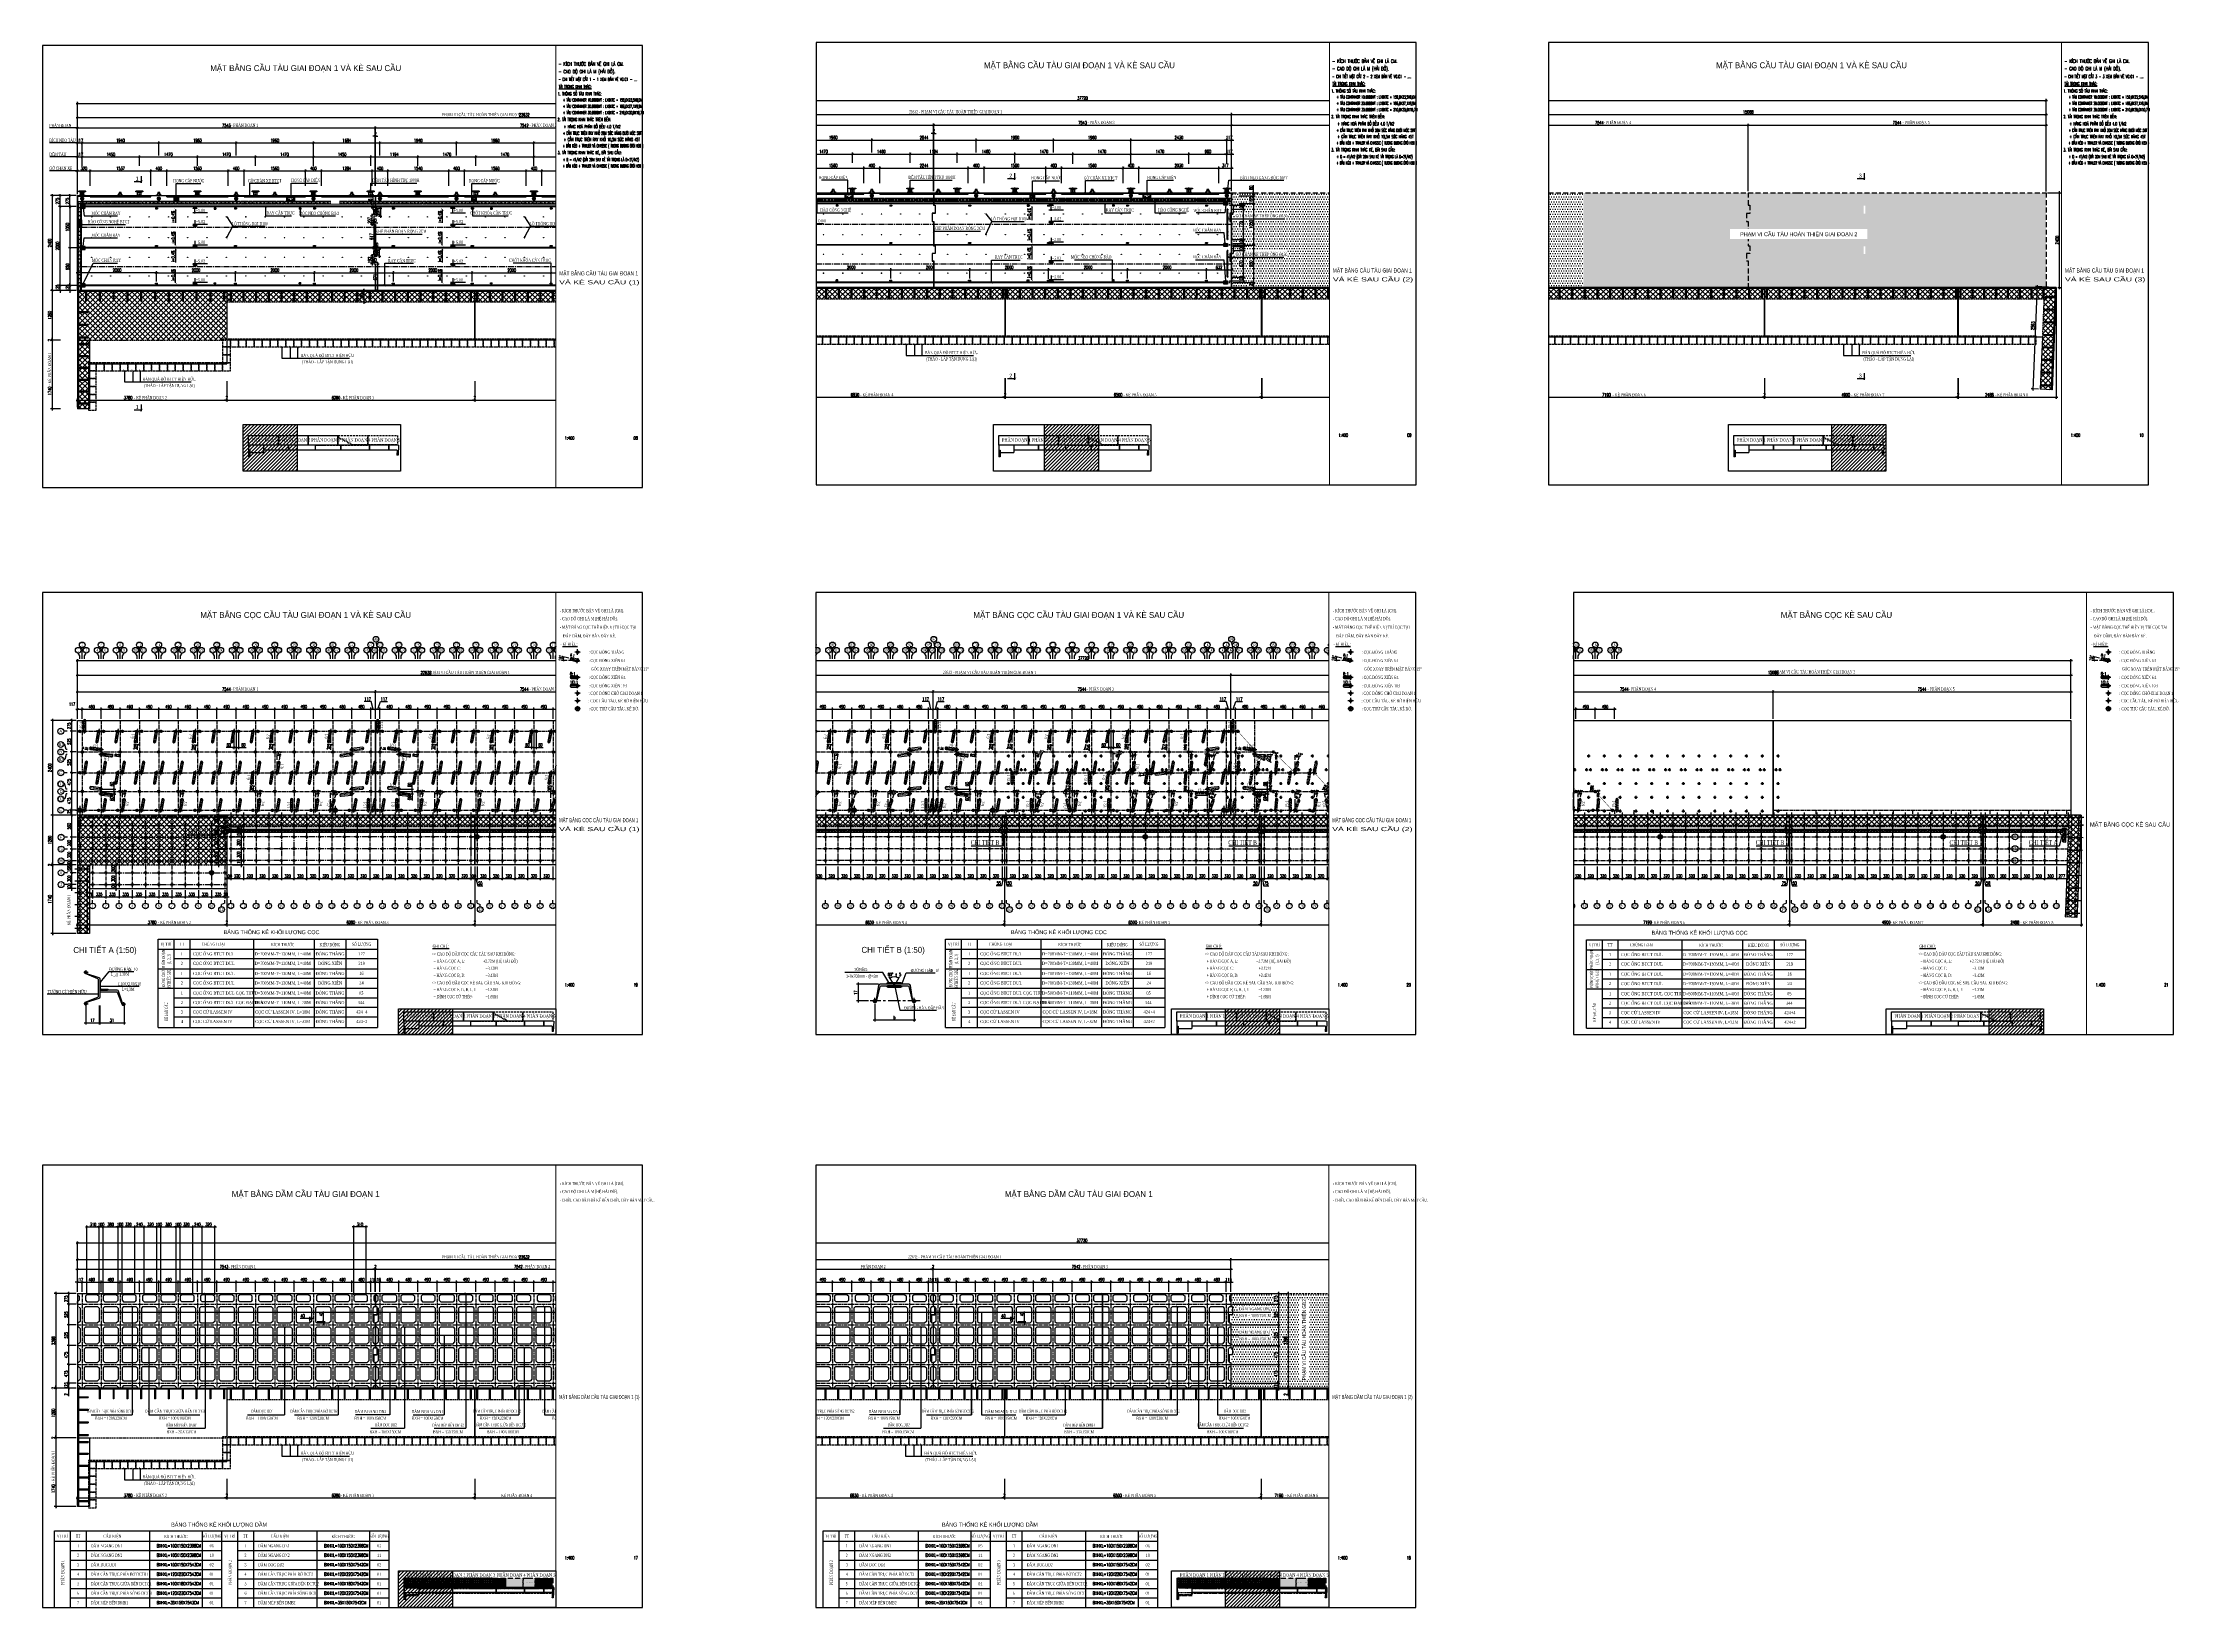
# Paper-space layout 'Layout1' of a CAD drawing. Extents: x 22038 to 76018, y -30855 to 8785.
# The model-space entities are those that its viewports show. They can reach past a viewport. Long polylines and large blocks are cut down to what shows.
import ezdxf
from ezdxf.enums import TextEntityAlignment as Align

# ---------------------------------------------------------------- set-up
doc = ezdxf.new("R2010")
doc.units = 0
doc.header["$MEASUREMENT"] = 0
for name, pattern in [('CENTER', [2, 1.25, -0.25, 0.25, -0.25]), ('CENTER2', [1.125, 0.75, -0.125, 0.125, -0.125]), ('HIDDEN', [0.375, 0.25, -0.125])]:
    doc.linetypes.add(name, pattern=pattern)
doc.layers.get('0').update_dxf_attribs({"linetype": 'CONTINUOUS'})
for name, color, linetype in [('BELT', 6, 'CONTINUOUS'), ('BORDER', 2, 'CONTINUOUS'), ('Bu long', 21, 'CONTINUOUS'), ('CENTER', 9, 'CENTER2'), ('COBAN', 2, 'CONTINUOUS'), ('Coc', 2, 'CONTINUOUS'), ('Cochh', 7, 'CONTINUOUS'), ('Cu', 230, 'CONTINUOUS'), ('Dam', 4, 'CONTINUOUS'), ('Demtau1', 22, 'CONTINUOUS'), ('DIM', 4, 'CONTINUOUS'), ('DIMENSION', 4, 'CONTINUOUS'), ('GCS', 5, 'CONTINUOUS'), ('HAOCN', 11, 'CONTINUOUS'), ('HATCH', 7, 'CONTINUOUS'), ('HIDDEN', 4, 'HIDDEN'), ('Kich thuoc', 4, 'CONTINUOUS'), ('MANH', 5, 'CONTINUOUS'), ('N-_OTHRFNDR-', 8, 'CONTINUOUS'), ('Net tim', 6, 'CONTINUOUS'), ('Net vang', 2, 'CONTINUOUS'), ('PILE-D600', 20, 'CONTINUOUS'), ('STEEL', 1, 'CONTINUOUS'), ('TEXT', 3, 'CONTINUOUS'), ('TIM', 8, 'CENTER'), ('Wipeout', 9, 'CONTINUOUS')]:
    doc.layers.add(name, color=color, linetype=linetype)
doc.layers.add('Border k in', color=241, linetype='CONTINUOUS', lineweight=30, plot=False)
doc.layers.add('harch', color=8, linetype='CONTINUOUS', lineweight=5)
doc.layers.add('KHUAT', color=235, linetype='HIDDEN', lineweight=18)
doc.styles.add('CMB-1', font='VHBLACK_0.TTF', dxfattribs={"width": 0.8})
doc.styles.add('DIM', font='romans.shx', dxfattribs={"width": 0.65})
doc.styles.add('dtext', font='vnsimple.shx', dxfattribs={"width": 0.75})
doc.styles.add('Kichthuoc', font='romans.shx', dxfattribs={"width": 0.6})
doc.styles.add('phong', font='vnsimpleh.shx', dxfattribs={"width": 0.65})
doc.styles.get("Standard").update_dxf_attribs({"font": 'vn_vni.shx', "width": 0.9})
doc.styles.add('SYMBOL', font='greeks.shx', dxfattribs={"width": 0.8})
doc.styles.add('THUONG', font='vntimeh.shx')
doc.styles.add('thuongphong', font='vnsimpleh.shx', dxfattribs={"width": 0.7})
doc.dimstyles.new('1-400', dxfattribs={"dimscale": 400, "dimtxt": 0.22, "dimasz": 0.12, "dimexe": 0.1, "dimexo": 0.1, "dimgap": 0.08, "dimtad": 1, "dimdec": 0, "dimzin": 0, "dimdsep": 46, "dimtxsty": 'DIM', "dimblk": 'ARCHTICK', "dimcen": 0.15, "dimdle": 0.1, "dimclrd": 4, "dimclre": 7, "dimclrt": 2, "dimaunit": 1, "dimadec": 0, "dimazin": 0, "dimtfac": 1, "dimtdec": 0, "dimtix": 1, "dimtmove": 1, "dimatfit": 3, "dimfxl": 1, "dimtolj": 1, "dimtzin": 0, "dimarcsym": 0})
doc.dimstyles.new('40.Ph', dxfattribs={"dimscale": 400, "dimtxt": 0.2, "dimasz": 0.1, "dimexe": 0.1, "dimexo": 0.1, "dimgap": 0.06, "dimtad": 1, "dimdec": 0, "dimlfac": 0.05, "dimzin": 0, "dimdsep": 46, "dimtxsty": 'DIM', "dimblk": 'ARCHTICK', "dimcen": 0.15, "dimdle": 0.1, "dimclrd": 256, "dimclre": 7, "dimclrt": 6, "dimadec": 0, "dimazin": 0, "dimtfac": 1, "dimtdec": 0, "dimtix": 1, "dimtmove": 0, "dimatfit": 3, "dimfxl": 1, "dimtolj": 1, "dimtzin": 0, "dimarcsym": 0})
doc.dimstyles.new('400.Ph', dxfattribs={"dimscale": 400, "dimtxt": 0.2, "dimasz": 0.15, "dimexe": 0.1, "dimexo": 0.1, "dimgap": 0.06, "dimtad": 1, "dimdec": 0, "dimzin": 0, "dimdsep": 46, "dimtxsty": 'DIM', "dimblk": 'ARCHTICK', "dimcen": 0.15, "dimdle": 0.1, "dimclrd": 256, "dimclre": 7, "dimclrt": 6, "dimadec": 0, "dimazin": 0, "dimtfac": 1, "dimtdec": 0, "dimtix": 1, "dimtmove": 0, "dimatfit": 3, "dimldrblk": 'ARCHTICK', "dimfxl": 1, "dimtolj": 1, "dimtzin": 0, "dimarcsym": 0})
doc.dimstyles.new('Le 200', dxfattribs={"dimscale": 200, "dimtxt": 0.2, "dimasz": 0.15, "dimexe": 0.1, "dimexo": 0.2, "dimgap": 0.1, "dimtad": 1, "dimdec": 0, "dimzin": 0, "dimdsep": 46, "dimtxsty": 'Kichthuoc', "dimblk": 'ARCHTICK', "dimcen": 0, "dimdle": 0.1, "dimclrd": 2, "dimclre": 2, "dimclrt": 256, "dimadec": 0, "dimazin": 0, "dimtfac": 1, "dimtdec": 0, "dimtix": 1, "dimtmove": 2, "dimatfit": 3, "dimfxl": 1, "dimtolj": 1, "dimtzin": 0, "dimarcsym": 0})
pattern_1 = [(0, (55829.346, -32610.416), (3.125, 6.25), [0, -6.25])]
pattern_2 = [(0, (36244.8735, -32610.416), (3.125, 6.25), [0, -6.25])]

# ---------------------------------------------------------------- blocks, each defined once
blk = doc.blocks.new('_ArchTick')
at = {"color": 0, "linetype": 'ByBlock', "const_width": 0.15}
blk.add_lwpolyline([(-0.5, -0.5), (0.5, 0.5)], dxfattribs=at)
blk = doc.blocks.new('*D422')
at = {"layer": 'DIMENSION', "color": 7, "lineweight": -2}
for p, q in [((35324, -6868), (35181, -6868)), ((35368, -6808), (35195, -6762))]:
    blk.add_line(p, q, dxfattribs=at)
at = {"layer": 'DIMENSION', "lineweight": -2}
blk.add_arc((35592, -6868), 371, 165, 180, dxfattribs=at)
at = {"layer": 'DIMENSION', "lineweight": -2, "xscale": 60, "yscale": 60, "zscale": 60}
for p, rotation in [((35221, -6868), 270.0000000000002), ((35233, -6772), 75.00000000000806)]:
    blk.add_blockref('_ArchTick', p, dxfattribs=dict(at, rotation=rotation))
at = {"layer": 'DIMENSION', "color": 6, "insert": (35161, -6811), "char_height": 80, "attachment_point": 5, "rotation": 82.5, "style": 'DIM'}
blk.add_mtext('\\A1;15°', dxfattribs=at)
blk = doc.blocks.new('*D501')
at = {"layer": 'DIMENSION', "color": 7, "lineweight": -2}
for p, q in [((54909, -6868), (54765, -6868)), ((54953, -6808), (54779, -6762))]:
    blk.add_line(p, q, dxfattribs=at)
at = {"layer": 'DIMENSION', "lineweight": -2}
blk.add_arc((55177, -6868), 371, 165, 180, dxfattribs=at)
at = {"layer": 'DIMENSION', "lineweight": -2, "xscale": 60, "yscale": 60, "zscale": 60}
for p, rotation in [((54805, -6868), 269.9999999999999), ((54818, -6772), 75.00000000000765)]:
    blk.add_blockref('_ArchTick', p, dxfattribs=dict(at, rotation=rotation))
at = {"layer": 'DIMENSION', "color": 6, "insert": (54745, -6811), "char_height": 80, "attachment_point": 5, "rotation": 82.5, "style": 'DIM'}
blk.add_mtext('\\A1;15°', dxfattribs=at)
blk = doc.blocks.new('*D502')
at = {"layer": 'DIMENSION', "color": 7, "lineweight": -2}
for p, q in [((74104, -6868), (73961, -6868)), ((74148, -6808), (73975, -6762))]:
    blk.add_line(p, q, dxfattribs=at)
at = {"layer": 'DIMENSION', "lineweight": -2}
blk.add_arc((74372, -6868), 371, 165, 180, dxfattribs=at)
at = {"layer": 'DIMENSION', "lineweight": -2, "xscale": 60, "yscale": 60, "zscale": 60}
for p, rotation in [((74001, -6868), 269.9999999999992), ((74014, -6772), 75.00000000000811)]:
    blk.add_blockref('_ArchTick', p, dxfattribs=dict(at, rotation=rotation))
at = {"layer": 'DIMENSION', "color": 6, "insert": (73941, -6811), "char_height": 80, "attachment_point": 5, "rotation": 82.5, "style": 'DIM'}
blk.add_mtext('\\A1;15°', dxfattribs=at)
blk = doc.blocks.new('Ban qua do 200x200')
at = {"layer": 'HIDDEN', "ltscale": 100}
blk.add_lwpolyline([(0, 0), (200, 0), (200, 200), (0, 200)], close=True, dxfattribs=at)
blk = doc.blocks.new('*U6')
at = {"layer": 'DIMENSION'}
for p in [(0, 0), (200, 0), (400, 0), (600, 0), (800, 0), (1000, 0), (1200, 0), (1400, 0), (1600, 0), (1800, 0), (2000, 0), (2200, 0), (2400, 0), (2600, 0), (2800, 0), (3000, 0), (3200, 0), (3400, 0)]:
    blk.add_blockref('Ban qua do 200x200', p, dxfattribs=at)
blk = doc.blocks.new('*U5')
at = {"layer": 'DIMENSION'}
for p in [(0, 0), (200, 0), (400, 0), (600, 0), (800, 0)]:
    blk.add_blockref('Ban qua do 200x200', p, dxfattribs=at)
blk = doc.blocks.new('*U7')
at = {"layer": 'DIMENSION'}
for p in [(0, 0), (200, 0)]:
    blk.add_blockref('Ban qua do 200x200', p, dxfattribs=at)
blk = doc.blocks.new('CocD500_HH')
at = {"layer": 'CENTER', "ltscale": 50}
for p, q in [((-37.5, 0), (37.5, 0)), ((0, 37.5), (0, -37.5))]:
    blk.add_line(p, q, dxfattribs=at)
at = {"layer": 'KHUAT', "ltscale": 100}
for radius in [25, 16]:
    blk.add_circle((0, 0), radius, dxfattribs=at)
blk = doc.blocks.new('cocD500')
at = {"layer": 'HATCH'}
blk.add_blockref('CocD500_HH', (0, 0), dxfattribs=at)
blk = doc.blocks.new('Cu SKSP-V SY390')
at = {"layer": 'CENTER'}
for p, q in [((-25, 20), (-25, 25)), ((25, 20), (25, 25))]:
    blk.add_line(p, q, dxfattribs=at)
at = {"layer": 'Cu'}
blk.add_lwpolyline([(-17, 3, 0.331206), (-16, 2), (16, 2, 0.331206), (17, 3), (23, 24, -0.331206), (24, 25), (25, 25, -0.223582), (26, 24, -0.452935), (26, 22), (25, 22, -0.518485), (24, 22, -0.300037), (25, 22), (26, 23, 0.427626), (26, 24, 0.215462), (25, 24), (25, 24, 0.331206), (24, 23), (18, 1, -0.331206), (17, 0), (-17, 0, -0.331206), (-18, 1), (-24, 23, 0.331206), (-25, 24), (-25, 24, 0.215462), (-26, 24, 0.427626), (-26, 23), (-25, 22, -0.300037), (-24, 22, -0.518485), (-25, 22), (-26, 22, -0.452935), (-26, 24, -0.223582), (-25, 25), (-24, 25, -0.331206), (-23, 24)], format="xyb", close=True, dxfattribs=at)
blk = doc.blocks.new('Cu SKSP-V Loai SY390')
at = {"layer": 'CENTER'}
for p, q in [((-25, 20), (-25, 25)), ((25, 20), (25, 25))]:
    blk.add_line(p, q, dxfattribs=at)
at = {"layer": 'Cu'}
blk.add_lwpolyline([(-17, 3, 0.331206), (-16, 2), (16, 2, 0.331206), (17, 3), (23, 24, -0.331206), (24, 25), (25, 25, -0.223582), (26, 24, -0.452935), (26, 22), (25, 22, -0.518485), (24, 22, -0.300037), (25, 22), (26, 23, 0.427626), (26, 24, 0.215462), (25, 24), (25, 24, 0.331206), (24, 23), (18, 1, -0.331206), (17, 0), (-17, 0, -0.331206), (-18, 1), (-24, 23, 0.331206), (-25, 24), (-25, 24, 0.215462), (-26, 24, 0.427626), (-26, 23), (-25, 22, -0.300037), (-24, 22, -0.518485), (-25, 22), (-26, 22, -0.452935), (-26, 24, -0.223582), (-25, 25), (-24, 25, -0.331206), (-23, 24)], format="xyb", close=True, dxfattribs=at)
at = {"layer": 'DIMENSION'}
blk.add_blockref('Cu SKSP-V SY390', (0, 0), dxfattribs=at)
blk = doc.blocks.new('*U12')
at = {"layer": 'DIMENSION'}
for p in [(0, 0), (100, 0), (200, 0), (300, 0), (400, 0), (500, 0), (600, 0), (700, 0), (800, 0), (900, 0), (1000, 0), (1100, 0), (1200, 0), (1300, 0), (1400, 0), (1500, 0), (1600, 0), (1700, 0), (1800, 0), (1900, 0), (2000, 0), (2100, 0), (2200, 0), (2300, 0), (2400, 0), (2500, 0), (2600, 0), (2700, 0), (2800, 0), (2900, 0), (3000, 0), (3100, 0), (3200, 0), (3300, 0), (3400, 0), (3500, 0), (3600, 0)]:
    blk.add_blockref('Cu SKSP-V Loai SY390', p, dxfattribs=at)
at = {"layer": 'DIMENSION', "xscale": -1, "rotation": 180}
for p in [(50, 45), (150, 45), (250, 45), (350, 45), (450, 45), (550, 45), (650, 45), (750, 45), (850, 45), (950, 45), (1050, 45), (1150, 45), (1250, 45), (1350, 45), (1450, 45), (1550, 45), (1650, 45), (1750, 45), (1850, 45), (1950, 45), (2050, 45), (2150, 45), (2250, 45), (2350, 45), (2450, 45), (2550, 45), (2650, 45), (2750, 45), (2850, 45), (2950, 45), (3050, 45), (3150, 45), (3250, 45), (3350, 45), (3450, 45), (3550, 45), (3650, 45)]:
    blk.add_blockref('Cu SKSP-V Loai SY390', p, dxfattribs=at)
blk = doc.blocks.new('*U13')
at = {"layer": 'DIMENSION'}
for p in [(0, 0), (100, 0), (200, 0), (300, 0)]:
    blk.add_blockref('Cu SKSP-V Loai SY390', p, dxfattribs=at)
at = {"layer": 'DIMENSION', "xscale": -1, "rotation": 180}
for p in [(50, 45), (150, 45), (250, 45), (350, 45)]:
    blk.add_blockref('Cu SKSP-V Loai SY390', p, dxfattribs=at)
blk = doc.blocks.new('*D14')
at = {"layer": 'DIMENSION', "color": 7, "lineweight": -2}
for p, q in [((-50609, 13628), (-51247, 13628)), ((-50609, 11228), (-51247, 11228))]:
    blk.add_line(p, q, dxfattribs=at)
at = {"layer": 'DIMENSION', "lineweight": -2}
blk.add_line((-51207, 13668), (-51207, 11188), dxfattribs=at)
at = {"layer": 'DIMENSION', "lineweight": -2, "xscale": 60, "yscale": 60, "zscale": 60}
for p, rotation in [((-51207, 13628), 90), ((-51207, 11228), 270)]:
    blk.add_blockref('_ArchTick', p, dxfattribs=dict(at, rotation=rotation))
at = {"layer": 'DIMENSION', "color": 6, "insert": (-51271, 12428), "char_height": 80, "attachment_point": 5, "rotation": 90, "style": 'DIM'}
blk.add_mtext('\\A1;2400', dxfattribs=at)
blk = doc.blocks.new('*D15')
at = {"layer": 'DIMENSION', "color": 7, "lineweight": -2}
for p, q in [((-50609, 11228), (-51247, 11228)), ((-51054, 9968), (-51247, 9968))]:
    blk.add_line(p, q, dxfattribs=at)
at = {"layer": 'DIMENSION', "lineweight": -2}
blk.add_line((-51207, 11268), (-51207, 9928), dxfattribs=at)
at = {"layer": 'DIMENSION', "lineweight": -2, "xscale": 60, "yscale": 60, "zscale": 60}
for p, rotation in [((-51207, 11228), 90), ((-51207, 9968), 270)]:
    blk.add_blockref('_ArchTick', p, dxfattribs=dict(at, rotation=rotation))
at = {"layer": 'DIMENSION', "color": 6, "insert": (-51271, 10598), "char_height": 80, "attachment_point": 5, "rotation": 90, "style": 'DIM'}
blk.add_mtext('\\A1;1260', dxfattribs=at)
blk = doc.blocks.new('*D16')
at = {"layer": 'DIMENSION', "color": 7, "lineweight": -2}
for p, q in [((-51054, 9968), (-51247, 9968)), ((-50609, 9966), (-51247, 9966))]:
    blk.add_line(p, q, dxfattribs=at)
at = {"layer": 'DIMENSION', "lineweight": -2}
for p, q in [((-51207, 9968), (-51207, 10028)), ((-51207, 9968), (-51207, 9966)), ((-51207, 9966), (-51207, 9906))]:
    blk.add_line(p, q, dxfattribs=at)
at = {"layer": 'DIMENSION', "lineweight": -2, "xscale": 60, "yscale": 60, "zscale": 60}
for p, rotation in [((-51207, 9968), 270), ((-51207, 9966), 90)]:
    blk.add_blockref('_ArchTick', p, dxfattribs=dict(at, rotation=rotation))
at = {"layer": 'DIMENSION', "color": 6, "insert": (-51271, 9967), "char_height": 80, "attachment_point": 5, "rotation": 90, "style": 'DIM'}
blk.add_mtext('\\A1;2', dxfattribs=at)
blk = doc.blocks.new('*D17')
at = {"layer": 'DIMENSION', "color": 7, "lineweight": -2}
for p, q in [((-50609, 9966), (-51247, 9966)), ((-50609, 8226), (-51247, 8226))]:
    blk.add_line(p, q, dxfattribs=at)
at = {"layer": 'DIMENSION', "lineweight": -2}
blk.add_line((-51207, 10006), (-51207, 8186), dxfattribs=at)
at = {"layer": 'DIMENSION', "lineweight": -2, "xscale": 60, "yscale": 60, "zscale": 60}
for p, rotation in [((-51207, 9966), 90), ((-51207, 8226), 270)]:
    blk.add_blockref('_ArchTick', p, dxfattribs=dict(at, rotation=rotation))
at = {"layer": 'DIMENSION', "color": 6, "insert": (-51271, 9096), "char_height": 80, "attachment_point": 5, "rotation": 90, "style": 'DIM'}
blk.add_mtext('\\A1;1740', dxfattribs=at)
blk = doc.blocks.new('*D18')
at = {"layer": 'DIMENSION', "lineweight": -2}
blk.add_line((-50609, 15143), (-12809, 15143), dxfattribs=at)
at = {"layer": 'DIMENSION', "color": 7, "lineweight": -2}
for p, q in [((-50569, 13668), (-50569, 15183)), ((-12849, 13668), (-12849, 15183))]:
    blk.add_line(p, q, dxfattribs=at)
at = {"layer": 'DIMENSION', "lineweight": -2, "xscale": 60, "yscale": 60, "zscale": 60, "rotation": 180}
blk.add_blockref('_ArchTick', (-50569, 15143), dxfattribs=at)
at = {"layer": 'DIMENSION', "lineweight": -2, "xscale": 60, "yscale": 60, "zscale": 60}
blk.add_blockref('_ArchTick', (-12849, 15143), dxfattribs=at)
at = {"layer": 'DIMENSION', "color": 6, "insert": (-31669, 15207), "char_height": 80, "attachment_point": 5, "style": 'DIM'}
blk.add_mtext('\\A1;37720', dxfattribs=at)
blk = doc.blocks.new('cocbs')
at = {"layer": 'Coc'}
h = blk.add_hatch(color=256, dxfattribs=at)
h.paths.add_polyline_path([(-46596, 9806), (-46596, 9797, -0.414214), (-46580, 9781), (-46571, 9781, 0.414214)])
h.paths.add_polyline_path([(-46571, 9781), (-46580, 9781, -0.414214), (-46596, 9765), (-46596, 9756, 0.414214)])
h.paths.add_polyline_path([(-46612, 9781), (-46621, 9781, 0.414214), (-46596, 9756), (-46596, 9765, -0.414214)])
h.paths.add_polyline_path([(-46596, 9797), (-46596, 9806, 0.414214), (-46621, 9781), (-46612, 9781, -0.414214)])
at = {"layer": 'Coc', "color": 8, "linetype": 'HIDDEN', "ltscale": 50}
for radius in [25, 16]:
    blk.add_circle((-46596, 9781), radius, dxfattribs=at)
at = {"layer": 'Cochh', "linetype": 'CENTER', "ltscale": 25}
for p, q in [((-46634, 9781), (-46559, 9781)), ((-46596, 9818), (-46596, 9743))]:
    blk.add_line(p, q, dxfattribs=at)
blk = doc.blocks.new('*D20')
at = {"layer": 'DIMENSION', "color": 7, "lineweight": -2}
for p, q in [((-46827, 11228), (-47036, 11228)), ((-46827, 10928), (-47036, 10928))]:
    blk.add_line(p, q, dxfattribs=at)
at = {"layer": 'DIMENSION', "lineweight": -2}
blk.add_line((-46996, 11268), (-46996, 10888), dxfattribs=at)
at = {"layer": 'DIMENSION', "lineweight": -2, "xscale": 60, "yscale": 60, "zscale": 60}
for p, rotation in [((-46996, 11228), 90), ((-46996, 10928), 270)]:
    blk.add_blockref('_ArchTick', p, dxfattribs=dict(at, rotation=rotation))
at = {"layer": 'DIMENSION', "color": 6, "insert": (-47060, 11078), "char_height": 80, "attachment_point": 5, "rotation": 90, "style": 'DIM'}
blk.add_mtext('\\A1;300', dxfattribs=at)
blk = doc.blocks.new('*D21')
at = {"layer": 'DIMENSION', "color": 7, "lineweight": -2}
for p, q in [((-46827, 10928), (-47036, 10928)), ((-46827, 10678), (-47036, 10678))]:
    blk.add_line(p, q, dxfattribs=at)
at = {"layer": 'DIMENSION', "lineweight": -2}
blk.add_line((-46996, 10968), (-46996, 10638), dxfattribs=at)
at = {"layer": 'DIMENSION', "lineweight": -2, "xscale": 60, "yscale": 60, "zscale": 60}
for p, rotation in [((-46996, 10928), 90), ((-46996, 10678), 270)]:
    blk.add_blockref('_ArchTick', p, dxfattribs=dict(at, rotation=rotation))
at = {"layer": 'DIMENSION', "color": 6, "insert": (-47060, 10803), "char_height": 80, "attachment_point": 5, "rotation": 90, "style": 'DIM'}
blk.add_mtext('\\A1;250', dxfattribs=at)
blk = doc.blocks.new('*D22')
at = {"layer": 'DIMENSION', "color": 7, "lineweight": -2}
for p, q in [((-46827, 10678), (-47036, 10678)), ((-46827, 10378), (-47036, 10378))]:
    blk.add_line(p, q, dxfattribs=at)
at = {"layer": 'DIMENSION', "lineweight": -2}
blk.add_line((-46996, 10718), (-46996, 10338), dxfattribs=at)
at = {"layer": 'DIMENSION', "lineweight": -2, "xscale": 60, "yscale": 60, "zscale": 60}
for p, rotation in [((-46996, 10678), 90), ((-46996, 10378), 270)]:
    blk.add_blockref('_ArchTick', p, dxfattribs=dict(at, rotation=rotation))
at = {"layer": 'DIMENSION', "color": 6, "insert": (-47060, 10528), "char_height": 80, "attachment_point": 5, "rotation": 90, "style": 'DIM'}
blk.add_mtext('\\A1;300', dxfattribs=at)
blk = doc.blocks.new('*D23')
at = {"layer": 'DIMENSION', "color": 7, "lineweight": -2}
for p, q in [((-46827, 10378), (-47036, 10378)), ((-46827, 10078), (-47036, 10078))]:
    blk.add_line(p, q, dxfattribs=at)
at = {"layer": 'DIMENSION', "lineweight": -2}
blk.add_line((-46996, 10418), (-46996, 10038), dxfattribs=at)
at = {"layer": 'DIMENSION', "lineweight": -2, "xscale": 60, "yscale": 60, "zscale": 60}
for p, rotation in [((-46996, 10378), 90), ((-46996, 10078), 270)]:
    blk.add_blockref('_ArchTick', p, dxfattribs=dict(at, rotation=rotation))
at = {"layer": 'DIMENSION', "color": 6, "insert": (-47060, 10228), "char_height": 80, "attachment_point": 5, "rotation": 90, "style": 'DIM'}
blk.add_mtext('\\A1;300', dxfattribs=at)
blk = doc.blocks.new('*D24')
at = {"layer": 'DIMENSION', "color": 7, "lineweight": -2}
for p, q in [((-46827, 10078), (-47036, 10078)), ((-46827, 9968), (-47036, 9968))]:
    blk.add_line(p, q, dxfattribs=at)
at = {"layer": 'DIMENSION', "lineweight": -2}
for p, q in [((-46996, 10078), (-46996, 10138)), ((-46996, 10078), (-46996, 9968)), ((-46996, 9968), (-46996, 9908))]:
    blk.add_line(p, q, dxfattribs=at)
at = {"layer": 'DIMENSION', "lineweight": -2, "xscale": 60, "yscale": 60, "zscale": 60}
for p, rotation in [((-46996, 10078), 270), ((-46996, 9968), 90)]:
    blk.add_blockref('_ArchTick', p, dxfattribs=dict(at, rotation=rotation))
at = {"layer": 'DIMENSION', "color": 6, "insert": (-47060, 10023), "char_height": 80, "attachment_point": 5, "rotation": 90, "style": 'DIM'}
blk.add_mtext('\\A1;110', dxfattribs=at)
blk = doc.blocks.new('*D25')
at = {"layer": 'DIMENSION', "color": 7, "lineweight": -2}
for p, q in [((-46787, 9928), (-46787, 9581)), ((-46687, 9928), (-46687, 9581))]:
    blk.add_line(p, q, dxfattribs=at)
at = {"layer": 'DIMENSION', "lineweight": -2}
for p, q in [((-46787, 9621), (-46847, 9621)), ((-46787, 9621), (-46687, 9621)), ((-46687, 9621), (-46627, 9621))]:
    blk.add_line(p, q, dxfattribs=at)
at = {"layer": 'DIMENSION', "lineweight": -2, "xscale": 60, "yscale": 60, "zscale": 60}
blk.add_blockref('_ArchTick', (-46787, 9621), dxfattribs=at)
at = {"layer": 'DIMENSION', "lineweight": -2, "xscale": 60, "yscale": 60, "zscale": 60, "rotation": 180}
blk.add_blockref('_ArchTick', (-46687, 9621), dxfattribs=at)
at = {"layer": 'DIMENSION', "color": 6, "insert": (-46737, 9685), "char_height": 80, "attachment_point": 5, "style": 'DIM'}
blk.add_mtext('\\A1;100', dxfattribs=at)
blk = doc.blocks.new('*D26')
at = {"layer": 'DIMENSION', "color": 7, "lineweight": -2}
for p, q in [((-46789, 9328), (-46789, 8409)), ((-50569, 8266), (-50569, 8489))]:
    blk.add_line(p, q, dxfattribs=at)
at = {"layer": 'DIMENSION', "lineweight": -2}
blk.add_line((-50609, 8449), (-46749, 8449), dxfattribs=at)
at = {"layer": 'DIMENSION', "lineweight": -2, "xscale": 60, "yscale": 60, "zscale": 60, "rotation": 180}
blk.add_blockref('_ArchTick', (-50569, 8449), dxfattribs=at)
at = {"layer": 'DIMENSION', "lineweight": -2, "xscale": 60, "yscale": 60, "zscale": 60}
blk.add_blockref('_ArchTick', (-46789, 8449), dxfattribs=at)
at = {"layer": 'DIMENSION', "color": 6, "insert": (-48679, 8513), "char_height": 80, "attachment_point": 5, "style": 'DIM'}
blk.add_mtext('\\A1;3780', dxfattribs=at)
blk = doc.blocks.new('*D27')
at = {"layer": 'DIMENSION', "color": 7, "lineweight": -2}
for p, q in [((-46787, 9928), (-46787, 8409)), ((-46789, 9328), (-46789, 8409))]:
    blk.add_line(p, q, dxfattribs=at)
at = {"layer": 'DIMENSION', "lineweight": -2}
for p, q in [((-46789, 8449), (-46849, 8449)), ((-46789, 8449), (-46787, 8449)), ((-46787, 8449), (-46727, 8449))]:
    blk.add_line(p, q, dxfattribs=at)
at = {"layer": 'DIMENSION', "lineweight": -2, "xscale": 60, "yscale": 60, "zscale": 60}
blk.add_blockref('_ArchTick', (-46789, 8449), dxfattribs=at)
at = {"layer": 'DIMENSION', "lineweight": -2, "xscale": 60, "yscale": 60, "zscale": 60, "rotation": 180}
blk.add_blockref('_ArchTick', (-46787, 8449), dxfattribs=at)
at = {"layer": 'DIMENSION', "color": 6, "insert": (-46788, 8513), "char_height": 80, "attachment_point": 5, "style": 'DIM'}
blk.add_mtext('\\A1;2', dxfattribs=at)
blk = doc.blocks.new('*D28')
at = {"layer": 'DIMENSION', "color": 7, "lineweight": -2}
for p, q in [((-46787, 9928), (-46787, 8409)), ((-40507, 9928), (-40507, 8409))]:
    blk.add_line(p, q, dxfattribs=at)
at = {"layer": 'DIMENSION', "lineweight": -2}
blk.add_line((-46827, 8449), (-40467, 8449), dxfattribs=at)
at = {"layer": 'DIMENSION', "lineweight": -2, "xscale": 60, "yscale": 60, "zscale": 60, "rotation": 180}
blk.add_blockref('_ArchTick', (-46787, 8449), dxfattribs=at)
at = {"layer": 'DIMENSION', "lineweight": -2, "xscale": 60, "yscale": 60, "zscale": 60}
blk.add_blockref('_ArchTick', (-40507, 8449), dxfattribs=at)
at = {"layer": 'DIMENSION', "color": 6, "insert": (-43647, 8513), "char_height": 80, "attachment_point": 5, "style": 'DIM'}
blk.add_mtext('\\A1;6280', dxfattribs=at)
blk = doc.blocks.new('*D29')
at = {"layer": 'DIMENSION', "color": 7, "lineweight": -2}
for p, q in [((-40507, 9928), (-40507, 8409)), ((-40505, 9928), (-40505, 8409))]:
    blk.add_line(p, q, dxfattribs=at)
at = {"layer": 'DIMENSION', "lineweight": -2}
for p, q in [((-40507, 8449), (-40567, 8449)), ((-40507, 8449), (-40505, 8449)), ((-40505, 8449), (-40445, 8449))]:
    blk.add_line(p, q, dxfattribs=at)
at = {"layer": 'DIMENSION', "lineweight": -2, "xscale": 60, "yscale": 60, "zscale": 60}
blk.add_blockref('_ArchTick', (-40507, 8449), dxfattribs=at)
at = {"layer": 'DIMENSION', "lineweight": -2, "xscale": 60, "yscale": 60, "zscale": 60, "rotation": 180}
blk.add_blockref('_ArchTick', (-40505, 8449), dxfattribs=at)
at = {"layer": 'DIMENSION', "color": 6, "insert": (-40506, 8513), "char_height": 80, "attachment_point": 5, "style": 'DIM'}
blk.add_mtext('\\A1;2', dxfattribs=at)
blk = doc.blocks.new('*D30')
at = {"layer": 'DIMENSION', "color": 7, "lineweight": -2}
for p, q in [((-40505, 9928), (-40505, 8409)), ((-33675, 9928), (-33675, 8409))]:
    blk.add_line(p, q, dxfattribs=at)
at = {"layer": 'DIMENSION', "lineweight": -2}
blk.add_line((-40545, 8449), (-33635, 8449), dxfattribs=at)
at = {"layer": 'DIMENSION', "lineweight": -2, "xscale": 60, "yscale": 60, "zscale": 60, "rotation": 180}
blk.add_blockref('_ArchTick', (-40505, 8449), dxfattribs=at)
at = {"layer": 'DIMENSION', "lineweight": -2, "xscale": 60, "yscale": 60, "zscale": 60}
blk.add_blockref('_ArchTick', (-33675, 8449), dxfattribs=at)
at = {"layer": 'DIMENSION', "color": 6, "insert": (-37090, 8513), "char_height": 80, "attachment_point": 5, "style": 'DIM'}
blk.add_mtext('\\A1;6830', dxfattribs=at)
blk = doc.blocks.new('*D31')
at = {"layer": 'DIMENSION', "color": 7, "lineweight": -2}
for p, q in [((-33675, 9928), (-33675, 8409)), ((-33673, 9928), (-33673, 8409))]:
    blk.add_line(p, q, dxfattribs=at)
at = {"layer": 'DIMENSION', "lineweight": -2}
for p, q in [((-33675, 8449), (-33735, 8449)), ((-33675, 8449), (-33673, 8449)), ((-33673, 8449), (-33613, 8449))]:
    blk.add_line(p, q, dxfattribs=at)
at = {"layer": 'DIMENSION', "lineweight": -2, "xscale": 60, "yscale": 60, "zscale": 60}
blk.add_blockref('_ArchTick', (-33675, 8449), dxfattribs=at)
at = {"layer": 'DIMENSION', "lineweight": -2, "xscale": 60, "yscale": 60, "zscale": 60, "rotation": 180}
blk.add_blockref('_ArchTick', (-33673, 8449), dxfattribs=at)
at = {"layer": 'DIMENSION', "color": 6, "insert": (-33674, 8513), "char_height": 80, "attachment_point": 5, "style": 'DIM'}
blk.add_mtext('\\A1;2', dxfattribs=at)
blk = doc.blocks.new('*D32')
at = {"layer": 'DIMENSION', "color": 7, "lineweight": -2}
for p, q in [((-33673, 9928), (-33673, 8409)), ((-27173, 9928), (-27173, 8409))]:
    blk.add_line(p, q, dxfattribs=at)
at = {"layer": 'DIMENSION', "lineweight": -2}
blk.add_line((-33713, 8449), (-27133, 8449), dxfattribs=at)
at = {"layer": 'DIMENSION', "lineweight": -2, "xscale": 60, "yscale": 60, "zscale": 60, "rotation": 180}
blk.add_blockref('_ArchTick', (-33673, 8449), dxfattribs=at)
at = {"layer": 'DIMENSION', "lineweight": -2, "xscale": 60, "yscale": 60, "zscale": 60}
blk.add_blockref('_ArchTick', (-27173, 8449), dxfattribs=at)
at = {"layer": 'DIMENSION', "color": 6, "insert": (-30423, 8513), "char_height": 80, "attachment_point": 5, "style": 'DIM'}
blk.add_mtext('\\A1;6500', dxfattribs=at)
blk = doc.blocks.new('*D33')
at = {"layer": 'DIMENSION', "color": 7, "lineweight": -2}
for p, q in [((-27173, 9928), (-27173, 8409)), ((-27171, 9928), (-27171, 8409))]:
    blk.add_line(p, q, dxfattribs=at)
at = {"layer": 'DIMENSION', "lineweight": -2}
for p, q in [((-27173, 8449), (-27233, 8449)), ((-27173, 8449), (-27171, 8449)), ((-27171, 8449), (-27111, 8449))]:
    blk.add_line(p, q, dxfattribs=at)
at = {"layer": 'DIMENSION', "lineweight": -2, "xscale": 60, "yscale": 60, "zscale": 60}
blk.add_blockref('_ArchTick', (-27173, 8449), dxfattribs=at)
at = {"layer": 'DIMENSION', "lineweight": -2, "xscale": 60, "yscale": 60, "zscale": 60, "rotation": 180}
blk.add_blockref('_ArchTick', (-27171, 8449), dxfattribs=at)
at = {"layer": 'DIMENSION', "color": 6, "insert": (-27172, 8513), "char_height": 80, "attachment_point": 5, "style": 'DIM'}
blk.add_mtext('\\A1;2', dxfattribs=at)
blk = doc.blocks.new('*D34')
at = {"layer": 'DIMENSION', "color": 7, "lineweight": -2}
for p, q in [((-27171, 9928), (-27171, 8409)), ((-19981, 9928), (-19981, 8409))]:
    blk.add_line(p, q, dxfattribs=at)
at = {"layer": 'DIMENSION', "lineweight": -2}
blk.add_line((-27211, 8449), (-19941, 8449), dxfattribs=at)
at = {"layer": 'DIMENSION', "lineweight": -2, "xscale": 60, "yscale": 60, "zscale": 60, "rotation": 180}
blk.add_blockref('_ArchTick', (-27171, 8449), dxfattribs=at)
at = {"layer": 'DIMENSION', "lineweight": -2, "xscale": 60, "yscale": 60, "zscale": 60}
blk.add_blockref('_ArchTick', (-19981, 8449), dxfattribs=at)
at = {"layer": 'DIMENSION', "color": 6, "insert": (-23576, 8513), "char_height": 80, "attachment_point": 5, "style": 'DIM'}
blk.add_mtext('\\A1;7190', dxfattribs=at)
blk = doc.blocks.new('*D35')
at = {"layer": 'DIMENSION', "color": 7, "lineweight": -2}
for p, q in [((-19981, 9928), (-19981, 8409)), ((-19979, 9928), (-19979, 8409))]:
    blk.add_line(p, q, dxfattribs=at)
at = {"layer": 'DIMENSION', "lineweight": -2}
for p, q in [((-19981, 8449), (-20041, 8449)), ((-19981, 8449), (-19979, 8449)), ((-19979, 8449), (-19919, 8449))]:
    blk.add_line(p, q, dxfattribs=at)
at = {"layer": 'DIMENSION', "lineweight": -2, "xscale": 60, "yscale": 60, "zscale": 60}
blk.add_blockref('_ArchTick', (-19981, 8449), dxfattribs=at)
at = {"layer": 'DIMENSION', "lineweight": -2, "xscale": 60, "yscale": 60, "zscale": 60, "rotation": 180}
blk.add_blockref('_ArchTick', (-19979, 8449), dxfattribs=at)
at = {"layer": 'DIMENSION', "color": 6, "insert": (-19980, 8513), "char_height": 80, "attachment_point": 5, "style": 'DIM'}
blk.add_mtext('\\A1;2', dxfattribs=at)
blk = doc.blocks.new('*D36')
at = {"layer": 'DIMENSION', "color": 7, "lineweight": -2}
for p, q in [((-19979, 9928), (-19979, 8409)), ((-15079, 9928), (-15079, 8409))]:
    blk.add_line(p, q, dxfattribs=at)
at = {"layer": 'DIMENSION', "lineweight": -2}
blk.add_line((-20019, 8449), (-15039, 8449), dxfattribs=at)
at = {"layer": 'DIMENSION', "lineweight": -2, "xscale": 60, "yscale": 60, "zscale": 60, "rotation": 180}
blk.add_blockref('_ArchTick', (-19979, 8449), dxfattribs=at)
at = {"layer": 'DIMENSION', "lineweight": -2, "xscale": 60, "yscale": 60, "zscale": 60}
blk.add_blockref('_ArchTick', (-15079, 8449), dxfattribs=at)
at = {"layer": 'DIMENSION', "color": 6, "insert": (-17529, 8513), "char_height": 80, "attachment_point": 5, "style": 'DIM'}
blk.add_mtext('\\A1;4900', dxfattribs=at)
blk = doc.blocks.new('*D37')
at = {"layer": 'DIMENSION', "color": 7, "lineweight": -2}
for p, q in [((-15079, 9928), (-15079, 8409)), ((-15077, 9928), (-15077, 8409))]:
    blk.add_line(p, q, dxfattribs=at)
at = {"layer": 'DIMENSION', "lineweight": -2}
for p, q in [((-15079, 8449), (-15139, 8449)), ((-15079, 8449), (-15077, 8449)), ((-15077, 8449), (-15017, 8449))]:
    blk.add_line(p, q, dxfattribs=at)
at = {"layer": 'DIMENSION', "lineweight": -2, "xscale": 60, "yscale": 60, "zscale": 60}
blk.add_blockref('_ArchTick', (-15079, 8449), dxfattribs=at)
at = {"layer": 'DIMENSION', "lineweight": -2, "xscale": 60, "yscale": 60, "zscale": 60, "rotation": 180}
blk.add_blockref('_ArchTick', (-15077, 8449), dxfattribs=at)
at = {"layer": 'DIMENSION', "color": 6, "insert": (-15078, 8513), "char_height": 80, "attachment_point": 5, "style": 'DIM'}
blk.add_mtext('\\A1;2', dxfattribs=at)
blk = doc.blocks.new('*D38')
at = {"layer": 'DIMENSION', "color": 7, "lineweight": -2}
for p, q in [((-12589, 11188), (-12589, 8409)), ((-15077, 9928), (-15077, 8409))]:
    blk.add_line(p, q, dxfattribs=at)
at = {"layer": 'DIMENSION', "lineweight": -2}
blk.add_line((-15117, 8449), (-12549, 8449), dxfattribs=at)
at = {"layer": 'DIMENSION', "lineweight": -2, "xscale": 60, "yscale": 60, "zscale": 60, "rotation": 180}
blk.add_blockref('_ArchTick', (-15077, 8449), dxfattribs=at)
at = {"layer": 'DIMENSION', "lineweight": -2, "xscale": 60, "yscale": 60, "zscale": 60}
blk.add_blockref('_ArchTick', (-12589, 8449), dxfattribs=at)
at = {"layer": 'DIMENSION', "color": 6, "insert": (-14272, 8513), "char_height": 80, "attachment_point": 5, "style": 'DIM'}
blk.add_mtext('\\A1;2488', dxfattribs=at)
blk = doc.blocks.new('*D39')
at = {"layer": 'DIMENSION', "color": 7, "lineweight": -2}
for p, q in [((-12589, 22538), (-12589, 19755)), ((-15077, 20280), (-15077, 19755))]:
    blk.add_line(p, q, dxfattribs=at)
at = {"layer": 'DIMENSION', "lineweight": -2}
blk.add_line((-15117, 19795), (-12549, 19795), dxfattribs=at)
at = {"layer": 'DIMENSION', "lineweight": -2, "xscale": 60, "yscale": 60, "zscale": 60, "rotation": 180}
blk.add_blockref('_ArchTick', (-15077, 19795), dxfattribs=at)
at = {"layer": 'DIMENSION', "lineweight": -2, "xscale": 60, "yscale": 60, "zscale": 60}
blk.add_blockref('_ArchTick', (-12589, 19795), dxfattribs=at)
at = {"layer": 'DIMENSION', "color": 6, "insert": (-14283, 19859), "char_height": 80, "attachment_point": 5, "style": 'DIM'}
blk.add_mtext('\\A1;2488', dxfattribs=at)
blk = doc.blocks.new('*D55')
at = {"layer": 'DIMENSION', "color": 7, "lineweight": -2}
for p, q in [((-15079, 20280), (-15079, 19755)), ((-15077, 20280), (-15077, 19755))]:
    blk.add_line(p, q, dxfattribs=at)
at = {"layer": 'DIMENSION', "lineweight": -2}
for p, q in [((-15079, 19795), (-15139, 19795)), ((-15079, 19795), (-15077, 19795)), ((-15077, 19795), (-15017, 19795))]:
    blk.add_line(p, q, dxfattribs=at)
at = {"layer": 'DIMENSION', "lineweight": -2, "xscale": 60, "yscale": 60, "zscale": 60}
blk.add_blockref('_ArchTick', (-15079, 19795), dxfattribs=at)
at = {"layer": 'DIMENSION', "lineweight": -2, "xscale": 60, "yscale": 60, "zscale": 60, "rotation": 180}
blk.add_blockref('_ArchTick', (-15077, 19795), dxfattribs=at)
at = {"layer": 'DIMENSION', "color": 6, "insert": (-15078, 19859), "char_height": 80, "attachment_point": 5, "style": 'DIM'}
blk.add_mtext('\\A1;2', dxfattribs=at)
blk = doc.blocks.new('*D54')
at = {"layer": 'DIMENSION', "color": 7, "lineweight": -2}
for p, q in [((-19979, 20280), (-19979, 19755)), ((-15079, 20280), (-15079, 19755))]:
    blk.add_line(p, q, dxfattribs=at)
at = {"layer": 'DIMENSION', "lineweight": -2}
blk.add_line((-20019, 19795), (-15039, 19795), dxfattribs=at)
at = {"layer": 'DIMENSION', "lineweight": -2, "xscale": 60, "yscale": 60, "zscale": 60, "rotation": 180}
blk.add_blockref('_ArchTick', (-19979, 19795), dxfattribs=at)
at = {"layer": 'DIMENSION', "lineweight": -2, "xscale": 60, "yscale": 60, "zscale": 60}
blk.add_blockref('_ArchTick', (-15079, 19795), dxfattribs=at)
at = {"layer": 'DIMENSION', "color": 6, "insert": (-17922, 19859), "char_height": 80, "attachment_point": 5, "style": 'DIM'}
blk.add_mtext('\\A1;4900', dxfattribs=at)
blk = doc.blocks.new('*D53')
at = {"layer": 'DIMENSION', "color": 7, "lineweight": -2}
for p, q in [((-19981, 20280), (-19981, 19755)), ((-19979, 20280), (-19979, 19755))]:
    blk.add_line(p, q, dxfattribs=at)
at = {"layer": 'DIMENSION', "lineweight": -2}
for p, q in [((-19981, 19795), (-20041, 19795)), ((-19981, 19795), (-19979, 19795)), ((-19979, 19795), (-19919, 19795))]:
    blk.add_line(p, q, dxfattribs=at)
at = {"layer": 'DIMENSION', "lineweight": -2, "xscale": 60, "yscale": 60, "zscale": 60}
blk.add_blockref('_ArchTick', (-19981, 19795), dxfattribs=at)
at = {"layer": 'DIMENSION', "lineweight": -2, "xscale": 60, "yscale": 60, "zscale": 60, "rotation": 180}
blk.add_blockref('_ArchTick', (-19979, 19795), dxfattribs=at)
at = {"layer": 'DIMENSION', "color": 6, "insert": (-19980, 19859), "char_height": 80, "attachment_point": 5, "style": 'DIM'}
blk.add_mtext('\\A1;2', dxfattribs=at)
blk = doc.blocks.new('*D52')
at = {"layer": 'DIMENSION', "color": 7, "lineweight": -2}
for p, q in [((-27171, 20280), (-27171, 19755)), ((-19981, 20280), (-19981, 19755))]:
    blk.add_line(p, q, dxfattribs=at)
at = {"layer": 'DIMENSION', "lineweight": -2}
blk.add_line((-27211, 19795), (-19941, 19795), dxfattribs=at)
at = {"layer": 'DIMENSION', "lineweight": -2, "xscale": 60, "yscale": 60, "zscale": 60, "rotation": 180}
blk.add_blockref('_ArchTick', (-27171, 19795), dxfattribs=at)
at = {"layer": 'DIMENSION', "lineweight": -2, "xscale": 60, "yscale": 60, "zscale": 60}
blk.add_blockref('_ArchTick', (-19981, 19795), dxfattribs=at)
at = {"layer": 'DIMENSION', "color": 6, "insert": (-23984, 19859), "char_height": 80, "attachment_point": 5, "style": 'DIM'}
blk.add_mtext('\\A1;7190', dxfattribs=at)
blk = doc.blocks.new('*D51')
at = {"layer": 'DIMENSION', "color": 7, "lineweight": -2}
for p, q in [((-27173, 20280), (-27173, 19755)), ((-27171, 20280), (-27171, 19755))]:
    blk.add_line(p, q, dxfattribs=at)
at = {"layer": 'DIMENSION', "lineweight": -2}
for p, q in [((-27173, 19795), (-27233, 19795)), ((-27173, 19795), (-27171, 19795)), ((-27171, 19795), (-27111, 19795))]:
    blk.add_line(p, q, dxfattribs=at)
at = {"layer": 'DIMENSION', "lineweight": -2, "xscale": 60, "yscale": 60, "zscale": 60}
blk.add_blockref('_ArchTick', (-27173, 19795), dxfattribs=at)
at = {"layer": 'DIMENSION', "lineweight": -2, "xscale": 60, "yscale": 60, "zscale": 60, "rotation": 180}
blk.add_blockref('_ArchTick', (-27171, 19795), dxfattribs=at)
at = {"layer": 'DIMENSION', "color": 6, "insert": (-27172, 19859), "char_height": 80, "attachment_point": 5, "style": 'DIM'}
blk.add_mtext('\\A1;2', dxfattribs=at)
blk = doc.blocks.new('*D50')
at = {"layer": 'DIMENSION', "color": 7, "lineweight": -2}
for p, q in [((-33673, 20280), (-33673, 19755)), ((-27173, 20280), (-27173, 19755))]:
    blk.add_line(p, q, dxfattribs=at)
at = {"layer": 'DIMENSION', "lineweight": -2}
blk.add_line((-33713, 19795), (-27133, 19795), dxfattribs=at)
at = {"layer": 'DIMENSION', "lineweight": -2, "xscale": 60, "yscale": 60, "zscale": 60, "rotation": 180}
blk.add_blockref('_ArchTick', (-33673, 19795), dxfattribs=at)
at = {"layer": 'DIMENSION', "lineweight": -2, "xscale": 60, "yscale": 60, "zscale": 60}
blk.add_blockref('_ArchTick', (-27173, 19795), dxfattribs=at)
at = {"layer": 'DIMENSION', "color": 6, "insert": (-30809, 19859), "char_height": 80, "attachment_point": 5, "style": 'DIM'}
blk.add_mtext('\\A1;6500', dxfattribs=at)
blk = doc.blocks.new('*D49')
at = {"layer": 'DIMENSION', "color": 7, "lineweight": -2}
for p, q in [((-33675, 20280), (-33675, 19755)), ((-33673, 20280), (-33673, 19755))]:
    blk.add_line(p, q, dxfattribs=at)
at = {"layer": 'DIMENSION', "lineweight": -2}
for p, q in [((-33675, 19795), (-33735, 19795)), ((-33675, 19795), (-33673, 19795)), ((-33673, 19795), (-33613, 19795))]:
    blk.add_line(p, q, dxfattribs=at)
at = {"layer": 'DIMENSION', "lineweight": -2, "xscale": 60, "yscale": 60, "zscale": 60}
blk.add_blockref('_ArchTick', (-33675, 19795), dxfattribs=at)
at = {"layer": 'DIMENSION', "lineweight": -2, "xscale": 60, "yscale": 60, "zscale": 60, "rotation": 180}
blk.add_blockref('_ArchTick', (-33673, 19795), dxfattribs=at)
at = {"layer": 'DIMENSION', "color": 6, "insert": (-33674, 19859), "char_height": 80, "attachment_point": 5, "style": 'DIM'}
blk.add_mtext('\\A1;2', dxfattribs=at)
blk = doc.blocks.new('*D48')
at = {"layer": 'DIMENSION', "color": 7, "lineweight": -2}
for p, q in [((-40505, 20280), (-40505, 19755)), ((-33675, 20280), (-33675, 19755))]:
    blk.add_line(p, q, dxfattribs=at)
at = {"layer": 'DIMENSION', "lineweight": -2}
blk.add_line((-40545, 19795), (-33635, 19795), dxfattribs=at)
at = {"layer": 'DIMENSION', "lineweight": -2, "xscale": 60, "yscale": 60, "zscale": 60, "rotation": 180}
blk.add_blockref('_ArchTick', (-40505, 19795), dxfattribs=at)
at = {"layer": 'DIMENSION', "lineweight": -2, "xscale": 60, "yscale": 60, "zscale": 60}
blk.add_blockref('_ArchTick', (-33675, 19795), dxfattribs=at)
at = {"layer": 'DIMENSION', "color": 6, "insert": (-37477, 19859), "char_height": 80, "attachment_point": 5, "style": 'DIM'}
blk.add_mtext('\\A1;6830', dxfattribs=at)
blk = doc.blocks.new('*D47')
at = {"layer": 'DIMENSION', "color": 7, "lineweight": -2}
for p, q in [((-40507, 20280), (-40507, 19755)), ((-40505, 20280), (-40505, 19755))]:
    blk.add_line(p, q, dxfattribs=at)
at = {"layer": 'DIMENSION', "lineweight": -2}
for p, q in [((-40507, 19795), (-40567, 19795)), ((-40507, 19795), (-40505, 19795)), ((-40505, 19795), (-40445, 19795))]:
    blk.add_line(p, q, dxfattribs=at)
at = {"layer": 'DIMENSION', "lineweight": -2, "xscale": 60, "yscale": 60, "zscale": 60}
blk.add_blockref('_ArchTick', (-40507, 19795), dxfattribs=at)
at = {"layer": 'DIMENSION', "lineweight": -2, "xscale": 60, "yscale": 60, "zscale": 60, "rotation": 180}
blk.add_blockref('_ArchTick', (-40505, 19795), dxfattribs=at)
at = {"layer": 'DIMENSION', "color": 6, "insert": (-40506, 19859), "char_height": 80, "attachment_point": 5, "style": 'DIM'}
blk.add_mtext('\\A1;2', dxfattribs=at)
blk = doc.blocks.new('*D46')
at = {"layer": 'DIMENSION', "color": 7, "lineweight": -2}
for p, q in [((-46787, 20280), (-46787, 19755)), ((-40507, 20280), (-40507, 19755))]:
    blk.add_line(p, q, dxfattribs=at)
at = {"layer": 'DIMENSION', "lineweight": -2}
blk.add_line((-46827, 19795), (-40467, 19795), dxfattribs=at)
at = {"layer": 'DIMENSION', "lineweight": -2, "xscale": 60, "yscale": 60, "zscale": 60, "rotation": 180}
blk.add_blockref('_ArchTick', (-46787, 19795), dxfattribs=at)
at = {"layer": 'DIMENSION', "lineweight": -2, "xscale": 60, "yscale": 60, "zscale": 60}
blk.add_blockref('_ArchTick', (-40507, 19795), dxfattribs=at)
at = {"layer": 'DIMENSION', "color": 6, "insert": (-44024, 19859), "char_height": 80, "attachment_point": 5, "style": 'DIM'}
blk.add_mtext('\\A1;6280', dxfattribs=at)
blk = doc.blocks.new('*D45')
at = {"layer": 'DIMENSION', "color": 7, "lineweight": -2}
for p, q in [((-46789, 20280), (-46789, 19755)), ((-46787, 20280), (-46787, 19755))]:
    blk.add_line(p, q, dxfattribs=at)
at = {"layer": 'DIMENSION', "lineweight": -2}
for p, q in [((-46789, 19795), (-46849, 19795)), ((-46789, 19795), (-46787, 19795)), ((-46787, 19795), (-46727, 19795))]:
    blk.add_line(p, q, dxfattribs=at)
at = {"layer": 'DIMENSION', "lineweight": -2, "xscale": 60, "yscale": 60, "zscale": 60}
blk.add_blockref('_ArchTick', (-46789, 19795), dxfattribs=at)
at = {"layer": 'DIMENSION', "lineweight": -2, "xscale": 60, "yscale": 60, "zscale": 60, "rotation": 180}
blk.add_blockref('_ArchTick', (-46787, 19795), dxfattribs=at)
at = {"layer": 'DIMENSION', "color": 6, "insert": (-46788, 19859), "char_height": 80, "attachment_point": 5, "style": 'DIM'}
blk.add_mtext('\\A1;2', dxfattribs=at)
blk = doc.blocks.new('*D44')
at = {"layer": 'DIMENSION', "color": 7, "lineweight": -2}
for p, q in [((-46789, 20280), (-46789, 19755)), ((-50569, 19616), (-50569, 19835))]:
    blk.add_line(p, q, dxfattribs=at)
at = {"layer": 'DIMENSION', "lineweight": -2}
blk.add_line((-50609, 19795), (-46749, 19795), dxfattribs=at)
at = {"layer": 'DIMENSION', "lineweight": -2, "xscale": 60, "yscale": 60, "zscale": 60, "rotation": 180}
blk.add_blockref('_ArchTick', (-50569, 19795), dxfattribs=at)
at = {"layer": 'DIMENSION', "lineweight": -2, "xscale": 60, "yscale": 60, "zscale": 60}
blk.add_blockref('_ArchTick', (-46789, 19795), dxfattribs=at)
at = {"layer": 'DIMENSION', "color": 6, "insert": (-49287, 19859), "char_height": 80, "attachment_point": 5, "style": 'DIM'}
blk.add_mtext('\\A1;3780', dxfattribs=at)
blk = doc.blocks.new('*D43')
at = {"layer": 'DIMENSION', "color": 7, "lineweight": -2}
for p, q in [((-51000, 21316), (-51253, 21316)), ((-51000, 19576), (-51253, 19576))]:
    blk.add_line(p, q, dxfattribs=at)
at = {"layer": 'DIMENSION', "lineweight": -2}
blk.add_line((-51213, 21356), (-51213, 19536), dxfattribs=at)
at = {"layer": 'DIMENSION', "lineweight": -2, "xscale": 60, "yscale": 60, "zscale": 60}
for p, rotation in [((-51213, 21316), 90), ((-51213, 19576), 270)]:
    blk.add_blockref('_ArchTick', p, dxfattribs=dict(at, rotation=rotation))
at = {"layer": 'DIMENSION', "color": 6, "insert": (-51277, 20031), "char_height": 80, "attachment_point": 5, "rotation": 90, "style": 'DIM'}
blk.add_mtext('\\A1;1740', dxfattribs=at)
blk = doc.blocks.new('*D42')
at = {"layer": 'DIMENSION', "color": 7, "lineweight": -2}
for p, q in [((-51000, 21318), (-51253, 21318)), ((-51000, 21316), (-51253, 21316))]:
    blk.add_line(p, q, dxfattribs=at)
at = {"layer": 'DIMENSION', "lineweight": -2}
for p, q in [((-51213, 21318), (-51213, 21378)), ((-51213, 21318), (-51213, 21316)), ((-51213, 21316), (-51213, 21256))]:
    blk.add_line(p, q, dxfattribs=at)
at = {"layer": 'DIMENSION', "lineweight": -2, "xscale": 60, "yscale": 60, "zscale": 60}
for p, rotation in [((-51213, 21318), 270), ((-51213, 21316), 90)]:
    blk.add_blockref('_ArchTick', p, dxfattribs=dict(at, rotation=rotation))
at = {"layer": 'DIMENSION', "color": 6, "insert": (-51277, 21317), "char_height": 80, "attachment_point": 5, "rotation": 90, "style": 'DIM'}
blk.add_mtext('\\A1;2', dxfattribs=at)
blk = doc.blocks.new('*D41')
at = {"layer": 'DIMENSION', "color": 7, "lineweight": -2}
for p, q in [((-51000, 22578), (-51253, 22578)), ((-51000, 21318), (-51253, 21318))]:
    blk.add_line(p, q, dxfattribs=at)
at = {"layer": 'DIMENSION', "lineweight": -2}
blk.add_line((-51213, 22618), (-51213, 21278), dxfattribs=at)
at = {"layer": 'DIMENSION', "lineweight": -2, "xscale": 60, "yscale": 60, "zscale": 60}
for p, rotation in [((-51213, 22578), 90), ((-51213, 21318), 270)]:
    blk.add_blockref('_ArchTick', p, dxfattribs=dict(at, rotation=rotation))
at = {"layer": 'DIMENSION', "color": 6, "insert": (-51277, 21948), "char_height": 80, "attachment_point": 5, "rotation": 90, "style": 'DIM'}
blk.add_mtext('\\A1;1260', dxfattribs=at)
blk = doc.blocks.new('*D40')
at = {"layer": 'DIMENSION', "color": 7, "lineweight": -2}
for p, q in [((-50609, 24978), (-51253, 24978)), ((-50609, 22578), (-51253, 22578))]:
    blk.add_line(p, q, dxfattribs=at)
at = {"layer": 'DIMENSION', "lineweight": -2}
blk.add_line((-51213, 25018), (-51213, 22538), dxfattribs=at)
at = {"layer": 'DIMENSION', "lineweight": -2, "xscale": 60, "yscale": 60, "zscale": 60}
for p, rotation in [((-51213, 24978), 90), ((-51213, 22578), 270)]:
    blk.add_blockref('_ArchTick', p, dxfattribs=dict(at, rotation=rotation))
at = {"layer": 'DIMENSION', "color": 6, "insert": (-51277, 23778), "char_height": 80, "attachment_point": 5, "rotation": 90, "style": 'DIM'}
blk.add_mtext('\\A1;2400', dxfattribs=at)
blk = doc.blocks.new('Bulong M32 (mb)')
at = {"layer": 'Bu long'}
blk.add_lwpolyline([(28, 0), (14, 24), (-14, 24), (-28, 0), (-14, -24), (14, -24)], close=True, dxfattribs=at)
for radius in [23.9, 16, 14.5]:
    blk.add_circle((0, 0), radius, dxfattribs=at)
at = {"layer": 'TIM', "ltscale": 25}
for p, q in [((0, -39), (0, 39)), ((-39, 0), (39, 0))]:
    blk.add_line(p, q, dxfattribs=at)
blk = doc.blocks.new('lokhi')
at = {"layer": 'MANH'}
for centre in [(-15085, 0), (-7541, 0), (3, 0)]:
    blk.add_circle(centre, 5, dxfattribs=at)
blk = doc.blocks.new('*D59')
at = {"layer": 'DIMENSION', "color": 7, "lineweight": -2}
for p, q in [((-27741, 24978), (-27338, 24978)), ((-27741, 24898), (-27338, 24898))]:
    blk.add_line(p, q, dxfattribs=at)
at = {"layer": 'DIMENSION', "lineweight": -2}
for p, q in [((-27378, 24978), (-27378, 25170)), ((-27378, 24898), (-27378, 25018))]:
    blk.add_line(p, q, dxfattribs=at)
at = {"layer": 'DIMENSION', "lineweight": -2, "xscale": 60, "yscale": 60, "zscale": 60}
for p, rotation in [((-27378, 24978), 90), ((-27378, 24898), 270)]:
    blk.add_blockref('_ArchTick', p, dxfattribs=dict(at, rotation=rotation))
at = {"layer": 'DIMENSION', "color": 6, "insert": (-27442, 25104), "char_height": 80, "attachment_point": 5, "rotation": 90, "style": 'DIM'}
blk.add_mtext('\\A1;80', dxfattribs=at)
blk = doc.blocks.new('*D60')
at = {"layer": 'DIMENSION', "color": 7, "lineweight": -2}
for p, q in [((-27741, 24898), (-27338, 24898)), ((-27741, 24703), (-27338, 24703))]:
    blk.add_line(p, q, dxfattribs=at)
at = {"layer": 'DIMENSION', "lineweight": -2}
blk.add_line((-27378, 24938), (-27378, 24663), dxfattribs=at)
at = {"layer": 'DIMENSION', "lineweight": -2, "xscale": 60, "yscale": 60, "zscale": 60}
for p, rotation in [((-27378, 24898), 90), ((-27378, 24703), 270)]:
    blk.add_blockref('_ArchTick', p, dxfattribs=dict(at, rotation=rotation))
at = {"layer": 'DIMENSION', "color": 6, "insert": (-27442, 24801), "char_height": 80, "attachment_point": 5, "rotation": 90, "style": 'DIM'}
blk.add_mtext('\\A1;195', dxfattribs=at)
blk = doc.blocks.new('*D61')
at = {"layer": 'DIMENSION', "color": 7, "lineweight": -2}
for p, q in [((-27741, 24703), (-27338, 24703)), ((-27897, 23653), (-27338, 23653))]:
    blk.add_line(p, q, dxfattribs=at)
at = {"layer": 'DIMENSION', "lineweight": -2}
blk.add_line((-27378, 24743), (-27378, 23613), dxfattribs=at)
at = {"layer": 'DIMENSION', "lineweight": -2, "xscale": 60, "yscale": 60, "zscale": 60}
for p, rotation in [((-27378, 24703), 90), ((-27378, 23653), 270)]:
    blk.add_blockref('_ArchTick', p, dxfattribs=dict(at, rotation=rotation))
at = {"layer": 'DIMENSION', "color": 6, "insert": (-27442, 24178), "char_height": 80, "attachment_point": 5, "rotation": 90, "style": 'DIM'}
blk.add_mtext('\\A1;1050', dxfattribs=at)
blk = doc.blocks.new('*D62')
at = {"layer": 'DIMENSION', "color": 7, "lineweight": -2}
for p, q in [((-27741, 23653), (-27338, 23653)), ((-27897, 22703), (-27338, 22703))]:
    blk.add_line(p, q, dxfattribs=at)
at = {"layer": 'DIMENSION', "lineweight": -2}
blk.add_line((-27378, 23693), (-27378, 22663), dxfattribs=at)
at = {"layer": 'DIMENSION', "lineweight": -2, "xscale": 60, "yscale": 60, "zscale": 60}
for p, rotation in [((-27378, 23653), 90), ((-27378, 22703), 270)]:
    blk.add_blockref('_ArchTick', p, dxfattribs=dict(at, rotation=rotation))
at = {"layer": 'DIMENSION', "color": 6, "insert": (-27442, 23178), "char_height": 80, "attachment_point": 5, "rotation": 90, "style": 'DIM'}
blk.add_mtext('\\A1;950', dxfattribs=at)
blk = doc.blocks.new('NEOCBQC')
at = {"layer": 'COBAN'}
for p, q in [((-47724, 21328), (-47724, 21298)), ((-47681, 21328), (-47681, 21298)), ((-45567, 21328), (-45567, 21298)), ((-45524, 21328), (-45524, 21298)), ((-47724, 19401), (-47724, 19431)), ((-47681, 19401), (-47681, 19431)), ((-45567, 19401), (-45567, 19431)), ((-45524, 19401), (-45524, 19431))]:
    blk.add_line(p, q, dxfattribs=at)
at = {"layer": 'COBAN', "ltscale": 5}
for p, q in [((-47724, 21328), (-47681, 21328)), ((-47724, 21298), (-47681, 21298)), ((-47722, 21326), (-47722, 21299)), ((-47722, 21326), (-47696, 21326)), ((-47722, 21315), (-47696, 21315)), ((-47722, 21314), (-47687, 21314)), ((-47722, 21311), (-47687, 21311)), ((-47722, 21310), (-47696, 21310)), ((-47722, 21299), (-47696, 21299)), ((-47715, 21314), (-47715, 21311)), ((-47714, 21317), (-47714, 21315)), ((-47704, 21317), (-47714, 21317)), ((-47714, 21308), (-47714, 21310)), ((-47714, 21308), (-47704, 21308)), ((-47704, 21317), (-47704, 21315)), ((-47704, 21308), (-47704, 21310)), ((-47696, 21326), (-47696, 21314)), ((-47696, 21311), (-47696, 21299)), ((-47686, 21314), (-47686, 21312)), ((-45524, 21328), (-45567, 21328)), ((-45524, 21298), (-45567, 21298)), ((-45562, 21314), (-45562, 21312)), ((-45526, 21314), (-45561, 21314)), ((-45526, 21311), (-45561, 21311)), ((-45552, 21326), (-45552, 21314)), ((-45526, 21326), (-45552, 21326)), ((-45526, 21315), (-45552, 21315)), ((-45552, 21311), (-45552, 21299)), ((-45526, 21310), (-45552, 21310)), ((-45526, 21299), (-45552, 21299)), ((-45544, 21317), (-45534, 21317)), ((-45544, 21317), (-45544, 21315)), ((-45544, 21308), (-45544, 21310)), ((-45534, 21308), (-45544, 21308)), ((-45534, 21317), (-45534, 21315)), ((-45534, 21308), (-45534, 21310)), ((-45533, 21314), (-45533, 21311)), ((-45526, 21326), (-45526, 21299)), ((-47724, 19431), (-47681, 19431)), ((-47724, 19401), (-47681, 19401)), ((-47722, 19402), (-47722, 19429)), ((-47722, 19429), (-47696, 19429)), ((-47722, 19418), (-47696, 19418)), ((-47722, 19417), (-47687, 19417)), ((-47722, 19414), (-47687, 19414)), ((-47722, 19413), (-47696, 19413)), ((-47722, 19402), (-47696, 19402)), ((-47715, 19414), (-47715, 19417)), ((-47714, 19420), (-47704, 19420)), ((-47714, 19420), (-47714, 19418)), ((-47714, 19411), (-47714, 19413)), ((-47704, 19411), (-47714, 19411)), ((-47704, 19420), (-47704, 19418)), ((-47704, 19411), (-47704, 19413)), ((-47696, 19417), (-47696, 19429)), ((-47696, 19402), (-47696, 19414)), ((-47686, 19415), (-47686, 19417)), ((-45524, 19431), (-45567, 19431)), ((-45524, 19401), (-45567, 19401)), ((-45562, 19415), (-45562, 19417)), ((-45526, 19417), (-45561, 19417)), ((-45526, 19414), (-45561, 19414)), ((-45552, 19417), (-45552, 19429)), ((-45526, 19429), (-45552, 19429)), ((-45526, 19418), (-45552, 19418)), ((-45552, 19402), (-45552, 19414)), ((-45526, 19413), (-45552, 19413)), ((-45526, 19402), (-45552, 19402)), ((-45544, 19420), (-45544, 19418)), ((-45534, 19420), (-45544, 19420)), ((-45544, 19411), (-45544, 19413)), ((-45544, 19411), (-45534, 19411)), ((-45534, 19420), (-45534, 19418)), ((-45534, 19411), (-45534, 19413)), ((-45533, 19414), (-45533, 19417)), ((-45526, 19402), (-45526, 19429))]:
    blk.add_line(p, q, dxfattribs=at)
for centre, start, end in [((-47687, 21314), 0, 90), ((-47687, 21312), 270, 0), ((-45561, 21314), 90, 180), ((-45561, 21312), 180, 270), ((-47687, 19417), 0, 90), ((-47687, 19415), 270, 0), ((-45561, 19417), 90, 180), ((-45561, 19415), 180, 270)]:
    blk.add_arc(centre, 0.333, start, end, dxfattribs=at)
at = {"layer": 'TIM'}
for p, q in [((-47731, 21313), (-47674, 21313)), ((-47709, 21334), (-47709, 21291)), ((-45517, 21313), (-45574, 21313)), ((-45539, 21334), (-45539, 21291)), ((-47709, 19394), (-47709, 19438)), ((-45539, 19394), (-45539, 19438)), ((-47731, 19416), (-47674, 19416)), ((-45517, 19416), (-45574, 19416))]:
    blk.add_line(p, q, dxfattribs=at)
blk = doc.blocks.new('A$C0CED391A')
at = {"layer": 'COBAN'}
for p, q in [((0, 30), (80, 30)), ((0, 30), (0, 0)), ((15, 22), (65, 22)), ((15, 22), (15, 7)), ((15, 7), (65, 7)), ((65, 22), (65, 7)), ((80, 30), (80, 0)), ((0, 0), (80, 0)), ((0, -1395), (80, -1395)), ((0, -1395), (0, -1425)), ((0, -1425), (80, -1425)), ((15, -1403), (65, -1403)), ((15, -1403), (15, -1418)), ((15, -1418), (65, -1418)), ((65, -1403), (65, -1418)), ((80, -1395), (80, -1425))]:
    blk.add_line(p, q, dxfattribs=at)
for centre in [(40, 15), (40, -1410)]:
    blk.add_circle(centre, 3, dxfattribs=at)
blk = doc.blocks.new('CDCQC')
at = {"layer": 'TIM'}
for p, q in [((-46168, 21316), (-46100, 21316)), ((-46168, 21316), (-46100, 21316)), ((-46134, 21333), (-46134, 21299)), ((-46134, 21333), (-46134, 21299)), ((-46168, 19412), (-46100, 19412)), ((-46134, 19395), (-46134, 19429))]:
    blk.add_line(p, q, dxfattribs=at)
at = {"layer": 'COBAN', "xscale": 0.6666666666569654, "yscale": 0.6666666666569654, "zscale": 0.6666666666666666}
blk.add_blockref('A$C0CED391A', (-46161, 21306), dxfattribs=at)
blk.add_blockref('A$C0CED391A', (-46161, 21306), dxfattribs=at)
at = {"layer": 'COBAN', "xscale": -0.6666666666569654, "yscale": 0.6666666666569654, "zscale": 0.6666666666666666, "rotation": 180}
blk.add_blockref('A$C0CED391A', (-46161, 19422), dxfattribs=at)
blk = doc.blocks.new('CT')
at = {"layer": 'Kich thuoc'}
h = blk.add_hatch(color=256, dxfattribs=at)
h.paths.add_polyline_path([(1108730, 94213), (1108803, 94213), (1108730, 94150)])
edge = h.paths.add_edge_path()
edge.add_line((1108730, 94250), (1108744, 94250))
edge.add_ellipse((1108730, 94250), major_axis=(0, 13.6), ratio=1, start_angle=180.0639, end_angle=270.0639, ccw=False)
edge.add_line((1108730, 94236), (1108730, 94250))
edge = h.paths.add_edge_path()
edge.add_ellipse((1108730, 94250), major_axis=(-0.1, 13.6), ratio=1, start_angle=269.73725, end_angle=359.73725, ccw=False)
edge.add_line((1108744, 94250), (1108730, 94250))
edge.add_line((1108730, 94250), (1108730, 94263))
edge = h.paths.add_edge_path()
edge.add_line((1108730, 94263), (1108730, 94250))
edge.add_line((1108730, 94250), (1108716, 94250))
edge.add_ellipse((1108730, 94250), major_axis=(0.1, 13.6), ratio=1, start_angle=0.21086, end_angle=90.21086, ccw=False)
edge = h.paths.add_edge_path()
edge.add_line((1108716, 94250), (1108730, 94250))
edge.add_line((1108730, 94250), (1108730, 94236))
edge.add_ellipse((1108730, 94250), major_axis=(-0.1, 13.6), ratio=1, start_angle=89.74058, end_angle=179.74058, ccw=False)
for p, q in [((1108657, 94250), (1109126, 94250)), ((1108730, 94150), (1108657, 94213)), ((1108803, 94213), (1108657, 94213)), ((1108730, 94377), (1108730, 94150)), ((1108730, 94150), (1108803, 94213))]:
    blk.add_line(p, q, dxfattribs=at)
blk = doc.blocks.new('*D66')
at = {"layer": 'DIMENSION', "lineweight": -2}
blk.add_line((-50609, 2075), (-12809, 2075), dxfattribs=at)
at = {"layer": 'DIMENSION', "color": 7, "lineweight": -2}
for p, q in [((-50569, 839), (-50569, 2115)), ((-12849, 839), (-12849, 2115))]:
    blk.add_line(p, q, dxfattribs=at)
at = {"layer": 'DIMENSION', "lineweight": -2, "xscale": 60, "yscale": 60, "zscale": 60, "rotation": 180}
blk.add_blockref('_ArchTick', (-50569, 2075), dxfattribs=at)
at = {"layer": 'DIMENSION', "lineweight": -2, "xscale": 60, "yscale": 60, "zscale": 60}
blk.add_blockref('_ArchTick', (-12849, 2075), dxfattribs=at)
at = {"layer": 'DIMENSION', "color": 6, "insert": (-31709, 2139), "char_height": 80, "attachment_point": 5, "style": 'DIM'}
blk.add_mtext('\\A1;37720', dxfattribs=at)
blk = doc.blocks.new('*D67')
at = {"layer": 'DIMENSION', "color": 7, "lineweight": -2}
for p, q in [((-50609, 13628), (-50760, 13628)), ((-50609, 13353), (-50760, 13353))]:
    blk.add_line(p, q, dxfattribs=at)
at = {"layer": 'DIMENSION', "lineweight": -2}
blk.add_line((-50720, 13668), (-50720, 13313), dxfattribs=at)
at = {"layer": 'DIMENSION', "lineweight": -2, "xscale": 60, "yscale": 60, "zscale": 60}
for p, rotation in [((-50720, 13628), 90), ((-50720, 13353), 270)]:
    blk.add_blockref('_ArchTick', p, dxfattribs=dict(at, rotation=rotation))
at = {"layer": 'DIMENSION', "color": 6, "insert": (-50784, 13490), "char_height": 80, "attachment_point": 5, "rotation": 90, "style": 'DIM'}
blk.add_mtext('\\A1;275', dxfattribs=at)
blk = doc.blocks.new('*D68')
at = {"layer": 'DIMENSION', "color": 7, "lineweight": -2}
for p, q in [((-50609, 13353), (-50760, 13353)), ((-50609, 12828), (-50760, 12828))]:
    blk.add_line(p, q, dxfattribs=at)
at = {"layer": 'DIMENSION', "lineweight": -2}
blk.add_line((-50720, 13393), (-50720, 12788), dxfattribs=at)
at = {"layer": 'DIMENSION', "lineweight": -2, "xscale": 60, "yscale": 60, "zscale": 60}
for p, rotation in [((-50720, 13353), 90), ((-50720, 12828), 270)]:
    blk.add_blockref('_ArchTick', p, dxfattribs=dict(at, rotation=rotation))
at = {"layer": 'DIMENSION', "color": 6, "insert": (-50784, 13090), "char_height": 80, "attachment_point": 5, "rotation": 90, "style": 'DIM'}
blk.add_mtext('\\A1;525', dxfattribs=at)
blk = doc.blocks.new('*D69')
at = {"layer": 'DIMENSION', "color": 7, "lineweight": -2}
for p, q in [((-50609, 12828), (-50760, 12828)), ((-50609, 12303), (-50760, 12303))]:
    blk.add_line(p, q, dxfattribs=at)
at = {"layer": 'DIMENSION', "lineweight": -2}
blk.add_line((-50720, 12868), (-50720, 12263), dxfattribs=at)
at = {"layer": 'DIMENSION', "lineweight": -2, "xscale": 60, "yscale": 60, "zscale": 60}
for p, rotation in [((-50720, 12828), 90), ((-50720, 12303), 270)]:
    blk.add_blockref('_ArchTick', p, dxfattribs=dict(at, rotation=rotation))
at = {"layer": 'DIMENSION', "color": 6, "insert": (-50784, 12565), "char_height": 80, "attachment_point": 5, "rotation": 90, "style": 'DIM'}
blk.add_mtext('\\A1;525', dxfattribs=at)
blk = doc.blocks.new('*D70')
at = {"layer": 'DIMENSION', "color": 7, "lineweight": -2}
for p, q in [((-50609, 12303), (-50760, 12303)), ((-50609, 11828), (-50760, 11828))]:
    blk.add_line(p, q, dxfattribs=at)
at = {"layer": 'DIMENSION', "lineweight": -2}
blk.add_line((-50720, 12343), (-50720, 11788), dxfattribs=at)
at = {"layer": 'DIMENSION', "lineweight": -2, "xscale": 60, "yscale": 60, "zscale": 60}
for p, rotation in [((-50720, 12303), 90), ((-50720, 11828), 270)]:
    blk.add_blockref('_ArchTick', p, dxfattribs=dict(at, rotation=rotation))
at = {"layer": 'DIMENSION', "color": 6, "insert": (-50784, 12065), "char_height": 80, "attachment_point": 5, "rotation": 90, "style": 'DIM'}
blk.add_mtext('\\A1;475', dxfattribs=at)
blk = doc.blocks.new('*D71')
at = {"layer": 'DIMENSION', "color": 7, "lineweight": -2}
for p, q in [((-50609, 11828), (-50760, 11828)), ((-50609, 11353), (-50760, 11353))]:
    blk.add_line(p, q, dxfattribs=at)
at = {"layer": 'DIMENSION', "lineweight": -2}
blk.add_line((-50720, 11868), (-50720, 11313), dxfattribs=at)
at = {"layer": 'DIMENSION', "lineweight": -2, "xscale": 60, "yscale": 60, "zscale": 60}
for p, rotation in [((-50720, 11828), 90), ((-50720, 11353), 270)]:
    blk.add_blockref('_ArchTick', p, dxfattribs=dict(at, rotation=rotation))
at = {"layer": 'DIMENSION', "color": 6, "insert": (-50784, 11590), "char_height": 80, "attachment_point": 5, "rotation": 90, "style": 'DIM'}
blk.add_mtext('\\A1;475', dxfattribs=at)
blk = doc.blocks.new('*D72')
at = {"layer": 'DIMENSION', "color": 7, "lineweight": -2}
for p, q in [((-50609, 11353), (-50760, 11353)), ((-50609, 11228), (-50760, 11228))]:
    blk.add_line(p, q, dxfattribs=at)
at = {"layer": 'DIMENSION', "lineweight": -2}
for p, q in [((-50720, 11353), (-50720, 11413)), ((-50720, 11353), (-50720, 11228)), ((-50720, 11228), (-50720, 11168))]:
    blk.add_line(p, q, dxfattribs=at)
at = {"layer": 'DIMENSION', "lineweight": -2, "xscale": 60, "yscale": 60, "zscale": 60}
for p, rotation in [((-50720, 11353), 270), ((-50720, 11228), 90)]:
    blk.add_blockref('_ArchTick', p, dxfattribs=dict(at, rotation=rotation))
at = {"layer": 'DIMENSION', "color": 6, "insert": (-50784, 11290), "char_height": 80, "attachment_point": 5, "rotation": 90, "style": 'DIM'}
blk.add_mtext('\\A1;125', dxfattribs=at)
blk = doc.blocks.new('*D77')
at = {"layer": 'DIMENSION', "color": 7, "lineweight": -2}
for p, q in [((-27171, -3899), (-27171, -4424)), ((-19981, -3899), (-19981, -4424))]:
    blk.add_line(p, q, dxfattribs=at)
at = {"layer": 'DIMENSION', "lineweight": -2}
blk.add_line((-27211, -4384), (-19941, -4384), dxfattribs=at)
at = {"layer": 'DIMENSION', "lineweight": -2, "xscale": 60, "yscale": 60, "zscale": 60, "rotation": 180}
blk.add_blockref('_ArchTick', (-27171, -4384), dxfattribs=at)
at = {"layer": 'DIMENSION', "lineweight": -2, "xscale": 60, "yscale": 60, "zscale": 60}
blk.add_blockref('_ArchTick', (-19981, -4384), dxfattribs=at)
at = {"layer": 'DIMENSION', "color": 6, "insert": (-26718, -4320), "char_height": 80, "attachment_point": 5, "style": 'DIM'}
blk.add_mtext('\\A1;7190', dxfattribs=at)
blk = doc.blocks.new('*D78')
at = {"layer": 'DIMENSION', "color": 7, "lineweight": -2}
for p, q in [((-27173, -3899), (-27173, -4424)), ((-27171, -3899), (-27171, -4424))]:
    blk.add_line(p, q, dxfattribs=at)
at = {"layer": 'DIMENSION', "lineweight": -2}
for p, q in [((-27173, -4384), (-27233, -4384)), ((-27173, -4384), (-27171, -4384)), ((-27171, -4384), (-27111, -4384))]:
    blk.add_line(p, q, dxfattribs=at)
at = {"layer": 'DIMENSION', "lineweight": -2, "xscale": 60, "yscale": 60, "zscale": 60}
blk.add_blockref('_ArchTick', (-27173, -4384), dxfattribs=at)
at = {"layer": 'DIMENSION', "lineweight": -2, "xscale": 60, "yscale": 60, "zscale": 60, "rotation": 180}
blk.add_blockref('_ArchTick', (-27171, -4384), dxfattribs=at)
at = {"layer": 'DIMENSION', "color": 6, "insert": (-27172, -4320), "char_height": 80, "attachment_point": 5, "style": 'DIM'}
blk.add_mtext('\\A1;2', dxfattribs=at)
blk = doc.blocks.new('*D79')
at = {"layer": 'DIMENSION', "color": 7, "lineweight": -2}
for p, q in [((-33673, -3899), (-33673, -4424)), ((-27173, -3899), (-27173, -4424))]:
    blk.add_line(p, q, dxfattribs=at)
at = {"layer": 'DIMENSION', "lineweight": -2}
blk.add_line((-33713, -4384), (-27133, -4384), dxfattribs=at)
at = {"layer": 'DIMENSION', "lineweight": -2, "xscale": 60, "yscale": 60, "zscale": 60, "rotation": 180}
blk.add_blockref('_ArchTick', (-33673, -4384), dxfattribs=at)
at = {"layer": 'DIMENSION', "lineweight": -2, "xscale": 60, "yscale": 60, "zscale": 60}
blk.add_blockref('_ArchTick', (-27173, -4384), dxfattribs=at)
at = {"layer": 'DIMENSION', "color": 6, "insert": (-30809, -4320), "char_height": 80, "attachment_point": 5, "style": 'DIM'}
blk.add_mtext('\\A1;6500', dxfattribs=at)
blk = doc.blocks.new('*D80')
at = {"layer": 'DIMENSION', "color": 7, "lineweight": -2}
for p, q in [((-33675, -3899), (-33675, -4424)), ((-33673, -3899), (-33673, -4424))]:
    blk.add_line(p, q, dxfattribs=at)
at = {"layer": 'DIMENSION', "lineweight": -2}
for p, q in [((-33675, -4384), (-33735, -4384)), ((-33675, -4384), (-33673, -4384)), ((-33673, -4384), (-33613, -4384))]:
    blk.add_line(p, q, dxfattribs=at)
at = {"layer": 'DIMENSION', "lineweight": -2, "xscale": 60, "yscale": 60, "zscale": 60}
blk.add_blockref('_ArchTick', (-33675, -4384), dxfattribs=at)
at = {"layer": 'DIMENSION', "lineweight": -2, "xscale": 60, "yscale": 60, "zscale": 60, "rotation": 180}
blk.add_blockref('_ArchTick', (-33673, -4384), dxfattribs=at)
at = {"layer": 'DIMENSION', "color": 6, "insert": (-33674, -4320), "char_height": 80, "attachment_point": 5, "style": 'DIM'}
blk.add_mtext('\\A1;2', dxfattribs=at)
blk = doc.blocks.new('*D81')
at = {"layer": 'DIMENSION', "color": 7, "lineweight": -2}
for p, q in [((-40505, -3899), (-40505, -4424)), ((-33675, -3899), (-33675, -4424))]:
    blk.add_line(p, q, dxfattribs=at)
at = {"layer": 'DIMENSION', "lineweight": -2}
blk.add_line((-40545, -4384), (-33635, -4384), dxfattribs=at)
at = {"layer": 'DIMENSION', "lineweight": -2, "xscale": 60, "yscale": 60, "zscale": 60, "rotation": 180}
blk.add_blockref('_ArchTick', (-40505, -4384), dxfattribs=at)
at = {"layer": 'DIMENSION', "lineweight": -2, "xscale": 60, "yscale": 60, "zscale": 60}
blk.add_blockref('_ArchTick', (-33675, -4384), dxfattribs=at)
at = {"layer": 'DIMENSION', "color": 6, "insert": (-37477, -4320), "char_height": 80, "attachment_point": 5, "style": 'DIM'}
blk.add_mtext('\\A1;6830', dxfattribs=at)
blk = doc.blocks.new('*D82')
at = {"layer": 'DIMENSION', "color": 7, "lineweight": -2}
for p, q in [((-40507, -3899), (-40507, -4424)), ((-40505, -3899), (-40505, -4424))]:
    blk.add_line(p, q, dxfattribs=at)
at = {"layer": 'DIMENSION', "lineweight": -2}
for p, q in [((-40507, -4384), (-40567, -4384)), ((-40507, -4384), (-40505, -4384)), ((-40505, -4384), (-40445, -4384))]:
    blk.add_line(p, q, dxfattribs=at)
at = {"layer": 'DIMENSION', "lineweight": -2, "xscale": 60, "yscale": 60, "zscale": 60}
blk.add_blockref('_ArchTick', (-40507, -4384), dxfattribs=at)
at = {"layer": 'DIMENSION', "lineweight": -2, "xscale": 60, "yscale": 60, "zscale": 60, "rotation": 180}
blk.add_blockref('_ArchTick', (-40505, -4384), dxfattribs=at)
at = {"layer": 'DIMENSION', "color": 6, "insert": (-40506, -4320), "char_height": 80, "attachment_point": 5, "style": 'DIM'}
blk.add_mtext('\\A1;2', dxfattribs=at)
blk = doc.blocks.new('*D83')
at = {"layer": 'DIMENSION', "color": 7, "lineweight": -2}
for p, q in [((-46787, -3899), (-46787, -4424)), ((-40507, -3899), (-40507, -4424))]:
    blk.add_line(p, q, dxfattribs=at)
at = {"layer": 'DIMENSION', "lineweight": -2}
blk.add_line((-46827, -4384), (-40467, -4384), dxfattribs=at)
at = {"layer": 'DIMENSION', "lineweight": -2, "xscale": 60, "yscale": 60, "zscale": 60, "rotation": 180}
blk.add_blockref('_ArchTick', (-46787, -4384), dxfattribs=at)
at = {"layer": 'DIMENSION', "lineweight": -2, "xscale": 60, "yscale": 60, "zscale": 60}
blk.add_blockref('_ArchTick', (-40507, -4384), dxfattribs=at)
at = {"layer": 'DIMENSION', "color": 6, "insert": (-44024, -4320), "char_height": 80, "attachment_point": 5, "style": 'DIM'}
blk.add_mtext('\\A1;6280', dxfattribs=at)
blk = doc.blocks.new('*D84')
at = {"layer": 'DIMENSION', "color": 7, "lineweight": -2}
for p, q in [((-46789, -3899), (-46789, -4424)), ((-46787, -3899), (-46787, -4424))]:
    blk.add_line(p, q, dxfattribs=at)
at = {"layer": 'DIMENSION', "lineweight": -2}
for p, q in [((-46789, -4384), (-46849, -4384)), ((-46789, -4384), (-46787, -4384)), ((-46787, -4384), (-46727, -4384))]:
    blk.add_line(p, q, dxfattribs=at)
at = {"layer": 'DIMENSION', "lineweight": -2, "xscale": 60, "yscale": 60, "zscale": 60}
blk.add_blockref('_ArchTick', (-46789, -4384), dxfattribs=at)
at = {"layer": 'DIMENSION', "lineweight": -2, "xscale": 60, "yscale": 60, "zscale": 60, "rotation": 180}
blk.add_blockref('_ArchTick', (-46787, -4384), dxfattribs=at)
at = {"layer": 'DIMENSION', "color": 6, "insert": (-46788, -4320), "char_height": 80, "attachment_point": 5, "style": 'DIM'}
blk.add_mtext('\\A1;2', dxfattribs=at)
blk = doc.blocks.new('*D85')
at = {"layer": 'DIMENSION', "color": 7, "lineweight": -2}
for p, q in [((-46789, -3899), (-46789, -4424)), ((-50569, -4563), (-50569, -4344))]:
    blk.add_line(p, q, dxfattribs=at)
at = {"layer": 'DIMENSION', "lineweight": -2}
blk.add_line((-50609, -4384), (-46749, -4384), dxfattribs=at)
at = {"layer": 'DIMENSION', "lineweight": -2, "xscale": 60, "yscale": 60, "zscale": 60, "rotation": 180}
blk.add_blockref('_ArchTick', (-50569, -4384), dxfattribs=at)
at = {"layer": 'DIMENSION', "lineweight": -2, "xscale": 60, "yscale": 60, "zscale": 60}
blk.add_blockref('_ArchTick', (-46789, -4384), dxfattribs=at)
at = {"layer": 'DIMENSION', "color": 6, "insert": (-49287, -4320), "char_height": 80, "attachment_point": 5, "style": 'DIM'}
blk.add_mtext('\\A1;3780', dxfattribs=at)
blk = doc.blocks.new('*D88')
at = {"layer": 'DIMENSION', "color": 7, "lineweight": -2}
for p, q in [((-46687, 9928), (-46687, 9581)), ((-46367, 9928), (-46367, 9581))]:
    blk.add_line(p, q, dxfattribs=at)
at = {"layer": 'DIMENSION', "lineweight": -2}
blk.add_line((-46727, 9621), (-46327, 9621), dxfattribs=at)
at = {"layer": 'DIMENSION', "lineweight": -2, "xscale": 60, "yscale": 60, "zscale": 60, "rotation": 180}
blk.add_blockref('_ArchTick', (-46687, 9621), dxfattribs=at)
at = {"layer": 'DIMENSION', "lineweight": -2, "xscale": 60, "yscale": 60, "zscale": 60}
blk.add_blockref('_ArchTick', (-46367, 9621), dxfattribs=at)
at = {"layer": 'DIMENSION', "color": 6, "insert": (-46527, 9685), "char_height": 80, "attachment_point": 5, "style": 'DIM'}
blk.add_mtext('\\A1;320', dxfattribs=at)
blk = doc.blocks.new('*D89')
at = {"layer": 'DIMENSION', "color": 7, "lineweight": -2}
for p, q in [((-46367, 9928), (-46367, 9581)), ((-46047, 9928), (-46047, 9581))]:
    blk.add_line(p, q, dxfattribs=at)
at = {"layer": 'DIMENSION', "lineweight": -2}
blk.add_line((-46407, 9621), (-46007, 9621), dxfattribs=at)
at = {"layer": 'DIMENSION', "lineweight": -2, "xscale": 60, "yscale": 60, "zscale": 60, "rotation": 180}
blk.add_blockref('_ArchTick', (-46367, 9621), dxfattribs=at)
at = {"layer": 'DIMENSION', "lineweight": -2, "xscale": 60, "yscale": 60, "zscale": 60}
blk.add_blockref('_ArchTick', (-46047, 9621), dxfattribs=at)
at = {"layer": 'DIMENSION', "color": 6, "insert": (-46207, 9685), "char_height": 80, "attachment_point": 5, "style": 'DIM'}
blk.add_mtext('\\A1;320', dxfattribs=at)
blk = doc.blocks.new('*D90')
at = {"layer": 'DIMENSION', "color": 7, "lineweight": -2}
for p, q in [((-46047, 9928), (-46047, 9581)), ((-45727, 9928), (-45727, 9581))]:
    blk.add_line(p, q, dxfattribs=at)
at = {"layer": 'DIMENSION', "lineweight": -2}
blk.add_line((-46087, 9621), (-45687, 9621), dxfattribs=at)
at = {"layer": 'DIMENSION', "lineweight": -2, "xscale": 60, "yscale": 60, "zscale": 60, "rotation": 180}
blk.add_blockref('_ArchTick', (-46047, 9621), dxfattribs=at)
at = {"layer": 'DIMENSION', "lineweight": -2, "xscale": 60, "yscale": 60, "zscale": 60}
blk.add_blockref('_ArchTick', (-45727, 9621), dxfattribs=at)
at = {"layer": 'DIMENSION', "color": 6, "insert": (-45887, 9685), "char_height": 80, "attachment_point": 5, "style": 'DIM'}
blk.add_mtext('\\A1;320', dxfattribs=at)
blk = doc.blocks.new('*D91')
at = {"layer": 'DIMENSION', "color": 7, "lineweight": -2}
for p, q in [((-45727, 9928), (-45727, 9581)), ((-45407, 9928), (-45407, 9581))]:
    blk.add_line(p, q, dxfattribs=at)
at = {"layer": 'DIMENSION', "lineweight": -2}
blk.add_line((-45767, 9621), (-45367, 9621), dxfattribs=at)
at = {"layer": 'DIMENSION', "lineweight": -2, "xscale": 60, "yscale": 60, "zscale": 60, "rotation": 180}
blk.add_blockref('_ArchTick', (-45727, 9621), dxfattribs=at)
at = {"layer": 'DIMENSION', "lineweight": -2, "xscale": 60, "yscale": 60, "zscale": 60}
blk.add_blockref('_ArchTick', (-45407, 9621), dxfattribs=at)
at = {"layer": 'DIMENSION', "color": 6, "insert": (-45567, 9685), "char_height": 80, "attachment_point": 5, "style": 'DIM'}
blk.add_mtext('\\A1;320', dxfattribs=at)
blk = doc.blocks.new('*D92')
at = {"layer": 'DIMENSION', "color": 7, "lineweight": -2}
for p, q in [((-45407, 9928), (-45407, 9581)), ((-45087, 9928), (-45087, 9581))]:
    blk.add_line(p, q, dxfattribs=at)
at = {"layer": 'DIMENSION', "lineweight": -2}
blk.add_line((-45447, 9621), (-45047, 9621), dxfattribs=at)
at = {"layer": 'DIMENSION', "lineweight": -2, "xscale": 60, "yscale": 60, "zscale": 60, "rotation": 180}
blk.add_blockref('_ArchTick', (-45407, 9621), dxfattribs=at)
at = {"layer": 'DIMENSION', "lineweight": -2, "xscale": 60, "yscale": 60, "zscale": 60}
blk.add_blockref('_ArchTick', (-45087, 9621), dxfattribs=at)
at = {"layer": 'DIMENSION', "color": 6, "insert": (-45247, 9685), "char_height": 80, "attachment_point": 5, "style": 'DIM'}
blk.add_mtext('\\A1;320', dxfattribs=at)
blk = doc.blocks.new('*D93')
at = {"layer": 'DIMENSION', "color": 7, "lineweight": -2}
for p, q in [((-45087, 9928), (-45087, 9581)), ((-44767, 9928), (-44767, 9581))]:
    blk.add_line(p, q, dxfattribs=at)
at = {"layer": 'DIMENSION', "lineweight": -2}
blk.add_line((-45127, 9621), (-44727, 9621), dxfattribs=at)
at = {"layer": 'DIMENSION', "lineweight": -2, "xscale": 60, "yscale": 60, "zscale": 60, "rotation": 180}
blk.add_blockref('_ArchTick', (-45087, 9621), dxfattribs=at)
at = {"layer": 'DIMENSION', "lineweight": -2, "xscale": 60, "yscale": 60, "zscale": 60}
blk.add_blockref('_ArchTick', (-44767, 9621), dxfattribs=at)
at = {"layer": 'DIMENSION', "color": 6, "insert": (-44927, 9685), "char_height": 80, "attachment_point": 5, "style": 'DIM'}
blk.add_mtext('\\A1;320', dxfattribs=at)
blk = doc.blocks.new('*D94')
at = {"layer": 'DIMENSION', "color": 7, "lineweight": -2}
for p, q in [((-44767, 9928), (-44767, 9581)), ((-44447, 9928), (-44447, 9581))]:
    blk.add_line(p, q, dxfattribs=at)
at = {"layer": 'DIMENSION', "lineweight": -2}
blk.add_line((-44807, 9621), (-44407, 9621), dxfattribs=at)
at = {"layer": 'DIMENSION', "lineweight": -2, "xscale": 60, "yscale": 60, "zscale": 60, "rotation": 180}
blk.add_blockref('_ArchTick', (-44767, 9621), dxfattribs=at)
at = {"layer": 'DIMENSION', "lineweight": -2, "xscale": 60, "yscale": 60, "zscale": 60}
blk.add_blockref('_ArchTick', (-44447, 9621), dxfattribs=at)
at = {"layer": 'DIMENSION', "color": 6, "insert": (-44607, 9685), "char_height": 80, "attachment_point": 5, "style": 'DIM'}
blk.add_mtext('\\A1;320', dxfattribs=at)
blk = doc.blocks.new('*D95')
at = {"layer": 'DIMENSION', "color": 7, "lineweight": -2}
for p, q in [((-44447, 9928), (-44447, 9581)), ((-44127, 9928), (-44127, 9581))]:
    blk.add_line(p, q, dxfattribs=at)
at = {"layer": 'DIMENSION', "lineweight": -2}
blk.add_line((-44487, 9621), (-44087, 9621), dxfattribs=at)
at = {"layer": 'DIMENSION', "lineweight": -2, "xscale": 60, "yscale": 60, "zscale": 60, "rotation": 180}
blk.add_blockref('_ArchTick', (-44447, 9621), dxfattribs=at)
at = {"layer": 'DIMENSION', "lineweight": -2, "xscale": 60, "yscale": 60, "zscale": 60}
blk.add_blockref('_ArchTick', (-44127, 9621), dxfattribs=at)
at = {"layer": 'DIMENSION', "color": 6, "insert": (-44287, 9685), "char_height": 80, "attachment_point": 5, "style": 'DIM'}
blk.add_mtext('\\A1;320', dxfattribs=at)
blk = doc.blocks.new('*D96')
at = {"layer": 'DIMENSION', "color": 7, "lineweight": -2}
for p, q in [((-44127, 9928), (-44127, 9581)), ((-43807, 9928), (-43807, 9581))]:
    blk.add_line(p, q, dxfattribs=at)
at = {"layer": 'DIMENSION', "lineweight": -2}
blk.add_line((-44167, 9621), (-43767, 9621), dxfattribs=at)
at = {"layer": 'DIMENSION', "lineweight": -2, "xscale": 60, "yscale": 60, "zscale": 60, "rotation": 180}
blk.add_blockref('_ArchTick', (-44127, 9621), dxfattribs=at)
at = {"layer": 'DIMENSION', "lineweight": -2, "xscale": 60, "yscale": 60, "zscale": 60}
blk.add_blockref('_ArchTick', (-43807, 9621), dxfattribs=at)
at = {"layer": 'DIMENSION', "color": 6, "insert": (-43967, 9685), "char_height": 80, "attachment_point": 5, "style": 'DIM'}
blk.add_mtext('\\A1;320', dxfattribs=at)
blk = doc.blocks.new('*D97')
at = {"layer": 'DIMENSION', "color": 7, "lineweight": -2}
for p, q in [((-43807, 9928), (-43807, 9581)), ((-43487, 9928), (-43487, 9581))]:
    blk.add_line(p, q, dxfattribs=at)
at = {"layer": 'DIMENSION', "lineweight": -2}
blk.add_line((-43847, 9621), (-43447, 9621), dxfattribs=at)
at = {"layer": 'DIMENSION', "lineweight": -2, "xscale": 60, "yscale": 60, "zscale": 60, "rotation": 180}
blk.add_blockref('_ArchTick', (-43807, 9621), dxfattribs=at)
at = {"layer": 'DIMENSION', "lineweight": -2, "xscale": 60, "yscale": 60, "zscale": 60}
blk.add_blockref('_ArchTick', (-43487, 9621), dxfattribs=at)
at = {"layer": 'DIMENSION', "color": 6, "insert": (-43647, 9685), "char_height": 80, "attachment_point": 5, "style": 'DIM'}
blk.add_mtext('\\A1;320', dxfattribs=at)
blk = doc.blocks.new('*D98')
at = {"layer": 'DIMENSION', "color": 7, "lineweight": -2}
for p, q in [((-43487, 9928), (-43487, 9581)), ((-43167, 9928), (-43167, 9581))]:
    blk.add_line(p, q, dxfattribs=at)
at = {"layer": 'DIMENSION', "lineweight": -2}
blk.add_line((-43527, 9621), (-43127, 9621), dxfattribs=at)
at = {"layer": 'DIMENSION', "lineweight": -2, "xscale": 60, "yscale": 60, "zscale": 60, "rotation": 180}
blk.add_blockref('_ArchTick', (-43487, 9621), dxfattribs=at)
at = {"layer": 'DIMENSION', "lineweight": -2, "xscale": 60, "yscale": 60, "zscale": 60}
blk.add_blockref('_ArchTick', (-43167, 9621), dxfattribs=at)
at = {"layer": 'DIMENSION', "color": 6, "insert": (-43327, 9685), "char_height": 80, "attachment_point": 5, "style": 'DIM'}
blk.add_mtext('\\A1;320', dxfattribs=at)
blk = doc.blocks.new('*D99')
at = {"layer": 'DIMENSION', "color": 7, "lineweight": -2}
for p, q in [((-43167, 9928), (-43167, 9581)), ((-42847, 9928), (-42847, 9581))]:
    blk.add_line(p, q, dxfattribs=at)
at = {"layer": 'DIMENSION', "lineweight": -2}
blk.add_line((-43207, 9621), (-42807, 9621), dxfattribs=at)
at = {"layer": 'DIMENSION', "lineweight": -2, "xscale": 60, "yscale": 60, "zscale": 60, "rotation": 180}
blk.add_blockref('_ArchTick', (-43167, 9621), dxfattribs=at)
at = {"layer": 'DIMENSION', "lineweight": -2, "xscale": 60, "yscale": 60, "zscale": 60}
blk.add_blockref('_ArchTick', (-42847, 9621), dxfattribs=at)
at = {"layer": 'DIMENSION', "color": 6, "insert": (-43007, 9685), "char_height": 80, "attachment_point": 5, "style": 'DIM'}
blk.add_mtext('\\A1;320', dxfattribs=at)
blk = doc.blocks.new('*D100')
at = {"layer": 'DIMENSION', "color": 7, "lineweight": -2}
for p, q in [((-42847, 9928), (-42847, 9581)), ((-42527, 9928), (-42527, 9581))]:
    blk.add_line(p, q, dxfattribs=at)
at = {"layer": 'DIMENSION', "lineweight": -2}
blk.add_line((-42887, 9621), (-42487, 9621), dxfattribs=at)
at = {"layer": 'DIMENSION', "lineweight": -2, "xscale": 60, "yscale": 60, "zscale": 60, "rotation": 180}
blk.add_blockref('_ArchTick', (-42847, 9621), dxfattribs=at)
at = {"layer": 'DIMENSION', "lineweight": -2, "xscale": 60, "yscale": 60, "zscale": 60}
blk.add_blockref('_ArchTick', (-42527, 9621), dxfattribs=at)
at = {"layer": 'DIMENSION', "color": 6, "insert": (-42687, 9685), "char_height": 80, "attachment_point": 5, "style": 'DIM'}
blk.add_mtext('\\A1;320', dxfattribs=at)
blk = doc.blocks.new('*D101')
at = {"layer": 'DIMENSION', "color": 7, "lineweight": -2}
for p, q in [((-42527, 9928), (-42527, 9581)), ((-42207, 9928), (-42207, 9581))]:
    blk.add_line(p, q, dxfattribs=at)
at = {"layer": 'DIMENSION', "lineweight": -2}
blk.add_line((-42567, 9621), (-42167, 9621), dxfattribs=at)
at = {"layer": 'DIMENSION', "lineweight": -2, "xscale": 60, "yscale": 60, "zscale": 60, "rotation": 180}
blk.add_blockref('_ArchTick', (-42527, 9621), dxfattribs=at)
at = {"layer": 'DIMENSION', "lineweight": -2, "xscale": 60, "yscale": 60, "zscale": 60}
blk.add_blockref('_ArchTick', (-42207, 9621), dxfattribs=at)
at = {"layer": 'DIMENSION', "color": 6, "insert": (-42367, 9685), "char_height": 80, "attachment_point": 5, "style": 'DIM'}
blk.add_mtext('\\A1;320', dxfattribs=at)
blk = doc.blocks.new('*D102')
at = {"layer": 'DIMENSION', "color": 7, "lineweight": -2}
for p, q in [((-42207, 9928), (-42207, 9581)), ((-41887, 9928), (-41887, 9581))]:
    blk.add_line(p, q, dxfattribs=at)
at = {"layer": 'DIMENSION', "lineweight": -2}
blk.add_line((-42247, 9621), (-41847, 9621), dxfattribs=at)
at = {"layer": 'DIMENSION', "lineweight": -2, "xscale": 60, "yscale": 60, "zscale": 60, "rotation": 180}
blk.add_blockref('_ArchTick', (-42207, 9621), dxfattribs=at)
at = {"layer": 'DIMENSION', "lineweight": -2, "xscale": 60, "yscale": 60, "zscale": 60}
blk.add_blockref('_ArchTick', (-41887, 9621), dxfattribs=at)
at = {"layer": 'DIMENSION', "color": 6, "insert": (-42047, 9685), "char_height": 80, "attachment_point": 5, "style": 'DIM'}
blk.add_mtext('\\A1;320', dxfattribs=at)
blk = doc.blocks.new('*D103')
at = {"layer": 'DIMENSION', "color": 7, "lineweight": -2}
for p, q in [((-41887, 9928), (-41887, 9581)), ((-41567, 9928), (-41567, 9581))]:
    blk.add_line(p, q, dxfattribs=at)
at = {"layer": 'DIMENSION', "lineweight": -2}
blk.add_line((-41927, 9621), (-41527, 9621), dxfattribs=at)
at = {"layer": 'DIMENSION', "lineweight": -2, "xscale": 60, "yscale": 60, "zscale": 60, "rotation": 180}
blk.add_blockref('_ArchTick', (-41887, 9621), dxfattribs=at)
at = {"layer": 'DIMENSION', "lineweight": -2, "xscale": 60, "yscale": 60, "zscale": 60}
blk.add_blockref('_ArchTick', (-41567, 9621), dxfattribs=at)
at = {"layer": 'DIMENSION', "color": 6, "insert": (-41727, 9685), "char_height": 80, "attachment_point": 5, "style": 'DIM'}
blk.add_mtext('\\A1;320', dxfattribs=at)
blk = doc.blocks.new('*D104')
at = {"layer": 'DIMENSION', "color": 7, "lineweight": -2}
for p, q in [((-41567, 9928), (-41567, 9581)), ((-41247, 9928), (-41247, 9581))]:
    blk.add_line(p, q, dxfattribs=at)
at = {"layer": 'DIMENSION', "lineweight": -2}
blk.add_line((-41607, 9621), (-41207, 9621), dxfattribs=at)
at = {"layer": 'DIMENSION', "lineweight": -2, "xscale": 60, "yscale": 60, "zscale": 60, "rotation": 180}
blk.add_blockref('_ArchTick', (-41567, 9621), dxfattribs=at)
at = {"layer": 'DIMENSION', "lineweight": -2, "xscale": 60, "yscale": 60, "zscale": 60}
blk.add_blockref('_ArchTick', (-41247, 9621), dxfattribs=at)
at = {"layer": 'DIMENSION', "color": 6, "insert": (-41407, 9685), "char_height": 80, "attachment_point": 5, "style": 'DIM'}
blk.add_mtext('\\A1;320', dxfattribs=at)
blk = doc.blocks.new('*D105')
at = {"layer": 'DIMENSION', "color": 7, "lineweight": -2}
for p, q in [((-41247, 9928), (-41247, 9581)), ((-40927, 9928), (-40927, 9581))]:
    blk.add_line(p, q, dxfattribs=at)
at = {"layer": 'DIMENSION', "lineweight": -2}
blk.add_line((-41287, 9621), (-40887, 9621), dxfattribs=at)
at = {"layer": 'DIMENSION', "lineweight": -2, "xscale": 60, "yscale": 60, "zscale": 60, "rotation": 180}
blk.add_blockref('_ArchTick', (-41247, 9621), dxfattribs=at)
at = {"layer": 'DIMENSION', "lineweight": -2, "xscale": 60, "yscale": 60, "zscale": 60}
blk.add_blockref('_ArchTick', (-40927, 9621), dxfattribs=at)
at = {"layer": 'DIMENSION', "color": 6, "insert": (-41087, 9685), "char_height": 80, "attachment_point": 5, "style": 'DIM'}
blk.add_mtext('\\A1;320', dxfattribs=at)
blk = doc.blocks.new('*D106')
at = {"layer": 'DIMENSION', "color": 7, "lineweight": -2}
for p, q in [((-40927, 9928), (-40927, 9581)), ((-40607, 9928), (-40607, 9581))]:
    blk.add_line(p, q, dxfattribs=at)
at = {"layer": 'DIMENSION', "lineweight": -2}
blk.add_line((-40967, 9621), (-40567, 9621), dxfattribs=at)
at = {"layer": 'DIMENSION', "lineweight": -2, "xscale": 60, "yscale": 60, "zscale": 60, "rotation": 180}
blk.add_blockref('_ArchTick', (-40927, 9621), dxfattribs=at)
at = {"layer": 'DIMENSION', "lineweight": -2, "xscale": 60, "yscale": 60, "zscale": 60}
blk.add_blockref('_ArchTick', (-40607, 9621), dxfattribs=at)
at = {"layer": 'DIMENSION', "color": 6, "insert": (-40767, 9685), "char_height": 80, "attachment_point": 5, "style": 'DIM'}
blk.add_mtext('\\A1;320', dxfattribs=at)
blk = doc.blocks.new('*D107')
at = {"layer": 'DIMENSION', "color": 7, "lineweight": -2}
for p, q in [((-40607, 9928), (-40607, 9581)), ((-40507, 9928), (-40507, 9581))]:
    blk.add_line(p, q, dxfattribs=at)
at = {"layer": 'DIMENSION', "lineweight": -2}
for p, q in [((-40607, 9621), (-40667, 9621)), ((-40607, 9621), (-40507, 9621)), ((-40507, 9621), (-40447, 9621))]:
    blk.add_line(p, q, dxfattribs=at)
at = {"layer": 'DIMENSION', "lineweight": -2, "xscale": 60, "yscale": 60, "zscale": 60}
blk.add_blockref('_ArchTick', (-40607, 9621), dxfattribs=at)
at = {"layer": 'DIMENSION', "lineweight": -2, "xscale": 60, "yscale": 60, "zscale": 60, "rotation": 180}
blk.add_blockref('_ArchTick', (-40507, 9621), dxfattribs=at)
at = {"layer": 'DIMENSION', "color": 6, "insert": (-40557, 9685), "char_height": 80, "attachment_point": 5, "style": 'DIM'}
blk.add_mtext('\\A1;100', dxfattribs=at)
blk = doc.blocks.new('*D108')
at = {"layer": 'DIMENSION', "color": 7, "lineweight": -2}
for p, q in [((-40505, 9928), (-40505, 9581)), ((-40450, 9928), (-40450, 9581))]:
    blk.add_line(p, q, dxfattribs=at)
at = {"layer": 'DIMENSION', "lineweight": -2}
for p, q in [((-40545, 9621), (-40410, 9621)), ((-40478, 9621), (-40432, 9440)), ((-40432, 9440), (-40300, 9440))]:
    blk.add_line(p, q, dxfattribs=at)
at = {"layer": 'DIMENSION', "lineweight": -2, "xscale": 60, "yscale": 60, "zscale": 60, "rotation": 180}
blk.add_blockref('_ArchTick', (-40505, 9621), dxfattribs=at)
at = {"layer": 'DIMENSION', "lineweight": -2, "xscale": 60, "yscale": 60, "zscale": 60}
blk.add_blockref('_ArchTick', (-40450, 9621), dxfattribs=at)
at = {"layer": 'DIMENSION', "color": 6, "insert": (-40366, 9504), "char_height": 80, "attachment_point": 5, "style": 'DIM'}
blk.add_mtext('\\A1;55', dxfattribs=at)
blk = doc.blocks.new('*D109')
at = {"layer": 'DIMENSION', "color": 7, "lineweight": -2}
for p, q in [((-40450, 9928), (-40450, 9581)), ((-40130, 9928), (-40130, 9581))]:
    blk.add_line(p, q, dxfattribs=at)
at = {"layer": 'DIMENSION', "lineweight": -2}
blk.add_line((-40490, 9621), (-40090, 9621), dxfattribs=at)
at = {"layer": 'DIMENSION', "lineweight": -2, "xscale": 60, "yscale": 60, "zscale": 60, "rotation": 180}
blk.add_blockref('_ArchTick', (-40450, 9621), dxfattribs=at)
at = {"layer": 'DIMENSION', "lineweight": -2, "xscale": 60, "yscale": 60, "zscale": 60}
blk.add_blockref('_ArchTick', (-40130, 9621), dxfattribs=at)
at = {"layer": 'DIMENSION', "color": 6, "insert": (-40290, 9685), "char_height": 80, "attachment_point": 5, "style": 'DIM'}
blk.add_mtext('\\A1;320', dxfattribs=at)
blk = doc.blocks.new('*D110')
at = {"layer": 'DIMENSION', "color": 7, "lineweight": -2}
for p, q in [((-40130, 9928), (-40130, 9581)), ((-39810, 9928), (-39810, 9581))]:
    blk.add_line(p, q, dxfattribs=at)
at = {"layer": 'DIMENSION', "lineweight": -2}
blk.add_line((-40170, 9621), (-39770, 9621), dxfattribs=at)
at = {"layer": 'DIMENSION', "lineweight": -2, "xscale": 60, "yscale": 60, "zscale": 60, "rotation": 180}
blk.add_blockref('_ArchTick', (-40130, 9621), dxfattribs=at)
at = {"layer": 'DIMENSION', "lineweight": -2, "xscale": 60, "yscale": 60, "zscale": 60}
blk.add_blockref('_ArchTick', (-39810, 9621), dxfattribs=at)
at = {"layer": 'DIMENSION', "color": 6, "insert": (-39970, 9685), "char_height": 80, "attachment_point": 5, "style": 'DIM'}
blk.add_mtext('\\A1;320', dxfattribs=at)
blk = doc.blocks.new('*D111')
at = {"layer": 'DIMENSION', "color": 7, "lineweight": -2}
for p, q in [((-39810, 9928), (-39810, 9581)), ((-39490, 9928), (-39490, 9581))]:
    blk.add_line(p, q, dxfattribs=at)
at = {"layer": 'DIMENSION', "lineweight": -2}
blk.add_line((-39850, 9621), (-39450, 9621), dxfattribs=at)
at = {"layer": 'DIMENSION', "lineweight": -2, "xscale": 60, "yscale": 60, "zscale": 60, "rotation": 180}
blk.add_blockref('_ArchTick', (-39810, 9621), dxfattribs=at)
at = {"layer": 'DIMENSION', "lineweight": -2, "xscale": 60, "yscale": 60, "zscale": 60}
blk.add_blockref('_ArchTick', (-39490, 9621), dxfattribs=at)
at = {"layer": 'DIMENSION', "color": 6, "insert": (-39650, 9685), "char_height": 80, "attachment_point": 5, "style": 'DIM'}
blk.add_mtext('\\A1;320', dxfattribs=at)
blk = doc.blocks.new('*D112')
at = {"layer": 'DIMENSION', "color": 7, "lineweight": -2}
for p, q in [((-39490, 9928), (-39490, 9581)), ((-39170, 9928), (-39170, 9581))]:
    blk.add_line(p, q, dxfattribs=at)
at = {"layer": 'DIMENSION', "lineweight": -2}
blk.add_line((-39530, 9621), (-39130, 9621), dxfattribs=at)
at = {"layer": 'DIMENSION', "lineweight": -2, "xscale": 60, "yscale": 60, "zscale": 60, "rotation": 180}
blk.add_blockref('_ArchTick', (-39490, 9621), dxfattribs=at)
at = {"layer": 'DIMENSION', "lineweight": -2, "xscale": 60, "yscale": 60, "zscale": 60}
blk.add_blockref('_ArchTick', (-39170, 9621), dxfattribs=at)
at = {"layer": 'DIMENSION', "color": 6, "insert": (-39330, 9685), "char_height": 80, "attachment_point": 5, "style": 'DIM'}
blk.add_mtext('\\A1;320', dxfattribs=at)
blk = doc.blocks.new('*D113')
at = {"layer": 'DIMENSION', "color": 7, "lineweight": -2}
for p, q in [((-39170, 9928), (-39170, 9581)), ((-38850, 9928), (-38850, 9581))]:
    blk.add_line(p, q, dxfattribs=at)
at = {"layer": 'DIMENSION', "lineweight": -2}
blk.add_line((-39210, 9621), (-38810, 9621), dxfattribs=at)
at = {"layer": 'DIMENSION', "lineweight": -2, "xscale": 60, "yscale": 60, "zscale": 60, "rotation": 180}
blk.add_blockref('_ArchTick', (-39170, 9621), dxfattribs=at)
at = {"layer": 'DIMENSION', "lineweight": -2, "xscale": 60, "yscale": 60, "zscale": 60}
blk.add_blockref('_ArchTick', (-38850, 9621), dxfattribs=at)
at = {"layer": 'DIMENSION', "color": 6, "insert": (-39010, 9685), "char_height": 80, "attachment_point": 5, "style": 'DIM'}
blk.add_mtext('\\A1;320', dxfattribs=at)
blk = doc.blocks.new('*D114')
at = {"layer": 'DIMENSION', "color": 7, "lineweight": -2}
for p, q in [((-38850, 9928), (-38850, 9581)), ((-38530, 9928), (-38530, 9581))]:
    blk.add_line(p, q, dxfattribs=at)
at = {"layer": 'DIMENSION', "lineweight": -2}
blk.add_line((-38890, 9621), (-38490, 9621), dxfattribs=at)
at = {"layer": 'DIMENSION', "lineweight": -2, "xscale": 60, "yscale": 60, "zscale": 60, "rotation": 180}
blk.add_blockref('_ArchTick', (-38850, 9621), dxfattribs=at)
at = {"layer": 'DIMENSION', "lineweight": -2, "xscale": 60, "yscale": 60, "zscale": 60}
blk.add_blockref('_ArchTick', (-38530, 9621), dxfattribs=at)
at = {"layer": 'DIMENSION', "color": 6, "insert": (-38690, 9685), "char_height": 80, "attachment_point": 5, "style": 'DIM'}
blk.add_mtext('\\A1;320', dxfattribs=at)
blk = doc.blocks.new('*D115')
at = {"layer": 'DIMENSION', "color": 7, "lineweight": -2}
for p, q in [((-38530, 9928), (-38530, 9581)), ((-38210, 9928), (-38210, 9581))]:
    blk.add_line(p, q, dxfattribs=at)
at = {"layer": 'DIMENSION', "lineweight": -2}
blk.add_line((-38570, 9621), (-38170, 9621), dxfattribs=at)
at = {"layer": 'DIMENSION', "lineweight": -2, "xscale": 60, "yscale": 60, "zscale": 60, "rotation": 180}
blk.add_blockref('_ArchTick', (-38530, 9621), dxfattribs=at)
at = {"layer": 'DIMENSION', "lineweight": -2, "xscale": 60, "yscale": 60, "zscale": 60}
blk.add_blockref('_ArchTick', (-38210, 9621), dxfattribs=at)
at = {"layer": 'DIMENSION', "color": 6, "insert": (-38370, 9685), "char_height": 80, "attachment_point": 5, "style": 'DIM'}
blk.add_mtext('\\A1;320', dxfattribs=at)
blk = doc.blocks.new('*D116')
at = {"layer": 'DIMENSION', "color": 7, "lineweight": -2}
for p, q in [((-38210, 9928), (-38210, 9581)), ((-37890, 9928), (-37890, 9581))]:
    blk.add_line(p, q, dxfattribs=at)
at = {"layer": 'DIMENSION', "lineweight": -2}
blk.add_line((-38250, 9621), (-37850, 9621), dxfattribs=at)
at = {"layer": 'DIMENSION', "lineweight": -2, "xscale": 60, "yscale": 60, "zscale": 60, "rotation": 180}
blk.add_blockref('_ArchTick', (-38210, 9621), dxfattribs=at)
at = {"layer": 'DIMENSION', "lineweight": -2, "xscale": 60, "yscale": 60, "zscale": 60}
blk.add_blockref('_ArchTick', (-37890, 9621), dxfattribs=at)
at = {"layer": 'DIMENSION', "color": 6, "insert": (-38050, 9685), "char_height": 80, "attachment_point": 5, "style": 'DIM'}
blk.add_mtext('\\A1;320', dxfattribs=at)
blk = doc.blocks.new('*D117')
at = {"layer": 'DIMENSION', "color": 7, "lineweight": -2}
for p, q in [((-37890, 9928), (-37890, 9581)), ((-37570, 9928), (-37570, 9581))]:
    blk.add_line(p, q, dxfattribs=at)
at = {"layer": 'DIMENSION', "lineweight": -2}
blk.add_line((-37930, 9621), (-37530, 9621), dxfattribs=at)
at = {"layer": 'DIMENSION', "lineweight": -2, "xscale": 60, "yscale": 60, "zscale": 60, "rotation": 180}
blk.add_blockref('_ArchTick', (-37890, 9621), dxfattribs=at)
at = {"layer": 'DIMENSION', "lineweight": -2, "xscale": 60, "yscale": 60, "zscale": 60}
blk.add_blockref('_ArchTick', (-37570, 9621), dxfattribs=at)
at = {"layer": 'DIMENSION', "color": 6, "insert": (-37730, 9685), "char_height": 80, "attachment_point": 5, "style": 'DIM'}
blk.add_mtext('\\A1;320', dxfattribs=at)
blk = doc.blocks.new('*D118')
at = {"layer": 'DIMENSION', "color": 7, "lineweight": -2}
for p, q in [((-37570, 9928), (-37570, 9581)), ((-37250, 9928), (-37250, 9581))]:
    blk.add_line(p, q, dxfattribs=at)
at = {"layer": 'DIMENSION', "lineweight": -2}
blk.add_line((-37610, 9621), (-37210, 9621), dxfattribs=at)
at = {"layer": 'DIMENSION', "lineweight": -2, "xscale": 60, "yscale": 60, "zscale": 60, "rotation": 180}
blk.add_blockref('_ArchTick', (-37570, 9621), dxfattribs=at)
at = {"layer": 'DIMENSION', "lineweight": -2, "xscale": 60, "yscale": 60, "zscale": 60}
blk.add_blockref('_ArchTick', (-37250, 9621), dxfattribs=at)
at = {"layer": 'DIMENSION', "color": 6, "insert": (-37410, 9685), "char_height": 80, "attachment_point": 5, "style": 'DIM'}
blk.add_mtext('\\A1;320', dxfattribs=at)
blk = doc.blocks.new('*D119')
at = {"layer": 'DIMENSION', "color": 7, "lineweight": -2}
for p, q in [((-37250, 9928), (-37250, 9581)), ((-36930, 9928), (-36930, 9581))]:
    blk.add_line(p, q, dxfattribs=at)
at = {"layer": 'DIMENSION', "lineweight": -2}
blk.add_line((-37290, 9621), (-36890, 9621), dxfattribs=at)
at = {"layer": 'DIMENSION', "lineweight": -2, "xscale": 60, "yscale": 60, "zscale": 60, "rotation": 180}
blk.add_blockref('_ArchTick', (-37250, 9621), dxfattribs=at)
at = {"layer": 'DIMENSION', "lineweight": -2, "xscale": 60, "yscale": 60, "zscale": 60}
blk.add_blockref('_ArchTick', (-36930, 9621), dxfattribs=at)
at = {"layer": 'DIMENSION', "color": 6, "insert": (-37090, 9685), "char_height": 80, "attachment_point": 5, "style": 'DIM'}
blk.add_mtext('\\A1;320', dxfattribs=at)
blk = doc.blocks.new('*D120')
at = {"layer": 'DIMENSION', "color": 7, "lineweight": -2}
for p, q in [((-36930, 9928), (-36930, 9581)), ((-36610, 9928), (-36610, 9581))]:
    blk.add_line(p, q, dxfattribs=at)
at = {"layer": 'DIMENSION', "lineweight": -2}
blk.add_line((-36970, 9621), (-36570, 9621), dxfattribs=at)
at = {"layer": 'DIMENSION', "lineweight": -2, "xscale": 60, "yscale": 60, "zscale": 60, "rotation": 180}
blk.add_blockref('_ArchTick', (-36930, 9621), dxfattribs=at)
at = {"layer": 'DIMENSION', "lineweight": -2, "xscale": 60, "yscale": 60, "zscale": 60}
blk.add_blockref('_ArchTick', (-36610, 9621), dxfattribs=at)
at = {"layer": 'DIMENSION', "color": 6, "insert": (-36770, 9685), "char_height": 80, "attachment_point": 5, "style": 'DIM'}
blk.add_mtext('\\A1;320', dxfattribs=at)
blk = doc.blocks.new('*D121')
at = {"layer": 'DIMENSION', "color": 7, "lineweight": -2}
for p, q in [((-36610, 9928), (-36610, 9581)), ((-36290, 9928), (-36290, 9581))]:
    blk.add_line(p, q, dxfattribs=at)
at = {"layer": 'DIMENSION', "lineweight": -2}
blk.add_line((-36650, 9621), (-36250, 9621), dxfattribs=at)
at = {"layer": 'DIMENSION', "lineweight": -2, "xscale": 60, "yscale": 60, "zscale": 60, "rotation": 180}
blk.add_blockref('_ArchTick', (-36610, 9621), dxfattribs=at)
at = {"layer": 'DIMENSION', "lineweight": -2, "xscale": 60, "yscale": 60, "zscale": 60}
blk.add_blockref('_ArchTick', (-36290, 9621), dxfattribs=at)
at = {"layer": 'DIMENSION', "color": 6, "insert": (-36450, 9685), "char_height": 80, "attachment_point": 5, "style": 'DIM'}
blk.add_mtext('\\A1;320', dxfattribs=at)
blk = doc.blocks.new('*D122')
at = {"layer": 'DIMENSION', "color": 7, "lineweight": -2}
for p, q in [((-36290, 9928), (-36290, 9581)), ((-35970, 9928), (-35970, 9581))]:
    blk.add_line(p, q, dxfattribs=at)
at = {"layer": 'DIMENSION', "lineweight": -2}
blk.add_line((-36330, 9621), (-35930, 9621), dxfattribs=at)
at = {"layer": 'DIMENSION', "lineweight": -2, "xscale": 60, "yscale": 60, "zscale": 60, "rotation": 180}
blk.add_blockref('_ArchTick', (-36290, 9621), dxfattribs=at)
at = {"layer": 'DIMENSION', "lineweight": -2, "xscale": 60, "yscale": 60, "zscale": 60}
blk.add_blockref('_ArchTick', (-35970, 9621), dxfattribs=at)
at = {"layer": 'DIMENSION', "color": 6, "insert": (-36130, 9685), "char_height": 80, "attachment_point": 5, "style": 'DIM'}
blk.add_mtext('\\A1;320', dxfattribs=at)
blk = doc.blocks.new('*D123')
at = {"layer": 'DIMENSION', "color": 7, "lineweight": -2}
for p, q in [((-35970, 9928), (-35970, 9581)), ((-35650, 9928), (-35650, 9581))]:
    blk.add_line(p, q, dxfattribs=at)
at = {"layer": 'DIMENSION', "lineweight": -2}
blk.add_line((-36010, 9621), (-35610, 9621), dxfattribs=at)
at = {"layer": 'DIMENSION', "lineweight": -2, "xscale": 60, "yscale": 60, "zscale": 60, "rotation": 180}
blk.add_blockref('_ArchTick', (-35970, 9621), dxfattribs=at)
at = {"layer": 'DIMENSION', "lineweight": -2, "xscale": 60, "yscale": 60, "zscale": 60}
blk.add_blockref('_ArchTick', (-35650, 9621), dxfattribs=at)
at = {"layer": 'DIMENSION', "color": 6, "insert": (-35810, 9685), "char_height": 80, "attachment_point": 5, "style": 'DIM'}
blk.add_mtext('\\A1;320', dxfattribs=at)
blk = doc.blocks.new('*D124')
at = {"layer": 'DIMENSION', "color": 7, "lineweight": -2}
for p, q in [((-35650, 9928), (-35650, 9581)), ((-35330, 9928), (-35330, 9581))]:
    blk.add_line(p, q, dxfattribs=at)
at = {"layer": 'DIMENSION', "lineweight": -2}
blk.add_line((-35690, 9621), (-35290, 9621), dxfattribs=at)
at = {"layer": 'DIMENSION', "lineweight": -2, "xscale": 60, "yscale": 60, "zscale": 60, "rotation": 180}
blk.add_blockref('_ArchTick', (-35650, 9621), dxfattribs=at)
at = {"layer": 'DIMENSION', "lineweight": -2, "xscale": 60, "yscale": 60, "zscale": 60}
blk.add_blockref('_ArchTick', (-35330, 9621), dxfattribs=at)
at = {"layer": 'DIMENSION', "color": 6, "insert": (-35490, 9685), "char_height": 80, "attachment_point": 5, "style": 'DIM'}
blk.add_mtext('\\A1;320', dxfattribs=at)
blk = doc.blocks.new('*D125')
at = {"layer": 'DIMENSION', "color": 7, "lineweight": -2}
for p, q in [((-35330, 9928), (-35330, 9581)), ((-35010, 9928), (-35010, 9581))]:
    blk.add_line(p, q, dxfattribs=at)
at = {"layer": 'DIMENSION', "lineweight": -2}
blk.add_line((-35370, 9621), (-34970, 9621), dxfattribs=at)
at = {"layer": 'DIMENSION', "lineweight": -2, "xscale": 60, "yscale": 60, "zscale": 60, "rotation": 180}
blk.add_blockref('_ArchTick', (-35330, 9621), dxfattribs=at)
at = {"layer": 'DIMENSION', "lineweight": -2, "xscale": 60, "yscale": 60, "zscale": 60}
blk.add_blockref('_ArchTick', (-35010, 9621), dxfattribs=at)
at = {"layer": 'DIMENSION', "color": 6, "insert": (-35170, 9685), "char_height": 80, "attachment_point": 5, "style": 'DIM'}
blk.add_mtext('\\A1;320', dxfattribs=at)
blk = doc.blocks.new('*D126')
at = {"layer": 'DIMENSION', "color": 7, "lineweight": -2}
for p, q in [((-35010, 9928), (-35010, 9581)), ((-34690, 9928), (-34690, 9581))]:
    blk.add_line(p, q, dxfattribs=at)
at = {"layer": 'DIMENSION', "lineweight": -2}
blk.add_line((-35050, 9621), (-34650, 9621), dxfattribs=at)
at = {"layer": 'DIMENSION', "lineweight": -2, "xscale": 60, "yscale": 60, "zscale": 60, "rotation": 180}
blk.add_blockref('_ArchTick', (-35010, 9621), dxfattribs=at)
at = {"layer": 'DIMENSION', "lineweight": -2, "xscale": 60, "yscale": 60, "zscale": 60}
blk.add_blockref('_ArchTick', (-34690, 9621), dxfattribs=at)
at = {"layer": 'DIMENSION', "color": 6, "insert": (-34850, 9685), "char_height": 80, "attachment_point": 5, "style": 'DIM'}
blk.add_mtext('\\A1;320', dxfattribs=at)
blk = doc.blocks.new('*D127')
at = {"layer": 'DIMENSION', "color": 7, "lineweight": -2}
for p, q in [((-34690, 9928), (-34690, 9581)), ((-34370, 9928), (-34370, 9581))]:
    blk.add_line(p, q, dxfattribs=at)
at = {"layer": 'DIMENSION', "lineweight": -2}
blk.add_line((-34730, 9621), (-34330, 9621), dxfattribs=at)
at = {"layer": 'DIMENSION', "lineweight": -2, "xscale": 60, "yscale": 60, "zscale": 60, "rotation": 180}
blk.add_blockref('_ArchTick', (-34690, 9621), dxfattribs=at)
at = {"layer": 'DIMENSION', "lineweight": -2, "xscale": 60, "yscale": 60, "zscale": 60}
blk.add_blockref('_ArchTick', (-34370, 9621), dxfattribs=at)
at = {"layer": 'DIMENSION', "color": 6, "insert": (-34530, 9685), "char_height": 80, "attachment_point": 5, "style": 'DIM'}
blk.add_mtext('\\A1;320', dxfattribs=at)
blk = doc.blocks.new('*D128')
at = {"layer": 'DIMENSION', "color": 7, "lineweight": -2}
for p, q in [((-34370, 9928), (-34370, 9581)), ((-34050, 9928), (-34050, 9581))]:
    blk.add_line(p, q, dxfattribs=at)
at = {"layer": 'DIMENSION', "lineweight": -2}
blk.add_line((-34410, 9621), (-34010, 9621), dxfattribs=at)
at = {"layer": 'DIMENSION', "lineweight": -2, "xscale": 60, "yscale": 60, "zscale": 60, "rotation": 180}
blk.add_blockref('_ArchTick', (-34370, 9621), dxfattribs=at)
at = {"layer": 'DIMENSION', "lineweight": -2, "xscale": 60, "yscale": 60, "zscale": 60}
blk.add_blockref('_ArchTick', (-34050, 9621), dxfattribs=at)
at = {"layer": 'DIMENSION', "color": 6, "insert": (-34210, 9685), "char_height": 80, "attachment_point": 5, "style": 'DIM'}
blk.add_mtext('\\A1;320', dxfattribs=at)
blk = doc.blocks.new('*D129')
at = {"layer": 'DIMENSION', "color": 7, "lineweight": -2}
for p, q in [((-34050, 9928), (-34050, 9581)), ((-33730, 9928), (-33730, 9581))]:
    blk.add_line(p, q, dxfattribs=at)
at = {"layer": 'DIMENSION', "lineweight": -2}
blk.add_line((-34090, 9621), (-33690, 9621), dxfattribs=at)
at = {"layer": 'DIMENSION', "lineweight": -2, "xscale": 60, "yscale": 60, "zscale": 60, "rotation": 180}
blk.add_blockref('_ArchTick', (-34050, 9621), dxfattribs=at)
at = {"layer": 'DIMENSION', "lineweight": -2, "xscale": 60, "yscale": 60, "zscale": 60}
blk.add_blockref('_ArchTick', (-33730, 9621), dxfattribs=at)
at = {"layer": 'DIMENSION', "color": 6, "insert": (-33890, 9685), "char_height": 80, "attachment_point": 5, "style": 'DIM'}
blk.add_mtext('\\A1;320', dxfattribs=at)
blk = doc.blocks.new('*D130')
at = {"layer": 'DIMENSION', "color": 7, "lineweight": -2}
for p, q in [((-33730, 9928), (-33730, 9581)), ((-33675, 9928), (-33675, 9581))]:
    blk.add_line(p, q, dxfattribs=at)
at = {"layer": 'DIMENSION', "lineweight": -2}
for p, q in [((-33750, 9441), (-33882, 9441)), ((-33770, 9621), (-33635, 9621)), ((-33703, 9621), (-33750, 9441))]:
    blk.add_line(p, q, dxfattribs=at)
at = {"layer": 'DIMENSION', "lineweight": -2, "xscale": 60, "yscale": 60, "zscale": 60, "rotation": 180}
blk.add_blockref('_ArchTick', (-33730, 9621), dxfattribs=at)
at = {"layer": 'DIMENSION', "lineweight": -2, "xscale": 60, "yscale": 60, "zscale": 60}
blk.add_blockref('_ArchTick', (-33675, 9621), dxfattribs=at)
at = {"layer": 'DIMENSION', "color": 6, "insert": (-33816, 9505), "char_height": 80, "attachment_point": 5, "style": 'DIM'}
blk.add_mtext('\\A1;55', dxfattribs=at)
blk = doc.blocks.new('*D131')
at = {"layer": 'DIMENSION', "color": 7, "lineweight": -2}
for p, q in [((-33673, 9928), (-33673, 9581)), ((-33623, 9928), (-33623, 9581))]:
    blk.add_line(p, q, dxfattribs=at)
at = {"layer": 'DIMENSION', "lineweight": -2}
for p, q in [((-33713, 9621), (-33583, 9621)), ((-33648, 9621), (-33609, 9441)), ((-33609, 9441), (-33476, 9441))]:
    blk.add_line(p, q, dxfattribs=at)
at = {"layer": 'DIMENSION', "lineweight": -2, "xscale": 60, "yscale": 60, "zscale": 60, "rotation": 180}
blk.add_blockref('_ArchTick', (-33673, 9621), dxfattribs=at)
at = {"layer": 'DIMENSION', "lineweight": -2, "xscale": 60, "yscale": 60, "zscale": 60}
blk.add_blockref('_ArchTick', (-33623, 9621), dxfattribs=at)
at = {"layer": 'DIMENSION', "color": 6, "insert": (-33543, 9505), "char_height": 80, "attachment_point": 5, "style": 'DIM'}
blk.add_mtext('\\A1;50', dxfattribs=at)
blk = doc.blocks.new('*D132')
at = {"layer": 'DIMENSION', "color": 7, "lineweight": -2}
for p, q in [((-33623, 9928), (-33623, 9581)), ((-33303, 9928), (-33303, 9581))]:
    blk.add_line(p, q, dxfattribs=at)
at = {"layer": 'DIMENSION', "lineweight": -2}
blk.add_line((-33663, 9621), (-33263, 9621), dxfattribs=at)
at = {"layer": 'DIMENSION', "lineweight": -2, "xscale": 60, "yscale": 60, "zscale": 60, "rotation": 180}
blk.add_blockref('_ArchTick', (-33623, 9621), dxfattribs=at)
at = {"layer": 'DIMENSION', "lineweight": -2, "xscale": 60, "yscale": 60, "zscale": 60}
blk.add_blockref('_ArchTick', (-33303, 9621), dxfattribs=at)
at = {"layer": 'DIMENSION', "color": 6, "insert": (-33463, 9685), "char_height": 80, "attachment_point": 5, "style": 'DIM'}
blk.add_mtext('\\A1;320', dxfattribs=at)
blk = doc.blocks.new('*D133')
at = {"layer": 'DIMENSION', "color": 7, "lineweight": -2}
for p, q in [((-33303, 9928), (-33303, 9581)), ((-32983, 9928), (-32983, 9581))]:
    blk.add_line(p, q, dxfattribs=at)
at = {"layer": 'DIMENSION', "lineweight": -2}
blk.add_line((-33343, 9621), (-32943, 9621), dxfattribs=at)
at = {"layer": 'DIMENSION', "lineweight": -2, "xscale": 60, "yscale": 60, "zscale": 60, "rotation": 180}
blk.add_blockref('_ArchTick', (-33303, 9621), dxfattribs=at)
at = {"layer": 'DIMENSION', "lineweight": -2, "xscale": 60, "yscale": 60, "zscale": 60}
blk.add_blockref('_ArchTick', (-32983, 9621), dxfattribs=at)
at = {"layer": 'DIMENSION', "color": 6, "insert": (-33143, 9685), "char_height": 80, "attachment_point": 5, "style": 'DIM'}
blk.add_mtext('\\A1;320', dxfattribs=at)
blk = doc.blocks.new('*D134')
at = {"layer": 'DIMENSION', "color": 7, "lineweight": -2}
for p, q in [((-32983, 9928), (-32983, 9581)), ((-32663, 9928), (-32663, 9581))]:
    blk.add_line(p, q, dxfattribs=at)
at = {"layer": 'DIMENSION', "lineweight": -2}
blk.add_line((-33023, 9621), (-32623, 9621), dxfattribs=at)
at = {"layer": 'DIMENSION', "lineweight": -2, "xscale": 60, "yscale": 60, "zscale": 60, "rotation": 180}
blk.add_blockref('_ArchTick', (-32983, 9621), dxfattribs=at)
at = {"layer": 'DIMENSION', "lineweight": -2, "xscale": 60, "yscale": 60, "zscale": 60}
blk.add_blockref('_ArchTick', (-32663, 9621), dxfattribs=at)
at = {"layer": 'DIMENSION', "color": 6, "insert": (-32823, 9685), "char_height": 80, "attachment_point": 5, "style": 'DIM'}
blk.add_mtext('\\A1;320', dxfattribs=at)
blk = doc.blocks.new('*D135')
at = {"layer": 'DIMENSION', "color": 7, "lineweight": -2}
for p, q in [((-32663, 9928), (-32663, 9581)), ((-32343, 9928), (-32343, 9581))]:
    blk.add_line(p, q, dxfattribs=at)
at = {"layer": 'DIMENSION', "lineweight": -2}
blk.add_line((-32703, 9621), (-32303, 9621), dxfattribs=at)
at = {"layer": 'DIMENSION', "lineweight": -2, "xscale": 60, "yscale": 60, "zscale": 60, "rotation": 180}
blk.add_blockref('_ArchTick', (-32663, 9621), dxfattribs=at)
at = {"layer": 'DIMENSION', "lineweight": -2, "xscale": 60, "yscale": 60, "zscale": 60}
blk.add_blockref('_ArchTick', (-32343, 9621), dxfattribs=at)
at = {"layer": 'DIMENSION', "color": 6, "insert": (-32503, 9685), "char_height": 80, "attachment_point": 5, "style": 'DIM'}
blk.add_mtext('\\A1;320', dxfattribs=at)
blk = doc.blocks.new('*D136')
at = {"layer": 'DIMENSION', "color": 7, "lineweight": -2}
for p, q in [((-32343, 9928), (-32343, 9581)), ((-32023, 9928), (-32023, 9581))]:
    blk.add_line(p, q, dxfattribs=at)
at = {"layer": 'DIMENSION', "lineweight": -2}
blk.add_line((-32383, 9621), (-31983, 9621), dxfattribs=at)
at = {"layer": 'DIMENSION', "lineweight": -2, "xscale": 60, "yscale": 60, "zscale": 60, "rotation": 180}
blk.add_blockref('_ArchTick', (-32343, 9621), dxfattribs=at)
at = {"layer": 'DIMENSION', "lineweight": -2, "xscale": 60, "yscale": 60, "zscale": 60}
blk.add_blockref('_ArchTick', (-32023, 9621), dxfattribs=at)
at = {"layer": 'DIMENSION', "color": 6, "insert": (-32183, 9685), "char_height": 80, "attachment_point": 5, "style": 'DIM'}
blk.add_mtext('\\A1;320', dxfattribs=at)
blk = doc.blocks.new('*D137')
at = {"layer": 'DIMENSION', "color": 7, "lineweight": -2}
for p, q in [((-32023, 9928), (-32023, 9581)), ((-31703, 9928), (-31703, 9581))]:
    blk.add_line(p, q, dxfattribs=at)
at = {"layer": 'DIMENSION', "lineweight": -2}
blk.add_line((-32063, 9621), (-31663, 9621), dxfattribs=at)
at = {"layer": 'DIMENSION', "lineweight": -2, "xscale": 60, "yscale": 60, "zscale": 60, "rotation": 180}
blk.add_blockref('_ArchTick', (-32023, 9621), dxfattribs=at)
at = {"layer": 'DIMENSION', "lineweight": -2, "xscale": 60, "yscale": 60, "zscale": 60}
blk.add_blockref('_ArchTick', (-31703, 9621), dxfattribs=at)
at = {"layer": 'DIMENSION', "color": 6, "insert": (-31863, 9685), "char_height": 80, "attachment_point": 5, "style": 'DIM'}
blk.add_mtext('\\A1;320', dxfattribs=at)
blk = doc.blocks.new('*D138')
at = {"layer": 'DIMENSION', "color": 7, "lineweight": -2}
for p, q in [((-31703, 9928), (-31703, 9581)), ((-31383, 9928), (-31383, 9581))]:
    blk.add_line(p, q, dxfattribs=at)
at = {"layer": 'DIMENSION', "lineweight": -2}
blk.add_line((-31743, 9621), (-31343, 9621), dxfattribs=at)
at = {"layer": 'DIMENSION', "lineweight": -2, "xscale": 60, "yscale": 60, "zscale": 60, "rotation": 180}
blk.add_blockref('_ArchTick', (-31703, 9621), dxfattribs=at)
at = {"layer": 'DIMENSION', "lineweight": -2, "xscale": 60, "yscale": 60, "zscale": 60}
blk.add_blockref('_ArchTick', (-31383, 9621), dxfattribs=at)
at = {"layer": 'DIMENSION', "color": 6, "insert": (-31543, 9685), "char_height": 80, "attachment_point": 5, "style": 'DIM'}
blk.add_mtext('\\A1;320', dxfattribs=at)
blk = doc.blocks.new('*D139')
at = {"layer": 'DIMENSION', "color": 7, "lineweight": -2}
for p, q in [((-31383, 9928), (-31383, 9581)), ((-31063, 9928), (-31063, 9581))]:
    blk.add_line(p, q, dxfattribs=at)
at = {"layer": 'DIMENSION', "lineweight": -2}
blk.add_line((-31423, 9621), (-31023, 9621), dxfattribs=at)
at = {"layer": 'DIMENSION', "lineweight": -2, "xscale": 60, "yscale": 60, "zscale": 60, "rotation": 180}
blk.add_blockref('_ArchTick', (-31383, 9621), dxfattribs=at)
at = {"layer": 'DIMENSION', "lineweight": -2, "xscale": 60, "yscale": 60, "zscale": 60}
blk.add_blockref('_ArchTick', (-31063, 9621), dxfattribs=at)
at = {"layer": 'DIMENSION', "color": 6, "insert": (-31223, 9685), "char_height": 80, "attachment_point": 5, "style": 'DIM'}
blk.add_mtext('\\A1;320', dxfattribs=at)
blk = doc.blocks.new('*D140')
at = {"layer": 'DIMENSION', "color": 7, "lineweight": -2}
for p, q in [((-31063, 9928), (-31063, 9581)), ((-30743, 9928), (-30743, 9581))]:
    blk.add_line(p, q, dxfattribs=at)
at = {"layer": 'DIMENSION', "lineweight": -2}
blk.add_line((-31103, 9621), (-30703, 9621), dxfattribs=at)
at = {"layer": 'DIMENSION', "lineweight": -2, "xscale": 60, "yscale": 60, "zscale": 60, "rotation": 180}
blk.add_blockref('_ArchTick', (-31063, 9621), dxfattribs=at)
at = {"layer": 'DIMENSION', "lineweight": -2, "xscale": 60, "yscale": 60, "zscale": 60}
blk.add_blockref('_ArchTick', (-30743, 9621), dxfattribs=at)
at = {"layer": 'DIMENSION', "color": 6, "insert": (-30903, 9685), "char_height": 80, "attachment_point": 5, "style": 'DIM'}
blk.add_mtext('\\A1;320', dxfattribs=at)
blk = doc.blocks.new('*D141')
at = {"layer": 'DIMENSION', "color": 7, "lineweight": -2}
for p, q in [((-30743, 9928), (-30743, 9581)), ((-30423, 9928), (-30423, 9581))]:
    blk.add_line(p, q, dxfattribs=at)
at = {"layer": 'DIMENSION', "lineweight": -2}
blk.add_line((-30783, 9621), (-30383, 9621), dxfattribs=at)
at = {"layer": 'DIMENSION', "lineweight": -2, "xscale": 60, "yscale": 60, "zscale": 60, "rotation": 180}
blk.add_blockref('_ArchTick', (-30743, 9621), dxfattribs=at)
at = {"layer": 'DIMENSION', "lineweight": -2, "xscale": 60, "yscale": 60, "zscale": 60}
blk.add_blockref('_ArchTick', (-30423, 9621), dxfattribs=at)
at = {"layer": 'DIMENSION', "color": 6, "insert": (-30583, 9685), "char_height": 80, "attachment_point": 5, "style": 'DIM'}
blk.add_mtext('\\A1;320', dxfattribs=at)
blk = doc.blocks.new('*D142')
at = {"layer": 'DIMENSION', "color": 7, "lineweight": -2}
for p, q in [((-30423, 9928), (-30423, 9581)), ((-30103, 9928), (-30103, 9581))]:
    blk.add_line(p, q, dxfattribs=at)
at = {"layer": 'DIMENSION', "lineweight": -2}
blk.add_line((-30463, 9621), (-30063, 9621), dxfattribs=at)
at = {"layer": 'DIMENSION', "lineweight": -2, "xscale": 60, "yscale": 60, "zscale": 60, "rotation": 180}
blk.add_blockref('_ArchTick', (-30423, 9621), dxfattribs=at)
at = {"layer": 'DIMENSION', "lineweight": -2, "xscale": 60, "yscale": 60, "zscale": 60}
blk.add_blockref('_ArchTick', (-30103, 9621), dxfattribs=at)
at = {"layer": 'DIMENSION', "color": 6, "insert": (-30263, 9685), "char_height": 80, "attachment_point": 5, "style": 'DIM'}
blk.add_mtext('\\A1;320', dxfattribs=at)
blk = doc.blocks.new('*D143')
at = {"layer": 'DIMENSION', "color": 7, "lineweight": -2}
for p, q in [((-30103, 9928), (-30103, 9581)), ((-29783, 9928), (-29783, 9581))]:
    blk.add_line(p, q, dxfattribs=at)
at = {"layer": 'DIMENSION', "lineweight": -2}
blk.add_line((-30143, 9621), (-29743, 9621), dxfattribs=at)
at = {"layer": 'DIMENSION', "lineweight": -2, "xscale": 60, "yscale": 60, "zscale": 60, "rotation": 180}
blk.add_blockref('_ArchTick', (-30103, 9621), dxfattribs=at)
at = {"layer": 'DIMENSION', "lineweight": -2, "xscale": 60, "yscale": 60, "zscale": 60}
blk.add_blockref('_ArchTick', (-29783, 9621), dxfattribs=at)
at = {"layer": 'DIMENSION', "color": 6, "insert": (-29943, 9685), "char_height": 80, "attachment_point": 5, "style": 'DIM'}
blk.add_mtext('\\A1;320', dxfattribs=at)
blk = doc.blocks.new('*D144')
at = {"layer": 'DIMENSION', "color": 7, "lineweight": -2}
for p, q in [((-29783, 9928), (-29783, 9581)), ((-29463, 9928), (-29463, 9581))]:
    blk.add_line(p, q, dxfattribs=at)
at = {"layer": 'DIMENSION', "lineweight": -2}
blk.add_line((-29823, 9621), (-29423, 9621), dxfattribs=at)
at = {"layer": 'DIMENSION', "lineweight": -2, "xscale": 60, "yscale": 60, "zscale": 60, "rotation": 180}
blk.add_blockref('_ArchTick', (-29783, 9621), dxfattribs=at)
at = {"layer": 'DIMENSION', "lineweight": -2, "xscale": 60, "yscale": 60, "zscale": 60}
blk.add_blockref('_ArchTick', (-29463, 9621), dxfattribs=at)
at = {"layer": 'DIMENSION', "color": 6, "insert": (-29623, 9685), "char_height": 80, "attachment_point": 5, "style": 'DIM'}
blk.add_mtext('\\A1;320', dxfattribs=at)
blk = doc.blocks.new('*D145')
at = {"layer": 'DIMENSION', "color": 7, "lineweight": -2}
for p, q in [((-29463, 9928), (-29463, 9581)), ((-29143, 9928), (-29143, 9581))]:
    blk.add_line(p, q, dxfattribs=at)
at = {"layer": 'DIMENSION', "lineweight": -2}
blk.add_line((-29503, 9621), (-29103, 9621), dxfattribs=at)
at = {"layer": 'DIMENSION', "lineweight": -2, "xscale": 60, "yscale": 60, "zscale": 60, "rotation": 180}
blk.add_blockref('_ArchTick', (-29463, 9621), dxfattribs=at)
at = {"layer": 'DIMENSION', "lineweight": -2, "xscale": 60, "yscale": 60, "zscale": 60}
blk.add_blockref('_ArchTick', (-29143, 9621), dxfattribs=at)
at = {"layer": 'DIMENSION', "color": 6, "insert": (-29303, 9685), "char_height": 80, "attachment_point": 5, "style": 'DIM'}
blk.add_mtext('\\A1;320', dxfattribs=at)
blk = doc.blocks.new('*D146')
at = {"layer": 'DIMENSION', "color": 7, "lineweight": -2}
for p, q in [((-29143, 9928), (-29143, 9581)), ((-28823, 9928), (-28823, 9581))]:
    blk.add_line(p, q, dxfattribs=at)
at = {"layer": 'DIMENSION', "lineweight": -2}
blk.add_line((-29183, 9621), (-28783, 9621), dxfattribs=at)
at = {"layer": 'DIMENSION', "lineweight": -2, "xscale": 60, "yscale": 60, "zscale": 60, "rotation": 180}
blk.add_blockref('_ArchTick', (-29143, 9621), dxfattribs=at)
at = {"layer": 'DIMENSION', "lineweight": -2, "xscale": 60, "yscale": 60, "zscale": 60}
blk.add_blockref('_ArchTick', (-28823, 9621), dxfattribs=at)
at = {"layer": 'DIMENSION', "color": 6, "insert": (-28983, 9685), "char_height": 80, "attachment_point": 5, "style": 'DIM'}
blk.add_mtext('\\A1;320', dxfattribs=at)
blk = doc.blocks.new('*D147')
at = {"layer": 'DIMENSION', "color": 7, "lineweight": -2}
for p, q in [((-28823, 9928), (-28823, 9581)), ((-28503, 9928), (-28503, 9581))]:
    blk.add_line(p, q, dxfattribs=at)
at = {"layer": 'DIMENSION', "lineweight": -2}
blk.add_line((-28863, 9621), (-28463, 9621), dxfattribs=at)
at = {"layer": 'DIMENSION', "lineweight": -2, "xscale": 60, "yscale": 60, "zscale": 60, "rotation": 180}
blk.add_blockref('_ArchTick', (-28823, 9621), dxfattribs=at)
at = {"layer": 'DIMENSION', "lineweight": -2, "xscale": 60, "yscale": 60, "zscale": 60}
blk.add_blockref('_ArchTick', (-28503, 9621), dxfattribs=at)
at = {"layer": 'DIMENSION', "color": 6, "insert": (-28663, 9685), "char_height": 80, "attachment_point": 5, "style": 'DIM'}
blk.add_mtext('\\A1;320', dxfattribs=at)
blk = doc.blocks.new('*D148')
at = {"layer": 'DIMENSION', "color": 7, "lineweight": -2}
for p, q in [((-28503, 9928), (-28503, 9581)), ((-28183, 9928), (-28183, 9581))]:
    blk.add_line(p, q, dxfattribs=at)
at = {"layer": 'DIMENSION', "lineweight": -2}
blk.add_line((-28543, 9621), (-28143, 9621), dxfattribs=at)
at = {"layer": 'DIMENSION', "lineweight": -2, "xscale": 60, "yscale": 60, "zscale": 60, "rotation": 180}
blk.add_blockref('_ArchTick', (-28503, 9621), dxfattribs=at)
at = {"layer": 'DIMENSION', "lineweight": -2, "xscale": 60, "yscale": 60, "zscale": 60}
blk.add_blockref('_ArchTick', (-28183, 9621), dxfattribs=at)
at = {"layer": 'DIMENSION', "color": 6, "insert": (-28343, 9685), "char_height": 80, "attachment_point": 5, "style": 'DIM'}
blk.add_mtext('\\A1;320', dxfattribs=at)
blk = doc.blocks.new('*D149')
at = {"layer": 'DIMENSION', "color": 7, "lineweight": -2}
for p, q in [((-28183, 9928), (-28183, 9581)), ((-27863, 9928), (-27863, 9581))]:
    blk.add_line(p, q, dxfattribs=at)
at = {"layer": 'DIMENSION', "lineweight": -2}
blk.add_line((-28223, 9621), (-27823, 9621), dxfattribs=at)
at = {"layer": 'DIMENSION', "lineweight": -2, "xscale": 60, "yscale": 60, "zscale": 60, "rotation": 180}
blk.add_blockref('_ArchTick', (-28183, 9621), dxfattribs=at)
at = {"layer": 'DIMENSION', "lineweight": -2, "xscale": 60, "yscale": 60, "zscale": 60}
blk.add_blockref('_ArchTick', (-27863, 9621), dxfattribs=at)
at = {"layer": 'DIMENSION', "color": 6, "insert": (-28023, 9685), "char_height": 80, "attachment_point": 5, "style": 'DIM'}
blk.add_mtext('\\A1;320', dxfattribs=at)
blk = doc.blocks.new('*D150')
at = {"layer": 'DIMENSION', "color": 7, "lineweight": -2}
for p, q in [((-27863, 9928), (-27863, 9581)), ((-27543, 9928), (-27543, 9581))]:
    blk.add_line(p, q, dxfattribs=at)
at = {"layer": 'DIMENSION', "lineweight": -2}
blk.add_line((-27903, 9621), (-27503, 9621), dxfattribs=at)
at = {"layer": 'DIMENSION', "lineweight": -2, "xscale": 60, "yscale": 60, "zscale": 60, "rotation": 180}
blk.add_blockref('_ArchTick', (-27863, 9621), dxfattribs=at)
at = {"layer": 'DIMENSION', "lineweight": -2, "xscale": 60, "yscale": 60, "zscale": 60}
blk.add_blockref('_ArchTick', (-27543, 9621), dxfattribs=at)
at = {"layer": 'DIMENSION', "color": 6, "insert": (-27703, 9685), "char_height": 80, "attachment_point": 5, "style": 'DIM'}
blk.add_mtext('\\A1;320', dxfattribs=at)
blk = doc.blocks.new('*D151')
at = {"layer": 'DIMENSION', "color": 7, "lineweight": -2}
for p, q in [((-27543, 9928), (-27543, 9581)), ((-27223, 9928), (-27223, 9581))]:
    blk.add_line(p, q, dxfattribs=at)
at = {"layer": 'DIMENSION', "lineweight": -2}
blk.add_line((-27583, 9621), (-27183, 9621), dxfattribs=at)
at = {"layer": 'DIMENSION', "lineweight": -2, "xscale": 60, "yscale": 60, "zscale": 60, "rotation": 180}
blk.add_blockref('_ArchTick', (-27543, 9621), dxfattribs=at)
at = {"layer": 'DIMENSION', "lineweight": -2, "xscale": 60, "yscale": 60, "zscale": 60}
blk.add_blockref('_ArchTick', (-27223, 9621), dxfattribs=at)
at = {"layer": 'DIMENSION', "color": 6, "insert": (-27383, 9685), "char_height": 80, "attachment_point": 5, "style": 'DIM'}
blk.add_mtext('\\A1;320', dxfattribs=at)
blk = doc.blocks.new('*D152')
at = {"layer": 'DIMENSION', "color": 7, "lineweight": -2}
for p, q in [((-27223, 9928), (-27223, 9581)), ((-27173, 9928), (-27173, 9581))]:
    blk.add_line(p, q, dxfattribs=at)
at = {"layer": 'DIMENSION', "lineweight": -2}
for p, q in [((-27248, 9441), (-27380, 9441)), ((-27263, 9621), (-27133, 9621)), ((-27198, 9621), (-27248, 9441))]:
    blk.add_line(p, q, dxfattribs=at)
at = {"layer": 'DIMENSION', "lineweight": -2, "xscale": 60, "yscale": 60, "zscale": 60, "rotation": 180}
blk.add_blockref('_ArchTick', (-27223, 9621), dxfattribs=at)
at = {"layer": 'DIMENSION', "lineweight": -2, "xscale": 60, "yscale": 60, "zscale": 60}
blk.add_blockref('_ArchTick', (-27173, 9621), dxfattribs=at)
at = {"layer": 'DIMENSION', "color": 6, "insert": (-27314, 9505), "char_height": 80, "attachment_point": 5, "style": 'DIM'}
blk.add_mtext('\\A1;50', dxfattribs=at)
blk = doc.blocks.new('*D153')
at = {"layer": 'DIMENSION', "color": 7, "lineweight": -2}
for p, q in [((-27171, 9928), (-27171, 9581)), ((-27096, 9928), (-27096, 9581))]:
    blk.add_line(p, q, dxfattribs=at)
at = {"layer": 'DIMENSION', "lineweight": -2}
for p, q in [((-27211, 9621), (-27056, 9621)), ((-27134, 9621), (-27107, 9441)), ((-27107, 9441), (-26974, 9441))]:
    blk.add_line(p, q, dxfattribs=at)
at = {"layer": 'DIMENSION', "lineweight": -2, "xscale": 60, "yscale": 60, "zscale": 60, "rotation": 180}
blk.add_blockref('_ArchTick', (-27171, 9621), dxfattribs=at)
at = {"layer": 'DIMENSION', "lineweight": -2, "xscale": 60, "yscale": 60, "zscale": 60}
blk.add_blockref('_ArchTick', (-27096, 9621), dxfattribs=at)
at = {"layer": 'DIMENSION', "color": 6, "insert": (-27041, 9505), "char_height": 80, "attachment_point": 5, "style": 'DIM'}
blk.add_mtext('\\A1;75', dxfattribs=at)
blk = doc.blocks.new('*D154')
at = {"layer": 'DIMENSION', "color": 7, "lineweight": -2}
for p, q in [((-27096, 9928), (-27096, 9581)), ((-26776, 9928), (-26776, 9581))]:
    blk.add_line(p, q, dxfattribs=at)
at = {"layer": 'DIMENSION', "lineweight": -2}
blk.add_line((-27136, 9621), (-26736, 9621), dxfattribs=at)
at = {"layer": 'DIMENSION', "lineweight": -2, "xscale": 60, "yscale": 60, "zscale": 60, "rotation": 180}
blk.add_blockref('_ArchTick', (-27096, 9621), dxfattribs=at)
at = {"layer": 'DIMENSION', "lineweight": -2, "xscale": 60, "yscale": 60, "zscale": 60}
blk.add_blockref('_ArchTick', (-26776, 9621), dxfattribs=at)
at = {"layer": 'DIMENSION', "color": 6, "insert": (-26936, 9685), "char_height": 80, "attachment_point": 5, "style": 'DIM'}
blk.add_mtext('\\A1;320', dxfattribs=at)
blk = doc.blocks.new('*D155')
at = {"layer": 'DIMENSION', "color": 7, "lineweight": -2}
for p, q in [((-26776, 9928), (-26776, 9581)), ((-26456, 9928), (-26456, 9581))]:
    blk.add_line(p, q, dxfattribs=at)
at = {"layer": 'DIMENSION', "lineweight": -2}
blk.add_line((-26816, 9621), (-26416, 9621), dxfattribs=at)
at = {"layer": 'DIMENSION', "lineweight": -2, "xscale": 60, "yscale": 60, "zscale": 60, "rotation": 180}
blk.add_blockref('_ArchTick', (-26776, 9621), dxfattribs=at)
at = {"layer": 'DIMENSION', "lineweight": -2, "xscale": 60, "yscale": 60, "zscale": 60}
blk.add_blockref('_ArchTick', (-26456, 9621), dxfattribs=at)
at = {"layer": 'DIMENSION', "color": 6, "insert": (-26616, 9685), "char_height": 80, "attachment_point": 5, "style": 'DIM'}
blk.add_mtext('\\A1;320', dxfattribs=at)
blk = doc.blocks.new('*D156')
at = {"layer": 'DIMENSION', "color": 7, "lineweight": -2}
for p, q in [((-26456, 9928), (-26456, 9581)), ((-26136, 9928), (-26136, 9581))]:
    blk.add_line(p, q, dxfattribs=at)
at = {"layer": 'DIMENSION', "lineweight": -2}
blk.add_line((-26496, 9621), (-26096, 9621), dxfattribs=at)
at = {"layer": 'DIMENSION', "lineweight": -2, "xscale": 60, "yscale": 60, "zscale": 60, "rotation": 180}
blk.add_blockref('_ArchTick', (-26456, 9621), dxfattribs=at)
at = {"layer": 'DIMENSION', "lineweight": -2, "xscale": 60, "yscale": 60, "zscale": 60}
blk.add_blockref('_ArchTick', (-26136, 9621), dxfattribs=at)
at = {"layer": 'DIMENSION', "color": 6, "insert": (-26296, 9685), "char_height": 80, "attachment_point": 5, "style": 'DIM'}
blk.add_mtext('\\A1;320', dxfattribs=at)
blk = doc.blocks.new('*D157')
at = {"layer": 'DIMENSION', "color": 7, "lineweight": -2}
for p, q in [((-26136, 9928), (-26136, 9581)), ((-25816, 9928), (-25816, 9581))]:
    blk.add_line(p, q, dxfattribs=at)
at = {"layer": 'DIMENSION', "lineweight": -2}
blk.add_line((-26176, 9621), (-25776, 9621), dxfattribs=at)
at = {"layer": 'DIMENSION', "lineweight": -2, "xscale": 60, "yscale": 60, "zscale": 60, "rotation": 180}
blk.add_blockref('_ArchTick', (-26136, 9621), dxfattribs=at)
at = {"layer": 'DIMENSION', "lineweight": -2, "xscale": 60, "yscale": 60, "zscale": 60}
blk.add_blockref('_ArchTick', (-25816, 9621), dxfattribs=at)
at = {"layer": 'DIMENSION', "color": 6, "insert": (-25976, 9685), "char_height": 80, "attachment_point": 5, "style": 'DIM'}
blk.add_mtext('\\A1;320', dxfattribs=at)
blk = doc.blocks.new('*D158')
at = {"layer": 'DIMENSION', "color": 7, "lineweight": -2}
for p, q in [((-25816, 9928), (-25816, 9581)), ((-25496, 9928), (-25496, 9581))]:
    blk.add_line(p, q, dxfattribs=at)
at = {"layer": 'DIMENSION', "lineweight": -2}
blk.add_line((-25856, 9621), (-25456, 9621), dxfattribs=at)
at = {"layer": 'DIMENSION', "lineweight": -2, "xscale": 60, "yscale": 60, "zscale": 60, "rotation": 180}
blk.add_blockref('_ArchTick', (-25816, 9621), dxfattribs=at)
at = {"layer": 'DIMENSION', "lineweight": -2, "xscale": 60, "yscale": 60, "zscale": 60}
blk.add_blockref('_ArchTick', (-25496, 9621), dxfattribs=at)
at = {"layer": 'DIMENSION', "color": 6, "insert": (-25656, 9685), "char_height": 80, "attachment_point": 5, "style": 'DIM'}
blk.add_mtext('\\A1;320', dxfattribs=at)
blk = doc.blocks.new('*D159')
at = {"layer": 'DIMENSION', "color": 7, "lineweight": -2}
for p, q in [((-25496, 9928), (-25496, 9581)), ((-25176, 9928), (-25176, 9581))]:
    blk.add_line(p, q, dxfattribs=at)
at = {"layer": 'DIMENSION', "lineweight": -2}
blk.add_line((-25536, 9621), (-25136, 9621), dxfattribs=at)
at = {"layer": 'DIMENSION', "lineweight": -2, "xscale": 60, "yscale": 60, "zscale": 60, "rotation": 180}
blk.add_blockref('_ArchTick', (-25496, 9621), dxfattribs=at)
at = {"layer": 'DIMENSION', "lineweight": -2, "xscale": 60, "yscale": 60, "zscale": 60}
blk.add_blockref('_ArchTick', (-25176, 9621), dxfattribs=at)
at = {"layer": 'DIMENSION', "color": 6, "insert": (-25336, 9685), "char_height": 80, "attachment_point": 5, "style": 'DIM'}
blk.add_mtext('\\A1;320', dxfattribs=at)
blk = doc.blocks.new('*D160')
at = {"layer": 'DIMENSION', "color": 7, "lineweight": -2}
for p, q in [((-25176, 9928), (-25176, 9581)), ((-24856, 9928), (-24856, 9581))]:
    blk.add_line(p, q, dxfattribs=at)
at = {"layer": 'DIMENSION', "lineweight": -2}
blk.add_line((-25216, 9621), (-24816, 9621), dxfattribs=at)
at = {"layer": 'DIMENSION', "lineweight": -2, "xscale": 60, "yscale": 60, "zscale": 60, "rotation": 180}
blk.add_blockref('_ArchTick', (-25176, 9621), dxfattribs=at)
at = {"layer": 'DIMENSION', "lineweight": -2, "xscale": 60, "yscale": 60, "zscale": 60}
blk.add_blockref('_ArchTick', (-24856, 9621), dxfattribs=at)
at = {"layer": 'DIMENSION', "color": 6, "insert": (-25016, 9685), "char_height": 80, "attachment_point": 5, "style": 'DIM'}
blk.add_mtext('\\A1;320', dxfattribs=at)
blk = doc.blocks.new('*D161')
at = {"layer": 'DIMENSION', "color": 7, "lineweight": -2}
for p, q in [((-24856, 9928), (-24856, 9581)), ((-24536, 9928), (-24536, 9581))]:
    blk.add_line(p, q, dxfattribs=at)
at = {"layer": 'DIMENSION', "lineweight": -2}
blk.add_line((-24896, 9621), (-24496, 9621), dxfattribs=at)
at = {"layer": 'DIMENSION', "lineweight": -2, "xscale": 60, "yscale": 60, "zscale": 60, "rotation": 180}
blk.add_blockref('_ArchTick', (-24856, 9621), dxfattribs=at)
at = {"layer": 'DIMENSION', "lineweight": -2, "xscale": 60, "yscale": 60, "zscale": 60}
blk.add_blockref('_ArchTick', (-24536, 9621), dxfattribs=at)
at = {"layer": 'DIMENSION', "color": 6, "insert": (-24696, 9685), "char_height": 80, "attachment_point": 5, "style": 'DIM'}
blk.add_mtext('\\A1;320', dxfattribs=at)
blk = doc.blocks.new('*D162')
at = {"layer": 'DIMENSION', "color": 7, "lineweight": -2}
for p, q in [((-24536, 9928), (-24536, 9581)), ((-24216, 9928), (-24216, 9581))]:
    blk.add_line(p, q, dxfattribs=at)
at = {"layer": 'DIMENSION', "lineweight": -2}
blk.add_line((-24576, 9621), (-24176, 9621), dxfattribs=at)
at = {"layer": 'DIMENSION', "lineweight": -2, "xscale": 60, "yscale": 60, "zscale": 60, "rotation": 180}
blk.add_blockref('_ArchTick', (-24536, 9621), dxfattribs=at)
at = {"layer": 'DIMENSION', "lineweight": -2, "xscale": 60, "yscale": 60, "zscale": 60}
blk.add_blockref('_ArchTick', (-24216, 9621), dxfattribs=at)
at = {"layer": 'DIMENSION', "color": 6, "insert": (-24376, 9685), "char_height": 80, "attachment_point": 5, "style": 'DIM'}
blk.add_mtext('\\A1;320', dxfattribs=at)
blk = doc.blocks.new('*D163')
at = {"layer": 'DIMENSION', "color": 7, "lineweight": -2}
for p, q in [((-24216, 9928), (-24216, 9581)), ((-23896, 9928), (-23896, 9581))]:
    blk.add_line(p, q, dxfattribs=at)
at = {"layer": 'DIMENSION', "lineweight": -2}
blk.add_line((-24256, 9621), (-23856, 9621), dxfattribs=at)
at = {"layer": 'DIMENSION', "lineweight": -2, "xscale": 60, "yscale": 60, "zscale": 60, "rotation": 180}
blk.add_blockref('_ArchTick', (-24216, 9621), dxfattribs=at)
at = {"layer": 'DIMENSION', "lineweight": -2, "xscale": 60, "yscale": 60, "zscale": 60}
blk.add_blockref('_ArchTick', (-23896, 9621), dxfattribs=at)
at = {"layer": 'DIMENSION', "color": 6, "insert": (-24056, 9685), "char_height": 80, "attachment_point": 5, "style": 'DIM'}
blk.add_mtext('\\A1;320', dxfattribs=at)
blk = doc.blocks.new('*D164')
at = {"layer": 'DIMENSION', "color": 7, "lineweight": -2}
for p, q in [((-23896, 9928), (-23896, 9581)), ((-23576, 9928), (-23576, 9581))]:
    blk.add_line(p, q, dxfattribs=at)
at = {"layer": 'DIMENSION', "lineweight": -2}
blk.add_line((-23936, 9621), (-23536, 9621), dxfattribs=at)
at = {"layer": 'DIMENSION', "lineweight": -2, "xscale": 60, "yscale": 60, "zscale": 60, "rotation": 180}
blk.add_blockref('_ArchTick', (-23896, 9621), dxfattribs=at)
at = {"layer": 'DIMENSION', "lineweight": -2, "xscale": 60, "yscale": 60, "zscale": 60}
blk.add_blockref('_ArchTick', (-23576, 9621), dxfattribs=at)
at = {"layer": 'DIMENSION', "color": 6, "insert": (-23736, 9685), "char_height": 80, "attachment_point": 5, "style": 'DIM'}
blk.add_mtext('\\A1;320', dxfattribs=at)
blk = doc.blocks.new('*D165')
at = {"layer": 'DIMENSION', "color": 7, "lineweight": -2}
for p, q in [((-23576, 9928), (-23576, 9581)), ((-23256, 9928), (-23256, 9581))]:
    blk.add_line(p, q, dxfattribs=at)
at = {"layer": 'DIMENSION', "lineweight": -2}
blk.add_line((-23616, 9621), (-23216, 9621), dxfattribs=at)
at = {"layer": 'DIMENSION', "lineweight": -2, "xscale": 60, "yscale": 60, "zscale": 60, "rotation": 180}
blk.add_blockref('_ArchTick', (-23576, 9621), dxfattribs=at)
at = {"layer": 'DIMENSION', "lineweight": -2, "xscale": 60, "yscale": 60, "zscale": 60}
blk.add_blockref('_ArchTick', (-23256, 9621), dxfattribs=at)
at = {"layer": 'DIMENSION', "color": 6, "insert": (-23416, 9685), "char_height": 80, "attachment_point": 5, "style": 'DIM'}
blk.add_mtext('\\A1;320', dxfattribs=at)
blk = doc.blocks.new('*D166')
at = {"layer": 'DIMENSION', "color": 7, "lineweight": -2}
for p, q in [((-23256, 9928), (-23256, 9581)), ((-22936, 9928), (-22936, 9581))]:
    blk.add_line(p, q, dxfattribs=at)
at = {"layer": 'DIMENSION', "lineweight": -2}
blk.add_line((-23296, 9621), (-22896, 9621), dxfattribs=at)
at = {"layer": 'DIMENSION', "lineweight": -2, "xscale": 60, "yscale": 60, "zscale": 60, "rotation": 180}
blk.add_blockref('_ArchTick', (-23256, 9621), dxfattribs=at)
at = {"layer": 'DIMENSION', "lineweight": -2, "xscale": 60, "yscale": 60, "zscale": 60}
blk.add_blockref('_ArchTick', (-22936, 9621), dxfattribs=at)
at = {"layer": 'DIMENSION', "color": 6, "insert": (-23096, 9685), "char_height": 80, "attachment_point": 5, "style": 'DIM'}
blk.add_mtext('\\A1;320', dxfattribs=at)
blk = doc.blocks.new('*D167')
at = {"layer": 'DIMENSION', "color": 7, "lineweight": -2}
for p, q in [((-22936, 9928), (-22936, 9581)), ((-22616, 9928), (-22616, 9581))]:
    blk.add_line(p, q, dxfattribs=at)
at = {"layer": 'DIMENSION', "lineweight": -2}
blk.add_line((-22976, 9621), (-22576, 9621), dxfattribs=at)
at = {"layer": 'DIMENSION', "lineweight": -2, "xscale": 60, "yscale": 60, "zscale": 60, "rotation": 180}
blk.add_blockref('_ArchTick', (-22936, 9621), dxfattribs=at)
at = {"layer": 'DIMENSION', "lineweight": -2, "xscale": 60, "yscale": 60, "zscale": 60}
blk.add_blockref('_ArchTick', (-22616, 9621), dxfattribs=at)
at = {"layer": 'DIMENSION', "color": 6, "insert": (-22776, 9685), "char_height": 80, "attachment_point": 5, "style": 'DIM'}
blk.add_mtext('\\A1;320', dxfattribs=at)
blk = doc.blocks.new('*D168')
at = {"layer": 'DIMENSION', "color": 7, "lineweight": -2}
for p, q in [((-22616, 9928), (-22616, 9581)), ((-22296, 9928), (-22296, 9581))]:
    blk.add_line(p, q, dxfattribs=at)
at = {"layer": 'DIMENSION', "lineweight": -2}
blk.add_line((-22656, 9621), (-22256, 9621), dxfattribs=at)
at = {"layer": 'DIMENSION', "lineweight": -2, "xscale": 60, "yscale": 60, "zscale": 60, "rotation": 180}
blk.add_blockref('_ArchTick', (-22616, 9621), dxfattribs=at)
at = {"layer": 'DIMENSION', "lineweight": -2, "xscale": 60, "yscale": 60, "zscale": 60}
blk.add_blockref('_ArchTick', (-22296, 9621), dxfattribs=at)
at = {"layer": 'DIMENSION', "color": 6, "insert": (-22456, 9685), "char_height": 80, "attachment_point": 5, "style": 'DIM'}
blk.add_mtext('\\A1;320', dxfattribs=at)
blk = doc.blocks.new('*D169')
at = {"layer": 'DIMENSION', "color": 7, "lineweight": -2}
for p, q in [((-22296, 9928), (-22296, 9581)), ((-21976, 9928), (-21976, 9581))]:
    blk.add_line(p, q, dxfattribs=at)
at = {"layer": 'DIMENSION', "lineweight": -2}
blk.add_line((-22336, 9621), (-21936, 9621), dxfattribs=at)
at = {"layer": 'DIMENSION', "lineweight": -2, "xscale": 60, "yscale": 60, "zscale": 60, "rotation": 180}
blk.add_blockref('_ArchTick', (-22296, 9621), dxfattribs=at)
at = {"layer": 'DIMENSION', "lineweight": -2, "xscale": 60, "yscale": 60, "zscale": 60}
blk.add_blockref('_ArchTick', (-21976, 9621), dxfattribs=at)
at = {"layer": 'DIMENSION', "color": 6, "insert": (-22136, 9685), "char_height": 80, "attachment_point": 5, "style": 'DIM'}
blk.add_mtext('\\A1;320', dxfattribs=at)
blk = doc.blocks.new('*D170')
at = {"layer": 'DIMENSION', "color": 7, "lineweight": -2}
for p, q in [((-21976, 9928), (-21976, 9581)), ((-21656, 9928), (-21656, 9581))]:
    blk.add_line(p, q, dxfattribs=at)
at = {"layer": 'DIMENSION', "lineweight": -2}
blk.add_line((-22016, 9621), (-21616, 9621), dxfattribs=at)
at = {"layer": 'DIMENSION', "lineweight": -2, "xscale": 60, "yscale": 60, "zscale": 60, "rotation": 180}
blk.add_blockref('_ArchTick', (-21976, 9621), dxfattribs=at)
at = {"layer": 'DIMENSION', "lineweight": -2, "xscale": 60, "yscale": 60, "zscale": 60}
blk.add_blockref('_ArchTick', (-21656, 9621), dxfattribs=at)
at = {"layer": 'DIMENSION', "color": 6, "insert": (-21816, 9685), "char_height": 80, "attachment_point": 5, "style": 'DIM'}
blk.add_mtext('\\A1;320', dxfattribs=at)
blk = doc.blocks.new('*D171')
at = {"layer": 'DIMENSION', "color": 7, "lineweight": -2}
for p, q in [((-21656, 9928), (-21656, 9581)), ((-21336, 9928), (-21336, 9581))]:
    blk.add_line(p, q, dxfattribs=at)
at = {"layer": 'DIMENSION', "lineweight": -2}
blk.add_line((-21696, 9621), (-21296, 9621), dxfattribs=at)
at = {"layer": 'DIMENSION', "lineweight": -2, "xscale": 60, "yscale": 60, "zscale": 60, "rotation": 180}
blk.add_blockref('_ArchTick', (-21656, 9621), dxfattribs=at)
at = {"layer": 'DIMENSION', "lineweight": -2, "xscale": 60, "yscale": 60, "zscale": 60}
blk.add_blockref('_ArchTick', (-21336, 9621), dxfattribs=at)
at = {"layer": 'DIMENSION', "color": 6, "insert": (-21496, 9685), "char_height": 80, "attachment_point": 5, "style": 'DIM'}
blk.add_mtext('\\A1;320', dxfattribs=at)
blk = doc.blocks.new('*D172')
at = {"layer": 'DIMENSION', "color": 7, "lineweight": -2}
for p, q in [((-21336, 9928), (-21336, 9581)), ((-21016, 9928), (-21016, 9581))]:
    blk.add_line(p, q, dxfattribs=at)
at = {"layer": 'DIMENSION', "lineweight": -2}
blk.add_line((-21376, 9621), (-20976, 9621), dxfattribs=at)
at = {"layer": 'DIMENSION', "lineweight": -2, "xscale": 60, "yscale": 60, "zscale": 60, "rotation": 180}
blk.add_blockref('_ArchTick', (-21336, 9621), dxfattribs=at)
at = {"layer": 'DIMENSION', "lineweight": -2, "xscale": 60, "yscale": 60, "zscale": 60}
blk.add_blockref('_ArchTick', (-21016, 9621), dxfattribs=at)
at = {"layer": 'DIMENSION', "color": 6, "insert": (-21176, 9685), "char_height": 80, "attachment_point": 5, "style": 'DIM'}
blk.add_mtext('\\A1;320', dxfattribs=at)
blk = doc.blocks.new('*D173')
at = {"layer": 'DIMENSION', "color": 7, "lineweight": -2}
for p, q in [((-21016, 9928), (-21016, 9581)), ((-20696, 9928), (-20696, 9581))]:
    blk.add_line(p, q, dxfattribs=at)
at = {"layer": 'DIMENSION', "lineweight": -2}
blk.add_line((-21056, 9621), (-20656, 9621), dxfattribs=at)
at = {"layer": 'DIMENSION', "lineweight": -2, "xscale": 60, "yscale": 60, "zscale": 60, "rotation": 180}
blk.add_blockref('_ArchTick', (-21016, 9621), dxfattribs=at)
at = {"layer": 'DIMENSION', "lineweight": -2, "xscale": 60, "yscale": 60, "zscale": 60}
blk.add_blockref('_ArchTick', (-20696, 9621), dxfattribs=at)
at = {"layer": 'DIMENSION', "color": 6, "insert": (-20856, 9685), "char_height": 80, "attachment_point": 5, "style": 'DIM'}
blk.add_mtext('\\A1;320', dxfattribs=at)
blk = doc.blocks.new('*D174')
at = {"layer": 'DIMENSION', "color": 7, "lineweight": -2}
for p, q in [((-20696, 9928), (-20696, 9581)), ((-20376, 9928), (-20376, 9581))]:
    blk.add_line(p, q, dxfattribs=at)
at = {"layer": 'DIMENSION', "lineweight": -2}
blk.add_line((-20736, 9621), (-20336, 9621), dxfattribs=at)
at = {"layer": 'DIMENSION', "lineweight": -2, "xscale": 60, "yscale": 60, "zscale": 60, "rotation": 180}
blk.add_blockref('_ArchTick', (-20696, 9621), dxfattribs=at)
at = {"layer": 'DIMENSION', "lineweight": -2, "xscale": 60, "yscale": 60, "zscale": 60}
blk.add_blockref('_ArchTick', (-20376, 9621), dxfattribs=at)
at = {"layer": 'DIMENSION', "color": 6, "insert": (-20536, 9685), "char_height": 80, "attachment_point": 5, "style": 'DIM'}
blk.add_mtext('\\A1;320', dxfattribs=at)
blk = doc.blocks.new('*D175')
at = {"layer": 'DIMENSION', "color": 7, "lineweight": -2}
for p, q in [((-20376, 9928), (-20376, 9581)), ((-20056, 9928), (-20056, 9581))]:
    blk.add_line(p, q, dxfattribs=at)
at = {"layer": 'DIMENSION', "lineweight": -2}
blk.add_line((-20416, 9621), (-20016, 9621), dxfattribs=at)
at = {"layer": 'DIMENSION', "lineweight": -2, "xscale": 60, "yscale": 60, "zscale": 60, "rotation": 180}
blk.add_blockref('_ArchTick', (-20376, 9621), dxfattribs=at)
at = {"layer": 'DIMENSION', "lineweight": -2, "xscale": 60, "yscale": 60, "zscale": 60}
blk.add_blockref('_ArchTick', (-20056, 9621), dxfattribs=at)
at = {"layer": 'DIMENSION', "color": 6, "insert": (-20216, 9685), "char_height": 80, "attachment_point": 5, "style": 'DIM'}
blk.add_mtext('\\A1;320', dxfattribs=at)
blk = doc.blocks.new('*D176')
at = {"layer": 'DIMENSION', "color": 7, "lineweight": -2}
for p, q in [((-20056, 9928), (-20056, 9581)), ((-19981, 9928), (-19981, 9581))]:
    blk.add_line(p, q, dxfattribs=at)
at = {"layer": 'DIMENSION', "lineweight": -2}
for p, q in [((-20056, 9441), (-20188, 9441)), ((-20096, 9621), (-19941, 9621)), ((-20019, 9621), (-20056, 9441))]:
    blk.add_line(p, q, dxfattribs=at)
at = {"layer": 'DIMENSION', "lineweight": -2, "xscale": 60, "yscale": 60, "zscale": 60, "rotation": 180}
blk.add_blockref('_ArchTick', (-20056, 9621), dxfattribs=at)
at = {"layer": 'DIMENSION', "lineweight": -2, "xscale": 60, "yscale": 60, "zscale": 60}
blk.add_blockref('_ArchTick', (-19981, 9621), dxfattribs=at)
at = {"layer": 'DIMENSION', "color": 6, "insert": (-20122, 9505), "char_height": 80, "attachment_point": 5, "style": 'DIM'}
blk.add_mtext('\\A1;75', dxfattribs=at)
blk = doc.blocks.new('*D177')
at = {"layer": 'DIMENSION', "color": 7, "lineweight": -2}
for p, q in [((-19979, 9928), (-19979, 9581)), ((-19929, 9928), (-19929, 9581))]:
    blk.add_line(p, q, dxfattribs=at)
at = {"layer": 'DIMENSION', "lineweight": -2}
for p, q in [((-20019, 9621), (-19889, 9621)), ((-19954, 9621), (-19915, 9441)), ((-19915, 9441), (-19782, 9441))]:
    blk.add_line(p, q, dxfattribs=at)
at = {"layer": 'DIMENSION', "lineweight": -2, "xscale": 60, "yscale": 60, "zscale": 60, "rotation": 180}
blk.add_blockref('_ArchTick', (-19979, 9621), dxfattribs=at)
at = {"layer": 'DIMENSION', "lineweight": -2, "xscale": 60, "yscale": 60, "zscale": 60}
blk.add_blockref('_ArchTick', (-19929, 9621), dxfattribs=at)
at = {"layer": 'DIMENSION', "color": 6, "insert": (-19849, 9505), "char_height": 80, "attachment_point": 5, "style": 'DIM'}
blk.add_mtext('\\A1;50', dxfattribs=at)
blk = doc.blocks.new('*D178')
at = {"layer": 'DIMENSION', "color": 7, "lineweight": -2}
for p, q in [((-15129, 9928), (-15129, 9581)), ((-15079, 9928), (-15079, 9581))]:
    blk.add_line(p, q, dxfattribs=at)
at = {"layer": 'DIMENSION', "lineweight": -2}
for p, q in [((-15154, 9441), (-15286, 9441)), ((-15169, 9621), (-15039, 9621)), ((-15104, 9621), (-15154, 9441))]:
    blk.add_line(p, q, dxfattribs=at)
at = {"layer": 'DIMENSION', "lineweight": -2, "xscale": 60, "yscale": 60, "zscale": 60, "rotation": 180}
blk.add_blockref('_ArchTick', (-15129, 9621), dxfattribs=at)
at = {"layer": 'DIMENSION', "lineweight": -2, "xscale": 60, "yscale": 60, "zscale": 60}
blk.add_blockref('_ArchTick', (-15079, 9621), dxfattribs=at)
at = {"layer": 'DIMENSION', "color": 6, "insert": (-15220, 9505), "char_height": 80, "attachment_point": 5, "style": 'DIM'}
blk.add_mtext('\\A1;50', dxfattribs=at)
blk = doc.blocks.new('*D179')
at = {"layer": 'DIMENSION', "color": 7, "lineweight": -2}
for p, q in [((-15077, 9928), (-15077, 9581)), ((-15019, 9928), (-15019, 9581))]:
    blk.add_line(p, q, dxfattribs=at)
at = {"layer": 'DIMENSION', "lineweight": -2}
for p, q in [((-15117, 9621), (-14979, 9621)), ((-15048, 9621), (-15013, 9441)), ((-15013, 9441), (-14880, 9441))]:
    blk.add_line(p, q, dxfattribs=at)
at = {"layer": 'DIMENSION', "lineweight": -2, "xscale": 60, "yscale": 60, "zscale": 60, "rotation": 180}
blk.add_blockref('_ArchTick', (-15077, 9621), dxfattribs=at)
at = {"layer": 'DIMENSION', "lineweight": -2, "xscale": 60, "yscale": 60, "zscale": 60}
blk.add_blockref('_ArchTick', (-15019, 9621), dxfattribs=at)
at = {"layer": 'DIMENSION', "color": 6, "insert": (-14947, 9505), "char_height": 80, "attachment_point": 5, "style": 'DIM'}
blk.add_mtext('\\A1;58', dxfattribs=at)
blk = doc.blocks.new('*D180')
at = {"layer": 'DIMENSION', "color": 7, "lineweight": -2}
for p, q in [((-19929, 9928), (-19929, 9581)), ((-19609, 9928), (-19609, 9581))]:
    blk.add_line(p, q, dxfattribs=at)
at = {"layer": 'DIMENSION', "lineweight": -2}
blk.add_line((-19969, 9621), (-19569, 9621), dxfattribs=at)
at = {"layer": 'DIMENSION', "lineweight": -2, "xscale": 60, "yscale": 60, "zscale": 60, "rotation": 180}
blk.add_blockref('_ArchTick', (-19929, 9621), dxfattribs=at)
at = {"layer": 'DIMENSION', "lineweight": -2, "xscale": 60, "yscale": 60, "zscale": 60}
blk.add_blockref('_ArchTick', (-19609, 9621), dxfattribs=at)
at = {"layer": 'DIMENSION', "color": 6, "insert": (-19769, 9685), "char_height": 80, "attachment_point": 5, "style": 'DIM'}
blk.add_mtext('\\A1;320', dxfattribs=at)
blk = doc.blocks.new('*D181')
at = {"layer": 'DIMENSION', "color": 7, "lineweight": -2}
for p, q in [((-19609, 9928), (-19609, 9581)), ((-19289, 9928), (-19289, 9581))]:
    blk.add_line(p, q, dxfattribs=at)
at = {"layer": 'DIMENSION', "lineweight": -2}
blk.add_line((-19649, 9621), (-19249, 9621), dxfattribs=at)
at = {"layer": 'DIMENSION', "lineweight": -2, "xscale": 60, "yscale": 60, "zscale": 60, "rotation": 180}
blk.add_blockref('_ArchTick', (-19609, 9621), dxfattribs=at)
at = {"layer": 'DIMENSION', "lineweight": -2, "xscale": 60, "yscale": 60, "zscale": 60}
blk.add_blockref('_ArchTick', (-19289, 9621), dxfattribs=at)
at = {"layer": 'DIMENSION', "color": 6, "insert": (-19449, 9685), "char_height": 80, "attachment_point": 5, "style": 'DIM'}
blk.add_mtext('\\A1;320', dxfattribs=at)
blk = doc.blocks.new('*D182')
at = {"layer": 'DIMENSION', "color": 7, "lineweight": -2}
for p, q in [((-19289, 9928), (-19289, 9581)), ((-18969, 9928), (-18969, 9581))]:
    blk.add_line(p, q, dxfattribs=at)
at = {"layer": 'DIMENSION', "lineweight": -2}
blk.add_line((-19329, 9621), (-18929, 9621), dxfattribs=at)
at = {"layer": 'DIMENSION', "lineweight": -2, "xscale": 60, "yscale": 60, "zscale": 60, "rotation": 180}
blk.add_blockref('_ArchTick', (-19289, 9621), dxfattribs=at)
at = {"layer": 'DIMENSION', "lineweight": -2, "xscale": 60, "yscale": 60, "zscale": 60}
blk.add_blockref('_ArchTick', (-18969, 9621), dxfattribs=at)
at = {"layer": 'DIMENSION', "color": 6, "insert": (-19129, 9685), "char_height": 80, "attachment_point": 5, "style": 'DIM'}
blk.add_mtext('\\A1;320', dxfattribs=at)
blk = doc.blocks.new('*D183')
at = {"layer": 'DIMENSION', "color": 7, "lineweight": -2}
for p, q in [((-18969, 9928), (-18969, 9581)), ((-18649, 9928), (-18649, 9581))]:
    blk.add_line(p, q, dxfattribs=at)
at = {"layer": 'DIMENSION', "lineweight": -2}
blk.add_line((-19009, 9621), (-18609, 9621), dxfattribs=at)
at = {"layer": 'DIMENSION', "lineweight": -2, "xscale": 60, "yscale": 60, "zscale": 60, "rotation": 180}
blk.add_blockref('_ArchTick', (-18969, 9621), dxfattribs=at)
at = {"layer": 'DIMENSION', "lineweight": -2, "xscale": 60, "yscale": 60, "zscale": 60}
blk.add_blockref('_ArchTick', (-18649, 9621), dxfattribs=at)
at = {"layer": 'DIMENSION', "color": 6, "insert": (-18809, 9685), "char_height": 80, "attachment_point": 5, "style": 'DIM'}
blk.add_mtext('\\A1;320', dxfattribs=at)
blk = doc.blocks.new('*D184')
at = {"layer": 'DIMENSION', "color": 7, "lineweight": -2}
for p, q in [((-18649, 9928), (-18649, 9581)), ((-18329, 9928), (-18329, 9581))]:
    blk.add_line(p, q, dxfattribs=at)
at = {"layer": 'DIMENSION', "lineweight": -2}
blk.add_line((-18689, 9621), (-18289, 9621), dxfattribs=at)
at = {"layer": 'DIMENSION', "lineweight": -2, "xscale": 60, "yscale": 60, "zscale": 60, "rotation": 180}
blk.add_blockref('_ArchTick', (-18649, 9621), dxfattribs=at)
at = {"layer": 'DIMENSION', "lineweight": -2, "xscale": 60, "yscale": 60, "zscale": 60}
blk.add_blockref('_ArchTick', (-18329, 9621), dxfattribs=at)
at = {"layer": 'DIMENSION', "color": 6, "insert": (-18489, 9685), "char_height": 80, "attachment_point": 5, "style": 'DIM'}
blk.add_mtext('\\A1;320', dxfattribs=at)
blk = doc.blocks.new('*D185')
at = {"layer": 'DIMENSION', "color": 7, "lineweight": -2}
for p, q in [((-18329, 9928), (-18329, 9581)), ((-18009, 9928), (-18009, 9581))]:
    blk.add_line(p, q, dxfattribs=at)
at = {"layer": 'DIMENSION', "lineweight": -2}
blk.add_line((-18369, 9621), (-17969, 9621), dxfattribs=at)
at = {"layer": 'DIMENSION', "lineweight": -2, "xscale": 60, "yscale": 60, "zscale": 60, "rotation": 180}
blk.add_blockref('_ArchTick', (-18329, 9621), dxfattribs=at)
at = {"layer": 'DIMENSION', "lineweight": -2, "xscale": 60, "yscale": 60, "zscale": 60}
blk.add_blockref('_ArchTick', (-18009, 9621), dxfattribs=at)
at = {"layer": 'DIMENSION', "color": 6, "insert": (-18169, 9685), "char_height": 80, "attachment_point": 5, "style": 'DIM'}
blk.add_mtext('\\A1;320', dxfattribs=at)
blk = doc.blocks.new('*D186')
at = {"layer": 'DIMENSION', "color": 7, "lineweight": -2}
for p, q in [((-18009, 9928), (-18009, 9581)), ((-17689, 9928), (-17689, 9581))]:
    blk.add_line(p, q, dxfattribs=at)
at = {"layer": 'DIMENSION', "lineweight": -2}
blk.add_line((-18049, 9621), (-17649, 9621), dxfattribs=at)
at = {"layer": 'DIMENSION', "lineweight": -2, "xscale": 60, "yscale": 60, "zscale": 60, "rotation": 180}
blk.add_blockref('_ArchTick', (-18009, 9621), dxfattribs=at)
at = {"layer": 'DIMENSION', "lineweight": -2, "xscale": 60, "yscale": 60, "zscale": 60}
blk.add_blockref('_ArchTick', (-17689, 9621), dxfattribs=at)
at = {"layer": 'DIMENSION', "color": 6, "insert": (-17849, 9685), "char_height": 80, "attachment_point": 5, "style": 'DIM'}
blk.add_mtext('\\A1;320', dxfattribs=at)
blk = doc.blocks.new('*D187')
at = {"layer": 'DIMENSION', "color": 7, "lineweight": -2}
for p, q in [((-17689, 9928), (-17689, 9581)), ((-17369, 9928), (-17369, 9581))]:
    blk.add_line(p, q, dxfattribs=at)
at = {"layer": 'DIMENSION', "lineweight": -2}
blk.add_line((-17729, 9621), (-17329, 9621), dxfattribs=at)
at = {"layer": 'DIMENSION', "lineweight": -2, "xscale": 60, "yscale": 60, "zscale": 60, "rotation": 180}
blk.add_blockref('_ArchTick', (-17689, 9621), dxfattribs=at)
at = {"layer": 'DIMENSION', "lineweight": -2, "xscale": 60, "yscale": 60, "zscale": 60}
blk.add_blockref('_ArchTick', (-17369, 9621), dxfattribs=at)
at = {"layer": 'DIMENSION', "color": 6, "insert": (-17529, 9685), "char_height": 80, "attachment_point": 5, "style": 'DIM'}
blk.add_mtext('\\A1;320', dxfattribs=at)
blk = doc.blocks.new('*D188')
at = {"layer": 'DIMENSION', "color": 7, "lineweight": -2}
for p, q in [((-17369, 9928), (-17369, 9581)), ((-17049, 9928), (-17049, 9581))]:
    blk.add_line(p, q, dxfattribs=at)
at = {"layer": 'DIMENSION', "lineweight": -2}
blk.add_line((-17409, 9621), (-17009, 9621), dxfattribs=at)
at = {"layer": 'DIMENSION', "lineweight": -2, "xscale": 60, "yscale": 60, "zscale": 60, "rotation": 180}
blk.add_blockref('_ArchTick', (-17369, 9621), dxfattribs=at)
at = {"layer": 'DIMENSION', "lineweight": -2, "xscale": 60, "yscale": 60, "zscale": 60}
blk.add_blockref('_ArchTick', (-17049, 9621), dxfattribs=at)
at = {"layer": 'DIMENSION', "color": 6, "insert": (-17209, 9685), "char_height": 80, "attachment_point": 5, "style": 'DIM'}
blk.add_mtext('\\A1;320', dxfattribs=at)
blk = doc.blocks.new('*D189')
at = {"layer": 'DIMENSION', "color": 7, "lineweight": -2}
for p, q in [((-17049, 9928), (-17049, 9581)), ((-16729, 9928), (-16729, 9581))]:
    blk.add_line(p, q, dxfattribs=at)
at = {"layer": 'DIMENSION', "lineweight": -2}
blk.add_line((-17089, 9621), (-16689, 9621), dxfattribs=at)
at = {"layer": 'DIMENSION', "lineweight": -2, "xscale": 60, "yscale": 60, "zscale": 60, "rotation": 180}
blk.add_blockref('_ArchTick', (-17049, 9621), dxfattribs=at)
at = {"layer": 'DIMENSION', "lineweight": -2, "xscale": 60, "yscale": 60, "zscale": 60}
blk.add_blockref('_ArchTick', (-16729, 9621), dxfattribs=at)
at = {"layer": 'DIMENSION', "color": 6, "insert": (-16889, 9685), "char_height": 80, "attachment_point": 5, "style": 'DIM'}
blk.add_mtext('\\A1;320', dxfattribs=at)
blk = doc.blocks.new('*D190')
at = {"layer": 'DIMENSION', "color": 7, "lineweight": -2}
for p, q in [((-16729, 9928), (-16729, 9581)), ((-16409, 9928), (-16409, 9581))]:
    blk.add_line(p, q, dxfattribs=at)
at = {"layer": 'DIMENSION', "lineweight": -2}
blk.add_line((-16769, 9621), (-16369, 9621), dxfattribs=at)
at = {"layer": 'DIMENSION', "lineweight": -2, "xscale": 60, "yscale": 60, "zscale": 60, "rotation": 180}
blk.add_blockref('_ArchTick', (-16729, 9621), dxfattribs=at)
at = {"layer": 'DIMENSION', "lineweight": -2, "xscale": 60, "yscale": 60, "zscale": 60}
blk.add_blockref('_ArchTick', (-16409, 9621), dxfattribs=at)
at = {"layer": 'DIMENSION', "color": 6, "insert": (-16569, 9685), "char_height": 80, "attachment_point": 5, "style": 'DIM'}
blk.add_mtext('\\A1;320', dxfattribs=at)
blk = doc.blocks.new('*D191')
at = {"layer": 'DIMENSION', "color": 7, "lineweight": -2}
for p, q in [((-16409, 9928), (-16409, 9581)), ((-16089, 9928), (-16089, 9581))]:
    blk.add_line(p, q, dxfattribs=at)
at = {"layer": 'DIMENSION', "lineweight": -2}
blk.add_line((-16449, 9621), (-16049, 9621), dxfattribs=at)
at = {"layer": 'DIMENSION', "lineweight": -2, "xscale": 60, "yscale": 60, "zscale": 60, "rotation": 180}
blk.add_blockref('_ArchTick', (-16409, 9621), dxfattribs=at)
at = {"layer": 'DIMENSION', "lineweight": -2, "xscale": 60, "yscale": 60, "zscale": 60}
blk.add_blockref('_ArchTick', (-16089, 9621), dxfattribs=at)
at = {"layer": 'DIMENSION', "color": 6, "insert": (-16249, 9685), "char_height": 80, "attachment_point": 5, "style": 'DIM'}
blk.add_mtext('\\A1;320', dxfattribs=at)
blk = doc.blocks.new('*D192')
at = {"layer": 'DIMENSION', "color": 7, "lineweight": -2}
for p, q in [((-16089, 9928), (-16089, 9581)), ((-15769, 9928), (-15769, 9581))]:
    blk.add_line(p, q, dxfattribs=at)
at = {"layer": 'DIMENSION', "lineweight": -2}
blk.add_line((-16129, 9621), (-15729, 9621), dxfattribs=at)
at = {"layer": 'DIMENSION', "lineweight": -2, "xscale": 60, "yscale": 60, "zscale": 60, "rotation": 180}
blk.add_blockref('_ArchTick', (-16089, 9621), dxfattribs=at)
at = {"layer": 'DIMENSION', "lineweight": -2, "xscale": 60, "yscale": 60, "zscale": 60}
blk.add_blockref('_ArchTick', (-15769, 9621), dxfattribs=at)
at = {"layer": 'DIMENSION', "color": 6, "insert": (-15929, 9685), "char_height": 80, "attachment_point": 5, "style": 'DIM'}
blk.add_mtext('\\A1;320', dxfattribs=at)
blk = doc.blocks.new('*D193')
at = {"layer": 'DIMENSION', "color": 7, "lineweight": -2}
for p, q in [((-15769, 9928), (-15769, 9581)), ((-15449, 9928), (-15449, 9581))]:
    blk.add_line(p, q, dxfattribs=at)
at = {"layer": 'DIMENSION', "lineweight": -2}
blk.add_line((-15809, 9621), (-15409, 9621), dxfattribs=at)
at = {"layer": 'DIMENSION', "lineweight": -2, "xscale": 60, "yscale": 60, "zscale": 60, "rotation": 180}
blk.add_blockref('_ArchTick', (-15769, 9621), dxfattribs=at)
at = {"layer": 'DIMENSION', "lineweight": -2, "xscale": 60, "yscale": 60, "zscale": 60}
blk.add_blockref('_ArchTick', (-15449, 9621), dxfattribs=at)
at = {"layer": 'DIMENSION', "color": 6, "insert": (-15609, 9685), "char_height": 80, "attachment_point": 5, "style": 'DIM'}
blk.add_mtext('\\A1;320', dxfattribs=at)
blk = doc.blocks.new('*D194')
at = {"layer": 'DIMENSION', "color": 7, "lineweight": -2}
for p, q in [((-15449, 9928), (-15449, 9581)), ((-15129, 9928), (-15129, 9581))]:
    blk.add_line(p, q, dxfattribs=at)
at = {"layer": 'DIMENSION', "lineweight": -2}
blk.add_line((-15489, 9621), (-15089, 9621), dxfattribs=at)
at = {"layer": 'DIMENSION', "lineweight": -2, "xscale": 60, "yscale": 60, "zscale": 60, "rotation": 180}
blk.add_blockref('_ArchTick', (-15449, 9621), dxfattribs=at)
at = {"layer": 'DIMENSION', "lineweight": -2, "xscale": 60, "yscale": 60, "zscale": 60}
blk.add_blockref('_ArchTick', (-15129, 9621), dxfattribs=at)
at = {"layer": 'DIMENSION', "color": 6, "insert": (-15289, 9685), "char_height": 80, "attachment_point": 5, "style": 'DIM'}
blk.add_mtext('\\A1;320', dxfattribs=at)
blk = doc.blocks.new('*D195')
at = {"layer": 'DIMENSION', "color": 7, "lineweight": -2}
for p, q in [((-15019, 9928), (-15019, 9581)), ((-14719, 9928), (-14719, 9581))]:
    blk.add_line(p, q, dxfattribs=at)
at = {"layer": 'DIMENSION', "lineweight": -2}
blk.add_line((-15059, 9621), (-14679, 9621), dxfattribs=at)
at = {"layer": 'DIMENSION', "lineweight": -2, "xscale": 60, "yscale": 60, "zscale": 60, "rotation": 180}
blk.add_blockref('_ArchTick', (-15019, 9621), dxfattribs=at)
at = {"layer": 'DIMENSION', "lineweight": -2, "xscale": 60, "yscale": 60, "zscale": 60}
blk.add_blockref('_ArchTick', (-14719, 9621), dxfattribs=at)
at = {"layer": 'DIMENSION', "color": 6, "insert": (-14869, 9685), "char_height": 80, "attachment_point": 5, "style": 'DIM'}
blk.add_mtext('\\A1;300', dxfattribs=at)
blk = doc.blocks.new('*D196')
at = {"layer": 'DIMENSION', "color": 7, "lineweight": -2}
for p, q in [((-14719, 9928), (-14719, 9581)), ((-14419, 9928), (-14419, 9581))]:
    blk.add_line(p, q, dxfattribs=at)
at = {"layer": 'DIMENSION', "lineweight": -2}
blk.add_line((-14759, 9621), (-14379, 9621), dxfattribs=at)
at = {"layer": 'DIMENSION', "lineweight": -2, "xscale": 60, "yscale": 60, "zscale": 60, "rotation": 180}
blk.add_blockref('_ArchTick', (-14719, 9621), dxfattribs=at)
at = {"layer": 'DIMENSION', "lineweight": -2, "xscale": 60, "yscale": 60, "zscale": 60}
blk.add_blockref('_ArchTick', (-14419, 9621), dxfattribs=at)
at = {"layer": 'DIMENSION', "color": 6, "insert": (-14569, 9685), "char_height": 80, "attachment_point": 5, "style": 'DIM'}
blk.add_mtext('\\A1;300', dxfattribs=at)
blk = doc.blocks.new('*D197')
at = {"layer": 'DIMENSION', "color": 7, "lineweight": -2}
for p, q in [((-14419, 9928), (-14419, 9581)), ((-14119, 9928), (-14119, 9581))]:
    blk.add_line(p, q, dxfattribs=at)
at = {"layer": 'DIMENSION', "lineweight": -2}
blk.add_line((-14459, 9621), (-14079, 9621), dxfattribs=at)
at = {"layer": 'DIMENSION', "lineweight": -2, "xscale": 60, "yscale": 60, "zscale": 60, "rotation": 180}
blk.add_blockref('_ArchTick', (-14419, 9621), dxfattribs=at)
at = {"layer": 'DIMENSION', "lineweight": -2, "xscale": 60, "yscale": 60, "zscale": 60}
blk.add_blockref('_ArchTick', (-14119, 9621), dxfattribs=at)
at = {"layer": 'DIMENSION', "color": 6, "insert": (-14269, 9685), "char_height": 80, "attachment_point": 5, "style": 'DIM'}
blk.add_mtext('\\A1;300', dxfattribs=at)
blk = doc.blocks.new('*D198')
at = {"layer": 'DIMENSION', "color": 7, "lineweight": -2}
for p, q in [((-14119, 9928), (-14119, 9581)), ((-13819, 9928), (-13819, 9581))]:
    blk.add_line(p, q, dxfattribs=at)
at = {"layer": 'DIMENSION', "lineweight": -2}
blk.add_line((-14159, 9621), (-13779, 9621), dxfattribs=at)
at = {"layer": 'DIMENSION', "lineweight": -2, "xscale": 60, "yscale": 60, "zscale": 60, "rotation": 180}
blk.add_blockref('_ArchTick', (-14119, 9621), dxfattribs=at)
at = {"layer": 'DIMENSION', "lineweight": -2, "xscale": 60, "yscale": 60, "zscale": 60}
blk.add_blockref('_ArchTick', (-13819, 9621), dxfattribs=at)
at = {"layer": 'DIMENSION', "color": 6, "insert": (-13969, 9685), "char_height": 80, "attachment_point": 5, "style": 'DIM'}
blk.add_mtext('\\A1;300', dxfattribs=at)
blk = doc.blocks.new('*D199')
at = {"layer": 'DIMENSION', "color": 7, "lineweight": -2}
for p, q in [((-13819, 9928), (-13819, 9581)), ((-13519, 9928), (-13519, 9581))]:
    blk.add_line(p, q, dxfattribs=at)
at = {"layer": 'DIMENSION', "lineweight": -2}
blk.add_line((-13859, 9621), (-13479, 9621), dxfattribs=at)
at = {"layer": 'DIMENSION', "lineweight": -2, "xscale": 60, "yscale": 60, "zscale": 60, "rotation": 180}
blk.add_blockref('_ArchTick', (-13819, 9621), dxfattribs=at)
at = {"layer": 'DIMENSION', "lineweight": -2, "xscale": 60, "yscale": 60, "zscale": 60}
blk.add_blockref('_ArchTick', (-13519, 9621), dxfattribs=at)
at = {"layer": 'DIMENSION', "color": 6, "insert": (-13669, 9685), "char_height": 80, "attachment_point": 5, "style": 'DIM'}
blk.add_mtext('\\A1;300', dxfattribs=at)
blk = doc.blocks.new('*D200')
at = {"layer": 'DIMENSION', "color": 7, "lineweight": -2}
for p, q in [((-13519, 9928), (-13519, 9581)), ((-13219, 9928), (-13219, 9581))]:
    blk.add_line(p, q, dxfattribs=at)
at = {"layer": 'DIMENSION', "lineweight": -2}
blk.add_line((-13559, 9621), (-13179, 9621), dxfattribs=at)
at = {"layer": 'DIMENSION', "lineweight": -2, "xscale": 60, "yscale": 60, "zscale": 60, "rotation": 180}
blk.add_blockref('_ArchTick', (-13519, 9621), dxfattribs=at)
at = {"layer": 'DIMENSION', "lineweight": -2, "xscale": 60, "yscale": 60, "zscale": 60}
blk.add_blockref('_ArchTick', (-13219, 9621), dxfattribs=at)
at = {"layer": 'DIMENSION', "color": 6, "insert": (-13369, 9685), "char_height": 80, "attachment_point": 5, "style": 'DIM'}
blk.add_mtext('\\A1;300', dxfattribs=at)
blk = doc.blocks.new('*D201')
at = {"layer": 'DIMENSION', "color": 7, "lineweight": -2}
for p, q in [((-13219, 9928), (-13219, 9581)), ((-12942, 9928), (-12942, 9581))]:
    blk.add_line(p, q, dxfattribs=at)
at = {"layer": 'DIMENSION', "lineweight": -2}
blk.add_line((-13259, 9621), (-12902, 9621), dxfattribs=at)
at = {"layer": 'DIMENSION', "lineweight": -2, "xscale": 60, "yscale": 60, "zscale": 60, "rotation": 180}
blk.add_blockref('_ArchTick', (-13219, 9621), dxfattribs=at)
at = {"layer": 'DIMENSION', "lineweight": -2, "xscale": 60, "yscale": 60, "zscale": 60}
blk.add_blockref('_ArchTick', (-12942, 9621), dxfattribs=at)
at = {"layer": 'DIMENSION', "color": 6, "insert": (-13080, 9685), "char_height": 80, "attachment_point": 5, "style": 'DIM'}
blk.add_mtext('\\A1;277', dxfattribs=at)
blk = doc.blocks.new('*D202')
at = {"layer": 'DIMENSION', "color": 7, "lineweight": -2}
for p, q in [((-50267, 9328), (-50267, 9120)), ((-50189, 9328), (-50189, 9120))]:
    blk.add_line(p, q, dxfattribs=at)
at = {"layer": 'DIMENSION', "lineweight": -2}
for p, q in [((-50267, 9160), (-50327, 9160)), ((-50267, 9160), (-50189, 9160)), ((-50189, 9160), (-50129, 9160))]:
    blk.add_line(p, q, dxfattribs=at)
at = {"layer": 'DIMENSION', "lineweight": -2, "xscale": 60, "yscale": 60, "zscale": 60}
blk.add_blockref('_ArchTick', (-50267, 9160), dxfattribs=at)
at = {"layer": 'DIMENSION', "lineweight": -2, "xscale": 60, "yscale": 60, "zscale": 60, "rotation": 180}
blk.add_blockref('_ArchTick', (-50189, 9160), dxfattribs=at)
at = {"layer": 'DIMENSION', "color": 6, "insert": (-50228, 9224), "char_height": 80, "attachment_point": 5, "style": 'DIM'}
blk.add_mtext('\\A1;78', dxfattribs=at)
blk = doc.blocks.new('*D203')
at = {"layer": 'DIMENSION', "color": 7, "lineweight": -2}
for p, q in [((-50189, 9328), (-50189, 9120)), ((-49854, 9328), (-49854, 9120))]:
    blk.add_line(p, q, dxfattribs=at)
at = {"layer": 'DIMENSION', "lineweight": -2}
blk.add_line((-50229, 9160), (-49814, 9160), dxfattribs=at)
at = {"layer": 'DIMENSION', "lineweight": -2, "xscale": 60, "yscale": 60, "zscale": 60, "rotation": 180}
blk.add_blockref('_ArchTick', (-50189, 9160), dxfattribs=at)
at = {"layer": 'DIMENSION', "lineweight": -2, "xscale": 60, "yscale": 60, "zscale": 60}
blk.add_blockref('_ArchTick', (-49854, 9160), dxfattribs=at)
at = {"layer": 'DIMENSION', "color": 6, "insert": (-50022, 9224), "char_height": 80, "attachment_point": 5, "style": 'DIM'}
blk.add_mtext('\\A1;335', dxfattribs=at)
blk = doc.blocks.new('*D204')
at = {"layer": 'DIMENSION', "color": 7, "lineweight": -2}
for p, q in [((-49854, 9328), (-49854, 9120)), ((-49519, 9328), (-49519, 9120))]:
    blk.add_line(p, q, dxfattribs=at)
at = {"layer": 'DIMENSION', "lineweight": -2}
blk.add_line((-49894, 9160), (-49479, 9160), dxfattribs=at)
at = {"layer": 'DIMENSION', "lineweight": -2, "xscale": 60, "yscale": 60, "zscale": 60, "rotation": 180}
blk.add_blockref('_ArchTick', (-49854, 9160), dxfattribs=at)
at = {"layer": 'DIMENSION', "lineweight": -2, "xscale": 60, "yscale": 60, "zscale": 60}
blk.add_blockref('_ArchTick', (-49519, 9160), dxfattribs=at)
at = {"layer": 'DIMENSION', "color": 6, "insert": (-49687, 9224), "char_height": 80, "attachment_point": 5, "style": 'DIM'}
blk.add_mtext('\\A1;335', dxfattribs=at)
blk = doc.blocks.new('*D205')
at = {"layer": 'DIMENSION', "color": 7, "lineweight": -2}
for p, q in [((-49519, 9328), (-49519, 9120)), ((-49184, 9328), (-49184, 9120))]:
    blk.add_line(p, q, dxfattribs=at)
at = {"layer": 'DIMENSION', "lineweight": -2}
blk.add_line((-49559, 9160), (-49144, 9160), dxfattribs=at)
at = {"layer": 'DIMENSION', "lineweight": -2, "xscale": 60, "yscale": 60, "zscale": 60, "rotation": 180}
blk.add_blockref('_ArchTick', (-49519, 9160), dxfattribs=at)
at = {"layer": 'DIMENSION', "lineweight": -2, "xscale": 60, "yscale": 60, "zscale": 60}
blk.add_blockref('_ArchTick', (-49184, 9160), dxfattribs=at)
at = {"layer": 'DIMENSION', "color": 6, "insert": (-49352, 9224), "char_height": 80, "attachment_point": 5, "style": 'DIM'}
blk.add_mtext('\\A1;335', dxfattribs=at)
blk = doc.blocks.new('*D206')
at = {"layer": 'DIMENSION', "color": 7, "lineweight": -2}
for p, q in [((-49184, 9328), (-49184, 9120)), ((-48849, 9328), (-48849, 9120))]:
    blk.add_line(p, q, dxfattribs=at)
at = {"layer": 'DIMENSION', "lineweight": -2}
blk.add_line((-49224, 9160), (-48809, 9160), dxfattribs=at)
at = {"layer": 'DIMENSION', "lineweight": -2, "xscale": 60, "yscale": 60, "zscale": 60, "rotation": 180}
blk.add_blockref('_ArchTick', (-49184, 9160), dxfattribs=at)
at = {"layer": 'DIMENSION', "lineweight": -2, "xscale": 60, "yscale": 60, "zscale": 60}
blk.add_blockref('_ArchTick', (-48849, 9160), dxfattribs=at)
at = {"layer": 'DIMENSION', "color": 6, "insert": (-49017, 9224), "char_height": 80, "attachment_point": 5, "style": 'DIM'}
blk.add_mtext('\\A1;335', dxfattribs=at)
blk = doc.blocks.new('*D207')
at = {"layer": 'DIMENSION', "color": 7, "lineweight": -2}
for p, q in [((-48849, 9328), (-48849, 9120)), ((-48514, 9328), (-48514, 9120))]:
    blk.add_line(p, q, dxfattribs=at)
at = {"layer": 'DIMENSION', "lineweight": -2}
blk.add_line((-48889, 9160), (-48474, 9160), dxfattribs=at)
at = {"layer": 'DIMENSION', "lineweight": -2, "xscale": 60, "yscale": 60, "zscale": 60, "rotation": 180}
blk.add_blockref('_ArchTick', (-48849, 9160), dxfattribs=at)
at = {"layer": 'DIMENSION', "lineweight": -2, "xscale": 60, "yscale": 60, "zscale": 60}
blk.add_blockref('_ArchTick', (-48514, 9160), dxfattribs=at)
at = {"layer": 'DIMENSION', "color": 6, "insert": (-48682, 9224), "char_height": 80, "attachment_point": 5, "style": 'DIM'}
blk.add_mtext('\\A1;335', dxfattribs=at)
blk = doc.blocks.new('*D208')
at = {"layer": 'DIMENSION', "color": 7, "lineweight": -2}
for p, q in [((-48514, 9328), (-48514, 9120)), ((-48179, 9328), (-48179, 9120))]:
    blk.add_line(p, q, dxfattribs=at)
at = {"layer": 'DIMENSION', "lineweight": -2}
blk.add_line((-48554, 9160), (-48139, 9160), dxfattribs=at)
at = {"layer": 'DIMENSION', "lineweight": -2, "xscale": 60, "yscale": 60, "zscale": 60, "rotation": 180}
blk.add_blockref('_ArchTick', (-48514, 9160), dxfattribs=at)
at = {"layer": 'DIMENSION', "lineweight": -2, "xscale": 60, "yscale": 60, "zscale": 60}
blk.add_blockref('_ArchTick', (-48179, 9160), dxfattribs=at)
at = {"layer": 'DIMENSION', "color": 6, "insert": (-48347, 9224), "char_height": 80, "attachment_point": 5, "style": 'DIM'}
blk.add_mtext('\\A1;335', dxfattribs=at)
blk = doc.blocks.new('*D209')
at = {"layer": 'DIMENSION', "color": 7, "lineweight": -2}
for p, q in [((-48179, 9328), (-48179, 9120)), ((-47844, 9328), (-47844, 9120))]:
    blk.add_line(p, q, dxfattribs=at)
at = {"layer": 'DIMENSION', "lineweight": -2}
blk.add_line((-48219, 9160), (-47804, 9160), dxfattribs=at)
at = {"layer": 'DIMENSION', "lineweight": -2, "xscale": 60, "yscale": 60, "zscale": 60, "rotation": 180}
blk.add_blockref('_ArchTick', (-48179, 9160), dxfattribs=at)
at = {"layer": 'DIMENSION', "lineweight": -2, "xscale": 60, "yscale": 60, "zscale": 60}
blk.add_blockref('_ArchTick', (-47844, 9160), dxfattribs=at)
at = {"layer": 'DIMENSION', "color": 6, "insert": (-48012, 9224), "char_height": 80, "attachment_point": 5, "style": 'DIM'}
blk.add_mtext('\\A1;335', dxfattribs=at)
blk = doc.blocks.new('*D210')
at = {"layer": 'DIMENSION', "color": 7, "lineweight": -2}
for p, q in [((-47844, 9328), (-47844, 9120)), ((-47509, 9328), (-47509, 9120))]:
    blk.add_line(p, q, dxfattribs=at)
at = {"layer": 'DIMENSION', "lineweight": -2}
blk.add_line((-47884, 9160), (-47469, 9160), dxfattribs=at)
at = {"layer": 'DIMENSION', "lineweight": -2, "xscale": 60, "yscale": 60, "zscale": 60, "rotation": 180}
blk.add_blockref('_ArchTick', (-47844, 9160), dxfattribs=at)
at = {"layer": 'DIMENSION', "lineweight": -2, "xscale": 60, "yscale": 60, "zscale": 60}
blk.add_blockref('_ArchTick', (-47509, 9160), dxfattribs=at)
at = {"layer": 'DIMENSION', "color": 6, "insert": (-47677, 9224), "char_height": 80, "attachment_point": 5, "style": 'DIM'}
blk.add_mtext('\\A1;335', dxfattribs=at)
blk = doc.blocks.new('*D211')
at = {"layer": 'DIMENSION', "color": 7, "lineweight": -2}
for p, q in [((-47509, 9328), (-47509, 9120)), ((-47174, 9328), (-47174, 9120))]:
    blk.add_line(p, q, dxfattribs=at)
at = {"layer": 'DIMENSION', "lineweight": -2}
blk.add_line((-47549, 9160), (-47134, 9160), dxfattribs=at)
at = {"layer": 'DIMENSION', "lineweight": -2, "xscale": 60, "yscale": 60, "zscale": 60, "rotation": 180}
blk.add_blockref('_ArchTick', (-47509, 9160), dxfattribs=at)
at = {"layer": 'DIMENSION', "lineweight": -2, "xscale": 60, "yscale": 60, "zscale": 60}
blk.add_blockref('_ArchTick', (-47174, 9160), dxfattribs=at)
at = {"layer": 'DIMENSION', "color": 6, "insert": (-47342, 9224), "char_height": 80, "attachment_point": 5, "style": 'DIM'}
blk.add_mtext('\\A1;335', dxfattribs=at)
blk = doc.blocks.new('*D212')
at = {"layer": 'DIMENSION', "color": 7, "lineweight": -2}
for p, q in [((-47174, 9328), (-47174, 9120)), ((-46839, 9328), (-46839, 9120))]:
    blk.add_line(p, q, dxfattribs=at)
at = {"layer": 'DIMENSION', "lineweight": -2}
blk.add_line((-47214, 9160), (-46799, 9160), dxfattribs=at)
at = {"layer": 'DIMENSION', "lineweight": -2, "xscale": 60, "yscale": 60, "zscale": 60, "rotation": 180}
blk.add_blockref('_ArchTick', (-47174, 9160), dxfattribs=at)
at = {"layer": 'DIMENSION', "lineweight": -2, "xscale": 60, "yscale": 60, "zscale": 60}
blk.add_blockref('_ArchTick', (-46839, 9160), dxfattribs=at)
at = {"layer": 'DIMENSION', "color": 6, "insert": (-47007, 9224), "char_height": 80, "attachment_point": 5, "style": 'DIM'}
blk.add_mtext('\\A1;335', dxfattribs=at)
blk = doc.blocks.new('*D213')
at = {"layer": 'DIMENSION', "color": 7, "lineweight": -2}
for p, q in [((-46839, 9328), (-46839, 9120)), ((-46789, 9328), (-46789, 9120))]:
    blk.add_line(p, q, dxfattribs=at)
at = {"layer": 'DIMENSION', "lineweight": -2}
for p, q in [((-46839, 9160), (-46899, 9160)), ((-46839, 9160), (-46789, 9160)), ((-46789, 9160), (-46729, 9160))]:
    blk.add_line(p, q, dxfattribs=at)
at = {"layer": 'DIMENSION', "lineweight": -2, "xscale": 60, "yscale": 60, "zscale": 60}
blk.add_blockref('_ArchTick', (-46839, 9160), dxfattribs=at)
at = {"layer": 'DIMENSION', "lineweight": -2, "xscale": 60, "yscale": 60, "zscale": 60, "rotation": 180}
blk.add_blockref('_ArchTick', (-46789, 9160), dxfattribs=at)
at = {"layer": 'DIMENSION', "color": 6, "insert": (-46814, 9224), "char_height": 80, "attachment_point": 5, "style": 'DIM'}
blk.add_mtext('\\A1;50', dxfattribs=at)
blk = doc.blocks.new('*D214')
at = {"layer": 'DIMENSION', "color": 7, "lineweight": -2}
for p, q in [((-46647, 10928), (-46386, 10928)), ((-46647, 10828), (-46386, 10828))]:
    blk.add_line(p, q, dxfattribs=at)
at = {"layer": 'DIMENSION', "lineweight": -2}
for p, q in [((-46426, 10928), (-46426, 10988)), ((-46426, 10928), (-46426, 10828)), ((-46426, 10828), (-46426, 10768))]:
    blk.add_line(p, q, dxfattribs=at)
at = {"layer": 'DIMENSION', "lineweight": -2, "xscale": 60, "yscale": 60, "zscale": 60}
for p, rotation in [((-46426, 10928), 270), ((-46426, 10828), 90)]:
    blk.add_blockref('_ArchTick', p, dxfattribs=dict(at, rotation=rotation))
at = {"layer": 'DIMENSION', "color": 6, "insert": (-46490, 10878), "char_height": 80, "attachment_point": 5, "rotation": 90, "style": 'DIM'}
blk.add_mtext('\\A1;100', dxfattribs=at)
blk = doc.blocks.new('*D215')
at = {"layer": 'DIMENSION', "color": 7, "lineweight": -2}
for p, q in [((-46647, 10828), (-46386, 10828)), ((-46647, 10678), (-46386, 10678))]:
    blk.add_line(p, q, dxfattribs=at)
at = {"layer": 'DIMENSION', "lineweight": -2}
for p, q in [((-46426, 10828), (-46426, 10888)), ((-46426, 10828), (-46426, 10678)), ((-46426, 10678), (-46426, 10618))]:
    blk.add_line(p, q, dxfattribs=at)
at = {"layer": 'DIMENSION', "lineweight": -2, "xscale": 60, "yscale": 60, "zscale": 60}
for p, rotation in [((-46426, 10828), 270), ((-46426, 10678), 90)]:
    blk.add_blockref('_ArchTick', p, dxfattribs=dict(at, rotation=rotation))
at = {"layer": 'DIMENSION', "color": 6, "insert": (-46490, 10753), "char_height": 80, "attachment_point": 5, "rotation": 90, "style": 'DIM'}
blk.add_mtext('\\A1;150', dxfattribs=at)
blk = doc.blocks.new('*D216')
at = {"layer": 'DIMENSION', "color": 7, "lineweight": -2}
for p, q in [((-46647, 10678), (-46386, 10678)), ((-46647, 10378), (-46386, 10378))]:
    blk.add_line(p, q, dxfattribs=at)
at = {"layer": 'DIMENSION', "lineweight": -2}
blk.add_line((-46426, 10718), (-46426, 10338), dxfattribs=at)
at = {"layer": 'DIMENSION', "lineweight": -2, "xscale": 60, "yscale": 60, "zscale": 60}
for p, rotation in [((-46426, 10678), 90), ((-46426, 10378), 270)]:
    blk.add_blockref('_ArchTick', p, dxfattribs=dict(at, rotation=rotation))
at = {"layer": 'DIMENSION', "color": 6, "insert": (-46490, 10528), "char_height": 80, "attachment_point": 5, "rotation": 90, "style": 'DIM'}
blk.add_mtext('\\A1;300', dxfattribs=at)
blk = doc.blocks.new('*D217')
at = {"layer": 'DIMENSION', "color": 7, "lineweight": -2}
for p, q in [((-46647, 10378), (-46386, 10378)), ((-46647, 10078), (-46386, 10078))]:
    blk.add_line(p, q, dxfattribs=at)
at = {"layer": 'DIMENSION', "lineweight": -2}
blk.add_line((-46426, 10418), (-46426, 10038), dxfattribs=at)
at = {"layer": 'DIMENSION', "lineweight": -2, "xscale": 60, "yscale": 60, "zscale": 60}
for p, rotation in [((-46426, 10378), 90), ((-46426, 10078), 270)]:
    blk.add_blockref('_ArchTick', p, dxfattribs=dict(at, rotation=rotation))
at = {"layer": 'DIMENSION', "color": 6, "insert": (-46490, 10228), "char_height": 80, "attachment_point": 5, "rotation": 90, "style": 'DIM'}
blk.add_mtext('\\A1;300', dxfattribs=at)
blk = doc.blocks.new('*D218')
at = {"layer": 'DIMENSION', "color": 7, "lineweight": -2}
for p, q in [((-46647, 10078), (-46386, 10078)), ((-46647, 9968), (-46386, 9968))]:
    blk.add_line(p, q, dxfattribs=at)
at = {"layer": 'DIMENSION', "lineweight": -2}
for p, q in [((-46426, 10078), (-46426, 10138)), ((-46426, 10078), (-46426, 9968)), ((-46426, 9968), (-46426, 9908))]:
    blk.add_line(p, q, dxfattribs=at)
at = {"layer": 'DIMENSION', "lineweight": -2, "xscale": 60, "yscale": 60, "zscale": 60}
for p, rotation in [((-46426, 10078), 270), ((-46426, 9968), 90)]:
    blk.add_blockref('_ArchTick', p, dxfattribs=dict(at, rotation=rotation))
at = {"layer": 'DIMENSION', "color": 6, "insert": (-46490, 10023), "char_height": 80, "attachment_point": 5, "rotation": 90, "style": 'DIM'}
blk.add_mtext('\\A1;110', dxfattribs=at)
blk = doc.blocks.new('*D219')
at = {"layer": 'DIMENSION', "color": 7, "lineweight": -2}
for p, q in [((-49814, 9968), (-49563, 9968)), ((-49814, 9768), (-49563, 9768))]:
    blk.add_line(p, q, dxfattribs=at)
at = {"layer": 'DIMENSION', "lineweight": -2}
blk.add_line((-49603, 10008), (-49603, 9728), dxfattribs=at)
at = {"layer": 'DIMENSION', "lineweight": -2, "xscale": 60, "yscale": 60, "zscale": 60}
for p, rotation in [((-49603, 9968), 90), ((-49603, 9768), 270)]:
    blk.add_blockref('_ArchTick', p, dxfattribs=dict(at, rotation=rotation))
at = {"layer": 'DIMENSION', "color": 6, "insert": (-49667, 9868), "char_height": 80, "attachment_point": 5, "rotation": 90, "style": 'DIM'}
blk.add_mtext('\\A1;200', dxfattribs=at)
blk = doc.blocks.new('*D220')
at = {"layer": 'DIMENSION', "color": 7, "lineweight": -2}
for p, q in [((-49814, 9768), (-49563, 9768)), ((-49814, 9468), (-49563, 9468))]:
    blk.add_line(p, q, dxfattribs=at)
at = {"layer": 'DIMENSION', "lineweight": -2}
blk.add_line((-49603, 9808), (-49603, 9428), dxfattribs=at)
at = {"layer": 'DIMENSION', "lineweight": -2, "xscale": 60, "yscale": 60, "zscale": 60}
for p, rotation in [((-49603, 9768), 90), ((-49603, 9468), 270)]:
    blk.add_blockref('_ArchTick', p, dxfattribs=dict(at, rotation=rotation))
at = {"layer": 'DIMENSION', "color": 6, "insert": (-49667, 9618), "char_height": 80, "attachment_point": 5, "rotation": 90, "style": 'DIM'}
blk.add_mtext('\\A1;300', dxfattribs=at)
blk = doc.blocks.new('*D221')
at = {"layer": 'DIMENSION', "color": 7, "lineweight": -2}
for p, q in [((-49814, 9468), (-49563, 9468)), ((-49814, 9368), (-49563, 9368))]:
    blk.add_line(p, q, dxfattribs=at)
at = {"layer": 'DIMENSION', "lineweight": -2}
for p, q in [((-49603, 9468), (-49603, 9528)), ((-49603, 9468), (-49603, 9368)), ((-49603, 9368), (-49603, 9308))]:
    blk.add_line(p, q, dxfattribs=at)
at = {"layer": 'DIMENSION', "lineweight": -2, "xscale": 60, "yscale": 60, "zscale": 60}
for p, rotation in [((-49603, 9468), 270), ((-49603, 9368), 90)]:
    blk.add_blockref('_ArchTick', p, dxfattribs=dict(at, rotation=rotation))
at = {"layer": 'DIMENSION', "color": 6, "insert": (-49667, 9418), "char_height": 80, "attachment_point": 5, "rotation": 90, "style": 'DIM'}
blk.add_mtext('\\A1;100', dxfattribs=at)
blk = doc.blocks.new('*D222')
at = {"layer": 'DIMENSION', "color": 7, "lineweight": -2}
for p, q in [((-50419, 22703), (-51054, 22703)), ((-50609, 22578), (-51054, 22578))]:
    blk.add_line(p, q, dxfattribs=at)
at = {"layer": 'DIMENSION', "lineweight": -2}
for p, q in [((-51014, 22703), (-51014, 22763)), ((-51014, 22578), (-51014, 22703)), ((-51014, 22578), (-51014, 22518))]:
    blk.add_line(p, q, dxfattribs=at)
at = {"layer": 'DIMENSION', "lineweight": -2, "xscale": 60, "yscale": 60, "zscale": 60}
for p, rotation in [((-51014, 22703), 270), ((-51014, 22578), 90)]:
    blk.add_blockref('_ArchTick', p, dxfattribs=dict(at, rotation=rotation))
at = {"layer": 'DIMENSION', "color": 6, "insert": (-51078, 22641), "char_height": 80, "attachment_point": 5, "rotation": 90, "style": 'DIM'}
blk.add_mtext('\\A1;125', dxfattribs=at)
blk = doc.blocks.new('*D223')
at = {"layer": 'DIMENSION', "color": 7, "lineweight": -2}
for p, q in [((-50609, 24703), (-51054, 24703)), ((-50609, 22703), (-51054, 22703))]:
    blk.add_line(p, q, dxfattribs=at)
at = {"layer": 'DIMENSION', "lineweight": -2}
blk.add_line((-51014, 22663), (-51014, 24743), dxfattribs=at)
at = {"layer": 'DIMENSION', "lineweight": -2, "xscale": 60, "yscale": 60, "zscale": 60}
for p, rotation in [((-51014, 24703), 90), ((-51014, 22703), 270)]:
    blk.add_blockref('_ArchTick', p, dxfattribs=dict(at, rotation=rotation))
at = {"layer": 'DIMENSION', "color": 6, "insert": (-51078, 23703), "char_height": 80, "attachment_point": 5, "rotation": 90, "style": 'DIM'}
blk.add_mtext('\\A1;2000', dxfattribs=at)
blk = doc.blocks.new('*D224')
at = {"layer": 'DIMENSION', "color": 7, "lineweight": -2}
for p, q in [((-50609, 24978), (-51054, 24978)), ((-50609, 24703), (-51054, 24703))]:
    blk.add_line(p, q, dxfattribs=at)
at = {"layer": 'DIMENSION', "lineweight": -2}
blk.add_line((-51014, 24663), (-51014, 25018), dxfattribs=at)
at = {"layer": 'DIMENSION', "lineweight": -2, "xscale": 60, "yscale": 60, "zscale": 60}
for p, rotation in [((-51014, 24978), 90), ((-51014, 24703), 270)]:
    blk.add_blockref('_ArchTick', p, dxfattribs=dict(at, rotation=rotation))
at = {"layer": 'DIMENSION', "color": 6, "insert": (-51078, 24841), "char_height": 80, "attachment_point": 5, "rotation": 90, "style": 'DIM'}
blk.add_mtext('\\A1;275', dxfattribs=at)
blk = doc.blocks.new('*D225')
at = {"layer": 'DIMENSION', "lineweight": -2}
blk.add_line((-50609, 14774), (-27897, 14774), dxfattribs=at)
at = {"layer": 'DIMENSION', "color": 7, "lineweight": -2}
for p, q in [((-50569, 13668), (-50569, 14814)), ((-27937, 13668), (-27937, 14814))]:
    blk.add_line(p, q, dxfattribs=at)
at = {"layer": 'DIMENSION', "lineweight": -2, "xscale": 60, "yscale": 60, "zscale": 60, "rotation": 180}
blk.add_blockref('_ArchTick', (-50569, 14774), dxfattribs=at)
at = {"layer": 'DIMENSION', "lineweight": -2, "xscale": 60, "yscale": 60, "zscale": 60}
blk.add_blockref('_ArchTick', (-27937, 14774), dxfattribs=at)
at = {"layer": 'DIMENSION', "color": 6, "insert": (-41742, 14838), "char_height": 80, "attachment_point": 5, "style": 'DIM'}
blk.add_mtext('\\A1;22632', dxfattribs=at)
blk = doc.blocks.new('*D226')
at = {"layer": 'DIMENSION', "lineweight": -2}
blk.add_line((-27977, 14778), (-12809, 14778), dxfattribs=at)
at = {"layer": 'DIMENSION', "color": 7, "lineweight": -2}
for p, q in [((-27937, 13708), (-27937, 14818)), ((-12849, 13668), (-12849, 14818))]:
    blk.add_line(p, q, dxfattribs=at)
at = {"layer": 'DIMENSION', "lineweight": -2, "xscale": 60, "yscale": 60, "zscale": 60, "rotation": 180}
blk.add_blockref('_ArchTick', (-27937, 14778), dxfattribs=at)
at = {"layer": 'DIMENSION', "lineweight": -2, "xscale": 60, "yscale": 60, "zscale": 60}
blk.add_blockref('_ArchTick', (-12849, 14778), dxfattribs=at)
at = {"layer": 'DIMENSION', "color": 6, "insert": (-20393, 14842), "char_height": 80, "attachment_point": 5, "style": 'DIM'}
blk.add_mtext('\\A1;15088', dxfattribs=at)
blk = doc.blocks.new('*D511')
at = {"layer": 'DIMENSION', "color": 7, "lineweight": -2}
for p, q in [((-64714, 12631), (-64714, 12781)), ((-64656, 12632), (-64631, 12774))]:
    blk.add_line(p, q, dxfattribs=at)
at = {"layer": 'DIMENSION', "lineweight": -2}
blk.add_arc((-64714, 12303), 439, 80, 90, dxfattribs=at)
at = {"layer": 'DIMENSION', "lineweight": -2, "xscale": 60, "yscale": 60, "zscale": 60}
for p, rotation in [((-64714, 12741), 180.0000000000011), ((-64638, 12735), 350.0000000000073)]:
    blk.add_blockref('_ArchTick', p, dxfattribs=dict(at, rotation=rotation))
at = {"layer": 'DIMENSION', "color": 6, "insert": (-64670, 12803), "char_height": 80, "attachment_point": 5, "rotation": 355, "style": 'DIM'}
blk.add_mtext('\\A1;10°', dxfattribs=at)
blk = doc.blocks.new('*D512')
at = {"layer": 'DIMENSION', "color": 7, "lineweight": -2}
for p, q in [((-63422, 13023), (-63446, 12890)), ((-63364, 13023), (-63364, 12883))]:
    blk.add_line(p, q, dxfattribs=at)
at = {"layer": 'DIMENSION', "lineweight": -2}
blk.add_arc((-63364, 13353), 430, 260, 270, dxfattribs=at)
at = {"layer": 'DIMENSION', "lineweight": -2, "xscale": 60, "yscale": 60, "zscale": 60}
for p, rotation in [((-63439, 12929), 170.0000000000086), ((-63364, 12923), 1.5987e-12)]:
    blk.add_blockref('_ArchTick', p, dxfattribs=dict(at, rotation=rotation))
at = {"layer": 'DIMENSION', "color": 6, "insert": (-63396, 12988), "char_height": 80, "attachment_point": 5, "rotation": 355, "style": 'DIM'}
blk.add_mtext('\\A1;10°', dxfattribs=at)
blk = doc.blocks.new('*D513')
at = {"layer": 'DIMENSION', "color": 7, "lineweight": -2}
for p, q in [((-65382, 11973), (-65406, 11840)), ((-65324, 11973), (-65324, 11833))]:
    blk.add_line(p, q, dxfattribs=at)
at = {"layer": 'DIMENSION', "lineweight": -2}
blk.add_arc((-65324, 12303), 430, 260, 270, dxfattribs=at)
at = {"layer": 'DIMENSION', "lineweight": -2, "xscale": 60, "yscale": 60, "zscale": 60}
for p, rotation in [((-65399, 11879), 170.0000000000097), ((-65324, 11873), 359.9999999999988)]:
    blk.add_blockref('_ArchTick', p, dxfattribs=dict(at, rotation=rotation))
at = {"layer": 'DIMENSION', "color": 6, "insert": (-65356, 11938), "char_height": 80, "attachment_point": 5, "rotation": 355, "style": 'DIM'}
blk.add_mtext('\\A1;10°', dxfattribs=at)
blk = doc.blocks.new('*D514')
at = {"layer": 'DIMENSION', "color": 7, "lineweight": -2}
for p, q in [((-68634, 11682), (-68634, 11797)), ((-68576, 11682), (-68557, 11791))]:
    blk.add_line(p, q, dxfattribs=at)
at = {"layer": 'DIMENSION', "lineweight": -2}
blk.add_arc((-68634, 11353), 405, 80, 90, dxfattribs=at)
at = {"layer": 'DIMENSION', "lineweight": -2, "xscale": 60, "yscale": 60, "zscale": 60}
for p, rotation in [((-68634, 11757), 179.9999999999979), ((-68564, 11751), 350.0000000000073)]:
    blk.add_blockref('_ArchTick', p, dxfattribs=dict(at, rotation=rotation))
at = {"layer": 'DIMENSION', "color": 6, "insert": (-68593, 11819), "char_height": 80, "attachment_point": 5, "rotation": 355, "style": 'DIM'}
blk.add_mtext('\\A1;10°', dxfattribs=at)
blk = doc.blocks.new('*D515')
at = {"layer": 'DIMENSION', "color": 7, "lineweight": -2}
for p, q in [((-69134, 11828), (-68801, 11828)), ((-69134, 11768), (-68801, 11768))]:
    blk.add_line(p, q, dxfattribs=at)
at = {"layer": 'DIMENSION', "lineweight": -2}
for p, q in [((-68841, 11828), (-68841, 11728)), ((-68841, 11768), (-68841, 11578))]:
    blk.add_line(p, q, dxfattribs=at)
at = {"layer": 'DIMENSION', "lineweight": -2, "xscale": 60, "yscale": 60, "zscale": 60}
for p, rotation in [((-68841, 11828), 90), ((-68841, 11768), 270)]:
    blk.add_blockref('_ArchTick', p, dxfattribs=dict(at, rotation=rotation))
at = {"layer": 'DIMENSION', "color": 6, "insert": (-68905, 11643), "char_height": 80, "attachment_point": 5, "rotation": 90, "style": 'DIM'}
blk.add_mtext('\\A1;60', dxfattribs=at)
blk = doc.blocks.new('*D516')
at = {"layer": 'DIMENSION', "color": 7, "lineweight": -2}
for p, q in [((-69134, 11888), (-68801, 11888)), ((-69134, 11828), (-68801, 11828))]:
    blk.add_line(p, q, dxfattribs=at)
at = {"layer": 'DIMENSION', "lineweight": -2}
for p, q in [((-68841, 11888), (-68841, 12077)), ((-68841, 11828), (-68841, 11928))]:
    blk.add_line(p, q, dxfattribs=at)
at = {"layer": 'DIMENSION', "lineweight": -2, "xscale": 60, "yscale": 60, "zscale": 60}
for p, rotation in [((-68841, 11888), 90), ((-68841, 11828), 270)]:
    blk.add_blockref('_ArchTick', p, dxfattribs=dict(at, rotation=rotation))
at = {"layer": 'DIMENSION', "color": 6, "insert": (-68905, 12013), "char_height": 80, "attachment_point": 5, "rotation": 90, "style": 'DIM'}
blk.add_mtext('\\A1;60', dxfattribs=at)
blk = doc.blocks.new('*D517')
at = {"layer": 'DIMENSION', "color": 7, "lineweight": -2}
for p, q in [((-68834, 12768), (-68671, 12768)), ((-68832, 12727), (-68675, 12708))]:
    blk.add_line(p, q, dxfattribs=at)
at = {"layer": 'DIMENSION', "lineweight": -2}
blk.add_arc((-69172, 12768), 461, 353.1916, 0, dxfattribs=at)
at = {"layer": 'DIMENSION', "lineweight": -2, "xscale": 60, "yscale": 60, "zscale": 60}
for p, rotation in [((-68715, 12713), 263.1916374492901), ((-68711, 12768), 90)]:
    blk.add_blockref('_ArchTick', p, dxfattribs=dict(at, rotation=rotation))
at = {"layer": 'DIMENSION', "color": 6, "insert": (-68776, 12744), "char_height": 80, "attachment_point": 5, "rotation": 86.5958, "style": 'DIM'}
blk.add_mtext('\\A1;7°', dxfattribs=at)
blk = doc.blocks.new('*D518')
at = {"layer": 'DIMENSION', "color": 7, "lineweight": -2}
for p, q in [((-69506, 12888), (-69578, 12888)), ((-69506, 12928), (-69575, 12937))]:
    blk.add_line(p, q, dxfattribs=at)
at = {"layer": 'DIMENSION', "lineweight": -2}
blk.add_arc((-69174, 12888), 364, 173, 180, dxfattribs=at)
at = {"layer": 'DIMENSION', "lineweight": -2, "xscale": 60, "yscale": 60, "zscale": 60}
for p, rotation in [((-69536, 12932), 82.99999999999228), ((-69538, 12888), 270)]:
    blk.add_blockref('_ArchTick', p, dxfattribs=dict(at, rotation=rotation))
at = {"layer": 'DIMENSION', "color": 6, "insert": (-69601, 12914), "char_height": 80, "attachment_point": 5, "rotation": 86.5, "style": 'DIM'}
blk.add_mtext('\\A1;7°', dxfattribs=at)
blk = doc.blocks.new('*D519')
at = {"layer": 'DIMENSION', "color": 7, "lineweight": -2}
for p, q in [((-65814, 13313), (-65814, 12902)), ((-65754, 13313), (-65754, 12902))]:
    blk.add_line(p, q, dxfattribs=at)
at = {"layer": 'DIMENSION', "lineweight": -2}
for p, q in [((-65814, 12942), (-66004, 12942)), ((-65754, 12942), (-65854, 12942))]:
    blk.add_line(p, q, dxfattribs=at)
at = {"layer": 'DIMENSION', "lineweight": -2, "xscale": 60, "yscale": 60, "zscale": 60, "rotation": 180}
blk.add_blockref('_ArchTick', (-65814, 12942), dxfattribs=at)
at = {"layer": 'DIMENSION', "lineweight": -2, "xscale": 60, "yscale": 60, "zscale": 60}
blk.add_blockref('_ArchTick', (-65754, 12942), dxfattribs=at)
at = {"layer": 'DIMENSION', "color": 6, "insert": (-65939, 13006), "char_height": 80, "attachment_point": 5, "style": 'DIM'}
blk.add_mtext('\\A1;60', dxfattribs=at)
blk = doc.blocks.new('*D520')
at = {"layer": 'DIMENSION', "color": 7, "lineweight": -2}
for p, q in [((-65754, 13313), (-65754, 12902)), ((-65694, 13313), (-65694, 12902))]:
    blk.add_line(p, q, dxfattribs=at)
at = {"layer": 'DIMENSION', "lineweight": -2}
for p, q in [((-65754, 12942), (-65654, 12942)), ((-65694, 12942), (-65504, 12942))]:
    blk.add_line(p, q, dxfattribs=at)
at = {"layer": 'DIMENSION', "lineweight": -2, "xscale": 60, "yscale": 60, "zscale": 60, "rotation": 180}
blk.add_blockref('_ArchTick', (-65754, 12942), dxfattribs=at)
at = {"layer": 'DIMENSION', "lineweight": -2, "xscale": 60, "yscale": 60, "zscale": 60}
blk.add_blockref('_ArchTick', (-65694, 12942), dxfattribs=at)
at = {"layer": 'DIMENSION', "color": 6, "insert": (-65569, 13006), "char_height": 80, "attachment_point": 5, "style": 'DIM'}
blk.add_mtext('\\A1;60', dxfattribs=at)
blk = doc.blocks.new('*D521')
at = {"layer": 'DIMENSION', "color": 7, "lineweight": -2}
for p, q in [((-68322, 13023), (-68346, 12890)), ((-68264, 13023), (-68264, 12883))]:
    blk.add_line(p, q, dxfattribs=at)
at = {"layer": 'DIMENSION', "lineweight": -2}
blk.add_arc((-68264, 13353), 430, 260, 270, dxfattribs=at)
at = {"layer": 'DIMENSION', "lineweight": -2, "xscale": 60, "yscale": 60, "zscale": 60}
for p, rotation in [((-68339, 12929), 170.0000000000057), ((-68264, 12923), 359.9999999999972)]:
    blk.add_blockref('_ArchTick', p, dxfattribs=dict(at, rotation=rotation))
at = {"layer": 'DIMENSION', "color": 6, "insert": (-68296, 12988), "char_height": 80, "attachment_point": 5, "rotation": 355, "style": 'DIM'}
blk.add_mtext('\\A1;10°', dxfattribs=at)
blk = doc.blocks.new('*D522')
at = {"layer": 'DIMENSION', "color": 7, "lineweight": -2}
for p, q in [((-63734, 11682), (-63734, 11797)), ((-63676, 11682), (-63657, 11791))]:
    blk.add_line(p, q, dxfattribs=at)
at = {"layer": 'DIMENSION', "lineweight": -2}
blk.add_arc((-63734, 11353), 405, 80, 90, dxfattribs=at)
at = {"layer": 'DIMENSION', "lineweight": -2, "xscale": 60, "yscale": 60, "zscale": 60}
for p, rotation in [((-63734, 11757), 180.0000000000007), ((-63664, 11751), 350.0000000000111)]:
    blk.add_blockref('_ArchTick', p, dxfattribs=dict(at, rotation=rotation))
at = {"layer": 'DIMENSION', "color": 6, "insert": (-63693, 11819), "char_height": 80, "attachment_point": 5, "rotation": 355, "style": 'DIM'}
blk.add_mtext('\\A1;10°', dxfattribs=at)
blk = doc.blocks.new('*D523')
at = {"layer": 'DIMENSION', "lineweight": -2}
blk.add_line((-69811, 13911), (-69614, 13911), dxfattribs=at)
at = {"layer": 'DIMENSION', "color": 7, "lineweight": -2}
for p, q in [((-69771, 13668), (-69771, 13951)), ((-69654, 13668), (-69654, 13951))]:
    blk.add_line(p, q, dxfattribs=at)
at = {"layer": 'DIMENSION', "lineweight": -2, "xscale": 60, "yscale": 60, "zscale": 60, "rotation": 180}
blk.add_blockref('_ArchTick', (-69771, 13911), dxfattribs=at)
at = {"layer": 'DIMENSION', "lineweight": -2, "xscale": 60, "yscale": 60, "zscale": 60}
blk.add_blockref('_ArchTick', (-69654, 13911), dxfattribs=at)
at = {"layer": 'DIMENSION', "color": 6, "insert": (-69911, 14039), "char_height": 80, "attachment_point": 5, "style": 'DIM'}
blk.add_mtext('\\A1;117', dxfattribs=at)
blk = doc.blocks.new('*D524')
at = {"layer": 'DIMENSION', "lineweight": -2}
blk.add_line((-69694, 13911), (-69134, 13911), dxfattribs=at)
at = {"layer": 'DIMENSION', "color": 7, "lineweight": -2}
for p, q in [((-69654, 13668), (-69654, 13951)), ((-69174, 13668), (-69174, 13951))]:
    blk.add_line(p, q, dxfattribs=at)
at = {"layer": 'DIMENSION', "lineweight": -2, "xscale": 60, "yscale": 60, "zscale": 60, "rotation": 180}
blk.add_blockref('_ArchTick', (-69654, 13911), dxfattribs=at)
at = {"layer": 'DIMENSION', "lineweight": -2, "xscale": 60, "yscale": 60, "zscale": 60}
blk.add_blockref('_ArchTick', (-69174, 13911), dxfattribs=at)
at = {"layer": 'DIMENSION', "color": 6, "insert": (-69414, 13975), "char_height": 80, "attachment_point": 5, "style": 'DIM'}
blk.add_mtext('\\A1;480', dxfattribs=at)
blk = doc.blocks.new('*D525')
at = {"layer": 'DIMENSION', "lineweight": -2}
blk.add_line((-69214, 13911), (-68654, 13911), dxfattribs=at)
at = {"layer": 'DIMENSION', "color": 7, "lineweight": -2}
for p, q in [((-69174, 13668), (-69174, 13951)), ((-68694, 13668), (-68694, 13951))]:
    blk.add_line(p, q, dxfattribs=at)
at = {"layer": 'DIMENSION', "lineweight": -2, "xscale": 60, "yscale": 60, "zscale": 60, "rotation": 180}
blk.add_blockref('_ArchTick', (-69174, 13911), dxfattribs=at)
at = {"layer": 'DIMENSION', "lineweight": -2, "xscale": 60, "yscale": 60, "zscale": 60}
blk.add_blockref('_ArchTick', (-68694, 13911), dxfattribs=at)
at = {"layer": 'DIMENSION', "color": 6, "insert": (-68934, 13975), "char_height": 80, "attachment_point": 5, "style": 'DIM'}
blk.add_mtext('\\A1;480', dxfattribs=at)
blk = doc.blocks.new('*D526')
at = {"layer": 'DIMENSION', "lineweight": -2}
blk.add_line((-68734, 13911), (-68164, 13911), dxfattribs=at)
at = {"layer": 'DIMENSION', "color": 7, "lineweight": -2}
for p, q in [((-68694, 13668), (-68694, 13951)), ((-68204, 13668), (-68204, 13951))]:
    blk.add_line(p, q, dxfattribs=at)
at = {"layer": 'DIMENSION', "lineweight": -2, "xscale": 60, "yscale": 60, "zscale": 60, "rotation": 180}
blk.add_blockref('_ArchTick', (-68694, 13911), dxfattribs=at)
at = {"layer": 'DIMENSION', "lineweight": -2, "xscale": 60, "yscale": 60, "zscale": 60}
blk.add_blockref('_ArchTick', (-68204, 13911), dxfattribs=at)
at = {"layer": 'DIMENSION', "color": 6, "insert": (-68449, 13975), "char_height": 80, "attachment_point": 5, "style": 'DIM'}
blk.add_mtext('\\A1;490', dxfattribs=at)
blk = doc.blocks.new('*D527')
at = {"layer": 'DIMENSION', "lineweight": -2}
blk.add_line((-68244, 13911), (-67674, 13911), dxfattribs=at)
at = {"layer": 'DIMENSION', "color": 7, "lineweight": -2}
for p, q in [((-68204, 13668), (-68204, 13951)), ((-67714, 13668), (-67714, 13951))]:
    blk.add_line(p, q, dxfattribs=at)
at = {"layer": 'DIMENSION', "lineweight": -2, "xscale": 60, "yscale": 60, "zscale": 60, "rotation": 180}
blk.add_blockref('_ArchTick', (-68204, 13911), dxfattribs=at)
at = {"layer": 'DIMENSION', "lineweight": -2, "xscale": 60, "yscale": 60, "zscale": 60}
blk.add_blockref('_ArchTick', (-67714, 13911), dxfattribs=at)
at = {"layer": 'DIMENSION', "color": 6, "insert": (-67959, 13975), "char_height": 80, "attachment_point": 5, "style": 'DIM'}
blk.add_mtext('\\A1;490', dxfattribs=at)
blk = doc.blocks.new('*D528')
at = {"layer": 'DIMENSION', "lineweight": -2}
blk.add_line((-65794, 13911), (-65224, 13911), dxfattribs=at)
at = {"layer": 'DIMENSION', "color": 7, "lineweight": -2}
for p, q in [((-65754, 13668), (-65754, 13951)), ((-65264, 13668), (-65264, 13951))]:
    blk.add_line(p, q, dxfattribs=at)
at = {"layer": 'DIMENSION', "lineweight": -2, "xscale": 60, "yscale": 60, "zscale": 60, "rotation": 180}
blk.add_blockref('_ArchTick', (-65754, 13911), dxfattribs=at)
at = {"layer": 'DIMENSION', "lineweight": -2, "xscale": 60, "yscale": 60, "zscale": 60}
blk.add_blockref('_ArchTick', (-65264, 13911), dxfattribs=at)
at = {"layer": 'DIMENSION', "color": 6, "insert": (-65509, 13975), "char_height": 80, "attachment_point": 5, "style": 'DIM'}
blk.add_mtext('\\A1;490', dxfattribs=at)
blk = doc.blocks.new('*D529')
at = {"layer": 'DIMENSION', "lineweight": -2}
blk.add_line((-65304, 13911), (-64734, 13911), dxfattribs=at)
at = {"layer": 'DIMENSION', "color": 7, "lineweight": -2}
for p, q in [((-65264, 13668), (-65264, 13951)), ((-64774, 13668), (-64774, 13951))]:
    blk.add_line(p, q, dxfattribs=at)
at = {"layer": 'DIMENSION', "lineweight": -2, "xscale": 60, "yscale": 60, "zscale": 60, "rotation": 180}
blk.add_blockref('_ArchTick', (-65264, 13911), dxfattribs=at)
at = {"layer": 'DIMENSION', "lineweight": -2, "xscale": 60, "yscale": 60, "zscale": 60}
blk.add_blockref('_ArchTick', (-64774, 13911), dxfattribs=at)
at = {"layer": 'DIMENSION', "color": 6, "insert": (-65019, 13975), "char_height": 80, "attachment_point": 5, "style": 'DIM'}
blk.add_mtext('\\A1;490', dxfattribs=at)
blk = doc.blocks.new('*D530')
at = {"layer": 'DIMENSION', "lineweight": -2}
blk.add_line((-64814, 13911), (-64244, 13911), dxfattribs=at)
at = {"layer": 'DIMENSION', "color": 7, "lineweight": -2}
for p, q in [((-64774, 13668), (-64774, 13951)), ((-64284, 13668), (-64284, 13951))]:
    blk.add_line(p, q, dxfattribs=at)
at = {"layer": 'DIMENSION', "lineweight": -2, "xscale": 60, "yscale": 60, "zscale": 60, "rotation": 180}
blk.add_blockref('_ArchTick', (-64774, 13911), dxfattribs=at)
at = {"layer": 'DIMENSION', "lineweight": -2, "xscale": 60, "yscale": 60, "zscale": 60}
blk.add_blockref('_ArchTick', (-64284, 13911), dxfattribs=at)
at = {"layer": 'DIMENSION', "color": 6, "insert": (-64529, 13975), "char_height": 80, "attachment_point": 5, "style": 'DIM'}
blk.add_mtext('\\A1;490', dxfattribs=at)
blk = doc.blocks.new('*D531')
at = {"layer": 'DIMENSION', "lineweight": -2}
blk.add_line((-64324, 13911), (-63754, 13911), dxfattribs=at)
at = {"layer": 'DIMENSION', "color": 7, "lineweight": -2}
for p, q in [((-64284, 13668), (-64284, 13951)), ((-63794, 13668), (-63794, 13951))]:
    blk.add_line(p, q, dxfattribs=at)
at = {"layer": 'DIMENSION', "lineweight": -2, "xscale": 60, "yscale": 60, "zscale": 60, "rotation": 180}
blk.add_blockref('_ArchTick', (-64284, 13911), dxfattribs=at)
at = {"layer": 'DIMENSION', "lineweight": -2, "xscale": 60, "yscale": 60, "zscale": 60}
blk.add_blockref('_ArchTick', (-63794, 13911), dxfattribs=at)
at = {"layer": 'DIMENSION', "color": 6, "insert": (-64039, 13975), "char_height": 80, "attachment_point": 5, "style": 'DIM'}
blk.add_mtext('\\A1;490', dxfattribs=at)
blk = doc.blocks.new('*D532')
at = {"layer": 'DIMENSION', "lineweight": -2}
blk.add_line((-63834, 13911), (-63264, 13911), dxfattribs=at)
at = {"layer": 'DIMENSION', "color": 7, "lineweight": -2}
for p, q in [((-63794, 13668), (-63794, 13951)), ((-63304, 13668), (-63304, 13951))]:
    blk.add_line(p, q, dxfattribs=at)
at = {"layer": 'DIMENSION', "lineweight": -2, "xscale": 60, "yscale": 60, "zscale": 60, "rotation": 180}
blk.add_blockref('_ArchTick', (-63794, 13911), dxfattribs=at)
at = {"layer": 'DIMENSION', "lineweight": -2, "xscale": 60, "yscale": 60, "zscale": 60}
blk.add_blockref('_ArchTick', (-63304, 13911), dxfattribs=at)
at = {"layer": 'DIMENSION', "color": 6, "insert": (-63549, 13975), "char_height": 80, "attachment_point": 5, "style": 'DIM'}
blk.add_mtext('\\A1;490', dxfattribs=at)
blk = doc.blocks.new('*D533')
at = {"layer": 'DIMENSION', "lineweight": -2}
blk.add_line((-63344, 13911), (-62784, 13911), dxfattribs=at)
at = {"layer": 'DIMENSION', "color": 7, "lineweight": -2}
for p, q in [((-63304, 13668), (-63304, 13951)), ((-62824, 13668), (-62824, 13951))]:
    blk.add_line(p, q, dxfattribs=at)
at = {"layer": 'DIMENSION', "lineweight": -2, "xscale": 60, "yscale": 60, "zscale": 60, "rotation": 180}
blk.add_blockref('_ArchTick', (-63304, 13911), dxfattribs=at)
at = {"layer": 'DIMENSION', "lineweight": -2, "xscale": 60, "yscale": 60, "zscale": 60}
blk.add_blockref('_ArchTick', (-62824, 13911), dxfattribs=at)
at = {"layer": 'DIMENSION', "color": 6, "insert": (-63064, 13975), "char_height": 80, "attachment_point": 5, "style": 'DIM'}
blk.add_mtext('\\A1;480', dxfattribs=at)
blk = doc.blocks.new('*D534')
at = {"layer": 'DIMENSION', "lineweight": -2}
blk.add_line((-62864, 13911), (-62304, 13911), dxfattribs=at)
at = {"layer": 'DIMENSION', "color": 7, "lineweight": -2}
for p, q in [((-62824, 13668), (-62824, 13951)), ((-62344, 13668), (-62344, 13951))]:
    blk.add_line(p, q, dxfattribs=at)
at = {"layer": 'DIMENSION', "lineweight": -2, "xscale": 60, "yscale": 60, "zscale": 60, "rotation": 180}
blk.add_blockref('_ArchTick', (-62824, 13911), dxfattribs=at)
at = {"layer": 'DIMENSION', "lineweight": -2, "xscale": 60, "yscale": 60, "zscale": 60}
blk.add_blockref('_ArchTick', (-62344, 13911), dxfattribs=at)
at = {"layer": 'DIMENSION', "color": 6, "insert": (-62584, 13975), "char_height": 80, "attachment_point": 5, "style": 'DIM'}
blk.add_mtext('\\A1;480', dxfattribs=at)
blk = doc.blocks.new('*D535')
at = {"layer": 'DIMENSION', "lineweight": -2}
for p, q in [((-62334, 14103), (-62509, 14103)), ((-62285, 13911), (-62334, 14103)), ((-62384, 13911), (-62187, 13911))]:
    blk.add_line(p, q, dxfattribs=at)
at = {"layer": 'DIMENSION', "color": 7, "lineweight": -2}
for p, q in [((-62344, 13668), (-62344, 13951)), ((-62227, 13668), (-62227, 13951))]:
    blk.add_line(p, q, dxfattribs=at)
at = {"layer": 'DIMENSION', "lineweight": -2, "xscale": 60, "yscale": 60, "zscale": 60, "rotation": 180}
blk.add_blockref('_ArchTick', (-62344, 13911), dxfattribs=at)
at = {"layer": 'DIMENSION', "lineweight": -2, "xscale": 60, "yscale": 60, "zscale": 60}
blk.add_blockref('_ArchTick', (-62227, 13911), dxfattribs=at)
at = {"layer": 'DIMENSION', "color": 6, "insert": (-62422, 14167), "char_height": 80, "attachment_point": 5, "style": 'DIM'}
blk.add_mtext('\\A1;117', dxfattribs=at)
blk = doc.blocks.new('*D536')
at = {"layer": 'DIMENSION', "lineweight": -2}
blk.add_line((-67754, 13911), (-67184, 13911), dxfattribs=at)
at = {"layer": 'DIMENSION', "color": 7, "lineweight": -2}
for p, q in [((-67714, 13668), (-67714, 13951)), ((-67224, 13668), (-67224, 13951))]:
    blk.add_line(p, q, dxfattribs=at)
at = {"layer": 'DIMENSION', "lineweight": -2, "xscale": 60, "yscale": 60, "zscale": 60, "rotation": 180}
blk.add_blockref('_ArchTick', (-67714, 13911), dxfattribs=at)
at = {"layer": 'DIMENSION', "lineweight": -2, "xscale": 60, "yscale": 60, "zscale": 60}
blk.add_blockref('_ArchTick', (-67224, 13911), dxfattribs=at)
at = {"layer": 'DIMENSION', "color": 6, "insert": (-67469, 13975), "char_height": 80, "attachment_point": 5, "style": 'DIM'}
blk.add_mtext('\\A1;490', dxfattribs=at)
blk = doc.blocks.new('*D537')
at = {"layer": 'DIMENSION', "lineweight": -2}
blk.add_line((-67264, 13911), (-66694, 13911), dxfattribs=at)
at = {"layer": 'DIMENSION', "color": 7, "lineweight": -2}
for p, q in [((-67224, 13668), (-67224, 13951)), ((-66734, 13668), (-66734, 13951))]:
    blk.add_line(p, q, dxfattribs=at)
at = {"layer": 'DIMENSION', "lineweight": -2, "xscale": 60, "yscale": 60, "zscale": 60, "rotation": 180}
blk.add_blockref('_ArchTick', (-67224, 13911), dxfattribs=at)
at = {"layer": 'DIMENSION', "lineweight": -2, "xscale": 60, "yscale": 60, "zscale": 60}
blk.add_blockref('_ArchTick', (-66734, 13911), dxfattribs=at)
at = {"layer": 'DIMENSION', "color": 6, "insert": (-66979, 13975), "char_height": 80, "attachment_point": 5, "style": 'DIM'}
blk.add_mtext('\\A1;490', dxfattribs=at)
blk = doc.blocks.new('*D538')
at = {"layer": 'DIMENSION', "color": 7, "lineweight": -2}
for p, q in [((-67164, 11682), (-67164, 11797)), ((-67106, 11682), (-67087, 11791))]:
    blk.add_line(p, q, dxfattribs=at)
at = {"layer": 'DIMENSION', "lineweight": -2}
blk.add_arc((-67164, 11353), 405, 80, 90, dxfattribs=at)
at = {"layer": 'DIMENSION', "lineweight": -2, "xscale": 60, "yscale": 60, "zscale": 60}
for p, rotation in [((-67164, 11757), 179.9999999999994), ((-67094, 11751), 350.0000000000059)]:
    blk.add_blockref('_ArchTick', p, dxfattribs=dict(at, rotation=rotation))
at = {"layer": 'DIMENSION', "color": 6, "insert": (-67123, 11819), "char_height": 80, "attachment_point": 5, "rotation": 355, "style": 'DIM'}
blk.add_mtext('\\A1;10°', dxfattribs=at)
blk = doc.blocks.new('*D539')
at = {"layer": 'DIMENSION', "color": 7, "lineweight": -2}
for p, q in [((-65204, 11682), (-65204, 11797)), ((-65146, 11682), (-65127, 11791))]:
    blk.add_line(p, q, dxfattribs=at)
at = {"layer": 'DIMENSION', "lineweight": -2}
blk.add_arc((-65204, 11353), 405, 80, 90, dxfattribs=at)
at = {"layer": 'DIMENSION', "lineweight": -2, "xscale": 60, "yscale": 60, "zscale": 60}
for p, rotation in [((-65204, 11757), 179.9999999999964), ((-65134, 11751), 350.0000000000059)]:
    blk.add_blockref('_ArchTick', p, dxfattribs=dict(at, rotation=rotation))
at = {"layer": 'DIMENSION', "color": 6, "insert": (-65163, 11819), "char_height": 80, "attachment_point": 5, "rotation": 355, "style": 'DIM'}
blk.add_mtext('\\A1;10°', dxfattribs=at)
blk = doc.blocks.new('*D540')
at = {"layer": 'DIMENSION', "color": 7, "lineweight": -2}
for p, q in [((-66852, 13006), (-66876, 12873)), ((-66794, 13006), (-66794, 12866))]:
    blk.add_line(p, q, dxfattribs=at)
at = {"layer": 'DIMENSION', "lineweight": -2}
blk.add_arc((-66794, 13336), 430, 260, 270, dxfattribs=at)
at = {"layer": 'DIMENSION', "lineweight": -2, "xscale": 60, "yscale": 60, "zscale": 60, "rotation": 170.0000000000056}
blk.add_blockref('_ArchTick', (-66869, 12912), dxfattribs=at)
at = {"layer": 'DIMENSION', "lineweight": -2, "xscale": 60, "yscale": 60, "zscale": 60}
blk.add_blockref('_ArchTick', (-66794, 12906), dxfattribs=at)
at = {"layer": 'DIMENSION', "color": 6, "insert": (-66826, 12971), "char_height": 80, "attachment_point": 5, "rotation": 355, "style": 'DIM'}
blk.add_mtext('\\A1;10°', dxfattribs=at)
blk = doc.blocks.new('*D541')
at = {"layer": 'DIMENSION', "lineweight": -2}
blk.add_line((-66774, 13911), (-66204, 13911), dxfattribs=at)
at = {"layer": 'DIMENSION', "color": 7, "lineweight": -2}
for p, q in [((-66734, 13668), (-66734, 13951)), ((-66244, 13668), (-66244, 13951))]:
    blk.add_line(p, q, dxfattribs=at)
at = {"layer": 'DIMENSION', "lineweight": -2, "xscale": 60, "yscale": 60, "zscale": 60, "rotation": 180}
blk.add_blockref('_ArchTick', (-66734, 13911), dxfattribs=at)
at = {"layer": 'DIMENSION', "lineweight": -2, "xscale": 60, "yscale": 60, "zscale": 60}
blk.add_blockref('_ArchTick', (-66244, 13911), dxfattribs=at)
at = {"layer": 'DIMENSION', "color": 6, "insert": (-66489, 13975), "char_height": 80, "attachment_point": 5, "style": 'DIM'}
blk.add_mtext('\\A1;490', dxfattribs=at)
blk = doc.blocks.new('*D542')
at = {"layer": 'DIMENSION', "lineweight": -2}
blk.add_line((-66284, 13911), (-65714, 13911), dxfattribs=at)
at = {"layer": 'DIMENSION', "color": 7, "lineweight": -2}
for p, q in [((-66244, 13668), (-66244, 13951)), ((-65754, 13668), (-65754, 13951))]:
    blk.add_line(p, q, dxfattribs=at)
at = {"layer": 'DIMENSION', "lineweight": -2, "xscale": 60, "yscale": 60, "zscale": 60, "rotation": 180}
blk.add_blockref('_ArchTick', (-66244, 13911), dxfattribs=at)
at = {"layer": 'DIMENSION', "lineweight": -2, "xscale": 60, "yscale": 60, "zscale": 60}
blk.add_blockref('_ArchTick', (-65754, 13911), dxfattribs=at)
at = {"layer": 'DIMENSION', "color": 6, "insert": (-65999, 13975), "char_height": 80, "attachment_point": 5, "style": 'DIM'}
blk.add_mtext('\\A1;490', dxfattribs=at)
blk = doc.blocks.new('*D543')
at = {"layer": 'DIMENSION', "color": 7, "lineweight": -2}
for p, q in [((-64892, 13023), (-64915, 12890)), ((-64834, 13023), (-64834, 12883))]:
    blk.add_line(p, q, dxfattribs=at)
at = {"layer": 'DIMENSION', "lineweight": -2}
blk.add_arc((-64834, 13353), 430, 260, 270, dxfattribs=at)
at = {"layer": 'DIMENSION', "lineweight": -2, "xscale": 60, "yscale": 60, "zscale": 60}
for p, rotation in [((-64909, 12929), 170.0000000000057), ((-64834, 12923), 359.999999999997)]:
    blk.add_blockref('_ArchTick', p, dxfattribs=dict(at, rotation=rotation))
at = {"layer": 'DIMENSION', "color": 6, "insert": (-64866, 12988), "char_height": 80, "attachment_point": 5, "rotation": 355, "style": 'DIM'}
blk.add_mtext('\\A1;10°', dxfattribs=at)
blk = doc.blocks.new('*D510')
at = {"layer": 'DIMENSION', "color": 7, "lineweight": -2}
for p, q in [((-63364, 11670), (-63364, 11797)), ((-63250, 11667), (-63212, 11770))]:
    blk.add_line(p, q, dxfattribs=at)
at = {"layer": 'DIMENSION', "lineweight": -2}
blk.add_arc((-63364, 11353), 404, 70, 90, dxfattribs=at)
at = {"layer": 'DIMENSION', "lineweight": -2, "xscale": 60, "yscale": 60, "zscale": 60}
for p, rotation in [((-63364, 11757), 179.9999999999982), ((-63226, 11733), 340.0000000000086)]:
    blk.add_blockref('_ArchTick', p, dxfattribs=dict(at, rotation=rotation))
at = {"layer": 'DIMENSION', "color": 6, "insert": (-63204, 11793), "char_height": 80, "attachment_point": 5, "rotation": 340, "style": 'DIM'}
blk.add_mtext('\\A1;20°', dxfattribs=at)
blk = doc.blocks.new('*D234')
at = {"layer": 'DIMENSION', "color": 7, "lineweight": -2}
for p, q in [((-60629, 12631), (-60629, 12781)), ((-60571, 12632), (-60546, 12774))]:
    blk.add_line(p, q, dxfattribs=at)
at = {"layer": 'DIMENSION', "lineweight": -2}
blk.add_arc((-60629, 12303), 439, 80, 90, dxfattribs=at)
at = {"layer": 'DIMENSION', "lineweight": -2, "xscale": 40, "yscale": 40, "zscale": 40}
for p, rotation in [((-60629, 12741), 179.9999999999996), ((-60553, 12735), 350.0000000000073)]:
    blk.add_blockref('_ArchTick', p, dxfattribs=dict(at, rotation=rotation))
at = {"layer": 'DIMENSION', "color": 6, "insert": (-60585, 12803), "char_height": 80, "attachment_point": 5, "rotation": 355, "style": 'DIM'}
blk.add_mtext('\\A1;10°', dxfattribs=at)
blk = doc.blocks.new('*D235')
at = {"layer": 'DIMENSION', "color": 7, "lineweight": -2}
for p, q in [((-59337, 13023), (-59360, 12890)), ((-59279, 13023), (-59279, 12883))]:
    blk.add_line(p, q, dxfattribs=at)
at = {"layer": 'DIMENSION', "lineweight": -2}
blk.add_arc((-59279, 13353), 430, 260, 270, dxfattribs=at)
at = {"layer": 'DIMENSION', "lineweight": -2, "xscale": 40, "yscale": 40, "zscale": 40}
for p, rotation in [((-59354, 12929), 170.0000000000066), ((-59279, 12923), 359.9999999999992)]:
    blk.add_blockref('_ArchTick', p, dxfattribs=dict(at, rotation=rotation))
at = {"layer": 'DIMENSION', "color": 6, "insert": (-59311, 12988), "char_height": 80, "attachment_point": 5, "rotation": 355, "style": 'DIM'}
blk.add_mtext('\\A1;10°', dxfattribs=at)
blk = doc.blocks.new('*D236')
at = {"layer": 'DIMENSION', "color": 7, "lineweight": -2}
for p, q in [((-61297, 11973), (-61320, 11840)), ((-61239, 11973), (-61239, 11833))]:
    blk.add_line(p, q, dxfattribs=at)
at = {"layer": 'DIMENSION', "lineweight": -2}
blk.add_arc((-61239, 12303), 430, 260, 270, dxfattribs=at)
at = {"layer": 'DIMENSION', "lineweight": -2, "xscale": 40, "yscale": 40, "zscale": 40, "rotation": 170.0000000000071}
blk.add_blockref('_ArchTick', (-61314, 11879), dxfattribs=at)
at = {"layer": 'DIMENSION', "lineweight": -2, "xscale": 40, "yscale": 40, "zscale": 40}
blk.add_blockref('_ArchTick', (-61239, 11873), dxfattribs=at)
at = {"layer": 'DIMENSION', "color": 6, "insert": (-61271, 11938), "char_height": 80, "attachment_point": 5, "rotation": 355, "style": 'DIM'}
blk.add_mtext('\\A1;10°', dxfattribs=at)
blk = doc.blocks.new('*D237')
at = {"layer": 'DIMENSION', "color": 7, "lineweight": -2}
for p, q in [((-64549, 11682), (-64549, 11797)), ((-64491, 11682), (-64472, 11791))]:
    blk.add_line(p, q, dxfattribs=at)
at = {"layer": 'DIMENSION', "lineweight": -2}
blk.add_arc((-64549, 11353), 405, 80, 90, dxfattribs=at)
at = {"layer": 'DIMENSION', "lineweight": -2, "xscale": 40, "yscale": 40, "zscale": 40}
for p, rotation in [((-64549, 11757), 180), ((-64479, 11751), 350.0000000000067)]:
    blk.add_blockref('_ArchTick', p, dxfattribs=dict(at, rotation=rotation))
at = {"layer": 'DIMENSION', "color": 6, "insert": (-64508, 11819), "char_height": 80, "attachment_point": 5, "rotation": 355, "style": 'DIM'}
blk.add_mtext('\\A1;10°', dxfattribs=at)
blk = doc.blocks.new('*D238')
at = {"layer": 'DIMENSION', "color": 7, "lineweight": -2}
for p, q in [((-65049, 11828), (-64716, 11828)), ((-65049, 11768), (-64716, 11768))]:
    blk.add_line(p, q, dxfattribs=at)
at = {"layer": 'DIMENSION', "lineweight": -2}
for p, q in [((-64756, 11828), (-64756, 11728)), ((-64756, 11768), (-64756, 11598))]:
    blk.add_line(p, q, dxfattribs=at)
at = {"layer": 'DIMENSION', "lineweight": -2, "xscale": 40, "yscale": 40, "zscale": 40}
for p, rotation in [((-64756, 11828), 90), ((-64756, 11768), 270)]:
    blk.add_blockref('_ArchTick', p, dxfattribs=dict(at, rotation=rotation))
at = {"layer": 'DIMENSION', "color": 6, "insert": (-64820, 11663), "char_height": 80, "attachment_point": 5, "rotation": 90, "style": 'DIM'}
blk.add_mtext('\\A1;60', dxfattribs=at)
blk = doc.blocks.new('*D239')
at = {"layer": 'DIMENSION', "color": 7, "lineweight": -2}
for p, q in [((-65049, 11888), (-64716, 11888)), ((-65049, 11828), (-64716, 11828))]:
    blk.add_line(p, q, dxfattribs=at)
at = {"layer": 'DIMENSION', "lineweight": -2}
for p, q in [((-64756, 11888), (-64756, 12057)), ((-64756, 11828), (-64756, 11928))]:
    blk.add_line(p, q, dxfattribs=at)
at = {"layer": 'DIMENSION', "lineweight": -2, "xscale": 40, "yscale": 40, "zscale": 40}
for p, rotation in [((-64756, 11888), 90), ((-64756, 11828), 270)]:
    blk.add_blockref('_ArchTick', p, dxfattribs=dict(at, rotation=rotation))
at = {"layer": 'DIMENSION', "color": 6, "insert": (-64820, 11993), "char_height": 80, "attachment_point": 5, "rotation": 90, "style": 'DIM'}
blk.add_mtext('\\A1;60', dxfattribs=at)
blk = doc.blocks.new('*D240')
at = {"layer": 'DIMENSION', "color": 7, "lineweight": -2}
for p, q in [((-64749, 12768), (-64586, 12768)), ((-64747, 12727), (-64590, 12708))]:
    blk.add_line(p, q, dxfattribs=at)
at = {"layer": 'DIMENSION', "lineweight": -2}
blk.add_arc((-65087, 12768), 461, 353.1916, 360, dxfattribs=at)
at = {"layer": 'DIMENSION', "lineweight": -2, "xscale": 40, "yscale": 40, "zscale": 40}
for p, rotation in [((-64630, 12713), 263.1916374492902), ((-64626, 12768), 89.99999999999969)]:
    blk.add_blockref('_ArchTick', p, dxfattribs=dict(at, rotation=rotation))
at = {"layer": 'DIMENSION', "color": 6, "insert": (-64691, 12744), "char_height": 80, "attachment_point": 5, "rotation": 86.5958, "style": 'DIM'}
blk.add_mtext('\\A1;7°', dxfattribs=at)
blk = doc.blocks.new('*D241')
at = {"layer": 'DIMENSION', "color": 7, "lineweight": -2}
for p, q in [((-65421, 12888), (-65493, 12888)), ((-65421, 12928), (-65490, 12937))]:
    blk.add_line(p, q, dxfattribs=at)
at = {"layer": 'DIMENSION', "lineweight": -2}
blk.add_arc((-65089, 12888), 364, 173, 180, dxfattribs=at)
at = {"layer": 'DIMENSION', "lineweight": -2, "xscale": 40, "yscale": 40, "zscale": 40}
for p, rotation in [((-65451, 12932), 82.99999999999228), ((-65453, 12888), 270)]:
    blk.add_blockref('_ArchTick', p, dxfattribs=dict(at, rotation=rotation))
at = {"layer": 'DIMENSION', "color": 6, "insert": (-65516, 12914), "char_height": 80, "attachment_point": 5, "rotation": 86.5, "style": 'DIM'}
blk.add_mtext('\\A1;7°', dxfattribs=at)
blk = doc.blocks.new('*D242')
at = {"layer": 'DIMENSION', "color": 7, "lineweight": -2}
for p, q in [((-61729, 13313), (-61729, 12902)), ((-61669, 13313), (-61669, 12902))]:
    blk.add_line(p, q, dxfattribs=at)
at = {"layer": 'DIMENSION', "lineweight": -2}
for p, q in [((-61729, 12942), (-61899, 12942)), ((-61669, 12942), (-61769, 12942))]:
    blk.add_line(p, q, dxfattribs=at)
at = {"layer": 'DIMENSION', "lineweight": -2, "xscale": 40, "yscale": 40, "zscale": 40, "rotation": 180}
blk.add_blockref('_ArchTick', (-61729, 12942), dxfattribs=at)
at = {"layer": 'DIMENSION', "lineweight": -2, "xscale": 40, "yscale": 40, "zscale": 40}
blk.add_blockref('_ArchTick', (-61669, 12942), dxfattribs=at)
at = {"layer": 'DIMENSION', "color": 6, "insert": (-61834, 13006), "char_height": 80, "attachment_point": 5, "style": 'DIM'}
blk.add_mtext('\\A1;60', dxfattribs=at)
blk = doc.blocks.new('*D243')
at = {"layer": 'DIMENSION', "color": 7, "lineweight": -2}
for p, q in [((-61669, 13313), (-61669, 12902)), ((-61609, 13313), (-61609, 12902))]:
    blk.add_line(p, q, dxfattribs=at)
at = {"layer": 'DIMENSION', "lineweight": -2}
for p, q in [((-61669, 12942), (-61569, 12942)), ((-61609, 12942), (-61439, 12942))]:
    blk.add_line(p, q, dxfattribs=at)
at = {"layer": 'DIMENSION', "lineweight": -2, "xscale": 40, "yscale": 40, "zscale": 40, "rotation": 180}
blk.add_blockref('_ArchTick', (-61669, 12942), dxfattribs=at)
at = {"layer": 'DIMENSION', "lineweight": -2, "xscale": 40, "yscale": 40, "zscale": 40}
blk.add_blockref('_ArchTick', (-61609, 12942), dxfattribs=at)
at = {"layer": 'DIMENSION', "color": 6, "insert": (-61504, 13006), "char_height": 80, "attachment_point": 5, "style": 'DIM'}
blk.add_mtext('\\A1;60', dxfattribs=at)
blk = doc.blocks.new('*D244')
at = {"layer": 'DIMENSION', "color": 7, "lineweight": -2}
for p, q in [((-64237, 13023), (-64260, 12890)), ((-64179, 13023), (-64179, 12883))]:
    blk.add_line(p, q, dxfattribs=at)
at = {"layer": 'DIMENSION', "lineweight": -2}
blk.add_arc((-64179, 13353), 430, 260, 270, dxfattribs=at)
at = {"layer": 'DIMENSION', "lineweight": -2, "xscale": 40, "yscale": 40, "zscale": 40, "rotation": 170.0000000000083}
blk.add_blockref('_ArchTick', (-64254, 12929), dxfattribs=at)
at = {"layer": 'DIMENSION', "lineweight": -2, "xscale": 40, "yscale": 40, "zscale": 40}
blk.add_blockref('_ArchTick', (-64179, 12923), dxfattribs=at)
at = {"layer": 'DIMENSION', "color": 6, "insert": (-64211, 12988), "char_height": 80, "attachment_point": 5, "rotation": 355, "style": 'DIM'}
blk.add_mtext('\\A1;10°', dxfattribs=at)
blk = doc.blocks.new('*D245')
at = {"layer": 'DIMENSION', "color": 7, "lineweight": -2}
for p, q in [((-59649, 11682), (-59649, 11797)), ((-59591, 11682), (-59572, 11791))]:
    blk.add_line(p, q, dxfattribs=at)
at = {"layer": 'DIMENSION', "lineweight": -2}
blk.add_arc((-59649, 11353), 405, 80, 90, dxfattribs=at)
at = {"layer": 'DIMENSION', "lineweight": -2, "xscale": 40, "yscale": 40, "zscale": 40}
for p, rotation in [((-59649, 11757), 180.0000000000007), ((-59579, 11751), 350.0000000000112)]:
    blk.add_blockref('_ArchTick', p, dxfattribs=dict(at, rotation=rotation))
at = {"layer": 'DIMENSION', "color": 6, "insert": (-59608, 11819), "char_height": 80, "attachment_point": 5, "rotation": 355, "style": 'DIM'}
blk.add_mtext('\\A1;10°', dxfattribs=at)
blk = doc.blocks.new('*D246')
at = {"layer": 'DIMENSION', "lineweight": -2}
for p, q in [((-65627, 13911), (-65554, 14103)), ((-65554, 14103), (-65380, 14103)), ((-65726, 13911), (-65529, 13911))]:
    blk.add_line(p, q, dxfattribs=at)
at = {"layer": 'DIMENSION', "color": 7, "lineweight": -2}
for p, q in [((-65686, 13668), (-65686, 13951)), ((-65569, 13668), (-65569, 13951))]:
    blk.add_line(p, q, dxfattribs=at)
at = {"layer": 'DIMENSION', "lineweight": -2, "xscale": 40, "yscale": 40, "zscale": 40, "rotation": 180}
blk.add_blockref('_ArchTick', (-65686, 13911), dxfattribs=at)
at = {"layer": 'DIMENSION', "lineweight": -2, "xscale": 40, "yscale": 40, "zscale": 40}
blk.add_blockref('_ArchTick', (-65569, 13911), dxfattribs=at)
at = {"layer": 'DIMENSION', "color": 6, "insert": (-65467, 14167), "char_height": 80, "attachment_point": 5, "style": 'DIM'}
blk.add_mtext('\\A1;117', dxfattribs=at)
blk = doc.blocks.new('*D247')
at = {"layer": 'DIMENSION', "lineweight": -2}
blk.add_line((-65609, 13911), (-65049, 13911), dxfattribs=at)
at = {"layer": 'DIMENSION', "color": 7, "lineweight": -2}
for p, q in [((-65569, 13668), (-65569, 13951)), ((-65089, 13668), (-65089, 13951))]:
    blk.add_line(p, q, dxfattribs=at)
at = {"layer": 'DIMENSION', "lineweight": -2, "xscale": 40, "yscale": 40, "zscale": 40, "rotation": 180}
blk.add_blockref('_ArchTick', (-65569, 13911), dxfattribs=at)
at = {"layer": 'DIMENSION', "lineweight": -2, "xscale": 40, "yscale": 40, "zscale": 40}
blk.add_blockref('_ArchTick', (-65089, 13911), dxfattribs=at)
at = {"layer": 'DIMENSION', "color": 6, "insert": (-65329, 13975), "char_height": 80, "attachment_point": 5, "style": 'DIM'}
blk.add_mtext('\\A1;480', dxfattribs=at)
blk = doc.blocks.new('*D248')
at = {"layer": 'DIMENSION', "lineweight": -2}
blk.add_line((-65129, 13911), (-64569, 13911), dxfattribs=at)
at = {"layer": 'DIMENSION', "color": 7, "lineweight": -2}
for p, q in [((-65089, 13668), (-65089, 13951)), ((-64609, 13668), (-64609, 13951))]:
    blk.add_line(p, q, dxfattribs=at)
at = {"layer": 'DIMENSION', "lineweight": -2, "xscale": 40, "yscale": 40, "zscale": 40, "rotation": 180}
blk.add_blockref('_ArchTick', (-65089, 13911), dxfattribs=at)
at = {"layer": 'DIMENSION', "lineweight": -2, "xscale": 40, "yscale": 40, "zscale": 40}
blk.add_blockref('_ArchTick', (-64609, 13911), dxfattribs=at)
at = {"layer": 'DIMENSION', "color": 6, "insert": (-64849, 13975), "char_height": 80, "attachment_point": 5, "style": 'DIM'}
blk.add_mtext('\\A1;480', dxfattribs=at)
blk = doc.blocks.new('*D249')
at = {"layer": 'DIMENSION', "lineweight": -2}
blk.add_line((-64649, 13911), (-64079, 13911), dxfattribs=at)
at = {"layer": 'DIMENSION', "color": 7, "lineweight": -2}
for p, q in [((-64609, 13668), (-64609, 13951)), ((-64119, 13668), (-64119, 13951))]:
    blk.add_line(p, q, dxfattribs=at)
at = {"layer": 'DIMENSION', "lineweight": -2, "xscale": 40, "yscale": 40, "zscale": 40, "rotation": 180}
blk.add_blockref('_ArchTick', (-64609, 13911), dxfattribs=at)
at = {"layer": 'DIMENSION', "lineweight": -2, "xscale": 40, "yscale": 40, "zscale": 40}
blk.add_blockref('_ArchTick', (-64119, 13911), dxfattribs=at)
at = {"layer": 'DIMENSION', "color": 6, "insert": (-64364, 13975), "char_height": 80, "attachment_point": 5, "style": 'DIM'}
blk.add_mtext('\\A1;490', dxfattribs=at)
blk = doc.blocks.new('*D250')
at = {"layer": 'DIMENSION', "lineweight": -2}
blk.add_line((-64159, 13911), (-63589, 13911), dxfattribs=at)
at = {"layer": 'DIMENSION', "color": 7, "lineweight": -2}
for p, q in [((-64119, 13668), (-64119, 13951)), ((-63629, 13668), (-63629, 13951))]:
    blk.add_line(p, q, dxfattribs=at)
at = {"layer": 'DIMENSION', "lineweight": -2, "xscale": 40, "yscale": 40, "zscale": 40, "rotation": 180}
blk.add_blockref('_ArchTick', (-64119, 13911), dxfattribs=at)
at = {"layer": 'DIMENSION', "lineweight": -2, "xscale": 40, "yscale": 40, "zscale": 40}
blk.add_blockref('_ArchTick', (-63629, 13911), dxfattribs=at)
at = {"layer": 'DIMENSION', "color": 6, "insert": (-63874, 13975), "char_height": 80, "attachment_point": 5, "style": 'DIM'}
blk.add_mtext('\\A1;490', dxfattribs=at)
blk = doc.blocks.new('*D251')
at = {"layer": 'DIMENSION', "lineweight": -2}
blk.add_line((-61709, 13911), (-61139, 13911), dxfattribs=at)
at = {"layer": 'DIMENSION', "color": 7, "lineweight": -2}
for p, q in [((-61669, 13668), (-61669, 13951)), ((-61179, 13668), (-61179, 13951))]:
    blk.add_line(p, q, dxfattribs=at)
at = {"layer": 'DIMENSION', "lineweight": -2, "xscale": 40, "yscale": 40, "zscale": 40, "rotation": 180}
blk.add_blockref('_ArchTick', (-61669, 13911), dxfattribs=at)
at = {"layer": 'DIMENSION', "lineweight": -2, "xscale": 40, "yscale": 40, "zscale": 40}
blk.add_blockref('_ArchTick', (-61179, 13911), dxfattribs=at)
at = {"layer": 'DIMENSION', "color": 6, "insert": (-61424, 13975), "char_height": 80, "attachment_point": 5, "style": 'DIM'}
blk.add_mtext('\\A1;490', dxfattribs=at)
blk = doc.blocks.new('*D252')
at = {"layer": 'DIMENSION', "lineweight": -2}
blk.add_line((-61219, 13911), (-60649, 13911), dxfattribs=at)
at = {"layer": 'DIMENSION', "color": 7, "lineweight": -2}
for p, q in [((-61179, 13668), (-61179, 13951)), ((-60689, 13668), (-60689, 13951))]:
    blk.add_line(p, q, dxfattribs=at)
at = {"layer": 'DIMENSION', "lineweight": -2, "xscale": 40, "yscale": 40, "zscale": 40, "rotation": 180}
blk.add_blockref('_ArchTick', (-61179, 13911), dxfattribs=at)
at = {"layer": 'DIMENSION', "lineweight": -2, "xscale": 40, "yscale": 40, "zscale": 40}
blk.add_blockref('_ArchTick', (-60689, 13911), dxfattribs=at)
at = {"layer": 'DIMENSION', "color": 6, "insert": (-60934, 13975), "char_height": 80, "attachment_point": 5, "style": 'DIM'}
blk.add_mtext('\\A1;490', dxfattribs=at)
blk = doc.blocks.new('*D253')
at = {"layer": 'DIMENSION', "lineweight": -2}
blk.add_line((-60729, 13911), (-60159, 13911), dxfattribs=at)
at = {"layer": 'DIMENSION', "color": 7, "lineweight": -2}
for p, q in [((-60689, 13668), (-60689, 13951)), ((-60199, 13668), (-60199, 13951))]:
    blk.add_line(p, q, dxfattribs=at)
at = {"layer": 'DIMENSION', "lineweight": -2, "xscale": 40, "yscale": 40, "zscale": 40, "rotation": 180}
blk.add_blockref('_ArchTick', (-60689, 13911), dxfattribs=at)
at = {"layer": 'DIMENSION', "lineweight": -2, "xscale": 40, "yscale": 40, "zscale": 40}
blk.add_blockref('_ArchTick', (-60199, 13911), dxfattribs=at)
at = {"layer": 'DIMENSION', "color": 6, "insert": (-60444, 13975), "char_height": 80, "attachment_point": 5, "style": 'DIM'}
blk.add_mtext('\\A1;490', dxfattribs=at)
blk = doc.blocks.new('*D254')
at = {"layer": 'DIMENSION', "lineweight": -2}
blk.add_line((-60239, 13911), (-59669, 13911), dxfattribs=at)
at = {"layer": 'DIMENSION', "color": 7, "lineweight": -2}
for p, q in [((-60199, 13668), (-60199, 13951)), ((-59709, 13668), (-59709, 13951))]:
    blk.add_line(p, q, dxfattribs=at)
at = {"layer": 'DIMENSION', "lineweight": -2, "xscale": 40, "yscale": 40, "zscale": 40, "rotation": 180}
blk.add_blockref('_ArchTick', (-60199, 13911), dxfattribs=at)
at = {"layer": 'DIMENSION', "lineweight": -2, "xscale": 40, "yscale": 40, "zscale": 40}
blk.add_blockref('_ArchTick', (-59709, 13911), dxfattribs=at)
at = {"layer": 'DIMENSION', "color": 6, "insert": (-59954, 13975), "char_height": 80, "attachment_point": 5, "style": 'DIM'}
blk.add_mtext('\\A1;490', dxfattribs=at)
blk = doc.blocks.new('*D255')
at = {"layer": 'DIMENSION', "lineweight": -2}
blk.add_line((-59749, 13911), (-59179, 13911), dxfattribs=at)
at = {"layer": 'DIMENSION', "color": 7, "lineweight": -2}
for p, q in [((-59709, 13668), (-59709, 13951)), ((-59219, 13668), (-59219, 13951))]:
    blk.add_line(p, q, dxfattribs=at)
at = {"layer": 'DIMENSION', "lineweight": -2, "xscale": 40, "yscale": 40, "zscale": 40, "rotation": 180}
blk.add_blockref('_ArchTick', (-59709, 13911), dxfattribs=at)
at = {"layer": 'DIMENSION', "lineweight": -2, "xscale": 40, "yscale": 40, "zscale": 40}
blk.add_blockref('_ArchTick', (-59219, 13911), dxfattribs=at)
at = {"layer": 'DIMENSION', "color": 6, "insert": (-59464, 13975), "char_height": 80, "attachment_point": 5, "style": 'DIM'}
blk.add_mtext('\\A1;490', dxfattribs=at)
blk = doc.blocks.new('*D256')
at = {"layer": 'DIMENSION', "lineweight": -2}
blk.add_line((-59259, 13911), (-58699, 13911), dxfattribs=at)
at = {"layer": 'DIMENSION', "color": 7, "lineweight": -2}
for p, q in [((-59219, 13668), (-59219, 13951)), ((-58739, 13668), (-58739, 13951))]:
    blk.add_line(p, q, dxfattribs=at)
at = {"layer": 'DIMENSION', "lineweight": -2, "xscale": 40, "yscale": 40, "zscale": 40, "rotation": 180}
blk.add_blockref('_ArchTick', (-59219, 13911), dxfattribs=at)
at = {"layer": 'DIMENSION', "lineweight": -2, "xscale": 40, "yscale": 40, "zscale": 40}
blk.add_blockref('_ArchTick', (-58739, 13911), dxfattribs=at)
at = {"layer": 'DIMENSION', "color": 6, "insert": (-58979, 13975), "char_height": 80, "attachment_point": 5, "style": 'DIM'}
blk.add_mtext('\\A1;480', dxfattribs=at)
blk = doc.blocks.new('*D257')
at = {"layer": 'DIMENSION', "lineweight": -2}
blk.add_line((-58779, 13911), (-58219, 13911), dxfattribs=at)
at = {"layer": 'DIMENSION', "color": 7, "lineweight": -2}
for p, q in [((-58739, 13668), (-58739, 13951)), ((-58259, 13668), (-58259, 13951))]:
    blk.add_line(p, q, dxfattribs=at)
at = {"layer": 'DIMENSION', "lineweight": -2, "xscale": 40, "yscale": 40, "zscale": 40, "rotation": 180}
blk.add_blockref('_ArchTick', (-58739, 13911), dxfattribs=at)
at = {"layer": 'DIMENSION', "lineweight": -2, "xscale": 40, "yscale": 40, "zscale": 40}
blk.add_blockref('_ArchTick', (-58259, 13911), dxfattribs=at)
at = {"layer": 'DIMENSION', "color": 6, "insert": (-58499, 13975), "char_height": 80, "attachment_point": 5, "style": 'DIM'}
blk.add_mtext('\\A1;480', dxfattribs=at)
blk = doc.blocks.new('*D258')
at = {"layer": 'DIMENSION', "lineweight": -2}
for p, q in [((-58244, 14103), (-58418, 14103)), ((-58200, 13911), (-58244, 14103)), ((-58299, 13911), (-58102, 13911))]:
    blk.add_line(p, q, dxfattribs=at)
at = {"layer": 'DIMENSION', "color": 7, "lineweight": -2}
for p, q in [((-58259, 13668), (-58259, 13951)), ((-58142, 13668), (-58142, 13951))]:
    blk.add_line(p, q, dxfattribs=at)
at = {"layer": 'DIMENSION', "lineweight": -2, "xscale": 40, "yscale": 40, "zscale": 40, "rotation": 180}
blk.add_blockref('_ArchTick', (-58259, 13911), dxfattribs=at)
at = {"layer": 'DIMENSION', "lineweight": -2, "xscale": 40, "yscale": 40, "zscale": 40}
blk.add_blockref('_ArchTick', (-58142, 13911), dxfattribs=at)
at = {"layer": 'DIMENSION', "color": 6, "insert": (-58331, 14167), "char_height": 80, "attachment_point": 5, "style": 'DIM'}
blk.add_mtext('\\A1;117', dxfattribs=at)
blk = doc.blocks.new('*D259')
at = {"layer": 'DIMENSION', "lineweight": -2}
blk.add_line((-63669, 13911), (-63099, 13911), dxfattribs=at)
at = {"layer": 'DIMENSION', "color": 7, "lineweight": -2}
for p, q in [((-63629, 13668), (-63629, 13951)), ((-63139, 13668), (-63139, 13951))]:
    blk.add_line(p, q, dxfattribs=at)
at = {"layer": 'DIMENSION', "lineweight": -2, "xscale": 40, "yscale": 40, "zscale": 40, "rotation": 180}
blk.add_blockref('_ArchTick', (-63629, 13911), dxfattribs=at)
at = {"layer": 'DIMENSION', "lineweight": -2, "xscale": 40, "yscale": 40, "zscale": 40}
blk.add_blockref('_ArchTick', (-63139, 13911), dxfattribs=at)
at = {"layer": 'DIMENSION', "color": 6, "insert": (-63384, 13975), "char_height": 80, "attachment_point": 5, "style": 'DIM'}
blk.add_mtext('\\A1;490', dxfattribs=at)
blk = doc.blocks.new('*D260')
at = {"layer": 'DIMENSION', "lineweight": -2}
blk.add_line((-63179, 13911), (-62609, 13911), dxfattribs=at)
at = {"layer": 'DIMENSION', "color": 7, "lineweight": -2}
for p, q in [((-63139, 13668), (-63139, 13951)), ((-62649, 13668), (-62649, 13951))]:
    blk.add_line(p, q, dxfattribs=at)
at = {"layer": 'DIMENSION', "lineweight": -2, "xscale": 40, "yscale": 40, "zscale": 40, "rotation": 180}
blk.add_blockref('_ArchTick', (-63139, 13911), dxfattribs=at)
at = {"layer": 'DIMENSION', "lineweight": -2, "xscale": 40, "yscale": 40, "zscale": 40}
blk.add_blockref('_ArchTick', (-62649, 13911), dxfattribs=at)
at = {"layer": 'DIMENSION', "color": 6, "insert": (-62894, 13975), "char_height": 80, "attachment_point": 5, "style": 'DIM'}
blk.add_mtext('\\A1;490', dxfattribs=at)
blk = doc.blocks.new('*D261')
at = {"layer": 'DIMENSION', "color": 7, "lineweight": -2}
for p, q in [((-63079, 11682), (-63079, 11797)), ((-63021, 11682), (-63002, 11791))]:
    blk.add_line(p, q, dxfattribs=at)
at = {"layer": 'DIMENSION', "lineweight": -2}
blk.add_arc((-63079, 11353), 405, 80, 90, dxfattribs=at)
at = {"layer": 'DIMENSION', "lineweight": -2, "xscale": 40, "yscale": 40, "zscale": 40}
for p, rotation in [((-63079, 11757), 180.0000000000009), ((-63009, 11751), 350.0000000000087)]:
    blk.add_blockref('_ArchTick', p, dxfattribs=dict(at, rotation=rotation))
at = {"layer": 'DIMENSION', "color": 6, "insert": (-63038, 11819), "char_height": 80, "attachment_point": 5, "rotation": 355, "style": 'DIM'}
blk.add_mtext('\\A1;10°', dxfattribs=at)
blk = doc.blocks.new('*D262')
at = {"layer": 'DIMENSION', "color": 7, "lineweight": -2}
for p, q in [((-60629, 11682), (-60629, 11797)), ((-60571, 11682), (-60552, 11791))]:
    blk.add_line(p, q, dxfattribs=at)
at = {"layer": 'DIMENSION', "lineweight": -2}
blk.add_arc((-60629, 11353), 405, 80, 90, dxfattribs=at)
at = {"layer": 'DIMENSION', "lineweight": -2, "xscale": 40, "yscale": 40, "zscale": 40}
for p, rotation in [((-60629, 11757), 180), ((-60559, 11751), 350.0000000000067)]:
    blk.add_blockref('_ArchTick', p, dxfattribs=dict(at, rotation=rotation))
at = {"layer": 'DIMENSION', "color": 6, "insert": (-60588, 11819), "char_height": 80, "attachment_point": 5, "rotation": 355, "style": 'DIM'}
blk.add_mtext('\\A1;10°', dxfattribs=at)
blk = doc.blocks.new('*D263')
at = {"layer": 'DIMENSION', "color": 7, "lineweight": -2}
for p, q in [((-62767, 13006), (-62790, 12873)), ((-62709, 13006), (-62709, 12866))]:
    blk.add_line(p, q, dxfattribs=at)
at = {"layer": 'DIMENSION', "lineweight": -2}
blk.add_arc((-62709, 13336), 430, 260, 270, dxfattribs=at)
at = {"layer": 'DIMENSION', "lineweight": -2, "xscale": 40, "yscale": 40, "zscale": 40}
for p, rotation in [((-62784, 12912), 170.0000000000076), ((-62709, 12906), 359.9999999999995)]:
    blk.add_blockref('_ArchTick', p, dxfattribs=dict(at, rotation=rotation))
at = {"layer": 'DIMENSION', "color": 6, "insert": (-62741, 12971), "char_height": 80, "attachment_point": 5, "rotation": 355, "style": 'DIM'}
blk.add_mtext('\\A1;10°', dxfattribs=at)
blk = doc.blocks.new('*D264')
at = {"layer": 'DIMENSION', "lineweight": -2}
blk.add_line((-62689, 13911), (-62119, 13911), dxfattribs=at)
at = {"layer": 'DIMENSION', "color": 7, "lineweight": -2}
for p, q in [((-62649, 13668), (-62649, 13951)), ((-62159, 13668), (-62159, 13951))]:
    blk.add_line(p, q, dxfattribs=at)
at = {"layer": 'DIMENSION', "lineweight": -2, "xscale": 40, "yscale": 40, "zscale": 40, "rotation": 180}
blk.add_blockref('_ArchTick', (-62649, 13911), dxfattribs=at)
at = {"layer": 'DIMENSION', "lineweight": -2, "xscale": 40, "yscale": 40, "zscale": 40}
blk.add_blockref('_ArchTick', (-62159, 13911), dxfattribs=at)
at = {"layer": 'DIMENSION', "color": 6, "insert": (-62404, 13975), "char_height": 80, "attachment_point": 5, "style": 'DIM'}
blk.add_mtext('\\A1;490', dxfattribs=at)
blk = doc.blocks.new('*D265')
at = {"layer": 'DIMENSION', "lineweight": -2}
blk.add_line((-62199, 13911), (-61629, 13911), dxfattribs=at)
at = {"layer": 'DIMENSION', "color": 7, "lineweight": -2}
for p, q in [((-62159, 13668), (-62159, 13951)), ((-61669, 13668), (-61669, 13951))]:
    blk.add_line(p, q, dxfattribs=at)
at = {"layer": 'DIMENSION', "lineweight": -2, "xscale": 40, "yscale": 40, "zscale": 40, "rotation": 180}
blk.add_blockref('_ArchTick', (-62159, 13911), dxfattribs=at)
at = {"layer": 'DIMENSION', "lineweight": -2, "xscale": 40, "yscale": 40, "zscale": 40}
blk.add_blockref('_ArchTick', (-61669, 13911), dxfattribs=at)
at = {"layer": 'DIMENSION', "color": 6, "insert": (-61914, 13975), "char_height": 80, "attachment_point": 5, "style": 'DIM'}
blk.add_mtext('\\A1;490', dxfattribs=at)
blk = doc.blocks.new('*D266')
at = {"layer": 'DIMENSION', "color": 7, "lineweight": -2}
for p, q in [((-60807, 13023), (-60830, 12890)), ((-60749, 13023), (-60749, 12883))]:
    blk.add_line(p, q, dxfattribs=at)
at = {"layer": 'DIMENSION', "lineweight": -2}
blk.add_arc((-60749, 13353), 430, 260, 270, dxfattribs=at)
at = {"layer": 'DIMENSION', "lineweight": -2, "xscale": 40, "yscale": 40, "zscale": 40, "rotation": 170.0000000000083}
blk.add_blockref('_ArchTick', (-60823, 12929), dxfattribs=at)
at = {"layer": 'DIMENSION', "lineweight": -2, "xscale": 40, "yscale": 40, "zscale": 40}
blk.add_blockref('_ArchTick', (-60749, 12923), dxfattribs=at)
at = {"layer": 'DIMENSION', "color": 6, "insert": (-60781, 12988), "char_height": 80, "attachment_point": 5, "rotation": 355, "style": 'DIM'}
blk.add_mtext('\\A1;10°', dxfattribs=at)
blk = doc.blocks.new('*D230')
at = {"layer": 'DIMENSION', "color": 7, "lineweight": -2}
for p, q in [((-64179, 11669), (-64179, 11810)), ((-64064, 11667), (-64022, 11783))]:
    blk.add_line(p, q, dxfattribs=at)
at = {"layer": 'DIMENSION', "lineweight": -2}
blk.add_arc((-64179, 11353), 418, 70, 90, dxfattribs=at)
at = {"layer": 'DIMENSION', "lineweight": -2, "xscale": 40, "yscale": 40, "zscale": 40}
for p, rotation in [((-64179, 11770), 179.9999999999989), ((-64036, 11745), 340.0000000000072)]:
    blk.add_blockref('_ArchTick', p, dxfattribs=dict(at, rotation=rotation))
at = {"layer": 'DIMENSION', "color": 6, "insert": (-64014, 11805), "char_height": 80, "attachment_point": 5, "rotation": 340, "style": 'DIM'}
blk.add_mtext('\\A1;20°', dxfattribs=at)
blk = doc.blocks.new('*D231')
at = {"layer": 'DIMENSION', "color": 7, "lineweight": -2}
for p, q in [((-61239, 11669), (-61239, 11810)), ((-61124, 11667), (-61082, 11783))]:
    blk.add_line(p, q, dxfattribs=at)
at = {"layer": 'DIMENSION', "lineweight": -2}
blk.add_arc((-61239, 11353), 418, 70, 90, dxfattribs=at)
at = {"layer": 'DIMENSION', "lineweight": -2, "xscale": 40, "yscale": 40, "zscale": 40}
for p, rotation in [((-61239, 11770), 179.9999999999999), ((-61096, 11745), 340.0000000000092)]:
    blk.add_blockref('_ArchTick', p, dxfattribs=dict(at, rotation=rotation))
at = {"layer": 'DIMENSION', "color": 6, "insert": (-61074, 11805), "char_height": 80, "attachment_point": 5, "rotation": 340, "style": 'DIM'}
blk.add_mtext('\\A1;20°', dxfattribs=at)
blk = doc.blocks.new('*D232')
at = {"layer": 'DIMENSION', "color": 7, "lineweight": -2}
for p, q in [((-60259, 11669), (-60259, 11810)), ((-60144, 11667), (-60102, 11783))]:
    blk.add_line(p, q, dxfattribs=at)
at = {"layer": 'DIMENSION', "lineweight": -2}
blk.add_arc((-60259, 11353), 418, 70, 90, dxfattribs=at)
at = {"layer": 'DIMENSION', "lineweight": -2, "xscale": 40, "yscale": 40, "zscale": 40}
for p, rotation in [((-60259, 11770), 179.9999999999989), ((-60116, 11745), 340.0000000000074)]:
    blk.add_blockref('_ArchTick', p, dxfattribs=dict(at, rotation=rotation))
at = {"layer": 'DIMENSION', "color": 6, "insert": (-60094, 11805), "char_height": 80, "attachment_point": 5, "rotation": 340, "style": 'DIM'}
blk.add_mtext('\\A1;20°', dxfattribs=at)
blk = doc.blocks.new('*D233')
at = {"layer": 'DIMENSION', "color": 7, "lineweight": -2}
for p, q in [((-59279, 11669), (-59279, 11810)), ((-59164, 11667), (-59122, 11783))]:
    blk.add_line(p, q, dxfattribs=at)
at = {"layer": 'DIMENSION', "lineweight": -2}
blk.add_arc((-59279, 11353), 418, 70, 90, dxfattribs=at)
at = {"layer": 'DIMENSION', "lineweight": -2, "xscale": 40, "yscale": 40, "zscale": 40}
for p, rotation in [((-59279, 11770), 179.9999999999996), ((-59136, 11745), 340.0000000000064)]:
    blk.add_blockref('_ArchTick', p, dxfattribs=dict(at, rotation=rotation))
at = {"layer": 'DIMENSION', "color": 6, "insert": (-59114, 11805), "char_height": 80, "attachment_point": 5, "rotation": 340, "style": 'DIM'}
blk.add_mtext('\\A1;20°', dxfattribs=at)
blk = doc.blocks.new('*D585')
at = {"layer": 'DIMENSION', "color": 7, "lineweight": -2}
for p, q in [((-64100, 12631), (-64100, 12781)), ((-64041, 12632), (-64016, 12774))]:
    blk.add_line(p, q, dxfattribs=at)
at = {"layer": 'DIMENSION', "lineweight": -2}
blk.add_arc((-64100, 12303), 439, 80, 90, dxfattribs=at)
at = {"layer": 'DIMENSION', "lineweight": -2, "xscale": 60, "yscale": 60, "zscale": 60}
for p, rotation in [((-64100, 12741), 179.9999999999996), ((-64023, 12735), 350.0000000000073)]:
    blk.add_blockref('_ArchTick', p, dxfattribs=dict(at, rotation=rotation))
at = {"layer": 'DIMENSION', "color": 6, "insert": (-64056, 12803), "char_height": 80, "attachment_point": 5, "rotation": 355, "style": 'DIM'}
blk.add_mtext('\\A1;10°', dxfattribs=at)
blk = doc.blocks.new('*D586')
at = {"layer": 'DIMENSION', "color": 7, "lineweight": -2}
for p, q in [((-64768, 11973), (-64791, 11840)), ((-64710, 11973), (-64710, 11833))]:
    blk.add_line(p, q, dxfattribs=at)
at = {"layer": 'DIMENSION', "lineweight": -2}
blk.add_arc((-64710, 12303), 430, 260, 270, dxfattribs=at)
at = {"layer": 'DIMENSION', "lineweight": -2, "xscale": 60, "yscale": 60, "zscale": 60, "rotation": 170.0000000000071}
blk.add_blockref('_ArchTick', (-64784, 11879), dxfattribs=at)
at = {"layer": 'DIMENSION', "lineweight": -2, "xscale": 60, "yscale": 60, "zscale": 60}
blk.add_blockref('_ArchTick', (-64710, 11873), dxfattribs=at)
at = {"layer": 'DIMENSION', "color": 6, "insert": (-64741, 11938), "char_height": 80, "attachment_point": 5, "rotation": 355, "style": 'DIM'}
blk.add_mtext('\\A1;10°', dxfattribs=at)
blk = doc.blocks.new('*D587')
at = {"layer": 'DIMENSION', "color": 7, "lineweight": -2}
for p, q in [((-68020, 11682), (-68020, 11797)), ((-67961, 11682), (-67942, 11791))]:
    blk.add_line(p, q, dxfattribs=at)
at = {"layer": 'DIMENSION', "lineweight": -2}
blk.add_arc((-68020, 11353), 405, 80, 90, dxfattribs=at)
at = {"layer": 'DIMENSION', "lineweight": -2, "xscale": 60, "yscale": 60, "zscale": 60}
for p, rotation in [((-68020, 11757), 179.9999999999964), ((-67949, 11751), 350.000000000006)]:
    blk.add_blockref('_ArchTick', p, dxfattribs=dict(at, rotation=rotation))
at = {"layer": 'DIMENSION', "color": 6, "insert": (-67979, 11819), "char_height": 80, "attachment_point": 5, "rotation": 355, "style": 'DIM'}
blk.add_mtext('\\A1;10°', dxfattribs=at)
blk = doc.blocks.new('*D588')
at = {"layer": 'DIMENSION', "color": 7, "lineweight": -2}
for p, q in [((-68520, 11828), (-68187, 11828)), ((-68520, 11768), (-68187, 11768))]:
    blk.add_line(p, q, dxfattribs=at)
at = {"layer": 'DIMENSION', "lineweight": -2}
for p, q in [((-68227, 11828), (-68227, 11728)), ((-68227, 11768), (-68227, 11578))]:
    blk.add_line(p, q, dxfattribs=at)
at = {"layer": 'DIMENSION', "lineweight": -2, "xscale": 60, "yscale": 60, "zscale": 60}
for p, rotation in [((-68227, 11828), 90), ((-68227, 11768), 270)]:
    blk.add_blockref('_ArchTick', p, dxfattribs=dict(at, rotation=rotation))
at = {"layer": 'DIMENSION', "color": 6, "insert": (-68291, 11643), "char_height": 80, "attachment_point": 5, "rotation": 90, "style": 'DIM'}
blk.add_mtext('\\A1;60', dxfattribs=at)
blk = doc.blocks.new('*D589')
at = {"layer": 'DIMENSION', "color": 7, "lineweight": -2}
for p, q in [((-68520, 11888), (-68187, 11888)), ((-68520, 11828), (-68187, 11828))]:
    blk.add_line(p, q, dxfattribs=at)
at = {"layer": 'DIMENSION', "lineweight": -2}
for p, q in [((-68227, 11888), (-68227, 12077)), ((-68227, 11828), (-68227, 11928))]:
    blk.add_line(p, q, dxfattribs=at)
at = {"layer": 'DIMENSION', "lineweight": -2, "xscale": 60, "yscale": 60, "zscale": 60}
for p, rotation in [((-68227, 11888), 90), ((-68227, 11828), 270)]:
    blk.add_blockref('_ArchTick', p, dxfattribs=dict(at, rotation=rotation))
at = {"layer": 'DIMENSION', "color": 6, "insert": (-68291, 12013), "char_height": 80, "attachment_point": 5, "rotation": 90, "style": 'DIM'}
blk.add_mtext('\\A1;60', dxfattribs=at)
blk = doc.blocks.new('*D590')
at = {"layer": 'DIMENSION', "color": 7, "lineweight": -2}
for p, q in [((-68219, 12768), (-68057, 12768)), ((-68218, 12727), (-68060, 12708))]:
    blk.add_line(p, q, dxfattribs=at)
at = {"layer": 'DIMENSION', "lineweight": -2}
blk.add_arc((-68558, 12768), 461, 353.1916, 0, dxfattribs=at)
at = {"layer": 'DIMENSION', "lineweight": -2, "xscale": 60, "yscale": 60, "zscale": 60}
for p, rotation in [((-68100, 12713), 263.1916374492901), ((-68097, 12768), 90)]:
    blk.add_blockref('_ArchTick', p, dxfattribs=dict(at, rotation=rotation))
at = {"layer": 'DIMENSION', "color": 6, "insert": (-68162, 12744), "char_height": 80, "attachment_point": 5, "rotation": 86.5958, "style": 'DIM'}
blk.add_mtext('\\A1;7°', dxfattribs=at)
blk = doc.blocks.new('*D591')
at = {"layer": 'DIMENSION', "color": 7, "lineweight": -2}
for p, q in [((-68892, 12888), (-68964, 12888)), ((-68891, 12928), (-68961, 12937))]:
    blk.add_line(p, q, dxfattribs=at)
at = {"layer": 'DIMENSION', "lineweight": -2}
blk.add_arc((-68560, 12888), 364, 173, 180, dxfattribs=at)
at = {"layer": 'DIMENSION', "lineweight": -2, "xscale": 60, "yscale": 60, "zscale": 60}
for p, rotation in [((-68921, 12932), 82.99999999999228), ((-68924, 12888), 269.9999999999997)]:
    blk.add_blockref('_ArchTick', p, dxfattribs=dict(at, rotation=rotation))
at = {"layer": 'DIMENSION', "color": 6, "insert": (-68987, 12914), "char_height": 80, "attachment_point": 5, "rotation": 86.5, "style": 'DIM'}
blk.add_mtext('\\A1;7°', dxfattribs=at)
blk = doc.blocks.new('*D592')
at = {"layer": 'DIMENSION', "color": 7, "lineweight": -2}
for p, q in [((-64710, 13313), (-64710, 12902)), ((-64650, 13313), (-64650, 12902))]:
    blk.add_line(p, q, dxfattribs=at)
at = {"layer": 'DIMENSION', "lineweight": -2}
for p, q in [((-64710, 12942), (-64899, 12942)), ((-64650, 12942), (-64750, 12942))]:
    blk.add_line(p, q, dxfattribs=at)
at = {"layer": 'DIMENSION', "lineweight": -2, "xscale": 60, "yscale": 60, "zscale": 60, "rotation": 180}
blk.add_blockref('_ArchTick', (-64710, 12942), dxfattribs=at)
at = {"layer": 'DIMENSION', "lineweight": -2, "xscale": 60, "yscale": 60, "zscale": 60}
blk.add_blockref('_ArchTick', (-64650, 12942), dxfattribs=at)
at = {"layer": 'DIMENSION', "color": 6, "insert": (-64834, 13006), "char_height": 80, "attachment_point": 5, "style": 'DIM'}
blk.add_mtext('\\A1;60', dxfattribs=at)
blk = doc.blocks.new('*D593')
at = {"layer": 'DIMENSION', "color": 7, "lineweight": -2}
for p, q in [((-64650, 13313), (-64650, 12902)), ((-64590, 13313), (-64590, 12902))]:
    blk.add_line(p, q, dxfattribs=at)
at = {"layer": 'DIMENSION', "lineweight": -2}
for p, q in [((-64650, 12942), (-64550, 12942)), ((-64590, 12942), (-64400, 12942))]:
    blk.add_line(p, q, dxfattribs=at)
at = {"layer": 'DIMENSION', "lineweight": -2, "xscale": 60, "yscale": 60, "zscale": 60, "rotation": 180}
blk.add_blockref('_ArchTick', (-64650, 12942), dxfattribs=at)
at = {"layer": 'DIMENSION', "lineweight": -2, "xscale": 60, "yscale": 60, "zscale": 60}
blk.add_blockref('_ArchTick', (-64590, 12942), dxfattribs=at)
at = {"layer": 'DIMENSION', "color": 6, "insert": (-64465, 13006), "char_height": 80, "attachment_point": 5, "style": 'DIM'}
blk.add_mtext('\\A1;60', dxfattribs=at)
blk = doc.blocks.new('*D594')
at = {"layer": 'DIMENSION', "color": 7, "lineweight": -2}
for p, q in [((-67708, 13023), (-67731, 12890)), ((-67650, 13023), (-67650, 12883))]:
    blk.add_line(p, q, dxfattribs=at)
at = {"layer": 'DIMENSION', "lineweight": -2}
blk.add_arc((-67650, 13353), 430, 260, 270, dxfattribs=at)
at = {"layer": 'DIMENSION', "lineweight": -2, "xscale": 60, "yscale": 60, "zscale": 60}
for p, rotation in [((-67724, 12929), 170.0000000000045), ((-67650, 12923), 359.9999999999984)]:
    blk.add_blockref('_ArchTick', p, dxfattribs=dict(at, rotation=rotation))
at = {"layer": 'DIMENSION', "color": 6, "insert": (-67681, 12988), "char_height": 80, "attachment_point": 5, "rotation": 355, "style": 'DIM'}
blk.add_mtext('\\A1;10°', dxfattribs=at)
blk = doc.blocks.new('*D595')
at = {"layer": 'DIMENSION', "color": 7, "lineweight": -2}
for p, q in [((-63120, 11682), (-63120, 11797)), ((-63061, 11682), (-63042, 11791))]:
    blk.add_line(p, q, dxfattribs=at)
at = {"layer": 'DIMENSION', "lineweight": -2}
blk.add_arc((-63120, 11353), 405, 80, 90, dxfattribs=at)
at = {"layer": 'DIMENSION', "lineweight": -2, "xscale": 60, "yscale": 60, "zscale": 60}
for p, rotation in [((-63120, 11757), 180.0000000000007), ((-63049, 11751), 350.0000000000111)]:
    blk.add_blockref('_ArchTick', p, dxfattribs=dict(at, rotation=rotation))
at = {"layer": 'DIMENSION', "color": 6, "insert": (-63079, 11819), "char_height": 80, "attachment_point": 5, "rotation": 355, "style": 'DIM'}
blk.add_mtext('\\A1;10°', dxfattribs=at)
blk = doc.blocks.new('*D596')
at = {"layer": 'DIMENSION', "lineweight": -2}
for p, q in [((-69098, 13911), (-69046, 14103)), ((-69046, 14103), (-68872, 14103)), ((-69197, 13911), (-69000, 13911))]:
    blk.add_line(p, q, dxfattribs=at)
at = {"layer": 'DIMENSION', "color": 7, "lineweight": -2}
for p, q in [((-69157, 13668), (-69157, 13951)), ((-69040, 13668), (-69040, 13951))]:
    blk.add_line(p, q, dxfattribs=at)
at = {"layer": 'DIMENSION', "lineweight": -2, "xscale": 60, "yscale": 60, "zscale": 60, "rotation": 180}
blk.add_blockref('_ArchTick', (-69157, 13911), dxfattribs=at)
at = {"layer": 'DIMENSION', "lineweight": -2, "xscale": 60, "yscale": 60, "zscale": 60}
blk.add_blockref('_ArchTick', (-69040, 13911), dxfattribs=at)
at = {"layer": 'DIMENSION', "color": 6, "insert": (-68959, 14167), "char_height": 80, "attachment_point": 5, "style": 'DIM'}
blk.add_mtext('\\A1;117', dxfattribs=at)
blk = doc.blocks.new('*D597')
at = {"layer": 'DIMENSION', "lineweight": -2}
blk.add_line((-69080, 13911), (-68520, 13911), dxfattribs=at)
at = {"layer": 'DIMENSION', "color": 7, "lineweight": -2}
for p, q in [((-69040, 13668), (-69040, 13951)), ((-68560, 13668), (-68560, 13951))]:
    blk.add_line(p, q, dxfattribs=at)
at = {"layer": 'DIMENSION', "lineweight": -2, "xscale": 60, "yscale": 60, "zscale": 60, "rotation": 180}
blk.add_blockref('_ArchTick', (-69040, 13911), dxfattribs=at)
at = {"layer": 'DIMENSION', "lineweight": -2, "xscale": 60, "yscale": 60, "zscale": 60}
blk.add_blockref('_ArchTick', (-68560, 13911), dxfattribs=at)
at = {"layer": 'DIMENSION', "color": 6, "insert": (-68800, 13975), "char_height": 80, "attachment_point": 5, "style": 'DIM'}
blk.add_mtext('\\A1;480', dxfattribs=at)
blk = doc.blocks.new('*D598')
at = {"layer": 'DIMENSION', "lineweight": -2}
blk.add_line((-68600, 13911), (-68040, 13911), dxfattribs=at)
at = {"layer": 'DIMENSION', "color": 7, "lineweight": -2}
for p, q in [((-68560, 13668), (-68560, 13951)), ((-68080, 13668), (-68080, 13951))]:
    blk.add_line(p, q, dxfattribs=at)
at = {"layer": 'DIMENSION', "lineweight": -2, "xscale": 60, "yscale": 60, "zscale": 60, "rotation": 180}
blk.add_blockref('_ArchTick', (-68560, 13911), dxfattribs=at)
at = {"layer": 'DIMENSION', "lineweight": -2, "xscale": 60, "yscale": 60, "zscale": 60}
blk.add_blockref('_ArchTick', (-68080, 13911), dxfattribs=at)
at = {"layer": 'DIMENSION', "color": 6, "insert": (-68320, 13975), "char_height": 80, "attachment_point": 5, "style": 'DIM'}
blk.add_mtext('\\A1;480', dxfattribs=at)
blk = doc.blocks.new('*D599')
at = {"layer": 'DIMENSION', "lineweight": -2}
blk.add_line((-68120, 13911), (-67550, 13911), dxfattribs=at)
at = {"layer": 'DIMENSION', "color": 7, "lineweight": -2}
for p, q in [((-68080, 13668), (-68080, 13951)), ((-67590, 13668), (-67590, 13951))]:
    blk.add_line(p, q, dxfattribs=at)
at = {"layer": 'DIMENSION', "lineweight": -2, "xscale": 60, "yscale": 60, "zscale": 60, "rotation": 180}
blk.add_blockref('_ArchTick', (-68080, 13911), dxfattribs=at)
at = {"layer": 'DIMENSION', "lineweight": -2, "xscale": 60, "yscale": 60, "zscale": 60}
blk.add_blockref('_ArchTick', (-67590, 13911), dxfattribs=at)
at = {"layer": 'DIMENSION', "color": 6, "insert": (-67835, 13975), "char_height": 80, "attachment_point": 5, "style": 'DIM'}
blk.add_mtext('\\A1;490', dxfattribs=at)
blk = doc.blocks.new('*D600')
at = {"layer": 'DIMENSION', "lineweight": -2}
blk.add_line((-67630, 13911), (-67060, 13911), dxfattribs=at)
at = {"layer": 'DIMENSION', "color": 7, "lineweight": -2}
for p, q in [((-67590, 13668), (-67590, 13951)), ((-67100, 13668), (-67100, 13951))]:
    blk.add_line(p, q, dxfattribs=at)
at = {"layer": 'DIMENSION', "lineweight": -2, "xscale": 60, "yscale": 60, "zscale": 60, "rotation": 180}
blk.add_blockref('_ArchTick', (-67590, 13911), dxfattribs=at)
at = {"layer": 'DIMENSION', "lineweight": -2, "xscale": 60, "yscale": 60, "zscale": 60}
blk.add_blockref('_ArchTick', (-67100, 13911), dxfattribs=at)
at = {"layer": 'DIMENSION', "color": 6, "insert": (-67345, 13975), "char_height": 80, "attachment_point": 5, "style": 'DIM'}
blk.add_mtext('\\A1;490', dxfattribs=at)
blk = doc.blocks.new('*D601')
at = {"layer": 'DIMENSION', "lineweight": -2}
blk.add_line((-65180, 13911), (-64610, 13911), dxfattribs=at)
at = {"layer": 'DIMENSION', "color": 7, "lineweight": -2}
for p, q in [((-65140, 13668), (-65140, 13951)), ((-64650, 13668), (-64650, 13951))]:
    blk.add_line(p, q, dxfattribs=at)
at = {"layer": 'DIMENSION', "lineweight": -2, "xscale": 60, "yscale": 60, "zscale": 60, "rotation": 180}
blk.add_blockref('_ArchTick', (-65140, 13911), dxfattribs=at)
at = {"layer": 'DIMENSION', "lineweight": -2, "xscale": 60, "yscale": 60, "zscale": 60}
blk.add_blockref('_ArchTick', (-64650, 13911), dxfattribs=at)
at = {"layer": 'DIMENSION', "color": 6, "insert": (-64895, 13975), "char_height": 80, "attachment_point": 5, "style": 'DIM'}
blk.add_mtext('\\A1;490', dxfattribs=at)
blk = doc.blocks.new('*D602')
at = {"layer": 'DIMENSION', "lineweight": -2}
blk.add_line((-64690, 13911), (-64120, 13911), dxfattribs=at)
at = {"layer": 'DIMENSION', "color": 7, "lineweight": -2}
for p, q in [((-64650, 13668), (-64650, 13951)), ((-64160, 13668), (-64160, 13951))]:
    blk.add_line(p, q, dxfattribs=at)
at = {"layer": 'DIMENSION', "lineweight": -2, "xscale": 60, "yscale": 60, "zscale": 60, "rotation": 180}
blk.add_blockref('_ArchTick', (-64650, 13911), dxfattribs=at)
at = {"layer": 'DIMENSION', "lineweight": -2, "xscale": 60, "yscale": 60, "zscale": 60}
blk.add_blockref('_ArchTick', (-64160, 13911), dxfattribs=at)
at = {"layer": 'DIMENSION', "color": 6, "insert": (-64405, 13975), "char_height": 80, "attachment_point": 5, "style": 'DIM'}
blk.add_mtext('\\A1;490', dxfattribs=at)
blk = doc.blocks.new('*D603')
at = {"layer": 'DIMENSION', "lineweight": -2}
blk.add_line((-64200, 13911), (-63630, 13911), dxfattribs=at)
at = {"layer": 'DIMENSION', "color": 7, "lineweight": -2}
for p, q in [((-64160, 13668), (-64160, 13951)), ((-63670, 13668), (-63670, 13951))]:
    blk.add_line(p, q, dxfattribs=at)
at = {"layer": 'DIMENSION', "lineweight": -2, "xscale": 60, "yscale": 60, "zscale": 60, "rotation": 180}
blk.add_blockref('_ArchTick', (-64160, 13911), dxfattribs=at)
at = {"layer": 'DIMENSION', "lineweight": -2, "xscale": 60, "yscale": 60, "zscale": 60}
blk.add_blockref('_ArchTick', (-63670, 13911), dxfattribs=at)
at = {"layer": 'DIMENSION', "color": 6, "insert": (-63915, 13975), "char_height": 80, "attachment_point": 5, "style": 'DIM'}
blk.add_mtext('\\A1;490', dxfattribs=at)
blk = doc.blocks.new('*D604')
at = {"layer": 'DIMENSION', "lineweight": -2}
blk.add_line((-63710, 13911), (-63140, 13911), dxfattribs=at)
at = {"layer": 'DIMENSION', "color": 7, "lineweight": -2}
for p, q in [((-63670, 13668), (-63670, 13951)), ((-63180, 13668), (-63180, 13951))]:
    blk.add_line(p, q, dxfattribs=at)
at = {"layer": 'DIMENSION', "lineweight": -2, "xscale": 60, "yscale": 60, "zscale": 60, "rotation": 180}
blk.add_blockref('_ArchTick', (-63670, 13911), dxfattribs=at)
at = {"layer": 'DIMENSION', "lineweight": -2, "xscale": 60, "yscale": 60, "zscale": 60}
blk.add_blockref('_ArchTick', (-63180, 13911), dxfattribs=at)
at = {"layer": 'DIMENSION', "color": 6, "insert": (-63425, 13975), "char_height": 80, "attachment_point": 5, "style": 'DIM'}
blk.add_mtext('\\A1;490', dxfattribs=at)
blk = doc.blocks.new('*D605')
at = {"layer": 'DIMENSION', "lineweight": -2}
blk.add_line((-63220, 13911), (-62650, 13911), dxfattribs=at)
at = {"layer": 'DIMENSION', "color": 7, "lineweight": -2}
for p, q in [((-63180, 13668), (-63180, 13951)), ((-62690, 13668), (-62690, 13951))]:
    blk.add_line(p, q, dxfattribs=at)
at = {"layer": 'DIMENSION', "lineweight": -2, "xscale": 60, "yscale": 60, "zscale": 60, "rotation": 180}
blk.add_blockref('_ArchTick', (-63180, 13911), dxfattribs=at)
at = {"layer": 'DIMENSION', "lineweight": -2, "xscale": 60, "yscale": 60, "zscale": 60}
blk.add_blockref('_ArchTick', (-62690, 13911), dxfattribs=at)
at = {"layer": 'DIMENSION', "color": 6, "insert": (-62935, 13975), "char_height": 80, "attachment_point": 5, "style": 'DIM'}
blk.add_mtext('\\A1;490', dxfattribs=at)
blk = doc.blocks.new('*D606')
at = {"layer": 'DIMENSION', "lineweight": -2}
blk.add_line((-62730, 13911), (-62170, 13911), dxfattribs=at)
at = {"layer": 'DIMENSION', "color": 7, "lineweight": -2}
for p, q in [((-62690, 13668), (-62690, 13951)), ((-62210, 13668), (-62210, 13951))]:
    blk.add_line(p, q, dxfattribs=at)
at = {"layer": 'DIMENSION', "lineweight": -2, "xscale": 60, "yscale": 60, "zscale": 60, "rotation": 180}
blk.add_blockref('_ArchTick', (-62690, 13911), dxfattribs=at)
at = {"layer": 'DIMENSION', "lineweight": -2, "xscale": 60, "yscale": 60, "zscale": 60}
blk.add_blockref('_ArchTick', (-62210, 13911), dxfattribs=at)
at = {"layer": 'DIMENSION', "color": 6, "insert": (-62450, 13975), "char_height": 80, "attachment_point": 5, "style": 'DIM'}
blk.add_mtext('\\A1;480', dxfattribs=at)
blk = doc.blocks.new('*D607')
at = {"layer": 'DIMENSION', "lineweight": -2}
blk.add_line((-62250, 13911), (-61690, 13911), dxfattribs=at)
at = {"layer": 'DIMENSION', "color": 7, "lineweight": -2}
for p, q in [((-62210, 13668), (-62210, 13951)), ((-61730, 13668), (-61730, 13951))]:
    blk.add_line(p, q, dxfattribs=at)
at = {"layer": 'DIMENSION', "lineweight": -2, "xscale": 60, "yscale": 60, "zscale": 60, "rotation": 180}
blk.add_blockref('_ArchTick', (-62210, 13911), dxfattribs=at)
at = {"layer": 'DIMENSION', "lineweight": -2, "xscale": 60, "yscale": 60, "zscale": 60}
blk.add_blockref('_ArchTick', (-61730, 13911), dxfattribs=at)
at = {"layer": 'DIMENSION', "color": 6, "insert": (-61970, 13975), "char_height": 80, "attachment_point": 5, "style": 'DIM'}
blk.add_mtext('\\A1;480', dxfattribs=at)
blk = doc.blocks.new('*D608')
at = {"layer": 'DIMENSION', "lineweight": -2}
for p, q in [((-61729, 14103), (-61903, 14103)), ((-61671, 13911), (-61729, 14103)), ((-61770, 13911), (-61573, 13911))]:
    blk.add_line(p, q, dxfattribs=at)
at = {"layer": 'DIMENSION', "color": 7, "lineweight": -2}
for p, q in [((-61730, 13668), (-61730, 13951)), ((-61613, 13668), (-61613, 13951))]:
    blk.add_line(p, q, dxfattribs=at)
at = {"layer": 'DIMENSION', "lineweight": -2, "xscale": 60, "yscale": 60, "zscale": 60, "rotation": 180}
blk.add_blockref('_ArchTick', (-61730, 13911), dxfattribs=at)
at = {"layer": 'DIMENSION', "lineweight": -2, "xscale": 60, "yscale": 60, "zscale": 60}
blk.add_blockref('_ArchTick', (-61613, 13911), dxfattribs=at)
at = {"layer": 'DIMENSION', "color": 6, "insert": (-61816, 14167), "char_height": 80, "attachment_point": 5, "style": 'DIM'}
blk.add_mtext('\\A1;117', dxfattribs=at)
blk = doc.blocks.new('*D609')
at = {"layer": 'DIMENSION', "lineweight": -2}
blk.add_line((-67140, 13911), (-66570, 13911), dxfattribs=at)
at = {"layer": 'DIMENSION', "color": 7, "lineweight": -2}
for p, q in [((-67100, 13668), (-67100, 13951)), ((-66610, 13668), (-66610, 13951))]:
    blk.add_line(p, q, dxfattribs=at)
at = {"layer": 'DIMENSION', "lineweight": -2, "xscale": 60, "yscale": 60, "zscale": 60, "rotation": 180}
blk.add_blockref('_ArchTick', (-67100, 13911), dxfattribs=at)
at = {"layer": 'DIMENSION', "lineweight": -2, "xscale": 60, "yscale": 60, "zscale": 60}
blk.add_blockref('_ArchTick', (-66610, 13911), dxfattribs=at)
at = {"layer": 'DIMENSION', "color": 6, "insert": (-66855, 13975), "char_height": 80, "attachment_point": 5, "style": 'DIM'}
blk.add_mtext('\\A1;490', dxfattribs=at)
blk = doc.blocks.new('*D610')
at = {"layer": 'DIMENSION', "lineweight": -2}
blk.add_line((-66650, 13911), (-66080, 13911), dxfattribs=at)
at = {"layer": 'DIMENSION', "color": 7, "lineweight": -2}
for p, q in [((-66610, 13668), (-66610, 13951)), ((-66120, 13668), (-66120, 13951))]:
    blk.add_line(p, q, dxfattribs=at)
at = {"layer": 'DIMENSION', "lineweight": -2, "xscale": 60, "yscale": 60, "zscale": 60, "rotation": 180}
blk.add_blockref('_ArchTick', (-66610, 13911), dxfattribs=at)
at = {"layer": 'DIMENSION', "lineweight": -2, "xscale": 60, "yscale": 60, "zscale": 60}
blk.add_blockref('_ArchTick', (-66120, 13911), dxfattribs=at)
at = {"layer": 'DIMENSION', "color": 6, "insert": (-66365, 13975), "char_height": 80, "attachment_point": 5, "style": 'DIM'}
blk.add_mtext('\\A1;490', dxfattribs=at)
blk = doc.blocks.new('*D611')
at = {"layer": 'DIMENSION', "color": 7, "lineweight": -2}
for p, q in [((-65570, 11682), (-65570, 11797)), ((-65511, 11682), (-65492, 11791))]:
    blk.add_line(p, q, dxfattribs=at)
at = {"layer": 'DIMENSION', "lineweight": -2}
blk.add_arc((-65570, 11353), 405, 80, 90, dxfattribs=at)
at = {"layer": 'DIMENSION', "lineweight": -2, "xscale": 60, "yscale": 60, "zscale": 60}
for p, rotation in [((-65570, 11757), 179.9999999999993), ((-65499, 11751), 350.000000000006)]:
    blk.add_blockref('_ArchTick', p, dxfattribs=dict(at, rotation=rotation))
at = {"layer": 'DIMENSION', "color": 6, "insert": (-65529, 11819), "char_height": 80, "attachment_point": 5, "rotation": 355, "style": 'DIM'}
blk.add_mtext('\\A1;10°', dxfattribs=at)
blk = doc.blocks.new('*D612')
at = {"layer": 'DIMENSION', "color": 7, "lineweight": -2}
for p, q in [((-66238, 13006), (-66261, 12873)), ((-66180, 13023), (-66180, 12866))]:
    blk.add_line(p, q, dxfattribs=at)
at = {"layer": 'DIMENSION', "lineweight": -2}
blk.add_arc((-66180, 13336), 430, 260, 270, dxfattribs=at)
at = {"layer": 'DIMENSION', "lineweight": -2, "xscale": 60, "yscale": 60, "zscale": 60}
for p, rotation in [((-66254, 12912), 170.0000000000081), ((-66180, 12906), 359.9999999999959)]:
    blk.add_blockref('_ArchTick', p, dxfattribs=dict(at, rotation=rotation))
at = {"layer": 'DIMENSION', "color": 6, "insert": (-66211, 12971), "char_height": 80, "attachment_point": 5, "rotation": 355, "style": 'DIM'}
blk.add_mtext('\\A1;10°', dxfattribs=at)
blk = doc.blocks.new('*D613')
at = {"layer": 'DIMENSION', "lineweight": -2}
blk.add_line((-66160, 13911), (-65590, 13911), dxfattribs=at)
at = {"layer": 'DIMENSION', "color": 7, "lineweight": -2}
for p, q in [((-66120, 13668), (-66120, 13951)), ((-65630, 13668), (-65630, 13951))]:
    blk.add_line(p, q, dxfattribs=at)
at = {"layer": 'DIMENSION', "lineweight": -2, "xscale": 60, "yscale": 60, "zscale": 60, "rotation": 180}
blk.add_blockref('_ArchTick', (-66120, 13911), dxfattribs=at)
at = {"layer": 'DIMENSION', "lineweight": -2, "xscale": 60, "yscale": 60, "zscale": 60}
blk.add_blockref('_ArchTick', (-65630, 13911), dxfattribs=at)
at = {"layer": 'DIMENSION', "color": 6, "insert": (-65875, 13975), "char_height": 80, "attachment_point": 5, "style": 'DIM'}
blk.add_mtext('\\A1;490', dxfattribs=at)
blk = doc.blocks.new('*D614')
at = {"layer": 'DIMENSION', "lineweight": -2}
blk.add_line((-65670, 13911), (-65100, 13911), dxfattribs=at)
at = {"layer": 'DIMENSION', "color": 7, "lineweight": -2}
for p, q in [((-65630, 13668), (-65630, 13951)), ((-65140, 13668), (-65140, 13951))]:
    blk.add_line(p, q, dxfattribs=at)
at = {"layer": 'DIMENSION', "lineweight": -2, "xscale": 60, "yscale": 60, "zscale": 60, "rotation": 180}
blk.add_blockref('_ArchTick', (-65630, 13911), dxfattribs=at)
at = {"layer": 'DIMENSION', "lineweight": -2, "xscale": 60, "yscale": 60, "zscale": 60}
blk.add_blockref('_ArchTick', (-65140, 13911), dxfattribs=at)
at = {"layer": 'DIMENSION', "color": 6, "insert": (-65385, 13975), "char_height": 80, "attachment_point": 5, "style": 'DIM'}
blk.add_mtext('\\A1;490', dxfattribs=at)
blk = doc.blocks.new('*D615')
at = {"layer": 'DIMENSION', "color": 7, "lineweight": -2}
for p, q in [((-64278, 13023), (-64301, 12890)), ((-64220, 13023), (-64220, 12883))]:
    blk.add_line(p, q, dxfattribs=at)
at = {"layer": 'DIMENSION', "lineweight": -2}
blk.add_arc((-64220, 13353), 430, 260, 270, dxfattribs=at)
at = {"layer": 'DIMENSION', "lineweight": -2, "xscale": 60, "yscale": 60, "zscale": 60}
for p, rotation in [((-64294, 12929), 170.0000000000071), ((-64220, 12923), 360)]:
    blk.add_blockref('_ArchTick', p, dxfattribs=dict(at, rotation=rotation))
at = {"layer": 'DIMENSION', "color": 6, "insert": (-64251, 12988), "char_height": 80, "attachment_point": 5, "rotation": 355, "style": 'DIM'}
blk.add_mtext('\\A1;10°', dxfattribs=at)
blk = doc.blocks.new('*D616')
at = {"layer": 'DIMENSION', "color": 7, "lineweight": -2}
for p, q in [((-67246, 13030), (-67282, 12897)), ((-67160, 13028), (-67160, 12881))]:
    blk.add_line(p, q, dxfattribs=at)
at = {"layer": 'DIMENSION', "lineweight": -2}
blk.add_arc((-67160, 13353), 432, 255, 270, dxfattribs=at)
at = {"layer": 'DIMENSION', "lineweight": -2, "xscale": 60, "yscale": 60, "zscale": 60}
for p, rotation in [((-67271, 12935), 165.0000000000066), ((-67160, 12921), 359.9999999999993)]:
    blk.add_blockref('_ArchTick', p, dxfattribs=dict(at, rotation=rotation))
at = {"layer": 'DIMENSION', "color": 6, "insert": (-67208, 12988), "char_height": 80, "attachment_point": 5, "rotation": 352.5, "style": 'DIM'}
blk.add_mtext('\\A1;15°', dxfattribs=at)
blk = doc.blocks.new('*D617')
at = {"layer": 'DIMENSION', "color": 7, "lineweight": -2}
for p, q in [((-65286, 13030), (-65329, 12870)), ((-65200, 13028), (-65200, 12853))]:
    blk.add_line(p, q, dxfattribs=at)
at = {"layer": 'DIMENSION', "lineweight": -2}
blk.add_arc((-65200, 13353), 460, 255, 270, dxfattribs=at)
at = {"layer": 'DIMENSION', "lineweight": -2, "xscale": 60, "yscale": 60, "zscale": 60}
for p, rotation in [((-65318, 12909), 165.0000000000066), ((-65200, 12893), 359.999999999999)]:
    blk.add_blockref('_ArchTick', p, dxfattribs=dict(at, rotation=rotation))
at = {"layer": 'DIMENSION', "color": 6, "insert": (-65251, 12960), "char_height": 80, "attachment_point": 5, "rotation": 352.5, "style": 'DIM'}
blk.add_mtext('\\A1;15°', dxfattribs=at)
blk = doc.blocks.new('*D618')
at = {"layer": 'DIMENSION', "color": 7, "lineweight": -2}
for p, q in [((-63326, 13030), (-63365, 12884)), ((-63240, 13031), (-63240, 12868))]:
    blk.add_line(p, q, dxfattribs=at)
at = {"layer": 'DIMENSION', "lineweight": -2}
blk.add_arc((-63240, 13353), 445, 255, 270, dxfattribs=at)
at = {"layer": 'DIMENSION', "lineweight": -2, "xscale": 60, "yscale": 60, "zscale": 60}
for p, rotation in [((-63355, 12923), 165.0000000000064), ((-63240, 12908), 359.999999999999)]:
    blk.add_blockref('_ArchTick', p, dxfattribs=dict(at, rotation=rotation))
at = {"layer": 'DIMENSION', "color": 6, "insert": (-63289, 12975), "char_height": 80, "attachment_point": 5, "rotation": 352.5, "style": 'DIM'}
blk.add_mtext('\\A1;15°', dxfattribs=at)
blk = doc.blocks.new('*D619')
at = {"layer": 'DIMENSION', "color": 7, "lineweight": -2}
for p, q in [((-62779, 13020), (-62792, 12871)), ((-62750, 13023), (-62750, 12869))]:
    blk.add_line(p, q, dxfattribs=at)
at = {"layer": 'DIMENSION', "lineweight": -2}
blk.add_arc((-62750, 13353), 444, 265, 270, dxfattribs=at)
at = {"layer": 'DIMENSION', "lineweight": -2, "xscale": 60, "yscale": 60, "zscale": 60, "rotation": 175.0000000000069}
blk.add_blockref('_ArchTick', (-62788, 12911), dxfattribs=at)
at = {"layer": 'DIMENSION', "lineweight": -2, "xscale": 60, "yscale": 60, "zscale": 60}
blk.add_blockref('_ArchTick', (-62750, 12909), dxfattribs=at)
at = {"layer": 'DIMENSION', "color": 6, "insert": (-62766, 12973), "char_height": 80, "attachment_point": 5, "rotation": 357.5, "style": 'DIM'}
blk.add_mtext('\\A1;5°', dxfattribs=at)
blk = doc.blocks.new('*D620')
at = {"layer": 'DIMENSION', "color": 7, "lineweight": -2}
for p, q in [((-66550, 12624), (-66550, 12821)), ((-66452, 12623), (-66398, 12798))]:
    blk.add_line(p, q, dxfattribs=at)
at = {"layer": 'DIMENSION', "lineweight": -2}
blk.add_arc((-66550, 12303), 478, 73, 90, dxfattribs=at)
at = {"layer": 'DIMENSION', "lineweight": -2, "xscale": 60, "yscale": 60, "zscale": 60}
for p, rotation in [((-66550, 12781), 180.0000000000009), ((-66410, 12760), 343.0000000000082)]:
    blk.add_blockref('_ArchTick', p, dxfattribs=dict(at, rotation=rotation))
at = {"layer": 'DIMENSION', "color": 6, "insert": (-66391, 12821), "char_height": 80, "attachment_point": 5, "rotation": 343, "style": 'DIM'}
blk.add_mtext('\\A1;17°', dxfattribs=at)
blk = doc.blocks.new('*D621')
at = {"layer": 'DIMENSION', "color": 7, "lineweight": -2}
for p, q in [((-64590, 12619), (-64590, 12820)), ((-64475, 12617), (-64413, 12789))]:
    blk.add_line(p, q, dxfattribs=at)
at = {"layer": 'DIMENSION', "lineweight": -2}
blk.add_arc((-64590, 12303), 477, 70, 90, dxfattribs=at)
at = {"layer": 'DIMENSION', "lineweight": -2, "xscale": 60, "yscale": 60, "zscale": 60}
for p, rotation in [((-64590, 12780), 179.9999999999994), ((-64426, 12751), 340.0000000000091)]:
    blk.add_blockref('_ArchTick', p, dxfattribs=dict(at, rotation=rotation))
at = {"layer": 'DIMENSION', "color": 6, "insert": (-64404, 12811), "char_height": 80, "attachment_point": 5, "rotation": 340, "style": 'DIM'}
blk.add_mtext('\\A1;20°', dxfattribs=at)
blk = doc.blocks.new('*D622')
at = {"layer": 'DIMENSION', "color": 7, "lineweight": -2}
for p, q in [((-62630, 12636), (-62630, 12782)), ((-62600, 12636), (-62588, 12781))]:
    blk.add_line(p, q, dxfattribs=at)
at = {"layer": 'DIMENSION', "lineweight": -2}
blk.add_arc((-62630, 12303), 440, 85, 90, dxfattribs=at)
at = {"layer": 'DIMENSION', "lineweight": -2, "xscale": 60, "yscale": 60, "zscale": 60}
for p, rotation in [((-62630, 12742), 179.999999999999), ((-62591, 12741), 355.0000000000106)]:
    blk.add_blockref('_ArchTick', p, dxfattribs=dict(at, rotation=rotation))
at = {"layer": 'DIMENSION', "color": 6, "insert": (-62608, 12806), "char_height": 80, "attachment_point": 5, "rotation": 357.5, "style": 'DIM'}
blk.add_mtext('\\A1;5°', dxfattribs=at)
blk = doc.blocks.new('*D623')
at = {"layer": 'DIMENSION', "color": 7, "lineweight": -2}
for p, q in [((-62150, 12624), (-62150, 12790)), ((-62052, 12623), (-62007, 12769))]:
    blk.add_line(p, q, dxfattribs=at)
at = {"layer": 'DIMENSION', "lineweight": -2}
blk.add_arc((-62150, 12303), 448, 73, 90, dxfattribs=at)
at = {"layer": 'DIMENSION', "lineweight": -2, "xscale": 60, "yscale": 60, "zscale": 60}
for p, rotation in [((-62150, 12750), 180.0000000000004), ((-62019, 12731), 343.0000000000098)]:
    blk.add_blockref('_ArchTick', p, dxfattribs=dict(at, rotation=rotation))
at = {"layer": 'DIMENSION', "color": 6, "insert": (-62000, 12792), "char_height": 80, "attachment_point": 5, "rotation": 343, "style": 'DIM'}
blk.add_mtext('\\A1;17°', dxfattribs=at)
blk = doc.blocks.new('*D624')
at = {"layer": 'DIMENSION', "color": 7, "lineweight": -2}
for p, q in [((-65776, 11980), (-65812, 11844)), ((-65690, 11978), (-65690, 11828))]:
    blk.add_line(p, q, dxfattribs=at)
at = {"layer": 'DIMENSION', "lineweight": -2}
blk.add_arc((-65690, 12303), 435, 255, 270, dxfattribs=at)
at = {"layer": 'DIMENSION', "lineweight": -2, "xscale": 60, "yscale": 60, "zscale": 60, "rotation": 165.0000000000069}
blk.add_blockref('_ArchTick', (-65802, 11883), dxfattribs=at)
at = {"layer": 'DIMENSION', "lineweight": -2, "xscale": 60, "yscale": 60, "zscale": 60}
blk.add_blockref('_ArchTick', (-65690, 11868), dxfattribs=at)
at = {"layer": 'DIMENSION', "color": 6, "insert": (-65738, 11935), "char_height": 80, "attachment_point": 5, "rotation": 352.5, "style": 'DIM'}
blk.add_mtext('\\A1;15°', dxfattribs=at)
blk = doc.blocks.new('*D625')
at = {"layer": 'DIMENSION', "color": 7, "lineweight": -2}
blk.add_line((-63581, 12262), (-63954, 12218), dxfattribs=at)
at = {"layer": 'DIMENSION', "lineweight": -2}
blk.add_arc((-63241, 12303), 678, 180, 186.8084, dxfattribs=at)
at = {"layer": 'DIMENSION', "lineweight": -2, "xscale": 60, "yscale": 60, "zscale": 60}
for p, rotation in [((-63919, 12303), 90), ((-63915, 12222), 276.8083625507042)]:
    blk.add_blockref('_ArchTick', p, dxfattribs=dict(at, rotation=rotation))
at = {"layer": 'DIMENSION', "color": 6, "insert": (-63854, 12266), "char_height": 80, "attachment_point": 5, "rotation": 273.4042, "style": 'DIM'}
blk.add_mtext('\\A1;7°', dxfattribs=at)
blk = doc.blocks.new('*D626')
at = {"layer": 'DIMENSION', "color": 7, "lineweight": -2}
for p, q in [((-62779, 11970), (-62792, 11823)), ((-62750, 11968), (-62750, 11821))]:
    blk.add_line(p, q, dxfattribs=at)
at = {"layer": 'DIMENSION', "lineweight": -2}
blk.add_arc((-62750, 12303), 442, 265, 270, dxfattribs=at)
at = {"layer": 'DIMENSION', "lineweight": -2, "xscale": 60, "yscale": 60, "zscale": 60}
for p, rotation in [((-62788, 11862), 175.0000000000063), ((-62750, 11861), 359.9999999999988)]:
    blk.add_blockref('_ArchTick', p, dxfattribs=dict(at, rotation=rotation))
at = {"layer": 'DIMENSION', "color": 6, "insert": (-62766, 11925), "char_height": 80, "attachment_point": 5, "rotation": 357.5, "style": 'DIM'}
blk.add_mtext('\\A1;5°', dxfattribs=at)
blk = doc.blocks.new('*D627')
at = {"layer": 'DIMENSION', "color": 7, "lineweight": -2}
for p, q in [((-67040, 11686), (-67040, 11797)), ((-67010, 11686), (-67001, 11795))]:
    blk.add_line(p, q, dxfattribs=at)
at = {"layer": 'DIMENSION', "lineweight": -2}
blk.add_arc((-67040, 11353), 404, 85, 90, dxfattribs=at)
at = {"layer": 'DIMENSION', "lineweight": -2, "xscale": 60, "yscale": 60, "zscale": 60}
for p, rotation in [((-67040, 11757), 179.9999999999993), ((-67004, 11755), 355.0000000000061)]:
    blk.add_blockref('_ArchTick', p, dxfattribs=dict(at, rotation=rotation))
at = {"layer": 'DIMENSION', "color": 6, "insert": (-67019, 11820), "char_height": 80, "attachment_point": 5, "rotation": 357.5, "style": 'DIM'}
blk.add_mtext('\\A1;5°', dxfattribs=at)
blk = doc.blocks.new('*D628')
at = {"layer": 'DIMENSION', "color": 7, "lineweight": -2}
for p, q in [((-66550, 11682), (-66550, 11805)), ((-66435, 11667), (-66395, 11778))]:
    blk.add_line(p, q, dxfattribs=at)
at = {"layer": 'DIMENSION', "lineweight": -2}
blk.add_arc((-66550, 11353), 412, 70, 90, dxfattribs=at)
at = {"layer": 'DIMENSION', "lineweight": -2, "xscale": 60, "yscale": 60, "zscale": 60}
for p, rotation in [((-66550, 11765), 180.0000000000013), ((-66409, 11740), 340.0000000000095)]:
    blk.add_blockref('_ArchTick', p, dxfattribs=dict(at, rotation=rotation))
at = {"layer": 'DIMENSION', "color": 6, "insert": (-66387, 11800), "char_height": 80, "attachment_point": 5, "rotation": 340, "style": 'DIM'}
blk.add_mtext('\\A1;20°', dxfattribs=at)
blk = doc.blocks.new('*D629')
at = {"layer": 'DIMENSION', "color": 7, "lineweight": -2}
for p, q in [((-65776, 11676), (-65807, 11790)), ((-65690, 11678), (-65690, 11805))]:
    blk.add_line(p, q, dxfattribs=at)
at = {"layer": 'DIMENSION', "lineweight": -2}
blk.add_arc((-65690, 11353), 413, 90, 105, dxfattribs=at)
at = {"layer": 'DIMENSION', "lineweight": -2, "xscale": 60, "yscale": 60, "zscale": 60}
for p, rotation in [((-65796, 11751), 194.9999999999913), ((-65690, 11765), 359.9999999999988)]:
    blk.add_blockref('_ArchTick', p, dxfattribs=dict(at, rotation=rotation))
at = {"layer": 'DIMENSION', "color": 6, "insert": (-65813, 11813), "char_height": 80, "attachment_point": 5, "rotation": 15, "style": 'DIM'}
blk.add_mtext('\\A1;15°', dxfattribs=at)
blk = doc.blocks.new('*D630')
at = {"layer": 'DIMENSION', "color": 7, "lineweight": -2}
for p, q in [((-65080, 11685), (-65080, 11801)), ((-65050, 11686), (-65040, 11799))]:
    blk.add_line(p, q, dxfattribs=at)
at = {"layer": 'DIMENSION', "lineweight": -2}
blk.add_arc((-65080, 11353), 408, 85, 90, dxfattribs=at)
at = {"layer": 'DIMENSION', "lineweight": -2, "xscale": 60, "yscale": 60, "zscale": 60}
for p, rotation in [((-65080, 11761), 180.0000000000005), ((-65044, 11759), 355.0000000000082)]:
    blk.add_blockref('_ArchTick', p, dxfattribs=dict(at, rotation=rotation))
at = {"layer": 'DIMENSION', "color": 6, "insert": (-65059, 11824), "char_height": 80, "attachment_point": 5, "rotation": 357.5, "style": 'DIM'}
blk.add_mtext('\\A1;5°', dxfattribs=at)
blk = doc.blocks.new('*D631')
at = {"layer": 'DIMENSION', "color": 7, "lineweight": -2}
for p, q in [((-64100, 11676), (-64100, 11805)), ((-64013, 11676), (-63982, 11790))]:
    blk.add_line(p, q, dxfattribs=at)
at = {"layer": 'DIMENSION', "lineweight": -2}
blk.add_arc((-64100, 11353), 413, 75, 90, dxfattribs=at)
at = {"layer": 'DIMENSION', "lineweight": -2, "xscale": 60, "yscale": 60, "zscale": 60}
for p, rotation in [((-64100, 11765), 180.0000000000007), ((-63993, 11751), 345.0000000000112)]:
    blk.add_blockref('_ArchTick', p, dxfattribs=dict(at, rotation=rotation))
at = {"layer": 'DIMENSION', "color": 6, "insert": (-64037, 11825), "char_height": 80, "attachment_point": 5, "rotation": 352.5, "style": 'DIM'}
blk.add_mtext('\\A1;15°', dxfattribs=at)
blk = doc.blocks.new('*D632')
at = {"layer": 'DIMENSION', "color": 7, "lineweight": -2}
for p, q in [((-63730, 11668), (-63730, 11807)), ((-63615, 11667), (-63574, 11780))]:
    blk.add_line(p, q, dxfattribs=at)
at = {"layer": 'DIMENSION', "lineweight": -2}
blk.add_arc((-63730, 11353), 414, 70, 90, dxfattribs=at)
at = {"layer": 'DIMENSION', "lineweight": -2, "xscale": 60, "yscale": 60, "zscale": 60}
for p, rotation in [((-63730, 11767), 180.0000000000001), ((-63588, 11742), 340.0000000000118)]:
    blk.add_blockref('_ArchTick', p, dxfattribs=dict(at, rotation=rotation))
at = {"layer": 'DIMENSION', "color": 6, "insert": (-63566, 11802), "char_height": 80, "attachment_point": 5, "rotation": 340, "style": 'DIM'}
blk.add_mtext('\\A1;20°', dxfattribs=at)
blk = doc.blocks.new('*D633')
at = {"layer": 'DIMENSION', "color": 7, "lineweight": -2}
for p, q in [((-62630, 11685), (-62630, 11797)), ((-62600, 11686), (-62591, 11795))]:
    blk.add_line(p, q, dxfattribs=at)
at = {"layer": 'DIMENSION', "lineweight": -2}
blk.add_arc((-62630, 11353), 404, 85, 90, dxfattribs=at)
at = {"layer": 'DIMENSION', "lineweight": -2, "xscale": 60, "yscale": 60, "zscale": 60}
for p, rotation in [((-62630, 11757), 180.0000000000003), ((-62594, 11755), 355.0000000000088)]:
    blk.add_blockref('_ArchTick', p, dxfattribs=dict(at, rotation=rotation))
at = {"layer": 'DIMENSION', "color": 6, "insert": (-62609, 11820), "char_height": 80, "attachment_point": 5, "rotation": 357.5, "style": 'DIM'}
blk.add_mtext('\\A1;5°', dxfattribs=at)
blk = doc.blocks.new('*D634')
at = {"layer": 'DIMENSION', "color": 7, "lineweight": -2}
for p, q in [((-62150, 11668), (-62150, 11797)), ((-62035, 11667), (-61997, 11770))]:
    blk.add_line(p, q, dxfattribs=at)
at = {"layer": 'DIMENSION', "lineweight": -2}
blk.add_arc((-62150, 11353), 405, 70, 90, dxfattribs=at)
at = {"layer": 'DIMENSION', "lineweight": -2, "xscale": 60, "yscale": 60, "zscale": 60}
for p, rotation in [((-62150, 11757), 179.9999999999995), ((-62011, 11733), 340.0000000000081)]:
    blk.add_blockref('_ArchTick', p, dxfattribs=dict(at, rotation=rotation))
at = {"layer": 'DIMENSION', "color": 6, "insert": (-62068, 11814), "char_height": 80, "attachment_point": 5, "rotation": 350, "style": 'DIM'}
blk.add_mtext('\\A1;20°', dxfattribs=at)
blk = doc.blocks.new('A$C42EA4546')
at = {"layer": 'BELT'}
for points in [[(145, 573, 0.1895856), (103, 513), (44, 268, 0.4843509), (205, 65)], [(205, 65), (675, 65, 0.4843509), (836, 268), (777, 513, 0.1895856), (735, 573)], [(618, 635), (486, 704, 0.2448095), (394, 704), (262, 635, 0.2176464)]]:
    blk.add_lwpolyline(points, format="xyb", dxfattribs=at)
blk.add_lwpolyline([(312, 323, 0.8427053), (568, 323, -0.2657271), (682, 461, 0.8337791), (650, 635), (230, 635, 0.8337791), (198, 461, -0.2657271)], format="xyb", close=True, dxfattribs=at)
at = {"layer": 'BORDER'}
for centre, radius in [((140, 230), 68), ((140, 230), 34), ((440, 380), 25), ((740, 230), 68), ((740, 230), 34)]:
    blk.add_circle(centre, radius, dxfattribs=at)
for centre, radius, start, end in [((200, 490), 68, 151.95399, 307.35559), ((200, 490), 34, 203.1904, 277.97502), ((440, 615), 68, 18.20996, 161.79004), ((440, 615), 34, 38.68219, 141.31781), ((680, 490), 68, 232.64441, 28.04601), ((680, 490), 34, 262.02498, 336.8096), ((680, 490), 34, 262.02498, 336.8096)]:
    blk.add_arc(centre, radius, start, end, dxfattribs=at)
at = {"layer": 'CENTER'}
for p, q in [((880, 355), (0, 355)), ((236, 230), (44, 230)), ((104, 490), (296, 490)), ((140, 134), (140, 326)), ((200, 394), (200, 586)), ((344, 615), (536, 615)), ((440, 0), (440, 750)), ((776, 490), (584, 490)), ((644, 230), (836, 230)), ((680, 394), (680, 586)), ((740, 134), (740, 326))]:
    blk.add_line(p, q, dxfattribs=at)
at = {"layer": 'CENTER', "ltscale": 0.5}
blk.add_line((488, 380), (392, 380), dxfattribs=at)
at = {"layer": 'HIDDEN'}
for points in [[(262, 635), (154, 579, 0.0269488), (145, 573)], [(735, 573, 0.0269488), (726, 579), (618, 635, 0.2448095)]]:
    blk.add_lwpolyline(points, format="xyb", dxfattribs=at)
for centre, radius, start, end in [((200, 490), 68, 307.35559, 151.95399), ((200, 490), 34, 277.97502, 203.1904), ((440, 615), 68, 161.79004, 18.20996), ((440, 615), 34, 141.31781, 38.68219), ((436, 363), 138, 343.29174, 88.1886), ((680, 490), 68, 28.04601, 232.64441), ((680, 490), 34, 336.8096, 262.02498)]:
    blk.add_arc(centre, radius, start, end, dxfattribs=at)
blk = doc.blocks.new('*D267')
at = {"layer": 'DIMENSION', "lineweight": -2}
for p, q in [((-50569, 25958), (-50629, 25958)), ((-50569, 25958), (-50452, 25958)), ((-50452, 25958), (-50392, 25958))]:
    blk.add_line(p, q, dxfattribs=at)
at = {"layer": 'DIMENSION', "color": 7, "lineweight": -2}
for p, q in [((-50569, 25734), (-50569, 25998)), ((-50452, 25734), (-50452, 25998))]:
    blk.add_line(p, q, dxfattribs=at)
at = {"layer": 'DIMENSION', "lineweight": -2, "xscale": 60, "yscale": 60, "zscale": 60}
blk.add_blockref('_ArchTick', (-50569, 25958), dxfattribs=at)
at = {"layer": 'DIMENSION', "lineweight": -2, "xscale": 60, "yscale": 60, "zscale": 60, "rotation": 180}
blk.add_blockref('_ArchTick', (-50452, 25958), dxfattribs=at)
at = {"layer": 'DIMENSION', "color": 6, "insert": (-50511, 26022), "char_height": 80, "attachment_point": 5, "style": 'DIM'}
blk.add_mtext('\\A1;117', dxfattribs=at)
blk = doc.blocks.new('*D268')
at = {"layer": 'DIMENSION', "lineweight": -2}
blk.add_line((-50492, 25958), (-48962, 25958), dxfattribs=at)
at = {"layer": 'DIMENSION', "color": 7, "lineweight": -2}
for p, q in [((-50452, 25734), (-50452, 25998)), ((-49002, 25734), (-49002, 25998))]:
    blk.add_line(p, q, dxfattribs=at)
at = {"layer": 'DIMENSION', "lineweight": -2, "xscale": 60, "yscale": 60, "zscale": 60, "rotation": 180}
blk.add_blockref('_ArchTick', (-50452, 25958), dxfattribs=at)
at = {"layer": 'DIMENSION', "lineweight": -2, "xscale": 60, "yscale": 60, "zscale": 60}
blk.add_blockref('_ArchTick', (-49002, 25958), dxfattribs=at)
at = {"layer": 'DIMENSION', "color": 6, "insert": (-49727, 26022), "char_height": 80, "attachment_point": 5, "style": 'DIM'}
blk.add_mtext('\\A1;1450', dxfattribs=at)
blk = doc.blocks.new('*D269')
at = {"layer": 'DIMENSION', "lineweight": -2}
blk.add_line((-49042, 25958), (-47492, 25958), dxfattribs=at)
at = {"layer": 'DIMENSION', "color": 7, "lineweight": -2}
for p, q in [((-49002, 25734), (-49002, 25998)), ((-47532, 25734), (-47532, 25998))]:
    blk.add_line(p, q, dxfattribs=at)
at = {"layer": 'DIMENSION', "lineweight": -2, "xscale": 60, "yscale": 60, "zscale": 60, "rotation": 180}
blk.add_blockref('_ArchTick', (-49002, 25958), dxfattribs=at)
at = {"layer": 'DIMENSION', "lineweight": -2, "xscale": 60, "yscale": 60, "zscale": 60}
blk.add_blockref('_ArchTick', (-47532, 25958), dxfattribs=at)
at = {"layer": 'DIMENSION', "color": 6, "insert": (-48267, 26022), "char_height": 80, "attachment_point": 5, "style": 'DIM'}
blk.add_mtext('\\A1;1470', dxfattribs=at)
blk = doc.blocks.new('*D270')
at = {"layer": 'DIMENSION', "lineweight": -2}
blk.add_line((-47572, 25958), (-46022, 25958), dxfattribs=at)
at = {"layer": 'DIMENSION', "color": 7, "lineweight": -2}
for p, q in [((-47532, 25734), (-47532, 25998)), ((-46062, 25734), (-46062, 25998))]:
    blk.add_line(p, q, dxfattribs=at)
at = {"layer": 'DIMENSION', "lineweight": -2, "xscale": 60, "yscale": 60, "zscale": 60, "rotation": 180}
blk.add_blockref('_ArchTick', (-47532, 25958), dxfattribs=at)
at = {"layer": 'DIMENSION', "lineweight": -2, "xscale": 60, "yscale": 60, "zscale": 60}
blk.add_blockref('_ArchTick', (-46062, 25958), dxfattribs=at)
at = {"layer": 'DIMENSION', "color": 6, "insert": (-46797, 26022), "char_height": 80, "attachment_point": 5, "style": 'DIM'}
blk.add_mtext('\\A1;1470', dxfattribs=at)
blk = doc.blocks.new('*D271')
at = {"layer": 'DIMENSION', "lineweight": -2}
blk.add_line((-46102, 25958), (-44552, 25958), dxfattribs=at)
at = {"layer": 'DIMENSION', "color": 7, "lineweight": -2}
for p, q in [((-46062, 25734), (-46062, 25998)), ((-44592, 25734), (-44592, 25998))]:
    blk.add_line(p, q, dxfattribs=at)
at = {"layer": 'DIMENSION', "lineweight": -2, "xscale": 60, "yscale": 60, "zscale": 60, "rotation": 180}
blk.add_blockref('_ArchTick', (-46062, 25958), dxfattribs=at)
at = {"layer": 'DIMENSION', "lineweight": -2, "xscale": 60, "yscale": 60, "zscale": 60}
blk.add_blockref('_ArchTick', (-44592, 25958), dxfattribs=at)
at = {"layer": 'DIMENSION', "color": 6, "insert": (-45327, 26022), "char_height": 80, "attachment_point": 5, "style": 'DIM'}
blk.add_mtext('\\A1;1470', dxfattribs=at)
blk = doc.blocks.new('*D272')
at = {"layer": 'DIMENSION', "lineweight": -2}
blk.add_line((-44632, 25958), (-43102, 25958), dxfattribs=at)
at = {"layer": 'DIMENSION', "color": 7, "lineweight": -2}
for p, q in [((-44592, 25734), (-44592, 25998)), ((-43142, 25734), (-43142, 25998))]:
    blk.add_line(p, q, dxfattribs=at)
at = {"layer": 'DIMENSION', "lineweight": -2, "xscale": 60, "yscale": 60, "zscale": 60, "rotation": 180}
blk.add_blockref('_ArchTick', (-44592, 25958), dxfattribs=at)
at = {"layer": 'DIMENSION', "lineweight": -2, "xscale": 60, "yscale": 60, "zscale": 60}
blk.add_blockref('_ArchTick', (-43142, 25958), dxfattribs=at)
at = {"layer": 'DIMENSION', "color": 6, "insert": (-43867, 26022), "char_height": 80, "attachment_point": 5, "style": 'DIM'}
blk.add_mtext('\\A1;1450', dxfattribs=at)
blk = doc.blocks.new('*D273')
at = {"layer": 'DIMENSION', "lineweight": -2}
blk.add_line((-43182, 25958), (-41908, 25958), dxfattribs=at)
at = {"layer": 'DIMENSION', "color": 7, "lineweight": -2}
for p, q in [((-43142, 25734), (-43142, 25998)), ((-41948, 25734), (-41948, 25998))]:
    blk.add_line(p, q, dxfattribs=at)
at = {"layer": 'DIMENSION', "lineweight": -2, "xscale": 60, "yscale": 60, "zscale": 60, "rotation": 180}
blk.add_blockref('_ArchTick', (-43142, 25958), dxfattribs=at)
at = {"layer": 'DIMENSION', "lineweight": -2, "xscale": 60, "yscale": 60, "zscale": 60}
blk.add_blockref('_ArchTick', (-41948, 25958), dxfattribs=at)
at = {"layer": 'DIMENSION', "color": 6, "insert": (-42545, 26022), "char_height": 80, "attachment_point": 5, "style": 'DIM'}
blk.add_mtext('\\A1;1194', dxfattribs=at)
blk = doc.blocks.new('*D274')
at = {"layer": 'DIMENSION', "lineweight": -2}
blk.add_line((-41988, 25958), (-40438, 25958), dxfattribs=at)
at = {"layer": 'DIMENSION', "color": 7, "lineweight": -2}
for p, q in [((-41948, 25734), (-41948, 25998)), ((-40478, 25734), (-40478, 25998))]:
    blk.add_line(p, q, dxfattribs=at)
at = {"layer": 'DIMENSION', "lineweight": -2, "xscale": 60, "yscale": 60, "zscale": 60, "rotation": 180}
blk.add_blockref('_ArchTick', (-41948, 25958), dxfattribs=at)
at = {"layer": 'DIMENSION', "lineweight": -2, "xscale": 60, "yscale": 60, "zscale": 60}
blk.add_blockref('_ArchTick', (-40478, 25958), dxfattribs=at)
at = {"layer": 'DIMENSION', "color": 6, "insert": (-41213, 26022), "char_height": 80, "attachment_point": 5, "style": 'DIM'}
blk.add_mtext('\\A1;1470', dxfattribs=at)
blk = doc.blocks.new('*D275')
at = {"layer": 'DIMENSION', "lineweight": -2}
blk.add_line((-40518, 25958), (-38968, 25958), dxfattribs=at)
at = {"layer": 'DIMENSION', "color": 7, "lineweight": -2}
for p, q in [((-40478, 25734), (-40478, 25998)), ((-39008, 25734), (-39008, 25998))]:
    blk.add_line(p, q, dxfattribs=at)
at = {"layer": 'DIMENSION', "lineweight": -2, "xscale": 60, "yscale": 60, "zscale": 60, "rotation": 180}
blk.add_blockref('_ArchTick', (-40478, 25958), dxfattribs=at)
at = {"layer": 'DIMENSION', "lineweight": -2, "xscale": 60, "yscale": 60, "zscale": 60}
blk.add_blockref('_ArchTick', (-39008, 25958), dxfattribs=at)
at = {"layer": 'DIMENSION', "color": 6, "insert": (-39743, 26022), "char_height": 80, "attachment_point": 5, "style": 'DIM'}
blk.add_mtext('\\A1;1470', dxfattribs=at)
blk = doc.blocks.new('*D276')
at = {"layer": 'DIMENSION', "lineweight": -2}
blk.add_line((-39048, 25958), (-37498, 25958), dxfattribs=at)
at = {"layer": 'DIMENSION', "color": 7, "lineweight": -2}
for p, q in [((-39008, 25734), (-39008, 25998)), ((-37538, 25734), (-37538, 25998))]:
    blk.add_line(p, q, dxfattribs=at)
at = {"layer": 'DIMENSION', "lineweight": -2, "xscale": 60, "yscale": 60, "zscale": 60, "rotation": 180}
blk.add_blockref('_ArchTick', (-39008, 25958), dxfattribs=at)
at = {"layer": 'DIMENSION', "lineweight": -2, "xscale": 60, "yscale": 60, "zscale": 60}
blk.add_blockref('_ArchTick', (-37538, 25958), dxfattribs=at)
at = {"layer": 'DIMENSION', "color": 6, "insert": (-38273, 26022), "char_height": 80, "attachment_point": 5, "style": 'DIM'}
blk.add_mtext('\\A1;1470', dxfattribs=at)
blk = doc.blocks.new('*D277')
at = {"layer": 'DIMENSION', "lineweight": -2}
blk.add_line((-37578, 25958), (-36038, 25958), dxfattribs=at)
at = {"layer": 'DIMENSION', "color": 7, "lineweight": -2}
for p, q in [((-37538, 25734), (-37538, 25998)), ((-36078, 25734), (-36078, 25998))]:
    blk.add_line(p, q, dxfattribs=at)
at = {"layer": 'DIMENSION', "lineweight": -2, "xscale": 60, "yscale": 60, "zscale": 60, "rotation": 180}
blk.add_blockref('_ArchTick', (-37538, 25958), dxfattribs=at)
at = {"layer": 'DIMENSION', "lineweight": -2, "xscale": 60, "yscale": 60, "zscale": 60}
blk.add_blockref('_ArchTick', (-36078, 25958), dxfattribs=at)
at = {"layer": 'DIMENSION', "color": 6, "insert": (-36808, 26022), "char_height": 80, "attachment_point": 5, "style": 'DIM'}
blk.add_mtext('\\A1;1460', dxfattribs=at)
blk = doc.blocks.new('*D278')
at = {"layer": 'DIMENSION', "lineweight": -2}
blk.add_line((-36118, 25958), (-34844, 25958), dxfattribs=at)
at = {"layer": 'DIMENSION', "color": 7, "lineweight": -2}
for p, q in [((-36078, 25734), (-36078, 25998)), ((-34884, 25734), (-34884, 25998))]:
    blk.add_line(p, q, dxfattribs=at)
at = {"layer": 'DIMENSION', "lineweight": -2, "xscale": 60, "yscale": 60, "zscale": 60, "rotation": 180}
blk.add_blockref('_ArchTick', (-36078, 25958), dxfattribs=at)
at = {"layer": 'DIMENSION', "lineweight": -2, "xscale": 60, "yscale": 60, "zscale": 60}
blk.add_blockref('_ArchTick', (-34884, 25958), dxfattribs=at)
at = {"layer": 'DIMENSION', "color": 6, "insert": (-35481, 26022), "char_height": 80, "attachment_point": 5, "style": 'DIM'}
blk.add_mtext('\\A1;1194', dxfattribs=at)
blk = doc.blocks.new('*D279')
at = {"layer": 'DIMENSION', "lineweight": -2}
blk.add_line((-34924, 25958), (-33384, 25958), dxfattribs=at)
at = {"layer": 'DIMENSION', "color": 7, "lineweight": -2}
for p, q in [((-34884, 25734), (-34884, 25998)), ((-33424, 25734), (-33424, 25998))]:
    blk.add_line(p, q, dxfattribs=at)
at = {"layer": 'DIMENSION', "lineweight": -2, "xscale": 60, "yscale": 60, "zscale": 60, "rotation": 180}
blk.add_blockref('_ArchTick', (-34884, 25958), dxfattribs=at)
at = {"layer": 'DIMENSION', "lineweight": -2, "xscale": 60, "yscale": 60, "zscale": 60}
blk.add_blockref('_ArchTick', (-33424, 25958), dxfattribs=at)
at = {"layer": 'DIMENSION', "color": 6, "insert": (-34154, 26022), "char_height": 80, "attachment_point": 5, "style": 'DIM'}
blk.add_mtext('\\A1;1460', dxfattribs=at)
blk = doc.blocks.new('*D280')
at = {"layer": 'DIMENSION', "lineweight": -2}
blk.add_line((-33464, 25958), (-31914, 25958), dxfattribs=at)
at = {"layer": 'DIMENSION', "color": 7, "lineweight": -2}
for p, q in [((-33424, 25734), (-33424, 25998)), ((-31954, 25734), (-31954, 25998))]:
    blk.add_line(p, q, dxfattribs=at)
at = {"layer": 'DIMENSION', "lineweight": -2, "xscale": 60, "yscale": 60, "zscale": 60, "rotation": 180}
blk.add_blockref('_ArchTick', (-33424, 25958), dxfattribs=at)
at = {"layer": 'DIMENSION', "lineweight": -2, "xscale": 60, "yscale": 60, "zscale": 60}
blk.add_blockref('_ArchTick', (-31954, 25958), dxfattribs=at)
at = {"layer": 'DIMENSION', "color": 6, "insert": (-32689, 26022), "char_height": 80, "attachment_point": 5, "style": 'DIM'}
blk.add_mtext('\\A1;1470', dxfattribs=at)
blk = doc.blocks.new('*D281')
at = {"layer": 'DIMENSION', "lineweight": -2}
blk.add_line((-31994, 25958), (-30444, 25958), dxfattribs=at)
at = {"layer": 'DIMENSION', "color": 7, "lineweight": -2}
for p, q in [((-31954, 25707), (-31954, 25998)), ((-30484, 25707), (-30484, 25998))]:
    blk.add_line(p, q, dxfattribs=at)
at = {"layer": 'DIMENSION', "lineweight": -2, "xscale": 60, "yscale": 60, "zscale": 60, "rotation": 180}
blk.add_blockref('_ArchTick', (-31954, 25958), dxfattribs=at)
at = {"layer": 'DIMENSION', "lineweight": -2, "xscale": 60, "yscale": 60, "zscale": 60}
blk.add_blockref('_ArchTick', (-30484, 25958), dxfattribs=at)
at = {"layer": 'DIMENSION', "color": 6, "insert": (-31219, 26022), "char_height": 80, "attachment_point": 5, "style": 'DIM'}
blk.add_mtext('\\A1;1470', dxfattribs=at)
blk = doc.blocks.new('*D282')
at = {"layer": 'DIMENSION', "lineweight": -2}
blk.add_line((-30524, 25958), (-28974, 25958), dxfattribs=at)
at = {"layer": 'DIMENSION', "color": 7, "lineweight": -2}
for p, q in [((-30484, 25707), (-30484, 25998)), ((-29014, 25707), (-29014, 25998))]:
    blk.add_line(p, q, dxfattribs=at)
at = {"layer": 'DIMENSION', "lineweight": -2, "xscale": 60, "yscale": 60, "zscale": 60, "rotation": 180}
blk.add_blockref('_ArchTick', (-30484, 25958), dxfattribs=at)
at = {"layer": 'DIMENSION', "lineweight": -2, "xscale": 60, "yscale": 60, "zscale": 60}
blk.add_blockref('_ArchTick', (-29014, 25958), dxfattribs=at)
at = {"layer": 'DIMENSION', "color": 6, "insert": (-29749, 26022), "char_height": 80, "attachment_point": 5, "style": 'DIM'}
blk.add_mtext('\\A1;1470', dxfattribs=at)
blk = doc.blocks.new('*D283')
at = {"layer": 'DIMENSION', "lineweight": -2}
blk.add_line((-29054, 25958), (-28014, 25958), dxfattribs=at)
at = {"layer": 'DIMENSION', "color": 7, "lineweight": -2}
for p, q in [((-29014, 25707), (-29014, 25998)), ((-28054, 25707), (-28054, 25998))]:
    blk.add_line(p, q, dxfattribs=at)
at = {"layer": 'DIMENSION', "lineweight": -2, "xscale": 60, "yscale": 60, "zscale": 60, "rotation": 180}
blk.add_blockref('_ArchTick', (-29014, 25958), dxfattribs=at)
at = {"layer": 'DIMENSION', "lineweight": -2, "xscale": 60, "yscale": 60, "zscale": 60}
blk.add_blockref('_ArchTick', (-28054, 25958), dxfattribs=at)
at = {"layer": 'DIMENSION', "color": 6, "insert": (-28534, 26022), "char_height": 80, "attachment_point": 5, "style": 'DIM'}
blk.add_mtext('\\A1;960', dxfattribs=at)
blk = doc.blocks.new('*D284')
at = {"layer": 'DIMENSION', "lineweight": -2}
for p, q in [((-28054, 25958), (-28114, 25958)), ((-28054, 25958), (-27937, 25958)), ((-27937, 25958), (-27877, 25958))]:
    blk.add_line(p, q, dxfattribs=at)
at = {"layer": 'DIMENSION', "color": 7, "lineweight": -2}
for p, q in [((-28054, 25707), (-28054, 25998)), ((-27937, 25023), (-27937, 25998))]:
    blk.add_line(p, q, dxfattribs=at)
at = {"layer": 'DIMENSION', "lineweight": -2, "xscale": 60, "yscale": 60, "zscale": 60}
blk.add_blockref('_ArchTick', (-28054, 25958), dxfattribs=at)
at = {"layer": 'DIMENSION', "lineweight": -2, "xscale": 60, "yscale": 60, "zscale": 60, "rotation": 180}
blk.add_blockref('_ArchTick', (-27937, 25958), dxfattribs=at)
at = {"layer": 'DIMENSION', "color": 6, "insert": (-27996, 26022), "char_height": 80, "attachment_point": 5, "style": 'DIM'}
blk.add_mtext('\\A1;117', dxfattribs=at)
blk = doc.blocks.new('*D285')
at = {"layer": 'DIMENSION', "lineweight": -2}
blk.add_line((-50492, 26312), (-48472, 26312), dxfattribs=at)
at = {"layer": 'DIMENSION', "color": 7, "lineweight": -2}
for p, q in [((-50452, 25734), (-50452, 26352)), ((-48512, 25998), (-48512, 26352))]:
    blk.add_line(p, q, dxfattribs=at)
at = {"layer": 'DIMENSION', "lineweight": -2, "xscale": 60, "yscale": 60, "zscale": 60, "rotation": 180}
blk.add_blockref('_ArchTick', (-50452, 26312), dxfattribs=at)
at = {"layer": 'DIMENSION', "lineweight": -2, "xscale": 60, "yscale": 60, "zscale": 60}
blk.add_blockref('_ArchTick', (-48512, 26312), dxfattribs=at)
at = {"layer": 'DIMENSION', "color": 6, "insert": (-49482, 26376), "char_height": 80, "attachment_point": 5, "style": 'DIM'}
blk.add_mtext('\\A1;1940', dxfattribs=at)
blk = doc.blocks.new('*D286')
at = {"layer": 'DIMENSION', "lineweight": -2}
blk.add_line((-48552, 26312), (-46512, 26312), dxfattribs=at)
at = {"layer": 'DIMENSION', "color": 7, "lineweight": -2}
for p, q in [((-48512, 25998), (-48512, 26352)), ((-46552, 25998), (-46552, 26352))]:
    blk.add_line(p, q, dxfattribs=at)
at = {"layer": 'DIMENSION', "lineweight": -2, "xscale": 60, "yscale": 60, "zscale": 60, "rotation": 180}
blk.add_blockref('_ArchTick', (-48512, 26312), dxfattribs=at)
at = {"layer": 'DIMENSION', "lineweight": -2, "xscale": 60, "yscale": 60, "zscale": 60}
blk.add_blockref('_ArchTick', (-46552, 26312), dxfattribs=at)
at = {"layer": 'DIMENSION', "color": 6, "insert": (-47532, 26376), "char_height": 80, "attachment_point": 5, "style": 'DIM'}
blk.add_mtext('\\A1;1960', dxfattribs=at)
blk = doc.blocks.new('*D287')
at = {"layer": 'DIMENSION', "lineweight": -2}
blk.add_line((-46592, 26312), (-44552, 26312), dxfattribs=at)
at = {"layer": 'DIMENSION', "color": 7, "lineweight": -2}
for p, q in [((-46552, 25998), (-46552, 26352)), ((-44592, 25998), (-44592, 26352))]:
    blk.add_line(p, q, dxfattribs=at)
at = {"layer": 'DIMENSION', "lineweight": -2, "xscale": 60, "yscale": 60, "zscale": 60, "rotation": 180}
blk.add_blockref('_ArchTick', (-46552, 26312), dxfattribs=at)
at = {"layer": 'DIMENSION', "lineweight": -2, "xscale": 60, "yscale": 60, "zscale": 60}
blk.add_blockref('_ArchTick', (-44592, 26312), dxfattribs=at)
at = {"layer": 'DIMENSION', "color": 6, "insert": (-45572, 26376), "char_height": 80, "attachment_point": 5, "style": 'DIM'}
blk.add_mtext('\\A1;1960', dxfattribs=at)
blk = doc.blocks.new('*D288')
at = {"layer": 'DIMENSION', "lineweight": -2}
blk.add_line((-44632, 26312), (-42868, 26312), dxfattribs=at)
at = {"layer": 'DIMENSION', "color": 7, "lineweight": -2}
for p, q in [((-44592, 25998), (-44592, 26352)), ((-42908, 25998), (-42908, 26352))]:
    blk.add_line(p, q, dxfattribs=at)
at = {"layer": 'DIMENSION', "lineweight": -2, "xscale": 60, "yscale": 60, "zscale": 60, "rotation": 180}
blk.add_blockref('_ArchTick', (-44592, 26312), dxfattribs=at)
at = {"layer": 'DIMENSION', "lineweight": -2, "xscale": 60, "yscale": 60, "zscale": 60}
blk.add_blockref('_ArchTick', (-42908, 26312), dxfattribs=at)
at = {"layer": 'DIMENSION', "color": 6, "insert": (-43750, 26376), "char_height": 80, "attachment_point": 5, "style": 'DIM'}
blk.add_mtext('\\A1;1684', dxfattribs=at)
blk = doc.blocks.new('*D289')
at = {"layer": 'DIMENSION', "lineweight": -2}
blk.add_line((-42948, 26312), (-40928, 26312), dxfattribs=at)
at = {"layer": 'DIMENSION', "color": 7, "lineweight": -2}
for p, q in [((-42908, 25998), (-42908, 26352)), ((-40968, 25998), (-40968, 26352))]:
    blk.add_line(p, q, dxfattribs=at)
at = {"layer": 'DIMENSION', "lineweight": -2, "xscale": 60, "yscale": 60, "zscale": 60, "rotation": 180}
blk.add_blockref('_ArchTick', (-42908, 26312), dxfattribs=at)
at = {"layer": 'DIMENSION', "lineweight": -2, "xscale": 60, "yscale": 60, "zscale": 60}
blk.add_blockref('_ArchTick', (-40968, 26312), dxfattribs=at)
at = {"layer": 'DIMENSION', "color": 6, "insert": (-41938, 26376), "char_height": 80, "attachment_point": 5, "style": 'DIM'}
blk.add_mtext('\\A1;1940', dxfattribs=at)
blk = doc.blocks.new('*D290')
at = {"layer": 'DIMENSION', "lineweight": -2}
blk.add_line((-41008, 26312), (-38968, 26312), dxfattribs=at)
at = {"layer": 'DIMENSION', "color": 7, "lineweight": -2}
for p, q in [((-40968, 25998), (-40968, 26352)), ((-39008, 25998), (-39008, 26352))]:
    blk.add_line(p, q, dxfattribs=at)
at = {"layer": 'DIMENSION', "lineweight": -2, "xscale": 60, "yscale": 60, "zscale": 60, "rotation": 180}
blk.add_blockref('_ArchTick', (-40968, 26312), dxfattribs=at)
at = {"layer": 'DIMENSION', "lineweight": -2, "xscale": 60, "yscale": 60, "zscale": 60}
blk.add_blockref('_ArchTick', (-39008, 26312), dxfattribs=at)
at = {"layer": 'DIMENSION', "color": 6, "insert": (-39988, 26376), "char_height": 80, "attachment_point": 5, "style": 'DIM'}
blk.add_mtext('\\A1;1960', dxfattribs=at)
blk = doc.blocks.new('*D291')
at = {"layer": 'DIMENSION', "lineweight": -2}
blk.add_line((-39048, 26312), (-37008, 26312), dxfattribs=at)
at = {"layer": 'DIMENSION', "color": 7, "lineweight": -2}
for p, q in [((-39008, 25998), (-39008, 26352)), ((-37048, 25998), (-37048, 26352))]:
    blk.add_line(p, q, dxfattribs=at)
at = {"layer": 'DIMENSION', "lineweight": -2, "xscale": 60, "yscale": 60, "zscale": 60, "rotation": 180}
blk.add_blockref('_ArchTick', (-39008, 26312), dxfattribs=at)
at = {"layer": 'DIMENSION', "lineweight": -2, "xscale": 60, "yscale": 60, "zscale": 60}
blk.add_blockref('_ArchTick', (-37048, 26312), dxfattribs=at)
at = {"layer": 'DIMENSION', "color": 6, "insert": (-38028, 26376), "char_height": 80, "attachment_point": 5, "style": 'DIM'}
blk.add_mtext('\\A1;1960', dxfattribs=at)
blk = doc.blocks.new('*D292')
at = {"layer": 'DIMENSION', "lineweight": -2}
blk.add_line((-37088, 26312), (-34364, 26312), dxfattribs=at)
at = {"layer": 'DIMENSION', "color": 7, "lineweight": -2}
for p, q in [((-37048, 25998), (-37048, 26352)), ((-34404, 25998), (-34404, 26352))]:
    blk.add_line(p, q, dxfattribs=at)
at = {"layer": 'DIMENSION', "lineweight": -2, "xscale": 60, "yscale": 60, "zscale": 60, "rotation": 180}
blk.add_blockref('_ArchTick', (-37048, 26312), dxfattribs=at)
at = {"layer": 'DIMENSION', "lineweight": -2, "xscale": 60, "yscale": 60, "zscale": 60}
blk.add_blockref('_ArchTick', (-34404, 26312), dxfattribs=at)
at = {"layer": 'DIMENSION', "color": 6, "insert": (-35726, 26376), "char_height": 80, "attachment_point": 5, "style": 'DIM'}
blk.add_mtext('\\A1;2644', dxfattribs=at)
blk = doc.blocks.new('*D293')
at = {"layer": 'DIMENSION', "lineweight": -2}
blk.add_line((-34444, 26312), (-32404, 26312), dxfattribs=at)
at = {"layer": 'DIMENSION', "color": 7, "lineweight": -2}
for p, q in [((-34404, 25998), (-34404, 26352)), ((-32444, 25998), (-32444, 26352))]:
    blk.add_line(p, q, dxfattribs=at)
at = {"layer": 'DIMENSION', "lineweight": -2, "xscale": 60, "yscale": 60, "zscale": 60, "rotation": 180}
blk.add_blockref('_ArchTick', (-34404, 26312), dxfattribs=at)
at = {"layer": 'DIMENSION', "lineweight": -2, "xscale": 60, "yscale": 60, "zscale": 60}
blk.add_blockref('_ArchTick', (-32444, 26312), dxfattribs=at)
at = {"layer": 'DIMENSION', "color": 6, "insert": (-33424, 26376), "char_height": 80, "attachment_point": 5, "style": 'DIM'}
blk.add_mtext('\\A1;1960', dxfattribs=at)
blk = doc.blocks.new('*D294')
at = {"layer": 'DIMENSION', "lineweight": -2}
blk.add_line((-32484, 26312), (-30444, 26312), dxfattribs=at)
at = {"layer": 'DIMENSION', "color": 7, "lineweight": -2}
for p, q in [((-32444, 25998), (-32444, 26352)), ((-30484, 25998), (-30484, 26352))]:
    blk.add_line(p, q, dxfattribs=at)
at = {"layer": 'DIMENSION', "lineweight": -2, "xscale": 60, "yscale": 60, "zscale": 60, "rotation": 180}
blk.add_blockref('_ArchTick', (-32444, 26312), dxfattribs=at)
at = {"layer": 'DIMENSION', "lineweight": -2, "xscale": 60, "yscale": 60, "zscale": 60}
blk.add_blockref('_ArchTick', (-30484, 26312), dxfattribs=at)
at = {"layer": 'DIMENSION', "color": 6, "insert": (-31464, 26376), "char_height": 80, "attachment_point": 5, "style": 'DIM'}
blk.add_mtext('\\A1;1960', dxfattribs=at)
blk = doc.blocks.new('*D295')
at = {"layer": 'DIMENSION', "lineweight": -2}
blk.add_line((-30524, 26312), (-28014, 26312), dxfattribs=at)
at = {"layer": 'DIMENSION', "color": 7, "lineweight": -2}
for p, q in [((-30484, 25998), (-30484, 26352)), ((-28054, 25998), (-28054, 26352))]:
    blk.add_line(p, q, dxfattribs=at)
at = {"layer": 'DIMENSION', "lineweight": -2, "xscale": 60, "yscale": 60, "zscale": 60, "rotation": 180}
blk.add_blockref('_ArchTick', (-30484, 26312), dxfattribs=at)
at = {"layer": 'DIMENSION', "lineweight": -2, "xscale": 60, "yscale": 60, "zscale": 60}
blk.add_blockref('_ArchTick', (-28054, 26312), dxfattribs=at)
at = {"layer": 'DIMENSION', "color": 6, "insert": (-29269, 26376), "char_height": 80, "attachment_point": 5, "style": 'DIM'}
blk.add_mtext('\\A1;2430', dxfattribs=at)
blk = doc.blocks.new('*D296')
at = {"layer": 'DIMENSION', "lineweight": -2}
for p, q in [((-28054, 26312), (-28114, 26312)), ((-28054, 26312), (-27937, 26312)), ((-27937, 26312), (-27877, 26312))]:
    blk.add_line(p, q, dxfattribs=at)
at = {"layer": 'DIMENSION', "color": 7, "lineweight": -2}
for p, q in [((-28054, 25998), (-28054, 26352)), ((-27937, 25998), (-27937, 26352))]:
    blk.add_line(p, q, dxfattribs=at)
at = {"layer": 'DIMENSION', "lineweight": -2, "xscale": 60, "yscale": 60, "zscale": 60}
blk.add_blockref('_ArchTick', (-28054, 26312), dxfattribs=at)
at = {"layer": 'DIMENSION', "lineweight": -2, "xscale": 60, "yscale": 60, "zscale": 60, "rotation": 180}
blk.add_blockref('_ArchTick', (-27937, 26312), dxfattribs=at)
at = {"layer": 'DIMENSION', "color": 6, "insert": (-27996, 26376), "char_height": 80, "attachment_point": 5, "style": 'DIM'}
blk.add_mtext('\\A1;117', dxfattribs=at)
blk = doc.blocks.new('*D297')
at = {"layer": 'DIMENSION', "lineweight": -2}
blk.add_line((-50609, 26691), (-42986, 26691), dxfattribs=at)
at = {"layer": 'DIMENSION', "color": 7, "lineweight": -2}
for p, q in [((-50569, 25224), (-50569, 26731)), ((-43026, 25224), (-43026, 26731))]:
    blk.add_line(p, q, dxfattribs=at)
at = {"layer": 'DIMENSION', "lineweight": -2, "xscale": 60, "yscale": 60, "zscale": 60, "rotation": 180}
blk.add_blockref('_ArchTick', (-50569, 26691), dxfattribs=at)
at = {"layer": 'DIMENSION', "lineweight": -2, "xscale": 60, "yscale": 60, "zscale": 60}
blk.add_blockref('_ArchTick', (-43026, 26691), dxfattribs=at)
at = {"layer": 'DIMENSION', "color": 6, "insert": (-46798, 26755), "char_height": 80, "attachment_point": 5, "style": 'DIM'}
blk.add_mtext('\\A1;7543', dxfattribs=at)
blk = doc.blocks.new('*D298')
at = {"layer": 'GCS', "color": 7, "lineweight": -2}
for p, q in [((-50649, 24978), (-50802, 24978)), ((-50649, 24703), (-50802, 24703))]:
    blk.add_line(p, q, dxfattribs=at)
at = {"layer": 'GCS', "lineweight": -2}
blk.add_line((-50762, 24663), (-50762, 25018), dxfattribs=at)
at = {"layer": 'GCS', "lineweight": -2, "xscale": 60, "yscale": 60, "zscale": 60}
for p, rotation in [((-50762, 24978), 90), ((-50762, 24703), 270)]:
    blk.add_blockref('_ArchTick', p, dxfattribs=dict(at, rotation=rotation))
at = {"layer": 'GCS', "color": 6, "insert": (-50826, 24841), "char_height": 80, "attachment_point": 5, "rotation": 90, "style": 'DIM'}
blk.add_mtext('\\A1;275', dxfattribs=at)
blk = doc.blocks.new('*D299')
at = {"layer": 'GCS', "color": 7, "lineweight": -2}
for p, q in [((-50649, 24703), (-50802, 24703)), ((-50419, 23653), (-50802, 23653))]:
    blk.add_line(p, q, dxfattribs=at)
at = {"layer": 'GCS', "lineweight": -2}
blk.add_line((-50762, 24743), (-50762, 23613), dxfattribs=at)
at = {"layer": 'GCS', "lineweight": -2, "xscale": 60, "yscale": 60, "zscale": 60}
for p, rotation in [((-50762, 24703), 90), ((-50762, 23653), 270)]:
    blk.add_blockref('_ArchTick', p, dxfattribs=dict(at, rotation=rotation))
at = {"layer": 'GCS', "color": 6, "insert": (-50826, 24178), "char_height": 80, "attachment_point": 5, "rotation": 90, "style": 'DIM'}
blk.add_mtext('\\A1;1050', dxfattribs=at)
blk = doc.blocks.new('*D300')
at = {"layer": 'GCS', "color": 7, "lineweight": -2}
for p, q in [((-50419, 23653), (-50802, 23653)), ((-50419, 22703), (-50802, 22703))]:
    blk.add_line(p, q, dxfattribs=at)
at = {"layer": 'GCS', "lineweight": -2}
blk.add_line((-50762, 23693), (-50762, 22663), dxfattribs=at)
at = {"layer": 'GCS', "lineweight": -2, "xscale": 60, "yscale": 60, "zscale": 60}
for p, rotation in [((-50762, 23653), 90), ((-50762, 22703), 270)]:
    blk.add_blockref('_ArchTick', p, dxfattribs=dict(at, rotation=rotation))
at = {"layer": 'GCS', "color": 6, "insert": (-50826, 23178), "char_height": 80, "attachment_point": 5, "rotation": 90, "style": 'DIM'}
blk.add_mtext('\\A1;950', dxfattribs=at)
blk = doc.blocks.new('*D301')
at = {"layer": 'GCS', "color": 7, "lineweight": -2}
for p, q in [((-50419, 22703), (-50802, 22703)), ((-50609, 22578), (-50802, 22578))]:
    blk.add_line(p, q, dxfattribs=at)
at = {"layer": 'GCS', "lineweight": -2}
for p, q in [((-50762, 22703), (-50762, 22763)), ((-50762, 22703), (-50762, 22578)), ((-50762, 22578), (-50762, 22518))]:
    blk.add_line(p, q, dxfattribs=at)
at = {"layer": 'GCS', "lineweight": -2, "xscale": 60, "yscale": 60, "zscale": 60}
for p, rotation in [((-50762, 22703), 270), ((-50762, 22578), 90)]:
    blk.add_blockref('_ArchTick', p, dxfattribs=dict(at, rotation=rotation))
at = {"layer": 'GCS', "color": 6, "insert": (-50826, 22641), "char_height": 80, "attachment_point": 5, "rotation": 90, "style": 'DIM'}
blk.add_mtext('\\A1;125', dxfattribs=at)
blk = doc.blocks.new('*D302')
at = {"layer": 'DIMENSION', "lineweight": -2}
blk.add_line((-48609, 23024), (-46529, 23024), dxfattribs=at)
at = {"layer": 'DIMENSION', "color": 7, "lineweight": -2}
for p, q in [((-48569, 22803), (-48569, 23064)), ((-46569, 22803), (-46569, 23064))]:
    blk.add_line(p, q, dxfattribs=at)
at = {"layer": 'DIMENSION', "lineweight": -2, "xscale": 60, "yscale": 60, "zscale": 60, "rotation": 180}
blk.add_blockref('_ArchTick', (-48569, 23024), dxfattribs=at)
at = {"layer": 'DIMENSION', "lineweight": -2, "xscale": 60, "yscale": 60, "zscale": 60}
blk.add_blockref('_ArchTick', (-46569, 23024), dxfattribs=at)
at = {"layer": 'DIMENSION', "color": 6, "insert": (-47569, 23088), "char_height": 80, "attachment_point": 5, "style": 'DIM'}
blk.add_mtext('\\A1;2000', dxfattribs=at)
blk = doc.blocks.new('*D303')
at = {"layer": 'DIMENSION', "lineweight": -2}
blk.add_line((-48529, 23024), (-50609, 23024), dxfattribs=at)
at = {"layer": 'DIMENSION', "color": 7, "lineweight": -2}
for p, q in [((-50569, 22803), (-50569, 23064)), ((-48569, 22803), (-48569, 23064))]:
    blk.add_line(p, q, dxfattribs=at)
at = {"layer": 'DIMENSION', "lineweight": -2, "xscale": 60, "yscale": 60, "zscale": 60, "rotation": 180}
blk.add_blockref('_ArchTick', (-50569, 23024), dxfattribs=at)
at = {"layer": 'DIMENSION', "lineweight": -2, "xscale": 60, "yscale": 60, "zscale": 60}
blk.add_blockref('_ArchTick', (-48569, 23024), dxfattribs=at)
at = {"layer": 'DIMENSION', "color": 6, "insert": (-49569, 23088), "char_height": 80, "attachment_point": 5, "style": 'DIM'}
blk.add_mtext('\\A1;2000', dxfattribs=at)
blk = doc.blocks.new('*D304')
at = {"layer": 'DIMENSION', "lineweight": -2}
blk.add_line((-46609, 23024), (-44529, 23024), dxfattribs=at)
at = {"layer": 'DIMENSION', "color": 7, "lineweight": -2}
for p, q in [((-46569, 22803), (-46569, 23064)), ((-44569, 22803), (-44569, 23064))]:
    blk.add_line(p, q, dxfattribs=at)
at = {"layer": 'DIMENSION', "lineweight": -2, "xscale": 60, "yscale": 60, "zscale": 60, "rotation": 180}
blk.add_blockref('_ArchTick', (-46569, 23024), dxfattribs=at)
at = {"layer": 'DIMENSION', "lineweight": -2, "xscale": 60, "yscale": 60, "zscale": 60}
blk.add_blockref('_ArchTick', (-44569, 23024), dxfattribs=at)
at = {"layer": 'DIMENSION', "color": 6, "insert": (-45569, 23088), "char_height": 80, "attachment_point": 5, "style": 'DIM'}
blk.add_mtext('\\A1;2000', dxfattribs=at)
blk = doc.blocks.new('*D305')
at = {"layer": 'DIMENSION', "lineweight": -2}
blk.add_line((-44609, 23024), (-42529, 23024), dxfattribs=at)
at = {"layer": 'DIMENSION', "color": 7, "lineweight": -2}
for p, q in [((-44569, 22803), (-44569, 23064)), ((-42569, 22803), (-42569, 23064))]:
    blk.add_line(p, q, dxfattribs=at)
at = {"layer": 'DIMENSION', "lineweight": -2, "xscale": 60, "yscale": 60, "zscale": 60, "rotation": 180}
blk.add_blockref('_ArchTick', (-44569, 23024), dxfattribs=at)
at = {"layer": 'DIMENSION', "lineweight": -2, "xscale": 60, "yscale": 60, "zscale": 60}
blk.add_blockref('_ArchTick', (-42569, 23024), dxfattribs=at)
at = {"layer": 'DIMENSION', "color": 6, "insert": (-43569, 23088), "char_height": 80, "attachment_point": 5, "style": 'DIM'}
blk.add_mtext('\\A1;2000', dxfattribs=at)
blk = doc.blocks.new('*D306')
at = {"layer": 'DIMENSION', "lineweight": -2}
blk.add_line((-42609, 23024), (-40529, 23024), dxfattribs=at)
at = {"layer": 'DIMENSION', "color": 7, "lineweight": -2}
for p, q in [((-42569, 22803), (-42569, 23064)), ((-40569, 22803), (-40569, 23064))]:
    blk.add_line(p, q, dxfattribs=at)
at = {"layer": 'DIMENSION', "lineweight": -2, "xscale": 60, "yscale": 60, "zscale": 60, "rotation": 180}
blk.add_blockref('_ArchTick', (-42569, 23024), dxfattribs=at)
at = {"layer": 'DIMENSION', "lineweight": -2, "xscale": 60, "yscale": 60, "zscale": 60}
blk.add_blockref('_ArchTick', (-40569, 23024), dxfattribs=at)
at = {"layer": 'DIMENSION', "color": 6, "insert": (-41569, 23088), "char_height": 80, "attachment_point": 5, "style": 'DIM'}
blk.add_mtext('\\A1;2000', dxfattribs=at)
blk = doc.blocks.new('*D307')
at = {"layer": 'DIMENSION', "lineweight": -2}
blk.add_line((-40609, 23024), (-38529, 23024), dxfattribs=at)
at = {"layer": 'DIMENSION', "color": 7, "lineweight": -2}
for p, q in [((-40569, 22803), (-40569, 23064)), ((-38569, 22803), (-38569, 23064))]:
    blk.add_line(p, q, dxfattribs=at)
at = {"layer": 'DIMENSION', "lineweight": -2, "xscale": 60, "yscale": 60, "zscale": 60, "rotation": 180}
blk.add_blockref('_ArchTick', (-40569, 23024), dxfattribs=at)
at = {"layer": 'DIMENSION', "lineweight": -2, "xscale": 60, "yscale": 60, "zscale": 60}
blk.add_blockref('_ArchTick', (-38569, 23024), dxfattribs=at)
at = {"layer": 'DIMENSION', "color": 6, "insert": (-39569, 23088), "char_height": 80, "attachment_point": 5, "style": 'DIM'}
blk.add_mtext('\\A1;2000', dxfattribs=at)
blk = doc.blocks.new('*D308')
at = {"layer": 'DIMENSION', "lineweight": -2}
blk.add_line((-36609, 23024), (-34529, 23024), dxfattribs=at)
at = {"layer": 'DIMENSION', "color": 7, "lineweight": -2}
for p, q in [((-36569, 22803), (-36569, 23064)), ((-34569, 22803), (-34569, 23064))]:
    blk.add_line(p, q, dxfattribs=at)
at = {"layer": 'DIMENSION', "lineweight": -2, "xscale": 60, "yscale": 60, "zscale": 60, "rotation": 180}
blk.add_blockref('_ArchTick', (-36569, 23024), dxfattribs=at)
at = {"layer": 'DIMENSION', "lineweight": -2, "xscale": 60, "yscale": 60, "zscale": 60}
blk.add_blockref('_ArchTick', (-34569, 23024), dxfattribs=at)
at = {"layer": 'DIMENSION', "color": 6, "insert": (-35569, 23088), "char_height": 80, "attachment_point": 5, "style": 'DIM'}
blk.add_mtext('\\A1;2000', dxfattribs=at)
blk = doc.blocks.new('*D309')
at = {"layer": 'DIMENSION', "lineweight": -2}
blk.add_line((-34609, 23024), (-32529, 23024), dxfattribs=at)
at = {"layer": 'DIMENSION', "color": 7, "lineweight": -2}
for p, q in [((-34569, 22803), (-34569, 23064)), ((-32569, 22803), (-32569, 23064))]:
    blk.add_line(p, q, dxfattribs=at)
at = {"layer": 'DIMENSION', "lineweight": -2, "xscale": 60, "yscale": 60, "zscale": 60, "rotation": 180}
blk.add_blockref('_ArchTick', (-34569, 23024), dxfattribs=at)
at = {"layer": 'DIMENSION', "lineweight": -2, "xscale": 60, "yscale": 60, "zscale": 60}
blk.add_blockref('_ArchTick', (-32569, 23024), dxfattribs=at)
at = {"layer": 'DIMENSION', "color": 6, "insert": (-33569, 23088), "char_height": 80, "attachment_point": 5, "style": 'DIM'}
blk.add_mtext('\\A1;2000', dxfattribs=at)
blk = doc.blocks.new('*D310')
at = {"layer": 'DIMENSION', "lineweight": -2}
blk.add_line((-32609, 23024), (-30529, 23024), dxfattribs=at)
at = {"layer": 'DIMENSION', "color": 7, "lineweight": -2}
for p, q in [((-32569, 22798), (-32569, 23064)), ((-30569, 22803), (-30569, 23064))]:
    blk.add_line(p, q, dxfattribs=at)
at = {"layer": 'DIMENSION', "lineweight": -2, "xscale": 60, "yscale": 60, "zscale": 60, "rotation": 180}
blk.add_blockref('_ArchTick', (-32569, 23024), dxfattribs=at)
at = {"layer": 'DIMENSION', "lineweight": -2, "xscale": 60, "yscale": 60, "zscale": 60}
blk.add_blockref('_ArchTick', (-30569, 23024), dxfattribs=at)
at = {"layer": 'DIMENSION', "color": 6, "insert": (-31569, 23088), "char_height": 80, "attachment_point": 5, "style": 'DIM'}
blk.add_mtext('\\A1;2000', dxfattribs=at)
blk = doc.blocks.new('*D311')
at = {"layer": 'DIMENSION', "lineweight": -2}
blk.add_line((-30609, 23024), (-28529, 23024), dxfattribs=at)
at = {"layer": 'DIMENSION', "color": 7, "lineweight": -2}
for p, q in [((-30569, 22803), (-30569, 23064)), ((-28569, 22798), (-28569, 23064))]:
    blk.add_line(p, q, dxfattribs=at)
at = {"layer": 'DIMENSION', "lineweight": -2, "xscale": 60, "yscale": 60, "zscale": 60, "rotation": 180}
blk.add_blockref('_ArchTick', (-30569, 23024), dxfattribs=at)
at = {"layer": 'DIMENSION', "lineweight": -2, "xscale": 60, "yscale": 60, "zscale": 60}
blk.add_blockref('_ArchTick', (-28569, 23024), dxfattribs=at)
at = {"layer": 'DIMENSION', "color": 6, "insert": (-29569, 23088), "char_height": 80, "attachment_point": 5, "style": 'DIM'}
blk.add_mtext('\\A1;2000', dxfattribs=at)
blk = doc.blocks.new('*D312')
at = {"layer": 'DIMENSION', "lineweight": -2}
blk.add_line((-38609, 23024), (-36529, 23024), dxfattribs=at)
at = {"layer": 'DIMENSION', "color": 7, "lineweight": -2}
for p, q in [((-38569, 22803), (-38569, 23064)), ((-36569, 22803), (-36569, 23064))]:
    blk.add_line(p, q, dxfattribs=at)
at = {"layer": 'DIMENSION', "lineweight": -2, "xscale": 60, "yscale": 60, "zscale": 60, "rotation": 180}
blk.add_blockref('_ArchTick', (-38569, 23024), dxfattribs=at)
at = {"layer": 'DIMENSION', "lineweight": -2, "xscale": 60, "yscale": 60, "zscale": 60}
blk.add_blockref('_ArchTick', (-36569, 23024), dxfattribs=at)
at = {"layer": 'DIMENSION', "color": 6, "insert": (-37569, 23088), "char_height": 80, "attachment_point": 5, "style": 'DIM'}
blk.add_mtext('\\A1;2000', dxfattribs=at)
blk = doc.blocks.new('*D313')
at = {"layer": 'DIMENSION', "lineweight": -2}
blk.add_line((-28609, 23024), (-27897, 23024), dxfattribs=at)
at = {"layer": 'DIMENSION', "color": 7, "lineweight": -2}
for p, q in [((-28569, 22793), (-28569, 23064)), ((-27937, 22793), (-27937, 23064))]:
    blk.add_line(p, q, dxfattribs=at)
at = {"layer": 'DIMENSION', "lineweight": -2, "xscale": 60, "yscale": 60, "zscale": 60, "rotation": 180}
blk.add_blockref('_ArchTick', (-28569, 23024), dxfattribs=at)
at = {"layer": 'DIMENSION', "lineweight": -2, "xscale": 60, "yscale": 60, "zscale": 60}
blk.add_blockref('_ArchTick', (-27937, 23024), dxfattribs=at)
at = {"layer": 'DIMENSION', "color": 6, "insert": (-28253, 23088), "char_height": 80, "attachment_point": 5, "style": 'DIM'}
blk.add_mtext('\\A1;632', dxfattribs=at)
blk = doc.blocks.new('*D314')
at = {"layer": 'DIMENSION', "lineweight": -2}
blk.add_line((-50609, 25603), (-50209, 25603), dxfattribs=at)
at = {"layer": 'DIMENSION', "color": 7, "lineweight": -2}
for p, q in [((-50569, 25018), (-50569, 25643)), ((-50249, 25224), (-50249, 25643))]:
    blk.add_line(p, q, dxfattribs=at)
at = {"layer": 'DIMENSION', "lineweight": -2, "xscale": 60, "yscale": 60, "zscale": 60, "rotation": 180}
blk.add_blockref('_ArchTick', (-50569, 25603), dxfattribs=at)
at = {"layer": 'DIMENSION', "lineweight": -2, "xscale": 60, "yscale": 60, "zscale": 60}
blk.add_blockref('_ArchTick', (-50249, 25603), dxfattribs=at)
at = {"layer": 'DIMENSION', "color": 6, "insert": (-50409, 25667), "char_height": 80, "attachment_point": 5, "style": 'DIM'}
blk.add_mtext('\\A1;320', dxfattribs=at)
blk = doc.blocks.new('*D315')
at = {"layer": 'DIMENSION', "lineweight": -2}
blk.add_line((-50289, 25603), (-48672, 25603), dxfattribs=at)
at = {"layer": 'DIMENSION', "color": 7, "lineweight": -2}
for p, q in [((-50249, 25224), (-50249, 25643)), ((-48712, 25224), (-48712, 25643))]:
    blk.add_line(p, q, dxfattribs=at)
at = {"layer": 'DIMENSION', "lineweight": -2, "xscale": 60, "yscale": 60, "zscale": 60, "rotation": 180}
blk.add_blockref('_ArchTick', (-50249, 25603), dxfattribs=at)
at = {"layer": 'DIMENSION', "lineweight": -2, "xscale": 60, "yscale": 60, "zscale": 60}
blk.add_blockref('_ArchTick', (-48712, 25603), dxfattribs=at)
at = {"layer": 'DIMENSION', "color": 6, "insert": (-49481, 25667), "char_height": 80, "attachment_point": 5, "style": 'DIM'}
blk.add_mtext('\\A1;1537', dxfattribs=at)
blk = doc.blocks.new('*D316')
at = {"layer": 'DIMENSION', "lineweight": -2}
blk.add_line((-48752, 25603), (-48272, 25603), dxfattribs=at)
at = {"layer": 'DIMENSION', "color": 7, "lineweight": -2}
for p, q in [((-48712, 25224), (-48712, 25643)), ((-48312, 25224), (-48312, 25643))]:
    blk.add_line(p, q, dxfattribs=at)
at = {"layer": 'DIMENSION', "lineweight": -2, "xscale": 60, "yscale": 60, "zscale": 60, "rotation": 180}
blk.add_blockref('_ArchTick', (-48712, 25603), dxfattribs=at)
at = {"layer": 'DIMENSION', "lineweight": -2, "xscale": 60, "yscale": 60, "zscale": 60}
blk.add_blockref('_ArchTick', (-48312, 25603), dxfattribs=at)
at = {"layer": 'DIMENSION', "color": 6, "insert": (-48512, 25667), "char_height": 80, "attachment_point": 5, "style": 'DIM'}
blk.add_mtext('\\A1;400', dxfattribs=at)
blk = doc.blocks.new('*D317')
at = {"layer": 'DIMENSION', "lineweight": -2}
blk.add_line((-48352, 25603), (-46712, 25603), dxfattribs=at)
at = {"layer": 'DIMENSION', "color": 7, "lineweight": -2}
for p, q in [((-48312, 25224), (-48312, 25643)), ((-46752, 25224), (-46752, 25643))]:
    blk.add_line(p, q, dxfattribs=at)
at = {"layer": 'DIMENSION', "lineweight": -2, "xscale": 60, "yscale": 60, "zscale": 60, "rotation": 180}
blk.add_blockref('_ArchTick', (-48312, 25603), dxfattribs=at)
at = {"layer": 'DIMENSION', "lineweight": -2, "xscale": 60, "yscale": 60, "zscale": 60}
blk.add_blockref('_ArchTick', (-46752, 25603), dxfattribs=at)
at = {"layer": 'DIMENSION', "color": 6, "insert": (-47532, 25667), "char_height": 80, "attachment_point": 5, "style": 'DIM'}
blk.add_mtext('\\A1;1560', dxfattribs=at)
blk = doc.blocks.new('*D318')
at = {"layer": 'DIMENSION', "lineweight": -2}
blk.add_line((-46792, 25603), (-46312, 25603), dxfattribs=at)
at = {"layer": 'DIMENSION', "color": 7, "lineweight": -2}
for p, q in [((-46752, 25224), (-46752, 25643)), ((-46352, 25224), (-46352, 25643))]:
    blk.add_line(p, q, dxfattribs=at)
at = {"layer": 'DIMENSION', "lineweight": -2, "xscale": 60, "yscale": 60, "zscale": 60, "rotation": 180}
blk.add_blockref('_ArchTick', (-46752, 25603), dxfattribs=at)
at = {"layer": 'DIMENSION', "lineweight": -2, "xscale": 60, "yscale": 60, "zscale": 60}
blk.add_blockref('_ArchTick', (-46352, 25603), dxfattribs=at)
at = {"layer": 'DIMENSION', "color": 6, "insert": (-46552, 25667), "char_height": 80, "attachment_point": 5, "style": 'DIM'}
blk.add_mtext('\\A1;400', dxfattribs=at)
blk = doc.blocks.new('*D319')
at = {"layer": 'DIMENSION', "lineweight": -2}
blk.add_line((-46392, 25603), (-44752, 25603), dxfattribs=at)
at = {"layer": 'DIMENSION', "color": 7, "lineweight": -2}
for p, q in [((-46352, 25224), (-46352, 25643)), ((-44792, 25224), (-44792, 25643))]:
    blk.add_line(p, q, dxfattribs=at)
at = {"layer": 'DIMENSION', "lineweight": -2, "xscale": 60, "yscale": 60, "zscale": 60, "rotation": 180}
blk.add_blockref('_ArchTick', (-46352, 25603), dxfattribs=at)
at = {"layer": 'DIMENSION', "lineweight": -2, "xscale": 60, "yscale": 60, "zscale": 60}
blk.add_blockref('_ArchTick', (-44792, 25603), dxfattribs=at)
at = {"layer": 'DIMENSION', "color": 6, "insert": (-45572, 25667), "char_height": 80, "attachment_point": 5, "style": 'DIM'}
blk.add_mtext('\\A1;1560', dxfattribs=at)
blk = doc.blocks.new('*D320')
at = {"layer": 'DIMENSION', "lineweight": -2}
blk.add_line((-44832, 25603), (-44352, 25603), dxfattribs=at)
at = {"layer": 'DIMENSION', "color": 7, "lineweight": -2}
for p, q in [((-44792, 25224), (-44792, 25643)), ((-44392, 25224), (-44392, 25643))]:
    blk.add_line(p, q, dxfattribs=at)
at = {"layer": 'DIMENSION', "lineweight": -2, "xscale": 60, "yscale": 60, "zscale": 60, "rotation": 180}
blk.add_blockref('_ArchTick', (-44792, 25603), dxfattribs=at)
at = {"layer": 'DIMENSION', "lineweight": -2, "xscale": 60, "yscale": 60, "zscale": 60}
blk.add_blockref('_ArchTick', (-44392, 25603), dxfattribs=at)
at = {"layer": 'DIMENSION', "color": 6, "insert": (-44592, 25667), "char_height": 80, "attachment_point": 5, "style": 'DIM'}
blk.add_mtext('\\A1;400', dxfattribs=at)
blk = doc.blocks.new('*D321')
at = {"layer": 'DIMENSION', "lineweight": -2}
blk.add_line((-44432, 25603), (-43068, 25603), dxfattribs=at)
at = {"layer": 'DIMENSION', "color": 7, "lineweight": -2}
for p, q in [((-44392, 25224), (-44392, 25643)), ((-43108, 25224), (-43108, 25643))]:
    blk.add_line(p, q, dxfattribs=at)
at = {"layer": 'DIMENSION', "lineweight": -2, "xscale": 60, "yscale": 60, "zscale": 60, "rotation": 180}
blk.add_blockref('_ArchTick', (-44392, 25603), dxfattribs=at)
at = {"layer": 'DIMENSION', "lineweight": -2, "xscale": 60, "yscale": 60, "zscale": 60}
blk.add_blockref('_ArchTick', (-43108, 25603), dxfattribs=at)
at = {"layer": 'DIMENSION', "color": 6, "insert": (-43750, 25667), "char_height": 80, "attachment_point": 5, "style": 'DIM'}
blk.add_mtext('\\A1;1284', dxfattribs=at)
blk = doc.blocks.new('*D322')
at = {"layer": 'DIMENSION', "lineweight": -2}
blk.add_line((-43148, 25603), (-42668, 25603), dxfattribs=at)
at = {"layer": 'DIMENSION', "color": 7, "lineweight": -2}
for p, q in [((-43108, 25224), (-43108, 25643)), ((-42708, 25224), (-42708, 25643))]:
    blk.add_line(p, q, dxfattribs=at)
at = {"layer": 'DIMENSION', "lineweight": -2, "xscale": 60, "yscale": 60, "zscale": 60, "rotation": 180}
blk.add_blockref('_ArchTick', (-43108, 25603), dxfattribs=at)
at = {"layer": 'DIMENSION', "lineweight": -2, "xscale": 60, "yscale": 60, "zscale": 60}
blk.add_blockref('_ArchTick', (-42708, 25603), dxfattribs=at)
at = {"layer": 'DIMENSION', "color": 6, "insert": (-42908, 25667), "char_height": 80, "attachment_point": 5, "style": 'DIM'}
blk.add_mtext('\\A1;400', dxfattribs=at)
blk = doc.blocks.new('*D323')
at = {"layer": 'DIMENSION', "lineweight": -2}
blk.add_line((-42748, 25603), (-41128, 25603), dxfattribs=at)
at = {"layer": 'DIMENSION', "color": 7, "lineweight": -2}
for p, q in [((-42708, 25224), (-42708, 25643)), ((-41168, 25224), (-41168, 25643))]:
    blk.add_line(p, q, dxfattribs=at)
at = {"layer": 'DIMENSION', "lineweight": -2, "xscale": 60, "yscale": 60, "zscale": 60, "rotation": 180}
blk.add_blockref('_ArchTick', (-42708, 25603), dxfattribs=at)
at = {"layer": 'DIMENSION', "lineweight": -2, "xscale": 60, "yscale": 60, "zscale": 60}
blk.add_blockref('_ArchTick', (-41168, 25603), dxfattribs=at)
at = {"layer": 'DIMENSION', "color": 6, "insert": (-41938, 25667), "char_height": 80, "attachment_point": 5, "style": 'DIM'}
blk.add_mtext('\\A1;1540', dxfattribs=at)
blk = doc.blocks.new('*D324')
at = {"layer": 'DIMENSION', "lineweight": -2}
blk.add_line((-41208, 25603), (-40728, 25603), dxfattribs=at)
at = {"layer": 'DIMENSION', "color": 7, "lineweight": -2}
for p, q in [((-41168, 25224), (-41168, 25643)), ((-40768, 25224), (-40768, 25643))]:
    blk.add_line(p, q, dxfattribs=at)
at = {"layer": 'DIMENSION', "lineweight": -2, "xscale": 60, "yscale": 60, "zscale": 60, "rotation": 180}
blk.add_blockref('_ArchTick', (-41168, 25603), dxfattribs=at)
at = {"layer": 'DIMENSION', "lineweight": -2, "xscale": 60, "yscale": 60, "zscale": 60}
blk.add_blockref('_ArchTick', (-40768, 25603), dxfattribs=at)
at = {"layer": 'DIMENSION', "color": 6, "insert": (-40968, 25667), "char_height": 80, "attachment_point": 5, "style": 'DIM'}
blk.add_mtext('\\A1;400', dxfattribs=at)
blk = doc.blocks.new('*D325')
at = {"layer": 'DIMENSION', "lineweight": -2}
blk.add_line((-40808, 25603), (-39168, 25603), dxfattribs=at)
at = {"layer": 'DIMENSION', "color": 7, "lineweight": -2}
for p, q in [((-40768, 25224), (-40768, 25643)), ((-39208, 25224), (-39208, 25643))]:
    blk.add_line(p, q, dxfattribs=at)
at = {"layer": 'DIMENSION', "lineweight": -2, "xscale": 60, "yscale": 60, "zscale": 60, "rotation": 180}
blk.add_blockref('_ArchTick', (-40768, 25603), dxfattribs=at)
at = {"layer": 'DIMENSION', "lineweight": -2, "xscale": 60, "yscale": 60, "zscale": 60}
blk.add_blockref('_ArchTick', (-39208, 25603), dxfattribs=at)
at = {"layer": 'DIMENSION', "color": 6, "insert": (-39988, 25667), "char_height": 80, "attachment_point": 5, "style": 'DIM'}
blk.add_mtext('\\A1;1560', dxfattribs=at)
blk = doc.blocks.new('*D326')
at = {"layer": 'DIMENSION', "lineweight": -2}
blk.add_line((-39248, 25603), (-38768, 25603), dxfattribs=at)
at = {"layer": 'DIMENSION', "color": 7, "lineweight": -2}
for p, q in [((-39208, 25224), (-39208, 25643)), ((-38808, 25224), (-38808, 25643))]:
    blk.add_line(p, q, dxfattribs=at)
at = {"layer": 'DIMENSION', "lineweight": -2, "xscale": 60, "yscale": 60, "zscale": 60, "rotation": 180}
blk.add_blockref('_ArchTick', (-39208, 25603), dxfattribs=at)
at = {"layer": 'DIMENSION', "lineweight": -2, "xscale": 60, "yscale": 60, "zscale": 60}
blk.add_blockref('_ArchTick', (-38808, 25603), dxfattribs=at)
at = {"layer": 'DIMENSION', "color": 6, "insert": (-39008, 25667), "char_height": 80, "attachment_point": 5, "style": 'DIM'}
blk.add_mtext('\\A1;400', dxfattribs=at)
blk = doc.blocks.new('*D327')
at = {"layer": 'DIMENSION', "lineweight": -2}
blk.add_line((-38848, 25603), (-37208, 25603), dxfattribs=at)
at = {"layer": 'DIMENSION', "color": 7, "lineweight": -2}
for p, q in [((-38808, 25224), (-38808, 25643)), ((-37248, 25224), (-37248, 25643))]:
    blk.add_line(p, q, dxfattribs=at)
at = {"layer": 'DIMENSION', "lineweight": -2, "xscale": 60, "yscale": 60, "zscale": 60, "rotation": 180}
blk.add_blockref('_ArchTick', (-38808, 25603), dxfattribs=at)
at = {"layer": 'DIMENSION', "lineweight": -2, "xscale": 60, "yscale": 60, "zscale": 60}
blk.add_blockref('_ArchTick', (-37248, 25603), dxfattribs=at)
at = {"layer": 'DIMENSION', "color": 6, "insert": (-38028, 25667), "char_height": 80, "attachment_point": 5, "style": 'DIM'}
blk.add_mtext('\\A1;1560', dxfattribs=at)
blk = doc.blocks.new('*D328')
at = {"layer": 'DIMENSION', "lineweight": -2}
blk.add_line((-37288, 25603), (-36808, 25603), dxfattribs=at)
at = {"layer": 'DIMENSION', "color": 7, "lineweight": -2}
for p, q in [((-37248, 25224), (-37248, 25643)), ((-36848, 25224), (-36848, 25643))]:
    blk.add_line(p, q, dxfattribs=at)
at = {"layer": 'DIMENSION', "lineweight": -2, "xscale": 60, "yscale": 60, "zscale": 60, "rotation": 180}
blk.add_blockref('_ArchTick', (-37248, 25603), dxfattribs=at)
at = {"layer": 'DIMENSION', "lineweight": -2, "xscale": 60, "yscale": 60, "zscale": 60}
blk.add_blockref('_ArchTick', (-36848, 25603), dxfattribs=at)
at = {"layer": 'DIMENSION', "color": 6, "insert": (-37048, 25667), "char_height": 80, "attachment_point": 5, "style": 'DIM'}
blk.add_mtext('\\A1;400', dxfattribs=at)
blk = doc.blocks.new('*D329')
at = {"layer": 'DIMENSION', "lineweight": -2}
blk.add_line((-36888, 25603), (-34564, 25603), dxfattribs=at)
at = {"layer": 'DIMENSION', "color": 7, "lineweight": -2}
for p, q in [((-36848, 25224), (-36848, 25643)), ((-34604, 25224), (-34604, 25643))]:
    blk.add_line(p, q, dxfattribs=at)
at = {"layer": 'DIMENSION', "lineweight": -2, "xscale": 60, "yscale": 60, "zscale": 60, "rotation": 180}
blk.add_blockref('_ArchTick', (-36848, 25603), dxfattribs=at)
at = {"layer": 'DIMENSION', "lineweight": -2, "xscale": 60, "yscale": 60, "zscale": 60}
blk.add_blockref('_ArchTick', (-34604, 25603), dxfattribs=at)
at = {"layer": 'DIMENSION', "color": 6, "insert": (-35726, 25667), "char_height": 80, "attachment_point": 5, "style": 'DIM'}
blk.add_mtext('\\A1;2244', dxfattribs=at)
blk = doc.blocks.new('*D330')
at = {"layer": 'DIMENSION', "lineweight": -2}
blk.add_line((-34644, 25603), (-34164, 25603), dxfattribs=at)
at = {"layer": 'DIMENSION', "color": 7, "lineweight": -2}
for p, q in [((-34604, 25224), (-34604, 25643)), ((-34204, 25224), (-34204, 25643))]:
    blk.add_line(p, q, dxfattribs=at)
at = {"layer": 'DIMENSION', "lineweight": -2, "xscale": 60, "yscale": 60, "zscale": 60, "rotation": 180}
blk.add_blockref('_ArchTick', (-34604, 25603), dxfattribs=at)
at = {"layer": 'DIMENSION', "lineweight": -2, "xscale": 60, "yscale": 60, "zscale": 60}
blk.add_blockref('_ArchTick', (-34204, 25603), dxfattribs=at)
at = {"layer": 'DIMENSION', "color": 6, "insert": (-34404, 25667), "char_height": 80, "attachment_point": 5, "style": 'DIM'}
blk.add_mtext('\\A1;400', dxfattribs=at)
blk = doc.blocks.new('*D331')
at = {"layer": 'DIMENSION', "lineweight": -2}
blk.add_line((-34244, 25603), (-32604, 25603), dxfattribs=at)
at = {"layer": 'DIMENSION', "color": 7, "lineweight": -2}
for p, q in [((-34204, 25224), (-34204, 25643)), ((-32644, 25224), (-32644, 25643))]:
    blk.add_line(p, q, dxfattribs=at)
at = {"layer": 'DIMENSION', "lineweight": -2, "xscale": 60, "yscale": 60, "zscale": 60, "rotation": 180}
blk.add_blockref('_ArchTick', (-34204, 25603), dxfattribs=at)
at = {"layer": 'DIMENSION', "lineweight": -2, "xscale": 60, "yscale": 60, "zscale": 60}
blk.add_blockref('_ArchTick', (-32644, 25603), dxfattribs=at)
at = {"layer": 'DIMENSION', "color": 6, "insert": (-33424, 25667), "char_height": 80, "attachment_point": 5, "style": 'DIM'}
blk.add_mtext('\\A1;1560', dxfattribs=at)
blk = doc.blocks.new('*D332')
at = {"layer": 'DIMENSION', "lineweight": -2}
blk.add_line((-32684, 25603), (-32204, 25603), dxfattribs=at)
at = {"layer": 'DIMENSION', "color": 7, "lineweight": -2}
for p, q in [((-32644, 25224), (-32644, 25643)), ((-32244, 25224), (-32244, 25643))]:
    blk.add_line(p, q, dxfattribs=at)
at = {"layer": 'DIMENSION', "lineweight": -2, "xscale": 60, "yscale": 60, "zscale": 60, "rotation": 180}
blk.add_blockref('_ArchTick', (-32644, 25603), dxfattribs=at)
at = {"layer": 'DIMENSION', "lineweight": -2, "xscale": 60, "yscale": 60, "zscale": 60}
blk.add_blockref('_ArchTick', (-32244, 25603), dxfattribs=at)
at = {"layer": 'DIMENSION', "color": 6, "insert": (-32444, 25667), "char_height": 80, "attachment_point": 5, "style": 'DIM'}
blk.add_mtext('\\A1;400', dxfattribs=at)
blk = doc.blocks.new('*D333')
at = {"layer": 'DIMENSION', "lineweight": -2}
blk.add_line((-32284, 25603), (-30644, 25603), dxfattribs=at)
at = {"layer": 'DIMENSION', "color": 7, "lineweight": -2}
for p, q in [((-32244, 25224), (-32244, 25643)), ((-30684, 25224), (-30684, 25643))]:
    blk.add_line(p, q, dxfattribs=at)
at = {"layer": 'DIMENSION', "lineweight": -2, "xscale": 60, "yscale": 60, "zscale": 60, "rotation": 180}
blk.add_blockref('_ArchTick', (-32244, 25603), dxfattribs=at)
at = {"layer": 'DIMENSION', "lineweight": -2, "xscale": 60, "yscale": 60, "zscale": 60}
blk.add_blockref('_ArchTick', (-30684, 25603), dxfattribs=at)
at = {"layer": 'DIMENSION', "color": 6, "insert": (-31464, 25667), "char_height": 80, "attachment_point": 5, "style": 'DIM'}
blk.add_mtext('\\A1;1560', dxfattribs=at)
blk = doc.blocks.new('*D334')
at = {"layer": 'DIMENSION', "lineweight": -2}
blk.add_line((-30724, 25603), (-30244, 25603), dxfattribs=at)
at = {"layer": 'DIMENSION', "color": 7, "lineweight": -2}
for p, q in [((-30684, 25224), (-30684, 25643)), ((-30284, 25224), (-30284, 25643))]:
    blk.add_line(p, q, dxfattribs=at)
at = {"layer": 'DIMENSION', "lineweight": -2, "xscale": 60, "yscale": 60, "zscale": 60, "rotation": 180}
blk.add_blockref('_ArchTick', (-30684, 25603), dxfattribs=at)
at = {"layer": 'DIMENSION', "lineweight": -2, "xscale": 60, "yscale": 60, "zscale": 60}
blk.add_blockref('_ArchTick', (-30284, 25603), dxfattribs=at)
at = {"layer": 'DIMENSION', "color": 6, "insert": (-30484, 25667), "char_height": 80, "attachment_point": 5, "style": 'DIM'}
blk.add_mtext('\\A1;400', dxfattribs=at)
blk = doc.blocks.new('*D335')
at = {"layer": 'DIMENSION', "lineweight": -2}
blk.add_line((-30324, 25603), (-28214, 25603), dxfattribs=at)
at = {"layer": 'DIMENSION', "color": 7, "lineweight": -2}
for p, q in [((-30284, 25224), (-30284, 25643)), ((-28254, 25224), (-28254, 25643))]:
    blk.add_line(p, q, dxfattribs=at)
at = {"layer": 'DIMENSION', "lineweight": -2, "xscale": 60, "yscale": 60, "zscale": 60, "rotation": 180}
blk.add_blockref('_ArchTick', (-30284, 25603), dxfattribs=at)
at = {"layer": 'DIMENSION', "lineweight": -2, "xscale": 60, "yscale": 60, "zscale": 60}
blk.add_blockref('_ArchTick', (-28254, 25603), dxfattribs=at)
at = {"layer": 'DIMENSION', "color": 6, "insert": (-29269, 25667), "char_height": 80, "attachment_point": 5, "style": 'DIM'}
blk.add_mtext('\\A1;2030', dxfattribs=at)
blk = doc.blocks.new('*D336')
at = {"layer": 'DIMENSION', "lineweight": -2}
blk.add_line((-28294, 25603), (-27897, 25603), dxfattribs=at)
at = {"layer": 'DIMENSION', "color": 7, "lineweight": -2}
for p, q in [((-28254, 25224), (-28254, 25643)), ((-27937, 25224), (-27937, 25643))]:
    blk.add_line(p, q, dxfattribs=at)
at = {"layer": 'DIMENSION', "lineweight": -2, "xscale": 60, "yscale": 60, "zscale": 60, "rotation": 180}
blk.add_blockref('_ArchTick', (-28254, 25603), dxfattribs=at)
at = {"layer": 'DIMENSION', "lineweight": -2, "xscale": 60, "yscale": 60, "zscale": 60}
blk.add_blockref('_ArchTick', (-27937, 25603), dxfattribs=at)
at = {"layer": 'DIMENSION', "color": 6, "insert": (-28096, 25667), "char_height": 80, "attachment_point": 5, "style": 'DIM'}
blk.add_mtext('\\A1;317', dxfattribs=at)
blk = doc.blocks.new('*D337')
at = {"layer": 'DIMENSION', "lineweight": -2}
for p, q in [((-43026, 26480), (-43086, 26480)), ((-43026, 26480), (-43024, 26480)), ((-43024, 26480), (-42964, 26480))]:
    blk.add_line(p, q, dxfattribs=at)
at = {"layer": 'DIMENSION', "color": 7, "lineweight": -2}
for p, q in [((-43026, 25224), (-43026, 26520)), ((-43024, 25224), (-43024, 26520))]:
    blk.add_line(p, q, dxfattribs=at)
at = {"layer": 'DIMENSION', "lineweight": -2, "xscale": 60, "yscale": 60, "zscale": 60}
blk.add_blockref('_ArchTick', (-43026, 26480), dxfattribs=at)
at = {"layer": 'DIMENSION', "lineweight": -2, "xscale": 60, "yscale": 60, "zscale": 60, "rotation": 180}
blk.add_blockref('_ArchTick', (-43024, 26480), dxfattribs=at)
at = {"layer": 'DIMENSION', "color": 6, "insert": (-43025, 26544), "char_height": 80, "attachment_point": 5, "style": 'DIM'}
blk.add_mtext('\\A1;2', dxfattribs=at)
blk = doc.blocks.new('*D338')
at = {"layer": 'DIMENSION', "lineweight": -2}
blk.add_line((-43064, 26691), (-35442, 26691), dxfattribs=at)
at = {"layer": 'DIMENSION', "color": 7, "lineweight": -2}
for p, q in [((-43024, 25224), (-43024, 26731)), ((-35482, 25224), (-35482, 26731))]:
    blk.add_line(p, q, dxfattribs=at)
at = {"layer": 'DIMENSION', "lineweight": -2, "xscale": 60, "yscale": 60, "zscale": 60, "rotation": 180}
blk.add_blockref('_ArchTick', (-43024, 26691), dxfattribs=at)
at = {"layer": 'DIMENSION', "lineweight": -2, "xscale": 60, "yscale": 60, "zscale": 60}
blk.add_blockref('_ArchTick', (-35482, 26691), dxfattribs=at)
at = {"layer": 'DIMENSION', "color": 6, "insert": (-39253, 26755), "char_height": 80, "attachment_point": 5, "style": 'DIM'}
blk.add_mtext('\\A1;7542', dxfattribs=at)
blk = doc.blocks.new('*D339')
at = {"layer": 'DIMENSION', "lineweight": -2}
for p, q in [((-35482, 26480), (-35542, 26480)), ((-35482, 26480), (-35480, 26480)), ((-35480, 26480), (-35420, 26480))]:
    blk.add_line(p, q, dxfattribs=at)
at = {"layer": 'DIMENSION', "color": 7, "lineweight": -2}
for p, q in [((-35482, 25018), (-35482, 26520)), ((-35480, 25018), (-35480, 26520))]:
    blk.add_line(p, q, dxfattribs=at)
at = {"layer": 'DIMENSION', "lineweight": -2, "xscale": 60, "yscale": 60, "zscale": 60}
blk.add_blockref('_ArchTick', (-35482, 26480), dxfattribs=at)
at = {"layer": 'DIMENSION', "lineweight": -2, "xscale": 60, "yscale": 60, "zscale": 60, "rotation": 180}
blk.add_blockref('_ArchTick', (-35480, 26480), dxfattribs=at)
at = {"layer": 'DIMENSION', "color": 6, "insert": (-35481, 26544), "char_height": 80, "attachment_point": 5, "style": 'DIM'}
blk.add_mtext('\\A1;2', dxfattribs=at)
blk = doc.blocks.new('*D340')
at = {"layer": 'DIMENSION', "lineweight": -2}
blk.add_line((-35520, 26691), (-27897, 26691), dxfattribs=at)
at = {"layer": 'DIMENSION', "color": 7, "lineweight": -2}
for p, q in [((-35480, 25018), (-35480, 26731)), ((-27937, 25018), (-27937, 26731))]:
    blk.add_line(p, q, dxfattribs=at)
at = {"layer": 'DIMENSION', "lineweight": -2, "xscale": 60, "yscale": 60, "zscale": 60, "rotation": 180}
blk.add_blockref('_ArchTick', (-35480, 26691), dxfattribs=at)
at = {"layer": 'DIMENSION', "lineweight": -2, "xscale": 60, "yscale": 60, "zscale": 60}
blk.add_blockref('_ArchTick', (-27937, 26691), dxfattribs=at)
at = {"layer": 'DIMENSION', "color": 6, "insert": (-31709, 26755), "char_height": 80, "attachment_point": 5, "style": 'DIM'}
blk.add_mtext('\\A1;7543', dxfattribs=at)
blk = doc.blocks.new('*D341')
at = {"layer": 'DIMENSION', "color": 7, "lineweight": -2}
for p, q in [((-50569, 25998), (-50569, 27001)), ((-27937, 25998), (-27937, 27001))]:
    blk.add_line(p, q, dxfattribs=at)
at = {"layer": 'DIMENSION', "lineweight": -2}
blk.add_line((-50609, 26961), (-27897, 26961), dxfattribs=at)
at = {"layer": 'DIMENSION', "lineweight": -2, "xscale": 60, "yscale": 60, "zscale": 60, "rotation": 180}
blk.add_blockref('_ArchTick', (-50569, 26961), dxfattribs=at)
at = {"layer": 'DIMENSION', "lineweight": -2, "xscale": 60, "yscale": 60, "zscale": 60}
blk.add_blockref('_ArchTick', (-27937, 26961), dxfattribs=at)
at = {"layer": 'DIMENSION', "color": 6, "insert": (-39253, 27025), "char_height": 80, "attachment_point": 5, "style": 'DIM'}
blk.add_mtext('\\A1;22632', dxfattribs=at)
blk = doc.blocks.new('*D342')
at = {"layer": 'DIMENSION', "color": 7, "lineweight": -2}
for p, q in [((-25820, 11682), (-25820, 11797)), ((-25762, 11682), (-25743, 11791))]:
    blk.add_line(p, q, dxfattribs=at)
at = {"layer": 'DIMENSION', "lineweight": -2}
blk.add_arc((-25820, 11353), 405, 80, 90, dxfattribs=at)
at = {"layer": 'DIMENSION', "lineweight": -2, "xscale": 60, "yscale": 60, "zscale": 60}
for p, rotation in [((-25820, 11757), 180), ((-25750, 11751), 350.0000000000073)]:
    blk.add_blockref('_ArchTick', p, dxfattribs=dict(at, rotation=rotation))
at = {"layer": 'DIMENSION', "color": 6, "insert": (-25779, 11819), "char_height": 80, "attachment_point": 5, "rotation": 355, "style": 'DIM'}
blk.add_mtext('\\A1;10°', dxfattribs=at)
blk = doc.blocks.new('*D343')
at = {"layer": 'DIMENSION', "color": 7, "lineweight": -2}
for p, q in [((-27300, 11828), (-26967, 11828)), ((-27300, 11768), (-26967, 11768))]:
    blk.add_line(p, q, dxfattribs=at)
at = {"layer": 'DIMENSION', "lineweight": -2}
for p, q in [((-27007, 11828), (-27007, 11728)), ((-27007, 11768), (-27007, 11578))]:
    blk.add_line(p, q, dxfattribs=at)
at = {"layer": 'DIMENSION', "lineweight": -2, "xscale": 60, "yscale": 60, "zscale": 60}
for p, rotation in [((-27007, 11828), 90), ((-27007, 11768), 270)]:
    blk.add_blockref('_ArchTick', p, dxfattribs=dict(at, rotation=rotation))
at = {"layer": 'DIMENSION', "color": 6, "insert": (-27071, 11643), "char_height": 80, "attachment_point": 5, "rotation": 90, "style": 'DIM'}
blk.add_mtext('\\A1;60', dxfattribs=at)
blk = doc.blocks.new('*D344')
at = {"layer": 'DIMENSION', "color": 7, "lineweight": -2}
for p, q in [((-27300, 11888), (-26967, 11888)), ((-27300, 11828), (-26967, 11828))]:
    blk.add_line(p, q, dxfattribs=at)
at = {"layer": 'DIMENSION', "lineweight": -2}
for p, q in [((-27007, 11888), (-27007, 12077)), ((-27007, 11828), (-27007, 11928))]:
    blk.add_line(p, q, dxfattribs=at)
at = {"layer": 'DIMENSION', "lineweight": -2, "xscale": 60, "yscale": 60, "zscale": 60}
for p, rotation in [((-27007, 11888), 90), ((-27007, 11828), 270)]:
    blk.add_blockref('_ArchTick', p, dxfattribs=dict(at, rotation=rotation))
at = {"layer": 'DIMENSION', "color": 6, "insert": (-27071, 12013), "char_height": 80, "attachment_point": 5, "rotation": 90, "style": 'DIM'}
blk.add_mtext('\\A1;60', dxfattribs=at)
blk = doc.blocks.new('*D345')
at = {"layer": 'DIMENSION', "color": 7, "lineweight": -2}
for p, q in [((-27672, 12888), (-27744, 12888)), ((-27672, 12928), (-27741, 12937))]:
    blk.add_line(p, q, dxfattribs=at)
at = {"layer": 'DIMENSION', "lineweight": -2}
blk.add_arc((-27340, 12888), 364, 173, 180, dxfattribs=at)
at = {"layer": 'DIMENSION', "lineweight": -2, "xscale": 60, "yscale": 60, "zscale": 60}
for p, rotation in [((-27702, 12932), 82.99999999999275), ((-27704, 12888), 270.0000000000002)]:
    blk.add_blockref('_ArchTick', p, dxfattribs=dict(at, rotation=rotation))
at = {"layer": 'DIMENSION', "color": 6, "insert": (-27768, 12914), "char_height": 80, "attachment_point": 5, "rotation": 86.5, "style": 'DIM'}
blk.add_mtext('\\A1;7°', dxfattribs=at)
blk = doc.blocks.new('*D346')
at = {"layer": 'DIMENSION', "lineweight": -2}
for p, q in [((-27879, 13911), (-27812, 14103)), ((-27812, 14103), (-27638, 14103)), ((-27977, 13911), (-27780, 13911))]:
    blk.add_line(p, q, dxfattribs=at)
at = {"layer": 'DIMENSION', "color": 7, "lineweight": -2}
for p, q in [((-27937, 13668), (-27937, 13951)), ((-27820, 13668), (-27820, 13951))]:
    blk.add_line(p, q, dxfattribs=at)
at = {"layer": 'DIMENSION', "lineweight": -2, "xscale": 60, "yscale": 60, "zscale": 60, "rotation": 180}
blk.add_blockref('_ArchTick', (-27937, 13911), dxfattribs=at)
at = {"layer": 'DIMENSION', "lineweight": -2, "xscale": 60, "yscale": 60, "zscale": 60}
blk.add_blockref('_ArchTick', (-27820, 13911), dxfattribs=at)
at = {"layer": 'DIMENSION', "color": 6, "insert": (-27725, 14167), "char_height": 80, "attachment_point": 5, "style": 'DIM'}
blk.add_mtext('\\A1;117', dxfattribs=at)
blk = doc.blocks.new('*D347')
at = {"layer": 'DIMENSION', "lineweight": -2}
blk.add_line((-27860, 13911), (-27300, 13911), dxfattribs=at)
at = {"layer": 'DIMENSION', "color": 7, "lineweight": -2}
for p, q in [((-27820, 13668), (-27820, 13951)), ((-27340, 13668), (-27340, 13951))]:
    blk.add_line(p, q, dxfattribs=at)
at = {"layer": 'DIMENSION', "lineweight": -2, "xscale": 60, "yscale": 60, "zscale": 60, "rotation": 180}
blk.add_blockref('_ArchTick', (-27820, 13911), dxfattribs=at)
at = {"layer": 'DIMENSION', "lineweight": -2, "xscale": 60, "yscale": 60, "zscale": 60}
blk.add_blockref('_ArchTick', (-27340, 13911), dxfattribs=at)
at = {"layer": 'DIMENSION', "color": 6, "insert": (-27580, 13975), "char_height": 80, "attachment_point": 5, "style": 'DIM'}
blk.add_mtext('\\A1;480', dxfattribs=at)
blk = doc.blocks.new('*D348')
at = {"layer": 'DIMENSION', "lineweight": -2}
blk.add_line((-27380, 13911), (-26820, 13911), dxfattribs=at)
at = {"layer": 'DIMENSION', "color": 7, "lineweight": -2}
for p, q in [((-27340, 13668), (-27340, 13951)), ((-26860, 13668), (-26860, 13951))]:
    blk.add_line(p, q, dxfattribs=at)
at = {"layer": 'DIMENSION', "lineweight": -2, "xscale": 60, "yscale": 60, "zscale": 60, "rotation": 180}
blk.add_blockref('_ArchTick', (-27340, 13911), dxfattribs=at)
at = {"layer": 'DIMENSION', "lineweight": -2, "xscale": 60, "yscale": 60, "zscale": 60}
blk.add_blockref('_ArchTick', (-26860, 13911), dxfattribs=at)
at = {"layer": 'DIMENSION', "color": 6, "insert": (-27100, 13975), "char_height": 80, "attachment_point": 5, "style": 'DIM'}
blk.add_mtext('\\A1;480', dxfattribs=at)
blk = doc.blocks.new('*D349')
at = {"layer": 'DIMENSION', "lineweight": -2}
blk.add_line((-26900, 13911), (-26330, 13911), dxfattribs=at)
at = {"layer": 'DIMENSION', "color": 7, "lineweight": -2}
for p, q in [((-26860, 13668), (-26860, 13951)), ((-26370, 13668), (-26370, 13951))]:
    blk.add_line(p, q, dxfattribs=at)
at = {"layer": 'DIMENSION', "lineweight": -2, "xscale": 60, "yscale": 60, "zscale": 60, "rotation": 180}
blk.add_blockref('_ArchTick', (-26860, 13911), dxfattribs=at)
at = {"layer": 'DIMENSION', "lineweight": -2, "xscale": 60, "yscale": 60, "zscale": 60}
blk.add_blockref('_ArchTick', (-26370, 13911), dxfattribs=at)
at = {"layer": 'DIMENSION', "color": 6, "insert": (-26615, 13975), "char_height": 80, "attachment_point": 5, "style": 'DIM'}
blk.add_mtext('\\A1;490', dxfattribs=at)
blk = doc.blocks.new('*D350')
at = {"layer": 'DIMENSION', "lineweight": -2}
blk.add_line((-26410, 13911), (-25840, 13911), dxfattribs=at)
at = {"layer": 'DIMENSION', "color": 7, "lineweight": -2}
for p, q in [((-26370, 13668), (-26370, 13951)), ((-25880, 13668), (-25880, 13951))]:
    blk.add_line(p, q, dxfattribs=at)
at = {"layer": 'DIMENSION', "lineweight": -2, "xscale": 60, "yscale": 60, "zscale": 60, "rotation": 180}
blk.add_blockref('_ArchTick', (-26370, 13911), dxfattribs=at)
at = {"layer": 'DIMENSION', "lineweight": -2, "xscale": 60, "yscale": 60, "zscale": 60}
blk.add_blockref('_ArchTick', (-25880, 13911), dxfattribs=at)
at = {"layer": 'DIMENSION', "color": 6, "insert": (-26125, 13975), "char_height": 80, "attachment_point": 5, "style": 'DIM'}
blk.add_mtext('\\A1;490', dxfattribs=at)
blk = doc.blocks.new('*D359')
at = {"layer": 'DIMENSION', "lineweight": -2}
blk.add_line((-25920, 13911), (-25350, 13911), dxfattribs=at)
at = {"layer": 'DIMENSION', "color": 7, "lineweight": -2}
for p, q in [((-25880, 13668), (-25880, 13951)), ((-25390, 13668), (-25390, 13951))]:
    blk.add_line(p, q, dxfattribs=at)
at = {"layer": 'DIMENSION', "lineweight": -2, "xscale": 60, "yscale": 60, "zscale": 60, "rotation": 180}
blk.add_blockref('_ArchTick', (-25880, 13911), dxfattribs=at)
at = {"layer": 'DIMENSION', "lineweight": -2, "xscale": 60, "yscale": 60, "zscale": 60}
blk.add_blockref('_ArchTick', (-25390, 13911), dxfattribs=at)
at = {"layer": 'DIMENSION', "color": 6, "insert": (-25635, 13975), "char_height": 80, "attachment_point": 5, "style": 'DIM'}
blk.add_mtext('\\A1;490', dxfattribs=at)
blk = doc.blocks.new('*D360')
at = {"layer": 'DIMENSION', "lineweight": -2}
blk.add_line((-25430, 13911), (-24860, 13911), dxfattribs=at)
at = {"layer": 'DIMENSION', "color": 7, "lineweight": -2}
for p, q in [((-25390, 13668), (-25390, 13951)), ((-24900, 13668), (-24900, 13951))]:
    blk.add_line(p, q, dxfattribs=at)
at = {"layer": 'DIMENSION', "lineweight": -2, "xscale": 60, "yscale": 60, "zscale": 60, "rotation": 180}
blk.add_blockref('_ArchTick', (-25390, 13911), dxfattribs=at)
at = {"layer": 'DIMENSION', "lineweight": -2, "xscale": 60, "yscale": 60, "zscale": 60}
blk.add_blockref('_ArchTick', (-24900, 13911), dxfattribs=at)
at = {"layer": 'DIMENSION', "color": 6, "insert": (-25145, 13975), "char_height": 80, "attachment_point": 5, "style": 'DIM'}
blk.add_mtext('\\A1;490', dxfattribs=at)
blk = doc.blocks.new('*D361')
at = {"layer": 'DIMENSION', "color": 7, "lineweight": -2}
for p, q in [((-25330, 11682), (-25330, 11797)), ((-25272, 11682), (-25253, 11791))]:
    blk.add_line(p, q, dxfattribs=at)
at = {"layer": 'DIMENSION', "lineweight": -2}
blk.add_arc((-25330, 11353), 405, 80, 90, dxfattribs=at)
at = {"layer": 'DIMENSION', "lineweight": -2, "xscale": 60, "yscale": 60, "zscale": 60}
for p, rotation in [((-25330, 11757), 180.0000000000001), ((-25260, 11751), 350.0000000000081)]:
    blk.add_blockref('_ArchTick', p, dxfattribs=dict(at, rotation=rotation))
at = {"layer": 'DIMENSION', "color": 6, "insert": (-25289, 11819), "char_height": 80, "attachment_point": 5, "rotation": 355, "style": 'DIM'}
blk.add_mtext('\\A1;10°', dxfattribs=at)
blk = doc.blocks.new('*D363')
at = {"layer": 'DIMENSION', "lineweight": -2}
blk.add_line((-24940, 13911), (-24370, 13911), dxfattribs=at)
at = {"layer": 'DIMENSION', "color": 7, "lineweight": -2}
for p, q in [((-24900, 13668), (-24900, 13951)), ((-24410, 13668), (-24410, 13951))]:
    blk.add_line(p, q, dxfattribs=at)
at = {"layer": 'DIMENSION', "lineweight": -2, "xscale": 60, "yscale": 60, "zscale": 60, "rotation": 180}
blk.add_blockref('_ArchTick', (-24900, 13911), dxfattribs=at)
at = {"layer": 'DIMENSION', "lineweight": -2, "xscale": 60, "yscale": 60, "zscale": 60}
blk.add_blockref('_ArchTick', (-24410, 13911), dxfattribs=at)
at = {"layer": 'DIMENSION', "color": 6, "insert": (-24655, 13975), "char_height": 80, "attachment_point": 5, "style": 'DIM'}
blk.add_mtext('\\A1;490', dxfattribs=at)
blk = doc.blocks.new('*D365')
at = {"layer": 'DIMENSION', "color": 7, "lineweight": -2}
for p, q in [((-27029, 12768), (-26872, 12768)), ((-27027, 12623), (-26916, 12571))]:
    blk.add_line(p, q, dxfattribs=at)
at = {"layer": 'DIMENSION', "lineweight": -2}
blk.add_arc((-27340, 12768), 428, 335.1916, 0, dxfattribs=at)
at = {"layer": 'DIMENSION', "lineweight": -2, "xscale": 60, "yscale": 60, "zscale": 60}
for p, rotation in [((-26952, 12588), 245.1916374492909), ((-26912, 12768), 90)]:
    blk.add_blockref('_ArchTick', p, dxfattribs=dict(at, rotation=rotation))
at = {"layer": 'DIMENSION', "color": 6, "insert": (-26985, 12690), "char_height": 80, "attachment_point": 5, "rotation": 77.5958, "style": 'DIM'}
blk.add_mtext('\\A1;25°', dxfattribs=at)
blk = doc.blocks.new('*D366')
at = {"layer": 'DIMENSION', "color": 7, "lineweight": -2}
for p, q in [((-27760, 12635), (-27760, 12754)), ((-27731, 12636), (-27721, 12752))]:
    blk.add_line(p, q, dxfattribs=at)
at = {"layer": 'DIMENSION', "lineweight": -2}
blk.add_arc((-27760, 12303), 411, 85, 90, dxfattribs=at)
at = {"layer": 'DIMENSION', "lineweight": -2, "xscale": 60, "yscale": 60, "zscale": 60}
for p, rotation in [((-27760, 12714), 179.9999999999998), ((-27724, 12712), 355.0000000000081)]:
    blk.add_blockref('_ArchTick', p, dxfattribs=dict(at, rotation=rotation))
at = {"layer": 'DIMENSION', "color": 6, "insert": (-27739, 12778), "char_height": 80, "attachment_point": 5, "rotation": 357.5, "style": 'DIM'}
blk.add_mtext('\\A1;5°', dxfattribs=at)
blk = doc.blocks.new('*D367')
at = {"layer": 'DIMENSION', "color": 7, "lineweight": -2}
for p, q in [((-26800, 12636), (-26800, 12752)), ((-26771, 12636), (-26761, 12750))]:
    blk.add_line(p, q, dxfattribs=at)
at = {"layer": 'DIMENSION', "lineweight": -2}
blk.add_arc((-26800, 12303), 409, 85, 90, dxfattribs=at)
at = {"layer": 'DIMENSION', "lineweight": -2, "xscale": 60, "yscale": 60, "zscale": 60}
for p, rotation in [((-26800, 12712), 180.0000000000003), ((-26764, 12710), 355.0000000000061)]:
    blk.add_blockref('_ArchTick', p, dxfattribs=dict(at, rotation=rotation))
at = {"layer": 'DIMENSION', "color": 6, "insert": (-26779, 12775), "char_height": 80, "attachment_point": 5, "rotation": 357.5, "style": 'DIM'}
blk.add_mtext('\\A1;5°', dxfattribs=at)
blk = doc.blocks.new('*D368')
at = {"layer": 'DIMENSION', "color": 7, "lineweight": -2}
for p, q in [((-26310, 12625), (-26310, 12751)), ((-26224, 12626), (-26194, 12736))]:
    blk.add_line(p, q, dxfattribs=at)
at = {"layer": 'DIMENSION', "lineweight": -2}
blk.add_arc((-26310, 12303), 409, 75, 90, dxfattribs=at)
at = {"layer": 'DIMENSION', "lineweight": -2, "xscale": 60, "yscale": 60, "zscale": 60}
for p, rotation in [((-26310, 12711), 180.0000000000004), ((-26204, 12697), 345.0000000000088)]:
    blk.add_blockref('_ArchTick', p, dxfattribs=dict(at, rotation=rotation))
at = {"layer": 'DIMENSION', "color": 6, "insert": (-26189, 12759), "char_height": 80, "attachment_point": 5, "rotation": 345.1305, "style": 'DIM'}
blk.add_mtext('\\A1;15°', dxfattribs=at)
blk = doc.blocks.new('*D369')
at = {"layer": 'DIMENSION', "color": 7, "lineweight": -2}
for p, q in [((-26949, 11970), (-26961, 11834)), ((-26920, 11970), (-26920, 11832))]:
    blk.add_line(p, q, dxfattribs=at)
at = {"layer": 'DIMENSION', "lineweight": -2}
blk.add_arc((-26920, 12303), 430, 265, 270, dxfattribs=at)
at = {"layer": 'DIMENSION', "lineweight": -2, "xscale": 60, "yscale": 60, "zscale": 60}
for p, rotation in [((-26958, 11874), 175.0000000000056), ((-26920, 11872), 359.9999999999999)]:
    blk.add_blockref('_ArchTick', p, dxfattribs=dict(at, rotation=rotation))
at = {"layer": 'DIMENSION', "color": 6, "insert": (-26936, 11937), "char_height": 80, "attachment_point": 5, "rotation": 357.5, "style": 'DIM'}
blk.add_mtext('\\A1;5°', dxfattribs=at)
blk = doc.blocks.new('*D370')
at = {"layer": 'DIMENSION', "color": 7, "lineweight": -2}
for p, q in [((-27280, 11676), (-27280, 11731)), ((-27194, 11676), (-27182, 11718))]:
    blk.add_line(p, q, dxfattribs=at)
at = {"layer": 'DIMENSION', "lineweight": -2}
blk.add_arc((-27280, 11353), 338, 75, 90, dxfattribs=at)
at = {"layer": 'DIMENSION', "lineweight": -2, "xscale": 60, "yscale": 60, "zscale": 60}
for p, rotation in [((-27280, 11691), 180.0000000000001), ((-27193, 11679), 345.0000000000095)]:
    blk.add_blockref('_ArchTick', p, dxfattribs=dict(at, rotation=rotation))
at = {"layer": 'DIMENSION', "color": 6, "insert": (-27228, 11752), "char_height": 80, "attachment_point": 5, "rotation": 352.5, "style": 'DIM'}
blk.add_mtext('\\A1;15°', dxfattribs=at)
blk = doc.blocks.new('*D371')
at = {"layer": 'DIMENSION', "color": 7, "lineweight": -2}
for p, q in [((-26800, 11686), (-26800, 11786)), ((-26771, 11686), (-26762, 11784))]:
    blk.add_line(p, q, dxfattribs=at)
at = {"layer": 'DIMENSION', "lineweight": -2}
blk.add_arc((-26800, 11353), 393, 85, 90, dxfattribs=at)
at = {"layer": 'DIMENSION', "lineweight": -2, "xscale": 60, "yscale": 60, "zscale": 60}
for p, rotation in [((-26800, 11746), 180), ((-26766, 11745), 355.0000000000081)]:
    blk.add_blockref('_ArchTick', p, dxfattribs=dict(at, rotation=rotation))
at = {"layer": 'DIMENSION', "color": 6, "insert": (-26780, 11810), "char_height": 80, "attachment_point": 5, "rotation": 357.5, "style": 'DIM'}
blk.add_mtext('\\A1;5°', dxfattribs=at)
blk = doc.blocks.new('*D372')
at = {"layer": 'DIMENSION', "color": 7, "lineweight": -2}
for p, q in [((-26310, 11669), (-26310, 11803)), ((-26196, 11667), (-26156, 11776))]:
    blk.add_line(p, q, dxfattribs=at)
at = {"layer": 'DIMENSION', "lineweight": -2}
blk.add_arc((-26310, 11353), 411, 70, 90, dxfattribs=at)
at = {"layer": 'DIMENSION', "lineweight": -2, "xscale": 60, "yscale": 60, "zscale": 60}
for p, rotation in [((-26310, 11763), 179.9999999999998), ((-26170, 11738), 340.0000000000106)]:
    blk.add_blockref('_ArchTick', p, dxfattribs=dict(at, rotation=rotation))
at = {"layer": 'DIMENSION', "color": 6, "insert": (-26228, 11820), "char_height": 80, "attachment_point": 5, "rotation": 350, "style": 'DIM'}
blk.add_mtext('\\A1;20°', dxfattribs=at)
blk = doc.blocks.new('*D373')
at = {"layer": 'DIMENSION', "color": 7, "lineweight": -2}
for p, q in [((-25537, 11676), (-25565, 11783)), ((-25450, 11676), (-25450, 11798))]:
    blk.add_line(p, q, dxfattribs=at)
at = {"layer": 'DIMENSION', "lineweight": -2}
blk.add_arc((-25450, 11353), 405, 90, 105, dxfattribs=at)
at = {"layer": 'DIMENSION', "lineweight": -2, "xscale": 60, "yscale": 60, "zscale": 60}
for p, rotation in [((-25555, 11744), 194.999999999989), ((-25450, 11758), 359.9999999999997)]:
    blk.add_blockref('_ArchTick', p, dxfattribs=dict(at, rotation=rotation))
at = {"layer": 'DIMENSION', "color": 6, "insert": (-25511, 11818), "char_height": 80, "attachment_point": 5, "rotation": 7.5, "style": 'DIM'}
blk.add_mtext('\\A1;15°', dxfattribs=at)
blk = doc.blocks.new('*D374')
at = {"layer": 'DIMENSION', "color": 7, "lineweight": -2}
for p, q in [((-24840, 11684), (-24840, 11795)), ((-24811, 11686), (-24802, 11793))]:
    blk.add_line(p, q, dxfattribs=at)
at = {"layer": 'DIMENSION', "lineweight": -2}
blk.add_arc((-24840, 11353), 402, 85, 90, dxfattribs=at)
at = {"layer": 'DIMENSION', "lineweight": -2, "xscale": 60, "yscale": 60, "zscale": 60}
for p, rotation in [((-24840, 11755), 180.0000000000007), ((-24805, 11753), 355.000000000008)]:
    blk.add_blockref('_ArchTick', p, dxfattribs=dict(at, rotation=rotation))
at = {"layer": 'DIMENSION', "color": 6, "insert": (-24820, 11818), "char_height": 80, "attachment_point": 5, "rotation": 357.5, "style": 'DIM'}
blk.add_mtext('\\A1;5°', dxfattribs=at)
blk = doc.blocks.new('*D405')
at = {"layer": 'DIMENSION', "color": 7, "lineweight": -2}
for p, q in [((-27897, 22703), (-27338, 22703)), ((-27897, 22578), (-27338, 22578))]:
    blk.add_line(p, q, dxfattribs=at)
at = {"layer": 'DIMENSION', "lineweight": -2}
for p, q in [((-27378, 22703), (-27378, 22763)), ((-27378, 22703), (-27378, 22578)), ((-27378, 22578), (-27378, 22518))]:
    blk.add_line(p, q, dxfattribs=at)
at = {"layer": 'DIMENSION', "lineweight": -2, "xscale": 60, "yscale": 60, "zscale": 60}
for p, rotation in [((-27378, 22703), 270), ((-27378, 22578), 90)]:
    blk.add_blockref('_ArchTick', p, dxfattribs=dict(at, rotation=rotation))
at = {"layer": 'DIMENSION', "color": 6, "insert": (-27442, 22641), "char_height": 80, "attachment_point": 5, "rotation": 90, "style": 'DIM'}
blk.add_mtext('\\A1;125', dxfattribs=at)
blk = doc.blocks.new('*D406')
at = {"layer": 'HIDDEN', "lineweight": -2}
blk.add_line((-50609, 14354), (-42985, 14354), dxfattribs=at)
at = {"layer": 'HIDDEN', "color": 7, "lineweight": -2}
for p, q in [((-50569, 13668), (-50569, 14394)), ((-43025, 13668), (-43025, 14394))]:
    blk.add_line(p, q, dxfattribs=at)
at = {"layer": 'HIDDEN', "lineweight": -2, "xscale": 60, "yscale": 60, "zscale": 60, "rotation": 180}
blk.add_blockref('_ArchTick', (-50569, 14354), dxfattribs=at)
at = {"layer": 'HIDDEN', "lineweight": -2, "xscale": 60, "yscale": 60, "zscale": 60}
blk.add_blockref('_ArchTick', (-43025, 14354), dxfattribs=at)
at = {"layer": 'HIDDEN', "color": 6, "insert": (-46797, 14418), "char_height": 80, "attachment_point": 5, "style": 'DIM'}
blk.add_mtext('\\A1;7544', dxfattribs=at)
blk = doc.blocks.new('*D407')
at = {"layer": 'HIDDEN', "lineweight": -2}
blk.add_line((-43065, 14354), (-35441, 14354), dxfattribs=at)
at = {"layer": 'HIDDEN', "color": 7, "lineweight": -2}
for p, q in [((-43025, 13668), (-43025, 14394)), ((-35481, 13668), (-35481, 14394))]:
    blk.add_line(p, q, dxfattribs=at)
at = {"layer": 'HIDDEN', "lineweight": -2, "xscale": 60, "yscale": 60, "zscale": 60, "rotation": 180}
blk.add_blockref('_ArchTick', (-43025, 14354), dxfattribs=at)
at = {"layer": 'HIDDEN', "lineweight": -2, "xscale": 60, "yscale": 60, "zscale": 60}
blk.add_blockref('_ArchTick', (-35481, 14354), dxfattribs=at)
at = {"layer": 'HIDDEN', "color": 6, "insert": (-39253, 14418), "char_height": 80, "attachment_point": 5, "style": 'DIM'}
blk.add_mtext('\\A1;7544', dxfattribs=at)
blk = doc.blocks.new('*D408')
at = {"layer": 'HIDDEN', "lineweight": -2}
blk.add_line((-35521, 14354), (-27897, 14354), dxfattribs=at)
at = {"layer": 'HIDDEN', "color": 7, "lineweight": -2}
for p, q in [((-35481, 13668), (-35481, 14394)), ((-27937, 13668), (-27937, 14394))]:
    blk.add_line(p, q, dxfattribs=at)
at = {"layer": 'HIDDEN', "lineweight": -2, "xscale": 60, "yscale": 60, "zscale": 60, "rotation": 180}
blk.add_blockref('_ArchTick', (-35481, 14354), dxfattribs=at)
at = {"layer": 'HIDDEN', "lineweight": -2, "xscale": 60, "yscale": 60, "zscale": 60}
blk.add_blockref('_ArchTick', (-27937, 14354), dxfattribs=at)
at = {"layer": 'HIDDEN', "color": 6, "insert": (-31709, 14418), "char_height": 80, "attachment_point": 5, "style": 'DIM'}
blk.add_mtext('\\A1;7544', dxfattribs=at)
blk = doc.blocks.new('*D409')
at = {"layer": 'HIDDEN', "lineweight": -2}
blk.add_line((-27977, 14354), (-20353, 14354), dxfattribs=at)
at = {"layer": 'HIDDEN', "color": 7, "lineweight": -2}
for p, q in [((-27937, 13668), (-27937, 14394)), ((-20393, 13668), (-20393, 14394))]:
    blk.add_line(p, q, dxfattribs=at)
at = {"layer": 'HIDDEN', "lineweight": -2, "xscale": 60, "yscale": 60, "zscale": 60, "rotation": 180}
blk.add_blockref('_ArchTick', (-27937, 14354), dxfattribs=at)
at = {"layer": 'HIDDEN', "lineweight": -2, "xscale": 60, "yscale": 60, "zscale": 60}
blk.add_blockref('_ArchTick', (-20393, 14354), dxfattribs=at)
at = {"layer": 'HIDDEN', "color": 6, "insert": (-24165, 14418), "char_height": 80, "attachment_point": 5, "style": 'DIM'}
blk.add_mtext('\\A1;7544', dxfattribs=at)
blk = doc.blocks.new('*D410')
at = {"layer": 'HIDDEN', "lineweight": -2}
blk.add_line((-20433, 14354), (-12809, 14354), dxfattribs=at)
at = {"layer": 'HIDDEN', "color": 7, "lineweight": -2}
for p, q in [((-20393, 13668), (-20393, 14394)), ((-12849, 13668), (-12849, 14394))]:
    blk.add_line(p, q, dxfattribs=at)
at = {"layer": 'HIDDEN', "lineweight": -2, "xscale": 60, "yscale": 60, "zscale": 60, "rotation": 180}
blk.add_blockref('_ArchTick', (-20393, 14354), dxfattribs=at)
at = {"layer": 'HIDDEN', "lineweight": -2, "xscale": 60, "yscale": 60, "zscale": 60}
blk.add_blockref('_ArchTick', (-12849, 14354), dxfattribs=at)
at = {"layer": 'HIDDEN', "color": 6, "insert": (-16621, 14418), "char_height": 80, "attachment_point": 5, "style": 'DIM'}
blk.add_mtext('\\A1;7544', dxfattribs=at)
blk = doc.blocks.new('*D411')
at = {"layer": 'HIDDEN', "lineweight": -2}
blk.add_line((-27977, 26691), (-20353, 26691), dxfattribs=at)
at = {"layer": 'HIDDEN', "color": 7, "lineweight": -2}
for p, q in [((-27937, 25018), (-27937, 26731)), ((-20393, 25018), (-20393, 26731))]:
    blk.add_line(p, q, dxfattribs=at)
at = {"layer": 'HIDDEN', "lineweight": -2, "xscale": 60, "yscale": 60, "zscale": 60, "rotation": 180}
blk.add_blockref('_ArchTick', (-27937, 26691), dxfattribs=at)
at = {"layer": 'HIDDEN', "lineweight": -2, "xscale": 60, "yscale": 60, "zscale": 60}
blk.add_blockref('_ArchTick', (-20393, 26691), dxfattribs=at)
at = {"layer": 'HIDDEN', "color": 6, "insert": (-24165, 26755), "char_height": 80, "attachment_point": 5, "style": 'DIM'}
blk.add_mtext('\\A1;7544', dxfattribs=at)
blk = doc.blocks.new('*D412')
at = {"layer": 'HIDDEN', "lineweight": -2}
blk.add_line((-20433, 26691), (-12809, 26691), dxfattribs=at)
at = {"layer": 'HIDDEN', "color": 7, "lineweight": -2}
for p, q in [((-20393, 25018), (-20393, 26731)), ((-12849, 25018), (-12849, 26731))]:
    blk.add_line(p, q, dxfattribs=at)
at = {"layer": 'HIDDEN', "lineweight": -2, "xscale": 60, "yscale": 60, "zscale": 60, "rotation": 180}
blk.add_blockref('_ArchTick', (-20393, 26691), dxfattribs=at)
at = {"layer": 'HIDDEN', "lineweight": -2, "xscale": 60, "yscale": 60, "zscale": 60}
blk.add_blockref('_ArchTick', (-12849, 26691), dxfattribs=at)
at = {"layer": 'HIDDEN', "color": 6, "insert": (-16621, 26755), "char_height": 80, "attachment_point": 5, "style": 'DIM'}
blk.add_mtext('\\A1;7544', dxfattribs=at)
blk = doc.blocks.new('*D413')
at = {"layer": 'HIDDEN', "color": 7, "lineweight": -2}
for p, q in [((-27997, 22743), (-27590, 22743)), ((-27915, 22843), (-27590, 22843))]:
    blk.add_line(p, q, dxfattribs=at)
at = {"layer": 'HIDDEN', "lineweight": -2}
for p, q in [((-27630, 22843), (-27630, 22903)), ((-27630, 22743), (-27630, 22843)), ((-27630, 22743), (-27630, 22683))]:
    blk.add_line(p, q, dxfattribs=at)
at = {"layer": 'HIDDEN', "lineweight": -2, "xscale": 60, "yscale": 60, "zscale": 60}
for p, rotation in [((-27630, 22843), 270), ((-27630, 22743), 90)]:
    blk.add_blockref('_ArchTick', p, dxfattribs=dict(at, rotation=rotation))
at = {"layer": 'HIDDEN', "color": 6, "insert": (-27694, 22793), "char_height": 80, "attachment_point": 5, "rotation": 90, "style": 'DIM'}
blk.add_mtext('\\A1;100', dxfattribs=at)
blk = doc.blocks.new('*D414')
at = {"layer": 'HIDDEN', "color": 7, "lineweight": -2}
for p, q in [((-27915, 23513), (-27590, 23513)), ((-27897, 23613), (-27590, 23613))]:
    blk.add_line(p, q, dxfattribs=at)
at = {"layer": 'HIDDEN', "lineweight": -2}
for p, q in [((-27630, 23613), (-27630, 23673)), ((-27630, 23613), (-27630, 23513)), ((-27630, 23513), (-27630, 23453))]:
    blk.add_line(p, q, dxfattribs=at)
at = {"layer": 'HIDDEN', "lineweight": -2, "xscale": 60, "yscale": 60, "zscale": 60}
for p, rotation in [((-27630, 23613), 270), ((-27630, 23513), 90)]:
    blk.add_blockref('_ArchTick', p, dxfattribs=dict(at, rotation=rotation))
at = {"layer": 'HIDDEN', "color": 6, "insert": (-27694, 23563), "char_height": 80, "attachment_point": 5, "rotation": 90, "style": 'DIM'}
blk.add_mtext('\\A1;100', dxfattribs=at)
blk = doc.blocks.new('*D415')
at = {"layer": 'HIDDEN', "color": 7, "lineweight": -2}
for p, q in [((-27875, 23513), (-27590, 23513)), ((-27915, 22843), (-27590, 22843))]:
    blk.add_line(p, q, dxfattribs=at)
at = {"layer": 'HIDDEN', "lineweight": -2}
blk.add_line((-27630, 22803), (-27630, 23553), dxfattribs=at)
at = {"layer": 'HIDDEN', "lineweight": -2, "xscale": 60, "yscale": 60, "zscale": 60}
for p, rotation in [((-27630, 23513), 90), ((-27630, 22843), 270)]:
    blk.add_blockref('_ArchTick', p, dxfattribs=dict(at, rotation=rotation))
at = {"layer": 'HIDDEN', "color": 6, "insert": (-27694, 23178), "char_height": 80, "attachment_point": 5, "rotation": 90, "style": 'DIM'}
blk.add_mtext('\\A1;670', dxfattribs=at)
blk = doc.blocks.new('*D416')
at = {"layer": 'HIDDEN', "color": 7, "lineweight": -2}
for p, q in [((-27915, 23793), (-27590, 23793)), ((-27897, 23693), (-27590, 23693))]:
    blk.add_line(p, q, dxfattribs=at)
at = {"layer": 'HIDDEN', "lineweight": -2}
for p, q in [((-27630, 23793), (-27630, 23853)), ((-27630, 23693), (-27630, 23793)), ((-27630, 23693), (-27630, 23633))]:
    blk.add_line(p, q, dxfattribs=at)
at = {"layer": 'HIDDEN', "lineweight": -2, "xscale": 60, "yscale": 60, "zscale": 60}
for p, rotation in [((-27630, 23793), 270), ((-27630, 23693), 90)]:
    blk.add_blockref('_ArchTick', p, dxfattribs=dict(at, rotation=rotation))
at = {"layer": 'HIDDEN', "color": 6, "insert": (-27694, 23743), "char_height": 80, "attachment_point": 5, "rotation": 90, "style": 'DIM'}
blk.add_mtext('\\A1;100', dxfattribs=at)
blk = doc.blocks.new('*D417')
at = {"layer": 'HIDDEN', "color": 7, "lineweight": -2}
for p, q in [((-27915, 24563), (-27590, 24563)), ((-27915, 23793), (-27590, 23793))]:
    blk.add_line(p, q, dxfattribs=at)
at = {"layer": 'HIDDEN', "lineweight": -2}
blk.add_line((-27630, 23753), (-27630, 24603), dxfattribs=at)
at = {"layer": 'HIDDEN', "lineweight": -2, "xscale": 60, "yscale": 60, "zscale": 60}
for p, rotation in [((-27630, 24563), 90), ((-27630, 23793), 270)]:
    blk.add_blockref('_ArchTick', p, dxfattribs=dict(at, rotation=rotation))
at = {"layer": 'HIDDEN', "color": 6, "insert": (-27694, 24178), "char_height": 80, "attachment_point": 5, "rotation": 90, "style": 'DIM'}
blk.add_mtext('\\A1;770', dxfattribs=at)
blk = doc.blocks.new('*D418')
at = {"layer": 'HIDDEN', "color": 7, "lineweight": -2}
for p, q in [((-27997, 24663), (-27590, 24663)), ((-27915, 24563), (-27590, 24563))]:
    blk.add_line(p, q, dxfattribs=at)
at = {"layer": 'HIDDEN', "lineweight": -2}
for p, q in [((-27630, 24663), (-27630, 24723)), ((-27630, 24563), (-27630, 24663)), ((-27630, 24563), (-27630, 24503))]:
    blk.add_line(p, q, dxfattribs=at)
at = {"layer": 'HIDDEN', "lineweight": -2, "xscale": 60, "yscale": 60, "zscale": 60}
for p, rotation in [((-27630, 24663), 270), ((-27630, 24563), 90)]:
    blk.add_blockref('_ArchTick', p, dxfattribs=dict(at, rotation=rotation))
at = {"layer": 'HIDDEN', "color": 6, "insert": (-27694, 24613), "char_height": 80, "attachment_point": 5, "rotation": 90, "style": 'DIM'}
blk.add_mtext('\\A1;100', dxfattribs=at)
blk = doc.blocks.new('*D419')
at = {"layer": 'HIDDEN', "color": 7, "lineweight": -2}
for p, q in [((-27937, 25023), (-27937, 27001)), ((-12849, 25008), (-12849, 27001))]:
    blk.add_line(p, q, dxfattribs=at)
at = {"layer": 'HIDDEN', "lineweight": -2}
blk.add_line((-27977, 26961), (-12809, 26961), dxfattribs=at)
at = {"layer": 'HIDDEN', "lineweight": -2, "xscale": 60, "yscale": 60, "zscale": 60, "rotation": 180}
blk.add_blockref('_ArchTick', (-27937, 26961), dxfattribs=at)
at = {"layer": 'HIDDEN', "lineweight": -2, "xscale": 60, "yscale": 60, "zscale": 60}
blk.add_blockref('_ArchTick', (-12849, 26961), dxfattribs=at)
at = {"layer": 'HIDDEN', "color": 6, "insert": (-20393, 27025), "char_height": 80, "attachment_point": 5, "style": 'DIM'}
blk.add_mtext('\\A1;15088', dxfattribs=at)
blk = doc.blocks.new('*D420')
at = {"layer": 'HIDDEN', "lineweight": -2}
blk.add_line((-50609, 27313), (-12809, 27313), dxfattribs=at)
at = {"layer": 'HIDDEN', "color": 7, "lineweight": -2}
for p, q in [((-50569, 25018), (-50569, 27353)), ((-12849, 25018), (-12849, 27353))]:
    blk.add_line(p, q, dxfattribs=at)
at = {"layer": 'HIDDEN', "lineweight": -2, "xscale": 60, "yscale": 60, "zscale": 60, "rotation": 180}
blk.add_blockref('_ArchTick', (-50569, 27313), dxfattribs=at)
at = {"layer": 'HIDDEN', "lineweight": -2, "xscale": 60, "yscale": 60, "zscale": 60}
blk.add_blockref('_ArchTick', (-12849, 27313), dxfattribs=at)
at = {"layer": 'HIDDEN', "color": 6, "insert": (-31709, 27377), "char_height": 80, "attachment_point": 5, "style": 'DIM'}
blk.add_mtext('\\A1;37720', dxfattribs=at)
blk = doc.blocks.new('*D421')
at = {"layer": 'DIMENSION', "color": 7, "lineweight": -2}
for p, q in [((-12809, 24978), (-12463, 24978)), ((-12549, 22578), (-12463, 22578))]:
    blk.add_line(p, q, dxfattribs=at)
at = {"layer": 'DIMENSION', "lineweight": -2}
blk.add_line((-12503, 22538), (-12503, 25018), dxfattribs=at)
at = {"layer": 'DIMENSION', "lineweight": -2, "xscale": 60, "yscale": 60, "zscale": 60}
for p, rotation in [((-12503, 24978), 90), ((-12503, 22578), 270)]:
    blk.add_blockref('_ArchTick', p, dxfattribs=dict(at, rotation=rotation))
at = {"layer": 'DIMENSION', "color": 6, "insert": (-12567, 23778), "char_height": 80, "attachment_point": 5, "rotation": 90, "style": 'DIM'}
blk.add_mtext('\\A1;2400', dxfattribs=at)
blk = doc.blocks.new('*D424')
at = {"layer": 'DIMENSION', "color": 7, "lineweight": -2}
for p, q in [((-50609, -2863), (-51160, -2863)), ((-50609, -4603), (-51160, -4603))]:
    blk.add_line(p, q, dxfattribs=at)
at = {"layer": 'DIMENSION', "lineweight": -2}
blk.add_line((-51120, -2823), (-51120, -4643), dxfattribs=at)
at = {"layer": 'DIMENSION', "lineweight": -2, "xscale": 60, "yscale": 60, "zscale": 60}
for p, rotation in [((-51120, -2863), 90), ((-51120, -4603), 270)]:
    blk.add_blockref('_ArchTick', p, dxfattribs=dict(at, rotation=rotation))
at = {"layer": 'DIMENSION', "color": 6, "insert": (-51184, -4148), "char_height": 80, "attachment_point": 5, "rotation": 90, "style": 'DIM'}
blk.add_mtext('\\A1;1740', dxfattribs=at)
blk = doc.blocks.new('*D425')
at = {"layer": 'DIMENSION', "color": 7, "lineweight": -2}
for p, q in [((-50609, -2861), (-51160, -2861)), ((-50609, -2863), (-51160, -2863))]:
    blk.add_line(p, q, dxfattribs=at)
at = {"layer": 'DIMENSION', "lineweight": -2}
for p, q in [((-51120, -2861), (-51120, -2801)), ((-51120, -2861), (-51120, -2863)), ((-51120, -2863), (-51120, -2923))]:
    blk.add_line(p, q, dxfattribs=at)
at = {"layer": 'DIMENSION', "lineweight": -2, "xscale": 60, "yscale": 60, "zscale": 60}
for p, rotation in [((-51120, -2861), 270), ((-51120, -2863), 90)]:
    blk.add_blockref('_ArchTick', p, dxfattribs=dict(at, rotation=rotation))
at = {"layer": 'DIMENSION', "color": 6, "insert": (-51184, -2862), "char_height": 80, "attachment_point": 5, "rotation": 90, "style": 'DIM'}
blk.add_mtext('\\A1;2', dxfattribs=at)
blk = doc.blocks.new('*D426')
at = {"layer": 'DIMENSION', "color": 7, "lineweight": -2}
for p, q in [((-50609, -1601), (-51160, -1601)), ((-50609, -2861), (-51160, -2861))]:
    blk.add_line(p, q, dxfattribs=at)
at = {"layer": 'DIMENSION', "lineweight": -2}
blk.add_line((-51120, -1561), (-51120, -2901), dxfattribs=at)
at = {"layer": 'DIMENSION', "lineweight": -2, "xscale": 60, "yscale": 60, "zscale": 60}
for p, rotation in [((-51120, -1601), 90), ((-51120, -2861), 270)]:
    blk.add_blockref('_ArchTick', p, dxfattribs=dict(at, rotation=rotation))
at = {"layer": 'DIMENSION', "color": 6, "insert": (-51184, -2231), "char_height": 80, "attachment_point": 5, "rotation": 90, "style": 'DIM'}
blk.add_mtext('\\A1;1260', dxfattribs=at)
blk = doc.blocks.new('*D427')
at = {"layer": 'DIMENSION', "color": 7, "lineweight": -2}
for p, q in [((-50609, 799), (-51160, 799)), ((-50609, -1599), (-51160, -1599))]:
    blk.add_line(p, q, dxfattribs=at)
at = {"layer": 'DIMENSION', "lineweight": -2}
blk.add_line((-51120, 839), (-51120, -1639), dxfattribs=at)
at = {"layer": 'DIMENSION', "lineweight": -2, "xscale": 60, "yscale": 60, "zscale": 60}
for p, rotation in [((-51120, 799), 90), ((-51120, -1599), 270)]:
    blk.add_blockref('_ArchTick', p, dxfattribs=dict(at, rotation=rotation))
at = {"layer": 'DIMENSION', "color": 6, "insert": (-51184, -400), "char_height": 80, "attachment_point": 5, "rotation": 90, "style": 'DIM'}
blk.add_mtext('\\A1;2398', dxfattribs=at)
blk = doc.blocks.new('*D565')
at = {"layer": 'DIMENSION', "lineweight": -2}
for p, q in [((-67008, 1083), (-67068, 1083)), ((-67008, 1083), (-66892, 1083)), ((-66892, 1083), (-66832, 1083))]:
    blk.add_line(p, q, dxfattribs=at)
at = {"layer": 'DIMENSION', "color": 7, "lineweight": -2}
for p, q in [((-67008, 839), (-67008, 1123)), ((-66892, 839), (-66892, 1123))]:
    blk.add_line(p, q, dxfattribs=at)
at = {"layer": 'DIMENSION', "lineweight": -2, "xscale": 60, "yscale": 60, "zscale": 60}
blk.add_blockref('_ArchTick', (-67008, 1083), dxfattribs=at)
at = {"layer": 'DIMENSION', "lineweight": -2, "xscale": 60, "yscale": 60, "zscale": 60, "rotation": 180}
blk.add_blockref('_ArchTick', (-66892, 1083), dxfattribs=at)
at = {"layer": 'DIMENSION', "color": 6, "insert": (-66950, 1147), "char_height": 80, "attachment_point": 5, "style": 'DIM'}
blk.add_mtext('\\A1;116', dxfattribs=at)
blk = doc.blocks.new('*D566')
at = {"layer": 'DIMENSION', "lineweight": -2}
blk.add_line((-66932, 1083), (-66372, 1083), dxfattribs=at)
at = {"layer": 'DIMENSION', "color": 7, "lineweight": -2}
for p, q in [((-66892, 839), (-66892, 1123)), ((-66412, 839), (-66412, 1123))]:
    blk.add_line(p, q, dxfattribs=at)
at = {"layer": 'DIMENSION', "lineweight": -2, "xscale": 60, "yscale": 60, "zscale": 60, "rotation": 180}
blk.add_blockref('_ArchTick', (-66892, 1083), dxfattribs=at)
at = {"layer": 'DIMENSION', "lineweight": -2, "xscale": 60, "yscale": 60, "zscale": 60}
blk.add_blockref('_ArchTick', (-66412, 1083), dxfattribs=at)
at = {"layer": 'DIMENSION', "color": 6, "insert": (-66652, 1147), "char_height": 80, "attachment_point": 5, "style": 'DIM'}
blk.add_mtext('\\A1;480', dxfattribs=at)
blk = doc.blocks.new('*D567')
at = {"layer": 'DIMENSION', "lineweight": -2}
blk.add_line((-66452, 1083), (-65892, 1083), dxfattribs=at)
at = {"layer": 'DIMENSION', "color": 7, "lineweight": -2}
for p, q in [((-66412, 839), (-66412, 1123)), ((-65932, 839), (-65932, 1123))]:
    blk.add_line(p, q, dxfattribs=at)
at = {"layer": 'DIMENSION', "lineweight": -2, "xscale": 60, "yscale": 60, "zscale": 60, "rotation": 180}
blk.add_blockref('_ArchTick', (-66412, 1083), dxfattribs=at)
at = {"layer": 'DIMENSION', "lineweight": -2, "xscale": 60, "yscale": 60, "zscale": 60}
blk.add_blockref('_ArchTick', (-65932, 1083), dxfattribs=at)
at = {"layer": 'DIMENSION', "color": 6, "insert": (-66172, 1147), "char_height": 80, "attachment_point": 5, "style": 'DIM'}
blk.add_mtext('\\A1;480', dxfattribs=at)
blk = doc.blocks.new('*D568')
at = {"layer": 'DIMENSION', "lineweight": -2}
blk.add_line((-65972, 1083), (-65402, 1083), dxfattribs=at)
at = {"layer": 'DIMENSION', "color": 7, "lineweight": -2}
for p, q in [((-65932, 839), (-65932, 1123)), ((-65442, 839), (-65442, 1123))]:
    blk.add_line(p, q, dxfattribs=at)
at = {"layer": 'DIMENSION', "lineweight": -2, "xscale": 60, "yscale": 60, "zscale": 60, "rotation": 180}
blk.add_blockref('_ArchTick', (-65932, 1083), dxfattribs=at)
at = {"layer": 'DIMENSION', "lineweight": -2, "xscale": 60, "yscale": 60, "zscale": 60}
blk.add_blockref('_ArchTick', (-65442, 1083), dxfattribs=at)
at = {"layer": 'DIMENSION', "color": 6, "insert": (-65687, 1147), "char_height": 80, "attachment_point": 5, "style": 'DIM'}
blk.add_mtext('\\A1;490', dxfattribs=at)
blk = doc.blocks.new('*D569')
at = {"layer": 'DIMENSION', "lineweight": -2}
blk.add_line((-65482, 1083), (-64912, 1083), dxfattribs=at)
at = {"layer": 'DIMENSION', "color": 7, "lineweight": -2}
for p, q in [((-65442, 839), (-65442, 1123)), ((-64952, 839), (-64952, 1123))]:
    blk.add_line(p, q, dxfattribs=at)
at = {"layer": 'DIMENSION', "lineweight": -2, "xscale": 60, "yscale": 60, "zscale": 60, "rotation": 180}
blk.add_blockref('_ArchTick', (-65442, 1083), dxfattribs=at)
at = {"layer": 'DIMENSION', "lineweight": -2, "xscale": 60, "yscale": 60, "zscale": 60}
blk.add_blockref('_ArchTick', (-64952, 1083), dxfattribs=at)
at = {"layer": 'DIMENSION', "color": 6, "insert": (-65197, 1147), "char_height": 80, "attachment_point": 5, "style": 'DIM'}
blk.add_mtext('\\A1;490', dxfattribs=at)
blk = doc.blocks.new('*D570')
at = {"layer": 'DIMENSION', "lineweight": -2}
blk.add_line((-67048, 1412), (-59426, 1412), dxfattribs=at)
at = {"layer": 'DIMENSION', "color": 7, "lineweight": -2}
for p, q in [((-67008, 839), (-67008, 1452)), ((-59466, 839), (-59466, 1452))]:
    blk.add_line(p, q, dxfattribs=at)
at = {"layer": 'DIMENSION', "lineweight": -2, "xscale": 60, "yscale": 60, "zscale": 60, "rotation": 180}
blk.add_blockref('_ArchTick', (-67008, 1412), dxfattribs=at)
at = {"layer": 'DIMENSION', "lineweight": -2, "xscale": 60, "yscale": 60, "zscale": 60}
blk.add_blockref('_ArchTick', (-59466, 1412), dxfattribs=at)
at = {"layer": 'DIMENSION', "color": 6, "insert": (-63387, 1476), "char_height": 80, "attachment_point": 5, "style": 'DIM'}
blk.add_mtext('\\A1;7542', dxfattribs=at)
blk = doc.blocks.new('*D571')
at = {"layer": 'DIMENSION', "lineweight": -2}
blk.add_line((-64992, 1083), (-64422, 1083), dxfattribs=at)
at = {"layer": 'DIMENSION', "color": 7, "lineweight": -2}
for p, q in [((-64952, 839), (-64952, 1123)), ((-64462, 839), (-64462, 1123))]:
    blk.add_line(p, q, dxfattribs=at)
at = {"layer": 'DIMENSION', "lineweight": -2, "xscale": 60, "yscale": 60, "zscale": 60, "rotation": 180}
blk.add_blockref('_ArchTick', (-64952, 1083), dxfattribs=at)
at = {"layer": 'DIMENSION', "lineweight": -2, "xscale": 60, "yscale": 60, "zscale": 60}
blk.add_blockref('_ArchTick', (-64462, 1083), dxfattribs=at)
at = {"layer": 'DIMENSION', "color": 6, "insert": (-64707, 1147), "char_height": 80, "attachment_point": 5, "style": 'DIM'}
blk.add_mtext('\\A1;490', dxfattribs=at)
blk = doc.blocks.new('*D572')
at = {"layer": 'DIMENSION', "lineweight": -2}
blk.add_line((-64502, 1083), (-63932, 1083), dxfattribs=at)
at = {"layer": 'DIMENSION', "color": 7, "lineweight": -2}
for p, q in [((-64462, 839), (-64462, 1123)), ((-63972, 839), (-63972, 1123))]:
    blk.add_line(p, q, dxfattribs=at)
at = {"layer": 'DIMENSION', "lineweight": -2, "xscale": 60, "yscale": 60, "zscale": 60, "rotation": 180}
blk.add_blockref('_ArchTick', (-64462, 1083), dxfattribs=at)
at = {"layer": 'DIMENSION', "lineweight": -2, "xscale": 60, "yscale": 60, "zscale": 60}
blk.add_blockref('_ArchTick', (-63972, 1083), dxfattribs=at)
at = {"layer": 'DIMENSION', "color": 6, "insert": (-64217, 1147), "char_height": 80, "attachment_point": 5, "style": 'DIM'}
blk.add_mtext('\\A1;490', dxfattribs=at)
blk = doc.blocks.new('*D573')
at = {"layer": 'DIMENSION', "lineweight": -2}
blk.add_line((-64012, 1083), (-63442, 1083), dxfattribs=at)
at = {"layer": 'DIMENSION', "color": 7, "lineweight": -2}
for p, q in [((-63972, 839), (-63972, 1123)), ((-63482, 839), (-63482, 1123))]:
    blk.add_line(p, q, dxfattribs=at)
at = {"layer": 'DIMENSION', "lineweight": -2, "xscale": 60, "yscale": 60, "zscale": 60, "rotation": 180}
blk.add_blockref('_ArchTick', (-63972, 1083), dxfattribs=at)
at = {"layer": 'DIMENSION', "lineweight": -2, "xscale": 60, "yscale": 60, "zscale": 60}
blk.add_blockref('_ArchTick', (-63482, 1083), dxfattribs=at)
at = {"layer": 'DIMENSION', "color": 6, "insert": (-63727, 1147), "char_height": 80, "attachment_point": 5, "style": 'DIM'}
blk.add_mtext('\\A1;490', dxfattribs=at)
blk = doc.blocks.new('*D574')
at = {"layer": 'DIMENSION', "lineweight": -2}
blk.add_line((-63522, 1083), (-62952, 1083), dxfattribs=at)
at = {"layer": 'DIMENSION', "color": 7, "lineweight": -2}
for p, q in [((-63482, 839), (-63482, 1123)), ((-62992, 839), (-62992, 1123))]:
    blk.add_line(p, q, dxfattribs=at)
at = {"layer": 'DIMENSION', "lineweight": -2, "xscale": 60, "yscale": 60, "zscale": 60, "rotation": 180}
blk.add_blockref('_ArchTick', (-63482, 1083), dxfattribs=at)
at = {"layer": 'DIMENSION', "lineweight": -2, "xscale": 60, "yscale": 60, "zscale": 60}
blk.add_blockref('_ArchTick', (-62992, 1083), dxfattribs=at)
at = {"layer": 'DIMENSION', "color": 6, "insert": (-63237, 1147), "char_height": 80, "attachment_point": 5, "style": 'DIM'}
blk.add_mtext('\\A1;490', dxfattribs=at)
blk = doc.blocks.new('*D575')
at = {"layer": 'DIMENSION', "lineweight": -2}
blk.add_line((-63032, 1083), (-62462, 1083), dxfattribs=at)
at = {"layer": 'DIMENSION', "color": 7, "lineweight": -2}
for p, q in [((-62992, 839), (-62992, 1123)), ((-62502, 839), (-62502, 1123))]:
    blk.add_line(p, q, dxfattribs=at)
at = {"layer": 'DIMENSION', "lineweight": -2, "xscale": 60, "yscale": 60, "zscale": 60, "rotation": 180}
blk.add_blockref('_ArchTick', (-62992, 1083), dxfattribs=at)
at = {"layer": 'DIMENSION', "lineweight": -2, "xscale": 60, "yscale": 60, "zscale": 60}
blk.add_blockref('_ArchTick', (-62502, 1083), dxfattribs=at)
at = {"layer": 'DIMENSION', "color": 6, "insert": (-62747, 1147), "char_height": 80, "attachment_point": 5, "style": 'DIM'}
blk.add_mtext('\\A1;490', dxfattribs=at)
blk = doc.blocks.new('*D576')
at = {"layer": 'DIMENSION', "lineweight": -2}
blk.add_line((-62542, 1083), (-61972, 1083), dxfattribs=at)
at = {"layer": 'DIMENSION', "color": 7, "lineweight": -2}
for p, q in [((-62502, 839), (-62502, 1123)), ((-62012, 839), (-62012, 1123))]:
    blk.add_line(p, q, dxfattribs=at)
at = {"layer": 'DIMENSION', "lineweight": -2, "xscale": 60, "yscale": 60, "zscale": 60, "rotation": 180}
blk.add_blockref('_ArchTick', (-62502, 1083), dxfattribs=at)
at = {"layer": 'DIMENSION', "lineweight": -2, "xscale": 60, "yscale": 60, "zscale": 60}
blk.add_blockref('_ArchTick', (-62012, 1083), dxfattribs=at)
at = {"layer": 'DIMENSION', "color": 6, "insert": (-62257, 1147), "char_height": 80, "attachment_point": 5, "style": 'DIM'}
blk.add_mtext('\\A1;490', dxfattribs=at)
blk = doc.blocks.new('*D577')
at = {"layer": 'DIMENSION', "lineweight": -2}
blk.add_line((-62052, 1083), (-61482, 1083), dxfattribs=at)
at = {"layer": 'DIMENSION', "color": 7, "lineweight": -2}
for p, q in [((-62012, 839), (-62012, 1123)), ((-61522, 839), (-61522, 1123))]:
    blk.add_line(p, q, dxfattribs=at)
at = {"layer": 'DIMENSION', "lineweight": -2, "xscale": 60, "yscale": 60, "zscale": 60, "rotation": 180}
blk.add_blockref('_ArchTick', (-62012, 1083), dxfattribs=at)
at = {"layer": 'DIMENSION', "lineweight": -2, "xscale": 60, "yscale": 60, "zscale": 60}
blk.add_blockref('_ArchTick', (-61522, 1083), dxfattribs=at)
at = {"layer": 'DIMENSION', "color": 6, "insert": (-61767, 1147), "char_height": 80, "attachment_point": 5, "style": 'DIM'}
blk.add_mtext('\\A1;490', dxfattribs=at)
blk = doc.blocks.new('*D578')
at = {"layer": 'DIMENSION', "lineweight": -2}
blk.add_line((-61562, 1083), (-60992, 1083), dxfattribs=at)
at = {"layer": 'DIMENSION', "color": 7, "lineweight": -2}
for p, q in [((-61522, 839), (-61522, 1123)), ((-61032, 839), (-61032, 1123))]:
    blk.add_line(p, q, dxfattribs=at)
at = {"layer": 'DIMENSION', "lineweight": -2, "xscale": 60, "yscale": 60, "zscale": 60, "rotation": 180}
blk.add_blockref('_ArchTick', (-61522, 1083), dxfattribs=at)
at = {"layer": 'DIMENSION', "lineweight": -2, "xscale": 60, "yscale": 60, "zscale": 60}
blk.add_blockref('_ArchTick', (-61032, 1083), dxfattribs=at)
at = {"layer": 'DIMENSION', "color": 6, "insert": (-61277, 1147), "char_height": 80, "attachment_point": 5, "style": 'DIM'}
blk.add_mtext('\\A1;490', dxfattribs=at)
blk = doc.blocks.new('*D579')
at = {"layer": 'DIMENSION', "lineweight": -2}
blk.add_line((-61072, 1083), (-60502, 1083), dxfattribs=at)
at = {"layer": 'DIMENSION', "color": 7, "lineweight": -2}
for p, q in [((-61032, 839), (-61032, 1123)), ((-60542, 839), (-60542, 1123))]:
    blk.add_line(p, q, dxfattribs=at)
at = {"layer": 'DIMENSION', "lineweight": -2, "xscale": 60, "yscale": 60, "zscale": 60, "rotation": 180}
blk.add_blockref('_ArchTick', (-61032, 1083), dxfattribs=at)
at = {"layer": 'DIMENSION', "lineweight": -2, "xscale": 60, "yscale": 60, "zscale": 60}
blk.add_blockref('_ArchTick', (-60542, 1083), dxfattribs=at)
at = {"layer": 'DIMENSION', "color": 6, "insert": (-60787, 1147), "char_height": 80, "attachment_point": 5, "style": 'DIM'}
blk.add_mtext('\\A1;490', dxfattribs=at)
blk = doc.blocks.new('*D580')
at = {"layer": 'DIMENSION', "lineweight": -2}
blk.add_line((-60582, 1083), (-60022, 1083), dxfattribs=at)
at = {"layer": 'DIMENSION', "color": 7, "lineweight": -2}
for p, q in [((-60542, 839), (-60542, 1123)), ((-60062, 839), (-60062, 1123))]:
    blk.add_line(p, q, dxfattribs=at)
at = {"layer": 'DIMENSION', "lineweight": -2, "xscale": 60, "yscale": 60, "zscale": 60, "rotation": 180}
blk.add_blockref('_ArchTick', (-60542, 1083), dxfattribs=at)
at = {"layer": 'DIMENSION', "lineweight": -2, "xscale": 60, "yscale": 60, "zscale": 60}
blk.add_blockref('_ArchTick', (-60062, 1083), dxfattribs=at)
at = {"layer": 'DIMENSION', "color": 6, "insert": (-60302, 1147), "char_height": 80, "attachment_point": 5, "style": 'DIM'}
blk.add_mtext('\\A1;480', dxfattribs=at)
blk = doc.blocks.new('*D581')
at = {"layer": 'DIMENSION', "lineweight": -2}
blk.add_line((-60102, 1083), (-59542, 1083), dxfattribs=at)
at = {"layer": 'DIMENSION', "color": 7, "lineweight": -2}
for p, q in [((-60062, 839), (-60062, 1123)), ((-59582, 839), (-59582, 1123))]:
    blk.add_line(p, q, dxfattribs=at)
at = {"layer": 'DIMENSION', "lineweight": -2, "xscale": 60, "yscale": 60, "zscale": 60, "rotation": 180}
blk.add_blockref('_ArchTick', (-60062, 1083), dxfattribs=at)
at = {"layer": 'DIMENSION', "lineweight": -2, "xscale": 60, "yscale": 60, "zscale": 60}
blk.add_blockref('_ArchTick', (-59582, 1083), dxfattribs=at)
at = {"layer": 'DIMENSION', "color": 6, "insert": (-59822, 1147), "char_height": 80, "attachment_point": 5, "style": 'DIM'}
blk.add_mtext('\\A1;480', dxfattribs=at)
blk = doc.blocks.new('*D582')
at = {"layer": 'DIMENSION', "lineweight": -2}
for p, q in [((-59582, 1083), (-59642, 1083)), ((-59582, 1083), (-59466, 1083)), ((-59466, 1083), (-59406, 1083))]:
    blk.add_line(p, q, dxfattribs=at)
at = {"layer": 'DIMENSION', "color": 7, "lineweight": -2}
for p, q in [((-59582, 839), (-59582, 1123)), ((-59466, 839), (-59466, 1123))]:
    blk.add_line(p, q, dxfattribs=at)
at = {"layer": 'DIMENSION', "lineweight": -2, "xscale": 60, "yscale": 60, "zscale": 60}
blk.add_blockref('_ArchTick', (-59582, 1083), dxfattribs=at)
at = {"layer": 'DIMENSION', "lineweight": -2, "xscale": 60, "yscale": 60, "zscale": 60, "rotation": 180}
blk.add_blockref('_ArchTick', (-59466, 1083), dxfattribs=at)
at = {"layer": 'DIMENSION', "color": 6, "insert": (-59524, 1147), "char_height": 80, "attachment_point": 5, "style": 'DIM'}
blk.add_mtext('\\A1;116', dxfattribs=at)
blk = doc.blocks.new('*D429')
at = {"layer": 'DIMENSION', "lineweight": -2}
blk.add_line((-27977, 1653), (-12809, 1653), dxfattribs=at)
at = {"layer": 'DIMENSION', "color": 7, "lineweight": -2}
for p, q in [((-27937, 839), (-27937, 1693)), ((-12849, 839), (-12849, 1693))]:
    blk.add_line(p, q, dxfattribs=at)
at = {"layer": 'DIMENSION', "lineweight": -2, "xscale": 60, "yscale": 60, "zscale": 60, "rotation": 180}
blk.add_blockref('_ArchTick', (-27937, 1653), dxfattribs=at)
at = {"layer": 'DIMENSION', "lineweight": -2, "xscale": 60, "yscale": 60, "zscale": 60}
blk.add_blockref('_ArchTick', (-12849, 1653), dxfattribs=at)
at = {"layer": 'DIMENSION', "color": 6, "insert": (-20393, 1717), "char_height": 80, "attachment_point": 5, "style": 'DIM'}
blk.add_mtext('\\A1;15088', dxfattribs=at)
blk = doc.blocks.new('*D430')
at = {"layer": 'DIMENSION', "lineweight": -2}
for p, q in [((-43026, 1412), (-43086, 1412)), ((-43026, 1412), (-43024, 1412)), ((-43024, 1412), (-42964, 1412))]:
    blk.add_line(p, q, dxfattribs=at)
at = {"layer": 'DIMENSION', "color": 7, "lineweight": -2}
for p, q in [((-43026, 839), (-43026, 1452)), ((-43024, 839), (-43024, 1452))]:
    blk.add_line(p, q, dxfattribs=at)
at = {"layer": 'DIMENSION', "lineweight": -2, "xscale": 60, "yscale": 60, "zscale": 60}
blk.add_blockref('_ArchTick', (-43026, 1412), dxfattribs=at)
at = {"layer": 'DIMENSION', "lineweight": -2, "xscale": 60, "yscale": 60, "zscale": 60, "rotation": 180}
blk.add_blockref('_ArchTick', (-43024, 1412), dxfattribs=at)
at = {"layer": 'DIMENSION', "color": 6, "insert": (-43025, 1476), "char_height": 80, "attachment_point": 5, "style": 'DIM'}
blk.add_mtext('\\A1;2', dxfattribs=at)
blk = doc.blocks.new('*D431')
at = {"layer": 'DIMENSION', "lineweight": -2}
for p, q in [((-35482, 1412), (-35542, 1412)), ((-35482, 1412), (-35480, 1412)), ((-35480, 1412), (-35420, 1412))]:
    blk.add_line(p, q, dxfattribs=at)
at = {"layer": 'DIMENSION', "color": 7, "lineweight": -2}
for p, q in [((-35482, 839), (-35482, 1452)), ((-35480, 839), (-35480, 1452))]:
    blk.add_line(p, q, dxfattribs=at)
at = {"layer": 'DIMENSION', "lineweight": -2, "xscale": 60, "yscale": 60, "zscale": 60}
blk.add_blockref('_ArchTick', (-35482, 1412), dxfattribs=at)
at = {"layer": 'DIMENSION', "lineweight": -2, "xscale": 60, "yscale": 60, "zscale": 60, "rotation": 180}
blk.add_blockref('_ArchTick', (-35480, 1412), dxfattribs=at)
at = {"layer": 'DIMENSION', "color": 6, "insert": (-35481, 1476), "char_height": 80, "attachment_point": 5, "style": 'DIM'}
blk.add_mtext('\\A1;2', dxfattribs=at)
blk = doc.blocks.new('*D559')
at = {"layer": 'DIMENSION', "lineweight": -2}
for p, q in [((-59146, -14761), (-59206, -14761)), ((-59146, -14761), (-59029, -14761)), ((-59029, -14761), (-58969, -14761))]:
    blk.add_line(p, q, dxfattribs=at)
at = {"layer": 'DIMENSION', "color": 7, "lineweight": -2}
for p, q in [((-59146, -15004), (-59146, -14721)), ((-59029, -15004), (-59029, -14721))]:
    blk.add_line(p, q, dxfattribs=at)
at = {"layer": 'DIMENSION', "lineweight": -2, "xscale": 60, "yscale": 60, "zscale": 60}
blk.add_blockref('_ArchTick', (-59146, -14761), dxfattribs=at)
at = {"layer": 'DIMENSION', "lineweight": -2, "xscale": 60, "yscale": 60, "zscale": 60, "rotation": 180}
blk.add_blockref('_ArchTick', (-59029, -14761), dxfattribs=at)
at = {"layer": 'DIMENSION', "color": 6, "insert": (-59087, -14697), "char_height": 80, "attachment_point": 5, "style": 'DIM'}
blk.add_mtext('\\A1;117', dxfattribs=at)
blk = doc.blocks.new('*D560')
at = {"layer": 'DIMENSION', "lineweight": -2}
blk.add_line((-59069, -14761), (-58509, -14761), dxfattribs=at)
at = {"layer": 'DIMENSION', "color": 7, "lineweight": -2}
for p, q in [((-59029, -15004), (-59029, -14721)), ((-58549, -15004), (-58549, -14721))]:
    blk.add_line(p, q, dxfattribs=at)
at = {"layer": 'DIMENSION', "lineweight": -2, "xscale": 60, "yscale": 60, "zscale": 60, "rotation": 180}
blk.add_blockref('_ArchTick', (-59029, -14761), dxfattribs=at)
at = {"layer": 'DIMENSION', "lineweight": -2, "xscale": 60, "yscale": 60, "zscale": 60}
blk.add_blockref('_ArchTick', (-58549, -14761), dxfattribs=at)
at = {"layer": 'DIMENSION', "color": 6, "insert": (-58789, -14697), "char_height": 80, "attachment_point": 5, "style": 'DIM'}
blk.add_mtext('\\A1;480', dxfattribs=at)
blk = doc.blocks.new('*D561')
at = {"layer": 'DIMENSION', "lineweight": -2}
blk.add_line((-58589, -14761), (-58029, -14761), dxfattribs=at)
at = {"layer": 'DIMENSION', "color": 7, "lineweight": -2}
for p, q in [((-58549, -15004), (-58549, -14721)), ((-58069, -15004), (-58069, -14721))]:
    blk.add_line(p, q, dxfattribs=at)
at = {"layer": 'DIMENSION', "lineweight": -2, "xscale": 60, "yscale": 60, "zscale": 60, "rotation": 180}
blk.add_blockref('_ArchTick', (-58549, -14761), dxfattribs=at)
at = {"layer": 'DIMENSION', "lineweight": -2, "xscale": 60, "yscale": 60, "zscale": 60}
blk.add_blockref('_ArchTick', (-58069, -14761), dxfattribs=at)
at = {"layer": 'DIMENSION', "color": 6, "insert": (-58309, -14697), "char_height": 80, "attachment_point": 5, "style": 'DIM'}
blk.add_mtext('\\A1;480', dxfattribs=at)
blk = doc.blocks.new('*D562')
at = {"layer": 'DIMENSION', "lineweight": -2}
blk.add_line((-58109, -14761), (-57539, -14761), dxfattribs=at)
at = {"layer": 'DIMENSION', "color": 7, "lineweight": -2}
for p, q in [((-58069, -15004), (-58069, -14721)), ((-57579, -15004), (-57579, -14721))]:
    blk.add_line(p, q, dxfattribs=at)
at = {"layer": 'DIMENSION', "lineweight": -2, "xscale": 60, "yscale": 60, "zscale": 60, "rotation": 180}
blk.add_blockref('_ArchTick', (-58069, -14761), dxfattribs=at)
at = {"layer": 'DIMENSION', "lineweight": -2, "xscale": 60, "yscale": 60, "zscale": 60}
blk.add_blockref('_ArchTick', (-57579, -14761), dxfattribs=at)
at = {"layer": 'DIMENSION', "color": 6, "insert": (-57824, -14697), "char_height": 80, "attachment_point": 5, "style": 'DIM'}
blk.add_mtext('\\A1;490', dxfattribs=at)
blk = doc.blocks.new('*D563')
at = {"layer": 'DIMENSION', "lineweight": -2}
blk.add_line((-57619, -14761), (-57049, -14761), dxfattribs=at)
at = {"layer": 'DIMENSION', "color": 7, "lineweight": -2}
for p, q in [((-57579, -15004), (-57579, -14721)), ((-57089, -15004), (-57089, -14721))]:
    blk.add_line(p, q, dxfattribs=at)
at = {"layer": 'DIMENSION', "lineweight": -2, "xscale": 60, "yscale": 60, "zscale": 60, "rotation": 180}
blk.add_blockref('_ArchTick', (-57579, -14761), dxfattribs=at)
at = {"layer": 'DIMENSION', "lineweight": -2, "xscale": 60, "yscale": 60, "zscale": 60}
blk.add_blockref('_ArchTick', (-57089, -14761), dxfattribs=at)
at = {"layer": 'DIMENSION', "color": 6, "insert": (-57334, -14697), "char_height": 80, "attachment_point": 5, "style": 'DIM'}
blk.add_mtext('\\A1;490', dxfattribs=at)
blk = doc.blocks.new('*D564')
at = {"layer": 'DIMENSION', "lineweight": -2}
blk.add_line((-59186, -14431), (-51563, -14431), dxfattribs=at)
at = {"layer": 'DIMENSION', "color": 7, "lineweight": -2}
for p, q in [((-59146, -15004), (-59146, -14391)), ((-51603, -15004), (-51603, -14391))]:
    blk.add_line(p, q, dxfattribs=at)
at = {"layer": 'DIMENSION', "lineweight": -2, "xscale": 60, "yscale": 60, "zscale": 60, "rotation": 180}
blk.add_blockref('_ArchTick', (-59146, -14431), dxfattribs=at)
at = {"layer": 'DIMENSION', "lineweight": -2, "xscale": 60, "yscale": 60, "zscale": 60}
blk.add_blockref('_ArchTick', (-51603, -14431), dxfattribs=at)
at = {"layer": 'DIMENSION', "color": 6, "insert": (-55436, -14367), "char_height": 80, "attachment_point": 5, "style": 'DIM'}
blk.add_mtext('\\A1;7543', dxfattribs=at)
blk = doc.blocks.new('*D547')
at = {"layer": 'DIMENSION', "lineweight": -2}
blk.add_line((-57129, -14761), (-56559, -14761), dxfattribs=at)
at = {"layer": 'DIMENSION', "color": 7, "lineweight": -2}
for p, q in [((-57089, -15004), (-57089, -14721)), ((-56599, -15004), (-56599, -14721))]:
    blk.add_line(p, q, dxfattribs=at)
at = {"layer": 'DIMENSION', "lineweight": -2, "xscale": 60, "yscale": 60, "zscale": 60, "rotation": 180}
blk.add_blockref('_ArchTick', (-57089, -14761), dxfattribs=at)
at = {"layer": 'DIMENSION', "lineweight": -2, "xscale": 60, "yscale": 60, "zscale": 60}
blk.add_blockref('_ArchTick', (-56599, -14761), dxfattribs=at)
at = {"layer": 'DIMENSION', "color": 6, "insert": (-56844, -14697), "char_height": 80, "attachment_point": 5, "style": 'DIM'}
blk.add_mtext('\\A1;490', dxfattribs=at)
blk = doc.blocks.new('*D548')
at = {"layer": 'DIMENSION', "lineweight": -2}
blk.add_line((-56639, -14761), (-56069, -14761), dxfattribs=at)
at = {"layer": 'DIMENSION', "color": 7, "lineweight": -2}
for p, q in [((-56599, -15004), (-56599, -14721)), ((-56109, -15004), (-56109, -14721))]:
    blk.add_line(p, q, dxfattribs=at)
at = {"layer": 'DIMENSION', "lineweight": -2, "xscale": 60, "yscale": 60, "zscale": 60, "rotation": 180}
blk.add_blockref('_ArchTick', (-56599, -14761), dxfattribs=at)
at = {"layer": 'DIMENSION', "lineweight": -2, "xscale": 60, "yscale": 60, "zscale": 60}
blk.add_blockref('_ArchTick', (-56109, -14761), dxfattribs=at)
at = {"layer": 'DIMENSION', "color": 6, "insert": (-56354, -14697), "char_height": 80, "attachment_point": 5, "style": 'DIM'}
blk.add_mtext('\\A1;490', dxfattribs=at)
blk = doc.blocks.new('*D549')
at = {"layer": 'DIMENSION', "lineweight": -2}
blk.add_line((-56149, -14761), (-55579, -14761), dxfattribs=at)
at = {"layer": 'DIMENSION', "color": 7, "lineweight": -2}
for p, q in [((-56109, -15004), (-56109, -14721)), ((-55619, -15004), (-55619, -14721))]:
    blk.add_line(p, q, dxfattribs=at)
at = {"layer": 'DIMENSION', "lineweight": -2, "xscale": 60, "yscale": 60, "zscale": 60, "rotation": 180}
blk.add_blockref('_ArchTick', (-56109, -14761), dxfattribs=at)
at = {"layer": 'DIMENSION', "lineweight": -2, "xscale": 60, "yscale": 60, "zscale": 60}
blk.add_blockref('_ArchTick', (-55619, -14761), dxfattribs=at)
at = {"layer": 'DIMENSION', "color": 6, "insert": (-55864, -14697), "char_height": 80, "attachment_point": 5, "style": 'DIM'}
blk.add_mtext('\\A1;490', dxfattribs=at)
blk = doc.blocks.new('*D550')
at = {"layer": 'DIMENSION', "lineweight": -2}
blk.add_line((-55659, -14761), (-55089, -14761), dxfattribs=at)
at = {"layer": 'DIMENSION', "color": 7, "lineweight": -2}
for p, q in [((-55619, -15004), (-55619, -14721)), ((-55129, -15004), (-55129, -14721))]:
    blk.add_line(p, q, dxfattribs=at)
at = {"layer": 'DIMENSION', "lineweight": -2, "xscale": 60, "yscale": 60, "zscale": 60, "rotation": 180}
blk.add_blockref('_ArchTick', (-55619, -14761), dxfattribs=at)
at = {"layer": 'DIMENSION', "lineweight": -2, "xscale": 60, "yscale": 60, "zscale": 60}
blk.add_blockref('_ArchTick', (-55129, -14761), dxfattribs=at)
at = {"layer": 'DIMENSION', "color": 6, "insert": (-55374, -14697), "char_height": 80, "attachment_point": 5, "style": 'DIM'}
blk.add_mtext('\\A1;490', dxfattribs=at)
blk = doc.blocks.new('*D551')
at = {"layer": 'DIMENSION', "lineweight": -2}
blk.add_line((-55169, -14761), (-54599, -14761), dxfattribs=at)
at = {"layer": 'DIMENSION', "color": 7, "lineweight": -2}
for p, q in [((-55129, -15004), (-55129, -14721)), ((-54639, -15004), (-54639, -14721))]:
    blk.add_line(p, q, dxfattribs=at)
at = {"layer": 'DIMENSION', "lineweight": -2, "xscale": 60, "yscale": 60, "zscale": 60, "rotation": 180}
blk.add_blockref('_ArchTick', (-55129, -14761), dxfattribs=at)
at = {"layer": 'DIMENSION', "lineweight": -2, "xscale": 60, "yscale": 60, "zscale": 60}
blk.add_blockref('_ArchTick', (-54639, -14761), dxfattribs=at)
at = {"layer": 'DIMENSION', "color": 6, "insert": (-54884, -14697), "char_height": 80, "attachment_point": 5, "style": 'DIM'}
blk.add_mtext('\\A1;490', dxfattribs=at)
blk = doc.blocks.new('*D552')
at = {"layer": 'DIMENSION', "lineweight": -2}
blk.add_line((-54679, -14761), (-54109, -14761), dxfattribs=at)
at = {"layer": 'DIMENSION', "color": 7, "lineweight": -2}
for p, q in [((-54639, -15004), (-54639, -14721)), ((-54149, -15004), (-54149, -14721))]:
    blk.add_line(p, q, dxfattribs=at)
at = {"layer": 'DIMENSION', "lineweight": -2, "xscale": 60, "yscale": 60, "zscale": 60, "rotation": 180}
blk.add_blockref('_ArchTick', (-54639, -14761), dxfattribs=at)
at = {"layer": 'DIMENSION', "lineweight": -2, "xscale": 60, "yscale": 60, "zscale": 60}
blk.add_blockref('_ArchTick', (-54149, -14761), dxfattribs=at)
at = {"layer": 'DIMENSION', "color": 6, "insert": (-54394, -14697), "char_height": 80, "attachment_point": 5, "style": 'DIM'}
blk.add_mtext('\\A1;490', dxfattribs=at)
blk = doc.blocks.new('*D553')
at = {"layer": 'DIMENSION', "lineweight": -2}
blk.add_line((-54189, -14761), (-53619, -14761), dxfattribs=at)
at = {"layer": 'DIMENSION', "color": 7, "lineweight": -2}
for p, q in [((-54149, -15004), (-54149, -14721)), ((-53659, -15004), (-53659, -14721))]:
    blk.add_line(p, q, dxfattribs=at)
at = {"layer": 'DIMENSION', "lineweight": -2, "xscale": 60, "yscale": 60, "zscale": 60, "rotation": 180}
blk.add_blockref('_ArchTick', (-54149, -14761), dxfattribs=at)
at = {"layer": 'DIMENSION', "lineweight": -2, "xscale": 60, "yscale": 60, "zscale": 60}
blk.add_blockref('_ArchTick', (-53659, -14761), dxfattribs=at)
at = {"layer": 'DIMENSION', "color": 6, "insert": (-53904, -14697), "char_height": 80, "attachment_point": 5, "style": 'DIM'}
blk.add_mtext('\\A1;490', dxfattribs=at)
blk = doc.blocks.new('*D554')
at = {"layer": 'DIMENSION', "lineweight": -2}
blk.add_line((-53699, -14761), (-53129, -14761), dxfattribs=at)
at = {"layer": 'DIMENSION', "color": 7, "lineweight": -2}
for p, q in [((-53659, -15004), (-53659, -14721)), ((-53169, -15004), (-53169, -14721))]:
    blk.add_line(p, q, dxfattribs=at)
at = {"layer": 'DIMENSION', "lineweight": -2, "xscale": 60, "yscale": 60, "zscale": 60, "rotation": 180}
blk.add_blockref('_ArchTick', (-53659, -14761), dxfattribs=at)
at = {"layer": 'DIMENSION', "lineweight": -2, "xscale": 60, "yscale": 60, "zscale": 60}
blk.add_blockref('_ArchTick', (-53169, -14761), dxfattribs=at)
at = {"layer": 'DIMENSION', "color": 6, "insert": (-53414, -14697), "char_height": 80, "attachment_point": 5, "style": 'DIM'}
blk.add_mtext('\\A1;490', dxfattribs=at)
blk = doc.blocks.new('*D555')
at = {"layer": 'DIMENSION', "lineweight": -2}
blk.add_line((-53209, -14761), (-52639, -14761), dxfattribs=at)
at = {"layer": 'DIMENSION', "color": 7, "lineweight": -2}
for p, q in [((-53169, -15004), (-53169, -14721)), ((-52679, -15004), (-52679, -14721))]:
    blk.add_line(p, q, dxfattribs=at)
at = {"layer": 'DIMENSION', "lineweight": -2, "xscale": 60, "yscale": 60, "zscale": 60, "rotation": 180}
blk.add_blockref('_ArchTick', (-53169, -14761), dxfattribs=at)
at = {"layer": 'DIMENSION', "lineweight": -2, "xscale": 60, "yscale": 60, "zscale": 60}
blk.add_blockref('_ArchTick', (-52679, -14761), dxfattribs=at)
at = {"layer": 'DIMENSION', "color": 6, "insert": (-52924, -14697), "char_height": 80, "attachment_point": 5, "style": 'DIM'}
blk.add_mtext('\\A1;490', dxfattribs=at)
blk = doc.blocks.new('*D556')
at = {"layer": 'DIMENSION', "lineweight": -2}
blk.add_line((-52719, -14761), (-52159, -14761), dxfattribs=at)
at = {"layer": 'DIMENSION', "color": 7, "lineweight": -2}
for p, q in [((-52679, -15004), (-52679, -14721)), ((-52199, -15004), (-52199, -14721))]:
    blk.add_line(p, q, dxfattribs=at)
at = {"layer": 'DIMENSION', "lineweight": -2, "xscale": 60, "yscale": 60, "zscale": 60, "rotation": 180}
blk.add_blockref('_ArchTick', (-52679, -14761), dxfattribs=at)
at = {"layer": 'DIMENSION', "lineweight": -2, "xscale": 60, "yscale": 60, "zscale": 60}
blk.add_blockref('_ArchTick', (-52199, -14761), dxfattribs=at)
at = {"layer": 'DIMENSION', "color": 6, "insert": (-52439, -14697), "char_height": 80, "attachment_point": 5, "style": 'DIM'}
blk.add_mtext('\\A1;480', dxfattribs=at)
blk = doc.blocks.new('*D557')
at = {"layer": 'DIMENSION', "lineweight": -2}
blk.add_line((-52239, -14761), (-51679, -14761), dxfattribs=at)
at = {"layer": 'DIMENSION', "color": 7, "lineweight": -2}
for p, q in [((-52199, -15004), (-52199, -14721)), ((-51719, -15004), (-51719, -14721))]:
    blk.add_line(p, q, dxfattribs=at)
at = {"layer": 'DIMENSION', "lineweight": -2, "xscale": 60, "yscale": 60, "zscale": 60, "rotation": 180}
blk.add_blockref('_ArchTick', (-52199, -14761), dxfattribs=at)
at = {"layer": 'DIMENSION', "lineweight": -2, "xscale": 60, "yscale": 60, "zscale": 60}
blk.add_blockref('_ArchTick', (-51719, -14761), dxfattribs=at)
at = {"layer": 'DIMENSION', "color": 6, "insert": (-51959, -14697), "char_height": 80, "attachment_point": 5, "style": 'DIM'}
blk.add_mtext('\\A1;480', dxfattribs=at)
blk = doc.blocks.new('*D558')
at = {"layer": 'DIMENSION', "lineweight": -2}
for p, q in [((-51719, -14761), (-51779, -14761)), ((-51719, -14761), (-51603, -14761)), ((-51603, -14761), (-51543, -14761))]:
    blk.add_line(p, q, dxfattribs=at)
at = {"layer": 'DIMENSION', "color": 7, "lineweight": -2}
for p, q in [((-51719, -15004), (-51719, -14721)), ((-51603, -15004), (-51603, -14721))]:
    blk.add_line(p, q, dxfattribs=at)
at = {"layer": 'DIMENSION', "lineweight": -2, "xscale": 60, "yscale": 60, "zscale": 60}
blk.add_blockref('_ArchTick', (-51719, -14761), dxfattribs=at)
at = {"layer": 'DIMENSION', "lineweight": -2, "xscale": 60, "yscale": 60, "zscale": 60, "rotation": 180}
blk.add_blockref('_ArchTick', (-51603, -14761), dxfattribs=at)
at = {"layer": 'DIMENSION', "color": 6, "insert": (-51661, -14697), "char_height": 80, "attachment_point": 5, "style": 'DIM'}
blk.add_mtext('\\A1;116', dxfattribs=at)
blk = doc.blocks.new('Cu thep kieu IVL')
at = {"layer": 'CENTER'}
for p, q in [((-20, 19.2), (-20, 14.8)), ((20, 19.2), (20, 14.8))]:
    blk.add_line(p, q, dxfattribs=at)
at = {"layer": 'Cu', "color": 1}
blk.add_lwpolyline([(-11.6, 2.3, 0.331206), (-10.7, 1.6), (10.7, 1.6, 0.331206), (11.6, 2.3), (18.1, 18.4, -0.331206), (19.1, 19.2), (20.3, 19.2, -0.223582), (21.5, 18.6, -0.452935), (21.1, 16.7), (20, 16.2, -0.518485), (19.2, 16.4, -0.300037), (19.7, 16.9), (20.7, 17.4, 0.427626), (20.8, 18.1, 0.215462), (20.3, 18.4), (19.5, 18.4, 0.331206), (18.7, 17.8), (13.4, 1.3, -0.331206), (11.7, 0), (-11.7, 0, -0.331206), (-13.4, 1.3), (-18.7, 17.8, 0.331206), (-19.5, 18.4), (-20.3, 18.4, 0.215462), (-20.8, 18.1, 0.427626), (-20.7, 17.4), (-19.7, 16.9, -0.300037), (-19.2, 16.4, -0.518485), (-20, 16.2), (-21.1, 16.7, -0.452935), (-21.5, 18.6, -0.223582), (-20.3, 19.2), (-19.1, 19.2, -0.331206), (-18.1, 18.4)], format="xyb", close=True, dxfattribs=at)
blk = doc.blocks.new('*U435')
at = {"layer": 'STEEL'}
for p in [(0, 0), (80, 0), (160, 0), (240, 0), (320, 0), (400, 0), (480, 0), (560, 0), (640, 0), (720, 0), (800, 0), (880, 0), (960, 0), (1040, 0), (1120, 0), (1200, 0), (1280, 0), (1360, 0), (1440, 0), (1520, 0), (1600, 0), (1680, 0), (1760, 0), (1840, 0), (1920, 0), (2000, 0), (2080, 0), (2160, 0), (2240, 0), (2320, 0), (2400, 0), (2480, 0), (2560, 0), (2640, 0), (2720, 0), (2800, 0), (2880, 0), (2960, 0), (3040, 0), (3120, 0), (3200, 0), (3280, 0), (3360, 0), (3440, 0), (3520, 0), (3600, 0), (3680, 0), (3760, 0), (3840, 0), (3920, 0), (4000, 0), (4080, 0), (4160, 0), (4240, 0), (4320, 0), (4400, 0), (4480, 0), (4560, 0), (4640, 0), (4720, 0), (4800, 0), (4880, 0), (4960, 0), (5040, 0), (5120, 0), (5200, 0), (5280, 0), (5360, 0), (5440, 0), (5520, 0), (5600, 0), (5680, 0), (5760, 0), (5840, 0), (5920, 0), (6000, 0), (6080, 0), (6160, 0), (6240, 0), (6320, 0), (6400, 0), (6480, 0), (6560, 0), (6640, 0), (6720, 0)]:
    blk.add_blockref('Cu thep kieu IVL', p, dxfattribs=at)
at = {"layer": 'STEEL', "rotation": 180}
for p in [(40, 34), (120, 34), (200, 34), (280, 34), (360, 34), (440, 34), (520, 34), (600, 34), (680, 34), (760, 34), (840, 34), (920, 34), (1000, 34), (1080, 34), (1160, 34), (1240, 34), (1320, 34), (1400, 34), (1480, 34), (1560, 34), (1640, 34), (1720, 34), (1800, 34), (1880, 34), (1960, 34), (2040, 34), (2120, 34), (2200, 34), (2280, 34), (2360, 34), (2440, 34), (2520, 34), (2600, 34), (2680, 34), (2760, 34), (2840, 34), (2920, 34), (3000, 34), (3080, 34), (3160, 34), (3240, 34), (3320, 34), (3400, 34), (3480, 34), (3560, 34), (3640, 34), (3720, 34), (3800, 34), (3880, 34), (3960, 34), (4040, 34), (4120, 34), (4200, 34), (4280, 34), (4360, 34), (4440, 34), (4520, 34), (4600, 34), (4680, 34), (4760, 34), (4840, 34), (4920, 34), (5000, 34), (5080, 34), (5160, 34), (5240, 34), (5320, 34), (5400, 34), (5480, 34), (5560, 34), (5640, 34), (5720, 34), (5800, 34), (5880, 34), (5960, 34), (6040, 34), (6120, 34), (6200, 34), (6280, 34), (6360, 34), (6440, 34), (6520, 34), (6600, 34), (6680, 34), (6760, 34)]:
    blk.add_blockref('Cu thep kieu IVL', p, dxfattribs=at)
blk = doc.blocks.new('*U436')
at = {"layer": 'STEEL'}
for p in [(0, 0), (80, 0), (160, 0), (240, 0), (320, 0), (400, 0), (480, 0), (560, 0), (640, 0), (720, 0), (800, 0), (880, 0), (960, 0), (1040, 0), (1120, 0), (1200, 0), (1280, 0), (1360, 0), (1440, 0), (1520, 0), (1600, 0), (1680, 0), (1760, 0), (1840, 0), (1920, 0), (2000, 0), (2080, 0), (2160, 0), (2240, 0), (2320, 0), (2400, 0), (2480, 0), (2560, 0), (2640, 0), (2720, 0), (2800, 0), (2880, 0), (2960, 0), (3040, 0), (3120, 0), (3200, 0), (3280, 0), (3360, 0), (3440, 0), (3520, 0), (3600, 0), (3680, 0), (3760, 0), (3840, 0), (3920, 0), (4000, 0), (4080, 0), (4160, 0), (4240, 0), (4320, 0), (4400, 0), (4480, 0), (4560, 0), (4640, 0), (4720, 0), (4800, 0), (4880, 0), (4960, 0), (5040, 0), (5120, 0), (5200, 0), (5280, 0), (5360, 0), (5440, 0), (5520, 0), (5600, 0), (5680, 0), (5760, 0), (5840, 0), (5920, 0), (6000, 0), (6080, 0), (6160, 0), (6240, 0), (6320, 0), (6400, 0)]:
    blk.add_blockref('Cu thep kieu IVL', p, dxfattribs=at)
at = {"layer": 'STEEL', "rotation": 180}
for p in [(40, 34), (120, 34), (200, 34), (280, 34), (360, 34), (440, 34), (520, 34), (600, 34), (680, 34), (760, 34), (840, 34), (920, 34), (1000, 34), (1080, 34), (1160, 34), (1240, 34), (1320, 34), (1400, 34), (1480, 34), (1560, 34), (1640, 34), (1720, 34), (1800, 34), (1880, 34), (1960, 34), (2040, 34), (2120, 34), (2200, 34), (2280, 34), (2360, 34), (2440, 34), (2520, 34), (2600, 34), (2680, 34), (2760, 34), (2840, 34), (2920, 34), (3000, 34), (3080, 34), (3160, 34), (3240, 34), (3320, 34), (3400, 34), (3480, 34), (3560, 34), (3640, 34), (3720, 34), (3800, 34), (3880, 34), (3960, 34), (4040, 34), (4120, 34), (4200, 34), (4280, 34), (4360, 34), (4440, 34), (4520, 34), (4600, 34), (4680, 34), (4760, 34), (4840, 34), (4920, 34), (5000, 34), (5080, 34), (5160, 34), (5240, 34), (5320, 34), (5400, 34), (5480, 34), (5560, 34), (5640, 34), (5720, 34), (5800, 34), (5880, 34), (5960, 34), (6040, 34), (6120, 34), (6200, 34), (6280, 34), (6360, 34), (6440, 34)]:
    blk.add_blockref('Cu thep kieu IVL', p, dxfattribs=at)
blk = doc.blocks.new('cc1')
at = {"layer": 'Cu', "color": 5}
for p, q in [((-27195, 10828), (-27194, 10827)), ((-27194, 10827), (-27195, 10827)), ((-27194, 10830), (-27193, 10830)), ((-27193, 10829), (-27194, 10829)), ((-27187, 10812), (-27193, 10828)), ((-27192, 10829), (-27186, 10813)), ((-27185, 10812), (-27182, 10812)), ((-27181, 10813), (-27174, 10829)), ((-27173, 10828), (-27179, 10812)), ((-27173, 10830), (-27172, 10830)), ((-27172, 10829), (-27173, 10829)), ((-27173, 10827), (-27172, 10828)), ((-27171, 10827), (-27172, 10827))]:
    blk.add_line(p, q, dxfattribs=at)
for centre, radius, start, end in [((-27194, 10828), 1.28, 143.2363, 240.706), ((-27194, 10828), 1.54, 88.8836, 139.2958), ((-27194, 10828), 0.739, 88.3889, 137.0255), ((-27194, 10828), 0.477, 146.3409, 238.9521), ((-27194, 10827), 0.619, 9.5583, 76.3631), ((-27194, 10827), 0.52, 229.9942, 339.6184), ((-27193, 10829), 1, 16.6992, 90), ((-27193, 10828), 0.8, 16.6992, 90), ((-27186, 10812), 1.8, 196.6992, 270), ((-27185, 10813), 1, 196.6992, 270), ((-27182, 10813), 1, 270, 343.3008), ((-27181, 10812), 1.8, 270, 343.3008), ((-27173, 10829), 1, 90, 163.3008), ((-27173, 10828), 0.8, 90, 163.3008), ((-27173, 10827), 0.52, 200.3816, 310.0058), ((-27172, 10827), 0.619, 103.6369, 170.4417), ((-27172, 10828), 1.54, 40.7042, 91.1164), ((-27172, 10828), 0.477, 301.0479, 33.6591), ((-27172, 10828), 0.739, 42.9745, 91.6111), ((-27172, 10828), 1.28, 299.294, 36.7637)]:
    blk.add_arc(centre, radius, start, end, dxfattribs=at)
at = {"layer": 'DIMENSION'}
blk.add_line((-27186, 10810), (-27181, 10810), dxfattribs=at)
at = {"layer": 'DIMENSION', "const_width": 1.5}
blk.add_lwpolyline([(-27186, 10810), (-27181, 10810)], dxfattribs=at)
blk = doc.blocks.new('Cu PD6')
at = {"layer": 'STEEL', "extrusion": (0, 0, -1), "zscale": -1, "rotation": 180}
for p in [(3132, 0), (3052, 0), (2972, 0), (2892, 0), (2812, 0), (2732, 0), (2652, 0), (2572, 0), (2492, 0), (2412, 0), (2332, 0), (2252, 0), (2172, 0), (2092, 0), (2012, 0), (1932, 0), (1852, 0), (1772, 0), (1692, 0), (1612, 0), (1532, 0), (1452, 0), (1372, 0), (1292, 0), (1212, 0), (1132, 0), (1052, 0), (972, 0), (892, 0), (812, 0), (732, 0), (652, 0), (572, 0), (492, 0), (412, 0), (332, 0), (252, 0), (172, 0), (92, 0), (12, 0), (-68, 0), (-148, 0), (-228, 0), (-308, 0), (-388, 0), (-468, 0), (-548, 0), (-628, 0), (-708, 0), (-788, 0), (-868, 0), (-948, 0), (-1028, 0), (-1108, 0), (-1188, 0), (-1268, 0), (-1348, 0), (-1428, 0), (-1508, 0), (-1588, 0), (-1668, 0), (-1748, 0), (-1828, 0), (-1908, 0), (-1988, 0), (-2068, 0), (-2148, 0), (-2228, 0), (-2308, 0), (-2388, 0), (-2468, 0), (-2548, 0), (-2628, 0), (-2708, 0), (-2788, 0), (-2868, 0), (-2948, 0), (-3028, 0), (-3108, 0), (-3188, 0), (-3268, 0), (-3348, 0), (-3428, 0), (-3508, 0), (-3588, 0), (-3668, 0), (-3748, 0), (-3828, 0), (-3908, 0), (-3988, 0)]:
    blk.add_blockref('Cu thep kieu IVL', p, dxfattribs=at)
at = {"layer": 'STEEL', "extrusion": (0, 0, -1), "zscale": -1}
for p in [(3092, -34), (3012, -34), (2932, -34), (2852, -34), (2772, -34), (2692, -34), (2612, -34), (2532, -34), (2452, -34), (2372, -34), (2292, -34), (2212, -34), (2132, -34), (2052, -34), (1972, -34), (1892, -34), (1812, -34), (1732, -34), (1652, -34), (1572, -34), (1492, -34), (1412, -34), (1332, -34), (1252, -34), (1172, -34), (1092, -34), (1012, -34), (932, -34), (852, -34), (772, -34), (692, -34), (612, -34), (532, -34), (452, -34), (372, -34), (292, -34), (212, -34), (132, -34), (52, -34), (-28, -34), (-108, -34), (-188, -34), (-268, -34), (-348, -34), (-428, -34), (-508, -34), (-588, -34), (-668, -34), (-748, -34), (-828, -34), (-908, -34), (-988, -34), (-1068, -34), (-1148, -34), (-1228, -34), (-1308, -34), (-1388, -34), (-1468, -34), (-1548, -34), (-1628, -34), (-1708, -34), (-1788, -34), (-1868, -34), (-1948, -34), (-2028, -34), (-2108, -34), (-2188, -34), (-2268, -34), (-2348, -34), (-2428, -34), (-2508, -34), (-2588, -34), (-2668, -34), (-2748, -34), (-2828, -34), (-2908, -34), (-2988, -34), (-3068, -34), (-3148, -34), (-3228, -34), (-3308, -34), (-3388, -34), (-3468, -34), (-3548, -34), (-3628, -34), (-3708, -34), (-3788, -34), (-3868, -34), (-3948, -34)]:
    blk.add_blockref('Cu thep kieu IVL', p, dxfattribs=at)
blk = doc.blocks.new('Cu PD7')
at = {"layer": 'STEEL', "extrusion": (0, 0, -1), "zscale": -1, "rotation": 180}
for p in [(3377, 234), (3297, 234), (3217, 234), (3137, 234), (3057, 234), (2977, 234), (2897, 234), (2817, 234), (2737, 234), (2657, 234), (2577, 234), (2497, 234), (2417, 234), (2337, 234), (2257, 234), (2177, 234), (2097, 234), (2017, 234), (1937, 234), (1857, 234), (1777, 234), (1697, 234), (1617, 234), (1537, 234), (1457, 234), (1377, 234), (1297, 234), (1217, 234), (1137, 234), (1057, 234), (977, 234), (897, 234), (817, 234), (737, 234), (657, 234), (577, 234), (497, 234), (417, 234), (337, 234), (257, 234), (177, 234), (97, 234), (17, 234), (-63, 234), (-143, 234), (-223, 234), (-303, 234), (-383, 234), (-463, 234), (-543, 234), (-623, 234), (-703, 234), (-783, 234), (-863, 234), (-943, 234), (-1023, 234), (-1103, 234), (-1183, 234), (-1263, 234), (-1343, 234), (-1423, 234)]:
    blk.add_blockref('Cu thep kieu IVL', p, dxfattribs=at)
at = {"layer": 'STEEL', "extrusion": (0, 0, -1), "zscale": -1}
for p in [(3337, 200), (3257, 200), (3177, 200), (3097, 200), (3017, 200), (2937, 200), (2857, 200), (2777, 200), (2697, 200), (2617, 200), (2537, 200), (2457, 200), (2377, 200), (2297, 200), (2217, 200), (2137, 200), (2057, 200), (1977, 200), (1897, 200), (1817, 200), (1737, 200), (1657, 200), (1577, 200), (1497, 200), (1417, 200), (1337, 200), (1257, 200), (1177, 200), (1097, 200), (1017, 200), (937, 200), (857, 200), (777, 200), (697, 200), (617, 200), (537, 200), (457, 200), (377, 200), (297, 200), (217, 200), (137, 200), (57, 200), (-23, 200), (-103, 200), (-183, 200), (-263, 200), (-343, 200), (-423, 200), (-503, 200), (-583, 200), (-663, 200), (-743, 200), (-823, 200), (-903, 200), (-983, 200), (-1063, 200), (-1143, 200), (-1223, 200), (-1303, 200), (-1383, 200), (-1463, 200)]:
    blk.add_blockref('Cu thep kieu IVL', p, dxfattribs=at)
blk = doc.blocks.new('Cu PD8')
at = {"layer": 'STEEL'}
for p in [(-1020, 1), (-940, 1), (-860, 1), (-780, 1), (-700, 1), (-620, 1), (-540, 1), (-460, 1), (-380, 1), (-300, 1), (-220, 1), (-140, 1), (-60, 1), (20, 1), (100, 1), (180, 1), (260, 1), (340, 1), (420, 1), (500, 1), (580, 1), (660, 1), (740, 1), (820, 1), (900, 1)]:
    blk.add_blockref('Cu thep kieu IVL', p, dxfattribs=at)
at = {"layer": 'STEEL', "rotation": 180}
for p in [(-980, 35), (-900, 35), (-820, 35), (-740, 35), (-660, 35), (-580, 35), (-500, 35), (-420, 35), (-340, 35), (-260, 35), (-180, 35), (-100, 35), (-20, 35), (60, 35), (140, 35), (220, 35), (300, 35), (380, 35), (460, 35), (540, 35), (620, 35), (700, 35), (780, 35), (860, 35)]:
    blk.add_blockref('Cu thep kieu IVL', p, dxfattribs=at)
blk = doc.blocks.new('Cu PD K')
at = {"layer": 'STEEL'}
for p, rotation in [((-9, 180), 267.6246152383106), ((-5, 260), 267.6246152383106), ((-2, 340), 267.6246152383106), ((27, 219), 87.62461523831065), ((30, 299), 87.62461523831065), ((34, 378), 87.62461523831065)]:
    blk.add_blockref('Cu thep kieu IVL', p, dxfattribs=dict(at, rotation=rotation))
blk = doc.blocks.new('*D442')
at = {"layer": 'DIMENSION', "lineweight": -2}
blk.add_line((-50404, 5968), (-49984, 5968), dxfattribs=at)
at = {"layer": 'DIMENSION', "color": 7, "lineweight": -2}
for p, q in [((-50364, 6402), (-50364, 5928)), ((-50024, 6402), (-50024, 5928))]:
    blk.add_line(p, q, dxfattribs=at)
at = {"layer": 'DIMENSION', "lineweight": -2, "xscale": 40, "yscale": 40, "zscale": 40, "rotation": 180}
blk.add_blockref('_ArchTick', (-50364, 5968), dxfattribs=at)
at = {"layer": 'DIMENSION', "lineweight": -2, "xscale": 40, "yscale": 40, "zscale": 40}
blk.add_blockref('_ArchTick', (-50024, 5968), dxfattribs=at)
at = {"layer": 'DIMENSION', "color": 6, "insert": (-50194, 6032), "char_height": 80, "attachment_point": 5, "style": 'DIM'}
blk.add_mtext('\\A1;17', dxfattribs=at)
blk = doc.blocks.new('*D443')
at = {"layer": 'DIMENSION', "lineweight": -2}
blk.add_line((-50049, 5968), (-49353, 5968), dxfattribs=at)
at = {"layer": 'DIMENSION', "color": 7, "lineweight": -2}
for p, q in [((-50009, 6402), (-50009, 5928)), ((-49393, 6402), (-49393, 5928))]:
    blk.add_line(p, q, dxfattribs=at)
at = {"layer": 'DIMENSION', "lineweight": -2, "xscale": 40, "yscale": 40, "zscale": 40, "rotation": 180}
blk.add_blockref('_ArchTick', (-50009, 5968), dxfattribs=at)
at = {"layer": 'DIMENSION', "lineweight": -2, "xscale": 40, "yscale": 40, "zscale": 40}
blk.add_blockref('_ArchTick', (-49393, 5968), dxfattribs=at)
at = {"layer": 'DIMENSION', "color": 6, "insert": (-49701, 6032), "char_height": 80, "attachment_point": 5, "style": 'DIM'}
blk.add_mtext('\\A1;31', dxfattribs=at)
blk = doc.blocks.new('*D453')
at = {"layer": 'DIMENSION', "lineweight": -2}
for p, q in [((-50569, 26312), (-50629, 26312)), ((-50569, 26312), (-50452, 26312)), ((-50452, 26312), (-50392, 26312))]:
    blk.add_line(p, q, dxfattribs=at)
at = {"layer": 'DIMENSION', "color": 7, "lineweight": -2}
for p, q in [((-50569, 26088), (-50569, 26352)), ((-50452, 26088), (-50452, 26352))]:
    blk.add_line(p, q, dxfattribs=at)
at = {"layer": 'DIMENSION', "lineweight": -2, "xscale": 60, "yscale": 60, "zscale": 60}
blk.add_blockref('_ArchTick', (-50569, 26312), dxfattribs=at)
at = {"layer": 'DIMENSION', "lineweight": -2, "xscale": 60, "yscale": 60, "zscale": 60, "rotation": 180}
blk.add_blockref('_ArchTick', (-50452, 26312), dxfattribs=at)
at = {"layer": 'DIMENSION', "color": 6, "insert": (-50511, 26376), "char_height": 80, "attachment_point": 5, "style": 'DIM'}
blk.add_mtext('\\A1;117', dxfattribs=at)
blk = doc.blocks.new('*D454')
at = {"layer": 'DIMENSION', "color": 7, "lineweight": -2}
for p, q in [((-50609, 11228), (-50760, 11228)), ((-50597, 10668), (-50760, 10668))]:
    blk.add_line(p, q, dxfattribs=at)
at = {"layer": 'DIMENSION', "lineweight": -2}
blk.add_line((-50720, 11268), (-50720, 10628), dxfattribs=at)
at = {"layer": 'DIMENSION', "lineweight": -2, "xscale": 60, "yscale": 60, "zscale": 60}
for p, rotation in [((-50720, 11228), 90), ((-50720, 10668), 270)]:
    blk.add_blockref('_ArchTick', p, dxfattribs=dict(at, rotation=rotation))
at = {"layer": 'DIMENSION', "color": 6, "insert": (-50784, 10948), "char_height": 80, "attachment_point": 5, "rotation": 90, "style": 'DIM'}
blk.add_mtext('\\A1;560', dxfattribs=at)
blk = doc.blocks.new('*D455')
at = {"layer": 'DIMENSION', "color": 7, "lineweight": -2}
for p, q in [((-50597, 10668), (-50760, 10668)), ((-50598, 10368), (-50760, 10368))]:
    blk.add_line(p, q, dxfattribs=at)
at = {"layer": 'DIMENSION', "lineweight": -2}
blk.add_line((-50720, 10708), (-50720, 10328), dxfattribs=at)
at = {"layer": 'DIMENSION', "lineweight": -2, "xscale": 60, "yscale": 60, "zscale": 60}
for p, rotation in [((-50720, 10668), 90), ((-50720, 10368), 270)]:
    blk.add_blockref('_ArchTick', p, dxfattribs=dict(at, rotation=rotation))
at = {"layer": 'DIMENSION', "color": 6, "insert": (-50784, 10518), "char_height": 80, "attachment_point": 5, "rotation": 90, "style": 'DIM'}
blk.add_mtext('\\A1;300', dxfattribs=at)
blk = doc.blocks.new('*D456')
at = {"layer": 'DIMENSION', "color": 7, "lineweight": -2}
for p, q in [((-50598, 10368), (-50760, 10368)), ((-50598, 10068), (-50760, 10068))]:
    blk.add_line(p, q, dxfattribs=at)
at = {"layer": 'DIMENSION', "lineweight": -2}
blk.add_line((-50720, 10408), (-50720, 10028), dxfattribs=at)
at = {"layer": 'DIMENSION', "lineweight": -2, "xscale": 60, "yscale": 60, "zscale": 60}
for p, rotation in [((-50720, 10368), 90), ((-50720, 10068), 270)]:
    blk.add_blockref('_ArchTick', p, dxfattribs=dict(at, rotation=rotation))
at = {"layer": 'DIMENSION', "color": 6, "insert": (-50784, 10218), "char_height": 80, "attachment_point": 5, "rotation": 90, "style": 'DIM'}
blk.add_mtext('\\A1;300', dxfattribs=at)
blk = doc.blocks.new('*D457')
at = {"layer": 'DIMENSION', "color": 7, "lineweight": -2}
for p, q in [((-50598, 10068), (-50760, 10068)), ((-50609, 9968), (-50760, 9968))]:
    blk.add_line(p, q, dxfattribs=at)
at = {"layer": 'DIMENSION', "lineweight": -2}
for p, q in [((-50720, 10068), (-50720, 10128)), ((-50720, 10068), (-50720, 9968)), ((-50720, 9968), (-50720, 9908))]:
    blk.add_line(p, q, dxfattribs=at)
at = {"layer": 'DIMENSION', "lineweight": -2, "xscale": 60, "yscale": 60, "zscale": 60}
for p, rotation in [((-50720, 10068), 270), ((-50720, 9968), 90)]:
    blk.add_blockref('_ArchTick', p, dxfattribs=dict(at, rotation=rotation))
at = {"layer": 'DIMENSION', "color": 6, "insert": (-50784, 10018), "char_height": 80, "attachment_point": 5, "rotation": 90, "style": 'DIM'}
blk.add_mtext('\\A1;100', dxfattribs=at)
blk = doc.blocks.new('*D458')
at = {"layer": 'DIMENSION', "color": 7, "lineweight": -2}
for p, q in [((-50609, 9968), (-50760, 9968)), ((-50609, 9966), (-50760, 9966))]:
    blk.add_line(p, q, dxfattribs=at)
at = {"layer": 'DIMENSION', "lineweight": -2}
for p, q in [((-50720, 9968), (-50720, 10028)), ((-50720, 9968), (-50720, 9966)), ((-50720, 9966), (-50720, 9906))]:
    blk.add_line(p, q, dxfattribs=at)
at = {"layer": 'DIMENSION', "lineweight": -2, "xscale": 60, "yscale": 60, "zscale": 60}
for p, rotation in [((-50720, 9968), 270), ((-50720, 9966), 90)]:
    blk.add_blockref('_ArchTick', p, dxfattribs=dict(at, rotation=rotation))
at = {"layer": 'DIMENSION', "color": 6, "insert": (-50784, 9967), "char_height": 80, "attachment_point": 5, "rotation": 90, "style": 'DIM'}
blk.add_mtext('\\A1;2', dxfattribs=at)
blk = doc.blocks.new('*D459')
at = {"layer": 'DIMENSION', "color": 7, "lineweight": -2}
for p, q in [((-50609, 9966), (-50760, 9966)), ((-50609, 9768), (-50760, 9768))]:
    blk.add_line(p, q, dxfattribs=at)
at = {"layer": 'DIMENSION', "lineweight": -2}
blk.add_line((-50720, 10006), (-50720, 9728), dxfattribs=at)
at = {"layer": 'DIMENSION', "lineweight": -2, "xscale": 60, "yscale": 60, "zscale": 60}
for p, rotation in [((-50720, 9966), 90), ((-50720, 9768), 270)]:
    blk.add_blockref('_ArchTick', p, dxfattribs=dict(at, rotation=rotation))
at = {"layer": 'DIMENSION', "color": 6, "insert": (-50784, 9867), "char_height": 80, "attachment_point": 5, "rotation": 90, "style": 'DIM'}
blk.add_mtext('\\A1;198', dxfattribs=at)
blk = doc.blocks.new('*D460')
at = {"layer": 'DIMENSION', "color": 7, "lineweight": -2}
for p, q in [((-50609, 9768), (-50760, 9768)), ((-50609, 9468), (-50760, 9468))]:
    blk.add_line(p, q, dxfattribs=at)
at = {"layer": 'DIMENSION', "lineweight": -2}
blk.add_line((-50720, 9808), (-50720, 9428), dxfattribs=at)
at = {"layer": 'DIMENSION', "lineweight": -2, "xscale": 60, "yscale": 60, "zscale": 60}
for p, rotation in [((-50720, 9768), 90), ((-50720, 9468), 270)]:
    blk.add_blockref('_ArchTick', p, dxfattribs=dict(at, rotation=rotation))
at = {"layer": 'DIMENSION', "color": 6, "insert": (-50784, 9618), "char_height": 80, "attachment_point": 5, "rotation": 90, "style": 'DIM'}
blk.add_mtext('\\A1;300', dxfattribs=at)
blk = doc.blocks.new('*D461')
at = {"layer": 'DIMENSION', "color": 7, "lineweight": -2}
for p, q in [((-50609, 9468), (-50760, 9468)), ((-50609, 9368), (-50760, 9368))]:
    blk.add_line(p, q, dxfattribs=at)
at = {"layer": 'DIMENSION', "lineweight": -2}
for p, q in [((-50720, 9468), (-50720, 9528)), ((-50720, 9468), (-50720, 9368)), ((-50720, 9368), (-50720, 9308))]:
    blk.add_line(p, q, dxfattribs=at)
at = {"layer": 'DIMENSION', "lineweight": -2, "xscale": 60, "yscale": 60, "zscale": 60}
for p, rotation in [((-50720, 9468), 270), ((-50720, 9368), 90)]:
    blk.add_blockref('_ArchTick', p, dxfattribs=dict(at, rotation=rotation))
at = {"layer": 'DIMENSION', "color": 6, "insert": (-50784, 9418), "char_height": 80, "attachment_point": 5, "rotation": 90, "style": 'DIM'}
blk.add_mtext('\\A1;100', dxfattribs=at)
blk = doc.blocks.new('*D462')
at = {"layer": 'DIMENSION', "color": 7, "lineweight": -2}
for p, q in [((-36502, 6981), (-36589, 7133)), ((-36418, 6981), (-36330, 7133))]:
    blk.add_line(p, q, dxfattribs=at)
at = {"layer": 'DIMENSION', "lineweight": -2}
blk.add_arc((-36460, 6909), 219, 60, 120, dxfattribs=at)
at = {"layer": 'DIMENSION', "lineweight": -2, "xscale": 40, "yscale": 40, "zscale": 40}
for p, rotation in [((-36569, 7098), 209.9999999997613), ((-36350, 7098), 329.999999999894)]:
    blk.add_blockref('_ArchTick', p, dxfattribs=dict(at, rotation=rotation))
at = {"layer": 'DIMENSION', "color": 6, "insert": (-36460, 7192), "char_height": 80, "attachment_point": 5, "style": 'DIM'}
blk.add_mtext('\\A1;60° ± 5', dxfattribs=at)
blk = doc.blocks.new('*D463')
at = {"layer": 'DIMENSION', "lineweight": -2}
blk.add_line((-37000, 6039), (-35920, 6039), dxfattribs=at)
at = {"layer": 'DIMENSION', "color": 7, "lineweight": -2}
for p, q in [((-36960, 6444), (-36960, 5999)), ((-35960, 6445), (-35960, 5999))]:
    blk.add_line(p, q, dxfattribs=at)
at = {"layer": 'DIMENSION', "lineweight": -2, "xscale": 60, "yscale": 60, "zscale": 60, "rotation": 180}
blk.add_blockref('_ArchTick', (-36960, 6039), dxfattribs=at)
at = {"layer": 'DIMENSION', "lineweight": -2, "xscale": 60, "yscale": 60, "zscale": 60}
blk.add_blockref('_ArchTick', (-35960, 6039), dxfattribs=at)
at = {"layer": 'DIMENSION', "color": 6, "insert": (-36460, 6103), "char_height": 80, "attachment_point": 5, "style": 'DIM'}
blk.add_mtext('\\A1;b', dxfattribs=at)
blk = doc.blocks.new('*D464')
at = {"layer": 'DIMENSION', "color": 7, "lineweight": -2}
for p, q in [((-36865, 6947), (-37418, 6947)), ((-37118, 6522), (-37418, 6522))]:
    blk.add_line(p, q, dxfattribs=at)
at = {"layer": 'DIMENSION', "lineweight": -2}
blk.add_line((-37378, 6987), (-37378, 6482), dxfattribs=at)
at = {"layer": 'DIMENSION', "lineweight": -2, "xscale": 40, "yscale": 40, "zscale": 40}
for p, rotation in [((-37378, 6947), 90), ((-37378, 6522), 270)]:
    blk.add_blockref('_ArchTick', p, dxfattribs=dict(at, rotation=rotation))
at = {"layer": 'DIMENSION', "color": 6, "insert": (-37442, 6734), "char_height": 80, "attachment_point": 5, "rotation": 90, "style": 'DIM'}
blk.add_mtext('\\A1;17', dxfattribs=at)
blk = doc.blocks.new('*D466')
at = {"layer": 'DIMENSION', "lineweight": -2}
blk.add_line((-50609, 1653), (-27897, 1653), dxfattribs=at)
at = {"layer": 'DIMENSION', "color": 7, "lineweight": -2}
for p, q in [((-50569, 839), (-50569, 1693)), ((-27937, 839), (-27937, 1693))]:
    blk.add_line(p, q, dxfattribs=at)
at = {"layer": 'DIMENSION', "lineweight": -2, "xscale": 60, "yscale": 60, "zscale": 60, "rotation": 180}
blk.add_blockref('_ArchTick', (-50569, 1653), dxfattribs=at)
at = {"layer": 'DIMENSION', "lineweight": -2, "xscale": 60, "yscale": 60, "zscale": 60}
blk.add_blockref('_ArchTick', (-27937, 1653), dxfattribs=at)
at = {"layer": 'DIMENSION', "color": 6, "insert": (-39253, 1717), "char_height": 80, "attachment_point": 5, "style": 'DIM'}
blk.add_mtext('\\A1;22632', dxfattribs=at)
blk = doc.blocks.new('*D467')
at = {"layer": 'DIMENSION', "color": 7, "lineweight": -2}
for p, q in [((-50609, 799), (-50836, 799)), ((-50609, 524), (-50836, 524))]:
    blk.add_line(p, q, dxfattribs=at)
at = {"layer": 'DIMENSION', "lineweight": -2}
blk.add_line((-50796, 839), (-50796, 484), dxfattribs=at)
at = {"layer": 'DIMENSION', "lineweight": -2, "xscale": 60, "yscale": 60, "zscale": 60}
for p, rotation in [((-50796, 799), 90), ((-50796, 524), 270)]:
    blk.add_blockref('_ArchTick', p, dxfattribs=dict(at, rotation=rotation))
at = {"layer": 'DIMENSION', "color": 6, "insert": (-50860, 661), "char_height": 80, "attachment_point": 5, "rotation": 90, "style": 'DIM'}
blk.add_mtext('\\A1;275', dxfattribs=at)
blk = doc.blocks.new('*D468')
at = {"layer": 'DIMENSION', "lineweight": -2}
blk.add_line((-50796, 564), (-50796, -41), dxfattribs=at)
at = {"layer": 'DIMENSION', "color": 7, "lineweight": -2}
for p, q in [((-50609, 524), (-50836, 524)), ((-50609, -1), (-50836, -1))]:
    blk.add_line(p, q, dxfattribs=at)
at = {"layer": 'DIMENSION', "lineweight": -2, "xscale": 60, "yscale": 60, "zscale": 60}
for p, rotation in [((-50796, 524), 90), ((-50796, -1), 270)]:
    blk.add_blockref('_ArchTick', p, dxfattribs=dict(at, rotation=rotation))
at = {"layer": 'DIMENSION', "color": 6, "insert": (-50860, 261), "char_height": 80, "attachment_point": 5, "rotation": 90, "style": 'DIM'}
blk.add_mtext('\\A1;525', dxfattribs=at)
blk = doc.blocks.new('*D469')
at = {"layer": 'DIMENSION', "lineweight": -2}
blk.add_line((-50796, 39), (-50796, -566), dxfattribs=at)
at = {"layer": 'DIMENSION', "color": 7, "lineweight": -2}
for p, q in [((-50609, -1), (-50836, -1)), ((-50609, -526), (-50836, -526))]:
    blk.add_line(p, q, dxfattribs=at)
at = {"layer": 'DIMENSION', "lineweight": -2, "xscale": 60, "yscale": 60, "zscale": 60}
for p, rotation in [((-50796, -1), 90), ((-50796, -526), 270)]:
    blk.add_blockref('_ArchTick', p, dxfattribs=dict(at, rotation=rotation))
at = {"layer": 'DIMENSION', "color": 6, "insert": (-50860, -264), "char_height": 80, "attachment_point": 5, "rotation": 90, "style": 'DIM'}
blk.add_mtext('\\A1;525', dxfattribs=at)
blk = doc.blocks.new('*D470')
at = {"layer": 'DIMENSION', "color": 7, "lineweight": -2}
for p, q in [((-50609, -526), (-50836, -526)), ((-50609, -1001), (-50836, -1001))]:
    blk.add_line(p, q, dxfattribs=at)
at = {"layer": 'DIMENSION', "lineweight": -2}
blk.add_line((-50796, -486), (-50796, -1041), dxfattribs=at)
at = {"layer": 'DIMENSION', "lineweight": -2, "xscale": 60, "yscale": 60, "zscale": 60}
for p, rotation in [((-50796, -526), 90), ((-50796, -1001), 270)]:
    blk.add_blockref('_ArchTick', p, dxfattribs=dict(at, rotation=rotation))
at = {"layer": 'DIMENSION', "color": 6, "insert": (-50860, -764), "char_height": 80, "attachment_point": 5, "rotation": 90, "style": 'DIM'}
blk.add_mtext('\\A1;475', dxfattribs=at)
blk = doc.blocks.new('*D471')
at = {"layer": 'DIMENSION', "color": 7, "lineweight": -2}
for p, q in [((-50609, -1001), (-50836, -1001)), ((-50609, -1476), (-50836, -1476))]:
    blk.add_line(p, q, dxfattribs=at)
at = {"layer": 'DIMENSION', "lineweight": -2}
blk.add_line((-50796, -961), (-50796, -1516), dxfattribs=at)
at = {"layer": 'DIMENSION', "lineweight": -2, "xscale": 60, "yscale": 60, "zscale": 60}
for p, rotation in [((-50796, -1001), 90), ((-50796, -1476), 270)]:
    blk.add_blockref('_ArchTick', p, dxfattribs=dict(at, rotation=rotation))
at = {"layer": 'DIMENSION', "color": 6, "insert": (-50860, -1239), "char_height": 80, "attachment_point": 5, "rotation": 90, "style": 'DIM'}
blk.add_mtext('\\A1;475', dxfattribs=at)
blk = doc.blocks.new('*D472')
at = {"layer": 'DIMENSION', "color": 7, "lineweight": -2}
for p, q in [((-50609, -1476), (-50836, -1476)), ((-50609, -1599), (-50836, -1599))]:
    blk.add_line(p, q, dxfattribs=at)
at = {"layer": 'DIMENSION', "lineweight": -2}
for p, q in [((-50796, -1476), (-50796, -1416)), ((-50796, -1476), (-50796, -1599)), ((-50796, -1599), (-50796, -1659))]:
    blk.add_line(p, q, dxfattribs=at)
at = {"layer": 'DIMENSION', "lineweight": -2, "xscale": 60, "yscale": 60, "zscale": 60}
for p, rotation in [((-50796, -1476), 270), ((-50796, -1599), 90)]:
    blk.add_blockref('_ArchTick', p, dxfattribs=dict(at, rotation=rotation))
at = {"layer": 'DIMENSION', "color": 6, "insert": (-50860, -1538), "char_height": 80, "attachment_point": 5, "rotation": 90, "style": 'DIM'}
blk.add_mtext('\\A1;123', dxfattribs=at)
blk = doc.blocks.new('*D473')
at = {"layer": 'DIMENSION', "color": 7, "lineweight": -2}
for p, q in [((-27897, 799), (-26693, 799)), ((-27897, 524), (-26693, 524))]:
    blk.add_line(p, q, dxfattribs=at)
at = {"layer": 'DIMENSION', "lineweight": -2}
blk.add_line((-26733, 839), (-26733, 484), dxfattribs=at)
at = {"layer": 'DIMENSION', "lineweight": -2, "xscale": 60, "yscale": 60, "zscale": 60}
for p, rotation in [((-26733, 799), 90), ((-26733, 524), 270)]:
    blk.add_blockref('_ArchTick', p, dxfattribs=dict(at, rotation=rotation))
at = {"layer": 'DIMENSION', "color": 6, "insert": (-26797, 661), "char_height": 80, "attachment_point": 5, "rotation": 90, "style": 'DIM'}
blk.add_mtext('\\A1;275', dxfattribs=at)
blk = doc.blocks.new('*D474')
at = {"layer": 'DIMENSION', "lineweight": -2}
blk.add_line((-26733, 564), (-26733, -41), dxfattribs=at)
at = {"layer": 'DIMENSION', "color": 7, "lineweight": -2}
for p, q in [((-27897, 524), (-26693, 524)), ((-27897, -1), (-26693, -1))]:
    blk.add_line(p, q, dxfattribs=at)
at = {"layer": 'DIMENSION', "lineweight": -2, "xscale": 60, "yscale": 60, "zscale": 60}
for p, rotation in [((-26733, 524), 90), ((-26733, -1), 270)]:
    blk.add_blockref('_ArchTick', p, dxfattribs=dict(at, rotation=rotation))
at = {"layer": 'DIMENSION', "color": 6, "insert": (-26797, 261), "char_height": 80, "attachment_point": 5, "rotation": 90, "style": 'DIM'}
blk.add_mtext('\\A1;525', dxfattribs=at)
blk = doc.blocks.new('*D475')
at = {"layer": 'DIMENSION', "lineweight": -2}
blk.add_line((-26733, 39), (-26733, -566), dxfattribs=at)
at = {"layer": 'DIMENSION', "color": 7, "lineweight": -2}
for p, q in [((-27898, -526), (-26693, -526)), ((-27897, -1), (-26693, -1))]:
    blk.add_line(p, q, dxfattribs=at)
at = {"layer": 'DIMENSION', "lineweight": -2, "xscale": 60, "yscale": 60, "zscale": 60}
for p, rotation in [((-26733, -1), 90), ((-26733, -526), 270)]:
    blk.add_blockref('_ArchTick', p, dxfattribs=dict(at, rotation=rotation))
at = {"layer": 'DIMENSION', "color": 6, "insert": (-26797, -264), "char_height": 80, "attachment_point": 5, "rotation": 90, "style": 'DIM'}
blk.add_mtext('\\A1;525', dxfattribs=at)
blk = doc.blocks.new('*D476')
at = {"layer": 'DIMENSION', "color": 7, "lineweight": -2}
for p, q in [((-27898, -526), (-26693, -526)), ((-27897, -1001), (-26693, -1001))]:
    blk.add_line(p, q, dxfattribs=at)
at = {"layer": 'DIMENSION', "lineweight": -2}
blk.add_line((-26733, -486), (-26733, -1041), dxfattribs=at)
at = {"layer": 'DIMENSION', "lineweight": -2, "xscale": 60, "yscale": 60, "zscale": 60}
for p, rotation in [((-26733, -526), 90), ((-26733, -1001), 270)]:
    blk.add_blockref('_ArchTick', p, dxfattribs=dict(at, rotation=rotation))
at = {"layer": 'DIMENSION', "color": 6, "insert": (-26797, -764), "char_height": 80, "attachment_point": 5, "rotation": 90, "style": 'DIM'}
blk.add_mtext('\\A1;475', dxfattribs=at)
blk = doc.blocks.new('*D477')
at = {"layer": 'DIMENSION', "color": 7, "lineweight": -2}
for p, q in [((-27897, -1001), (-26693, -1001)), ((-27897, -1476), (-26693, -1476))]:
    blk.add_line(p, q, dxfattribs=at)
at = {"layer": 'DIMENSION', "lineweight": -2}
blk.add_line((-26733, -961), (-26733, -1516), dxfattribs=at)
at = {"layer": 'DIMENSION', "lineweight": -2, "xscale": 60, "yscale": 60, "zscale": 60}
for p, rotation in [((-26733, -1001), 90), ((-26733, -1476), 270)]:
    blk.add_blockref('_ArchTick', p, dxfattribs=dict(at, rotation=rotation))
at = {"layer": 'DIMENSION', "color": 6, "insert": (-26797, -1239), "char_height": 80, "attachment_point": 5, "rotation": 90, "style": 'DIM'}
blk.add_mtext('\\A1;475', dxfattribs=at)
blk = doc.blocks.new('*D478')
at = {"layer": 'DIMENSION', "color": 7, "lineweight": -2}
for p, q in [((-27898, -1599), (-26693, -1599)), ((-27897, -1476), (-26693, -1476))]:
    blk.add_line(p, q, dxfattribs=at)
at = {"layer": 'DIMENSION', "lineweight": -2}
for p, q in [((-26733, -1476), (-26733, -1416)), ((-26733, -1476), (-26733, -1599)), ((-26733, -1599), (-26733, -1659))]:
    blk.add_line(p, q, dxfattribs=at)
at = {"layer": 'DIMENSION', "lineweight": -2, "xscale": 60, "yscale": 60, "zscale": 60}
for p, rotation in [((-26733, -1476), 270), ((-26733, -1599), 90)]:
    blk.add_blockref('_ArchTick', p, dxfattribs=dict(at, rotation=rotation))
at = {"layer": 'DIMENSION', "color": 6, "insert": (-26797, -1538), "char_height": 80, "attachment_point": 5, "rotation": 90, "style": 'DIM'}
blk.add_mtext('\\A1;123', dxfattribs=at)
blk = doc.blocks.new('*D479')
at = {"layer": 'DIMENSION', "color": 7, "lineweight": -2}
for p, q in [((-27897, 799), (-26447, 799)), ((-27898, -1599), (-26447, -1599))]:
    blk.add_line(p, q, dxfattribs=at)
at = {"layer": 'DIMENSION', "lineweight": -2}
blk.add_line((-26487, 839), (-26487, -1639), dxfattribs=at)
at = {"layer": 'DIMENSION', "lineweight": -2, "xscale": 60, "yscale": 60, "zscale": 60}
for p, rotation in [((-26487, 799), 90), ((-26487, -1599), 270)]:
    blk.add_blockref('_ArchTick', p, dxfattribs=dict(at, rotation=rotation))
at = {"layer": 'DIMENSION', "color": 6, "insert": (-26551, -400), "char_height": 80, "attachment_point": 5, "rotation": 90, "style": 'DIM'}
blk.add_mtext('\\A1;2398', dxfattribs=at)
blk = doc.blocks.new('*D480')
at = {"layer": 'DIMENSION', "color": 7, "lineweight": -2}
for p, q in [((-27858, -1599), (-26447, -1599)), ((-27858, -1601), (-26447, -1601))]:
    blk.add_line(p, q, dxfattribs=at)
at = {"layer": 'DIMENSION', "lineweight": -2}
for p, q in [((-26487, -1599), (-26487, -1539)), ((-26487, -1599), (-26487, -1601)), ((-26487, -1601), (-26487, -1804))]:
    blk.add_line(p, q, dxfattribs=at)
at = {"layer": 'DIMENSION', "lineweight": -2, "xscale": 60, "yscale": 60, "zscale": 60}
for p, rotation in [((-26487, -1599), 270), ((-26487, -1601), 90)]:
    blk.add_blockref('_ArchTick', p, dxfattribs=dict(at, rotation=rotation))
at = {"layer": 'DIMENSION', "color": 6, "insert": (-26551, -1762), "char_height": 80, "attachment_point": 5, "rotation": 90, "style": 'DIM'}
blk.add_mtext('\\A1;2', dxfattribs=at)
blk = doc.blocks.new('*D481')
at = {"layer": 'DIMENSION', "color": 7, "lineweight": -2}
for p, q in [((-50649, -1599), (-50836, -1599)), ((-50609, -1601), (-50836, -1601))]:
    blk.add_line(p, q, dxfattribs=at)
at = {"layer": 'DIMENSION', "lineweight": -2}
for p, q in [((-50796, -1599), (-50796, -1539)), ((-50796, -1599), (-50796, -1601)), ((-50796, -1601), (-50796, -1804))]:
    blk.add_line(p, q, dxfattribs=at)
at = {"layer": 'DIMENSION', "lineweight": -2, "xscale": 60, "yscale": 60, "zscale": 60}
for p, rotation in [((-50796, -1599), 270), ((-50796, -1601), 90)]:
    blk.add_blockref('_ArchTick', p, dxfattribs=dict(at, rotation=rotation))
at = {"layer": 'DIMENSION', "color": 6, "insert": (-50860, -1762), "char_height": 80, "attachment_point": 5, "rotation": 90, "style": 'DIM'}
blk.add_mtext('\\A1;2', dxfattribs=at)
blk = doc.blocks.new('*D482')
at = {"layer": 'DIMENSION', "color": 7, "lineweight": -2}
for p, q in [((-50649, -1599), (-51160, -1599)), ((-50649, -1601), (-51160, -1601))]:
    blk.add_line(p, q, dxfattribs=at)
at = {"layer": 'DIMENSION', "lineweight": -2}
for p, q in [((-51120, -1599), (-51120, -1539)), ((-51120, -1599), (-51120, -1601)), ((-51120, -1601), (-51120, -1661))]:
    blk.add_line(p, q, dxfattribs=at)
at = {"layer": 'DIMENSION', "lineweight": -2, "xscale": 60, "yscale": 60, "zscale": 60}
for p, rotation in [((-51120, -1599), 270), ((-51120, -1601), 90)]:
    blk.add_blockref('_ArchTick', p, dxfattribs=dict(at, rotation=rotation))
at = {"layer": 'DIMENSION', "color": 6, "insert": (-51184, -1600), "char_height": 80, "attachment_point": 5, "rotation": 90, "style": 'DIM'}
blk.add_mtext('\\A1;2', dxfattribs=at)
blk = doc.blocks.new('*D483')
at = {"layer": 'DIMENSION', "lineweight": -2}
for p, q in [((-43024, 1083), (-43084, 1083)), ((-43024, 1083), (-42908, 1083)), ((-42908, 1083), (-42848, 1083))]:
    blk.add_line(p, q, dxfattribs=at)
at = {"layer": 'DIMENSION', "color": 7, "lineweight": -2}
for p, q in [((-43024, 839), (-43024, 1123)), ((-42908, 839), (-42908, 1123))]:
    blk.add_line(p, q, dxfattribs=at)
at = {"layer": 'DIMENSION', "lineweight": -2, "xscale": 60, "yscale": 60, "zscale": 60}
blk.add_blockref('_ArchTick', (-43024, 1083), dxfattribs=at)
at = {"layer": 'DIMENSION', "lineweight": -2, "xscale": 60, "yscale": 60, "zscale": 60, "rotation": 180}
blk.add_blockref('_ArchTick', (-42908, 1083), dxfattribs=at)
at = {"layer": 'DIMENSION', "color": 6, "insert": (-42966, 1147), "char_height": 80, "attachment_point": 5, "style": 'DIM'}
blk.add_mtext('\\A1;116', dxfattribs=at)
blk = doc.blocks.new('*D484')
at = {"layer": 'DIMENSION', "lineweight": -2}
blk.add_line((-42948, 1083), (-42388, 1083), dxfattribs=at)
at = {"layer": 'DIMENSION', "color": 7, "lineweight": -2}
for p, q in [((-42908, 839), (-42908, 1123)), ((-42428, 839), (-42428, 1123))]:
    blk.add_line(p, q, dxfattribs=at)
at = {"layer": 'DIMENSION', "lineweight": -2, "xscale": 60, "yscale": 60, "zscale": 60, "rotation": 180}
blk.add_blockref('_ArchTick', (-42908, 1083), dxfattribs=at)
at = {"layer": 'DIMENSION', "lineweight": -2, "xscale": 60, "yscale": 60, "zscale": 60}
blk.add_blockref('_ArchTick', (-42428, 1083), dxfattribs=at)
at = {"layer": 'DIMENSION', "color": 6, "insert": (-42668, 1147), "char_height": 80, "attachment_point": 5, "style": 'DIM'}
blk.add_mtext('\\A1;480', dxfattribs=at)
blk = doc.blocks.new('*D485')
at = {"layer": 'DIMENSION', "lineweight": -2}
blk.add_line((-42468, 1083), (-41908, 1083), dxfattribs=at)
at = {"layer": 'DIMENSION', "color": 7, "lineweight": -2}
for p, q in [((-42428, 839), (-42428, 1123)), ((-41948, 839), (-41948, 1123))]:
    blk.add_line(p, q, dxfattribs=at)
at = {"layer": 'DIMENSION', "lineweight": -2, "xscale": 60, "yscale": 60, "zscale": 60, "rotation": 180}
blk.add_blockref('_ArchTick', (-42428, 1083), dxfattribs=at)
at = {"layer": 'DIMENSION', "lineweight": -2, "xscale": 60, "yscale": 60, "zscale": 60}
blk.add_blockref('_ArchTick', (-41948, 1083), dxfattribs=at)
at = {"layer": 'DIMENSION', "color": 6, "insert": (-42188, 1147), "char_height": 80, "attachment_point": 5, "style": 'DIM'}
blk.add_mtext('\\A1;480', dxfattribs=at)
blk = doc.blocks.new('*D486')
at = {"layer": 'DIMENSION', "lineweight": -2}
blk.add_line((-41988, 1083), (-41418, 1083), dxfattribs=at)
at = {"layer": 'DIMENSION', "color": 7, "lineweight": -2}
for p, q in [((-41948, 839), (-41948, 1123)), ((-41458, 839), (-41458, 1123))]:
    blk.add_line(p, q, dxfattribs=at)
at = {"layer": 'DIMENSION', "lineweight": -2, "xscale": 60, "yscale": 60, "zscale": 60, "rotation": 180}
blk.add_blockref('_ArchTick', (-41948, 1083), dxfattribs=at)
at = {"layer": 'DIMENSION', "lineweight": -2, "xscale": 60, "yscale": 60, "zscale": 60}
blk.add_blockref('_ArchTick', (-41458, 1083), dxfattribs=at)
at = {"layer": 'DIMENSION', "color": 6, "insert": (-41703, 1147), "char_height": 80, "attachment_point": 5, "style": 'DIM'}
blk.add_mtext('\\A1;490', dxfattribs=at)
blk = doc.blocks.new('*D487')
at = {"layer": 'DIMENSION', "lineweight": -2}
blk.add_line((-41498, 1083), (-40928, 1083), dxfattribs=at)
at = {"layer": 'DIMENSION', "color": 7, "lineweight": -2}
for p, q in [((-41458, 839), (-41458, 1123)), ((-40968, 839), (-40968, 1123))]:
    blk.add_line(p, q, dxfattribs=at)
at = {"layer": 'DIMENSION', "lineweight": -2, "xscale": 60, "yscale": 60, "zscale": 60, "rotation": 180}
blk.add_blockref('_ArchTick', (-41458, 1083), dxfattribs=at)
at = {"layer": 'DIMENSION', "lineweight": -2, "xscale": 60, "yscale": 60, "zscale": 60}
blk.add_blockref('_ArchTick', (-40968, 1083), dxfattribs=at)
at = {"layer": 'DIMENSION', "color": 6, "insert": (-41213, 1147), "char_height": 80, "attachment_point": 5, "style": 'DIM'}
blk.add_mtext('\\A1;490', dxfattribs=at)
blk = doc.blocks.new('*D488')
at = {"layer": 'DIMENSION', "lineweight": -2}
blk.add_line((-43064, 1412), (-35442, 1412), dxfattribs=at)
at = {"layer": 'DIMENSION', "color": 7, "lineweight": -2}
for p, q in [((-43024, 839), (-43024, 1452)), ((-35482, 839), (-35482, 1452))]:
    blk.add_line(p, q, dxfattribs=at)
at = {"layer": 'DIMENSION', "lineweight": -2, "xscale": 60, "yscale": 60, "zscale": 60, "rotation": 180}
blk.add_blockref('_ArchTick', (-43024, 1412), dxfattribs=at)
at = {"layer": 'DIMENSION', "lineweight": -2, "xscale": 60, "yscale": 60, "zscale": 60}
blk.add_blockref('_ArchTick', (-35482, 1412), dxfattribs=at)
at = {"layer": 'DIMENSION', "color": 6, "insert": (-39403, 1476), "char_height": 80, "attachment_point": 5, "style": 'DIM'}
blk.add_mtext('\\A1;7542', dxfattribs=at)
blk = doc.blocks.new('*D489')
at = {"layer": 'DIMENSION', "lineweight": -2}
blk.add_line((-41008, 1083), (-40438, 1083), dxfattribs=at)
at = {"layer": 'DIMENSION', "color": 7, "lineweight": -2}
for p, q in [((-40968, 839), (-40968, 1123)), ((-40478, 839), (-40478, 1123))]:
    blk.add_line(p, q, dxfattribs=at)
at = {"layer": 'DIMENSION', "lineweight": -2, "xscale": 60, "yscale": 60, "zscale": 60, "rotation": 180}
blk.add_blockref('_ArchTick', (-40968, 1083), dxfattribs=at)
at = {"layer": 'DIMENSION', "lineweight": -2, "xscale": 60, "yscale": 60, "zscale": 60}
blk.add_blockref('_ArchTick', (-40478, 1083), dxfattribs=at)
at = {"layer": 'DIMENSION', "color": 6, "insert": (-40723, 1147), "char_height": 80, "attachment_point": 5, "style": 'DIM'}
blk.add_mtext('\\A1;490', dxfattribs=at)
blk = doc.blocks.new('*D490')
at = {"layer": 'DIMENSION', "lineweight": -2}
blk.add_line((-40518, 1083), (-39948, 1083), dxfattribs=at)
at = {"layer": 'DIMENSION', "color": 7, "lineweight": -2}
for p, q in [((-40478, 839), (-40478, 1123)), ((-39988, 839), (-39988, 1123))]:
    blk.add_line(p, q, dxfattribs=at)
at = {"layer": 'DIMENSION', "lineweight": -2, "xscale": 60, "yscale": 60, "zscale": 60, "rotation": 180}
blk.add_blockref('_ArchTick', (-40478, 1083), dxfattribs=at)
at = {"layer": 'DIMENSION', "lineweight": -2, "xscale": 60, "yscale": 60, "zscale": 60}
blk.add_blockref('_ArchTick', (-39988, 1083), dxfattribs=at)
at = {"layer": 'DIMENSION', "color": 6, "insert": (-40233, 1147), "char_height": 80, "attachment_point": 5, "style": 'DIM'}
blk.add_mtext('\\A1;490', dxfattribs=at)
blk = doc.blocks.new('*D491')
at = {"layer": 'DIMENSION', "lineweight": -2}
blk.add_line((-40028, 1083), (-39458, 1083), dxfattribs=at)
at = {"layer": 'DIMENSION', "color": 7, "lineweight": -2}
for p, q in [((-39988, 839), (-39988, 1123)), ((-39498, 839), (-39498, 1123))]:
    blk.add_line(p, q, dxfattribs=at)
at = {"layer": 'DIMENSION', "lineweight": -2, "xscale": 60, "yscale": 60, "zscale": 60, "rotation": 180}
blk.add_blockref('_ArchTick', (-39988, 1083), dxfattribs=at)
at = {"layer": 'DIMENSION', "lineweight": -2, "xscale": 60, "yscale": 60, "zscale": 60}
blk.add_blockref('_ArchTick', (-39498, 1083), dxfattribs=at)
at = {"layer": 'DIMENSION', "color": 6, "insert": (-39743, 1147), "char_height": 80, "attachment_point": 5, "style": 'DIM'}
blk.add_mtext('\\A1;490', dxfattribs=at)
blk = doc.blocks.new('*D492')
at = {"layer": 'DIMENSION', "lineweight": -2}
blk.add_line((-39538, 1083), (-38968, 1083), dxfattribs=at)
at = {"layer": 'DIMENSION', "color": 7, "lineweight": -2}
for p, q in [((-39498, 839), (-39498, 1123)), ((-39008, 839), (-39008, 1123))]:
    blk.add_line(p, q, dxfattribs=at)
at = {"layer": 'DIMENSION', "lineweight": -2, "xscale": 60, "yscale": 60, "zscale": 60, "rotation": 180}
blk.add_blockref('_ArchTick', (-39498, 1083), dxfattribs=at)
at = {"layer": 'DIMENSION', "lineweight": -2, "xscale": 60, "yscale": 60, "zscale": 60}
blk.add_blockref('_ArchTick', (-39008, 1083), dxfattribs=at)
at = {"layer": 'DIMENSION', "color": 6, "insert": (-39253, 1147), "char_height": 80, "attachment_point": 5, "style": 'DIM'}
blk.add_mtext('\\A1;490', dxfattribs=at)
blk = doc.blocks.new('*D493')
at = {"layer": 'DIMENSION', "lineweight": -2}
blk.add_line((-39048, 1083), (-38478, 1083), dxfattribs=at)
at = {"layer": 'DIMENSION', "color": 7, "lineweight": -2}
for p, q in [((-39008, 839), (-39008, 1123)), ((-38518, 839), (-38518, 1123))]:
    blk.add_line(p, q, dxfattribs=at)
at = {"layer": 'DIMENSION', "lineweight": -2, "xscale": 60, "yscale": 60, "zscale": 60, "rotation": 180}
blk.add_blockref('_ArchTick', (-39008, 1083), dxfattribs=at)
at = {"layer": 'DIMENSION', "lineweight": -2, "xscale": 60, "yscale": 60, "zscale": 60}
blk.add_blockref('_ArchTick', (-38518, 1083), dxfattribs=at)
at = {"layer": 'DIMENSION', "color": 6, "insert": (-38763, 1147), "char_height": 80, "attachment_point": 5, "style": 'DIM'}
blk.add_mtext('\\A1;490', dxfattribs=at)
blk = doc.blocks.new('*D494')
at = {"layer": 'DIMENSION', "lineweight": -2}
blk.add_line((-38558, 1083), (-37988, 1083), dxfattribs=at)
at = {"layer": 'DIMENSION', "color": 7, "lineweight": -2}
for p, q in [((-38518, 839), (-38518, 1123)), ((-38028, 839), (-38028, 1123))]:
    blk.add_line(p, q, dxfattribs=at)
at = {"layer": 'DIMENSION', "lineweight": -2, "xscale": 60, "yscale": 60, "zscale": 60, "rotation": 180}
blk.add_blockref('_ArchTick', (-38518, 1083), dxfattribs=at)
at = {"layer": 'DIMENSION', "lineweight": -2, "xscale": 60, "yscale": 60, "zscale": 60}
blk.add_blockref('_ArchTick', (-38028, 1083), dxfattribs=at)
at = {"layer": 'DIMENSION', "color": 6, "insert": (-38273, 1147), "char_height": 80, "attachment_point": 5, "style": 'DIM'}
blk.add_mtext('\\A1;490', dxfattribs=at)
blk = doc.blocks.new('*D495')
at = {"layer": 'DIMENSION', "lineweight": -2}
blk.add_line((-38068, 1083), (-37498, 1083), dxfattribs=at)
at = {"layer": 'DIMENSION', "color": 7, "lineweight": -2}
for p, q in [((-38028, 839), (-38028, 1123)), ((-37538, 839), (-37538, 1123))]:
    blk.add_line(p, q, dxfattribs=at)
at = {"layer": 'DIMENSION', "lineweight": -2, "xscale": 60, "yscale": 60, "zscale": 60, "rotation": 180}
blk.add_blockref('_ArchTick', (-38028, 1083), dxfattribs=at)
at = {"layer": 'DIMENSION', "lineweight": -2, "xscale": 60, "yscale": 60, "zscale": 60}
blk.add_blockref('_ArchTick', (-37538, 1083), dxfattribs=at)
at = {"layer": 'DIMENSION', "color": 6, "insert": (-37783, 1147), "char_height": 80, "attachment_point": 5, "style": 'DIM'}
blk.add_mtext('\\A1;490', dxfattribs=at)
blk = doc.blocks.new('*D496')
at = {"layer": 'DIMENSION', "lineweight": -2}
blk.add_line((-37578, 1083), (-37008, 1083), dxfattribs=at)
at = {"layer": 'DIMENSION', "color": 7, "lineweight": -2}
for p, q in [((-37538, 839), (-37538, 1123)), ((-37048, 839), (-37048, 1123))]:
    blk.add_line(p, q, dxfattribs=at)
at = {"layer": 'DIMENSION', "lineweight": -2, "xscale": 60, "yscale": 60, "zscale": 60, "rotation": 180}
blk.add_blockref('_ArchTick', (-37538, 1083), dxfattribs=at)
at = {"layer": 'DIMENSION', "lineweight": -2, "xscale": 60, "yscale": 60, "zscale": 60}
blk.add_blockref('_ArchTick', (-37048, 1083), dxfattribs=at)
at = {"layer": 'DIMENSION', "color": 6, "insert": (-37293, 1147), "char_height": 80, "attachment_point": 5, "style": 'DIM'}
blk.add_mtext('\\A1;490', dxfattribs=at)
blk = doc.blocks.new('*D497')
at = {"layer": 'DIMENSION', "lineweight": -2}
blk.add_line((-37088, 1083), (-36518, 1083), dxfattribs=at)
at = {"layer": 'DIMENSION', "color": 7, "lineweight": -2}
for p, q in [((-37048, 839), (-37048, 1123)), ((-36558, 839), (-36558, 1123))]:
    blk.add_line(p, q, dxfattribs=at)
at = {"layer": 'DIMENSION', "lineweight": -2, "xscale": 60, "yscale": 60, "zscale": 60, "rotation": 180}
blk.add_blockref('_ArchTick', (-37048, 1083), dxfattribs=at)
at = {"layer": 'DIMENSION', "lineweight": -2, "xscale": 60, "yscale": 60, "zscale": 60}
blk.add_blockref('_ArchTick', (-36558, 1083), dxfattribs=at)
at = {"layer": 'DIMENSION', "color": 6, "insert": (-36803, 1147), "char_height": 80, "attachment_point": 5, "style": 'DIM'}
blk.add_mtext('\\A1;490', dxfattribs=at)
blk = doc.blocks.new('*D498')
at = {"layer": 'DIMENSION', "lineweight": -2}
blk.add_line((-36598, 1083), (-36038, 1083), dxfattribs=at)
at = {"layer": 'DIMENSION', "color": 7, "lineweight": -2}
for p, q in [((-36558, 839), (-36558, 1123)), ((-36078, 839), (-36078, 1123))]:
    blk.add_line(p, q, dxfattribs=at)
at = {"layer": 'DIMENSION', "lineweight": -2, "xscale": 60, "yscale": 60, "zscale": 60, "rotation": 180}
blk.add_blockref('_ArchTick', (-36558, 1083), dxfattribs=at)
at = {"layer": 'DIMENSION', "lineweight": -2, "xscale": 60, "yscale": 60, "zscale": 60}
blk.add_blockref('_ArchTick', (-36078, 1083), dxfattribs=at)
at = {"layer": 'DIMENSION', "color": 6, "insert": (-36318, 1147), "char_height": 80, "attachment_point": 5, "style": 'DIM'}
blk.add_mtext('\\A1;480', dxfattribs=at)
blk = doc.blocks.new('*D499')
at = {"layer": 'DIMENSION', "lineweight": -2}
blk.add_line((-36118, 1083), (-35558, 1083), dxfattribs=at)
at = {"layer": 'DIMENSION', "color": 7, "lineweight": -2}
for p, q in [((-36078, 839), (-36078, 1123)), ((-35598, 839), (-35598, 1123))]:
    blk.add_line(p, q, dxfattribs=at)
at = {"layer": 'DIMENSION', "lineweight": -2, "xscale": 60, "yscale": 60, "zscale": 60, "rotation": 180}
blk.add_blockref('_ArchTick', (-36078, 1083), dxfattribs=at)
at = {"layer": 'DIMENSION', "lineweight": -2, "xscale": 60, "yscale": 60, "zscale": 60}
blk.add_blockref('_ArchTick', (-35598, 1083), dxfattribs=at)
at = {"layer": 'DIMENSION', "color": 6, "insert": (-35838, 1147), "char_height": 80, "attachment_point": 5, "style": 'DIM'}
blk.add_mtext('\\A1;480', dxfattribs=at)
blk = doc.blocks.new('*D500')
at = {"layer": 'DIMENSION', "lineweight": -2}
for p, q in [((-35598, 1083), (-35658, 1083)), ((-35598, 1083), (-35482, 1083)), ((-35482, 1083), (-35422, 1083))]:
    blk.add_line(p, q, dxfattribs=at)
at = {"layer": 'DIMENSION', "color": 7, "lineweight": -2}
for p, q in [((-35598, 839), (-35598, 1123)), ((-35482, 839), (-35482, 1123))]:
    blk.add_line(p, q, dxfattribs=at)
at = {"layer": 'DIMENSION', "lineweight": -2, "xscale": 60, "yscale": 60, "zscale": 60}
blk.add_blockref('_ArchTick', (-35598, 1083), dxfattribs=at)
at = {"layer": 'DIMENSION', "lineweight": -2, "xscale": 60, "yscale": 60, "zscale": 60, "rotation": 180}
blk.add_blockref('_ArchTick', (-35482, 1083), dxfattribs=at)
at = {"layer": 'DIMENSION', "color": 6, "insert": (-35540, 1147), "char_height": 80, "attachment_point": 5, "style": 'DIM'}
blk.add_mtext('\\A1;116', dxfattribs=at)
blk = doc.blocks.new('cocthu')
at = {"layer": 'Coc'}
h = blk.add_hatch(color=256, dxfattribs=at)
h.paths.add_polyline_path([(-52085, 9499), (-52085, 9488, -0.414214), (-52065, 9468), (-52053, 9468, 0.414214)])
h.paths.add_polyline_path([(-52053, 9468), (-52065, 9468, -0.414214), (-52085, 9448), (-52085, 9436, 0.414214)])
h.paths.add_polyline_path([(-52105, 9468), (-52116, 9468, 0.414214), (-52085, 9436), (-52085, 9448, -0.414214)])
h.paths.add_polyline_path([(-52085, 9488), (-52085, 9499, 0.414214), (-52116, 9468), (-52105, 9468, -0.414214)])
at = {"layer": 'Dam'}
h = blk.add_hatch(color=256, dxfattribs=at)
h.paths.add_polyline_path([(-52085, 9488), (-52085, 9468), (-52065, 9468, 0.414214)])
h.paths.add_polyline_path([(-52085, 9488, 0.414214), (-52105, 9468), (-52085, 9468)])
h.paths.add_polyline_path([(-52085, 9468), (-52105, 9468, 0.414214), (-52085, 9448)])
h.paths.add_polyline_path([(-52065, 9468), (-52085, 9468), (-52085, 9448, 0.414214)])
at = {"layer": 'CENTER', "linetype": 'CENTER', "ltscale": 25}
for p, q in [((-52197, 9468), (-51972, 9468)), ((-52085, 9580), (-52085, 9355))]:
    blk.add_line(p, q, dxfattribs=at)
at = {"layer": 'Coc', "color": 8, "linetype": 'HIDDEN', "ltscale": 50}
for radius in [31.2, 20]:
    blk.add_circle((-52085, 9468), radius, dxfattribs=at)
at = {"layer": 'Cu', "color": 1, "linetype": 'Continuous', "ltscale": 50}
blk.add_circle((-52085, 9468), 55.1, dxfattribs=at)
blk = doc.blocks.new('*D504')
at = {"layer": 'DIMENSION', "color": 7, "lineweight": -2}
for p, q in [((-44502, 89), (-44296, 89)), ((-44462, 49), (-44296, 49))]:
    blk.add_line(p, q, dxfattribs=at)
at = {"layer": 'DIMENSION', "lineweight": -2}
for p, q in [((-44336, 89), (-44336, 341)), ((-44336, 49), (-44336, 89)), ((-44336, 49), (-44336, -11))]:
    blk.add_line(p, q, dxfattribs=at)
at = {"layer": 'DIMENSION', "lineweight": -2, "xscale": 60, "yscale": 60, "zscale": 60}
for p, rotation in [((-44336, 89), 270), ((-44336, 49), 90)]:
    blk.add_blockref('_ArchTick', p, dxfattribs=dict(at, rotation=rotation))
at = {"layer": 'DIMENSION', "color": 6, "insert": (-44400, 275), "char_height": 80, "attachment_point": 5, "rotation": 90, "style": 'DIM'}
blk.add_mtext('\\A1;40', dxfattribs=at)
blk = doc.blocks.new('*D505')
at = {"layer": 'DIMENSION', "lineweight": -2}
for p, q in [((-44682, 166), (-44934, 166)), ((-44642, 166), (-44682, 166)), ((-44642, 166), (-44582, 166))]:
    blk.add_line(p, q, dxfattribs=at)
at = {"layer": 'DIMENSION', "color": 7, "lineweight": -2}
for p, q in [((-44682, 89), (-44682, 206)), ((-44642, 129), (-44642, 206))]:
    blk.add_line(p, q, dxfattribs=at)
at = {"layer": 'DIMENSION', "lineweight": -2, "xscale": 60, "yscale": 60, "zscale": 60}
blk.add_blockref('_ArchTick', (-44682, 166), dxfattribs=at)
at = {"layer": 'DIMENSION', "lineweight": -2, "xscale": 60, "yscale": 60, "zscale": 60, "rotation": 180}
blk.add_blockref('_ArchTick', (-44642, 166), dxfattribs=at)
at = {"layer": 'DIMENSION', "color": 6, "insert": (-44868, 230), "char_height": 80, "attachment_point": 5, "style": 'DIM'}
blk.add_mtext('\\A1;40', dxfattribs=at)
blk = doc.blocks.new('*D506')
at = {"layer": 'DIMENSION', "color": 7, "lineweight": -2}
for p, q in [((-33334, 89), (-33128, 89)), ((-33294, 49), (-33128, 49))]:
    blk.add_line(p, q, dxfattribs=at)
at = {"layer": 'DIMENSION', "lineweight": -2}
for p, q in [((-33168, 89), (-33168, 341)), ((-33168, 49), (-33168, 89)), ((-33168, 49), (-33168, -11))]:
    blk.add_line(p, q, dxfattribs=at)
at = {"layer": 'DIMENSION', "lineweight": -2, "xscale": 60, "yscale": 60, "zscale": 60}
for p, rotation in [((-33168, 89), 270), ((-33168, 49), 90)]:
    blk.add_blockref('_ArchTick', p, dxfattribs=dict(at, rotation=rotation))
at = {"layer": 'DIMENSION', "color": 6, "insert": (-33232, 275), "char_height": 80, "attachment_point": 5, "rotation": 90, "style": 'DIM'}
blk.add_mtext('\\A1;40', dxfattribs=at)
blk = doc.blocks.new('*D507')
at = {"layer": 'DIMENSION', "lineweight": -2}
for p, q in [((-33514, 166), (-33766, 166)), ((-33474, 166), (-33514, 166)), ((-33474, 166), (-33414, 166))]:
    blk.add_line(p, q, dxfattribs=at)
at = {"layer": 'DIMENSION', "color": 7, "lineweight": -2}
for p, q in [((-33514, 89), (-33514, 206)), ((-33474, 129), (-33474, 206))]:
    blk.add_line(p, q, dxfattribs=at)
at = {"layer": 'DIMENSION', "lineweight": -2, "xscale": 60, "yscale": 60, "zscale": 60}
blk.add_blockref('_ArchTick', (-33514, 166), dxfattribs=at)
at = {"layer": 'DIMENSION', "lineweight": -2, "xscale": 60, "yscale": 60, "zscale": 60, "rotation": 180}
blk.add_blockref('_ArchTick', (-33474, 166), dxfattribs=at)
at = {"layer": 'DIMENSION', "color": 6, "insert": (-33700, 230), "char_height": 80, "attachment_point": 5, "style": 'DIM'}
blk.add_mtext('\\A1;40', dxfattribs=at)
blk = doc.blocks.new('*D509')
at = {"layer": 'DIMENSION', "lineweight": -2}
blk.add_line((-13076, 22638), (-13186, 19968), dxfattribs=at)
at = {"layer": 'DIMENSION', "color": 7, "lineweight": -2}
for p, q in [((-12629, 22580), (-13117, 22600)), ((-13036, 20002), (-13225, 20010))]:
    blk.add_line(p, q, dxfattribs=at)
at = {"layer": 'DIMENSION', "lineweight": -2, "xscale": 60, "yscale": 60, "zscale": 60}
for p, rotation in [((-13077, 22598), 87.6246152383065), ((-13185, 20008), 267.6246152383065)]:
    blk.add_blockref('_ArchTick', p, dxfattribs=dict(at, rotation=rotation))
at = {"layer": 'DIMENSION', "color": 6, "insert": (-13182, 21607), "char_height": 80, "attachment_point": 5, "rotation": 87.6246, "style": 'DIM'}
blk.add_mtext('\\A1;2593', dxfattribs=at)
blk = doc.blocks.new('demcss')
at = {"layer": 'N-_OTHRFNDR-', "color": 22}
for p, q in [((-53909, 25089), (-53909, 25086)), ((-53909, 25089), (-53784, 25089)), ((-53909, 25086), (-53784, 25086)), ((-53909, 24992), (-53909, 24989)), ((-53909, 24992), (-53784, 24992)), ((-53909, 24989), (-53784, 24989)), ((-53897, 25086), (-53890, 25079)), ((-53897, 24992), (-53890, 24998)), ((-53890, 25079), (-53892, 25072)), ((-53892, 25072), (-53892, 25006)), ((-53892, 25072), (-53802, 25072)), ((-53892, 25065), (-53802, 25065)), ((-53892, 25013), (-53802, 25013)), ((-53890, 24998), (-53892, 25006)), ((-53892, 25006), (-53802, 25006)), ((-53890, 25081), (-53803, 25081)), ((-53890, 25077), (-53803, 25077)), ((-53890, 25000), (-53803, 25000)), ((-53890, 24997), (-53803, 24997)), ((-53797, 25086), (-53803, 25079)), ((-53803, 25079), (-53802, 25072)), ((-53803, 24998), (-53802, 25006)), ((-53797, 24992), (-53803, 24998)), ((-53802, 25072), (-53802, 25006)), ((-53784, 25089), (-53784, 25086)), ((-53784, 24992), (-53784, 24989))]:
    blk.add_line(p, q, dxfattribs=at)
at = {"layer": 'N-_OTHRFNDR-', "color": 22, "linetype": 'CENTER'}
for p, q in [((-53903, 25093), (-53903, 25082)), ((-53903, 24985), (-53903, 24996)), ((-53791, 25093), (-53791, 25082)), ((-53791, 24985), (-53791, 24996))]:
    blk.add_line(p, q, dxfattribs=at)
at = {"layer": 'N-_OTHRFNDR-', "color": 22}
blk.add_lwpolyline([(-53760, 24989), (-53934, 24989), (-53934, 24974), (-53922, 24970), (-53772, 24970), (-53760, 24974)], close=True, dxfattribs=at)
at = {"layer": 'TIM', "color": 22}
blk.add_line((-53847, 25107), (-53847, 24955), dxfattribs=at)
blk = doc.blocks.new('*D583')
at = {"layer": 'HATCH', "color": 7, "lineweight": -2}
for p, q in [((-25581, 11942), (-25612, 11858)), ((-25450, 11936), (-25450, 11829))]:
    blk.add_line(p, q, dxfattribs=at)
at = {"layer": 'HATCH', "lineweight": -2}
blk.add_arc((-25450, 12303), 433, 250, 270, dxfattribs=at)
at = {"layer": 'HATCH', "lineweight": -2, "xscale": 60, "yscale": 60, "zscale": 60}
for p, rotation in [((-25598, 11895), 160.0000000000068), ((-25450, 11869), 359.9999999999996)]:
    blk.add_blockref('_ArchTick', p, dxfattribs=dict(at, rotation=rotation))
at = {"layer": 'HATCH', "color": 6, "insert": (-25514, 11939), "char_height": 80, "attachment_point": 5, "rotation": 350, "style": 'DIM'}
blk.add_mtext('\\A1;20°', dxfattribs=at)
blk = doc.blocks.new('*D584')
at = {"layer": 'HATCH', "color": 7, "lineweight": -2}
for p, q in [((-25013, 11923), (-25026, 11831)), ((-24960, 11936), (-24960, 11826))]:
    blk.add_line(p, q, dxfattribs=at)
at = {"layer": 'HATCH', "lineweight": -2}
blk.add_arc((-24960, 12303), 436, 262, 270, dxfattribs=at)
at = {"layer": 'HATCH', "lineweight": -2, "xscale": 60, "yscale": 60, "zscale": 60}
for p, rotation in [((-25021, 11871), 172.0000000000078), ((-24960, 11866), 360)]:
    blk.add_blockref('_ArchTick', p, dxfattribs=dict(at, rotation=rotation))
at = {"layer": 'HATCH', "color": 6, "insert": (-24986, 11931), "char_height": 80, "attachment_point": 5, "rotation": 356, "style": 'DIM'}
blk.add_mtext('\\A1;8°', dxfattribs=at)
blk = doc.blocks.new('*D647')
at = {"layer": 'DIMENSION', "color": 7, "lineweight": -2}
for p, q in [((-43066, 24978), (-43132, 24978)), ((-43065, 24662), (-43132, 24662))]:
    blk.add_line(p, q, dxfattribs=at)
at = {"layer": 'DIMENSION', "lineweight": -2}
blk.add_line((-43092, 25018), (-43092, 24622), dxfattribs=at)
at = {"layer": 'DIMENSION', "lineweight": -2, "xscale": 60, "yscale": 60, "zscale": 60}
for p, rotation in [((-43092, 24978), 90), ((-43092, 24662), 270)]:
    blk.add_blockref('_ArchTick', p, dxfattribs=dict(at, rotation=rotation))
at = {"layer": 'DIMENSION', "color": 6, "insert": (-43156, 24820), "char_height": 80, "attachment_point": 5, "rotation": 90, "style": 'DIM'}
blk.add_mtext('\\A1;316', dxfattribs=at)
blk = doc.blocks.new('*D648')
at = {"layer": 'DIMENSION', "lineweight": -2}
for p, q in [((-43025, 24615), (-43085, 24615)), ((-43025, 24615), (-42985, 24615)), ((-42985, 24615), (-42925, 24615))]:
    blk.add_line(p, q, dxfattribs=at)
at = {"layer": 'DIMENSION', "color": 7, "lineweight": -2}
for p, q in [((-43025, 24622), (-43025, 24575)), ((-42985, 24622), (-42985, 24575))]:
    blk.add_line(p, q, dxfattribs=at)
at = {"layer": 'DIMENSION', "lineweight": -2, "xscale": 60, "yscale": 60, "zscale": 60}
blk.add_blockref('_ArchTick', (-43025, 24615), dxfattribs=at)
at = {"layer": 'DIMENSION', "lineweight": -2, "xscale": 60, "yscale": 60, "zscale": 60, "rotation": 180}
blk.add_blockref('_ArchTick', (-42985, 24615), dxfattribs=at)
at = {"layer": 'DIMENSION', "color": 6, "insert": (-43005, 24679), "char_height": 80, "attachment_point": 5, "style": 'DIM'}
blk.add_mtext('\\A1;40', dxfattribs=at)
blk = doc.blocks.new('*D649')
at = {"layer": 'DIMENSION', "color": 7, "lineweight": -2}
for p, q in [((-42945, 24662), (-42859, 24662)), ((-42945, 24456), (-42859, 24456))]:
    blk.add_line(p, q, dxfattribs=at)
at = {"layer": 'DIMENSION', "lineweight": -2}
blk.add_line((-42899, 24702), (-42899, 24416), dxfattribs=at)
at = {"layer": 'DIMENSION', "lineweight": -2, "xscale": 60, "yscale": 60, "zscale": 60}
for p, rotation in [((-42899, 24662), 90), ((-42899, 24456), 270)]:
    blk.add_blockref('_ArchTick', p, dxfattribs=dict(at, rotation=rotation))
at = {"layer": 'DIMENSION', "color": 6, "insert": (-42963, 24559), "char_height": 80, "attachment_point": 5, "rotation": 90, "style": 'DIM'}
blk.add_mtext('\\A1;207', dxfattribs=at)
blk = doc.blocks.new('*D650')
at = {"layer": 'DIMENSION', "lineweight": -2}
for p, q in [((-43065, 24502), (-43125, 24502)), ((-42985, 24502), (-43065, 24502)), ((-42985, 24502), (-42925, 24502))]:
    blk.add_line(p, q, dxfattribs=at)
at = {"layer": 'DIMENSION', "color": 7, "lineweight": -2}
for p, q in [((-43065, 24496), (-43065, 24542)), ((-42985, 24496), (-42985, 24542))]:
    blk.add_line(p, q, dxfattribs=at)
at = {"layer": 'DIMENSION', "lineweight": -2, "xscale": 60, "yscale": 60, "zscale": 60}
for p, rotation in [((-43065, 24502), 2.631464e-10), ((-42985, 24502), 180.0000000002631)]:
    blk.add_blockref('_ArchTick', p, dxfattribs=dict(at, rotation=rotation))
at = {"layer": 'DIMENSION', "color": 6, "insert": (-43025, 24566), "char_height": 80, "attachment_point": 5, "style": 'DIM'}
blk.add_mtext('\\A1;80', dxfattribs=at)
blk = doc.blocks.new('*D651')
at = {"layer": 'DIMENSION', "color": 7, "lineweight": -2}
for p, q in [((-43105, 24456), (-43151, 24456)), ((-43105, 24249), (-43151, 24249))]:
    blk.add_line(p, q, dxfattribs=at)
at = {"layer": 'DIMENSION', "lineweight": -2}
blk.add_line((-43111, 24496), (-43111, 24209), dxfattribs=at)
at = {"layer": 'DIMENSION', "lineweight": -2, "xscale": 60, "yscale": 60, "zscale": 60}
for p, rotation in [((-43111, 24456), 90), ((-43111, 24249), 270)]:
    blk.add_blockref('_ArchTick', p, dxfattribs=dict(at, rotation=rotation))
at = {"layer": 'DIMENSION', "color": 6, "insert": (-43175, 24352), "char_height": 80, "attachment_point": 5, "rotation": 90, "style": 'DIM'}
blk.add_mtext('\\A1;207', dxfattribs=at)
blk = doc.blocks.new('*D652')
at = {"layer": 'DIMENSION', "color": 7, "lineweight": -2}
for p, q in [((-43065, 24289), (-43065, 24328)), ((-43025, 24289), (-43025, 24328))]:
    blk.add_line(p, q, dxfattribs=at)
at = {"layer": 'DIMENSION', "lineweight": -2}
for p, q in [((-43065, 24288), (-43125, 24288)), ((-43065, 24288), (-43025, 24288)), ((-43025, 24288), (-42965, 24288))]:
    blk.add_line(p, q, dxfattribs=at)
at = {"layer": 'DIMENSION', "lineweight": -2, "xscale": 60, "yscale": 60, "zscale": 60}
blk.add_blockref('_ArchTick', (-43065, 24288), dxfattribs=at)
at = {"layer": 'DIMENSION', "lineweight": -2, "xscale": 60, "yscale": 60, "zscale": 60, "rotation": 180}
blk.add_blockref('_ArchTick', (-43025, 24288), dxfattribs=at)
at = {"layer": 'DIMENSION', "color": 6, "insert": (-43045, 24352), "char_height": 80, "attachment_point": 5, "style": 'DIM'}
blk.add_mtext('\\A1;40', dxfattribs=at)
blk = doc.blocks.new('*D653')
at = {"layer": 'DIMENSION', "color": 7, "lineweight": -2}
for p, q in [((-43065, 24249), (-43100, 24249)), ((-43065, 23632), (-43100, 23632))]:
    blk.add_line(p, q, dxfattribs=at)
at = {"layer": 'DIMENSION', "lineweight": -2}
blk.add_line((-43060, 24289), (-43060, 23592), dxfattribs=at)
at = {"layer": 'DIMENSION', "lineweight": -2, "xscale": 60, "yscale": 60, "zscale": 60}
for p, rotation in [((-43060, 24249), 90), ((-43060, 23632), 270)]:
    blk.add_blockref('_ArchTick', p, dxfattribs=dict(at, rotation=rotation))
at = {"layer": 'DIMENSION', "color": 6, "insert": (-43124, 23941), "char_height": 80, "attachment_point": 5, "rotation": 90, "style": 'DIM'}
blk.add_mtext('\\A1;617', dxfattribs=at)
blk = doc.blocks.new('*D654')
at = {"layer": 'DIMENSION', "lineweight": -2}
for p, q in [((-43025, 23677), (-43085, 23677)), ((-43025, 23677), (-42985, 23677)), ((-42985, 23677), (-42925, 23677))]:
    blk.add_line(p, q, dxfattribs=at)
at = {"layer": 'DIMENSION', "color": 7, "lineweight": -2}
for p, q in [((-43025, 23672), (-43025, 23717)), ((-42985, 23672), (-42985, 23717))]:
    blk.add_line(p, q, dxfattribs=at)
at = {"layer": 'DIMENSION', "lineweight": -2, "xscale": 60, "yscale": 60, "zscale": 60}
blk.add_blockref('_ArchTick', (-43025, 23677), dxfattribs=at)
at = {"layer": 'DIMENSION', "lineweight": -2, "xscale": 60, "yscale": 60, "zscale": 60, "rotation": 180}
blk.add_blockref('_ArchTick', (-42985, 23677), dxfattribs=at)
at = {"layer": 'DIMENSION', "color": 6, "insert": (-43005, 23741), "char_height": 80, "attachment_point": 5, "style": 'DIM'}
blk.add_mtext('\\A1;40', dxfattribs=at)
blk = doc.blocks.new('*D655')
at = {"layer": 'DIMENSION', "color": 7, "lineweight": -2}
for p, q in [((-42945, 23632), (-42890, 23632)), ((-42945, 23441), (-42890, 23441))]:
    blk.add_line(p, q, dxfattribs=at)
at = {"layer": 'DIMENSION', "lineweight": -2}
blk.add_line((-42930, 23672), (-42930, 23401), dxfattribs=at)
at = {"layer": 'DIMENSION', "lineweight": -2, "xscale": 60, "yscale": 60, "zscale": 60}
for p, rotation in [((-42930, 23632), 90), ((-42930, 23441), 270)]:
    blk.add_blockref('_ArchTick', p, dxfattribs=dict(at, rotation=rotation))
at = {"layer": 'DIMENSION', "color": 6, "insert": (-42994, 23536), "char_height": 80, "attachment_point": 5, "rotation": 90, "style": 'DIM'}
blk.add_mtext('\\A1;192', dxfattribs=at)
blk = doc.blocks.new('*D656')
at = {"layer": 'DIMENSION', "lineweight": -2}
for p, q in [((-43065, 23478), (-43125, 23478)), ((-42985, 23478), (-43065, 23478)), ((-42985, 23478), (-42925, 23478))]:
    blk.add_line(p, q, dxfattribs=at)
at = {"layer": 'DIMENSION', "color": 7, "lineweight": -2}
for p, q in [((-43065, 23481), (-43065, 23518)), ((-42985, 23481), (-42985, 23518))]:
    blk.add_line(p, q, dxfattribs=at)
at = {"layer": 'DIMENSION', "lineweight": -2, "xscale": 60, "yscale": 60, "zscale": 60}
for p, rotation in [((-43065, 23478), 2.657417e-10), ((-42985, 23478), 180.0000000002657)]:
    blk.add_blockref('_ArchTick', p, dxfattribs=dict(at, rotation=rotation))
at = {"layer": 'DIMENSION', "color": 6, "insert": (-43025, 23542), "char_height": 80, "attachment_point": 5, "style": 'DIM'}
blk.add_mtext('\\A1;80', dxfattribs=at)
blk = doc.blocks.new('*D657')
at = {"layer": 'DIMENSION', "color": 7, "lineweight": -2}
for p, q in [((-43105, 23441), (-43147, 23441)), ((-43105, 23249), (-43147, 23249))]:
    blk.add_line(p, q, dxfattribs=at)
at = {"layer": 'DIMENSION', "lineweight": -2}
blk.add_line((-43107, 23481), (-43107, 23209), dxfattribs=at)
at = {"layer": 'DIMENSION', "lineweight": -2, "xscale": 60, "yscale": 60, "zscale": 60}
for p, rotation in [((-43107, 23441), 90), ((-43107, 23249), 270)]:
    blk.add_blockref('_ArchTick', p, dxfattribs=dict(at, rotation=rotation))
at = {"layer": 'DIMENSION', "color": 6, "insert": (-43171, 23345), "char_height": 80, "attachment_point": 5, "rotation": 90, "style": 'DIM'}
blk.add_mtext('\\A1;192', dxfattribs=at)
blk = doc.blocks.new('*D658')
at = {"layer": 'DIMENSION', "lineweight": -2}
for p, q in [((-43065, 23288), (-43125, 23288)), ((-43065, 23288), (-43025, 23288)), ((-43025, 23288), (-42965, 23288))]:
    blk.add_line(p, q, dxfattribs=at)
at = {"layer": 'DIMENSION', "color": 7, "lineweight": -2}
for p, q in [((-43065, 23289), (-43065, 23328)), ((-43025, 23289), (-43025, 23328))]:
    blk.add_line(p, q, dxfattribs=at)
at = {"layer": 'DIMENSION', "lineweight": -2, "xscale": 60, "yscale": 60, "zscale": 60}
blk.add_blockref('_ArchTick', (-43065, 23288), dxfattribs=at)
at = {"layer": 'DIMENSION', "lineweight": -2, "xscale": 60, "yscale": 60, "zscale": 60, "rotation": 180}
blk.add_blockref('_ArchTick', (-43025, 23288), dxfattribs=at)
at = {"layer": 'DIMENSION', "color": 6, "insert": (-43045, 23352), "char_height": 80, "attachment_point": 5, "style": 'DIM'}
blk.add_mtext('\\A1;40', dxfattribs=at)
blk = doc.blocks.new('*D659')
at = {"layer": 'DIMENSION', "color": 7, "lineweight": -2}
for p, q in [((-42985, 23249), (-42928, 23249)), ((-42985, 22578), (-42928, 22578))]:
    blk.add_line(p, q, dxfattribs=at)
at = {"layer": 'DIMENSION', "lineweight": -2}
blk.add_line((-42968, 23289), (-42968, 22538), dxfattribs=at)
at = {"layer": 'DIMENSION', "lineweight": -2, "xscale": 60, "yscale": 60, "zscale": 60}
for p, rotation in [((-42968, 23249), 90), ((-42968, 22578), 270)]:
    blk.add_blockref('_ArchTick', p, dxfattribs=dict(at, rotation=rotation))
at = {"layer": 'DIMENSION', "color": 6, "insert": (-43032, 22914), "char_height": 80, "attachment_point": 5, "rotation": 90, "style": 'DIM'}
blk.add_mtext('\\A1;671', dxfattribs=at)
blk = doc.blocks.new('*D660')
at = {"layer": 'DIMENSION', "lineweight": -2}
blk.add_line((-50372, 2480), (-49982, 2480), dxfattribs=at)
at = {"layer": 'DIMENSION', "color": 7, "lineweight": -2}
for p, q in [((-50332, 804), (-50332, 2520)), ((-50022, 764), (-50022, 2520))]:
    blk.add_line(p, q, dxfattribs=at)
at = {"layer": 'DIMENSION', "lineweight": -2, "xscale": 60, "yscale": 60, "zscale": 60, "rotation": 180}
blk.add_blockref('_ArchTick', (-50332, 2480), dxfattribs=at)
at = {"layer": 'DIMENSION', "lineweight": -2, "xscale": 60, "yscale": 60, "zscale": 60}
blk.add_blockref('_ArchTick', (-50022, 2480), dxfattribs=at)
at = {"layer": 'DIMENSION', "color": 6, "insert": (-50177, 2544), "char_height": 80, "attachment_point": 5, "style": 'DIM'}
blk.add_mtext('\\A1;310', dxfattribs=at)
blk = doc.blocks.new('*D661')
at = {"layer": 'DIMENSION', "lineweight": -2}
for p, q in [((-50022, 2480), (-50082, 2480)), ((-50022, 2480), (-49922, 2480)), ((-49922, 2480), (-49862, 2480))]:
    blk.add_line(p, q, dxfattribs=at)
at = {"layer": 'DIMENSION', "color": 7, "lineweight": -2}
for p, q in [((-50022, 764), (-50022, 2520)), ((-49922, 764), (-49922, 2520))]:
    blk.add_line(p, q, dxfattribs=at)
at = {"layer": 'DIMENSION', "lineweight": -2, "xscale": 60, "yscale": 60, "zscale": 60}
blk.add_blockref('_ArchTick', (-50022, 2480), dxfattribs=at)
at = {"layer": 'DIMENSION', "lineweight": -2, "xscale": 60, "yscale": 60, "zscale": 60, "rotation": 180}
blk.add_blockref('_ArchTick', (-49922, 2480), dxfattribs=at)
at = {"layer": 'DIMENSION', "color": 6, "insert": (-49972, 2544), "char_height": 80, "attachment_point": 5, "style": 'DIM'}
blk.add_mtext('\\A1;100', dxfattribs=at)
blk = doc.blocks.new('*D662')
at = {"layer": 'DIMENSION', "lineweight": -2}
blk.add_line((-49962, 2480), (-49502, 2480), dxfattribs=at)
at = {"layer": 'DIMENSION', "color": 7, "lineweight": -2}
for p, q in [((-49922, 764), (-49922, 2520)), ((-49542, 764), (-49542, 2520))]:
    blk.add_line(p, q, dxfattribs=at)
at = {"layer": 'DIMENSION', "lineweight": -2, "xscale": 60, "yscale": 60, "zscale": 60, "rotation": 180}
blk.add_blockref('_ArchTick', (-49922, 2480), dxfattribs=at)
at = {"layer": 'DIMENSION', "lineweight": -2, "xscale": 60, "yscale": 60, "zscale": 60}
blk.add_blockref('_ArchTick', (-49542, 2480), dxfattribs=at)
at = {"layer": 'DIMENSION', "color": 6, "insert": (-49732, 2544), "char_height": 80, "attachment_point": 5, "style": 'DIM'}
blk.add_mtext('\\A1;380', dxfattribs=at)
blk = doc.blocks.new('*D663')
at = {"layer": 'DIMENSION', "lineweight": -2}
for p, q in [((-49542, 2480), (-49602, 2480)), ((-49542, 2480), (-49442, 2480)), ((-49442, 2480), (-49382, 2480))]:
    blk.add_line(p, q, dxfattribs=at)
at = {"layer": 'DIMENSION', "color": 7, "lineweight": -2}
for p, q in [((-49542, 764), (-49542, 2520)), ((-49442, 764), (-49442, 2520))]:
    blk.add_line(p, q, dxfattribs=at)
at = {"layer": 'DIMENSION', "lineweight": -2, "xscale": 60, "yscale": 60, "zscale": 60}
blk.add_blockref('_ArchTick', (-49542, 2480), dxfattribs=at)
at = {"layer": 'DIMENSION', "lineweight": -2, "xscale": 60, "yscale": 60, "zscale": 60, "rotation": 180}
blk.add_blockref('_ArchTick', (-49442, 2480), dxfattribs=at)
at = {"layer": 'DIMENSION', "color": 6, "insert": (-49492, 2544), "char_height": 80, "attachment_point": 5, "style": 'DIM'}
blk.add_mtext('\\A1;100', dxfattribs=at)
blk = doc.blocks.new('*D664')
at = {"layer": 'DIMENSION', "lineweight": -2}
blk.add_line((-49482, 2480), (-49082, 2480), dxfattribs=at)
at = {"layer": 'DIMENSION', "color": 7, "lineweight": -2}
for p, q in [((-49442, 764), (-49442, 2520)), ((-49122, 804), (-49122, 2520))]:
    blk.add_line(p, q, dxfattribs=at)
at = {"layer": 'DIMENSION', "lineweight": -2, "xscale": 60, "yscale": 60, "zscale": 60, "rotation": 180}
blk.add_blockref('_ArchTick', (-49442, 2480), dxfattribs=at)
at = {"layer": 'DIMENSION', "lineweight": -2, "xscale": 60, "yscale": 60, "zscale": 60}
blk.add_blockref('_ArchTick', (-49122, 2480), dxfattribs=at)
at = {"layer": 'DIMENSION', "color": 6, "insert": (-49282, 2544), "char_height": 80, "attachment_point": 5, "style": 'DIM'}
blk.add_mtext('\\A1;320', dxfattribs=at)
blk = doc.blocks.new('*D665')
at = {"layer": 'DIMENSION', "lineweight": -2}
blk.add_line((-49162, 2480), (-48842, 2480), dxfattribs=at)
at = {"layer": 'DIMENSION', "color": 7, "lineweight": -2}
for p, q in [((-49122, 804), (-49122, 2520)), ((-48882, 804), (-48882, 2520))]:
    blk.add_line(p, q, dxfattribs=at)
at = {"layer": 'DIMENSION', "lineweight": -2, "xscale": 60, "yscale": 60, "zscale": 60, "rotation": 180}
blk.add_blockref('_ArchTick', (-49122, 2480), dxfattribs=at)
at = {"layer": 'DIMENSION', "lineweight": -2, "xscale": 60, "yscale": 60, "zscale": 60}
blk.add_blockref('_ArchTick', (-48882, 2480), dxfattribs=at)
at = {"layer": 'DIMENSION', "color": 6, "insert": (-49002, 2544), "char_height": 80, "attachment_point": 5, "style": 'DIM'}
blk.add_mtext('\\A1;240', dxfattribs=at)
blk = doc.blocks.new('*D666')
at = {"layer": 'DIMENSION', "lineweight": -2}
blk.add_line((-48922, 2480), (-48522, 2480), dxfattribs=at)
at = {"layer": 'DIMENSION', "color": 7, "lineweight": -2}
for p, q in [((-48882, 804), (-48882, 2520)), ((-48562, 764), (-48562, 2520))]:
    blk.add_line(p, q, dxfattribs=at)
at = {"layer": 'DIMENSION', "lineweight": -2, "xscale": 60, "yscale": 60, "zscale": 60, "rotation": 180}
blk.add_blockref('_ArchTick', (-48882, 2480), dxfattribs=at)
at = {"layer": 'DIMENSION', "lineweight": -2, "xscale": 60, "yscale": 60, "zscale": 60}
blk.add_blockref('_ArchTick', (-48562, 2480), dxfattribs=at)
at = {"layer": 'DIMENSION', "color": 6, "insert": (-48722, 2544), "char_height": 80, "attachment_point": 5, "style": 'DIM'}
blk.add_mtext('\\A1;320', dxfattribs=at)
blk = doc.blocks.new('*D667')
at = {"layer": 'DIMENSION', "lineweight": -2}
for p, q in [((-48562, 2480), (-48622, 2480)), ((-48562, 2480), (-48462, 2480)), ((-48462, 2480), (-48402, 2480))]:
    blk.add_line(p, q, dxfattribs=at)
at = {"layer": 'DIMENSION', "color": 7, "lineweight": -2}
for p, q in [((-48562, 764), (-48562, 2520)), ((-48462, 764), (-48462, 2520))]:
    blk.add_line(p, q, dxfattribs=at)
at = {"layer": 'DIMENSION', "lineweight": -2, "xscale": 60, "yscale": 60, "zscale": 60}
blk.add_blockref('_ArchTick', (-48562, 2480), dxfattribs=at)
at = {"layer": 'DIMENSION', "lineweight": -2, "xscale": 60, "yscale": 60, "zscale": 60, "rotation": 180}
blk.add_blockref('_ArchTick', (-48462, 2480), dxfattribs=at)
at = {"layer": 'DIMENSION', "color": 6, "insert": (-48512, 2544), "char_height": 80, "attachment_point": 5, "style": 'DIM'}
blk.add_mtext('\\A1;100', dxfattribs=at)
blk = doc.blocks.new('*D668')
at = {"layer": 'DIMENSION', "lineweight": -2}
blk.add_line((-48502, 2480), (-48032, 2480), dxfattribs=at)
at = {"layer": 'DIMENSION', "color": 7, "lineweight": -2}
for p, q in [((-48462, 764), (-48462, 2520)), ((-48072, 764), (-48072, 2520))]:
    blk.add_line(p, q, dxfattribs=at)
at = {"layer": 'DIMENSION', "lineweight": -2, "xscale": 60, "yscale": 60, "zscale": 60, "rotation": 180}
blk.add_blockref('_ArchTick', (-48462, 2480), dxfattribs=at)
at = {"layer": 'DIMENSION', "lineweight": -2, "xscale": 60, "yscale": 60, "zscale": 60}
blk.add_blockref('_ArchTick', (-48072, 2480), dxfattribs=at)
at = {"layer": 'DIMENSION', "color": 6, "insert": (-48267, 2544), "char_height": 80, "attachment_point": 5, "style": 'DIM'}
blk.add_mtext('\\A1;390', dxfattribs=at)
blk = doc.blocks.new('*D669')
at = {"layer": 'DIMENSION', "lineweight": -2}
for p, q in [((-48072, 2480), (-48132, 2480)), ((-48072, 2480), (-47972, 2480)), ((-47972, 2480), (-47912, 2480))]:
    blk.add_line(p, q, dxfattribs=at)
at = {"layer": 'DIMENSION', "color": 7, "lineweight": -2}
for p, q in [((-48072, 764), (-48072, 2520)), ((-47972, 764), (-47972, 2520))]:
    blk.add_line(p, q, dxfattribs=at)
at = {"layer": 'DIMENSION', "lineweight": -2, "xscale": 60, "yscale": 60, "zscale": 60}
blk.add_blockref('_ArchTick', (-48072, 2480), dxfattribs=at)
at = {"layer": 'DIMENSION', "lineweight": -2, "xscale": 60, "yscale": 60, "zscale": 60, "rotation": 180}
blk.add_blockref('_ArchTick', (-47972, 2480), dxfattribs=at)
at = {"layer": 'DIMENSION', "color": 6, "insert": (-48022, 2544), "char_height": 80, "attachment_point": 5, "style": 'DIM'}
blk.add_mtext('\\A1;100', dxfattribs=at)
blk = doc.blocks.new('*D670')
at = {"layer": 'DIMENSION', "lineweight": -2}
blk.add_line((-48012, 2480), (-47612, 2480), dxfattribs=at)
at = {"layer": 'DIMENSION', "color": 7, "lineweight": -2}
for p, q in [((-47972, 764), (-47972, 2520)), ((-47652, 804), (-47652, 2520))]:
    blk.add_line(p, q, dxfattribs=at)
at = {"layer": 'DIMENSION', "lineweight": -2, "xscale": 60, "yscale": 60, "zscale": 60, "rotation": 180}
blk.add_blockref('_ArchTick', (-47972, 2480), dxfattribs=at)
at = {"layer": 'DIMENSION', "lineweight": -2, "xscale": 60, "yscale": 60, "zscale": 60}
blk.add_blockref('_ArchTick', (-47652, 2480), dxfattribs=at)
at = {"layer": 'DIMENSION', "color": 6, "insert": (-47812, 2544), "char_height": 80, "attachment_point": 5, "style": 'DIM'}
blk.add_mtext('\\A1;320', dxfattribs=at)
blk = doc.blocks.new('*D671')
at = {"layer": 'DIMENSION', "lineweight": -2}
blk.add_line((-47692, 2480), (-47372, 2480), dxfattribs=at)
at = {"layer": 'DIMENSION', "color": 7, "lineweight": -2}
for p, q in [((-47652, 804), (-47652, 2520)), ((-47412, 804), (-47412, 2520))]:
    blk.add_line(p, q, dxfattribs=at)
at = {"layer": 'DIMENSION', "lineweight": -2, "xscale": 60, "yscale": 60, "zscale": 60, "rotation": 180}
blk.add_blockref('_ArchTick', (-47652, 2480), dxfattribs=at)
at = {"layer": 'DIMENSION', "lineweight": -2, "xscale": 60, "yscale": 60, "zscale": 60}
blk.add_blockref('_ArchTick', (-47412, 2480), dxfattribs=at)
at = {"layer": 'DIMENSION', "color": 6, "insert": (-47532, 2544), "char_height": 80, "attachment_point": 5, "style": 'DIM'}
blk.add_mtext('\\A1;240', dxfattribs=at)
blk = doc.blocks.new('*D672')
at = {"layer": 'DIMENSION', "lineweight": -2}
blk.add_line((-43222, 2480), (-43612, 2480), dxfattribs=at)
at = {"layer": 'DIMENSION', "color": 7, "lineweight": -2}
for p, q in [((-43572, 764), (-43572, 2520)), ((-43262, 804), (-43262, 2520))]:
    blk.add_line(p, q, dxfattribs=at)
at = {"layer": 'DIMENSION', "lineweight": -2, "xscale": 60, "yscale": 60, "zscale": 60, "rotation": 180}
blk.add_blockref('_ArchTick', (-43572, 2480), dxfattribs=at)
at = {"layer": 'DIMENSION', "lineweight": -2, "xscale": 60, "yscale": 60, "zscale": 60}
blk.add_blockref('_ArchTick', (-43262, 2480), dxfattribs=at)
at = {"layer": 'DIMENSION', "color": 6, "insert": (-43417, 2544), "char_height": 80, "attachment_point": 5, "style": 'DIM'}
blk.add_mtext('\\A1;310', dxfattribs=at)
blk = doc.blocks.new('*D673')
at = {"layer": 'DIMENSION', "lineweight": -2}
blk.add_line((-47452, 2480), (-47052, 2480), dxfattribs=at)
at = {"layer": 'DIMENSION', "color": 7, "lineweight": -2}
for p, q in [((-47412, 804), (-47412, 2520)), ((-47092, 764), (-47092, 2520))]:
    blk.add_line(p, q, dxfattribs=at)
at = {"layer": 'DIMENSION', "lineweight": -2, "xscale": 60, "yscale": 60, "zscale": 60, "rotation": 180}
blk.add_blockref('_ArchTick', (-47412, 2480), dxfattribs=at)
at = {"layer": 'DIMENSION', "lineweight": -2, "xscale": 60, "yscale": 60, "zscale": 60}
blk.add_blockref('_ArchTick', (-47092, 2480), dxfattribs=at)
at = {"layer": 'DIMENSION', "color": 6, "insert": (-47252, 2544), "char_height": 80, "attachment_point": 5, "style": 'DIM'}
blk.add_mtext('\\A1;320', dxfattribs=at)
blk = doc.blocks.new('*D674')
at = {"layer": 'DIMENSION', "lineweight": -2}
blk.add_line((-43308, 22238), (-43308, 22618), dxfattribs=at)
at = {"layer": 'DIMENSION', "color": 7, "lineweight": -2}
for p, q in [((-43300, 22578), (-43268, 22578)), ((-43300, 22278), (-43268, 22278))]:
    blk.add_line(p, q, dxfattribs=at)
at = {"layer": 'DIMENSION', "lineweight": -2, "xscale": 60, "yscale": 60, "zscale": 60}
for p, rotation in [((-43308, 22578), 90), ((-43308, 22278), 270)]:
    blk.add_blockref('_ArchTick', p, dxfattribs=dict(at, rotation=rotation))
at = {"layer": 'DIMENSION', "color": 6, "insert": (-43372, 22428), "char_height": 80, "attachment_point": 5, "rotation": 90, "style": 'DIM'}
blk.add_mtext('\\A1;300', dxfattribs=at)
blk = doc.blocks.new('pd1')
at = {"layer": 'HATCH'}
h = blk.add_hatch(dxfattribs=at)
h.set_pattern_fill('ANSI31', color=256, scale=50, style=0)
h.set_pattern_definition([(45, (-61645.1506, -6280.5305), (-4.4194174, 4.4194174), [])])
h.paths.add_polyline_path([(-69743.9, 13352.7, 1), (-69683.9, 13352.7, 1)])
h.paths.add_polyline_path([(-69696.9, 13352.7, -1), (-69730.9, 13352.7, -1)], flags=16)
h = blk.add_hatch(dxfattribs=at)
h.set_pattern_fill('ANSI31', color=256, scale=50, style=0)
h.set_pattern_definition([(45, (-61525.1506, -6280.5305), (-4.4194174, 4.4194174), [])])
h.paths.add_polyline_path([(-69623.9, 13352.7, 1), (-69563.9, 13352.7, 1)])
h.paths.add_polyline_path([(-69576.9, 13352.7, -1), (-69610.9, 13352.7, -1)], flags=16)
h = blk.add_hatch(dxfattribs=at)
h.set_pattern_fill('ANSI31', color=256, scale=50, style=0)
h.set_pattern_definition([(45, (-61165.1506, -6280.5305), (-4.4194174, 4.4194174), [])])
h.paths.add_polyline_path([(-69263.9, 13352.7, 1), (-69203.9, 13352.7, 1)])
h.paths.add_polyline_path([(-69216.9, 13352.7, -1), (-69250.9, 13352.7, -1)], flags=16)
h = blk.add_hatch(dxfattribs=at)
h.set_pattern_fill('ANSI31', color=256, scale=50, style=0)
h.set_pattern_definition([(45, (-61045.1506, -6280.5305), (-4.4194174, 4.4194174), [])])
h.paths.add_polyline_path([(-69143.9, 13352.7, 1), (-69083.9, 13352.7, 1)])
h.paths.add_polyline_path([(-69096.9, 13352.7, -1), (-69130.9, 13352.7, -1)], flags=16)
h = blk.add_hatch(dxfattribs=at)
h.set_pattern_fill('ANSI31', color=256, scale=50, style=0)
h.set_pattern_definition([(45, (-60685.1506, -6280.5305), (-4.4194174, 4.4194174), [])])
h.paths.add_polyline_path([(-68783.9, 13352.7, 1), (-68723.9, 13352.7, 1)])
h.paths.add_polyline_path([(-68736.9, 13352.7, -1), (-68770.9, 13352.7, -1)], flags=16)
h = blk.add_hatch(dxfattribs=at)
h.set_pattern_fill('ANSI31', color=256, scale=50, style=0)
h.set_pattern_definition([(45, (-60565.1506, -6280.5305), (-4.4194174, 4.4194174), [])])
h.paths.add_polyline_path([(-68663.9, 13352.7, 1), (-68603.9, 13352.7, 1)])
h.paths.add_polyline_path([(-68616.9, 13352.7, -1), (-68650.9, 13352.7, -1)], flags=16)
h = blk.add_hatch(dxfattribs=at)
h.set_pattern_fill('ANSI31', color=256, scale=50, style=0)
h.set_pattern_definition([(45, (-60195.1506, -6280.5305), (-4.4194174, 4.4194174), [])])
h.paths.add_polyline_path([(-68293.9, 13352.7, 1), (-68233.9, 13352.7, 1)])
h.paths.add_polyline_path([(-68246.9, 13352.7, -1), (-68280.9, 13352.7, -1)], flags=16)
h = blk.add_hatch(dxfattribs=at)
h.set_pattern_fill('ANSI31', color=256, scale=50, style=0)
h.set_pattern_definition([(45, (-60075.1506, -6280.5305), (-4.4194174, 4.4194174), [])])
h.paths.add_polyline_path([(-68173.9, 13352.7, 1), (-68113.9, 13352.7, 1)])
h.paths.add_polyline_path([(-68126.9, 13352.7, -1), (-68160.9, 13352.7, -1)], flags=16)
h = blk.add_hatch(dxfattribs=at)
h.set_pattern_fill('ANSI31', color=256, scale=50, style=0)
h.set_pattern_definition([(45, (-59705.1506, -6280.5305), (-4.4194174, 4.4194174), [])])
h.paths.add_polyline_path([(-67803.9, 13352.7, 1), (-67743.9, 13352.7, 1)])
h.paths.add_polyline_path([(-67756.9, 13352.7, -1), (-67790.9, 13352.7, -1)], flags=16)
h = blk.add_hatch(dxfattribs=at)
h.set_pattern_fill('ANSI31', color=256, scale=50, style=0)
h.set_pattern_definition([(45, (-59585.1506, -6280.5305), (-4.4194174, 4.4194174), [])])
h.paths.add_polyline_path([(-67683.9, 13352.7, 1), (-67623.9, 13352.7, 1)])
h.paths.add_polyline_path([(-67636.9, 13352.7, -1), (-67670.9, 13352.7, -1)], flags=16)
h = blk.add_hatch(dxfattribs=at)
h.set_pattern_fill('ANSI31', color=256, scale=50, style=0)
h.set_pattern_definition([(45, (-59215.1506, -6280.5305), (-4.4194174, 4.4194174), [])])
h.paths.add_polyline_path([(-67313.9, 13352.7, 1), (-67253.9, 13352.7, 1)])
h.paths.add_polyline_path([(-67266.9, 13352.7, -1), (-67300.9, 13352.7, -1)], flags=16)
h = blk.add_hatch(dxfattribs=at)
h.set_pattern_fill('ANSI31', color=256, scale=50, style=0)
h.set_pattern_definition([(45, (-59095.1506, -6280.5305), (-4.4194174, 4.4194174), [])])
h.paths.add_polyline_path([(-67193.9, 13352.7, 1), (-67133.9, 13352.7, 1)])
h.paths.add_polyline_path([(-67146.9, 13352.7, -1), (-67180.9, 13352.7, -1)], flags=16)
h = blk.add_hatch(dxfattribs=at)
h.set_pattern_fill('ANSI31', color=256, scale=50, style=0)
h.set_pattern_definition([(45, (-58725.1506, -6280.5305), (-4.4194174, 4.4194174), [])])
h.paths.add_polyline_path([(-66823.9, 13352.7, 1), (-66763.9, 13352.7, 1)])
h.paths.add_polyline_path([(-66776.9, 13352.7, -1), (-66810.9, 13352.7, -1)], flags=16)
h = blk.add_hatch(dxfattribs=at)
h.set_pattern_fill('ANSI31', color=256, scale=50, style=0)
h.set_pattern_definition([(45, (-58605.1506, -6280.5305), (-4.4194174, 4.4194174), [])])
h.paths.add_polyline_path([(-66703.9, 13352.7, 1), (-66643.9, 13352.7, 1)])
h.paths.add_polyline_path([(-66656.9, 13352.7, -1), (-66690.9, 13352.7, -1)], flags=16)
h = blk.add_hatch(dxfattribs=at)
h.set_pattern_fill('ANSI31', color=256, scale=50, style=0)
h.set_pattern_definition([(45, (-58235.1506, -6280.5305), (-4.4194174, 4.4194174), [])])
h.paths.add_polyline_path([(-66333.9, 13352.7, 1), (-66273.9, 13352.7, 1)])
h.paths.add_polyline_path([(-66286.9, 13352.7, -1), (-66320.9, 13352.7, -1)], flags=16)
h = blk.add_hatch(dxfattribs=at)
h.set_pattern_fill('ANSI31', color=256, scale=50, style=0)
h.set_pattern_definition([(45, (-58115.1506, -6280.5305), (-4.4194174, 4.4194174), [])])
h.paths.add_polyline_path([(-66213.9, 13352.7, 1), (-66153.9, 13352.7, 1)])
h.paths.add_polyline_path([(-66166.9, 13352.7, -1), (-66200.9, 13352.7, -1)], flags=16)
h = blk.add_hatch(dxfattribs=at)
h.set_pattern_fill('ANSI31', color=256, scale=50, style=0)
h.set_pattern_definition([(45, (-57745.1506, -6280.5305), (-4.4194174, 4.4194174), [])])
h.paths.add_polyline_path([(-65843.9, 13352.7, 1), (-65783.9, 13352.7, 1)])
h.paths.add_polyline_path([(-65796.9, 13352.7, -1), (-65830.9, 13352.7, -1)], flags=16)
h = blk.add_hatch(dxfattribs=at)
h.set_pattern_fill('ANSI31', color=256, scale=50, style=0)
h.set_pattern_definition([(45, (-57625.1506, -6280.5305), (-4.4194174, 4.4194174), [])])
h.paths.add_polyline_path([(-65723.9, 13352.7, 1), (-65663.9, 13352.7, 1)])
h.paths.add_polyline_path([(-65676.9, 13352.7, -1), (-65710.9, 13352.7, -1)], flags=16)
h = blk.add_hatch(dxfattribs=at)
h.set_pattern_fill('ANSI31', color=256, scale=50, style=0)
h.set_pattern_definition([(45, (-57255.1506, -6280.5305), (-4.4194174, 4.4194174), [])])
h.paths.add_polyline_path([(-65353.9, 13352.7, 1), (-65293.9, 13352.7, 1)])
h.paths.add_polyline_path([(-65306.9, 13352.7, -1), (-65340.9, 13352.7, -1)], flags=16)
h = blk.add_hatch(dxfattribs=at)
h.set_pattern_fill('ANSI31', color=256, scale=50, style=0)
h.set_pattern_definition([(45, (-57135.1506, -6280.5305), (-4.4194174, 4.4194174), [])])
h.paths.add_polyline_path([(-65233.9, 13352.7, 1), (-65173.9, 13352.7, 1)])
h.paths.add_polyline_path([(-65186.9, 13352.7, -1), (-65220.9, 13352.7, -1)], flags=16)
h = blk.add_hatch(dxfattribs=at)
h.set_pattern_fill('ANSI31', color=256, scale=50, style=0)
h.set_pattern_definition([(45, (-56765.1506, -6280.5305), (-4.4194174, 4.4194174), [])])
h.paths.add_polyline_path([(-64863.9, 13352.7, 1), (-64803.9, 13352.7, 1)])
h.paths.add_polyline_path([(-64816.9, 13352.7, -1), (-64850.9, 13352.7, -1)], flags=16)
h = blk.add_hatch(dxfattribs=at)
h.set_pattern_fill('ANSI31', color=256, scale=50, style=0)
h.set_pattern_definition([(45, (-56645.1506, -6280.5305), (-4.4194174, 4.4194174), [])])
h.paths.add_polyline_path([(-64743.9, 13352.7, 1), (-64683.9, 13352.7, 1)])
h.paths.add_polyline_path([(-64696.9, 13352.7, -1), (-64730.9, 13352.7, -1)], flags=16)
h = blk.add_hatch(dxfattribs=at)
h.set_pattern_fill('ANSI31', color=256, scale=50, style=0)
h.set_pattern_definition([(45, (-56275.1506, -6280.5305), (-4.4194174, 4.4194174), [])])
h.paths.add_polyline_path([(-64373.9, 13352.7, 1), (-64313.9, 13352.7, 1)])
h.paths.add_polyline_path([(-64326.9, 13352.7, -1), (-64360.9, 13352.7, -1)], flags=16)
h = blk.add_hatch(dxfattribs=at)
h.set_pattern_fill('ANSI31', color=256, scale=50, style=0)
h.set_pattern_definition([(45, (-56155.1506, -6280.5305), (-4.4194174, 4.4194174), [])])
h.paths.add_polyline_path([(-64253.9, 13352.7, 1), (-64193.9, 13352.7, 1)])
h.paths.add_polyline_path([(-64206.9, 13352.7, -1), (-64240.9, 13352.7, -1)], flags=16)
h = blk.add_hatch(dxfattribs=at)
h.set_pattern_fill('ANSI31', color=256, scale=50, style=0)
h.set_pattern_definition([(45, (-55785.1506, -6280.5305), (-4.4194174, 4.4194174), [])])
h.paths.add_polyline_path([(-63883.9, 13352.7, 1), (-63823.9, 13352.7, 1)])
h.paths.add_polyline_path([(-63836.9, 13352.7, -1), (-63870.9, 13352.7, -1)], flags=16)
h = blk.add_hatch(dxfattribs=at)
h.set_pattern_fill('ANSI31', color=256, scale=50, style=0)
h.set_pattern_definition([(45, (-55665.1506, -6280.5305), (-4.4194174, 4.4194174), [])])
h.paths.add_polyline_path([(-63763.9, 13352.7, 1), (-63703.9, 13352.7, 1)])
h.paths.add_polyline_path([(-63716.9, 13352.7, -1), (-63750.9, 13352.7, -1)], flags=16)
h = blk.add_hatch(dxfattribs=at)
h.set_pattern_fill('ANSI31', color=256, scale=50, style=0)
h.set_pattern_definition([(45, (-55295.1506, -6280.5305), (-4.4194174, 4.4194174), [])])
h.paths.add_polyline_path([(-63393.9, 13352.7, 1), (-63333.9, 13352.7, 1)])
h.paths.add_polyline_path([(-63346.9, 13352.7, -1), (-63380.9, 13352.7, -1)], flags=16)
h = blk.add_hatch(dxfattribs=at)
h.set_pattern_fill('ANSI31', color=256, scale=50, style=0)
h.set_pattern_definition([(45, (-55175.1506, -6280.5305), (-4.4194174, 4.4194174), [])])
h.paths.add_polyline_path([(-63273.9, 13352.7, 1), (-63213.9, 13352.7, 1)])
h.paths.add_polyline_path([(-63226.9, 13352.7, -1), (-63260.9, 13352.7, -1)], flags=16)
h = blk.add_hatch(dxfattribs=at)
h.set_pattern_fill('ANSI31', color=256, scale=50, style=0)
h.set_pattern_definition([(45, (-54815.1506, -6280.5305), (-4.4194174, 4.4194174), [])])
h.paths.add_polyline_path([(-62913.9, 13352.7, 1), (-62853.9, 13352.7, 1)])
h.paths.add_polyline_path([(-62866.9, 13352.7, -1), (-62900.9, 13352.7, -1)], flags=16)
h = blk.add_hatch(dxfattribs=at)
h.set_pattern_fill('ANSI31', color=256, scale=50, style=0)
h.set_pattern_definition([(45, (-54695.1506, -6280.5305), (-4.4194174, 4.4194174), [])])
h.paths.add_polyline_path([(-62793.9, 13352.7, 1), (-62733.9, 13352.7, 1)])
h.paths.add_polyline_path([(-62746.9, 13352.7, -1), (-62780.9, 13352.7, -1)], flags=16)
h = blk.add_hatch(dxfattribs=at)
h.set_pattern_fill('ANSI31', color=256, scale=50, style=0)
h.set_pattern_definition([(45, (-54335.1506, -6280.5305), (-4.4194174, 4.4194174), [])])
h.paths.add_polyline_path([(-62433.9, 13352.7, 1), (-62373.9, 13352.7, 1)])
h.paths.add_polyline_path([(-62386.9, 13352.7, -1), (-62420.9, 13352.7, -1)], flags=16)
h = blk.add_hatch(dxfattribs=at)
h.set_pattern_fill('ANSI31', color=256, scale=50, style=0)
h.set_pattern_definition([(45, (-54215.1506, -6280.5305), (-4.4194174, 4.4194174), [])])
h.paths.add_polyline_path([(-62313.9, 13352.7, 1), (-62253.9, 13352.7, 1)])
h.paths.add_polyline_path([(-62266.9, 13352.7, -1), (-62300.9, 13352.7, -1)], flags=16)
h = blk.add_hatch(dxfattribs=at)
h.set_pattern_fill('ANSI31', color=256, scale=50, style=0)
h.set_pattern_definition([(45, (-61585.1506, -6805.5305), (-4.4194174, 4.4194174), [])])
h.paths.add_polyline_path([(-69683.9, 12827.7, 1), (-69623.9, 12827.7, 1)])
h.paths.add_polyline_path([(-69636.9, 12827.7, -1), (-69670.9, 12827.7, -1)], flags=16)
h = blk.add_hatch(dxfattribs=at)
h.set_pattern_fill('ANSI31', color=256, scale=50, angle=90, style=0)
h.set_pattern_definition([(135, (-49540.6995, 20956.461), (-4.4194174, -4.4194174), [])])
h.paths.add_polyline_path([(-69173.9, 12857.7, 1), (-69173.9, 12917.7, 1)])
h.paths.add_polyline_path([(-69173.9, 12904.7, -1), (-69173.9, 12870.7, -1)], flags=16)
h = blk.add_hatch(dxfattribs=at)
h.set_pattern_fill('ANSI31', color=256, scale=50, angle=90, style=0)
h.set_pattern_definition([(135, (-49540.6995, 20836.461), (-4.4194174, -4.4194174), [])])
h.paths.add_polyline_path([(-69173.9, 12737.7, 1), (-69173.9, 12797.7, 1)])
h.paths.add_polyline_path([(-69173.9, 12784.7, -1), (-69173.9, 12750.7, -1)], flags=16)
h = blk.add_hatch(dxfattribs=at)
h.set_pattern_fill('ANSI31', color=256, scale=50, style=0)
h.set_pattern_definition([(45, (-60625.1506, -6805.5305), (-4.4194174, 4.4194174), [])])
h.paths.add_polyline_path([(-68723.9, 12827.7, 1), (-68663.9, 12827.7, 1)])
h.paths.add_polyline_path([(-68676.9, 12827.7, -1), (-68710.9, 12827.7, -1)], flags=16)
h = blk.add_hatch(dxfattribs=at)
h.set_pattern_fill('ANSI31', color=256, scale=50, style=0)
h.set_pattern_definition([(45, (-60135.1506, -6805.5305), (-4.4194174, 4.4194174), [])])
h.paths.add_polyline_path([(-68233.9, 12827.7, 1), (-68173.9, 12827.7, 1)])
h.paths.add_polyline_path([(-68186.9, 12827.7, -1), (-68220.9, 12827.7, -1)], flags=16)
h = blk.add_hatch(dxfattribs=at)
h.set_pattern_fill('ANSI31', color=256, scale=50, style=0)
h.set_pattern_definition([(45, (-59645.1506, -6805.5305), (-4.4194174, 4.4194174), [])])
h.paths.add_polyline_path([(-67743.9, 12827.7, 1), (-67683.9, 12827.7, 1)])
h.paths.add_polyline_path([(-67696.9, 12827.7, -1), (-67730.9, 12827.7, -1)], flags=16)
h = blk.add_hatch(dxfattribs=at)
h.set_pattern_fill('ANSI31', color=256, scale=50, style=0)
h.set_pattern_definition([(45, (-59155.1506, -6805.5305), (-4.4194174, 4.4194174), [])])
h.paths.add_polyline_path([(-67253.9, 12827.7, 1), (-67193.9, 12827.7, 1)])
h.paths.add_polyline_path([(-67206.9, 12827.7, -1), (-67240.9, 12827.7, -1)], flags=16)
h = blk.add_hatch(dxfattribs=at)
h.set_pattern_fill('ANSI31', color=256, scale=50, style=0)
h.set_pattern_definition([(45, (-58665.1506, -6805.5305), (-4.4194174, 4.4194174), [])])
h.paths.add_polyline_path([(-66763.9, 12827.7, 1), (-66703.9, 12827.7, 1)])
h.paths.add_polyline_path([(-66716.9, 12827.7, -1), (-66750.9, 12827.7, -1)], flags=16)
h = blk.add_hatch(dxfattribs=at)
h.set_pattern_fill('ANSI31', color=256, scale=50, style=0)
h.set_pattern_definition([(45, (-58175.1506, -6805.5305), (-4.4194174, 4.4194174), [])])
h.paths.add_polyline_path([(-66273.9, 12827.7, 1), (-66213.9, 12827.7, 1)])
h.paths.add_polyline_path([(-66226.9, 12827.7, -1), (-66260.9, 12827.7, -1)], flags=16)
h = blk.add_hatch(dxfattribs=at)
h.set_pattern_fill('ANSI31', color=256, scale=50, style=0)
h.set_pattern_definition([(45, (-57685.1506, -6805.5305), (-4.4194174, 4.4194174), [])])
h.paths.add_polyline_path([(-65783.9, 12827.7, 1), (-65723.9, 12827.7, 1)])
h.paths.add_polyline_path([(-65736.9, 12827.7, -1), (-65770.9, 12827.7, -1)], flags=16)
h = blk.add_hatch(dxfattribs=at)
h.set_pattern_fill('ANSI31', color=256, scale=50, style=0)
h.set_pattern_definition([(45, (-57195.1506, -6805.5305), (-4.4194174, 4.4194174), [])])
h.paths.add_polyline_path([(-65293.9, 12827.7, 1), (-65233.9, 12827.7, 1)])
h.paths.add_polyline_path([(-65246.9, 12827.7, -1), (-65280.9, 12827.7, -1)], flags=16)
h = blk.add_hatch(dxfattribs=at)
h.set_pattern_fill('ANSI31', color=256, scale=50, style=0)
h.set_pattern_definition([(45, (-56705.1506, -6805.5305), (-4.4194174, 4.4194174), [])])
h.paths.add_polyline_path([(-64803.9, 12827.7, 1), (-64743.9, 12827.7, 1)])
h.paths.add_polyline_path([(-64756.9, 12827.7, -1), (-64790.9, 12827.7, -1)], flags=16)
h = blk.add_hatch(dxfattribs=at)
h.set_pattern_fill('ANSI31', color=256, scale=50, style=0)
h.set_pattern_definition([(45, (-56215.1506, -6805.5305), (-4.4194174, 4.4194174), [])])
h.paths.add_polyline_path([(-64313.9, 12827.7, 1), (-64253.9, 12827.7, 1)])
h.paths.add_polyline_path([(-64266.9, 12827.7, -1), (-64300.9, 12827.7, -1)], flags=16)
h = blk.add_hatch(dxfattribs=at)
h.set_pattern_fill('ANSI31', color=256, scale=50, style=0)
h.set_pattern_definition([(45, (-55725.1506, -6805.5305), (-4.4194174, 4.4194174), [])])
h.paths.add_polyline_path([(-63823.9, 12827.7, 1), (-63763.9, 12827.7, 1)])
h.paths.add_polyline_path([(-63776.9, 12827.7, -1), (-63810.9, 12827.7, -1)], flags=16)
h = blk.add_hatch(dxfattribs=at)
h.set_pattern_fill('ANSI31', color=256, scale=50, style=0)
h.set_pattern_definition([(45, (-55235.1506, -6805.5305), (-4.4194174, 4.4194174), [])])
h.paths.add_polyline_path([(-63333.9, 12827.7, 1), (-63273.9, 12827.7, 1)])
h.paths.add_polyline_path([(-63286.9, 12827.7, -1), (-63320.9, 12827.7, -1)], flags=16)
h = blk.add_hatch(dxfattribs=at)
h.set_pattern_fill('ANSI31', color=256, scale=50, angle=90, style=0)
h.set_pattern_definition([(45, (-82457.142, 20956.461), (4.4194174, -4.4194174), [])])
h.paths.add_polyline_path([(-62823.9, 12857.7, -1), (-62823.9, 12917.7, -1)])
h.paths.add_polyline_path([(-62823.9, 12904.7, 1), (-62823.9, 12870.7, 1)], flags=16)
h = blk.add_hatch(dxfattribs=at)
h.set_pattern_fill('ANSI31', color=256, scale=50, angle=90, style=0)
h.set_pattern_definition([(45, (-82457.142, 20836.461), (4.4194174, -4.4194174), [])])
h.paths.add_polyline_path([(-62823.9, 12737.7, -1), (-62823.9, 12797.7, -1)])
h.paths.add_polyline_path([(-62823.9, 12784.7, 1), (-62823.9, 12750.7, 1)], flags=16)
h = blk.add_hatch(dxfattribs=at)
h.set_pattern_fill('ANSI31', color=256, scale=50, style=0)
h.set_pattern_definition([(45, (-54275.1506, -6805.5305), (-4.4194174, 4.4194174), [])])
h.paths.add_polyline_path([(-62373.9, 12827.7, 1), (-62313.9, 12827.7, 1)])
h.paths.add_polyline_path([(-62326.9, 12827.7, -1), (-62360.9, 12827.7, -1)], flags=16)
h = blk.add_hatch(dxfattribs=at)
h.set_pattern_fill('ANSI31', color=256, scale=50, style=0)
h.set_pattern_definition([(45, (-61645.1506, -7330.5305), (-4.4194174, 4.4194174), [])])
h.paths.add_polyline_path([(-69743.9, 12302.7, 1), (-69683.9, 12302.7, 1)])
h.paths.add_polyline_path([(-69696.9, 12302.7, -1), (-69730.9, 12302.7, -1)], flags=16)
h = blk.add_hatch(dxfattribs=at)
h.set_pattern_fill('ANSI31', color=256, scale=50, style=0)
h.set_pattern_definition([(45, (-61525.1506, -7330.5305), (-4.4194174, 4.4194174), [])])
h.paths.add_polyline_path([(-69623.9, 12302.7, 1), (-69563.9, 12302.7, 1)])
h.paths.add_polyline_path([(-69576.9, 12302.7, -1), (-69610.9, 12302.7, -1)], flags=16)
h = blk.add_hatch(dxfattribs=at)
h.set_pattern_fill('ANSI31', color=256, scale=50, angle=5, style=0)
h.set_pattern_definition([(50, (-59484.7067, -6552.5805), (-4.7877778, 4.0174226), [])])
h.paths.add_polyline_path([(-69263.8, 12300.1, 1), (-69204, 12305.3, 1)])
h.paths.add_polyline_path([(-69217, 12304.2, -1), (-69250.9, 12301.2, -1)], flags=16)
h = blk.add_hatch(dxfattribs=at)
h.set_pattern_fill('ANSI31', color=256, scale=50, angle=90, style=0)
h.set_pattern_definition([(135, (-49540.6995, 19956.461), (-4.4194174, -4.4194174), [])])
h.paths.add_polyline_path([(-69173.9, 11857.7, 1), (-69173.9, 11917.7, 1)])
h.paths.add_polyline_path([(-69173.9, 11904.7, -1), (-69173.9, 11870.7, -1)], flags=16)
h = blk.add_hatch(dxfattribs=at)
h.set_pattern_fill('ANSI31', color=256, scale=50, angle=5, style=0)
h.set_pattern_definition([(50, (-59364.7067, -6552.5805), (-4.7877778, 4.0174226), [])])
h.paths.add_polyline_path([(-69143.8, 12300.1, 1), (-69084, 12305.3, 1)])
h.paths.add_polyline_path([(-69097, 12304.2, -1), (-69130.9, 12301.2, -1)], flags=16)
h = blk.add_hatch(dxfattribs=at)
h.set_pattern_fill('ANSI31', color=256, scale=50, style=0)
h.set_pattern_definition([(45, (-60685.1506, -7330.5305), (-4.4194174, 4.4194174), [])])
h.paths.add_polyline_path([(-68783.9, 12302.7, 1), (-68723.9, 12302.7, 1)])
h.paths.add_polyline_path([(-68736.9, 12302.7, -1), (-68770.9, 12302.7, -1)], flags=16)
h = blk.add_hatch(dxfattribs=at)
h.set_pattern_fill('ANSI31', color=256, scale=50, style=0)
h.set_pattern_definition([(45, (-60565.1506, -7330.5305), (-4.4194174, 4.4194174), [])])
h.paths.add_polyline_path([(-68663.9, 12302.7, 1), (-68603.9, 12302.7, 1)])
h.paths.add_polyline_path([(-68616.9, 12302.7, -1), (-68650.9, 12302.7, -1)], flags=16)
h = blk.add_hatch(dxfattribs=at)
h.set_pattern_fill('ANSI31', color=256, scale=50, style=0)
h.set_pattern_definition([(45, (-60195.1506, -7330.5305), (-4.4194174, 4.4194174), [])])
h.paths.add_polyline_path([(-68293.9, 12302.7, 1), (-68233.9, 12302.7, 1)])
h.paths.add_polyline_path([(-68246.9, 12302.7, -1), (-68280.9, 12302.7, -1)], flags=16)
h = blk.add_hatch(dxfattribs=at)
h.set_pattern_fill('ANSI31', color=256, scale=50, style=0)
h.set_pattern_definition([(45, (-60075.1506, -7330.5305), (-4.4194174, 4.4194174), [])])
h.paths.add_polyline_path([(-68173.9, 12302.7, 1), (-68113.9, 12302.7, 1)])
h.paths.add_polyline_path([(-68126.9, 12302.7, -1), (-68160.9, 12302.7, -1)], flags=16)
h = blk.add_hatch(dxfattribs=at)
h.set_pattern_fill('ANSI31', color=256, scale=50, style=0)
h.set_pattern_definition([(45, (-59705.1506, -7330.5305), (-4.4194174, 4.4194174), [])])
h.paths.add_polyline_path([(-67803.9, 12302.7, 1), (-67743.9, 12302.7, 1)])
h.paths.add_polyline_path([(-67756.9, 12302.7, -1), (-67790.9, 12302.7, -1)], flags=16)
h = blk.add_hatch(dxfattribs=at)
h.set_pattern_fill('ANSI31', color=256, scale=50, style=0)
h.set_pattern_definition([(45, (-59585.1506, -7330.5305), (-4.4194174, 4.4194174), [])])
h.paths.add_polyline_path([(-67683.9, 12302.7, 1), (-67623.9, 12302.7, 1)])
h.paths.add_polyline_path([(-67636.9, 12302.7, -1), (-67670.9, 12302.7, -1)], flags=16)
h = blk.add_hatch(dxfattribs=at)
h.set_pattern_fill('ANSI31', color=256, scale=50, style=0)
h.set_pattern_definition([(45, (-59215.1506, -7330.5305), (-4.4194174, 4.4194174), [])])
h.paths.add_polyline_path([(-67313.9, 12302.7, 1), (-67253.9, 12302.7, 1)])
h.paths.add_polyline_path([(-67266.9, 12302.7, -1), (-67300.9, 12302.7, -1)], flags=16)
h = blk.add_hatch(dxfattribs=at)
h.set_pattern_fill('ANSI31', color=256, scale=50, style=0)
h.set_pattern_definition([(45, (-59095.1506, -7330.5305), (-4.4194174, 4.4194174), [])])
h.paths.add_polyline_path([(-67193.9, 12302.7, 1), (-67133.9, 12302.7, 1)])
h.paths.add_polyline_path([(-67146.9, 12302.7, -1), (-67180.9, 12302.7, -1)], flags=16)
h = blk.add_hatch(dxfattribs=at)
h.set_pattern_fill('ANSI31', color=256, scale=50, style=0)
h.set_pattern_definition([(45, (-58725.1506, -7330.5305), (-4.4194174, 4.4194174), [])])
h.paths.add_polyline_path([(-66823.9, 12302.7, 1), (-66763.9, 12302.7, 1)])
h.paths.add_polyline_path([(-66776.9, 12302.7, -1), (-66810.9, 12302.7, -1)], flags=16)
h = blk.add_hatch(dxfattribs=at)
h.set_pattern_fill('ANSI31', color=256, scale=50, style=0)
h.set_pattern_definition([(45, (-58605.1506, -7330.5305), (-4.4194174, 4.4194174), [])])
h.paths.add_polyline_path([(-66703.9, 12302.7, 1), (-66643.9, 12302.7, 1)])
h.paths.add_polyline_path([(-66656.9, 12302.7, -1), (-66690.9, 12302.7, -1)], flags=16)
h = blk.add_hatch(dxfattribs=at)
h.set_pattern_fill('ANSI31', color=256, scale=50, style=0)
h.set_pattern_definition([(45, (-58235.1506, -7330.5305), (-4.4194174, 4.4194174), [])])
h.paths.add_polyline_path([(-66333.9, 12302.7, 1), (-66273.9, 12302.7, 1)])
h.paths.add_polyline_path([(-66286.9, 12302.7, -1), (-66320.9, 12302.7, -1)], flags=16)
h = blk.add_hatch(dxfattribs=at)
h.set_pattern_fill('ANSI31', color=256, scale=50, style=0)
h.set_pattern_definition([(45, (-58115.1506, -7330.5305), (-4.4194174, 4.4194174), [])])
h.paths.add_polyline_path([(-66213.9, 12302.7, 1), (-66153.9, 12302.7, 1)])
h.paths.add_polyline_path([(-66166.9, 12302.7, -1), (-66200.9, 12302.7, -1)], flags=16)
h = blk.add_hatch(dxfattribs=at)
h.set_pattern_fill('ANSI31', color=256, scale=50, style=0)
h.set_pattern_definition([(45, (-57745.1506, -7330.5305), (-4.4194174, 4.4194174), [])])
h.paths.add_polyline_path([(-65843.9, 12302.7, 1), (-65783.9, 12302.7, 1)])
h.paths.add_polyline_path([(-65796.9, 12302.7, -1), (-65830.9, 12302.7, -1)], flags=16)
h = blk.add_hatch(dxfattribs=at)
h.set_pattern_fill('ANSI31', color=256, scale=50, style=0)
h.set_pattern_definition([(45, (-57625.1506, -7330.5305), (-4.4194174, 4.4194174), [])])
h.paths.add_polyline_path([(-65723.9, 12302.7, 1), (-65663.9, 12302.7, 1)])
h.paths.add_polyline_path([(-65676.9, 12302.7, -1), (-65710.9, 12302.7, -1)], flags=16)
h = blk.add_hatch(dxfattribs=at)
h.set_pattern_fill('ANSI31', color=256, scale=50, style=0)
h.set_pattern_definition([(45, (-57255.1506, -7330.5305), (-4.4194174, 4.4194174), [])])
h.paths.add_polyline_path([(-65353.9, 12302.7, 1), (-65293.9, 12302.7, 1)])
h.paths.add_polyline_path([(-65306.9, 12302.7, -1), (-65340.9, 12302.7, -1)], flags=16)
h = blk.add_hatch(dxfattribs=at)
h.set_pattern_fill('ANSI31', color=256, scale=50, style=0)
h.set_pattern_definition([(45, (-57135.1506, -7330.5305), (-4.4194174, 4.4194174), [])])
h.paths.add_polyline_path([(-65233.9, 12302.7, 1), (-65173.9, 12302.7, 1)])
h.paths.add_polyline_path([(-65186.9, 12302.7, -1), (-65220.9, 12302.7, -1)], flags=16)
h = blk.add_hatch(dxfattribs=at)
h.set_pattern_fill('ANSI31', color=256, scale=50, style=0)
h.set_pattern_definition([(45, (-56765.1506, -7330.5305), (-4.4194174, 4.4194174), [])])
h.paths.add_polyline_path([(-64863.9, 12302.7, 1), (-64803.9, 12302.7, 1)])
h.paths.add_polyline_path([(-64816.9, 12302.7, -1), (-64850.9, 12302.7, -1)], flags=16)
h = blk.add_hatch(dxfattribs=at)
h.set_pattern_fill('ANSI31', color=256, scale=50, style=0)
h.set_pattern_definition([(45, (-56645.1506, -7330.5305), (-4.4194174, 4.4194174), [])])
h.paths.add_polyline_path([(-64743.9, 12302.7, 1), (-64683.9, 12302.7, 1)])
h.paths.add_polyline_path([(-64696.9, 12302.7, -1), (-64730.9, 12302.7, -1)], flags=16)
h = blk.add_hatch(dxfattribs=at)
h.set_pattern_fill('ANSI31', color=256, scale=50, style=0)
h.set_pattern_definition([(45, (-56275.1506, -7330.5305), (-4.4194174, 4.4194174), [])])
h.paths.add_polyline_path([(-64373.9, 12302.7, 1), (-64313.9, 12302.7, 1)])
h.paths.add_polyline_path([(-64326.9, 12302.7, -1), (-64360.9, 12302.7, -1)], flags=16)
h = blk.add_hatch(dxfattribs=at)
h.set_pattern_fill('ANSI31', color=256, scale=50, style=0)
h.set_pattern_definition([(45, (-56155.1506, -7330.5305), (-4.4194174, 4.4194174), [])])
h.paths.add_polyline_path([(-64253.9, 12302.7, 1), (-64193.9, 12302.7, 1)])
h.paths.add_polyline_path([(-64206.9, 12302.7, -1), (-64240.9, 12302.7, -1)], flags=16)
h = blk.add_hatch(dxfattribs=at)
h.set_pattern_fill('ANSI31', color=256, scale=50, style=0)
h.set_pattern_definition([(45, (-55785.1506, -7330.5305), (-4.4194174, 4.4194174), [])])
h.paths.add_polyline_path([(-63883.9, 12302.7, 1), (-63823.9, 12302.7, 1)])
h.paths.add_polyline_path([(-63836.9, 12302.7, -1), (-63870.9, 12302.7, -1)], flags=16)
h = blk.add_hatch(dxfattribs=at)
h.set_pattern_fill('ANSI31', color=256, scale=50, style=0)
h.set_pattern_definition([(45, (-55665.1506, -7330.5305), (-4.4194174, 4.4194174), [])])
h.paths.add_polyline_path([(-63763.9, 12302.7, 1), (-63703.9, 12302.7, 1)])
h.paths.add_polyline_path([(-63716.9, 12302.7, -1), (-63750.9, 12302.7, -1)], flags=16)
h = blk.add_hatch(dxfattribs=at)
h.set_pattern_fill('ANSI31', color=256, scale=50, style=0)
h.set_pattern_definition([(45, (-55295.1506, -7330.5305), (-4.4194174, 4.4194174), [])])
h.paths.add_polyline_path([(-63393.9, 12302.7, 1), (-63333.9, 12302.7, 1)])
h.paths.add_polyline_path([(-63346.9, 12302.7, -1), (-63380.9, 12302.7, -1)], flags=16)
h = blk.add_hatch(dxfattribs=at)
h.set_pattern_fill('ANSI31', color=256, scale=50, style=0)
h.set_pattern_definition([(45, (-55175.1506, -7330.5305), (-4.4194174, 4.4194174), [])])
h.paths.add_polyline_path([(-63273.9, 12302.7, 1), (-63213.9, 12302.7, 1)])
h.paths.add_polyline_path([(-63226.9, 12302.7, -1), (-63260.9, 12302.7, -1)], flags=16)
h = blk.add_hatch(dxfattribs=at)
h.set_pattern_fill('ANSI31', color=256, scale=50, style=0)
h.set_pattern_definition([(45, (-54815.1506, -7330.5305), (-4.4194174, 4.4194174), [])])
h.paths.add_polyline_path([(-62913.9, 12302.7, 1), (-62853.9, 12302.7, 1)])
h.paths.add_polyline_path([(-62866.9, 12302.7, -1), (-62900.9, 12302.7, -1)], flags=16)
h = blk.add_hatch(dxfattribs=at)
h.set_pattern_fill('ANSI31', color=256, scale=50, angle=90, style=0)
h.set_pattern_definition([(45, (-82457.142, 19956.461), (4.4194174, -4.4194174), [])])
h.paths.add_polyline_path([(-62823.9, 11857.7, -1), (-62823.9, 11917.7, -1)])
h.paths.add_polyline_path([(-62823.9, 11904.7, 1), (-62823.9, 11870.7, 1)], flags=16)
h = blk.add_hatch(dxfattribs=at)
h.set_pattern_fill('ANSI31', color=256, scale=50, style=0)
h.set_pattern_definition([(45, (-54695.1506, -7330.5305), (-4.4194174, 4.4194174), [])])
h.paths.add_polyline_path([(-62793.9, 12302.7, 1), (-62733.9, 12302.7, 1)])
h.paths.add_polyline_path([(-62746.9, 12302.7, -1), (-62780.9, 12302.7, -1)], flags=16)
h = blk.add_hatch(dxfattribs=at)
h.set_pattern_fill('ANSI31', color=256, scale=50, style=0)
h.set_pattern_definition([(45, (-54335.1506, -7330.5305), (-4.4194174, 4.4194174), [])])
h.paths.add_polyline_path([(-62433.9, 12302.7, 1), (-62373.9, 12302.7, 1)])
h.paths.add_polyline_path([(-62386.9, 12302.7, -1), (-62420.9, 12302.7, -1)], flags=16)
h = blk.add_hatch(dxfattribs=at)
h.set_pattern_fill('ANSI31', color=256, scale=50, style=0)
h.set_pattern_definition([(45, (-54215.1506, -7330.5305), (-4.4194174, 4.4194174), [])])
h.paths.add_polyline_path([(-62313.9, 12302.7, 1), (-62253.9, 12302.7, 1)])
h.paths.add_polyline_path([(-62266.9, 12302.7, -1), (-62300.9, 12302.7, -1)], flags=16)
h = blk.add_hatch(dxfattribs=at)
h.set_pattern_fill('ANSI31', color=256, scale=50, style=0)
h.set_pattern_definition([(45, (-61645.1506, -8280.5305), (-4.4194174, 4.4194174), [])])
h.paths.add_polyline_path([(-69743.9, 11352.7, 1), (-69683.9, 11352.7, 1)])
h.paths.add_polyline_path([(-69696.9, 11352.7, -1), (-69730.9, 11352.7, -1)], flags=16)
h = blk.add_hatch(dxfattribs=at)
h.set_pattern_fill('ANSI31', color=256, scale=50, style=0)
h.set_pattern_definition([(45, (-61585.1506, -7805.5305), (-4.4194174, 4.4194174), [])])
h.paths.add_polyline_path([(-69683.9, 11827.7, 1), (-69623.9, 11827.7, 1)])
h.paths.add_polyline_path([(-69636.9, 11827.7, -1), (-69670.9, 11827.7, -1)], flags=16)
h = blk.add_hatch(dxfattribs=at)
h.set_pattern_fill('ANSI31', color=256, scale=50, style=0)
h.set_pattern_definition([(45, (-61525.1506, -8280.5305), (-4.4194174, 4.4194174), [])])
h.paths.add_polyline_path([(-69623.9, 11352.7, 1), (-69563.9, 11352.7, 1)])
h.paths.add_polyline_path([(-69576.9, 11352.7, -1), (-69610.9, 11352.7, -1)], flags=16)
h = blk.add_hatch(dxfattribs=at)
h.set_pattern_fill('ANSI31', color=256, scale=50, style=0)
h.set_pattern_definition([(45, (-61165.1506, -8280.5305), (-4.4194174, 4.4194174), [])])
h.paths.add_polyline_path([(-69263.9, 11352.7, 1), (-69203.9, 11352.7, 1)])
h.paths.add_polyline_path([(-69216.9, 11352.7, -1), (-69250.9, 11352.7, -1)], flags=16)
h = blk.add_hatch(dxfattribs=at)
h.set_pattern_fill('ANSI31', color=256, scale=50, angle=90, style=0)
h.set_pattern_definition([(135, (-49540.6995, 19836.461), (-4.4194174, -4.4194174), [])])
h.paths.add_polyline_path([(-69173.9, 11737.7, 1), (-69173.9, 11797.7, 1)])
h.paths.add_polyline_path([(-69173.9, 11784.7, -1), (-69173.9, 11750.7, -1)], flags=16)
h = blk.add_hatch(dxfattribs=at)
h.set_pattern_fill('ANSI31', color=256, scale=50, style=0)
h.set_pattern_definition([(45, (-61045.1506, -8280.5305), (-4.4194174, 4.4194174), [])])
h.paths.add_polyline_path([(-69143.9, 11352.7, 1), (-69083.9, 11352.7, 1)])
h.paths.add_polyline_path([(-69096.9, 11352.7, -1), (-69130.9, 11352.7, -1)], flags=16)
h = blk.add_hatch(dxfattribs=at)
h.set_pattern_fill('ANSI31', color=256, scale=50, style=0)
h.set_pattern_definition([(45, (-60685.1506, -8280.5305), (-4.4194174, 4.4194174), [])])
h.paths.add_polyline_path([(-68783.9, 11352.7, 1), (-68723.9, 11352.7, 1)])
h.paths.add_polyline_path([(-68736.9, 11352.7, -1), (-68770.9, 11352.7, -1)], flags=16)
h = blk.add_hatch(dxfattribs=at)
h.set_pattern_fill('ANSI31', color=256, scale=50, style=0)
h.set_pattern_definition([(45, (-60625.1506, -7805.5305), (-4.4194174, 4.4194174), [])])
h.paths.add_polyline_path([(-68723.9, 11827.7, 1), (-68663.9, 11827.7, 1)])
h.paths.add_polyline_path([(-68676.9, 11827.7, -1), (-68710.9, 11827.7, -1)], flags=16)
h = blk.add_hatch(dxfattribs=at)
h.set_pattern_fill('ANSI31', color=256, scale=50, style=0)
h.set_pattern_definition([(45, (-60565.1506, -8280.5305), (-4.4194174, 4.4194174), [])])
h.paths.add_polyline_path([(-68663.9, 11352.7, 1), (-68603.9, 11352.7, 1)])
h.paths.add_polyline_path([(-68616.9, 11352.7, -1), (-68650.9, 11352.7, -1)], flags=16)
h = blk.add_hatch(dxfattribs=at)
h.set_pattern_fill('ANSI31', color=256, scale=50, angle=-10, style=0)
h.set_pattern_definition([(35, (-63727.0064, -9383.385), (-3.5848527, 5.1197003), [])])
h.paths.add_polyline_path([(-68293.5, 11357.9, 1), (-68234.4, 11347.5, 1)])
h.paths.add_polyline_path([(-68247.2, 11349.7, -1), (-68280.7, 11355.6, -1)], flags=16)
h = blk.add_hatch(dxfattribs=at)
h.set_pattern_fill('ANSI31', color=256, scale=50, style=0)
h.set_pattern_definition([(45, (-60135.1506, -7805.5305), (-4.4194174, 4.4194174), [])])
h.paths.add_polyline_path([(-68233.9, 11827.7, 1), (-68173.9, 11827.7, 1)])
h.paths.add_polyline_path([(-68186.9, 11827.7, -1), (-68220.9, 11827.7, -1)], flags=16)
h = blk.add_hatch(dxfattribs=at)
h.set_pattern_fill('ANSI31', color=256, scale=50, style=0)
h.set_pattern_definition([(45, (-60075.1506, -8280.5305), (-4.4194174, 4.4194174), [])])
h.paths.add_polyline_path([(-68173.9, 11352.7, 1), (-68113.9, 11352.7, 1)])
h.paths.add_polyline_path([(-68126.9, 11352.7, -1), (-68160.9, 11352.7, -1)], flags=16)
h = blk.add_hatch(dxfattribs=at)
h.set_pattern_fill('ANSI31', color=256, scale=50, angle=-10, style=0)
h.set_pattern_definition([(35, (-63237.0064, -9383.385), (-3.5848527, 5.1197003), [])])
h.paths.add_polyline_path([(-67803.5, 11357.9, 1), (-67744.4, 11347.5, 1)])
h.paths.add_polyline_path([(-67757.2, 11349.7, -1), (-67790.7, 11355.6, -1)], flags=16)
h = blk.add_hatch(dxfattribs=at)
h.set_pattern_fill('ANSI31', color=256, scale=50, style=0)
h.set_pattern_definition([(45, (-59645.1506, -7805.5305), (-4.4194174, 4.4194174), [])])
h.paths.add_polyline_path([(-67743.9, 11827.7, 1), (-67683.9, 11827.7, 1)])
h.paths.add_polyline_path([(-67696.9, 11827.7, -1), (-67730.9, 11827.7, -1)], flags=16)
h = blk.add_hatch(dxfattribs=at)
h.set_pattern_fill('ANSI31', color=256, scale=50, style=0)
h.set_pattern_definition([(45, (-59585.1506, -8280.5305), (-4.4194174, 4.4194174), [])])
h.paths.add_polyline_path([(-67683.9, 11352.7, 1), (-67623.9, 11352.7, 1)])
h.paths.add_polyline_path([(-67636.9, 11352.7, -1), (-67670.9, 11352.7, -1)], flags=16)
h = blk.add_hatch(dxfattribs=at)
h.set_pattern_fill('ANSI31', color=256, scale=50, angle=-10, style=0)
h.set_pattern_definition([(35, (-62747.0064, -9383.385), (-3.5848527, 5.1197003), [])])
h.paths.add_polyline_path([(-67313.5, 11357.9, 1), (-67254.4, 11347.5, 1)])
h.paths.add_polyline_path([(-67267.2, 11349.7, -1), (-67300.7, 11355.6, -1)], flags=16)
h = blk.add_hatch(dxfattribs=at)
h.set_pattern_fill('ANSI31', color=256, scale=50, style=0)
h.set_pattern_definition([(45, (-59155.1506, -7805.5305), (-4.4194174, 4.4194174), [])])
h.paths.add_polyline_path([(-67253.9, 11827.7, 1), (-67193.9, 11827.7, 1)])
h.paths.add_polyline_path([(-67206.9, 11827.7, -1), (-67240.9, 11827.7, -1)], flags=16)
h = blk.add_hatch(dxfattribs=at)
h.set_pattern_fill('ANSI31', color=256, scale=50, style=0)
h.set_pattern_definition([(45, (-59095.1506, -8280.5305), (-4.4194174, 4.4194174), [])])
h.paths.add_polyline_path([(-67193.9, 11352.7, 1), (-67133.9, 11352.7, 1)])
h.paths.add_polyline_path([(-67146.9, 11352.7, -1), (-67180.9, 11352.7, -1)], flags=16)
h = blk.add_hatch(dxfattribs=at)
h.set_pattern_fill('ANSI31', color=256, scale=50, style=0)
h.set_pattern_definition([(45, (-58725.1506, -8280.5305), (-4.4194174, 4.4194174), [])])
h.paths.add_polyline_path([(-66823.9, 11352.7, 1), (-66763.9, 11352.7, 1)])
h.paths.add_polyline_path([(-66776.9, 11352.7, -1), (-66810.9, 11352.7, -1)], flags=16)
h = blk.add_hatch(dxfattribs=at)
h.set_pattern_fill('ANSI31', color=256, scale=50, style=0)
h.set_pattern_definition([(45, (-58665.1506, -7805.5305), (-4.4194174, 4.4194174), [])])
h.paths.add_polyline_path([(-66763.9, 11827.7, 1), (-66703.9, 11827.7, 1)])
h.paths.add_polyline_path([(-66716.9, 11827.7, -1), (-66750.9, 11827.7, -1)], flags=16)
h = blk.add_hatch(dxfattribs=at)
h.set_pattern_fill('ANSI31', color=256, scale=50, style=0)
h.set_pattern_definition([(45, (-58605.1506, -8280.5305), (-4.4194174, 4.4194174), [])])
h.paths.add_polyline_path([(-66703.9, 11352.7, 1), (-66643.9, 11352.7, 1)])
h.paths.add_polyline_path([(-66656.9, 11352.7, -1), (-66690.9, 11352.7, -1)], flags=16)
h = blk.add_hatch(dxfattribs=at)
h.set_pattern_fill('ANSI31', color=256, scale=50, angle=-10, style=0)
h.set_pattern_definition([(35, (-61767.0064, -9383.385), (-3.5848527, 5.1197003), [])])
h.paths.add_polyline_path([(-66333.5, 11357.9, 1), (-66274.4, 11347.5, 1)])
h.paths.add_polyline_path([(-66287.2, 11349.7, -1), (-66320.7, 11355.6, -1)], flags=16)
h = blk.add_hatch(dxfattribs=at)
h.set_pattern_fill('ANSI31', color=256, scale=50, style=0)
h.set_pattern_definition([(45, (-58175.1506, -7805.5305), (-4.4194174, 4.4194174), [])])
h.paths.add_polyline_path([(-66273.9, 11827.7, 1), (-66213.9, 11827.7, 1)])
h.paths.add_polyline_path([(-66226.9, 11827.7, -1), (-66260.9, 11827.7, -1)], flags=16)
h = blk.add_hatch(dxfattribs=at)
h.set_pattern_fill('ANSI31', color=256, scale=50, style=0)
h.set_pattern_definition([(45, (-58115.1506, -8280.5305), (-4.4194174, 4.4194174), [])])
h.paths.add_polyline_path([(-66213.9, 11352.7, 1), (-66153.9, 11352.7, 1)])
h.paths.add_polyline_path([(-66166.9, 11352.7, -1), (-66200.9, 11352.7, -1)], flags=16)
h = blk.add_hatch(dxfattribs=at)
h.set_pattern_fill('ANSI31', color=256, scale=50, style=0)
h.set_pattern_definition([(45, (-57745.1506, -8280.5305), (-4.4194174, 4.4194174), [])])
h.paths.add_polyline_path([(-65843.9, 11352.7, 1), (-65783.9, 11352.7, 1)])
h.paths.add_polyline_path([(-65796.9, 11352.7, -1), (-65830.9, 11352.7, -1)], flags=16)
h = blk.add_hatch(dxfattribs=at)
h.set_pattern_fill('ANSI31', color=256, scale=50, style=0)
h.set_pattern_definition([(45, (-57685.1506, -7805.5305), (-4.4194174, 4.4194174), [])])
h.paths.add_polyline_path([(-65783.9, 11827.7, 1), (-65723.9, 11827.7, 1)])
h.paths.add_polyline_path([(-65736.9, 11827.7, -1), (-65770.9, 11827.7, -1)], flags=16)
h = blk.add_hatch(dxfattribs=at)
h.set_pattern_fill('ANSI31', color=256, scale=50, style=0)
h.set_pattern_definition([(45, (-57625.1506, -8280.5305), (-4.4194174, 4.4194174), [])])
h.paths.add_polyline_path([(-65723.9, 11352.7, 1), (-65663.9, 11352.7, 1)])
h.paths.add_polyline_path([(-65676.9, 11352.7, -1), (-65710.9, 11352.7, -1)], flags=16)
h = blk.add_hatch(dxfattribs=at)
h.set_pattern_fill('ANSI31', color=256, scale=50, style=0)
h.set_pattern_definition([(45, (-57255.1506, -8280.5305), (-4.4194174, 4.4194174), [])])
h.paths.add_polyline_path([(-65353.9, 11352.7, 1), (-65293.9, 11352.7, 1)])
h.paths.add_polyline_path([(-65306.9, 11352.7, -1), (-65340.9, 11352.7, -1)], flags=16)
h = blk.add_hatch(dxfattribs=at)
h.set_pattern_fill('ANSI31', color=256, scale=50, style=0)
h.set_pattern_definition([(45, (-57195.1506, -7805.5305), (-4.4194174, 4.4194174), [])])
h.paths.add_polyline_path([(-65293.9, 11827.7, 1), (-65233.9, 11827.7, 1)])
h.paths.add_polyline_path([(-65246.9, 11827.7, -1), (-65280.9, 11827.7, -1)], flags=16)
h = blk.add_hatch(dxfattribs=at)
h.set_pattern_fill('ANSI31', color=256, scale=50, style=0)
h.set_pattern_definition([(45, (-57135.1506, -8280.5305), (-4.4194174, 4.4194174), [])])
h.paths.add_polyline_path([(-65233.9, 11352.7, 1), (-65173.9, 11352.7, 1)])
h.paths.add_polyline_path([(-65186.9, 11352.7, -1), (-65220.9, 11352.7, -1)], flags=16)
h = blk.add_hatch(dxfattribs=at)
h.set_pattern_fill('ANSI31', color=256, scale=50, style=0)
h.set_pattern_definition([(45, (-56765.1506, -8280.5305), (-4.4194174, 4.4194174), [])])
h.paths.add_polyline_path([(-64863.9, 11352.7, 1), (-64803.9, 11352.7, 1)])
h.paths.add_polyline_path([(-64816.9, 11352.7, -1), (-64850.9, 11352.7, -1)], flags=16)
h = blk.add_hatch(dxfattribs=at)
h.set_pattern_fill('ANSI31', color=256, scale=50, style=0)
h.set_pattern_definition([(45, (-56705.1506, -7805.5305), (-4.4194174, 4.4194174), [])])
h.paths.add_polyline_path([(-64803.9, 11827.7, 1), (-64743.9, 11827.7, 1)])
h.paths.add_polyline_path([(-64756.9, 11827.7, -1), (-64790.9, 11827.7, -1)], flags=16)
h = blk.add_hatch(dxfattribs=at)
h.set_pattern_fill('ANSI31', color=256, scale=50, style=0)
h.set_pattern_definition([(45, (-56645.1506, -8280.5305), (-4.4194174, 4.4194174), [])])
h.paths.add_polyline_path([(-64743.9, 11352.7, 1), (-64683.9, 11352.7, 1)])
h.paths.add_polyline_path([(-64696.9, 11352.7, -1), (-64730.9, 11352.7, -1)], flags=16)
h = blk.add_hatch(dxfattribs=at)
h.set_pattern_fill('ANSI31', color=256, scale=50, style=0)
h.set_pattern_definition([(45, (-56275.1506, -8280.5305), (-4.4194174, 4.4194174), [])])
h.paths.add_polyline_path([(-64373.9, 11352.7, 1), (-64313.9, 11352.7, 1)])
h.paths.add_polyline_path([(-64326.9, 11352.7, -1), (-64360.9, 11352.7, -1)], flags=16)
h = blk.add_hatch(dxfattribs=at)
h.set_pattern_fill('ANSI31', color=256, scale=50, style=0)
h.set_pattern_definition([(45, (-56215.1506, -7805.5305), (-4.4194174, 4.4194174), [])])
h.paths.add_polyline_path([(-64313.9, 11827.7, 1), (-64253.9, 11827.7, 1)])
h.paths.add_polyline_path([(-64266.9, 11827.7, -1), (-64300.9, 11827.7, -1)], flags=16)
h = blk.add_hatch(dxfattribs=at)
h.set_pattern_fill('ANSI31', color=256, scale=50, style=0)
h.set_pattern_definition([(45, (-56155.1506, -8280.5305), (-4.4194174, 4.4194174), [])])
h.paths.add_polyline_path([(-64253.9, 11352.7, 1), (-64193.9, 11352.7, 1)])
h.paths.add_polyline_path([(-64206.9, 11352.7, -1), (-64240.9, 11352.7, -1)], flags=16)
h = blk.add_hatch(dxfattribs=at)
h.set_pattern_fill('ANSI31', color=256, scale=50, style=0)
h.set_pattern_definition([(45, (-55785.1506, -8280.5305), (-4.4194174, 4.4194174), [])])
h.paths.add_polyline_path([(-63883.9, 11352.7, 1), (-63823.9, 11352.7, 1)])
h.paths.add_polyline_path([(-63836.9, 11352.7, -1), (-63870.9, 11352.7, -1)], flags=16)
h = blk.add_hatch(dxfattribs=at)
h.set_pattern_fill('ANSI31', color=256, scale=50, style=0)
h.set_pattern_definition([(45, (-55725.1506, -7805.5305), (-4.4194174, 4.4194174), [])])
h.paths.add_polyline_path([(-63823.9, 11827.7, 1), (-63763.9, 11827.7, 1)])
h.paths.add_polyline_path([(-63776.9, 11827.7, -1), (-63810.9, 11827.7, -1)], flags=16)
h = blk.add_hatch(dxfattribs=at)
h.set_pattern_fill('ANSI31', color=256, scale=50, style=0)
h.set_pattern_definition([(45, (-55665.1506, -8280.5305), (-4.4194174, 4.4194174), [])])
h.paths.add_polyline_path([(-63763.9, 11352.7, 1), (-63703.9, 11352.7, 1)])
h.paths.add_polyline_path([(-63716.9, 11352.7, -1), (-63750.9, 11352.7, -1)], flags=16)
h = blk.add_hatch(dxfattribs=at)
h.set_pattern_fill('ANSI31', color=256, scale=50, style=0)
h.set_pattern_definition([(45, (-55295.1506, -8280.5305), (-4.4194174, 4.4194174), [])])
h.paths.add_polyline_path([(-63393.9, 11352.7, 1), (-63333.9, 11352.7, 1)])
h.paths.add_polyline_path([(-63346.9, 11352.7, -1), (-63380.9, 11352.7, -1)], flags=16)
h = blk.add_hatch(dxfattribs=at)
h.set_pattern_fill('ANSI31', color=256, scale=50, style=0)
h.set_pattern_definition([(45, (-55235.1506, -7805.5305), (-4.4194174, 4.4194174), [])])
h.paths.add_polyline_path([(-63333.9, 11827.7, 1), (-63273.9, 11827.7, 1)])
h.paths.add_polyline_path([(-63286.9, 11827.7, -1), (-63320.9, 11827.7, -1)], flags=16)
h = blk.add_hatch(dxfattribs=at)
h.set_pattern_fill('ANSI31', color=256, scale=50, style=0)
h.set_pattern_definition([(45, (-55175.1506, -8280.5305), (-4.4194174, 4.4194174), [])])
h.paths.add_polyline_path([(-63273.9, 11352.7, 1), (-63213.9, 11352.7, 1)])
h.paths.add_polyline_path([(-63226.9, 11352.7, -1), (-63260.9, 11352.7, -1)], flags=16)
h = blk.add_hatch(dxfattribs=at)
h.set_pattern_fill('ANSI31', color=256, scale=50, style=0)
h.set_pattern_definition([(45, (-54815.1506, -8280.5305), (-4.4194174, 4.4194174), [])])
h.paths.add_polyline_path([(-62913.9, 11352.7, 1), (-62853.9, 11352.7, 1)])
h.paths.add_polyline_path([(-62866.9, 11352.7, -1), (-62900.9, 11352.7, -1)], flags=16)
h = blk.add_hatch(dxfattribs=at)
h.set_pattern_fill('ANSI31', color=256, scale=50, angle=90, style=0)
h.set_pattern_definition([(45, (-82457.142, 19836.461), (4.4194174, -4.4194174), [])])
h.paths.add_polyline_path([(-62823.9, 11737.7, -1), (-62823.9, 11797.7, -1)])
h.paths.add_polyline_path([(-62823.9, 11784.7, 1), (-62823.9, 11750.7, 1)], flags=16)
h = blk.add_hatch(dxfattribs=at)
h.set_pattern_fill('ANSI31', color=256, scale=50, style=0)
h.set_pattern_definition([(45, (-54695.1506, -8280.5305), (-4.4194174, 4.4194174), [])])
h.paths.add_polyline_path([(-62793.9, 11352.7, 1), (-62733.9, 11352.7, 1)])
h.paths.add_polyline_path([(-62746.9, 11352.7, -1), (-62780.9, 11352.7, -1)], flags=16)
h = blk.add_hatch(dxfattribs=at)
h.set_pattern_fill('ANSI31', color=256, scale=50, style=0)
h.set_pattern_definition([(45, (-54335.1506, -8280.5305), (-4.4194174, 4.4194174), [])])
h.paths.add_polyline_path([(-62433.9, 11352.7, 1), (-62373.9, 11352.7, 1)])
h.paths.add_polyline_path([(-62386.9, 11352.7, -1), (-62420.9, 11352.7, -1)], flags=16)
h = blk.add_hatch(dxfattribs=at)
h.set_pattern_fill('ANSI31', color=256, scale=50, style=0)
h.set_pattern_definition([(45, (-54275.1506, -7805.5305), (-4.4194174, 4.4194174), [])])
h.paths.add_polyline_path([(-62373.9, 11827.7, 1), (-62313.9, 11827.7, 1)])
h.paths.add_polyline_path([(-62326.9, 11827.7, -1), (-62360.9, 11827.7, -1)], flags=16)
h = blk.add_hatch(dxfattribs=at)
h.set_pattern_fill('ANSI31', color=256, scale=50, style=0)
h.set_pattern_definition([(45, (-54215.1506, -8280.5305), (-4.4194174, 4.4194174), [])])
h.paths.add_polyline_path([(-62313.9, 11352.7, 1), (-62253.9, 11352.7, 1)])
h.paths.add_polyline_path([(-62266.9, 11352.7, -1), (-62300.9, 11352.7, -1)], flags=16)
at = {"layer": 'BORDER'}
for points in [[(-69770.9, 13627.7), (-62226.9, 13627.7)], [(-62226.9, 13627.7), (-62226.9, 11227.7), (-69770.9, 11227.7), (-69770.9, 13627.7)]]:
    blk.add_lwpolyline(points, dxfattribs=at)
at = {"layer": 'CENTER', "ltscale": 125}
for p, q in [((-69653.9, 13627.7), (-69653.9, 11227.7)), ((-69593.9, 13292.7), (-69593.9, 13647.1)), ((-69173.9, 13627.7), (-69173.9, 11227.7)), ((-68693.9, 13627.7), (-68693.9, 11227.7)), ((-68203.9, 13627.7), (-68203.9, 11227.7)), ((-67713.9, 13627.7), (-67713.9, 11227.7)), ((-67223.9, 13627.7), (-67223.9, 11227.7)), ((-66733.9, 13627.7), (-66733.9, 11227.7)), ((-66243.9, 13627.7), (-66243.9, 11227.7)), ((-65753.9, 13627.7), (-65753.9, 11227.7)), ((-65263.9, 13627.7), (-65263.9, 11227.7)), ((-64773.9, 13627.7), (-64773.9, 11227.7)), ((-64283.9, 13627.7), (-64283.9, 11227.7)), ((-63793.9, 13627.7), (-63793.9, 11227.7)), ((-63303.9, 13627.7), (-63303.9, 11227.7)), ((-62823.9, 13627.7), (-62823.9, 11227.7)), ((-62343.9, 13627.7), (-62343.9, 11227.7)), ((-69770.9, 13352.7), (-62226.9, 13352.7)), ((-69174.8, 13342.3), (-69293, 13363.1)), ((-69223.5, 13411.8), (-69285, 13062.7)), ((-68694.8, 13342.3), (-68813, 13363.1)), ((-68743.5, 13411.8), (-68805, 13062.7)), ((-68204.8, 13342.3), (-68323, 13363.1)), ((-68253.5, 13411.8), (-68315, 13062.7)), ((-67714.8, 13342.3), (-67833, 13363.1)), ((-67763.5, 13411.8), (-67825, 13062.7)), ((-67224.8, 13342.3), (-67343, 13363.1)), ((-67273.5, 13411.8), (-67335, 13062.7)), ((-66734.8, 13342.3), (-66853, 13363.1)), ((-66783.5, 13411.8), (-66845, 13062.7)), ((-66244.8, 13342.3), (-66363, 13363.1)), ((-66293.5, 13411.8), (-66355, 13062.7)), ((-65754.8, 13342.3), (-65873, 13363.1)), ((-65803.5, 13411.8), (-65865, 13062.7)), ((-65264.8, 13342.3), (-65383, 13363.1)), ((-65313.5, 13411.8), (-65375, 13062.7)), ((-64774.8, 13342.3), (-64893, 13363.1)), ((-64823.5, 13411.8), (-64885, 13062.7)), ((-64284.8, 13342.3), (-64403, 13363.1)), ((-64333.5, 13411.8), (-64395, 13062.7)), ((-63794.8, 13342.3), (-63913, 13363.1)), ((-63843.5, 13411.8), (-63905, 13062.7)), ((-63304.8, 13342.3), (-63423, 13363.1)), ((-63353.5, 13411.8), (-63415, 13062.7)), ((-62824.8, 13342.3), (-62943, 13363.1)), ((-62873.5, 13411.8), (-62935, 13062.7)), ((-62344.8, 13342.3), (-62463, 13363.1)), ((-62393.5, 13411.8), (-62455, 13062.7)), ((-69770.9, 12827.7), (-62226.9, 12827.7)), ((-69604.3, 12243.6), (-69542.8, 12592.7)), ((-69114.4, 12880.4), (-69466.2, 12923.6)), ((-69233.5, 12775), (-68871.7, 12731.8)), ((-69181.2, 12828.1), (-69166.6, 12947.2)), ((-69166.6, 12827.2), (-69181.2, 12708.1)), ((-69124.3, 12243.6), (-69062.8, 12592.7)), ((-68644.3, 12243.6), (-68582.8, 12592.7)), ((-68154.3, 12243.6), (-68092.8, 12592.7)), ((-67664.3, 12243.6), (-67602.8, 12592.7)), ((-67174.3, 12243.6), (-67112.8, 12592.7)), ((-66684.3, 12243.6), (-66622.8, 12592.7)), ((-66194.3, 12243.6), (-66132.8, 12592.7)), ((-65704.3, 12243.6), (-65642.8, 12592.7)), ((-65214.3, 12243.6), (-65152.8, 12592.7)), ((-64724.3, 12243.6), (-64662.8, 12592.7)), ((-64234.3, 12243.6), (-64172.8, 12592.7)), ((-63744.3, 12243.6), (-63682.8, 12592.7)), ((-63254.3, 12243.6), (-63192.8, 12592.7)), ((-62764.4, 12775), (-63126.2, 12731.8)), ((-62883.5, 12880.7), (-62521.5, 12922)), ((-62816.6, 12708.1), (-62831.2, 12827.2)), ((-62830.9, 12947.3), (-62816.9, 12828.1)), ((-62774.3, 12243.6), (-62712.8, 12592.7)), ((-62294.3, 12243.6), (-62232.8, 12592.7)), ((-69770.9, 12302.7), (-62226.9, 12302.7)), ((-69653, 12313.1), (-69534.8, 12292.3)), ((-69114.4, 11880.4), (-69466.2, 11923.6)), ((-69174.8, 12292.3), (-69293, 12313.1)), ((-69223.5, 12361.8), (-69285, 12012.7)), ((-69181.2, 11828.1), (-69166.6, 11947.2)), ((-69173, 12313.1), (-69054.8, 12292.3)), ((-68694.8, 12292.3), (-68813, 12313.1)), ((-68743.5, 12361.8), (-68805, 12012.7)), ((-68693, 12313.1), (-68574.8, 12292.3)), ((-68204.8, 12292.3), (-68323, 12313.1)), ((-68253.5, 12361.8), (-68315, 12012.7)), ((-68203, 12313.1), (-68084.8, 12292.3)), ((-67714.8, 12292.3), (-67833, 12313.1)), ((-67763.5, 12361.8), (-67825, 12012.7)), ((-67713, 12313.1), (-67594.8, 12292.3)), ((-67224.8, 12292.3), (-67343, 12313.1)), ((-67273.5, 12361.8), (-67335, 12012.7)), ((-67223, 12313.1), (-67104.8, 12292.3)), ((-66734.8, 12292.3), (-66853, 12313.1)), ((-66783.5, 12361.8), (-66845, 12012.7)), ((-66733, 12313.1), (-66614.8, 12292.3)), ((-66244.8, 12292.3), (-66363, 12313.1)), ((-66293.5, 12361.8), (-66355, 12012.7)), ((-66243, 12313.1), (-66124.8, 12292.3)), ((-65754.8, 12292.3), (-65873, 12313.1)), ((-65803.5, 12361.8), (-65865, 12012.7)), ((-65753, 12313.1), (-65634.8, 12292.3)), ((-65264.8, 12292.3), (-65383, 12313.1)), ((-65313.5, 12361.8), (-65375, 12012.7)), ((-65263, 12313.1), (-65144.8, 12292.3)), ((-64774.8, 12292.3), (-64893, 12313.1)), ((-64823.5, 12361.8), (-64885, 12012.7)), ((-64773, 12313.1), (-64654.8, 12292.3)), ((-64284.8, 12292.3), (-64403, 12313.1)), ((-64333.5, 12361.8), (-64395, 12012.7)), ((-64283, 12313.1), (-64164.8, 12292.3)), ((-63794.8, 12292.3), (-63913, 12313.1)), ((-63843.5, 12361.8), (-63905, 12012.7)), ((-63793, 12313.1), (-63674.8, 12292.3)), ((-63304.8, 12292.3), (-63423, 12313.1)), ((-63353.5, 12361.8), (-63415, 12012.7)), ((-63303, 12313.1), (-63184.8, 12292.3)), ((-62824.8, 12292.3), (-62943, 12313.1)), ((-62873.5, 12361.8), (-62935, 12012.7)), ((-62883.5, 11880.7), (-62521.5, 11922)), ((-62830.9, 11947.3), (-62816.9, 11828.1)), ((-62823, 12313.1), (-62704.8, 12292.3)), ((-62344.8, 12292.3), (-62463, 12313.1)), ((-62393.5, 12361.8), (-62455, 12012.7)), ((-62343, 12313.1), (-62224.8, 12292.3)), ((-69770.9, 11827.7), (-62226.9, 11827.7)), ((-69770.9, 11352.7), (-62226.9, 11352.7)), ((-69653, 11363.1), (-69534.8, 11342.3)), ((-69604.3, 11293.6), (-69542.8, 11642.7)), ((-69233.5, 11775), (-68871.7, 11731.8)), ((-69166.6, 11827.2), (-69181.2, 11708.1)), ((-69173, 11363.1), (-69054.8, 11342.3)), ((-69124.3, 11293.6), (-69062.8, 11642.7)), ((-68693, 11363.1), (-68574.8, 11342.3)), ((-68644.3, 11293.6), (-68582.8, 11642.7)), ((-68203, 11363.1), (-68084.8, 11342.3)), ((-68154.3, 11293.6), (-68092.8, 11642.7)), ((-67713, 11363.1), (-67594.8, 11342.3)), ((-67664.3, 11293.6), (-67602.8, 11642.7)), ((-67223, 11363.1), (-67104.8, 11342.3)), ((-67174.3, 11293.6), (-67112.8, 11642.7)), ((-66733, 11363.1), (-66614.8, 11342.3)), ((-66684.3, 11293.6), (-66622.8, 11642.7)), ((-66243, 11363.1), (-66124.8, 11342.3)), ((-66194.3, 11293.6), (-66132.8, 11642.7)), ((-65753, 11363.1), (-65634.8, 11342.3)), ((-65704.3, 11293.6), (-65642.8, 11642.7)), ((-65263, 11363.1), (-65144.8, 11342.3)), ((-65214.3, 11293.6), (-65152.8, 11642.7)), ((-64773, 11363.1), (-64654.8, 11342.3)), ((-64724.3, 11293.6), (-64662.8, 11642.7)), ((-64343.9, 11292.7), (-64343.9, 11647.1)), ((-64283, 11363.1), (-64164.8, 11342.3)), ((-64234.3, 11293.6), (-64172.8, 11642.7)), ((-63793, 11363.1), (-63674.8, 11342.3)), ((-63744.3, 11293.6), (-63682.8, 11642.7)), ((-63420.3, 11373.2), (-63307.5, 11332.2)), ((-63384.4, 11296.3), (-63263.2, 11629.4)), ((-62764.4, 11775), (-63126.2, 11731.8)), ((-62816.6, 11708.1), (-62831.2, 11827.2)), ((-62823, 11363.1), (-62704.8, 11342.3)), ((-62774.3, 11293.6), (-62712.8, 11642.7)), ((-62403.9, 11292.7), (-62403.9, 11647.1)), ((-62343, 11363.1), (-62224.8, 11342.3)), ((-62294.3, 11293.6), (-62232.8, 11642.7))]:
    blk.add_line(p, q, dxfattribs=at)
at = {"layer": 'DIMENSION', "color": 7}
for p, q in [((-69653.9, 13667.7), (-69653.9, 13951.5)), ((-62343.9, 13667.7), (-62343.9, 13951.5))]:
    blk.add_line(p, q, dxfattribs=at)
at = {"layer": 'DIMENSION'}
for p, q in [((-68263.9, 13352.7), (-68263.9, 13063.1)), ((-66793.9, 13352.7), (-66793.9, 13063.1)), ((-64833.9, 13352.7), (-64833.9, 13063.1)), ((-63363.9, 13352.7), (-63363.9, 13063.1)), ((-69173.9, 12887.7), (-69466.3, 12887.7)), ((-68871.5, 12767.7), (-69173.9, 12767.7)), ((-64713.9, 12302.7), (-64713.9, 12590.9)), ((-65323.9, 12302.7), (-65323.9, 12013.1)), ((-68633.9, 11352.7), (-68633.9, 11642.2)), ((-67163.9, 11352.7), (-67163.9, 11642.2)), ((-65203.9, 11352.7), (-65203.9, 11642.2)), ((-63733.9, 11352.7), (-63733.9, 11642.2)), ((-63363.9, 11352.7), (-63363.9, 11629.5))]:
    blk.add_line(p, q, dxfattribs=at)
at = {"layer": 'Net vang'}
for p, q in [((-69713.9, 15262.4), (-69753.9, 15334.2)), ((-69713.9, 15187.4), (-69713.9, 15262.4)), ((-69653.9, 15187.4), (-69653.9, 15468.1)), ((-69593.9, 15262.4), (-69553.9, 15334.2)), ((-69593.9, 15187.4), (-69593.9, 15262.4)), ((-69233.9, 15262.4), (-69273.9, 15334.2)), ((-69233.9, 15187.4), (-69233.9, 15262.4)), ((-69173.9, 15187.4), (-69173.9, 15468.1)), ((-69113.9, 15262.4), (-69073.9, 15334.2)), ((-69113.9, 15187.4), (-69113.9, 15262.4)), ((-68753.9, 15262.4), (-68793.9, 15334.2)), ((-68753.9, 15187.4), (-68753.9, 15262.4)), ((-68693.9, 15187.4), (-68693.9, 15468.1)), ((-68633.9, 15262.4), (-68593.9, 15334.2)), ((-68633.9, 15187.4), (-68633.9, 15262.4)), ((-68263.9, 15262.4), (-68303.9, 15334.2)), ((-68263.9, 15187.4), (-68263.9, 15262.4)), ((-68203.9, 15187.4), (-68203.9, 15468.1)), ((-68143.9, 15262.4), (-68103.9, 15334.2)), ((-68143.9, 15187.4), (-68143.9, 15262.4)), ((-67773.9, 15262.4), (-67813.9, 15334.2)), ((-67773.9, 15187.4), (-67773.9, 15262.4)), ((-67713.9, 15187.4), (-67713.9, 15468.1)), ((-67653.9, 15262.4), (-67613.9, 15334.2)), ((-67653.9, 15187.4), (-67653.9, 15262.4)), ((-67283.9, 15262.4), (-67323.9, 15334.2)), ((-67283.9, 15187.4), (-67283.9, 15262.4)), ((-67223.9, 15187.4), (-67223.9, 15468.1)), ((-67163.9, 15262.4), (-67123.9, 15334.2)), ((-67163.9, 15187.4), (-67163.9, 15262.4)), ((-66793.9, 15262.4), (-66833.9, 15334.2)), ((-66793.9, 15187.4), (-66793.9, 15262.4)), ((-66733.9, 15187.4), (-66733.9, 15468.1)), ((-66673.9, 15262.4), (-66633.9, 15334.2)), ((-66673.9, 15187.4), (-66673.9, 15262.4)), ((-66303.9, 15262.4), (-66343.9, 15334.2)), ((-66303.9, 15187.4), (-66303.9, 15262.4)), ((-66243.9, 15187.4), (-66243.9, 15468.1)), ((-66183.9, 15262.4), (-66143.9, 15334.2)), ((-66183.9, 15187.4), (-66183.9, 15262.4)), ((-65813.9, 15262.4), (-65853.9, 15334.2)), ((-65813.9, 15187.4), (-65813.9, 15262.4)), ((-65753.9, 15187.4), (-65753.9, 15468.1)), ((-65693.9, 15262.4), (-65653.9, 15334.2)), ((-65693.9, 15187.4), (-65693.9, 15262.4)), ((-65323.9, 15262.4), (-65363.9, 15334.2)), ((-65323.9, 15187.4), (-65323.9, 15262.4)), ((-65263.9, 15187.4), (-65263.9, 15468.1)), ((-65203.9, 15262.4), (-65163.9, 15334.2)), ((-65203.9, 15187.4), (-65203.9, 15262.4)), ((-64833.9, 15262.4), (-64873.9, 15334.2)), ((-64833.9, 15187.4), (-64833.9, 15262.4)), ((-64773.9, 15187.4), (-64773.9, 15468.1)), ((-64713.9, 15262.4), (-64673.9, 15334.2)), ((-64713.9, 15187.4), (-64713.9, 15262.4)), ((-64343.9, 15262.4), (-64383.9, 15334.2)), ((-64343.9, 15187.4), (-64343.9, 15262.4)), ((-64283.9, 15187.4), (-64283.9, 15468.1)), ((-64223.9, 15262.4), (-64183.9, 15334.2)), ((-64223.9, 15187.4), (-64223.9, 15262.4)), ((-63853.9, 15262.4), (-63893.9, 15334.2)), ((-63853.9, 15187.4), (-63853.9, 15262.4)), ((-63793.9, 15187.4), (-63793.9, 15468.1)), ((-63733.9, 15262.4), (-63693.9, 15334.2)), ((-63733.9, 15187.4), (-63733.9, 15262.4)), ((-63363.9, 15262.4), (-63403.9, 15334.2)), ((-63363.9, 15187.4), (-63363.9, 15262.4)), ((-63303.9, 15187.4), (-63303.9, 15468.1)), ((-63243.9, 15262.4), (-63203.9, 15334.2)), ((-63243.9, 15187.4), (-63243.9, 15262.4)), ((-62883.9, 15262.4), (-62923.9, 15334.2)), ((-62883.9, 15187.4), (-62883.9, 15262.4)), ((-62823.9, 15187.4), (-62823.9, 15468.1)), ((-62763.9, 15262.4), (-62723.9, 15334.2)), ((-62763.9, 15187.4), (-62763.9, 15262.4)), ((-62403.9, 15262.4), (-62443.9, 15334.2)), ((-62403.9, 15187.4), (-62403.9, 15262.4)), ((-62343.9, 15187.4), (-62343.9, 15468.1)), ((-62283.9, 15262.4), (-62243.9, 15334.2)), ((-62283.9, 15187.4), (-62283.9, 15262.4))]:
    blk.add_line(p, q, dxfattribs=at)
for centre in [(-69753.9, 15406.2), (-69653.9, 15540.1), (-69553.9, 15406.2), (-69273.9, 15406.2), (-69173.9, 15540.1), (-69073.9, 15406.2), (-68793.9, 15406.2), (-68693.9, 15540.1), (-68593.9, 15406.2), (-68303.9, 15406.2), (-68203.9, 15540.1), (-68103.9, 15406.2), (-67813.9, 15406.2), (-67713.9, 15540.1), (-67613.9, 15406.2), (-67323.9, 15406.2), (-67223.9, 15540.1), (-67123.9, 15406.2), (-66833.9, 15406.2), (-66733.9, 15540.1), (-66633.9, 15406.2), (-66343.9, 15406.2), (-66243.9, 15540.1), (-66143.9, 15406.2), (-65853.9, 15406.2), (-65753.9, 15540.1), (-65653.9, 15406.2), (-65363.9, 15406.2), (-65263.9, 15540.1), (-65163.9, 15406.2), (-64873.9, 15406.2), (-64773.9, 15540.1), (-64673.9, 15406.2), (-64383.9, 15406.2), (-64283.9, 15540.1), (-64183.9, 15406.2), (-63893.9, 15406.2), (-63793.9, 15540.1), (-63693.9, 15406.2), (-63403.9, 15406.2), (-63303.9, 15540.1), (-63203.9, 15406.2), (-62923.9, 15406.2), (-62823.9, 15540.1), (-62723.9, 15406.2), (-62443.9, 15406.2), (-62343.9, 15540.1), (-62243.9, 15406.2)]:
    blk.add_circle(centre, 72, dxfattribs=at)
at = {"layer": 'PILE-D600', "linetype": 'Continuous', "ltscale": 0.7}
for points in [[(-69563.9, 13352.7), (-69563.9, 13617.1, 1), (-69623.9, 13617.1), (-69623.9, 13352.7)], [(-69263.5, 13357.9), (-69309.4, 13097.5, 1), (-69250.3, 13087.1), (-69204.4, 13347.5)], [(-68783.5, 13357.9), (-68829.4, 13097.5, 1), (-68770.3, 13087.1), (-68724.4, 13347.5)], [(-68293.5, 13357.9), (-68339.4, 13097.5, 1), (-68280.3, 13087.1), (-68234.4, 13347.5)], [(-67803.5, 13357.9), (-67849.4, 13097.5, 1), (-67790.3, 13087.1), (-67744.4, 13347.5)], [(-67313.5, 13357.9), (-67359.4, 13097.5, 1), (-67300.3, 13087.1), (-67254.4, 13347.5)], [(-66823.5, 13357.9), (-66869.4, 13097.5, 1), (-66810.3, 13087.1), (-66764.4, 13347.5)], [(-66333.5, 13357.9), (-66379.4, 13097.5, 1), (-66320.3, 13087.1), (-66274.4, 13347.5)], [(-65843.5, 13357.9), (-65889.4, 13097.5, 1), (-65830.3, 13087.1), (-65784.4, 13347.5)], [(-65353.5, 13357.9), (-65399.4, 13097.5, 1), (-65340.3, 13087.1), (-65294.4, 13347.5)], [(-64863.5, 13357.9), (-64909.4, 13097.5, 1), (-64850.3, 13087.1), (-64804.4, 13347.5)], [(-64373.5, 13357.9), (-64419.4, 13097.5, 1), (-64360.3, 13087.1), (-64314.4, 13347.5)], [(-63883.5, 13357.9), (-63929.4, 13097.5, 1), (-63870.3, 13087.1), (-63824.4, 13347.5)], [(-63393.5, 13357.9), (-63439.4, 13097.5, 1), (-63380.3, 13087.1), (-63334.4, 13347.5)], [(-62913.5, 13357.9), (-62959.4, 13097.5, 1), (-62900.3, 13087.1), (-62854.4, 13347.5)], [(-62433.5, 13357.9), (-62479.4, 13097.5, 1), (-62420.3, 13087.1), (-62374.4, 13347.5)], [(-69564.4, 12297.5), (-69518.5, 12557.9, 1), (-69577.5, 12568.3), (-69623.5, 12307.9)], [(-69170.3, 12917.5), (-69432.7, 12949.7, 1), (-69440, 12890.1), (-69177.6, 12857.9)], [(-69177.6, 12737.9), (-68915.1, 12705.7, 0.9674597), (-68897.8, 12765.2), (-69170.3, 12797.5)], [(-69084.4, 12297.5), (-69038.5, 12557.9, 1), (-69097.5, 12568.3), (-69143.5, 12307.9)], [(-68604.4, 12297.5), (-68558.5, 12557.9, 1), (-68617.5, 12568.3), (-68663.5, 12307.9)], [(-68114.4, 12297.5), (-68068.5, 12557.9, 1), (-68127.5, 12568.3), (-68173.5, 12307.9)], [(-67624.4, 12297.5), (-67578.5, 12557.9, 1), (-67637.5, 12568.3), (-67683.5, 12307.9)], [(-67134.4, 12297.5), (-67088.5, 12557.9, 1), (-67147.5, 12568.3), (-67193.5, 12307.9)], [(-66644.4, 12297.5), (-66598.5, 12557.9, 1), (-66657.5, 12568.3), (-66703.5, 12307.9)], [(-66154.4, 12297.5), (-66108.5, 12557.9, 1), (-66167.5, 12568.3), (-66213.5, 12307.9)], [(-65664.4, 12297.5), (-65618.5, 12557.9, 1), (-65677.5, 12568.3), (-65723.5, 12307.9)], [(-65174.4, 12297.5), (-65128.5, 12557.9, 1), (-65187.5, 12568.3), (-65233.5, 12307.9)], [(-64684.4, 12297.5), (-64638.5, 12557.9, 1), (-64697.5, 12568.3), (-64743.5, 12307.9)], [(-64194.4, 12297.5), (-64148.5, 12557.9, 1), (-64207.5, 12568.3), (-64253.5, 12307.9)], [(-63704.4, 12297.5), (-63658.5, 12557.9, 1), (-63717.5, 12568.3), (-63763.5, 12307.9)], [(-63214.4, 12297.5), (-63168.5, 12557.9, 1), (-63227.5, 12568.3), (-63273.5, 12307.9)], [(-62827.6, 12797.5), (-63100, 12765.2, 1), (-63092.7, 12705.7), (-62820.3, 12737.9)], [(-62820.4, 12857.9), (-62547.8, 12888.7, 1), (-62554.8, 12948.3), (-62827.4, 12917.5)], [(-62734.4, 12297.5), (-62688.5, 12557.9, 1), (-62747.5, 12568.3), (-62793.5, 12307.9)], [(-62254.4, 12297.5), (-62208.5, 12557.9, 1), (-62267.5, 12568.3), (-62313.5, 12307.9)], [(-69170.3, 11917.5), (-69432.7, 11949.7, 1), (-69440, 11890.1), (-69177.6, 11857.9)], [(-69263.5, 12307.9), (-69309.4, 12047.5, 1), (-69250.3, 12037.1), (-69204.4, 12297.5)], [(-68783.5, 12307.9), (-68829.4, 12047.5, 1), (-68770.3, 12037.1), (-68724.4, 12297.5)], [(-68293.5, 12307.9), (-68339.4, 12047.5, 1), (-68280.3, 12037.1), (-68234.4, 12297.5)], [(-67803.5, 12307.9), (-67849.4, 12047.5, 1), (-67790.3, 12037.1), (-67744.4, 12297.5)], [(-67313.5, 12307.9), (-67359.4, 12047.5, 1), (-67300.3, 12037.1), (-67254.4, 12297.5)], [(-66823.5, 12307.9), (-66869.4, 12047.5, 1), (-66810.3, 12037.1), (-66764.4, 12297.5)], [(-66333.5, 12307.9), (-66379.4, 12047.5, 1), (-66320.3, 12037.1), (-66274.4, 12297.5)], [(-65843.5, 12307.9), (-65889.4, 12047.5, 1), (-65830.3, 12037.1), (-65784.4, 12297.5)], [(-65353.5, 12307.9), (-65399.4, 12047.5, 1), (-65340.3, 12037.1), (-65294.4, 12297.5)], [(-64863.5, 12307.9), (-64909.4, 12047.5, 1), (-64850.3, 12037.1), (-64804.4, 12297.5)], [(-64373.5, 12307.9), (-64419.4, 12047.5, 1), (-64360.3, 12037.1), (-64314.4, 12297.5)], [(-63883.5, 12307.9), (-63929.4, 12047.5, 1), (-63870.3, 12037.1), (-63824.4, 12297.5)], [(-63393.5, 12307.9), (-63439.4, 12047.5, 1), (-63380.3, 12037.1), (-63334.4, 12297.5)], [(-62913.5, 12307.9), (-62959.4, 12047.5, 1), (-62900.3, 12037.1), (-62854.4, 12297.5)], [(-62820.4, 11857.9), (-62547.8, 11888.7, 1), (-62554.8, 11948.3), (-62827.4, 11917.5)], [(-62433.5, 12307.9), (-62479.4, 12047.5, 1), (-62420.3, 12037.1), (-62374.4, 12297.5)], [(-69564.4, 11347.5), (-69518.5, 11607.9, 1), (-69577.5, 11618.3), (-69623.5, 11357.9)], [(-69177.6, 11737.9), (-68915.1, 11705.7, 0.9674597), (-68897.8, 11765.2), (-69170.3, 11797.5)], [(-69084.4, 11347.5), (-69038.5, 11607.9, 1), (-69097.5, 11618.3), (-69143.5, 11357.9)], [(-68604.4, 11347.5), (-68558.5, 11607.9, 1), (-68617.5, 11618.3), (-68663.5, 11357.9)], [(-68114.4, 11347.5), (-68068.5, 11607.9, 1), (-68127.5, 11618.3), (-68173.5, 11357.9)], [(-67624.4, 11347.5), (-67578.5, 11607.9, 1), (-67637.5, 11618.3), (-67683.5, 11357.9)], [(-67134.4, 11347.5), (-67088.5, 11607.9, 1), (-67147.5, 11618.3), (-67193.5, 11357.9)], [(-66644.4, 11347.5), (-66598.5, 11607.9, 1), (-66657.5, 11618.3), (-66703.5, 11357.9)], [(-66154.4, 11347.5), (-66108.5, 11607.9, 1), (-66167.5, 11618.3), (-66213.5, 11357.9)], [(-65664.4, 11347.5), (-65618.5, 11607.9, 1), (-65677.5, 11618.3), (-65723.5, 11357.9)], [(-65174.4, 11347.5), (-65128.5, 11607.9, 1), (-65187.5, 11618.3), (-65233.5, 11357.9)], [(-64684.4, 11347.5), (-64638.5, 11607.9, 1), (-64697.5, 11618.3), (-64743.5, 11357.9)], [(-64313.9, 11352.7), (-64313.9, 11617.1, 1), (-64373.9, 11617.1), (-64373.9, 11352.7)], [(-64194.4, 11347.5), (-64148.5, 11607.9, 1), (-64207.5, 11618.3), (-64253.5, 11357.9)], [(-63704.4, 11347.5), (-63658.5, 11607.9, 1), (-63717.5, 11618.3), (-63763.5, 11357.9)], [(-63335.7, 11342.4), (-63245.3, 11590.9, 1), (-63301.7, 11611.4), (-63392.1, 11363)], [(-62827.6, 11797.5), (-63100, 11765.2, 1), (-63092.7, 11705.7), (-62820.3, 11737.9)], [(-62734.4, 11347.5), (-62688.5, 11607.9, 1), (-62747.5, 11618.3), (-62793.5, 11357.9)], [(-62373.9, 11352.7), (-62373.9, 11617.1, 1), (-62433.9, 11617.1), (-62433.9, 11352.7)], [(-62254.4, 11347.5), (-62208.5, 11607.9, 1), (-62267.5, 11618.3), (-62313.5, 11357.9)]]:
    blk.add_lwpolyline(points, format="xyb", dxfattribs=at)
for centre, radius in [((-69713.9, 13352.7), 30), ((-69713.9, 13352.7), 17), ((-69593.9, 13352.7), 30), ((-69593.9, 13352.7), 17), ((-69233.9, 13352.7), 30), ((-69233.9, 13352.7), 17), ((-69113.9, 13352.7), 30), ((-69113.9, 13352.7), 17), ((-68753.9, 13352.7), 30), ((-68753.9, 13352.7), 17), ((-68633.9, 13352.7), 30), ((-68633.9, 13352.7), 17), ((-68263.9, 13352.7), 30), ((-68263.9, 13352.7), 17), ((-68143.9, 13352.7), 30), ((-68143.9, 13352.7), 17), ((-67773.9, 13352.7), 30), ((-67773.9, 13352.7), 17), ((-67653.9, 13352.7), 30), ((-67653.9, 13352.7), 17), ((-67283.9, 13352.7), 30), ((-67283.9, 13352.7), 17), ((-67163.9, 13352.7), 30), ((-67163.9, 13352.7), 17), ((-66793.9, 13352.7), 30), ((-66793.9, 13352.7), 17), ((-66673.9, 13352.7), 30), ((-66673.9, 13352.7), 17), ((-66303.9, 13352.7), 30), ((-66303.9, 13352.7), 17), ((-66183.9, 13352.7), 30), ((-66183.9, 13352.7), 17), ((-65813.9, 13352.7), 30), ((-65813.9, 13352.7), 17), ((-65693.9, 13352.7), 30), ((-65693.9, 13352.7), 17), ((-65323.9, 13352.7), 30), ((-65323.9, 13352.7), 17), ((-65203.9, 13352.7), 30), ((-65203.9, 13352.7), 17), ((-64833.9, 13352.7), 30), ((-64833.9, 13352.7), 17), ((-64713.9, 13352.7), 30), ((-64713.9, 13352.7), 17), ((-64343.9, 13352.7), 30), ((-64343.9, 13352.7), 17), ((-64223.9, 13352.7), 30), ((-64223.9, 13352.7), 17), ((-63853.9, 13352.7), 30), ((-63853.9, 13352.7), 17), ((-63733.9, 13352.7), 30), ((-63733.9, 13352.7), 17), ((-63363.9, 13352.7), 30), ((-63363.9, 13352.7), 17), ((-63243.9, 13352.7), 30), ((-63243.9, 13352.7), 17), ((-62883.9, 13352.7), 30), ((-62883.9, 13352.7), 17), ((-62763.9, 13352.7), 30), ((-62763.9, 13352.7), 17), ((-62403.9, 13352.7), 30), ((-62403.9, 13352.7), 17), ((-62283.9, 13352.7), 30), ((-62283.9, 13352.7), 17), ((-69653.9, 12827.7), 30), ((-69653.9, 12827.7), 17), ((-69173.9, 12887.7), 30), ((-69173.9, 12767.7), 30), ((-69173.9, 12887.7), 17), ((-69173.9, 12767.7), 17), ((-68693.9, 12827.7), 30), ((-68693.9, 12827.7), 17), ((-68203.9, 12827.7), 30), ((-68203.9, 12827.7), 17), ((-67713.9, 12827.7), 30), ((-67713.9, 12827.7), 17), ((-67223.9, 12827.7), 30), ((-67223.9, 12827.7), 17), ((-66733.9, 12827.7), 30), ((-66733.9, 12827.7), 17), ((-66243.9, 12827.7), 30), ((-66243.9, 12827.7), 17), ((-65753.9, 12827.7), 30), ((-65753.9, 12827.7), 17), ((-65263.9, 12827.7), 30), ((-65263.9, 12827.7), 17), ((-64773.9, 12827.7), 30), ((-64773.9, 12827.7), 17), ((-64283.9, 12827.7), 30), ((-64283.9, 12827.7), 17), ((-63793.9, 12827.7), 30), ((-63793.9, 12827.7), 17), ((-63303.9, 12827.7), 30), ((-63303.9, 12827.7), 17), ((-62823.9, 12887.7), 30), ((-62823.9, 12767.7), 30), ((-62823.9, 12887.7), 17), ((-62823.9, 12767.7), 17), ((-62343.9, 12827.7), 30), ((-62343.9, 12827.7), 17), ((-69713.9, 12302.7), 30), ((-69713.9, 12302.7), 17), ((-69593.9, 12302.7), 30), ((-69593.9, 12302.7), 17), ((-69233.9, 12302.7), 30), ((-69233.9, 12302.7), 30), ((-69233.9, 12302.7), 17), ((-69173.9, 11887.7), 30), ((-69173.9, 11887.7), 17), ((-69113.9, 12302.7), 30), ((-69113.9, 12302.7), 30), ((-69113.9, 12302.7), 17), ((-68753.9, 12302.7), 30), ((-68753.9, 12302.7), 17), ((-68633.9, 12302.7), 30), ((-68633.9, 12302.7), 17), ((-68263.9, 12302.7), 30), ((-68263.9, 12302.7), 17), ((-68143.9, 12302.7), 30), ((-68143.9, 12302.7), 17), ((-67773.9, 12302.7), 30), ((-67773.9, 12302.7), 17), ((-67653.9, 12302.7), 30), ((-67653.9, 12302.7), 17), ((-67283.9, 12302.7), 30), ((-67283.9, 12302.7), 17), ((-67163.9, 12302.7), 30), ((-67163.9, 12302.7), 17), ((-66793.9, 12302.7), 30), ((-66793.9, 12302.7), 17), ((-66673.9, 12302.7), 30), ((-66673.9, 12302.7), 17), ((-66303.9, 12302.7), 30), ((-66303.9, 12302.7), 17), ((-66183.9, 12302.7), 30), ((-66183.9, 12302.7), 17), ((-65813.9, 12302.7), 30), ((-65813.9, 12302.7), 17), ((-65693.9, 12302.7), 30), ((-65693.9, 12302.7), 17), ((-65323.9, 12302.7), 30), ((-65323.9, 12302.7), 17), ((-65203.9, 12302.7), 30), ((-65203.9, 12302.7), 17), ((-64833.9, 12302.7), 30), ((-64833.9, 12302.7), 17), ((-64713.9, 12302.7), 30), ((-64713.9, 12302.7), 17), ((-64343.9, 12302.7), 30), ((-64343.9, 12302.7), 17), ((-64223.9, 12302.7), 30), ((-64223.9, 12302.7), 17), ((-63853.9, 12302.7), 30), ((-63853.9, 12302.7), 17), ((-63733.9, 12302.7), 30), ((-63733.9, 12302.7), 17), ((-63363.9, 12302.7), 30), ((-63363.9, 12302.7), 17), ((-63243.9, 12302.7), 30), ((-63243.9, 12302.7), 17), ((-62883.9, 12302.7), 30), ((-62883.9, 12302.7), 17), ((-62823.9, 11887.7), 30), ((-62823.9, 11887.7), 17), ((-62763.9, 12302.7), 30), ((-62763.9, 12302.7), 17), ((-62403.9, 12302.7), 30), ((-62403.9, 12302.7), 17), ((-62283.9, 12302.7), 30), ((-62283.9, 12302.7), 17), ((-69713.9, 11352.7), 30), ((-69713.9, 11352.7), 17), ((-69653.9, 11827.7), 30), ((-69653.9, 11827.7), 17), ((-69593.9, 11352.7), 30), ((-69593.9, 11352.7), 17), ((-69233.9, 11352.7), 30), ((-69233.9, 11352.7), 17), ((-69173.9, 11767.7), 30), ((-69173.9, 11767.7), 17), ((-69113.9, 11352.7), 30), ((-69113.9, 11352.7), 17), ((-68753.9, 11352.7), 30), ((-68753.9, 11352.7), 17), ((-68693.9, 11827.7), 30), ((-68693.9, 11827.7), 17), ((-68633.9, 11352.7), 30), ((-68633.9, 11352.7), 17), ((-68263.9, 11352.7), 30), ((-68263.9, 11352.7), 17), ((-68203.9, 11827.7), 30), ((-68203.9, 11827.7), 17), ((-68143.9, 11352.7), 30), ((-68143.9, 11352.7), 17), ((-67773.9, 11352.7), 30), ((-67773.9, 11352.7), 17), ((-67713.9, 11827.7), 30), ((-67713.9, 11827.7), 17), ((-67653.9, 11352.7), 30), ((-67653.9, 11352.7), 17), ((-67283.9, 11352.7), 30), ((-67283.9, 11352.7), 17), ((-67223.9, 11827.7), 30), ((-67223.9, 11827.7), 17), ((-67163.9, 11352.7), 30), ((-67163.9, 11352.7), 17), ((-66793.9, 11352.7), 30), ((-66793.9, 11352.7), 17), ((-66733.9, 11827.7), 30), ((-66733.9, 11827.7), 17), ((-66673.9, 11352.7), 30), ((-66673.9, 11352.7), 17), ((-66303.9, 11352.7), 30), ((-66303.9, 11352.7), 17), ((-66243.9, 11827.7), 30), ((-66243.9, 11827.7), 17), ((-66183.9, 11352.7), 30), ((-66183.9, 11352.7), 17), ((-65813.9, 11352.7), 30), ((-65813.9, 11352.7), 17), ((-65753.9, 11827.7), 30), ((-65753.9, 11827.7), 17), ((-65693.9, 11352.7), 30), ((-65693.9, 11352.7), 17), ((-65323.9, 11352.7), 30), ((-65323.9, 11352.7), 17), ((-65263.9, 11827.7), 30), ((-65263.9, 11827.7), 17), ((-65203.9, 11352.7), 30), ((-65203.9, 11352.7), 17), ((-64833.9, 11352.7), 30), ((-64833.9, 11352.7), 17), ((-64773.9, 11827.7), 30), ((-64773.9, 11827.7), 17), ((-64713.9, 11352.7), 30), ((-64713.9, 11352.7), 17), ((-64343.9, 11352.7), 30), ((-64343.9, 11352.7), 17), ((-64283.9, 11827.7), 30), ((-64283.9, 11827.7), 17), ((-64223.9, 11352.7), 30), ((-64223.9, 11352.7), 17), ((-63853.9, 11352.7), 30), ((-63853.9, 11352.7), 17), ((-63793.9, 11827.7), 30), ((-63793.9, 11827.7), 17), ((-63733.9, 11352.7), 30), ((-63733.9, 11352.7), 17), ((-63363.9, 11352.7), 30), ((-63363.9, 11352.7), 17), ((-63303.9, 11827.7), 30), ((-63303.9, 11827.7), 17), ((-63243.9, 11352.7), 30), ((-63243.9, 11352.7), 17), ((-62883.9, 11352.7), 30), ((-62883.9, 11352.7), 17), ((-62823.9, 11767.7), 30), ((-62823.9, 11767.7), 17), ((-62763.9, 11352.7), 30), ((-62763.9, 11352.7), 17), ((-62403.9, 11352.7), 30), ((-62403.9, 11352.7), 17), ((-62343.9, 11827.7), 30), ((-62343.9, 11827.7), 17), ((-62283.9, 11352.7), 30), ((-62283.9, 11352.7), 17), ((-62283.9, 11352.7), 17)]:
    blk.add_circle(centre, radius, dxfattribs=at)
at = {"layer": 'DIMENSION', "xscale": 40, "yscale": 40, "zscale": 40, "rotation": 180}
blk.add_blockref('_ArchTick', (-69653.9, 13911.5), dxfattribs=at)
at = {"layer": 'DIMENSION', "xscale": 40, "yscale": 40, "zscale": 40}
blk.add_blockref('_ArchTick', (-62343.9, 13911.5), dxfattribs=at)
at = {"layer": 'TEXT', "style": 'THUONG', "width": 0.7}
for s, rotation, p in [('15:1', 90, (-69615.7, 13419.8)), ('6:1', 353.53239, (-69375.8, 12931.7)), ('6:1', 79.57092, (-68326, 13157.2)), ('6:1', 79.57092, (-66856, 13140.2)), ('6:1', 79.57092, (-64899, 13140.4)), ('6:1', 79.57092, (-63426, 13157.2)), ('6:1', 353.53239, (-69100.1, 12606.6)), ('6:1', 79.57092, (-64543.5, 12391.8)), ('6:1', 79.57092, (-65386, 12107.2)), ('6:1', 79.57092, (-68463.5, 11441.8)), ('6:1', 79.57092, (-66993.5, 11441.8)), ('6:1', 79.57092, (-65033.5, 11441.8)), ('15:1', 90, (-64363.3, 11396.1)), ('6:1', 79.57092, (-63563.5, 11441.8)), ('15:1', 69.4416, (-63370.4, 11409.4)), ('15:1', 90, (-62423.3, 11396.1))]:
    blk.add_text(s, height=80, rotation=rotation, dxfattribs=at).set_placement(p, align=Align.BOTTOM_LEFT)
at = {"layer": 'DIMENSION'}
for base, p1, p2, picture, middle in [((-69653.9, 13911.5), (-69770.9, 13627.7), (-69653.9, 13627.7), '*D523', (-69911.2, 13975.5)), ((-62226.9, 13911.5), (-62343.9, 13627.7), (-62226.9, 13627.7), '*D535', (-62358.4, 14102.6))]:
    dim = blk.add_linear_dim(base=base, p1=p1, p2=p2, dimstyle='400.Ph', override={"dimtmove": 1}, dxfattribs=at)
    dim.commit()
    dim.dimension.update_dxf_attribs({"geometry": picture, "text_midpoint": middle, "dimtype": 128})
for base, p1, p2, picture, middle in [((-69173.9, 13911.5), (-69653.9, 13627.7), (-69173.9, 13627.7), '*D524', (-69413.9, 13975.5)), ((-67223.9, 13911.5), (-67713.9, 13627.7), (-67223.9, 13627.7), '*D536', (-67468.9, 13975.5)), ((-66243.9, 13911.5), (-66733.9, 13627.7), (-66243.9, 13627.7), '*D541', (-66488.9, 13975.5))]:
    dim = blk.add_linear_dim(base=base, p1=p1, p2=p2, dimstyle='400.Ph', dxfattribs=at)
    dim.commit()
    dim.dimension.update_dxf_attribs({"geometry": picture, "text_midpoint": middle})
for base, p1, p2, picture, middle in [((-68693.9, 13911.5), (-69173.9, 13627.7), (-68693.9, 13627.7), '*D525', (-68933.9, 13975.5)), ((-68203.9, 13911.5), (-68693.9, 13627.7), (-68203.9, 13627.7), '*D526', (-68448.9, 13975.5)), ((-67713.9, 13911.5), (-68203.9, 13627.7), (-67713.9, 13627.7), '*D527', (-67958.9, 13975.5)), ((-66733.9, 13911.5), (-67223.9, 13627.7), (-66733.9, 13627.7), '*D537', (-66978.9, 13975.5)), ((-65753.9, 13911.5), (-66243.9, 13627.7), (-65753.9, 13627.7), '*D542', (-65998.9, 13975.5)), ((-65263.9, 13911.5), (-65753.9, 13627.7), (-65263.9, 13627.7), '*D528', (-65508.9, 13975.5)), ((-64773.9, 13911.5), (-65263.9, 13627.7), (-64773.9, 13627.7), '*D529', (-65018.9, 13975.5)), ((-64283.9, 13911.5), (-64773.9, 13627.7), (-64283.9, 13627.7), '*D530', (-64528.9, 13975.5)), ((-63793.9, 13911.5), (-64283.9, 13627.7), (-63793.9, 13627.7), '*D531', (-64038.9, 13975.5)), ((-63303.9, 13911.5), (-63793.9, 13627.7), (-63303.9, 13627.7), '*D532', (-63548.9, 13975.5)), ((-62823.9, 13911.5), (-63303.9, 13627.7), (-62823.9, 13627.7), '*D533', (-63063.9, 13975.5)), ((-62343.9, 13911.5), (-62823.9, 13627.7), (-62343.9, 13627.7), '*D534', (-62583.9, 13975.5))]:
    dim = blk.add_linear_dim(base=base, p1=p1, p2=p2, dimstyle='400.Ph', override={"dimtmove": 1}, dxfattribs=at)
    dim.commit()
    dim.dimension.update_dxf_attribs({"geometry": picture, "text_midpoint": middle})
for base, line1, line2, picture, middle in [((-69537.1, 12917.3), ((-69173.9, 12887.7), (-69466.3, 12887.7)), ((-69114.4, 12880.4), (-69466.2, 12923.6)), '*D518', (-69601.5, 12913.8)), ((-68313.8, 12925.7), ((-68263.9, 13352.7), (-68263.9, 13063.1)), ((-68253.5, 13411.8), (-68315, 13062.7)), '*D521', (-68295.8, 12988.2)), ((-66843.8, 12908.7), ((-66793.9, 13335.7), (-66793.9, 13046.1)), ((-66783.5, 13394.8), (-66845, 13045.7)), '*D540', (-66825.8, 12971.2)), ((-64883.8, 12925.8), ((-64833.9, 13352.7), (-64833.9, 13063.1)), ((-64823.5, 13411.8), (-64885, 13062.7)), '*D543', (-64865.8, 12988.3)), ((-63413.8, 12925.7), ((-63363.9, 13352.7), (-63363.9, 13063.1)), ((-63353.5, 13411.8), (-63415, 13062.7)), '*D512', (-63395.8, 12988.2)), ((-68712.8, 12731.2), ((-69233.5, 12775), (-68871.7, 12731.8)), ((-69173.9, 12767.7), (-68873.8, 12767.7)), '*D517', (-68776, 12744.1)), ((-64663, 12738.3), ((-64724.3, 12243.6), (-64662.8, 12592.7)), ((-64713.9, 12302.7), (-64713.9, 12590.9)), '*D511', (-64670.1, 12803.3)), ((-68587, 11754.5), ((-68644.3, 11293.6), (-68582.8, 11642.7)), ((-68633.9, 11352.7), (-68633.9, 11642.2)), '*D514', (-68593.1, 11819.5)), ((-67117, 11754.5), ((-67174.3, 11293.6), (-67112.8, 11642.7)), ((-67163.9, 11352.7), (-67163.9, 11642.2)), '*D538', (-67123.1, 11819.5)), ((-65373.8, 11875.7), ((-65323.9, 12302.7), (-65323.9, 12013.1)), ((-65313.5, 12361.8), (-65375, 12012.7)), '*D513', (-65355.8, 11938.2)), ((-65157, 11754.5), ((-65214.3, 11293.6), (-65152.8, 11642.7)), ((-65203.9, 11352.7), (-65203.9, 11642.2)), '*D539', (-65163.1, 11819.5)), ((-63687, 11754.5), ((-63744.3, 11293.6), (-63682.8, 11642.7)), ((-63733.9, 11352.7), (-63733.9, 11642.2)), '*D522', (-63693.1, 11819.5))]:
    dim = blk.add_angular_dim_2l(base=base, line1=line1, line2=line2, dimstyle='400.Ph', dxfattribs=at)
    dim.commit()
    dim.dimension.update_dxf_attribs({"geometry": picture, "text_midpoint": middle})
dim = blk.add_linear_dim(base=(-65753.9, 12942.5), p1=(-65813.9, 13352.7), p2=(-65753.9, 13352.7), dimstyle='400.Ph', dxfattribs=at)
dim.commit()
dim.dimension.update_dxf_attribs({"geometry": '*D519', "text_midpoint": (-65938.8, 12942.5), "dimtype": 128})
for base, p1, p2, angle, picture, middle in [((-65753.9, 12942.5), (-65693.9, 13352.7), (-65753.9, 13352.7), 180, '*D520', (-65569.1, 12942.5)), ((-68840.9, 11827.7), (-69173.9, 11887.7), (-69173.9, 11827.7), 90, '*D516', (-68840.9, 12012.5)), ((-68840.9, 11827.7), (-69173.9, 11767.7), (-69173.9, 11827.7), 270, '*D515', (-68840.9, 11642.8))]:
    dim = blk.add_linear_dim(base=base, p1=p1, p2=p2, angle=angle, dimstyle='400.Ph', dxfattribs=at)
    dim.commit()
    dim.dimension.update_dxf_attribs({"geometry": picture, "text_midpoint": middle, "dimtype": 128})
dim = blk.add_angular_dim_2l(base=(-63317, 11754.3), line1=((-63384.4, 11296.3), (-63263.2, 11629.4)), line2=((-63363.9, 11352.7), (-63363.9, 11629.5)), dimstyle='400.Ph', dxfattribs=at)
dim.commit()
dim.dimension.update_dxf_attribs({"geometry": '*D510', "text_midpoint": (-63225.6, 11732.7), "dimtype": 130})
blk = doc.blocks.new('pd2')
at = {"layer": 'HATCH'}
h = blk.add_hatch(dxfattribs=at)
h.set_pattern_fill('ANSI31', color=256, scale=50, style=0)
h.set_pattern_definition([(45, (-57560.098, -6280.5305), (-4.4194174, 4.4194174), [])])
h.paths.add_polyline_path([(-65658.9, 13352.7, 1), (-65598.9, 13352.7, 1)])
h.paths.add_polyline_path([(-65611.9, 13352.7, -1), (-65645.9, 13352.7, -1)], flags=16)
h = blk.add_hatch(dxfattribs=at)
h.set_pattern_fill('ANSI31', color=256, scale=50, style=0)
h.set_pattern_definition([(45, (-57440.098, -6280.5305), (-4.4194174, 4.4194174), [])])
h.paths.add_polyline_path([(-65538.9, 13352.7, 1), (-65478.9, 13352.7, 1)])
h.paths.add_polyline_path([(-65491.9, 13352.7, -1), (-65525.9, 13352.7, -1)], flags=16)
h = blk.add_hatch(dxfattribs=at)
h.set_pattern_fill('ANSI31', color=256, scale=50, style=0)
h.set_pattern_definition([(45, (-57080.098, -6280.5305), (-4.4194174, 4.4194174), [])])
h.paths.add_polyline_path([(-65178.9, 13352.7, 1), (-65118.9, 13352.7, 1)])
h.paths.add_polyline_path([(-65131.9, 13352.7, -1), (-65165.9, 13352.7, -1)], flags=16)
h = blk.add_hatch(dxfattribs=at)
h.set_pattern_fill('ANSI31', color=256, scale=50, style=0)
h.set_pattern_definition([(45, (-56960.098, -6280.5305), (-4.4194174, 4.4194174), [])])
h.paths.add_polyline_path([(-65058.9, 13352.7, 1), (-64998.9, 13352.7, 1)])
h.paths.add_polyline_path([(-65011.9, 13352.7, -1), (-65045.9, 13352.7, -1)], flags=16)
h = blk.add_hatch(dxfattribs=at)
h.set_pattern_fill('ANSI31', color=256, scale=50, style=0)
h.set_pattern_definition([(45, (-56600.098, -6280.5305), (-4.4194174, 4.4194174), [])])
h.paths.add_polyline_path([(-64698.9, 13352.7, 1), (-64638.9, 13352.7, 1)])
h.paths.add_polyline_path([(-64651.9, 13352.7, -1), (-64685.9, 13352.7, -1)], flags=16)
h = blk.add_hatch(dxfattribs=at)
h.set_pattern_fill('ANSI31', color=256, scale=50, style=0)
h.set_pattern_definition([(45, (-56480.098, -6280.5305), (-4.4194174, 4.4194174), [])])
h.paths.add_polyline_path([(-64578.9, 13352.7, 1), (-64518.9, 13352.7, 1)])
h.paths.add_polyline_path([(-64531.9, 13352.7, -1), (-64565.9, 13352.7, -1)], flags=16)
h = blk.add_hatch(dxfattribs=at)
h.set_pattern_fill('ANSI31', color=256, scale=50, style=0)
h.set_pattern_definition([(45, (-56110.098, -6280.5305), (-4.4194174, 4.4194174), [])])
h.paths.add_polyline_path([(-64208.9, 13352.7, 1), (-64148.9, 13352.7, 1)])
h.paths.add_polyline_path([(-64161.9, 13352.7, -1), (-64195.9, 13352.7, -1)], flags=16)
h = blk.add_hatch(dxfattribs=at)
h.set_pattern_fill('ANSI31', color=256, scale=50, style=0)
h.set_pattern_definition([(45, (-55990.098, -6280.5305), (-4.4194174, 4.4194174), [])])
h.paths.add_polyline_path([(-64088.9, 13352.7, 1), (-64028.9, 13352.7, 1)])
h.paths.add_polyline_path([(-64041.9, 13352.7, -1), (-64075.9, 13352.7, -1)], flags=16)
h = blk.add_hatch(dxfattribs=at)
h.set_pattern_fill('ANSI31', color=256, scale=50, style=0)
h.set_pattern_definition([(45, (-55620.098, -6280.5305), (-4.4194174, 4.4194174), [])])
h.paths.add_polyline_path([(-63718.9, 13352.7, 1), (-63658.9, 13352.7, 1)])
h.paths.add_polyline_path([(-63671.9, 13352.7, -1), (-63705.9, 13352.7, -1)], flags=16)
h = blk.add_hatch(dxfattribs=at)
h.set_pattern_fill('ANSI31', color=256, scale=50, style=0)
h.set_pattern_definition([(45, (-55500.098, -6280.5305), (-4.4194174, 4.4194174), [])])
h.paths.add_polyline_path([(-63598.9, 13352.7, 1), (-63538.9, 13352.7, 1)])
h.paths.add_polyline_path([(-63551.9, 13352.7, -1), (-63585.9, 13352.7, -1)], flags=16)
h = blk.add_hatch(dxfattribs=at)
h.set_pattern_fill('ANSI31', color=256, scale=50, style=0)
h.set_pattern_definition([(45, (-55130.098, -6280.5305), (-4.4194174, 4.4194174), [])])
h.paths.add_polyline_path([(-63228.9, 13352.7, 1), (-63168.9, 13352.7, 1)])
h.paths.add_polyline_path([(-63181.9, 13352.7, -1), (-63215.9, 13352.7, -1)], flags=16)
h = blk.add_hatch(dxfattribs=at)
h.set_pattern_fill('ANSI31', color=256, scale=50, style=0)
h.set_pattern_definition([(45, (-55010.098, -6280.5305), (-4.4194174, 4.4194174), [])])
h.paths.add_polyline_path([(-63108.9, 13352.7, 1), (-63048.9, 13352.7, 1)])
h.paths.add_polyline_path([(-63061.9, 13352.7, -1), (-63095.9, 13352.7, -1)], flags=16)
h = blk.add_hatch(dxfattribs=at)
h.set_pattern_fill('ANSI31', color=256, scale=50, style=0)
h.set_pattern_definition([(45, (-54640.098, -6280.5305), (-4.4194174, 4.4194174), [])])
h.paths.add_polyline_path([(-62738.9, 13352.7, 1), (-62678.9, 13352.7, 1)])
h.paths.add_polyline_path([(-62691.9, 13352.7, -1), (-62725.9, 13352.7, -1)], flags=16)
h = blk.add_hatch(dxfattribs=at)
h.set_pattern_fill('ANSI31', color=256, scale=50, style=0)
h.set_pattern_definition([(45, (-54520.098, -6280.5305), (-4.4194174, 4.4194174), [])])
h.paths.add_polyline_path([(-62618.9, 13352.7, 1), (-62558.9, 13352.7, 1)])
h.paths.add_polyline_path([(-62571.9, 13352.7, -1), (-62605.9, 13352.7, -1)], flags=16)
h = blk.add_hatch(dxfattribs=at)
h.set_pattern_fill('ANSI31', color=256, scale=50, style=0)
h.set_pattern_definition([(45, (-54150.098, -6280.5305), (-4.4194174, 4.4194174), [])])
h.paths.add_polyline_path([(-62248.9, 13352.7, 1), (-62188.9, 13352.7, 1)])
h.paths.add_polyline_path([(-62201.9, 13352.7, -1), (-62235.9, 13352.7, -1)], flags=16)
h = blk.add_hatch(dxfattribs=at)
h.set_pattern_fill('ANSI31', color=256, scale=50, style=0)
h.set_pattern_definition([(45, (-54030.098, -6280.5305), (-4.4194174, 4.4194174), [])])
h.paths.add_polyline_path([(-62128.9, 13352.7, 1), (-62068.9, 13352.7, 1)])
h.paths.add_polyline_path([(-62081.9, 13352.7, -1), (-62115.9, 13352.7, -1)], flags=16)
h = blk.add_hatch(dxfattribs=at)
h.set_pattern_fill('ANSI31', color=256, scale=50, style=0)
h.set_pattern_definition([(45, (-53660.098, -6280.5305), (-4.4194174, 4.4194174), [])])
h.paths.add_polyline_path([(-61758.9, 13352.7, 1), (-61698.9, 13352.7, 1)])
h.paths.add_polyline_path([(-61711.9, 13352.7, -1), (-61745.9, 13352.7, -1)], flags=16)
h = blk.add_hatch(dxfattribs=at)
h.set_pattern_fill('ANSI31', color=256, scale=50, style=0)
h.set_pattern_definition([(45, (-53540.098, -6280.5305), (-4.4194174, 4.4194174), [])])
h.paths.add_polyline_path([(-61638.9, 13352.7, 1), (-61578.9, 13352.7, 1)])
h.paths.add_polyline_path([(-61591.9, 13352.7, -1), (-61625.9, 13352.7, -1)], flags=16)
h = blk.add_hatch(dxfattribs=at)
h.set_pattern_fill('ANSI31', color=256, scale=50, style=0)
h.set_pattern_definition([(45, (-53170.098, -6280.5305), (-4.4194174, 4.4194174), [])])
h.paths.add_polyline_path([(-61268.9, 13352.7, 1), (-61208.9, 13352.7, 1)])
h.paths.add_polyline_path([(-61221.9, 13352.7, -1), (-61255.9, 13352.7, -1)], flags=16)
h = blk.add_hatch(dxfattribs=at)
h.set_pattern_fill('ANSI31', color=256, scale=50, style=0)
h.set_pattern_definition([(45, (-53050.098, -6280.5305), (-4.4194174, 4.4194174), [])])
h.paths.add_polyline_path([(-61148.9, 13352.7, 1), (-61088.9, 13352.7, 1)])
h.paths.add_polyline_path([(-61101.9, 13352.7, -1), (-61135.9, 13352.7, -1)], flags=16)
h = blk.add_hatch(dxfattribs=at)
h.set_pattern_fill('ANSI31', color=256, scale=50, style=0)
h.set_pattern_definition([(45, (-52680.098, -6280.5305), (-4.4194174, 4.4194174), [])])
h.paths.add_polyline_path([(-60778.9, 13352.7, 1), (-60718.9, 13352.7, 1)])
h.paths.add_polyline_path([(-60731.9, 13352.7, -1), (-60765.9, 13352.7, -1)], flags=16)
h = blk.add_hatch(dxfattribs=at)
h.set_pattern_fill('ANSI31', color=256, scale=50, style=0)
h.set_pattern_definition([(45, (-52560.098, -6280.5305), (-4.4194174, 4.4194174), [])])
h.paths.add_polyline_path([(-60658.9, 13352.7, 1), (-60598.9, 13352.7, 1)])
h.paths.add_polyline_path([(-60611.9, 13352.7, -1), (-60645.9, 13352.7, -1)], flags=16)
h = blk.add_hatch(dxfattribs=at)
h.set_pattern_fill('ANSI31', color=256, scale=50, style=0)
h.set_pattern_definition([(45, (-52190.098, -6280.5305), (-4.4194174, 4.4194174), [])])
h.paths.add_polyline_path([(-60288.9, 13352.7, 1), (-60228.9, 13352.7, 1)])
h.paths.add_polyline_path([(-60241.9, 13352.7, -1), (-60275.9, 13352.7, -1)], flags=16)
h = blk.add_hatch(dxfattribs=at)
h.set_pattern_fill('ANSI31', color=256, scale=50, style=0)
h.set_pattern_definition([(45, (-52070.098, -6280.5305), (-4.4194174, 4.4194174), [])])
h.paths.add_polyline_path([(-60168.9, 13352.7, 1), (-60108.9, 13352.7, 1)])
h.paths.add_polyline_path([(-60121.9, 13352.7, -1), (-60155.9, 13352.7, -1)], flags=16)
h = blk.add_hatch(dxfattribs=at)
h.set_pattern_fill('ANSI31', color=256, scale=50, style=0)
h.set_pattern_definition([(45, (-51700.098, -6280.5305), (-4.4194174, 4.4194174), [])])
h.paths.add_polyline_path([(-59798.9, 13352.7, 1), (-59738.9, 13352.7, 1)])
h.paths.add_polyline_path([(-59751.9, 13352.7, -1), (-59785.9, 13352.7, -1)], flags=16)
h = blk.add_hatch(dxfattribs=at)
h.set_pattern_fill('ANSI31', color=256, scale=50, style=0)
h.set_pattern_definition([(45, (-51580.098, -6280.5305), (-4.4194174, 4.4194174), [])])
h.paths.add_polyline_path([(-59678.9, 13352.7, 1), (-59618.9, 13352.7, 1)])
h.paths.add_polyline_path([(-59631.9, 13352.7, -1), (-59665.9, 13352.7, -1)], flags=16)
h = blk.add_hatch(dxfattribs=at)
h.set_pattern_fill('ANSI31', color=256, scale=50, style=0)
h.set_pattern_definition([(45, (-51210.098, -6280.5305), (-4.4194174, 4.4194174), [])])
h.paths.add_polyline_path([(-59308.9, 13352.7, 1), (-59248.9, 13352.7, 1)])
h.paths.add_polyline_path([(-59261.9, 13352.7, -1), (-59295.9, 13352.7, -1)], flags=16)
h = blk.add_hatch(dxfattribs=at)
h.set_pattern_fill('ANSI31', color=256, scale=50, style=0)
h.set_pattern_definition([(45, (-51090.098, -6280.5305), (-4.4194174, 4.4194174), [])])
h.paths.add_polyline_path([(-59188.9, 13352.7, 1), (-59128.9, 13352.7, 1)])
h.paths.add_polyline_path([(-59141.9, 13352.7, -1), (-59175.9, 13352.7, -1)], flags=16)
h = blk.add_hatch(dxfattribs=at)
h.set_pattern_fill('ANSI31', color=256, scale=50, style=0)
h.set_pattern_definition([(45, (-50730.098, -6280.5305), (-4.4194174, 4.4194174), [])])
h.paths.add_polyline_path([(-58828.9, 13352.7, 1), (-58768.9, 13352.7, 1)])
h.paths.add_polyline_path([(-58781.9, 13352.7, -1), (-58815.9, 13352.7, -1)], flags=16)
h = blk.add_hatch(dxfattribs=at)
h.set_pattern_fill('ANSI31', color=256, scale=50, style=0)
h.set_pattern_definition([(45, (-50610.098, -6280.5305), (-4.4194174, 4.4194174), [])])
h.paths.add_polyline_path([(-58708.9, 13352.7, 1), (-58648.9, 13352.7, 1)])
h.paths.add_polyline_path([(-58661.9, 13352.7, -1), (-58695.9, 13352.7, -1)], flags=16)
h = blk.add_hatch(dxfattribs=at)
h.set_pattern_fill('ANSI31', color=256, scale=50, style=0)
h.set_pattern_definition([(45, (-50250.098, -6280.5305), (-4.4194174, 4.4194174), [])])
h.paths.add_polyline_path([(-58348.9, 13352.7, 1), (-58288.9, 13352.7, 1)])
h.paths.add_polyline_path([(-58301.9, 13352.7, -1), (-58335.9, 13352.7, -1)], flags=16)
h = blk.add_hatch(dxfattribs=at)
h.set_pattern_fill('ANSI31', color=256, scale=50, style=0)
h.set_pattern_definition([(45, (-50130.098, -6280.5305), (-4.4194174, 4.4194174), [])])
h.paths.add_polyline_path([(-58228.9, 13352.7, 1), (-58168.9, 13352.7, 1)])
h.paths.add_polyline_path([(-58181.9, 13352.7, -1), (-58215.9, 13352.7, -1)], flags=16)
h = blk.add_hatch(dxfattribs=at)
h.set_pattern_fill('ANSI31', color=256, scale=50, style=0)
h.set_pattern_definition([(45, (-57500.098, -6805.5305), (-4.4194174, 4.4194174), [])])
h.paths.add_polyline_path([(-65598.9, 12827.7, 1), (-65538.9, 12827.7, 1)])
h.paths.add_polyline_path([(-65551.9, 12827.7, -1), (-65585.9, 12827.7, -1)], flags=16)
h = blk.add_hatch(dxfattribs=at)
h.set_pattern_fill('ANSI31', color=256, scale=50, angle=90, style=0)
h.set_pattern_definition([(135, (-45455.647, 20956.461), (-4.4194174, -4.4194174), [])])
h.paths.add_polyline_path([(-65088.9, 12857.7, 1), (-65088.9, 12917.7, 1)])
h.paths.add_polyline_path([(-65088.9, 12904.7, -1), (-65088.9, 12870.7, -1)], flags=16)
h = blk.add_hatch(dxfattribs=at)
h.set_pattern_fill('ANSI31', color=256, scale=50, angle=90, style=0)
h.set_pattern_definition([(135, (-45455.647, 20836.461), (-4.4194174, -4.4194174), [])])
h.paths.add_polyline_path([(-65088.9, 12737.7, 1), (-65088.9, 12797.7, 1)])
h.paths.add_polyline_path([(-65088.9, 12784.7, -1), (-65088.9, 12750.7, -1)], flags=16)
h = blk.add_hatch(dxfattribs=at)
h.set_pattern_fill('ANSI31', color=256, scale=50, style=0)
h.set_pattern_definition([(45, (-56540.098, -6805.5305), (-4.4194174, 4.4194174), [])])
h.paths.add_polyline_path([(-64638.9, 12827.7, 1), (-64578.9, 12827.7, 1)])
h.paths.add_polyline_path([(-64591.9, 12827.7, -1), (-64625.9, 12827.7, -1)], flags=16)
h = blk.add_hatch(dxfattribs=at)
h.set_pattern_fill('ANSI31', color=256, scale=50, style=0)
h.set_pattern_definition([(45, (-56050.098, -6805.5305), (-4.4194174, 4.4194174), [])])
h.paths.add_polyline_path([(-64148.9, 12827.7, 1), (-64088.9, 12827.7, 1)])
h.paths.add_polyline_path([(-64101.9, 12827.7, -1), (-64135.9, 12827.7, -1)], flags=16)
h = blk.add_hatch(dxfattribs=at)
h.set_pattern_fill('ANSI31', color=256, scale=50, style=0)
h.set_pattern_definition([(45, (-55560.098, -6805.5305), (-4.4194174, 4.4194174), [])])
h.paths.add_polyline_path([(-63658.9, 12827.7, 1), (-63598.9, 12827.7, 1)])
h.paths.add_polyline_path([(-63611.9, 12827.7, -1), (-63645.9, 12827.7, -1)], flags=16)
h = blk.add_hatch(dxfattribs=at)
h.set_pattern_fill('ANSI31', color=256, scale=50, style=0)
h.set_pattern_definition([(45, (-55070.098, -6805.5305), (-4.4194174, 4.4194174), [])])
h.paths.add_polyline_path([(-63168.9, 12827.7, 1), (-63108.9, 12827.7, 1)])
h.paths.add_polyline_path([(-63121.9, 12827.7, -1), (-63155.9, 12827.7, -1)], flags=16)
h = blk.add_hatch(dxfattribs=at)
h.set_pattern_fill('ANSI31', color=256, scale=50, style=0)
h.set_pattern_definition([(45, (-54580.098, -6805.5305), (-4.4194174, 4.4194174), [])])
h.paths.add_polyline_path([(-62678.9, 12827.7, 1), (-62618.9, 12827.7, 1)])
h.paths.add_polyline_path([(-62631.9, 12827.7, -1), (-62665.9, 12827.7, -1)], flags=16)
h = blk.add_hatch(dxfattribs=at)
h.set_pattern_fill('ANSI31', color=256, scale=50, style=0)
h.set_pattern_definition([(45, (-54090.098, -6805.5305), (-4.4194174, 4.4194174), [])])
h.paths.add_polyline_path([(-62188.9, 12827.7, 1), (-62128.9, 12827.7, 1)])
h.paths.add_polyline_path([(-62141.9, 12827.7, -1), (-62175.9, 12827.7, -1)], flags=16)
h = blk.add_hatch(dxfattribs=at)
h.set_pattern_fill('ANSI31', color=256, scale=50, style=0)
h.set_pattern_definition([(45, (-53600.098, -6805.5305), (-4.4194174, 4.4194174), [])])
h.paths.add_polyline_path([(-61698.9, 12827.7, 1), (-61638.9, 12827.7, 1)])
h.paths.add_polyline_path([(-61651.9, 12827.7, -1), (-61685.9, 12827.7, -1)], flags=16)
h = blk.add_hatch(dxfattribs=at)
h.set_pattern_fill('ANSI31', color=256, scale=50, style=0)
h.set_pattern_definition([(45, (-53110.098, -6805.5305), (-4.4194174, 4.4194174), [])])
h.paths.add_polyline_path([(-61208.9, 12827.7, 1), (-61148.9, 12827.7, 1)])
h.paths.add_polyline_path([(-61161.9, 12827.7, -1), (-61195.9, 12827.7, -1)], flags=16)
h = blk.add_hatch(dxfattribs=at)
h.set_pattern_fill('ANSI31', color=256, scale=50, style=0)
h.set_pattern_definition([(45, (-52620.098, -6805.5305), (-4.4194174, 4.4194174), [])])
h.paths.add_polyline_path([(-60718.9, 12827.7, 1), (-60658.9, 12827.7, 1)])
h.paths.add_polyline_path([(-60671.9, 12827.7, -1), (-60705.9, 12827.7, -1)], flags=16)
h = blk.add_hatch(dxfattribs=at)
h.set_pattern_fill('ANSI31', color=256, scale=50, style=0)
h.set_pattern_definition([(45, (-52130.098, -6805.5305), (-4.4194174, 4.4194174), [])])
h.paths.add_polyline_path([(-60228.9, 12827.7, 1), (-60168.9, 12827.7, 1)])
h.paths.add_polyline_path([(-60181.9, 12827.7, -1), (-60215.9, 12827.7, -1)], flags=16)
h = blk.add_hatch(dxfattribs=at)
h.set_pattern_fill('ANSI31', color=256, scale=50, style=0)
h.set_pattern_definition([(45, (-51640.098, -6805.5305), (-4.4194174, 4.4194174), [])])
h.paths.add_polyline_path([(-59738.9, 12827.7, 1), (-59678.9, 12827.7, 1)])
h.paths.add_polyline_path([(-59691.9, 12827.7, -1), (-59725.9, 12827.7, -1)], flags=16)
h = blk.add_hatch(dxfattribs=at)
h.set_pattern_fill('ANSI31', color=256, scale=50, style=0)
h.set_pattern_definition([(45, (-51150.098, -6805.5305), (-4.4194174, 4.4194174), [])])
h.paths.add_polyline_path([(-59248.9, 12827.7, 1), (-59188.9, 12827.7, 1)])
h.paths.add_polyline_path([(-59201.9, 12827.7, -1), (-59235.9, 12827.7, -1)], flags=16)
h = blk.add_hatch(dxfattribs=at)
h.set_pattern_fill('ANSI31', color=256, scale=50, angle=90, style=0)
h.set_pattern_definition([(45, (-78372.089, 20956.461), (4.4194174, -4.4194174), [])])
h.paths.add_polyline_path([(-58738.9, 12857.7, -1), (-58738.9, 12917.7, -1)])
h.paths.add_polyline_path([(-58738.9, 12904.7, 1), (-58738.9, 12870.7, 1)], flags=16)
h = blk.add_hatch(dxfattribs=at)
h.set_pattern_fill('ANSI31', color=256, scale=50, angle=90, style=0)
h.set_pattern_definition([(45, (-78372.089, 20836.461), (4.4194174, -4.4194174), [])])
h.paths.add_polyline_path([(-58738.9, 12737.7, -1), (-58738.9, 12797.7, -1)])
h.paths.add_polyline_path([(-58738.9, 12784.7, 1), (-58738.9, 12750.7, 1)], flags=16)
h = blk.add_hatch(dxfattribs=at)
h.set_pattern_fill('ANSI31', color=256, scale=50, style=0)
h.set_pattern_definition([(45, (-50190.098, -6805.5305), (-4.4194174, 4.4194174), [])])
h.paths.add_polyline_path([(-58288.9, 12827.7, 1), (-58228.9, 12827.7, 1)])
h.paths.add_polyline_path([(-58241.9, 12827.7, -1), (-58275.9, 12827.7, -1)], flags=16)
h = blk.add_hatch(dxfattribs=at)
h.set_pattern_fill('ANSI31', color=256, scale=50, style=0)
h.set_pattern_definition([(45, (-57560.098, -7330.5305), (-4.4194174, 4.4194174), [])])
h.paths.add_polyline_path([(-65658.9, 12302.7, 1), (-65598.9, 12302.7, 1)])
h.paths.add_polyline_path([(-65611.9, 12302.7, -1), (-65645.9, 12302.7, -1)], flags=16)
h = blk.add_hatch(dxfattribs=at)
h.set_pattern_fill('ANSI31', color=256, scale=50, style=0)
h.set_pattern_definition([(45, (-57440.098, -7330.5305), (-4.4194174, 4.4194174), [])])
h.paths.add_polyline_path([(-65538.9, 12302.7, 1), (-65478.9, 12302.7, 1)])
h.paths.add_polyline_path([(-65491.9, 12302.7, -1), (-65525.9, 12302.7, -1)], flags=16)
h = blk.add_hatch(dxfattribs=at)
h.set_pattern_fill('ANSI31', color=256, scale=50, angle=5, style=0)
h.set_pattern_definition([(50, (-55399.654, -6552.5805), (-4.7877778, 4.0174226), [])])
h.paths.add_polyline_path([(-65178.8, 12300.1, 1), (-65119, 12305.3, 1)])
h.paths.add_polyline_path([(-65131.9, 12304.2, -1), (-65165.8, 12301.2, -1)], flags=16)
h = blk.add_hatch(dxfattribs=at)
h.set_pattern_fill('ANSI31', color=256, scale=50, angle=90, style=0)
h.set_pattern_definition([(135, (-45455.647, 19956.461), (-4.4194174, -4.4194174), [])])
h.paths.add_polyline_path([(-65088.9, 11857.7, 1), (-65088.9, 11917.7, 1)])
h.paths.add_polyline_path([(-65088.9, 11904.7, -1), (-65088.9, 11870.7, -1)], flags=16)
h = blk.add_hatch(dxfattribs=at)
h.set_pattern_fill('ANSI31', color=256, scale=50, angle=5, style=0)
h.set_pattern_definition([(50, (-55279.654, -6552.5805), (-4.7877778, 4.0174226), [])])
h.paths.add_polyline_path([(-65058.8, 12300.1, 1), (-64999, 12305.3, 1)])
h.paths.add_polyline_path([(-65011.9, 12304.2, -1), (-65045.8, 12301.2, -1)], flags=16)
h = blk.add_hatch(dxfattribs=at)
h.set_pattern_fill('ANSI31', color=256, scale=50, style=0)
h.set_pattern_definition([(45, (-56600.098, -7330.5305), (-4.4194174, 4.4194174), [])])
h.paths.add_polyline_path([(-64698.9, 12302.7, 1), (-64638.9, 12302.7, 1)])
h.paths.add_polyline_path([(-64651.9, 12302.7, -1), (-64685.9, 12302.7, -1)], flags=16)
h = blk.add_hatch(dxfattribs=at)
h.set_pattern_fill('ANSI31', color=256, scale=50, style=0)
h.set_pattern_definition([(45, (-56480.098, -7330.5305), (-4.4194174, 4.4194174), [])])
h.paths.add_polyline_path([(-64578.9, 12302.7, 1), (-64518.9, 12302.7, 1)])
h.paths.add_polyline_path([(-64531.9, 12302.7, -1), (-64565.9, 12302.7, -1)], flags=16)
h = blk.add_hatch(dxfattribs=at)
h.set_pattern_fill('ANSI31', color=256, scale=50, style=0)
h.set_pattern_definition([(45, (-56110.098, -7330.5305), (-4.4194174, 4.4194174), [])])
h.paths.add_polyline_path([(-64208.9, 12302.7, 1), (-64148.9, 12302.7, 1)])
h.paths.add_polyline_path([(-64161.9, 12302.7, -1), (-64195.9, 12302.7, -1)], flags=16)
h = blk.add_hatch(dxfattribs=at)
h.set_pattern_fill('ANSI31', color=256, scale=50, style=0)
h.set_pattern_definition([(45, (-55990.098, -7330.5305), (-4.4194174, 4.4194174), [])])
h.paths.add_polyline_path([(-64088.9, 12302.7, 1), (-64028.9, 12302.7, 1)])
h.paths.add_polyline_path([(-64041.9, 12302.7, -1), (-64075.9, 12302.7, -1)], flags=16)
h = blk.add_hatch(dxfattribs=at)
h.set_pattern_fill('ANSI31', color=256, scale=50, style=0)
h.set_pattern_definition([(45, (-55620.098, -7330.5305), (-4.4194174, 4.4194174), [])])
h.paths.add_polyline_path([(-63718.9, 12302.7, 1), (-63658.9, 12302.7, 1)])
h.paths.add_polyline_path([(-63671.9, 12302.7, -1), (-63705.9, 12302.7, -1)], flags=16)
h = blk.add_hatch(dxfattribs=at)
h.set_pattern_fill('ANSI31', color=256, scale=50, style=0)
h.set_pattern_definition([(45, (-55500.098, -7330.5305), (-4.4194174, 4.4194174), [])])
h.paths.add_polyline_path([(-63598.9, 12302.7, 1), (-63538.9, 12302.7, 1)])
h.paths.add_polyline_path([(-63551.9, 12302.7, -1), (-63585.9, 12302.7, -1)], flags=16)
h = blk.add_hatch(dxfattribs=at)
h.set_pattern_fill('ANSI31', color=256, scale=50, style=0)
h.set_pattern_definition([(45, (-55130.098, -7330.5305), (-4.4194174, 4.4194174), [])])
h.paths.add_polyline_path([(-63228.9, 12302.7, 1), (-63168.9, 12302.7, 1)])
h.paths.add_polyline_path([(-63181.9, 12302.7, -1), (-63215.9, 12302.7, -1)], flags=16)
h = blk.add_hatch(dxfattribs=at)
h.set_pattern_fill('ANSI31', color=256, scale=50, style=0)
h.set_pattern_definition([(45, (-55010.098, -7330.5305), (-4.4194174, 4.4194174), [])])
h.paths.add_polyline_path([(-63108.9, 12302.7, 1), (-63048.9, 12302.7, 1)])
h.paths.add_polyline_path([(-63061.9, 12302.7, -1), (-63095.9, 12302.7, -1)], flags=16)
h = blk.add_hatch(dxfattribs=at)
h.set_pattern_fill('ANSI31', color=256, scale=50, style=0)
h.set_pattern_definition([(45, (-54640.098, -7330.5305), (-4.4194174, 4.4194174), [])])
h.paths.add_polyline_path([(-62738.9, 12302.7, 1), (-62678.9, 12302.7, 1)])
h.paths.add_polyline_path([(-62691.9, 12302.7, -1), (-62725.9, 12302.7, -1)], flags=16)
h = blk.add_hatch(dxfattribs=at)
h.set_pattern_fill('ANSI31', color=256, scale=50, style=0)
h.set_pattern_definition([(45, (-54520.098, -7330.5305), (-4.4194174, 4.4194174), [])])
h.paths.add_polyline_path([(-62618.9, 12302.7, 1), (-62558.9, 12302.7, 1)])
h.paths.add_polyline_path([(-62571.9, 12302.7, -1), (-62605.9, 12302.7, -1)], flags=16)
h = blk.add_hatch(dxfattribs=at)
h.set_pattern_fill('ANSI31', color=256, scale=50, style=0)
h.set_pattern_definition([(45, (-54150.098, -7330.5305), (-4.4194174, 4.4194174), [])])
h.paths.add_polyline_path([(-62248.9, 12302.7, 1), (-62188.9, 12302.7, 1)])
h.paths.add_polyline_path([(-62201.9, 12302.7, -1), (-62235.9, 12302.7, -1)], flags=16)
h = blk.add_hatch(dxfattribs=at)
h.set_pattern_fill('ANSI31', color=256, scale=50, style=0)
h.set_pattern_definition([(45, (-54030.098, -7330.5305), (-4.4194174, 4.4194174), [])])
h.paths.add_polyline_path([(-62128.9, 12302.7, 1), (-62068.9, 12302.7, 1)])
h.paths.add_polyline_path([(-62081.9, 12302.7, -1), (-62115.9, 12302.7, -1)], flags=16)
h = blk.add_hatch(dxfattribs=at)
h.set_pattern_fill('ANSI31', color=256, scale=50, style=0)
h.set_pattern_definition([(45, (-53660.098, -7330.5305), (-4.4194174, 4.4194174), [])])
h.paths.add_polyline_path([(-61758.9, 12302.7, 1), (-61698.9, 12302.7, 1)])
h.paths.add_polyline_path([(-61711.9, 12302.7, -1), (-61745.9, 12302.7, -1)], flags=16)
h = blk.add_hatch(dxfattribs=at)
h.set_pattern_fill('ANSI31', color=256, scale=50, style=0)
h.set_pattern_definition([(45, (-53540.098, -7330.5305), (-4.4194174, 4.4194174), [])])
h.paths.add_polyline_path([(-61638.9, 12302.7, 1), (-61578.9, 12302.7, 1)])
h.paths.add_polyline_path([(-61591.9, 12302.7, -1), (-61625.9, 12302.7, -1)], flags=16)
h = blk.add_hatch(dxfattribs=at)
h.set_pattern_fill('ANSI31', color=256, scale=50, style=0)
h.set_pattern_definition([(45, (-53170.098, -7330.5305), (-4.4194174, 4.4194174), [])])
h.paths.add_polyline_path([(-61268.9, 12302.7, 1), (-61208.9, 12302.7, 1)])
h.paths.add_polyline_path([(-61221.9, 12302.7, -1), (-61255.9, 12302.7, -1)], flags=16)
h = blk.add_hatch(dxfattribs=at)
h.set_pattern_fill('ANSI31', color=256, scale=50, style=0)
h.set_pattern_definition([(45, (-53050.098, -7330.5305), (-4.4194174, 4.4194174), [])])
h.paths.add_polyline_path([(-61148.9, 12302.7, 1), (-61088.9, 12302.7, 1)])
h.paths.add_polyline_path([(-61101.9, 12302.7, -1), (-61135.9, 12302.7, -1)], flags=16)
h = blk.add_hatch(dxfattribs=at)
h.set_pattern_fill('ANSI31', color=256, scale=50, style=0)
h.set_pattern_definition([(45, (-52680.098, -7330.5305), (-4.4194174, 4.4194174), [])])
h.paths.add_polyline_path([(-60778.9, 12302.7, 1), (-60718.9, 12302.7, 1)])
h.paths.add_polyline_path([(-60731.9, 12302.7, -1), (-60765.9, 12302.7, -1)], flags=16)
h = blk.add_hatch(dxfattribs=at)
h.set_pattern_fill('ANSI31', color=256, scale=50, style=0)
h.set_pattern_definition([(45, (-52560.098, -7330.5305), (-4.4194174, 4.4194174), [])])
h.paths.add_polyline_path([(-60658.9, 12302.7, 1), (-60598.9, 12302.7, 1)])
h.paths.add_polyline_path([(-60611.9, 12302.7, -1), (-60645.9, 12302.7, -1)], flags=16)
h = blk.add_hatch(dxfattribs=at)
h.set_pattern_fill('ANSI31', color=256, scale=50, style=0)
h.set_pattern_definition([(45, (-52190.098, -7330.5305), (-4.4194174, 4.4194174), [])])
h.paths.add_polyline_path([(-60288.9, 12302.7, 1), (-60228.9, 12302.7, 1)])
h.paths.add_polyline_path([(-60241.9, 12302.7, -1), (-60275.9, 12302.7, -1)], flags=16)
h = blk.add_hatch(dxfattribs=at)
h.set_pattern_fill('ANSI31', color=256, scale=50, style=0)
h.set_pattern_definition([(45, (-52070.098, -7330.5305), (-4.4194174, 4.4194174), [])])
h.paths.add_polyline_path([(-60168.9, 12302.7, 1), (-60108.9, 12302.7, 1)])
h.paths.add_polyline_path([(-60121.9, 12302.7, -1), (-60155.9, 12302.7, -1)], flags=16)
h = blk.add_hatch(dxfattribs=at)
h.set_pattern_fill('ANSI31', color=256, scale=50, style=0)
h.set_pattern_definition([(45, (-51700.098, -7330.5305), (-4.4194174, 4.4194174), [])])
h.paths.add_polyline_path([(-59798.9, 12302.7, 1), (-59738.9, 12302.7, 1)])
h.paths.add_polyline_path([(-59751.9, 12302.7, -1), (-59785.9, 12302.7, -1)], flags=16)
h = blk.add_hatch(dxfattribs=at)
h.set_pattern_fill('ANSI31', color=256, scale=50, style=0)
h.set_pattern_definition([(45, (-51580.098, -7330.5305), (-4.4194174, 4.4194174), [])])
h.paths.add_polyline_path([(-59678.9, 12302.7, 1), (-59618.9, 12302.7, 1)])
h.paths.add_polyline_path([(-59631.9, 12302.7, -1), (-59665.9, 12302.7, -1)], flags=16)
h = blk.add_hatch(dxfattribs=at)
h.set_pattern_fill('ANSI31', color=256, scale=50, style=0)
h.set_pattern_definition([(45, (-51210.098, -7330.5305), (-4.4194174, 4.4194174), [])])
h.paths.add_polyline_path([(-59308.9, 12302.7, 1), (-59248.9, 12302.7, 1)])
h.paths.add_polyline_path([(-59261.9, 12302.7, -1), (-59295.9, 12302.7, -1)], flags=16)
h = blk.add_hatch(dxfattribs=at)
h.set_pattern_fill('ANSI31', color=256, scale=50, style=0)
h.set_pattern_definition([(45, (-51090.098, -7330.5305), (-4.4194174, 4.4194174), [])])
h.paths.add_polyline_path([(-59188.9, 12302.7, 1), (-59128.9, 12302.7, 1)])
h.paths.add_polyline_path([(-59141.9, 12302.7, -1), (-59175.9, 12302.7, -1)], flags=16)
h = blk.add_hatch(dxfattribs=at)
h.set_pattern_fill('ANSI31', color=256, scale=50, style=0)
h.set_pattern_definition([(45, (-50730.098, -7330.5305), (-4.4194174, 4.4194174), [])])
h.paths.add_polyline_path([(-58828.9, 12302.7, 1), (-58768.9, 12302.7, 1)])
h.paths.add_polyline_path([(-58781.9, 12302.7, -1), (-58815.9, 12302.7, -1)], flags=16)
h = blk.add_hatch(dxfattribs=at)
h.set_pattern_fill('ANSI31', color=256, scale=50, angle=90, style=0)
h.set_pattern_definition([(45, (-78372.089, 19956.461), (4.4194174, -4.4194174), [])])
h.paths.add_polyline_path([(-58738.9, 11857.7, -1), (-58738.9, 11917.7, -1)])
h.paths.add_polyline_path([(-58738.9, 11904.7, 1), (-58738.9, 11870.7, 1)], flags=16)
h = blk.add_hatch(dxfattribs=at)
h.set_pattern_fill('ANSI31', color=256, scale=50, style=0)
h.set_pattern_definition([(45, (-50610.098, -7330.5305), (-4.4194174, 4.4194174), [])])
h.paths.add_polyline_path([(-58708.9, 12302.7, 1), (-58648.9, 12302.7, 1)])
h.paths.add_polyline_path([(-58661.9, 12302.7, -1), (-58695.9, 12302.7, -1)], flags=16)
h = blk.add_hatch(dxfattribs=at)
h.set_pattern_fill('ANSI31', color=256, scale=50, style=0)
h.set_pattern_definition([(45, (-50250.098, -7330.5305), (-4.4194174, 4.4194174), [])])
h.paths.add_polyline_path([(-58348.9, 12302.7, 1), (-58288.9, 12302.7, 1)])
h.paths.add_polyline_path([(-58301.9, 12302.7, -1), (-58335.9, 12302.7, -1)], flags=16)
h = blk.add_hatch(dxfattribs=at)
h.set_pattern_fill('ANSI31', color=256, scale=50, style=0)
h.set_pattern_definition([(45, (-50130.098, -7330.5305), (-4.4194174, 4.4194174), [])])
h.paths.add_polyline_path([(-58228.9, 12302.7, 1), (-58168.9, 12302.7, 1)])
h.paths.add_polyline_path([(-58181.9, 12302.7, -1), (-58215.9, 12302.7, -1)], flags=16)
h = blk.add_hatch(dxfattribs=at)
h.set_pattern_fill('ANSI31', color=256, scale=50, style=0)
h.set_pattern_definition([(45, (-57560.098, -8280.5305), (-4.4194174, 4.4194174), [])])
h.paths.add_polyline_path([(-65658.9, 11352.7, 1), (-65598.9, 11352.7, 1)])
h.paths.add_polyline_path([(-65611.9, 11352.7, -1), (-65645.9, 11352.7, -1)], flags=16)
h = blk.add_hatch(dxfattribs=at)
h.set_pattern_fill('ANSI31', color=256, scale=50, style=0)
h.set_pattern_definition([(45, (-57500.098, -7805.5305), (-4.4194174, 4.4194174), [])])
h.paths.add_polyline_path([(-65598.9, 11827.7, 1), (-65538.9, 11827.7, 1)])
h.paths.add_polyline_path([(-65551.9, 11827.7, -1), (-65585.9, 11827.7, -1)], flags=16)
h = blk.add_hatch(dxfattribs=at)
h.set_pattern_fill('ANSI31', color=256, scale=50, style=0)
h.set_pattern_definition([(45, (-57440.098, -8280.5305), (-4.4194174, 4.4194174), [])])
h.paths.add_polyline_path([(-65538.9, 11352.7, 1), (-65478.9, 11352.7, 1)])
h.paths.add_polyline_path([(-65491.9, 11352.7, -1), (-65525.9, 11352.7, -1)], flags=16)
h = blk.add_hatch(dxfattribs=at)
h.set_pattern_fill('ANSI31', color=256, scale=50, style=0)
h.set_pattern_definition([(45, (-57080.098, -8280.5305), (-4.4194174, 4.4194174), [])])
h.paths.add_polyline_path([(-65178.9, 11352.7, 1), (-65118.9, 11352.7, 1)])
h.paths.add_polyline_path([(-65131.9, 11352.7, -1), (-65165.9, 11352.7, -1)], flags=16)
h = blk.add_hatch(dxfattribs=at)
h.set_pattern_fill('ANSI31', color=256, scale=50, angle=90, style=0)
h.set_pattern_definition([(135, (-45455.647, 19836.461), (-4.4194174, -4.4194174), [])])
h.paths.add_polyline_path([(-65088.9, 11737.7, 1), (-65088.9, 11797.7, 1)])
h.paths.add_polyline_path([(-65088.9, 11784.7, -1), (-65088.9, 11750.7, -1)], flags=16)
h = blk.add_hatch(dxfattribs=at)
h.set_pattern_fill('ANSI31', color=256, scale=50, style=0)
h.set_pattern_definition([(45, (-56960.098, -8280.5305), (-4.4194174, 4.4194174), [])])
h.paths.add_polyline_path([(-65058.9, 11352.7, 1), (-64998.9, 11352.7, 1)])
h.paths.add_polyline_path([(-65011.9, 11352.7, -1), (-65045.9, 11352.7, -1)], flags=16)
h = blk.add_hatch(dxfattribs=at)
h.set_pattern_fill('ANSI31', color=256, scale=50, style=0)
h.set_pattern_definition([(45, (-56600.098, -8280.5305), (-4.4194174, 4.4194174), [])])
h.paths.add_polyline_path([(-64698.9, 11352.7, 1), (-64638.9, 11352.7, 1)])
h.paths.add_polyline_path([(-64651.9, 11352.7, -1), (-64685.9, 11352.7, -1)], flags=16)
h = blk.add_hatch(dxfattribs=at)
h.set_pattern_fill('ANSI31', color=256, scale=50, style=0)
h.set_pattern_definition([(45, (-56540.098, -7805.5305), (-4.4194174, 4.4194174), [])])
h.paths.add_polyline_path([(-64638.9, 11827.7, 1), (-64578.9, 11827.7, 1)])
h.paths.add_polyline_path([(-64591.9, 11827.7, -1), (-64625.9, 11827.7, -1)], flags=16)
h = blk.add_hatch(dxfattribs=at)
h.set_pattern_fill('ANSI31', color=256, scale=50, style=0)
h.set_pattern_definition([(45, (-56480.098, -8280.5305), (-4.4194174, 4.4194174), [])])
h.paths.add_polyline_path([(-64578.9, 11352.7, 1), (-64518.9, 11352.7, 1)])
h.paths.add_polyline_path([(-64531.9, 11352.7, -1), (-64565.9, 11352.7, -1)], flags=16)
h = blk.add_hatch(dxfattribs=at)
h.set_pattern_fill('ANSI31', color=256, scale=50, angle=-10, style=0)
h.set_pattern_definition([(35, (-59641.9536, -9383.385), (-3.5848527, 5.1197003), [])])
h.paths.add_polyline_path([(-64208.4, 11357.9, 1), (-64149.3, 11347.5, 1)])
h.paths.add_polyline_path([(-64162.1, 11349.7, -1), (-64195.6, 11355.6, -1)], flags=16)
h = blk.add_hatch(dxfattribs=at)
h.set_pattern_fill('ANSI31', color=256, scale=50, style=0)
h.set_pattern_definition([(45, (-56050.098, -7805.5305), (-4.4194174, 4.4194174), [])])
h.paths.add_polyline_path([(-64148.9, 11827.7, 1), (-64088.9, 11827.7, 1)])
h.paths.add_polyline_path([(-64101.9, 11827.7, -1), (-64135.9, 11827.7, -1)], flags=16)
h = blk.add_hatch(dxfattribs=at)
h.set_pattern_fill('ANSI31', color=256, scale=50, style=0)
h.set_pattern_definition([(45, (-55990.098, -8280.5305), (-4.4194174, 4.4194174), [])])
h.paths.add_polyline_path([(-64088.9, 11352.7, 1), (-64028.9, 11352.7, 1)])
h.paths.add_polyline_path([(-64041.9, 11352.7, -1), (-64075.9, 11352.7, -1)], flags=16)
h = blk.add_hatch(dxfattribs=at)
h.set_pattern_fill('ANSI31', color=256, scale=50, angle=-10, style=0)
h.set_pattern_definition([(35, (-59151.9536, -9383.385), (-3.5848527, 5.1197003), [])])
h.paths.add_polyline_path([(-63718.4, 11357.9, 1), (-63659.3, 11347.5, 1)])
h.paths.add_polyline_path([(-63672.1, 11349.7, -1), (-63705.6, 11355.6, -1)], flags=16)
h = blk.add_hatch(dxfattribs=at)
h.set_pattern_fill('ANSI31', color=256, scale=50, style=0)
h.set_pattern_definition([(45, (-55560.098, -7805.5305), (-4.4194174, 4.4194174), [])])
h.paths.add_polyline_path([(-63658.9, 11827.7, 1), (-63598.9, 11827.7, 1)])
h.paths.add_polyline_path([(-63611.9, 11827.7, -1), (-63645.9, 11827.7, -1)], flags=16)
h = blk.add_hatch(dxfattribs=at)
h.set_pattern_fill('ANSI31', color=256, scale=50, style=0)
h.set_pattern_definition([(45, (-55500.098, -8280.5305), (-4.4194174, 4.4194174), [])])
h.paths.add_polyline_path([(-63598.9, 11352.7, 1), (-63538.9, 11352.7, 1)])
h.paths.add_polyline_path([(-63551.9, 11352.7, -1), (-63585.9, 11352.7, -1)], flags=16)
h = blk.add_hatch(dxfattribs=at)
h.set_pattern_fill('ANSI31', color=256, scale=50, angle=-10, style=0)
h.set_pattern_definition([(35, (-58661.9536, -9383.385), (-3.5848527, 5.1197003), [])])
h.paths.add_polyline_path([(-63228.4, 11357.9, 1), (-63169.3, 11347.5, 1)])
h.paths.add_polyline_path([(-63182.1, 11349.7, -1), (-63215.6, 11355.6, -1)], flags=16)
h = blk.add_hatch(dxfattribs=at)
h.set_pattern_fill('ANSI31', color=256, scale=50, style=0)
h.set_pattern_definition([(45, (-55070.098, -7805.5305), (-4.4194174, 4.4194174), [])])
h.paths.add_polyline_path([(-63168.9, 11827.7, 1), (-63108.9, 11827.7, 1)])
h.paths.add_polyline_path([(-63121.9, 11827.7, -1), (-63155.9, 11827.7, -1)], flags=16)
h = blk.add_hatch(dxfattribs=at)
h.set_pattern_fill('ANSI31', color=256, scale=50, style=0)
h.set_pattern_definition([(45, (-55010.098, -8280.5305), (-4.4194174, 4.4194174), [])])
h.paths.add_polyline_path([(-63108.9, 11352.7, 1), (-63048.9, 11352.7, 1)])
h.paths.add_polyline_path([(-63061.9, 11352.7, -1), (-63095.9, 11352.7, -1)], flags=16)
h = blk.add_hatch(dxfattribs=at)
h.set_pattern_fill('ANSI31', color=256, scale=50, style=0)
h.set_pattern_definition([(45, (-54640.098, -8280.5305), (-4.4194174, 4.4194174), [])])
h.paths.add_polyline_path([(-62738.9, 11352.7, 1), (-62678.9, 11352.7, 1)])
h.paths.add_polyline_path([(-62691.9, 11352.7, -1), (-62725.9, 11352.7, -1)], flags=16)
h = blk.add_hatch(dxfattribs=at)
h.set_pattern_fill('ANSI31', color=256, scale=50, style=0)
h.set_pattern_definition([(45, (-54580.098, -7805.5305), (-4.4194174, 4.4194174), [])])
h.paths.add_polyline_path([(-62678.9, 11827.7, 1), (-62618.9, 11827.7, 1)])
h.paths.add_polyline_path([(-62631.9, 11827.7, -1), (-62665.9, 11827.7, -1)], flags=16)
h = blk.add_hatch(dxfattribs=at)
h.set_pattern_fill('ANSI31', color=256, scale=50, style=0)
h.set_pattern_definition([(45, (-54520.098, -8280.5305), (-4.4194174, 4.4194174), [])])
h.paths.add_polyline_path([(-62618.9, 11352.7, 1), (-62558.9, 11352.7, 1)])
h.paths.add_polyline_path([(-62571.9, 11352.7, -1), (-62605.9, 11352.7, -1)], flags=16)
h = blk.add_hatch(dxfattribs=at)
h.set_pattern_fill('ANSI31', color=256, scale=50, angle=-10, style=0)
h.set_pattern_definition([(35, (-57681.9536, -9383.385), (-3.5848527, 5.1197003), [])])
h.paths.add_polyline_path([(-62248.4, 11357.9, 1), (-62189.3, 11347.5, 1)])
h.paths.add_polyline_path([(-62202.1, 11349.7, -1), (-62235.6, 11355.6, -1)], flags=16)
h = blk.add_hatch(dxfattribs=at)
h.set_pattern_fill('ANSI31', color=256, scale=50, style=0)
h.set_pattern_definition([(45, (-54090.098, -7805.5305), (-4.4194174, 4.4194174), [])])
h.paths.add_polyline_path([(-62188.9, 11827.7, 1), (-62128.9, 11827.7, 1)])
h.paths.add_polyline_path([(-62141.9, 11827.7, -1), (-62175.9, 11827.7, -1)], flags=16)
h = blk.add_hatch(dxfattribs=at)
h.set_pattern_fill('ANSI31', color=256, scale=50, style=0)
h.set_pattern_definition([(45, (-54030.098, -8280.5305), (-4.4194174, 4.4194174), [])])
h.paths.add_polyline_path([(-62128.9, 11352.7, 1), (-62068.9, 11352.7, 1)])
h.paths.add_polyline_path([(-62081.9, 11352.7, -1), (-62115.9, 11352.7, -1)], flags=16)
h = blk.add_hatch(dxfattribs=at)
h.set_pattern_fill('ANSI31', color=256, scale=50, style=0)
h.set_pattern_definition([(45, (-53660.098, -8280.5305), (-4.4194174, 4.4194174), [])])
h.paths.add_polyline_path([(-61758.9, 11352.7, 1), (-61698.9, 11352.7, 1)])
h.paths.add_polyline_path([(-61711.9, 11352.7, -1), (-61745.9, 11352.7, -1)], flags=16)
h = blk.add_hatch(dxfattribs=at)
h.set_pattern_fill('ANSI31', color=256, scale=50, style=0)
h.set_pattern_definition([(45, (-53600.098, -7805.5305), (-4.4194174, 4.4194174), [])])
h.paths.add_polyline_path([(-61698.9, 11827.7, 1), (-61638.9, 11827.7, 1)])
h.paths.add_polyline_path([(-61651.9, 11827.7, -1), (-61685.9, 11827.7, -1)], flags=16)
h = blk.add_hatch(dxfattribs=at)
h.set_pattern_fill('ANSI31', color=256, scale=50, style=0)
h.set_pattern_definition([(45, (-53540.098, -8280.5305), (-4.4194174, 4.4194174), [])])
h.paths.add_polyline_path([(-61638.9, 11352.7, 1), (-61578.9, 11352.7, 1)])
h.paths.add_polyline_path([(-61591.9, 11352.7, -1), (-61625.9, 11352.7, -1)], flags=16)
h = blk.add_hatch(dxfattribs=at)
h.set_pattern_fill('ANSI31', color=256, scale=50, style=0)
h.set_pattern_definition([(45, (-53170.098, -8280.5305), (-4.4194174, 4.4194174), [])])
h.paths.add_polyline_path([(-61268.9, 11352.7, 1), (-61208.9, 11352.7, 1)])
h.paths.add_polyline_path([(-61221.9, 11352.7, -1), (-61255.9, 11352.7, -1)], flags=16)
h = blk.add_hatch(dxfattribs=at)
h.set_pattern_fill('ANSI31', color=256, scale=50, style=0)
h.set_pattern_definition([(45, (-53110.098, -7805.5305), (-4.4194174, 4.4194174), [])])
h.paths.add_polyline_path([(-61208.9, 11827.7, 1), (-61148.9, 11827.7, 1)])
h.paths.add_polyline_path([(-61161.9, 11827.7, -1), (-61195.9, 11827.7, -1)], flags=16)
h = blk.add_hatch(dxfattribs=at)
h.set_pattern_fill('ANSI31', color=256, scale=50, style=0)
h.set_pattern_definition([(45, (-53050.098, -8280.5305), (-4.4194174, 4.4194174), [])])
h.paths.add_polyline_path([(-61148.9, 11352.7, 1), (-61088.9, 11352.7, 1)])
h.paths.add_polyline_path([(-61101.9, 11352.7, -1), (-61135.9, 11352.7, -1)], flags=16)
h = blk.add_hatch(dxfattribs=at)
h.set_pattern_fill('ANSI31', color=256, scale=50, style=0)
h.set_pattern_definition([(45, (-52680.098, -8280.5305), (-4.4194174, 4.4194174), [])])
h.paths.add_polyline_path([(-60778.9, 11352.7, 1), (-60718.9, 11352.7, 1)])
h.paths.add_polyline_path([(-60731.9, 11352.7, -1), (-60765.9, 11352.7, -1)], flags=16)
h = blk.add_hatch(dxfattribs=at)
h.set_pattern_fill('ANSI31', color=256, scale=50, style=0)
h.set_pattern_definition([(45, (-52620.098, -7805.5305), (-4.4194174, 4.4194174), [])])
h.paths.add_polyline_path([(-60718.9, 11827.7, 1), (-60658.9, 11827.7, 1)])
h.paths.add_polyline_path([(-60671.9, 11827.7, -1), (-60705.9, 11827.7, -1)], flags=16)
h = blk.add_hatch(dxfattribs=at)
h.set_pattern_fill('ANSI31', color=256, scale=50, style=0)
h.set_pattern_definition([(45, (-52560.098, -8280.5305), (-4.4194174, 4.4194174), [])])
h.paths.add_polyline_path([(-60658.9, 11352.7, 1), (-60598.9, 11352.7, 1)])
h.paths.add_polyline_path([(-60611.9, 11352.7, -1), (-60645.9, 11352.7, -1)], flags=16)
h = blk.add_hatch(dxfattribs=at)
h.set_pattern_fill('ANSI31', color=256, scale=50, style=0)
h.set_pattern_definition([(45, (-52190.098, -8280.5305), (-4.4194174, 4.4194174), [])])
h.paths.add_polyline_path([(-60288.9, 11352.7, 1), (-60228.9, 11352.7, 1)])
h.paths.add_polyline_path([(-60241.9, 11352.7, -1), (-60275.9, 11352.7, -1)], flags=16)
h = blk.add_hatch(dxfattribs=at)
h.set_pattern_fill('ANSI31', color=256, scale=50, style=0)
h.set_pattern_definition([(45, (-52130.098, -7805.5305), (-4.4194174, 4.4194174), [])])
h.paths.add_polyline_path([(-60228.9, 11827.7, 1), (-60168.9, 11827.7, 1)])
h.paths.add_polyline_path([(-60181.9, 11827.7, -1), (-60215.9, 11827.7, -1)], flags=16)
h = blk.add_hatch(dxfattribs=at)
h.set_pattern_fill('ANSI31', color=256, scale=50, style=0)
h.set_pattern_definition([(45, (-52070.098, -8280.5305), (-4.4194174, 4.4194174), [])])
h.paths.add_polyline_path([(-60168.9, 11352.7, 1), (-60108.9, 11352.7, 1)])
h.paths.add_polyline_path([(-60121.9, 11352.7, -1), (-60155.9, 11352.7, -1)], flags=16)
h = blk.add_hatch(dxfattribs=at)
h.set_pattern_fill('ANSI31', color=256, scale=50, style=0)
h.set_pattern_definition([(45, (-51700.098, -8280.5305), (-4.4194174, 4.4194174), [])])
h.paths.add_polyline_path([(-59798.9, 11352.7, 1), (-59738.9, 11352.7, 1)])
h.paths.add_polyline_path([(-59751.9, 11352.7, -1), (-59785.9, 11352.7, -1)], flags=16)
h = blk.add_hatch(dxfattribs=at)
h.set_pattern_fill('ANSI31', color=256, scale=50, style=0)
h.set_pattern_definition([(45, (-51640.098, -7805.5305), (-4.4194174, 4.4194174), [])])
h.paths.add_polyline_path([(-59738.9, 11827.7, 1), (-59678.9, 11827.7, 1)])
h.paths.add_polyline_path([(-59691.9, 11827.7, -1), (-59725.9, 11827.7, -1)], flags=16)
h = blk.add_hatch(dxfattribs=at)
h.set_pattern_fill('ANSI31', color=256, scale=50, style=0)
h.set_pattern_definition([(45, (-51580.098, -8280.5305), (-4.4194174, 4.4194174), [])])
h.paths.add_polyline_path([(-59678.9, 11352.7, 1), (-59618.9, 11352.7, 1)])
h.paths.add_polyline_path([(-59631.9, 11352.7, -1), (-59665.9, 11352.7, -1)], flags=16)
h = blk.add_hatch(dxfattribs=at)
h.set_pattern_fill('ANSI31', color=256, scale=50, style=0)
h.set_pattern_definition([(45, (-51210.098, -8280.5305), (-4.4194174, 4.4194174), [])])
h.paths.add_polyline_path([(-59308.9, 11352.7, 1), (-59248.9, 11352.7, 1)])
h.paths.add_polyline_path([(-59261.9, 11352.7, -1), (-59295.9, 11352.7, -1)], flags=16)
h = blk.add_hatch(dxfattribs=at)
h.set_pattern_fill('ANSI31', color=256, scale=50, style=0)
h.set_pattern_definition([(45, (-51150.098, -7805.5305), (-4.4194174, 4.4194174), [])])
h.paths.add_polyline_path([(-59248.9, 11827.7, 1), (-59188.9, 11827.7, 1)])
h.paths.add_polyline_path([(-59201.9, 11827.7, -1), (-59235.9, 11827.7, -1)], flags=16)
h = blk.add_hatch(dxfattribs=at)
h.set_pattern_fill('ANSI31', color=256, scale=50, style=0)
h.set_pattern_definition([(45, (-51090.098, -8280.5305), (-4.4194174, 4.4194174), [])])
h.paths.add_polyline_path([(-59188.9, 11352.7, 1), (-59128.9, 11352.7, 1)])
h.paths.add_polyline_path([(-59141.9, 11352.7, -1), (-59175.9, 11352.7, -1)], flags=16)
h = blk.add_hatch(dxfattribs=at)
h.set_pattern_fill('ANSI31', color=256, scale=50, style=0)
h.set_pattern_definition([(45, (-50730.098, -8280.5305), (-4.4194174, 4.4194174), [])])
h.paths.add_polyline_path([(-58828.9, 11352.7, 1), (-58768.9, 11352.7, 1)])
h.paths.add_polyline_path([(-58781.9, 11352.7, -1), (-58815.9, 11352.7, -1)], flags=16)
h = blk.add_hatch(dxfattribs=at)
h.set_pattern_fill('ANSI31', color=256, scale=50, angle=90, style=0)
h.set_pattern_definition([(45, (-78372.089, 19836.461), (4.4194174, -4.4194174), [])])
h.paths.add_polyline_path([(-58738.9, 11737.7, -1), (-58738.9, 11797.7, -1)])
h.paths.add_polyline_path([(-58738.9, 11784.7, 1), (-58738.9, 11750.7, 1)], flags=16)
h = blk.add_hatch(dxfattribs=at)
h.set_pattern_fill('ANSI31', color=256, scale=50, style=0)
h.set_pattern_definition([(45, (-50610.098, -8280.5305), (-4.4194174, 4.4194174), [])])
h.paths.add_polyline_path([(-58708.9, 11352.7, 1), (-58648.9, 11352.7, 1)])
h.paths.add_polyline_path([(-58661.9, 11352.7, -1), (-58695.9, 11352.7, -1)], flags=16)
h = blk.add_hatch(dxfattribs=at)
h.set_pattern_fill('ANSI31', color=256, scale=50, style=0)
h.set_pattern_definition([(45, (-50250.098, -8280.5305), (-4.4194174, 4.4194174), [])])
h.paths.add_polyline_path([(-58348.9, 11352.7, 1), (-58288.9, 11352.7, 1)])
h.paths.add_polyline_path([(-58301.9, 11352.7, -1), (-58335.9, 11352.7, -1)], flags=16)
h = blk.add_hatch(dxfattribs=at)
h.set_pattern_fill('ANSI31', color=256, scale=50, style=0)
h.set_pattern_definition([(45, (-50190.098, -7805.5305), (-4.4194174, 4.4194174), [])])
h.paths.add_polyline_path([(-58288.9, 11827.7, 1), (-58228.9, 11827.7, 1)])
h.paths.add_polyline_path([(-58241.9, 11827.7, -1), (-58275.9, 11827.7, -1)], flags=16)
h = blk.add_hatch(dxfattribs=at)
h.set_pattern_fill('ANSI31', color=256, scale=50, style=0)
h.set_pattern_definition([(45, (-50130.098, -8280.5305), (-4.4194174, 4.4194174), [])])
h.paths.add_polyline_path([(-58228.9, 11352.7, 1), (-58168.9, 11352.7, 1)])
h.paths.add_polyline_path([(-58181.9, 11352.7, -1), (-58215.9, 11352.7, -1)], flags=16)
at = {"layer": 'BORDER'}
for points in [[(-65685.9, 13627.7), (-58141.9, 13627.7)], [(-58141.9, 13627.7), (-58141.9, 11227.7), (-65685.9, 11227.7), (-65685.9, 13627.7)]]:
    blk.add_lwpolyline(points, dxfattribs=at)
at = {"layer": 'CENTER', "ltscale": 125}
for p, q in [((-65628.9, 13292.7), (-65628.9, 13647.1)), ((-65568.9, 13627.7), (-65568.9, 11227.7)), ((-65088.9, 13627.7), (-65088.9, 11227.7)), ((-64608.9, 13627.7), (-64608.9, 11227.7)), ((-64118.9, 13627.7), (-64118.9, 11227.7)), ((-63628.9, 13627.7), (-63628.9, 11227.7)), ((-63138.9, 13627.7), (-63138.9, 11227.7)), ((-62648.9, 13627.7), (-62648.9, 11227.7)), ((-62158.9, 13627.7), (-62158.9, 11227.7)), ((-61668.9, 13627.7), (-61668.9, 11227.7)), ((-61178.9, 13627.7), (-61178.9, 11227.7)), ((-60688.9, 13627.7), (-60688.9, 11227.7)), ((-60198.9, 13627.7), (-60198.9, 11227.7)), ((-59708.9, 13627.7), (-59708.9, 11227.7)), ((-59218.9, 13627.7), (-59218.9, 11227.7)), ((-58738.9, 13627.7), (-58738.9, 11227.7)), ((-58258.9, 13627.7), (-58258.9, 11227.7)), ((-65685.9, 13352.7), (-58141.9, 13352.7)), ((-65089.8, 13342.3), (-65208, 13363.1)), ((-65138.4, 13411.8), (-65200, 13062.7)), ((-64609.8, 13342.3), (-64728, 13363.1)), ((-64658.4, 13411.8), (-64720, 13062.7)), ((-64119.8, 13342.3), (-64238, 13363.1)), ((-64168.4, 13411.8), (-64230, 13062.7)), ((-63629.8, 13342.3), (-63748, 13363.1)), ((-63678.4, 13411.8), (-63740, 13062.7)), ((-63139.8, 13342.3), (-63258, 13363.1)), ((-63188.4, 13411.8), (-63250, 13062.7)), ((-62649.8, 13342.3), (-62768, 13363.1)), ((-62698.4, 13411.8), (-62760, 13062.7)), ((-62159.8, 13342.3), (-62278, 13363.1)), ((-62208.4, 13411.8), (-62270, 13062.7)), ((-61669.8, 13342.3), (-61788, 13363.1)), ((-61718.4, 13411.8), (-61780, 13062.7)), ((-61179.8, 13342.3), (-61298, 13363.1)), ((-61228.4, 13411.8), (-61290, 13062.7)), ((-60689.8, 13342.3), (-60808, 13363.1)), ((-60738.4, 13411.8), (-60800, 13062.7)), ((-60199.8, 13342.3), (-60318, 13363.1)), ((-60248.4, 13411.8), (-60310, 13062.7)), ((-59709.8, 13342.3), (-59828, 13363.1)), ((-59758.4, 13411.8), (-59820, 13062.7)), ((-59219.8, 13342.3), (-59338, 13363.1)), ((-59268.4, 13411.8), (-59330, 13062.7)), ((-58739.8, 13342.3), (-58858, 13363.1)), ((-58788.4, 13411.8), (-58850, 13062.7)), ((-58259.8, 13342.3), (-58378, 13363.1)), ((-58308.4, 13411.8), (-58370, 13062.7)), ((-65685.9, 12827.7), (-58141.9, 12827.7)), ((-65519.3, 12243.6), (-65457.7, 12592.7)), ((-65029.3, 12880.4), (-65381.1, 12923.6)), ((-65148.4, 12775), (-64786.6, 12731.8)), ((-65096.2, 12828.1), (-65081.6, 12947.2)), ((-65081.6, 12827.2), (-65096.2, 12708.1)), ((-65039.3, 12243.6), (-64977.7, 12592.7)), ((-64559.3, 12243.6), (-64497.7, 12592.7)), ((-64069.3, 12243.6), (-64007.7, 12592.7)), ((-63579.3, 12243.6), (-63517.7, 12592.7)), ((-63089.3, 12243.6), (-63027.7, 12592.7)), ((-62599.3, 12243.6), (-62537.7, 12592.7)), ((-62109.3, 12243.6), (-62047.7, 12592.7)), ((-61619.3, 12243.6), (-61557.7, 12592.7)), ((-61129.3, 12243.6), (-61067.7, 12592.7)), ((-60639.3, 12243.6), (-60577.7, 12592.7)), ((-60149.3, 12243.6), (-60087.7, 12592.7)), ((-59659.3, 12243.6), (-59597.7, 12592.7)), ((-59169.3, 12243.6), (-59107.7, 12592.7)), ((-58679.3, 12775), (-59041.1, 12731.8)), ((-58798.5, 12880.7), (-58436.4, 12922)), ((-58731.6, 12708.1), (-58746.2, 12827.2)), ((-58745.9, 12947.3), (-58731.9, 12828.1)), ((-58689.3, 12243.6), (-58627.7, 12592.7)), ((-58209.3, 12243.6), (-58147.7, 12592.7)), ((-65685.9, 12302.7), (-58141.9, 12302.7)), ((-65568, 12313.1), (-65449.8, 12292.3)), ((-65029.3, 11880.4), (-65381.1, 11923.6)), ((-65089.8, 12292.3), (-65208, 12313.1)), ((-65138.4, 12361.8), (-65200, 12012.7)), ((-65096.2, 11828.1), (-65081.6, 11947.2)), ((-65088, 12313.1), (-64969.8, 12292.3)), ((-64609.8, 12292.3), (-64728, 12313.1)), ((-64658.4, 12361.8), (-64720, 12012.7)), ((-64608, 12313.1), (-64489.8, 12292.3)), ((-64119.8, 12292.3), (-64238, 12313.1)), ((-64168.4, 12361.8), (-64230, 12012.7)), ((-64118, 12313.1), (-63999.8, 12292.3)), ((-63629.8, 12292.3), (-63748, 12313.1)), ((-63678.4, 12361.8), (-63740, 12012.7)), ((-63628, 12313.1), (-63509.8, 12292.3)), ((-63139.8, 12292.3), (-63258, 12313.1)), ((-63188.4, 12361.8), (-63250, 12012.7)), ((-63138, 12313.1), (-63019.8, 12292.3)), ((-62649.8, 12292.3), (-62768, 12313.1)), ((-62698.4, 12361.8), (-62760, 12012.7)), ((-62648, 12313.1), (-62529.8, 12292.3)), ((-62159.8, 12292.3), (-62278, 12313.1)), ((-62208.4, 12361.8), (-62270, 12012.7)), ((-62158, 12313.1), (-62039.8, 12292.3)), ((-61669.8, 12292.3), (-61788, 12313.1)), ((-61718.4, 12361.8), (-61780, 12012.7)), ((-61668, 12313.1), (-61549.8, 12292.3)), ((-61179.8, 12292.3), (-61298, 12313.1)), ((-61228.4, 12361.8), (-61290, 12012.7)), ((-61178, 12313.1), (-61059.8, 12292.3)), ((-60689.8, 12292.3), (-60808, 12313.1)), ((-60738.4, 12361.8), (-60800, 12012.7)), ((-60688, 12313.1), (-60569.8, 12292.3)), ((-60199.8, 12292.3), (-60318, 12313.1)), ((-60248.4, 12361.8), (-60310, 12012.7)), ((-60198, 12313.1), (-60079.8, 12292.3)), ((-59709.8, 12292.3), (-59828, 12313.1)), ((-59758.4, 12361.8), (-59820, 12012.7)), ((-59708, 12313.1), (-59589.8, 12292.3)), ((-59219.8, 12292.3), (-59338, 12313.1)), ((-59268.4, 12361.8), (-59330, 12012.7)), ((-59218, 12313.1), (-59099.8, 12292.3)), ((-58739.8, 12292.3), (-58858, 12313.1)), ((-58788.4, 12361.8), (-58850, 12012.7)), ((-58798.5, 11880.7), (-58436.4, 11922)), ((-58745.9, 11947.3), (-58731.9, 11828.1)), ((-58738, 12313.1), (-58619.8, 12292.3)), ((-58259.8, 12292.3), (-58378, 12313.1)), ((-58308.4, 12361.8), (-58370, 12012.7)), ((-58258, 12313.1), (-58139.8, 12292.3)), ((-65685.9, 11827.7), (-58141.9, 11827.7)), ((-65685.9, 11352.7), (-58141.9, 11352.7)), ((-65568, 11363.1), (-65449.8, 11342.3)), ((-65519.3, 11293.6), (-65457.7, 11642.7)), ((-65148.9, 11292.7), (-65148.9, 11647.1)), ((-65148.4, 11775), (-64786.6, 11731.8)), ((-65081.6, 11827.2), (-65096.2, 11708.1)), ((-64608, 11363.1), (-64489.8, 11342.3)), ((-64559.3, 11293.6), (-64497.7, 11642.7)), ((-64235.2, 11373.2), (-64122.5, 11332.2)), ((-64199.4, 11296.3), (-64078.2, 11629.4)), ((-63628, 11363.1), (-63509.8, 11342.3)), ((-63579.3, 11293.6), (-63517.7, 11642.7)), ((-63138, 11363.1), (-63019.8, 11342.3)), ((-63089.3, 11293.6), (-63027.7, 11642.7)), ((-62648, 11363.1), (-62529.8, 11342.3)), ((-62599.3, 11293.6), (-62537.7, 11642.7)), ((-62158, 11363.1), (-62039.8, 11342.3)), ((-62109.3, 11293.6), (-62047.7, 11642.7)), ((-61668, 11363.1), (-61549.8, 11342.3)), ((-61619.3, 11293.6), (-61557.7, 11642.7)), ((-61295.2, 11373.2), (-61182.5, 11332.2)), ((-61259.4, 11296.3), (-61138.2, 11629.4)), ((-60688, 11363.1), (-60569.8, 11342.3)), ((-60639.3, 11293.6), (-60577.7, 11642.7)), ((-60315.2, 11373.2), (-60202.5, 11332.2)), ((-60279.4, 11296.3), (-60158.2, 11629.4)), ((-59708, 11363.1), (-59589.8, 11342.3)), ((-59659.3, 11293.6), (-59597.7, 11642.7)), ((-59335.2, 11373.2), (-59222.5, 11332.2)), ((-59299.4, 11296.3), (-59178.2, 11629.4)), ((-58679.3, 11775), (-59041.1, 11731.8)), ((-58731.6, 11708.1), (-58746.2, 11827.2)), ((-58738, 11363.1), (-58619.8, 11342.3)), ((-58689.3, 11293.6), (-58627.7, 11642.7)), ((-58318.9, 11292.7), (-58318.9, 11647.1)), ((-58258, 11363.1), (-58139.8, 11342.3)), ((-58209.3, 11293.6), (-58147.7, 11642.7))]:
    blk.add_line(p, q, dxfattribs=at)
at = {"layer": 'DIMENSION', "color": 7}
for p, q in [((-65568.9, 13667.7), (-65568.9, 13951.5)), ((-58258.9, 13667.7), (-58258.9, 13951.5))]:
    blk.add_line(p, q, dxfattribs=at)
at = {"layer": 'DIMENSION'}
for p, q in [((-64178.9, 13352.7), (-64178.9, 13063.1)), ((-62708.9, 13352.7), (-62708.9, 13063.1)), ((-60748.9, 13352.7), (-60748.9, 13063.1)), ((-59278.9, 13352.7), (-59278.9, 13063.1)), ((-65088.9, 12887.7), (-65381.3, 12887.7)), ((-64786.5, 12767.7), (-65088.9, 12767.7)), ((-60628.9, 12302.7), (-60628.9, 12590.9)), ((-61238.9, 12302.7), (-61238.9, 12013.1)), ((-64548.9, 11352.7), (-64548.9, 11642.2)), ((-64178.9, 11352.7), (-64178.9, 11628.7)), ((-63078.9, 11352.7), (-63078.9, 11642.2)), ((-61238.9, 11352.7), (-61238.9, 11628.7)), ((-60628.9, 11352.7), (-60628.9, 11642.2)), ((-60258.9, 11352.7), (-60258.9, 11628.7)), ((-59648.9, 11352.7), (-59648.9, 11642.2)), ((-59278.9, 11352.7), (-59278.9, 11628.7))]:
    blk.add_line(p, q, dxfattribs=at)
at = {"layer": 'PILE-D600', "linetype": 'Continuous', "ltscale": 0.7}
for points in [[(-65598.9, 13352.7), (-65598.9, 13617.1, 1), (-65658.9, 13617.1), (-65658.9, 13352.7)], [(-65178.4, 13357.9), (-65224.3, 13097.5, 1), (-65165.2, 13087.1), (-65119.3, 13347.5)], [(-64698.4, 13357.9), (-64744.3, 13097.5, 1), (-64685.2, 13087.1), (-64639.3, 13347.5)], [(-64208.4, 13357.9), (-64254.3, 13097.5, 1), (-64195.2, 13087.1), (-64149.3, 13347.5)], [(-63718.4, 13357.9), (-63764.3, 13097.5, 1), (-63705.2, 13087.1), (-63659.3, 13347.5)], [(-63228.4, 13357.9), (-63274.3, 13097.5, 1), (-63215.2, 13087.1), (-63169.3, 13347.5)], [(-62738.4, 13357.9), (-62784.3, 13097.5, 1), (-62725.2, 13087.1), (-62679.3, 13347.5)], [(-62248.4, 13357.9), (-62294.3, 13097.5, 1), (-62235.2, 13087.1), (-62189.3, 13347.5)], [(-61758.4, 13357.9), (-61804.3, 13097.5, 1), (-61745.2, 13087.1), (-61699.3, 13347.5)], [(-61268.4, 13357.9), (-61314.3, 13097.5, 1), (-61255.2, 13087.1), (-61209.3, 13347.5)], [(-60778.4, 13357.9), (-60824.3, 13097.5, 1), (-60765.2, 13087.1), (-60719.3, 13347.5)], [(-60288.4, 13357.9), (-60334.3, 13097.5, 1), (-60275.2, 13087.1), (-60229.3, 13347.5)], [(-59798.4, 13357.9), (-59844.3, 13097.5, 1), (-59785.2, 13087.1), (-59739.3, 13347.5)], [(-59308.4, 13357.9), (-59354.3, 13097.5, 1), (-59295.2, 13087.1), (-59249.3, 13347.5)], [(-58828.4, 13357.9), (-58874.3, 13097.5, 1), (-58815.2, 13087.1), (-58769.3, 13347.5)], [(-58348.4, 13357.9), (-58394.3, 13097.5, 1), (-58335.2, 13087.1), (-58289.3, 13347.5)], [(-65479.3, 12297.5), (-65433.4, 12557.9, 1), (-65492.5, 12568.3), (-65538.4, 12307.9)], [(-65085.2, 12917.5), (-65347.7, 12949.7, 1), (-65355, 12890.1), (-65092.5, 12857.9)], [(-65092.5, 12737.9), (-64830.1, 12705.7, 0.9674597), (-64812.7, 12765.2), (-65085.2, 12797.5)], [(-64999.3, 12297.5), (-64953.4, 12557.9, 1), (-65012.5, 12568.3), (-65058.4, 12307.9)], [(-64519.3, 12297.5), (-64473.4, 12557.9, 1), (-64532.5, 12568.3), (-64578.4, 12307.9)], [(-64029.3, 12297.5), (-63983.4, 12557.9, 1), (-64042.5, 12568.3), (-64088.4, 12307.9)], [(-63539.3, 12297.5), (-63493.4, 12557.9, 1), (-63552.5, 12568.3), (-63598.4, 12307.9)], [(-63049.3, 12297.5), (-63003.4, 12557.9, 1), (-63062.5, 12568.3), (-63108.4, 12307.9)], [(-62559.3, 12297.5), (-62513.4, 12557.9, 1), (-62572.5, 12568.3), (-62618.4, 12307.9)], [(-62069.3, 12297.5), (-62023.4, 12557.9, 1), (-62082.5, 12568.3), (-62128.4, 12307.9)], [(-61579.3, 12297.5), (-61533.4, 12557.9, 1), (-61592.5, 12568.3), (-61638.4, 12307.9)], [(-61089.3, 12297.5), (-61043.4, 12557.9, 1), (-61102.5, 12568.3), (-61148.4, 12307.9)], [(-60599.3, 12297.5), (-60553.4, 12557.9, 1), (-60612.5, 12568.3), (-60658.4, 12307.9)], [(-60109.3, 12297.5), (-60063.4, 12557.9, 1), (-60122.5, 12568.3), (-60168.4, 12307.9)], [(-59619.3, 12297.5), (-59573.4, 12557.9, 1), (-59632.5, 12568.3), (-59678.4, 12307.9)], [(-59129.3, 12297.5), (-59083.4, 12557.9, 1), (-59142.5, 12568.3), (-59188.4, 12307.9)], [(-58742.5, 12797.5), (-59015, 12765.2, 1), (-59007.7, 12705.7), (-58735.2, 12737.9)], [(-58735.4, 12857.9), (-58462.7, 12888.7, 1), (-58469.7, 12948.3), (-58742.4, 12917.5)], [(-58649.3, 12297.5), (-58603.4, 12557.9, 1), (-58662.5, 12568.3), (-58708.4, 12307.9)], [(-58169.3, 12297.5), (-58123.4, 12557.9, 1), (-58182.5, 12568.3), (-58228.4, 12307.9)], [(-65085.2, 11917.5), (-65347.7, 11949.7, 1), (-65355, 11890.1), (-65092.5, 11857.9)], [(-65178.4, 12307.9), (-65224.3, 12047.5, 1), (-65165.2, 12037.1), (-65119.3, 12297.5)], [(-64698.4, 12307.9), (-64744.3, 12047.5, 1), (-64685.2, 12037.1), (-64639.3, 12297.5)], [(-64208.4, 12307.9), (-64254.3, 12047.5, 1), (-64195.2, 12037.1), (-64149.3, 12297.5)], [(-63718.4, 12307.9), (-63764.3, 12047.5, 1), (-63705.2, 12037.1), (-63659.3, 12297.5)], [(-63228.4, 12307.9), (-63274.3, 12047.5, 1), (-63215.2, 12037.1), (-63169.3, 12297.5)], [(-62738.4, 12307.9), (-62784.3, 12047.5, 1), (-62725.2, 12037.1), (-62679.3, 12297.5)], [(-62248.4, 12307.9), (-62294.3, 12047.5, 1), (-62235.2, 12037.1), (-62189.3, 12297.5)], [(-61758.4, 12307.9), (-61804.3, 12047.5, 1), (-61745.2, 12037.1), (-61699.3, 12297.5)], [(-61268.4, 12307.9), (-61314.3, 12047.5, 1), (-61255.2, 12037.1), (-61209.3, 12297.5)], [(-60778.4, 12307.9), (-60824.3, 12047.5, 1), (-60765.2, 12037.1), (-60719.3, 12297.5)], [(-60288.4, 12307.9), (-60334.3, 12047.5, 1), (-60275.2, 12037.1), (-60229.3, 12297.5)], [(-59798.4, 12307.9), (-59844.3, 12047.5, 1), (-59785.2, 12037.1), (-59739.3, 12297.5)], [(-59308.4, 12307.9), (-59354.3, 12047.5, 1), (-59295.2, 12037.1), (-59249.3, 12297.5)], [(-58828.4, 12307.9), (-58874.3, 12047.5, 1), (-58815.2, 12037.1), (-58769.3, 12297.5)], [(-58735.4, 11857.9), (-58462.7, 11888.7, 1), (-58469.7, 11948.3), (-58742.4, 11917.5)], [(-58348.4, 12307.9), (-58394.3, 12047.5, 1), (-58335.2, 12037.1), (-58289.3, 12297.5)], [(-65479.3, 11347.5), (-65433.4, 11607.9, 1), (-65492.5, 11618.3), (-65538.4, 11357.9)], [(-65118.9, 11352.7), (-65118.9, 11617.1, 1), (-65178.9, 11617.1), (-65178.9, 11352.7)], [(-65092.5, 11737.9), (-64830.1, 11705.7, 0.9674597), (-64812.7, 11765.2), (-65085.2, 11797.5)], [(-64519.3, 11347.5), (-64473.4, 11607.9, 1), (-64532.5, 11618.3), (-64578.4, 11357.9)], [(-64150.7, 11342.4), (-64060.2, 11590.9, 1), (-64116.6, 11611.4), (-64207.1, 11363)], [(-63539.3, 11347.5), (-63493.4, 11607.9, 1), (-63552.5, 11618.3), (-63598.4, 11357.9)], [(-63049.3, 11347.5), (-63003.4, 11607.9, 1), (-63062.5, 11618.3), (-63108.4, 11357.9)], [(-62559.3, 11347.5), (-62513.4, 11607.9, 1), (-62572.5, 11618.3), (-62618.4, 11357.9)], [(-62069.3, 11347.5), (-62023.4, 11607.9, 1), (-62082.5, 11618.3), (-62128.4, 11357.9)], [(-61579.3, 11347.5), (-61533.4, 11607.9, 1), (-61592.5, 11618.3), (-61638.4, 11357.9)], [(-61210.7, 11342.4), (-61120.2, 11590.9, 1), (-61176.6, 11611.4), (-61267.1, 11363)], [(-60599.3, 11347.5), (-60553.4, 11607.9, 1), (-60612.5, 11618.3), (-60658.4, 11357.9)], [(-60230.7, 11342.4), (-60140.2, 11590.9, 1), (-60196.6, 11611.4), (-60287.1, 11363)], [(-59619.3, 11347.5), (-59573.4, 11607.9, 1), (-59632.5, 11618.3), (-59678.4, 11357.9)], [(-59250.7, 11342.4), (-59160.2, 11590.9, 1), (-59216.6, 11611.4), (-59307.1, 11363)], [(-58742.5, 11797.5), (-59015, 11765.2, 1), (-59007.7, 11705.7), (-58735.2, 11737.9)], [(-58649.3, 11347.5), (-58603.4, 11607.9, 1), (-58662.5, 11618.3), (-58708.4, 11357.9)], [(-58288.9, 11352.7), (-58288.9, 11617.1, 1), (-58348.9, 11617.1), (-58348.9, 11352.7)], [(-58169.3, 11347.5), (-58123.4, 11607.9, 1), (-58182.5, 11618.3), (-58228.4, 11357.9)]]:
    blk.add_lwpolyline(points, format="xyb", dxfattribs=at)
for centre, radius in [((-65628.9, 13352.7), 30), ((-65628.9, 13352.7), 17), ((-65508.9, 13352.7), 30), ((-65508.9, 13352.7), 17), ((-65148.9, 13352.7), 30), ((-65148.9, 13352.7), 17), ((-65028.9, 13352.7), 30), ((-65028.9, 13352.7), 17), ((-64668.9, 13352.7), 30), ((-64668.9, 13352.7), 17), ((-64548.9, 13352.7), 30), ((-64548.9, 13352.7), 17), ((-64178.9, 13352.7), 30), ((-64178.9, 13352.7), 17), ((-64058.9, 13352.7), 30), ((-64058.9, 13352.7), 17), ((-63688.9, 13352.7), 30), ((-63688.9, 13352.7), 17), ((-63568.9, 13352.7), 30), ((-63568.9, 13352.7), 17), ((-63198.9, 13352.7), 30), ((-63198.9, 13352.7), 17), ((-63078.9, 13352.7), 30), ((-63078.9, 13352.7), 17), ((-62708.9, 13352.7), 30), ((-62708.9, 13352.7), 17), ((-62588.9, 13352.7), 30), ((-62588.9, 13352.7), 17), ((-62218.9, 13352.7), 30), ((-62218.9, 13352.7), 17), ((-62098.9, 13352.7), 30), ((-62098.9, 13352.7), 17), ((-61728.9, 13352.7), 30), ((-61728.9, 13352.7), 17), ((-61608.9, 13352.7), 30), ((-61608.9, 13352.7), 17), ((-61238.9, 13352.7), 30), ((-61238.9, 13352.7), 17), ((-61118.9, 13352.7), 30), ((-61118.9, 13352.7), 17), ((-60748.9, 13352.7), 30), ((-60748.9, 13352.7), 17), ((-60628.9, 13352.7), 30), ((-60628.9, 13352.7), 17), ((-60258.9, 13352.7), 30), ((-60258.9, 13352.7), 17), ((-60138.9, 13352.7), 30), ((-60138.9, 13352.7), 17), ((-59768.9, 13352.7), 30), ((-59768.9, 13352.7), 17), ((-59648.9, 13352.7), 30), ((-59648.9, 13352.7), 17), ((-59278.9, 13352.7), 30), ((-59278.9, 13352.7), 17), ((-59158.9, 13352.7), 30), ((-59158.9, 13352.7), 17), ((-58798.9, 13352.7), 30), ((-58798.9, 13352.7), 17), ((-58678.9, 13352.7), 30), ((-58678.9, 13352.7), 17), ((-58318.9, 13352.7), 30), ((-58318.9, 13352.7), 17), ((-58198.9, 13352.7), 30), ((-58198.9, 13352.7), 17), ((-65568.9, 12827.7), 30), ((-65568.9, 12827.7), 17), ((-65088.9, 12887.7), 30), ((-65088.9, 12767.7), 30), ((-65088.9, 12887.7), 17), ((-65088.9, 12767.7), 17), ((-64608.9, 12827.7), 30), ((-64608.9, 12827.7), 17), ((-64118.9, 12827.7), 30), ((-64118.9, 12827.7), 17), ((-63628.9, 12827.7), 30), ((-63628.9, 12827.7), 17), ((-63138.9, 12827.7), 30), ((-63138.9, 12827.7), 17), ((-62648.9, 12827.7), 30), ((-62648.9, 12827.7), 17), ((-62158.9, 12827.7), 30), ((-62158.9, 12827.7), 17), ((-61668.9, 12827.7), 30), ((-61668.9, 12827.7), 17), ((-61178.9, 12827.7), 30), ((-61178.9, 12827.7), 17), ((-60688.9, 12827.7), 30), ((-60688.9, 12827.7), 17), ((-60198.9, 12827.7), 30), ((-60198.9, 12827.7), 17), ((-59708.9, 12827.7), 30), ((-59708.9, 12827.7), 17), ((-59218.9, 12827.7), 30), ((-59218.9, 12827.7), 17), ((-58738.9, 12887.7), 30), ((-58738.9, 12767.7), 30), ((-58738.9, 12887.7), 17), ((-58738.9, 12767.7), 17), ((-58258.9, 12827.7), 30), ((-58258.9, 12827.7), 17), ((-65628.9, 12302.7), 30), ((-65628.9, 12302.7), 17), ((-65508.9, 12302.7), 30), ((-65508.9, 12302.7), 17), ((-65148.9, 12302.7), 30), ((-65148.9, 12302.7), 30), ((-65148.9, 12302.7), 17), ((-65088.9, 11887.7), 30), ((-65088.9, 11887.7), 17), ((-65028.9, 12302.7), 30), ((-65028.9, 12302.7), 30), ((-65028.9, 12302.7), 17), ((-64668.9, 12302.7), 30), ((-64668.9, 12302.7), 17), ((-64548.9, 12302.7), 30), ((-64548.9, 12302.7), 17), ((-64178.9, 12302.7), 30), ((-64178.9, 12302.7), 17), ((-64058.9, 12302.7), 30), ((-64058.9, 12302.7), 17), ((-63688.9, 12302.7), 30), ((-63688.9, 12302.7), 17), ((-63568.9, 12302.7), 30), ((-63568.9, 12302.7), 17), ((-63198.9, 12302.7), 30), ((-63198.9, 12302.7), 17), ((-63078.9, 12302.7), 30), ((-63078.9, 12302.7), 17), ((-62708.9, 12302.7), 30), ((-62708.9, 12302.7), 17), ((-62588.9, 12302.7), 30), ((-62588.9, 12302.7), 17), ((-62218.9, 12302.7), 30), ((-62218.9, 12302.7), 17), ((-62098.9, 12302.7), 30), ((-62098.9, 12302.7), 17), ((-61728.9, 12302.7), 30), ((-61728.9, 12302.7), 17), ((-61608.9, 12302.7), 30), ((-61608.9, 12302.7), 17), ((-61238.9, 12302.7), 30), ((-61238.9, 12302.7), 17), ((-61118.9, 12302.7), 30), ((-61118.9, 12302.7), 17), ((-60748.9, 12302.7), 30), ((-60748.9, 12302.7), 17), ((-60628.9, 12302.7), 30), ((-60628.9, 12302.7), 17), ((-60258.9, 12302.7), 30), ((-60258.9, 12302.7), 17), ((-60138.9, 12302.7), 30), ((-60138.9, 12302.7), 17), ((-59768.9, 12302.7), 30), ((-59768.9, 12302.7), 17), ((-59648.9, 12302.7), 30), ((-59648.9, 12302.7), 17), ((-59278.9, 12302.7), 30), ((-59278.9, 12302.7), 17), ((-59158.9, 12302.7), 30), ((-59158.9, 12302.7), 17), ((-58798.9, 12302.7), 30), ((-58798.9, 12302.7), 17), ((-58738.9, 11887.7), 30), ((-58738.9, 11887.7), 17), ((-58678.9, 12302.7), 30), ((-58678.9, 12302.7), 17), ((-58318.9, 12302.7), 30), ((-58318.9, 12302.7), 17), ((-58198.9, 12302.7), 30), ((-58198.9, 12302.7), 17), ((-65628.9, 11352.7), 30), ((-65628.9, 11352.7), 17), ((-65568.9, 11827.7), 30), ((-65568.9, 11827.7), 17), ((-65508.9, 11352.7), 30), ((-65508.9, 11352.7), 17), ((-65148.9, 11352.7), 30), ((-65148.9, 11352.7), 17), ((-65088.9, 11767.7), 30), ((-65088.9, 11767.7), 17), ((-65028.9, 11352.7), 30), ((-65028.9, 11352.7), 17), ((-64668.9, 11352.7), 30), ((-64668.9, 11352.7), 17), ((-64608.9, 11827.7), 30), ((-64608.9, 11827.7), 17), ((-64548.9, 11352.7), 30), ((-64548.9, 11352.7), 17), ((-64178.9, 11352.7), 30), ((-64178.9, 11352.7), 17), ((-64118.9, 11827.7), 30), ((-64118.9, 11827.7), 17), ((-64058.9, 11352.7), 30), ((-64058.9, 11352.7), 17), ((-63688.9, 11352.7), 30), ((-63688.9, 11352.7), 17), ((-63628.9, 11827.7), 30), ((-63628.9, 11827.7), 17), ((-63568.9, 11352.7), 30), ((-63568.9, 11352.7), 17), ((-63198.9, 11352.7), 30), ((-63198.9, 11352.7), 17), ((-63138.9, 11827.7), 30), ((-63138.9, 11827.7), 17), ((-63078.9, 11352.7), 30), ((-63078.9, 11352.7), 17), ((-62708.9, 11352.7), 30), ((-62708.9, 11352.7), 17), ((-62648.9, 11827.7), 30), ((-62648.9, 11827.7), 17), ((-62588.9, 11352.7), 30), ((-62588.9, 11352.7), 17), ((-62218.9, 11352.7), 30), ((-62218.9, 11352.7), 17), ((-62158.9, 11827.7), 30), ((-62158.9, 11827.7), 17), ((-62098.9, 11352.7), 30), ((-62098.9, 11352.7), 17), ((-61728.9, 11352.7), 30), ((-61728.9, 11352.7), 17), ((-61668.9, 11827.7), 30), ((-61668.9, 11827.7), 17), ((-61608.9, 11352.7), 30), ((-61608.9, 11352.7), 17), ((-61238.9, 11352.7), 30), ((-61238.9, 11352.7), 17), ((-61178.9, 11827.7), 30), ((-61178.9, 11827.7), 17), ((-61118.9, 11352.7), 30), ((-61118.9, 11352.7), 17), ((-60748.9, 11352.7), 30), ((-60748.9, 11352.7), 17), ((-60688.9, 11827.7), 30), ((-60688.9, 11827.7), 17), ((-60628.9, 11352.7), 30), ((-60628.9, 11352.7), 17), ((-60258.9, 11352.7), 30), ((-60258.9, 11352.7), 17), ((-60198.9, 11827.7), 30), ((-60198.9, 11827.7), 17), ((-60138.9, 11352.7), 30), ((-60138.9, 11352.7), 17), ((-59768.9, 11352.7), 30), ((-59768.9, 11352.7), 17), ((-59708.9, 11827.7), 30), ((-59708.9, 11827.7), 17), ((-59648.9, 11352.7), 30), ((-59648.9, 11352.7), 17), ((-59278.9, 11352.7), 30), ((-59278.9, 11352.7), 17), ((-59218.9, 11827.7), 30), ((-59218.9, 11827.7), 17), ((-59158.9, 11352.7), 30), ((-59158.9, 11352.7), 17), ((-58798.9, 11352.7), 30), ((-58798.9, 11352.7), 17), ((-58738.9, 11767.7), 30), ((-58738.9, 11767.7), 17), ((-58678.9, 11352.7), 30), ((-58678.9, 11352.7), 17), ((-58318.9, 11352.7), 30), ((-58318.9, 11352.7), 17), ((-58258.9, 11827.7), 30), ((-58258.9, 11827.7), 17), ((-58198.9, 11352.7), 30), ((-58198.9, 11352.7), 17), ((-58198.9, 11352.7), 17)]:
    blk.add_circle(centre, radius, dxfattribs=at)
at = {"layer": 'DIMENSION', "xscale": 40, "yscale": 40, "zscale": 40, "rotation": 180}
blk.add_blockref('_ArchTick', (-65568.9, 13911.5), dxfattribs=at)
at = {"layer": 'DIMENSION', "xscale": 40, "yscale": 40, "zscale": 40}
blk.add_blockref('_ArchTick', (-58258.9, 13911.5), dxfattribs=at)
at = {"layer": 'TEXT', "style": 'THUONG', "width": 0.7}
for s, rotation, p in [('15:1', 90, (-65477.7, 13419.8)), ('10:1', 353.53239, (-65332.9, 12941.1)), ('6:1', 79.57092, (-64241, 13157.2)), ('6:1', 79.57092, (-62771, 13140.2)), ('6:1', 79.57092, (-60813.9, 13140.4)), ('6:1', 79.57092, (-59341, 13157.2)), ('6:1', 353.53239, (-65015.1, 12606.6)), ('6:1', 79.57092, (-60458.4, 12391.8)), ('10:1', 353.53239, (-65332.9, 11941.1)), ('6:1', 79.57092, (-61301, 12107.2)), ('6:1', 90, (-65174.4, 11438.1)), ('6:1', 79.57092, (-64378.4, 11441.8)), ('6:1', 79.57092, (-62908.4, 11441.8)), ('6:1', 79.57092, (-60458.4, 11441.8)), ('6:1', 79.57092, (-59478.4, 11441.8)), ('15:1', 65.88943, (-59294.8, 11399.4)), ('15:1', 90, (-58344.4, 11405.2))]:
    blk.add_text(s, height=80, rotation=rotation, dxfattribs=at).set_placement(p, align=Align.BOTTOM_LEFT)
at = {"layer": 'DIMENSION'}
for base, p1, p2, picture, middle in [((-65568.9, 13911.5), (-65685.9, 13627.7), (-65568.9, 13627.7), '*D246', (-65529.9, 14102.8)), ((-58141.9, 13911.5), (-58258.9, 13627.7), (-58141.9, 13627.7), '*D258', (-58268, 14102.8))]:
    dim = blk.add_linear_dim(base=base, p1=p1, p2=p2, dimstyle='400.Ph', override={"dimtmove": 1}, dxfattribs=at)
    dim.commit()
    dim.dimension.update_dxf_attribs({"geometry": picture, "text_midpoint": middle, "dimtype": 128})
for base, p1, p2, picture, middle in [((-65088.9, 13911.5), (-65568.9, 13627.7), (-65088.9, 13627.7), '*D247', (-65328.9, 13975.5)), ((-63138.9, 13911.5), (-63628.9, 13627.7), (-63138.9, 13627.7), '*D259', (-63383.9, 13975.5)), ((-62158.9, 13911.5), (-62648.9, 13627.7), (-62158.9, 13627.7), '*D264', (-62403.9, 13975.5))]:
    dim = blk.add_linear_dim(base=base, p1=p1, p2=p2, dimstyle='400.Ph', dxfattribs=at)
    dim.commit()
    dim.dimension.update_dxf_attribs({"geometry": picture, "text_midpoint": middle})
for base, p1, p2, picture, middle in [((-64608.9, 13911.5), (-65088.9, 13627.7), (-64608.9, 13627.7), '*D248', (-64848.9, 13975.5)), ((-64118.9, 13911.5), (-64608.9, 13627.7), (-64118.9, 13627.7), '*D249', (-64363.9, 13975.5)), ((-63628.9, 13911.5), (-64118.9, 13627.7), (-63628.9, 13627.7), '*D250', (-63873.9, 13975.5)), ((-62648.9, 13911.5), (-63138.9, 13627.7), (-62648.9, 13627.7), '*D260', (-62893.9, 13975.5)), ((-61668.9, 13911.5), (-62158.9, 13627.7), (-61668.9, 13627.7), '*D265', (-61913.9, 13975.5)), ((-61178.9, 13911.5), (-61668.9, 13627.7), (-61178.9, 13627.7), '*D251', (-61423.9, 13975.5)), ((-60688.9, 13911.5), (-61178.9, 13627.7), (-60688.9, 13627.7), '*D252', (-60933.9, 13975.5)), ((-60198.9, 13911.5), (-60688.9, 13627.7), (-60198.9, 13627.7), '*D253', (-60443.9, 13975.5)), ((-59708.9, 13911.5), (-60198.9, 13627.7), (-59708.9, 13627.7), '*D254', (-59953.9, 13975.5)), ((-59218.9, 13911.5), (-59708.9, 13627.7), (-59218.9, 13627.7), '*D255', (-59463.9, 13975.5)), ((-58738.9, 13911.5), (-59218.9, 13627.7), (-58738.9, 13627.7), '*D256', (-58978.9, 13975.5)), ((-58258.9, 13911.5), (-58738.9, 13627.7), (-58258.9, 13627.7), '*D257', (-58498.9, 13975.5))]:
    dim = blk.add_linear_dim(base=base, p1=p1, p2=p2, dimstyle='400.Ph', override={"dimtmove": 1}, dxfattribs=at)
    dim.commit()
    dim.dimension.update_dxf_attribs({"geometry": picture, "text_midpoint": middle})
for base, line1, line2, picture, middle in [((-65452, 12917.3), ((-65088.9, 12887.7), (-65381.3, 12887.7)), ((-65029.3, 12880.4), (-65381.1, 12923.6)), '*D241', (-65516.4, 12913.8)), ((-64228.8, 12925.7), ((-64178.9, 13352.7), (-64178.9, 13063.1)), ((-64168.4, 13411.8), (-64230, 13062.7)), '*D244', (-64210.8, 12988.2)), ((-62758.8, 12908.7), ((-62708.9, 13335.7), (-62708.9, 13046.1)), ((-62698.4, 13394.8), (-62760, 13045.7)), '*D263', (-62740.8, 12971.2)), ((-60798.8, 12925.8), ((-60748.9, 13352.7), (-60748.9, 13063.1)), ((-60738.4, 13411.8), (-60800, 13062.7)), '*D266', (-60780.7, 12988.3)), ((-59328.8, 12925.7), ((-59278.9, 13352.7), (-59278.9, 13063.1)), ((-59268.4, 13411.8), (-59330, 13062.7)), '*D235', (-59310.8, 12988.2)), ((-64627.7, 12731.2), ((-65148.4, 12775), (-64786.6, 12731.8)), ((-65088.9, 12767.7), (-64788.7, 12767.7)), '*D240', (-64691, 12744.1)), ((-60578, 12738.3), ((-60639.3, 12243.6), (-60577.7, 12592.7)), ((-60628.9, 12302.7), (-60628.9, 12590.9)), '*D234', (-60585.1, 12803.3)), ((-64501.9, 11754.5), ((-64559.3, 11293.6), (-64497.7, 11642.7)), ((-64548.9, 11352.7), (-64548.9, 11642.2)), '*D237', (-64508, 11819.5)), ((-63031.9, 11754.5), ((-63089.3, 11293.6), (-63027.7, 11642.7)), ((-63078.9, 11352.7), (-63078.9, 11642.2)), '*D261', (-63038, 11819.5)), ((-61288.8, 11875.7), ((-61238.9, 12302.7), (-61238.9, 12013.1)), ((-61228.4, 12361.8), (-61290, 12012.7)), '*D236', (-61270.8, 11938.2)), ((-60581.9, 11754.5), ((-60639.3, 11293.6), (-60577.7, 11642.7)), ((-60628.9, 11352.7), (-60628.9, 11642.2)), '*D262', (-60588, 11819.5)), ((-59601.9, 11754.5), ((-59659.3, 11293.6), (-59597.7, 11642.7)), ((-59648.9, 11352.7), (-59648.9, 11642.2)), '*D245', (-59608, 11819.5))]:
    dim = blk.add_angular_dim_2l(base=base, line1=line1, line2=line2, dimstyle='400.Ph', dxfattribs=at)
    dim.commit()
    dim.dimension.update_dxf_attribs({"geometry": picture, "text_midpoint": middle})
dim = blk.add_linear_dim(base=(-61668.9, 12942.5), p1=(-61728.9, 13352.7), p2=(-61668.9, 13352.7), dimstyle='400.Ph', dxfattribs=at)
dim.commit()
dim.dimension.update_dxf_attribs({"geometry": '*D242', "text_midpoint": (-61833.7, 12942.5), "dimtype": 128})
for base, p1, p2, angle, picture, middle in [((-61668.9, 12942.5), (-61608.9, 13352.7), (-61668.9, 13352.7), 180, '*D243', (-61504, 12942.5)), ((-64755.9, 11827.7), (-65088.9, 11887.7), (-65088.9, 11827.7), 90, '*D239', (-64755.9, 11992.5)), ((-64755.9, 11827.7), (-65088.9, 11767.7), (-65088.9, 11827.7), 270, '*D238', (-64755.9, 11662.8))]:
    dim = blk.add_linear_dim(base=base, p1=p1, p2=p2, angle=angle, dimstyle='400.Ph', dxfattribs=at)
    dim.commit()
    dim.dimension.update_dxf_attribs({"geometry": picture, "text_midpoint": middle, "dimtype": 128})
for base, line1, line2, picture, middle in [((-64130.4, 11767.5), ((-64199.4, 11296.3), (-64078.2, 11629.4)), ((-64178.9, 11352.7), (-64178.9, 11628.7)), '*D230', (-64036, 11745.2)), ((-61190.4, 11767.5), ((-61259.4, 11296.3), (-61138.2, 11629.4)), ((-61238.9, 11352.7), (-61238.9, 11628.7)), '*D231', (-61096, 11745.2)), ((-60210.4, 11767.5), ((-60279.4, 11296.3), (-60158.2, 11629.4)), ((-60258.9, 11352.7), (-60258.9, 11628.7)), '*D232', (-60116, 11745.2)), ((-59230.4, 11767.5), ((-59299.4, 11296.3), (-59178.2, 11629.4)), ((-59278.9, 11352.7), (-59278.9, 11628.7)), '*D233', (-59136, 11745.2))]:
    dim = blk.add_angular_dim_2l(base=base, line1=line1, line2=line2, dimstyle='400.Ph', dxfattribs=at)
    dim.commit()
    dim.dimension.update_dxf_attribs({"geometry": picture, "text_midpoint": middle, "dimtype": 130})
blk = doc.blocks.new('pd3')
at = {"layer": 'HATCH'}
h = blk.add_hatch(dxfattribs=at)
h.set_pattern_fill('ANSI31', color=256, scale=50, style=0)
h.set_pattern_definition([(45, (-61030.761, -6280.5305), (-4.4194174, 4.4194174), [])])
h.paths.add_polyline_path([(-69129.5, 13352.7, 1), (-69069.5, 13352.7, 1)])
h.paths.add_polyline_path([(-69082.5, 13352.7, -1), (-69116.5, 13352.7, -1)], flags=16)
h = blk.add_hatch(dxfattribs=at)
h.set_pattern_fill('ANSI31', color=256, scale=50, style=0)
h.set_pattern_definition([(45, (-60910.761, -6280.5305), (-4.4194174, 4.4194174), [])])
h.paths.add_polyline_path([(-69009.5, 13352.7, 1), (-68949.5, 13352.7, 1)])
h.paths.add_polyline_path([(-68962.5, 13352.7, -1), (-68996.5, 13352.7, -1)], flags=16)
h = blk.add_hatch(dxfattribs=at)
h.set_pattern_fill('ANSI31', color=256, scale=50, style=0)
h.set_pattern_definition([(45, (-60550.761, -6280.5305), (-4.4194174, 4.4194174), [])])
h.paths.add_polyline_path([(-68649.5, 13352.7, 1), (-68589.5, 13352.7, 1)])
h.paths.add_polyline_path([(-68602.5, 13352.7, -1), (-68636.5, 13352.7, -1)], flags=16)
h = blk.add_hatch(dxfattribs=at)
h.set_pattern_fill('ANSI31', color=256, scale=50, style=0)
h.set_pattern_definition([(45, (-60430.761, -6280.5305), (-4.4194174, 4.4194174), [])])
h.paths.add_polyline_path([(-68529.5, 13352.7, 1), (-68469.5, 13352.7, 1)])
h.paths.add_polyline_path([(-68482.5, 13352.7, -1), (-68516.5, 13352.7, -1)], flags=16)
h = blk.add_hatch(dxfattribs=at)
h.set_pattern_fill('ANSI31', color=256, scale=50, style=0)
h.set_pattern_definition([(45, (-60070.761, -6280.5305), (-4.4194174, 4.4194174), [])])
h.paths.add_polyline_path([(-68169.5, 13352.7, 1), (-68109.5, 13352.7, 1)])
h.paths.add_polyline_path([(-68122.5, 13352.7, -1), (-68156.5, 13352.7, -1)], flags=16)
h = blk.add_hatch(dxfattribs=at)
h.set_pattern_fill('ANSI31', color=256, scale=50, style=0)
h.set_pattern_definition([(45, (-59950.761, -6280.5305), (-4.4194174, 4.4194174), [])])
h.paths.add_polyline_path([(-68049.5, 13352.7, 1), (-67989.5, 13352.7, 1)])
h.paths.add_polyline_path([(-68002.5, 13352.7, -1), (-68036.5, 13352.7, -1)], flags=16)
h = blk.add_hatch(dxfattribs=at)
h.set_pattern_fill('ANSI31', color=256, scale=50, style=0)
h.set_pattern_definition([(45, (-59580.761, -6280.5305), (-4.4194174, 4.4194174), [])])
h.paths.add_polyline_path([(-67679.5, 13352.7, 1), (-67619.5, 13352.7, 1)])
h.paths.add_polyline_path([(-67632.5, 13352.7, -1), (-67666.5, 13352.7, -1)], flags=16)
h = blk.add_hatch(dxfattribs=at)
h.set_pattern_fill('ANSI31', color=256, scale=50, style=0)
h.set_pattern_definition([(45, (-59460.761, -6280.5305), (-4.4194174, 4.4194174), [])])
h.paths.add_polyline_path([(-67559.5, 13352.7, 1), (-67499.5, 13352.7, 1)])
h.paths.add_polyline_path([(-67512.5, 13352.7, -1), (-67546.5, 13352.7, -1)], flags=16)
h = blk.add_hatch(dxfattribs=at)
h.set_pattern_fill('ANSI31', color=256, scale=50, style=0)
h.set_pattern_definition([(45, (-59090.761, -6280.5305), (-4.4194174, 4.4194174), [])])
h.paths.add_polyline_path([(-67189.5, 13352.7, 1), (-67129.5, 13352.7, 1)])
h.paths.add_polyline_path([(-67142.5, 13352.7, -1), (-67176.5, 13352.7, -1)], flags=16)
h = blk.add_hatch(dxfattribs=at)
h.set_pattern_fill('ANSI31', color=256, scale=50, style=0)
h.set_pattern_definition([(45, (-58970.761, -6280.5305), (-4.4194174, 4.4194174), [])])
h.paths.add_polyline_path([(-67069.5, 13352.7, 1), (-67009.5, 13352.7, 1)])
h.paths.add_polyline_path([(-67022.5, 13352.7, -1), (-67056.5, 13352.7, -1)], flags=16)
h = blk.add_hatch(dxfattribs=at)
h.set_pattern_fill('ANSI31', color=256, scale=50, style=0)
h.set_pattern_definition([(45, (-58600.761, -6280.5305), (-4.4194174, 4.4194174), [])])
h.paths.add_polyline_path([(-66699.5, 13352.7, 1), (-66639.5, 13352.7, 1)])
h.paths.add_polyline_path([(-66652.5, 13352.7, -1), (-66686.5, 13352.7, -1)], flags=16)
h = blk.add_hatch(dxfattribs=at)
h.set_pattern_fill('ANSI31', color=256, scale=50, style=0)
h.set_pattern_definition([(45, (-58480.761, -6280.5305), (-4.4194174, 4.4194174), [])])
h.paths.add_polyline_path([(-66579.5, 13352.7, 1), (-66519.5, 13352.7, 1)])
h.paths.add_polyline_path([(-66532.5, 13352.7, -1), (-66566.5, 13352.7, -1)], flags=16)
h = blk.add_hatch(dxfattribs=at)
h.set_pattern_fill('ANSI31', color=256, scale=50, style=0)
h.set_pattern_definition([(45, (-58110.761, -6280.5305), (-4.4194174, 4.4194174), [])])
h.paths.add_polyline_path([(-66209.5, 13352.7, 1), (-66149.5, 13352.7, 1)])
h.paths.add_polyline_path([(-66162.5, 13352.7, -1), (-66196.5, 13352.7, -1)], flags=16)
h = blk.add_hatch(dxfattribs=at)
h.set_pattern_fill('ANSI31', color=256, scale=50, style=0)
h.set_pattern_definition([(45, (-57990.761, -6280.5305), (-4.4194174, 4.4194174), [])])
h.paths.add_polyline_path([(-66089.5, 13352.7, 1), (-66029.5, 13352.7, 1)])
h.paths.add_polyline_path([(-66042.5, 13352.7, -1), (-66076.5, 13352.7, -1)], flags=16)
h = blk.add_hatch(dxfattribs=at)
h.set_pattern_fill('ANSI31', color=256, scale=50, style=0)
h.set_pattern_definition([(45, (-57620.761, -6280.5305), (-4.4194174, 4.4194174), [])])
h.paths.add_polyline_path([(-65719.5, 13352.7, 1), (-65659.5, 13352.7, 1)])
h.paths.add_polyline_path([(-65672.5, 13352.7, -1), (-65706.5, 13352.7, -1)], flags=16)
h = blk.add_hatch(dxfattribs=at)
h.set_pattern_fill('ANSI31', color=256, scale=50, style=0)
h.set_pattern_definition([(45, (-57500.761, -6280.5305), (-4.4194174, 4.4194174), [])])
h.paths.add_polyline_path([(-65599.5, 13352.7, 1), (-65539.5, 13352.7, 1)])
h.paths.add_polyline_path([(-65552.5, 13352.7, -1), (-65586.5, 13352.7, -1)], flags=16)
h = blk.add_hatch(dxfattribs=at)
h.set_pattern_fill('ANSI31', color=256, scale=50, style=0)
h.set_pattern_definition([(45, (-57130.761, -6280.5305), (-4.4194174, 4.4194174), [])])
h.paths.add_polyline_path([(-65229.5, 13352.7, 1), (-65169.5, 13352.7, 1)])
h.paths.add_polyline_path([(-65182.5, 13352.7, -1), (-65216.5, 13352.7, -1)], flags=16)
h = blk.add_hatch(dxfattribs=at)
h.set_pattern_fill('ANSI31', color=256, scale=50, style=0)
h.set_pattern_definition([(45, (-57010.761, -6280.5305), (-4.4194174, 4.4194174), [])])
h.paths.add_polyline_path([(-65109.5, 13352.7, 1), (-65049.5, 13352.7, 1)])
h.paths.add_polyline_path([(-65062.5, 13352.7, -1), (-65096.5, 13352.7, -1)], flags=16)
h = blk.add_hatch(dxfattribs=at)
h.set_pattern_fill('ANSI31', color=256, scale=50, style=0)
h.set_pattern_definition([(45, (-56640.761, -6280.5305), (-4.4194174, 4.4194174), [])])
h.paths.add_polyline_path([(-64739.5, 13352.7, 1), (-64679.5, 13352.7, 1)])
h.paths.add_polyline_path([(-64692.5, 13352.7, -1), (-64726.5, 13352.7, -1)], flags=16)
h = blk.add_hatch(dxfattribs=at)
h.set_pattern_fill('ANSI31', color=256, scale=50, style=0)
h.set_pattern_definition([(45, (-56520.761, -6280.5305), (-4.4194174, 4.4194174), [])])
h.paths.add_polyline_path([(-64619.5, 13352.7, 1), (-64559.5, 13352.7, 1)])
h.paths.add_polyline_path([(-64572.5, 13352.7, -1), (-64606.5, 13352.7, -1)], flags=16)
h = blk.add_hatch(dxfattribs=at)
h.set_pattern_fill('ANSI31', color=256, scale=50, style=0)
h.set_pattern_definition([(45, (-56150.761, -6280.5305), (-4.4194174, 4.4194174), [])])
h.paths.add_polyline_path([(-64249.5, 13352.7, 1), (-64189.5, 13352.7, 1)])
h.paths.add_polyline_path([(-64202.5, 13352.7, -1), (-64236.5, 13352.7, -1)], flags=16)
h = blk.add_hatch(dxfattribs=at)
h.set_pattern_fill('ANSI31', color=256, scale=50, style=0)
h.set_pattern_definition([(45, (-56030.761, -6280.5305), (-4.4194174, 4.4194174), [])])
h.paths.add_polyline_path([(-64129.5, 13352.7, 1), (-64069.5, 13352.7, 1)])
h.paths.add_polyline_path([(-64082.5, 13352.7, -1), (-64116.5, 13352.7, -1)], flags=16)
h = blk.add_hatch(dxfattribs=at)
h.set_pattern_fill('ANSI31', color=256, scale=50, style=0)
h.set_pattern_definition([(45, (-55660.761, -6280.5305), (-4.4194174, 4.4194174), [])])
h.paths.add_polyline_path([(-63759.5, 13352.7, 1), (-63699.5, 13352.7, 1)])
h.paths.add_polyline_path([(-63712.5, 13352.7, -1), (-63746.5, 13352.7, -1)], flags=16)
h = blk.add_hatch(dxfattribs=at)
h.set_pattern_fill('ANSI31', color=256, scale=50, style=0)
h.set_pattern_definition([(45, (-55540.761, -6280.5305), (-4.4194174, 4.4194174), [])])
h.paths.add_polyline_path([(-63639.5, 13352.7, 1), (-63579.5, 13352.7, 1)])
h.paths.add_polyline_path([(-63592.5, 13352.7, -1), (-63626.5, 13352.7, -1)], flags=16)
h = blk.add_hatch(dxfattribs=at)
h.set_pattern_fill('ANSI31', color=256, scale=50, style=0)
h.set_pattern_definition([(45, (-55170.761, -6280.5305), (-4.4194174, 4.4194174), [])])
h.paths.add_polyline_path([(-63269.5, 13352.7, 1), (-63209.5, 13352.7, 1)])
h.paths.add_polyline_path([(-63222.5, 13352.7, -1), (-63256.5, 13352.7, -1)], flags=16)
h = blk.add_hatch(dxfattribs=at)
h.set_pattern_fill('ANSI31', color=256, scale=50, style=0)
h.set_pattern_definition([(45, (-55050.761, -6280.5305), (-4.4194174, 4.4194174), [])])
h.paths.add_polyline_path([(-63149.5, 13352.7, 1), (-63089.5, 13352.7, 1)])
h.paths.add_polyline_path([(-63102.5, 13352.7, -1), (-63136.5, 13352.7, -1)], flags=16)
h = blk.add_hatch(dxfattribs=at)
h.set_pattern_fill('ANSI31', color=256, scale=50, style=0)
h.set_pattern_definition([(45, (-54680.761, -6280.5305), (-4.4194174, 4.4194174), [])])
h.paths.add_polyline_path([(-62779.5, 13352.7, 1), (-62719.5, 13352.7, 1)])
h.paths.add_polyline_path([(-62732.5, 13352.7, -1), (-62766.5, 13352.7, -1)], flags=16)
h = blk.add_hatch(dxfattribs=at)
h.set_pattern_fill('ANSI31', color=256, scale=50, style=0)
h.set_pattern_definition([(45, (-54560.761, -6280.5305), (-4.4194174, 4.4194174), [])])
h.paths.add_polyline_path([(-62659.5, 13352.7, 1), (-62599.5, 13352.7, 1)])
h.paths.add_polyline_path([(-62612.5, 13352.7, -1), (-62646.5, 13352.7, -1)], flags=16)
h = blk.add_hatch(dxfattribs=at)
h.set_pattern_fill('ANSI31', color=256, scale=50, style=0)
h.set_pattern_definition([(45, (-54200.761, -6280.5305), (-4.4194174, 4.4194174), [])])
h.paths.add_polyline_path([(-62299.5, 13352.7, 1), (-62239.5, 13352.7, 1)])
h.paths.add_polyline_path([(-62252.5, 13352.7, -1), (-62286.5, 13352.7, -1)], flags=16)
h = blk.add_hatch(dxfattribs=at)
h.set_pattern_fill('ANSI31', color=256, scale=50, style=0)
h.set_pattern_definition([(45, (-54080.761, -6280.5305), (-4.4194174, 4.4194174), [])])
h.paths.add_polyline_path([(-62179.5, 13352.7, 1), (-62119.5, 13352.7, 1)])
h.paths.add_polyline_path([(-62132.5, 13352.7, -1), (-62166.5, 13352.7, -1)], flags=16)
h = blk.add_hatch(dxfattribs=at)
h.set_pattern_fill('ANSI31', color=256, scale=50, style=0)
h.set_pattern_definition([(45, (-53720.761, -6280.5305), (-4.4194174, 4.4194174), [])])
h.paths.add_polyline_path([(-61819.5, 13352.7, 1), (-61759.5, 13352.7, 1)])
h.paths.add_polyline_path([(-61772.5, 13352.7, -1), (-61806.5, 13352.7, -1)], flags=16)
h = blk.add_hatch(dxfattribs=at)
h.set_pattern_fill('ANSI31', color=256, scale=50, style=0)
h.set_pattern_definition([(45, (-53600.761, -6280.5305), (-4.4194174, 4.4194174), [])])
h.paths.add_polyline_path([(-61699.5, 13352.7, 1), (-61639.5, 13352.7, 1)])
h.paths.add_polyline_path([(-61652.5, 13352.7, -1), (-61686.5, 13352.7, -1)], flags=16)
h = blk.add_hatch(dxfattribs=at)
h.set_pattern_fill('ANSI31', color=256, scale=50, style=0)
h.set_pattern_definition([(45, (-60970.761, -6805.5305), (-4.4194174, 4.4194174), [])])
h.paths.add_polyline_path([(-69069.5, 12827.7, 1), (-69009.5, 12827.7, 1)])
h.paths.add_polyline_path([(-69022.5, 12827.7, -1), (-69056.5, 12827.7, -1)], flags=16)
h = blk.add_hatch(dxfattribs=at)
h.set_pattern_fill('ANSI31', color=256, scale=50, angle=90, style=0)
h.set_pattern_definition([(135, (-48926.31, 20956.461), (-4.4194174, -4.4194174), [])])
h.paths.add_polyline_path([(-68559.5, 12857.7, 1), (-68559.5, 12917.7, 1)])
h.paths.add_polyline_path([(-68559.5, 12904.7, -1), (-68559.5, 12870.7, -1)], flags=16)
h = blk.add_hatch(dxfattribs=at)
h.set_pattern_fill('ANSI31', color=256, scale=50, angle=90, style=0)
h.set_pattern_definition([(135, (-48926.31, 20836.461), (-4.4194174, -4.4194174), [])])
h.paths.add_polyline_path([(-68559.5, 12737.7, 1), (-68559.5, 12797.7, 1)])
h.paths.add_polyline_path([(-68559.5, 12784.7, -1), (-68559.5, 12750.7, -1)], flags=16)
h = blk.add_hatch(dxfattribs=at)
h.set_pattern_fill('ANSI31', color=256, scale=50, style=0)
h.set_pattern_definition([(45, (-60010.761, -6805.5305), (-4.4194174, 4.4194174), [])])
h.paths.add_polyline_path([(-68109.5, 12827.7, 1), (-68049.5, 12827.7, 1)])
h.paths.add_polyline_path([(-68062.5, 12827.7, -1), (-68096.5, 12827.7, -1)], flags=16)
h = blk.add_hatch(dxfattribs=at)
h.set_pattern_fill('ANSI31', color=256, scale=50, style=0)
h.set_pattern_definition([(45, (-59520.761, -6805.5305), (-4.4194174, 4.4194174), [])])
h.paths.add_polyline_path([(-67619.5, 12827.7, 1), (-67559.5, 12827.7, 1)])
h.paths.add_polyline_path([(-67572.5, 12827.7, -1), (-67606.5, 12827.7, -1)], flags=16)
h = blk.add_hatch(dxfattribs=at)
h.set_pattern_fill('ANSI31', color=256, scale=50, style=0)
h.set_pattern_definition([(45, (-59030.761, -6805.5305), (-4.4194174, 4.4194174), [])])
h.paths.add_polyline_path([(-67129.5, 12827.7, 1), (-67069.5, 12827.7, 1)])
h.paths.add_polyline_path([(-67082.5, 12827.7, -1), (-67116.5, 12827.7, -1)], flags=16)
h = blk.add_hatch(dxfattribs=at)
h.set_pattern_fill('ANSI31', color=256, scale=50, style=0)
h.set_pattern_definition([(45, (-58540.761, -6805.5305), (-4.4194174, 4.4194174), [])])
h.paths.add_polyline_path([(-66639.5, 12827.7, 1), (-66579.5, 12827.7, 1)])
h.paths.add_polyline_path([(-66592.5, 12827.7, -1), (-66626.5, 12827.7, -1)], flags=16)
h = blk.add_hatch(dxfattribs=at)
h.set_pattern_fill('ANSI31', color=256, scale=50, style=0)
h.set_pattern_definition([(45, (-58050.761, -6805.5305), (-4.4194174, 4.4194174), [])])
h.paths.add_polyline_path([(-66149.5, 12827.7, 1), (-66089.5, 12827.7, 1)])
h.paths.add_polyline_path([(-66102.5, 12827.7, -1), (-66136.5, 12827.7, -1)], flags=16)
h = blk.add_hatch(dxfattribs=at)
h.set_pattern_fill('ANSI31', color=256, scale=50, style=0)
h.set_pattern_definition([(45, (-57560.761, -6805.5305), (-4.4194174, 4.4194174), [])])
h.paths.add_polyline_path([(-65659.5, 12827.7, 1), (-65599.5, 12827.7, 1)])
h.paths.add_polyline_path([(-65612.5, 12827.7, -1), (-65646.5, 12827.7, -1)], flags=16)
h = blk.add_hatch(dxfattribs=at)
h.set_pattern_fill('ANSI31', color=256, scale=50, style=0)
h.set_pattern_definition([(45, (-57070.761, -6805.5305), (-4.4194174, 4.4194174), [])])
h.paths.add_polyline_path([(-65169.5, 12827.7, 1), (-65109.5, 12827.7, 1)])
h.paths.add_polyline_path([(-65122.5, 12827.7, -1), (-65156.5, 12827.7, -1)], flags=16)
h = blk.add_hatch(dxfattribs=at)
h.set_pattern_fill('ANSI31', color=256, scale=50, style=0)
h.set_pattern_definition([(45, (-56580.761, -6805.5305), (-4.4194174, 4.4194174), [])])
h.paths.add_polyline_path([(-64679.5, 12827.7, 1), (-64619.5, 12827.7, 1)])
h.paths.add_polyline_path([(-64632.5, 12827.7, -1), (-64666.5, 12827.7, -1)], flags=16)
h = blk.add_hatch(dxfattribs=at)
h.set_pattern_fill('ANSI31', color=256, scale=50, style=0)
h.set_pattern_definition([(45, (-56090.761, -6805.5305), (-4.4194174, 4.4194174), [])])
h.paths.add_polyline_path([(-64189.5, 12827.7, 1), (-64129.5, 12827.7, 1)])
h.paths.add_polyline_path([(-64142.5, 12827.7, -1), (-64176.5, 12827.7, -1)], flags=16)
h = blk.add_hatch(dxfattribs=at)
h.set_pattern_fill('ANSI31', color=256, scale=50, style=0)
h.set_pattern_definition([(45, (-55600.761, -6805.5305), (-4.4194174, 4.4194174), [])])
h.paths.add_polyline_path([(-63699.5, 12827.7, 1), (-63639.5, 12827.7, 1)])
h.paths.add_polyline_path([(-63652.5, 12827.7, -1), (-63686.5, 12827.7, -1)], flags=16)
h = blk.add_hatch(dxfattribs=at)
h.set_pattern_fill('ANSI31', color=256, scale=50, style=0)
h.set_pattern_definition([(45, (-55110.761, -6805.5305), (-4.4194174, 4.4194174), [])])
h.paths.add_polyline_path([(-63209.5, 12827.7, 1), (-63149.5, 12827.7, 1)])
h.paths.add_polyline_path([(-63162.5, 12827.7, -1), (-63196.5, 12827.7, -1)], flags=16)
h = blk.add_hatch(dxfattribs=at)
h.set_pattern_fill('ANSI31', color=256, scale=50, style=0)
h.set_pattern_definition([(45, (-54620.761, -6805.5305), (-4.4194174, 4.4194174), [])])
h.paths.add_polyline_path([(-62719.5, 12827.7, 1), (-62659.5, 12827.7, 1)])
h.paths.add_polyline_path([(-62672.5, 12827.7, -1), (-62706.5, 12827.7, -1)], flags=16)
h = blk.add_hatch(dxfattribs=at)
h.set_pattern_fill('ANSI31', color=256, scale=50, angle=90, style=0)
h.set_pattern_definition([(45, (-81842.752, 20956.461), (4.4194174, -4.4194174), [])])
h.paths.add_polyline_path([(-62209.5, 12857.7, -1), (-62209.5, 12917.7, -1)])
h.paths.add_polyline_path([(-62209.5, 12904.7, 1), (-62209.5, 12870.7, 1)], flags=16)
h = blk.add_hatch(dxfattribs=at)
h.set_pattern_fill('ANSI31', color=256, scale=50, angle=90, style=0)
h.set_pattern_definition([(45, (-81842.752, 20836.461), (4.4194174, -4.4194174), [])])
h.paths.add_polyline_path([(-62209.5, 12737.7, -1), (-62209.5, 12797.7, -1)])
h.paths.add_polyline_path([(-62209.5, 12784.7, 1), (-62209.5, 12750.7, 1)], flags=16)
h = blk.add_hatch(dxfattribs=at)
h.set_pattern_fill('ANSI31', color=256, scale=50, style=0)
h.set_pattern_definition([(45, (-53660.761, -6805.5305), (-4.4194174, 4.4194174), [])])
h.paths.add_polyline_path([(-61759.5, 12827.7, 1), (-61699.5, 12827.7, 1)])
h.paths.add_polyline_path([(-61712.5, 12827.7, -1), (-61746.5, 12827.7, -1)], flags=16)
h = blk.add_hatch(dxfattribs=at)
h.set_pattern_fill('ANSI31', color=256, scale=50, style=0)
h.set_pattern_definition([(45, (-61030.761, -7330.5305), (-4.4194174, 4.4194174), [])])
h.paths.add_polyline_path([(-69129.5, 12302.7, 1), (-69069.5, 12302.7, 1)])
h.paths.add_polyline_path([(-69082.5, 12302.7, -1), (-69116.5, 12302.7, -1)], flags=16)
h = blk.add_hatch(dxfattribs=at)
h.set_pattern_fill('ANSI31', color=256, scale=50, style=0)
h.set_pattern_definition([(45, (-60910.761, -7330.5305), (-4.4194174, 4.4194174), [])])
h.paths.add_polyline_path([(-69009.5, 12302.7, 1), (-68949.5, 12302.7, 1)])
h.paths.add_polyline_path([(-68962.5, 12302.7, -1), (-68996.5, 12302.7, -1)], flags=16)
h = blk.add_hatch(dxfattribs=at)
h.set_pattern_fill('ANSI31', color=256, scale=50, angle=5, style=0)
h.set_pattern_definition([(50, (-58870.317, -6552.5805), (-4.7877778, 4.0174226), [])])
h.paths.add_polyline_path([(-68649.4, 12300.1, 1), (-68589.6, 12305.3, 1)])
h.paths.add_polyline_path([(-68602.6, 12304.2, -1), (-68636.5, 12301.2, -1)], flags=16)
h = blk.add_hatch(dxfattribs=at)
h.set_pattern_fill('ANSI31', color=256, scale=50, angle=90, style=0)
h.set_pattern_definition([(135, (-48926.31, 19956.461), (-4.4194174, -4.4194174), [])])
h.paths.add_polyline_path([(-68559.5, 11857.7, 1), (-68559.5, 11917.7, 1)])
h.paths.add_polyline_path([(-68559.5, 11904.7, -1), (-68559.5, 11870.7, -1)], flags=16)
h = blk.add_hatch(dxfattribs=at)
h.set_pattern_fill('ANSI31', color=256, scale=50, angle=5, style=0)
h.set_pattern_definition([(50, (-58750.317, -6552.5805), (-4.7877778, 4.0174226), [])])
h.paths.add_polyline_path([(-68529.4, 12300.1, 1), (-68469.6, 12305.3, 1)])
h.paths.add_polyline_path([(-68482.6, 12304.2, -1), (-68516.5, 12301.2, -1)], flags=16)
h = blk.add_hatch(dxfattribs=at)
h.set_pattern_fill('ANSI31', color=256, scale=50, style=0)
h.set_pattern_definition([(45, (-60070.761, -7330.5305), (-4.4194174, 4.4194174), [])])
h.paths.add_polyline_path([(-68169.5, 12302.7, 1), (-68109.5, 12302.7, 1)])
h.paths.add_polyline_path([(-68122.5, 12302.7, -1), (-68156.5, 12302.7, -1)], flags=16)
h = blk.add_hatch(dxfattribs=at)
h.set_pattern_fill('ANSI31', color=256, scale=50, style=0)
h.set_pattern_definition([(45, (-59950.761, -7330.5305), (-4.4194174, 4.4194174), [])])
h.paths.add_polyline_path([(-68049.5, 12302.7, 1), (-67989.5, 12302.7, 1)])
h.paths.add_polyline_path([(-68002.5, 12302.7, -1), (-68036.5, 12302.7, -1)], flags=16)
h = blk.add_hatch(dxfattribs=at)
h.set_pattern_fill('ANSI31', color=256, scale=50, style=0)
h.set_pattern_definition([(45, (-59580.761, -7330.5305), (-4.4194174, 4.4194174), [])])
h.paths.add_polyline_path([(-67679.5, 12302.7, 1), (-67619.5, 12302.7, 1)])
h.paths.add_polyline_path([(-67632.5, 12302.7, -1), (-67666.5, 12302.7, -1)], flags=16)
h = blk.add_hatch(dxfattribs=at)
h.set_pattern_fill('ANSI31', color=256, scale=50, style=0)
h.set_pattern_definition([(45, (-59460.761, -7330.5305), (-4.4194174, 4.4194174), [])])
h.paths.add_polyline_path([(-67559.5, 12302.7, 1), (-67499.5, 12302.7, 1)])
h.paths.add_polyline_path([(-67512.5, 12302.7, -1), (-67546.5, 12302.7, -1)], flags=16)
h = blk.add_hatch(dxfattribs=at)
h.set_pattern_fill('ANSI31', color=256, scale=50, style=0)
h.set_pattern_definition([(45, (-59090.761, -7330.5305), (-4.4194174, 4.4194174), [])])
h.paths.add_polyline_path([(-67189.5, 12302.7, 1), (-67129.5, 12302.7, 1)])
h.paths.add_polyline_path([(-67142.5, 12302.7, -1), (-67176.5, 12302.7, -1)], flags=16)
h = blk.add_hatch(dxfattribs=at)
h.set_pattern_fill('ANSI31', color=256, scale=50, style=0)
h.set_pattern_definition([(45, (-58970.761, -7330.5305), (-4.4194174, 4.4194174), [])])
h.paths.add_polyline_path([(-67069.5, 12302.7, 1), (-67009.5, 12302.7, 1)])
h.paths.add_polyline_path([(-67022.5, 12302.7, -1), (-67056.5, 12302.7, -1)], flags=16)
h = blk.add_hatch(dxfattribs=at)
h.set_pattern_fill('ANSI31', color=256, scale=50, style=0)
h.set_pattern_definition([(45, (-58600.761, -7330.5305), (-4.4194174, 4.4194174), [])])
h.paths.add_polyline_path([(-66699.5, 12302.7, 1), (-66639.5, 12302.7, 1)])
h.paths.add_polyline_path([(-66652.5, 12302.7, -1), (-66686.5, 12302.7, -1)], flags=16)
h = blk.add_hatch(dxfattribs=at)
h.set_pattern_fill('ANSI31', color=256, scale=50, style=0)
h.set_pattern_definition([(45, (-58480.761, -7330.5305), (-4.4194174, 4.4194174), [])])
h.paths.add_polyline_path([(-66579.5, 12302.7, 1), (-66519.5, 12302.7, 1)])
h.paths.add_polyline_path([(-66532.5, 12302.7, -1), (-66566.5, 12302.7, -1)], flags=16)
h = blk.add_hatch(dxfattribs=at)
h.set_pattern_fill('ANSI31', color=256, scale=50, style=0)
h.set_pattern_definition([(45, (-58110.761, -7330.5305), (-4.4194174, 4.4194174), [])])
h.paths.add_polyline_path([(-66209.5, 12302.7, 1), (-66149.5, 12302.7, 1)])
h.paths.add_polyline_path([(-66162.5, 12302.7, -1), (-66196.5, 12302.7, -1)], flags=16)
h = blk.add_hatch(dxfattribs=at)
h.set_pattern_fill('ANSI31', color=256, scale=50, style=0)
h.set_pattern_definition([(45, (-57990.761, -7330.5305), (-4.4194174, 4.4194174), [])])
h.paths.add_polyline_path([(-66089.5, 12302.7, 1), (-66029.5, 12302.7, 1)])
h.paths.add_polyline_path([(-66042.5, 12302.7, -1), (-66076.5, 12302.7, -1)], flags=16)
h = blk.add_hatch(dxfattribs=at)
h.set_pattern_fill('ANSI31', color=256, scale=50, style=0)
h.set_pattern_definition([(45, (-57620.761, -7330.5305), (-4.4194174, 4.4194174), [])])
h.paths.add_polyline_path([(-65719.5, 12302.7, 1), (-65659.5, 12302.7, 1)])
h.paths.add_polyline_path([(-65672.5, 12302.7, -1), (-65706.5, 12302.7, -1)], flags=16)
h = blk.add_hatch(dxfattribs=at)
h.set_pattern_fill('ANSI31', color=256, scale=50, style=0)
h.set_pattern_definition([(45, (-57500.761, -7330.5305), (-4.4194174, 4.4194174), [])])
h.paths.add_polyline_path([(-65599.5, 12302.7, 1), (-65539.5, 12302.7, 1)])
h.paths.add_polyline_path([(-65552.5, 12302.7, -1), (-65586.5, 12302.7, -1)], flags=16)
h = blk.add_hatch(dxfattribs=at)
h.set_pattern_fill('ANSI31', color=256, scale=50, style=0)
h.set_pattern_definition([(45, (-57130.761, -7330.5305), (-4.4194174, 4.4194174), [])])
h.paths.add_polyline_path([(-65229.5, 12302.7, 1), (-65169.5, 12302.7, 1)])
h.paths.add_polyline_path([(-65182.5, 12302.7, -1), (-65216.5, 12302.7, -1)], flags=16)
h = blk.add_hatch(dxfattribs=at)
h.set_pattern_fill('ANSI31', color=256, scale=50, style=0)
h.set_pattern_definition([(45, (-57010.761, -7330.5305), (-4.4194174, 4.4194174), [])])
h.paths.add_polyline_path([(-65109.5, 12302.7, 1), (-65049.5, 12302.7, 1)])
h.paths.add_polyline_path([(-65062.5, 12302.7, -1), (-65096.5, 12302.7, -1)], flags=16)
h = blk.add_hatch(dxfattribs=at)
h.set_pattern_fill('ANSI31', color=256, scale=50, style=0)
h.set_pattern_definition([(45, (-56640.761, -7330.5305), (-4.4194174, 4.4194174), [])])
h.paths.add_polyline_path([(-64739.5, 12302.7, 1), (-64679.5, 12302.7, 1)])
h.paths.add_polyline_path([(-64692.5, 12302.7, -1), (-64726.5, 12302.7, -1)], flags=16)
h = blk.add_hatch(dxfattribs=at)
h.set_pattern_fill('ANSI31', color=256, scale=50, style=0)
h.set_pattern_definition([(45, (-56520.761, -7330.5305), (-4.4194174, 4.4194174), [])])
h.paths.add_polyline_path([(-64619.5, 12302.7, 1), (-64559.5, 12302.7, 1)])
h.paths.add_polyline_path([(-64572.5, 12302.7, -1), (-64606.5, 12302.7, -1)], flags=16)
h = blk.add_hatch(dxfattribs=at)
h.set_pattern_fill('ANSI31', color=256, scale=50, style=0)
h.set_pattern_definition([(45, (-56150.761, -7330.5305), (-4.4194174, 4.4194174), [])])
h.paths.add_polyline_path([(-64249.5, 12302.7, 1), (-64189.5, 12302.7, 1)])
h.paths.add_polyline_path([(-64202.5, 12302.7, -1), (-64236.5, 12302.7, -1)], flags=16)
h = blk.add_hatch(dxfattribs=at)
h.set_pattern_fill('ANSI31', color=256, scale=50, style=0)
h.set_pattern_definition([(45, (-56030.761, -7330.5305), (-4.4194174, 4.4194174), [])])
h.paths.add_polyline_path([(-64129.5, 12302.7, 1), (-64069.5, 12302.7, 1)])
h.paths.add_polyline_path([(-64082.5, 12302.7, -1), (-64116.5, 12302.7, -1)], flags=16)
h = blk.add_hatch(dxfattribs=at)
h.set_pattern_fill('ANSI31', color=256, scale=50, style=0)
h.set_pattern_definition([(45, (-55660.761, -7330.5305), (-4.4194174, 4.4194174), [])])
h.paths.add_polyline_path([(-63759.5, 12302.7, 1), (-63699.5, 12302.7, 1)])
h.paths.add_polyline_path([(-63712.5, 12302.7, -1), (-63746.5, 12302.7, -1)], flags=16)
h = blk.add_hatch(dxfattribs=at)
h.set_pattern_fill('ANSI31', color=256, scale=50, style=0)
h.set_pattern_definition([(45, (-55540.761, -7330.5305), (-4.4194174, 4.4194174), [])])
h.paths.add_polyline_path([(-63639.5, 12302.7, 1), (-63579.5, 12302.7, 1)])
h.paths.add_polyline_path([(-63592.5, 12302.7, -1), (-63626.5, 12302.7, -1)], flags=16)
h = blk.add_hatch(dxfattribs=at)
h.set_pattern_fill('ANSI31', color=256, scale=50, style=0)
h.set_pattern_definition([(45, (-55170.761, -7330.5305), (-4.4194174, 4.4194174), [])])
h.paths.add_polyline_path([(-63269.5, 12302.7, 1), (-63209.5, 12302.7, 1)])
h.paths.add_polyline_path([(-63222.5, 12302.7, -1), (-63256.5, 12302.7, -1)], flags=16)
h = blk.add_hatch(dxfattribs=at)
h.set_pattern_fill('ANSI31', color=256, scale=50, style=0)
h.set_pattern_definition([(45, (-55050.761, -7330.5305), (-4.4194174, 4.4194174), [])])
h.paths.add_polyline_path([(-63149.5, 12302.7, 1), (-63089.5, 12302.7, 1)])
h.paths.add_polyline_path([(-63102.5, 12302.7, -1), (-63136.5, 12302.7, -1)], flags=16)
h = blk.add_hatch(dxfattribs=at)
h.set_pattern_fill('ANSI31', color=256, scale=50, style=0)
h.set_pattern_definition([(45, (-54680.761, -7330.5305), (-4.4194174, 4.4194174), [])])
h.paths.add_polyline_path([(-62779.5, 12302.7, 1), (-62719.5, 12302.7, 1)])
h.paths.add_polyline_path([(-62732.5, 12302.7, -1), (-62766.5, 12302.7, -1)], flags=16)
h = blk.add_hatch(dxfattribs=at)
h.set_pattern_fill('ANSI31', color=256, scale=50, style=0)
h.set_pattern_definition([(45, (-54560.761, -7330.5305), (-4.4194174, 4.4194174), [])])
h.paths.add_polyline_path([(-62659.5, 12302.7, 1), (-62599.5, 12302.7, 1)])
h.paths.add_polyline_path([(-62612.5, 12302.7, -1), (-62646.5, 12302.7, -1)], flags=16)
h = blk.add_hatch(dxfattribs=at)
h.set_pattern_fill('ANSI31', color=256, scale=50, style=0)
h.set_pattern_definition([(45, (-54200.761, -7330.5305), (-4.4194174, 4.4194174), [])])
h.paths.add_polyline_path([(-62299.5, 12302.7, 1), (-62239.5, 12302.7, 1)])
h.paths.add_polyline_path([(-62252.5, 12302.7, -1), (-62286.5, 12302.7, -1)], flags=16)
h = blk.add_hatch(dxfattribs=at)
h.set_pattern_fill('ANSI31', color=256, scale=50, angle=90, style=0)
h.set_pattern_definition([(45, (-81842.752, 19956.461), (4.4194174, -4.4194174), [])])
h.paths.add_polyline_path([(-62209.5, 11857.7, -1), (-62209.5, 11917.7, -1)])
h.paths.add_polyline_path([(-62209.5, 11904.7, 1), (-62209.5, 11870.7, 1)], flags=16)
h = blk.add_hatch(dxfattribs=at)
h.set_pattern_fill('ANSI31', color=256, scale=50, style=0)
h.set_pattern_definition([(45, (-54080.761, -7330.5305), (-4.4194174, 4.4194174), [])])
h.paths.add_polyline_path([(-62179.5, 12302.7, 1), (-62119.5, 12302.7, 1)])
h.paths.add_polyline_path([(-62132.5, 12302.7, -1), (-62166.5, 12302.7, -1)], flags=16)
h = blk.add_hatch(dxfattribs=at)
h.set_pattern_fill('ANSI31', color=256, scale=50, style=0)
h.set_pattern_definition([(45, (-53720.761, -7330.5305), (-4.4194174, 4.4194174), [])])
h.paths.add_polyline_path([(-61819.5, 12302.7, 1), (-61759.5, 12302.7, 1)])
h.paths.add_polyline_path([(-61772.5, 12302.7, -1), (-61806.5, 12302.7, -1)], flags=16)
h = blk.add_hatch(dxfattribs=at)
h.set_pattern_fill('ANSI31', color=256, scale=50, style=0)
h.set_pattern_definition([(45, (-53600.761, -7330.5305), (-4.4194174, 4.4194174), [])])
h.paths.add_polyline_path([(-61699.5, 12302.7, 1), (-61639.5, 12302.7, 1)])
h.paths.add_polyline_path([(-61652.5, 12302.7, -1), (-61686.5, 12302.7, -1)], flags=16)
h = blk.add_hatch(dxfattribs=at)
h.set_pattern_fill('ANSI31', color=256, scale=50, style=0)
h.set_pattern_definition([(45, (-61030.761, -8280.5305), (-4.4194174, 4.4194174), [])])
h.paths.add_polyline_path([(-69129.5, 11352.7, 1), (-69069.5, 11352.7, 1)])
h.paths.add_polyline_path([(-69082.5, 11352.7, -1), (-69116.5, 11352.7, -1)], flags=16)
h = blk.add_hatch(dxfattribs=at)
h.set_pattern_fill('ANSI31', color=256, scale=50, style=0)
h.set_pattern_definition([(45, (-60970.761, -7805.5305), (-4.4194174, 4.4194174), [])])
h.paths.add_polyline_path([(-69069.5, 11827.7, 1), (-69009.5, 11827.7, 1)])
h.paths.add_polyline_path([(-69022.5, 11827.7, -1), (-69056.5, 11827.7, -1)], flags=16)
h = blk.add_hatch(dxfattribs=at)
h.set_pattern_fill('ANSI31', color=256, scale=50, style=0)
h.set_pattern_definition([(45, (-60910.761, -8280.5305), (-4.4194174, 4.4194174), [])])
h.paths.add_polyline_path([(-69009.5, 11352.7, 1), (-68949.5, 11352.7, 1)])
h.paths.add_polyline_path([(-68962.5, 11352.7, -1), (-68996.5, 11352.7, -1)], flags=16)
h = blk.add_hatch(dxfattribs=at)
h.set_pattern_fill('ANSI31', color=256, scale=50, style=0)
h.set_pattern_definition([(45, (-60550.761, -8280.5305), (-4.4194174, 4.4194174), [])])
h.paths.add_polyline_path([(-68649.5, 11352.7, 1), (-68589.5, 11352.7, 1)])
h.paths.add_polyline_path([(-68602.5, 11352.7, -1), (-68636.5, 11352.7, -1)], flags=16)
h = blk.add_hatch(dxfattribs=at)
h.set_pattern_fill('ANSI31', color=256, scale=50, angle=90, style=0)
h.set_pattern_definition([(135, (-48926.31, 19836.461), (-4.4194174, -4.4194174), [])])
h.paths.add_polyline_path([(-68559.5, 11737.7, 1), (-68559.5, 11797.7, 1)])
h.paths.add_polyline_path([(-68559.5, 11784.7, -1), (-68559.5, 11750.7, -1)], flags=16)
h = blk.add_hatch(dxfattribs=at)
h.set_pattern_fill('ANSI31', color=256, scale=50, style=0)
h.set_pattern_definition([(45, (-60430.761, -8280.5305), (-4.4194174, 4.4194174), [])])
h.paths.add_polyline_path([(-68529.5, 11352.7, 1), (-68469.5, 11352.7, 1)])
h.paths.add_polyline_path([(-68482.5, 11352.7, -1), (-68516.5, 11352.7, -1)], flags=16)
h = blk.add_hatch(dxfattribs=at)
h.set_pattern_fill('ANSI31', color=256, scale=50, style=0)
h.set_pattern_definition([(45, (-60070.761, -8280.5305), (-4.4194174, 4.4194174), [])])
h.paths.add_polyline_path([(-68169.5, 11352.7, 1), (-68109.5, 11352.7, 1)])
h.paths.add_polyline_path([(-68122.5, 11352.7, -1), (-68156.5, 11352.7, -1)], flags=16)
h = blk.add_hatch(dxfattribs=at)
h.set_pattern_fill('ANSI31', color=256, scale=50, style=0)
h.set_pattern_definition([(45, (-60010.761, -7805.5305), (-4.4194174, 4.4194174), [])])
h.paths.add_polyline_path([(-68109.5, 11827.7, 1), (-68049.5, 11827.7, 1)])
h.paths.add_polyline_path([(-68062.5, 11827.7, -1), (-68096.5, 11827.7, -1)], flags=16)
h = blk.add_hatch(dxfattribs=at)
h.set_pattern_fill('ANSI31', color=256, scale=50, style=0)
h.set_pattern_definition([(45, (-59950.761, -8280.5305), (-4.4194174, 4.4194174), [])])
h.paths.add_polyline_path([(-68049.5, 11352.7, 1), (-67989.5, 11352.7, 1)])
h.paths.add_polyline_path([(-68002.5, 11352.7, -1), (-68036.5, 11352.7, -1)], flags=16)
h = blk.add_hatch(dxfattribs=at)
h.set_pattern_fill('ANSI31', color=256, scale=50, angle=-10, style=0)
h.set_pattern_definition([(35, (-63112.6167, -9383.385), (-3.5848527, 5.1197003), [])])
h.paths.add_polyline_path([(-67679.1, 11357.9, 1), (-67620, 11347.5, 1)])
h.paths.add_polyline_path([(-67632.8, 11349.7, -1), (-67666.3, 11355.6, -1)], flags=16)
h = blk.add_hatch(dxfattribs=at)
h.set_pattern_fill('ANSI31', color=256, scale=50, style=0)
h.set_pattern_definition([(45, (-59520.761, -7805.5305), (-4.4194174, 4.4194174), [])])
h.paths.add_polyline_path([(-67619.5, 11827.7, 1), (-67559.5, 11827.7, 1)])
h.paths.add_polyline_path([(-67572.5, 11827.7, -1), (-67606.5, 11827.7, -1)], flags=16)
h = blk.add_hatch(dxfattribs=at)
h.set_pattern_fill('ANSI31', color=256, scale=50, style=0)
h.set_pattern_definition([(45, (-59460.761, -8280.5305), (-4.4194174, 4.4194174), [])])
h.paths.add_polyline_path([(-67559.5, 11352.7, 1), (-67499.5, 11352.7, 1)])
h.paths.add_polyline_path([(-67512.5, 11352.7, -1), (-67546.5, 11352.7, -1)], flags=16)
h = blk.add_hatch(dxfattribs=at)
h.set_pattern_fill('ANSI31', color=256, scale=50, angle=-10, style=0)
h.set_pattern_definition([(35, (-62622.6167, -9383.385), (-3.5848527, 5.1197003), [])])
h.paths.add_polyline_path([(-67189.1, 11357.9, 1), (-67130, 11347.5, 1)])
h.paths.add_polyline_path([(-67142.8, 11349.7, -1), (-67176.3, 11355.6, -1)], flags=16)
h = blk.add_hatch(dxfattribs=at)
h.set_pattern_fill('ANSI31', color=256, scale=50, style=0)
h.set_pattern_definition([(45, (-59030.761, -7805.5305), (-4.4194174, 4.4194174), [])])
h.paths.add_polyline_path([(-67129.5, 11827.7, 1), (-67069.5, 11827.7, 1)])
h.paths.add_polyline_path([(-67082.5, 11827.7, -1), (-67116.5, 11827.7, -1)], flags=16)
h = blk.add_hatch(dxfattribs=at)
h.set_pattern_fill('ANSI31', color=256, scale=50, style=0)
h.set_pattern_definition([(45, (-58970.761, -8280.5305), (-4.4194174, 4.4194174), [])])
h.paths.add_polyline_path([(-67069.5, 11352.7, 1), (-67009.5, 11352.7, 1)])
h.paths.add_polyline_path([(-67022.5, 11352.7, -1), (-67056.5, 11352.7, -1)], flags=16)
h = blk.add_hatch(dxfattribs=at)
h.set_pattern_fill('ANSI31', color=256, scale=50, angle=-10, style=0)
h.set_pattern_definition([(35, (-62132.6167, -9383.385), (-3.5848527, 5.1197003), [])])
h.paths.add_polyline_path([(-66699.1, 11357.9, 1), (-66640, 11347.5, 1)])
h.paths.add_polyline_path([(-66652.8, 11349.7, -1), (-66686.3, 11355.6, -1)], flags=16)
h = blk.add_hatch(dxfattribs=at)
h.set_pattern_fill('ANSI31', color=256, scale=50, style=0)
h.set_pattern_definition([(45, (-58540.761, -7805.5305), (-4.4194174, 4.4194174), [])])
h.paths.add_polyline_path([(-66639.5, 11827.7, 1), (-66579.5, 11827.7, 1)])
h.paths.add_polyline_path([(-66592.5, 11827.7, -1), (-66626.5, 11827.7, -1)], flags=16)
h = blk.add_hatch(dxfattribs=at)
h.set_pattern_fill('ANSI31', color=256, scale=50, style=0)
h.set_pattern_definition([(45, (-58480.761, -8280.5305), (-4.4194174, 4.4194174), [])])
h.paths.add_polyline_path([(-66579.5, 11352.7, 1), (-66519.5, 11352.7, 1)])
h.paths.add_polyline_path([(-66532.5, 11352.7, -1), (-66566.5, 11352.7, -1)], flags=16)
h = blk.add_hatch(dxfattribs=at)
h.set_pattern_fill('ANSI31', color=256, scale=50, style=0)
h.set_pattern_definition([(45, (-58110.761, -8280.5305), (-4.4194174, 4.4194174), [])])
h.paths.add_polyline_path([(-66209.5, 11352.7, 1), (-66149.5, 11352.7, 1)])
h.paths.add_polyline_path([(-66162.5, 11352.7, -1), (-66196.5, 11352.7, -1)], flags=16)
h = blk.add_hatch(dxfattribs=at)
h.set_pattern_fill('ANSI31', color=256, scale=50, style=0)
h.set_pattern_definition([(45, (-58050.761, -7805.5305), (-4.4194174, 4.4194174), [])])
h.paths.add_polyline_path([(-66149.5, 11827.7, 1), (-66089.5, 11827.7, 1)])
h.paths.add_polyline_path([(-66102.5, 11827.7, -1), (-66136.5, 11827.7, -1)], flags=16)
h = blk.add_hatch(dxfattribs=at)
h.set_pattern_fill('ANSI31', color=256, scale=50, style=0)
h.set_pattern_definition([(45, (-57990.761, -8280.5305), (-4.4194174, 4.4194174), [])])
h.paths.add_polyline_path([(-66089.5, 11352.7, 1), (-66029.5, 11352.7, 1)])
h.paths.add_polyline_path([(-66042.5, 11352.7, -1), (-66076.5, 11352.7, -1)], flags=16)
h = blk.add_hatch(dxfattribs=at)
h.set_pattern_fill('ANSI31', color=256, scale=50, style=0)
h.set_pattern_definition([(135, (-73758.301, -8280.5305), (4.4194174, 4.4194174), [])])
h.paths.add_polyline_path([(-65659.5, 11352.7, -1), (-65719.5, 11352.7, -1)])
h.paths.add_polyline_path([(-65706.5, 11352.7, 1), (-65672.5, 11352.7, 1)], flags=16)
h = blk.add_hatch(dxfattribs=at)
h.set_pattern_fill('ANSI31', color=256, scale=50, style=0)
h.set_pattern_definition([(45, (-57560.761, -7805.5305), (-4.4194174, 4.4194174), [])])
h.paths.add_polyline_path([(-65659.5, 11827.7, 1), (-65599.5, 11827.7, 1)])
h.paths.add_polyline_path([(-65612.5, 11827.7, -1), (-65646.5, 11827.7, -1)], flags=16)
h = blk.add_hatch(dxfattribs=at)
h.set_pattern_fill('ANSI31', color=256, scale=50, style=0)
h.set_pattern_definition([(45, (-57500.761, -8280.5305), (-4.4194174, 4.4194174), [])])
h.paths.add_polyline_path([(-65599.5, 11352.7, 1), (-65539.5, 11352.7, 1)])
h.paths.add_polyline_path([(-65552.5, 11352.7, -1), (-65586.5, 11352.7, -1)], flags=16)
h = blk.add_hatch(dxfattribs=at)
h.set_pattern_fill('ANSI31', color=256, scale=50, style=0)
h.set_pattern_definition([(45, (-57130.761, -8280.5305), (-4.4194174, 4.4194174), [])])
h.paths.add_polyline_path([(-65229.5, 11352.7, 1), (-65169.5, 11352.7, 1)])
h.paths.add_polyline_path([(-65182.5, 11352.7, -1), (-65216.5, 11352.7, -1)], flags=16)
h = blk.add_hatch(dxfattribs=at)
h.set_pattern_fill('ANSI31', color=256, scale=50, style=0)
h.set_pattern_definition([(45, (-57070.761, -7805.5305), (-4.4194174, 4.4194174), [])])
h.paths.add_polyline_path([(-65169.5, 11827.7, 1), (-65109.5, 11827.7, 1)])
h.paths.add_polyline_path([(-65122.5, 11827.7, -1), (-65156.5, 11827.7, -1)], flags=16)
h = blk.add_hatch(dxfattribs=at)
h.set_pattern_fill('ANSI31', color=256, scale=50, style=0)
h.set_pattern_definition([(45, (-57010.761, -8280.5305), (-4.4194174, 4.4194174), [])])
h.paths.add_polyline_path([(-65109.5, 11352.7, 1), (-65049.5, 11352.7, 1)])
h.paths.add_polyline_path([(-65062.5, 11352.7, -1), (-65096.5, 11352.7, -1)], flags=16)
h = blk.add_hatch(dxfattribs=at)
h.set_pattern_fill('ANSI31', color=256, scale=50, style=0)
h.set_pattern_definition([(45, (-56640.761, -8280.5305), (-4.4194174, 4.4194174), [])])
h.paths.add_polyline_path([(-64739.5, 11352.7, 1), (-64679.5, 11352.7, 1)])
h.paths.add_polyline_path([(-64692.5, 11352.7, -1), (-64726.5, 11352.7, -1)], flags=16)
h = blk.add_hatch(dxfattribs=at)
h.set_pattern_fill('ANSI31', color=256, scale=50, style=0)
h.set_pattern_definition([(45, (-56580.761, -7805.5305), (-4.4194174, 4.4194174), [])])
h.paths.add_polyline_path([(-64679.5, 11827.7, 1), (-64619.5, 11827.7, 1)])
h.paths.add_polyline_path([(-64632.5, 11827.7, -1), (-64666.5, 11827.7, -1)], flags=16)
h = blk.add_hatch(dxfattribs=at)
h.set_pattern_fill('ANSI31', color=256, scale=50, style=0)
h.set_pattern_definition([(45, (-56520.761, -8280.5305), (-4.4194174, 4.4194174), [])])
h.paths.add_polyline_path([(-64619.5, 11352.7, 1), (-64559.5, 11352.7, 1)])
h.paths.add_polyline_path([(-64572.5, 11352.7, -1), (-64606.5, 11352.7, -1)], flags=16)
h = blk.add_hatch(dxfattribs=at)
h.set_pattern_fill('ANSI31', color=256, scale=50, style=0)
h.set_pattern_definition([(45, (-56150.761, -8280.5305), (-4.4194174, 4.4194174), [])])
h.paths.add_polyline_path([(-64249.5, 11352.7, 1), (-64189.5, 11352.7, 1)])
h.paths.add_polyline_path([(-64202.5, 11352.7, -1), (-64236.5, 11352.7, -1)], flags=16)
h = blk.add_hatch(dxfattribs=at)
h.set_pattern_fill('ANSI31', color=256, scale=50, style=0)
h.set_pattern_definition([(45, (-56090.761, -7805.5305), (-4.4194174, 4.4194174), [])])
h.paths.add_polyline_path([(-64189.5, 11827.7, 1), (-64129.5, 11827.7, 1)])
h.paths.add_polyline_path([(-64142.5, 11827.7, -1), (-64176.5, 11827.7, -1)], flags=16)
h = blk.add_hatch(dxfattribs=at)
h.set_pattern_fill('ANSI31', color=256, scale=50, style=0)
h.set_pattern_definition([(45, (-56030.761, -8280.5305), (-4.4194174, 4.4194174), [])])
h.paths.add_polyline_path([(-64129.5, 11352.7, 1), (-64069.5, 11352.7, 1)])
h.paths.add_polyline_path([(-64082.5, 11352.7, -1), (-64116.5, 11352.7, -1)], flags=16)
h = blk.add_hatch(dxfattribs=at)
h.set_pattern_fill('ANSI31', color=256, scale=50, style=0)
h.set_pattern_definition([(45, (-55660.761, -8280.5305), (-4.4194174, 4.4194174), [])])
h.paths.add_polyline_path([(-63759.5, 11352.7, 1), (-63699.5, 11352.7, 1)])
h.paths.add_polyline_path([(-63712.5, 11352.7, -1), (-63746.5, 11352.7, -1)], flags=16)
h = blk.add_hatch(dxfattribs=at)
h.set_pattern_fill('ANSI31', color=256, scale=50, style=0)
h.set_pattern_definition([(45, (-55600.761, -7805.5305), (-4.4194174, 4.4194174), [])])
h.paths.add_polyline_path([(-63699.5, 11827.7, 1), (-63639.5, 11827.7, 1)])
h.paths.add_polyline_path([(-63652.5, 11827.7, -1), (-63686.5, 11827.7, -1)], flags=16)
h = blk.add_hatch(dxfattribs=at)
h.set_pattern_fill('ANSI31', color=256, scale=50, style=0)
h.set_pattern_definition([(45, (-55540.761, -8280.5305), (-4.4194174, 4.4194174), [])])
h.paths.add_polyline_path([(-63639.5, 11352.7, 1), (-63579.5, 11352.7, 1)])
h.paths.add_polyline_path([(-63592.5, 11352.7, -1), (-63626.5, 11352.7, -1)], flags=16)
h = blk.add_hatch(dxfattribs=at)
h.set_pattern_fill('ANSI31', color=256, scale=50, style=0)
h.set_pattern_definition([(45, (-55170.761, -8280.5305), (-4.4194174, 4.4194174), [])])
h.paths.add_polyline_path([(-63269.5, 11352.7, 1), (-63209.5, 11352.7, 1)])
h.paths.add_polyline_path([(-63222.5, 11352.7, -1), (-63256.5, 11352.7, -1)], flags=16)
h = blk.add_hatch(dxfattribs=at)
h.set_pattern_fill('ANSI31', color=256, scale=50, style=0)
h.set_pattern_definition([(45, (-55110.761, -7805.5305), (-4.4194174, 4.4194174), [])])
h.paths.add_polyline_path([(-63209.5, 11827.7, 1), (-63149.5, 11827.7, 1)])
h.paths.add_polyline_path([(-63162.5, 11827.7, -1), (-63196.5, 11827.7, -1)], flags=16)
h = blk.add_hatch(dxfattribs=at)
h.set_pattern_fill('ANSI31', color=256, scale=50, style=0)
h.set_pattern_definition([(45, (-55050.761, -8280.5305), (-4.4194174, 4.4194174), [])])
h.paths.add_polyline_path([(-63149.5, 11352.7, 1), (-63089.5, 11352.7, 1)])
h.paths.add_polyline_path([(-63102.5, 11352.7, -1), (-63136.5, 11352.7, -1)], flags=16)
h = blk.add_hatch(dxfattribs=at)
h.set_pattern_fill('ANSI31', color=256, scale=50, style=0)
h.set_pattern_definition([(45, (-54680.761, -8280.5305), (-4.4194174, 4.4194174), [])])
h.paths.add_polyline_path([(-62779.5, 11352.7, 1), (-62719.5, 11352.7, 1)])
h.paths.add_polyline_path([(-62732.5, 11352.7, -1), (-62766.5, 11352.7, -1)], flags=16)
h = blk.add_hatch(dxfattribs=at)
h.set_pattern_fill('ANSI31', color=256, scale=50, style=0)
h.set_pattern_definition([(45, (-54620.761, -7805.5305), (-4.4194174, 4.4194174), [])])
h.paths.add_polyline_path([(-62719.5, 11827.7, 1), (-62659.5, 11827.7, 1)])
h.paths.add_polyline_path([(-62672.5, 11827.7, -1), (-62706.5, 11827.7, -1)], flags=16)
h = blk.add_hatch(dxfattribs=at)
h.set_pattern_fill('ANSI31', color=256, scale=50, style=0)
h.set_pattern_definition([(45, (-54560.761, -8280.5305), (-4.4194174, 4.4194174), [])])
h.paths.add_polyline_path([(-62659.5, 11352.7, 1), (-62599.5, 11352.7, 1)])
h.paths.add_polyline_path([(-62612.5, 11352.7, -1), (-62646.5, 11352.7, -1)], flags=16)
h = blk.add_hatch(dxfattribs=at)
h.set_pattern_fill('ANSI31', color=256, scale=50, style=0)
h.set_pattern_definition([(45, (-54200.761, -8280.5305), (-4.4194174, 4.4194174), [])])
h.paths.add_polyline_path([(-62299.5, 11352.7, 1), (-62239.5, 11352.7, 1)])
h.paths.add_polyline_path([(-62252.5, 11352.7, -1), (-62286.5, 11352.7, -1)], flags=16)
h = blk.add_hatch(dxfattribs=at)
h.set_pattern_fill('ANSI31', color=256, scale=50, angle=90, style=0)
h.set_pattern_definition([(45, (-81842.752, 19836.461), (4.4194174, -4.4194174), [])])
h.paths.add_polyline_path([(-62209.5, 11737.7, -1), (-62209.5, 11797.7, -1)])
h.paths.add_polyline_path([(-62209.5, 11784.7, 1), (-62209.5, 11750.7, 1)], flags=16)
h = blk.add_hatch(dxfattribs=at)
h.set_pattern_fill('ANSI31', color=256, scale=50, style=0)
h.set_pattern_definition([(45, (-54080.761, -8280.5305), (-4.4194174, 4.4194174), [])])
h.paths.add_polyline_path([(-62179.5, 11352.7, 1), (-62119.5, 11352.7, 1)])
h.paths.add_polyline_path([(-62132.5, 11352.7, -1), (-62166.5, 11352.7, -1)], flags=16)
h = blk.add_hatch(dxfattribs=at)
h.set_pattern_fill('ANSI31', color=256, scale=50, style=0)
h.set_pattern_definition([(45, (-53720.761, -8280.5305), (-4.4194174, 4.4194174), [])])
h.paths.add_polyline_path([(-61819.5, 11352.7, 1), (-61759.5, 11352.7, 1)])
h.paths.add_polyline_path([(-61772.5, 11352.7, -1), (-61806.5, 11352.7, -1)], flags=16)
h = blk.add_hatch(dxfattribs=at)
h.set_pattern_fill('ANSI31', color=256, scale=50, style=0)
h.set_pattern_definition([(45, (-53660.761, -7805.5305), (-4.4194174, 4.4194174), [])])
h.paths.add_polyline_path([(-61759.5, 11827.7, 1), (-61699.5, 11827.7, 1)])
h.paths.add_polyline_path([(-61712.5, 11827.7, -1), (-61746.5, 11827.7, -1)], flags=16)
h = blk.add_hatch(dxfattribs=at)
h.set_pattern_fill('ANSI31', color=256, scale=50, style=0)
h.set_pattern_definition([(45, (-53600.761, -8280.5305), (-4.4194174, 4.4194174), [])])
h.paths.add_polyline_path([(-61699.5, 11352.7, 1), (-61639.5, 11352.7, 1)])
h.paths.add_polyline_path([(-61652.5, 11352.7, -1), (-61686.5, 11352.7, -1)], flags=16)
at = {"layer": 'BORDER'}
for points in [[(-69156.5, 13627.7), (-61612.5, 13627.7)], [(-61612.5, 13627.7), (-61612.5, 11227.7), (-69156.5, 11227.7), (-69156.5, 13627.7)]]:
    blk.add_lwpolyline(points, dxfattribs=at)
at = {"layer": 'CENTER', "ltscale": 125}
for p, q in [((-69099.5, 13292.7), (-69099.5, 13647.1)), ((-69039.5, 13627.7), (-69039.5, 11227.7)), ((-68559.5, 13627.7), (-68559.5, 11227.7)), ((-68079.5, 13627.7), (-68079.5, 11227.7)), ((-67589.5, 13627.7), (-67589.5, 11227.7)), ((-67099.5, 13627.7), (-67099.5, 11227.7)), ((-66609.5, 13627.7), (-66609.5, 11227.7)), ((-66119.5, 13627.7), (-66119.5, 11227.7)), ((-65629.5, 13627.7), (-65629.5, 11227.7)), ((-65139.5, 13627.7), (-65139.5, 11227.7)), ((-64649.5, 13627.7), (-64649.5, 11227.7)), ((-64159.5, 13627.7), (-64159.5, 11227.7)), ((-63669.5, 13627.7), (-63669.5, 11227.7)), ((-63179.5, 13627.7), (-63179.5, 11227.7)), ((-62689.5, 13627.7), (-62689.5, 11227.7)), ((-62209.5, 13627.7), (-62209.5, 11227.7)), ((-61729.5, 13627.7), (-61729.5, 11227.7)), ((-69156.5, 13352.7), (-61612.5, 13352.7)), ((-68560.4, 13342.3), (-68678.6, 13363.1)), ((-68609.1, 13411.8), (-68670.7, 13062.7)), ((-68080.4, 13342.3), (-68198.6, 13363.1)), ((-68129.1, 13411.8), (-68190.7, 13062.7)), ((-67590.4, 13342.3), (-67708.6, 13363.1)), ((-67639.1, 13411.8), (-67700.7, 13062.7)), ((-67144, 13410.6), (-67235.7, 13068.3)), ((-67101.6, 13337.2), (-67217.5, 13368.2)), ((-66610.4, 13342.3), (-66728.6, 13363.1)), ((-66659.1, 13411.8), (-66720.7, 13062.7)), ((-66120.4, 13342.3), (-66238.6, 13363.1)), ((-66169.1, 13411.8), (-66230.7, 13062.7)), ((-65630.4, 13342.3), (-65748.6, 13363.1)), ((-65679.1, 13411.8), (-65740.7, 13062.7)), ((-65184, 13410.6), (-65275.7, 13068.3)), ((-65141.6, 13337.2), (-65257.5, 13368.2)), ((-64650.4, 13342.3), (-64768.6, 13363.1)), ((-64699.1, 13411.8), (-64760.7, 13062.7)), ((-64160.4, 13342.3), (-64278.6, 13363.1)), ((-64209.1, 13411.8), (-64270.7, 13062.7)), ((-63670.4, 13342.3), (-63788.6, 13363.1)), ((-63719.1, 13411.8), (-63780.7, 13062.7)), ((-63224, 13410.6), (-63315.7, 13068.3)), ((-63181.6, 13337.2), (-63297.5, 13368.2)), ((-62689.8, 13347.5), (-62809.3, 13357.9)), ((-62744.3, 13412.5), (-62775.2, 13059.4)), ((-62210.4, 13342.3), (-62328.6, 13363.1)), ((-62259.1, 13411.8), (-62320.7, 13062.7)), ((-61730.4, 13342.3), (-61848.6, 13363.1)), ((-61779.1, 13411.8), (-61840.7, 13062.7)), ((-69156.5, 12827.7), (-61612.5, 12827.7)), ((-68989.9, 12243.6), (-68928.4, 12592.7)), ((-68500, 12880.4), (-68851.8, 12923.6)), ((-68619.1, 12775), (-68257.3, 12731.8)), ((-68566.8, 12828.1), (-68552.2, 12947.2)), ((-68552.2, 12827.2), (-68566.8, 12708.1)), ((-68509.9, 12243.6), (-68448.4, 12592.7)), ((-68029.9, 12243.6), (-67968.4, 12592.7)), ((-67539.9, 12243.6), (-67478.4, 12592.7)), ((-67049.9, 12243.6), (-66988.4, 12592.7)), ((-66567.1, 12245.3), (-66463.4, 12584.3)), ((-66069.9, 12243.6), (-66008.4, 12592.7)), ((-65579.9, 12243.6), (-65518.4, 12592.7)), ((-65089.9, 12243.6), (-65028.4, 12592.7)), ((-64610.1, 12246.3), (-64488.8, 12579.4)), ((-64109.9, 12243.6), (-64048.4, 12592.7)), ((-63619.9, 12243.6), (-63558.4, 12592.7)), ((-63129.9, 12243.6), (-63068.4, 12592.7)), ((-62634.8, 12242.9), (-62603.9, 12596)), ((-62269.1, 12880.7), (-61907.1, 12922)), ((-62150.4, 12757.3), (-62268.6, 12778.1)), ((-62199.1, 12826.8), (-62260.7, 12477.7)), ((-62216.5, 12947.3), (-62202.5, 12828.1)), ((-62167.1, 12245.3), (-62063.4, 12584.3)), ((-61679.9, 12243.6), (-61618.4, 12592.7)), ((-69156.5, 12302.7), (-61612.5, 12302.7)), ((-69038.6, 12313.1), (-68920.4, 12292.3)), ((-68500, 11880.4), (-68851.8, 11923.6)), ((-68560.4, 12292.3), (-68678.6, 12313.1)), ((-68609.1, 12361.8), (-68670.7, 12012.7)), ((-68566.8, 11828.1), (-68552.2, 11947.2)), ((-68558.6, 12313.1), (-68440.4, 12292.3)), ((-68080.4, 12292.3), (-68198.6, 12313.1)), ((-68129.1, 12361.8), (-68190.7, 12012.7)), ((-68078.6, 12313.1), (-67960.4, 12292.3)), ((-67590.4, 12292.3), (-67708.6, 12313.1)), ((-67639.1, 12361.8), (-67700.7, 12012.7)), ((-67588.6, 12313.1), (-67470.4, 12292.3)), ((-67159.5, 12362.7), (-67159.5, 12008.3)), ((-67098.6, 12313.1), (-66980.4, 12292.3)), ((-66610.4, 12292.3), (-66728.6, 12313.1)), ((-66659.1, 12361.8), (-66720.7, 12012.7)), ((-66606.9, 12320.2), (-66492.2, 12285.1)), ((-66120.4, 12292.3), (-66238.6, 12313.1)), ((-66169.1, 12361.8), (-66230.7, 12012.7)), ((-66118.6, 12313.1), (-66000.4, 12292.3)), ((-65674, 12360.6), (-65765.7, 12018.3)), ((-65631.6, 12287.2), (-65747.5, 12318.2)), ((-65628.6, 12313.1), (-65510.4, 12292.3)), ((-65199.5, 12362.7), (-65199.5, 12008.3)), ((-65138.6, 12313.1), (-65020.4, 12292.3)), ((-64650.4, 12292.3), (-64768.6, 12313.1)), ((-64699.1, 12361.8), (-64760.7, 12012.7)), ((-64645.9, 12323.2), (-64533.1, 12282.2)), ((-64160.4, 12292.3), (-64278.6, 12313.1)), ((-64209.1, 12361.8), (-64270.7, 12012.7)), ((-64158.6, 12313.1), (-64040.4, 12292.3)), ((-63670.4, 12292.3), (-63788.6, 12313.1)), ((-63719.1, 12361.8), (-63780.7, 12012.7)), ((-63668.6, 12313.1), (-63550.4, 12292.3)), ((-63180, 12310), (-63541.8, 12266.8)), ((-63232.2, 12243.1), (-63246.8, 12362.2)), ((-63178.6, 12313.1), (-63060.4, 12292.3)), ((-62689.8, 12297.5), (-62809.3, 12307.9)), ((-62744.3, 12362.5), (-62775.2, 12009.4)), ((-62689.3, 12307.9), (-62569.8, 12297.5)), ((-62210.4, 12292.3), (-62328.6, 12313.1)), ((-62259.1, 12361.8), (-62320.7, 12012.7)), ((-62269.1, 11880.7), (-61907.1, 11922)), ((-62216.5, 11947.3), (-62202.5, 11828.1)), ((-62206.9, 12320.2), (-62092.2, 12285.1)), ((-61730.4, 12292.3), (-61848.6, 12313.1)), ((-61779.1, 12361.8), (-61840.7, 12012.7)), ((-61728.6, 12313.1), (-61610.4, 12292.3)), ((-69158.6, 11363.1), (-69040.4, 11342.3)), ((-69156.5, 11827.7), (-61612.5, 11827.7)), ((-69156.5, 11352.7), (-61612.5, 11352.7)), ((-69109.9, 11293.6), (-69048.4, 11642.7)), ((-69038.6, 11363.1), (-68920.4, 11342.3)), ((-68989.9, 11293.6), (-68928.4, 11642.7)), ((-68619.1, 11775), (-68257.3, 11731.8)), ((-68552.2, 11827.2), (-68566.8, 11708.1)), ((-68558.6, 11363.1), (-68440.4, 11342.3)), ((-68509.9, 11293.6), (-68448.4, 11642.7)), ((-68078.6, 11363.1), (-67960.4, 11342.3)), ((-68029.9, 11293.6), (-67968.4, 11642.7)), ((-67588.6, 11363.1), (-67470.4, 11342.3)), ((-67539.9, 11293.6), (-67478.4, 11642.7)), ((-67099.3, 11357.9), (-66979.8, 11347.5)), ((-67044.8, 11292.9), (-67013.9, 11646)), ((-66669.5, 11292.7), (-66669.5, 11647.1)), ((-66605.9, 11373.2), (-66493.1, 11332.2)), ((-66570.1, 11296.3), (-66448.8, 11629.4)), ((-66118.6, 11363.1), (-66000.4, 11342.3)), ((-66069.9, 11293.6), (-66008.4, 11642.7)), ((-65674, 11294.7), (-65765.7, 11637.1)), ((-65631.6, 11368.2), (-65747.5, 11337.2)), ((-65628.6, 11363.1), (-65510.4, 11342.3)), ((-65579.9, 11293.6), (-65518.4, 11642.7)), ((-65139.3, 11357.9), (-65019.8, 11347.5)), ((-65084.8, 11292.9), (-65053.9, 11646)), ((-64709.5, 11292.7), (-64709.5, 11647.1)), ((-64157.5, 11368.2), (-64041.6, 11337.2)), ((-64115.1, 11294.7), (-64023.3, 11637.1)), ((-63785.9, 11373.2), (-63673.1, 11332.2)), ((-63750.1, 11296.3), (-63628.8, 11629.4)), ((-63178.6, 11363.1), (-63060.4, 11342.3)), ((-63129.9, 11293.6), (-63068.4, 11642.7)), ((-62689.3, 11357.9), (-62569.8, 11347.5)), ((-62634.8, 11292.9), (-62603.9, 11646)), ((-62149.4, 11767.9), (-62513.8, 11767.9)), ((-62205.9, 11373.2), (-62093.1, 11332.2)), ((-62170.1, 11296.3), (-62048.8, 11629.4)), ((-61728.6, 11363.1), (-61610.4, 11342.3)), ((-61679.9, 11293.6), (-61618.4, 11642.7))]:
    blk.add_line(p, q, dxfattribs=at)
at = {"layer": 'DIMENSION', "color": 7}
for p, q in [((-69039.5, 13667.7), (-69039.5, 13951.5)), ((-61729.5, 13667.7), (-61729.5, 13951.5))]:
    blk.add_line(p, q, dxfattribs=at)
at = {"layer": 'DIMENSION'}
for p, q in [((-67649.5, 13352.7), (-67649.5, 13063.1)), ((-67159.5, 13352.7), (-67159.5, 13067.6)), ((-66179.5, 13352.7), (-66179.5, 13063.1)), ((-65199.5, 13352.7), (-65199.5, 13068.5)), ((-64219.5, 13352.7), (-64219.5, 13063.1)), ((-63239.5, 13352.7), (-63239.5, 13070.5)), ((-62749.5, 13352.7), (-62749.5, 13063.1)), ((-68559.5, 12887.7), (-68851.9, 12887.7)), ((-68257.1, 12767.7), (-68559.5, 12767.7)), ((-66549.5, 12302.7), (-66549.5, 12584)), ((-64589.5, 12302.7), (-64589.5, 12578.6)), ((-64099.5, 12302.7), (-64099.5, 12590.9)), ((-62629.5, 12302.7), (-62629.5, 12596.2)), ((-62149.5, 12302.7), (-62149.5, 12583.8)), ((-65689.5, 12302.7), (-65689.5, 12017.8)), ((-64709.5, 12302.7), (-64709.5, 12013.1)), ((-62749.5, 12302.7), (-62749.5, 12007.9)), ((-68019.5, 11352.7), (-68019.5, 11642.2)), ((-67039.5, 11352.7), (-67039.5, 11646.3)), ((-66549.5, 11352.7), (-66549.5, 11642.2)), ((-65689.5, 11352.7), (-65689.5, 11637.6)), ((-65569.5, 11352.7), (-65569.5, 11642.2)), ((-65079.5, 11352.7), (-65079.5, 11644.6)), ((-64099.5, 11352.7), (-64099.5, 11635.9)), ((-63729.5, 11352.7), (-63729.5, 11627.8)), ((-63119.5, 11352.7), (-63119.5, 11642.2)), ((-62629.5, 11352.7), (-62629.5, 11645.2)), ((-62149.5, 11352.7), (-62149.5, 11628.3))]:
    blk.add_line(p, q, dxfattribs=at)
at = {"layer": 'PILE-D600', "linetype": 'Continuous', "ltscale": 0.7}
for points in [[(-69069.5, 13352.7), (-69069.5, 13617.1, 1), (-69129.5, 13617.1), (-69129.5, 13352.7)], [(-68649.1, 13357.9), (-68695, 13097.5, 1), (-68635.9, 13087.1), (-68590, 13347.5)], [(-68169.1, 13357.9), (-68215, 13097.5, 1), (-68155.9, 13087.1), (-68110, 13347.5)], [(-67679.1, 13357.9), (-67725, 13097.5, 1), (-67665.9, 13087.1), (-67620, 13347.5)], [(-67188.5, 13360.5), (-67257, 13105, 1), (-67199, 13089.5), (-67130.6, 13344.9)], [(-66699.1, 13357.9), (-66745, 13097.5, 1), (-66685.9, 13087.1), (-66640, 13347.5)], [(-66209.1, 13357.9), (-66255, 13097.5, 1), (-66195.9, 13087.1), (-66150, 13347.5)], [(-65719.1, 13357.9), (-65765, 13097.5, 1), (-65705.9, 13087.1), (-65660, 13347.5)], [(-65228.5, 13360.5), (-65297, 13105, 1), (-65239, 13089.5), (-65170.6, 13344.9)], [(-64739.1, 13357.9), (-64785, 13097.5, 1), (-64725.9, 13087.1), (-64680, 13347.5)], [(-64249.1, 13357.9), (-64295, 13097.5, 1), (-64235.9, 13087.1), (-64190, 13347.5)], [(-63759.1, 13357.9), (-63805, 13097.5, 1), (-63745.9, 13087.1), (-63700, 13347.5)], [(-63268.5, 13360.5), (-63337, 13105, 1), (-63279, 13089.5), (-63210.6, 13344.9)], [(-62779.4, 13355.3), (-62802.5, 13091.9, 1), (-62742.7, 13086.6), (-62719.6, 13350.1)], [(-62299.1, 13357.9), (-62345, 13097.5, 1), (-62285.9, 13087.1), (-62240, 13347.5)], [(-61819.1, 13357.9), (-61865, 13097.5, 1), (-61805.9, 13087.1), (-61760, 13347.5)], [(-68950, 12297.5), (-68904.1, 12557.9, 1), (-68963.2, 12568.3), (-69009.1, 12307.9)], [(-68555.9, 12917.5), (-68818.3, 12949.7, 1), (-68825.7, 12890.1), (-68563.2, 12857.9)], [(-68563.2, 12737.9), (-68300.7, 12705.7, 0.9674597), (-68283.4, 12765.2), (-68555.9, 12797.5)], [(-68470, 12297.5), (-68424.1, 12557.9, 1), (-68483.2, 12568.3), (-68529.1, 12307.9)], [(-67990, 12297.5), (-67944.1, 12557.9, 1), (-68003.2, 12568.3), (-68049.1, 12307.9)], [(-67500, 12297.5), (-67454.1, 12557.9, 1), (-67513.2, 12568.3), (-67559.1, 12307.9)], [(-67010, 12297.5), (-66964.1, 12557.9, 1), (-67023.2, 12568.3), (-67069.1, 12307.9)], [(-66520.8, 12293.9), (-66443.5, 12546.8, 1), (-66500.9, 12564.3), (-66578.2, 12311.5)], [(-66030, 12297.5), (-65984.1, 12557.9, 1), (-66043.2, 12568.3), (-66089.1, 12307.9)], [(-65540, 12297.5), (-65494.1, 12557.9, 1), (-65553.2, 12568.3), (-65599.1, 12307.9)], [(-65050, 12297.5), (-65004.1, 12557.9, 1), (-65063.2, 12568.3), (-65109.1, 12307.9)], [(-64561.3, 12292.4), (-64470.9, 12540.9, 1), (-64527.3, 12561.4), (-64617.7, 12313)], [(-64070, 12297.5), (-64024.1, 12557.9, 1), (-64083.2, 12568.3), (-64129.1, 12307.9)], [(-63580, 12297.5), (-63534.1, 12557.9, 1), (-63593.2, 12568.3), (-63639.1, 12307.9)], [(-63090, 12297.5), (-63044.1, 12557.9, 1), (-63103.2, 12568.3), (-63149.1, 12307.9)], [(-62599.6, 12300.1), (-62576.6, 12563.5, 1), (-62636.4, 12568.7), (-62659.4, 12305.3)], [(-62239.1, 12772.9), (-62285, 12512.5, 1), (-62225.9, 12502.1), (-62180, 12762.5)], [(-62206, 12857.9), (-61933.4, 12888.7, 1), (-61940.4, 12948.3), (-62213, 12917.5)], [(-62120.8, 12293.9), (-62043.5, 12546.8, 1), (-62100.9, 12564.3), (-62178.2, 12311.5)], [(-61640, 12297.5), (-61594.1, 12557.9, 1), (-61653.2, 12568.3), (-61699.1, 12307.9)], [(-68555.9, 11917.5), (-68818.3, 11949.7, 1), (-68825.7, 11890.1), (-68563.2, 11857.9)], [(-68649.1, 12307.9), (-68695, 12047.5, 1), (-68635.9, 12037.1), (-68590, 12297.5)], [(-68169.1, 12307.9), (-68215, 12047.5, 1), (-68155.9, 12037.1), (-68110, 12297.5)], [(-67679.1, 12307.9), (-67725, 12047.5, 1), (-67665.9, 12037.1), (-67620, 12297.5)], [(-67189.5, 12302.7), (-67189.5, 12038.3, 1), (-67129.5, 12038.3), (-67129.5, 12302.7)], [(-66699.1, 12307.9), (-66745, 12047.5, 1), (-66685.9, 12037.1), (-66640, 12297.5)], [(-66209.1, 12307.9), (-66255, 12047.5, 1), (-66195.9, 12037.1), (-66150, 12297.5)], [(-65718.5, 12310.5), (-65787, 12055, 1), (-65729, 12039.5), (-65660.6, 12294.9)], [(-65229.5, 12302.7), (-65229.5, 12038.3, 1), (-65169.5, 12038.3), (-65169.5, 12302.7)], [(-64739.1, 12307.9), (-64785, 12047.5, 1), (-64725.9, 12037.1), (-64680, 12297.5)], [(-64249.1, 12307.9), (-64295, 12047.5, 1), (-64235.9, 12037.1), (-64190, 12297.5)], [(-63759.1, 12307.9), (-63805, 12047.5, 1), (-63745.9, 12037.1), (-63700, 12297.5)], [(-63243.2, 12332.5), (-63515.7, 12300.2, 1), (-63508.3, 12240.7), (-63235.9, 12272.9)], [(-62779.4, 12305.3), (-62802.5, 12041.9, 1), (-62742.7, 12036.6), (-62719.6, 12300.1)], [(-62299.1, 12307.9), (-62345, 12047.5, 1), (-62285.9, 12037.1), (-62240, 12297.5)], [(-62206, 11857.9), (-61933.4, 11888.7, 1), (-61940.4, 11948.3), (-62213, 11917.5)], [(-61819.1, 12307.9), (-61865, 12047.5, 1), (-61805.9, 12037.1), (-61760, 12297.5)], [(-69070, 11347.5), (-69024.1, 11607.9, 1), (-69083.2, 11618.3), (-69129.1, 11357.9)], [(-68950, 11347.5), (-68904.1, 11607.9, 1), (-68963.2, 11618.3), (-69009.1, 11357.9)], [(-68563.2, 11737.9), (-68300.7, 11705.7, 0.9674597), (-68283.4, 11765.2), (-68555.9, 11797.5)], [(-68470, 11347.5), (-68424.1, 11607.9, 1), (-68483.2, 11618.3), (-68529.1, 11357.9)], [(-67990, 11347.5), (-67944.1, 11607.9, 1), (-68003.2, 11618.3), (-68049.1, 11357.9)], [(-67500, 11347.5), (-67454.1, 11607.9, 1), (-67513.2, 11618.3), (-67559.1, 11357.9)], [(-67009.6, 11350.1), (-66986.6, 11613.5, 1), (-67046.4, 11618.7), (-67069.4, 11355.3)], [(-66639.5, 11352.7), (-66639.5, 11617.1, 1), (-66699.5, 11617.1), (-66699.5, 11352.7)], [(-66521.3, 11342.4), (-66430.9, 11590.9, 1), (-66487.3, 11611.4), (-66577.7, 11363)], [(-66030, 11347.5), (-65984.1, 11607.9, 1), (-66043.2, 11618.3), (-66089.1, 11357.9)], [(-65718.5, 11344.9), (-65787, 11600.4, -1), (-65729, 11615.9), (-65660.6, 11360.5)], [(-65540, 11347.5), (-65494.1, 11607.9, 1), (-65553.2, 11618.3), (-65599.1, 11357.9)], [(-65049.6, 11350.1), (-65026.6, 11613.5, 1), (-65086.4, 11618.7), (-65109.4, 11355.3)], [(-64679.5, 11352.7), (-64679.5, 11617.1, 1), (-64739.5, 11617.1), (-64739.5, 11352.7)], [(-64070.6, 11344.9), (-64002.1, 11600.4, 1), (-64060.1, 11615.9), (-64128.5, 11360.5)], [(-63701.3, 11342.4), (-63610.9, 11590.9, 1), (-63667.3, 11611.4), (-63757.7, 11363)], [(-63090, 11347.5), (-63044.1, 11607.9, 1), (-63103.2, 11618.3), (-63149.1, 11357.9)], [(-62599.6, 11350.1), (-62576.6, 11613.5, 1), (-62636.4, 11618.7), (-62659.4, 11355.3)], [(-62209.5, 11797.7), (-62483.9, 11798, 1), (-62483.7, 11738), (-62209.3, 11737.7)], [(-62121.3, 11342.4), (-62030.9, 11590.9, 1), (-62087.3, 11611.4), (-62177.7, 11363)], [(-61640, 11347.5), (-61594.1, 11607.9, 1), (-61653.2, 11618.3), (-61699.1, 11357.9)]]:
    blk.add_lwpolyline(points, format="xyb", dxfattribs=at)
for centre, radius in [((-69099.5, 13352.7), 30), ((-69099.5, 13352.7), 17), ((-68979.5, 13352.7), 30), ((-68979.5, 13352.7), 17), ((-68619.5, 13352.7), 30), ((-68619.5, 13352.7), 17), ((-68499.5, 13352.7), 30), ((-68499.5, 13352.7), 17), ((-68139.5, 13352.7), 30), ((-68139.5, 13352.7), 17), ((-68019.5, 13352.7), 30), ((-68019.5, 13352.7), 17), ((-67649.5, 13352.7), 30), ((-67649.5, 13352.7), 17), ((-67529.5, 13352.7), 30), ((-67529.5, 13352.7), 17), ((-67159.5, 13352.7), 30), ((-67159.5, 13352.7), 17), ((-67039.5, 13352.7), 30), ((-67039.5, 13352.7), 17), ((-66669.5, 13352.7), 30), ((-66669.5, 13352.7), 17), ((-66549.5, 13352.7), 30), ((-66549.5, 13352.7), 17), ((-66179.5, 13352.7), 30), ((-66179.5, 13352.7), 17), ((-66059.5, 13352.7), 30), ((-66059.5, 13352.7), 17), ((-65689.5, 13352.7), 30), ((-65689.5, 13352.7), 17), ((-65569.5, 13352.7), 30), ((-65569.5, 13352.7), 17), ((-65199.5, 13352.7), 30), ((-65199.5, 13352.7), 17), ((-65079.5, 13352.7), 30), ((-65079.5, 13352.7), 17), ((-64709.5, 13352.7), 30), ((-64709.5, 13352.7), 17), ((-64589.5, 13352.7), 30), ((-64589.5, 13352.7), 17), ((-64219.5, 13352.7), 30), ((-64219.5, 13352.7), 17), ((-64099.5, 13352.7), 30), ((-64099.5, 13352.7), 17), ((-63729.5, 13352.7), 30), ((-63729.5, 13352.7), 17), ((-63609.5, 13352.7), 30), ((-63609.5, 13352.7), 17), ((-63239.5, 13352.7), 30), ((-63239.5, 13352.7), 17), ((-63119.5, 13352.7), 30), ((-63119.5, 13352.7), 17), ((-62749.5, 13352.7), 30), ((-62749.5, 13352.7), 17), ((-62629.5, 13352.7), 30), ((-62629.5, 13352.7), 17), ((-62269.5, 13352.7), 30), ((-62269.5, 13352.7), 17), ((-62149.5, 13352.7), 30), ((-62149.5, 13352.7), 17), ((-61789.5, 13352.7), 30), ((-61789.5, 13352.7), 17), ((-61669.5, 13352.7), 30), ((-61669.5, 13352.7), 17), ((-69039.5, 12827.7), 30), ((-69039.5, 12827.7), 17), ((-68559.5, 12887.7), 30), ((-68559.5, 12767.7), 30), ((-68559.5, 12887.7), 17), ((-68559.5, 12767.7), 17), ((-68079.5, 12827.7), 30), ((-68079.5, 12827.7), 17), ((-67589.5, 12827.7), 30), ((-67589.5, 12827.7), 17), ((-67099.5, 12827.7), 30), ((-67099.5, 12827.7), 17), ((-66609.5, 12827.7), 30), ((-66609.5, 12827.7), 17), ((-66119.5, 12827.7), 30), ((-66119.5, 12827.7), 17), ((-65629.5, 12827.7), 30), ((-65629.5, 12827.7), 17), ((-65139.5, 12827.7), 30), ((-65139.5, 12827.7), 17), ((-64649.5, 12827.7), 30), ((-64649.5, 12827.7), 17), ((-64159.5, 12827.7), 30), ((-64159.5, 12827.7), 17), ((-63669.5, 12827.7), 30), ((-63669.5, 12827.7), 17), ((-63179.5, 12827.7), 30), ((-63179.5, 12827.7), 17), ((-62689.5, 12827.7), 30), ((-62689.5, 12827.7), 17), ((-62209.5, 12887.7), 30), ((-62209.5, 12767.7), 30), ((-62209.5, 12887.7), 17), ((-62209.5, 12767.7), 17), ((-61729.5, 12827.7), 30), ((-61729.5, 12827.7), 17), ((-69099.5, 12302.7), 30), ((-69099.5, 12302.7), 17), ((-68979.5, 12302.7), 30), ((-68979.5, 12302.7), 17), ((-68619.5, 12302.7), 30), ((-68619.5, 12302.7), 30), ((-68619.5, 12302.7), 17), ((-68559.5, 11887.7), 30), ((-68559.5, 11887.7), 17), ((-68499.5, 12302.7), 30), ((-68499.5, 12302.7), 30), ((-68499.5, 12302.7), 17), ((-68139.5, 12302.7), 30), ((-68139.5, 12302.7), 17), ((-68019.5, 12302.7), 30), ((-68019.5, 12302.7), 17), ((-67649.5, 12302.7), 30), ((-67649.5, 12302.7), 17), ((-67529.5, 12302.7), 30), ((-67529.5, 12302.7), 17), ((-67159.5, 12302.7), 30), ((-67159.5, 12302.7), 17), ((-67039.5, 12302.7), 30), ((-67039.5, 12302.7), 17), ((-66669.5, 12302.7), 30), ((-66669.5, 12302.7), 17), ((-66549.5, 12302.7), 30), ((-66549.5, 12302.7), 17), ((-66179.5, 12302.7), 30), ((-66179.5, 12302.7), 17), ((-66059.5, 12302.7), 30), ((-66059.5, 12302.7), 17), ((-65689.5, 12302.7), 30), ((-65689.5, 12302.7), 17), ((-65569.5, 12302.7), 30), ((-65569.5, 12302.7), 17), ((-65199.5, 12302.7), 30), ((-65199.5, 12302.7), 17), ((-65079.5, 12302.7), 30), ((-65079.5, 12302.7), 17), ((-64709.5, 12302.7), 30), ((-64709.5, 12302.7), 17), ((-64589.5, 12302.7), 30), ((-64589.5, 12302.7), 17), ((-64219.5, 12302.7), 30), ((-64219.5, 12302.7), 17), ((-64099.5, 12302.7), 30), ((-64099.5, 12302.7), 17), ((-63729.5, 12302.7), 30), ((-63729.5, 12302.7), 17), ((-63609.5, 12302.7), 30), ((-63609.5, 12302.7), 17), ((-63239.5, 12302.7), 30), ((-63239.5, 12302.7), 17), ((-63119.5, 12302.7), 30), ((-63119.5, 12302.7), 17), ((-62749.5, 12302.7), 30), ((-62749.5, 12302.7), 17), ((-62629.5, 12302.7), 30), ((-62629.5, 12302.7), 17), ((-62269.5, 12302.7), 30), ((-62269.5, 12302.7), 17), ((-62209.5, 11887.7), 30), ((-62209.5, 11887.7), 17), ((-62149.5, 12302.7), 30), ((-62149.5, 12302.7), 17), ((-61789.5, 12302.7), 30), ((-61789.5, 12302.7), 17), ((-61669.5, 12302.7), 30), ((-61669.5, 12302.7), 17), ((-69099.5, 11352.7), 30), ((-69099.5, 11352.7), 17), ((-69039.5, 11827.7), 30), ((-69039.5, 11827.7), 17), ((-68979.5, 11352.7), 30), ((-68979.5, 11352.7), 17), ((-68619.5, 11352.7), 30), ((-68619.5, 11352.7), 17), ((-68559.5, 11767.7), 30), ((-68559.5, 11767.7), 17), ((-68499.5, 11352.7), 30), ((-68499.5, 11352.7), 17), ((-68139.5, 11352.7), 30), ((-68139.5, 11352.7), 17), ((-68079.5, 11827.7), 30), ((-68079.5, 11827.7), 17), ((-68019.5, 11352.7), 30), ((-68019.5, 11352.7), 17), ((-67649.5, 11352.7), 30), ((-67649.5, 11352.7), 17), ((-67589.5, 11827.7), 30), ((-67589.5, 11827.7), 17), ((-67529.5, 11352.7), 30), ((-67529.5, 11352.7), 17), ((-67159.5, 11352.7), 30), ((-67159.5, 11352.7), 17), ((-67099.5, 11827.7), 30), ((-67099.5, 11827.7), 17), ((-67039.5, 11352.7), 30), ((-67039.5, 11352.7), 17), ((-66669.5, 11352.7), 30), ((-66669.5, 11352.7), 17), ((-66609.5, 11827.7), 30), ((-66609.5, 11827.7), 17), ((-66549.5, 11352.7), 30), ((-66549.5, 11352.7), 17), ((-66179.5, 11352.7), 30), ((-66179.5, 11352.7), 17), ((-66119.5, 11827.7), 30), ((-66119.5, 11827.7), 17), ((-66059.5, 11352.7), 30), ((-66059.5, 11352.7), 17), ((-65689.5, 11352.7), 30), ((-65689.5, 11352.7), 17), ((-65629.5, 11827.7), 30), ((-65629.5, 11827.7), 17), ((-65569.5, 11352.7), 30), ((-65569.5, 11352.7), 17), ((-65199.5, 11352.7), 30), ((-65199.5, 11352.7), 17), ((-65139.5, 11827.7), 30), ((-65139.5, 11827.7), 17), ((-65079.5, 11352.7), 30), ((-65079.5, 11352.7), 17), ((-64709.5, 11352.7), 30), ((-64709.5, 11352.7), 17), ((-64649.5, 11827.7), 30), ((-64649.5, 11827.7), 17), ((-64589.5, 11352.7), 30), ((-64589.5, 11352.7), 17), ((-64219.5, 11352.7), 30), ((-64219.5, 11352.7), 17), ((-64159.5, 11827.7), 30), ((-64159.5, 11827.7), 17), ((-64099.5, 11352.7), 30), ((-64099.5, 11352.7), 17), ((-63729.5, 11352.7), 30), ((-63729.5, 11352.7), 17), ((-63669.5, 11827.7), 30), ((-63669.5, 11827.7), 17), ((-63609.5, 11352.7), 30), ((-63609.5, 11352.7), 17), ((-63239.5, 11352.7), 30), ((-63239.5, 11352.7), 17), ((-63179.5, 11827.7), 30), ((-63179.5, 11827.7), 17), ((-63119.5, 11352.7), 30), ((-63119.5, 11352.7), 17), ((-62749.5, 11352.7), 30), ((-62749.5, 11352.7), 17), ((-62689.5, 11827.7), 30), ((-62689.5, 11827.7), 17), ((-62629.5, 11352.7), 30), ((-62629.5, 11352.7), 17), ((-62269.5, 11352.7), 30), ((-62269.5, 11352.7), 17), ((-62209.5, 11767.7), 30), ((-62209.5, 11767.7), 17), ((-62149.5, 11352.7), 30), ((-62149.5, 11352.7), 17), ((-61789.5, 11352.7), 30), ((-61789.5, 11352.7), 17), ((-61729.5, 11827.7), 30), ((-61729.5, 11827.7), 17), ((-61669.5, 11352.7), 30), ((-61669.5, 11352.7), 17), ((-61669.5, 11352.7), 17)]:
    blk.add_circle(centre, radius, dxfattribs=at)
at = {"layer": 'DIMENSION', "xscale": 40, "yscale": 40, "zscale": 40, "rotation": 180}
blk.add_blockref('_ArchTick', (-69039.5, 13911.5), dxfattribs=at)
at = {"layer": 'DIMENSION', "xscale": 40, "yscale": 40, "zscale": 40}
blk.add_blockref('_ArchTick', (-61729.5, 13911.5), dxfattribs=at)
at = {"layer": 'TEXT', "style": 'THUONG', "width": 0.7}
for s, rotation, p in [('15:1', 90, (-68943.9, 13419.8)), ('10:1', 353.53239, (-68761.4, 12931.7)), ('6:1', 79.57092, (-67711.6, 13157.2)), ('6:1', 79.57092, (-66241.6, 13140.2)), ('6:1', 79.57092, (-64284.6, 13140.4)), ('6:1', 84.57092, (-62794.4, 13152.5)), ('6:1', 353.53239, (-68485.7, 12606.6)), ('6:1', 79.57092, (-63929.1, 12391.8)), ('10:1', 353.53239, (-68761.4, 11931.7)), ('15:1', 90, (-67182.3, 12071)), ('15:1', 90, (-65222.3, 12071)), ('6:1', 79.57092, (-64771.6, 12107.2)), ('15:1', 79.57092, (-68946, 11380.7)), ('6:1', 79.57092, (-68819.8, 11396.3)), ('6:1', 79.57092, (-67849.1, 11441.8)), ('15:1', 90, (-66692.7, 11411.7)), ('6:1', 69.57092, (-66366.2, 11410.9)), ('15:1', 105.83539, (-65726.6, 11391.4)), ('6:1', 79.57092, (-65399.1, 11441.8)), ('15:1', 90, (-64732.7, 11411.7)), ('6:1', 79.57092, (-62949.1, 11441.8))]:
    blk.add_text(s, height=80, rotation=rotation, dxfattribs=at).set_placement(p, align=Align.BOTTOM_LEFT)
blk.add_text('15:1', height=80, dxfattribs=at).set_placement((-62462.6, 11790.6), align=Align.BOTTOM_LEFT)
at = {"layer": 'DIMENSION'}
for base, p1, p2, picture, middle in [((-69039.5, 13911.5), (-69156.5, 13627.7), (-69039.5, 13627.7), '*D596', (-69022.4, 14102.8)), ((-61612.5, 13911.5), (-61729.5, 13627.7), (-61612.5, 13627.7), '*D608', (-61752.9, 14102.8))]:
    dim = blk.add_linear_dim(base=base, p1=p1, p2=p2, dimstyle='400.Ph', override={"dimtmove": 1}, dxfattribs=at)
    dim.commit()
    dim.dimension.update_dxf_attribs({"geometry": picture, "text_midpoint": middle, "dimtype": 128})
for base, p1, p2, picture, middle in [((-68559.5, 13911.5), (-69039.5, 13627.7), (-68559.5, 13627.7), '*D597', (-68799.5, 13975.5)), ((-66609.5, 13911.5), (-67099.5, 13627.7), (-66609.5, 13627.7), '*D609', (-66854.5, 13975.5)), ((-65629.5, 13911.5), (-66119.5, 13627.7), (-65629.5, 13627.7), '*D613', (-65874.5, 13975.5))]:
    dim = blk.add_linear_dim(base=base, p1=p1, p2=p2, dimstyle='400.Ph', dxfattribs=at)
    dim.commit()
    dim.dimension.update_dxf_attribs({"geometry": picture, "text_midpoint": middle})
for base, p1, p2, picture, middle in [((-68079.5, 13911.5), (-68559.5, 13627.7), (-68079.5, 13627.7), '*D598', (-68319.5, 13975.5)), ((-67589.5, 13911.5), (-68079.5, 13627.7), (-67589.5, 13627.7), '*D599', (-67834.5, 13975.5)), ((-67099.5, 13911.5), (-67589.5, 13627.7), (-67099.5, 13627.7), '*D600', (-67344.5, 13975.5)), ((-66119.5, 13911.5), (-66609.5, 13627.7), (-66119.5, 13627.7), '*D610', (-66364.5, 13975.5)), ((-65139.5, 13911.5), (-65629.5, 13627.7), (-65139.5, 13627.7), '*D614', (-65384.5, 13975.5)), ((-64649.5, 13911.5), (-65139.5, 13627.7), (-64649.5, 13627.7), '*D601', (-64894.5, 13975.5)), ((-64159.5, 13911.5), (-64649.5, 13627.7), (-64159.5, 13627.7), '*D602', (-64404.5, 13975.5)), ((-63669.5, 13911.5), (-64159.5, 13627.7), (-63669.5, 13627.7), '*D603', (-63914.5, 13975.5)), ((-63179.5, 13911.5), (-63669.5, 13627.7), (-63179.5, 13627.7), '*D604', (-63424.5, 13975.5)), ((-62689.5, 13911.5), (-63179.5, 13627.7), (-62689.5, 13627.7), '*D605', (-62934.5, 13975.5)), ((-62209.5, 13911.5), (-62689.5, 13627.7), (-62209.5, 13627.7), '*D606', (-62449.5, 13975.5)), ((-61729.5, 13911.5), (-62209.5, 13627.7), (-61729.5, 13627.7), '*D607', (-61969.5, 13975.5))]:
    dim = blk.add_linear_dim(base=base, p1=p1, p2=p2, dimstyle='400.Ph', override={"dimtmove": 1}, dxfattribs=at)
    dim.commit()
    dim.dimension.update_dxf_attribs({"geometry": picture, "text_midpoint": middle})
for base, line1, line2, picture, middle in [((-68922.7, 12917.3), ((-68559.5, 12887.7), (-68851.9, 12887.7)), ((-68500, 12880.4), (-68851.8, 12923.6)), '*D591', (-68987.1, 12913.8)), ((-67699.4, 12925.7), ((-67649.5, 13352.7), (-67649.5, 13063.1)), ((-67639.1, 13411.8), (-67700.7, 13062.7)), '*D594', (-67681.4, 12988.2)), ((-67234.6, 12927.2), ((-67159.5, 13352.7), (-67159.5, 13067.6)), ((-67144, 13410.6), (-67235.7, 13068.3)), '*D616', (-67207.6, 12987.8)), ((-66229.4, 12908.7), ((-66179.5, 13335.7), (-66179.5, 13063.1)), ((-66169.1, 13394.8), (-66230.7, 13045.7)), '*D612', (-66211.4, 12971.2)), ((-65279.3, 12900.1), ((-65199.5, 13352.7), (-65199.5, 13068.5)), ((-65184, 13410.6), (-65275.7, 13068.3)), '*D617', (-65251.2, 12960.5)), ((-64269.4, 12925.8), ((-64219.5, 13352.7), (-64219.5, 13063.1)), ((-64209.1, 13411.8), (-64270.7, 13062.7)), '*D615', (-64251.4, 12988.3)), ((-63316.8, 12914.4), ((-63239.5, 13352.7), (-63239.5, 13070.5)), ((-63224, 13410.6), (-63315.7, 13068.3)), '*D618', (-63289.3, 12974.9)), ((-62775.3, 12909.6), ((-62749.5, 13352.7), (-62749.5, 13063.1)), ((-62744.3, 13412.5), (-62775.2, 13059.4)), '*D619', (-62766.1, 12973.2)), ((-68098.4, 12731.2), ((-68619.1, 12775), (-68257.3, 12731.8)), ((-68559.5, 12767.7), (-68259.4, 12767.7)), '*D590', (-68161.6, 12744.1)), ((-64048.6, 12738.3), ((-64109.9, 12243.6), (-64048.4, 12592.7)), ((-64099.5, 12302.7), (-64099.5, 12590.9)), '*D585', (-64055.7, 12803.3)), ((-62604, 12741.7), ((-62634.8, 12242.9), (-62603.9, 12596)), ((-62629.5, 12302.7), (-62629.5, 12596.2)), '*D622', (-62607.6, 12805.9)), ((-63918.9, 12275.8), ((-63180, 12310), (-63541.8, 12266.8)), ((-69156.5, 12302.7), (-61612.5, 12302.7)), '*D625', (-63854.3, 12266.2)), ((-67972.6, 11754.5), ((-68029.9, 11293.6), (-67968.4, 11642.7)), ((-68019.5, 11352.7), (-68019.5, 11642.2)), '*D587', (-67978.7, 11819.5)), ((-65765, 11874.8), ((-65689.5, 12302.7), (-65689.5, 12017.8)), ((-65674, 12360.6), (-65765.7, 12018.3)), '*D624', (-65737.9, 11935.3)), ((-65522.6, 11754.5), ((-65579.9, 11293.6), (-65518.4, 11642.7)), ((-65569.5, 11352.7), (-65569.5, 11642.2)), '*D611', (-65528.7, 11819.5)), ((-65055.8, 11760), ((-65084.8, 11292.9), (-65053.9, 11646)), ((-65079.5, 11352.7), (-65079.5, 11644.6)), '*D630', (-65058.9, 11824.3)), ((-64759.4, 11875.7), ((-64709.5, 12302.7), (-64709.5, 12013.1)), ((-64699.1, 12361.8), (-64760.7, 12012.7)), '*D586', (-64741.4, 11938.2)), ((-64027.9, 11759.2), ((-64115.1, 11294.7), (-64023.3, 11637.1)), ((-64099.5, 11352.7), (-64099.5, 11635.9)), '*D631', (-64037.3, 11825.4)), ((-63072.6, 11754.5), ((-63129.9, 11293.6), (-63068.4, 11642.7)), ((-63119.5, 11352.7), (-63119.5, 11642.2)), '*D595', (-63078.7, 11819.5)), ((-62775.2, 11861.5), ((-62749.5, 12302.7), (-62749.5, 12007.9)), ((-62744.3, 12362.5), (-62775.2, 12009.4)), '*D626', (-62766, 11925.1)), ((-62056.2, 11746.4), ((-62170.1, 11296.3), (-62048.8, 11629.4)), ((-62149.5, 11352.7), (-62149.5, 11628.3)), '*D634', (-62068.2, 11814.2)), ((-67016, 11755.9), ((-67044.8, 11292.9), (-67013.9, 11646)), ((-67039.5, 11352.7), (-67039.5, 11646.3)), '*D627', (-67019.1, 11820.2)), ((-62606, 11756), ((-62634.8, 11292.9), (-62603.9, 11646)), ((-62629.5, 11352.7), (-62629.5, 11645.2)), '*D633', (-62609.1, 11820.2))]:
    dim = blk.add_angular_dim_2l(base=base, line1=line1, line2=line2, dimstyle='400.Ph', dxfattribs=at)
    dim.commit()
    dim.dimension.update_dxf_attribs({"geometry": picture, "text_midpoint": middle})
dim = blk.add_linear_dim(base=(-64649.5, 12942.5), p1=(-64709.5, 13352.7), p2=(-64649.5, 13352.7), dimstyle='400.Ph', dxfattribs=at)
dim.commit()
dim.dimension.update_dxf_attribs({"geometry": '*D592', "text_midpoint": (-64834.4, 12942.5), "dimtype": 128})
for base, p1, p2, angle, picture, middle in [((-64649.5, 12942.5), (-64589.5, 13352.7), (-64649.5, 13352.7), 180, '*D593', (-64464.7, 12942.5)), ((-68226.5, 11827.7), (-68559.5, 11887.7), (-68559.5, 11827.7), 90, '*D589', (-68226.5, 12012.5)), ((-68226.5, 11827.7), (-68559.5, 11767.7), (-68559.5, 11827.7), 270, '*D588', (-68226.5, 11642.8))]:
    dim = blk.add_linear_dim(base=base, p1=p1, p2=p2, angle=angle, dimstyle='400.Ph', dxfattribs=at)
    dim.commit()
    dim.dimension.update_dxf_attribs({"geometry": picture, "text_midpoint": middle, "dimtype": 128})
for base, line1, line2, picture, middle in [((-66502.3, 12778.3), ((-66567.1, 12245.3), (-66463.4, 12584.3)), ((-66549.5, 12302.7), (-66549.5, 12584)), '*D620', (-66409.8, 12759.8)), ((-64534.1, 12776.8), ((-64610.1, 12246.3), (-64488.8, 12579.4)), ((-64589.5, 12302.7), (-64589.5, 12578.6)), '*D621', (-64426.3, 12751.3)), ((-62105.3, 12748.1), ((-62167.1, 12245.3), (-62063.4, 12584.3)), ((-62149.5, 12302.7), (-62149.5, 12583.8)), '*D623', (-62018.7, 12730.7)), ((-66501.7, 11762), ((-66570.1, 11296.3), (-66448.8, 11629.4)), ((-66549.5, 11352.7), (-66549.5, 11642.2)), '*D628', (-66408.6, 11740)), ((-65725.5, 11763.6), ((-65689.5, 11352.7), (-65689.5, 11637.6)), ((-65674, 11294.7), (-65765.7, 11637.1)), '*D629', (-65796.3, 11751.2)), ((-63681.4, 11764.1), ((-63750.1, 11296.3), (-63628.8, 11629.4)), ((-63729.5, 11352.7), (-63729.5, 11627.8)), '*D632', (-63587.8, 11742))]:
    dim = blk.add_angular_dim_2l(base=base, line1=line1, line2=line2, dimstyle='400.Ph', dxfattribs=at)
    dim.commit()
    dim.dimension.update_dxf_attribs({"geometry": picture, "text_midpoint": middle, "dimtype": 130})
blk = doc.blocks.new('pđ D')
at = {"layer": 'BORDER'}
for p, q in [((-67007.7, 798.9), (-59465.7, 798.9)), ((-67007.7, -1601.1), (-59465.7, -1601.1))]:
    blk.add_line(p, q, dxfattribs=at)
for points in [[(-67007.7, 798.9), (-67007.7, 463.9), (-66967.7, 463.9), (-66967.7, 250.4), (-67007.7, 250.4), (-67007.7, 250.4), (-67047.7, 250.4), (-67047.7, 50.9), (-67007.7, 50.9), (-67007.7, 48.9), (-67007.7, -576.1), (-66967.7, -576.1), (-66967.7, -764.6), (-67007.7, -764.6), (-67007.7, -764.6), (-67047.7, -764.6), (-67047.7, -949.1), (-67007.7, -949.1), (-67007.7, -951.1), (-67007.7, -1601.1)], [(-59465.7, 798.9), (-59465.7, 461.9), (-59425.7, 461.9), (-59425.7, 252.4), (-59465.7, 252.4), (-59465.7, 252.4), (-59505.7, 252.4), (-59505.7, 48.9), (-59465.7, 48.9), (-59465.7, -578.1), (-59425.7, -578.1), (-59425.7, -762.6), (-59465.7, -762.6), (-59465.7, -762.6), (-59505.7, -762.6), (-59505.7, -951.1), (-59465.7, -951.1), (-59465.7, -1601.1)]]:
    blk.add_lwpolyline(points, dxfattribs=at)
at = {"layer": 'CENTER', "ltscale": 125}
for p, q in [((-66891.7, 798.9), (-66891.7, -1601.1)), ((-66411.7, 798.9), (-66411.7, -1601.1)), ((-65931.7, 798.9), (-65931.7, -1601.1)), ((-65441.7, 798.9), (-65441.7, -1601.1)), ((-65441.7, 798.9), (-65441.7, -1601.1)), ((-64951.7, 798.9), (-64951.7, -1601.1)), ((-64951.7, 798.9), (-64951.7, -1601.1)), ((-64461.7, 798.9), (-64461.7, -1601.1)), ((-64461.7, 798.9), (-64461.7, -1601.1)), ((-63971.7, 798.9), (-63971.7, -1601.1)), ((-63971.7, 798.9), (-63971.7, -1601.1)), ((-63481.7, 798.9), (-63481.7, -1601.1)), ((-63481.7, 798.9), (-63481.7, -1601.1)), ((-62991.7, 798.9), (-62991.7, -1601.1)), ((-62991.7, 798.9), (-62991.7, -1601.1)), ((-62501.7, 798.9), (-62501.7, -1601.1)), ((-62501.7, 798.9), (-62501.7, -1601.1)), ((-62011.7, 798.9), (-62011.7, -1601.1)), ((-62011.7, 798.9), (-62011.7, -1601.1)), ((-61521.7, 798.9), (-61521.7, -1601.1)), ((-61521.7, 798.9), (-61521.7, -1601.1)), ((-61031.7, 798.9), (-61031.7, -1601.1)), ((-61031.7, 798.9), (-61031.7, -1601.1)), ((-60541.7, 798.9), (-60541.7, -1601.1)), ((-60541.7, 798.9), (-60541.7, -1601.1)), ((-60061.7, 798.9), (-60061.7, -1601.1)), ((-60061.7, 798.9), (-60061.7, -1601.1)), ((-59581.7, 798.9), (-59581.7, -1601.1)), ((-59581.7, 798.9), (-59581.7, -1601.1)), ((-67008.7, 523.9), (-59464.7, 523.9)), ((-67008.7, -1.1), (-59464.7, -1.1)), ((-67008.7, -526.1), (-59464.7, -526.1)), ((-67007.7, -1001.1), (-59464.7, -1001.1)), ((-67007.7, -1476.1), (-59464.7, -1476.1))]:
    blk.add_line(p, q, dxfattribs=at)
at = {"layer": 'Dam', "ltscale": 200}
for p, q in [((-67011.7, 763.9), (-67011.7, 763.9)), ((-67011.7, 583.9), (-67011.7, 583.9)), ((-66981.7, 763.9), (-67007.7, 763.9)), ((-67007.7, 583.9), (-66981.7, 583.9)), ((-66981.7, 763.9), (-66941.7, 723.9)), ((-66941.7, 623.9), (-66981.7, 583.9)), ((-66941.7, 623.9), (-66941.7, 723.9)), ((-66801.7, 763.9), (-66841.7, 723.9)), ((-66841.7, 723.9), (-66841.7, 623.9)), ((-66841.7, 623.9), (-66801.7, 583.9)), ((-66531.7, 763.9), (-66801.7, 763.9)), ((-66801.7, 583.9), (-66531.7, 583.9)), ((-66531.7, 763.9), (-66491.7, 723.9)), ((-66491.7, 623.9), (-66531.7, 583.9)), ((-66491.7, 623.9), (-66491.7, 723.9)), ((-66291.7, 763.9), (-66331.7, 723.9)), ((-66331.7, 723.9), (-66331.7, 623.9)), ((-66331.7, 623.9), (-66291.7, 583.9)), ((-66021.7, 763.9), (-66291.7, 763.9)), ((-66291.7, 583.9), (-66021.7, 583.9)), ((-66021.7, 763.9), (-65981.7, 723.9)), ((-65981.7, 623.9), (-66021.7, 583.9)), ((-65981.7, 623.9), (-65981.7, 723.9)), ((-65841.7, 763.9), (-65881.7, 723.9)), ((-65881.7, 723.9), (-65881.7, 623.9)), ((-65881.7, 623.9), (-65841.7, 583.9)), ((-65531.7, 763.9), (-65841.7, 763.9)), ((-65841.7, 583.9), (-65531.7, 583.9)), ((-65531.7, 763.9), (-65491.7, 723.9)), ((-65491.7, 623.9), (-65531.7, 583.9)), ((-65491.7, 623.9), (-65491.7, 723.9)), ((-65351.7, 763.9), (-65391.7, 723.9)), ((-65391.7, 723.9), (-65391.7, 623.9)), ((-65391.7, 623.9), (-65351.7, 583.9)), ((-65071.7, 763.9), (-65351.7, 763.9)), ((-65351.7, 583.9), (-65071.7, 583.9)), ((-65071.7, 763.9), (-65031.7, 723.9)), ((-65031.7, 623.9), (-65071.7, 583.9)), ((-65031.7, 623.9), (-65031.7, 723.9)), ((-64831.7, 763.9), (-64871.7, 723.9)), ((-64871.7, 723.9), (-64871.7, 623.9)), ((-64871.7, 623.9), (-64831.7, 583.9)), ((-64551.7, 763.9), (-64831.7, 763.9)), ((-64831.7, 583.9), (-64551.7, 583.9)), ((-64551.7, 763.9), (-64511.7, 723.9)), ((-64511.7, 623.9), (-64551.7, 583.9)), ((-64511.7, 623.9), (-64511.7, 723.9)), ((-64371.7, 763.9), (-64411.7, 723.9)), ((-64411.7, 723.9), (-64411.7, 623.9)), ((-64411.7, 623.9), (-64371.7, 583.9)), ((-64061.7, 763.9), (-64021.7, 723.9)), ((-64021.7, 623.9), (-64061.7, 583.9)), ((-64021.7, 623.9), (-64021.7, 723.9)), ((-63881.7, 763.9), (-63921.7, 723.9)), ((-63921.7, 723.9), (-63921.7, 623.9)), ((-63921.7, 623.9), (-63881.7, 583.9)), ((-63601.7, 763.9), (-63561.7, 723.9)), ((-63561.7, 623.9), (-63601.7, 583.9)), ((-63561.7, 623.9), (-63561.7, 723.9)), ((-63361.7, 763.9), (-63401.7, 723.9)), ((-63401.7, 723.9), (-63401.7, 623.9)), ((-63401.7, 623.9), (-63361.7, 583.9)), ((-63081.7, 763.9), (-63041.7, 723.9)), ((-63041.7, 623.9), (-63081.7, 583.9)), ((-63041.7, 623.9), (-63041.7, 723.9)), ((-62901.7, 763.9), (-62941.7, 723.9)), ((-62941.7, 723.9), (-62941.7, 623.9)), ((-62941.7, 623.9), (-62901.7, 583.9)), ((-62591.7, 763.9), (-62551.7, 723.9)), ((-62551.7, 623.9), (-62591.7, 583.9)), ((-62551.7, 623.9), (-62551.7, 723.9)), ((-62411.7, 763.9), (-62451.7, 723.9)), ((-62451.7, 723.9), (-62451.7, 623.9)), ((-62451.7, 623.9), (-62411.7, 583.9)), ((-62131.7, 763.9), (-62091.7, 723.9)), ((-62091.7, 623.9), (-62131.7, 583.9)), ((-62091.7, 623.9), (-62091.7, 723.9)), ((-61891.7, 763.9), (-61931.7, 723.9)), ((-61931.7, 723.9), (-61931.7, 623.9)), ((-61931.7, 623.9), (-61891.7, 583.9)), ((-61611.7, 763.9), (-61571.7, 723.9)), ((-61571.7, 623.9), (-61611.7, 583.9)), ((-61571.7, 623.9), (-61571.7, 723.9)), ((-61431.7, 763.9), (-61471.7, 723.9)), ((-61471.7, 723.9), (-61471.7, 623.9)), ((-61471.7, 623.9), (-61431.7, 583.9)), ((-61121.7, 763.9), (-61081.7, 723.9)), ((-61081.7, 623.9), (-61121.7, 583.9)), ((-61081.7, 623.9), (-61081.7, 723.9)), ((-60941.7, 763.9), (-60981.7, 723.9)), ((-60981.7, 723.9), (-60981.7, 623.9)), ((-60981.7, 623.9), (-60941.7, 583.9)), ((-60661.7, 763.9), (-60621.7, 723.9)), ((-60621.7, 623.9), (-60661.7, 583.9)), ((-60621.7, 623.9), (-60621.7, 723.9)), ((-60421.7, 763.9), (-60461.7, 723.9)), ((-60461.7, 723.9), (-60461.7, 623.9)), ((-60461.7, 623.9), (-60421.7, 583.9)), ((-60151.7, 763.9), (-60111.7, 723.9)), ((-60111.7, 623.9), (-60151.7, 583.9)), ((-60111.7, 623.9), (-60111.7, 723.9)), ((-59971.7, 763.9), (-60011.7, 723.9)), ((-60011.7, 723.9), (-60011.7, 623.9)), ((-60011.7, 623.9), (-59971.7, 583.9)), ((-59701.7, 763.9), (-59661.7, 723.9)), ((-59661.7, 623.9), (-59701.7, 583.9)), ((-59661.7, 623.9), (-59661.7, 723.9)), ((-59465.7, 759.9), (-59501.7, 723.9)), ((-59501.7, 723.9), (-59501.7, 623.9)), ((-59501.7, 623.9), (-59465.7, 587.9)), ((-66981.7, 463.9), (-67008.7, 463.9)), ((-66981.7, 48.9), (-67007.7, 48.9)), ((-66941.7, 88.9), (-66981.7, 48.9)), ((-66967.7, 449.9), (-66941.7, 423.9)), ((-66941.7, 423.9), (-66941.7, 88.9)), ((-66801.7, 463.9), (-66841.7, 423.9)), ((-66841.7, 423.9), (-66841.7, 88.9)), ((-66841.7, 88.9), (-66801.7, 48.9)), ((-66801.7, 463.9), (-66501.7, 463.9)), ((-66801.7, 48.9), (-66501.7, 48.9)), ((-66501.7, 463.9), (-66461.7, 423.9)), ((-66461.7, 88.9), (-66501.7, 48.9)), ((-66461.7, 423.9), (-66461.7, 88.9)), ((-66321.7, 463.9), (-66361.7, 423.9)), ((-66361.7, 423.9), (-66361.7, 88.9)), ((-66361.7, 88.9), (-66321.7, 48.9)), ((-66321.7, 463.9), (-66021.7, 463.9)), ((-66321.7, 48.9), (-66021.7, 48.9)), ((-66021.7, 463.9), (-65981.7, 423.9)), ((-65981.7, 88.9), (-66021.7, 48.9)), ((-65981.7, 423.9), (-65981.7, 88.9)), ((-65841.7, 463.9), (-65881.7, 423.9)), ((-65881.7, 423.9), (-65881.7, 88.9)), ((-65881.7, 88.9), (-65841.7, 48.9)), ((-65841.7, 463.9), (-65531.7, 463.9)), ((-65841.7, 48.9), (-65531.7, 48.9)), ((-65531.7, 463.9), (-65491.7, 423.9)), ((-65491.7, 88.9), (-65531.7, 48.9)), ((-65491.7, 423.9), (-65491.7, 88.9)), ((-65351.7, 463.9), (-65391.7, 423.9)), ((-65391.7, 423.9), (-65391.7, 88.9)), ((-65391.7, 88.9), (-65351.7, 48.9)), ((-65351.7, 463.9), (-65041.7, 463.9)), ((-65351.7, 48.9), (-65041.7, 48.9)), ((-65041.7, 463.9), (-65001.7, 423.9)), ((-65001.7, 88.9), (-65041.7, 48.9)), ((-65001.7, 423.9), (-65001.7, 88.9)), ((-64861.7, 463.9), (-64901.7, 423.9)), ((-64901.7, 423.9), (-64901.7, 88.9)), ((-64901.7, 88.9), (-64861.7, 48.9)), ((-64861.7, 463.9), (-64551.7, 463.9)), ((-64861.7, 48.9), (-64551.7, 48.9)), ((-64551.7, 463.9), (-64511.7, 423.9)), ((-64511.7, 88.9), (-64551.7, 48.9)), ((-64511.7, 423.9), (-64511.7, 88.9)), ((-64371.7, 463.9), (-64411.7, 423.9)), ((-64411.7, 423.9), (-64411.7, 88.9)), ((-64411.7, 88.9), (-64371.7, 48.9)), ((-64371.7, 463.9), (-64061.7, 463.9)), ((-64371.7, 48.9), (-64061.7, 48.9)), ((-64061.7, 463.9), (-64021.7, 423.9)), ((-64021.7, 88.9), (-64061.7, 48.9)), ((-64021.7, 423.9), (-64021.7, 88.9)), ((-63881.7, 463.9), (-63921.7, 423.9)), ((-63921.7, 423.9), (-63921.7, 88.9)), ((-63921.7, 88.9), (-63881.7, 48.9)), ((-63881.7, 463.9), (-63571.7, 463.9)), ((-63881.7, 48.9), (-63571.7, 48.9)), ((-63571.7, 463.9), (-63531.7, 423.9)), ((-63531.7, 88.9), (-63571.7, 48.9)), ((-63531.7, 423.9), (-63531.7, 88.9)), ((-63391.7, 463.9), (-63431.7, 423.9)), ((-63431.7, 423.9), (-63431.7, 88.9)), ((-63431.7, 88.9), (-63391.7, 48.9)), ((-63391.7, 463.9), (-63081.7, 463.9)), ((-63391.7, 48.9), (-63081.7, 48.9)), ((-63081.7, 463.9), (-63041.7, 423.9)), ((-63041.7, 88.9), (-63081.7, 48.9)), ((-63041.7, 423.9), (-63041.7, 88.9)), ((-62901.7, 463.9), (-62941.7, 423.9)), ((-62941.7, 423.9), (-62941.7, 88.9)), ((-62941.7, 88.9), (-62901.7, 48.9)), ((-62901.7, 463.9), (-62591.7, 463.9)), ((-62901.7, 48.9), (-62591.7, 48.9)), ((-62591.7, 463.9), (-62551.7, 423.9)), ((-62551.7, 88.9), (-62591.7, 48.9)), ((-62551.7, 423.9), (-62551.7, 88.9)), ((-62411.7, 463.9), (-62451.7, 423.9)), ((-62451.7, 423.9), (-62451.7, 88.9)), ((-62451.7, 88.9), (-62411.7, 48.9)), ((-62411.7, 463.9), (-62101.7, 463.9)), ((-62411.7, 48.9), (-62101.7, 48.9)), ((-62101.7, 463.9), (-62061.7, 423.9)), ((-62061.7, 88.9), (-62101.7, 48.9)), ((-62061.7, 423.9), (-62061.7, 88.9)), ((-61921.7, 463.9), (-61961.7, 423.9)), ((-61961.7, 423.9), (-61961.7, 88.9)), ((-61961.7, 88.9), (-61921.7, 48.9)), ((-61921.7, 463.9), (-61611.7, 463.9)), ((-61921.7, 48.9), (-61611.7, 48.9)), ((-61611.7, 463.9), (-61571.7, 423.9)), ((-61571.7, 88.9), (-61611.7, 48.9)), ((-61571.7, 423.9), (-61571.7, 88.9)), ((-61431.7, 463.9), (-61471.7, 423.9)), ((-61471.7, 423.9), (-61471.7, 88.9)), ((-61471.7, 88.9), (-61431.7, 48.9)), ((-61431.7, 463.9), (-61121.7, 463.9)), ((-61431.7, 48.9), (-61121.7, 48.9)), ((-61121.7, 463.9), (-61081.7, 423.9)), ((-61081.7, 88.9), (-61121.7, 48.9)), ((-61081.7, 423.9), (-61081.7, 88.9)), ((-60941.7, 463.9), (-60981.7, 423.9)), ((-60981.7, 423.9), (-60981.7, 88.9)), ((-60981.7, 88.9), (-60941.7, 48.9)), ((-60941.7, 463.9), (-60631.7, 463.9)), ((-60941.7, 48.9), (-60631.7, 48.9)), ((-60631.7, 463.9), (-60591.7, 423.9)), ((-60591.7, 88.9), (-60631.7, 48.9)), ((-60591.7, 423.9), (-60591.7, 88.9)), ((-60451.7, 463.9), (-60491.7, 423.9)), ((-60491.7, 423.9), (-60491.7, 88.9)), ((-60491.7, 88.9), (-60451.7, 48.9)), ((-60451.7, 463.9), (-60151.7, 463.9)), ((-60451.7, 48.9), (-60151.7, 48.9)), ((-60151.7, 463.9), (-60111.7, 423.9)), ((-60111.7, 88.9), (-60151.7, 48.9)), ((-60111.7, 423.9), (-60111.7, 88.9)), ((-59971.7, 463.9), (-60011.7, 423.9)), ((-60011.7, 423.9), (-60011.7, 88.9)), ((-60011.7, 88.9), (-59971.7, 48.9)), ((-59971.7, 463.9), (-59671.7, 463.9)), ((-59971.7, 48.9), (-59671.7, 48.9)), ((-59671.7, 463.9), (-59631.7, 423.9)), ((-59631.7, 88.9), (-59671.7, 48.9)), ((-59631.7, 423.9), (-59631.7, 88.9)), ((-59491.7, 463.9), (-59531.7, 423.9)), ((-59531.7, 423.9), (-59531.7, 88.9)), ((-59531.7, 88.9), (-59505.7, 62.9)), ((-66981.7, -51.1), (-67007.7, -51.1)), ((-66981.7, -476.1), (-67007.7, -476.1)), ((-66981.7, -51.1), (-66941.7, -91.1)), ((-66941.7, -436.1), (-66981.7, -476.1)), ((-66941.7, -91.1), (-66941.7, -436.1)), ((-66801.7, -51.1), (-66841.7, -91.1)), ((-66841.7, -91.1), (-66841.7, -436.1)), ((-66841.7, -436.1), (-66801.7, -476.1)), ((-66801.7, -51.1), (-66501.7, -51.1)), ((-66801.7, -476.1), (-66501.7, -476.1)), ((-66501.7, -51.1), (-66461.7, -91.1)), ((-66501.7, -476.1), (-66461.7, -436.1)), ((-66461.7, -91.1), (-66461.7, -436.1)), ((-66321.7, -51.1), (-66361.7, -91.1)), ((-66361.7, -91.1), (-66361.7, -436.1)), ((-66361.7, -436.1), (-66321.7, -476.1)), ((-66321.7, -51.1), (-66021.7, -51.1)), ((-66321.7, -476.1), (-66021.7, -476.1)), ((-66021.7, -51.1), (-65981.7, -91.1)), ((-66021.7, -476.1), (-65981.7, -436.1)), ((-65981.7, -91.1), (-65981.7, -436.1)), ((-65841.7, -51.1), (-65881.7, -91.1)), ((-65881.7, -91.1), (-65881.7, -436.1)), ((-65881.7, -436.1), (-65841.7, -476.1)), ((-65841.7, -51.1), (-65531.7, -51.1)), ((-65841.7, -476.1), (-65531.7, -476.1)), ((-65531.7, -51.1), (-65491.7, -91.1)), ((-65531.7, -476.1), (-65491.7, -436.1)), ((-65491.7, -91.1), (-65491.7, -436.1)), ((-65351.7, -51.1), (-65391.7, -91.1)), ((-65391.7, -91.1), (-65391.7, -436.1)), ((-65391.7, -436.1), (-65351.7, -476.1)), ((-65351.7, -51.1), (-65041.7, -51.1)), ((-65351.7, -476.1), (-65041.7, -476.1)), ((-65041.7, -51.1), (-65001.7, -91.1)), ((-65041.7, -476.1), (-65001.7, -436.1)), ((-65001.7, -91.1), (-65001.7, -436.1)), ((-64861.7, -51.1), (-64901.7, -91.1)), ((-64901.7, -91.1), (-64901.7, -436.1)), ((-64901.7, -436.1), (-64861.7, -476.1)), ((-64861.7, -51.1), (-64551.7, -51.1)), ((-64861.7, -476.1), (-64551.7, -476.1)), ((-64551.7, -51.1), (-64511.7, -91.1)), ((-64551.7, -476.1), (-64511.7, -436.1)), ((-64511.7, -91.1), (-64511.7, -436.1)), ((-64371.7, -51.1), (-64411.7, -91.1)), ((-64411.7, -91.1), (-64411.7, -436.1)), ((-64411.7, -436.1), (-64371.7, -476.1)), ((-64371.7, -51.1), (-64061.7, -51.1)), ((-64371.7, -476.1), (-64061.7, -476.1)), ((-64061.7, -51.1), (-64021.7, -91.1)), ((-64061.7, -476.1), (-64021.7, -436.1)), ((-64021.7, -91.1), (-64021.7, -436.1)), ((-63881.7, -51.1), (-63921.7, -91.1)), ((-63921.7, -91.1), (-63921.7, -436.1)), ((-63921.7, -436.1), (-63881.7, -476.1)), ((-63881.7, -51.1), (-63571.7, -51.1)), ((-63881.7, -476.1), (-63571.7, -476.1)), ((-63571.7, -51.1), (-63531.7, -91.1)), ((-63571.7, -476.1), (-63531.7, -436.1)), ((-63531.7, -91.1), (-63531.7, -436.1)), ((-63391.7, -51.1), (-63431.7, -91.1)), ((-63431.7, -91.1), (-63431.7, -436.1)), ((-63431.7, -436.1), (-63391.7, -476.1)), ((-63391.7, -51.1), (-63081.7, -51.1)), ((-63391.7, -476.1), (-63081.7, -476.1)), ((-63081.7, -51.1), (-63041.7, -91.1)), ((-63081.7, -476.1), (-63041.7, -436.1)), ((-63041.7, -91.1), (-63041.7, -436.1)), ((-62901.7, -51.1), (-62941.7, -91.1)), ((-62941.7, -91.1), (-62941.7, -436.1)), ((-62941.7, -436.1), (-62901.7, -476.1)), ((-62901.7, -51.1), (-62591.7, -51.1)), ((-62901.7, -476.1), (-62591.7, -476.1)), ((-62591.7, -51.1), (-62551.7, -91.1)), ((-62591.7, -476.1), (-62551.7, -436.1)), ((-62551.7, -91.1), (-62551.7, -436.1)), ((-62411.7, -51.1), (-62451.7, -91.1)), ((-62451.7, -91.1), (-62451.7, -436.1)), ((-62451.7, -436.1), (-62411.7, -476.1)), ((-62411.7, -51.1), (-62101.7, -51.1)), ((-62411.7, -476.1), (-62101.7, -476.1)), ((-62101.7, -51.1), (-62061.7, -91.1)), ((-62101.7, -476.1), (-62061.7, -436.1)), ((-62061.7, -91.1), (-62061.7, -436.1)), ((-61921.7, -51.1), (-61961.7, -91.1)), ((-61961.7, -91.1), (-61961.7, -436.1)), ((-61961.7, -436.1), (-61921.7, -476.1)), ((-61921.7, -51.1), (-61611.7, -51.1)), ((-61921.7, -476.1), (-61611.7, -476.1)), ((-61611.7, -51.1), (-61571.7, -91.1)), ((-61611.7, -476.1), (-61571.7, -436.1)), ((-61571.7, -91.1), (-61571.7, -436.1)), ((-61431.7, -51.1), (-61471.7, -91.1)), ((-61471.7, -91.1), (-61471.7, -436.1)), ((-61471.7, -436.1), (-61431.7, -476.1)), ((-61431.7, -51.1), (-61121.7, -51.1)), ((-61431.7, -476.1), (-61121.7, -476.1)), ((-61121.7, -51.1), (-61081.7, -91.1)), ((-61121.7, -476.1), (-61081.7, -436.1)), ((-61081.7, -91.1), (-61081.7, -436.1)), ((-60941.7, -51.1), (-60981.7, -91.1)), ((-60981.7, -91.1), (-60981.7, -436.1)), ((-60981.7, -436.1), (-60941.7, -476.1)), ((-60941.7, -51.1), (-60631.7, -51.1)), ((-60941.7, -476.1), (-60631.7, -476.1)), ((-60631.7, -51.1), (-60591.7, -91.1)), ((-60631.7, -476.1), (-60591.7, -436.1)), ((-60591.7, -91.1), (-60591.7, -436.1)), ((-60451.7, -51.1), (-60491.7, -91.1)), ((-60491.7, -91.1), (-60491.7, -436.1)), ((-60491.7, -436.1), (-60451.7, -476.1)), ((-60451.7, -51.1), (-60151.7, -51.1)), ((-60451.7, -476.1), (-60151.7, -476.1)), ((-60151.7, -51.1), (-60111.7, -91.1)), ((-60151.7, -476.1), (-60111.7, -436.1)), ((-60111.7, -91.1), (-60111.7, -436.1)), ((-59971.7, -51.1), (-60011.7, -91.1)), ((-60011.7, -91.1), (-60011.7, -436.1)), ((-60011.7, -436.1), (-59971.7, -476.1)), ((-59971.7, -51.1), (-59671.7, -51.1)), ((-59971.7, -476.1), (-59671.7, -476.1)), ((-59671.7, -51.1), (-59631.7, -91.1)), ((-59671.7, -476.1), (-59631.7, -436.1)), ((-59631.7, -91.1), (-59631.7, -436.1)), ((-59491.7, -51.1), (-59531.7, -91.1)), ((-59531.7, -91.1), (-59531.7, -436.1)), ((-59531.7, -436.1), (-59491.7, -476.1)), ((-59491.7, -51.1), (-59465.7, -51.1)), ((-59491.7, -476.1), (-59465.7, -476.1)), ((-66981.7, -576.1), (-67007.7, -576.1)), ((-66981.7, -951.1), (-67007.7, -951.1)), ((-66981.7, -1051.1), (-67007.7, -1051.1)), ((-66981.7, -951.1), (-66941.7, -911.1)), ((-66981.7, -1051.1), (-66941.7, -1091.1)), ((-66967.7, -590.1), (-66941.7, -616.1)), ((-66941.7, -616.1), (-66941.7, -911.1)), ((-66801.7, -576.1), (-66841.7, -616.1)), ((-66841.7, -616.1), (-66841.7, -911.1)), ((-66801.7, -951.1), (-66841.7, -911.1)), ((-66801.7, -1051.1), (-66841.7, -1091.1)), ((-66801.7, -576.1), (-66501.7, -576.1)), ((-66801.7, -951.1), (-66501.7, -951.1)), ((-66801.7, -1051.1), (-66501.7, -1051.1)), ((-66501.7, -576.1), (-66461.7, -616.1)), ((-66461.7, -911.1), (-66501.7, -951.1)), ((-66501.7, -1051.1), (-66461.7, -1091.1)), ((-66461.7, -616.1), (-66461.7, -911.1)), ((-66321.7, -576.1), (-66361.7, -616.1)), ((-66361.7, -616.1), (-66361.7, -911.1)), ((-66321.7, -951.1), (-66361.7, -911.1)), ((-66321.7, -1051.1), (-66361.7, -1091.1)), ((-66321.7, -576.1), (-66021.7, -576.1)), ((-66321.7, -951.1), (-66021.7, -951.1)), ((-66321.7, -1051.1), (-66021.7, -1051.1)), ((-66021.7, -576.1), (-65981.7, -616.1)), ((-65981.7, -911.1), (-66021.7, -951.1)), ((-66021.7, -1051.1), (-65981.7, -1091.1)), ((-65981.7, -616.1), (-65981.7, -911.1)), ((-65841.7, -576.1), (-65881.7, -616.1)), ((-65881.7, -616.1), (-65881.7, -911.1)), ((-65841.7, -951.1), (-65881.7, -911.1)), ((-65841.7, -1051.1), (-65881.7, -1091.1)), ((-65841.7, -576.1), (-65531.7, -576.1)), ((-65841.7, -951.1), (-65531.7, -951.1)), ((-65841.7, -1051.1), (-65531.7, -1051.1)), ((-65531.7, -576.1), (-65491.7, -616.1)), ((-65491.7, -911.1), (-65531.7, -951.1)), ((-65531.7, -1051.1), (-65491.7, -1091.1)), ((-65491.7, -616.1), (-65491.7, -911.1)), ((-65351.7, -576.1), (-65391.7, -616.1)), ((-65391.7, -616.1), (-65391.7, -911.1)), ((-65351.7, -951.1), (-65391.7, -911.1)), ((-65351.7, -1051.1), (-65391.7, -1091.1)), ((-65351.7, -576.1), (-65041.7, -576.1)), ((-65351.7, -951.1), (-65041.7, -951.1)), ((-65351.7, -1051.1), (-65041.7, -1051.1)), ((-65041.7, -576.1), (-65001.7, -616.1)), ((-65001.7, -911.1), (-65041.7, -951.1)), ((-65041.7, -1051.1), (-65001.7, -1091.1)), ((-65001.7, -616.1), (-65001.7, -911.1)), ((-64861.7, -576.1), (-64901.7, -616.1)), ((-64901.7, -616.1), (-64901.7, -911.1)), ((-64861.7, -951.1), (-64901.7, -911.1)), ((-64861.7, -1051.1), (-64901.7, -1091.1)), ((-64861.7, -576.1), (-64551.7, -576.1)), ((-64861.7, -951.1), (-64551.7, -951.1)), ((-64861.7, -1051.1), (-64551.7, -1051.1)), ((-64551.7, -576.1), (-64511.7, -616.1)), ((-64511.7, -911.1), (-64551.7, -951.1)), ((-64551.7, -1051.1), (-64511.7, -1091.1)), ((-64511.7, -616.1), (-64511.7, -911.1)), ((-64371.7, -576.1), (-64411.7, -616.1)), ((-64411.7, -616.1), (-64411.7, -911.1)), ((-64371.7, -951.1), (-64411.7, -911.1)), ((-64371.7, -1051.1), (-64411.7, -1091.1)), ((-64371.7, -576.1), (-64061.7, -576.1)), ((-64371.7, -951.1), (-64061.7, -951.1)), ((-64371.7, -1051.1), (-64061.7, -1051.1)), ((-64061.7, -576.1), (-64021.7, -616.1)), ((-64021.7, -911.1), (-64061.7, -951.1)), ((-64061.7, -1051.1), (-64021.7, -1091.1)), ((-64021.7, -616.1), (-64021.7, -911.1)), ((-63881.7, -576.1), (-63921.7, -616.1)), ((-63921.7, -616.1), (-63921.7, -911.1)), ((-63881.7, -951.1), (-63921.7, -911.1)), ((-63881.7, -1051.1), (-63921.7, -1091.1)), ((-63881.7, -576.1), (-63571.7, -576.1)), ((-63881.7, -951.1), (-63571.7, -951.1)), ((-63881.7, -1051.1), (-63571.7, -1051.1)), ((-63571.7, -576.1), (-63531.7, -616.1)), ((-63531.7, -911.1), (-63571.7, -951.1)), ((-63571.7, -1051.1), (-63531.7, -1091.1)), ((-63531.7, -616.1), (-63531.7, -911.1)), ((-63391.7, -576.1), (-63431.7, -616.1)), ((-63431.7, -616.1), (-63431.7, -911.1)), ((-63391.7, -951.1), (-63431.7, -911.1)), ((-63391.7, -1051.1), (-63431.7, -1091.1)), ((-63391.7, -576.1), (-63081.7, -576.1)), ((-63391.7, -951.1), (-63081.7, -951.1)), ((-63391.7, -1051.1), (-63081.7, -1051.1)), ((-63081.7, -576.1), (-63041.7, -616.1)), ((-63041.7, -911.1), (-63081.7, -951.1)), ((-63081.7, -1051.1), (-63041.7, -1091.1)), ((-63041.7, -616.1), (-63041.7, -911.1)), ((-62901.7, -576.1), (-62941.7, -616.1)), ((-62941.7, -616.1), (-62941.7, -911.1)), ((-62901.7, -951.1), (-62941.7, -911.1)), ((-62901.7, -1051.1), (-62941.7, -1091.1)), ((-62901.7, -576.1), (-62591.7, -576.1)), ((-62901.7, -951.1), (-62591.7, -951.1)), ((-62901.7, -1051.1), (-62591.7, -1051.1)), ((-62591.7, -576.1), (-62551.7, -616.1)), ((-62551.7, -911.1), (-62591.7, -951.1)), ((-62591.7, -1051.1), (-62551.7, -1091.1)), ((-62551.7, -616.1), (-62551.7, -911.1)), ((-62411.7, -576.1), (-62451.7, -616.1)), ((-62451.7, -616.1), (-62451.7, -911.1)), ((-62411.7, -951.1), (-62451.7, -911.1)), ((-62411.7, -1051.1), (-62451.7, -1091.1)), ((-62411.7, -576.1), (-62101.7, -576.1)), ((-62411.7, -951.1), (-62101.7, -951.1)), ((-62411.7, -1051.1), (-62101.7, -1051.1)), ((-62101.7, -576.1), (-62061.7, -616.1)), ((-62061.7, -911.1), (-62101.7, -951.1)), ((-62101.7, -1051.1), (-62061.7, -1091.1)), ((-62061.7, -616.1), (-62061.7, -911.1)), ((-61921.7, -576.1), (-61961.7, -616.1)), ((-61961.7, -616.1), (-61961.7, -911.1)), ((-61921.7, -951.1), (-61961.7, -911.1)), ((-61921.7, -1051.1), (-61961.7, -1091.1)), ((-61921.7, -576.1), (-61611.7, -576.1)), ((-61921.7, -951.1), (-61611.7, -951.1)), ((-61921.7, -1051.1), (-61611.7, -1051.1)), ((-61611.7, -576.1), (-61571.7, -616.1)), ((-61571.7, -911.1), (-61611.7, -951.1)), ((-61611.7, -1051.1), (-61571.7, -1091.1)), ((-61571.7, -616.1), (-61571.7, -911.1)), ((-61431.7, -576.1), (-61471.7, -616.1)), ((-61471.7, -616.1), (-61471.7, -911.1)), ((-61431.7, -951.1), (-61471.7, -911.1)), ((-61431.7, -1051.1), (-61471.7, -1091.1)), ((-61431.7, -576.1), (-61121.7, -576.1)), ((-61431.7, -951.1), (-61121.7, -951.1)), ((-61431.7, -1051.1), (-61121.7, -1051.1)), ((-61121.7, -576.1), (-61081.7, -616.1)), ((-61081.7, -911.1), (-61121.7, -951.1)), ((-61121.7, -1051.1), (-61081.7, -1091.1)), ((-61081.7, -616.1), (-61081.7, -911.1)), ((-60941.7, -576.1), (-60981.7, -616.1)), ((-60981.7, -616.1), (-60981.7, -911.1)), ((-60941.7, -951.1), (-60981.7, -911.1)), ((-60941.7, -1051.1), (-60981.7, -1091.1)), ((-60941.7, -576.1), (-60631.7, -576.1)), ((-60941.7, -951.1), (-60631.7, -951.1)), ((-60941.7, -1051.1), (-60631.7, -1051.1)), ((-60631.7, -576.1), (-60591.7, -616.1)), ((-60591.7, -911.1), (-60631.7, -951.1)), ((-60631.7, -1051.1), (-60591.7, -1091.1)), ((-60591.7, -616.1), (-60591.7, -911.1)), ((-60451.7, -576.1), (-60491.7, -616.1)), ((-60491.7, -616.1), (-60491.7, -911.1)), ((-60451.7, -951.1), (-60491.7, -911.1)), ((-60451.7, -1051.1), (-60491.7, -1091.1)), ((-60451.7, -576.1), (-60151.7, -576.1)), ((-60451.7, -951.1), (-60151.7, -951.1)), ((-60451.7, -1051.1), (-60151.7, -1051.1)), ((-60151.7, -576.1), (-60111.7, -616.1)), ((-60111.7, -911.1), (-60151.7, -951.1)), ((-60151.7, -1051.1), (-60111.7, -1091.1)), ((-60111.7, -616.1), (-60111.7, -911.1)), ((-59971.7, -576.1), (-60011.7, -616.1)), ((-60011.7, -616.1), (-60011.7, -911.1)), ((-59971.7, -951.1), (-60011.7, -911.1)), ((-59971.7, -1051.1), (-60011.7, -1091.1)), ((-59971.7, -576.1), (-59671.7, -576.1)), ((-59971.7, -951.1), (-59671.7, -951.1)), ((-59971.7, -1051.1), (-59671.7, -1051.1)), ((-59671.7, -576.1), (-59631.7, -616.1)), ((-59631.7, -911.1), (-59671.7, -951.1)), ((-59671.7, -1051.1), (-59631.7, -1091.1)), ((-59631.7, -616.1), (-59631.7, -911.1)), ((-59491.7, -576.1), (-59531.7, -616.1)), ((-59531.7, -616.1), (-59531.7, -911.1)), ((-59505.7, -937.1), (-59531.7, -911.1)), ((-59491.7, -1051.1), (-59531.7, -1091.1)), ((-59491.7, -576.1), (-59465.7, -576.1)), ((-59491.7, -951.1), (-59467.7, -951.1)), ((-59491.7, -1051.1), (-59465.7, -1051.1)), ((-66981.7, -1416.1), (-67007.7, -1416.1)), ((-66981.7, -1536.1), (-67007.7, -1536.1)), ((-66981.7, -1416.1), (-66941.7, -1376.1)), ((-66981.7, -1536.1), (-66941.7, -1576.1)), ((-66941.7, -1091.1), (-66941.7, -1376.1)), ((-66941.7, -1576.1), (-66941.7, -1601.1)), ((-66841.7, -1091.1), (-66841.7, -1376.1)), ((-66801.7, -1416.1), (-66841.7, -1376.1)), ((-66801.7, -1536.1), (-66841.7, -1576.1)), ((-66841.7, -1576.1), (-66841.7, -1601.1)), ((-66801.7, -1416.1), (-66501.7, -1416.1)), ((-66801.7, -1536.1), (-66501.7, -1536.1)), ((-66461.7, -1376.1), (-66501.7, -1416.1)), ((-66501.7, -1536.1), (-66461.7, -1576.1)), ((-66461.7, -1091.1), (-66461.7, -1376.1)), ((-66461.7, -1576.1), (-66461.7, -1601.1)), ((-66361.7, -1091.1), (-66361.7, -1376.1)), ((-66321.7, -1416.1), (-66361.7, -1376.1)), ((-66321.7, -1536.1), (-66361.7, -1576.1)), ((-66361.7, -1576.1), (-66361.7, -1601.1)), ((-66321.7, -1416.1), (-66021.7, -1416.1)), ((-66321.7, -1536.1), (-66021.7, -1536.1)), ((-65981.7, -1376.1), (-66021.7, -1416.1)), ((-66021.7, -1536.1), (-65981.7, -1576.1)), ((-65981.7, -1091.1), (-65981.7, -1376.1)), ((-65981.7, -1576.1), (-65981.7, -1601.1)), ((-65881.7, -1091.1), (-65881.7, -1376.1)), ((-65841.7, -1416.1), (-65881.7, -1376.1)), ((-65841.7, -1536.1), (-65881.7, -1576.1)), ((-65881.7, -1576.1), (-65881.7, -1601.1)), ((-65841.7, -1416.1), (-65531.7, -1416.1)), ((-65841.7, -1536.1), (-65531.7, -1536.1)), ((-65491.7, -1376.1), (-65531.7, -1416.1)), ((-65531.7, -1536.1), (-65491.7, -1576.1)), ((-65491.7, -1091.1), (-65491.7, -1376.1)), ((-65491.7, -1576.1), (-65491.7, -1601.1)), ((-65391.7, -1091.1), (-65391.7, -1376.1)), ((-65351.7, -1416.1), (-65391.7, -1376.1)), ((-65351.7, -1536.1), (-65391.7, -1576.1)), ((-65391.7, -1576.1), (-65391.7, -1601.1)), ((-65351.7, -1416.1), (-65041.7, -1416.1)), ((-65351.7, -1536.1), (-65041.7, -1536.1)), ((-65001.7, -1376.1), (-65041.7, -1416.1)), ((-65041.7, -1536.1), (-65001.7, -1576.1)), ((-65001.7, -1091.1), (-65001.7, -1376.1)), ((-65001.7, -1576.1), (-65001.7, -1601.1)), ((-64901.7, -1091.1), (-64901.7, -1376.1)), ((-64861.7, -1416.1), (-64901.7, -1376.1)), ((-64861.7, -1536.1), (-64901.7, -1576.1)), ((-64901.7, -1576.1), (-64901.7, -1601.1)), ((-64861.7, -1416.1), (-64551.7, -1416.1)), ((-64861.7, -1536.1), (-64551.7, -1536.1)), ((-64511.7, -1376.1), (-64551.7, -1416.1)), ((-64551.7, -1536.1), (-64511.7, -1576.1)), ((-64511.7, -1091.1), (-64511.7, -1376.1)), ((-64511.7, -1576.1), (-64511.7, -1601.1)), ((-64411.7, -1091.1), (-64411.7, -1376.1)), ((-64371.7, -1416.1), (-64411.7, -1376.1)), ((-64371.7, -1536.1), (-64411.7, -1576.1)), ((-64411.7, -1576.1), (-64411.7, -1601.1)), ((-64371.7, -1416.1), (-64061.7, -1416.1)), ((-64371.7, -1536.1), (-64061.7, -1536.1)), ((-64021.7, -1376.1), (-64061.7, -1416.1)), ((-64061.7, -1536.1), (-64021.7, -1576.1)), ((-64021.7, -1091.1), (-64021.7, -1376.1)), ((-64021.7, -1576.1), (-64021.7, -1601.1)), ((-63921.7, -1091.1), (-63921.7, -1376.1)), ((-63881.7, -1416.1), (-63921.7, -1376.1)), ((-63881.7, -1536.1), (-63921.7, -1576.1)), ((-63921.7, -1576.1), (-63921.7, -1601.1)), ((-63881.7, -1416.1), (-63571.7, -1416.1)), ((-63881.7, -1536.1), (-63571.7, -1536.1)), ((-63531.7, -1376.1), (-63571.7, -1416.1)), ((-63571.7, -1536.1), (-63531.7, -1576.1)), ((-63531.7, -1091.1), (-63531.7, -1376.1)), ((-63531.7, -1576.1), (-63531.7, -1601.1)), ((-63431.7, -1091.1), (-63431.7, -1376.1)), ((-63391.7, -1416.1), (-63431.7, -1376.1)), ((-63391.7, -1536.1), (-63431.7, -1576.1)), ((-63431.7, -1576.1), (-63431.7, -1601.1)), ((-63391.7, -1416.1), (-63081.7, -1416.1)), ((-63391.7, -1536.1), (-63081.7, -1536.1)), ((-63041.7, -1376.1), (-63081.7, -1416.1)), ((-63081.7, -1536.1), (-63041.7, -1576.1)), ((-63041.7, -1091.1), (-63041.7, -1376.1)), ((-63041.7, -1576.1), (-63041.7, -1601.1)), ((-62941.7, -1091.1), (-62941.7, -1376.1)), ((-62901.7, -1416.1), (-62941.7, -1376.1)), ((-62901.7, -1536.1), (-62941.7, -1576.1)), ((-62941.7, -1576.1), (-62941.7, -1601.1)), ((-62901.7, -1416.1), (-62591.7, -1416.1)), ((-62901.7, -1536.1), (-62591.7, -1536.1)), ((-62551.7, -1376.1), (-62591.7, -1416.1)), ((-62591.7, -1536.1), (-62551.7, -1576.1)), ((-62551.7, -1091.1), (-62551.7, -1376.1)), ((-62551.7, -1576.1), (-62551.7, -1601.1)), ((-62451.7, -1091.1), (-62451.7, -1376.1)), ((-62411.7, -1416.1), (-62451.7, -1376.1)), ((-62411.7, -1536.1), (-62451.7, -1576.1)), ((-62451.7, -1576.1), (-62451.7, -1601.1)), ((-62411.7, -1416.1), (-62101.7, -1416.1)), ((-62411.7, -1536.1), (-62101.7, -1536.1)), ((-62061.7, -1376.1), (-62101.7, -1416.1)), ((-62101.7, -1536.1), (-62061.7, -1576.1)), ((-62061.7, -1091.1), (-62061.7, -1376.1)), ((-62061.7, -1576.1), (-62061.7, -1601.1)), ((-61961.7, -1091.1), (-61961.7, -1376.1)), ((-61921.7, -1416.1), (-61961.7, -1376.1)), ((-61921.7, -1536.1), (-61961.7, -1576.1)), ((-61961.7, -1576.1), (-61961.7, -1601.1)), ((-61921.7, -1416.1), (-61611.7, -1416.1)), ((-61921.7, -1536.1), (-61611.7, -1536.1)), ((-61571.7, -1376.1), (-61611.7, -1416.1)), ((-61611.7, -1536.1), (-61571.7, -1576.1)), ((-61571.7, -1091.1), (-61571.7, -1376.1)), ((-61571.7, -1576.1), (-61571.7, -1601.1)), ((-61471.7, -1091.1), (-61471.7, -1376.1)), ((-61431.7, -1416.1), (-61471.7, -1376.1)), ((-61431.7, -1536.1), (-61471.7, -1576.1)), ((-61471.7, -1576.1), (-61471.7, -1601.1)), ((-61431.7, -1416.1), (-61121.7, -1416.1)), ((-61431.7, -1536.1), (-61121.7, -1536.1)), ((-61081.7, -1376.1), (-61121.7, -1416.1)), ((-61121.7, -1536.1), (-61081.7, -1576.1)), ((-61081.7, -1091.1), (-61081.7, -1376.1)), ((-61081.7, -1576.1), (-61081.7, -1601.1)), ((-60981.7, -1091.1), (-60981.7, -1376.1)), ((-60941.7, -1416.1), (-60981.7, -1376.1)), ((-60941.7, -1536.1), (-60981.7, -1576.1)), ((-60981.7, -1576.1), (-60981.7, -1601.1)), ((-60941.7, -1416.1), (-60631.7, -1416.1)), ((-60941.7, -1536.1), (-60631.7, -1536.1)), ((-60591.7, -1376.1), (-60631.7, -1416.1)), ((-60631.7, -1536.1), (-60591.7, -1576.1)), ((-60591.7, -1091.1), (-60591.7, -1376.1)), ((-60591.7, -1576.1), (-60591.7, -1601.1)), ((-60491.7, -1091.1), (-60491.7, -1376.1)), ((-60451.7, -1416.1), (-60491.7, -1376.1)), ((-60451.7, -1536.1), (-60491.7, -1576.1)), ((-60491.7, -1576.1), (-60491.7, -1601.1)), ((-60451.7, -1416.1), (-60151.7, -1416.1)), ((-60451.7, -1536.1), (-60151.7, -1536.1)), ((-60111.7, -1376.1), (-60151.7, -1416.1)), ((-60151.7, -1536.1), (-60111.7, -1576.1)), ((-60111.7, -1091.1), (-60111.7, -1376.1)), ((-60111.7, -1576.1), (-60111.7, -1601.1)), ((-60011.7, -1091.1), (-60011.7, -1376.1)), ((-59971.7, -1416.1), (-60011.7, -1376.1)), ((-59971.7, -1536.1), (-60011.7, -1576.1)), ((-60011.7, -1576.1), (-60011.7, -1601.1)), ((-59971.7, -1416.1), (-59671.7, -1416.1)), ((-59971.7, -1536.1), (-59671.7, -1536.1)), ((-59631.7, -1376.1), (-59671.7, -1416.1)), ((-59671.7, -1536.1), (-59631.7, -1576.1)), ((-59631.7, -1091.1), (-59631.7, -1376.1)), ((-59631.7, -1576.1), (-59631.7, -1601.1)), ((-59531.7, -1091.1), (-59531.7, -1376.1)), ((-59491.7, -1416.1), (-59531.7, -1376.1)), ((-59491.7, -1536.1), (-59531.7, -1576.1)), ((-59531.7, -1576.1), (-59531.7, -1601.1)), ((-59491.7, -1416.1), (-59465.7, -1416.1)), ((-59491.7, -1536.1), (-59465.7, -1536.1))]:
    blk.add_line(p, q, dxfattribs=at)
at = {"layer": 'Dam'}
for p, q in [((-64061.7, 763.9), (-64371.7, 763.9)), ((-64061.7, 583.9), (-64371.7, 583.9)), ((-63601.7, 763.9), (-63881.7, 763.9)), ((-63601.7, 583.9), (-63881.7, 583.9)), ((-63081.7, 763.9), (-63361.7, 763.9)), ((-63081.7, 583.9), (-63361.7, 583.9)), ((-62591.7, 763.9), (-62901.7, 763.9)), ((-62591.7, 583.9), (-62901.7, 583.9)), ((-62131.7, 763.9), (-62411.7, 763.9)), ((-62131.7, 583.9), (-62411.7, 583.9)), ((-61611.7, 763.9), (-61891.7, 763.9)), ((-61611.7, 583.9), (-61891.7, 583.9)), ((-61121.7, 763.9), (-61431.7, 763.9)), ((-61121.7, 583.9), (-61431.7, 583.9)), ((-60661.7, 763.9), (-60941.7, 763.9)), ((-60661.7, 583.9), (-60941.7, 583.9)), ((-60151.7, 763.9), (-60421.7, 763.9)), ((-60151.7, 583.9), (-60421.7, 583.9)), ((-59701.7, 763.9), (-59971.7, 763.9)), ((-59701.7, 583.9), (-59971.7, 583.9)), ((-59491.7, 463.9), (-59465.7, 463.9))]:
    blk.add_line(p, q, dxfattribs=at)
at = {"layer": 'DIMENSION'}
blk.add_line((-65351.7, 583.9), (-65071.7, 583.9), dxfattribs=at)
for base, p1, p2, picture, middle in [((-66891.7, 1082.7), (-67007.7, 798.9), (-66891.7, 798.9), '*D565', (-66949.7, 1146.7)), ((-64461.7, 1082.7), (-64951.7, 798.9), (-64461.7, 798.9), '*D571', (-64706.7, 1146.7))]:
    dim = blk.add_linear_dim(base=base, p1=p1, p2=p2, dimstyle='400.Ph', dxfattribs=at)
    dim.commit()
    dim.dimension.update_dxf_attribs({"geometry": picture, "text_midpoint": middle})
dim = blk.add_linear_dim(base=(-59465.7, 1412.3), p1=(-67007.7, 798.9), p2=(-59465.7, 798.9), dimstyle='400.Ph', dxfattribs=at)
dim.commit()
dim.dimension.update_dxf_attribs({"geometry": '*D570', "text_midpoint": (-63387, 1412.3), "dimtype": 128})
for base, p1, p2, picture, middle in [((-66411.7, 1082.7), (-66891.7, 798.9), (-66411.7, 798.9), '*D566', (-66651.7, 1146.7)), ((-65931.7, 1082.7), (-66411.7, 798.9), (-65931.7, 798.9), '*D567', (-66171.7, 1146.7)), ((-65441.7, 1082.7), (-65931.7, 798.9), (-65441.7, 798.9), '*D568', (-65686.7, 1146.7)), ((-64951.7, 1082.7), (-65441.7, 798.9), (-64951.7, 798.9), '*D569', (-65196.7, 1146.7)), ((-63971.7, 1082.7), (-64461.7, 798.9), (-63971.7, 798.9), '*D572', (-64216.7, 1146.7)), ((-63481.7, 1082.7), (-63971.7, 798.9), (-63481.7, 798.9), '*D573', (-63726.7, 1146.7)), ((-62991.7, 1082.7), (-63481.7, 798.9), (-62991.7, 798.9), '*D574', (-63236.7, 1146.7)), ((-62501.7, 1082.7), (-62991.7, 798.9), (-62501.7, 798.9), '*D575', (-62746.7, 1146.7)), ((-62011.7, 1082.7), (-62501.7, 798.9), (-62011.7, 798.9), '*D576', (-62256.7, 1146.7)), ((-61521.7, 1082.7), (-62011.7, 798.9), (-61521.7, 798.9), '*D577', (-61766.7, 1146.7)), ((-61031.7, 1082.7), (-61521.7, 798.9), (-61031.7, 798.9), '*D578', (-61276.7, 1146.7)), ((-60541.7, 1082.7), (-61031.7, 798.9), (-60541.7, 798.9), '*D579', (-60786.7, 1146.7)), ((-60061.7, 1082.7), (-60541.7, 798.9), (-60061.7, 798.9), '*D580', (-60301.7, 1146.7)), ((-59581.7, 1082.7), (-60061.7, 798.9), (-59581.7, 798.9), '*D581', (-59821.7, 1146.7)), ((-59465.7, 1082.7), (-59581.7, 798.9), (-59465.7, 798.9), '*D582', (-59523.7, 1146.7))]:
    dim = blk.add_linear_dim(base=base, p1=p1, p2=p2, dimstyle='400.Ph', override={"dimtmove": 1}, dxfattribs=at)
    dim.commit()
    dim.dimension.update_dxf_attribs({"geometry": picture, "text_midpoint": middle})
for points, override in [([(-66841.7, 324.5), (-66102.7, 324.5), (-65162.7, 324.5)], {"dimgap": 0.06, "dimtad": 0}), ([(-65881.7, 324.5), (-65132.4, 324.5), (-59204.7, 324.5)], {"dimgap": 0.06, "dimtad": 0}), ([(-65391.7, 324.5), (-64642.4, 324.5), (-58714.7, 324.5)], {"dimgap": 0.06, "dimtad": 0}), ([(-64411.4, 324.5), (-64152.4, 324.5), (-58482.8, 324.5)], {"dimgap": 0.06, "dimtad": 0}), ([(-63921.7, 324.5), (-63172.4, 324.5), (-58506.6, 324.5)], {"dimgap": 0.06, "dimtad": 0}), ([(-62941.4, 324.5), (-62682.4, 324.5), (-58972.8, 324.5)], {"dimgap": 0.06, "dimtad": 0}), ([(-62451.4, 324.5), (-62192.4, 324.5), (-58482.8, 324.5)], {"dimgap": 0.06, "dimtad": 0}), ([(-61471.4, 324.5), (-61212.4, 324.5), (-58506.6, 324.5)], {"dimgap": 0.06, "dimtad": 0}), ([(-60981.7, 324.5), (-60232.4, 324.5), (-58506.6, 324.5)], {"dimgap": 0.06, "dimtad": 0}), ([(-60011.7, 324.5), (-59262.4, 324.5), (-58482.8, 324.5)], {"dimgap": 0.06, "dimtad": 0}), ([(-66361.7, -263.6), (-63683.8, -263.6)], {"dimtad": 0}), ([(-64900.8, -263.6), (-62703.8, -263.6)], {"dimtad": 0}), ([(-63431.7, -263.6), (-60743.8, -263.6)], {"dimtad": 0}), ([(-61960.8, -263.6), (-59763.8, -263.6)], {"dimtad": 0}), ([(-60491.7, -263.6), (-58482.8, -263.6)], {"dimtad": 0}), ([(-59531.7, -263.6), (-58482.8, -263.6)], {"dimtad": 0})]:
    blk.add_leader(points, dimstyle='400.Ph', override=override, dxfattribs=at)
blk = doc.blocks.new('PD DD')
at = {"layer": 'BORDER'}
for p, q in [((-59145.9, -15044.4), (-51602.9, -15044.4)), ((-59145.9, -15044.4), (-59145.9, -17444.4)), ((-59145.9, -17444.4), (-51602.9, -17444.4))]:
    blk.add_line(p, q, dxfattribs=at)
blk.add_lwpolyline([(-51602.9, -15044.4), (-51602.9, -15381.4), (-51562.9, -15381.4), (-51562.9, -15590.9), (-51602.9, -15590.9), (-51602.9, -15590.9), (-51642.9, -15590.9), (-51642.9, -15794.4), (-51602.9, -15794.4), (-51602.9, -16421.4), (-51562.9, -16421.4), (-51562.9, -16605.9), (-51602.9, -16605.9), (-51602.9, -16605.9), (-51642.9, -16605.9), (-51642.9, -16794.4), (-51602.9, -16794.4), (-51602.9, -17444.4)], dxfattribs=at)
at = {"layer": 'CENTER', "ltscale": 125}
for p, q in [((-59028.9, -15044.4), (-59028.9, -17444.4)), ((-58548.9, -15044.4), (-58548.9, -17444.4)), ((-58068.9, -15044.4), (-58068.9, -17444.4)), ((-57578.9, -15044.4), (-57578.9, -17444.4)), ((-57578.9, -15044.4), (-57578.9, -17444.4)), ((-57088.9, -15044.4), (-57088.9, -17444.4)), ((-57088.9, -15044.4), (-57088.9, -17444.4)), ((-56598.9, -15044.4), (-56598.9, -17444.4)), ((-56598.9, -15044.4), (-56598.9, -17444.4)), ((-56108.9, -15044.4), (-56108.9, -17444.4)), ((-56108.9, -15044.4), (-56108.9, -17444.4)), ((-55618.9, -15044.4), (-55618.9, -17444.4)), ((-55618.9, -15044.4), (-55618.9, -17444.4)), ((-55128.9, -15044.4), (-55128.9, -17444.4)), ((-55128.9, -15044.4), (-55128.9, -17444.4)), ((-54638.9, -15044.4), (-54638.9, -17444.4)), ((-54638.9, -15044.4), (-54638.9, -17444.4)), ((-54148.9, -15044.4), (-54148.9, -17444.4)), ((-54148.9, -15044.4), (-54148.9, -17444.4)), ((-53658.9, -15044.4), (-53658.9, -17444.4)), ((-53658.9, -15044.4), (-53658.9, -17444.4)), ((-53168.9, -15044.4), (-53168.9, -17444.4)), ((-53168.9, -15044.4), (-53168.9, -17444.4)), ((-52678.9, -15044.4), (-52678.9, -17444.4)), ((-52678.9, -15044.4), (-52678.9, -17444.4)), ((-52198.9, -15044.4), (-52198.9, -17444.4)), ((-52198.9, -15044.4), (-52198.9, -17444.4)), ((-51718.9, -15044.4), (-51718.9, -17444.4)), ((-51718.9, -15044.4), (-51718.9, -17444.4)), ((-59145.9, -15319.4), (-51601.9, -15319.4)), ((-59145.9, -15844.4), (-51601.9, -15844.4)), ((-59145.9, -16369.4), (-51601.9, -16369.4)), ((-59145.9, -16844.4), (-51601.9, -16844.4)), ((-59145.9, -17319.4), (-51601.9, -17319.4))]:
    blk.add_line(p, q, dxfattribs=at)
at = {"layer": 'Dam', "ltscale": 200}
for p, q in [((-59145.9, -15082.4), (-59108.9, -15119.4)), ((-58908.9, -15079.4), (-58948.9, -15119.4)), ((-58638.9, -15079.4), (-58908.9, -15079.4)), ((-58638.9, -15079.4), (-58598.9, -15119.4)), ((-58458.9, -15079.4), (-58498.9, -15119.4)), ((-58158.9, -15079.4), (-58458.9, -15079.4)), ((-58158.9, -15079.4), (-58118.9, -15119.4)), ((-57978.9, -15079.4), (-58018.9, -15119.4)), ((-57698.9, -15079.4), (-57978.9, -15079.4)), ((-57698.9, -15079.4), (-57658.9, -15119.4)), ((-57458.9, -15079.4), (-57498.9, -15119.4)), ((-57178.9, -15079.4), (-57458.9, -15079.4)), ((-57178.9, -15079.4), (-57138.9, -15119.4)), ((-56998.9, -15079.4), (-57038.9, -15119.4)), ((-56688.9, -15079.4), (-56998.9, -15079.4)), ((-56688.9, -15079.4), (-56648.9, -15119.4)), ((-56508.9, -15079.4), (-56548.9, -15119.4)), ((-56228.9, -15079.4), (-56188.9, -15119.4)), ((-55988.9, -15079.4), (-56028.9, -15119.4)), ((-55708.9, -15079.4), (-55668.9, -15119.4)), ((-55528.9, -15079.4), (-55568.9, -15119.4)), ((-55218.9, -15079.4), (-55178.9, -15119.4)), ((-55038.9, -15079.4), (-55078.9, -15119.4)), ((-54758.9, -15079.4), (-54718.9, -15119.4)), ((-54518.9, -15079.4), (-54558.9, -15119.4)), ((-54238.9, -15079.4), (-54198.9, -15119.4)), ((-54058.9, -15079.4), (-54098.9, -15119.4)), ((-53748.9, -15079.4), (-53708.9, -15119.4)), ((-53568.9, -15079.4), (-53608.9, -15119.4)), ((-53288.9, -15079.4), (-53248.9, -15119.4)), ((-53048.9, -15079.4), (-53088.9, -15119.4)), ((-52768.9, -15079.4), (-52728.9, -15119.4)), ((-52588.9, -15079.4), (-52628.9, -15119.4)), ((-52288.9, -15079.4), (-52248.9, -15119.4)), ((-52108.9, -15079.4), (-52148.9, -15119.4)), ((-51838.9, -15079.4), (-51798.9, -15119.4)), ((-51602.9, -15083.4), (-51638.9, -15119.4)), ((-59108.9, -15219.4), (-59145.9, -15256.4)), ((-59118.9, -15379.4), (-59145.9, -15379.4)), ((-59108.9, -15119.4), (-59108.9, -15219.4)), ((-59105.9, -15392.4), (-59078.9, -15419.4)), ((-59078.9, -15419.4), (-59078.9, -15754.4)), ((-58938.9, -15379.4), (-58978.9, -15419.4)), ((-58978.9, -15419.4), (-58978.9, -15754.4)), ((-58948.9, -15119.4), (-58948.9, -15219.4)), ((-58948.9, -15219.4), (-58908.9, -15259.4)), ((-58938.9, -15379.4), (-58638.9, -15379.4)), ((-58908.9, -15259.4), (-58638.9, -15259.4)), ((-58598.9, -15219.4), (-58638.9, -15259.4)), ((-58638.9, -15379.4), (-58598.9, -15419.4)), ((-58598.9, -15219.4), (-58598.9, -15119.4)), ((-58598.9, -15419.4), (-58598.9, -15754.4)), ((-58498.9, -15119.4), (-58498.9, -15219.4)), ((-58498.9, -15219.4), (-58458.9, -15259.4)), ((-58458.9, -15379.4), (-58498.9, -15419.4)), ((-58498.9, -15419.4), (-58498.9, -15754.4)), ((-58458.9, -15259.4), (-58158.9, -15259.4)), ((-58458.9, -15379.4), (-58158.9, -15379.4)), ((-58118.9, -15219.4), (-58158.9, -15259.4)), ((-58158.9, -15379.4), (-58118.9, -15419.4)), ((-58118.9, -15219.4), (-58118.9, -15119.4)), ((-58118.9, -15419.4), (-58118.9, -15754.4)), ((-58018.9, -15119.4), (-58018.9, -15219.4)), ((-58018.9, -15219.4), (-57978.9, -15259.4)), ((-57978.9, -15379.4), (-58018.9, -15419.4)), ((-58018.9, -15419.4), (-58018.9, -15754.4)), ((-57978.9, -15259.4), (-57698.9, -15259.4)), ((-57978.9, -15379.4), (-57668.9, -15379.4)), ((-57658.9, -15219.4), (-57698.9, -15259.4)), ((-57668.9, -15379.4), (-57628.9, -15419.4)), ((-57658.9, -15219.4), (-57658.9, -15119.4)), ((-57628.9, -15419.4), (-57628.9, -15754.4)), ((-57488.9, -15379.4), (-57528.9, -15419.4)), ((-57528.9, -15419.4), (-57528.9, -15754.4)), ((-57498.9, -15119.4), (-57498.9, -15219.4)), ((-57498.9, -15219.4), (-57458.9, -15259.4)), ((-57488.9, -15379.4), (-57178.9, -15379.4)), ((-57458.9, -15259.4), (-57178.9, -15259.4)), ((-57138.9, -15219.4), (-57178.9, -15259.4)), ((-57178.9, -15379.4), (-57138.9, -15419.4)), ((-57138.9, -15219.4), (-57138.9, -15119.4)), ((-57138.9, -15419.4), (-57138.9, -15754.4)), ((-57038.9, -15119.4), (-57038.9, -15219.4)), ((-57038.9, -15219.4), (-56998.9, -15259.4)), ((-56998.9, -15379.4), (-57038.9, -15419.4)), ((-57038.9, -15419.4), (-57038.9, -15754.4)), ((-56998.9, -15259.4), (-56688.9, -15259.4)), ((-56998.9, -15379.4), (-56688.9, -15379.4)), ((-56648.9, -15219.4), (-56688.9, -15259.4)), ((-56688.9, -15379.4), (-56648.9, -15419.4)), ((-56648.9, -15219.4), (-56648.9, -15119.4)), ((-56648.9, -15419.4), (-56648.9, -15754.4)), ((-56548.9, -15119.4), (-56548.9, -15219.4)), ((-56548.9, -15219.4), (-56508.9, -15259.4)), ((-56508.9, -15379.4), (-56548.9, -15419.4)), ((-56548.9, -15419.4), (-56548.9, -15754.4)), ((-56508.9, -15379.4), (-56198.9, -15379.4)), ((-56188.9, -15219.4), (-56228.9, -15259.4)), ((-56198.9, -15379.4), (-56158.9, -15419.4)), ((-56188.9, -15219.4), (-56188.9, -15119.4)), ((-56158.9, -15419.4), (-56158.9, -15754.4)), ((-56018.9, -15379.4), (-56058.9, -15419.4)), ((-56058.9, -15419.4), (-56058.9, -15754.4)), ((-56028.9, -15119.4), (-56028.9, -15219.4)), ((-56028.9, -15219.4), (-55988.9, -15259.4)), ((-56018.9, -15379.4), (-55708.9, -15379.4)), ((-55668.9, -15219.4), (-55708.9, -15259.4)), ((-55708.9, -15379.4), (-55668.9, -15419.4)), ((-55668.9, -15219.4), (-55668.9, -15119.4)), ((-55668.9, -15419.4), (-55668.9, -15754.4)), ((-55568.9, -15119.4), (-55568.9, -15219.4)), ((-55568.9, -15219.4), (-55528.9, -15259.4)), ((-55528.9, -15379.4), (-55568.9, -15419.4)), ((-55568.9, -15419.4), (-55568.9, -15754.4)), ((-55528.9, -15379.4), (-55218.9, -15379.4)), ((-55178.9, -15219.4), (-55218.9, -15259.4)), ((-55218.9, -15379.4), (-55178.9, -15419.4)), ((-55178.9, -15219.4), (-55178.9, -15119.4)), ((-55178.9, -15419.4), (-55178.9, -15754.4)), ((-55078.9, -15119.4), (-55078.9, -15219.4)), ((-55078.9, -15219.4), (-55038.9, -15259.4)), ((-55038.9, -15379.4), (-55078.9, -15419.4)), ((-55078.9, -15419.4), (-55078.9, -15754.4)), ((-55038.9, -15379.4), (-54728.9, -15379.4)), ((-54718.9, -15219.4), (-54758.9, -15259.4)), ((-54728.9, -15379.4), (-54688.9, -15419.4)), ((-54718.9, -15219.4), (-54718.9, -15119.4)), ((-54688.9, -15419.4), (-54688.9, -15754.4)), ((-54548.9, -15379.4), (-54588.9, -15419.4)), ((-54588.9, -15419.4), (-54588.9, -15754.4)), ((-54558.9, -15119.4), (-54558.9, -15219.4)), ((-54558.9, -15219.4), (-54518.9, -15259.4)), ((-54548.9, -15379.4), (-54238.9, -15379.4)), ((-54198.9, -15219.4), (-54238.9, -15259.4)), ((-54238.9, -15379.4), (-54198.9, -15419.4)), ((-54198.9, -15219.4), (-54198.9, -15119.4)), ((-54198.9, -15419.4), (-54198.9, -15754.4)), ((-54098.9, -15119.4), (-54098.9, -15219.4)), ((-54098.9, -15219.4), (-54058.9, -15259.4)), ((-54058.9, -15379.4), (-54098.9, -15419.4)), ((-54098.9, -15419.4), (-54098.9, -15754.4)), ((-54058.9, -15379.4), (-53748.9, -15379.4)), ((-53708.9, -15219.4), (-53748.9, -15259.4)), ((-53748.9, -15379.4), (-53708.9, -15419.4)), ((-53708.9, -15219.4), (-53708.9, -15119.4)), ((-53708.9, -15419.4), (-53708.9, -15754.4)), ((-53608.9, -15119.4), (-53608.9, -15219.4)), ((-53608.9, -15219.4), (-53568.9, -15259.4)), ((-53568.9, -15379.4), (-53608.9, -15419.4)), ((-53608.9, -15419.4), (-53608.9, -15754.4)), ((-53568.9, -15379.4), (-53258.9, -15379.4)), ((-53248.9, -15219.4), (-53288.9, -15259.4)), ((-53258.9, -15379.4), (-53218.9, -15419.4)), ((-53248.9, -15219.4), (-53248.9, -15119.4)), ((-53218.9, -15419.4), (-53218.9, -15754.4)), ((-53078.9, -15379.4), (-53118.9, -15419.4)), ((-53118.9, -15419.4), (-53118.9, -15754.4)), ((-53088.9, -15119.4), (-53088.9, -15219.4)), ((-53088.9, -15219.4), (-53048.9, -15259.4)), ((-53078.9, -15379.4), (-52768.9, -15379.4)), ((-52728.9, -15219.4), (-52768.9, -15259.4)), ((-52768.9, -15379.4), (-52728.9, -15419.4)), ((-52728.9, -15219.4), (-52728.9, -15119.4)), ((-52728.9, -15419.4), (-52728.9, -15754.4)), ((-52628.9, -15119.4), (-52628.9, -15219.4)), ((-52628.9, -15219.4), (-52588.9, -15259.4)), ((-52588.9, -15379.4), (-52628.9, -15419.4)), ((-52628.9, -15419.4), (-52628.9, -15754.4)), ((-52588.9, -15379.4), (-52288.9, -15379.4)), ((-52248.9, -15219.4), (-52288.9, -15259.4)), ((-52288.9, -15379.4), (-52248.9, -15419.4)), ((-52248.9, -15219.4), (-52248.9, -15119.4)), ((-52248.9, -15419.4), (-52248.9, -15754.4)), ((-52148.9, -15119.4), (-52148.9, -15219.4)), ((-52148.9, -15219.4), (-52108.9, -15259.4)), ((-52108.9, -15379.4), (-52148.9, -15419.4)), ((-52148.9, -15419.4), (-52148.9, -15754.4)), ((-52108.9, -15379.4), (-51808.9, -15379.4)), ((-51798.9, -15219.4), (-51838.9, -15259.4)), ((-51808.9, -15379.4), (-51768.9, -15419.4)), ((-51798.9, -15219.4), (-51798.9, -15119.4)), ((-51768.9, -15419.4), (-51768.9, -15754.4)), ((-51628.9, -15379.4), (-51668.9, -15419.4)), ((-51668.9, -15419.4), (-51668.9, -15754.4)), ((-51638.9, -15119.4), (-51638.9, -15219.4)), ((-51638.9, -15219.4), (-51602.9, -15255.4)), ((-59118.9, -15794.4), (-59145.9, -15794.4)), ((-59118.9, -15894.4), (-59145.9, -15894.4)), ((-59078.9, -15754.4), (-59118.9, -15794.4)), ((-59118.9, -15894.4), (-59078.9, -15934.4)), ((-59078.9, -15934.4), (-59078.9, -16279.4)), ((-58978.9, -15754.4), (-58938.9, -15794.4)), ((-58938.9, -15894.4), (-58978.9, -15934.4)), ((-58978.9, -15934.4), (-58978.9, -16279.4)), ((-58938.9, -15794.4), (-58638.9, -15794.4)), ((-58938.9, -15894.4), (-58638.9, -15894.4)), ((-58598.9, -15754.4), (-58638.9, -15794.4)), ((-58638.9, -15894.4), (-58598.9, -15934.4)), ((-58598.9, -15934.4), (-58598.9, -16279.4)), ((-58498.9, -15754.4), (-58458.9, -15794.4)), ((-58458.9, -15894.4), (-58498.9, -15934.4)), ((-58498.9, -15934.4), (-58498.9, -16279.4)), ((-58458.9, -15794.4), (-58158.9, -15794.4)), ((-58458.9, -15894.4), (-58158.9, -15894.4)), ((-58118.9, -15754.4), (-58158.9, -15794.4)), ((-58158.9, -15894.4), (-58118.9, -15934.4)), ((-58118.9, -15934.4), (-58118.9, -16279.4)), ((-58018.9, -15754.4), (-57978.9, -15794.4)), ((-57978.9, -15894.4), (-58018.9, -15934.4)), ((-58018.9, -15934.4), (-58018.9, -16279.4)), ((-57978.9, -15794.4), (-57668.9, -15794.4)), ((-57978.9, -15894.4), (-57668.9, -15894.4)), ((-57628.9, -15754.4), (-57668.9, -15794.4)), ((-57668.9, -15894.4), (-57628.9, -15934.4)), ((-57628.9, -15934.4), (-57628.9, -16279.4)), ((-57528.9, -15754.4), (-57488.9, -15794.4)), ((-57488.9, -15894.4), (-57528.9, -15934.4)), ((-57528.9, -15934.4), (-57528.9, -16279.4)), ((-57488.9, -15794.4), (-57178.9, -15794.4)), ((-57488.9, -15894.4), (-57178.9, -15894.4)), ((-57138.9, -15754.4), (-57178.9, -15794.4)), ((-57178.9, -15894.4), (-57138.9, -15934.4)), ((-57138.9, -15934.4), (-57138.9, -16279.4)), ((-57038.9, -15754.4), (-56998.9, -15794.4)), ((-56998.9, -15894.4), (-57038.9, -15934.4)), ((-57038.9, -15934.4), (-57038.9, -16279.4)), ((-56998.9, -15794.4), (-56688.9, -15794.4)), ((-56998.9, -15894.4), (-56688.9, -15894.4)), ((-56648.9, -15754.4), (-56688.9, -15794.4)), ((-56688.9, -15894.4), (-56648.9, -15934.4)), ((-56648.9, -15934.4), (-56648.9, -16279.4)), ((-56548.9, -15754.4), (-56508.9, -15794.4)), ((-56508.9, -15894.4), (-56548.9, -15934.4)), ((-56548.9, -15934.4), (-56548.9, -16279.4)), ((-56508.9, -15794.4), (-56198.9, -15794.4)), ((-56508.9, -15894.4), (-56198.9, -15894.4)), ((-56158.9, -15754.4), (-56198.9, -15794.4)), ((-56198.9, -15894.4), (-56158.9, -15934.4)), ((-56158.9, -15934.4), (-56158.9, -16279.4)), ((-56058.9, -15754.4), (-56018.9, -15794.4)), ((-56018.9, -15894.4), (-56058.9, -15934.4)), ((-56058.9, -15934.4), (-56058.9, -16279.4)), ((-56018.9, -15794.4), (-55708.9, -15794.4)), ((-56018.9, -15894.4), (-55708.9, -15894.4)), ((-55668.9, -15754.4), (-55708.9, -15794.4)), ((-55708.9, -15894.4), (-55668.9, -15934.4)), ((-55668.9, -15934.4), (-55668.9, -16279.4)), ((-55568.9, -15754.4), (-55528.9, -15794.4)), ((-55528.9, -15894.4), (-55568.9, -15934.4)), ((-55568.9, -15934.4), (-55568.9, -16279.4)), ((-55528.9, -15794.4), (-55218.9, -15794.4)), ((-55528.9, -15894.4), (-55218.9, -15894.4)), ((-55178.9, -15754.4), (-55218.9, -15794.4)), ((-55218.9, -15894.4), (-55178.9, -15934.4)), ((-55178.9, -15934.4), (-55178.9, -16279.4)), ((-55078.9, -15754.4), (-55038.9, -15794.4)), ((-55038.9, -15894.4), (-55078.9, -15934.4)), ((-55078.9, -15934.4), (-55078.9, -16279.4)), ((-55038.9, -15794.4), (-54728.9, -15794.4)), ((-55038.9, -15894.4), (-54728.9, -15894.4)), ((-54688.9, -15754.4), (-54728.9, -15794.4)), ((-54728.9, -15894.4), (-54688.9, -15934.4)), ((-54688.9, -15934.4), (-54688.9, -16279.4)), ((-54588.9, -15754.4), (-54548.9, -15794.4)), ((-54548.9, -15894.4), (-54588.9, -15934.4)), ((-54588.9, -15934.4), (-54588.9, -16279.4)), ((-54548.9, -15794.4), (-54238.9, -15794.4)), ((-54548.9, -15894.4), (-54238.9, -15894.4)), ((-54198.9, -15754.4), (-54238.9, -15794.4)), ((-54238.9, -15894.4), (-54198.9, -15934.4)), ((-54198.9, -15934.4), (-54198.9, -16279.4)), ((-54098.9, -15754.4), (-54058.9, -15794.4)), ((-54058.9, -15894.4), (-54098.9, -15934.4)), ((-54098.9, -15934.4), (-54098.9, -16279.4)), ((-54058.9, -15794.4), (-53748.9, -15794.4)), ((-54058.9, -15894.4), (-53748.9, -15894.4)), ((-53708.9, -15754.4), (-53748.9, -15794.4)), ((-53748.9, -15894.4), (-53708.9, -15934.4)), ((-53708.9, -15934.4), (-53708.9, -16279.4)), ((-53608.9, -15754.4), (-53568.9, -15794.4)), ((-53568.9, -15894.4), (-53608.9, -15934.4)), ((-53608.9, -15934.4), (-53608.9, -16279.4)), ((-53568.9, -15794.4), (-53258.9, -15794.4)), ((-53568.9, -15894.4), (-53258.9, -15894.4)), ((-53218.9, -15754.4), (-53258.9, -15794.4)), ((-53258.9, -15894.4), (-53218.9, -15934.4)), ((-53218.9, -15934.4), (-53218.9, -16279.4)), ((-53118.9, -15754.4), (-53078.9, -15794.4)), ((-53078.9, -15894.4), (-53118.9, -15934.4)), ((-53118.9, -15934.4), (-53118.9, -16279.4)), ((-53078.9, -15794.4), (-52768.9, -15794.4)), ((-53078.9, -15894.4), (-52768.9, -15894.4)), ((-52728.9, -15754.4), (-52768.9, -15794.4)), ((-52768.9, -15894.4), (-52728.9, -15934.4)), ((-52728.9, -15934.4), (-52728.9, -16279.4)), ((-52628.9, -15754.4), (-52588.9, -15794.4)), ((-52588.9, -15894.4), (-52628.9, -15934.4)), ((-52628.9, -15934.4), (-52628.9, -16279.4)), ((-52588.9, -15794.4), (-52288.9, -15794.4)), ((-52588.9, -15894.4), (-52288.9, -15894.4)), ((-52248.9, -15754.4), (-52288.9, -15794.4)), ((-52288.9, -15894.4), (-52248.9, -15934.4)), ((-52248.9, -15934.4), (-52248.9, -16279.4)), ((-52148.9, -15754.4), (-52108.9, -15794.4)), ((-52108.9, -15894.4), (-52148.9, -15934.4)), ((-52148.9, -15934.4), (-52148.9, -16279.4)), ((-52108.9, -15794.4), (-51808.9, -15794.4)), ((-52108.9, -15894.4), (-51808.9, -15894.4)), ((-51768.9, -15754.4), (-51808.9, -15794.4)), ((-51808.9, -15894.4), (-51768.9, -15934.4)), ((-51768.9, -15934.4), (-51768.9, -16279.4)), ((-51668.9, -15754.4), (-51642.9, -15780.4)), ((-51628.9, -15894.4), (-51668.9, -15934.4)), ((-51668.9, -15934.4), (-51668.9, -16279.4)), ((-51628.9, -15794.4), (-51604.9, -15794.4)), ((-51628.9, -15894.4), (-51602.9, -15894.4)), ((-59118.9, -16319.4), (-59145.9, -16319.4)), ((-59118.9, -16419.4), (-59145.9, -16419.4)), ((-59078.9, -16279.4), (-59118.9, -16319.4)), ((-59105.9, -16432.4), (-59078.9, -16459.4)), ((-59078.9, -16459.4), (-59078.9, -16754.4)), ((-58978.9, -16279.4), (-58938.9, -16319.4)), ((-58938.9, -16419.4), (-58978.9, -16459.4)), ((-58978.9, -16459.4), (-58978.9, -16754.4)), ((-58938.9, -16319.4), (-58638.9, -16319.4)), ((-58938.9, -16419.4), (-58638.9, -16419.4)), ((-58638.9, -16319.4), (-58598.9, -16279.4)), ((-58638.9, -16419.4), (-58598.9, -16459.4)), ((-58598.9, -16459.4), (-58598.9, -16754.4)), ((-58498.9, -16279.4), (-58458.9, -16319.4)), ((-58458.9, -16419.4), (-58498.9, -16459.4)), ((-58498.9, -16459.4), (-58498.9, -16754.4)), ((-58458.9, -16319.4), (-58158.9, -16319.4)), ((-58458.9, -16419.4), (-58158.9, -16419.4)), ((-58158.9, -16319.4), (-58118.9, -16279.4)), ((-58158.9, -16419.4), (-58118.9, -16459.4)), ((-58118.9, -16459.4), (-58118.9, -16754.4)), ((-58018.9, -16279.4), (-57978.9, -16319.4)), ((-57978.9, -16419.4), (-58018.9, -16459.4)), ((-58018.9, -16459.4), (-58018.9, -16754.4)), ((-57978.9, -16319.4), (-57668.9, -16319.4)), ((-57978.9, -16419.4), (-57668.9, -16419.4)), ((-57668.9, -16319.4), (-57628.9, -16279.4)), ((-57668.9, -16419.4), (-57628.9, -16459.4)), ((-57628.9, -16459.4), (-57628.9, -16754.4)), ((-57528.9, -16279.4), (-57488.9, -16319.4)), ((-57488.9, -16419.4), (-57528.9, -16459.4)), ((-57528.9, -16459.4), (-57528.9, -16754.4)), ((-57488.9, -16319.4), (-57178.9, -16319.4)), ((-57488.9, -16419.4), (-57178.9, -16419.4)), ((-57178.9, -16319.4), (-57138.9, -16279.4)), ((-57178.9, -16419.4), (-57138.9, -16459.4)), ((-57138.9, -16459.4), (-57138.9, -16754.4)), ((-57038.9, -16279.4), (-56998.9, -16319.4)), ((-56998.9, -16419.4), (-57038.9, -16459.4)), ((-57038.9, -16459.4), (-57038.9, -16754.4)), ((-56998.9, -16319.4), (-56688.9, -16319.4)), ((-56998.9, -16419.4), (-56688.9, -16419.4)), ((-56688.9, -16319.4), (-56648.9, -16279.4)), ((-56688.9, -16419.4), (-56648.9, -16459.4)), ((-56648.9, -16459.4), (-56648.9, -16754.4)), ((-56548.9, -16279.4), (-56508.9, -16319.4)), ((-56508.9, -16419.4), (-56548.9, -16459.4)), ((-56548.9, -16459.4), (-56548.9, -16754.4)), ((-56508.9, -16319.4), (-56198.9, -16319.4)), ((-56508.9, -16419.4), (-56198.9, -16419.4)), ((-56198.9, -16319.4), (-56158.9, -16279.4)), ((-56198.9, -16419.4), (-56158.9, -16459.4)), ((-56158.9, -16459.4), (-56158.9, -16754.4)), ((-56058.9, -16279.4), (-56018.9, -16319.4)), ((-56018.9, -16419.4), (-56058.9, -16459.4)), ((-56058.9, -16459.4), (-56058.9, -16754.4)), ((-56018.9, -16319.4), (-55708.9, -16319.4)), ((-56018.9, -16419.4), (-55708.9, -16419.4)), ((-55708.9, -16319.4), (-55668.9, -16279.4)), ((-55708.9, -16419.4), (-55668.9, -16459.4)), ((-55668.9, -16459.4), (-55668.9, -16754.4)), ((-55568.9, -16279.4), (-55528.9, -16319.4)), ((-55528.9, -16419.4), (-55568.9, -16459.4)), ((-55568.9, -16459.4), (-55568.9, -16754.4)), ((-55528.9, -16319.4), (-55218.9, -16319.4)), ((-55528.9, -16419.4), (-55218.9, -16419.4)), ((-55218.9, -16319.4), (-55178.9, -16279.4)), ((-55218.9, -16419.4), (-55178.9, -16459.4)), ((-55178.9, -16459.4), (-55178.9, -16754.4)), ((-55078.9, -16279.4), (-55038.9, -16319.4)), ((-55038.9, -16419.4), (-55078.9, -16459.4)), ((-55078.9, -16459.4), (-55078.9, -16754.4)), ((-55038.9, -16319.4), (-54728.9, -16319.4)), ((-55038.9, -16419.4), (-54728.9, -16419.4)), ((-54728.9, -16319.4), (-54688.9, -16279.4)), ((-54728.9, -16419.4), (-54688.9, -16459.4)), ((-54688.9, -16459.4), (-54688.9, -16754.4)), ((-54588.9, -16279.4), (-54548.9, -16319.4)), ((-54548.9, -16419.4), (-54588.9, -16459.4)), ((-54588.9, -16459.4), (-54588.9, -16754.4)), ((-54548.9, -16319.4), (-54238.9, -16319.4)), ((-54548.9, -16419.4), (-54238.9, -16419.4)), ((-54238.9, -16319.4), (-54198.9, -16279.4)), ((-54238.9, -16419.4), (-54198.9, -16459.4)), ((-54198.9, -16459.4), (-54198.9, -16754.4)), ((-54098.9, -16279.4), (-54058.9, -16319.4)), ((-54058.9, -16419.4), (-54098.9, -16459.4)), ((-54098.9, -16459.4), (-54098.9, -16754.4)), ((-54058.9, -16319.4), (-53748.9, -16319.4)), ((-54058.9, -16419.4), (-53748.9, -16419.4)), ((-53748.9, -16319.4), (-53708.9, -16279.4)), ((-53748.9, -16419.4), (-53708.9, -16459.4)), ((-53708.9, -16459.4), (-53708.9, -16754.4)), ((-53608.9, -16279.4), (-53568.9, -16319.4)), ((-53568.9, -16419.4), (-53608.9, -16459.4)), ((-53608.9, -16459.4), (-53608.9, -16754.4)), ((-53568.9, -16319.4), (-53258.9, -16319.4)), ((-53568.9, -16419.4), (-53258.9, -16419.4)), ((-53258.9, -16319.4), (-53218.9, -16279.4)), ((-53258.9, -16419.4), (-53218.9, -16459.4)), ((-53218.9, -16459.4), (-53218.9, -16754.4)), ((-53118.9, -16279.4), (-53078.9, -16319.4)), ((-53078.9, -16419.4), (-53118.9, -16459.4)), ((-53118.9, -16459.4), (-53118.9, -16754.4)), ((-53078.9, -16319.4), (-52768.9, -16319.4)), ((-53078.9, -16419.4), (-52768.9, -16419.4)), ((-52768.9, -16319.4), (-52728.9, -16279.4)), ((-52768.9, -16419.4), (-52728.9, -16459.4)), ((-52728.9, -16459.4), (-52728.9, -16754.4)), ((-52628.9, -16279.4), (-52588.9, -16319.4)), ((-52588.9, -16419.4), (-52628.9, -16459.4)), ((-52628.9, -16459.4), (-52628.9, -16754.4)), ((-52588.9, -16319.4), (-52288.9, -16319.4)), ((-52588.9, -16419.4), (-52288.9, -16419.4)), ((-52288.9, -16319.4), (-52248.9, -16279.4)), ((-52288.9, -16419.4), (-52248.9, -16459.4)), ((-52248.9, -16459.4), (-52248.9, -16754.4)), ((-52148.9, -16279.4), (-52108.9, -16319.4)), ((-52108.9, -16419.4), (-52148.9, -16459.4)), ((-52148.9, -16459.4), (-52148.9, -16754.4)), ((-52108.9, -16319.4), (-51808.9, -16319.4)), ((-52108.9, -16419.4), (-51808.9, -16419.4)), ((-51808.9, -16319.4), (-51768.9, -16279.4)), ((-51808.9, -16419.4), (-51768.9, -16459.4)), ((-51768.9, -16459.4), (-51768.9, -16754.4)), ((-51668.9, -16279.4), (-51628.9, -16319.4)), ((-51628.9, -16419.4), (-51668.9, -16459.4)), ((-51668.9, -16459.4), (-51668.9, -16754.4)), ((-51628.9, -16319.4), (-51602.9, -16319.4)), ((-51628.9, -16419.4), (-51602.9, -16419.4)), ((-59118.9, -16794.4), (-59145.9, -16794.4)), ((-59118.9, -16894.4), (-59145.9, -16894.4)), ((-59118.9, -17259.4), (-59145.9, -17259.4)), ((-59118.9, -16794.4), (-59078.9, -16754.4)), ((-59118.9, -16894.4), (-59078.9, -16934.4)), ((-59118.9, -17259.4), (-59078.9, -17219.4)), ((-59078.9, -16934.4), (-59078.9, -17219.4)), ((-58938.9, -16794.4), (-58978.9, -16754.4)), ((-58938.9, -16894.4), (-58978.9, -16934.4)), ((-58978.9, -16934.4), (-58978.9, -17219.4)), ((-58938.9, -17259.4), (-58978.9, -17219.4)), ((-58938.9, -16794.4), (-58638.9, -16794.4)), ((-58938.9, -16894.4), (-58638.9, -16894.4)), ((-58938.9, -17259.4), (-58638.9, -17259.4)), ((-58598.9, -16754.4), (-58638.9, -16794.4)), ((-58638.9, -16894.4), (-58598.9, -16934.4)), ((-58598.9, -17219.4), (-58638.9, -17259.4)), ((-58598.9, -16934.4), (-58598.9, -17219.4)), ((-58458.9, -16794.4), (-58498.9, -16754.4)), ((-58458.9, -16894.4), (-58498.9, -16934.4)), ((-58498.9, -16934.4), (-58498.9, -17219.4)), ((-58458.9, -17259.4), (-58498.9, -17219.4)), ((-58458.9, -16794.4), (-58158.9, -16794.4)), ((-58458.9, -16894.4), (-58158.9, -16894.4)), ((-58458.9, -17259.4), (-58158.9, -17259.4)), ((-58118.9, -16754.4), (-58158.9, -16794.4)), ((-58158.9, -16894.4), (-58118.9, -16934.4)), ((-58118.9, -17219.4), (-58158.9, -17259.4)), ((-58118.9, -16934.4), (-58118.9, -17219.4)), ((-57978.9, -16794.4), (-58018.9, -16754.4)), ((-57978.9, -16894.4), (-58018.9, -16934.4)), ((-58018.9, -16934.4), (-58018.9, -17219.4)), ((-57978.9, -17259.4), (-58018.9, -17219.4)), ((-57978.9, -16794.4), (-57668.9, -16794.4)), ((-57978.9, -16894.4), (-57668.9, -16894.4)), ((-57978.9, -17259.4), (-57668.9, -17259.4)), ((-57628.9, -16754.4), (-57668.9, -16794.4)), ((-57668.9, -16894.4), (-57628.9, -16934.4)), ((-57628.9, -17219.4), (-57668.9, -17259.4)), ((-57628.9, -16934.4), (-57628.9, -17219.4)), ((-57488.9, -16794.4), (-57528.9, -16754.4)), ((-57488.9, -16894.4), (-57528.9, -16934.4)), ((-57528.9, -16934.4), (-57528.9, -17219.4)), ((-57488.9, -17259.4), (-57528.9, -17219.4)), ((-57488.9, -16794.4), (-57178.9, -16794.4)), ((-57488.9, -16894.4), (-57178.9, -16894.4)), ((-57488.9, -17259.4), (-57178.9, -17259.4)), ((-57138.9, -16754.4), (-57178.9, -16794.4)), ((-57178.9, -16894.4), (-57138.9, -16934.4)), ((-57138.9, -17219.4), (-57178.9, -17259.4)), ((-57138.9, -16934.4), (-57138.9, -17219.4)), ((-56998.9, -16794.4), (-57038.9, -16754.4)), ((-56998.9, -16894.4), (-57038.9, -16934.4)), ((-57038.9, -16934.4), (-57038.9, -17219.4)), ((-56998.9, -17259.4), (-57038.9, -17219.4)), ((-56998.9, -16794.4), (-56688.9, -16794.4)), ((-56998.9, -16894.4), (-56688.9, -16894.4)), ((-56998.9, -17259.4), (-56688.9, -17259.4)), ((-56648.9, -16754.4), (-56688.9, -16794.4)), ((-56688.9, -16894.4), (-56648.9, -16934.4)), ((-56648.9, -17219.4), (-56688.9, -17259.4)), ((-56648.9, -16934.4), (-56648.9, -17219.4)), ((-56508.9, -16794.4), (-56548.9, -16754.4)), ((-56508.9, -16894.4), (-56548.9, -16934.4)), ((-56548.9, -16934.4), (-56548.9, -17219.4)), ((-56508.9, -17259.4), (-56548.9, -17219.4)), ((-56508.9, -16794.4), (-56198.9, -16794.4)), ((-56508.9, -16894.4), (-56198.9, -16894.4)), ((-56508.9, -17259.4), (-56198.9, -17259.4)), ((-56158.9, -16754.4), (-56198.9, -16794.4)), ((-56198.9, -16894.4), (-56158.9, -16934.4)), ((-56158.9, -17219.4), (-56198.9, -17259.4)), ((-56158.9, -16934.4), (-56158.9, -17219.4)), ((-56018.9, -16794.4), (-56058.9, -16754.4)), ((-56018.9, -16894.4), (-56058.9, -16934.4)), ((-56058.9, -16934.4), (-56058.9, -17219.4)), ((-56018.9, -17259.4), (-56058.9, -17219.4)), ((-56018.9, -16794.4), (-55708.9, -16794.4)), ((-56018.9, -16894.4), (-55708.9, -16894.4)), ((-56018.9, -17259.4), (-55708.9, -17259.4)), ((-55668.9, -16754.4), (-55708.9, -16794.4)), ((-55708.9, -16894.4), (-55668.9, -16934.4)), ((-55668.9, -17219.4), (-55708.9, -17259.4)), ((-55668.9, -16934.4), (-55668.9, -17219.4)), ((-55528.9, -16794.4), (-55568.9, -16754.4)), ((-55528.9, -16894.4), (-55568.9, -16934.4)), ((-55568.9, -16934.4), (-55568.9, -17219.4)), ((-55528.9, -17259.4), (-55568.9, -17219.4)), ((-55528.9, -16794.4), (-55218.9, -16794.4)), ((-55528.9, -16894.4), (-55218.9, -16894.4)), ((-55528.9, -17259.4), (-55218.9, -17259.4)), ((-55178.9, -16754.4), (-55218.9, -16794.4)), ((-55218.9, -16894.4), (-55178.9, -16934.4)), ((-55178.9, -17219.4), (-55218.9, -17259.4)), ((-55178.9, -16934.4), (-55178.9, -17219.4)), ((-55038.9, -16794.4), (-55078.9, -16754.4)), ((-55038.9, -16894.4), (-55078.9, -16934.4)), ((-55078.9, -16934.4), (-55078.9, -17219.4)), ((-55038.9, -17259.4), (-55078.9, -17219.4)), ((-55038.9, -16794.4), (-54728.9, -16794.4)), ((-55038.9, -16894.4), (-54728.9, -16894.4)), ((-55038.9, -17259.4), (-54728.9, -17259.4)), ((-54688.9, -16754.4), (-54728.9, -16794.4)), ((-54728.9, -16894.4), (-54688.9, -16934.4)), ((-54688.9, -17219.4), (-54728.9, -17259.4)), ((-54688.9, -16934.4), (-54688.9, -17219.4)), ((-54548.9, -16794.4), (-54588.9, -16754.4)), ((-54548.9, -16894.4), (-54588.9, -16934.4)), ((-54588.9, -16934.4), (-54588.9, -17219.4)), ((-54548.9, -17259.4), (-54588.9, -17219.4)), ((-54548.9, -16794.4), (-54238.9, -16794.4)), ((-54548.9, -16894.4), (-54238.9, -16894.4)), ((-54548.9, -17259.4), (-54238.9, -17259.4)), ((-54198.9, -16754.4), (-54238.9, -16794.4)), ((-54238.9, -16894.4), (-54198.9, -16934.4)), ((-54198.9, -17219.4), (-54238.9, -17259.4)), ((-54198.9, -16934.4), (-54198.9, -17219.4)), ((-54058.9, -16794.4), (-54098.9, -16754.4)), ((-54058.9, -16894.4), (-54098.9, -16934.4)), ((-54098.9, -16934.4), (-54098.9, -17219.4)), ((-54058.9, -17259.4), (-54098.9, -17219.4)), ((-54058.9, -16794.4), (-53748.9, -16794.4)), ((-54058.9, -16894.4), (-53748.9, -16894.4)), ((-54058.9, -17259.4), (-53748.9, -17259.4)), ((-53708.9, -16754.4), (-53748.9, -16794.4)), ((-53748.9, -16894.4), (-53708.9, -16934.4)), ((-53708.9, -17219.4), (-53748.9, -17259.4)), ((-53708.9, -16934.4), (-53708.9, -17219.4)), ((-53568.9, -16794.4), (-53608.9, -16754.4)), ((-53568.9, -16894.4), (-53608.9, -16934.4)), ((-53608.9, -16934.4), (-53608.9, -17219.4)), ((-53568.9, -17259.4), (-53608.9, -17219.4)), ((-53568.9, -16794.4), (-53258.9, -16794.4)), ((-53568.9, -16894.4), (-53258.9, -16894.4)), ((-53568.9, -17259.4), (-53258.9, -17259.4)), ((-53218.9, -16754.4), (-53258.9, -16794.4)), ((-53258.9, -16894.4), (-53218.9, -16934.4)), ((-53218.9, -17219.4), (-53258.9, -17259.4)), ((-53218.9, -16934.4), (-53218.9, -17219.4)), ((-53078.9, -16794.4), (-53118.9, -16754.4)), ((-53078.9, -16894.4), (-53118.9, -16934.4)), ((-53118.9, -16934.4), (-53118.9, -17219.4)), ((-53078.9, -17259.4), (-53118.9, -17219.4)), ((-53078.9, -16794.4), (-52768.9, -16794.4)), ((-53078.9, -16894.4), (-52768.9, -16894.4)), ((-53078.9, -17259.4), (-52768.9, -17259.4)), ((-52728.9, -16754.4), (-52768.9, -16794.4)), ((-52768.9, -16894.4), (-52728.9, -16934.4)), ((-52728.9, -17219.4), (-52768.9, -17259.4)), ((-52728.9, -16934.4), (-52728.9, -17219.4)), ((-52588.9, -16794.4), (-52628.9, -16754.4)), ((-52588.9, -16894.4), (-52628.9, -16934.4)), ((-52628.9, -16934.4), (-52628.9, -17219.4)), ((-52588.9, -17259.4), (-52628.9, -17219.4)), ((-52588.9, -16794.4), (-52288.9, -16794.4)), ((-52588.9, -16894.4), (-52288.9, -16894.4)), ((-52588.9, -17259.4), (-52288.9, -17259.4)), ((-52248.9, -16754.4), (-52288.9, -16794.4)), ((-52288.9, -16894.4), (-52248.9, -16934.4)), ((-52248.9, -17219.4), (-52288.9, -17259.4)), ((-52248.9, -16934.4), (-52248.9, -17219.4)), ((-52108.9, -16794.4), (-52148.9, -16754.4)), ((-52108.9, -16894.4), (-52148.9, -16934.4)), ((-52148.9, -16934.4), (-52148.9, -17219.4)), ((-52108.9, -17259.4), (-52148.9, -17219.4)), ((-52108.9, -16794.4), (-51808.9, -16794.4)), ((-52108.9, -16894.4), (-51808.9, -16894.4)), ((-52108.9, -17259.4), (-51798.9, -17259.4)), ((-51768.9, -16754.4), (-51808.9, -16794.4)), ((-51808.9, -16894.4), (-51768.9, -16934.4)), ((-51768.9, -17219.4), (-51808.9, -17259.4)), ((-51768.9, -16934.4), (-51768.9, -17219.4)), ((-51642.9, -16780.4), (-51668.9, -16754.4)), ((-51628.9, -16894.4), (-51668.9, -16934.4)), ((-51668.9, -16934.4), (-51668.9, -17219.4)), ((-51628.9, -17259.4), (-51668.9, -17219.4)), ((-51628.9, -16794.4), (-51604.9, -16794.4)), ((-51628.9, -16894.4), (-51604.9, -16894.4)), ((-51628.9, -17259.4), (-51604.9, -17259.4)), ((-59118.9, -17379.4), (-59145.9, -17379.4)), ((-59118.9, -17379.4), (-59078.9, -17419.4)), ((-59078.9, -17419.4), (-59078.9, -17444.4)), ((-58938.9, -17379.4), (-58978.9, -17419.4)), ((-58978.9, -17419.4), (-58978.9, -17444.4)), ((-58938.9, -17379.4), (-58638.9, -17379.4)), ((-58638.9, -17379.4), (-58598.9, -17419.4)), ((-58598.9, -17419.4), (-58598.9, -17444.4)), ((-58458.9, -17379.4), (-58498.9, -17419.4)), ((-58498.9, -17419.4), (-58498.9, -17444.4)), ((-58458.9, -17379.4), (-58158.9, -17379.4)), ((-58158.9, -17379.4), (-58118.9, -17419.4)), ((-58118.9, -17419.4), (-58118.9, -17444.4)), ((-57978.9, -17379.4), (-58018.9, -17419.4)), ((-58018.9, -17419.4), (-58018.9, -17444.4)), ((-57978.9, -17379.4), (-57668.9, -17379.4)), ((-57668.9, -17379.4), (-57628.9, -17419.4)), ((-57628.9, -17419.4), (-57628.9, -17444.4)), ((-57488.9, -17379.4), (-57528.9, -17419.4)), ((-57528.9, -17419.4), (-57528.9, -17444.4)), ((-57488.9, -17379.4), (-57178.9, -17379.4)), ((-57178.9, -17379.4), (-57138.9, -17419.4)), ((-57138.9, -17419.4), (-57138.9, -17444.4)), ((-56998.9, -17379.4), (-57038.9, -17419.4)), ((-57038.9, -17419.4), (-57038.9, -17444.4)), ((-56998.9, -17379.4), (-56688.9, -17379.4)), ((-56688.9, -17379.4), (-56648.9, -17419.4)), ((-56648.9, -17419.4), (-56648.9, -17444.4)), ((-56508.9, -17379.4), (-56548.9, -17419.4)), ((-56548.9, -17419.4), (-56548.9, -17444.4)), ((-56508.9, -17379.4), (-56198.9, -17379.4)), ((-56198.9, -17379.4), (-56158.9, -17419.4)), ((-56158.9, -17419.4), (-56158.9, -17444.4)), ((-56018.9, -17379.4), (-56058.9, -17419.4)), ((-56058.9, -17419.4), (-56058.9, -17444.4)), ((-56018.9, -17379.4), (-55708.9, -17379.4)), ((-55708.9, -17379.4), (-55668.9, -17419.4)), ((-55668.9, -17419.4), (-55668.9, -17444.4)), ((-55528.9, -17379.4), (-55568.9, -17419.4)), ((-55568.9, -17419.4), (-55568.9, -17444.4)), ((-55528.9, -17379.4), (-55218.9, -17379.4)), ((-55218.9, -17379.4), (-55178.9, -17419.4)), ((-55178.9, -17419.4), (-55178.9, -17444.4)), ((-55038.9, -17379.4), (-55078.9, -17419.4)), ((-55078.9, -17419.4), (-55078.9, -17444.4)), ((-55038.9, -17379.4), (-54728.9, -17379.4)), ((-54728.9, -17379.4), (-54688.9, -17419.4)), ((-54688.9, -17419.4), (-54688.9, -17444.4)), ((-54548.9, -17379.4), (-54588.9, -17419.4)), ((-54588.9, -17419.4), (-54588.9, -17444.4)), ((-54548.9, -17379.4), (-54238.9, -17379.4)), ((-54238.9, -17379.4), (-54198.9, -17419.4)), ((-54198.9, -17419.4), (-54198.9, -17444.4)), ((-54058.9, -17379.4), (-54098.9, -17419.4)), ((-54098.9, -17419.4), (-54098.9, -17444.4)), ((-54058.9, -17379.4), (-53748.9, -17379.4)), ((-53748.9, -17379.4), (-53708.9, -17419.4)), ((-53708.9, -17419.4), (-53708.9, -17444.4)), ((-53568.9, -17379.4), (-53608.9, -17419.4)), ((-53608.9, -17419.4), (-53608.9, -17444.4)), ((-53568.9, -17379.4), (-53258.9, -17379.4)), ((-53258.9, -17379.4), (-53218.9, -17419.4)), ((-53218.9, -17419.4), (-53218.9, -17444.4)), ((-53078.9, -17379.4), (-53118.9, -17419.4)), ((-53118.9, -17419.4), (-53118.9, -17444.4)), ((-53078.9, -17379.4), (-52768.9, -17379.4)), ((-52768.9, -17379.4), (-52728.9, -17419.4)), ((-52728.9, -17419.4), (-52728.9, -17444.4)), ((-52588.9, -17379.4), (-52628.9, -17419.4)), ((-52628.9, -17419.4), (-52628.9, -17444.4)), ((-52588.9, -17379.4), (-52288.9, -17379.4)), ((-52288.9, -17379.4), (-52248.9, -17419.4)), ((-52248.9, -17419.4), (-52248.9, -17444.4)), ((-52108.9, -17379.4), (-52148.9, -17419.4)), ((-52148.9, -17419.4), (-52148.9, -17444.4)), ((-52108.9, -17379.4), (-51798.9, -17379.4)), ((-51808.9, -17379.4), (-51768.9, -17419.4)), ((-51768.9, -17419.4), (-51768.9, -17444.4)), ((-51628.9, -17379.4), (-51668.9, -17419.4)), ((-51668.9, -17419.4), (-51668.9, -17444.4)), ((-51628.9, -17379.4), (-51604.9, -17379.4))]:
    blk.add_line(p, q, dxfattribs=at)
at = {"layer": 'Dam'}
for p, q in [((-56228.9, -15079.4), (-56508.9, -15079.4)), ((-55708.9, -15079.4), (-55988.9, -15079.4)), ((-55218.9, -15079.4), (-55528.9, -15079.4)), ((-54758.9, -15079.4), (-55038.9, -15079.4)), ((-54238.9, -15079.4), (-54518.9, -15079.4)), ((-53748.9, -15079.4), (-54058.9, -15079.4)), ((-53288.9, -15079.4), (-53568.9, -15079.4)), ((-52768.9, -15079.4), (-53048.9, -15079.4)), ((-52288.9, -15079.4), (-52588.9, -15079.4)), ((-51838.9, -15079.4), (-52108.9, -15079.4)), ((-56228.9, -15259.4), (-56508.9, -15259.4)), ((-55708.9, -15259.4), (-55988.9, -15259.4)), ((-55218.9, -15259.4), (-55528.9, -15259.4)), ((-54758.9, -15259.4), (-55038.9, -15259.4)), ((-54238.9, -15259.4), (-54518.9, -15259.4)), ((-53748.9, -15259.4), (-54058.9, -15259.4)), ((-53288.9, -15259.4), (-53568.9, -15259.4)), ((-52768.9, -15259.4), (-53048.9, -15259.4)), ((-52288.9, -15259.4), (-52588.9, -15259.4)), ((-51838.9, -15259.4), (-52108.9, -15259.4)), ((-51628.9, -15379.4), (-51602.9, -15379.4))]:
    blk.add_line(p, q, dxfattribs=at)
at = {"layer": 'DIMENSION'}
dim = blk.add_linear_dim(base=(-51602.9, -14431), p1=(-59145.9, -15044.4), p2=(-51602.9, -15044.4), dimstyle='400.Ph', dxfattribs=at)
dim.commit()
dim.dimension.update_dxf_attribs({"geometry": '*D564', "text_midpoint": (-55435.9, -14431), "dimtype": 128})
for base, p1, p2, picture, middle in [((-59028.9, -14760.7), (-59145.9, -15044.4), (-59028.9, -15044.4), '*D559', (-59087.4, -14696.7)), ((-56598.9, -14760.7), (-57088.9, -15044.4), (-56598.9, -15044.4), '*D547', (-56843.9, -14696.7))]:
    dim = blk.add_linear_dim(base=base, p1=p1, p2=p2, dimstyle='400.Ph', dxfattribs=at)
    dim.commit()
    dim.dimension.update_dxf_attribs({"geometry": picture, "text_midpoint": middle})
for base, p1, p2, picture, middle in [((-58548.9, -14760.7), (-59028.9, -15044.4), (-58548.9, -15044.4), '*D560', (-58788.9, -14696.7)), ((-58068.9, -14760.7), (-58548.9, -15044.4), (-58068.9, -15044.4), '*D561', (-58308.9, -14696.7)), ((-57578.9, -14760.7), (-58068.9, -15044.4), (-57578.9, -15044.4), '*D562', (-57823.9, -14696.7)), ((-57088.9, -14760.7), (-57578.9, -15044.4), (-57088.9, -15044.4), '*D563', (-57333.9, -14696.7)), ((-56108.9, -14760.7), (-56598.9, -15044.4), (-56108.9, -15044.4), '*D548', (-56353.9, -14696.7)), ((-55618.9, -14760.7), (-56108.9, -15044.4), (-55618.9, -15044.4), '*D549', (-55863.9, -14696.7)), ((-55128.9, -14760.7), (-55618.9, -15044.4), (-55128.9, -15044.4), '*D550', (-55373.9, -14696.7)), ((-54638.9, -14760.7), (-55128.9, -15044.4), (-54638.9, -15044.4), '*D551', (-54883.9, -14696.7)), ((-54148.9, -14760.7), (-54638.9, -15044.4), (-54148.9, -15044.4), '*D552', (-54393.9, -14696.7)), ((-53658.9, -14760.7), (-54148.9, -15044.4), (-53658.9, -15044.4), '*D553', (-53903.9, -14696.7)), ((-53168.9, -14760.7), (-53658.9, -15044.4), (-53168.9, -15044.4), '*D554', (-53413.9, -14696.7)), ((-52678.9, -14760.7), (-53168.9, -15044.4), (-52678.9, -15044.4), '*D555', (-52923.9, -14696.7)), ((-52198.9, -14760.7), (-52678.9, -15044.4), (-52198.9, -15044.4), '*D556', (-52438.9, -14696.7)), ((-51718.9, -14760.7), (-52198.9, -15044.4), (-51718.9, -15044.4), '*D557', (-51958.9, -14696.7)), ((-51602.9, -14760.7), (-51718.9, -15044.4), (-51602.9, -15044.4), '*D558', (-51660.9, -14696.7))]:
    dim = blk.add_linear_dim(base=base, p1=p1, p2=p2, dimstyle='400.Ph', override={"dimtmove": 1}, dxfattribs=at)
    dim.commit()
    dim.dimension.update_dxf_attribs({"geometry": picture, "text_midpoint": middle})
for points in [[(-58498.9, -15518.8), (-56765.4, -15518.8)], [(-58018.9, -15518.8), (-57360.9, -15518.8)], [(-57038.9, -15518.8), (-56380.9, -15518.8)], [(-56548.9, -15518.8), (-55400.9, -15518.8)], [(-55568.9, -15518.8), (-53803.4, -15518.8)], [(-55078.9, -15518.8), (-54420.9, -15518.8)], [(-54098.9, -15518.8), (-53440.9, -15518.8)], [(-53608.9, -15518.8), (-52460.9, -15518.8)], [(-52628.9, -15518.8), (-51480.9, -15518.8)], [(-52148.9, -15518.8), (-50520.9, -15518.8)], [(-58978.9, -16106.9), (-57038.9, -16106.9)], [(-57528.9, -16106.9), (-55837.4, -16106.9)], [(-56058.9, -16106.9), (-54118.9, -16106.9)], [(-54588.9, -16106.9), (-52847.6, -16106.9)], [(-53118.9, -16106.9), (-51178.9, -16106.9)], [(-51668.9, -16106.9), (-50208.9, -16106.9)]]:
    blk.add_leader(points, dimstyle='400.Ph', override={"dimtad": 0}, dxfattribs=at)

msp = doc.modelspace()

# ---------------------------------------------------------------- hatches: boundary and pattern name
at = {"layer": 'Cu'}
for points in [[(-36659.9, 6946.8), (-36634.9, 6946.8), (-36634.9, 6971.8, 0.3881902)], [(-36659.9, 6908), (-36634.9, 6908), (-36634.9, 6883, -0.3881902)], [(-36259.9, 6946.8), (-36284.9, 6946.8), (-36284.9, 6971.8, -0.3881902)], [(-36259.9, 6908), (-36284.9, 6908), (-36284.9, 6883, 0.3881902)]]:
    msp.add_hatch(color=9, dxfattribs=at).paths.add_polyline_path(points)
h = msp.add_hatch(color=9, dxfattribs=at)
h.paths.add_polyline_path([(-36437.9, 6946.8), (-36481.9, 6946.8), (-36462.4, 6913), (-36457.4, 6913)])
h.paths.add_polyline_path([(-36457.4, 6913), (-36462.4, 6913), (-36462.4, 6908), (-36457.4, 6908)])
at = {"layer": 'Dam'}
h = msp.add_hatch(dxfattribs=at)
h.set_pattern_fill('ANSI37', color=8, scale=750, style=0)
h.paths.add_polyline_path([(-46787.1, 22278.2), (-45582.3, 22278.2), (-45582.3, 22578.2), (-50569.1, 22578.2), (-50569.1, 19576.2), (-50267.1, 19576.2), (-50267.1, 21318.2), (-46787.1, 21318.2)])
h = msp.add_hatch(dxfattribs=at)
h.set_pattern_fill('ANSI37', color=8, scale=750, style=0)
h.paths.add_polyline_path([(-35456.2, 22578.2), (-45582.3, 22578.2), (-45582.3, 22278.2), (-35456.2, 22278.2)])
h = msp.add_hatch(dxfattribs=at)
h.set_pattern_fill('ANSI37', color=8, scale=750, style=0)
h.paths.add_polyline_path([(-22738.1, 22578.2), (-35456.2, 22578.2), (-35456.2, 22278.2), (-22738.1, 22278.2)])
h.paths.add_polyline_path([(-15077.1, 22278.2), (-15077.1, 22578.2), (-22738.1, 22578.2), (-22738.1, 22278.2)])
h = msp.add_hatch(dxfattribs=at)
h.set_pattern_fill('ANSI37', color=8, scale=750, style=0)
h.paths.add_polyline_path([(-12996.3, 20000.2), (-12696.5, 19987.7), (-12589.1, 22578.2), (-15077.1, 22578.2), (-15077.1, 22278.2), (-12901.8, 22278.2)])
h = msp.add_hatch(dxfattribs=at)
h.set_pattern_fill('ANSI37', color=8, scale=750, style=0)
h.set_pattern_definition([(45, (42841.45, -11350.51), (-66.29126, 66.29126), []), (135, (42841.45, -11350.51), (-66.29126, -66.29126), [])])
h.paths.add_polyline_path([(-46787.1, 10927.7), (-45582.3, 10927.7), (-45582.3, 11227.7), (-50569.1, 11227.7), (-50569.1, 8225.7), (-50267.1, 8225.7), (-50267.1, 9967.7), (-46787.1, 9967.7)])
h = msp.add_hatch(dxfattribs=at)
h.set_pattern_fill('ANSI37', color=8, scale=750, style=0)
h.set_pattern_definition([(45, (42841.44, -11350.51), (-66.29126, 66.29126), []), (135, (42841.44, -11350.51), (-66.29126, -66.29126), [])])
h.paths.add_polyline_path([(-35456.2, 11227.7), (-45582.4, 11227.7), (-45582.4, 10927.7), (-35456.2, 10927.7)])
h = msp.add_hatch(dxfattribs=at)
h.set_pattern_fill('ANSI37', color=8, scale=750, style=0)
h.set_pattern_definition([(45, (0, -11350.51), (-66.29126, 66.29126), []), (135, (0, -11350.51), (-66.29126, -66.29126), [])])
h.paths.add_polyline_path([(-22738.1, 11227.7), (-35456.2, 11227.7), (-35456.2, 10927.7), (-22738.1, 10927.7)])
h.paths.add_polyline_path([(-15077.1, 10927.7), (-15077.1, 11227.7), (-22738.1, 11227.7), (-22738.1, 10927.7)])
h = msp.add_hatch(dxfattribs=at)
h.set_pattern_fill('ANSI37', color=8, scale=750, style=0)
h.set_pattern_definition([(45, (2e-08, -11350.51), (-66.29126, 66.29126), []), (135, (2e-08, -11350.51), (-66.29126, -66.29126), [])])
h.paths.add_polyline_path([(-12996.3, 8649.9), (-12696.5, 8637.5), (-12589.1, 11227.7), (-15077.1, 11227.7), (-15077.1, 10927.7), (-12901.8, 10927.7)])
at = {"layer": 'DIMENSION'}
h = msp.add_hatch(dxfattribs=at)
h.set_pattern_fill('DOTS', color=8, scale=1000, style=0)
h.paths.add_polyline_path([(-24569.1, 24978.2), (-27937.1, 24978.2), (-27937.1, 24828.2), (-27934.1, 24828.2), (-27934.1, 24768.2), (-27937.1, 24768.2), (-27937.1, 22578.2), (-24569.1, 22578.2)])
h = msp.add_hatch(dxfattribs=at)
h.set_pattern_fill('DOTS', color=8, scale=1000, style=0)
h.paths.add_polyline_path([(-24568.1, 24968.2), (-17470.1, 24968.2), (-17470.1, 22568.2), (-24568.1, 22568.2)])
h = msp.add_hatch(dxfattribs=at)
h.set_pattern_fill('DOTS', color=8, scale=1000, style=0)
h.paths.add_polyline_path([(-20871.6, 23794.3), (-17357.5, 23794.3), (-17357.5, 24067.5), (-20871.6, 24067.5)], flags=9)
h.paths.add_polyline_path([(-12849.1, 22578.2), (-12849.1, 24968.2), (-17468.1, 24968.2), (-17468.1, 24653.2), (-17428.1, 24653.2), (-17428.1, 24444.7), (-17508.1, 24444.7), (-17508.1, 24240.2), (-17468.1, 24240.2), (-17468.1, 24238.2), (-17468.1, 23623.2), (-17428.1, 23623.2), (-17428.1, 23429.7), (-17508.1, 23429.7), (-17508.1, 23240.2), (-17468.1, 23240.2), (-17468.1, 22578.2)])
h = msp.add_hatch(dxfattribs=at)
h.set_pattern_fill('DOTS', color=256, scale=75, style=0)
h.set_pattern_definition([(180, (1063622.257, -74810.7934), (-2.34375, 4.6875), [0, -4.6875])])
h.paths.add_polyline_path([(-50569.1, 24368.2), (-50549.1, 24368.2), (-50549.1, 24168.2), (-50569.1, 24168.2)])
h.paths.add_polyline_path([(-50549.1, 24368.2), (-50499.1, 24368.2), (-50499.1, 24168.2), (-50549.1, 24168.2)])
h.paths.add_polyline_path([(-50499.1, 24368.2), (-50469.1, 24368.2), (-50469.1, 24168.2), (-50499.1, 24168.2)])
h = msp.add_hatch(color=256, dxfattribs=at)
h.paths.add_polyline_path([(-47586, 24695.7), (-47594.6, 24695.7), (-47594.6, 24652.3), (-47536.4, 24652.3)])
h.paths.add_polyline_path([(-47594.6, 24560), (-47594.6, 24548.2), (-47582.8, 24548.2, 0.4142136)])
h.paths.add_polyline_path([(-47594.6, 24560, 0.4142136), (-47606.4, 24548.2), (-47594.6, 24548.2)])
h.paths.add_polyline_path([(-47594.6, 24548.2), (-47606.4, 24548.2, 0.4142136), (-47594.6, 24536.4)])
h.paths.add_polyline_path([(-47582.8, 24548.2), (-47594.6, 24548.2), (-47594.6, 24536.4, 0.4142136)])
h = msp.add_hatch(color=256, dxfattribs=at)
h.paths.add_polyline_path([(-41051.5, 24695.7), (-41060.1, 24695.7), (-41060.1, 24652.3), (-41001.9, 24652.3)])
h.paths.add_polyline_path([(-41060.1, 24560), (-41060.1, 24548.2), (-41048.2, 24548.2, 0.4142136)])
h.paths.add_polyline_path([(-41060.1, 24560, 0.4142136), (-41071.9, 24548.2), (-41060.1, 24548.2)])
h.paths.add_polyline_path([(-41060.1, 24548.2), (-41071.9, 24548.2, 0.4142136), (-41060.1, 24536.4)])
h.paths.add_polyline_path([(-41048.2, 24548.2), (-41060.1, 24548.2), (-41060.1, 24536.4, 0.4142136)])
h = msp.add_hatch(color=256, dxfattribs=at)
h.paths.add_polyline_path([(-32499, 24695.7), (-32507.6, 24695.7), (-32507.6, 24652.3), (-32449.4, 24652.3)])
h.paths.add_polyline_path([(-32507.6, 24560), (-32507.6, 24548.2), (-32495.8, 24548.2, 0.4142136)])
h.paths.add_polyline_path([(-32507.6, 24560, 0.4142136), (-32519.4, 24548.2), (-32507.6, 24548.2)])
h.paths.add_polyline_path([(-32507.6, 24548.2), (-32519.4, 24548.2, 0.4142136), (-32507.6, 24536.4)])
h.paths.add_polyline_path([(-32495.8, 24548.2), (-32507.6, 24548.2), (-32507.6, 24536.4, 0.4142136)])
for points in [[(-49988.5, 6994.5), (-50008.5, 6994.5), (-50008.5, 7014.5, -0.4142136)], [(-49988.5, 6754.3), (-50008.5, 6754.3), (-50008.5, 6734.3, 0.4142136)], [(-49788.5, 6794.5), (-49808.5, 6794.5), (-49808.5, 6814.5, -0.4142136)]]:
    msp.add_hatch(color=256, dxfattribs=at).paths.add_polyline_path(points)
h = msp.add_hatch(dxfattribs=at)
h.set_pattern_fill('DOTS', color=8, scale=1000, style=0)
h.set_pattern_definition([(0, (-5e-11, -24179.29), (31.25, 62.5), [0, -62.5])])
h.paths.add_polyline_path([(-24569.1, 798.9), (-27937.1, 798.9), (-27937.1, 648.9), (-27934.1, 648.9), (-27934.1, 588.9), (-27937.1, 588.9), (-27937.1, -1601.1), (-24569.1, -1601.1)])
at = {"layer": 'HATCH'}
h = msp.add_hatch(dxfattribs=at)
h.set_pattern_fill('ANSI31', color=256, scale=50, style=0)
h.set_pattern_definition([(45, (-19811.3035, -6280.5305), (-4.4194174, 4.4194174), [])])
h.paths.add_polyline_path([(-27910.1, 13352.7, 1), (-27850.1, 13352.7, 1)])
h.paths.add_polyline_path([(-27863.1, 13352.7, -1), (-27897.1, 13352.7, -1)], flags=16)
h = msp.add_hatch(dxfattribs=at)
h.set_pattern_fill('ANSI31', color=256, scale=50, style=0)
h.set_pattern_definition([(45, (-19691.3035, -6280.5305), (-4.4194174, 4.4194174), [])])
h.paths.add_polyline_path([(-27790.1, 13352.7, 1), (-27730.1, 13352.7, 1)])
h.paths.add_polyline_path([(-27743.1, 13352.7, -1), (-27777.1, 13352.7, -1)], flags=16)
h = msp.add_hatch(dxfattribs=at)
h.set_pattern_fill('ANSI31', color=256, scale=50, style=0)
h.set_pattern_definition([(45, (-19751.3035, -6805.5305), (-4.4194174, 4.4194174), [])])
h.paths.add_polyline_path([(-27850.1, 12827.7, 1), (-27790.1, 12827.7, 1)])
h.paths.add_polyline_path([(-27803.1, 12827.7, -1), (-27837.1, 12827.7, -1)], flags=16)
h = msp.add_hatch(dxfattribs=at)
h.set_pattern_fill('ANSI31', color=256, scale=50, angle=90, style=0)
h.set_pattern_definition([(135, (-7706.8524, 20956.461), (-4.4194174, -4.4194174), [])])
h.paths.add_polyline_path([(-27340.1, 12857.7, 1), (-27340.1, 12917.7, 1)])
h.paths.add_polyline_path([(-27340.1, 12904.7, -1), (-27340.1, 12870.7, -1)], flags=16)
h = msp.add_hatch(dxfattribs=at)
h.set_pattern_fill('ANSI31', color=256, scale=50, angle=90, style=0)
h.set_pattern_definition([(135, (-7706.877, 20836.262), (-4.4194174, -4.4194174), [])])
h.paths.add_polyline_path([(-27340.1, 12737.5, 1), (-27340.1, 12797.5, 1)])
h.paths.add_polyline_path([(-27340.1, 12784.5, -1), (-27340.1, 12750.5, -1)], flags=16)
h = msp.add_hatch(dxfattribs=at)
h.set_pattern_fill('ANSI31', color=256, scale=50, style=0)
h.set_pattern_definition([(45, (-18791.3035, -6805.5305), (-4.4194174, 4.4194174), [])])
h.paths.add_polyline_path([(-26890.1, 12827.7, 1), (-26830.1, 12827.7, 1)])
h.paths.add_polyline_path([(-26843.1, 12827.7, -1), (-26877.1, 12827.7, -1)], flags=16)
h = msp.add_hatch(dxfattribs=at)
h.set_pattern_fill('ANSI31', color=256, scale=50, style=0)
h.set_pattern_definition([(45, (-19811.3035, -7330.5305), (-4.4194174, 4.4194174), [])])
h.paths.add_polyline_path([(-27910.1, 12302.7, 1), (-27850.1, 12302.7, 1)])
h.paths.add_polyline_path([(-27863.1, 12302.7, -1), (-27897.1, 12302.7, -1)], flags=16)
h = msp.add_hatch(dxfattribs=at)
h.set_pattern_fill('ANSI31', color=256, scale=50, style=0)
h.set_pattern_definition([(45, (-19691.3035, -7330.5305), (-4.4194174, 4.4194174), [])])
h.paths.add_polyline_path([(-27790.1, 12302.7, 1), (-27730.1, 12302.7, 1)])
h.paths.add_polyline_path([(-27743.1, 12302.7, -1), (-27777.1, 12302.7, -1)], flags=16)
h = msp.add_hatch(dxfattribs=at)
h.set_pattern_fill('ANSI31', color=256, scale=50, angle=5, style=0)
h.set_pattern_definition([(50, (-17650.8596, -6552.5805), (-4.7877778, 4.0174226), [])])
h.paths.add_polyline_path([(-27430, 12300.1, 1), (-27370.2, 12305.3, 1)])
h.paths.add_polyline_path([(-27383.1, 12304.2, -1), (-27417, 12301.2, -1)], flags=16)
h = msp.add_hatch(dxfattribs=at)
h.set_pattern_fill('ANSI31', color=256, scale=50, angle=90, style=0)
h.set_pattern_definition([(135, (-7706.8524, 19956.461), (-4.4194174, -4.4194174), [])])
h.paths.add_polyline_path([(-27340.1, 11857.7, 1), (-27340.1, 11917.7, 1)])
h.paths.add_polyline_path([(-27340.1, 11904.7, -1), (-27340.1, 11870.7, -1)], flags=16)
h = msp.add_hatch(dxfattribs=at)
h.set_pattern_fill('ANSI31', color=256, scale=50, angle=5, style=0)
h.set_pattern_definition([(50, (-17530.8596, -6552.5805), (-4.7877778, 4.0174226), [])])
h.paths.add_polyline_path([(-27310, 12300.1, 1), (-27250.2, 12305.3, 1)])
h.paths.add_polyline_path([(-27263.1, 12304.2, -1), (-27297, 12301.2, -1)], flags=16)
h = msp.add_hatch(dxfattribs=at)
h.set_pattern_fill('ANSI31', color=256, scale=50, style=0)
h.set_pattern_definition([(45, (-18851.3035, -7330.5305), (-4.4194174, 4.4194174), [])])
h.paths.add_polyline_path([(-26950.1, 12302.7, 1), (-26890.1, 12302.7, 1)])
h.paths.add_polyline_path([(-26903.1, 12302.7, -1), (-26937.1, 12302.7, -1)], flags=16)
h = msp.add_hatch(dxfattribs=at)
h.set_pattern_fill('ANSI31', color=256, scale=50, style=0)
h.set_pattern_definition([(45, (-18731.3035, -7330.5305), (-4.4194174, 4.4194174), [])])
h.paths.add_polyline_path([(-26830.1, 12302.7, 1), (-26770.1, 12302.7, 1)])
h.paths.add_polyline_path([(-26783.1, 12302.7, -1), (-26817.1, 12302.7, -1)], flags=16)
h = msp.add_hatch(dxfattribs=at)
h.set_pattern_fill('ANSI31', color=256, scale=50, style=0)
h.set_pattern_definition([(45, (-18361.3035, -7330.5305), (-4.4194174, 4.4194174), [])])
h.paths.add_polyline_path([(-26460.1, 12302.7, 1), (-26400.1, 12302.7, 1)])
h.paths.add_polyline_path([(-26413.1, 12302.7, -1), (-26447.1, 12302.7, -1)], flags=16)
h = msp.add_hatch(dxfattribs=at)
h.set_pattern_fill('ANSI31', color=256, scale=50, style=0)
h.set_pattern_definition([(45, (-18241.3035, -7330.5305), (-4.4194174, 4.4194174), [])])
h.paths.add_polyline_path([(-26340.1, 12302.7, 1), (-26280.1, 12302.7, 1)])
h.paths.add_polyline_path([(-26293.1, 12302.7, -1), (-26327.1, 12302.7, -1)], flags=16)
h = msp.add_hatch(dxfattribs=at)
h.set_pattern_fill('ANSI31', color=256, scale=50, style=0)
h.set_pattern_definition([(45, (-17871.3035, -7330.5305), (-4.4194174, 4.4194174), [])])
h.paths.add_polyline_path([(-25970.1, 12302.7, 1), (-25910.1, 12302.7, 1)])
h.paths.add_polyline_path([(-25923.1, 12302.7, -1), (-25957.1, 12302.7, -1)], flags=16)
h = msp.add_hatch(dxfattribs=at)
h.set_pattern_fill('ANSI31', color=256, scale=50, style=0)
h.set_pattern_definition([(45, (-17751.3035, -7330.5305), (-4.4194174, 4.4194174), [])])
h.paths.add_polyline_path([(-25850.1, 12302.7, 1), (-25790.1, 12302.7, 1)])
h.paths.add_polyline_path([(-25803.1, 12302.7, -1), (-25837.1, 12302.7, -1)], flags=16)
h = msp.add_hatch(dxfattribs=at)
h.set_pattern_fill('ANSI31', color=256, scale=50, style=0)
h.set_pattern_definition([(45, (-19811.3035, -8280.5305), (-4.4194174, 4.4194174), [])])
h.paths.add_polyline_path([(-27910.1, 11352.7, 1), (-27850.1, 11352.7, 1)])
h.paths.add_polyline_path([(-27863.1, 11352.7, -1), (-27897.1, 11352.7, -1)], flags=16)
h = msp.add_hatch(dxfattribs=at)
h.set_pattern_fill('ANSI31', color=256, scale=50, style=0)
h.set_pattern_definition([(45, (-19751.3035, -7805.5305), (-4.4194174, 4.4194174), [])])
h.paths.add_polyline_path([(-27850.1, 11827.7, 1), (-27790.1, 11827.7, 1)])
h.paths.add_polyline_path([(-27803.1, 11827.7, -1), (-27837.1, 11827.7, -1)], flags=16)
h = msp.add_hatch(dxfattribs=at)
h.set_pattern_fill('ANSI31', color=256, scale=50, style=0)
h.set_pattern_definition([(45, (-19691.3035, -8280.5305), (-4.4194174, 4.4194174), [])])
h.paths.add_polyline_path([(-27790.1, 11352.7, 1), (-27730.1, 11352.7, 1)])
h.paths.add_polyline_path([(-27743.1, 11352.7, -1), (-27777.1, 11352.7, -1)], flags=16)
h = msp.add_hatch(dxfattribs=at)
h.set_pattern_fill('ANSI31', color=256, scale=50, style=0)
h.set_pattern_definition([(45, (-19331.3035, -8280.5305), (-4.4194174, 4.4194174), [])])
h.paths.add_polyline_path([(-27430.1, 11352.7, 1), (-27370.1, 11352.7, 1)])
h.paths.add_polyline_path([(-27383.1, 11352.7, -1), (-27417.1, 11352.7, -1)], flags=16)
h = msp.add_hatch(dxfattribs=at)
h.set_pattern_fill('ANSI31', color=256, scale=50, angle=90, style=0)
h.set_pattern_definition([(135, (-7706.8524, 19836.461), (-4.4194174, -4.4194174), [])])
h.paths.add_polyline_path([(-27340.1, 11737.7, 1), (-27340.1, 11797.7, 1)])
h.paths.add_polyline_path([(-27340.1, 11784.7, -1), (-27340.1, 11750.7, -1)], flags=16)
h = msp.add_hatch(dxfattribs=at)
h.set_pattern_fill('ANSI31', color=256, scale=50, style=0)
h.set_pattern_definition([(45, (-19211.3035, -8280.5305), (-4.4194174, 4.4194174), [])])
h.paths.add_polyline_path([(-27310.1, 11352.7, 1), (-27250.1, 11352.7, 1)])
h.paths.add_polyline_path([(-27263.1, 11352.7, -1), (-27297.1, 11352.7, -1)], flags=16)
h = msp.add_hatch(dxfattribs=at)
h.set_pattern_fill('ANSI31', color=256, scale=50, style=0)
h.set_pattern_definition([(45, (-18851.3035, -8280.5305), (-4.4194174, 4.4194174), [])])
h.paths.add_polyline_path([(-26950.1, 11352.7, 1), (-26890.1, 11352.7, 1)])
h.paths.add_polyline_path([(-26903.1, 11352.7, -1), (-26937.1, 11352.7, -1)], flags=16)
h = msp.add_hatch(dxfattribs=at)
h.set_pattern_fill('ANSI31', color=256, scale=50, style=0)
h.set_pattern_definition([(45, (-18791.3035, -7805.5305), (-4.4194174, 4.4194174), [])])
h.paths.add_polyline_path([(-26890.1, 11827.7, 1), (-26830.1, 11827.7, 1)])
h.paths.add_polyline_path([(-26843.1, 11827.7, -1), (-26877.1, 11827.7, -1)], flags=16)
h = msp.add_hatch(dxfattribs=at)
h.set_pattern_fill('ANSI31', color=256, scale=50, style=0)
h.set_pattern_definition([(45, (-18731.3035, -8280.5305), (-4.4194174, 4.4194174), [])])
h.paths.add_polyline_path([(-26830.1, 11352.7, 1), (-26770.1, 11352.7, 1)])
h.paths.add_polyline_path([(-26783.1, 11352.7, -1), (-26817.1, 11352.7, -1)], flags=16)
h = msp.add_hatch(dxfattribs=at)
h.set_pattern_fill('ANSI31', color=256, scale=50, angle=-10, style=0)
h.set_pattern_definition([(35, (-21893.159, -9383.385), (-3.5848527, 5.1197003), [])])
h.paths.add_polyline_path([(-26459.6, 11357.9, 1), (-26400.5, 11347.5, 1)])
h.paths.add_polyline_path([(-26413.3, 11349.7, -1), (-26446.8, 11355.6, -1)], flags=16)
h = msp.add_hatch(dxfattribs=at)
h.set_pattern_fill('ANSI31', color=256, scale=50, style=0)
h.set_pattern_definition([(45, (-18301.3035, -7805.5305), (-4.4194174, 4.4194174), [])])
h.paths.add_polyline_path([(-26400.1, 11827.7, 1), (-26340.1, 11827.7, 1)])
h.paths.add_polyline_path([(-26353.1, 11827.7, -1), (-26387.1, 11827.7, -1)], flags=16)
h = msp.add_hatch(dxfattribs=at)
h.set_pattern_fill('ANSI31', color=256, scale=50, style=0)
h.set_pattern_definition([(45, (-18241.3035, -8280.5305), (-4.4194174, 4.4194174), [])])
h.paths.add_polyline_path([(-26340.1, 11352.7, 1), (-26280.1, 11352.7, 1)])
h.paths.add_polyline_path([(-26293.1, 11352.7, -1), (-26327.1, 11352.7, -1)], flags=16)
h = msp.add_hatch(dxfattribs=at)
h.set_pattern_fill('ANSI31', color=256, scale=50, angle=-10, style=0)
h.set_pattern_definition([(35, (-21403.159, -9383.385), (-3.5848527, 5.1197003), [])])
h.paths.add_polyline_path([(-25969.6, 11357.9, 1), (-25910.5, 11347.5, 1)])
h.paths.add_polyline_path([(-25923.3, 11349.7, -1), (-25956.8, 11355.6, -1)], flags=16)
h = msp.add_hatch(dxfattribs=at)
h.set_pattern_fill('ANSI31', color=256, scale=50, style=0)
h.set_pattern_definition([(45, (-17811.3035, -7805.5305), (-4.4194174, 4.4194174), [])])
h.paths.add_polyline_path([(-25910.1, 11827.7, 1), (-25850.1, 11827.7, 1)])
h.paths.add_polyline_path([(-25863.1, 11827.7, -1), (-25897.1, 11827.7, -1)], flags=16)
h = msp.add_hatch(dxfattribs=at)
h.set_pattern_fill('ANSI31', color=256, scale=50, style=0)
h.set_pattern_definition([(45, (-17751.3035, -8280.5305), (-4.4194174, 4.4194174), [])])
h.paths.add_polyline_path([(-25850.1, 11352.7, 1), (-25790.1, 11352.7, 1)])
h.paths.add_polyline_path([(-25803.1, 11352.7, -1), (-25837.1, 11352.7, -1)], flags=16)
h = msp.add_hatch(dxfattribs=at)
h.set_pattern_fill('ANSI31', color=256, scale=50, angle=-10, style=0)
h.set_pattern_definition([(35, (-20913.159, -9383.385), (-3.5848527, 5.1197003), [])])
h.paths.add_polyline_path([(-25479.6, 11357.9, 1), (-25420.5, 11347.5, 1)])
h.paths.add_polyline_path([(-25433.3, 11349.7, -1), (-25466.8, 11355.6, -1)], flags=16)
h = msp.add_hatch(dxfattribs=at)
h.set_pattern_fill('ANSI31', color=256, scale=50, style=0)
h.set_pattern_definition([(45, (-17321.3035, -7805.5305), (-4.4194174, 4.4194174), [])])
h.paths.add_polyline_path([(-25420.1, 11827.7, 1), (-25360.1, 11827.7, 1)])
h.paths.add_polyline_path([(-25373.1, 11827.7, -1), (-25407.1, 11827.7, -1)], flags=16)
h = msp.add_hatch(dxfattribs=at)
h.set_pattern_fill('ANSI31', color=256, scale=50, style=0)
h.set_pattern_definition([(45, (-17261.3035, -8280.5305), (-4.4194174, 4.4194174), [])])
h.paths.add_polyline_path([(-25360.1, 11352.7, 1), (-25300.1, 11352.7, 1)])
h.paths.add_polyline_path([(-25313.1, 11352.7, -1), (-25347.1, 11352.7, -1)], flags=16)
h = msp.add_hatch(dxfattribs=at)
h.set_pattern_fill('ANSI31', color=256, scale=50, style=0)
h.set_pattern_definition([(45, (-16891.3035, -8280.5305), (-4.4194174, 4.4194174), [])])
h.paths.add_polyline_path([(-24990.1, 11352.7, 1), (-24930.1, 11352.7, 1)])
h.paths.add_polyline_path([(-24943.1, 11352.7, -1), (-24977.1, 11352.7, -1)], flags=16)
h = msp.add_hatch(dxfattribs=at)
h.set_pattern_fill('ANSI31', color=256, scale=50, style=0)
h.set_pattern_definition([(45, (-16831.3035, -7805.5305), (-4.4194174, 4.4194174), [])])
h.paths.add_polyline_path([(-24930.1, 11827.7, 1), (-24870.1, 11827.7, 1)])
h.paths.add_polyline_path([(-24883.1, 11827.7, -1), (-24917.1, 11827.7, -1)], flags=16)
h = msp.add_hatch(dxfattribs=at)
h.set_pattern_fill('ANSI31', color=256, scale=50, style=0)
h.set_pattern_definition([(45, (-16771.3035, -8280.5305), (-4.4194174, 4.4194174), [])])
h.paths.add_polyline_path([(-24870.1, 11352.7, 1), (-24810.1, 11352.7, 1)])
h.paths.add_polyline_path([(-24823.1, 11352.7, -1), (-24857.1, 11352.7, -1)], flags=16)
h = msp.add_hatch(dxfattribs=at)
h.set_pattern_fill('ANSI31', color=256, scale=50, angle=-10, style=0)
h.set_pattern_definition([(35, (-19933.159, -9383.385), (-3.5848527, 5.1197003), [])])
h.paths.add_polyline_path([(-24499.6, 11357.9, 1), (-24440.5, 11347.5, 1)])
h.paths.add_polyline_path([(-24453.3, 11349.7, -1), (-24486.8, 11355.6, -1)], flags=16)
h = msp.add_hatch(dxfattribs=at)
h.set_pattern_fill('ANSI31', color=256, scale=50, style=0)
h.set_pattern_definition([(45, (-16281.3035, -8280.5305), (-4.4194174, 4.4194174), [])])
h.paths.add_polyline_path([(-24380.1, 11352.7, 1), (-24320.1, 11352.7, 1)])
h.paths.add_polyline_path([(-24333.1, 11352.7, -1), (-24367.1, 11352.7, -1)], flags=16)
h = msp.add_hatch(dxfattribs=at)
h.set_pattern_fill('ANSI31', color=256, scale=70, style=0)
h.set_pattern_definition([(315, (-50537.2736, 11155.1908), (-0.61872, -0.61872), [])])
edge = h.paths.add_edge_path()
edge.add_ellipse((-50536.7, 11145.6), major_axis=(-0.283, 0.283), ratio=1, start_angle=135, end_angle=225, ccw=False)
edge.add_line((-50536.7, 11145.2), (-50537.3, 11145.2))
edge.add_line((-50537.3, 11145.2), (-50537.3, 11155.2))
edge.add_line((-50537.3, 11155.2), (-50527.3, 11155.2))
edge.add_line((-50527.3, 11155.2), (-50527.3, 11154.6))
edge.add_ellipse((-50527.7, 11154.6), major_axis=(-0.283, 0.283), ratio=1, start_angle=135, end_angle=225, ccw=False)
edge.add_line((-50527.7, 11154.2), (-50535.1, 11154.2))
edge.add_ellipse((-50535.1, 11153), major_axis=(0.849, 0.849), ratio=1, start_angle=45, end_angle=135)
edge.add_line((-50536.3, 11153), (-50536.3, 11145.6))
h = msp.add_hatch(dxfattribs=at)
h.set_pattern_fill('ANSI31', color=256, scale=70, style=0)
h.set_pattern_definition([(225, (-46820.8737, 11155.1908), (0.61872, -0.61872), [])])
edge = h.paths.add_edge_path()
edge.add_ellipse((-46821.5, 11145.6), major_axis=(0.283, 0.283), ratio=1, start_angle=135, end_angle=225)
edge.add_line((-46821.5, 11145.2), (-46820.9, 11145.2))
edge.add_line((-46820.9, 11145.2), (-46820.9, 11155.2))
edge.add_line((-46820.9, 11155.2), (-46830.9, 11155.2))
edge.add_line((-46830.9, 11155.2), (-46830.9, 11154.6))
edge.add_ellipse((-46830.5, 11154.6), major_axis=(0.283, 0.283), ratio=1, start_angle=135, end_angle=225)
edge.add_line((-46830.5, 11154.2), (-46823.1, 11154.2))
edge.add_ellipse((-46823.1, 11153), major_axis=(-0.849, 0.849), ratio=1, start_angle=225, end_angle=315, ccw=False)
edge.add_line((-46821.9, 11153), (-46821.9, 11145.6))
h = msp.add_hatch(dxfattribs=at)
h.set_pattern_fill('ANSI31', color=256, scale=70, angle=180, style=0)
h.set_pattern_definition([(45, (-46816.57355, 10844.7969), (-0.61872, 0.61872), [])])
edge = h.paths.add_edge_path()
edge.add_ellipse((-46816, 10854.4), major_axis=(-0.283, -0.283), ratio=1, start_angle=135, end_angle=225)
edge.add_line((-46816, 10854.8), (-46816.6, 10854.8))
edge.add_line((-46816.6, 10854.8), (-46816.6, 10844.8))
edge.add_line((-46816.6, 10844.8), (-46806.6, 10844.8))
edge.add_line((-46806.6, 10844.8), (-46806.6, 10845.4))
edge.add_ellipse((-46807, 10845.4), major_axis=(-0.283, -0.283), ratio=1, start_angle=135, end_angle=225)
edge.add_line((-46807, 10845.8), (-46814.4, 10845.8))
edge.add_ellipse((-46814.4, 10847), major_axis=(0.849, -0.849), ratio=1, start_angle=225, end_angle=315, ccw=False)
edge.add_line((-46815.6, 10847), (-46815.6, 10854.4))
h = msp.add_hatch(dxfattribs=at)
h.set_pattern_fill('ANSI31', color=256, scale=1400, angle=180, style=0)
h.set_pattern_definition([(45, (-50008.524, 6794.541), (-12.3744, 12.3744), [])])
edge = h.paths.add_edge_path()
edge.add_ellipse((-49996.5, 6986.5), major_axis=(-5.66, -5.66), ratio=1, start_angle=135, end_angle=225)
edge.add_line((-49996.5, 6994.5), (-50008.5, 6994.5))
edge.add_line((-50008.5, 6994.5), (-50008.5, 6794.5))
edge.add_line((-50008.5, 6794.5), (-49808.5, 6794.5))
edge.add_line((-49808.5, 6794.5), (-49808.5, 6806.5))
edge.add_ellipse((-49816.5, 6806.5), major_axis=(-5.66, -5.66), ratio=1, start_angle=135, end_angle=225)
edge.add_line((-49816.5, 6814.5), (-49964.5, 6814.5))
edge.add_ellipse((-49964.5, 6838.5), major_axis=(17, -17), ratio=1, start_angle=225, end_angle=315, ccw=False)
edge.add_line((-49988.5, 6838.5), (-49988.5, 6986.5))

# ---------------------------------------------------------------- linework, layer by layer
at = {"color": 1}
for p, q in [((-50424.1, 24718.2), (-50424.1, 24688.2)), ((-28082.1, 24718.2), (-28082.1, 24688.2)), ((-50424.1, 23668.2), (-50424.1, 23638.2)), ((-28082.1, 23668.2), (-28082.1, 23638.2)), ((-50424.1, 22718.2), (-50424.1, 22688.2)), ((-28082.1, 22718.2), (-28082.1, 22688.2))]:
    msp.add_line(p, q, dxfattribs=at)
for points in [[(-48134.1, 24853.2), (-48004.1, 24853.2), (-48004.1, 24933.2), (-48134.1, 24933.2)], [(-40590.1, 24853.2), (-40460.1, 24853.2), (-40460.1, 24933.2), (-40590.1, 24933.2)], [(-33046.1, 24853.2), (-32916.1, 24853.2), (-32916.1, 24933.2), (-33046.1, 24933.2)]]:
    msp.add_lwpolyline(points, close=True)
for points in [[(-50469.1, 24663.2), (-50379.1, 24663.2), (-50379.1, 24743.2), (-50469.1, 24743.2)], [(-50454.1, 24688.2), (-50394.1, 24688.2), (-50394.1, 24718.2), (-50454.1, 24718.2)], [(-28037.1, 24663.2), (-28127.1, 24663.2), (-28127.1, 24743.2), (-28037.1, 24743.2)], [(-28052.1, 24688.2), (-28112.1, 24688.2), (-28112.1, 24718.2), (-28052.1, 24718.2)], [(-50469.1, 23613.2), (-50379.1, 23613.2), (-50379.1, 23693.2), (-50469.1, 23693.2)], [(-50454.1, 23638.2), (-50394.1, 23638.2), (-50394.1, 23668.2), (-50454.1, 23668.2)], [(-28037.1, 23613.2), (-28127.1, 23613.2), (-28127.1, 23693.2), (-28037.1, 23693.2)], [(-28052.1, 23638.2), (-28112.1, 23638.2), (-28112.1, 23668.2), (-28052.1, 23668.2)], [(-50469.1, 22663.2), (-50379.1, 22663.2), (-50379.1, 22743.2), (-50469.1, 22743.2)], [(-50454.1, 22688.2), (-50394.1, 22688.2), (-50394.1, 22718.2), (-50454.1, 22718.2)], [(-28037.1, 22663.2), (-28127.1, 22663.2), (-28127.1, 22743.2), (-28037.1, 22743.2)], [(-28052.1, 22688.2), (-28112.1, 22688.2), (-28112.1, 22718.2), (-28052.1, 22718.2)]]:
    msp.add_lwpolyline(points, close=True, dxfattribs=at)
for centre in [(-48069.1, 24893.2), (-40525.1, 24893.2), (-32981.1, 24893.2)]:
    msp.add_circle(centre, 7.5)
at = {"layer": 'BORDER', "color": 1}
for p, q in [((-50559.1, 24968.2), (-48712.1, 24968.2)), ((-50559.1, 24828.2), (-50559.1, 24968.2)), ((-43024.1, 24968.2), (-27937.1, 24968.2)), ((-37133.1, 24978.2), (-30635.1, 24978.2)), ((-27937.1, 22578.2), (-27937.1, 24978.2)), ((-50569.1, 22578.2), (-50569.1, 21318.2))]:
    msp.add_line(p, q, dxfattribs=at)
at = {"layer": 'BORDER', "linetype": 'HIDDEN', "ltscale": 500}
for p, q in [((-27937.1, 24978.2), (-19134.1, 24978.2)), ((-19134.1, 24978.2), (-12849.1, 24978.2)), ((-12849.1, 24978.2), (-12849.1, 22578.2))]:
    msp.add_line(p, q, dxfattribs=at)
at = {"layer": 'BORDER'}
for p, q in [((-46789.1, 22578.2), (-50569.1, 22578.2)), ((-49069.1, 22578.2), (-50569.1, 22578.2)), ((-50544.1, 22553.2), (-50544.1, 21318.2)), ((-46789.1, 22553.2), (-50544.1, 22553.2)), ((-50371.6, 22553.2), (-50371.6, 22308.2)), ((-50346.6, 22528.2), (-50371.6, 22528.2)), ((-50346.6, 22308.2), (-50371.6, 22308.2)), ((-50346.6, 22553.2), (-50346.6, 22308.2)), ((-50021.6, 22553.2), (-50021.6, 22308.2)), ((-49996.6, 22528.2), (-50021.6, 22528.2)), ((-49996.6, 22308.2), (-50021.6, 22308.2)), ((-49996.6, 22553.2), (-49996.6, 22308.2)), ((-49671.6, 22553.2), (-49671.6, 22308.2)), ((-49646.6, 22528.2), (-49671.6, 22528.2)), ((-49646.6, 22308.2), (-49671.6, 22308.2)), ((-49646.6, 22553.2), (-49646.6, 22308.2)), ((-49321.6, 22553.2), (-49321.6, 22308.2)), ((-49296.6, 22528.2), (-49321.6, 22528.2)), ((-49296.6, 22308.2), (-49321.6, 22308.2)), ((-49296.6, 22553.2), (-49296.6, 22308.2)), ((-48971.6, 22553.2), (-48971.6, 22308.2)), ((-48946.6, 22308.2), (-48971.6, 22308.2)), ((-48946.6, 22553.2), (-48946.6, 22308.2)), ((-48621.6, 22553.2), (-48621.6, 22308.2)), ((-48596.6, 22528.2), (-48621.6, 22528.2)), ((-48596.6, 22308.2), (-48621.6, 22308.2)), ((-48596.6, 22553.2), (-48596.6, 22308.2)), ((-48271.6, 22553.2), (-48271.6, 22308.2)), ((-48246.6, 22528.2), (-48271.6, 22528.2)), ((-48246.6, 22308.2), (-48271.6, 22308.2)), ((-48246.6, 22553.2), (-48246.6, 22308.2)), ((-47921.6, 22553.2), (-47921.6, 22308.2)), ((-47896.6, 22528.2), (-47921.6, 22528.2)), ((-47896.6, 22308.2), (-47921.6, 22308.2)), ((-47896.6, 22553.2), (-47896.6, 22308.2)), ((-47571.6, 22553.2), (-47571.6, 22308.2)), ((-47546.6, 22528.2), (-47571.6, 22528.2)), ((-47546.6, 22308.2), (-47571.6, 22308.2)), ((-47546.6, 22553.2), (-47546.6, 22308.2)), ((-47221.6, 22553.2), (-47221.6, 22308.2)), ((-47196.6, 22528.2), (-47221.6, 22528.2)), ((-47196.6, 22308.2), (-47221.6, 22308.2)), ((-47196.6, 22553.2), (-47196.6, 22308.2)), ((-46871.6, 22553.2), (-46871.6, 22308.2)), ((-46846.6, 22528.2), (-46871.6, 22528.2)), ((-46846.6, 22308.2), (-46871.6, 22308.2)), ((-46846.6, 22553.2), (-46846.6, 22308.2)), ((-46789.1, 22578.2), (-46789.1, 20718.2)), ((-46787.1, 22578.2), (-46787.1, 21318.2)), ((-40507.1, 22578.2), (-46787.1, 22578.2)), ((-40507.1, 22578.2), (-46787.1, 22578.2)), ((-40507.1, 22553.2), (-46787.1, 22553.2)), ((-46699.6, 22553.2), (-46699.6, 22308.2)), ((-46674.6, 22528.2), (-46699.6, 22528.2)), ((-46674.6, 22308.2), (-46699.6, 22308.2)), ((-46674.6, 22553.2), (-46674.6, 22308.2)), ((-46379.6, 22553.2), (-46379.6, 22308.2)), ((-46354.6, 22528.2), (-46379.6, 22528.2)), ((-46354.6, 22308.2), (-46379.6, 22308.2)), ((-46354.6, 22553.2), (-46354.6, 22308.2)), ((-46059.6, 22553.2), (-46059.6, 22308.2)), ((-46034.6, 22528.2), (-46059.6, 22528.2)), ((-46034.6, 22308.2), (-46059.6, 22308.2)), ((-46034.6, 22553.2), (-46034.6, 22308.2)), ((-45739.6, 22553.2), (-45739.6, 22308.2)), ((-45714.6, 22528.2), (-45739.6, 22528.2)), ((-45714.6, 22308.2), (-45739.6, 22308.2)), ((-45714.6, 22553.2), (-45714.6, 22308.2)), ((-45419.6, 22553.2), (-45419.6, 22308.2)), ((-45394.6, 22528.2), (-45419.6, 22528.2)), ((-45394.6, 22308.2), (-45419.6, 22308.2)), ((-45394.6, 22553.2), (-45394.6, 22308.2)), ((-45099.6, 22553.2), (-45099.6, 22308.2)), ((-45074.6, 22528.2), (-45099.6, 22528.2)), ((-45074.6, 22308.2), (-45099.6, 22308.2)), ((-45074.6, 22553.2), (-45074.6, 22308.2)), ((-44779.6, 22553.2), (-44779.6, 22308.2)), ((-44754.6, 22528.2), (-44779.6, 22528.2)), ((-44754.6, 22308.2), (-44779.6, 22308.2)), ((-44754.6, 22553.2), (-44754.6, 22308.2)), ((-44459.6, 22553.2), (-44459.6, 22308.2)), ((-44434.6, 22528.2), (-44459.6, 22528.2)), ((-44434.6, 22308.2), (-44459.6, 22308.2)), ((-44434.6, 22553.2), (-44434.6, 22308.2)), ((-44139.6, 22553.2), (-44139.6, 22308.2)), ((-44114.6, 22528.2), (-44139.6, 22528.2)), ((-44114.6, 22308.2), (-44139.6, 22308.2)), ((-44114.6, 22553.2), (-44114.6, 22308.2)), ((-43819.6, 22553.2), (-43819.6, 22308.2)), ((-43794.6, 22528.2), (-43819.6, 22528.2)), ((-43794.6, 22308.2), (-43819.6, 22308.2)), ((-43794.6, 22553.2), (-43794.6, 22308.2)), ((-43499.6, 22553.2), (-43499.6, 22308.2)), ((-43474.6, 22528.2), (-43499.6, 22528.2)), ((-43474.6, 22308.2), (-43499.6, 22308.2)), ((-43474.6, 22553.2), (-43474.6, 22308.2)), ((-43179.6, 22553.2), (-43179.6, 22308.2)), ((-43154.6, 22528.2), (-43179.6, 22528.2)), ((-43154.6, 22308.2), (-43179.6, 22308.2)), ((-43154.6, 22553.2), (-43154.6, 22308.2)), ((-42859.6, 22553.2), (-42859.6, 22308.2)), ((-42834.6, 22528.2), (-42859.6, 22528.2)), ((-42834.6, 22308.2), (-42859.6, 22308.2)), ((-42834.6, 22553.2), (-42834.6, 22308.2)), ((-42539.6, 22553.2), (-42539.6, 22308.2)), ((-42514.6, 22528.2), (-42539.6, 22528.2)), ((-42514.6, 22308.2), (-42539.6, 22308.2)), ((-42514.6, 22553.2), (-42514.6, 22308.2)), ((-42219.6, 22553.2), (-42219.6, 22308.2)), ((-42194.6, 22528.2), (-42219.6, 22528.2)), ((-42194.6, 22308.2), (-42219.6, 22308.2)), ((-42194.6, 22553.2), (-42194.6, 22308.2)), ((-41899.6, 22553.2), (-41899.6, 22308.2)), ((-41874.6, 22528.2), (-41899.6, 22528.2)), ((-41874.6, 22308.2), (-41899.6, 22308.2)), ((-41874.6, 22553.2), (-41874.6, 22308.2)), ((-41579.6, 22553.2), (-41579.6, 22308.2)), ((-41554.6, 22528.2), (-41579.6, 22528.2)), ((-41554.6, 22308.2), (-41579.6, 22308.2)), ((-41554.6, 22553.2), (-41554.6, 22308.2)), ((-41259.6, 22553.2), (-41259.6, 22308.2)), ((-41234.6, 22528.2), (-41259.6, 22528.2)), ((-41234.6, 22308.2), (-41259.6, 22308.2)), ((-41234.6, 22553.2), (-41234.6, 22308.2)), ((-40939.6, 22553.2), (-40939.6, 22308.2)), ((-40939.6, 22553.2), (-40939.6, 22308.2)), ((-40914.6, 22528.2), (-40939.6, 22528.2)), ((-40914.6, 22528.2), (-40939.6, 22528.2)), ((-40914.6, 22308.2), (-40939.6, 22308.2)), ((-40914.6, 22308.2), (-40939.6, 22308.2)), ((-40914.6, 22553.2), (-40914.6, 22308.2)), ((-40914.6, 22553.2), (-40914.6, 22308.2)), ((-40619.6, 22553.2), (-40619.6, 22308.2)), ((-40619.6, 22553.2), (-40619.6, 22308.2)), ((-40594.6, 22528.2), (-40619.6, 22528.2)), ((-40594.6, 22528.2), (-40619.6, 22528.2)), ((-40594.6, 22308.2), (-40619.6, 22308.2)), ((-40594.6, 22308.2), (-40619.6, 22308.2)), ((-40594.6, 22553.2), (-40594.6, 22308.2)), ((-40594.6, 22553.2), (-40594.6, 22308.2)), ((-40507.1, 21318.2), (-40507.1, 22578.2)), ((-40505.1, 22578.2), (-40505.1, 21318.2)), ((-33675.1, 22578.2), (-40505.1, 22578.2)), ((-33675.1, 22578.2), (-40505.1, 22578.2)), ((-33675.1, 22553.2), (-40505.1, 22553.2)), ((-40462.6, 22553.2), (-40462.6, 22308.2)), ((-40437.6, 22528.2), (-40462.6, 22528.2)), ((-40437.6, 22308.2), (-40462.6, 22308.2)), ((-40437.6, 22553.2), (-40437.6, 22308.2)), ((-40142.6, 22553.2), (-40142.6, 22308.2)), ((-40117.6, 22528.2), (-40142.6, 22528.2)), ((-40117.6, 22308.2), (-40142.6, 22308.2)), ((-40117.6, 22553.2), (-40117.6, 22308.2)), ((-39822.6, 22553.2), (-39822.6, 22308.2)), ((-39797.6, 22528.2), (-39822.6, 22528.2)), ((-39797.6, 22308.2), (-39822.6, 22308.2)), ((-39797.6, 22553.2), (-39797.6, 22308.2)), ((-39502.6, 22553.2), (-39502.6, 22308.2)), ((-39477.6, 22528.2), (-39502.6, 22528.2)), ((-39477.6, 22308.2), (-39502.6, 22308.2)), ((-39477.6, 22553.2), (-39477.6, 22308.2)), ((-39182.6, 22553.2), (-39182.6, 22308.2)), ((-39157.6, 22528.2), (-39182.6, 22528.2)), ((-39157.6, 22308.2), (-39182.6, 22308.2)), ((-39157.6, 22553.2), (-39157.6, 22308.2)), ((-38862.6, 22553.2), (-38862.6, 22308.2)), ((-38837.6, 22528.2), (-38862.6, 22528.2)), ((-38837.6, 22308.2), (-38862.6, 22308.2)), ((-38837.6, 22553.2), (-38837.6, 22308.2)), ((-38542.6, 22553.2), (-38542.6, 22308.2)), ((-38517.6, 22528.2), (-38542.6, 22528.2)), ((-38517.6, 22308.2), (-38542.6, 22308.2)), ((-38517.6, 22553.2), (-38517.6, 22308.2)), ((-38222.6, 22553.2), (-38222.6, 22308.2)), ((-38197.6, 22528.2), (-38222.6, 22528.2)), ((-38197.6, 22308.2), (-38222.6, 22308.2)), ((-38197.6, 22553.2), (-38197.6, 22308.2)), ((-37902.6, 22553.2), (-37902.6, 22308.2)), ((-37877.6, 22528.2), (-37902.6, 22528.2)), ((-37877.6, 22308.2), (-37902.6, 22308.2)), ((-37877.6, 22553.2), (-37877.6, 22308.2)), ((-37582.6, 22553.2), (-37582.6, 22308.2)), ((-37557.6, 22528.2), (-37582.6, 22528.2)), ((-37557.6, 22308.2), (-37582.6, 22308.2)), ((-37557.6, 22553.2), (-37557.6, 22308.2)), ((-37262.6, 22553.2), (-37262.6, 22308.2)), ((-37237.6, 22528.2), (-37262.6, 22528.2)), ((-37237.6, 22308.2), (-37262.6, 22308.2)), ((-37237.6, 22553.2), (-37237.6, 22308.2)), ((-30635.1, 22578.2), (-37133.1, 22578.2)), ((-36942.6, 22553.2), (-36942.6, 22308.2)), ((-36917.6, 22528.2), (-36942.6, 22528.2)), ((-36917.6, 22308.2), (-36942.6, 22308.2)), ((-36917.6, 22553.2), (-36917.6, 22308.2)), ((-36622.6, 22553.2), (-36622.6, 22308.2)), ((-36597.6, 22528.2), (-36622.6, 22528.2)), ((-36597.6, 22308.2), (-36622.6, 22308.2)), ((-36597.6, 22553.2), (-36597.6, 22308.2)), ((-36302.6, 22553.2), (-36302.6, 22308.2)), ((-36277.6, 22528.2), (-36302.6, 22528.2)), ((-36277.6, 22308.2), (-36302.6, 22308.2)), ((-36277.6, 22553.2), (-36277.6, 22308.2)), ((-35982.6, 22553.2), (-35982.6, 22308.2)), ((-35957.6, 22528.2), (-35982.6, 22528.2)), ((-35957.6, 22308.2), (-35982.6, 22308.2)), ((-35957.6, 22553.2), (-35957.6, 22308.2)), ((-35662.6, 22553.2), (-35662.6, 22308.2)), ((-35637.6, 22528.2), (-35662.6, 22528.2)), ((-35637.6, 22308.2), (-35662.6, 22308.2)), ((-35637.6, 22553.2), (-35637.6, 22308.2)), ((-35342.6, 22553.2), (-35342.6, 22308.2)), ((-35317.6, 22528.2), (-35342.6, 22528.2)), ((-35317.6, 22308.2), (-35342.6, 22308.2)), ((-35317.6, 22553.2), (-35317.6, 22308.2)), ((-35022.6, 22553.2), (-35022.6, 22308.2)), ((-34997.6, 22528.2), (-35022.6, 22528.2)), ((-34997.6, 22308.2), (-35022.6, 22308.2)), ((-34997.6, 22553.2), (-34997.6, 22308.2)), ((-34702.6, 22553.2), (-34702.6, 22308.2)), ((-34702.6, 22553.2), (-34702.6, 22308.2)), ((-34677.6, 22528.2), (-34702.6, 22528.2)), ((-34677.6, 22528.2), (-34702.6, 22528.2)), ((-34677.6, 22308.2), (-34702.6, 22308.2)), ((-34677.6, 22308.2), (-34702.6, 22308.2)), ((-34677.6, 22553.2), (-34677.6, 22308.2)), ((-34677.6, 22553.2), (-34677.6, 22308.2)), ((-34382.6, 22553.2), (-34382.6, 22308.2)), ((-34382.6, 22553.2), (-34382.6, 22308.2)), ((-34357.6, 22528.2), (-34382.6, 22528.2)), ((-34357.6, 22528.2), (-34382.6, 22528.2)), ((-34357.6, 22308.2), (-34382.6, 22308.2)), ((-34357.6, 22308.2), (-34382.6, 22308.2)), ((-34357.6, 22553.2), (-34357.6, 22308.2)), ((-34357.6, 22553.2), (-34357.6, 22308.2)), ((-34062.6, 22553.2), (-34062.6, 22308.2)), ((-34062.6, 22553.2), (-34062.6, 22308.2)), ((-34037.6, 22528.2), (-34062.6, 22528.2)), ((-34037.6, 22528.2), (-34062.6, 22528.2)), ((-34037.6, 22308.2), (-34062.6, 22308.2)), ((-34037.6, 22308.2), (-34062.6, 22308.2)), ((-34037.6, 22553.2), (-34037.6, 22308.2)), ((-34037.6, 22553.2), (-34037.6, 22308.2)), ((-33742.6, 22553.2), (-33742.6, 22308.2)), ((-33742.6, 22553.2), (-33742.6, 22308.2)), ((-33717.6, 22528.2), (-33742.6, 22528.2)), ((-33717.6, 22528.2), (-33742.6, 22528.2)), ((-33717.6, 22308.2), (-33742.6, 22308.2)), ((-33717.6, 22308.2), (-33742.6, 22308.2)), ((-33717.6, 22553.2), (-33717.6, 22308.2)), ((-33717.6, 22553.2), (-33717.6, 22308.2)), ((-33675.1, 22578.2), (-33675.1, 21318.2)), ((-33673.1, 22578.2), (-33673.1, 21318.2)), ((-27173.1, 22578.2), (-33673.1, 22578.2)), ((-33673.1, 22578.2), (-31069.1, 22578.2)), ((-27173.1, 22553.2), (-33673.1, 22553.2)), ((-27173.1, 22553.2), (-33673.1, 22553.2)), ((-33635.6, 22553.2), (-33635.6, 22308.2)), ((-33610.6, 22528.2), (-33635.6, 22528.2)), ((-33610.6, 22308.2), (-33635.6, 22308.2)), ((-33610.6, 22553.2), (-33610.6, 22308.2)), ((-33315.6, 22553.2), (-33315.6, 22308.2)), ((-33290.6, 22528.2), (-33315.6, 22528.2)), ((-33290.6, 22308.2), (-33315.6, 22308.2)), ((-33290.6, 22553.2), (-33290.6, 22308.2)), ((-32995.6, 22553.2), (-32995.6, 22308.2)), ((-32970.6, 22528.2), (-32995.6, 22528.2)), ((-32970.6, 22308.2), (-32995.6, 22308.2)), ((-32970.6, 22553.2), (-32970.6, 22308.2)), ((-32675.6, 22553.2), (-32675.6, 22308.2)), ((-32650.6, 22528.2), (-32675.6, 22528.2)), ((-32650.6, 22308.2), (-32675.6, 22308.2)), ((-32650.6, 22553.2), (-32650.6, 22308.2)), ((-32355.6, 22553.2), (-32355.6, 22308.2)), ((-32330.6, 22528.2), (-32355.6, 22528.2)), ((-32330.6, 22308.2), (-32355.6, 22308.2)), ((-32330.6, 22553.2), (-32330.6, 22308.2)), ((-32035.6, 22553.2), (-32035.6, 22308.2)), ((-32010.6, 22528.2), (-32035.6, 22528.2)), ((-32010.6, 22308.2), (-32035.6, 22308.2)), ((-32010.6, 22553.2), (-32010.6, 22308.2)), ((-31715.6, 22553.2), (-31715.6, 22308.2)), ((-31690.6, 22528.2), (-31715.6, 22528.2)), ((-31690.6, 22308.2), (-31715.6, 22308.2)), ((-31690.6, 22553.2), (-31690.6, 22308.2)), ((-31395.6, 22553.2), (-31395.6, 22308.2)), ((-31370.6, 22528.2), (-31395.6, 22528.2)), ((-31370.6, 22308.2), (-31395.6, 22308.2)), ((-31370.6, 22553.2), (-31370.6, 22308.2)), ((-31075.6, 22553.2), (-31075.6, 22308.2)), ((-31050.6, 22528.2), (-31075.6, 22528.2)), ((-31050.6, 22308.2), (-31075.6, 22308.2)), ((-31050.6, 22553.2), (-31050.6, 22308.2)), ((-30755.6, 22553.2), (-30755.6, 22308.2)), ((-30730.6, 22528.2), (-30755.6, 22528.2)), ((-30730.6, 22308.2), (-30755.6, 22308.2)), ((-30730.6, 22553.2), (-30730.6, 22308.2)), ((-24134.1, 22578.2), (-30633.1, 22578.2)), ((-30435.6, 22553.2), (-30435.6, 22308.2)), ((-30410.6, 22528.2), (-30435.6, 22528.2)), ((-30410.6, 22308.2), (-30435.6, 22308.2)), ((-30410.6, 22553.2), (-30410.6, 22308.2)), ((-30115.6, 22553.2), (-30115.6, 22308.2)), ((-30090.6, 22528.2), (-30115.6, 22528.2)), ((-30090.6, 22308.2), (-30115.6, 22308.2)), ((-30090.6, 22553.2), (-30090.6, 22308.2)), ((-29795.6, 22553.2), (-29795.6, 22308.2)), ((-29770.6, 22528.2), (-29795.6, 22528.2)), ((-29770.6, 22308.2), (-29795.6, 22308.2)), ((-29770.6, 22553.2), (-29770.6, 22308.2)), ((-29475.6, 22553.2), (-29475.6, 22308.2)), ((-29450.6, 22528.2), (-29475.6, 22528.2)), ((-29450.6, 22308.2), (-29475.6, 22308.2)), ((-29450.6, 22553.2), (-29450.6, 22308.2)), ((-29155.6, 22553.2), (-29155.6, 22308.2)), ((-29130.6, 22528.2), (-29155.6, 22528.2)), ((-29130.6, 22308.2), (-29155.6, 22308.2)), ((-29130.6, 22553.2), (-29130.6, 22308.2)), ((-28835.6, 22553.2), (-28835.6, 22308.2)), ((-28810.6, 22528.2), (-28835.6, 22528.2)), ((-28810.6, 22308.2), (-28835.6, 22308.2)), ((-28810.6, 22553.2), (-28810.6, 22308.2)), ((-28515.6, 22553.2), (-28515.6, 22308.2)), ((-28490.6, 22528.2), (-28515.6, 22528.2)), ((-28490.6, 22308.2), (-28515.6, 22308.2)), ((-28490.6, 22553.2), (-28490.6, 22308.2)), ((-28195.6, 22553.2), (-28195.6, 22308.2)), ((-28170.6, 22528.2), (-28195.6, 22528.2)), ((-28170.6, 22308.2), (-28195.6, 22308.2)), ((-28170.6, 22553.2), (-28170.6, 22308.2)), ((-27875.6, 22553.2), (-27875.6, 22308.2)), ((-27875.6, 22553.2), (-27875.6, 22308.2)), ((-27850.6, 22528.2), (-27875.6, 22528.2)), ((-27850.6, 22528.2), (-27875.6, 22528.2)), ((-27850.6, 22308.2), (-27875.6, 22308.2)), ((-27850.6, 22308.2), (-27875.6, 22308.2)), ((-27850.6, 22553.2), (-27850.6, 22308.2)), ((-27850.6, 22553.2), (-27850.6, 22308.2)), ((-27555.6, 22553.2), (-27555.6, 22308.2)), ((-27555.6, 22553.2), (-27555.6, 22308.2)), ((-27530.6, 22528.2), (-27555.6, 22528.2)), ((-27530.6, 22528.2), (-27555.6, 22528.2)), ((-27530.6, 22308.2), (-27555.6, 22308.2)), ((-27530.6, 22308.2), (-27555.6, 22308.2)), ((-27530.6, 22553.2), (-27530.6, 22308.2)), ((-27530.6, 22553.2), (-27530.6, 22308.2)), ((-27235.6, 22553.2), (-27235.6, 22308.2)), ((-27235.6, 22553.2), (-27235.6, 22308.2)), ((-27210.6, 22528.2), (-27235.6, 22528.2)), ((-27210.6, 22528.2), (-27235.6, 22528.2)), ((-27210.6, 22308.2), (-27235.6, 22308.2)), ((-27210.6, 22308.2), (-27235.6, 22308.2)), ((-27210.6, 22553.2), (-27210.6, 22308.2)), ((-27210.6, 22553.2), (-27210.6, 22308.2)), ((-27173.1, 21318.2), (-27173.1, 22578.2)), ((-27171.1, 22578.2), (-27171.1, 21318.2)), ((-19981.1, 22578.2), (-27171.1, 22578.2)), ((-19981.1, 22578.2), (-27171.1, 22578.2)), ((-19981.1, 22553.2), (-27171.1, 22553.2)), ((-27108.6, 22553.2), (-27108.6, 22308.2)), ((-27083.6, 22528.2), (-27108.6, 22528.2)), ((-27083.6, 22308.2), (-27108.6, 22308.2)), ((-27083.6, 22553.2), (-27083.6, 22308.2)), ((-26788.6, 22553.2), (-26788.6, 22308.2)), ((-26763.6, 22528.2), (-26788.6, 22528.2)), ((-26763.6, 22308.2), (-26788.6, 22308.2)), ((-26763.6, 22553.2), (-26763.6, 22308.2)), ((-26468.6, 22553.2), (-26468.6, 22308.2)), ((-26443.6, 22528.2), (-26468.6, 22528.2)), ((-26443.6, 22308.2), (-26468.6, 22308.2)), ((-26443.6, 22553.2), (-26443.6, 22308.2)), ((-26148.6, 22553.2), (-26148.6, 22308.2)), ((-26123.6, 22528.2), (-26148.6, 22528.2)), ((-26123.6, 22308.2), (-26148.6, 22308.2)), ((-26123.6, 22553.2), (-26123.6, 22308.2)), ((-25828.6, 22553.2), (-25828.6, 22308.2)), ((-25803.6, 22528.2), (-25828.6, 22528.2)), ((-25803.6, 22308.2), (-25828.6, 22308.2)), ((-25803.6, 22553.2), (-25803.6, 22308.2)), ((-25508.6, 22553.2), (-25508.6, 22308.2)), ((-25483.6, 22528.2), (-25508.6, 22528.2)), ((-25483.6, 22308.2), (-25508.6, 22308.2)), ((-25483.6, 22553.2), (-25483.6, 22308.2)), ((-25188.6, 22553.2), (-25188.6, 22308.2)), ((-25163.6, 22528.2), (-25188.6, 22528.2)), ((-25163.6, 22308.2), (-25188.6, 22308.2)), ((-25163.6, 22553.2), (-25163.6, 22308.2)), ((-24868.6, 22553.2), (-24868.6, 22308.2)), ((-24843.6, 22528.2), (-24868.6, 22528.2)), ((-24843.6, 22308.2), (-24868.6, 22308.2)), ((-24843.6, 22553.2), (-24843.6, 22308.2)), ((-24548.6, 22553.2), (-24548.6, 22308.2)), ((-24523.6, 22528.2), (-24548.6, 22528.2)), ((-24523.6, 22308.2), (-24548.6, 22308.2)), ((-24523.6, 22553.2), (-24523.6, 22308.2)), ((-24228.6, 22553.2), (-24228.6, 22308.2)), ((-24203.6, 22528.2), (-24228.6, 22528.2)), ((-24203.6, 22308.2), (-24228.6, 22308.2)), ((-24203.6, 22553.2), (-24203.6, 22308.2)), ((-19134.1, 22578.2), (-24134.1, 22578.2)), ((-23908.6, 22553.2), (-23908.6, 22308.2)), ((-23883.6, 22528.2), (-23908.6, 22528.2)), ((-23883.6, 22308.2), (-23908.6, 22308.2)), ((-23883.6, 22553.2), (-23883.6, 22308.2)), ((-23588.6, 22553.2), (-23588.6, 22308.2)), ((-23563.6, 22528.2), (-23588.6, 22528.2)), ((-23563.6, 22308.2), (-23588.6, 22308.2)), ((-23563.6, 22553.2), (-23563.6, 22308.2)), ((-23268.6, 22553.2), (-23268.6, 22308.2)), ((-23243.6, 22528.2), (-23268.6, 22528.2)), ((-23243.6, 22308.2), (-23268.6, 22308.2)), ((-23243.6, 22553.2), (-23243.6, 22308.2)), ((-22948.6, 22553.2), (-22948.6, 22308.2)), ((-22923.6, 22528.2), (-22948.6, 22528.2)), ((-22923.6, 22308.2), (-22948.6, 22308.2)), ((-22923.6, 22553.2), (-22923.6, 22308.2)), ((-22628.6, 22553.2), (-22628.6, 22308.2)), ((-22603.6, 22528.2), (-22628.6, 22528.2)), ((-22603.6, 22308.2), (-22628.6, 22308.2)), ((-22603.6, 22553.2), (-22603.6, 22308.2)), ((-22308.6, 22553.2), (-22308.6, 22308.2)), ((-22283.6, 22528.2), (-22308.6, 22528.2)), ((-22283.6, 22308.2), (-22308.6, 22308.2)), ((-22283.6, 22553.2), (-22283.6, 22308.2)), ((-21988.6, 22553.2), (-21988.6, 22308.2)), ((-21963.6, 22528.2), (-21988.6, 22528.2)), ((-21963.6, 22308.2), (-21988.6, 22308.2)), ((-21963.6, 22553.2), (-21963.6, 22308.2)), ((-21668.6, 22553.2), (-21668.6, 22308.2)), ((-21643.6, 22528.2), (-21668.6, 22528.2)), ((-21643.6, 22308.2), (-21668.6, 22308.2)), ((-21643.6, 22553.2), (-21643.6, 22308.2)), ((-21348.6, 22553.2), (-21348.6, 22308.2)), ((-21323.6, 22528.2), (-21348.6, 22528.2)), ((-21323.6, 22308.2), (-21348.6, 22308.2)), ((-21323.6, 22553.2), (-21323.6, 22308.2)), ((-21028.6, 22553.2), (-21028.6, 22308.2)), ((-21003.6, 22528.2), (-21028.6, 22528.2)), ((-21003.6, 22308.2), (-21028.6, 22308.2)), ((-21003.6, 22553.2), (-21003.6, 22308.2)), ((-20708.6, 22553.2), (-20708.6, 22308.2)), ((-20708.6, 22553.2), (-20708.6, 22308.2)), ((-20683.6, 22528.2), (-20708.6, 22528.2)), ((-20683.6, 22528.2), (-20708.6, 22528.2)), ((-20683.6, 22308.2), (-20708.6, 22308.2)), ((-20683.6, 22308.2), (-20708.6, 22308.2)), ((-20683.6, 22553.2), (-20683.6, 22308.2)), ((-20683.6, 22553.2), (-20683.6, 22308.2)), ((-20388.6, 22553.2), (-20388.6, 22308.2)), ((-20388.6, 22553.2), (-20388.6, 22308.2)), ((-20363.6, 22528.2), (-20388.6, 22528.2)), ((-20363.6, 22528.2), (-20388.6, 22528.2)), ((-20363.6, 22308.2), (-20388.6, 22308.2)), ((-20363.6, 22308.2), (-20388.6, 22308.2)), ((-20363.6, 22553.2), (-20363.6, 22308.2)), ((-20363.6, 22553.2), (-20363.6, 22308.2)), ((-20068.6, 22553.2), (-20068.6, 22308.2)), ((-20068.6, 22553.2), (-20068.6, 22308.2)), ((-20043.6, 22528.2), (-20068.6, 22528.2)), ((-20043.6, 22528.2), (-20068.6, 22528.2)), ((-20043.6, 22308.2), (-20068.6, 22308.2)), ((-20043.6, 22308.2), (-20068.6, 22308.2)), ((-20043.6, 22553.2), (-20043.6, 22308.2)), ((-20043.6, 22553.2), (-20043.6, 22308.2)), ((-19981.1, 21318.2), (-19981.1, 22578.2)), ((-19979.1, 22578.2), (-19979.1, 21318.2)), ((-15079.1, 22578.2), (-19979.1, 22578.2)), ((-15077.1, 22578.2), (-19979.1, 22578.2)), ((-15079.1, 22553.2), (-19979.1, 22553.2)), ((-19941.6, 22553.2), (-19941.6, 22308.2)), ((-19916.6, 22528.2), (-19941.6, 22528.2)), ((-19916.6, 22308.2), (-19941.6, 22308.2)), ((-19916.6, 22553.2), (-19916.6, 22308.2)), ((-19621.6, 22553.2), (-19621.6, 22308.2)), ((-19596.6, 22528.2), (-19621.6, 22528.2)), ((-19596.6, 22308.2), (-19621.6, 22308.2)), ((-19596.6, 22553.2), (-19596.6, 22308.2)), ((-19301.6, 22553.2), (-19301.6, 22308.2)), ((-19276.6, 22528.2), (-19301.6, 22528.2)), ((-19276.6, 22308.2), (-19301.6, 22308.2)), ((-19276.6, 22553.2), (-19276.6, 22308.2)), ((-15077.1, 22578.2), (-19134.1, 22578.2)), ((-18981.6, 22553.2), (-18981.6, 22308.2)), ((-18956.6, 22528.2), (-18981.6, 22528.2)), ((-18956.6, 22308.2), (-18981.6, 22308.2)), ((-18956.6, 22553.2), (-18956.6, 22308.2)), ((-18661.6, 22553.2), (-18661.6, 22308.2)), ((-18636.6, 22528.2), (-18661.6, 22528.2)), ((-18636.6, 22308.2), (-18661.6, 22308.2)), ((-18636.6, 22553.2), (-18636.6, 22308.2)), ((-18341.6, 22553.2), (-18341.6, 22308.2)), ((-18316.6, 22528.2), (-18341.6, 22528.2)), ((-18316.6, 22308.2), (-18341.6, 22308.2)), ((-18316.6, 22553.2), (-18316.6, 22308.2)), ((-18021.6, 22553.2), (-18021.6, 22308.2)), ((-17996.6, 22528.2), (-18021.6, 22528.2)), ((-17996.6, 22308.2), (-18021.6, 22308.2)), ((-17996.6, 22553.2), (-17996.6, 22308.2)), ((-17701.6, 22553.2), (-17701.6, 22308.2)), ((-17676.6, 22528.2), (-17701.6, 22528.2)), ((-17676.6, 22308.2), (-17701.6, 22308.2)), ((-17676.6, 22553.2), (-17676.6, 22308.2)), ((-17381.6, 22553.2), (-17381.6, 22308.2)), ((-17356.6, 22528.2), (-17381.6, 22528.2)), ((-17356.6, 22308.2), (-17381.6, 22308.2)), ((-17356.6, 22553.2), (-17356.6, 22308.2)), ((-17061.6, 22553.2), (-17061.6, 22308.2)), ((-17036.6, 22528.2), (-17061.6, 22528.2)), ((-17036.6, 22308.2), (-17061.6, 22308.2)), ((-17036.6, 22553.2), (-17036.6, 22308.2)), ((-16741.6, 22553.2), (-16741.6, 22308.2)), ((-16716.6, 22528.2), (-16741.6, 22528.2)), ((-16716.6, 22308.2), (-16741.6, 22308.2)), ((-16716.6, 22553.2), (-16716.6, 22308.2)), ((-16421.6, 22553.2), (-16421.6, 22308.2)), ((-16396.6, 22528.2), (-16421.6, 22528.2)), ((-16396.6, 22308.2), (-16421.6, 22308.2)), ((-16396.6, 22553.2), (-16396.6, 22308.2)), ((-16101.6, 22553.2), (-16101.6, 22308.2)), ((-16076.6, 22528.2), (-16101.6, 22528.2)), ((-16076.6, 22308.2), (-16101.6, 22308.2)), ((-16076.6, 22553.2), (-16076.6, 22308.2)), ((-15781.6, 22553.2), (-15781.6, 22308.2)), ((-15756.6, 22528.2), (-15781.6, 22528.2)), ((-15756.6, 22308.2), (-15781.6, 22308.2)), ((-15756.6, 22553.2), (-15756.6, 22308.2)), ((-15461.6, 22553.2), (-15461.6, 22308.2)), ((-15436.6, 22528.2), (-15461.6, 22528.2)), ((-15436.6, 22308.2), (-15461.6, 22308.2)), ((-15436.6, 22553.2), (-15436.6, 22308.2)), ((-15141.6, 22553.2), (-15141.6, 22308.2)), ((-15116.6, 22528.2), (-15141.6, 22528.2)), ((-15116.6, 22308.2), (-15141.6, 22308.2)), ((-15116.6, 22553.2), (-15116.6, 22308.2)), ((-15079.1, 21318.2), (-15079.1, 22578.2)), ((-15077.1, 22578.2), (-15077.1, 21318.2)), ((-12589.1, 22578.2), (-15077.1, 22578.2)), ((-15077.1, 22578.2), (-15077.1, 22278.2)), ((-12615.1, 22553.2), (-15077.1, 22553.2)), ((-15031.6, 22553.2), (-15031.6, 22308.2)), ((-15006.6, 22528.2), (-15031.6, 22528.2)), ((-15006.6, 22308.2), (-15031.6, 22308.2)), ((-15006.6, 22553.2), (-15006.6, 22308.2)), ((-14731.6, 22553.2), (-14731.6, 22308.2)), ((-14706.6, 22528.2), (-14731.6, 22528.2)), ((-14706.6, 22308.2), (-14731.6, 22308.2)), ((-14706.6, 22553.2), (-14706.6, 22308.2)), ((-14431.6, 22553.2), (-14431.6, 22308.2)), ((-14406.6, 22528.2), (-14431.6, 22528.2)), ((-14406.6, 22308.2), (-14431.6, 22308.2)), ((-14406.6, 22553.2), (-14406.6, 22308.2)), ((-14131.6, 22553.2), (-14131.6, 22308.2)), ((-14106.6, 22528.2), (-14131.6, 22528.2)), ((-14106.6, 22308.2), (-14131.6, 22308.2)), ((-14106.6, 22553.2), (-14106.6, 22308.2)), ((-13831.6, 22553.2), (-13831.6, 22308.2)), ((-13806.6, 22528.2), (-13831.6, 22528.2)), ((-13806.6, 22308.2), (-13831.6, 22308.2)), ((-13806.6, 22553.2), (-13806.6, 22308.2)), ((-13531.6, 22553.2), (-13531.6, 22308.2)), ((-13506.6, 22528.2), (-13531.6, 22528.2)), ((-13506.6, 22308.2), (-13531.6, 22308.2)), ((-13506.6, 22553.2), (-13506.6, 22308.2)), ((-13231.6, 22553.2), (-13231.6, 22308.2)), ((-13206.6, 22528.2), (-13231.6, 22528.2)), ((-13206.6, 22308.2), (-13231.6, 22308.2)), ((-13206.6, 22553.2), (-13206.6, 22308.2)), ((-12931.6, 22553.2), (-12931.6, 22308.2)), ((-12906.6, 22528.2), (-12931.6, 22528.2)), ((-12906.6, 22308.2), (-12931.6, 22308.2)), ((-12906.6, 22553.2), (-12906.6, 22308.2)), ((-12870, 22315.7), (-12870, 22340.7)), ((-12623.9, 22340.7), (-12870, 22340.7)), ((-12625, 22315.7), (-12870, 22315.7)), ((-12615.1, 22553.2), (-12721.5, 19988.8)), ((-12589.1, 22578.2), (-12696.5, 19987.7)), ((-12650, 22315.7), (-12650, 22340.7)), ((-50544.1, 22040.7), (-50299.1, 22040.7)), ((-50544.1, 22015.7), (-50299.1, 22015.7)), ((-50544.1, 21720.7), (-50299.1, 21720.7)), ((-50544.1, 21695.7), (-50299.1, 21695.7)), ((-50519.1, 22040.7), (-50519.1, 22015.7)), ((-50519.1, 21720.7), (-50519.1, 21695.7)), ((-50299.1, 22040.7), (-50299.1, 22015.7)), ((-50299.1, 21720.7), (-50299.1, 21695.7)), ((-12896.4, 21685), (-12895.3, 21709.9)), ((-12651.6, 21674.8), (-12896.4, 21685)), ((-12650.5, 21699.8), (-12895.3, 21709.9)), ((-12883.1, 22004.7), (-12882.1, 22029.7)), ((-12638.3, 21994.5), (-12883.1, 22004.7)), ((-12637.3, 22019.5), (-12882.1, 22029.7)), ((-12676.5, 21675.9), (-12675.5, 21700.8)), ((-12663.3, 21995.6), (-12662.2, 22020.6)), ((-50569.1, 21318.2), (-50267.1, 21318.2)), ((-50569.1, 21316.2), (-50269.1, 21316.2)), ((-50569.1, 21316.2), (-50569.1, 19576.2)), ((-50544.1, 21400.7), (-50299.1, 21400.7)), ((-50544.1, 21375.7), (-50299.1, 21375.7)), ((-50544.1, 21316.2), (-50544.1, 19576.2)), ((-50544.1, 21228.7), (-50299.1, 21228.7)), ((-50544.1, 21203.7), (-50299.1, 21203.7)), ((-50519.1, 21400.7), (-50519.1, 21375.7)), ((-50519.1, 21228.7), (-50519.1, 21203.7)), ((-50299.1, 21400.7), (-50299.1, 21375.7)), ((-50299.1, 21228.7), (-50299.1, 21203.7)), ((-50269.1, 21316.2), (-50269.1, 19576.2)), ((-50267.1, 21318.2), (-50267.1, 20718.2)), ((-40507.1, 21318.2), (-46787.1, 21318.2)), ((-33675.1, 21318.2), (-40505.1, 21318.2)), ((-27173.1, 21318.2), (-33673.1, 21318.2)), ((-19981.1, 21318.2), (-27171.1, 21318.2)), ((-15079.1, 21318.2), (-19979.1, 21318.2)), ((-12941.6, 21318.2), (-15077.1, 21318.2)), ((-12941.6, 21318.2), (-12996.3, 20000.2)), ((-12922.9, 21045.5), (-12921.8, 21070.5)), ((-12677.1, 21060.3), (-12921.8, 21070.5)), ((-12909.6, 21365.2), (-12908.6, 21390.2)), ((-12664.8, 21355.1), (-12909.6, 21365.2)), ((-12663.8, 21380.1), (-12908.6, 21390.2)), ((-12703.1, 21036.4), (-12702, 21061.4)), ((-12689.8, 21356.1), (-12688.8, 21381.1)), ((-50544.1, 20928.7), (-50299.1, 20928.7)), ((-50544.1, 20903.7), (-50299.1, 20903.7)), ((-50544.1, 20628.7), (-50299.1, 20628.7)), ((-50544.1, 20603.7), (-50299.1, 20603.7)), ((-50519.1, 20928.7), (-50519.1, 20903.7)), ((-50519.1, 20628.7), (-50519.1, 20603.7)), ((-50299.1, 20928.7), (-50299.1, 20903.7)), ((-50299.1, 20628.7), (-50299.1, 20603.7)), ((-50267.1, 20718.2), (-46789.1, 20718.2)), ((-12936.1, 20725.8), (-12935.1, 20750.8)), ((-12691.4, 20715.6), (-12936.1, 20725.8)), ((-12690.3, 20740.6), (-12935.1, 20750.8)), ((-12678.1, 21035.4), (-12922.9, 21045.5)), ((-12716.3, 20716.7), (-12715.3, 20741.7)), ((-50544.1, 20328.7), (-50299.1, 20328.7)), ((-50544.1, 20303.7), (-50299.1, 20303.7)), ((-50544.1, 20028.7), (-50299.1, 20028.7)), ((-50544.1, 20003.7), (-50299.1, 20003.7)), ((-50519.1, 20328.7), (-50519.1, 20303.7)), ((-50519.1, 20028.7), (-50519.1, 20003.7)), ((-50299.1, 20328.7), (-50299.1, 20303.7)), ((-50299.1, 20028.7), (-50299.1, 20003.7)), ((-12696.5, 19987.7), (-12996.3, 20000.2)), ((-12962.7, 20086.3), (-12961.6, 20111.3)), ((-12717.9, 20076.2), (-12962.7, 20086.3)), ((-12716.8, 20101.2), (-12961.6, 20111.3)), ((-12949.4, 20406.1), (-12948.4, 20431)), ((-12704.6, 20395.9), (-12949.4, 20406.1)), ((-12703.6, 20420.9), (-12948.4, 20431)), ((-12742.9, 20077.2), (-12741.8, 20102.2)), ((-12729.6, 20396.9), (-12728.6, 20421.9)), ((-50269.1, 19576.2), (-50569.1, 19576.2)), ((-50544.1, 19728.7), (-50299.1, 19728.7)), ((-50544.1, 19703.7), (-50299.1, 19703.7)), ((-50519.1, 19728.7), (-50519.1, 19703.7)), ((-50299.1, 19728.7), (-50299.1, 19703.7)), ((-49069.1, 11227.7), (-50569.1, 11227.7)), ((-46789.1, 11227.7), (-50569.1, 11227.7)), ((-50569.1, 11227.7), (-50569.1, 9967.7)), ((-46789.1, 11227.7), (-46789.1, 9367.7)), ((-40507.1, 11227.7), (-46787.1, 11227.7)), ((-40507.1, 11227.7), (-46787.1, 11227.7)), ((-46787.1, 11227.7), (-46787.1, 9967.7)), ((-40507.1, 9967.7), (-40507.1, 11227.7)), ((-33675.1, 11227.7), (-40505.1, 11227.7)), ((-33675.1, 11227.7), (-40505.1, 11227.7)), ((-40505.1, 11227.7), (-40505.1, 9967.7)), ((-33675.1, 11227.7), (-33675.1, 9967.7)), ((-33673.1, 11227.7), (-31069.1, 11227.7)), ((-27173.1, 11227.7), (-33673.1, 11227.7)), ((-33673.1, 11227.7), (-33673.1, 9967.7)), ((-27173.1, 9967.7), (-27173.1, 11227.7)), ((-19981.1, 11227.7), (-27171.1, 11227.7)), ((-19981.1, 11227.7), (-27171.1, 11227.7)), ((-27171.1, 11227.7), (-27171.1, 9967.7)), ((-19981.1, 9967.7), (-19981.1, 11227.7)), ((-14199.1, 11227.7), (-19979.1, 11227.7)), ((-15079.1, 11227.7), (-19979.1, 11227.7)), ((-19979.1, 11227.7), (-19979.1, 9967.7)), ((-15079.1, 9967.7), (-15079.1, 11227.7)), ((-15077.1, 11227.7), (-15077.1, 9967.7)), ((-15077.1, 11227.7), (-15077.1, 10927.7)), ((-12589.1, 11227.7), (-15077.1, 11227.7)), ((-12589.1, 11227.7), (-12690.7, 8777.4)), ((-50569.1, 9967.7), (-50267.1, 9967.7)), ((-50569.1, 9965.7), (-50569.1, 8225.7)), ((-50569.1, 9965.7), (-50269.1, 9965.7)), ((-50269.1, 9965.7), (-50269.1, 8225.7)), ((-50267.1, 9967.7), (-50267.1, 9367.7)), ((-40507.1, 9967.7), (-46787.1, 9967.7)), ((-33675.1, 9967.7), (-40505.1, 9967.7)), ((-27173.1, 9967.7), (-33673.1, 9967.7)), ((-19981.1, 9967.7), (-27171.1, 9967.7)), ((-15079.1, 9967.7), (-19979.1, 9967.7)), ((-12941.6, 9967.7), (-15077.1, 9967.7)), ((-12941.6, 9967.7), (-12990.5, 8789.8)), ((-50267.1, 9367.7), (-46789.1, 9367.7)), ((-12990.5, 8787.8), (-12996.6, 8649.9)), ((-12696.8, 8637.5), (-12996.6, 8649.9)), ((-12690.8, 8775.4), (-12696.8, 8637.5)), ((-50269.1, 8225.7), (-50569.1, 8225.7)), ((-43024.1, 798.9), (-35482.1, 798.9)), ((-50569.1, -1601.1), (-50569.1, -4603.1)), ((-49069.1, -1601.1), (-50569.1, -1601.1)), ((-46789.1, -1601.1), (-46789.1, -3461.1)), ((-40507.1, -1601.1), (-46787.1, -1601.1)), ((-40507.1, -1601.1), (-46787.1, -1601.1)), ((-46787.1, -1601.1), (-46787.1, -2861.1)), ((-43024.1, -1601.1), (-35482.1, -1601.1)), ((-40507.1, -2861.1), (-40507.1, -1601.1)), ((-33675.1, -1601.1), (-40505.1, -1601.1)), ((-33675.1, -1601.1), (-40505.1, -1601.1)), ((-40505.1, -1601.1), (-40505.1, -2861.1)), ((-30635.1, -1601.1), (-37133.1, -1601.1)), ((-30635.1, -1601.1), (-37133.1, -1601.1)), ((-33675.1, -1601.1), (-33675.1, -2861.1)), ((-33673.1, -1601.1), (-31069.1, -1601.1)), ((-27173.1, -1601.1), (-33673.1, -1601.1)), ((-33673.1, -1601.1), (-33673.1, -2861.1)), ((-24134.1, -1601.1), (-30633.1, -1601.1)), ((-24134.1, -1601.1), (-30633.1, -1601.1)), ((-27173.1, -2861.1), (-27173.1, -1601.1)), ((-19981.1, -1601.1), (-27171.1, -1601.1)), ((-19981.1, -1601.1), (-27171.1, -1601.1)), ((-27171.1, -1601.1), (-27171.1, -2861.1)), ((-50544.1, -1626.1), (-50544.1, -2861.1)), ((-46789.1, -1626.1), (-50544.1, -1626.1)), ((-50544.1, -1818.6), (-50299.1, -1818.6)), ((-50544.1, -1843.6), (-50299.1, -1843.6)), ((-50544.1, -2138.6), (-50299.1, -2138.6)), ((-50519.1, -1818.6), (-50519.1, -1843.6)), ((-50519.1, -2138.6), (-50519.1, -2163.6)), ((-50299.1, -1818.6), (-50299.1, -1843.6)), ((-50299.1, -2138.6), (-50299.1, -2163.6)), ((-50021.6, -1626.1), (-50021.6, -1871.1)), ((-49996.6, -1651.1), (-50021.6, -1651.1)), ((-49996.6, -1871.1), (-50021.6, -1871.1)), ((-49996.6, -1626.1), (-49996.6, -1871.1)), ((-49671.6, -1626.1), (-49671.6, -1871.1)), ((-49646.6, -1651.1), (-49671.6, -1651.1)), ((-49646.6, -1871.1), (-49671.6, -1871.1)), ((-49646.6, -1626.1), (-49646.6, -1871.1)), ((-49321.6, -1626.1), (-49321.6, -1871.1)), ((-49296.6, -1651.1), (-49321.6, -1651.1)), ((-49296.6, -1871.1), (-49321.6, -1871.1)), ((-49296.6, -1626.1), (-49296.6, -1871.1)), ((-48971.6, -1626.1), (-48971.6, -1871.1)), ((-48946.6, -1651.1), (-48971.6, -1651.1)), ((-48946.6, -1871.1), (-48971.6, -1871.1)), ((-48946.6, -1626.1), (-48946.6, -1871.1)), ((-48621.6, -1626.1), (-48621.6, -1871.1)), ((-48596.6, -1651.1), (-48621.6, -1651.1)), ((-48596.6, -1871.1), (-48621.6, -1871.1)), ((-48596.6, -1626.1), (-48596.6, -1871.1)), ((-48271.6, -1626.1), (-48271.6, -1871.1)), ((-48246.6, -1651.1), (-48271.6, -1651.1)), ((-48246.6, -1871.1), (-48271.6, -1871.1)), ((-48246.6, -1626.1), (-48246.6, -1871.1)), ((-47921.6, -1626.1), (-47921.6, -1871.1)), ((-47896.6, -1651.1), (-47921.6, -1651.1)), ((-47896.6, -1871.1), (-47921.6, -1871.1)), ((-47896.6, -1626.1), (-47896.6, -1871.1)), ((-47571.6, -1626.1), (-47571.6, -1871.1)), ((-47546.6, -1651.1), (-47571.6, -1651.1)), ((-47546.6, -1871.1), (-47571.6, -1871.1)), ((-47546.6, -1626.1), (-47546.6, -1871.1)), ((-47221.6, -1626.1), (-47221.6, -1871.1)), ((-47196.6, -1651.1), (-47221.6, -1651.1)), ((-47196.6, -1871.1), (-47221.6, -1871.1)), ((-47196.6, -1626.1), (-47196.6, -1871.1)), ((-46871.6, -1626.1), (-46871.6, -1871.1)), ((-46846.6, -1651.1), (-46871.6, -1651.1)), ((-46846.6, -1871.1), (-46871.6, -1871.1)), ((-46846.6, -1626.1), (-46846.6, -1871.1)), ((-40507.1, -1626.1), (-46787.1, -1626.1)), ((-46699.6, -1626.1), (-46699.6, -1871.1)), ((-46674.6, -1651.1), (-46699.6, -1651.1)), ((-46674.6, -1871.1), (-46699.6, -1871.1)), ((-46674.6, -1626.1), (-46674.6, -1871.1)), ((-46379.6, -1626.1), (-46379.6, -1871.1)), ((-46354.6, -1651.1), (-46379.6, -1651.1)), ((-46354.6, -1871.1), (-46379.6, -1871.1)), ((-46354.6, -1626.1), (-46354.6, -1871.1)), ((-46059.6, -1626.1), (-46059.6, -1871.1)), ((-46034.6, -1651.1), (-46059.6, -1651.1)), ((-46034.6, -1871.1), (-46059.6, -1871.1)), ((-46034.6, -1626.1), (-46034.6, -1871.1)), ((-45739.6, -1626.1), (-45739.6, -1871.1)), ((-45714.6, -1651.1), (-45739.6, -1651.1)), ((-45714.6, -1871.1), (-45739.6, -1871.1)), ((-45714.6, -1626.1), (-45714.6, -1871.1)), ((-45419.6, -1626.1), (-45419.6, -1871.1)), ((-45394.6, -1651.1), (-45419.6, -1651.1)), ((-45394.6, -1871.1), (-45419.6, -1871.1)), ((-45394.6, -1626.1), (-45394.6, -1871.1)), ((-45099.6, -1626.1), (-45099.6, -1871.1)), ((-45074.6, -1651.1), (-45099.6, -1651.1)), ((-45074.6, -1871.1), (-45099.6, -1871.1)), ((-45074.6, -1626.1), (-45074.6, -1871.1)), ((-44779.6, -1626.1), (-44779.6, -1871.1)), ((-44754.6, -1651.1), (-44779.6, -1651.1)), ((-44754.6, -1871.1), (-44779.6, -1871.1)), ((-44754.6, -1626.1), (-44754.6, -1871.1)), ((-44459.6, -1626.1), (-44459.6, -1871.1)), ((-44434.6, -1651.1), (-44459.6, -1651.1)), ((-44434.6, -1871.1), (-44459.6, -1871.1)), ((-44434.6, -1626.1), (-44434.6, -1871.1)), ((-44139.6, -1626.1), (-44139.6, -1871.1)), ((-44114.6, -1651.1), (-44139.6, -1651.1)), ((-44114.6, -1871.1), (-44139.6, -1871.1)), ((-44114.6, -1626.1), (-44114.6, -1871.1)), ((-43819.6, -1626.1), (-43819.6, -1871.1)), ((-43794.6, -1651.1), (-43819.6, -1651.1)), ((-43794.6, -1871.1), (-43819.6, -1871.1)), ((-43794.6, -1626.1), (-43794.6, -1871.1)), ((-43499.6, -1626.1), (-43499.6, -1871.1)), ((-43474.6, -1651.1), (-43499.6, -1651.1)), ((-43474.6, -1871.1), (-43499.6, -1871.1)), ((-43474.6, -1626.1), (-43474.6, -1871.1)), ((-43179.6, -1626.1), (-43179.6, -1871.1)), ((-43154.6, -1651.1), (-43179.6, -1651.1)), ((-43154.6, -1871.1), (-43179.6, -1871.1)), ((-43154.6, -1626.1), (-43154.6, -1871.1)), ((-42859.6, -1626.1), (-42859.6, -1871.1)), ((-42834.6, -1651.1), (-42859.6, -1651.1)), ((-42834.6, -1871.1), (-42859.6, -1871.1)), ((-42834.6, -1626.1), (-42834.6, -1871.1)), ((-42539.6, -1626.1), (-42539.6, -1871.1)), ((-42514.6, -1651.1), (-42539.6, -1651.1)), ((-42514.6, -1871.1), (-42539.6, -1871.1)), ((-42514.6, -1626.1), (-42514.6, -1871.1)), ((-42219.6, -1626.1), (-42219.6, -1871.1)), ((-42194.6, -1651.1), (-42219.6, -1651.1)), ((-42194.6, -1871.1), (-42219.6, -1871.1)), ((-42194.6, -1626.1), (-42194.6, -1871.1)), ((-41899.6, -1626.1), (-41899.6, -1871.1)), ((-41874.6, -1651.1), (-41899.6, -1651.1)), ((-41874.6, -1871.1), (-41899.6, -1871.1)), ((-41874.6, -1626.1), (-41874.6, -1871.1)), ((-41579.6, -1626.1), (-41579.6, -1871.1)), ((-41554.6, -1651.1), (-41579.6, -1651.1)), ((-41554.6, -1871.1), (-41579.6, -1871.1)), ((-41554.6, -1626.1), (-41554.6, -1871.1)), ((-41259.6, -1626.1), (-41259.6, -1871.1)), ((-41234.6, -1651.1), (-41259.6, -1651.1)), ((-41234.6, -1871.1), (-41259.6, -1871.1)), ((-41234.6, -1626.1), (-41234.6, -1871.1)), ((-40939.6, -1626.1), (-40939.6, -1871.1)), ((-40939.6, -1626.1), (-40939.6, -1871.1)), ((-40914.6, -1651.1), (-40939.6, -1651.1)), ((-40914.6, -1651.1), (-40939.6, -1651.1)), ((-40914.6, -1871.1), (-40939.6, -1871.1)), ((-40914.6, -1871.1), (-40939.6, -1871.1)), ((-40914.6, -1626.1), (-40914.6, -1871.1)), ((-40914.6, -1626.1), (-40914.6, -1871.1)), ((-40619.6, -1626.1), (-40619.6, -1871.1)), ((-40619.6, -1626.1), (-40619.6, -1871.1)), ((-40594.6, -1651.1), (-40619.6, -1651.1)), ((-40594.6, -1651.1), (-40619.6, -1651.1)), ((-40594.6, -1871.1), (-40619.6, -1871.1)), ((-40594.6, -1871.1), (-40619.6, -1871.1)), ((-40594.6, -1626.1), (-40594.6, -1871.1)), ((-40594.6, -1626.1), (-40594.6, -1871.1)), ((-33675.1, -1626.1), (-40505.1, -1626.1)), ((-40462.6, -1626.1), (-40462.6, -1871.1)), ((-40437.6, -1651.1), (-40462.6, -1651.1)), ((-40437.6, -1871.1), (-40462.6, -1871.1)), ((-40437.6, -1626.1), (-40437.6, -1871.1)), ((-40142.6, -1626.1), (-40142.6, -1871.1)), ((-40117.6, -1651.1), (-40142.6, -1651.1)), ((-40117.6, -1871.1), (-40142.6, -1871.1)), ((-40117.6, -1626.1), (-40117.6, -1871.1)), ((-39822.6, -1626.1), (-39822.6, -1871.1)), ((-39797.6, -1651.1), (-39822.6, -1651.1)), ((-39797.6, -1871.1), (-39822.6, -1871.1)), ((-39797.6, -1626.1), (-39797.6, -1871.1)), ((-39502.6, -1626.1), (-39502.6, -1871.1)), ((-39477.6, -1651.1), (-39502.6, -1651.1)), ((-39477.6, -1871.1), (-39502.6, -1871.1)), ((-39477.6, -1626.1), (-39477.6, -1871.1)), ((-39182.6, -1626.1), (-39182.6, -1871.1)), ((-39157.6, -1651.1), (-39182.6, -1651.1)), ((-39157.6, -1871.1), (-39182.6, -1871.1)), ((-39157.6, -1626.1), (-39157.6, -1871.1)), ((-38862.6, -1626.1), (-38862.6, -1871.1)), ((-38837.6, -1651.1), (-38862.6, -1651.1)), ((-38837.6, -1871.1), (-38862.6, -1871.1)), ((-38837.6, -1626.1), (-38837.6, -1871.1)), ((-38542.6, -1626.1), (-38542.6, -1871.1)), ((-38517.6, -1651.1), (-38542.6, -1651.1)), ((-38517.6, -1871.1), (-38542.6, -1871.1)), ((-38517.6, -1626.1), (-38517.6, -1871.1)), ((-38222.6, -1626.1), (-38222.6, -1871.1)), ((-38197.6, -1651.1), (-38222.6, -1651.1)), ((-38197.6, -1871.1), (-38222.6, -1871.1)), ((-38197.6, -1626.1), (-38197.6, -1871.1)), ((-37902.6, -1626.1), (-37902.6, -1871.1)), ((-37877.6, -1651.1), (-37902.6, -1651.1)), ((-37877.6, -1871.1), (-37902.6, -1871.1)), ((-37877.6, -1626.1), (-37877.6, -1871.1)), ((-37582.6, -1626.1), (-37582.6, -1871.1)), ((-37557.6, -1651.1), (-37582.6, -1651.1)), ((-37557.6, -1871.1), (-37582.6, -1871.1)), ((-37557.6, -1626.1), (-37557.6, -1871.1)), ((-37262.6, -1626.1), (-37262.6, -1871.1)), ((-37237.6, -1651.1), (-37262.6, -1651.1)), ((-37237.6, -1871.1), (-37262.6, -1871.1)), ((-37237.6, -1626.1), (-37237.6, -1871.1)), ((-36942.6, -1626.1), (-36942.6, -1871.1)), ((-36917.6, -1651.1), (-36942.6, -1651.1)), ((-36917.6, -1871.1), (-36942.6, -1871.1)), ((-36917.6, -1626.1), (-36917.6, -1871.1)), ((-36622.6, -1626.1), (-36622.6, -1871.1)), ((-36597.6, -1651.1), (-36622.6, -1651.1)), ((-36597.6, -1871.1), (-36622.6, -1871.1)), ((-36597.6, -1626.1), (-36597.6, -1871.1)), ((-36302.6, -1626.1), (-36302.6, -1871.1)), ((-36277.6, -1651.1), (-36302.6, -1651.1)), ((-36277.6, -1871.1), (-36302.6, -1871.1)), ((-36277.6, -1626.1), (-36277.6, -1871.1)), ((-35982.6, -1626.1), (-35982.6, -1871.1)), ((-35957.6, -1651.1), (-35982.6, -1651.1)), ((-35957.6, -1871.1), (-35982.6, -1871.1)), ((-35957.6, -1626.1), (-35957.6, -1871.1)), ((-35662.6, -1626.1), (-35662.6, -1871.1)), ((-35637.6, -1651.1), (-35662.6, -1651.1)), ((-35637.6, -1871.1), (-35662.6, -1871.1)), ((-35637.6, -1626.1), (-35637.6, -1871.1)), ((-35342.6, -1626.1), (-35342.6, -1871.1)), ((-35317.6, -1651.1), (-35342.6, -1651.1)), ((-35317.6, -1871.1), (-35342.6, -1871.1)), ((-35317.6, -1626.1), (-35317.6, -1871.1)), ((-35022.6, -1626.1), (-35022.6, -1871.1)), ((-34997.6, -1651.1), (-35022.6, -1651.1)), ((-34997.6, -1871.1), (-35022.6, -1871.1)), ((-34997.6, -1626.1), (-34997.6, -1871.1)), ((-34702.6, -1626.1), (-34702.6, -1871.1)), ((-34702.6, -1626.1), (-34702.6, -1871.1)), ((-34677.6, -1651.1), (-34702.6, -1651.1)), ((-34677.6, -1651.1), (-34702.6, -1651.1)), ((-34677.6, -1871.1), (-34702.6, -1871.1)), ((-34677.6, -1871.1), (-34702.6, -1871.1)), ((-34677.6, -1626.1), (-34677.6, -1871.1)), ((-34677.6, -1626.1), (-34677.6, -1871.1)), ((-34382.6, -1626.1), (-34382.6, -1871.1)), ((-34382.6, -1626.1), (-34382.6, -1871.1)), ((-34357.6, -1651.1), (-34382.6, -1651.1)), ((-34357.6, -1651.1), (-34382.6, -1651.1)), ((-34357.6, -1871.1), (-34382.6, -1871.1)), ((-34357.6, -1871.1), (-34382.6, -1871.1)), ((-34357.6, -1626.1), (-34357.6, -1871.1)), ((-34357.6, -1626.1), (-34357.6, -1871.1)), ((-34062.6, -1626.1), (-34062.6, -1871.1)), ((-34062.6, -1626.1), (-34062.6, -1871.1)), ((-34037.6, -1651.1), (-34062.6, -1651.1)), ((-34037.6, -1651.1), (-34062.6, -1651.1)), ((-34037.6, -1871.1), (-34062.6, -1871.1)), ((-34037.6, -1871.1), (-34062.6, -1871.1)), ((-34037.6, -1626.1), (-34037.6, -1871.1)), ((-34037.6, -1626.1), (-34037.6, -1871.1)), ((-33742.6, -1626.1), (-33742.6, -1871.1)), ((-33742.6, -1626.1), (-33742.6, -1871.1)), ((-33717.6, -1651.1), (-33742.6, -1651.1)), ((-33717.6, -1651.1), (-33742.6, -1651.1)), ((-33717.6, -1871.1), (-33742.6, -1871.1)), ((-33717.6, -1871.1), (-33742.6, -1871.1)), ((-33717.6, -1626.1), (-33717.6, -1871.1)), ((-33717.6, -1626.1), (-33717.6, -1871.1)), ((-27173.1, -1626.1), (-33673.1, -1626.1)), ((-27173.1, -1626.1), (-33673.1, -1626.1)), ((-33635.6, -1626.1), (-33635.6, -1871.1)), ((-33610.6, -1651.1), (-33635.6, -1651.1)), ((-33610.6, -1871.1), (-33635.6, -1871.1)), ((-33610.6, -1626.1), (-33610.6, -1871.1)), ((-33315.6, -1626.1), (-33315.6, -1871.1)), ((-33290.6, -1651.1), (-33315.6, -1651.1)), ((-33290.6, -1871.1), (-33315.6, -1871.1)), ((-33290.6, -1626.1), (-33290.6, -1871.1)), ((-32995.6, -1626.1), (-32995.6, -1871.1)), ((-32970.6, -1651.1), (-32995.6, -1651.1)), ((-32970.6, -1871.1), (-32995.6, -1871.1)), ((-32970.6, -1626.1), (-32970.6, -1871.1)), ((-32675.6, -1626.1), (-32675.6, -1871.1)), ((-32650.6, -1651.1), (-32675.6, -1651.1)), ((-32650.6, -1871.1), (-32675.6, -1871.1)), ((-32650.6, -1626.1), (-32650.6, -1871.1)), ((-32355.6, -1626.1), (-32355.6, -1871.1)), ((-32330.6, -1651.1), (-32355.6, -1651.1)), ((-32330.6, -1871.1), (-32355.6, -1871.1)), ((-32330.6, -1626.1), (-32330.6, -1871.1)), ((-32035.6, -1626.1), (-32035.6, -1871.1)), ((-32010.6, -1651.1), (-32035.6, -1651.1)), ((-32010.6, -1871.1), (-32035.6, -1871.1)), ((-32010.6, -1626.1), (-32010.6, -1871.1)), ((-31715.6, -1626.1), (-31715.6, -1871.1)), ((-31690.6, -1651.1), (-31715.6, -1651.1)), ((-31690.6, -1871.1), (-31715.6, -1871.1)), ((-31690.6, -1626.1), (-31690.6, -1871.1)), ((-31395.6, -1626.1), (-31395.6, -1871.1)), ((-31370.6, -1651.1), (-31395.6, -1651.1)), ((-31370.6, -1871.1), (-31395.6, -1871.1)), ((-31370.6, -1626.1), (-31370.6, -1871.1)), ((-31075.6, -1626.1), (-31075.6, -1871.1)), ((-31050.6, -1651.1), (-31075.6, -1651.1)), ((-31050.6, -1871.1), (-31075.6, -1871.1)), ((-31050.6, -1626.1), (-31050.6, -1871.1)), ((-30755.6, -1626.1), (-30755.6, -1871.1)), ((-30730.6, -1651.1), (-30755.6, -1651.1)), ((-30730.6, -1871.1), (-30755.6, -1871.1)), ((-30730.6, -1626.1), (-30730.6, -1871.1)), ((-30435.6, -1626.1), (-30435.6, -1871.1)), ((-30410.6, -1651.1), (-30435.6, -1651.1)), ((-30410.6, -1871.1), (-30435.6, -1871.1)), ((-30410.6, -1626.1), (-30410.6, -1871.1)), ((-30115.6, -1626.1), (-30115.6, -1871.1)), ((-30090.6, -1651.1), (-30115.6, -1651.1)), ((-30090.6, -1871.1), (-30115.6, -1871.1)), ((-30090.6, -1626.1), (-30090.6, -1871.1)), ((-29795.6, -1626.1), (-29795.6, -1871.1)), ((-29770.6, -1651.1), (-29795.6, -1651.1)), ((-29770.6, -1871.1), (-29795.6, -1871.1)), ((-29770.6, -1626.1), (-29770.6, -1871.1)), ((-29475.6, -1626.1), (-29475.6, -1871.1)), ((-29450.6, -1651.1), (-29475.6, -1651.1)), ((-29450.6, -1871.1), (-29475.6, -1871.1)), ((-29450.6, -1626.1), (-29450.6, -1871.1)), ((-29155.6, -1626.1), (-29155.6, -1871.1)), ((-29130.6, -1651.1), (-29155.6, -1651.1)), ((-29130.6, -1871.1), (-29155.6, -1871.1)), ((-29130.6, -1626.1), (-29130.6, -1871.1)), ((-28835.6, -1626.1), (-28835.6, -1871.1)), ((-28810.6, -1651.1), (-28835.6, -1651.1)), ((-28810.6, -1871.1), (-28835.6, -1871.1)), ((-28810.6, -1626.1), (-28810.6, -1871.1)), ((-28515.6, -1626.1), (-28515.6, -1871.1)), ((-28490.6, -1651.1), (-28515.6, -1651.1)), ((-28490.6, -1871.1), (-28515.6, -1871.1)), ((-28490.6, -1626.1), (-28490.6, -1871.1)), ((-28195.6, -1626.1), (-28195.6, -1871.1)), ((-28170.6, -1651.1), (-28195.6, -1651.1)), ((-28170.6, -1871.1), (-28195.6, -1871.1)), ((-28170.6, -1626.1), (-28170.6, -1871.1)), ((-27875.6, -1626.1), (-27875.6, -1871.1)), ((-27875.6, -1626.1), (-27875.6, -1871.1)), ((-27850.6, -1651.1), (-27875.6, -1651.1)), ((-27850.6, -1651.1), (-27875.6, -1651.1)), ((-27850.6, -1871.1), (-27875.6, -1871.1)), ((-27850.6, -1871.1), (-27875.6, -1871.1)), ((-27850.6, -1626.1), (-27850.6, -1871.1)), ((-27850.6, -1626.1), (-27850.6, -1871.1)), ((-27555.6, -1626.1), (-27555.6, -1871.1)), ((-27555.6, -1626.1), (-27555.6, -1871.1)), ((-27530.6, -1651.1), (-27555.6, -1651.1)), ((-27530.6, -1651.1), (-27555.6, -1651.1)), ((-27530.6, -1871.1), (-27555.6, -1871.1)), ((-27530.6, -1871.1), (-27555.6, -1871.1)), ((-27530.6, -1626.1), (-27530.6, -1871.1)), ((-27530.6, -1626.1), (-27530.6, -1871.1)), ((-27235.6, -1626.1), (-27235.6, -1871.1)), ((-27235.6, -1626.1), (-27235.6, -1871.1)), ((-27210.6, -1651.1), (-27235.6, -1651.1)), ((-27210.6, -1651.1), (-27235.6, -1651.1)), ((-27210.6, -1871.1), (-27235.6, -1871.1)), ((-27210.6, -1871.1), (-27235.6, -1871.1)), ((-27210.6, -1626.1), (-27210.6, -1871.1)), ((-27210.6, -1626.1), (-27210.6, -1871.1)), ((-19981.1, -1626.1), (-27171.1, -1626.1)), ((-27108.6, -1626.1), (-27108.6, -1871.1)), ((-27083.6, -1651.1), (-27108.6, -1651.1)), ((-27083.6, -1871.1), (-27108.6, -1871.1)), ((-27083.6, -1626.1), (-27083.6, -1871.1)), ((-26788.6, -1626.1), (-26788.6, -1871.1)), ((-26763.6, -1651.1), (-26788.6, -1651.1)), ((-26763.6, -1871.1), (-26788.6, -1871.1)), ((-26763.6, -1626.1), (-26763.6, -1871.1)), ((-26468.6, -1626.1), (-26468.6, -1871.1)), ((-26443.6, -1651.1), (-26468.6, -1651.1)), ((-26443.6, -1871.1), (-26468.6, -1871.1)), ((-26443.6, -1626.1), (-26443.6, -1871.1)), ((-26148.6, -1626.1), (-26148.6, -1871.1)), ((-26123.6, -1651.1), (-26148.6, -1651.1)), ((-26123.6, -1871.1), (-26148.6, -1871.1)), ((-26123.6, -1626.1), (-26123.6, -1871.1)), ((-25828.6, -1626.1), (-25828.6, -1871.1)), ((-25803.6, -1651.1), (-25828.6, -1651.1)), ((-25803.6, -1871.1), (-25828.6, -1871.1)), ((-25803.6, -1626.1), (-25803.6, -1871.1)), ((-25508.6, -1626.1), (-25508.6, -1871.1)), ((-25483.6, -1651.1), (-25508.6, -1651.1)), ((-25483.6, -1871.1), (-25508.6, -1871.1)), ((-25483.6, -1626.1), (-25483.6, -1871.1)), ((-50544.1, -2163.6), (-50299.1, -2163.6)), ((-50544.1, -2458.6), (-50299.1, -2458.6)), ((-50544.1, -2483.6), (-50299.1, -2483.6)), ((-50519.1, -2458.6), (-50519.1, -2483.6)), ((-50299.1, -2458.6), (-50299.1, -2483.6)), ((-50569.1, -2861.1), (-50267.1, -2861.1)), ((-50569.1, -2863.1), (-50269.1, -2863.1)), ((-50544.1, -2778.6), (-50299.1, -2778.6)), ((-50544.1, -2803.6), (-50299.1, -2803.6)), ((-50544.1, -2863.1), (-50544.1, -4603.1)), ((-50544.1, -2950.6), (-50299.1, -2950.6)), ((-50544.1, -2975.6), (-50299.1, -2975.6)), ((-50519.1, -2778.6), (-50519.1, -2803.6)), ((-50519.1, -2950.6), (-50519.1, -2975.6)), ((-50299.1, -2778.6), (-50299.1, -2803.6)), ((-50299.1, -2950.6), (-50299.1, -2975.6)), ((-50269.1, -2863.1), (-50269.1, -4603.1)), ((-50267.1, -2861.1), (-50267.1, -3461.1)), ((-40507.1, -2861.1), (-46787.1, -2861.1)), ((-33675.1, -2861.1), (-40505.1, -2861.1)), ((-27173.1, -2861.1), (-33673.1, -2861.1)), ((-19981.1, -2861.1), (-27171.1, -2861.1)), ((-50544.1, -3250.6), (-50299.1, -3250.6)), ((-50544.1, -3275.6), (-50299.1, -3275.6)), ((-50544.1, -3550.6), (-50299.1, -3550.6)), ((-50544.1, -3575.6), (-50299.1, -3575.6)), ((-50519.1, -3250.6), (-50519.1, -3275.6)), ((-50519.1, -3550.6), (-50519.1, -3575.6)), ((-50299.1, -3250.6), (-50299.1, -3275.6)), ((-50299.1, -3550.6), (-50299.1, -3575.6)), ((-50267.1, -3461.1), (-46789.1, -3461.1)), ((-50544.1, -3850.6), (-50299.1, -3850.6)), ((-50544.1, -3875.6), (-50299.1, -3875.6)), ((-50544.1, -4150.6), (-50299.1, -4150.6)), ((-50544.1, -4175.6), (-50299.1, -4175.6)), ((-50519.1, -3850.6), (-50519.1, -3875.6)), ((-50519.1, -4150.6), (-50519.1, -4175.6)), ((-50299.1, -3850.6), (-50299.1, -3875.6)), ((-50299.1, -4150.6), (-50299.1, -4175.6)), ((-50269.1, -4603.1), (-50569.1, -4603.1)), ((-50544.1, -4450.6), (-50299.1, -4450.6)), ((-50544.1, -4475.6), (-50299.1, -4475.6)), ((-50519.1, -4450.6), (-50519.1, -4475.6)), ((-50299.1, -4450.6), (-50299.1, -4475.6)), ((-51154.7, -5220.5), (-46914.6, -5220.5)), ((-51154.7, -7156.5), (-51154.7, -5220.5)), ((-46914.6, -7156.5), (-46914.6, -5220.5)), ((-46914.6, -5220.5), (-42674.6, -5220.5)), ((-46914.6, -7156.5), (-46914.6, -5220.5)), ((-42674.6, -7156.5), (-42674.6, -5220.5)), ((-38268.1, -7156.5), (-38268.1, -5220.5)), ((-38268.1, -5220.5), (-34028.1, -5220.5)), ((-38268.1, -7156.5), (-38268.1, -5220.5)), ((-34028.1, -7156.5), (-34028.1, -5220.5)), ((-34028.1, -5220.5), (-29788.1, -5220.5)), ((-29788.1, -7156.5), (-29788.1, -5220.5)), ((-51154.7, -5476.5), (-46914.6, -5476.5)), ((-46914.6, -5476.5), (-42674.6, -5476.5)), ((-38268.1, -5476.5), (-34028.1, -5476.5)), ((-34028.1, -5476.5), (-29788.1, -5476.5)), ((-51154.7, -7156.5), (-46914.6, -7156.5)), ((-46914.6, -7156.5), (-42674.6, -7156.5)), ((-38268.1, -7156.5), (-34028.1, -7156.5)), ((-34028.1, -7156.5), (-29788.1, -7156.5))]:
    msp.add_line(p, q, dxfattribs=at)
at = {"layer": 'BORDER', "color": 1}
for points in [[(-44570.1, 22578.2), (-50569.1, 22578.2), (-50569.1, 24978.2), (-43454.1, 24978.2)], [(-43133.1, 24978.2), (-37135.1, 24978.2)]]:
    msp.add_lwpolyline(points, dxfattribs=at)
at = {"layer": 'BORDER'}
for points in [[(-45274, 24845.2), (-45065, 24845.2), (-45065, 24943.2), (-45274, 24943.2)], [(-45252, 24856.2), (-45087, 24856.2), (-45087, 24921.2), (-45252, 24921.2)], [(-37730, 24845.2), (-37521, 24845.2), (-37521, 24943.2), (-37730, 24943.2)], [(-37708, 24856.2), (-37543, 24856.2), (-37543, 24921.2), (-37708, 24921.2)], [(-30186, 24845.2), (-29977, 24845.2), (-29977, 24943.2), (-30186, 24943.2)], [(-30164, 24856.2), (-29999, 24856.2), (-29999, 24921.2), (-30164, 24921.2)]]:
    msp.add_lwpolyline(points, close=True, dxfattribs=at)
for points in [[(-43026.1, 24978.2), (-43026.1, 24661.2), (-42986.1, 24661.2), (-42986.1, 24456.7), (-43026.1, 24456.7), (-43026.1, 24456.7), (-43066.1, 24456.7), (-43066.1, 24248.2), (-43026.1, 24248.2), (-43026.1, 23631.2), (-42986.1, 23631.2), (-42986.1, 23441.7), (-43026.1, 23441.7), (-43026.1, 23441.7), (-43066.1, 23441.7), (-43066.1, 23248.2), (-43026.1, 23248.2), (-43026.1, 22778.2)], [(-43026.1, 24978.2), (-43026.1, 24661.2), (-42986.1, 24661.2), (-42986.1, 24456.7), (-43026.1, 24456.7), (-43026.1, 24456.7), (-43066.1, 24456.7), (-43066.1, 24248.2), (-43026.1, 24248.2), (-43026.1, 23631.2), (-42986.1, 23631.2), (-42986.1, 23441.7), (-43026.1, 23441.7), (-43026.1, 23441.7), (-43066.1, 23441.7), (-43066.1, 23248.2), (-43026.1, 23248.2), (-43026.1, 22578.2)], [(-43024.1, 24978.2), (-43024.1, 24663.2), (-42984.1, 24663.2), (-42984.1, 24454.7), (-43024.1, 24454.7), (-43024.1, 24454.7), (-43064.1, 24454.7), (-43064.1, 24250.2), (-43024.1, 24250.2), (-43024.1, 24248.2), (-43024.1, 23633.2), (-42984.1, 23633.2), (-42984.1, 23439.7), (-43024.1, 23439.7), (-43024.1, 23439.7), (-43064.1, 23439.7), (-43064.1, 23250.2), (-43024.1, 23250.2), (-43024.1, 23248.2), (-43024.1, 22778.2)], [(-43024.1, 24978.2), (-43024.1, 24663.2), (-42984.1, 24663.2), (-42984.1, 24454.7), (-43024.1, 24454.7), (-43024.1, 24454.7), (-43064.1, 24454.7), (-43064.1, 24250.2), (-43024.1, 24250.2), (-43024.1, 24248.2), (-43024.1, 23633.2), (-42984.1, 23633.2), (-42984.1, 23439.7), (-43024.1, 23439.7), (-43024.1, 23439.7), (-43064.1, 23439.7), (-43064.1, 23250.2), (-43024.1, 23250.2), (-43024.1, 23248.2), (-43024.1, 22578.2)], [(-35482.1, 24978.2), (-35482.1, 24661.2), (-35442.1, 24661.2), (-35442.1, 24456.7), (-35482.1, 24456.7), (-35482.1, 24456.7), (-35522.1, 24456.7), (-35522.1, 24248.2), (-35482.1, 24248.2), (-35482.1, 23631.2), (-35442.1, 23631.2), (-35442.1, 23441.7), (-35482.1, 23441.7), (-35482.1, 23441.7), (-35522.1, 23441.7), (-35522.1, 23248.2), (-35482.1, 23248.2), (-35482.1, 22778.2)], [(-35482.1, 24978.2), (-35482.1, 24661.2), (-35442.1, 24661.2), (-35442.1, 24456.7), (-35482.1, 24456.7), (-35482.1, 24456.7), (-35522.1, 24456.7), (-35522.1, 24248.2), (-35482.1, 24248.2), (-35482.1, 23631.2), (-35442.1, 23631.2), (-35442.1, 23441.7), (-35482.1, 23441.7), (-35482.1, 23441.7), (-35522.1, 23441.7), (-35522.1, 23248.2), (-35482.1, 23248.2), (-35482.1, 22578.2)], [(-35480.1, 24978.2), (-35480.1, 24663.2), (-35440.1, 24663.2), (-35440.1, 24454.7), (-35480.1, 24454.7), (-35480.1, 24454.7), (-35520.1, 24454.7), (-35520.1, 24250.2), (-35480.1, 24250.2), (-35480.1, 24248.2), (-35480.1, 23633.2), (-35440.1, 23633.2), (-35440.1, 23439.7), (-35480.1, 23439.7), (-35480.1, 23439.7), (-35520.1, 23439.7), (-35520.1, 23250.2), (-35480.1, 23250.2), (-35480.1, 23248.2), (-35480.1, 22778.2)], [(-35480.1, 24978.2), (-35480.1, 24663.2), (-35440.1, 24663.2), (-35440.1, 24454.7), (-35480.1, 24454.7), (-35480.1, 24454.7), (-35520.1, 24454.7), (-35520.1, 24250.2), (-35480.1, 24250.2), (-35480.1, 24248.2), (-35480.1, 23633.2), (-35440.1, 23633.2), (-35440.1, 23439.7), (-35480.1, 23439.7), (-35480.1, 23439.7), (-35520.1, 23439.7), (-35520.1, 23250.2), (-35480.1, 23250.2), (-35480.1, 23248.2), (-35480.1, 22578.2)], [(-27937.1, 24978.2), (-27937.1, 24661.2), (-27897.1, 24661.2), (-27897.1, 24456.7), (-27937.1, 24456.7), (-27937.1, 24456.7), (-27977.1, 24456.7), (-27977.1, 24248.2), (-27937.1, 24248.2), (-27937.1, 23631.2), (-27897.1, 23631.2), (-27897.1, 23441.7), (-27937.1, 23441.7), (-27937.1, 23441.7), (-27977.1, 23441.7), (-27977.1, 23248.2), (-27937.1, 23248.2), (-27937.1, 22578.2)], [(-37135.1, 22578.2), (-43133.1, 22578.2)], [(-20393.1, 13627.7), (-20393.1, 11227.7), (-27937.1, 11227.7), (-27937.1, 13627.7)], [(-20393.1, 13627.7), (-12849.1, 13627.7)], [(-12849.1, 13627.7), (-12849.1, 11227.7), (-20393.1, 11227.7), (-20393.1, 13627.7)], [(-43024.1, 798.9), (-43024.1, 463.9), (-42984.1, 463.9), (-42984.1, 250.4), (-43024.1, 250.4), (-43024.1, 250.4), (-43064.1, 250.4), (-43064.1, 50.9), (-43024.1, 50.9), (-43024.1, 48.9), (-43024.1, -576.1), (-42984.1, -576.1), (-42984.1, -764.6), (-43024.1, -764.6), (-43024.1, -764.6), (-43064.1, -764.6), (-43064.1, -949.1), (-43024.1, -949.1), (-43024.1, -951.1), (-43024.1, -1601.1)], [(-35482.1, 798.9), (-35482.1, 461.9), (-35442.1, 461.9), (-35442.1, 252.4), (-35482.1, 252.4), (-35482.1, 252.4), (-35522.1, 252.4), (-35522.1, 48.9), (-35482.1, 48.9), (-35482.1, -578.1), (-35442.1, -578.1), (-35442.1, -762.6), (-35482.1, -762.6), (-35482.1, -762.6), (-35522.1, -762.6), (-35522.1, -951.1), (-35482.1, -951.1), (-35482.1, -1601.1)], [(-37135.1, -1601.1), (-43133.1, -1601.1)], [(-37135.1, -1601.1), (-43133.1, -1601.1)]]:
    msp.add_lwpolyline(points, dxfattribs=at)
at = {"layer": 'BORDER', "linetype": 'HIDDEN', "ltscale": 500}
msp.add_lwpolyline([(-20393.1, 24978.2), (-20393.1, 24663.2), (-20353.1, 24663.2), (-20353.1, 24454.7), (-20393.1, 24454.7), (-20393.1, 24454.7), (-20433.1, 24454.7), (-20433.1, 24250.2), (-20393.1, 24250.2), (-20393.1, 24248.2), (-20393.1, 23633.2), (-20353.1, 23633.2), (-20353.1, 23439.7), (-20393.1, 23439.7), (-20393.1, 23439.7), (-20433.1, 23439.7), (-20433.1, 23250.2), (-20393.1, 23250.2), (-20393.1, 23248.2), (-20393.1, 22578.2)], dxfattribs=at)
at = {"layer": 'BORDER', "ltscale": 200}
msp.add_lwpolyline([(-27937.1, 13627.7), (-20393.1, 13627.7)], dxfattribs=at)
at = {"layer": 'CENTER'}
for p, q in [((-45222, 24878.2), (-45202, 24878.2)), ((-45212, 24888.2), (-45212, 24868.2)), ((-45137, 24878.2), (-45117, 24878.2)), ((-45127, 24888.2), (-45127, 24868.2)), ((-37678, 24878.2), (-37658, 24878.2)), ((-37668, 24888.2), (-37668, 24868.2)), ((-37593, 24878.2), (-37573, 24878.2)), ((-37583, 24888.2), (-37583, 24868.2)), ((-30134, 24878.2), (-30114, 24878.2)), ((-30124, 24888.2), (-30124, 24868.2)), ((-30049, 24878.2), (-30029, 24878.2)), ((-30039, 24888.2), (-30039, 24868.2)), ((-46839.1, 10829.8), (-46839.1, 10825.5)), ((-46839.1, 10829.8), (-46839.1, 10825.5)), ((-46789.1, 10829.8), (-46789.1, 10825.5)), ((-46789.1, 10829.8), (-46789.1, 10825.5)), ((-15019.1, 11227.7), (-15019.1, 10927.7)), ((-14719.1, 11227.7), (-14719.1, 10927.7)), ((-14419.1, 11227.7), (-14419.1, 10927.7)), ((-14119.1, 11227.7), (-14119.1, 10927.7)), ((-13819.1, 11227.7), (-13819.1, 10927.7)), ((-13519.1, 11227.7), (-13519.1, 10927.7)), ((-13219.1, 11227.7), (-13219.1, 10927.7)), ((-13114.5, 10827.3), (-13118.8, 10827.5)), ((-12919.1, 11227.7), (-12919.1, 10927.7)), ((-12923.4, 10348.2), (-12623.7, 10335)), ((-12909.3, 10667.9), (-12609.6, 10654.7)), ((-12937.4, 10028.5), (-12637.7, 10015.4)), ((-12965.4, 9389.1), (-12665.7, 9376)), ((-12951.4, 9708.8), (-12651.7, 9695.7)), ((-12993.4, 8749.7), (-12693.7, 8736.6)), ((-12979.4, 9069.4), (-12679.7, 9056.3)), ((-36959.9, 6484), (-36959.9, 6601.7)), ((-35959.9, 6484), (-35959.9, 6601.7))]:
    msp.add_line(p, q, dxfattribs=at)
at = {"layer": 'CENTER', "color": 1}
for p, q in [((-28052.1, 24703.2), (-50379.1, 24703.2)), ((-28052.1, 23653.2), (-50379.1, 23653.2)), ((-28052.1, 22703.2), (-50379.1, 22703.2))]:
    msp.add_line(p, q, dxfattribs=at)
at = {"layer": 'CENTER', "ltscale": 200}
for p, q in [((-50469.1, 24178.2), (-27937.1, 24178.2)), ((-50469.1, 23178.2), (-27937.1, 23178.2)), ((-50557.8, 10967.7), (-46872.8, 10967.7)), ((-45407.1, 11227.7), (-45407.1, 9967.7)), ((-45087.1, 11227.7), (-45087.1, 9967.7)), ((-44767.1, 11227.7), (-44767.1, 9967.7)), ((-50557.8, 10667.7), (-46833.8, 10667.7)), ((-50557.8, 10367.7), (-46833.8, 10367.7)), ((-40507.1, 10677.7), (-46787.1, 10677.7)), ((-40507.1, 10377.7), (-46787.1, 10377.7)), ((-50557.8, 10067.7), (-46833.8, 10067.7)), ((-50267.1, 9767.7), (-46789.1, 9767.7)), ((-40507.1, 10077.7), (-46787.1, 10077.7)), ((-50267.1, 9467.7), (-46789.1, 9467.7))]:
    msp.add_line(p, q, dxfattribs=at)
at = {"layer": 'CENTER', "ltscale": 125}
for p, q in [((-27880.1, 13292.7), (-27880.1, 13647.1)), ((-27820.1, 13627.7), (-27820.1, 11227.7)), ((-27340.1, 13627.7), (-27340.1, 11227.7)), ((-27937.1, 13352.7), (-27760.1, 13352.7)), ((-27937.1, 12827.7), (-26860.1, 12827.7)), ((-27765.3, 12242.9), (-27734.4, 12596)), ((-27280.5, 12880.4), (-27632.3, 12923.6)), ((-27394.5, 12792.9), (-27063.8, 12640)), ((-27314.8, 12821.9), (-27365.5, 12713.1)), ((-27347.4, 12828.1), (-27332.8, 12947.2)), ((-27290.5, 12243.6), (-27228.9, 12592.7)), ((-26805.3, 12242.9), (-26774.4, 12596)), ((-26325.6, 12244.7), (-26233.9, 12587.1)), ((-25830.5, 12243.6), (-25768.9, 12592.7)), ((-27937.1, 12302.7), (-25820.1, 12302.7)), ((-27819.8, 12307.9), (-27700.3, 12297.5)), ((-27280.5, 11880.4), (-27632.3, 11923.6)), ((-27341, 12292.3), (-27459.2, 12313.1)), ((-27389.7, 12361.8), (-27451.2, 12012.7)), ((-27347.4, 11828.1), (-27332.8, 11947.2)), ((-27339.2, 12313.1), (-27221, 12292.3)), ((-26860.3, 12297.5), (-26979.8, 12307.9)), ((-26914.8, 12362.5), (-26945.7, 12009.4)), ((-26859.8, 12307.9), (-26740.3, 12297.5)), ((-26371, 12292.3), (-26489.2, 12313.1)), ((-26419.7, 12361.8), (-26481.2, 12012.7)), ((-26368, 12318.2), (-26252.1, 12287.2)), ((-25881, 12292.3), (-25999.2, 12313.1)), ((-25929.7, 12361.8), (-25991.2, 12012.7)), ((-25879.2, 12313.1), (-25761, 12292.3)), ((-27939.2, 11363.1), (-27821, 11342.3)), ((-27937.1, 11827.7), (-24900.1, 11827.7)), ((-27937.1, 11352.7), (-24350.1, 11352.7)), ((-27890.5, 11293.6), (-27828.9, 11642.7)), ((-27400.1, 11768.1), (-27035.7, 11767.9)), ((-27338, 11368.2), (-27222.1, 11337.2)), ((-27295.6, 11294.7), (-27203.9, 11637.1)), ((-26859.8, 11357.9), (-26740.3, 11347.5)), ((-26805.3, 11292.9), (-26774.4, 11646)), ((-26430.1, 11292.7), (-26430.1, 11647.1)), ((-26366.5, 11373.2), (-26253.7, 11332.2)), ((-26330.6, 11296.3), (-26209.4, 11629.4)), ((-25879.2, 11363.1), (-25761, 11342.3)), ((-25830.5, 11293.6), (-25768.9, 11642.7)), ((-25434.5, 11294.7), (-25526.3, 11637.1)), ((-25392.1, 11368.2), (-25508, 11337.2)), ((-25389.2, 11363.1), (-25271, 11342.3)), ((-25340.5, 11293.6), (-25278.9, 11642.7)), ((-24899.8, 11357.9), (-24780.3, 11347.5)), ((-24845.3, 11292.9), (-24814.4, 11646)), ((-24410.1, 11352.7), (-24410.1, 11227.7)), ((-24350.1, 11292.7), (-24350.1, 11647.1)), ((-23920.1, 11352.7), (-23920.1, 11227.7)), ((-23430.1, 11352.7), (-23430.1, 11227.7)), ((-20393.1, 11352.7), (-12849.1, 11352.7)), ((-19316.1, 11352.7), (-19316.1, 11227.7)), ((-18826.1, 11352.7), (-18826.1, 11227.7)), ((-18336.1, 11352.7), (-18336.1, 11227.7)), ((-17846.1, 11352.7), (-17846.1, 11227.7)), ((-17356.1, 11352.7), (-17356.1, 11227.7)), ((-16866.1, 11352.7), (-16866.1, 11227.7)), ((-16376.1, 11352.7), (-16376.1, 11227.7)), ((-15886.1, 11352.7), (-15886.1, 11227.7)), ((-15396.1, 11352.7), (-15396.1, 11227.7)), ((-14906.1, 11352.7), (-14906.1, 11227.7)), ((-14416.1, 11352.7), (-14416.1, 11227.7)), ((-13926.1, 11352.7), (-13926.1, 11227.7)), ((-13446.1, 11352.7), (-13446.1, 11227.7)), ((-12966.1, 11352.7), (-12966.1, 11227.7)), ((-50189.1, 11077.3), (-50189.1, 9367.7)), ((-49854.1, 11077.3), (-49854.1, 9367.7)), ((-49519.1, 11077.3), (-49519.1, 9367.7)), ((-49184.1, 11077.3), (-49184.1, 9367.7)), ((-48849.1, 11077.3), (-48849.1, 9367.7)), ((-48514.1, 11077.3), (-48514.1, 9367.7)), ((-48179.1, 11077.3), (-48179.1, 9367.7)), ((-47844.1, 11077.3), (-47844.1, 9367.7)), ((-47509.1, 11077.3), (-47509.1, 9367.7)), ((-47174.1, 11077.3), (-47174.1, 9367.7)), ((-46839.1, 11077.3), (-46839.1, 9367.7)), ((-13006, 10827.8), (-46828.1, 10827.8)), ((-40507.1, 11167.7), (-46787.1, 11167.7)), ((-40507.1, 10977.7), (-46787.1, 10977.7)), ((-46687.1, 11227.7), (-46687.1, 9967.7)), ((-46367.1, 11227.7), (-46367.1, 9967.7)), ((-46047.1, 11227.7), (-46047.1, 9967.7)), ((-45727.1, 11227.7), (-45727.1, 9967.7)), ((-44447.1, 11227.7), (-44447.1, 9967.7)), ((-44127.1, 11227.7), (-44127.1, 9967.7)), ((-43807.1, 11227.7), (-43807.1, 9967.7)), ((-43487.1, 11227.7), (-43487.1, 9967.7)), ((-43167.1, 11227.7), (-43167.1, 9967.7)), ((-42847.1, 11227.7), (-42847.1, 9967.7)), ((-42527.1, 11227.7), (-42527.1, 9967.7)), ((-42207.1, 11227.7), (-42207.1, 9967.7)), ((-41887.1, 11227.7), (-41887.1, 9967.7)), ((-41567.1, 11227.7), (-41567.1, 9967.7)), ((-41247.1, 11227.7), (-41247.1, 9967.7)), ((-33675.1, 11167.7), (-40505.1, 11167.7)), ((-33675.1, 10977.7), (-40505.1, 10977.7)), ((-40450.1, 11227.7), (-40450.1, 9967.7)), ((-40130.1, 11227.7), (-40130.1, 9967.7)), ((-39810.1, 11227.7), (-39810.1, 9967.7)), ((-39490.1, 11227.7), (-39490.1, 9967.7)), ((-39170.1, 11227.7), (-39170.1, 9967.7)), ((-38850.1, 11227.7), (-38850.1, 9967.7)), ((-38530.1, 11227.7), (-38530.1, 9967.7)), ((-38210.1, 11227.7), (-38210.1, 9967.7)), ((-37890.1, 11227.7), (-37890.1, 9967.7)), ((-37570.1, 11227.7), (-37570.1, 9967.7)), ((-37250.1, 11227.7), (-37250.1, 9967.7)), ((-36930.1, 11227.7), (-36930.1, 9967.7)), ((-36610.1, 11227.7), (-36610.1, 9967.7)), ((-36290.1, 11227.7), (-36290.1, 9967.7)), ((-35970.1, 11227.7), (-35970.1, 9967.7)), ((-35650.1, 11227.7), (-35650.1, 9967.7)), ((-35330.1, 11227.7), (-35330.1, 9967.7)), ((-35010.1, 11227.7), (-35010.1, 9967.7)), ((-34690.1, 11227.7), (-34690.1, 9967.7)), ((-34370.1, 11227.7), (-34370.1, 9967.7)), ((-34050.1, 11227.7), (-34050.1, 9967.7)), ((-33730.1, 11227.7), (-33730.1, 9967.7)), ((-33673.1, 11167.7), (-27173.1, 11167.9)), ((-33673.1, 10977.7), (-27173.1, 10977.9)), ((-33623.1, 11227.7), (-33623.1, 9967.7)), ((-33303.1, 11227.7), (-33303.1, 9967.7)), ((-32983.1, 11227.7), (-32983.1, 9967.7)), ((-32663.1, 11227.7), (-32663.1, 9967.7)), ((-32343.1, 11227.7), (-32343.1, 9967.7)), ((-32023.1, 11227.7), (-32023.1, 9967.7)), ((-31703.1, 11227.7), (-31703.1, 9967.7)), ((-31383.1, 11227.7), (-31383.1, 9967.7)), ((-31063.1, 11227.7), (-31063.1, 9967.7)), ((-30743.1, 11227.7), (-30743.1, 9967.7)), ((-30423.1, 11227.7), (-30423.1, 9967.7)), ((-30103.1, 11227.7), (-30103.1, 9967.7)), ((-29783.1, 11227.7), (-29783.1, 9967.7)), ((-29463.1, 11227.7), (-29463.1, 9967.7)), ((-29143.1, 11227.7), (-29143.1, 9967.7)), ((-28823.1, 11227.7), (-28823.1, 9967.7)), ((-28503.1, 11227.7), (-28503.1, 9967.7)), ((-28183.1, 11227.7), (-28183.1, 9967.7)), ((-27863.1, 11227.7), (-27863.1, 9967.7)), ((-27543.1, 11227.7), (-27543.1, 9967.7)), ((-27223.1, 11227.7), (-27223.1, 9967.7)), ((-27171.1, 11167.7), (-19981.1, 11167.9)), ((-27171.1, 10977.7), (-19981.1, 10977.7)), ((-27096.1, 11227.7), (-27096.1, 9967.7)), ((-26776.1, 11227.7), (-26776.1, 9967.7)), ((-26456.1, 11227.7), (-26456.1, 9967.7)), ((-26136.1, 11227.7), (-26136.1, 9967.7)), ((-25816.1, 11227.7), (-25816.1, 9967.7)), ((-25496.1, 11227.7), (-25496.1, 9967.7)), ((-25176.1, 11227.7), (-25176.1, 9967.7)), ((-24856.1, 11227.7), (-24856.1, 9967.7)), ((-24536.1, 11227.7), (-24536.1, 9967.7)), ((-24216.1, 11227.7), (-24216.1, 9967.7)), ((-23896.1, 11227.7), (-23896.1, 9967.7)), ((-23576.1, 11227.7), (-23576.1, 9967.7)), ((-23256.1, 11227.7), (-23256.1, 9967.7)), ((-22936.1, 11227.7), (-22936.1, 9967.7)), ((-22616.1, 11227.7), (-22616.1, 9967.7)), ((-22296.1, 11227.7), (-22296.1, 9967.7)), ((-21976.1, 11227.7), (-21976.1, 9967.7)), ((-21656.1, 11227.7), (-21656.1, 9967.7)), ((-21336.1, 11227.7), (-21336.1, 9967.7)), ((-21016.1, 11227.7), (-21016.1, 9967.7)), ((-20696.1, 11227.7), (-20696.1, 9967.7)), ((-20376.1, 11227.7), (-20376.1, 9967.7)), ((-20056.1, 11227.7), (-20056.1, 9967.7)), ((-19979.1, 11167.9), (-15079.1, 11167.9)), ((-19979.1, 10977.7), (-15079.1, 10977.9)), ((-19929.1, 11227.7), (-19929.1, 9967.7)), ((-19609.1, 11227.7), (-19609.1, 9967.7)), ((-19289.1, 11227.7), (-19289.1, 9967.7)), ((-18969.1, 11227.7), (-18969.1, 9967.7)), ((-18649.1, 11227.7), (-18649.1, 9967.7)), ((-18329.1, 11227.7), (-18329.1, 9967.7)), ((-18009.1, 11227.7), (-18009.1, 9967.7)), ((-17689.1, 11227.7), (-17689.1, 9967.7)), ((-17369.1, 11227.7), (-17369.1, 9967.7)), ((-17049.1, 11227.7), (-17049.1, 9967.7)), ((-16729.1, 11227.7), (-16729.1, 9967.7)), ((-16409.1, 11227.7), (-16409.1, 9967.7)), ((-16089.1, 11227.7), (-16089.1, 9967.7)), ((-15769.1, 11227.7), (-15769.1, 9967.7)), ((-15449.1, 11227.7), (-15449.1, 9967.7)), ((-15129.1, 11227.7), (-15129.1, 9967.7)), ((-15077.1, 11167.7), (-12661.6, 11167.7)), ((-15077.1, 11167.7), (-12551.6, 11167.7)), ((-15077.1, 10977.7), (-12648.2, 10977.7)), ((-15077.1, 10977.7), (-12538.2, 10977.7)), ((-15019.1, 10927.7), (-15019.1, 9967.7)), ((-14719.1, 10927.7), (-14719.1, 9967.7)), ((-14419.1, 10927.7), (-14419.1, 9967.7)), ((-14119.1, 10927.7), (-14119.1, 9967.7)), ((-13819.1, 10927.7), (-13819.1, 9967.7)), ((-13519.1, 10927.7), (-13519.1, 9967.7)), ((-13219.1, 10927.7), (-13219.1, 9967.7)), ((-13017.6, 10547.6), (-13006, 10827.8)), ((-12829.3, 11227.7), (-12930.5, 8787.3)), ((-12649, 11230.2), (-12750.7, 8779.9)), ((-33675.1, 10677.7), (-40505.1, 10677.7)), ((-33675.1, 10377.7), (-40505.1, 10377.7)), ((-33673.1, 10677.7), (-27173.1, 10677.9)), ((-33673.1, 10377.7), (-27173.1, 10377.9)), ((-27171.1, 10677.7), (-19981.1, 10677.7)), ((-27171.1, 10377.7), (-19981.1, 10377.7)), ((-19979.1, 10677.7), (-15079.1, 10677.9)), ((-19979.1, 10377.7), (-15079.1, 10377.9)), ((-15077.1, 10677.7), (-12912.1, 10677.7)), ((-15077.1, 10377.7), (-12924.6, 10377.7)), ((-33675.1, 10077.7), (-40505.1, 10077.7)), ((-33673.1, 10077.7), (-27173.1, 10077.9)), ((-27171, 10077.7), (-19981, 10077.7)), ((-19979, 10077.7), (-15079, 10077.9)), ((-15077, 10077.7), (-12937, 10077.7)), ((-12930.6, 8785.3), (-12936.6, 8647.4)), ((-12750.7, 8777.9), (-12756.8, 8640)), ((-42908.1, 798.9), (-42908.1, -1601.1)), ((-42428.1, 798.9), (-42428.1, -1601.1)), ((-41948.1, 798.9), (-41948.1, -1601.1)), ((-41458.1, 798.9), (-41458.1, -1601.1)), ((-41458.1, 798.9), (-41458.1, -1601.1)), ((-40968.1, 798.9), (-40968.1, -1601.1)), ((-40968.1, 798.9), (-40968.1, -1601.1)), ((-40478.1, 798.9), (-40478.1, -1601.1)), ((-40478.1, 798.9), (-40478.1, -1601.1)), ((-39988.1, 798.9), (-39988.1, -1601.1)), ((-39988.1, 798.9), (-39988.1, -1601.1)), ((-39498.1, 798.9), (-39498.1, -1601.1)), ((-39498.1, 798.9), (-39498.1, -1601.1)), ((-39008.1, 798.9), (-39008.1, -1601.1)), ((-39008.1, 798.9), (-39008.1, -1601.1)), ((-38518.1, 798.9), (-38518.1, -1601.1)), ((-38518.1, 798.9), (-38518.1, -1601.1)), ((-38028.1, 798.9), (-38028.1, -1601.1)), ((-38028.1, 798.9), (-38028.1, -1601.1)), ((-37538.1, 798.9), (-37538.1, -1601.1)), ((-37538.1, 798.9), (-37538.1, -1601.1)), ((-37048.1, 798.9), (-37048.1, -1601.1)), ((-37048.1, 798.9), (-37048.1, -1601.1)), ((-36558.1, 798.9), (-36558.1, -1601.1)), ((-36558.1, 798.9), (-36558.1, -1601.1)), ((-36078.1, 798.9), (-36078.1, -1601.1)), ((-36078.1, 798.9), (-36078.1, -1601.1)), ((-35598.1, 798.9), (-35598.1, -1601.1)), ((-35598.1, 798.9), (-35598.1, -1601.1)), ((-43025.1, 523.9), (-35481.1, 523.9)), ((-43025.1, -1.1), (-35481.1, -1.1)), ((-43025.1, -526.1), (-35481.1, -526.1)), ((-43024.1, -1001.1), (-35481.1, -1001.1)), ((-43024.1, -1476.1), (-35481.1, -1476.1))]:
    msp.add_line(p, q, dxfattribs=at)
at = {"layer": 'CENTER', "ltscale": 2}
for p, q in [((-50557.8, 11177.7), (-46819.9, 11177.7)), ((-50519.1, 11212.2), (-50519.1, 9973.8)), ((-46839.1, 11225.4), (-46839.1, 10786.3)), ((-40927.1, 11227.7), (-40927.1, 9967.7)), ((-40607.1, 11227.7), (-40607.1, 9967.7)), ((-50557.8, 9865.7), (-50267.1, 9865.7)), ((-50509.1, 9965.7), (-50509.1, 8227.3)), ((-50329.1, 9965.7), (-50329.1, 8226.4)), ((-50557.8, 9565.7), (-50267.1, 9565.7))]:
    msp.add_line(p, q, dxfattribs=at)
at = {"layer": 'Cochh'}
msp.add_lwpolyline([(-21821.1, 12379.7, 0, 0, 0), (-21812.1, 12430.8, 10, 0, 0), (-21806.8, 12460.7, 0, 0, 0)], format="xyseb", dxfattribs=at)
at = {"layer": 'Cu', "color": 5}
for p, q in [((-20012, 10826.7), (-20013, 10827.2)), ((-20012.7, 10827.9), (-20011.6, 10827.4)), ((-20012.2, 10829.6), (-20011, 10829.6)), ((-20011.5, 10828.8), (-20012.2, 10828.8)), ((-20005.4, 10811.7), (-20010.7, 10828.2)), ((-20010.1, 10828.9), (-20003.6, 10813.2)), ((-20002.6, 10812.5), (-19989.5, 10812.5)), ((-19988.6, 10813.2), (-19982.1, 10828.9)), ((-19981.5, 10828.2), (-19986.8, 10811.7)), ((-19981.1, 10829.6), (-19979.9, 10829.6)), ((-19979.9, 10828.8), (-19980.7, 10828.8)), ((-19980.5, 10827.4), (-19979.5, 10827.9)), ((-19979.1, 10827.2), (-19980.2, 10826.7)), ((-15100, 10828.9), (-15101, 10828.4)), ((-15100.6, 10827.7), (-15099.6, 10828.2)), ((-15099.5, 10826.8), (-15100.2, 10826.8)), ((-15100.2, 10826), (-15099, 10826)), ((-15093.3, 10843.9), (-15098.7, 10827.4)), ((-15098.1, 10826.7), (-15091.6, 10842.4)), ((-15090.6, 10843.1), (-15087.5, 10843.1)), ((-15086.6, 10842.4), (-15080.1, 10826.7)), ((-15079.5, 10827.4), (-15084.8, 10843.9)), ((-15079.1, 10826), (-15077.9, 10826)), ((-15077.9, 10826.8), (-15078.7, 10826.8)), ((-15078.5, 10828.2), (-15077.5, 10827.7)), ((-15077.1, 10828.4), (-15078.2, 10828.9))]:
    msp.add_line(p, q, dxfattribs=at)
at = {"layer": 'Cu'}
for p, q in [((-36462.4, 6913), (-36481.9, 6946.8)), ((-36462.4, 6908), (-36462.4, 6913)), ((-36459.9, 6984.3), (-36459.9, 6946.8)), ((-36459.9, 6870.5), (-36459.9, 6908)), ((-36457.4, 6913), (-36437.9, 6946.8)), ((-36457.4, 6908), (-36457.4, 6913)), ((-36007.5, 6517), (-36007.5, 6508.9))]:
    msp.add_line(p, q, dxfattribs=at)
for points in [[(-46816.6, 10842.8), (-46795.4, 10842.8, -0.3312062), (-46794.5, 10842.1), (-46788, 10826.4, 0.3312062), (-46787, 10825.6), (-46785.8, 10825.6, 0.2235824), (-46784.6, 10826.2, 0.4529347), (-46785, 10828.1), (-46786.1, 10828.6, 0.5184848), (-46786.9, 10828.4, 0.3000371), (-46786.4, 10827.9), (-46785.4, 10827.4, -0.4276258), (-46785.2, 10826.7, -0.2154615), (-46785.8, 10826.4), (-46786.6, 10826.4, -0.3312062), (-46787.3, 10827), (-46792.7, 10843.5, 0.3312062), (-46794.4, 10844.8), (-46816.6, 10844.8)], [(-13020.4, 10843.2), (-13020.9, 10829.8, 0.3312062), (-13020.3, 10828.8), (-13004.8, 10821.7, -0.3312062), (-13004.1, 10820.7), (-13004.2, 10819.5, -0.2235824), (-13004.8, 10818.3, -0.4529347), (-13006.6, 10818.8), (-13007.1, 10819.9, -0.5184848), (-13006.9, 10820.7, -0.3000371), (-13006.4, 10820.2), (-13005.9, 10819.1, 0.4276258), (-13005.3, 10819, 0.2154615), (-13005, 10819.5), (-13005, 10820.3, 0.3312062), (-13005.5, 10821.1), (-13021.8, 10827.1, -0.3312062), (-13023, 10828.9), (-13022.4, 10843.2)], [(-50008.5, 6754.3), (-49585.3, 6754.3, -0.3312062), (-49566.2, 6740.1), (-49436.6, 6425.7, 0.3312062), (-49417.4, 6411.5), (-49393.3, 6411.5, 0.2235824), (-49369.4, 6422.2, 0.4529347), (-49377.3, 6459.7), (-49398.2, 6470.1, 0.5184848), (-49414.6, 6465.8, 0.3000371), (-49405.3, 6455.8), (-49384.9, 6445.6, -0.4276258), (-49381.9, 6432.2, -0.2154615), (-49393.1, 6427.5), (-49408.5, 6427.5, -0.3312062), (-49423.8, 6438.9), (-49530.8, 6768.9, 0.3312062), (-49565.3, 6794.5), (-50008.5, 6794.5)]]:
    msp.add_lwpolyline(points, format="xyb", dxfattribs=at)
at = {"layer": 'Cu', "color": 5}
msp.add_lwpolyline([(-33683.2, 10843, -0.3312062), (-33682.3, 10842.3), (-33675.8, 10826.5, 0.3312062), (-33674.8, 10825.8), (-33673.6, 10825.8, 0.2235824), (-33672.4, 10826.4, 0.4529347), (-33672.8, 10828.2), (-33673.9, 10828.8, 0.5184848), (-33674.7, 10828.6, 0.3000371), (-33674.2, 10828.1), (-33673.2, 10827.5, -0.4276258), (-33673.1, 10826.9, -0.2154615), (-33673.6, 10826.6), (-33674.4, 10826.6, -0.3312062), (-33675.2, 10827.2), (-33680.5, 10843.7, 0.3312062), (-33682.2, 10845), (-33697.6, 10845, 0.3312062), (-33699.3, 10843.7), (-33704.6, 10827.2, -0.3312062), (-33705.4, 10826.6), (-33706.2, 10826.6, -0.2154615), (-33706.7, 10826.9, -0.4276258), (-33706.6, 10827.5), (-33705.6, 10828.1, 0.3000371), (-33705.1, 10828.6, 0.5184848), (-33705.9, 10828.8), (-33707, 10828.2, 0.4529347), (-33707.4, 10826.4, 0.2235824), (-33706.2, 10825.8), (-33705, 10825.8, 0.3312062), (-33704, 10826.5), (-33697.5, 10842.3, -0.3312062), (-33696.6, 10843)], format="xyb", close=True, dxfattribs=at)
at = {"layer": 'Cu'}
msp.add_lwpolyline([(-36823.5, 6890.8, -0.3312062), (-36800.4, 6908), (-36119.5, 6908, -0.3312062), (-36096.3, 6890.8), (-36005.9, 6501.8, 0.3312062), (-35982.7, 6484.6), (-35953.6, 6484.6, 0.2235824), (-35924.8, 6497.6, 0.4529347), (-35934.4, 6542.9), (-35959.5, 6555.4, 0.5184848), (-35979.3, 6550.2, 0.3000371), (-35968.1, 6538.2), (-35943.5, 6525.8, -0.4276258), (-35939.9, 6509.6, -0.2154615), (-35953.4, 6504), (-35972, 6504, -0.3312062), (-35990.5, 6517.7), (-36053.7, 6915.8, 0.3312062), (-36095.3, 6946.8), (-36824.5, 6946.8, 0.3312062), (-36866.1, 6915.8), (-36929.4, 6517.7, -0.3312062), (-36947.9, 6504), (-36966.4, 6504, -0.2154615), (-36980, 6509.6, -0.4276258), (-36976.4, 6525.8), (-36951.7, 6538.2, 0.3000371), (-36940.5, 6550.2, 0.5184848), (-36960.3, 6555.4), (-36985.5, 6542.9, 0.4529347), (-36995.1, 6497.6, 0.2235824), (-36966.2, 6484.6), (-36937.1, 6484.6, 0.3312062), (-36914, 6501.8)], format="xyb", close=True, dxfattribs=at)
for points in [[(-36634.9, 6946.8), (-36634.9, 6984.3), (-36284.9, 6984.3), (-36284.9, 6946.8)], [(-36634.9, 6908), (-36634.9, 6870.5), (-36284.9, 6870.5), (-36284.9, 6908)]]:
    msp.add_lwpolyline(points, close=True, dxfattribs=at)
at = {"layer": 'Cu', "color": 5}
for centre, radius, start, end in [((-20012.4, 10828.3), 1.28, 143.2363, 240.70598), ((-20012.3, 10828.1), 1.54, 88.88358, 139.29578), ((-20012.4, 10828.3), 0.477, 146.34087, 238.95208), ((-20012.3, 10828.1), 0.739, 88.3889, 137.02551), ((-20011.7, 10827.1), 0.52, 229.99422, 339.61843), ((-20011.8, 10826.8), 0.619, 9.55831, 76.36308), ((-20011.5, 10828), 0.8, 16.69924, 90), ((-20011, 10828.6), 1, 16.69924, 90), ((-20003.6, 10812.3), 1.8, 196.69924, 270), ((-20002.6, 10813.5), 1, 196.69924, 270), ((-19989.5, 10813.5), 1, 270, 343.30076), ((-19988.5, 10812.3), 1.8, 270, 343.30076), ((-19981.1, 10828.6), 1, 90, 163.30076), ((-19980.7, 10828), 0.8, 90, 163.30076), ((-19980.4, 10826.8), 0.619, 103.63692, 170.44169), ((-19980.5, 10827.1), 0.52, 200.38157, 310.00578), ((-19979.9, 10828.1), 1.54, 40.70422, 91.11642), ((-19979.9, 10828.1), 0.739, 42.97449, 91.6111), ((-19979.8, 10828.3), 0.477, 301.04792, 33.65913), ((-19979.8, 10828.3), 1.28, 299.29402, 36.7637), ((-15100.4, 10827.3), 1.28, 119.29402, 216.7637), ((-15100.2, 10827.5), 1.54, 220.70422, 271.11642), ((-15100.4, 10827.3), 0.477, 121.04792, 213.65913), ((-15100.2, 10827.5), 0.739, 222.97449, 271.6111), ((-15099.6, 10828.5), 0.52, 20.38157, 130.00578), ((-15099.8, 10828.8), 0.619, 283.63692, 350.44169), ((-15099.5, 10827.6), 0.8, 270, 343.30076), ((-15099, 10827), 1, 270, 343.30076), ((-15091.6, 10843.3), 1.8, 90, 163.30076), ((-15090.6, 10842.1), 1, 90, 163.30076), ((-15087.5, 10842.1), 1, 16.69924, 90), ((-15086.5, 10843.3), 1.8, 16.69924, 90), ((-15079.1, 10827), 1, 196.69924, 270), ((-15078.7, 10827.6), 0.8, 196.69924, 270), ((-15078.5, 10828.5), 0.52, 49.99422, 159.61843), ((-15078.4, 10828.8), 0.619, 189.55831, 256.36308), ((-15077.9, 10827.5), 0.739, 268.3889, 317.02551), ((-15077.9, 10827.5), 1.54, 268.88358, 319.29578), ((-15077.8, 10827.3), 0.477, 326.34087, 58.95208), ((-15077.8, 10827.3), 1.28, 323.2363, 60.70598)]:
    msp.add_arc(centre, radius, start, end, dxfattribs=at)
at = {"layer": 'Cu'}
for centre, start, end in [((-36633.8, 6945.6), 92.56856, 177.43144), ((-36633.8, 6909.2), 182.56856, 267.43144), ((-36286.1, 6945.6), 2.56856, 87.43144), ((-36286.1, 6909.2), 272.56856, 357.43144)]:
    msp.add_arc(centre, 26.2, start, end, dxfattribs=at)
at = {"layer": 'Dam', "ltscale": 200}
for p, q in [((-43134.1, 24793.2), (-43134.1, 24793.2)), ((-12966.9, 10865.2), (-46787.1, 10865.2)), ((-12980.2, 10546.1), (-12966.9, 10865.2)), ((-13045.1, 10790.2), (-46787.1, 10790.2)), ((-13055.1, 10549.2), (-13045.1, 10790.2)), ((-13055.1, 10549.2), (-12980.2, 10546.1)), ((-43028.1, 763.9), (-43028.1, 763.9)), ((-43028.1, 583.9), (-43028.1, 583.9)), ((-42998.1, 763.9), (-43024.1, 763.9)), ((-43024.1, 583.9), (-42998.1, 583.9)), ((-42998.1, 763.9), (-42958.1, 723.9)), ((-42958.1, 623.9), (-42998.1, 583.9)), ((-42958.1, 623.9), (-42958.1, 723.9)), ((-42818.1, 763.9), (-42858.1, 723.9)), ((-42858.1, 723.9), (-42858.1, 623.9)), ((-42858.1, 623.9), (-42818.1, 583.9)), ((-42518.1, 763.9), (-42818.1, 763.9)), ((-42818.1, 583.9), (-42518.1, 583.9)), ((-42518.1, 763.9), (-42478.1, 723.9)), ((-42478.1, 623.9), (-42518.1, 583.9)), ((-42478.1, 623.9), (-42478.1, 723.9)), ((-42338.1, 763.9), (-42378.1, 723.9)), ((-42378.1, 723.9), (-42378.1, 623.9)), ((-42378.1, 623.9), (-42338.1, 583.9)), ((-42068.1, 763.9), (-42338.1, 763.9)), ((-42338.1, 583.9), (-42068.1, 583.9)), ((-42068.1, 763.9), (-42028.1, 723.9)), ((-42028.1, 623.9), (-42068.1, 583.9)), ((-42028.1, 623.9), (-42028.1, 723.9)), ((-41828.1, 763.9), (-41868.1, 723.9)), ((-41868.1, 723.9), (-41868.1, 623.9)), ((-41868.1, 623.9), (-41828.1, 583.9)), ((-41548.1, 763.9), (-41828.1, 763.9)), ((-41828.1, 583.9), (-41548.1, 583.9)), ((-41548.1, 763.9), (-41508.1, 723.9)), ((-41508.1, 623.9), (-41548.1, 583.9)), ((-41508.1, 623.9), (-41508.1, 723.9)), ((-41368.1, 763.9), (-41408.1, 723.9)), ((-41408.1, 723.9), (-41408.1, 623.9)), ((-41408.1, 623.9), (-41368.1, 583.9)), ((-41058.1, 763.9), (-41368.1, 763.9)), ((-41368.1, 583.9), (-41058.1, 583.9)), ((-41058.1, 763.9), (-41018.1, 723.9)), ((-41018.1, 623.9), (-41058.1, 583.9)), ((-41018.1, 623.9), (-41018.1, 723.9)), ((-40878.1, 763.9), (-40918.1, 723.9)), ((-40918.1, 723.9), (-40918.1, 623.9)), ((-40918.1, 623.9), (-40878.1, 583.9)), ((-40598.1, 763.9), (-40878.1, 763.9)), ((-40878.1, 583.9), (-40598.1, 583.9)), ((-40598.1, 763.9), (-40558.1, 723.9)), ((-40558.1, 623.9), (-40598.1, 583.9)), ((-40558.1, 623.9), (-40558.1, 723.9)), ((-40358.1, 763.9), (-40398.1, 723.9)), ((-40398.1, 723.9), (-40398.1, 623.9)), ((-40398.1, 623.9), (-40358.1, 583.9)), ((-40078.1, 763.9), (-40038.1, 723.9)), ((-40038.1, 623.9), (-40078.1, 583.9)), ((-40038.1, 623.9), (-40038.1, 723.9)), ((-39898.1, 763.9), (-39938.1, 723.9)), ((-39938.1, 723.9), (-39938.1, 623.9)), ((-39938.1, 623.9), (-39898.1, 583.9)), ((-39588.1, 763.9), (-39548.1, 723.9)), ((-39548.1, 623.9), (-39588.1, 583.9)), ((-39548.1, 623.9), (-39548.1, 723.9)), ((-39408.1, 763.9), (-39448.1, 723.9)), ((-39448.1, 723.9), (-39448.1, 623.9)), ((-39448.1, 623.9), (-39408.1, 583.9)), ((-39128.1, 763.9), (-39088.1, 723.9)), ((-39088.1, 623.9), (-39128.1, 583.9)), ((-39088.1, 623.9), (-39088.1, 723.9)), ((-38888.1, 763.9), (-38928.1, 723.9)), ((-38928.1, 723.9), (-38928.1, 623.9)), ((-38928.1, 623.9), (-38888.1, 583.9)), ((-38608.1, 763.9), (-38568.1, 723.9)), ((-38568.1, 623.9), (-38608.1, 583.9)), ((-38568.1, 623.9), (-38568.1, 723.9)), ((-38428.1, 763.9), (-38468.1, 723.9)), ((-38468.1, 723.9), (-38468.1, 623.9)), ((-38468.1, 623.9), (-38428.1, 583.9)), ((-38118.1, 763.9), (-38078.1, 723.9)), ((-38078.1, 623.9), (-38118.1, 583.9)), ((-38078.1, 623.9), (-38078.1, 723.9)), ((-37938.1, 763.9), (-37978.1, 723.9)), ((-37978.1, 723.9), (-37978.1, 623.9)), ((-37978.1, 623.9), (-37938.1, 583.9)), ((-37658.1, 763.9), (-37618.1, 723.9)), ((-37618.1, 623.9), (-37658.1, 583.9)), ((-37618.1, 623.9), (-37618.1, 723.9)), ((-37418.1, 763.9), (-37458.1, 723.9)), ((-37458.1, 723.9), (-37458.1, 623.9)), ((-37458.1, 623.9), (-37418.1, 583.9)), ((-37138.1, 763.9), (-37098.1, 723.9)), ((-37098.1, 623.9), (-37138.1, 583.9)), ((-37098.1, 623.9), (-37098.1, 723.9)), ((-36958.1, 763.9), (-36998.1, 723.9)), ((-36998.1, 723.9), (-36998.1, 623.9)), ((-36998.1, 623.9), (-36958.1, 583.9)), ((-36648.1, 763.9), (-36608.1, 723.9)), ((-36608.1, 623.9), (-36648.1, 583.9)), ((-36608.1, 623.9), (-36608.1, 723.9)), ((-36468.1, 763.9), (-36508.1, 723.9)), ((-36508.1, 723.9), (-36508.1, 623.9)), ((-36508.1, 623.9), (-36468.1, 583.9)), ((-36198.1, 763.9), (-36158.1, 723.9)), ((-36158.1, 623.9), (-36198.1, 583.9)), ((-36158.1, 623.9), (-36158.1, 723.9)), ((-35958.1, 763.9), (-35998.1, 723.9)), ((-35998.1, 723.9), (-35998.1, 623.9)), ((-35998.1, 623.9), (-35958.1, 583.9)), ((-35688.1, 763.9), (-35648.1, 723.9)), ((-35648.1, 623.9), (-35688.1, 583.9)), ((-35648.1, 623.9), (-35648.1, 723.9)), ((-35508.1, 763.9), (-35548.1, 723.9)), ((-35548.1, 723.9), (-35548.1, 623.9)), ((-35548.1, 623.9), (-35508.1, 583.9)), ((-35508.1, 763.9), (-35482.1, 763.9)), ((-42998.1, 463.9), (-43025.1, 463.9)), ((-42998.1, 48.9), (-43024.1, 48.9)), ((-42958.1, 88.9), (-42998.1, 48.9)), ((-42984.1, 449.9), (-42958.1, 423.9)), ((-42958.1, 423.9), (-42958.1, 88.9)), ((-42818.1, 463.9), (-42858.1, 423.9)), ((-42858.1, 423.9), (-42858.1, 88.9)), ((-42858.1, 88.9), (-42818.1, 48.9)), ((-42818.1, 463.9), (-42518.1, 463.9)), ((-42818.1, 48.9), (-42518.1, 48.9)), ((-42518.1, 463.9), (-42478.1, 423.9)), ((-42478.1, 88.9), (-42518.1, 48.9)), ((-42478.1, 423.9), (-42478.1, 88.9)), ((-42338.1, 463.9), (-42378.1, 423.9)), ((-42378.1, 423.9), (-42378.1, 88.9)), ((-42378.1, 88.9), (-42338.1, 48.9)), ((-42338.1, 463.9), (-42038.1, 463.9)), ((-42338.1, 48.9), (-42038.1, 48.9)), ((-42038.1, 463.9), (-41998.1, 423.9)), ((-41998.1, 88.9), (-42038.1, 48.9)), ((-41998.1, 423.9), (-41998.1, 88.9)), ((-41858.1, 463.9), (-41898.1, 423.9)), ((-41898.1, 423.9), (-41898.1, 88.9)), ((-41898.1, 88.9), (-41858.1, 48.9)), ((-41858.1, 463.9), (-41548.1, 463.9)), ((-41858.1, 48.9), (-41548.1, 48.9)), ((-41548.1, 463.9), (-41508.1, 423.9)), ((-41508.1, 88.9), (-41548.1, 48.9)), ((-41508.1, 423.9), (-41508.1, 88.9)), ((-41368.1, 463.9), (-41408.1, 423.9)), ((-41408.1, 423.9), (-41408.1, 88.9)), ((-41408.1, 88.9), (-41368.1, 48.9)), ((-41368.1, 463.9), (-41058.1, 463.9)), ((-41368.1, 48.9), (-41058.1, 48.9)), ((-41058.1, 463.9), (-41018.1, 423.9)), ((-41018.1, 88.9), (-41058.1, 48.9)), ((-41018.1, 423.9), (-41018.1, 88.9)), ((-40878.1, 463.9), (-40918.1, 423.9)), ((-40918.1, 423.9), (-40918.1, 88.9)), ((-40918.1, 88.9), (-40878.1, 48.9)), ((-40878.1, 463.9), (-40568.1, 463.9)), ((-40878.1, 48.9), (-40568.1, 48.9)), ((-40568.1, 463.9), (-40528.1, 423.9)), ((-40528.1, 88.9), (-40568.1, 48.9)), ((-40528.1, 423.9), (-40528.1, 88.9)), ((-40388.1, 463.9), (-40428.1, 423.9)), ((-40428.1, 423.9), (-40428.1, 88.9)), ((-40428.1, 88.9), (-40388.1, 48.9)), ((-40388.1, 463.9), (-40078.1, 463.9)), ((-40388.1, 48.9), (-40078.1, 48.9)), ((-40078.1, 463.9), (-40038.1, 423.9)), ((-40038.1, 88.9), (-40078.1, 48.9)), ((-40038.1, 423.9), (-40038.1, 88.9)), ((-39898.1, 463.9), (-39938.1, 423.9)), ((-39938.1, 423.9), (-39938.1, 88.9)), ((-39938.1, 88.9), (-39898.1, 48.9)), ((-39898.1, 463.9), (-39588.1, 463.9)), ((-39898.1, 48.9), (-39588.1, 48.9)), ((-39588.1, 463.9), (-39548.1, 423.9)), ((-39548.1, 88.9), (-39588.1, 48.9)), ((-39548.1, 423.9), (-39548.1, 88.9)), ((-39408.1, 463.9), (-39448.1, 423.9)), ((-39448.1, 423.9), (-39448.1, 88.9)), ((-39448.1, 88.9), (-39408.1, 48.9)), ((-39408.1, 463.9), (-39098.1, 463.9)), ((-39408.1, 48.9), (-39098.1, 48.9)), ((-39098.1, 463.9), (-39058.1, 423.9)), ((-39058.1, 88.9), (-39098.1, 48.9)), ((-39058.1, 423.9), (-39058.1, 88.9)), ((-38918.1, 463.9), (-38958.1, 423.9)), ((-38958.1, 423.9), (-38958.1, 88.9)), ((-38958.1, 88.9), (-38918.1, 48.9)), ((-38918.1, 463.9), (-38608.1, 463.9)), ((-38918.1, 48.9), (-38608.1, 48.9)), ((-38608.1, 463.9), (-38568.1, 423.9)), ((-38568.1, 88.9), (-38608.1, 48.9)), ((-38568.1, 423.9), (-38568.1, 88.9)), ((-38428.1, 463.9), (-38468.1, 423.9)), ((-38468.1, 423.9), (-38468.1, 88.9)), ((-38468.1, 88.9), (-38428.1, 48.9)), ((-38428.1, 463.9), (-38118.1, 463.9)), ((-38428.1, 48.9), (-38118.1, 48.9)), ((-38118.1, 463.9), (-38078.1, 423.9)), ((-38078.1, 88.9), (-38118.1, 48.9)), ((-38078.1, 423.9), (-38078.1, 88.9)), ((-37938.1, 463.9), (-37978.1, 423.9)), ((-37978.1, 423.9), (-37978.1, 88.9)), ((-37978.1, 88.9), (-37938.1, 48.9)), ((-37938.1, 463.9), (-37628.1, 463.9)), ((-37938.1, 48.9), (-37628.1, 48.9)), ((-37628.1, 463.9), (-37588.1, 423.9)), ((-37588.1, 88.9), (-37628.1, 48.9)), ((-37588.1, 423.9), (-37588.1, 88.9)), ((-37448.1, 463.9), (-37488.1, 423.9)), ((-37488.1, 423.9), (-37488.1, 88.9)), ((-37488.1, 88.9), (-37448.1, 48.9)), ((-37448.1, 463.9), (-37138.1, 463.9)), ((-37448.1, 48.9), (-37138.1, 48.9)), ((-37138.1, 463.9), (-37098.1, 423.9)), ((-37098.1, 88.9), (-37138.1, 48.9)), ((-37098.1, 423.9), (-37098.1, 88.9)), ((-36958.1, 463.9), (-36998.1, 423.9)), ((-36998.1, 423.9), (-36998.1, 88.9)), ((-36998.1, 88.9), (-36958.1, 48.9)), ((-36958.1, 463.9), (-36648.1, 463.9)), ((-36958.1, 48.9), (-36648.1, 48.9)), ((-36648.1, 463.9), (-36608.1, 423.9)), ((-36608.1, 88.9), (-36648.1, 48.9)), ((-36608.1, 423.9), (-36608.1, 88.9)), ((-36468.1, 463.9), (-36508.1, 423.9)), ((-36508.1, 423.9), (-36508.1, 88.9)), ((-36508.1, 88.9), (-36468.1, 48.9)), ((-36468.1, 463.9), (-36168.1, 463.9)), ((-36468.1, 48.9), (-36168.1, 48.9)), ((-36168.1, 463.9), (-36128.1, 423.9)), ((-36128.1, 88.9), (-36168.1, 48.9)), ((-36128.1, 423.9), (-36128.1, 88.9)), ((-35988.1, 463.9), (-36028.1, 423.9)), ((-36028.1, 423.9), (-36028.1, 88.9)), ((-36028.1, 88.9), (-35988.1, 48.9)), ((-35988.1, 463.9), (-35688.1, 463.9)), ((-35988.1, 48.9), (-35688.1, 48.9)), ((-35688.1, 463.9), (-35648.1, 423.9)), ((-35648.1, 88.9), (-35688.1, 48.9)), ((-35648.1, 423.9), (-35648.1, 88.9)), ((-35508.1, 463.9), (-35548.1, 423.9)), ((-35548.1, 423.9), (-35548.1, 88.9)), ((-35548.1, 88.9), (-35522.1, 62.9)), ((-42998.1, -51.1), (-43024.1, -51.1)), ((-42998.1, -476.1), (-43024.1, -476.1)), ((-42998.1, -51.1), (-42958.1, -91.1)), ((-42958.1, -436.1), (-42998.1, -476.1)), ((-42958.1, -91.1), (-42958.1, -436.1)), ((-42818.1, -51.1), (-42858.1, -91.1)), ((-42858.1, -91.1), (-42858.1, -436.1)), ((-42858.1, -436.1), (-42818.1, -476.1)), ((-42818.1, -51.1), (-42518.1, -51.1)), ((-42818.1, -476.1), (-42518.1, -476.1)), ((-42518.1, -51.1), (-42478.1, -91.1)), ((-42518.1, -476.1), (-42478.1, -436.1)), ((-42478.1, -91.1), (-42478.1, -436.1)), ((-42338.1, -51.1), (-42378.1, -91.1)), ((-42378.1, -91.1), (-42378.1, -436.1)), ((-42378.1, -436.1), (-42338.1, -476.1)), ((-42338.1, -51.1), (-42038.1, -51.1)), ((-42338.1, -476.1), (-42038.1, -476.1)), ((-42038.1, -51.1), (-41998.1, -91.1)), ((-42038.1, -476.1), (-41998.1, -436.1)), ((-41998.1, -91.1), (-41998.1, -436.1)), ((-41858.1, -51.1), (-41898.1, -91.1)), ((-41898.1, -91.1), (-41898.1, -436.1)), ((-41898.1, -436.1), (-41858.1, -476.1)), ((-41858.1, -51.1), (-41548.1, -51.1)), ((-41858.1, -476.1), (-41548.1, -476.1)), ((-41548.1, -51.1), (-41508.1, -91.1)), ((-41548.1, -476.1), (-41508.1, -436.1)), ((-41508.1, -91.1), (-41508.1, -436.1)), ((-41368.1, -51.1), (-41408.1, -91.1)), ((-41408.1, -91.1), (-41408.1, -436.1)), ((-41408.1, -436.1), (-41368.1, -476.1)), ((-41368.1, -51.1), (-41058.1, -51.1)), ((-41368.1, -476.1), (-41058.1, -476.1)), ((-41058.1, -51.1), (-41018.1, -91.1)), ((-41058.1, -476.1), (-41018.1, -436.1)), ((-41018.1, -91.1), (-41018.1, -436.1)), ((-40878.1, -51.1), (-40918.1, -91.1)), ((-40918.1, -91.1), (-40918.1, -436.1)), ((-40918.1, -436.1), (-40878.1, -476.1)), ((-40878.1, -51.1), (-40568.1, -51.1)), ((-40878.1, -476.1), (-40568.1, -476.1)), ((-40568.1, -51.1), (-40528.1, -91.1)), ((-40568.1, -476.1), (-40528.1, -436.1)), ((-40528.1, -91.1), (-40528.1, -436.1)), ((-40388.1, -51.1), (-40428.1, -91.1)), ((-40428.1, -91.1), (-40428.1, -436.1)), ((-40428.1, -436.1), (-40388.1, -476.1)), ((-40388.1, -51.1), (-40078.1, -51.1)), ((-40388.1, -476.1), (-40078.1, -476.1)), ((-40078.1, -51.1), (-40038.1, -91.1)), ((-40078.1, -476.1), (-40038.1, -436.1)), ((-40038.1, -91.1), (-40038.1, -436.1)), ((-39898.1, -51.1), (-39938.1, -91.1)), ((-39938.1, -91.1), (-39938.1, -436.1)), ((-39938.1, -436.1), (-39898.1, -476.1)), ((-39898.1, -51.1), (-39588.1, -51.1)), ((-39898.1, -476.1), (-39588.1, -476.1)), ((-39588.1, -51.1), (-39548.1, -91.1)), ((-39588.1, -476.1), (-39548.1, -436.1)), ((-39548.1, -91.1), (-39548.1, -436.1)), ((-39408.1, -51.1), (-39448.1, -91.1)), ((-39448.1, -91.1), (-39448.1, -436.1)), ((-39448.1, -436.1), (-39408.1, -476.1)), ((-39408.1, -51.1), (-39098.1, -51.1)), ((-39408.1, -476.1), (-39098.1, -476.1)), ((-39098.1, -51.1), (-39058.1, -91.1)), ((-39098.1, -476.1), (-39058.1, -436.1)), ((-39058.1, -91.1), (-39058.1, -436.1)), ((-38918.1, -51.1), (-38958.1, -91.1)), ((-38958.1, -91.1), (-38958.1, -436.1)), ((-38958.1, -436.1), (-38918.1, -476.1)), ((-38918.1, -51.1), (-38608.1, -51.1)), ((-38918.1, -476.1), (-38608.1, -476.1)), ((-38608.1, -51.1), (-38568.1, -91.1)), ((-38608.1, -476.1), (-38568.1, -436.1)), ((-38568.1, -91.1), (-38568.1, -436.1)), ((-38428.1, -51.1), (-38468.1, -91.1)), ((-38468.1, -91.1), (-38468.1, -436.1)), ((-38468.1, -436.1), (-38428.1, -476.1)), ((-38428.1, -51.1), (-38118.1, -51.1)), ((-38428.1, -476.1), (-38118.1, -476.1)), ((-38118.1, -51.1), (-38078.1, -91.1)), ((-38118.1, -476.1), (-38078.1, -436.1)), ((-38078.1, -91.1), (-38078.1, -436.1)), ((-37938.1, -51.1), (-37978.1, -91.1)), ((-37978.1, -91.1), (-37978.1, -436.1)), ((-37978.1, -436.1), (-37938.1, -476.1)), ((-37938.1, -51.1), (-37628.1, -51.1)), ((-37938.1, -476.1), (-37628.1, -476.1)), ((-37628.1, -51.1), (-37588.1, -91.1)), ((-37628.1, -476.1), (-37588.1, -436.1)), ((-37588.1, -91.1), (-37588.1, -436.1)), ((-37448.1, -51.1), (-37488.1, -91.1)), ((-37488.1, -91.1), (-37488.1, -436.1)), ((-37488.1, -436.1), (-37448.1, -476.1)), ((-37448.1, -51.1), (-37138.1, -51.1)), ((-37448.1, -476.1), (-37138.1, -476.1)), ((-37138.1, -51.1), (-37098.1, -91.1)), ((-37138.1, -476.1), (-37098.1, -436.1)), ((-37098.1, -91.1), (-37098.1, -436.1)), ((-36958.1, -51.1), (-36998.1, -91.1)), ((-36998.1, -91.1), (-36998.1, -436.1)), ((-36998.1, -436.1), (-36958.1, -476.1)), ((-36958.1, -51.1), (-36648.1, -51.1)), ((-36958.1, -476.1), (-36648.1, -476.1)), ((-36648.1, -51.1), (-36608.1, -91.1)), ((-36648.1, -476.1), (-36608.1, -436.1)), ((-36608.1, -91.1), (-36608.1, -436.1)), ((-36468.1, -51.1), (-36508.1, -91.1)), ((-36508.1, -91.1), (-36508.1, -436.1)), ((-36508.1, -436.1), (-36468.1, -476.1)), ((-36468.1, -51.1), (-36168.1, -51.1)), ((-36468.1, -476.1), (-36168.1, -476.1)), ((-36168.1, -51.1), (-36128.1, -91.1)), ((-36168.1, -476.1), (-36128.1, -436.1)), ((-36128.1, -91.1), (-36128.1, -436.1)), ((-35988.1, -51.1), (-36028.1, -91.1)), ((-36028.1, -91.1), (-36028.1, -436.1)), ((-36028.1, -436.1), (-35988.1, -476.1)), ((-35988.1, -51.1), (-35688.1, -51.1)), ((-35988.1, -476.1), (-35688.1, -476.1)), ((-35688.1, -51.1), (-35648.1, -91.1)), ((-35688.1, -476.1), (-35648.1, -436.1)), ((-35648.1, -91.1), (-35648.1, -436.1)), ((-35508.1, -51.1), (-35548.1, -91.1)), ((-35548.1, -91.1), (-35548.1, -436.1)), ((-35548.1, -436.1), (-35508.1, -476.1)), ((-35508.1, -51.1), (-35482.1, -51.1)), ((-35508.1, -476.1), (-35482.1, -476.1)), ((-42998.1, -576.1), (-43024.1, -576.1)), ((-42998.1, -951.1), (-43024.1, -951.1)), ((-42998.1, -1051.1), (-43024.1, -1051.1)), ((-42998.1, -951.1), (-42958.1, -911.1)), ((-42998.1, -1051.1), (-42958.1, -1091.1)), ((-42984.1, -590.1), (-42958.1, -616.1)), ((-42958.1, -616.1), (-42958.1, -911.1)), ((-42818.1, -576.1), (-42858.1, -616.1)), ((-42858.1, -616.1), (-42858.1, -911.1)), ((-42818.1, -951.1), (-42858.1, -911.1)), ((-42818.1, -1051.1), (-42858.1, -1091.1)), ((-42818.1, -576.1), (-42518.1, -576.1)), ((-42818.1, -951.1), (-42518.1, -951.1)), ((-42818.1, -1051.1), (-42518.1, -1051.1)), ((-42518.1, -576.1), (-42478.1, -616.1)), ((-42478.1, -911.1), (-42518.1, -951.1)), ((-42518.1, -1051.1), (-42478.1, -1091.1)), ((-42478.1, -616.1), (-42478.1, -911.1)), ((-42338.1, -576.1), (-42378.1, -616.1)), ((-42378.1, -616.1), (-42378.1, -911.1)), ((-42338.1, -951.1), (-42378.1, -911.1)), ((-42338.1, -1051.1), (-42378.1, -1091.1)), ((-42338.1, -576.1), (-42038.1, -576.1)), ((-42338.1, -951.1), (-42038.1, -951.1)), ((-42338.1, -1051.1), (-42038.1, -1051.1)), ((-42038.1, -576.1), (-41998.1, -616.1)), ((-41998.1, -911.1), (-42038.1, -951.1)), ((-42038.1, -1051.1), (-41998.1, -1091.1)), ((-41998.1, -616.1), (-41998.1, -911.1)), ((-41858.1, -576.1), (-41898.1, -616.1)), ((-41898.1, -616.1), (-41898.1, -911.1)), ((-41858.1, -951.1), (-41898.1, -911.1)), ((-41858.1, -1051.1), (-41898.1, -1091.1)), ((-41858.1, -576.1), (-41548.1, -576.1)), ((-41858.1, -951.1), (-41548.1, -951.1)), ((-41858.1, -1051.1), (-41548.1, -1051.1)), ((-41548.1, -576.1), (-41508.1, -616.1)), ((-41508.1, -911.1), (-41548.1, -951.1)), ((-41548.1, -1051.1), (-41508.1, -1091.1)), ((-41508.1, -616.1), (-41508.1, -911.1)), ((-41368.1, -576.1), (-41408.1, -616.1)), ((-41408.1, -616.1), (-41408.1, -911.1)), ((-41368.1, -951.1), (-41408.1, -911.1)), ((-41368.1, -1051.1), (-41408.1, -1091.1)), ((-41368.1, -576.1), (-41058.1, -576.1)), ((-41368.1, -951.1), (-41058.1, -951.1)), ((-41368.1, -1051.1), (-41058.1, -1051.1)), ((-41058.1, -576.1), (-41018.1, -616.1)), ((-41018.1, -911.1), (-41058.1, -951.1)), ((-41058.1, -1051.1), (-41018.1, -1091.1)), ((-41018.1, -616.1), (-41018.1, -911.1)), ((-40878.1, -576.1), (-40918.1, -616.1)), ((-40918.1, -616.1), (-40918.1, -911.1)), ((-40878.1, -951.1), (-40918.1, -911.1)), ((-40878.1, -1051.1), (-40918.1, -1091.1)), ((-40878.1, -576.1), (-40568.1, -576.1)), ((-40878.1, -951.1), (-40568.1, -951.1)), ((-40878.1, -1051.1), (-40568.1, -1051.1)), ((-40568.1, -576.1), (-40528.1, -616.1)), ((-40528.1, -911.1), (-40568.1, -951.1)), ((-40568.1, -1051.1), (-40528.1, -1091.1)), ((-40528.1, -616.1), (-40528.1, -911.1)), ((-40388.1, -576.1), (-40428.1, -616.1)), ((-40428.1, -616.1), (-40428.1, -911.1)), ((-40388.1, -951.1), (-40428.1, -911.1)), ((-40388.1, -1051.1), (-40428.1, -1091.1)), ((-40388.1, -576.1), (-40078.1, -576.1)), ((-40388.1, -951.1), (-40078.1, -951.1)), ((-40388.1, -1051.1), (-40078.1, -1051.1)), ((-40078.1, -576.1), (-40038.1, -616.1)), ((-40038.1, -911.1), (-40078.1, -951.1)), ((-40078.1, -1051.1), (-40038.1, -1091.1)), ((-40038.1, -616.1), (-40038.1, -911.1)), ((-39898.1, -576.1), (-39938.1, -616.1)), ((-39938.1, -616.1), (-39938.1, -911.1)), ((-39898.1, -951.1), (-39938.1, -911.1)), ((-39898.1, -1051.1), (-39938.1, -1091.1)), ((-39898.1, -576.1), (-39588.1, -576.1)), ((-39898.1, -951.1), (-39588.1, -951.1)), ((-39898.1, -1051.1), (-39588.1, -1051.1)), ((-39588.1, -576.1), (-39548.1, -616.1)), ((-39548.1, -911.1), (-39588.1, -951.1)), ((-39588.1, -1051.1), (-39548.1, -1091.1)), ((-39548.1, -616.1), (-39548.1, -911.1)), ((-39408.1, -576.1), (-39448.1, -616.1)), ((-39448.1, -616.1), (-39448.1, -911.1)), ((-39408.1, -951.1), (-39448.1, -911.1)), ((-39408.1, -1051.1), (-39448.1, -1091.1)), ((-39408.1, -576.1), (-39098.1, -576.1)), ((-39408.1, -951.1), (-39098.1, -951.1)), ((-39408.1, -1051.1), (-39098.1, -1051.1)), ((-39098.1, -576.1), (-39058.1, -616.1)), ((-39058.1, -911.1), (-39098.1, -951.1)), ((-39098.1, -1051.1), (-39058.1, -1091.1)), ((-39058.1, -616.1), (-39058.1, -911.1)), ((-38918.1, -576.1), (-38958.1, -616.1)), ((-38958.1, -616.1), (-38958.1, -911.1)), ((-38918.1, -951.1), (-38958.1, -911.1)), ((-38918.1, -1051.1), (-38958.1, -1091.1)), ((-38918.1, -576.1), (-38608.1, -576.1)), ((-38918.1, -951.1), (-38608.1, -951.1)), ((-38918.1, -1051.1), (-38608.1, -1051.1)), ((-38608.1, -576.1), (-38568.1, -616.1)), ((-38568.1, -911.1), (-38608.1, -951.1)), ((-38608.1, -1051.1), (-38568.1, -1091.1)), ((-38568.1, -616.1), (-38568.1, -911.1)), ((-38428.1, -576.1), (-38468.1, -616.1)), ((-38468.1, -616.1), (-38468.1, -911.1)), ((-38428.1, -951.1), (-38468.1, -911.1)), ((-38428.1, -1051.1), (-38468.1, -1091.1)), ((-38428.1, -576.1), (-38118.1, -576.1)), ((-38428.1, -951.1), (-38118.1, -951.1)), ((-38428.1, -1051.1), (-38118.1, -1051.1)), ((-38118.1, -576.1), (-38078.1, -616.1)), ((-38078.1, -911.1), (-38118.1, -951.1)), ((-38118.1, -1051.1), (-38078.1, -1091.1)), ((-38078.1, -616.1), (-38078.1, -911.1)), ((-37938.1, -576.1), (-37978.1, -616.1)), ((-37978.1, -616.1), (-37978.1, -911.1)), ((-37938.1, -951.1), (-37978.1, -911.1)), ((-37938.1, -1051.1), (-37978.1, -1091.1)), ((-37938.1, -576.1), (-37628.1, -576.1)), ((-37938.1, -951.1), (-37628.1, -951.1)), ((-37938.1, -1051.1), (-37628.1, -1051.1)), ((-37628.1, -576.1), (-37588.1, -616.1)), ((-37588.1, -911.1), (-37628.1, -951.1)), ((-37628.1, -1051.1), (-37588.1, -1091.1)), ((-37588.1, -616.1), (-37588.1, -911.1)), ((-37448.1, -576.1), (-37488.1, -616.1)), ((-37488.1, -616.1), (-37488.1, -911.1)), ((-37448.1, -951.1), (-37488.1, -911.1)), ((-37448.1, -1051.1), (-37488.1, -1091.1)), ((-37448.1, -576.1), (-37138.1, -576.1)), ((-37448.1, -951.1), (-37138.1, -951.1)), ((-37448.1, -1051.1), (-37138.1, -1051.1)), ((-37138.1, -576.1), (-37098.1, -616.1)), ((-37098.1, -911.1), (-37138.1, -951.1)), ((-37138.1, -1051.1), (-37098.1, -1091.1)), ((-37098.1, -616.1), (-37098.1, -911.1)), ((-36958.1, -576.1), (-36998.1, -616.1)), ((-36998.1, -616.1), (-36998.1, -911.1)), ((-36958.1, -951.1), (-36998.1, -911.1)), ((-36958.1, -1051.1), (-36998.1, -1091.1)), ((-36958.1, -576.1), (-36648.1, -576.1)), ((-36958.1, -951.1), (-36648.1, -951.1)), ((-36958.1, -1051.1), (-36648.1, -1051.1)), ((-36648.1, -576.1), (-36608.1, -616.1)), ((-36608.1, -911.1), (-36648.1, -951.1)), ((-36648.1, -1051.1), (-36608.1, -1091.1)), ((-36608.1, -616.1), (-36608.1, -911.1)), ((-36468.1, -576.1), (-36508.1, -616.1)), ((-36508.1, -616.1), (-36508.1, -911.1)), ((-36468.1, -951.1), (-36508.1, -911.1)), ((-36468.1, -1051.1), (-36508.1, -1091.1)), ((-36468.1, -576.1), (-36168.1, -576.1)), ((-36468.1, -951.1), (-36168.1, -951.1)), ((-36468.1, -1051.1), (-36168.1, -1051.1)), ((-36168.1, -576.1), (-36128.1, -616.1)), ((-36128.1, -911.1), (-36168.1, -951.1)), ((-36168.1, -1051.1), (-36128.1, -1091.1)), ((-36128.1, -616.1), (-36128.1, -911.1)), ((-35988.1, -576.1), (-36028.1, -616.1)), ((-36028.1, -616.1), (-36028.1, -911.1)), ((-35988.1, -951.1), (-36028.1, -911.1)), ((-35988.1, -1051.1), (-36028.1, -1091.1)), ((-35988.1, -576.1), (-35688.1, -576.1)), ((-35988.1, -951.1), (-35688.1, -951.1)), ((-35988.1, -1051.1), (-35688.1, -1051.1)), ((-35688.1, -576.1), (-35648.1, -616.1)), ((-35648.1, -911.1), (-35688.1, -951.1)), ((-35688.1, -1051.1), (-35648.1, -1091.1)), ((-35648.1, -616.1), (-35648.1, -911.1)), ((-35508.1, -576.1), (-35548.1, -616.1)), ((-35548.1, -616.1), (-35548.1, -911.1)), ((-35522.1, -937.1), (-35548.1, -911.1)), ((-35508.1, -1051.1), (-35548.1, -1091.1)), ((-35508.1, -576.1), (-35482.1, -576.1)), ((-35508.1, -951.1), (-35484.1, -951.1)), ((-35508.1, -1051.1), (-35482.1, -1051.1)), ((-42998.1, -1416.1), (-43024.1, -1416.1)), ((-42998.1, -1536.1), (-43024.1, -1536.1)), ((-42998.1, -1416.1), (-42958.1, -1376.1)), ((-42998.1, -1536.1), (-42958.1, -1576.1)), ((-42958.1, -1091.1), (-42958.1, -1376.1)), ((-42958.1, -1576.1), (-42958.1, -1601.1)), ((-42858.1, -1091.1), (-42858.1, -1376.1)), ((-42818.1, -1416.1), (-42858.1, -1376.1)), ((-42818.1, -1536.1), (-42858.1, -1576.1)), ((-42858.1, -1576.1), (-42858.1, -1601.1)), ((-42818.1, -1416.1), (-42518.1, -1416.1)), ((-42818.1, -1536.1), (-42518.1, -1536.1)), ((-42478.1, -1376.1), (-42518.1, -1416.1)), ((-42518.1, -1536.1), (-42478.1, -1576.1)), ((-42478.1, -1091.1), (-42478.1, -1376.1)), ((-42478.1, -1576.1), (-42478.1, -1601.1)), ((-42378.1, -1091.1), (-42378.1, -1376.1)), ((-42338.1, -1416.1), (-42378.1, -1376.1)), ((-42338.1, -1536.1), (-42378.1, -1576.1)), ((-42378.1, -1576.1), (-42378.1, -1601.1)), ((-42338.1, -1416.1), (-42038.1, -1416.1)), ((-42338.1, -1536.1), (-42038.1, -1536.1)), ((-41998.1, -1376.1), (-42038.1, -1416.1)), ((-42038.1, -1536.1), (-41998.1, -1576.1)), ((-41998.1, -1091.1), (-41998.1, -1376.1)), ((-41998.1, -1576.1), (-41998.1, -1601.1)), ((-41898.1, -1091.1), (-41898.1, -1376.1)), ((-41858.1, -1416.1), (-41898.1, -1376.1)), ((-41858.1, -1536.1), (-41898.1, -1576.1)), ((-41898.1, -1576.1), (-41898.1, -1601.1)), ((-41858.1, -1416.1), (-41548.1, -1416.1)), ((-41858.1, -1536.1), (-41548.1, -1536.1)), ((-41508.1, -1376.1), (-41548.1, -1416.1)), ((-41548.1, -1536.1), (-41508.1, -1576.1)), ((-41508.1, -1091.1), (-41508.1, -1376.1)), ((-41508.1, -1576.1), (-41508.1, -1601.1)), ((-41408.1, -1091.1), (-41408.1, -1376.1)), ((-41368.1, -1416.1), (-41408.1, -1376.1)), ((-41368.1, -1536.1), (-41408.1, -1576.1)), ((-41408.1, -1576.1), (-41408.1, -1601.1)), ((-41368.1, -1416.1), (-41058.1, -1416.1)), ((-41368.1, -1536.1), (-41058.1, -1536.1)), ((-41018.1, -1376.1), (-41058.1, -1416.1)), ((-41058.1, -1536.1), (-41018.1, -1576.1)), ((-41018.1, -1091.1), (-41018.1, -1376.1)), ((-41018.1, -1576.1), (-41018.1, -1601.1)), ((-40918.1, -1091.1), (-40918.1, -1376.1)), ((-40878.1, -1416.1), (-40918.1, -1376.1)), ((-40878.1, -1536.1), (-40918.1, -1576.1)), ((-40918.1, -1576.1), (-40918.1, -1601.1)), ((-40878.1, -1416.1), (-40568.1, -1416.1)), ((-40878.1, -1536.1), (-40568.1, -1536.1)), ((-40528.1, -1376.1), (-40568.1, -1416.1)), ((-40568.1, -1536.1), (-40528.1, -1576.1)), ((-40528.1, -1091.1), (-40528.1, -1376.1)), ((-40528.1, -1576.1), (-40528.1, -1601.1)), ((-40428.1, -1091.1), (-40428.1, -1376.1)), ((-40388.1, -1416.1), (-40428.1, -1376.1)), ((-40388.1, -1536.1), (-40428.1, -1576.1)), ((-40428.1, -1576.1), (-40428.1, -1601.1)), ((-40388.1, -1416.1), (-40078.1, -1416.1)), ((-40388.1, -1536.1), (-40078.1, -1536.1)), ((-40038.1, -1376.1), (-40078.1, -1416.1)), ((-40078.1, -1536.1), (-40038.1, -1576.1)), ((-40038.1, -1091.1), (-40038.1, -1376.1)), ((-40038.1, -1576.1), (-40038.1, -1601.1)), ((-39938.1, -1091.1), (-39938.1, -1376.1)), ((-39898.1, -1416.1), (-39938.1, -1376.1)), ((-39898.1, -1536.1), (-39938.1, -1576.1)), ((-39938.1, -1576.1), (-39938.1, -1601.1)), ((-39898.1, -1416.1), (-39588.1, -1416.1)), ((-39898.1, -1536.1), (-39588.1, -1536.1)), ((-39548.1, -1376.1), (-39588.1, -1416.1)), ((-39588.1, -1536.1), (-39548.1, -1576.1)), ((-39548.1, -1091.1), (-39548.1, -1376.1)), ((-39548.1, -1576.1), (-39548.1, -1601.1)), ((-39448.1, -1091.1), (-39448.1, -1376.1)), ((-39408.1, -1416.1), (-39448.1, -1376.1)), ((-39408.1, -1536.1), (-39448.1, -1576.1)), ((-39448.1, -1576.1), (-39448.1, -1601.1)), ((-39408.1, -1416.1), (-39098.1, -1416.1)), ((-39408.1, -1536.1), (-39098.1, -1536.1)), ((-39058.1, -1376.1), (-39098.1, -1416.1)), ((-39098.1, -1536.1), (-39058.1, -1576.1)), ((-39058.1, -1091.1), (-39058.1, -1376.1)), ((-39058.1, -1576.1), (-39058.1, -1601.1)), ((-38958.1, -1091.1), (-38958.1, -1376.1)), ((-38918.1, -1416.1), (-38958.1, -1376.1)), ((-38918.1, -1536.1), (-38958.1, -1576.1)), ((-38958.1, -1576.1), (-38958.1, -1601.1)), ((-38918.1, -1416.1), (-38608.1, -1416.1)), ((-38918.1, -1536.1), (-38608.1, -1536.1)), ((-38568.1, -1376.1), (-38608.1, -1416.1)), ((-38608.1, -1536.1), (-38568.1, -1576.1)), ((-38568.1, -1091.1), (-38568.1, -1376.1)), ((-38568.1, -1576.1), (-38568.1, -1601.1)), ((-38468.1, -1091.1), (-38468.1, -1376.1)), ((-38428.1, -1416.1), (-38468.1, -1376.1)), ((-38428.1, -1536.1), (-38468.1, -1576.1)), ((-38468.1, -1576.1), (-38468.1, -1601.1)), ((-38428.1, -1416.1), (-38118.1, -1416.1)), ((-38428.1, -1536.1), (-38118.1, -1536.1)), ((-38078.1, -1376.1), (-38118.1, -1416.1)), ((-38118.1, -1536.1), (-38078.1, -1576.1)), ((-38078.1, -1091.1), (-38078.1, -1376.1)), ((-38078.1, -1576.1), (-38078.1, -1601.1)), ((-37978.1, -1091.1), (-37978.1, -1376.1)), ((-37938.1, -1416.1), (-37978.1, -1376.1)), ((-37938.1, -1536.1), (-37978.1, -1576.1)), ((-37978.1, -1576.1), (-37978.1, -1601.1)), ((-37938.1, -1416.1), (-37628.1, -1416.1)), ((-37938.1, -1536.1), (-37628.1, -1536.1)), ((-37588.1, -1376.1), (-37628.1, -1416.1)), ((-37628.1, -1536.1), (-37588.1, -1576.1)), ((-37588.1, -1091.1), (-37588.1, -1376.1)), ((-37588.1, -1576.1), (-37588.1, -1601.1)), ((-37488.1, -1091.1), (-37488.1, -1376.1)), ((-37448.1, -1416.1), (-37488.1, -1376.1)), ((-37448.1, -1536.1), (-37488.1, -1576.1)), ((-37488.1, -1576.1), (-37488.1, -1601.1)), ((-37448.1, -1416.1), (-37138.1, -1416.1)), ((-37448.1, -1536.1), (-37138.1, -1536.1)), ((-37098.1, -1376.1), (-37138.1, -1416.1)), ((-37138.1, -1536.1), (-37098.1, -1576.1)), ((-37098.1, -1091.1), (-37098.1, -1376.1)), ((-37098.1, -1576.1), (-37098.1, -1601.1)), ((-36998.1, -1091.1), (-36998.1, -1376.1)), ((-36958.1, -1416.1), (-36998.1, -1376.1)), ((-36958.1, -1536.1), (-36998.1, -1576.1)), ((-36998.1, -1576.1), (-36998.1, -1601.1)), ((-36958.1, -1416.1), (-36648.1, -1416.1)), ((-36958.1, -1536.1), (-36648.1, -1536.1)), ((-36608.1, -1376.1), (-36648.1, -1416.1)), ((-36648.1, -1536.1), (-36608.1, -1576.1)), ((-36608.1, -1091.1), (-36608.1, -1376.1)), ((-36608.1, -1576.1), (-36608.1, -1601.1)), ((-36508.1, -1091.1), (-36508.1, -1376.1)), ((-36468.1, -1416.1), (-36508.1, -1376.1)), ((-36468.1, -1536.1), (-36508.1, -1576.1)), ((-36508.1, -1576.1), (-36508.1, -1601.1)), ((-36468.1, -1416.1), (-36168.1, -1416.1)), ((-36468.1, -1536.1), (-36168.1, -1536.1)), ((-36128.1, -1376.1), (-36168.1, -1416.1)), ((-36168.1, -1536.1), (-36128.1, -1576.1)), ((-36128.1, -1091.1), (-36128.1, -1376.1)), ((-36128.1, -1576.1), (-36128.1, -1601.1)), ((-36028.1, -1091.1), (-36028.1, -1376.1)), ((-35988.1, -1416.1), (-36028.1, -1376.1)), ((-35988.1, -1536.1), (-36028.1, -1576.1)), ((-36028.1, -1576.1), (-36028.1, -1601.1)), ((-35988.1, -1416.1), (-35688.1, -1416.1)), ((-35988.1, -1536.1), (-35688.1, -1536.1)), ((-35648.1, -1376.1), (-35688.1, -1416.1)), ((-35688.1, -1536.1), (-35648.1, -1576.1)), ((-35648.1, -1091.1), (-35648.1, -1376.1)), ((-35648.1, -1576.1), (-35648.1, -1601.1)), ((-35548.1, -1091.1), (-35548.1, -1376.1)), ((-35508.1, -1416.1), (-35548.1, -1376.1)), ((-35508.1, -1536.1), (-35548.1, -1576.1)), ((-35548.1, -1576.1), (-35548.1, -1601.1)), ((-35508.1, -1416.1), (-35482.1, -1416.1)), ((-35508.1, -1536.1), (-35482.1, -1536.1))]:
    msp.add_line(p, q, dxfattribs=at)
at = {"layer": 'Dam'}
for p, q in [((-28029.6, 24320.3), (-26609, 24320.3)), ((-28029.6, 23347.7), (-26609, 23347.7)), ((-46839.1, 8999.1), (-46920.5, 8960.6)), ((-46920.5, 8909.2), (-46920.5, 8960.6)), ((-40450.1, 8999.1), (-40368.7, 8960.6)), ((-40368.7, 8909.2), (-40368.7, 8960.6)), ((-33623.1, 8999.1), (-33541.7, 8960.6)), ((-33541.7, 8909.2), (-33541.7, 8960.6)), ((-27096.1, 8999.1), (-27014.7, 8960.6)), ((-27014.7, 8909.2), (-27014.7, 8960.6)), ((-20056.1, 8999.1), (-20137.5, 8960.6)), ((-20137.5, 8909.2), (-20137.5, 8960.6)), ((-19929.1, 8999.1), (-19847.7, 8960.6)), ((-19847.7, 8909.2), (-19847.7, 8960.6)), ((-15129.1, 8999.1), (-15210.5, 8960.6)), ((-15210.5, 8909.2), (-15210.5, 8960.6)), ((-15019.1, 8999.1), (-14937.7, 8960.6)), ((-14937.7, 8909.2), (-14937.7, 8960.6)), ((-50569.1, 523.9), (-50569.1, 588.9)), ((-40078.1, 763.9), (-40358.1, 763.9)), ((-40078.1, 583.9), (-40358.1, 583.9)), ((-39588.1, 763.9), (-39898.1, 763.9)), ((-39588.1, 583.9), (-39898.1, 583.9)), ((-39128.1, 763.9), (-39408.1, 763.9)), ((-39128.1, 583.9), (-39408.1, 583.9)), ((-38608.1, 763.9), (-38888.1, 763.9)), ((-38608.1, 583.9), (-38888.1, 583.9)), ((-38118.1, 763.9), (-38428.1, 763.9)), ((-38118.1, 583.9), (-38428.1, 583.9)), ((-37658.1, 763.9), (-37938.1, 763.9)), ((-37658.1, 583.9), (-37938.1, 583.9)), ((-37138.1, 763.9), (-37418.1, 763.9)), ((-37138.1, 583.9), (-37418.1, 583.9)), ((-36648.1, 763.9), (-36958.1, 763.9)), ((-36648.1, 583.9), (-36958.1, 583.9)), ((-36198.1, 763.9), (-36468.1, 763.9)), ((-36198.1, 583.9), (-36468.1, 583.9)), ((-35688.1, 763.9), (-35958.1, 763.9)), ((-35688.1, 583.9), (-35958.1, 583.9)), ((-35508.1, 583.9), (-35482.1, 583.9)), ((-42656.6, 324.5), (-42656.6, -2275.8)), ((-35508.1, 463.9), (-35482.1, 463.9)), ((-34254, 324.5), (-34254, -2275.8)), ((-41283.8, -263.6), (-41283.8, -2275.8)), ((-36323.5, -263.6), (-36323.5, -2275.8)), ((-50226.6, -2275.8), (-49185, -2275.8)), ((-48760.4, -2275.8), (-47468.8, -2275.8)), ((-48282.9, -2620.1), (-47339.5, -2620.1)), ((-46268.4, -2275.4), (-45325, -2275.4)), ((-45072, -2275.8), (-43968.1, -2275.8)), ((-42656.6, -2275.8), (-43524.4, -2275.8)), ((-43139.6, -2620.1), (-42290, -2620.1)), ((-42069.4, -2275.8), (-41283.8, -2275.8)), ((-41532.8, -2620.1), (-40733.2, -2620.1)), ((-40449.6, -2275.8), (-39386.6, -2275.8)), ((-40394.4, -2620.1), (-39253.1, -2620.1)), ((-38743.8, -2275.8), (-37587.6, -2275.8)), ((-36323.5, -2275.8), (-37090.2, -2275.8)), ((-36733, -2620.1), (-35789.6, -2620.1)), ((-35648.5, -2275.8), (-34507.1, -2275.8)), ((-34254, -2275.8), (-33386.2, -2275.8)), ((-33200.5, -2275.8), (-32137.6, -2275.8)), ((-32130.1, -2620.1), (-31186.6, -2620.1)), ((-30438.6, -2275.8), (-29297.3, -2275.8)), ((-28754.9, -2620.1), (-27613.6, -2620.1)), ((-28271.2, -2275.8), (-27465, -2275.8)), ((-50754.7, -5220.5), (-50754.7, -7156.5)), ((-50354.7, -5220.5), (-50354.7, -7156.5)), ((-48748.1, -5220.5), (-48748.1, -7156.5)), ((-47414.7, -5220.5), (-47414.7, -7156.5)), ((-46514.6, -5220.5), (-46514.6, -7156.5)), ((-46114.6, -5220.5), (-46114.6, -7156.5)), ((-44508, -5220.5), (-44508, -7156.5)), ((-43174.7, -5220.5), (-43174.7, -7156.5)), ((-37868.1, -5220.5), (-37868.1, -7156.5)), ((-37468.1, -5220.5), (-37468.1, -7156.5)), ((-35861.5, -5220.5), (-35861.5, -7156.5)), ((-34528.2, -5220.5), (-34528.2, -7156.5)), ((-33628.1, -5220.5), (-33628.1, -7156.5)), ((-33228.1, -5220.5), (-33228.1, -7156.5)), ((-31621.5, -5220.5), (-31621.5, -7156.5)), ((-30288.2, -5220.5), (-30288.2, -7156.5)), ((-50754.7, -5716.5), (-46914.6, -5716.5)), ((-46514.6, -5716.5), (-42674.6, -5716.5)), ((-37868.1, -5716.5), (-34028.1, -5716.5)), ((-33628.1, -5716.5), (-29788.1, -5716.5)), ((-50754.7, -5956.5), (-46914.6, -5956.5)), ((-50754.7, -6196.5), (-46914.6, -6196.5)), ((-50754.7, -6436.5), (-46914.6, -6436.5)), ((-46514.6, -5956.5), (-42674.6, -5956.5)), ((-46514.6, -6196.5), (-42674.6, -6196.5)), ((-46514.6, -6436.5), (-42674.6, -6436.5)), ((-37868.1, -5956.5), (-34028.1, -5956.5)), ((-37868.1, -6196.5), (-34028.1, -6196.5)), ((-37868.1, -6436.5), (-34028.1, -6436.5)), ((-33628.1, -5956.5), (-29788.1, -5956.5)), ((-33628.1, -6196.5), (-29788.1, -6196.5)), ((-33628.1, -6436.5), (-29788.1, -6436.5)), ((-50754.7, -6676.5), (-46914.6, -6676.5)), ((-50754.7, -6916.5), (-46914.6, -6916.5)), ((-46514.6, -6676.5), (-42674.6, -6676.5)), ((-46514.6, -6916.5), (-42674.6, -6916.5)), ((-37868.1, -6676.5), (-34028.1, -6676.5)), ((-37868.1, -6916.5), (-34028.1, -6916.5)), ((-33628.1, -6676.5), (-29788.1, -6676.5)), ((-33628.1, -6916.5), (-29788.1, -6916.5))]:
    msp.add_line(p, q, dxfattribs=at)
at = {"layer": 'Demtau1'}
for points in [[(-50475.8, 24998.2), (-50455.6, 25035.6, -0.5836977), (-50448.6, 25035.6), (-50428.3, 24998.2), (-50422.1, 24978.2), (-50378.7, 24978.2), (-50378.7, 24983.9), (-50398.7, 24983.9), (-50425.7, 25039.1, -0.1292384), (-50427.1, 25044.3), (-50427.1, 25058.2), (-50477.1, 25058.2), (-50477.1, 25044.3, -0.1292384), (-50478.5, 25039.1), (-50505.4, 24983.9), (-50525.4, 24983.9), (-50525.4, 24978.2), (-50482.1, 24978.2)], [(-49515.8, 24998.2), (-49495.6, 25035.6, -0.5836977), (-49488.6, 25035.6), (-49468.3, 24998.2), (-49462.1, 24978.2), (-49418.7, 24978.2), (-49418.7, 24983.9), (-49438.7, 24983.9), (-49465.7, 25039.1, -0.1292384), (-49467.1, 25044.3), (-49467.1, 25058.2), (-49517.1, 25058.2), (-49517.1, 25044.3, -0.1292384), (-49518.5, 25039.1), (-49545.4, 24983.9), (-49565.4, 24983.9), (-49565.4, 24978.2), (-49522.1, 24978.2)], [(-48535.8, 24998.2), (-48515.6, 25035.6, -0.5836977), (-48508.6, 25035.6), (-48488.3, 24998.2), (-48482.1, 24978.2), (-48438.7, 24978.2), (-48438.7, 24983.9), (-48458.7, 24983.9), (-48485.7, 25039.1, -0.1292384), (-48487.1, 25044.3), (-48487.1, 25058.2), (-48537.1, 25058.2), (-48537.1, 25044.3, -0.1292384), (-48538.5, 25039.1), (-48565.4, 24983.9), (-48585.4, 24983.9), (-48585.4, 24978.2), (-48542.1, 24978.2)], [(-47555.8, 24998.2), (-47535.6, 25035.6, -0.5836977), (-47528.6, 25035.6), (-47508.3, 24998.2), (-47502.1, 24978.2), (-47458.7, 24978.2), (-47458.7, 24983.9), (-47478.7, 24983.9), (-47505.7, 25039.1, -0.1292384), (-47507.1, 25044.3), (-47507.1, 25058.2), (-47557.1, 25058.2), (-47557.1, 25044.3, -0.1292384), (-47558.5, 25039.1), (-47585.4, 24983.9), (-47605.4, 24983.9), (-47605.4, 24978.2), (-47562.1, 24978.2)], [(-46575.8, 24998.2), (-46555.6, 25035.6, -0.5836977), (-46548.6, 25035.6), (-46528.3, 24998.2), (-46522.1, 24978.2), (-46478.7, 24978.2), (-46478.7, 24983.9), (-46498.7, 24983.9), (-46525.7, 25039.1, -0.1292384), (-46527.1, 25044.3), (-46527.1, 25058.2), (-46577.1, 25058.2), (-46577.1, 25044.3, -0.1292384), (-46578.5, 25039.1), (-46605.4, 24983.9), (-46625.4, 24983.9), (-46625.4, 24978.2), (-46582.1, 24978.2)], [(-45595.8, 24998.2), (-45575.6, 25035.6, -0.5836977), (-45568.6, 25035.6), (-45548.3, 24998.2), (-45542.1, 24978.2), (-45498.7, 24978.2), (-45498.7, 24983.9), (-45518.7, 24983.9), (-45545.7, 25039.1, -0.1292384), (-45547.1, 25044.3), (-45547.1, 25058.2), (-45597.1, 25058.2), (-45597.1, 25044.3, -0.1292384), (-45598.5, 25039.1), (-45625.4, 24983.9), (-45645.4, 24983.9), (-45645.4, 24978.2), (-45602.1, 24978.2)], [(-44615.8, 24998.2), (-44595.6, 25035.6, -0.5836977), (-44588.6, 25035.6), (-44568.3, 24998.2), (-44562.1, 24978.2), (-44518.7, 24978.2), (-44518.7, 24983.9), (-44538.7, 24983.9), (-44565.7, 25039.1, -0.1292384), (-44567.1, 25044.3), (-44567.1, 25058.2), (-44617.1, 25058.2), (-44617.1, 25044.3, -0.1292384), (-44618.5, 25039.1), (-44645.4, 24983.9), (-44665.4, 24983.9), (-44665.4, 24978.2), (-44622.1, 24978.2)], [(-42931.8, 24998.2), (-42911.6, 25035.6, -0.5836977), (-42904.6, 25035.6), (-42884.3, 24998.2), (-42878.1, 24978.2), (-42834.7, 24978.2), (-42834.7, 24983.9), (-42854.7, 24983.9), (-42881.7, 25039.1, -0.1292384), (-42883.1, 25044.3), (-42883.1, 25058.2), (-42933.1, 25058.2), (-42933.1, 25044.3, -0.1292384), (-42934.5, 25039.1), (-42961.4, 24983.9), (-42981.4, 24983.9), (-42981.4, 24978.2), (-42938.1, 24978.2)], [(-41971.8, 24998.2), (-41951.6, 25035.6, -0.5836977), (-41944.6, 25035.6), (-41924.3, 24998.2), (-41918.1, 24978.2), (-41874.7, 24978.2), (-41874.7, 24983.9), (-41894.7, 24983.9), (-41921.7, 25039.1, -0.1292384), (-41923.1, 25044.3), (-41923.1, 25058.2), (-41973.1, 25058.2), (-41973.1, 25044.3, -0.1292384), (-41974.5, 25039.1), (-42001.4, 24983.9), (-42021.4, 24983.9), (-42021.4, 24978.2), (-41978.1, 24978.2)], [(-40991.8, 24998.2), (-40971.6, 25035.6, -0.5836977), (-40964.6, 25035.6), (-40944.3, 24998.2), (-40938.1, 24978.2), (-40894.7, 24978.2), (-40894.7, 24983.9), (-40914.7, 24983.9), (-40941.7, 25039.1, -0.1292384), (-40943.1, 25044.3), (-40943.1, 25058.2), (-40993.1, 25058.2), (-40993.1, 25044.3, -0.1292384), (-40994.5, 25039.1), (-41021.4, 24983.9), (-41041.4, 24983.9), (-41041.4, 24978.2), (-40998.1, 24978.2)], [(-40011.8, 24998.2), (-39991.6, 25035.6, -0.5836977), (-39984.6, 25035.6), (-39964.3, 24998.2), (-39958.1, 24978.2), (-39914.7, 24978.2), (-39914.7, 24983.9), (-39934.7, 24983.9), (-39961.7, 25039.1, -0.1292384), (-39963.1, 25044.3), (-39963.1, 25058.2), (-40013.1, 25058.2), (-40013.1, 25044.3, -0.1292384), (-40014.5, 25039.1), (-40041.4, 24983.9), (-40061.4, 24983.9), (-40061.4, 24978.2), (-40018.1, 24978.2)], [(-39031.8, 24998.2), (-39011.6, 25035.6, -0.5836977), (-39004.6, 25035.6), (-38984.3, 24998.2), (-38978.1, 24978.2), (-38934.7, 24978.2), (-38934.7, 24983.9), (-38954.7, 24983.9), (-38981.7, 25039.1, -0.1292384), (-38983.1, 25044.3), (-38983.1, 25058.2), (-39033.1, 25058.2), (-39033.1, 25044.3, -0.1292384), (-39034.5, 25039.1), (-39061.4, 24983.9), (-39081.4, 24983.9), (-39081.4, 24978.2), (-39038.1, 24978.2)], [(-38051.8, 24998.2), (-38031.6, 25035.6, -0.5836977), (-38024.6, 25035.6), (-38004.3, 24998.2), (-37998.1, 24978.2), (-37954.7, 24978.2), (-37954.7, 24983.9), (-37974.7, 24983.9), (-38001.7, 25039.1, -0.1292384), (-38003.1, 25044.3), (-38003.1, 25058.2), (-38053.1, 25058.2), (-38053.1, 25044.3, -0.1292384), (-38054.5, 25039.1), (-38081.4, 24983.9), (-38101.4, 24983.9), (-38101.4, 24978.2), (-38058.1, 24978.2)], [(-37071.8, 24998.2), (-37051.6, 25035.6, -0.5836977), (-37044.6, 25035.6), (-37024.3, 24998.2), (-37018.1, 24978.2), (-36974.7, 24978.2), (-36974.7, 24983.9), (-36994.7, 24983.9), (-37021.7, 25039.1, -0.1292384), (-37023.1, 25044.3), (-37023.1, 25058.2), (-37073.1, 25058.2), (-37073.1, 25044.3, -0.1292384), (-37074.5, 25039.1), (-37101.4, 24983.9), (-37121.4, 24983.9), (-37121.4, 24978.2), (-37078.1, 24978.2)], [(-36101.8, 24998.2), (-36081.6, 25035.6, -0.5836977), (-36074.6, 25035.6), (-36054.3, 24998.2), (-36048.1, 24978.2), (-36004.7, 24978.2), (-36004.7, 24983.9), (-36024.7, 24983.9), (-36051.7, 25039.1, -0.1292384), (-36053.1, 25044.3), (-36053.1, 25058.2), (-36103.1, 25058.2), (-36103.1, 25044.3, -0.1292384), (-36104.5, 25039.1), (-36131.4, 24983.9), (-36151.4, 24983.9), (-36151.4, 24978.2), (-36108.1, 24978.2)], [(-35387.8, 24998.2), (-35367.6, 25035.6, -0.5836977), (-35360.6, 25035.6), (-35340.3, 24998.2), (-35334.1, 24978.2), (-35290.7, 24978.2), (-35290.7, 24983.9), (-35310.7, 24983.9), (-35337.7, 25039.1, -0.1292384), (-35339.1, 25044.3), (-35339.1, 25058.2), (-35389.1, 25058.2), (-35389.1, 25044.3, -0.1292384), (-35390.5, 25039.1), (-35417.4, 24983.9), (-35437.4, 24983.9), (-35437.4, 24978.2), (-35394.1, 24978.2)], [(-34427.8, 24998.2), (-34407.6, 25035.6, -0.5836977), (-34400.6, 25035.6), (-34380.3, 24998.2), (-34374.1, 24978.2), (-34330.7, 24978.2), (-34330.7, 24983.9), (-34350.7, 24983.9), (-34377.7, 25039.1, -0.1292384), (-34379.1, 25044.3), (-34379.1, 25058.2), (-34429.1, 25058.2), (-34429.1, 25044.3, -0.1292384), (-34430.5, 25039.1), (-34457.4, 24983.9), (-34477.4, 24983.9), (-34477.4, 24978.2), (-34434.1, 24978.2)], [(-33447.8, 24998.2), (-33427.6, 25035.6, -0.5836977), (-33420.6, 25035.6), (-33400.3, 24998.2), (-33394.1, 24978.2), (-33350.7, 24978.2), (-33350.7, 24983.9), (-33370.7, 24983.9), (-33397.7, 25039.1, -0.1292384), (-33399.1, 25044.3), (-33399.1, 25058.2), (-33449.1, 25058.2), (-33449.1, 25044.3, -0.1292384), (-33450.5, 25039.1), (-33477.4, 24983.9), (-33497.4, 24983.9), (-33497.4, 24978.2), (-33454.1, 24978.2)], [(-32467.8, 24998.2), (-32447.6, 25035.6, -0.5836977), (-32440.6, 25035.6), (-32420.3, 24998.2), (-32414.1, 24978.2), (-32370.7, 24978.2), (-32370.7, 24983.9), (-32390.7, 24983.9), (-32417.7, 25039.1, -0.1292384), (-32419.1, 25044.3), (-32419.1, 25058.2), (-32469.1, 25058.2), (-32469.1, 25044.3, -0.1292384), (-32470.5, 25039.1), (-32497.4, 24983.9), (-32517.4, 24983.9), (-32517.4, 24978.2), (-32474.1, 24978.2)], [(-31487.8, 24998.2), (-31467.6, 25035.6, -0.5836977), (-31460.6, 25035.6), (-31440.3, 24998.2), (-31434.1, 24978.2), (-31390.7, 24978.2), (-31390.7, 24983.9), (-31410.7, 24983.9), (-31437.7, 25039.1, -0.1292384), (-31439.1, 25044.3), (-31439.1, 25058.2), (-31489.1, 25058.2), (-31489.1, 25044.3, -0.1292384), (-31490.5, 25039.1), (-31517.4, 24983.9), (-31537.4, 24983.9), (-31537.4, 24978.2), (-31494.1, 24978.2)], [(-30507.8, 24998.2), (-30487.6, 25035.6, -0.5836977), (-30480.6, 25035.6), (-30460.3, 24998.2), (-30454.1, 24978.2), (-30410.7, 24978.2), (-30410.7, 24983.9), (-30430.7, 24983.9), (-30457.7, 25039.1, -0.1292384), (-30459.1, 25044.3), (-30459.1, 25058.2), (-30509.1, 25058.2), (-30509.1, 25044.3, -0.1292384), (-30510.5, 25039.1), (-30537.4, 24983.9), (-30557.4, 24983.9), (-30557.4, 24978.2), (-30514.1, 24978.2)], [(-29527.8, 24998.2), (-29507.6, 25035.6, -0.5836977), (-29500.6, 25035.6), (-29480.3, 24998.2), (-29474.1, 24978.2), (-29430.7, 24978.2), (-29430.7, 24983.9), (-29450.7, 24983.9), (-29477.7, 25039.1, -0.1292384), (-29479.1, 25044.3), (-29479.1, 25058.2), (-29529.1, 25058.2), (-29529.1, 25044.3, -0.1292384), (-29530.5, 25039.1), (-29557.4, 24983.9), (-29577.4, 24983.9), (-29577.4, 24978.2), (-29534.1, 24978.2)], [(-28557.8, 24998.2), (-28537.6, 25035.6, -0.5836977), (-28530.6, 25035.6), (-28510.3, 24998.2), (-28504.1, 24978.2), (-28460.7, 24978.2), (-28460.7, 24983.9), (-28480.7, 24983.9), (-28507.7, 25039.1, -0.1292384), (-28509.1, 25044.3), (-28509.1, 25058.2), (-28559.1, 25058.2), (-28559.1, 25044.3, -0.1292384), (-28560.5, 25039.1), (-28587.4, 24983.9), (-28607.4, 24983.9), (-28607.4, 24978.2), (-28564.1, 24978.2)], [(-28077.8, 24998.2), (-28057.6, 25035.6, -0.5836977), (-28050.6, 25035.6), (-28030.3, 24998.2), (-28024.1, 24978.2), (-27980.7, 24978.2), (-27980.7, 24983.9), (-28000.7, 24983.9), (-28027.7, 25039.1, -0.1292384), (-28029.1, 25044.3), (-28029.1, 25058.2), (-28079.1, 25058.2), (-28079.1, 25044.3, -0.1292384), (-28080.5, 25039.1), (-28107.4, 24983.9), (-28127.4, 24983.9), (-28127.4, 24978.2), (-28084.1, 24978.2)]]:
    msp.add_lwpolyline(points, format="xyb", close=True, dxfattribs=at)
at = {"layer": 'DIMENSION', "color": 1}
for p, q in [((-48952, 25301.6), (-48952, 25474)), ((-33421.5, 25301.6), (-33421.5, 25474)), ((-17445.7, 25301.6), (-17445.7, 25474)), ((-33421.5, 20234.8), (-33421.5, 20407.3)), ((-17445.7, 20234.8), (-17445.7, 20407.3)), ((-48952, 19516.1), (-48952, 19688.5))]:
    msp.add_line(p, q, dxfattribs=at)
at = {"layer": 'DIMENSION'}
for p, q in [((-41118.7, 24546.1), (-40743.2, 24546.1)), ((-12589.1, 22578.2), (-12589.1, 22577.9)), ((-50832.8, 13352.7), (-50919.5, 13352.7)), ((-50891.7, 13017.2), (-50919.5, 13017.2)), ((-50854.5, 12887.7), (-50891.7, 13017.2)), ((-50832.8, 12827.7), (-50919.5, 12827.7)), ((-50891.7, 12638.2), (-50919.5, 12638.2)), ((-50854.5, 12767.7), (-50891.7, 12638.2)), ((-50832.8, 12887.7), (-50854.5, 12887.7)), ((-50832.8, 12767.7), (-50854.5, 12767.7)), ((-27760.1, 12302.7), (-27760.1, 12594.7)), ((-27340.1, 12887.7), (-27632.5, 12887.7)), ((-27340.1, 12767.7), (-27068.7, 12767.7)), ((-26800.1, 12302.7), (-26800.1, 12595.9)), ((-26310.1, 12302.7), (-26310.1, 12585.3)), ((-50832.8, 12302.7), (-50919.5, 12302.7)), ((-50891.7, 12017.2), (-50919.5, 12017.2)), ((-50854.5, 11887.7), (-50891.7, 12017.2)), ((-50832.8, 11887.7), (-50854.5, 11887.7)), ((-26920.1, 12302.7), (-26920.1, 12009.7)), ((-50832.8, 11827.7), (-50919.5, 11827.7)), ((-50891.7, 11638.2), (-50919.5, 11638.2)), ((-50832.8, 11352.7), (-50919.5, 11352.7)), ((-50854.5, 11767.7), (-50891.7, 11638.2)), ((-50832.8, 11767.7), (-50854.5, 11767.7)), ((-27280.1, 11352.7), (-27280.1, 11636.3)), ((-26800.1, 11352.7), (-26800.1, 11645.9)), ((-26310.1, 11352.7), (-26310.1, 11628.7)), ((-25820.1, 11352.7), (-25820.1, 11642.2)), ((-25450.1, 11352.7), (-25450.1, 11635.9)), ((-25330.1, 11352.7), (-25330.1, 11642.2)), ((-24840.1, 11352.7), (-24840.1, 11644.2)), ((-20003.6, 10810.5), (-19988.5, 10810.5)), ((-15100.4, 10827.3), (-15100.4, 10827.4)), ((-15091.6, 10845.1), (-15086.5, 10845.1)), ((-50823.6, 10667.7), (-50910.3, 10667.7)), ((-50823.6, 10367.7), (-50910.3, 10367.7)), ((-14393.7, 10677.7), (-14340.9, 10677.7)), ((-14393.7, 10377.7), (-14340.9, 10377.7)), ((-50823.6, 10067.7), (-50910.3, 10067.7)), ((-50823.6, 9767.7), (-50910.3, 9767.7)), ((-14393.7, 10077.7), (-14340.9, 10077.7)), ((-50823.6, 9467.7), (-50910.3, 9467.7)), ((-49988.5, 6994.5), (-49988.5, 6986.5)), ((-49816.5, 6814.5), (-49808.5, 6814.5)), ((-36462.4, 6908), (-36457.4, 6908)), ((-41368.1, 583.9), (-41088.1, 583.9)), ((-31186.6, -2620.1), (-31186.6, 779.3)), ((-30635.1, 798.9), (-30633.1, 798.9)), ((-34507.1, -2275.8), (-34507.1, -1476.1))]:
    msp.add_line(p, q, dxfattribs=at)
at = {"layer": 'DIMENSION', "color": 7}
msp.add_line((-27820.1, 13667.7), (-27820.1, 13951.5), dxfattribs=at)
at = {"layer": 'DIMENSION'}
msp.add_lwpolyline([(-50469.1, 24168.2), (-50569.1, 24168.2), (-50569.1, 24368.2), (-50469.1, 24368.2)], close=True, dxfattribs=at)
for points in [[(-50549.4, 11157.9, 0.3312062), (-50548.5, 11157.2), (-50517.2, 11157.2, 0.3312062), (-50516.2, 11157.9), (-50509.7, 11179.1, -0.3312062), (-50508.8, 11179.8), (-50507.6, 11179.8, -0.2235824), (-50506.4, 11179.3, -0.4529347), (-50506.8, 11177.4), (-50507.8, 11176.9, -0.5184848), (-50508.6, 11177.1, -0.3000371), (-50508.2, 11177.6), (-50507.1, 11178.1, 0.4276258), (-50507, 11178.8, 0.2154615), (-50507.6, 11179), (-50508.3, 11179, 0.3312062), (-50509.1, 11178.5), (-50514.4, 11156.5, -0.3312062), (-50516.2, 11155.2), (-50549.5, 11155.2, -0.3312062), (-50551.2, 11156.5), (-50556.6, 11178.5, 0.3312062), (-50557.3, 11179), (-50558.1, 11179, 0.2154615), (-50558.7, 11178.8, 0.4276258), (-50558.5, 11178.1), (-50557.5, 11177.6, -0.3000371), (-50557, 11177.1, -0.5184848), (-50557.8, 11176.9), (-50558.9, 11177.4, -0.4529347), (-50559.3, 11179.3, -0.2235824), (-50558.1, 11179.8), (-50556.9, 11179.8, -0.3312062), (-50555.9, 11179.1)], [(-50538.9, 11074.3, 0.3312062), (-50539.6, 11073.4), (-50539.6, 11042, 0.3312062), (-50538.9, 11041.1), (-50517.6, 11034.6, -0.3312062), (-50516.9, 11033.6), (-50516.9, 11032.4, -0.2235824), (-50517.5, 11031.2, -0.4529347), (-50519.3, 11031.6), (-50519.9, 11032.7, -0.5184848), (-50519.6, 11033.5, -0.3000371), (-50519.1, 11033), (-50518.6, 11032, 0.4276258), (-50518, 11031.9, 0.2154615), (-50517.7, 11032.4), (-50517.7, 11033.2, 0.3312062), (-50518.3, 11034), (-50540.3, 11039.3, -0.3312062), (-50541.6, 11041), (-50541.6, 11074.4, -0.3312062), (-50540.3, 11076.1), (-50518.3, 11081.4, 0.3312062), (-50517.7, 11082.2), (-50517.7, 11083, 0.2154615), (-50518, 11083.5, 0.4276258), (-50518.6, 11083.4), (-50519.1, 11082.4, -0.3000371), (-50519.6, 11081.9, -0.5184848), (-50519.9, 11082.7), (-50519.3, 11083.8, -0.4529347), (-50517.5, 11084.1, -0.2235824), (-50516.9, 11083), (-50516.9, 11081.7, -0.3312062), (-50517.6, 11080.8)], [(-50536.3, 11145.6, -0.4142136), (-50536.7, 11145.2), (-50537.3, 11145.2), (-50537.3, 11155.2), (-50527.3, 11155.2), (-50527.3, 11154.6, -0.4142136), (-50527.7, 11154.2), (-50535.1, 11154.2, 0.4142136), (-50536.3, 11153)], [(-50499.3, 11124.3, -0.3312062), (-50498.6, 11123.4), (-50498.6, 11092, -0.3312062), (-50499.3, 11091.1), (-50520.5, 11084.6, 0.3312062), (-50521.2, 11083.6), (-50521.2, 11082.4, 0.2235824), (-50520.7, 11081.2, 0.4529347), (-50518.8, 11081.6), (-50518.3, 11082.7, 0.5184848), (-50518.5, 11083.5, 0.3000371), (-50519, 11083), (-50519.5, 11082, -0.4276258), (-50520.2, 11081.9, -0.2154615), (-50520.4, 11082.4), (-50520.4, 11083.2, -0.3312062), (-50519.9, 11084), (-50497.9, 11089.3, 0.3312062), (-50496.6, 11091), (-50496.6, 11124.4, 0.3312062), (-50497.9, 11126.1), (-50519.9, 11131.4, -0.3312062), (-50520.4, 11132.2), (-50520.4, 11133, -0.2154615), (-50520.2, 11133.5, -0.4276258), (-50519.5, 11133.4), (-50519, 11132.4, 0.3000371), (-50518.5, 11131.9, 0.5184848), (-50518.3, 11132.7), (-50518.8, 11133.8, 0.4529347), (-50520.7, 11134.1, 0.2235824), (-50521.2, 11133), (-50521.2, 11131.7, 0.3312062), (-50520.5, 11130.8)], [(-50499.4, 11197.5, -0.3312062), (-50498.5, 11198.2), (-50467.2, 11198.2, -0.3312062), (-50466.2, 11197.5), (-50459.7, 11176.3, 0.3312062), (-50458.8, 11175.5), (-50457.6, 11175.5, 0.2235824), (-50456.4, 11176.1, 0.4529347), (-50456.8, 11178), (-50457.8, 11178.5, 0.5184848), (-50458.6, 11178.3, 0.3000371), (-50458.2, 11177.8), (-50457.1, 11177.2, -0.4276258), (-50457, 11176.6, -0.2154615), (-50457.6, 11176.3), (-50458.3, 11176.3, -0.3312062), (-50459.1, 11176.9), (-50464.4, 11198.9, 0.3312062), (-50466.2, 11200.2), (-50499.5, 11200.2, 0.3312062), (-50501.2, 11198.9), (-50506.6, 11176.9, -0.3312062), (-50507.3, 11176.3), (-50508.1, 11176.3, -0.2154615), (-50508.7, 11176.6, -0.4276258), (-50508.5, 11177.2), (-50507.5, 11177.8, 0.3000371), (-50507, 11178.3, 0.5184848), (-50507.8, 11178.5), (-50508.9, 11178, 0.4529347), (-50509.3, 11176.1, 0.2235824), (-50508.1, 11175.5), (-50506.9, 11175.5, 0.3312062), (-50505.9, 11176.3)], [(-50449.4, 11157.9, 0.3312062), (-50448.5, 11157.2), (-50417.2, 11157.2, 0.3312062), (-50416.2, 11157.9), (-50409.7, 11179.1, -0.3312062), (-50408.8, 11179.8), (-50407.6, 11179.8, -0.2235824), (-50406.4, 11179.3, -0.4529347), (-50406.8, 11177.4), (-50407.8, 11176.9, -0.5184848), (-50408.6, 11177.1, -0.3000371), (-50408.2, 11177.6), (-50407.1, 11178.1, 0.4276258), (-50407, 11178.8, 0.2154615), (-50407.6, 11179), (-50408.3, 11179, 0.3312062), (-50409.1, 11178.5), (-50414.4, 11156.5, -0.3312062), (-50416.2, 11155.2), (-50449.5, 11155.2, -0.3312062), (-50451.2, 11156.5), (-50456.6, 11178.5, 0.3312062), (-50457.3, 11179), (-50458.1, 11179, 0.2154615), (-50458.7, 11178.8, 0.4276258), (-50458.5, 11178.1), (-50457.5, 11177.6, -0.3000371), (-50457, 11177.1, -0.5184848), (-50457.8, 11176.9), (-50458.9, 11177.4, -0.4529347), (-50459.3, 11179.3, -0.2235824), (-50458.1, 11179.8), (-50456.9, 11179.8, -0.3312062), (-50455.9, 11179.1)], [(-50399.4, 11197.5, -0.3312062), (-50398.5, 11198.2), (-50367.2, 11198.2, -0.3312062), (-50366.2, 11197.5), (-50359.7, 11176.3, 0.3312062), (-50358.8, 11175.5), (-50357.6, 11175.5, 0.2235824), (-50356.4, 11176.1, 0.4529347), (-50356.8, 11178), (-50357.8, 11178.5, 0.5184848), (-50358.6, 11178.3, 0.3000371), (-50358.2, 11177.8), (-50357.1, 11177.2, -0.4276258), (-50357, 11176.6, -0.2154615), (-50357.6, 11176.3), (-50358.3, 11176.3, -0.3312062), (-50359.1, 11176.9), (-50364.4, 11198.9, 0.3312062), (-50366.2, 11200.2), (-50399.5, 11200.2, 0.3312062), (-50401.2, 11198.9), (-50406.6, 11176.9, -0.3312062), (-50407.3, 11176.3), (-50408.1, 11176.3, -0.2154615), (-50408.7, 11176.6, -0.4276258), (-50408.5, 11177.2), (-50407.5, 11177.8, 0.3000371), (-50407, 11178.3, 0.5184848), (-50407.8, 11178.5), (-50408.9, 11178, 0.4529347), (-50409.3, 11176.1, 0.2235824), (-50408.1, 11175.5), (-50406.9, 11175.5, 0.3312062), (-50405.9, 11176.3)], [(-50349.4, 11157.9, 0.3312062), (-50348.5, 11157.2), (-50317.2, 11157.2, 0.3312062), (-50316.2, 11157.9), (-50309.7, 11179.1, -0.3312062), (-50308.8, 11179.8), (-50307.6, 11179.8, -0.2235824), (-50306.4, 11179.3, -0.4529347), (-50306.8, 11177.4), (-50307.8, 11176.9, -0.5184848), (-50308.6, 11177.1, -0.3000371), (-50308.2, 11177.6), (-50307.1, 11178.1, 0.4276258), (-50307, 11178.8, 0.2154615), (-50307.6, 11179), (-50308.3, 11179, 0.3312062), (-50309.1, 11178.5), (-50314.4, 11156.5, -0.3312062), (-50316.2, 11155.2), (-50349.5, 11155.2, -0.3312062), (-50351.2, 11156.5), (-50356.6, 11178.5, 0.3312062), (-50357.3, 11179), (-50358.1, 11179, 0.2154615), (-50358.7, 11178.8, 0.4276258), (-50358.5, 11178.1), (-50357.5, 11177.6, -0.3000371), (-50357, 11177.1, -0.5184848), (-50357.8, 11176.9), (-50358.9, 11177.4, -0.4529347), (-50359.3, 11179.3, -0.2235824), (-50358.1, 11179.8), (-50356.9, 11179.8, -0.3312062), (-50355.9, 11179.1)], [(-50299.4, 11197.5, -0.3312062), (-50298.5, 11198.2), (-50267.2, 11198.2, -0.3312062), (-50266.2, 11197.5), (-50259.7, 11176.3, 0.3312062), (-50258.8, 11175.5), (-50257.6, 11175.5, 0.2235824), (-50256.4, 11176.1, 0.4529347), (-50256.8, 11178), (-50257.8, 11178.5, 0.5184848), (-50258.6, 11178.3, 0.3000371), (-50258.2, 11177.8), (-50257.1, 11177.2, -0.4276258), (-50257, 11176.6, -0.2154615), (-50257.6, 11176.3), (-50258.3, 11176.3, -0.3312062), (-50259.1, 11176.9), (-50264.4, 11198.9, 0.3312062), (-50266.2, 11200.2), (-50299.5, 11200.2, 0.3312062), (-50301.2, 11198.9), (-50306.6, 11176.9, -0.3312062), (-50307.3, 11176.3), (-50308.1, 11176.3, -0.2154615), (-50308.7, 11176.6, -0.4276258), (-50308.5, 11177.2), (-50307.5, 11177.8, 0.3000371), (-50307, 11178.3, 0.5184848), (-50307.8, 11178.5), (-50308.9, 11178, 0.4529347), (-50309.3, 11176.1, 0.2235824), (-50308.1, 11175.5), (-50306.9, 11175.5, 0.3312062), (-50305.9, 11176.3)], [(-50249.4, 11157.9, 0.3312062), (-50248.5, 11157.2), (-50217.2, 11157.2, 0.3312062), (-50216.2, 11157.9), (-50209.7, 11179.1, -0.3312062), (-50208.8, 11179.8), (-50207.6, 11179.8, -0.2235824), (-50206.4, 11179.3, -0.4529347), (-50206.8, 11177.4), (-50207.8, 11176.9, -0.5184848), (-50208.6, 11177.1, -0.3000371), (-50208.2, 11177.6), (-50207.1, 11178.1, 0.4276258), (-50207, 11178.8, 0.2154615), (-50207.6, 11179), (-50208.3, 11179, 0.3312062), (-50209.1, 11178.5), (-50214.4, 11156.5, -0.3312062), (-50216.2, 11155.2), (-50249.5, 11155.2, -0.3312062), (-50251.2, 11156.5), (-50256.6, 11178.5, 0.3312062), (-50257.3, 11179), (-50258.1, 11179, 0.2154615), (-50258.7, 11178.8, 0.4276258), (-50258.5, 11178.1), (-50257.5, 11177.6, -0.3000371), (-50257, 11177.1, -0.5184848), (-50257.8, 11176.9), (-50258.9, 11177.4, -0.4529347), (-50259.3, 11179.3, -0.2235824), (-50258.1, 11179.8), (-50256.9, 11179.8, -0.3312062), (-50255.9, 11179.1)], [(-50199.4, 11197.5, -0.3312062), (-50198.5, 11198.2), (-50167.2, 11198.2, -0.3312062), (-50166.2, 11197.5), (-50159.7, 11176.3, 0.3312062), (-50158.8, 11175.5), (-50157.6, 11175.5, 0.2235824), (-50156.4, 11176.1, 0.4529347), (-50156.8, 11178), (-50157.8, 11178.5, 0.5184848), (-50158.6, 11178.3, 0.3000371), (-50158.2, 11177.8), (-50157.1, 11177.2, -0.4276258), (-50157, 11176.6, -0.2154615), (-50157.6, 11176.3), (-50158.3, 11176.3, -0.3312062), (-50159.1, 11176.9), (-50164.4, 11198.9, 0.3312062), (-50166.2, 11200.2), (-50199.5, 11200.2, 0.3312062), (-50201.2, 11198.9), (-50206.6, 11176.9, -0.3312062), (-50207.3, 11176.3), (-50208.1, 11176.3, -0.2154615), (-50208.7, 11176.6, -0.4276258), (-50208.5, 11177.2), (-50207.5, 11177.8, 0.3000371), (-50207, 11178.3, 0.5184848), (-50207.8, 11178.5), (-50208.9, 11178, 0.4529347), (-50209.3, 11176.1, 0.2235824), (-50208.1, 11175.5), (-50206.9, 11175.5, 0.3312062), (-50205.9, 11176.3)], [(-50149.4, 11157.9, 0.3312062), (-50148.5, 11157.2), (-50117.2, 11157.2, 0.3312062), (-50116.2, 11157.9), (-50109.7, 11179.1, -0.3312062), (-50108.8, 11179.8), (-50107.6, 11179.8, -0.2235824), (-50106.4, 11179.3, -0.4529347), (-50106.8, 11177.4), (-50107.8, 11176.9, -0.5184848), (-50108.6, 11177.1, -0.3000371), (-50108.2, 11177.6), (-50107.1, 11178.1, 0.4276258), (-50107, 11178.8, 0.2154615), (-50107.6, 11179), (-50108.3, 11179, 0.3312062), (-50109.1, 11178.5), (-50114.4, 11156.5, -0.3312062), (-50116.2, 11155.2), (-50149.5, 11155.2, -0.3312062), (-50151.2, 11156.5), (-50156.6, 11178.5, 0.3312062), (-50157.3, 11179), (-50158.1, 11179, 0.2154615), (-50158.7, 11178.8, 0.4276258), (-50158.5, 11178.1), (-50157.5, 11177.6, -0.3000371), (-50157, 11177.1, -0.5184848), (-50157.8, 11176.9), (-50158.9, 11177.4, -0.4529347), (-50159.3, 11179.3, -0.2235824), (-50158.1, 11179.8), (-50156.9, 11179.8, -0.3312062), (-50155.9, 11179.1)], [(-50099.4, 11197.5, -0.3312062), (-50098.5, 11198.2), (-50067.2, 11198.2, -0.3312062), (-50066.2, 11197.5), (-50059.7, 11176.3, 0.3312062), (-50058.8, 11175.5), (-50057.6, 11175.5, 0.2235824), (-50056.4, 11176.1, 0.4529347), (-50056.8, 11178), (-50057.8, 11178.5, 0.5184848), (-50058.6, 11178.3, 0.3000371), (-50058.2, 11177.8), (-50057.1, 11177.2, -0.4276258), (-50057, 11176.6, -0.2154615), (-50057.6, 11176.3), (-50058.3, 11176.3, -0.3312062), (-50059.1, 11176.9), (-50064.4, 11198.9, 0.3312062), (-50066.2, 11200.2), (-50099.5, 11200.2, 0.3312062), (-50101.2, 11198.9), (-50106.6, 11176.9, -0.3312062), (-50107.3, 11176.3), (-50108.1, 11176.3, -0.2154615), (-50108.7, 11176.6, -0.4276258), (-50108.5, 11177.2), (-50107.5, 11177.8, 0.3000371), (-50107, 11178.3, 0.5184848), (-50107.8, 11178.5), (-50108.9, 11178, 0.4529347), (-50109.3, 11176.1, 0.2235824), (-50108.1, 11175.5), (-50106.9, 11175.5, 0.3312062), (-50105.9, 11176.3)], [(-50049.4, 11157.9, 0.3312062), (-50048.5, 11157.2), (-50017.2, 11157.2, 0.3312062), (-50016.2, 11157.9), (-50009.7, 11179.1, -0.3312062), (-50008.8, 11179.8), (-50007.6, 11179.8, -0.2235824), (-50006.4, 11179.3, -0.4529347), (-50006.8, 11177.4), (-50007.8, 11176.9, -0.5184848), (-50008.6, 11177.1, -0.3000371), (-50008.2, 11177.6), (-50007.1, 11178.1, 0.4276258), (-50007, 11178.8, 0.2154615), (-50007.6, 11179), (-50008.3, 11179, 0.3312062), (-50009.1, 11178.5), (-50014.4, 11156.5, -0.3312062), (-50016.2, 11155.2), (-50049.5, 11155.2, -0.3312062), (-50051.2, 11156.5), (-50056.6, 11178.5, 0.3312062), (-50057.3, 11179), (-50058.1, 11179, 0.2154615), (-50058.7, 11178.8, 0.4276258), (-50058.5, 11178.1), (-50057.5, 11177.6, -0.3000371), (-50057, 11177.1, -0.5184848), (-50057.8, 11176.9), (-50058.9, 11177.4, -0.4529347), (-50059.3, 11179.3, -0.2235824), (-50058.1, 11179.8), (-50056.9, 11179.8, -0.3312062), (-50055.9, 11179.1)], [(-49999.4, 11197.5, -0.3312062), (-49998.5, 11198.2), (-49967.2, 11198.2, -0.3312062), (-49966.2, 11197.5), (-49959.7, 11176.3, 0.3312062), (-49958.8, 11175.5), (-49957.6, 11175.5, 0.2235824), (-49956.4, 11176.1, 0.4529347), (-49956.8, 11178), (-49957.8, 11178.5, 0.5184848), (-49958.6, 11178.3, 0.3000371), (-49958.2, 11177.8), (-49957.1, 11177.2, -0.4276258), (-49957, 11176.6, -0.2154615), (-49957.6, 11176.3), (-49958.3, 11176.3, -0.3312062), (-49959.1, 11176.9), (-49964.4, 11198.9, 0.3312062), (-49966.2, 11200.2), (-49999.5, 11200.2, 0.3312062), (-50001.2, 11198.9), (-50006.6, 11176.9, -0.3312062), (-50007.3, 11176.3), (-50008.1, 11176.3, -0.2154615), (-50008.7, 11176.6, -0.4276258), (-50008.5, 11177.2), (-50007.5, 11177.8, 0.3000371), (-50007, 11178.3, 0.5184848), (-50007.8, 11178.5), (-50008.9, 11178, 0.4529347), (-50009.3, 11176.1, 0.2235824), (-50008.1, 11175.5), (-50006.9, 11175.5, 0.3312062), (-50005.9, 11176.3)], [(-49949.4, 11157.9, 0.3312062), (-49948.5, 11157.2), (-49917.2, 11157.2, 0.3312062), (-49916.2, 11157.9), (-49909.7, 11179.1, -0.3312062), (-49908.8, 11179.8), (-49907.6, 11179.8, -0.2235824), (-49906.4, 11179.3, -0.4529347), (-49906.8, 11177.4), (-49907.8, 11176.9, -0.5184848), (-49908.6, 11177.1, -0.3000371), (-49908.2, 11177.6), (-49907.1, 11178.1, 0.4276258), (-49907, 11178.8, 0.2154615), (-49907.6, 11179), (-49908.3, 11179, 0.3312062), (-49909.1, 11178.5), (-49914.4, 11156.5, -0.3312062), (-49916.2, 11155.2), (-49949.5, 11155.2, -0.3312062), (-49951.2, 11156.5), (-49956.6, 11178.5, 0.3312062), (-49957.3, 11179), (-49958.1, 11179, 0.2154615), (-49958.7, 11178.8, 0.4276258), (-49958.5, 11178.1), (-49957.5, 11177.6, -0.3000371), (-49957, 11177.1, -0.5184848), (-49957.8, 11176.9), (-49958.9, 11177.4, -0.4529347), (-49959.3, 11179.3, -0.2235824), (-49958.1, 11179.8), (-49956.9, 11179.8, -0.3312062), (-49955.9, 11179.1)], [(-49899.4, 11197.5, -0.3312062), (-49898.5, 11198.2), (-49867.2, 11198.2, -0.3312062), (-49866.2, 11197.5), (-49859.7, 11176.3, 0.3312062), (-49858.8, 11175.5), (-49857.6, 11175.5, 0.2235824), (-49856.4, 11176.1, 0.4529347), (-49856.8, 11178), (-49857.8, 11178.5, 0.5184848), (-49858.6, 11178.3, 0.3000371), (-49858.2, 11177.8), (-49857.1, 11177.2, -0.4276258), (-49857, 11176.6, -0.2154615), (-49857.6, 11176.3), (-49858.3, 11176.3, -0.3312062), (-49859.1, 11176.9), (-49864.4, 11198.9, 0.3312062), (-49866.2, 11200.2), (-49899.5, 11200.2, 0.3312062), (-49901.2, 11198.9), (-49906.6, 11176.9, -0.3312062), (-49907.3, 11176.3), (-49908.1, 11176.3, -0.2154615), (-49908.7, 11176.6, -0.4276258), (-49908.5, 11177.2), (-49907.5, 11177.8, 0.3000371), (-49907, 11178.3, 0.5184848), (-49907.8, 11178.5), (-49908.9, 11178, 0.4529347), (-49909.3, 11176.1, 0.2235824), (-49908.1, 11175.5), (-49906.9, 11175.5, 0.3312062), (-49905.9, 11176.3)], [(-49849.4, 11157.9, 0.3312062), (-49848.5, 11157.2), (-49817.2, 11157.2, 0.3312062), (-49816.2, 11157.9), (-49809.7, 11179.1, -0.3312062), (-49808.8, 11179.8), (-49807.6, 11179.8, -0.2235824), (-49806.4, 11179.3, -0.4529347), (-49806.8, 11177.4), (-49807.8, 11176.9, -0.5184848), (-49808.6, 11177.1, -0.3000371), (-49808.2, 11177.6), (-49807.1, 11178.1, 0.4276258), (-49807, 11178.8, 0.2154615), (-49807.6, 11179), (-49808.3, 11179, 0.3312062), (-49809.1, 11178.5), (-49814.4, 11156.5, -0.3312062), (-49816.2, 11155.2), (-49849.5, 11155.2, -0.3312062), (-49851.2, 11156.5), (-49856.6, 11178.5, 0.3312062), (-49857.3, 11179), (-49858.1, 11179, 0.2154615), (-49858.7, 11178.8, 0.4276258), (-49858.5, 11178.1), (-49857.5, 11177.6, -0.3000371), (-49857, 11177.1, -0.5184848), (-49857.8, 11176.9), (-49858.9, 11177.4, -0.4529347), (-49859.3, 11179.3, -0.2235824), (-49858.1, 11179.8), (-49856.9, 11179.8, -0.3312062), (-49855.9, 11179.1)], [(-49799.4, 11197.5, -0.3312062), (-49798.5, 11198.2), (-49767.2, 11198.2, -0.3312062), (-49766.2, 11197.5), (-49759.7, 11176.3, 0.3312062), (-49758.8, 11175.5), (-49757.6, 11175.5, 0.2235824), (-49756.4, 11176.1, 0.4529347), (-49756.8, 11178), (-49757.8, 11178.5, 0.5184848), (-49758.6, 11178.3, 0.3000371), (-49758.2, 11177.8), (-49757.1, 11177.2, -0.4276258), (-49757, 11176.6, -0.2154615), (-49757.6, 11176.3), (-49758.3, 11176.3, -0.3312062), (-49759.1, 11176.9), (-49764.4, 11198.9, 0.3312062), (-49766.2, 11200.2), (-49799.5, 11200.2, 0.3312062), (-49801.2, 11198.9), (-49806.6, 11176.9, -0.3312062), (-49807.3, 11176.3), (-49808.1, 11176.3, -0.2154615), (-49808.7, 11176.6, -0.4276258), (-49808.5, 11177.2), (-49807.5, 11177.8, 0.3000371), (-49807, 11178.3, 0.5184848), (-49807.8, 11178.5), (-49808.9, 11178, 0.4529347), (-49809.3, 11176.1, 0.2235824), (-49808.1, 11175.5), (-49806.9, 11175.5, 0.3312062), (-49805.9, 11176.3)], [(-49749.4, 11157.9, 0.3312062), (-49748.5, 11157.2), (-49717.2, 11157.2, 0.3312062), (-49716.2, 11157.9), (-49709.7, 11179.1, -0.3312062), (-49708.8, 11179.8), (-49707.6, 11179.8, -0.2235824), (-49706.4, 11179.3, -0.4529347), (-49706.8, 11177.4), (-49707.8, 11176.9, -0.5184848), (-49708.6, 11177.1, -0.3000371), (-49708.2, 11177.6), (-49707.1, 11178.1, 0.4276258), (-49707, 11178.8, 0.2154615), (-49707.6, 11179), (-49708.3, 11179, 0.3312062), (-49709.1, 11178.5), (-49714.4, 11156.5, -0.3312062), (-49716.2, 11155.2), (-49749.5, 11155.2, -0.3312062), (-49751.2, 11156.5), (-49756.6, 11178.5, 0.3312062), (-49757.3, 11179), (-49758.1, 11179, 0.2154615), (-49758.7, 11178.8, 0.4276258), (-49758.5, 11178.1), (-49757.5, 11177.6, -0.3000371), (-49757, 11177.1, -0.5184848), (-49757.8, 11176.9), (-49758.9, 11177.4, -0.4529347), (-49759.3, 11179.3, -0.2235824), (-49758.1, 11179.8), (-49756.9, 11179.8, -0.3312062), (-49755.9, 11179.1)], [(-49699.4, 11197.5, -0.3312062), (-49698.5, 11198.2), (-49667.2, 11198.2, -0.3312062), (-49666.2, 11197.5), (-49659.7, 11176.3, 0.3312062), (-49658.8, 11175.5), (-49657.6, 11175.5, 0.2235824), (-49656.4, 11176.1, 0.4529347), (-49656.8, 11178), (-49657.8, 11178.5, 0.5184848), (-49658.6, 11178.3, 0.3000371), (-49658.2, 11177.8), (-49657.1, 11177.2, -0.4276258), (-49657, 11176.6, -0.2154615), (-49657.6, 11176.3), (-49658.3, 11176.3, -0.3312062), (-49659.1, 11176.9), (-49664.4, 11198.9, 0.3312062), (-49666.2, 11200.2), (-49699.5, 11200.2, 0.3312062), (-49701.2, 11198.9), (-49706.6, 11176.9, -0.3312062), (-49707.3, 11176.3), (-49708.1, 11176.3, -0.2154615), (-49708.7, 11176.6, -0.4276258), (-49708.5, 11177.2), (-49707.5, 11177.8, 0.3000371), (-49707, 11178.3, 0.5184848), (-49707.8, 11178.5), (-49708.9, 11178, 0.4529347), (-49709.3, 11176.1, 0.2235824), (-49708.1, 11175.5), (-49706.9, 11175.5, 0.3312062), (-49705.9, 11176.3)], [(-49649.4, 11157.9, 0.3312062), (-49648.5, 11157.2), (-49617.2, 11157.2, 0.3312062), (-49616.2, 11157.9), (-49609.7, 11179.1, -0.3312062), (-49608.8, 11179.8), (-49607.6, 11179.8, -0.2235824), (-49606.4, 11179.3, -0.4529347), (-49606.8, 11177.4), (-49607.8, 11176.9, -0.5184848), (-49608.6, 11177.1, -0.3000371), (-49608.2, 11177.6), (-49607.1, 11178.1, 0.4276258), (-49607, 11178.8, 0.2154615), (-49607.6, 11179), (-49608.3, 11179, 0.3312062), (-49609.1, 11178.5), (-49614.4, 11156.5, -0.3312062), (-49616.2, 11155.2), (-49649.5, 11155.2, -0.3312062), (-49651.2, 11156.5), (-49656.6, 11178.5, 0.3312062), (-49657.3, 11179), (-49658.1, 11179, 0.2154615), (-49658.7, 11178.8, 0.4276258), (-49658.5, 11178.1), (-49657.5, 11177.6, -0.3000371), (-49657, 11177.1, -0.5184848), (-49657.8, 11176.9), (-49658.9, 11177.4, -0.4529347), (-49659.3, 11179.3, -0.2235824), (-49658.1, 11179.8), (-49656.9, 11179.8, -0.3312062), (-49655.9, 11179.1)], [(-49599.4, 11197.5, -0.3312062), (-49598.5, 11198.2), (-49567.2, 11198.2, -0.3312062), (-49566.2, 11197.5), (-49559.7, 11176.3, 0.3312062), (-49558.8, 11175.5), (-49557.6, 11175.5, 0.2235824), (-49556.4, 11176.1, 0.4529347), (-49556.8, 11178), (-49557.8, 11178.5, 0.5184848), (-49558.6, 11178.3, 0.3000371), (-49558.2, 11177.8), (-49557.1, 11177.2, -0.4276258), (-49557, 11176.6, -0.2154615), (-49557.6, 11176.3), (-49558.3, 11176.3, -0.3312062), (-49559.1, 11176.9), (-49564.4, 11198.9, 0.3312062), (-49566.2, 11200.2), (-49599.5, 11200.2, 0.3312062), (-49601.2, 11198.9), (-49606.6, 11176.9, -0.3312062), (-49607.3, 11176.3), (-49608.1, 11176.3, -0.2154615), (-49608.7, 11176.6, -0.4276258), (-49608.5, 11177.2), (-49607.5, 11177.8, 0.3000371), (-49607, 11178.3, 0.5184848), (-49607.8, 11178.5), (-49608.9, 11178, 0.4529347), (-49609.3, 11176.1, 0.2235824), (-49608.1, 11175.5), (-49606.9, 11175.5, 0.3312062), (-49605.9, 11176.3)], [(-49549.4, 11157.9, 0.3312062), (-49548.5, 11157.2), (-49517.2, 11157.2, 0.3312062), (-49516.2, 11157.9), (-49509.7, 11179.1, -0.3312062), (-49508.8, 11179.8), (-49507.6, 11179.8, -0.2235824), (-49506.4, 11179.3, -0.4529347), (-49506.8, 11177.4), (-49507.8, 11176.9, -0.5184848), (-49508.6, 11177.1, -0.3000371), (-49508.2, 11177.6), (-49507.1, 11178.1, 0.4276258), (-49507, 11178.8, 0.2154615), (-49507.6, 11179), (-49508.3, 11179, 0.3312062), (-49509.1, 11178.5), (-49514.4, 11156.5, -0.3312062), (-49516.2, 11155.2), (-49549.5, 11155.2, -0.3312062), (-49551.2, 11156.5), (-49556.6, 11178.5, 0.3312062), (-49557.3, 11179), (-49558.1, 11179, 0.2154615), (-49558.7, 11178.8, 0.4276258), (-49558.5, 11178.1), (-49557.5, 11177.6, -0.3000371), (-49557, 11177.1, -0.5184848), (-49557.8, 11176.9), (-49558.9, 11177.4, -0.4529347), (-49559.3, 11179.3, -0.2235824), (-49558.1, 11179.8), (-49556.9, 11179.8, -0.3312062), (-49555.9, 11179.1)], [(-49499.4, 11197.5, -0.3312062), (-49498.5, 11198.2), (-49467.2, 11198.2, -0.3312062), (-49466.2, 11197.5), (-49459.7, 11176.3, 0.3312062), (-49458.8, 11175.5), (-49457.6, 11175.5, 0.2235824), (-49456.4, 11176.1, 0.4529347), (-49456.8, 11178), (-49457.8, 11178.5, 0.5184848), (-49458.6, 11178.3, 0.3000371), (-49458.2, 11177.8), (-49457.1, 11177.2, -0.4276258), (-49457, 11176.6, -0.2154615), (-49457.6, 11176.3), (-49458.3, 11176.3, -0.3312062), (-49459.1, 11176.9), (-49464.4, 11198.9, 0.3312062), (-49466.2, 11200.2), (-49499.5, 11200.2, 0.3312062), (-49501.2, 11198.9), (-49506.6, 11176.9, -0.3312062), (-49507.3, 11176.3), (-49508.1, 11176.3, -0.2154615), (-49508.7, 11176.6, -0.4276258), (-49508.5, 11177.2), (-49507.5, 11177.8, 0.3000371), (-49507, 11178.3, 0.5184848), (-49507.8, 11178.5), (-49508.9, 11178, 0.4529347), (-49509.3, 11176.1, 0.2235824), (-49508.1, 11175.5), (-49506.9, 11175.5, 0.3312062), (-49505.9, 11176.3)], [(-49449.4, 11157.9, 0.3312062), (-49448.5, 11157.2), (-49417.2, 11157.2, 0.3312062), (-49416.2, 11157.9), (-49409.7, 11179.1, -0.3312062), (-49408.8, 11179.8), (-49407.6, 11179.8, -0.2235824), (-49406.4, 11179.3, -0.4529347), (-49406.8, 11177.4), (-49407.8, 11176.9, -0.5184848), (-49408.6, 11177.1, -0.3000371), (-49408.2, 11177.6), (-49407.1, 11178.1, 0.4276258), (-49407, 11178.8, 0.2154615), (-49407.6, 11179), (-49408.3, 11179, 0.3312062), (-49409.1, 11178.5), (-49414.4, 11156.5, -0.3312062), (-49416.2, 11155.2), (-49449.5, 11155.2, -0.3312062), (-49451.2, 11156.5), (-49456.6, 11178.5, 0.3312062), (-49457.3, 11179), (-49458.1, 11179, 0.2154615), (-49458.7, 11178.8, 0.4276258), (-49458.5, 11178.1), (-49457.5, 11177.6, -0.3000371), (-49457, 11177.1, -0.5184848), (-49457.8, 11176.9), (-49458.9, 11177.4, -0.4529347), (-49459.3, 11179.3, -0.2235824), (-49458.1, 11179.8), (-49456.9, 11179.8, -0.3312062), (-49455.9, 11179.1)], [(-49399.4, 11197.5, -0.3312062), (-49398.5, 11198.2), (-49367.2, 11198.2, -0.3312062), (-49366.2, 11197.5), (-49359.7, 11176.3, 0.3312062), (-49358.8, 11175.5), (-49357.6, 11175.5, 0.2235824), (-49356.4, 11176.1, 0.4529347), (-49356.8, 11178), (-49357.8, 11178.5, 0.5184848), (-49358.6, 11178.3, 0.3000371), (-49358.2, 11177.8), (-49357.1, 11177.2, -0.4276258), (-49357, 11176.6, -0.2154615), (-49357.6, 11176.3), (-49358.3, 11176.3, -0.3312062), (-49359.1, 11176.9), (-49364.4, 11198.9, 0.3312062), (-49366.2, 11200.2), (-49399.5, 11200.2, 0.3312062), (-49401.2, 11198.9), (-49406.6, 11176.9, -0.3312062), (-49407.3, 11176.3), (-49408.1, 11176.3, -0.2154615), (-49408.7, 11176.6, -0.4276258), (-49408.5, 11177.2), (-49407.5, 11177.8, 0.3000371), (-49407, 11178.3, 0.5184848), (-49407.8, 11178.5), (-49408.9, 11178, 0.4529347), (-49409.3, 11176.1, 0.2235824), (-49408.1, 11175.5), (-49406.9, 11175.5, 0.3312062), (-49405.9, 11176.3)], [(-49349.4, 11157.9, 0.3312062), (-49348.5, 11157.2), (-49317.2, 11157.2, 0.3312062), (-49316.2, 11157.9), (-49309.7, 11179.1, -0.3312062), (-49308.8, 11179.8), (-49307.6, 11179.8, -0.2235824), (-49306.4, 11179.3, -0.4529347), (-49306.8, 11177.4), (-49307.8, 11176.9, -0.5184848), (-49308.6, 11177.1, -0.3000371), (-49308.2, 11177.6), (-49307.1, 11178.1, 0.4276258), (-49307, 11178.8, 0.2154615), (-49307.6, 11179), (-49308.3, 11179, 0.3312062), (-49309.1, 11178.5), (-49314.4, 11156.5, -0.3312062), (-49316.2, 11155.2), (-49349.5, 11155.2, -0.3312062), (-49351.2, 11156.5), (-49356.6, 11178.5, 0.3312062), (-49357.3, 11179), (-49358.1, 11179, 0.2154615), (-49358.7, 11178.8, 0.4276258), (-49358.5, 11178.1), (-49357.5, 11177.6, -0.3000371), (-49357, 11177.1, -0.5184848), (-49357.8, 11176.9), (-49358.9, 11177.4, -0.4529347), (-49359.3, 11179.3, -0.2235824), (-49358.1, 11179.8), (-49356.9, 11179.8, -0.3312062), (-49355.9, 11179.1)], [(-49299.4, 11197.5, -0.3312062), (-49298.5, 11198.2), (-49267.2, 11198.2, -0.3312062), (-49266.2, 11197.5), (-49259.7, 11176.3, 0.3312062), (-49258.8, 11175.5), (-49257.6, 11175.5, 0.2235824), (-49256.4, 11176.1, 0.4529347), (-49256.8, 11178), (-49257.8, 11178.5, 0.5184848), (-49258.6, 11178.3, 0.3000371), (-49258.2, 11177.8), (-49257.1, 11177.2, -0.4276258), (-49257, 11176.6, -0.2154615), (-49257.6, 11176.3), (-49258.3, 11176.3, -0.3312062), (-49259.1, 11176.9), (-49264.4, 11198.9, 0.3312062), (-49266.2, 11200.2), (-49299.5, 11200.2, 0.3312062), (-49301.2, 11198.9), (-49306.6, 11176.9, -0.3312062), (-49307.3, 11176.3), (-49308.1, 11176.3, -0.2154615), (-49308.7, 11176.6, -0.4276258), (-49308.5, 11177.2), (-49307.5, 11177.8, 0.3000371), (-49307, 11178.3, 0.5184848), (-49307.8, 11178.5), (-49308.9, 11178, 0.4529347), (-49309.3, 11176.1, 0.2235824), (-49308.1, 11175.5), (-49306.9, 11175.5, 0.3312062), (-49305.9, 11176.3)], [(-49249.4, 11157.9, 0.3312062), (-49248.5, 11157.2), (-49217.2, 11157.2, 0.3312062), (-49216.2, 11157.9), (-49209.7, 11179.1, -0.3312062), (-49208.8, 11179.8), (-49207.6, 11179.8, -0.2235824), (-49206.4, 11179.3, -0.4529347), (-49206.8, 11177.4), (-49207.8, 11176.9, -0.5184848), (-49208.6, 11177.1, -0.3000371), (-49208.2, 11177.6), (-49207.1, 11178.1, 0.4276258), (-49207, 11178.8, 0.2154615), (-49207.6, 11179), (-49208.3, 11179, 0.3312062), (-49209.1, 11178.5), (-49214.4, 11156.5, -0.3312062), (-49216.2, 11155.2), (-49249.5, 11155.2, -0.3312062), (-49251.2, 11156.5), (-49256.6, 11178.5, 0.3312062), (-49257.3, 11179), (-49258.1, 11179, 0.2154615), (-49258.7, 11178.8, 0.4276258), (-49258.5, 11178.1), (-49257.5, 11177.6, -0.3000371), (-49257, 11177.1, -0.5184848), (-49257.8, 11176.9), (-49258.9, 11177.4, -0.4529347), (-49259.3, 11179.3, -0.2235824), (-49258.1, 11179.8), (-49256.9, 11179.8, -0.3312062), (-49255.9, 11179.1)], [(-49199.4, 11197.5, -0.3312062), (-49198.5, 11198.2), (-49167.2, 11198.2, -0.3312062), (-49166.2, 11197.5), (-49159.7, 11176.3, 0.3312062), (-49158.8, 11175.5), (-49157.6, 11175.5, 0.2235824), (-49156.4, 11176.1, 0.4529347), (-49156.8, 11178), (-49157.8, 11178.5, 0.5184848), (-49158.6, 11178.3, 0.3000371), (-49158.2, 11177.8), (-49157.1, 11177.2, -0.4276258), (-49157, 11176.6, -0.2154615), (-49157.6, 11176.3), (-49158.3, 11176.3, -0.3312062), (-49159.1, 11176.9), (-49164.4, 11198.9, 0.3312062), (-49166.2, 11200.2), (-49199.5, 11200.2, 0.3312062), (-49201.2, 11198.9), (-49206.6, 11176.9, -0.3312062), (-49207.3, 11176.3), (-49208.1, 11176.3, -0.2154615), (-49208.7, 11176.6, -0.4276258), (-49208.5, 11177.2), (-49207.5, 11177.8, 0.3000371), (-49207, 11178.3, 0.5184848), (-49207.8, 11178.5), (-49208.9, 11178, 0.4529347), (-49209.3, 11176.1, 0.2235824), (-49208.1, 11175.5), (-49206.9, 11175.5, 0.3312062), (-49205.9, 11176.3)], [(-49149.4, 11157.9, 0.3312062), (-49148.5, 11157.2), (-49117.2, 11157.2, 0.3312062), (-49116.2, 11157.9), (-49109.7, 11179.1, -0.3312062), (-49108.8, 11179.8), (-49107.6, 11179.8, -0.2235824), (-49106.4, 11179.3, -0.4529347), (-49106.8, 11177.4), (-49107.8, 11176.9, -0.5184848), (-49108.6, 11177.1, -0.3000371), (-49108.2, 11177.6), (-49107.1, 11178.1, 0.4276258), (-49107, 11178.8, 0.2154615), (-49107.6, 11179), (-49108.3, 11179, 0.3312062), (-49109.1, 11178.5), (-49114.4, 11156.5, -0.3312062), (-49116.2, 11155.2), (-49149.5, 11155.2, -0.3312062), (-49151.2, 11156.5), (-49156.6, 11178.5, 0.3312062), (-49157.3, 11179), (-49158.1, 11179, 0.2154615), (-49158.7, 11178.8, 0.4276258), (-49158.5, 11178.1), (-49157.5, 11177.6, -0.3000371), (-49157, 11177.1, -0.5184848), (-49157.8, 11176.9), (-49158.9, 11177.4, -0.4529347), (-49159.3, 11179.3, -0.2235824), (-49158.1, 11179.8), (-49156.9, 11179.8, -0.3312062), (-49155.9, 11179.1)], [(-49099.4, 11197.5, -0.3312062), (-49098.5, 11198.2), (-49067.2, 11198.2, -0.3312062), (-49066.2, 11197.5), (-49059.7, 11176.3, 0.3312062), (-49058.8, 11175.5), (-49057.6, 11175.5, 0.2235824), (-49056.4, 11176.1, 0.4529347), (-49056.8, 11178), (-49057.8, 11178.5, 0.5184848), (-49058.6, 11178.3, 0.3000371), (-49058.2, 11177.8), (-49057.1, 11177.2, -0.4276258), (-49057, 11176.6, -0.2154615), (-49057.6, 11176.3), (-49058.3, 11176.3, -0.3312062), (-49059.1, 11176.9), (-49064.4, 11198.9, 0.3312062), (-49066.2, 11200.2), (-49099.5, 11200.2, 0.3312062), (-49101.2, 11198.9), (-49106.6, 11176.9, -0.3312062), (-49107.3, 11176.3), (-49108.1, 11176.3, -0.2154615), (-49108.7, 11176.6, -0.4276258), (-49108.5, 11177.2), (-49107.5, 11177.8, 0.3000371), (-49107, 11178.3, 0.5184848), (-49107.8, 11178.5), (-49108.9, 11178, 0.4529347), (-49109.3, 11176.1, 0.2235824), (-49108.1, 11175.5), (-49106.9, 11175.5, 0.3312062), (-49105.9, 11176.3)], [(-49049.4, 11157.9, 0.3312062), (-49048.5, 11157.2), (-49017.2, 11157.2, 0.3312062), (-49016.2, 11157.9), (-49009.7, 11179.1, -0.3312062), (-49008.8, 11179.8), (-49007.6, 11179.8, -0.2235824), (-49006.4, 11179.3, -0.4529347), (-49006.8, 11177.4), (-49007.8, 11176.9, -0.5184848), (-49008.6, 11177.1, -0.3000371), (-49008.2, 11177.6), (-49007.1, 11178.1, 0.4276258), (-49007, 11178.8, 0.2154615), (-49007.6, 11179), (-49008.3, 11179, 0.3312062), (-49009.1, 11178.5), (-49014.4, 11156.5, -0.3312062), (-49016.2, 11155.2), (-49049.5, 11155.2, -0.3312062), (-49051.2, 11156.5), (-49056.6, 11178.5, 0.3312062), (-49057.3, 11179), (-49058.1, 11179, 0.2154615), (-49058.7, 11178.8, 0.4276258), (-49058.5, 11178.1), (-49057.5, 11177.6, -0.3000371), (-49057, 11177.1, -0.5184848), (-49057.8, 11176.9), (-49058.9, 11177.4, -0.4529347), (-49059.3, 11179.3, -0.2235824), (-49058.1, 11179.8), (-49056.9, 11179.8, -0.3312062), (-49055.9, 11179.1)], [(-48999.4, 11197.5, -0.3312062), (-48998.5, 11198.2), (-48967.2, 11198.2, -0.3312062), (-48966.2, 11197.5), (-48959.7, 11176.3, 0.3312062), (-48958.8, 11175.5), (-48957.6, 11175.5, 0.2235824), (-48956.4, 11176.1, 0.4529347), (-48956.8, 11178), (-48957.8, 11178.5, 0.5184848), (-48958.6, 11178.3, 0.3000371), (-48958.2, 11177.8), (-48957.1, 11177.2, -0.4276258), (-48957, 11176.6, -0.2154615), (-48957.6, 11176.3), (-48958.3, 11176.3, -0.3312062), (-48959.1, 11176.9), (-48964.4, 11198.9, 0.3312062), (-48966.2, 11200.2), (-48999.5, 11200.2, 0.3312062), (-49001.2, 11198.9), (-49006.6, 11176.9, -0.3312062), (-49007.3, 11176.3), (-49008.1, 11176.3, -0.2154615), (-49008.7, 11176.6, -0.4276258), (-49008.5, 11177.2), (-49007.5, 11177.8, 0.3000371), (-49007, 11178.3, 0.5184848), (-49007.8, 11178.5), (-49008.9, 11178, 0.4529347), (-49009.3, 11176.1, 0.2235824), (-49008.1, 11175.5), (-49006.9, 11175.5, 0.3312062), (-49005.9, 11176.3)], [(-48949.4, 11157.9, 0.3312062), (-48948.5, 11157.2), (-48917.2, 11157.2, 0.3312062), (-48916.2, 11157.9), (-48909.7, 11179.1, -0.3312062), (-48908.8, 11179.8), (-48907.6, 11179.8, -0.2235824), (-48906.4, 11179.3, -0.4529347), (-48906.8, 11177.4), (-48907.8, 11176.9, -0.5184848), (-48908.6, 11177.1, -0.3000371), (-48908.2, 11177.6), (-48907.1, 11178.1, 0.4276258), (-48907, 11178.8, 0.2154615), (-48907.6, 11179), (-48908.3, 11179, 0.3312062), (-48909.1, 11178.5), (-48914.4, 11156.5, -0.3312062), (-48916.2, 11155.2), (-48949.5, 11155.2, -0.3312062), (-48951.2, 11156.5), (-48956.6, 11178.5, 0.3312062), (-48957.3, 11179), (-48958.1, 11179, 0.2154615), (-48958.7, 11178.8, 0.4276258), (-48958.5, 11178.1), (-48957.5, 11177.6, -0.3000371), (-48957, 11177.1, -0.5184848), (-48957.8, 11176.9), (-48958.9, 11177.4, -0.4529347), (-48959.3, 11179.3, -0.2235824), (-48958.1, 11179.8), (-48956.9, 11179.8, -0.3312062), (-48955.9, 11179.1)], [(-48899.4, 11197.5, -0.3312062), (-48898.5, 11198.2), (-48867.2, 11198.2, -0.3312062), (-48866.2, 11197.5), (-48859.7, 11176.3, 0.3312062), (-48858.8, 11175.5), (-48857.6, 11175.5, 0.2235824), (-48856.4, 11176.1, 0.4529347), (-48856.8, 11178), (-48857.8, 11178.5, 0.5184848), (-48858.6, 11178.3, 0.3000371), (-48858.2, 11177.8), (-48857.1, 11177.2, -0.4276258), (-48857, 11176.6, -0.2154615), (-48857.6, 11176.3), (-48858.3, 11176.3, -0.3312062), (-48859.1, 11176.9), (-48864.4, 11198.9, 0.3312062), (-48866.2, 11200.2), (-48899.5, 11200.2, 0.3312062), (-48901.2, 11198.9), (-48906.6, 11176.9, -0.3312062), (-48907.3, 11176.3), (-48908.1, 11176.3, -0.2154615), (-48908.7, 11176.6, -0.4276258), (-48908.5, 11177.2), (-48907.5, 11177.8, 0.3000371), (-48907, 11178.3, 0.5184848), (-48907.8, 11178.5), (-48908.9, 11178, 0.4529347), (-48909.3, 11176.1, 0.2235824), (-48908.1, 11175.5), (-48906.9, 11175.5, 0.3312062), (-48905.9, 11176.3)], [(-48849.4, 11157.9, 0.3312062), (-48848.5, 11157.2), (-48817.2, 11157.2, 0.3312062), (-48816.2, 11157.9), (-48809.7, 11179.1, -0.3312062), (-48808.8, 11179.8), (-48807.6, 11179.8, -0.2235824), (-48806.4, 11179.3, -0.4529347), (-48806.8, 11177.4), (-48807.8, 11176.9, -0.5184848), (-48808.6, 11177.1, -0.3000371), (-48808.2, 11177.6), (-48807.1, 11178.1, 0.4276258), (-48807, 11178.8, 0.2154615), (-48807.6, 11179), (-48808.3, 11179, 0.3312062), (-48809.1, 11178.5), (-48814.4, 11156.5, -0.3312062), (-48816.2, 11155.2), (-48849.5, 11155.2, -0.3312062), (-48851.2, 11156.5), (-48856.6, 11178.5, 0.3312062), (-48857.3, 11179), (-48858.1, 11179, 0.2154615), (-48858.7, 11178.8, 0.4276258), (-48858.5, 11178.1), (-48857.5, 11177.6, -0.3000371), (-48857, 11177.1, -0.5184848), (-48857.8, 11176.9), (-48858.9, 11177.4, -0.4529347), (-48859.3, 11179.3, -0.2235824), (-48858.1, 11179.8), (-48856.9, 11179.8, -0.3312062), (-48855.9, 11179.1)], [(-48799.4, 11197.5, -0.3312062), (-48798.5, 11198.2), (-48767.2, 11198.2, -0.3312062), (-48766.2, 11197.5), (-48759.7, 11176.3, 0.3312062), (-48758.8, 11175.5), (-48757.6, 11175.5, 0.2235824), (-48756.4, 11176.1, 0.4529347), (-48756.8, 11178), (-48757.8, 11178.5, 0.5184848), (-48758.6, 11178.3, 0.3000371), (-48758.2, 11177.8), (-48757.1, 11177.2, -0.4276258), (-48757, 11176.6, -0.2154615), (-48757.6, 11176.3), (-48758.3, 11176.3, -0.3312062), (-48759.1, 11176.9), (-48764.4, 11198.9, 0.3312062), (-48766.2, 11200.2), (-48799.5, 11200.2, 0.3312062), (-48801.2, 11198.9), (-48806.6, 11176.9, -0.3312062), (-48807.3, 11176.3), (-48808.1, 11176.3, -0.2154615), (-48808.7, 11176.6, -0.4276258), (-48808.5, 11177.2), (-48807.5, 11177.8, 0.3000371), (-48807, 11178.3, 0.5184848), (-48807.8, 11178.5), (-48808.9, 11178, 0.4529347), (-48809.3, 11176.1, 0.2235824), (-48808.1, 11175.5), (-48806.9, 11175.5, 0.3312062), (-48805.9, 11176.3)], [(-48749.4, 11157.9, 0.3312062), (-48748.5, 11157.2), (-48717.2, 11157.2, 0.3312062), (-48716.2, 11157.9), (-48709.7, 11179.1, -0.3312062), (-48708.8, 11179.8), (-48707.6, 11179.8, -0.2235824), (-48706.4, 11179.3, -0.4529347), (-48706.8, 11177.4), (-48707.8, 11176.9, -0.5184848), (-48708.6, 11177.1, -0.3000371), (-48708.2, 11177.6), (-48707.1, 11178.1, 0.4276258), (-48707, 11178.8, 0.2154615), (-48707.6, 11179), (-48708.3, 11179, 0.3312062), (-48709.1, 11178.5), (-48714.4, 11156.5, -0.3312062), (-48716.2, 11155.2), (-48749.5, 11155.2, -0.3312062), (-48751.2, 11156.5), (-48756.6, 11178.5, 0.3312062), (-48757.3, 11179), (-48758.1, 11179, 0.2154615), (-48758.7, 11178.8, 0.4276258), (-48758.5, 11178.1), (-48757.5, 11177.6, -0.3000371), (-48757, 11177.1, -0.5184848), (-48757.8, 11176.9), (-48758.9, 11177.4, -0.4529347), (-48759.3, 11179.3, -0.2235824), (-48758.1, 11179.8), (-48756.9, 11179.8, -0.3312062), (-48755.9, 11179.1)], [(-48699.4, 11197.5, -0.3312062), (-48698.5, 11198.2), (-48667.2, 11198.2, -0.3312062), (-48666.2, 11197.5), (-48659.7, 11176.3, 0.3312062), (-48658.8, 11175.5), (-48657.6, 11175.5, 0.2235824), (-48656.4, 11176.1, 0.4529347), (-48656.8, 11178), (-48657.8, 11178.5, 0.5184848), (-48658.6, 11178.3, 0.3000371), (-48658.2, 11177.8), (-48657.1, 11177.2, -0.4276258), (-48657, 11176.6, -0.2154615), (-48657.6, 11176.3), (-48658.3, 11176.3, -0.3312062), (-48659.1, 11176.9), (-48664.4, 11198.9, 0.3312062), (-48666.2, 11200.2), (-48699.5, 11200.2, 0.3312062), (-48701.2, 11198.9), (-48706.6, 11176.9, -0.3312062), (-48707.3, 11176.3), (-48708.1, 11176.3, -0.2154615), (-48708.7, 11176.6, -0.4276258), (-48708.5, 11177.2), (-48707.5, 11177.8, 0.3000371), (-48707, 11178.3, 0.5184848), (-48707.8, 11178.5), (-48708.9, 11178, 0.4529347), (-48709.3, 11176.1, 0.2235824), (-48708.1, 11175.5), (-48706.9, 11175.5, 0.3312062), (-48705.9, 11176.3)], [(-48649.4, 11157.9, 0.3312062), (-48648.5, 11157.2), (-48617.2, 11157.2, 0.3312062), (-48616.2, 11157.9), (-48609.7, 11179.1, -0.3312062), (-48608.8, 11179.8), (-48607.6, 11179.8, -0.2235824), (-48606.4, 11179.3, -0.4529347), (-48606.8, 11177.4), (-48607.8, 11176.9, -0.5184848), (-48608.6, 11177.1, -0.3000371), (-48608.2, 11177.6), (-48607.1, 11178.1, 0.4276258), (-48607, 11178.8, 0.2154615), (-48607.6, 11179), (-48608.3, 11179, 0.3312062), (-48609.1, 11178.5), (-48614.4, 11156.5, -0.3312062), (-48616.2, 11155.2), (-48649.5, 11155.2, -0.3312062), (-48651.2, 11156.5), (-48656.6, 11178.5, 0.3312062), (-48657.3, 11179), (-48658.1, 11179, 0.2154615), (-48658.7, 11178.8, 0.4276258), (-48658.5, 11178.1), (-48657.5, 11177.6, -0.3000371), (-48657, 11177.1, -0.5184848), (-48657.8, 11176.9), (-48658.9, 11177.4, -0.4529347), (-48659.3, 11179.3, -0.2235824), (-48658.1, 11179.8), (-48656.9, 11179.8, -0.3312062), (-48655.9, 11179.1)], [(-48599.4, 11197.5, -0.3312062), (-48598.5, 11198.2), (-48567.2, 11198.2, -0.3312062), (-48566.2, 11197.5), (-48559.7, 11176.3, 0.3312062), (-48558.8, 11175.5), (-48557.6, 11175.5, 0.2235824), (-48556.4, 11176.1, 0.4529347), (-48556.8, 11178), (-48557.8, 11178.5, 0.5184848), (-48558.6, 11178.3, 0.3000371), (-48558.2, 11177.8), (-48557.1, 11177.2, -0.4276258), (-48557, 11176.6, -0.2154615), (-48557.6, 11176.3), (-48558.3, 11176.3, -0.3312062), (-48559.1, 11176.9), (-48564.4, 11198.9, 0.3312062), (-48566.2, 11200.2), (-48599.5, 11200.2, 0.3312062), (-48601.2, 11198.9), (-48606.6, 11176.9, -0.3312062), (-48607.3, 11176.3), (-48608.1, 11176.3, -0.2154615), (-48608.7, 11176.6, -0.4276258), (-48608.5, 11177.2), (-48607.5, 11177.8, 0.3000371), (-48607, 11178.3, 0.5184848), (-48607.8, 11178.5), (-48608.9, 11178, 0.4529347), (-48609.3, 11176.1, 0.2235824), (-48608.1, 11175.5), (-48606.9, 11175.5, 0.3312062), (-48605.9, 11176.3)], [(-48549.4, 11157.9, 0.3312062), (-48548.5, 11157.2), (-48517.2, 11157.2, 0.3312062), (-48516.2, 11157.9), (-48509.7, 11179.1, -0.3312062), (-48508.8, 11179.8), (-48507.6, 11179.8, -0.2235824), (-48506.4, 11179.3, -0.4529347), (-48506.8, 11177.4), (-48507.8, 11176.9, -0.5184848), (-48508.6, 11177.1, -0.3000371), (-48508.2, 11177.6), (-48507.1, 11178.1, 0.4276258), (-48507, 11178.8, 0.2154615), (-48507.6, 11179), (-48508.3, 11179, 0.3312062), (-48509.1, 11178.5), (-48514.4, 11156.5, -0.3312062), (-48516.2, 11155.2), (-48549.5, 11155.2, -0.3312062), (-48551.2, 11156.5), (-48556.6, 11178.5, 0.3312062), (-48557.3, 11179), (-48558.1, 11179, 0.2154615), (-48558.7, 11178.8, 0.4276258), (-48558.5, 11178.1), (-48557.5, 11177.6, -0.3000371), (-48557, 11177.1, -0.5184848), (-48557.8, 11176.9), (-48558.9, 11177.4, -0.4529347), (-48559.3, 11179.3, -0.2235824), (-48558.1, 11179.8), (-48556.9, 11179.8, -0.3312062), (-48555.9, 11179.1)], [(-48499.4, 11197.5, -0.3312062), (-48498.5, 11198.2), (-48467.2, 11198.2, -0.3312062), (-48466.2, 11197.5), (-48459.7, 11176.3, 0.3312062), (-48458.8, 11175.5), (-48457.6, 11175.5, 0.2235824), (-48456.4, 11176.1, 0.4529347), (-48456.8, 11178), (-48457.8, 11178.5, 0.5184848), (-48458.6, 11178.3, 0.3000371), (-48458.2, 11177.8), (-48457.1, 11177.2, -0.4276258), (-48457, 11176.6, -0.2154615), (-48457.6, 11176.3), (-48458.3, 11176.3, -0.3312062), (-48459.1, 11176.9), (-48464.4, 11198.9, 0.3312062), (-48466.2, 11200.2), (-48499.5, 11200.2, 0.3312062), (-48501.2, 11198.9), (-48506.6, 11176.9, -0.3312062), (-48507.3, 11176.3), (-48508.1, 11176.3, -0.2154615), (-48508.7, 11176.6, -0.4276258), (-48508.5, 11177.2), (-48507.5, 11177.8, 0.3000371), (-48507, 11178.3, 0.5184848), (-48507.8, 11178.5), (-48508.9, 11178, 0.4529347), (-48509.3, 11176.1, 0.2235824), (-48508.1, 11175.5), (-48506.9, 11175.5, 0.3312062), (-48505.9, 11176.3)], [(-48449.4, 11157.9, 0.3312062), (-48448.5, 11157.2), (-48417.2, 11157.2, 0.3312062), (-48416.2, 11157.9), (-48409.7, 11179.1, -0.3312062), (-48408.8, 11179.8), (-48407.6, 11179.8, -0.2235824), (-48406.4, 11179.3, -0.4529347), (-48406.8, 11177.4), (-48407.8, 11176.9, -0.5184848), (-48408.6, 11177.1, -0.3000371), (-48408.2, 11177.6), (-48407.1, 11178.1, 0.4276258), (-48407, 11178.8, 0.2154615), (-48407.6, 11179), (-48408.3, 11179, 0.3312062), (-48409.1, 11178.5), (-48414.4, 11156.5, -0.3312062), (-48416.2, 11155.2), (-48449.5, 11155.2, -0.3312062), (-48451.2, 11156.5), (-48456.6, 11178.5, 0.3312062), (-48457.3, 11179), (-48458.1, 11179, 0.2154615), (-48458.7, 11178.8, 0.4276258), (-48458.5, 11178.1), (-48457.5, 11177.6, -0.3000371), (-48457, 11177.1, -0.5184848), (-48457.8, 11176.9), (-48458.9, 11177.4, -0.4529347), (-48459.3, 11179.3, -0.2235824), (-48458.1, 11179.8), (-48456.9, 11179.8, -0.3312062), (-48455.9, 11179.1)], [(-48399.4, 11197.5, -0.3312062), (-48398.5, 11198.2), (-48367.2, 11198.2, -0.3312062), (-48366.2, 11197.5), (-48359.7, 11176.3, 0.3312062), (-48358.8, 11175.5), (-48357.6, 11175.5, 0.2235824), (-48356.4, 11176.1, 0.4529347), (-48356.8, 11178), (-48357.8, 11178.5, 0.5184848), (-48358.6, 11178.3, 0.3000371), (-48358.2, 11177.8), (-48357.1, 11177.2, -0.4276258), (-48357, 11176.6, -0.2154615), (-48357.6, 11176.3), (-48358.3, 11176.3, -0.3312062), (-48359.1, 11176.9), (-48364.4, 11198.9, 0.3312062), (-48366.2, 11200.2), (-48399.5, 11200.2, 0.3312062), (-48401.2, 11198.9), (-48406.6, 11176.9, -0.3312062), (-48407.3, 11176.3), (-48408.1, 11176.3, -0.2154615), (-48408.7, 11176.6, -0.4276258), (-48408.5, 11177.2), (-48407.5, 11177.8, 0.3000371), (-48407, 11178.3, 0.5184848), (-48407.8, 11178.5), (-48408.9, 11178, 0.4529347), (-48409.3, 11176.1, 0.2235824), (-48408.1, 11175.5), (-48406.9, 11175.5, 0.3312062), (-48405.9, 11176.3)], [(-48349.4, 11157.9, 0.3312062), (-48348.5, 11157.2), (-48317.2, 11157.2, 0.3312062), (-48316.2, 11157.9), (-48309.7, 11179.1, -0.3312062), (-48308.8, 11179.8), (-48307.6, 11179.8, -0.2235824), (-48306.4, 11179.3, -0.4529347), (-48306.8, 11177.4), (-48307.8, 11176.9, -0.5184848), (-48308.6, 11177.1, -0.3000371), (-48308.2, 11177.6), (-48307.1, 11178.1, 0.4276258), (-48307, 11178.8, 0.2154615), (-48307.6, 11179), (-48308.3, 11179, 0.3312062), (-48309.1, 11178.5), (-48314.4, 11156.5, -0.3312062), (-48316.2, 11155.2), (-48349.5, 11155.2, -0.3312062), (-48351.2, 11156.5), (-48356.6, 11178.5, 0.3312062), (-48357.3, 11179), (-48358.1, 11179, 0.2154615), (-48358.7, 11178.8, 0.4276258), (-48358.5, 11178.1), (-48357.5, 11177.6, -0.3000371), (-48357, 11177.1, -0.5184848), (-48357.8, 11176.9), (-48358.9, 11177.4, -0.4529347), (-48359.3, 11179.3, -0.2235824), (-48358.1, 11179.8), (-48356.9, 11179.8, -0.3312062), (-48355.9, 11179.1)], [(-48299.4, 11197.5, -0.3312062), (-48298.5, 11198.2), (-48267.2, 11198.2, -0.3312062), (-48266.2, 11197.5), (-48259.7, 11176.3, 0.3312062), (-48258.8, 11175.5), (-48257.6, 11175.5, 0.2235824), (-48256.4, 11176.1, 0.4529347), (-48256.8, 11178), (-48257.8, 11178.5, 0.5184848), (-48258.6, 11178.3, 0.3000371), (-48258.2, 11177.8), (-48257.1, 11177.2, -0.4276258), (-48257, 11176.6, -0.2154615), (-48257.6, 11176.3), (-48258.3, 11176.3, -0.3312062), (-48259.1, 11176.9), (-48264.4, 11198.9, 0.3312062), (-48266.2, 11200.2), (-48299.5, 11200.2, 0.3312062), (-48301.2, 11198.9), (-48306.6, 11176.9, -0.3312062), (-48307.3, 11176.3), (-48308.1, 11176.3, -0.2154615), (-48308.7, 11176.6, -0.4276258), (-48308.5, 11177.2), (-48307.5, 11177.8, 0.3000371), (-48307, 11178.3, 0.5184848), (-48307.8, 11178.5), (-48308.9, 11178, 0.4529347), (-48309.3, 11176.1, 0.2235824), (-48308.1, 11175.5), (-48306.9, 11175.5, 0.3312062), (-48305.9, 11176.3)], [(-48249.4, 11157.9, 0.3312062), (-48248.5, 11157.2), (-48217.2, 11157.2, 0.3312062), (-48216.2, 11157.9), (-48209.7, 11179.1, -0.3312062), (-48208.8, 11179.8), (-48207.6, 11179.8, -0.2235824), (-48206.4, 11179.3, -0.4529347), (-48206.8, 11177.4), (-48207.8, 11176.9, -0.5184848), (-48208.6, 11177.1, -0.3000371), (-48208.2, 11177.6), (-48207.1, 11178.1, 0.4276258), (-48207, 11178.8, 0.2154615), (-48207.6, 11179), (-48208.3, 11179, 0.3312062), (-48209.1, 11178.5), (-48214.4, 11156.5, -0.3312062), (-48216.2, 11155.2), (-48249.5, 11155.2, -0.3312062), (-48251.2, 11156.5), (-48256.6, 11178.5, 0.3312062), (-48257.3, 11179), (-48258.1, 11179, 0.2154615), (-48258.7, 11178.8, 0.4276258), (-48258.5, 11178.1), (-48257.5, 11177.6, -0.3000371), (-48257, 11177.1, -0.5184848), (-48257.8, 11176.9), (-48258.9, 11177.4, -0.4529347), (-48259.3, 11179.3, -0.2235824), (-48258.1, 11179.8), (-48256.9, 11179.8, -0.3312062), (-48255.9, 11179.1)], [(-48199.4, 11197.5, -0.3312062), (-48198.5, 11198.2), (-48167.2, 11198.2, -0.3312062), (-48166.2, 11197.5), (-48159.7, 11176.3, 0.3312062), (-48158.8, 11175.5), (-48157.6, 11175.5, 0.2235824), (-48156.4, 11176.1, 0.4529347), (-48156.8, 11178), (-48157.8, 11178.5, 0.5184848), (-48158.6, 11178.3, 0.3000371), (-48158.2, 11177.8), (-48157.1, 11177.2, -0.4276258), (-48157, 11176.6, -0.2154615), (-48157.6, 11176.3), (-48158.3, 11176.3, -0.3312062), (-48159.1, 11176.9), (-48164.4, 11198.9, 0.3312062), (-48166.2, 11200.2), (-48199.5, 11200.2, 0.3312062), (-48201.2, 11198.9), (-48206.6, 11176.9, -0.3312062), (-48207.3, 11176.3), (-48208.1, 11176.3, -0.2154615), (-48208.7, 11176.6, -0.4276258), (-48208.5, 11177.2), (-48207.5, 11177.8, 0.3000371), (-48207, 11178.3, 0.5184848), (-48207.8, 11178.5), (-48208.9, 11178, 0.4529347), (-48209.3, 11176.1, 0.2235824), (-48208.1, 11175.5), (-48206.9, 11175.5, 0.3312062), (-48205.9, 11176.3)], [(-48149.4, 11157.9, 0.3312062), (-48148.5, 11157.2), (-48117.2, 11157.2, 0.3312062), (-48116.2, 11157.9), (-48109.7, 11179.1, -0.3312062), (-48108.8, 11179.8), (-48107.6, 11179.8, -0.2235824), (-48106.4, 11179.3, -0.4529347), (-48106.8, 11177.4), (-48107.8, 11176.9, -0.5184848), (-48108.6, 11177.1, -0.3000371), (-48108.2, 11177.6), (-48107.1, 11178.1, 0.4276258), (-48107, 11178.8, 0.2154615), (-48107.6, 11179), (-48108.3, 11179, 0.3312062), (-48109.1, 11178.5), (-48114.4, 11156.5, -0.3312062), (-48116.2, 11155.2), (-48149.5, 11155.2, -0.3312062), (-48151.2, 11156.5), (-48156.6, 11178.5, 0.3312062), (-48157.3, 11179), (-48158.1, 11179, 0.2154615), (-48158.7, 11178.8, 0.4276258), (-48158.5, 11178.1), (-48157.5, 11177.6, -0.3000371), (-48157, 11177.1, -0.5184848), (-48157.8, 11176.9), (-48158.9, 11177.4, -0.4529347), (-48159.3, 11179.3, -0.2235824), (-48158.1, 11179.8), (-48156.9, 11179.8, -0.3312062), (-48155.9, 11179.1)], [(-48099.4, 11197.5, -0.3312062), (-48098.5, 11198.2), (-48067.2, 11198.2, -0.3312062), (-48066.2, 11197.5), (-48059.7, 11176.3, 0.3312062), (-48058.8, 11175.5), (-48057.6, 11175.5, 0.2235824), (-48056.4, 11176.1, 0.4529347), (-48056.8, 11178), (-48057.8, 11178.5, 0.5184848), (-48058.6, 11178.3, 0.3000371), (-48058.2, 11177.8), (-48057.1, 11177.2, -0.4276258), (-48057, 11176.6, -0.2154615), (-48057.6, 11176.3), (-48058.3, 11176.3, -0.3312062), (-48059.1, 11176.9), (-48064.4, 11198.9, 0.3312062), (-48066.2, 11200.2), (-48099.5, 11200.2, 0.3312062), (-48101.2, 11198.9), (-48106.6, 11176.9, -0.3312062), (-48107.3, 11176.3), (-48108.1, 11176.3, -0.2154615), (-48108.7, 11176.6, -0.4276258), (-48108.5, 11177.2), (-48107.5, 11177.8, 0.3000371), (-48107, 11178.3, 0.5184848), (-48107.8, 11178.5), (-48108.9, 11178, 0.4529347), (-48109.3, 11176.1, 0.2235824), (-48108.1, 11175.5), (-48106.9, 11175.5, 0.3312062), (-48105.9, 11176.3)], [(-48049.4, 11157.9, 0.3312062), (-48048.5, 11157.2), (-48017.2, 11157.2, 0.3312062), (-48016.2, 11157.9), (-48009.7, 11179.1, -0.3312062), (-48008.8, 11179.8), (-48007.6, 11179.8, -0.2235824), (-48006.4, 11179.3, -0.4529347), (-48006.8, 11177.4), (-48007.8, 11176.9, -0.5184848), (-48008.6, 11177.1, -0.3000371), (-48008.2, 11177.6), (-48007.1, 11178.1, 0.4276258), (-48007, 11178.8, 0.2154615), (-48007.6, 11179), (-48008.3, 11179, 0.3312062), (-48009.1, 11178.5), (-48014.4, 11156.5, -0.3312062), (-48016.2, 11155.2), (-48049.5, 11155.2, -0.3312062), (-48051.2, 11156.5), (-48056.6, 11178.5, 0.3312062), (-48057.3, 11179), (-48058.1, 11179, 0.2154615), (-48058.7, 11178.8, 0.4276258), (-48058.5, 11178.1), (-48057.5, 11177.6, -0.3000371), (-48057, 11177.1, -0.5184848), (-48057.8, 11176.9), (-48058.9, 11177.4, -0.4529347), (-48059.3, 11179.3, -0.2235824), (-48058.1, 11179.8), (-48056.9, 11179.8, -0.3312062), (-48055.9, 11179.1)], [(-47999.4, 11197.5, -0.3312062), (-47998.5, 11198.2), (-47967.2, 11198.2, -0.3312062), (-47966.2, 11197.5), (-47959.7, 11176.3, 0.3312062), (-47958.8, 11175.5), (-47957.6, 11175.5, 0.2235824), (-47956.4, 11176.1, 0.4529347), (-47956.8, 11178), (-47957.8, 11178.5, 0.5184848), (-47958.6, 11178.3, 0.3000371), (-47958.2, 11177.8), (-47957.1, 11177.2, -0.4276258), (-47957, 11176.6, -0.2154615), (-47957.6, 11176.3), (-47958.3, 11176.3, -0.3312062), (-47959.1, 11176.9), (-47964.4, 11198.9, 0.3312062), (-47966.2, 11200.2), (-47999.5, 11200.2, 0.3312062), (-48001.2, 11198.9), (-48006.6, 11176.9, -0.3312062), (-48007.3, 11176.3), (-48008.1, 11176.3, -0.2154615), (-48008.7, 11176.6, -0.4276258), (-48008.5, 11177.2), (-48007.5, 11177.8, 0.3000371), (-48007, 11178.3, 0.5184848), (-48007.8, 11178.5), (-48008.9, 11178, 0.4529347), (-48009.3, 11176.1, 0.2235824), (-48008.1, 11175.5), (-48006.9, 11175.5, 0.3312062), (-48005.9, 11176.3)], [(-47949.4, 11157.9, 0.3312062), (-47948.5, 11157.2), (-47917.2, 11157.2, 0.3312062), (-47916.2, 11157.9), (-47909.7, 11179.1, -0.3312062), (-47908.8, 11179.8), (-47907.6, 11179.8, -0.2235824), (-47906.4, 11179.3, -0.4529347), (-47906.8, 11177.4), (-47907.8, 11176.9, -0.5184848), (-47908.6, 11177.1, -0.3000371), (-47908.2, 11177.6), (-47907.1, 11178.1, 0.4276258), (-47907, 11178.8, 0.2154615), (-47907.6, 11179), (-47908.3, 11179, 0.3312062), (-47909.1, 11178.5), (-47914.4, 11156.5, -0.3312062), (-47916.2, 11155.2), (-47949.5, 11155.2, -0.3312062), (-47951.2, 11156.5), (-47956.6, 11178.5, 0.3312062), (-47957.3, 11179), (-47958.1, 11179, 0.2154615), (-47958.7, 11178.8, 0.4276258), (-47958.5, 11178.1), (-47957.5, 11177.6, -0.3000371), (-47957, 11177.1, -0.5184848), (-47957.8, 11176.9), (-47958.9, 11177.4, -0.4529347), (-47959.3, 11179.3, -0.2235824), (-47958.1, 11179.8), (-47956.9, 11179.8, -0.3312062), (-47955.9, 11179.1)], [(-47899.4, 11197.5, -0.3312062), (-47898.5, 11198.2), (-47867.2, 11198.2, -0.3312062), (-47866.2, 11197.5), (-47859.7, 11176.3, 0.3312062), (-47858.8, 11175.5), (-47857.6, 11175.5, 0.2235824), (-47856.4, 11176.1, 0.4529347), (-47856.8, 11178), (-47857.8, 11178.5, 0.5184848), (-47858.6, 11178.3, 0.3000371), (-47858.2, 11177.8), (-47857.1, 11177.2, -0.4276258), (-47857, 11176.6, -0.2154615), (-47857.6, 11176.3), (-47858.3, 11176.3, -0.3312062), (-47859.1, 11176.9), (-47864.4, 11198.9, 0.3312062), (-47866.2, 11200.2), (-47899.5, 11200.2, 0.3312062), (-47901.2, 11198.9), (-47906.6, 11176.9, -0.3312062), (-47907.3, 11176.3), (-47908.1, 11176.3, -0.2154615), (-47908.7, 11176.6, -0.4276258), (-47908.5, 11177.2), (-47907.5, 11177.8, 0.3000371), (-47907, 11178.3, 0.5184848), (-47907.8, 11178.5), (-47908.9, 11178, 0.4529347), (-47909.3, 11176.1, 0.2235824), (-47908.1, 11175.5), (-47906.9, 11175.5, 0.3312062), (-47905.9, 11176.3)], [(-47849.4, 11157.9, 0.3312062), (-47848.5, 11157.2), (-47817.2, 11157.2, 0.3312062), (-47816.2, 11157.9), (-47809.7, 11179.1, -0.3312062), (-47808.8, 11179.8), (-47807.6, 11179.8, -0.2235824), (-47806.4, 11179.3, -0.4529347), (-47806.8, 11177.4), (-47807.8, 11176.9, -0.5184848), (-47808.6, 11177.1, -0.3000371), (-47808.2, 11177.6), (-47807.1, 11178.1, 0.4276258), (-47807, 11178.8, 0.2154615), (-47807.6, 11179), (-47808.3, 11179, 0.3312062), (-47809.1, 11178.5), (-47814.4, 11156.5, -0.3312062), (-47816.2, 11155.2), (-47849.5, 11155.2, -0.3312062), (-47851.2, 11156.5), (-47856.6, 11178.5, 0.3312062), (-47857.3, 11179), (-47858.1, 11179, 0.2154615), (-47858.7, 11178.8, 0.4276258), (-47858.5, 11178.1), (-47857.5, 11177.6, -0.3000371), (-47857, 11177.1, -0.5184848), (-47857.8, 11176.9), (-47858.9, 11177.4, -0.4529347), (-47859.3, 11179.3, -0.2235824), (-47858.1, 11179.8), (-47856.9, 11179.8, -0.3312062), (-47855.9, 11179.1)], [(-47799.4, 11197.5, -0.3312062), (-47798.5, 11198.2), (-47767.2, 11198.2, -0.3312062), (-47766.2, 11197.5), (-47759.7, 11176.3, 0.3312062), (-47758.8, 11175.5), (-47757.6, 11175.5, 0.2235824), (-47756.4, 11176.1, 0.4529347), (-47756.8, 11178), (-47757.8, 11178.5, 0.5184848), (-47758.6, 11178.3, 0.3000371), (-47758.2, 11177.8), (-47757.1, 11177.2, -0.4276258), (-47757, 11176.6, -0.2154615), (-47757.6, 11176.3), (-47758.3, 11176.3, -0.3312062), (-47759.1, 11176.9), (-47764.4, 11198.9, 0.3312062), (-47766.2, 11200.2), (-47799.5, 11200.2, 0.3312062), (-47801.2, 11198.9), (-47806.6, 11176.9, -0.3312062), (-47807.3, 11176.3), (-47808.1, 11176.3, -0.2154615), (-47808.7, 11176.6, -0.4276258), (-47808.5, 11177.2), (-47807.5, 11177.8, 0.3000371), (-47807, 11178.3, 0.5184848), (-47807.8, 11178.5), (-47808.9, 11178, 0.4529347), (-47809.3, 11176.1, 0.2235824), (-47808.1, 11175.5), (-47806.9, 11175.5, 0.3312062), (-47805.9, 11176.3)], [(-47749.4, 11157.9, 0.3312062), (-47748.5, 11157.2), (-47717.2, 11157.2, 0.3312062), (-47716.2, 11157.9), (-47709.7, 11179.1, -0.3312062), (-47708.8, 11179.8), (-47707.6, 11179.8, -0.2235824), (-47706.4, 11179.3, -0.4529347), (-47706.8, 11177.4), (-47707.8, 11176.9, -0.5184848), (-47708.6, 11177.1, -0.3000371), (-47708.2, 11177.6), (-47707.1, 11178.1, 0.4276258), (-47707, 11178.8, 0.2154615), (-47707.6, 11179), (-47708.3, 11179, 0.3312062), (-47709.1, 11178.5), (-47714.4, 11156.5, -0.3312062), (-47716.2, 11155.2), (-47749.5, 11155.2, -0.3312062), (-47751.2, 11156.5), (-47756.6, 11178.5, 0.3312062), (-47757.3, 11179), (-47758.1, 11179, 0.2154615), (-47758.7, 11178.8, 0.4276258), (-47758.5, 11178.1), (-47757.5, 11177.6, -0.3000371), (-47757, 11177.1, -0.5184848), (-47757.8, 11176.9), (-47758.9, 11177.4, -0.4529347), (-47759.3, 11179.3, -0.2235824), (-47758.1, 11179.8), (-47756.9, 11179.8, -0.3312062), (-47755.9, 11179.1)], [(-47699.4, 11197.5, -0.3312062), (-47698.5, 11198.2), (-47667.2, 11198.2, -0.3312062), (-47666.2, 11197.5), (-47659.7, 11176.3, 0.3312062), (-47658.8, 11175.5), (-47657.6, 11175.5, 0.2235824), (-47656.4, 11176.1, 0.4529347), (-47656.8, 11178), (-47657.8, 11178.5, 0.5184848), (-47658.6, 11178.3, 0.3000371), (-47658.2, 11177.8), (-47657.1, 11177.2, -0.4276258), (-47657, 11176.6, -0.2154615), (-47657.6, 11176.3), (-47658.3, 11176.3, -0.3312062), (-47659.1, 11176.9), (-47664.4, 11198.9, 0.3312062), (-47666.2, 11200.2), (-47699.5, 11200.2, 0.3312062), (-47701.2, 11198.9), (-47706.6, 11176.9, -0.3312062), (-47707.3, 11176.3), (-47708.1, 11176.3, -0.2154615), (-47708.7, 11176.6, -0.4276258), (-47708.5, 11177.2), (-47707.5, 11177.8, 0.3000371), (-47707, 11178.3, 0.5184848), (-47707.8, 11178.5), (-47708.9, 11178, 0.4529347), (-47709.3, 11176.1, 0.2235824), (-47708.1, 11175.5), (-47706.9, 11175.5, 0.3312062), (-47705.9, 11176.3)], [(-47649.4, 11157.9, 0.3312062), (-47648.5, 11157.2), (-47617.2, 11157.2, 0.3312062), (-47616.2, 11157.9), (-47609.7, 11179.1, -0.3312062), (-47608.8, 11179.8), (-47607.6, 11179.8, -0.2235824), (-47606.4, 11179.3, -0.4529347), (-47606.8, 11177.4), (-47607.8, 11176.9, -0.5184848), (-47608.6, 11177.1, -0.3000371), (-47608.2, 11177.6), (-47607.1, 11178.1, 0.4276258), (-47607, 11178.8, 0.2154615), (-47607.6, 11179), (-47608.3, 11179, 0.3312062), (-47609.1, 11178.5), (-47614.4, 11156.5, -0.3312062), (-47616.2, 11155.2), (-47649.5, 11155.2, -0.3312062), (-47651.2, 11156.5), (-47656.6, 11178.5, 0.3312062), (-47657.3, 11179), (-47658.1, 11179, 0.2154615), (-47658.7, 11178.8, 0.4276258), (-47658.5, 11178.1), (-47657.5, 11177.6, -0.3000371), (-47657, 11177.1, -0.5184848), (-47657.8, 11176.9), (-47658.9, 11177.4, -0.4529347), (-47659.3, 11179.3, -0.2235824), (-47658.1, 11179.8), (-47656.9, 11179.8, -0.3312062), (-47655.9, 11179.1)], [(-47599.4, 11197.5, -0.3312062), (-47598.5, 11198.2), (-47567.2, 11198.2, -0.3312062), (-47566.2, 11197.5), (-47559.7, 11176.3, 0.3312062), (-47558.8, 11175.5), (-47557.6, 11175.5, 0.2235824), (-47556.4, 11176.1, 0.4529347), (-47556.8, 11178), (-47557.8, 11178.5, 0.5184848), (-47558.6, 11178.3, 0.3000371), (-47558.2, 11177.8), (-47557.1, 11177.2, -0.4276258), (-47557, 11176.6, -0.2154615), (-47557.6, 11176.3), (-47558.3, 11176.3, -0.3312062), (-47559.1, 11176.9), (-47564.4, 11198.9, 0.3312062), (-47566.2, 11200.2), (-47599.5, 11200.2, 0.3312062), (-47601.2, 11198.9), (-47606.6, 11176.9, -0.3312062), (-47607.3, 11176.3), (-47608.1, 11176.3, -0.2154615), (-47608.7, 11176.6, -0.4276258), (-47608.5, 11177.2), (-47607.5, 11177.8, 0.3000371), (-47607, 11178.3, 0.5184848), (-47607.8, 11178.5), (-47608.9, 11178, 0.4529347), (-47609.3, 11176.1, 0.2235824), (-47608.1, 11175.5), (-47606.9, 11175.5, 0.3312062), (-47605.9, 11176.3)], [(-47549.4, 11157.9, 0.3312062), (-47548.5, 11157.2), (-47517.2, 11157.2, 0.3312062), (-47516.2, 11157.9), (-47509.7, 11179.1, -0.3312062), (-47508.8, 11179.8), (-47507.6, 11179.8, -0.2235824), (-47506.4, 11179.3, -0.4529347), (-47506.8, 11177.4), (-47507.8, 11176.9, -0.5184848), (-47508.6, 11177.1, -0.3000371), (-47508.2, 11177.6), (-47507.1, 11178.1, 0.4276258), (-47507, 11178.8, 0.2154615), (-47507.6, 11179), (-47508.3, 11179, 0.3312062), (-47509.1, 11178.5), (-47514.4, 11156.5, -0.3312062), (-47516.2, 11155.2), (-47549.5, 11155.2, -0.3312062), (-47551.2, 11156.5), (-47556.6, 11178.5, 0.3312062), (-47557.3, 11179), (-47558.1, 11179, 0.2154615), (-47558.7, 11178.8, 0.4276258), (-47558.5, 11178.1), (-47557.5, 11177.6, -0.3000371), (-47557, 11177.1, -0.5184848), (-47557.8, 11176.9), (-47558.9, 11177.4, -0.4529347), (-47559.3, 11179.3, -0.2235824), (-47558.1, 11179.8), (-47556.9, 11179.8, -0.3312062), (-47555.9, 11179.1)], [(-47499.4, 11197.5, -0.3312062), (-47498.5, 11198.2), (-47467.2, 11198.2, -0.3312062), (-47466.2, 11197.5), (-47459.7, 11176.3, 0.3312062), (-47458.8, 11175.5), (-47457.6, 11175.5, 0.2235824), (-47456.4, 11176.1, 0.4529347), (-47456.8, 11178), (-47457.8, 11178.5, 0.5184848), (-47458.6, 11178.3, 0.3000371), (-47458.2, 11177.8), (-47457.1, 11177.2, -0.4276258), (-47457, 11176.6, -0.2154615), (-47457.6, 11176.3), (-47458.3, 11176.3, -0.3312062), (-47459.1, 11176.9), (-47464.4, 11198.9, 0.3312062), (-47466.2, 11200.2), (-47499.5, 11200.2, 0.3312062), (-47501.2, 11198.9), (-47506.6, 11176.9, -0.3312062), (-47507.3, 11176.3), (-47508.1, 11176.3, -0.2154615), (-47508.7, 11176.6, -0.4276258), (-47508.5, 11177.2), (-47507.5, 11177.8, 0.3000371), (-47507, 11178.3, 0.5184848), (-47507.8, 11178.5), (-47508.9, 11178, 0.4529347), (-47509.3, 11176.1, 0.2235824), (-47508.1, 11175.5), (-47506.9, 11175.5, 0.3312062), (-47505.9, 11176.3)], [(-47449.4, 11157.9, 0.3312062), (-47448.5, 11157.2), (-47417.2, 11157.2, 0.3312062), (-47416.2, 11157.9), (-47409.7, 11179.1, -0.3312062), (-47408.8, 11179.8), (-47407.6, 11179.8, -0.2235824), (-47406.4, 11179.3, -0.4529347), (-47406.8, 11177.4), (-47407.8, 11176.9, -0.5184848), (-47408.6, 11177.1, -0.3000371), (-47408.2, 11177.6), (-47407.1, 11178.1, 0.4276258), (-47407, 11178.8, 0.2154615), (-47407.6, 11179), (-47408.3, 11179, 0.3312062), (-47409.1, 11178.5), (-47414.4, 11156.5, -0.3312062), (-47416.2, 11155.2), (-47449.5, 11155.2, -0.3312062), (-47451.2, 11156.5), (-47456.6, 11178.5, 0.3312062), (-47457.3, 11179), (-47458.1, 11179, 0.2154615), (-47458.7, 11178.8, 0.4276258), (-47458.5, 11178.1), (-47457.5, 11177.6, -0.3000371), (-47457, 11177.1, -0.5184848), (-47457.8, 11176.9), (-47458.9, 11177.4, -0.4529347), (-47459.3, 11179.3, -0.2235824), (-47458.1, 11179.8), (-47456.9, 11179.8, -0.3312062), (-47455.9, 11179.1)], [(-47399.4, 11197.5, -0.3312062), (-47398.5, 11198.2), (-47367.2, 11198.2, -0.3312062), (-47366.2, 11197.5), (-47359.7, 11176.3, 0.3312062), (-47358.8, 11175.5), (-47357.6, 11175.5, 0.2235824), (-47356.4, 11176.1, 0.4529347), (-47356.8, 11178), (-47357.8, 11178.5, 0.5184848), (-47358.6, 11178.3, 0.3000371), (-47358.2, 11177.8), (-47357.1, 11177.2, -0.4276258), (-47357, 11176.6, -0.2154615), (-47357.6, 11176.3), (-47358.3, 11176.3, -0.3312062), (-47359.1, 11176.9), (-47364.4, 11198.9, 0.3312062), (-47366.2, 11200.2), (-47399.5, 11200.2, 0.3312062), (-47401.2, 11198.9), (-47406.6, 11176.9, -0.3312062), (-47407.3, 11176.3), (-47408.1, 11176.3, -0.2154615), (-47408.7, 11176.6, -0.4276258), (-47408.5, 11177.2), (-47407.5, 11177.8, 0.3000371), (-47407, 11178.3, 0.5184848), (-47407.8, 11178.5), (-47408.9, 11178, 0.4529347), (-47409.3, 11176.1, 0.2235824), (-47408.1, 11175.5), (-47406.9, 11175.5, 0.3312062), (-47405.9, 11176.3)], [(-47349.4, 11157.9, 0.3312062), (-47348.5, 11157.2), (-47317.2, 11157.2, 0.3312062), (-47316.2, 11157.9), (-47309.7, 11179.1, -0.3312062), (-47308.8, 11179.8), (-47307.6, 11179.8, -0.2235824), (-47306.4, 11179.3, -0.4529347), (-47306.8, 11177.4), (-47307.8, 11176.9, -0.5184848), (-47308.6, 11177.1, -0.3000371), (-47308.2, 11177.6), (-47307.1, 11178.1, 0.4276258), (-47307, 11178.8, 0.2154615), (-47307.6, 11179), (-47308.3, 11179, 0.3312062), (-47309.1, 11178.5), (-47314.4, 11156.5, -0.3312062), (-47316.2, 11155.2), (-47349.5, 11155.2, -0.3312062), (-47351.2, 11156.5), (-47356.6, 11178.5, 0.3312062), (-47357.3, 11179), (-47358.1, 11179, 0.2154615), (-47358.7, 11178.8, 0.4276258), (-47358.5, 11178.1), (-47357.5, 11177.6, -0.3000371), (-47357, 11177.1, -0.5184848), (-47357.8, 11176.9), (-47358.9, 11177.4, -0.4529347), (-47359.3, 11179.3, -0.2235824), (-47358.1, 11179.8), (-47356.9, 11179.8, -0.3312062), (-47355.9, 11179.1)], [(-47299.4, 11197.5, -0.3312062), (-47298.5, 11198.2), (-47267.2, 11198.2, -0.3312062), (-47266.2, 11197.5), (-47259.7, 11176.3, 0.3312062), (-47258.8, 11175.5), (-47257.6, 11175.5, 0.2235824), (-47256.4, 11176.1, 0.4529347), (-47256.8, 11178), (-47257.8, 11178.5, 0.5184848), (-47258.6, 11178.3, 0.3000371), (-47258.2, 11177.8), (-47257.1, 11177.2, -0.4276258), (-47257, 11176.6, -0.2154615), (-47257.6, 11176.3), (-47258.3, 11176.3, -0.3312062), (-47259.1, 11176.9), (-47264.4, 11198.9, 0.3312062), (-47266.2, 11200.2), (-47299.5, 11200.2, 0.3312062), (-47301.2, 11198.9), (-47306.6, 11176.9, -0.3312062), (-47307.3, 11176.3), (-47308.1, 11176.3, -0.2154615), (-47308.7, 11176.6, -0.4276258), (-47308.5, 11177.2), (-47307.5, 11177.8, 0.3000371), (-47307, 11178.3, 0.5184848), (-47307.8, 11178.5), (-47308.9, 11178, 0.4529347), (-47309.3, 11176.1, 0.2235824), (-47308.1, 11175.5), (-47306.9, 11175.5, 0.3312062), (-47305.9, 11176.3)], [(-47249.4, 11157.9, 0.3312062), (-47248.5, 11157.2), (-47217.2, 11157.2, 0.3312062), (-47216.2, 11157.9), (-47209.7, 11179.1, -0.3312062), (-47208.8, 11179.8), (-47207.6, 11179.8, -0.2235824), (-47206.4, 11179.3, -0.4529347), (-47206.8, 11177.4), (-47207.8, 11176.9, -0.5184848), (-47208.6, 11177.1, -0.3000371), (-47208.2, 11177.6), (-47207.1, 11178.1, 0.4276258), (-47207, 11178.8, 0.2154615), (-47207.6, 11179), (-47208.3, 11179, 0.3312062), (-47209.1, 11178.5), (-47214.4, 11156.5, -0.3312062), (-47216.2, 11155.2), (-47249.5, 11155.2, -0.3312062), (-47251.2, 11156.5), (-47256.6, 11178.5, 0.3312062), (-47257.3, 11179), (-47258.1, 11179, 0.2154615), (-47258.7, 11178.8, 0.4276258), (-47258.5, 11178.1), (-47257.5, 11177.6, -0.3000371), (-47257, 11177.1, -0.5184848), (-47257.8, 11176.9), (-47258.9, 11177.4, -0.4529347), (-47259.3, 11179.3, -0.2235824), (-47258.1, 11179.8), (-47256.9, 11179.8, -0.3312062), (-47255.9, 11179.1)], [(-47199.4, 11197.5, -0.3312062), (-47198.5, 11198.2), (-47167.2, 11198.2, -0.3312062), (-47166.2, 11197.5), (-47159.7, 11176.3, 0.3312062), (-47158.8, 11175.5), (-47157.6, 11175.5, 0.2235824), (-47156.4, 11176.1, 0.4529347), (-47156.8, 11178), (-47157.8, 11178.5, 0.5184848), (-47158.6, 11178.3, 0.3000371), (-47158.2, 11177.8), (-47157.1, 11177.2, -0.4276258), (-47157, 11176.6, -0.2154615), (-47157.6, 11176.3), (-47158.3, 11176.3, -0.3312062), (-47159.1, 11176.9), (-47164.4, 11198.9, 0.3312062), (-47166.2, 11200.2), (-47199.5, 11200.2, 0.3312062), (-47201.2, 11198.9), (-47206.6, 11176.9, -0.3312062), (-47207.3, 11176.3), (-47208.1, 11176.3, -0.2154615), (-47208.7, 11176.6, -0.4276258), (-47208.5, 11177.2), (-47207.5, 11177.8, 0.3000371), (-47207, 11178.3, 0.5184848), (-47207.8, 11178.5), (-47208.9, 11178, 0.4529347), (-47209.3, 11176.1, 0.2235824), (-47208.1, 11175.5), (-47206.9, 11175.5, 0.3312062), (-47205.9, 11176.3)], [(-47149.4, 11157.9, 0.3312062), (-47148.5, 11157.2), (-47117.2, 11157.2, 0.3312062), (-47116.2, 11157.9), (-47109.7, 11179.1, -0.3312062), (-47108.8, 11179.8), (-47107.6, 11179.8, -0.2235824), (-47106.4, 11179.3, -0.4529347), (-47106.8, 11177.4), (-47107.8, 11176.9, -0.5184848), (-47108.6, 11177.1, -0.3000371), (-47108.2, 11177.6), (-47107.1, 11178.1, 0.4276258), (-47107, 11178.8, 0.2154615), (-47107.6, 11179), (-47108.3, 11179, 0.3312062), (-47109.1, 11178.5), (-47114.4, 11156.5, -0.3312062), (-47116.2, 11155.2), (-47149.5, 11155.2, -0.3312062), (-47151.2, 11156.5), (-47156.6, 11178.5, 0.3312062), (-47157.3, 11179), (-47158.1, 11179, 0.2154615), (-47158.7, 11178.8, 0.4276258), (-47158.5, 11178.1), (-47157.5, 11177.6, -0.3000371), (-47157, 11177.1, -0.5184848), (-47157.8, 11176.9), (-47158.9, 11177.4, -0.4529347), (-47159.3, 11179.3, -0.2235824), (-47158.1, 11179.8), (-47156.9, 11179.8, -0.3312062), (-47155.9, 11179.1)], [(-47099.4, 11197.5, -0.3312062), (-47098.5, 11198.2), (-47067.2, 11198.2, -0.3312062), (-47066.2, 11197.5), (-47059.7, 11176.3, 0.3312062), (-47058.8, 11175.5), (-47057.6, 11175.5, 0.2235824), (-47056.4, 11176.1, 0.4529347), (-47056.8, 11178), (-47057.8, 11178.5, 0.5184848), (-47058.6, 11178.3, 0.3000371), (-47058.2, 11177.8), (-47057.1, 11177.2, -0.4276258), (-47057, 11176.6, -0.2154615), (-47057.6, 11176.3), (-47058.3, 11176.3, -0.3312062), (-47059.1, 11176.9), (-47064.4, 11198.9, 0.3312062), (-47066.2, 11200.2), (-47099.5, 11200.2, 0.3312062), (-47101.2, 11198.9), (-47106.6, 11176.9, -0.3312062), (-47107.3, 11176.3), (-47108.1, 11176.3, -0.2154615), (-47108.7, 11176.6, -0.4276258), (-47108.5, 11177.2), (-47107.5, 11177.8, 0.3000371), (-47107, 11178.3, 0.5184848), (-47107.8, 11178.5), (-47108.9, 11178, 0.4529347), (-47109.3, 11176.1, 0.2235824), (-47108.1, 11175.5), (-47106.9, 11175.5, 0.3312062), (-47105.9, 11176.3)], [(-47049.4, 11157.9, 0.3312062), (-47048.5, 11157.2), (-47017.2, 11157.2, 0.3312062), (-47016.2, 11157.9), (-47009.7, 11179.1, -0.3312062), (-47008.8, 11179.8), (-47007.6, 11179.8, -0.2235824), (-47006.4, 11179.3, -0.4529347), (-47006.8, 11177.4), (-47007.8, 11176.9, -0.5184848), (-47008.6, 11177.1, -0.3000371), (-47008.2, 11177.6), (-47007.1, 11178.1, 0.4276258), (-47007, 11178.8, 0.2154615), (-47007.6, 11179), (-47008.3, 11179, 0.3312062), (-47009.1, 11178.5), (-47014.4, 11156.5, -0.3312062), (-47016.2, 11155.2), (-47049.5, 11155.2, -0.3312062), (-47051.2, 11156.5), (-47056.6, 11178.5, 0.3312062), (-47057.3, 11179), (-47058.1, 11179, 0.2154615), (-47058.7, 11178.8, 0.4276258), (-47058.5, 11178.1), (-47057.5, 11177.6, -0.3000371), (-47057, 11177.1, -0.5184848), (-47057.8, 11176.9), (-47058.9, 11177.4, -0.4529347), (-47059.3, 11179.3, -0.2235824), (-47058.1, 11179.8), (-47056.9, 11179.8, -0.3312062), (-47055.9, 11179.1)], [(-46999.4, 11197.5, -0.3312062), (-46998.5, 11198.2), (-46967.2, 11198.2, -0.3312062), (-46966.2, 11197.5), (-46959.7, 11176.3, 0.3312062), (-46958.8, 11175.5), (-46957.6, 11175.5, 0.2235824), (-46956.4, 11176.1, 0.4529347), (-46956.8, 11178), (-46957.8, 11178.5, 0.5184848), (-46958.6, 11178.3, 0.3000371), (-46958.2, 11177.8), (-46957.1, 11177.2, -0.4276258), (-46957, 11176.6, -0.2154615), (-46957.6, 11176.3), (-46958.3, 11176.3, -0.3312062), (-46959.1, 11176.9), (-46964.4, 11198.9, 0.3312062), (-46966.2, 11200.2), (-46999.5, 11200.2, 0.3312062), (-47001.2, 11198.9), (-47006.6, 11176.9, -0.3312062), (-47007.3, 11176.3), (-47008.1, 11176.3, -0.2154615), (-47008.7, 11176.6, -0.4276258), (-47008.5, 11177.2), (-47007.5, 11177.8, 0.3000371), (-47007, 11178.3, 0.5184848), (-47007.8, 11178.5), (-47008.9, 11178, 0.4529347), (-47009.3, 11176.1, 0.2235824), (-47008.1, 11175.5), (-47006.9, 11175.5, 0.3312062), (-47005.9, 11176.3)], [(-46949.4, 11157.9, 0.3312062), (-46948.5, 11157.2), (-46917.2, 11157.2, 0.3312062), (-46916.2, 11157.9), (-46909.7, 11179.1, -0.3312062), (-46908.8, 11179.8), (-46907.6, 11179.8, -0.2235824), (-46906.4, 11179.3, -0.4529347), (-46906.8, 11177.4), (-46907.8, 11176.9, -0.5184848), (-46908.6, 11177.1, -0.3000371), (-46908.2, 11177.6), (-46907.1, 11178.1, 0.4276258), (-46907, 11178.8, 0.2154615), (-46907.6, 11179), (-46908.3, 11179, 0.3312062), (-46909.1, 11178.5), (-46914.4, 11156.5, -0.3312062), (-46916.2, 11155.2), (-46949.5, 11155.2, -0.3312062), (-46951.2, 11156.5), (-46956.6, 11178.5, 0.3312062), (-46957.3, 11179), (-46958.1, 11179, 0.2154615), (-46958.7, 11178.8, 0.4276258), (-46958.5, 11178.1), (-46957.5, 11177.6, -0.3000371), (-46957, 11177.1, -0.5184848), (-46957.8, 11176.9), (-46958.9, 11177.4, -0.4529347), (-46959.3, 11179.3, -0.2235824), (-46958.1, 11179.8), (-46956.9, 11179.8, -0.3312062), (-46955.9, 11179.1)], [(-46899.4, 11197.5, -0.3312062), (-46898.5, 11198.2), (-46867.2, 11198.2, -0.3312062), (-46866.2, 11197.5), (-46859.7, 11176.3, 0.3312062), (-46858.8, 11175.5), (-46857.6, 11175.5, 0.2235824), (-46856.4, 11176.1, 0.4529347), (-46856.8, 11178), (-46857.8, 11178.5, 0.5184848), (-46858.6, 11178.3, 0.3000371), (-46858.2, 11177.8), (-46857.1, 11177.2, -0.4276258), (-46857, 11176.6, -0.2154615), (-46857.6, 11176.3), (-46858.3, 11176.3, -0.3312062), (-46859.1, 11176.9), (-46864.4, 11198.9, 0.3312062), (-46866.2, 11200.2), (-46899.5, 11200.2, 0.3312062), (-46901.2, 11198.9), (-46906.6, 11176.9, -0.3312062), (-46907.3, 11176.3), (-46908.1, 11176.3, -0.2154615), (-46908.7, 11176.6, -0.4276258), (-46908.5, 11177.2), (-46907.5, 11177.8, 0.3000371), (-46907, 11178.3, 0.5184848), (-46907.8, 11178.5), (-46908.9, 11178, 0.4529347), (-46909.3, 11176.1, 0.2235824), (-46908.1, 11175.5), (-46906.9, 11175.5, 0.3312062), (-46905.9, 11176.3)], [(-46858.9, 11124.3, 0.3312062), (-46859.6, 11123.4), (-46859.6, 11092, 0.3312062), (-46858.9, 11091.1), (-46837.6, 11084.6, -0.3312062), (-46836.9, 11083.6), (-46836.9, 11082.4, -0.2235824), (-46837.5, 11081.2, -0.4529347), (-46839.3, 11081.6), (-46839.9, 11082.7, -0.5184848), (-46839.6, 11083.5, -0.3000371), (-46839.1, 11083), (-46838.6, 11082, 0.4276258), (-46838, 11081.9, 0.2154615), (-46837.7, 11082.4), (-46837.7, 11083.2, 0.3312062), (-46838.3, 11084), (-46860.3, 11089.3, -0.3312062), (-46861.6, 11091), (-46861.6, 11124.4, -0.3312062), (-46860.3, 11126.1), (-46838.3, 11131.4, 0.3312062), (-46837.7, 11132.2), (-46837.7, 11133, 0.2154615), (-46838, 11133.5, 0.4276258), (-46838.6, 11133.4), (-46839.1, 11132.4, -0.3000371), (-46839.6, 11131.9, -0.5184848), (-46839.9, 11132.7), (-46839.3, 11133.8, -0.4529347), (-46837.5, 11134.1, -0.2235824), (-46836.9, 11133), (-46836.9, 11131.7, -0.3312062), (-46837.6, 11130.8)], [(-46858.9, 11024.3, 0.3312062), (-46859.6, 11023.4), (-46859.6, 10992, 0.3312062), (-46858.9, 10991.1), (-46837.6, 10984.6, -0.3312062), (-46836.9, 10983.6), (-46836.9, 10982.4, -0.2235824), (-46837.5, 10981.2, -0.4529347), (-46839.3, 10981.6), (-46839.9, 10982.7, -0.5184848), (-46839.6, 10983.5, -0.3000371), (-46839.1, 10983), (-46838.6, 10982, 0.4276258), (-46838, 10981.9, 0.2154615), (-46837.7, 10982.4), (-46837.7, 10983.2, 0.3312062), (-46838.3, 10984), (-46860.3, 10989.3, -0.3312062), (-46861.6, 10991), (-46861.6, 11024.4, -0.3312062), (-46860.3, 11026.1), (-46838.3, 11031.4, 0.3312062), (-46837.7, 11032.2), (-46837.7, 11033, 0.2154615), (-46838, 11033.5, 0.4276258), (-46838.6, 11033.4), (-46839.1, 11032.4, -0.3000371), (-46839.6, 11031.9, -0.5184848), (-46839.9, 11032.7), (-46839.3, 11033.8, -0.4529347), (-46837.5, 11034.1, -0.2235824), (-46836.9, 11033), (-46836.9, 11031.7, -0.3312062), (-46837.6, 11030.8)], [(-46858.9, 10924.3, 0.3312062), (-46859.6, 10923.4), (-46859.6, 10892, 0.3312062), (-46858.9, 10891.1), (-46837.6, 10884.6, -0.3312062), (-46836.9, 10883.6), (-46836.9, 10882.4, -0.2235824), (-46837.5, 10881.2, -0.4529347), (-46839.3, 10881.6), (-46839.9, 10882.7, -0.5184848), (-46839.6, 10883.5, -0.3000371), (-46839.1, 10883), (-46838.6, 10882, 0.4276258), (-46838, 10881.9, 0.2154615), (-46837.7, 10882.4), (-46837.7, 10883.2, 0.3312062), (-46838.3, 10884), (-46860.3, 10889.3, -0.3312062), (-46861.6, 10891), (-46861.6, 10924.4, -0.3312062), (-46860.3, 10926.1), (-46838.3, 10931.4, 0.3312062), (-46837.7, 10932.2), (-46837.7, 10933, 0.2154615), (-46838, 10933.5, 0.4276258), (-46838.6, 10933.4), (-46839.1, 10932.4, -0.3000371), (-46839.6, 10931.9, -0.5184848), (-46839.9, 10932.7), (-46839.3, 10933.8, -0.4529347), (-46837.5, 10934.1, -0.2235824), (-46836.9, 10933), (-46836.9, 10931.7, -0.3312062), (-46837.6, 10930.8)], [(-46858.9, 10824.3, 0.3312062), (-46859.6, 10823.4), (-46859.6, 10792, 0.3312062), (-46858.9, 10791.1), (-46837.6, 10784.6, -0.3312062), (-46836.9, 10783.6), (-46836.9, 10782.4, -0.2235824), (-46837.5, 10781.2, -0.4529347), (-46839.3, 10781.6), (-46839.9, 10782.7, -0.5184848), (-46839.6, 10783.5, -0.3000371), (-46839.1, 10783), (-46838.6, 10782, 0.4276258), (-46838, 10781.9, 0.2154615), (-46837.7, 10782.4), (-46837.7, 10783.2, 0.3312062), (-46838.3, 10784), (-46860.3, 10789.3, -0.3312062), (-46861.6, 10791), (-46861.6, 10824.4, -0.3312062), (-46860.3, 10826.1), (-46838.3, 10831.4, 0.3312062), (-46837.7, 10832.2), (-46837.7, 10833, 0.2154615), (-46838, 10833.5, 0.4276258), (-46838.6, 10833.4), (-46839.1, 10832.4, -0.3000371), (-46839.6, 10831.9, -0.5184848), (-46839.9, 10832.7), (-46839.3, 10833.8, -0.4529347), (-46837.5, 10834.1, -0.2235824), (-46836.9, 10833), (-46836.9, 10831.7, -0.3312062), (-46837.6, 10830.8)], [(-46849.4, 11157.9, 0.3312062), (-46848.5, 11157.2), (-46817.2, 11157.2, 0.3312062), (-46816.2, 11157.9), (-46809.7, 11179.1, -0.3312062), (-46808.8, 11179.8), (-46807.6, 11179.8, -0.2235824), (-46806.4, 11179.3, -0.4529347), (-46806.8, 11177.4), (-46807.8, 11176.9, -0.5184848), (-46808.6, 11177.1, -0.3000371), (-46808.2, 11177.6), (-46807.1, 11178.1, 0.4276258), (-46807, 11178.8, 0.2154615), (-46807.6, 11179), (-46808.3, 11179, 0.3312062), (-46809.1, 11178.5), (-46814.4, 11156.5, -0.3312062), (-46816.2, 11155.2), (-46849.5, 11155.2, -0.3312062), (-46851.2, 11156.5), (-46856.6, 11178.5, 0.3312062), (-46857.3, 11179), (-46858.1, 11179, 0.2154615), (-46858.7, 11178.8, 0.4276258), (-46858.5, 11178.1), (-46857.5, 11177.6, -0.3000371), (-46857, 11177.1, -0.5184848), (-46857.8, 11176.9), (-46858.9, 11177.4, -0.4529347), (-46859.3, 11179.3, -0.2235824), (-46858.1, 11179.8), (-46856.9, 11179.8, -0.3312062), (-46855.9, 11179.1)], [(-46819.3, 11074.3, -0.3312062), (-46818.6, 11073.4), (-46818.6, 11042, -0.3312062), (-46819.3, 11041.1), (-46840.5, 11034.6, 0.3312062), (-46841.2, 11033.6), (-46841.2, 11032.4, 0.2235824), (-46840.7, 11031.2, 0.4529347), (-46838.8, 11031.6), (-46838.3, 11032.7, 0.5184848), (-46838.5, 11033.5, 0.3000371), (-46839, 11033), (-46839.5, 11032, -0.4276258), (-46840.2, 11031.9, -0.2154615), (-46840.4, 11032.4), (-46840.4, 11033.2, -0.3312062), (-46839.9, 11034), (-46817.9, 11039.3, 0.3312062), (-46816.6, 11041), (-46816.6, 11074.4, 0.3312062), (-46817.9, 11076.1), (-46839.9, 11081.4, -0.3312062), (-46840.4, 11082.2), (-46840.4, 11083, -0.2154615), (-46840.2, 11083.5, -0.4276258), (-46839.5, 11083.4), (-46839, 11082.4, 0.3000371), (-46838.5, 11081.9, 0.5184848), (-46838.3, 11082.7), (-46838.8, 11083.8, 0.4529347), (-46840.7, 11084.1, 0.2235824), (-46841.2, 11083), (-46841.2, 11081.7, 0.3312062), (-46840.5, 11080.8)], [(-46819.3, 10974.3, -0.3312062), (-46818.6, 10973.4), (-46818.6, 10942, -0.3312062), (-46819.3, 10941.1), (-46840.5, 10934.6, 0.3312062), (-46841.2, 10933.6), (-46841.2, 10932.4, 0.2235824), (-46840.7, 10931.2, 0.4529347), (-46838.8, 10931.6), (-46838.3, 10932.7, 0.5184848), (-46838.5, 10933.5, 0.3000371), (-46839, 10933), (-46839.5, 10932, -0.4276258), (-46840.2, 10931.9, -0.2154615), (-46840.4, 10932.4), (-46840.4, 10933.2, -0.3312062), (-46839.9, 10934), (-46817.9, 10939.3, 0.3312062), (-46816.6, 10941), (-46816.6, 10974.4, 0.3312062), (-46817.9, 10976.1), (-46839.9, 10981.4, -0.3312062), (-46840.4, 10982.2), (-46840.4, 10983, -0.2154615), (-46840.2, 10983.5, -0.4276258), (-46839.5, 10983.4), (-46839, 10982.4, 0.3000371), (-46838.5, 10981.9, 0.5184848), (-46838.3, 10982.7), (-46838.8, 10983.8, 0.4529347), (-46840.7, 10984.1, 0.2235824), (-46841.2, 10983), (-46841.2, 10981.7, 0.3312062), (-46840.5, 10980.8)], [(-46819.3, 10874.3, -0.3312062), (-46818.6, 10873.4), (-46818.6, 10842, -0.3312062), (-46819.3, 10841.1), (-46840.5, 10834.6, 0.3312062), (-46841.2, 10833.6), (-46841.2, 10832.4, 0.2235824), (-46840.7, 10831.2, 0.4529347), (-46838.8, 10831.6), (-46838.3, 10832.7, 0.5184848), (-46838.5, 10833.5, 0.3000371), (-46839, 10833), (-46839.5, 10832, -0.4276258), (-46840.2, 10831.9, -0.2154615), (-46840.4, 10832.4), (-46840.4, 10833.2, -0.3312062), (-46839.9, 10834), (-46817.9, 10839.3, 0.3312062), (-46816.6, 10841), (-46816.6, 10874.4, 0.3312062), (-46817.9, 10876.1), (-46839.9, 10881.4, -0.3312062), (-46840.4, 10882.2), (-46840.4, 10883, -0.2154615), (-46840.2, 10883.5, -0.4276258), (-46839.5, 10883.4), (-46839, 10882.4, 0.3000371), (-46838.5, 10881.9, 0.5184848), (-46838.3, 10882.7), (-46838.8, 10883.8, 0.4529347), (-46840.7, 10884.1, 0.2235824), (-46841.2, 10883), (-46841.2, 10881.7, 0.3312062), (-46840.5, 10880.8)], [(-46821.9, 11145.6, 0.4142136), (-46821.5, 11145.2), (-46820.9, 11145.2), (-46820.9, 11155.2), (-46830.9, 11155.2), (-46830.9, 11154.6, 0.4142136), (-46830.5, 11154.2), (-46823.1, 11154.2, -0.4142136), (-46821.9, 11153)], [(-46815.6, 10854.4, 0.4142136), (-46816, 10854.8), (-46816.6, 10854.8), (-46816.6, 10844.8), (-46806.6, 10844.8), (-46806.6, 10845.4, 0.4142136), (-46807, 10845.8), (-46814.4, 10845.8, -0.4142136), (-46815.6, 10847)], [(-46819.3, 10774.3, -0.3312062), (-46818.6, 10773.4), (-46818.6, 10742, -0.3312062), (-46819.3, 10741.1), (-46840.5, 10734.6, 0.3312062), (-46841.2, 10733.6), (-46841.2, 10732.4, 0.2235824), (-46840.7, 10731.2, 0.4529347), (-46838.8, 10731.6), (-46838.3, 10732.7, 0.5184848), (-46838.5, 10733.5, 0.3000371), (-46839, 10733), (-46839.5, 10732, -0.4276258), (-46840.2, 10731.9, -0.2154615), (-46840.4, 10732.4), (-46840.4, 10733.2, -0.3312062), (-46839.9, 10734), (-46817.9, 10739.3, 0.3312062), (-46816.6, 10741), (-46816.6, 10774.4, 0.3312062), (-46817.9, 10776.1), (-46839.9, 10781.4, -0.3312062), (-46840.4, 10782.2), (-46840.4, 10783, -0.2154615), (-46840.2, 10783.5, -0.4276258), (-46839.5, 10783.4), (-46839, 10782.4, 0.3000371), (-46838.5, 10781.9, 0.5184848), (-46838.3, 10782.7), (-46838.8, 10783.8, 0.4529347), (-46840.7, 10784.1, 0.2235824), (-46841.2, 10783), (-46841.2, 10781.7, 0.3312062), (-46840.5, 10780.8)], [(-49988.5, 6986.5, 0.4142136), (-49996.5, 6994.5), (-50008.5, 6994.5), (-50008.5, 6794.5), (-49808.5, 6794.5), (-49808.5, 6806.5, 0.4142136), (-49816.5, 6814.5), (-49964.5, 6814.5, -0.4142136), (-49988.5, 6838.5)]]:
    msp.add_lwpolyline(points, format="xyb", close=True, dxfattribs=at)
for points in [[(-50537.3, 11155.2), (-50537.3, 11141.5, 0.3312062), (-50536.6, 11140.6), (-50517.6, 11134.6, -0.3312062), (-50516.9, 11133.6), (-50516.9, 11132.4, -0.2235824), (-50517.5, 11131.2, -0.4529347), (-50519.3, 11131.6), (-50519.9, 11132.7, -0.5184848), (-50519.6, 11133.5, -0.3000371), (-50519.1, 11133), (-50518.6, 11132, 0.4276258), (-50518, 11131.9, 0.2154615), (-50517.7, 11132.4), (-50517.7, 11133.2, 0.3312062), (-50518.3, 11134), (-50537.8, 11139.3, -0.3312062), (-50539.1, 11141), (-50539.1, 11155.2)], [(-46820.9, 11155.2), (-46820.9, 11141.5, -0.3312062), (-46821.6, 11140.6), (-46840.5, 11134.6, 0.3312062), (-46841.2, 11133.6), (-46841.2, 11132.4, 0.2235824), (-46840.7, 11131.2, 0.4529347), (-46838.8, 11131.6), (-46838.3, 11132.7, 0.5184848), (-46838.5, 11133.5, 0.3000371), (-46839, 11133), (-46839.5, 11132, -0.4276258), (-46840.2, 11131.9, -0.2154615), (-46840.4, 11132.4), (-46840.4, 11133.2, -0.3312062), (-46839.9, 11134), (-46820.4, 11139.3, 0.3312062), (-46819.1, 11141), (-46819.1, 11155.2)]]:
    msp.add_lwpolyline(points, format="xyb", dxfattribs=at)
at = {"layer": 'DIMENSION', "const_width": 1.5}
for points in [[(-20003.6, 10809.6), (-19988.5, 10809.6)], [(-15091.6, 10846), (-15086.5, 10846)]]:
    msp.add_lwpolyline(points, dxfattribs=at)
at = {"layer": 'DIMENSION'}
for centre, radius in [((-47594.6, 24548.2), 11.8), ((-32507.6, 24548.2), 11.8), ((-50995.2, 13352.7), 75.7), ((-50995.2, 13017.2), 75.7), ((-50995.2, 12827.7), 75.7), ((-50995.2, 12638.2), 75.7), ((-50995.2, 12302.7), 75.7), ((-50995.2, 12017.2), 75.7), ((-50995.2, 11827.7), 75.7), ((-50995.2, 11638.2), 75.7), ((-50995.2, 11352.7), 75.7), ((-50986, 10667.7), 75.7), ((-50986, 10367.7), 75.7), ((-14265.2, 10677.7), 75.7), ((-14265.2, 10377.7), 75.7), ((-50986, 10067.7), 75.7), ((-50986, 9767.7), 75.7), ((-14265.2, 10077.7), 75.7), ((-50986, 9467.7), 75.7)]:
    msp.add_circle(centre, radius, dxfattribs=at)
for centre, start, end in [((-50008.5, 6994.5), 359.99862, 89.99971), ((-50008.5, 6754.3), 270, 0), ((-49808.5, 6794.5), 0, 90)]:
    msp.add_arc(centre, 20, start, end, dxfattribs=at)
at = {"layer": 'GCS'}
for p, q in [((-50249.1, 24943.2), (-50249.1, 24968.2)), ((-50249.1, 24943.2), (-48712.1, 24943.2)), ((-48712.1, 24943.2), (-48712.1, 24968.2)), ((-48312.1, 24943.2), (-48312.1, 24968.2)), ((-48312.1, 24943.2), (-46752.1, 24943.2)), ((-46752.1, 24943.2), (-46752.1, 24968.2)), ((-46352.1, 24943.2), (-46352.1, 24968.2)), ((-46352.1, 24943.2), (-44792.1, 24943.2)), ((-44792.1, 24943.2), (-44792.1, 24968.2)), ((-44392.1, 24943.2), (-43108.1, 24943.2)), ((-43108.1, 24943.2), (-43108.1, 24968.2)), ((-42708.1, 24943.2), (-42708.1, 24968.2)), ((-42708.1, 24943.2), (-41168.1, 24943.2)), ((-41168.1, 24943.2), (-41168.1, 24968.2)), ((-40768.1, 24943.2), (-40768.1, 24968.2)), ((-40768.1, 24943.2), (-39208.1, 24943.2)), ((-39208.1, 24943.2), (-39208.1, 24968.2)), ((-38808.1, 24943.2), (-38808.1, 24968.2)), ((-38808.1, 24943.2), (-37248.1, 24943.2)), ((-37248.1, 24943.2), (-37248.1, 24968.2)), ((-36848.1, 24943.2), (-36848.1, 24968.2)), ((-36848.1, 24943.2), (-34604.1, 24943.2)), ((-34604.1, 24943.2), (-34604.1, 24968.2)), ((-34204.1, 24943.2), (-34204.1, 24968.2)), ((-34204.1, 24943.2), (-32644.1, 24943.2)), ((-32644.1, 24943.2), (-32644.1, 24968.2)), ((-32244.1, 24943.2), (-32244.1, 24968.2)), ((-32244.1, 24943.2), (-30684.1, 24943.2)), ((-30684.1, 24943.2), (-30684.1, 24968.2)), ((-30284.1, 24943.2), (-30284.1, 24968.2)), ((-30284.1, 24943.2), (-28900.1, 24943.2)), ((-28900.1, 24943.2), (-28784.1, 24943.2)), ((-28784.1, 24943.2), (-28254.1, 24943.2)), ((-28254.1, 24943.2), (-28254.1, 24968.2))]:
    msp.add_line(p, q, dxfattribs=at)
at = {"layer": 'GCS', "color": 8}
for p, q in [((-50246.6, 24965.7), (-48712.1, 24965.7)), ((-50246.6, 24945.7), (-50246.6, 24965.7)), ((-50246.6, 24945.7), (-48712.1, 24945.7)), ((-48312.1, 24965.7), (-46752.1, 24965.7)), ((-48312.1, 24945.7), (-46752.1, 24945.7)), ((-46352.1, 24965.7), (-44792.1, 24965.7)), ((-46352.1, 24945.7), (-44792.1, 24945.7)), ((-44392.1, 24965.7), (-43108.1, 24965.7)), ((-44392.1, 24945.7), (-43108.1, 24945.7)), ((-42708.1, 24965.7), (-41168.1, 24965.7)), ((-42708.1, 24945.7), (-41168.1, 24945.7)), ((-40768.1, 24965.7), (-39208.1, 24965.7)), ((-40768.1, 24945.7), (-39208.1, 24945.7)), ((-38808.1, 24965.7), (-37248.1, 24965.7)), ((-38808.1, 24945.7), (-37248.1, 24945.7)), ((-36848.1, 24965.7), (-34604.1, 24965.7)), ((-36848.1, 24945.7), (-34604.1, 24945.7)), ((-34204.1, 24965.7), (-32644.1, 24965.7)), ((-34204.1, 24945.7), (-32644.1, 24945.7)), ((-32244.1, 24965.7), (-30684.1, 24965.7)), ((-32244.1, 24945.7), (-30684.1, 24945.7)), ((-30284.1, 24965.7), (-28900.1, 24965.7)), ((-30284.1, 24945.7), (-28900.1, 24945.7)), ((-28900.1, 24965.7), (-28786.6, 24965.7)), ((-28900.1, 24945.7), (-28786.6, 24945.7)), ((-28786.6, 24965.7), (-28254.1, 24965.7)), ((-28786.6, 24945.7), (-28254.1, 24945.7))]:
    msp.add_line(p, q, dxfattribs=at)
at = {"layer": 'HAOCN'}
for p, q in [((-50559.1, 24828.2), (-50559.1, 24368.2)), ((-50559.1, 24828.2), (-50489.1, 24828.2)), ((-50489.1, 24768.2), (-50559.1, 24768.2)), ((-50489.1, 24668.2), (-50559.1, 24668.2)), ((-50489.1, 24568.2), (-50559.1, 24568.2)), ((-50489.1, 24468.2), (-50559.1, 24468.2)), ((-50489.1, 24368.2), (-50559.1, 24368.2)), ((-50489.1, 24828.2), (-50489.1, 24368.2)), ((-50469.1, 22578.2), (-50469.1, 24768.2)), ((-28052.1, 24710.7), (-50379.1, 24710.7)), ((-28052.1, 24695.7), (-50379.1, 24695.7)), ((-50559.1, 24168.2), (-50559.1, 22578.2)), ((-50489.1, 24168.2), (-50559.1, 24168.2)), ((-50489.1, 24068.2), (-50559.1, 24068.2)), ((-50489.1, 23968.2), (-50559.1, 23968.2)), ((-50489.1, 23868.2), (-50559.1, 23868.2)), ((-50489.1, 23768.2), (-50559.1, 23768.2)), ((-50489.1, 24168.2), (-50489.1, 22578.2)), ((-50489.1, 23668.2), (-50559.1, 23668.2)), ((-50489.1, 23568.2), (-50559.1, 23568.2)), ((-50489.1, 23468.2), (-50559.1, 23468.2)), ((-50489.1, 23368.2), (-50559.1, 23368.2)), ((-50489.1, 23268.2), (-50559.1, 23268.2)), ((-28052.1, 23660.7), (-50379.1, 23660.7)), ((-28052.1, 23645.7), (-50379.1, 23645.7)), ((-50489.1, 23168.2), (-50559.1, 23168.2)), ((-50489.1, 23068.2), (-50559.1, 23068.2)), ((-50489.1, 22968.2), (-50559.1, 22968.2)), ((-50489.1, 22868.2), (-50559.1, 22868.2)), ((-50489.1, 22768.2), (-50559.1, 22768.2)), ((-28052.1, 22710.7), (-50379.1, 22710.7)), ((-28052.1, 22695.7), (-50379.1, 22695.7)), ((-50489.1, 22668.2), (-50559.1, 22668.2))]:
    msp.add_line(p, q, dxfattribs=at)
at = {"layer": 'HIDDEN', "ltscale": 100}
for p, q in [((-45219.5, 24878.2), (-45219.5, 24818.2)), ((-45204.5, 24878.2), (-45204.5, 24818.2)), ((-45134.5, 24878.2), (-45134.5, 24818.2)), ((-45119.5, 24878.2), (-45119.5, 24818.2)), ((-37675.5, 24878.2), (-37675.5, 24818.2)), ((-37660.5, 24878.2), (-37660.5, 24818.2)), ((-37590.5, 24878.2), (-37590.5, 24818.2)), ((-37575.5, 24878.2), (-37575.5, 24818.2)), ((-30131.5, 24878.2), (-30131.5, 24818.2)), ((-30116.5, 24878.2), (-30116.5, 24818.2)), ((-30046.5, 24878.2), (-30046.5, 24818.2)), ((-30031.5, 24878.2), (-30031.5, 24818.2)), ((-50549.1, 24828.2), (-50549.1, 22578.2)), ((-50499.1, 24828.2), (-50499.1, 22578.2)), ((-50489.1, 24818.2), (-27937.1, 24818.2)), ((-50489.1, 24778.2), (-27937.1, 24778.2)), ((-50451.1, 24718.2), (-50451.1, 24688.2)), ((-50397.1, 24715.2), (-50451.1, 24715.2)), ((-50451.1, 24691.2), (-50397.1, 24691.2)), ((-50397.1, 24688.2), (-50397.1, 24718.2)), ((-28109.1, 24688.2), (-28109.1, 24718.2)), ((-28109.1, 24715.2), (-28055.1, 24715.2)), ((-28055.1, 24691.2), (-28109.1, 24691.2)), ((-28055.1, 24718.2), (-28055.1, 24688.2)), ((-27937.1, 24710.7), (-28037.1, 24710.7)), ((-27937.1, 24703.2), (-28037.1, 24703.2)), ((-27937.1, 24695.7), (-28037.1, 24695.7)), ((-50451.1, 23668.2), (-50451.1, 23638.2)), ((-50397.1, 23665.2), (-50451.1, 23665.2)), ((-50451.1, 23641.2), (-50397.1, 23641.2)), ((-50397.1, 23638.2), (-50397.1, 23668.2)), ((-28109.1, 23638.2), (-28109.1, 23668.2)), ((-28109.1, 23665.2), (-28055.1, 23665.2)), ((-28055.1, 23641.2), (-28109.1, 23641.2)), ((-28055.1, 23668.2), (-28055.1, 23638.2)), ((-27937.1, 23660.4), (-28037.1, 23660.4)), ((-27937.1, 23652.9), (-28037.1, 23652.9)), ((-27937.1, 23645.4), (-28037.1, 23645.4)), ((-50451.1, 22718.2), (-50451.1, 22688.2)), ((-50397.1, 22715.2), (-50451.1, 22715.2)), ((-50451.1, 22691.2), (-50397.1, 22691.2)), ((-50397.1, 22688.2), (-50397.1, 22718.2)), ((-28109.1, 22688.2), (-28109.1, 22718.2)), ((-28109.1, 22715.2), (-28055.1, 22715.2)), ((-28055.1, 22691.2), (-28109.1, 22691.2)), ((-28055.1, 22718.2), (-28055.1, 22688.2)), ((-27937.1, 22710.7), (-28037.1, 22710.7)), ((-27937.1, 22703.2), (-28037.1, 22703.2)), ((-27937.1, 22695.7), (-28037.1, 22695.7))]:
    msp.add_line(p, q, dxfattribs=at)
at = {"layer": 'HIDDEN'}
for p, q in [((-28045.4, 24563.2), (-28043.8, 24563.2)), ((-28045.4, 24548.2), (-28043.8, 24548.2)), ((-28045.4, 24471.8), (-28043.8, 24471.8)), ((-28045.4, 24456.8), (-28043.8, 24456.8)), ((-28045.4, 24377), (-28043.8, 24377)), ((-28045.4, 24362), (-28043.8, 24362)), ((-28044.6, 24562.4), (-28044.6, 24564)), ((-28044.6, 23800.7), (-28044.6, 24555.7)), ((-28044.6, 24549), (-28044.6, 24547.4)), ((-28044.6, 24471), (-28044.6, 24472.6)), ((-28044.6, 24457.6), (-28044.6, 24456)), ((-28044.6, 24376.2), (-28044.6, 24377.8)), ((-28044.6, 24362.8), (-28044.6, 24361.2)), ((-28028.8, 24563.2), (-28030.4, 24563.2)), ((-28028.8, 24548.2), (-28030.4, 24548.2)), ((-28028.8, 24471.8), (-28030.4, 24471.8)), ((-28028.8, 24456.8), (-28030.4, 24456.8)), ((-28028.8, 24377), (-28030.4, 24377)), ((-28028.8, 24362), (-28030.4, 24362)), ((-28029.6, 24562.4), (-28029.6, 24564)), ((-28029.6, 23800.7), (-28029.6, 24555.7)), ((-28029.6, 24549), (-28029.6, 24547.4)), ((-28029.6, 24471), (-28029.6, 24472.6)), ((-28029.6, 24457.6), (-28029.6, 24456)), ((-28029.6, 24376.2), (-28029.6, 24377.8)), ((-28029.6, 24362.8), (-28029.6, 24361.2)), ((-28045.4, 24282.2), (-28043.8, 24282.2)), ((-28045.4, 24267.2), (-28043.8, 24267.2)), ((-28045.4, 24187.4), (-28043.8, 24187.4)), ((-28045.4, 24172.4), (-28043.8, 24172.4)), ((-28045.4, 24092.6), (-28043.8, 24092.6)), ((-28045.4, 24077.6), (-28043.8, 24077.6)), ((-28045.4, 23997.8), (-28043.8, 23997.8)), ((-28045.4, 23982.8), (-28043.8, 23982.8)), ((-28045.4, 23903), (-28043.8, 23903)), ((-28045.4, 23888), (-28043.8, 23888)), ((-28045.4, 23808.2), (-28043.8, 23808.2)), ((-28045.4, 23793.2), (-28043.8, 23793.2)), ((-28044.6, 24281.4), (-28044.6, 24283)), ((-28044.6, 24268), (-28044.6, 24266.4)), ((-28044.6, 24186.6), (-28044.6, 24188.2)), ((-28044.6, 24173.2), (-28044.6, 24171.6)), ((-28044.6, 24091.8), (-28044.6, 24093.4)), ((-28044.6, 24078.4), (-28044.6, 24076.8)), ((-28044.6, 23997), (-28044.6, 23998.6)), ((-28044.6, 23983.6), (-28044.6, 23982)), ((-28044.6, 23902.2), (-28044.6, 23903.8)), ((-28044.6, 23888.8), (-28044.6, 23887.2)), ((-28044.6, 23807.4), (-28044.6, 23809)), ((-28044.6, 23794), (-28044.6, 23792.4)), ((-28028.8, 24282.2), (-28030.4, 24282.2)), ((-28028.8, 24267.2), (-28030.4, 24267.2)), ((-28028.8, 24187.4), (-28030.4, 24187.4)), ((-28028.8, 24172.4), (-28030.4, 24172.4)), ((-28028.8, 24092.6), (-28030.4, 24092.6)), ((-28028.8, 24077.6), (-28030.4, 24077.6)), ((-28028.8, 23997.8), (-28030.4, 23997.8)), ((-28028.8, 23982.8), (-28030.4, 23982.8)), ((-28028.8, 23903), (-28030.4, 23903)), ((-28028.8, 23888), (-28030.4, 23888)), ((-28028.8, 23808.2), (-28030.4, 23808.2)), ((-28028.8, 23793.2), (-28030.4, 23793.2)), ((-28029.6, 24281.4), (-28029.6, 24283)), ((-28029.6, 24268), (-28029.6, 24266.4)), ((-28029.6, 24186.6), (-28029.6, 24188.2)), ((-28029.6, 24173.2), (-28029.6, 24171.6)), ((-28029.6, 24091.8), (-28029.6, 24093.4)), ((-28029.6, 24078.4), (-28029.6, 24076.8)), ((-28029.6, 23997), (-28029.6, 23998.6)), ((-28029.6, 23983.6), (-28029.6, 23982)), ((-28029.6, 23902.2), (-28029.6, 23903.8)), ((-28029.6, 23888.8), (-28029.6, 23887.2)), ((-28029.6, 23807.4), (-28029.6, 23809)), ((-28029.6, 23794), (-28029.6, 23792.4)), ((-28045.4, 23513.2), (-28043.8, 23513.2)), ((-28045.4, 23498.2), (-28043.8, 23498.2)), ((-28045.4, 23419.1), (-28043.8, 23419.1)), ((-28045.4, 23404.1), (-28043.8, 23404.1)), ((-28045.4, 23325.7), (-28043.8, 23325.7)), ((-28045.4, 23310.7), (-28043.8, 23310.7)), ((-28045.4, 23232.3), (-28043.8, 23232.3)), ((-28045.4, 23217.3), (-28043.8, 23217.3)), ((-28044.6, 23512.4), (-28044.6, 23514)), ((-28044.6, 22850.7), (-28044.6, 23505.7)), ((-28044.6, 23499), (-28044.6, 23497.4)), ((-28044.6, 23418.3), (-28044.6, 23419.9)), ((-28044.6, 23404.9), (-28044.6, 23403.3)), ((-28044.6, 23324.9), (-28044.6, 23326.5)), ((-28044.6, 23311.5), (-28044.6, 23309.9)), ((-28044.6, 23231.5), (-28044.6, 23233.1)), ((-28044.6, 23218.1), (-28044.6, 23216.5)), ((-28028.8, 23513.2), (-28030.4, 23513.2)), ((-28028.8, 23498.2), (-28030.4, 23498.2)), ((-28028.8, 23419.1), (-28030.4, 23419.1)), ((-28028.8, 23404.1), (-28030.4, 23404.1)), ((-28028.8, 23325.7), (-28030.4, 23325.7)), ((-28028.8, 23310.7), (-28030.4, 23310.7)), ((-28028.8, 23232.3), (-28030.4, 23232.3)), ((-28028.8, 23217.3), (-28030.4, 23217.3)), ((-28029.6, 23512.4), (-28029.6, 23514)), ((-28029.6, 22850.7), (-28029.6, 23505.7)), ((-28029.6, 23499), (-28029.6, 23497.4)), ((-28029.6, 23418.3), (-28029.6, 23419.9)), ((-28029.6, 23404.9), (-28029.6, 23403.3)), ((-28029.6, 23324.9), (-28029.6, 23326.5)), ((-28029.6, 23311.5), (-28029.6, 23309.9)), ((-28029.6, 23231.5), (-28029.6, 23233.1)), ((-28029.6, 23218.1), (-28029.6, 23216.5)), ((-28045.4, 23138.9), (-28043.8, 23138.9)), ((-28045.4, 23123.9), (-28043.8, 23123.9)), ((-28045.4, 23045.4), (-28043.8, 23045.4)), ((-28045.4, 23030.4), (-28043.8, 23030.4)), ((-28045.4, 22952), (-28043.8, 22952)), ((-28045.4, 22937), (-28043.8, 22937)), ((-28045.4, 22858.2), (-28043.8, 22858.2)), ((-28045.4, 22843.2), (-28043.8, 22843.2)), ((-28044.6, 23138.1), (-28044.6, 23139.7)), ((-28044.6, 23124.7), (-28044.6, 23123.1)), ((-28044.6, 23044.6), (-28044.6, 23046.3)), ((-28044.6, 23031.3), (-28044.6, 23029.6)), ((-28044.6, 22951.2), (-28044.6, 22952.8)), ((-28044.6, 22937.8), (-28044.6, 22936.2)), ((-28044.6, 22857.4), (-28044.6, 22859)), ((-28044.6, 22844), (-28044.6, 22842.4)), ((-28028.8, 23138.9), (-28030.4, 23138.9)), ((-28028.8, 23123.9), (-28030.4, 23123.9)), ((-28028.8, 23045.4), (-28030.4, 23045.4)), ((-28028.8, 23030.4), (-28030.4, 23030.4)), ((-28028.8, 22952), (-28030.4, 22952)), ((-28028.8, 22937), (-28030.4, 22937)), ((-28028.8, 22858.2), (-28030.4, 22858.2)), ((-28028.8, 22843.2), (-28030.4, 22843.2)), ((-28029.6, 23138.1), (-28029.6, 23139.7)), ((-28029.6, 23124.7), (-28029.6, 23123.1)), ((-28029.6, 23044.6), (-28029.6, 23046.3)), ((-28029.6, 23031.3), (-28029.6, 23029.6)), ((-28029.6, 22951.2), (-28029.6, 22952.8)), ((-28029.6, 22937.8), (-28029.6, 22936.2)), ((-28029.6, 22857.4), (-28029.6, 22859)), ((-28029.6, 22844), (-28029.6, 22842.4))]:
    msp.add_line(p, q, dxfattribs=at)
at = {"layer": 'HIDDEN', "ltscale": 200}
msp.add_line((-27937.1, 798.9), (-19134.1, 798.9), dxfattribs=at)
at = {"layer": 'HIDDEN'}
for points in [[(-50489.1, 24768.2), (-50434.1, 24768.2), (-50434.1, 24828.2), (-50489.1, 24828.2)], [(-50489.1, 24768.2), (-50434.1, 24768.2), (-50434.1, 24828.2), (-50489.1, 24828.2)], [(-27937.1, 24828.2), (-28034.1, 24828.2), (-28034.1, 24768.2), (-27937.1, 24768.2)]]:
    msp.add_lwpolyline(points, dxfattribs=at)
for points in [[(-50434.1, 24768.2), (-50334.1, 24768.2), (-50334.1, 24828.2), (-50434.1, 24828.2)], [(-50334.1, 24768.2), (-50234.1, 24768.2), (-50234.1, 24828.2), (-50334.1, 24828.2)], [(-50234.1, 24768.2), (-50134.1, 24768.2), (-50134.1, 24828.2), (-50234.1, 24828.2)], [(-50134.1, 24768.2), (-50034.1, 24768.2), (-50034.1, 24828.2), (-50134.1, 24828.2)], [(-50034.1, 24768.2), (-49934.1, 24768.2), (-49934.1, 24828.2), (-50034.1, 24828.2)], [(-49934.1, 24768.2), (-49834.1, 24768.2), (-49834.1, 24828.2), (-49934.1, 24828.2)], [(-49834.1, 24768.2), (-49734.1, 24768.2), (-49734.1, 24828.2), (-49834.1, 24828.2)], [(-49734.1, 24768.2), (-49634.1, 24768.2), (-49634.1, 24828.2), (-49734.1, 24828.2)], [(-49634.1, 24768.2), (-49534.1, 24768.2), (-49534.1, 24828.2), (-49634.1, 24828.2)], [(-49534.1, 24768.2), (-49434.1, 24768.2), (-49434.1, 24828.2), (-49534.1, 24828.2)], [(-49434.1, 24768.2), (-49334.1, 24768.2), (-49334.1, 24828.2), (-49434.1, 24828.2)], [(-49334.1, 24768.2), (-49234.1, 24768.2), (-49234.1, 24828.2), (-49334.1, 24828.2)], [(-49234.1, 24768.2), (-49134.1, 24768.2), (-49134.1, 24828.2), (-49234.1, 24828.2)], [(-49134.1, 24768.2), (-49034.1, 24768.2), (-49034.1, 24828.2), (-49134.1, 24828.2)], [(-49034.1, 24768.2), (-48934.1, 24768.2), (-48934.1, 24828.2), (-49034.1, 24828.2)], [(-48934.1, 24768.2), (-48834.1, 24768.2), (-48834.1, 24828.2), (-48934.1, 24828.2)], [(-48834.1, 24768.2), (-48734.1, 24768.2), (-48734.1, 24828.2), (-48834.1, 24828.2)], [(-48734.1, 24768.2), (-48634.1, 24768.2), (-48634.1, 24828.2), (-48734.1, 24828.2)], [(-48634.1, 24768.2), (-48534.1, 24768.2), (-48534.1, 24828.2), (-48634.1, 24828.2)], [(-48534.1, 24768.2), (-48434.1, 24768.2), (-48434.1, 24828.2), (-48534.1, 24828.2)], [(-48434.1, 24768.2), (-48334.1, 24768.2), (-48334.1, 24828.2), (-48434.1, 24828.2)], [(-48334.1, 24768.2), (-48234.1, 24768.2), (-48234.1, 24828.2), (-48334.1, 24828.2)], [(-48234.1, 24768.2), (-48134.1, 24768.2), (-48134.1, 24828.2), (-48234.1, 24828.2)], [(-48134.1, 24768.2), (-48034.1, 24768.2), (-48034.1, 24828.2), (-48134.1, 24828.2)], [(-48034.1, 24768.2), (-47934.1, 24768.2), (-47934.1, 24828.2), (-48034.1, 24828.2)], [(-47934.1, 24768.2), (-47834.1, 24768.2), (-47834.1, 24828.2), (-47934.1, 24828.2)], [(-47834.1, 24768.2), (-47734.1, 24768.2), (-47734.1, 24828.2), (-47834.1, 24828.2)], [(-47734.1, 24768.2), (-47634.1, 24768.2), (-47634.1, 24828.2), (-47734.1, 24828.2)], [(-47634.1, 24768.2), (-47534.1, 24768.2), (-47534.1, 24828.2), (-47634.1, 24828.2)], [(-47534.1, 24768.2), (-47434.1, 24768.2), (-47434.1, 24828.2), (-47534.1, 24828.2)], [(-47434.1, 24768.2), (-47334.1, 24768.2), (-47334.1, 24828.2), (-47434.1, 24828.2)], [(-47334.1, 24768.2), (-47234.1, 24768.2), (-47234.1, 24828.2), (-47334.1, 24828.2)], [(-47234.1, 24768.2), (-47134.1, 24768.2), (-47134.1, 24828.2), (-47234.1, 24828.2)], [(-47134.1, 24768.2), (-47034.1, 24768.2), (-47034.1, 24828.2), (-47134.1, 24828.2)], [(-47034.1, 24768.2), (-46934.1, 24768.2), (-46934.1, 24828.2), (-47034.1, 24828.2)], [(-46934.1, 24768.2), (-46834.1, 24768.2), (-46834.1, 24828.2), (-46934.1, 24828.2)], [(-46834.1, 24768.2), (-46734.1, 24768.2), (-46734.1, 24828.2), (-46834.1, 24828.2)], [(-46734.1, 24768.2), (-46634.1, 24768.2), (-46634.1, 24828.2), (-46734.1, 24828.2)], [(-46634.1, 24768.2), (-46534.1, 24768.2), (-46534.1, 24828.2), (-46634.1, 24828.2)], [(-46534.1, 24768.2), (-46434.1, 24768.2), (-46434.1, 24828.2), (-46534.1, 24828.2)], [(-46434.1, 24768.2), (-46334.1, 24768.2), (-46334.1, 24828.2), (-46434.1, 24828.2)], [(-46334.1, 24768.2), (-46234.1, 24768.2), (-46234.1, 24828.2), (-46334.1, 24828.2)], [(-46234.1, 24768.2), (-46134.1, 24768.2), (-46134.1, 24828.2), (-46234.1, 24828.2)], [(-46134.1, 24768.2), (-46034.1, 24768.2), (-46034.1, 24828.2), (-46134.1, 24828.2)], [(-46034.1, 24768.2), (-45934.1, 24768.2), (-45934.1, 24828.2), (-46034.1, 24828.2)], [(-45934.1, 24768.2), (-45834.1, 24768.2), (-45834.1, 24828.2), (-45934.1, 24828.2)], [(-45834.1, 24768.2), (-45734.1, 24768.2), (-45734.1, 24828.2), (-45834.1, 24828.2)], [(-45734.1, 24768.2), (-45634.1, 24768.2), (-45634.1, 24828.2), (-45734.1, 24828.2)], [(-45634.1, 24768.2), (-45534.1, 24768.2), (-45534.1, 24828.2), (-45634.1, 24828.2)], [(-45534.1, 24768.2), (-45434.1, 24768.2), (-45434.1, 24828.2), (-45534.1, 24828.2)], [(-45434.1, 24768.2), (-45334.1, 24768.2), (-45334.1, 24828.2), (-45434.1, 24828.2)], [(-45334.1, 24768.2), (-45234.1, 24768.2), (-45234.1, 24828.2), (-45334.1, 24828.2)], [(-45234.1, 24768.2), (-45134.1, 24768.2), (-45134.1, 24828.2), (-45234.1, 24828.2)], [(-45134.1, 24768.2), (-45034.1, 24768.2), (-45034.1, 24828.2), (-45134.1, 24828.2)], [(-45034.1, 24768.2), (-44934.1, 24768.2), (-44934.1, 24828.2), (-45034.1, 24828.2)], [(-44934.1, 24768.2), (-44834.1, 24768.2), (-44834.1, 24828.2), (-44934.1, 24828.2)], [(-44834.1, 24768.2), (-44734.1, 24768.2), (-44734.1, 24828.2), (-44834.1, 24828.2)], [(-44734.1, 24768.2), (-44634.1, 24768.2), (-44634.1, 24828.2), (-44734.1, 24828.2)], [(-44634.1, 24768.2), (-44534.1, 24768.2), (-44534.1, 24828.2), (-44634.1, 24828.2)], [(-44534.1, 24768.2), (-44434.1, 24768.2), (-44434.1, 24828.2), (-44534.1, 24828.2)], [(-44434.1, 24768.2), (-44334.1, 24768.2), (-44334.1, 24828.2), (-44434.1, 24828.2)], [(-44334.1, 24768.2), (-44234.1, 24768.2), (-44234.1, 24828.2), (-44334.1, 24828.2)], [(-44234.1, 24768.2), (-44134.1, 24768.2), (-44134.1, 24828.2), (-44234.1, 24828.2)], [(-44134.1, 24768.2), (-44034.1, 24768.2), (-44034.1, 24828.2), (-44134.1, 24828.2)], [(-44034.1, 24768.2), (-43934.1, 24768.2), (-43934.1, 24828.2), (-44034.1, 24828.2)], [(-43934.1, 24768.2), (-43834.1, 24768.2), (-43834.1, 24828.2), (-43934.1, 24828.2)], [(-43834.1, 24768.2), (-43734.1, 24768.2), (-43734.1, 24828.2), (-43834.1, 24828.2)], [(-43734.1, 24768.2), (-43634.1, 24768.2), (-43634.1, 24828.2), (-43734.1, 24828.2)], [(-43634.1, 24768.2), (-43534.1, 24768.2), (-43534.1, 24828.2), (-43634.1, 24828.2)], [(-43534.1, 24768.2), (-43434.1, 24768.2), (-43434.1, 24828.2), (-43534.1, 24828.2)], [(-43434.1, 24768.2), (-43334.1, 24768.2), (-43334.1, 24828.2), (-43434.1, 24828.2)], [(-43334.1, 24768.2), (-43234.1, 24768.2), (-43234.1, 24828.2), (-43334.1, 24828.2)], [(-43234.1, 24768.2), (-43134.1, 24768.2), (-43134.1, 24828.2), (-43234.1, 24828.2)], [(-43134.1, 24768.2), (-43034.1, 24768.2), (-43034.1, 24828.2), (-43134.1, 24828.2)], [(-43034.1, 24768.2), (-42934.1, 24768.2), (-42934.1, 24828.2), (-43034.1, 24828.2)], [(-42934.1, 24768.2), (-42834.1, 24768.2), (-42834.1, 24828.2), (-42934.1, 24828.2)], [(-42834.1, 24768.2), (-42734.1, 24768.2), (-42734.1, 24828.2), (-42834.1, 24828.2)], [(-42734.1, 24768.2), (-42634.1, 24768.2), (-42634.1, 24828.2), (-42734.1, 24828.2)], [(-42634.1, 24768.2), (-42534.1, 24768.2), (-42534.1, 24828.2), (-42634.1, 24828.2)], [(-42534.1, 24768.2), (-42434.1, 24768.2), (-42434.1, 24828.2), (-42534.1, 24828.2)], [(-42434.1, 24768.2), (-42334.1, 24768.2), (-42334.1, 24828.2), (-42434.1, 24828.2)], [(-42334.1, 24768.2), (-42234.1, 24768.2), (-42234.1, 24828.2), (-42334.1, 24828.2)], [(-42234.1, 24768.2), (-42134.1, 24768.2), (-42134.1, 24828.2), (-42234.1, 24828.2)], [(-42134.1, 24768.2), (-42034.1, 24768.2), (-42034.1, 24828.2), (-42134.1, 24828.2)], [(-42034.1, 24768.2), (-41934.1, 24768.2), (-41934.1, 24828.2), (-42034.1, 24828.2)], [(-41934.1, 24768.2), (-41834.1, 24768.2), (-41834.1, 24828.2), (-41934.1, 24828.2)], [(-41834.1, 24768.2), (-41734.1, 24768.2), (-41734.1, 24828.2), (-41834.1, 24828.2)], [(-41734.1, 24768.2), (-41634.1, 24768.2), (-41634.1, 24828.2), (-41734.1, 24828.2)], [(-41634.1, 24768.2), (-41534.1, 24768.2), (-41534.1, 24828.2), (-41634.1, 24828.2)], [(-41534.1, 24768.2), (-41434.1, 24768.2), (-41434.1, 24828.2), (-41534.1, 24828.2)], [(-41434.1, 24768.2), (-41334.1, 24768.2), (-41334.1, 24828.2), (-41434.1, 24828.2)], [(-41334.1, 24768.2), (-41234.1, 24768.2), (-41234.1, 24828.2), (-41334.1, 24828.2)], [(-41234.1, 24768.2), (-41134.1, 24768.2), (-41134.1, 24828.2), (-41234.1, 24828.2)], [(-41134.1, 24768.2), (-41034.1, 24768.2), (-41034.1, 24828.2), (-41134.1, 24828.2)], [(-41034.1, 24768.2), (-40934.1, 24768.2), (-40934.1, 24828.2), (-41034.1, 24828.2)], [(-40934.1, 24768.2), (-40834.1, 24768.2), (-40834.1, 24828.2), (-40934.1, 24828.2)], [(-40834.1, 24768.2), (-40734.1, 24768.2), (-40734.1, 24828.2), (-40834.1, 24828.2)], [(-40734.1, 24768.2), (-40634.1, 24768.2), (-40634.1, 24828.2), (-40734.1, 24828.2)], [(-40634.1, 24768.2), (-40534.1, 24768.2), (-40534.1, 24828.2), (-40634.1, 24828.2)], [(-40534.1, 24768.2), (-40434.1, 24768.2), (-40434.1, 24828.2), (-40534.1, 24828.2)], [(-40434.1, 24768.2), (-40334.1, 24768.2), (-40334.1, 24828.2), (-40434.1, 24828.2)], [(-40334.1, 24768.2), (-40234.1, 24768.2), (-40234.1, 24828.2), (-40334.1, 24828.2)], [(-40234.1, 24768.2), (-40134.1, 24768.2), (-40134.1, 24828.2), (-40234.1, 24828.2)], [(-40134.1, 24768.2), (-40034.1, 24768.2), (-40034.1, 24828.2), (-40134.1, 24828.2)], [(-40034.1, 24768.2), (-39934.1, 24768.2), (-39934.1, 24828.2), (-40034.1, 24828.2)], [(-39934.1, 24768.2), (-39834.1, 24768.2), (-39834.1, 24828.2), (-39934.1, 24828.2)], [(-39834.1, 24768.2), (-39734.1, 24768.2), (-39734.1, 24828.2), (-39834.1, 24828.2)], [(-39734.1, 24768.2), (-39634.1, 24768.2), (-39634.1, 24828.2), (-39734.1, 24828.2)], [(-39634.1, 24768.2), (-39534.1, 24768.2), (-39534.1, 24828.2), (-39634.1, 24828.2)], [(-39534.1, 24768.2), (-39434.1, 24768.2), (-39434.1, 24828.2), (-39534.1, 24828.2)], [(-39434.1, 24768.2), (-39334.1, 24768.2), (-39334.1, 24828.2), (-39434.1, 24828.2)], [(-39334.1, 24768.2), (-39234.1, 24768.2), (-39234.1, 24828.2), (-39334.1, 24828.2)], [(-39234.1, 24768.2), (-39134.1, 24768.2), (-39134.1, 24828.2), (-39234.1, 24828.2)], [(-39134.1, 24768.2), (-39034.1, 24768.2), (-39034.1, 24828.2), (-39134.1, 24828.2)], [(-39034.1, 24768.2), (-38934.1, 24768.2), (-38934.1, 24828.2), (-39034.1, 24828.2)], [(-38934.1, 24768.2), (-38834.1, 24768.2), (-38834.1, 24828.2), (-38934.1, 24828.2)], [(-38834.1, 24768.2), (-38734.1, 24768.2), (-38734.1, 24828.2), (-38834.1, 24828.2)], [(-38734.1, 24768.2), (-38634.1, 24768.2), (-38634.1, 24828.2), (-38734.1, 24828.2)], [(-38634.1, 24768.2), (-38534.1, 24768.2), (-38534.1, 24828.2), (-38634.1, 24828.2)], [(-38534.1, 24768.2), (-38434.1, 24768.2), (-38434.1, 24828.2), (-38534.1, 24828.2)], [(-38434.1, 24768.2), (-38334.1, 24768.2), (-38334.1, 24828.2), (-38434.1, 24828.2)], [(-38334.1, 24768.2), (-38234.1, 24768.2), (-38234.1, 24828.2), (-38334.1, 24828.2)], [(-38234.1, 24768.2), (-38134.1, 24768.2), (-38134.1, 24828.2), (-38234.1, 24828.2)], [(-38134.1, 24768.2), (-38034.1, 24768.2), (-38034.1, 24828.2), (-38134.1, 24828.2)], [(-38034.1, 24768.2), (-37934.1, 24768.2), (-37934.1, 24828.2), (-38034.1, 24828.2)], [(-37934.1, 24768.2), (-37834.1, 24768.2), (-37834.1, 24828.2), (-37934.1, 24828.2)], [(-37834.1, 24768.2), (-37734.1, 24768.2), (-37734.1, 24828.2), (-37834.1, 24828.2)], [(-37734.1, 24768.2), (-37634.1, 24768.2), (-37634.1, 24828.2), (-37734.1, 24828.2)], [(-37634.1, 24768.2), (-37534.1, 24768.2), (-37534.1, 24828.2), (-37634.1, 24828.2)], [(-37534.1, 24768.2), (-37434.1, 24768.2), (-37434.1, 24828.2), (-37534.1, 24828.2)], [(-37434.1, 24768.2), (-37334.1, 24768.2), (-37334.1, 24828.2), (-37434.1, 24828.2)], [(-37334.1, 24768.2), (-37234.1, 24768.2), (-37234.1, 24828.2), (-37334.1, 24828.2)], [(-37234.1, 24768.2), (-37134.1, 24768.2), (-37134.1, 24828.2), (-37234.1, 24828.2)], [(-37134.1, 24768.2), (-37034.1, 24768.2), (-37034.1, 24828.2), (-37134.1, 24828.2)], [(-37034.1, 24768.2), (-36934.1, 24768.2), (-36934.1, 24828.2), (-37034.1, 24828.2)], [(-36934.1, 24768.2), (-36834.1, 24768.2), (-36834.1, 24828.2), (-36934.1, 24828.2)], [(-36834.1, 24768.2), (-36734.1, 24768.2), (-36734.1, 24828.2), (-36834.1, 24828.2)], [(-36734.1, 24768.2), (-36634.1, 24768.2), (-36634.1, 24828.2), (-36734.1, 24828.2)], [(-36634.1, 24768.2), (-36534.1, 24768.2), (-36534.1, 24828.2), (-36634.1, 24828.2)], [(-36534.1, 24768.2), (-36434.1, 24768.2), (-36434.1, 24828.2), (-36534.1, 24828.2)], [(-36434.1, 24768.2), (-36334.1, 24768.2), (-36334.1, 24828.2), (-36434.1, 24828.2)], [(-36334.1, 24768.2), (-36234.1, 24768.2), (-36234.1, 24828.2), (-36334.1, 24828.2)], [(-36234.1, 24768.2), (-36134.1, 24768.2), (-36134.1, 24828.2), (-36234.1, 24828.2)], [(-36134.1, 24768.2), (-36034.1, 24768.2), (-36034.1, 24828.2), (-36134.1, 24828.2)], [(-36034.1, 24768.2), (-35934.1, 24768.2), (-35934.1, 24828.2), (-36034.1, 24828.2)], [(-35934.1, 24768.2), (-35834.1, 24768.2), (-35834.1, 24828.2), (-35934.1, 24828.2)], [(-35834.1, 24768.2), (-35734.1, 24768.2), (-35734.1, 24828.2), (-35834.1, 24828.2)], [(-35734.1, 24768.2), (-35634.1, 24768.2), (-35634.1, 24828.2), (-35734.1, 24828.2)], [(-35634.1, 24768.2), (-35534.1, 24768.2), (-35534.1, 24828.2), (-35634.1, 24828.2)], [(-35534.1, 24768.2), (-35434.1, 24768.2), (-35434.1, 24828.2), (-35534.1, 24828.2)], [(-35434.1, 24768.2), (-35334.1, 24768.2), (-35334.1, 24828.2), (-35434.1, 24828.2)], [(-35334.1, 24768.2), (-35234.1, 24768.2), (-35234.1, 24828.2), (-35334.1, 24828.2)], [(-35234.1, 24768.2), (-35134.1, 24768.2), (-35134.1, 24828.2), (-35234.1, 24828.2)], [(-35134.1, 24768.2), (-35034.1, 24768.2), (-35034.1, 24828.2), (-35134.1, 24828.2)], [(-35034.1, 24768.2), (-34934.1, 24768.2), (-34934.1, 24828.2), (-35034.1, 24828.2)], [(-34934.1, 24768.2), (-34834.1, 24768.2), (-34834.1, 24828.2), (-34934.1, 24828.2)], [(-34834.1, 24768.2), (-34734.1, 24768.2), (-34734.1, 24828.2), (-34834.1, 24828.2)], [(-34734.1, 24768.2), (-34634.1, 24768.2), (-34634.1, 24828.2), (-34734.1, 24828.2)], [(-34634.1, 24768.2), (-34534.1, 24768.2), (-34534.1, 24828.2), (-34634.1, 24828.2)], [(-34534.1, 24768.2), (-34434.1, 24768.2), (-34434.1, 24828.2), (-34534.1, 24828.2)], [(-34434.1, 24768.2), (-34334.1, 24768.2), (-34334.1, 24828.2), (-34434.1, 24828.2)], [(-34334.1, 24768.2), (-34234.1, 24768.2), (-34234.1, 24828.2), (-34334.1, 24828.2)], [(-34234.1, 24768.2), (-34134.1, 24768.2), (-34134.1, 24828.2), (-34234.1, 24828.2)], [(-34134.1, 24768.2), (-34034.1, 24768.2), (-34034.1, 24828.2), (-34134.1, 24828.2)], [(-34034.1, 24768.2), (-33934.1, 24768.2), (-33934.1, 24828.2), (-34034.1, 24828.2)], [(-33934.1, 24768.2), (-33834.1, 24768.2), (-33834.1, 24828.2), (-33934.1, 24828.2)], [(-33834.1, 24768.2), (-33734.1, 24768.2), (-33734.1, 24828.2), (-33834.1, 24828.2)], [(-33734.1, 24768.2), (-33634.1, 24768.2), (-33634.1, 24828.2), (-33734.1, 24828.2)], [(-33634.1, 24768.2), (-33534.1, 24768.2), (-33534.1, 24828.2), (-33634.1, 24828.2)], [(-33534.1, 24768.2), (-33434.1, 24768.2), (-33434.1, 24828.2), (-33534.1, 24828.2)], [(-33434.1, 24768.2), (-33334.1, 24768.2), (-33334.1, 24828.2), (-33434.1, 24828.2)], [(-33334.1, 24768.2), (-33234.1, 24768.2), (-33234.1, 24828.2), (-33334.1, 24828.2)], [(-33234.1, 24768.2), (-33134.1, 24768.2), (-33134.1, 24828.2), (-33234.1, 24828.2)], [(-33134.1, 24768.2), (-33034.1, 24768.2), (-33034.1, 24828.2), (-33134.1, 24828.2)], [(-33034.1, 24768.2), (-32934.1, 24768.2), (-32934.1, 24828.2), (-33034.1, 24828.2)], [(-32934.1, 24768.2), (-32834.1, 24768.2), (-32834.1, 24828.2), (-32934.1, 24828.2)], [(-32834.1, 24768.2), (-32734.1, 24768.2), (-32734.1, 24828.2), (-32834.1, 24828.2)], [(-32734.1, 24768.2), (-32634.1, 24768.2), (-32634.1, 24828.2), (-32734.1, 24828.2)], [(-32634.1, 24768.2), (-32534.1, 24768.2), (-32534.1, 24828.2), (-32634.1, 24828.2)], [(-32534.1, 24768.2), (-32434.1, 24768.2), (-32434.1, 24828.2), (-32534.1, 24828.2)], [(-32434.1, 24768.2), (-32334.1, 24768.2), (-32334.1, 24828.2), (-32434.1, 24828.2)], [(-32334.1, 24768.2), (-32234.1, 24768.2), (-32234.1, 24828.2), (-32334.1, 24828.2)], [(-32234.1, 24768.2), (-32134.1, 24768.2), (-32134.1, 24828.2), (-32234.1, 24828.2)], [(-32134.1, 24768.2), (-32034.1, 24768.2), (-32034.1, 24828.2), (-32134.1, 24828.2)], [(-32034.1, 24768.2), (-31934.1, 24768.2), (-31934.1, 24828.2), (-32034.1, 24828.2)], [(-31934.1, 24768.2), (-31834.1, 24768.2), (-31834.1, 24828.2), (-31934.1, 24828.2)], [(-31834.1, 24768.2), (-31734.1, 24768.2), (-31734.1, 24828.2), (-31834.1, 24828.2)], [(-31734.1, 24768.2), (-31634.1, 24768.2), (-31634.1, 24828.2), (-31734.1, 24828.2)], [(-31634.1, 24768.2), (-31534.1, 24768.2), (-31534.1, 24828.2), (-31634.1, 24828.2)], [(-31534.1, 24768.2), (-31434.1, 24768.2), (-31434.1, 24828.2), (-31534.1, 24828.2)], [(-31434.1, 24768.2), (-31334.1, 24768.2), (-31334.1, 24828.2), (-31434.1, 24828.2)], [(-31334.1, 24768.2), (-31234.1, 24768.2), (-31234.1, 24828.2), (-31334.1, 24828.2)], [(-31234.1, 24768.2), (-31134.1, 24768.2), (-31134.1, 24828.2), (-31234.1, 24828.2)], [(-31134.1, 24768.2), (-31034.1, 24768.2), (-31034.1, 24828.2), (-31134.1, 24828.2)], [(-31034.1, 24768.2), (-30934.1, 24768.2), (-30934.1, 24828.2), (-31034.1, 24828.2)], [(-30934.1, 24768.2), (-30834.1, 24768.2), (-30834.1, 24828.2), (-30934.1, 24828.2)], [(-30834.1, 24768.2), (-30734.1, 24768.2), (-30734.1, 24828.2), (-30834.1, 24828.2)], [(-30734.1, 24768.2), (-30634.1, 24768.2), (-30634.1, 24828.2), (-30734.1, 24828.2)], [(-30634.1, 24768.2), (-30534.1, 24768.2), (-30534.1, 24828.2), (-30634.1, 24828.2)], [(-30534.1, 24768.2), (-30434.1, 24768.2), (-30434.1, 24828.2), (-30534.1, 24828.2)], [(-30434.1, 24768.2), (-30334.1, 24768.2), (-30334.1, 24828.2), (-30434.1, 24828.2)], [(-30334.1, 24768.2), (-30234.1, 24768.2), (-30234.1, 24828.2), (-30334.1, 24828.2)], [(-30234.1, 24768.2), (-30134.1, 24768.2), (-30134.1, 24828.2), (-30234.1, 24828.2)], [(-30134.1, 24768.2), (-30034.1, 24768.2), (-30034.1, 24828.2), (-30134.1, 24828.2)], [(-30034.1, 24768.2), (-29934.1, 24768.2), (-29934.1, 24828.2), (-30034.1, 24828.2)], [(-29934.1, 24768.2), (-29834.1, 24768.2), (-29834.1, 24828.2), (-29934.1, 24828.2)], [(-29834.1, 24768.2), (-29734.1, 24768.2), (-29734.1, 24828.2), (-29834.1, 24828.2)], [(-29734.1, 24768.2), (-29634.1, 24768.2), (-29634.1, 24828.2), (-29734.1, 24828.2)], [(-29634.1, 24768.2), (-29534.1, 24768.2), (-29534.1, 24828.2), (-29634.1, 24828.2)], [(-29534.1, 24768.2), (-29434.1, 24768.2), (-29434.1, 24828.2), (-29534.1, 24828.2)], [(-29434.1, 24768.2), (-29334.1, 24768.2), (-29334.1, 24828.2), (-29434.1, 24828.2)], [(-29334.1, 24768.2), (-29234.1, 24768.2), (-29234.1, 24828.2), (-29334.1, 24828.2)], [(-29234.1, 24768.2), (-29134.1, 24768.2), (-29134.1, 24828.2), (-29234.1, 24828.2)], [(-29134.1, 24768.2), (-29034.1, 24768.2), (-29034.1, 24828.2), (-29134.1, 24828.2)], [(-29034.1, 24768.2), (-28934.1, 24768.2), (-28934.1, 24828.2), (-29034.1, 24828.2)], [(-28934.1, 24768.2), (-28834.1, 24768.2), (-28834.1, 24828.2), (-28934.1, 24828.2)], [(-28834.1, 24768.2), (-28734.1, 24768.2), (-28734.1, 24828.2), (-28834.1, 24828.2)], [(-28734.1, 24768.2), (-28634.1, 24768.2), (-28634.1, 24828.2), (-28734.1, 24828.2)], [(-28634.1, 24768.2), (-28534.1, 24768.2), (-28534.1, 24828.2), (-28634.1, 24828.2)], [(-28534.1, 24768.2), (-28434.1, 24768.2), (-28434.1, 24828.2), (-28534.1, 24828.2)], [(-28434.1, 24768.2), (-28334.1, 24768.2), (-28334.1, 24828.2), (-28434.1, 24828.2)], [(-28334.1, 24768.2), (-28234.1, 24768.2), (-28234.1, 24828.2), (-28334.1, 24828.2)], [(-28234.1, 24768.2), (-28134.1, 24768.2), (-28134.1, 24828.2), (-28234.1, 24828.2)], [(-28134.1, 24768.2), (-28034.1, 24768.2), (-28034.1, 24828.2), (-28134.1, 24828.2)], [(-28047.1, 24545.7), (-28027.1, 24545.7), (-28027.1, 24565.7), (-28047.1, 24565.7)], [(-28047.1, 24454.3), (-28027.1, 24454.3), (-28027.1, 24474.3), (-28047.1, 24474.3)], [(-28047.1, 24359.5), (-28027.1, 24359.5), (-28027.1, 24379.5), (-28047.1, 24379.5)], [(-28047.1, 24264.7), (-28027.1, 24264.7), (-28027.1, 24284.7), (-28047.1, 24284.7)], [(-28047.1, 24169.9), (-28027.1, 24169.9), (-28027.1, 24189.9), (-28047.1, 24189.9)], [(-28047.1, 24075.1), (-28027.1, 24075.1), (-28027.1, 24095.1), (-28047.1, 24095.1)], [(-28047.1, 23980.3), (-28027.1, 23980.3), (-28027.1, 24000.3), (-28047.1, 24000.3)], [(-28047.1, 23885.5), (-28027.1, 23885.5), (-28027.1, 23905.5), (-28047.1, 23905.5)], [(-28047.1, 23790.7), (-28027.1, 23790.7), (-28027.1, 23810.7), (-28047.1, 23810.7)], [(-28047.1, 23495.7), (-28027.1, 23495.7), (-28027.1, 23515.7), (-28047.1, 23515.7)], [(-28047.1, 23401.6), (-28027.1, 23401.6), (-28027.1, 23421.6), (-28047.1, 23421.6)], [(-28047.1, 23308.2), (-28027.1, 23308.2), (-28027.1, 23328.2), (-28047.1, 23328.2)], [(-28047.1, 23214.8), (-28027.1, 23214.8), (-28027.1, 23234.8), (-28047.1, 23234.8)], [(-28047.1, 23121.4), (-28027.1, 23121.4), (-28027.1, 23141.4), (-28047.1, 23141.4)], [(-28047.1, 23027.9), (-28027.1, 23027.9), (-28027.1, 23047.9), (-28047.1, 23047.9)], [(-28047.1, 22934.5), (-28027.1, 22934.5), (-28027.1, 22954.5), (-28047.1, 22954.5)], [(-28047.1, 22840.7), (-28027.1, 22840.7), (-28027.1, 22860.7), (-28047.1, 22860.7)]]:
    msp.add_lwpolyline(points, close=True, dxfattribs=at)
at = {"layer": 'HIDDEN', "ltscale": 80}
for points in [[(-27850.1, 13352.7), (-27850.1, 13617.1, 1), (-27910.1, 13617.1), (-27910.1, 13352.7)], [(-27730.2, 12300.1), (-27707.1, 12563.5, 1), (-27766.9, 12568.7), (-27790, 12305.3)], [(-27336.4, 12917.5), (-27598.9, 12949.7, 1), (-27606.2, 12890.1), (-27343.7, 12857.9)], [(-27352.8, 12740.3), (-27113.2, 12628.6, 0.9674597), (-27078.3, 12679.9), (-27327.5, 12794.7)], [(-27250.5, 12297.5), (-27204.6, 12557.9, 1), (-27263.7, 12568.3), (-27309.6, 12307.9)], [(-26770.2, 12300.1), (-26747.1, 12563.5, 1), (-26806.9, 12568.7), (-26830, 12305.3)], [(-26281.1, 12294.9), (-26212.7, 12550.4, 1), (-26270.6, 12565.9), (-26339.1, 12310.5)], [(-25790.5, 12297.5), (-25744.6, 12557.9, 1), (-25803.7, 12568.3), (-25849.6, 12307.9)], [(-27336.4, 11917.5), (-27598.9, 11949.7, 1), (-27606.2, 11890.1), (-27343.7, 11857.9)], [(-27429.6, 12307.9), (-27475.5, 12047.5, 1), (-27416.4, 12037.1), (-27370.5, 12297.5)], [(-26950, 12305.3), (-26973, 12041.9, 1), (-26913.2, 12036.6), (-26890.2, 12300.1)], [(-26459.6, 12307.9), (-26505.5, 12047.5, 1), (-26446.4, 12037.1), (-26400.5, 12297.5)], [(-25969.6, 12307.9), (-26015.5, 12047.5, 1), (-25956.4, 12037.1), (-25910.5, 12297.5)], [(-27850.5, 11347.5), (-27804.6, 11607.9, 1), (-27863.7, 11618.3), (-27909.6, 11357.9)], [(-27340.2, 11737.9), (-27075.8, 11736.8, 0.9674597), (-27065.6, 11798), (-27340, 11797.9)], [(-27251.1, 11344.9), (-27182.7, 11600.4, 1), (-27240.6, 11615.9), (-27309.1, 11360.5)], [(-26770.2, 11350.1), (-26747.1, 11613.5, 1), (-26806.9, 11618.7), (-26830, 11355.3)], [(-26400.1, 11352.7), (-26400.1, 11617.1, 1), (-26460.1, 11617.1), (-26460.1, 11352.7)], [(-26281.9, 11342.4), (-26191.4, 11590.9, 1), (-26247.8, 11611.4), (-26338.3, 11363)], [(-25790.5, 11347.5), (-25744.6, 11607.9, 1), (-25803.7, 11618.3), (-25849.6, 11357.9)], [(-25479.1, 11344.9), (-25547.5, 11600.4, -1), (-25489.5, 11615.9), (-25421.1, 11360.5)], [(-25300.5, 11347.5), (-25254.6, 11607.9, 1), (-25313.7, 11618.3), (-25359.6, 11357.9)], [(-24810.2, 11350.1), (-24787.1, 11613.5, 1), (-24846.9, 11618.7), (-24870, 11355.3)], [(-24320.1, 11352.7), (-24320.1, 11617.1, 1), (-24380.1, 11617.1), (-24380.1, 11352.7)]]:
    msp.add_lwpolyline(points, format="xyb", dxfattribs=at)
at = {"layer": 'HIDDEN', "ltscale": 100, "const_width": 10}
msp.add_lwpolyline([(-27880.1, 13352.7), (-27760.1, 13352.7), (-27340.1, 12887.7), (-27340.1, 12829.7), (-26860.1, 12827.7), (-26310.1, 12302.7), (-25940.1, 12302.7), (-25820.1, 12302.7), (-25390.1, 11827.7), (-24900.1, 11827.7), (-24470.1, 11352.7), (-24350.1, 11352.7)], dxfattribs=at)
at = {"layer": 'HIDDEN'}
for centre, radius in [((-45212, 24878.2), 7.5), ((-45212, 24878.2), 6.5), ((-45127, 24878.2), 7.5), ((-45127, 24878.2), 6.5), ((-37668, 24878.2), 7.5), ((-37668, 24878.2), 6.5), ((-37583, 24878.2), 7.5), ((-37583, 24878.2), 6.5), ((-30124, 24878.2), 7.5), ((-30124, 24878.2), 6.5), ((-30039, 24878.2), 7.5), ((-30039, 24878.2), 6.5), ((-28037.1, 24555.7), 7.5), ((-28037.1, 24464.3), 7.5), ((-28037.1, 24369.5), 7.5), ((-28037.1, 24274.7), 7.5), ((-28037.1, 24179.9), 7.5), ((-28037.1, 24085.1), 7.5), ((-28037.1, 23990.3), 7.5), ((-28037.1, 23895.5), 7.5), ((-28037.1, 23800.7), 7.5), ((-28037.1, 23505.7), 7.5), ((-28037.1, 23505.7), 7.5), ((-28037.1, 23411.6), 7.5), ((-28037.1, 23411.6), 7.5), ((-28037.1, 23318.2), 7.5), ((-28037.1, 23318.2), 7.5), ((-28037.1, 23224.8), 7.5), ((-28037.1, 23224.8), 7.5), ((-28037.1, 23131.4), 7.5), ((-28037.1, 23131.4), 7.5), ((-28037.1, 23037.9), 7.5), ((-28037.1, 23037.9), 7.5), ((-28037.1, 22944.5), 7.5), ((-28037.1, 22944.5), 7.5), ((-28037.1, 22850.7), 7.5), ((-28037.1, 22850.7), 7.5), ((-28037.1, 22850.7), 7.5)]:
    msp.add_circle(centre, radius, dxfattribs=at)
at = {"layer": 'HIDDEN', "ltscale": 80}
for centre, radius in [((-27880.1, 13352.7), 30), ((-27880.1, 13352.7), 17), ((-27760.1, 13352.7), 30), ((-27760.1, 13352.7), 17), ((-27820.1, 12827.7), 30), ((-27820.1, 12827.7), 17), ((-27340.1, 12887.7), 30), ((-27340.1, 12767.5), 30), ((-27340.1, 12887.7), 17), ((-27340.1, 12767.5), 17), ((-26860.1, 12827.7), 30), ((-26860.1, 12827.7), 17), ((-27880.1, 12302.7), 30), ((-27880.1, 12302.7), 17), ((-27760.1, 12302.7), 30), ((-27760.1, 12302.7), 17), ((-27400.1, 12302.7), 30), ((-27400.1, 12302.7), 30), ((-27400.1, 12302.7), 17), ((-27340.1, 11887.7), 30), ((-27340.1, 11887.7), 17), ((-27280.1, 12302.7), 30), ((-27280.1, 12302.7), 30), ((-27280.1, 12302.7), 17), ((-26920.1, 12302.7), 30), ((-26920.1, 12302.7), 17), ((-26800.1, 12302.7), 30), ((-26800.1, 12302.7), 17), ((-26430.1, 12302.7), 30), ((-26430.1, 12302.7), 17), ((-26310.1, 12302.7), 30), ((-26310.1, 12302.7), 17), ((-25940.1, 12302.7), 30), ((-25940.1, 12302.7), 17), ((-25820.1, 12302.7), 30), ((-25820.1, 12302.7), 17), ((-27880.1, 11352.7), 30), ((-27880.1, 11352.7), 17), ((-27820.1, 11827.7), 30), ((-27820.1, 11827.7), 17), ((-27760.1, 11352.7), 30), ((-27760.1, 11352.7), 17), ((-27400.1, 11352.7), 30), ((-27400.1, 11352.7), 17), ((-27340.1, 11767.7), 30), ((-27340.1, 11767.7), 17), ((-27280.1, 11352.7), 30), ((-27280.1, 11352.7), 17), ((-26920.1, 11352.7), 30), ((-26920.1, 11352.7), 17), ((-26860.1, 11827.7), 30), ((-26860.1, 11827.7), 17), ((-26800.1, 11352.7), 30), ((-26800.1, 11352.7), 17), ((-26430.1, 11352.7), 30), ((-26430.1, 11352.7), 17), ((-26370.1, 11827.7), 30), ((-26370.1, 11827.7), 17), ((-26310.1, 11352.7), 30), ((-26310.1, 11352.7), 17), ((-25940.1, 11352.7), 30), ((-25940.1, 11352.7), 17), ((-25880.1, 11827.7), 30), ((-25880.1, 11827.7), 17), ((-25820.1, 11352.7), 30), ((-25820.1, 11352.7), 17), ((-25450.1, 11352.7), 30), ((-25450.1, 11352.7), 17), ((-25390.1, 11827.7), 30), ((-25390.1, 11827.7), 17), ((-25330.1, 11352.7), 30), ((-25330.1, 11352.7), 17), ((-24960.1, 11352.7), 30), ((-24960.1, 11352.7), 17), ((-24900.1, 11827.7), 30), ((-24900.1, 11827.7), 17), ((-24840.1, 11352.7), 30), ((-24840.1, 11352.7), 17), ((-24470.1, 11352.7), 30), ((-24470.1, 11352.7), 17), ((-24350.1, 11352.7), 30), ((-24350.1, 11352.7), 17)]:
    msp.add_circle(centre, radius, dxfattribs=at)
at = {"layer": 'Kich thuoc'}
for p, q in [((-47653.3, 24548.2), (-47277.7, 24548.2)), ((-47594.6, 24703.2), (-47652.8, 24652.3)), ((-47536.4, 24652.3), (-47652.8, 24652.3)), ((-47594.6, 24703.2), (-47536.4, 24652.3)), ((-47594.6, 24521.5), (-47594.6, 24703.2)), ((-41060.1, 24703.2), (-41118.3, 24652.3)), ((-41001.9, 24652.3), (-41118.3, 24652.3)), ((-41060.1, 24703.2), (-41001.9, 24652.3)), ((-41060.1, 24521.5), (-41060.1, 24703.2)), ((-32566.3, 24548.2), (-32190.7, 24548.2)), ((-32507.6, 24703.2), (-32565.8, 24652.3)), ((-32449.4, 24652.3), (-32565.8, 24652.3)), ((-32507.6, 24703.2), (-32449.4, 24652.3)), ((-32507.6, 24521.5), (-32507.6, 24703.2))]:
    msp.add_line(p, q, dxfattribs=at)
for points in [[(-48124.1, 24863.2), (-48014.1, 24863.2), (-48014.1, 24923.2), (-48124.1, 24923.2)], [(-40580.1, 24863.2), (-40470.1, 24863.2), (-40470.1, 24923.2), (-40580.1, 24923.2)], [(-33036.1, 24863.2), (-32926.1, 24863.2), (-32926.1, 24923.2), (-33036.1, 24923.2)]]:
    msp.add_lwpolyline(points, close=True, dxfattribs=at)
at = {"layer": 'Net tim'}
for points in [[(-48095.8, 24893.7), (-48095.8, 24892.7), (-48102.3, 24892.7), (-48102.3, 24893.7)], [(-48042.3, 24893.7), (-48042.3, 24892.7), (-48035.8, 24892.7), (-48035.8, 24893.7)], [(-40551.8, 24893.7), (-40551.8, 24892.7), (-40558.3, 24892.7), (-40558.3, 24893.7)], [(-40498.3, 24893.7), (-40498.3, 24892.7), (-40491.8, 24892.7), (-40491.8, 24893.7)], [(-33007.8, 24893.7), (-33007.8, 24892.7), (-33014.3, 24892.7), (-33014.3, 24893.7)], [(-32954.3, 24893.7), (-32954.3, 24892.7), (-32947.8, 24892.7), (-32947.8, 24893.7)]]:
    msp.add_lwpolyline(points, close=True, dxfattribs=at)
at = {"layer": 'Net vang'}
for p, q in [((-42968.1, 15452.3), (-43008.1, 15614.5)), ((-42968.1, 15187.4), (-42968.1, 15452.3)), ((-42908.1, 15187.4), (-42908.1, 15468.1)), ((-42848.1, 15262.4), (-42808.1, 15334.2)), ((-42848.1, 15187.4), (-42848.1, 15262.4)), ((-42488.1, 15262.4), (-42528.1, 15334.2)), ((-42488.1, 15187.4), (-42488.1, 15262.4)), ((-42428.1, 15187.4), (-42428.1, 15468.1)), ((-42368.1, 15262.4), (-42328.1, 15334.2)), ((-42368.1, 15187.4), (-42368.1, 15262.4)), ((-42008.1, 15262.4), (-42048.1, 15334.2)), ((-42008.1, 15187.4), (-42008.1, 15262.4)), ((-41948.1, 15187.4), (-41948.1, 15468.1)), ((-41888.1, 15262.4), (-41848.1, 15334.2)), ((-41888.1, 15187.4), (-41888.1, 15262.4)), ((-41518.1, 15262.4), (-41558.1, 15334.2)), ((-41518.1, 15187.4), (-41518.1, 15262.4)), ((-41458.1, 15187.4), (-41458.1, 15468.1)), ((-41398.1, 15262.4), (-41358.1, 15334.2)), ((-41398.1, 15187.4), (-41398.1, 15262.4)), ((-41028.1, 15262.4), (-41068.1, 15334.2)), ((-41028.1, 15187.4), (-41028.1, 15262.4)), ((-40968.1, 15187.4), (-40968.1, 15468.1)), ((-40908.1, 15262.4), (-40868.1, 15334.2)), ((-40908.1, 15187.4), (-40908.1, 15262.4)), ((-40538.1, 15262.4), (-40578.1, 15334.2)), ((-40538.1, 15187.4), (-40538.1, 15262.4)), ((-40478.1, 15187.4), (-40478.1, 15468.1)), ((-40418.1, 15262.4), (-40378.1, 15334.2)), ((-40418.1, 15187.4), (-40418.1, 15262.4)), ((-40048.1, 15262.4), (-40088.1, 15334.2)), ((-40048.1, 15187.4), (-40048.1, 15262.4)), ((-39988.1, 15187.4), (-39988.1, 15468.1)), ((-39928.1, 15262.4), (-39888.1, 15334.2)), ((-39928.1, 15187.4), (-39928.1, 15262.4)), ((-39558.1, 15262.4), (-39598.1, 15334.2)), ((-39558.1, 15187.4), (-39558.1, 15262.4)), ((-39498.1, 15187.4), (-39498.1, 15468.1)), ((-39438.1, 15262.4), (-39398.1, 15334.2)), ((-39438.1, 15187.4), (-39438.1, 15262.4)), ((-39068.1, 15262.4), (-39108.1, 15334.2)), ((-39068.1, 15187.4), (-39068.1, 15262.4)), ((-39008.1, 15187.4), (-39008.1, 15468.1)), ((-38948.1, 15262.4), (-38908.1, 15334.2)), ((-38948.1, 15187.4), (-38948.1, 15262.4)), ((-38578.1, 15262.4), (-38618.1, 15334.2)), ((-38578.1, 15187.4), (-38578.1, 15262.4)), ((-38518.1, 15187.4), (-38518.1, 15468.1)), ((-38458.1, 15262.4), (-38418.1, 15334.2)), ((-38458.1, 15187.4), (-38458.1, 15262.4)), ((-38088.1, 15262.4), (-38128.1, 15334.2)), ((-38088.1, 15187.4), (-38088.1, 15262.4)), ((-38028.1, 15187.4), (-38028.1, 15468.1)), ((-37968.1, 15262.4), (-37928.1, 15334.2)), ((-37968.1, 15187.4), (-37968.1, 15262.4)), ((-37598.1, 15262.4), (-37638.1, 15334.2)), ((-37598.1, 15187.4), (-37598.1, 15262.4)), ((-37538.1, 15187.4), (-37538.1, 15468.1)), ((-37478.1, 15262.4), (-37438.1, 15334.2)), ((-37478.1, 15187.4), (-37478.1, 15262.4)), ((-37108.1, 15262.4), (-37148.1, 15334.2)), ((-37108.1, 15187.4), (-37108.1, 15262.4)), ((-37048.1, 15187.4), (-37048.1, 15468.1)), ((-36988.1, 15262.4), (-36948.1, 15334.2)), ((-36988.1, 15187.4), (-36988.1, 15262.4)), ((-36618.1, 15262.4), (-36658.1, 15334.2)), ((-36618.1, 15187.4), (-36618.1, 15262.4)), ((-36558.1, 15187.4), (-36558.1, 15468.1)), ((-36498.1, 15262.4), (-36458.1, 15334.2)), ((-36498.1, 15187.4), (-36498.1, 15262.4)), ((-36138.1, 15262.4), (-36178.1, 15334.2)), ((-36138.1, 15187.4), (-36138.1, 15262.4)), ((-36078.1, 15187.4), (-36078.1, 15468.1)), ((-36018.1, 15262.4), (-35978.1, 15334.2)), ((-36018.1, 15187.4), (-36018.1, 15262.4)), ((-35658.1, 15262.4), (-35698.1, 15334.2)), ((-35658.1, 15187.4), (-35658.1, 15262.4)), ((-35598.1, 15187.4), (-35598.1, 15468.1)), ((-35538.1, 15262.4), (-35498.1, 15334.2)), ((-35538.1, 15187.4), (-35538.1, 15262.4)), ((-35424.1, 15452.3), (-35464.1, 15614.5)), ((-35424.1, 15187.4), (-35424.1, 15452.3)), ((-35364.1, 15187.4), (-35364.1, 15468.1)), ((-35304.1, 15262.4), (-35264.1, 15334.2)), ((-35304.1, 15187.4), (-35304.1, 15262.4)), ((-34944.1, 15262.4), (-34984.1, 15334.2)), ((-34944.1, 15187.4), (-34944.1, 15262.4)), ((-34884.1, 15187.4), (-34884.1, 15468.1)), ((-34824.1, 15262.4), (-34784.1, 15334.2)), ((-34824.1, 15187.4), (-34824.1, 15262.4)), ((-34464.1, 15262.4), (-34504.1, 15334.2)), ((-34464.1, 15187.4), (-34464.1, 15262.4)), ((-34404.1, 15187.4), (-34404.1, 15468.1)), ((-34344.1, 15262.4), (-34304.1, 15334.2)), ((-34344.1, 15187.4), (-34344.1, 15262.4)), ((-33974.1, 15262.4), (-34014.1, 15334.2)), ((-33974.1, 15187.4), (-33974.1, 15262.4)), ((-33914.1, 15187.4), (-33914.1, 15468.1)), ((-33854.1, 15262.4), (-33814.1, 15334.2)), ((-33854.1, 15187.4), (-33854.1, 15262.4)), ((-33484.1, 15262.4), (-33524.1, 15334.2)), ((-33484.1, 15187.4), (-33484.1, 15262.4)), ((-33424.1, 15187.4), (-33424.1, 15468.1)), ((-33364.1, 15262.4), (-33324.1, 15334.2)), ((-33364.1, 15187.4), (-33364.1, 15262.4)), ((-32994.1, 15262.4), (-33034.1, 15334.2)), ((-32994.1, 15187.4), (-32994.1, 15262.4)), ((-32934.1, 15187.4), (-32934.1, 15468.1)), ((-32874.1, 15262.4), (-32834.1, 15334.2)), ((-32874.1, 15187.4), (-32874.1, 15262.4)), ((-32504.1, 15262.4), (-32544.1, 15334.2)), ((-32504.1, 15187.4), (-32504.1, 15262.4)), ((-32444.1, 15187.4), (-32444.1, 15468.1)), ((-32384.1, 15262.4), (-32344.1, 15334.2)), ((-32384.1, 15187.4), (-32384.1, 15262.4)), ((-32014.1, 15262.4), (-32054.1, 15334.2)), ((-32014.1, 15187.4), (-32014.1, 15262.4)), ((-31954.1, 15187.4), (-31954.1, 15468.1)), ((-31894.1, 15262.4), (-31854.1, 15334.2)), ((-31894.1, 15187.4), (-31894.1, 15262.4)), ((-31524.1, 15262.4), (-31564.1, 15334.2)), ((-31524.1, 15187.4), (-31524.1, 15262.4)), ((-31464.1, 15187.4), (-31464.1, 15468.1)), ((-31404.1, 15262.4), (-31364.1, 15334.2)), ((-31404.1, 15187.4), (-31404.1, 15262.4)), ((-31034.1, 15262.4), (-31074.1, 15334.2)), ((-31034.1, 15187.4), (-31034.1, 15262.4)), ((-30974.1, 15187.4), (-30974.1, 15468.1)), ((-30914.1, 15262.4), (-30874.1, 15334.2)), ((-30914.1, 15187.4), (-30914.1, 15262.4)), ((-30544.1, 15262.4), (-30584.1, 15334.2)), ((-30544.1, 15187.4), (-30544.1, 15262.4)), ((-30484.1, 15187.4), (-30484.1, 15468.1)), ((-30424.1, 15262.4), (-30384.1, 15334.2)), ((-30424.1, 15187.4), (-30424.1, 15262.4)), ((-30054.1, 15262.4), (-30094.1, 15334.2)), ((-30054.1, 15187.4), (-30054.1, 15262.4)), ((-29994.1, 15187.4), (-29994.1, 15468.1)), ((-29934.1, 15262.4), (-29894.1, 15334.2)), ((-29934.1, 15187.4), (-29934.1, 15262.4)), ((-29564.1, 15262.4), (-29604.1, 15334.2)), ((-29564.1, 15187.4), (-29564.1, 15262.4)), ((-29504.1, 15187.4), (-29504.1, 15468.1)), ((-29444.1, 15262.4), (-29404.1, 15334.2)), ((-29444.1, 15187.4), (-29444.1, 15262.4)), ((-29074.1, 15262.4), (-29114.1, 15334.2)), ((-29074.1, 15187.4), (-29074.1, 15262.4)), ((-29014.1, 15187.4), (-29014.1, 15468.1)), ((-28954.1, 15262.4), (-28914.1, 15334.2)), ((-28954.1, 15187.4), (-28954.1, 15262.4)), ((-28594.1, 15262.4), (-28634.1, 15334.2)), ((-28594.1, 15187.4), (-28594.1, 15262.4)), ((-28534.1, 15187.4), (-28534.1, 15468.1)), ((-28474.1, 15262.4), (-28434.1, 15334.2)), ((-28474.1, 15187.4), (-28474.1, 15262.4)), ((-28114.1, 15262.4), (-28154.1, 15334.2)), ((-28114.1, 15187.4), (-28114.1, 15262.4)), ((-28054.1, 15187.4), (-28054.1, 15468.1)), ((-27994.1, 15262.4), (-27954.1, 15334.2)), ((-27994.1, 15187.4), (-27994.1, 15262.4)), ((-27880.1, 15452.3), (-27920.1, 15614.5)), ((-27880.1, 15187.4), (-27880.1, 15452.3)), ((-27820.1, 15187.4), (-27820.1, 15468.1)), ((-27760.1, 15262.4), (-27720.1, 15334.2)), ((-27760.1, 15187.4), (-27760.1, 15262.4)), ((-27400.1, 15262.4), (-27440.1, 15334.2)), ((-27400.1, 15187.4), (-27400.1, 15262.4)), ((-27340.1, 15187.4), (-27340.1, 15468.1)), ((-27280.1, 15262.4), (-27240.1, 15334.2)), ((-27280.1, 15187.4), (-27280.1, 15262.4)), ((-26920.1, 15262.4), (-26960.1, 15334.2)), ((-26920.1, 15187.4), (-26920.1, 15262.4)), ((-26860.1, 15187.4), (-26860.1, 15468.1)), ((-26800.1, 15262.4), (-26760.1, 15334.2)), ((-26800.1, 15187.4), (-26800.1, 15262.4)), ((-26430.1, 15262.4), (-26470.1, 15334.2)), ((-26430.1, 15187.4), (-26430.1, 15262.4)), ((-26370.1, 15187.4), (-26370.1, 15468.1)), ((-26310.1, 15262.4), (-26270.1, 15334.2)), ((-26310.1, 15187.4), (-26310.1, 15262.4)), ((-25940.1, 15262.4), (-25980.1, 15334.2)), ((-25940.1, 15187.4), (-25940.1, 15262.4)), ((-25880.1, 15187.4), (-25880.1, 15468.1)), ((-25820.1, 15262.4), (-25780.1, 15334.2)), ((-25820.1, 15187.4), (-25820.1, 15262.4)), ((-25450.1, 15262.4), (-25490.1, 15334.2)), ((-25450.1, 15187.4), (-25450.1, 15262.4)), ((-25390.1, 15187.4), (-25390.1, 15468.1)), ((-25330.1, 15262.4), (-25290.1, 15334.2)), ((-25330.1, 15187.4), (-25330.1, 15262.4)), ((-24960.1, 15262.4), (-25000.1, 15334.2)), ((-24960.1, 15187.4), (-24960.1, 15262.4)), ((-24900.1, 15187.4), (-24900.1, 15468.1)), ((-24840.1, 15262.4), (-24800.1, 15334.2)), ((-24840.1, 15187.4), (-24840.1, 15262.4)), ((-24470.1, 15262.4), (-24510.1, 15334.2)), ((-24470.1, 15187.4), (-24470.1, 15262.4)), ((-24410.1, 15187.4), (-24410.1, 15468.1)), ((-24350.1, 15262.4), (-24310.1, 15334.2)), ((-24350.1, 15187.4), (-24350.1, 15262.4))]:
    msp.add_line(p, q, dxfattribs=at)
at = {"layer": 'Net vang', "color": 4}
for p, q in [((-50189.1, 8999.1), (-50189.1, 9074.2)), ((-49854.1, 8999.1), (-49854.1, 9074.2)), ((-49519.1, 8999.1), (-49519.1, 9074.2)), ((-49184.1, 8999.1), (-49184.1, 9074.2)), ((-48849.1, 8999.1), (-48849.1, 9074.2)), ((-48514.1, 8999.1), (-48514.1, 9074.2)), ((-48179.1, 8999.1), (-48179.1, 9074.2)), ((-47844.1, 8999.1), (-47844.1, 9074.2)), ((-47509.1, 8999.1), (-47509.1, 9074.2)), ((-47174.1, 8999.1), (-47174.1, 9074.2)), ((-46839.1, 8999.1), (-46839.1, 9074.2)), ((-46687.1, 8999.1), (-46687.1, 9074.2)), ((-46367.1, 8999.1), (-46367.1, 9074.2)), ((-46047.1, 8999.1), (-46047.1, 9074.2)), ((-45727.1, 8999.1), (-45727.1, 9074.2)), ((-45407.1, 8999.1), (-45407.1, 9074.2)), ((-45087.1, 8999.1), (-45087.1, 9074.2)), ((-44767.1, 8999.1), (-44767.1, 9074.2)), ((-44447.1, 8999.1), (-44447.1, 9074.2)), ((-44127.1, 8999.1), (-44127.1, 9074.2)), ((-43807.1, 8999.1), (-43807.1, 9074.2)), ((-43487.1, 8999.1), (-43487.1, 9074.2)), ((-43167.1, 8999.1), (-43167.1, 9074.2)), ((-42847.1, 8999.1), (-42847.1, 9074.2)), ((-42527.1, 8999.1), (-42527.1, 9074.2)), ((-42207.1, 8999.1), (-42207.1, 9074.2)), ((-41887.1, 8999.1), (-41887.1, 9074.2)), ((-41567.1, 8999.1), (-41567.1, 9074.2)), ((-41247.1, 8999.1), (-41247.1, 9074.2)), ((-40927.1, 8999.1), (-40927.1, 9074.2)), ((-40607.1, 8999.1), (-40607.1, 9074.2)), ((-40450.1, 8999.1), (-40450.1, 9074.2)), ((-40130.1, 8999.1), (-40130.1, 9074.2)), ((-39810.1, 8999.1), (-39810.1, 9074.2)), ((-39490.1, 8999.1), (-39490.1, 9074.2)), ((-39170.1, 8999.1), (-39170.1, 9074.2)), ((-38850.1, 8999.1), (-38850.1, 9074.2)), ((-38530.1, 8999.1), (-38530.1, 9074.2)), ((-38210.1, 8999.1), (-38210.1, 9074.2)), ((-37890.1, 8999.1), (-37890.1, 9074.2)), ((-37570.1, 8999.1), (-37570.1, 9074.2)), ((-37250.1, 8999.1), (-37250.1, 9074.2)), ((-36930.1, 8999.1), (-36930.1, 9074.2)), ((-36610.1, 8999.1), (-36610.1, 9074.2)), ((-36290.1, 8999.1), (-36290.1, 9074.2)), ((-35970.1, 8999.1), (-35970.1, 9074.2)), ((-35650.1, 8999.1), (-35650.1, 9074.2)), ((-35330.1, 8999.1), (-35330.1, 9074.2)), ((-35010.1, 8999.1), (-35010.1, 9074.2)), ((-34690.1, 8999.1), (-34690.1, 9074.2)), ((-34370.1, 8999.1), (-34370.1, 9074.2)), ((-34050.1, 8999.1), (-34050.1, 9074.2)), ((-33730.1, 8999.1), (-33730.1, 9074.2)), ((-33623.1, 8999.1), (-33623.1, 9074.2)), ((-33303.1, 8999.1), (-33303.1, 9074.2)), ((-32983.1, 8999.1), (-32983.1, 9074.2)), ((-32663.1, 8999.1), (-32663.1, 9074.2)), ((-32343.1, 8999.1), (-32343.1, 9074.2)), ((-32023.1, 8999.1), (-32023.1, 9074.2)), ((-31703.1, 8999.1), (-31703.1, 9074.2)), ((-31383.1, 8999.1), (-31383.1, 9074.2)), ((-31063.1, 8999.1), (-31063.1, 9074.2)), ((-30743.1, 8999.1), (-30743.1, 9074.2)), ((-30423.1, 8999.1), (-30423.1, 9074.2)), ((-30103.1, 8999.1), (-30103.1, 9074.2)), ((-29783.1, 8999.1), (-29783.1, 9074.2)), ((-29463.1, 8999.1), (-29463.1, 9074.2)), ((-29143.1, 8999.1), (-29143.1, 9074.2)), ((-28823.1, 8999.1), (-28823.1, 9074.2)), ((-28503.1, 8999.1), (-28503.1, 9074.2)), ((-28183.1, 8999.1), (-28183.1, 9074.2)), ((-27863.1, 8999.1), (-27863.1, 9074.2)), ((-27543.1, 8999.1), (-27543.1, 9074.2)), ((-27223.1, 8999.1), (-27223.1, 9074.2)), ((-27096.1, 8999.1), (-27096.1, 9074.2)), ((-26776.1, 8999.1), (-26776.1, 9074.2)), ((-26456.1, 8999.1), (-26456.1, 9074.2)), ((-26136.1, 8999.1), (-26136.1, 9074.2)), ((-25816.1, 8999.1), (-25816.1, 9074.2)), ((-25496.1, 8999.1), (-25496.1, 9074.2)), ((-25176.1, 8999.1), (-25176.1, 9074.2)), ((-24856.1, 8999.1), (-24856.1, 9074.2)), ((-24536.1, 8999.1), (-24536.1, 9074.2)), ((-24216.1, 8999.1), (-24216.1, 9074.2)), ((-23896.1, 8999.1), (-23896.1, 9074.2)), ((-23576.1, 8999.1), (-23576.1, 9074.2)), ((-23256.1, 8999.1), (-23256.1, 9074.2)), ((-22936.1, 8999.1), (-22936.1, 9074.2)), ((-22616.1, 8999.1), (-22616.1, 9074.2)), ((-22296.1, 8999.1), (-22296.1, 9074.2)), ((-21976.1, 8999.1), (-21976.1, 9074.2)), ((-21656.1, 8999.1), (-21656.1, 9074.2)), ((-21336.1, 8999.1), (-21336.1, 9074.2)), ((-21016.1, 8999.1), (-21016.1, 9074.2)), ((-20696.1, 8999.1), (-20696.1, 9074.2)), ((-20376.1, 8999.1), (-20376.1, 9074.2)), ((-20056.1, 8999.1), (-20056.1, 9074.2)), ((-19929.1, 8999.1), (-19929.1, 9074.2)), ((-19609.1, 8999.1), (-19609.1, 9074.2)), ((-19289.1, 8999.1), (-19289.1, 9074.2)), ((-18969.1, 8999.1), (-18969.1, 9074.2)), ((-18649.1, 8999.1), (-18649.1, 9074.2)), ((-18329.1, 8999.1), (-18329.1, 9074.2)), ((-18009.1, 8999.1), (-18009.1, 9074.2)), ((-17689.1, 8999.1), (-17689.1, 9074.2)), ((-17369.1, 8999.1), (-17369.1, 9074.2)), ((-17049.1, 8999.1), (-17049.1, 9074.2)), ((-16729.1, 8999.1), (-16729.1, 9074.2)), ((-16409.1, 8999.1), (-16409.1, 9074.2)), ((-16089.1, 8999.1), (-16089.1, 9074.2)), ((-15769.1, 8999.1), (-15769.1, 9074.2)), ((-15449.1, 8999.1), (-15449.1, 9074.2)), ((-15129.1, 8999.1), (-15129.1, 9074.2)), ((-15019.1, 8999.1), (-15019.1, 9074.2)), ((-14719.1, 8999.1), (-14719.1, 9074.2)), ((-14419.1, 8999.1), (-14419.1, 9074.2)), ((-14119.1, 8999.1), (-14119.1, 9074.2)), ((-13819.1, 8999.1), (-13819.1, 9074.2)), ((-13519.1, 8999.1), (-13519.1, 9074.2)), ((-13219.1, 8999.1), (-13219.1, 9074.2))]:
    msp.add_line(p, q, dxfattribs=at)
at = {"layer": 'Net vang'}
for points in [[(-48119.1, 24868.2), (-48019.1, 24868.2), (-48019.1, 24918.2), (-48119.1, 24918.2)], [(-40575.1, 24868.2), (-40475.1, 24868.2), (-40475.1, 24918.2), (-40575.1, 24918.2)], [(-33031.1, 24868.2), (-32931.1, 24868.2), (-32931.1, 24918.2), (-33031.1, 24918.2)]]:
    msp.add_lwpolyline(points, close=True, dxfattribs=at)
for centre in [(-43008.1, 15684.9), (-35464.1, 15684.9), (-27920.1, 15684.9), (-42908.1, 15540.1), (-42808.1, 15406.2), (-42528.1, 15406.2), (-42428.1, 15540.1), (-42328.1, 15406.2), (-42048.1, 15406.2), (-41948.1, 15540.1), (-41848.1, 15406.2), (-41558.1, 15406.2), (-41458.1, 15540.1), (-41358.1, 15406.2), (-41068.1, 15406.2), (-40968.1, 15540.1), (-40868.1, 15406.2), (-40578.1, 15406.2), (-40478.1, 15540.1), (-40378.1, 15406.2), (-40088.1, 15406.2), (-39988.1, 15540.1), (-39888.1, 15406.2), (-39598.1, 15406.2), (-39498.1, 15540.1), (-39398.1, 15406.2), (-39108.1, 15406.2), (-39008.1, 15540.1), (-38908.1, 15406.2), (-38618.1, 15406.2), (-38518.1, 15540.1), (-38418.1, 15406.2), (-38128.1, 15406.2), (-38028.1, 15540.1), (-37928.1, 15406.2), (-37638.1, 15406.2), (-37538.1, 15540.1), (-37438.1, 15406.2), (-37148.1, 15406.2), (-37048.1, 15540.1), (-36948.1, 15406.2), (-36658.1, 15406.2), (-36558.1, 15540.1), (-36458.1, 15406.2), (-36178.1, 15406.2), (-36078.1, 15540.1), (-35978.1, 15406.2), (-35698.1, 15406.2), (-35598.1, 15540.1), (-35498.1, 15406.2), (-35364.1, 15540.1), (-35264.1, 15406.2), (-34984.1, 15406.2), (-34884.1, 15540.1), (-34784.1, 15406.2), (-34504.1, 15406.2), (-34404.1, 15540.1), (-34304.1, 15406.2), (-34014.1, 15406.2), (-33914.1, 15540.1), (-33814.1, 15406.2), (-33524.1, 15406.2), (-33424.1, 15540.1), (-33324.1, 15406.2), (-33034.1, 15406.2), (-32934.1, 15540.1), (-32834.1, 15406.2), (-32544.1, 15406.2), (-32444.1, 15540.1), (-32344.1, 15406.2), (-32054.1, 15406.2), (-31954.1, 15540.1), (-31854.1, 15406.2), (-31564.1, 15406.2), (-31464.1, 15540.1), (-31364.1, 15406.2), (-31074.1, 15406.2), (-30974.1, 15540.1), (-30874.1, 15406.2), (-30584.1, 15406.2), (-30484.1, 15540.1), (-30384.1, 15406.2), (-30094.1, 15406.2), (-29994.1, 15540.1), (-29894.1, 15406.2), (-29604.1, 15406.2), (-29504.1, 15540.1), (-29404.1, 15406.2), (-29114.1, 15406.2), (-29014.1, 15540.1), (-28914.1, 15406.2), (-28634.1, 15406.2), (-28534.1, 15540.1), (-28434.1, 15406.2), (-28154.1, 15406.2), (-28054.1, 15540.1), (-27954.1, 15406.2), (-27820.1, 15540.1), (-27720.1, 15406.2), (-27440.1, 15406.2), (-27340.1, 15540.1), (-27240.1, 15406.2), (-26960.1, 15406.2), (-26860.1, 15540.1), (-26760.1, 15406.2), (-26470.1, 15406.2), (-26370.1, 15540.1), (-26270.1, 15406.2), (-25980.1, 15406.2), (-25880.1, 15540.1), (-25780.1, 15406.2), (-25490.1, 15406.2), (-25390.1, 15540.1), (-25290.1, 15406.2), (-25000.1, 15406.2), (-24900.1, 15540.1), (-24800.1, 15406.2), (-24510.1, 15406.2), (-24410.1, 15540.1), (-24310.1, 15406.2)]:
    msp.add_circle(centre, 72, dxfattribs=at)
at = {"layer": 'Net vang', "color": 4}
for centre in [(-50189.1, 8927.1), (-49854.1, 8927.1), (-49519.1, 8927.1), (-49184.1, 8927.1), (-48849.1, 8927.1), (-48514.1, 8927.1), (-48179.1, 8927.1), (-47844.1, 8927.1), (-47509.1, 8927.1), (-47174.1, 8927.1), (-46920.5, 8837.2), (-46687.1, 8927.1), (-46367.1, 8927.1), (-46047.1, 8927.1), (-45727.1, 8927.1), (-45407.1, 8927.1), (-45087.1, 8927.1), (-44767.1, 8927.1), (-44447.1, 8927.1), (-44127.1, 8927.1), (-43807.1, 8927.1), (-43487.1, 8927.1), (-43167.1, 8927.1), (-42847.1, 8927.1), (-42527.1, 8927.1), (-42207.1, 8927.1), (-41887.1, 8927.1), (-41567.1, 8927.1), (-41247.1, 8927.1), (-40927.1, 8927.1), (-40607.1, 8927.1), (-40368.7, 8837.2), (-40130.1, 8927.1), (-39810.1, 8927.1), (-39490.1, 8927.1), (-39170.1, 8927.1), (-38850.1, 8927.1), (-38530.1, 8927.1), (-38210.1, 8927.1), (-37890.1, 8927.1), (-37570.1, 8927.1), (-37250.1, 8927.1), (-36930.1, 8927.1), (-36610.1, 8927.1), (-36290.1, 8927.1), (-35970.1, 8927.1), (-35650.1, 8927.1), (-35330.1, 8927.1), (-35010.1, 8927.1), (-34690.1, 8927.1), (-34370.1, 8927.1), (-34050.1, 8927.1), (-33730.1, 8927.1), (-33541.7, 8837.2), (-33303.1, 8927.1), (-32983.1, 8927.1), (-32663.1, 8927.1), (-32343.1, 8927.1), (-32023.1, 8927.1), (-31703.1, 8927.1), (-31383.1, 8927.1), (-31063.1, 8927.1), (-30743.1, 8927.1), (-30423.1, 8927.1), (-30103.1, 8927.1), (-29783.1, 8927.1), (-29463.1, 8927.1), (-29143.1, 8927.1), (-28823.1, 8927.1), (-28503.1, 8927.1), (-28183.1, 8927.1), (-27863.1, 8927.1), (-27543.1, 8927.1), (-27223.1, 8927.1), (-27014.7, 8837.2), (-26776.1, 8927.1), (-26456.1, 8927.1), (-26136.1, 8927.1), (-25816.1, 8927.1), (-25496.1, 8927.1), (-25176.1, 8927.1), (-24856.1, 8927.1), (-24536.1, 8927.1), (-24216.1, 8927.1), (-23896.1, 8927.1), (-23576.1, 8927.1), (-23256.1, 8927.1), (-22936.1, 8927.1), (-22616.1, 8927.1), (-22296.1, 8927.1), (-21976.1, 8927.1), (-21656.1, 8927.1), (-21336.1, 8927.1), (-21016.1, 8927.1), (-20696.1, 8927.1), (-20376.1, 8927.1), (-20137.5, 8837.2), (-19847.7, 8837.2), (-19609.1, 8927.1), (-19289.1, 8927.1), (-18969.1, 8927.1), (-18649.1, 8927.1), (-18329.1, 8927.1), (-18009.1, 8927.1), (-17689.1, 8927.1), (-17369.1, 8927.1), (-17049.1, 8927.1), (-16729.1, 8927.1), (-16409.1, 8927.1), (-16089.1, 8927.1), (-15769.1, 8927.1), (-15449.1, 8927.1), (-15210.5, 8837.2), (-14937.7, 8837.2), (-14719.1, 8927.1), (-14419.1, 8927.1), (-14119.1, 8927.1), (-13819.1, 8927.1), (-13519.1, 8927.1), (-13219.1, 8927.1)]:
    msp.add_circle(centre, 72, dxfattribs=at)
at = {"layer": 'STEEL', "color": 1, "linetype": 'HIDDEN', "ltscale": 125}
for p, q in [((-40507.1, 22278.2), (-46787.1, 22278.2)), ((-33675.1, 22278.2), (-40505.1, 22278.2)), ((-27173.1, 22278.2), (-33673.1, 22278.2)), ((-19981.1, 22278.2), (-27171.1, 22278.2)), ((-15079.1, 22278.2), (-19979.1, 22278.2)), ((-12901.8, 22278.2), (-15077.1, 22278.2)), ((-12901.8, 22278.2), (-12941.6, 21318.2)), ((-50267.1, 21318.2), (-46789.1, 21318.2)), ((-40507.1, 10927.7), (-46787.1, 10927.7)), ((-33675.1, 10927.7), (-40505.1, 10927.7)), ((-27173.1, 10927.7), (-33673.1, 10927.7)), ((-19981.1, 10927.7), (-27171.1, 10927.7)), ((-15079.1, 10927.7), (-19979.1, 10927.7)), ((-12901.8, 10927.7), (-15077.1, 10927.7)), ((-12941.6, 9967.7), (-12901.8, 10927.7)), ((-50267.1, 9967.7), (-46789.1, 9967.7)), ((-40507.1, -1901.1), (-46787.1, -1901.1)), ((-33675.1, -1901.1), (-40505.1, -1901.1)), ((-27173.1, -1901.1), (-33673.1, -1901.1)), ((-19981.1, -1901.1), (-27171.1, -1901.1)), ((-50267.1, -2861.1), (-46789.1, -2861.1))]:
    msp.add_line(p, q, dxfattribs=at)
at = {"layer": 'TEXT'}
for centre in [(-46816.6, 10848.2), (-33693.1, 10848.2), (-27167.4, 10848.2), (-20000.3, 10848.2), (-15092.9, 10848.2), (-13019.1, 10803.5)]:
    msp.add_circle(centre, 100, dxfattribs=at)
at = {"layer": 'TIM', "ltscale": 5}
for p, q in [((-48083.7, 24893.2), (-48054.4, 24893.2)), ((-48069.1, 24878.5), (-48069.1, 24907.9)), ((-40539.7, 24893.2), (-40510.4, 24893.2)), ((-40525.1, 24878.5), (-40525.1, 24907.9)), ((-32995.7, 24893.2), (-32966.4, 24893.2)), ((-32981.1, 24878.5), (-32981.1, 24907.9))]:
    msp.add_line(p, q, dxfattribs=at)
at = {"layer": 'TIM'}
for p, q in [((-48602.7, 22753), (-48535.4, 22753)), ((-48569.1, 22736.1), (-48569.1, 22770))]:
    msp.add_line(p, q, dxfattribs=at)
at = {"layer": 'TIM', "ltscale": 250}
msp.add_line((-35808.3, 6521.8), (-37078.1, 6521.8), dxfattribs=at)

# ---------------------------------------------------------------- block references
at = {"layer": 'Bu long', "zscale": 0.1}
for p, xscale, yscale in [((-50461.6, 24733.2), 0.1, 0.1), ((-50461.6, 24673.2), 0.1, 0.1), ((-50436.6, 24733.2), 0.1, 0.1), ((-50436.6, 24673.2), 0.1, 0.1), ((-50411.6, 24733.2), 0.1, 0.1), ((-50411.6, 24673.2), 0.1, 0.1), ((-50386.6, 24733.2), 0.1, 0.1), ((-50386.6, 24673.2), 0.1, 0.1), ((-28119.6, 24733.2), -0.1000000000000227, 0.1), ((-28119.6, 24673.2), -0.1000000000000227, 0.1), ((-28094.6, 24733.2), -0.1000000000000227, 0.1), ((-28094.6, 24673.2), -0.1000000000000227, 0.1), ((-28069.6, 24733.2), -0.1000000000000227, 0.1), ((-28069.6, 24673.2), -0.1000000000000227, 0.1), ((-28044.6, 24733.2), -0.1000000000000227, 0.1), ((-28044.6, 24673.2), -0.1000000000000227, 0.1), ((-50461.6, 23683.2), 0.1, 0.1000000000000227), ((-50461.6, 23623.2), 0.1, 0.1000000000000227), ((-50436.6, 23683.2), 0.1, 0.1000000000000227), ((-50436.6, 23623.2), 0.1, 0.1000000000000227), ((-50411.6, 23683.2), 0.1, 0.1000000000000227), ((-50411.6, 23623.2), 0.1, 0.1000000000000227), ((-50386.6, 23683.2), 0.1, 0.1000000000000227), ((-50386.6, 23623.2), 0.1, 0.1000000000000227), ((-28119.6, 23683.2), -0.1000000000000227, 0.1000000000000227), ((-28119.6, 23623.2), -0.1000000000000227, 0.1000000000000227), ((-28094.6, 23683.2), -0.1000000000000227, 0.1000000000000227), ((-28094.6, 23623.2), -0.1000000000000227, 0.1000000000000227), ((-28069.6, 23683.2), -0.1000000000000227, 0.1000000000000227), ((-28069.6, 23623.2), -0.1000000000000227, 0.1000000000000227), ((-28044.6, 23683.2), -0.1000000000000227, 0.1000000000000227), ((-28044.6, 23623.2), -0.1000000000000227, 0.1000000000000227), ((-50461.6, 22733.2), 0.1, 0.1), ((-50461.6, 22673.2), 0.1, 0.1), ((-50436.6, 22733.2), 0.1, 0.1), ((-50436.6, 22673.2), 0.1, 0.1), ((-50411.6, 22733.2), 0.1, 0.1), ((-50411.6, 22673.2), 0.1, 0.1), ((-50386.6, 22733.2), 0.1, 0.1), ((-50386.6, 22673.2), 0.1, 0.1), ((-28119.6, 22733.2), -0.1000000000000227, 0.1), ((-28119.6, 22673.2), -0.1000000000000227, 0.1), ((-28094.6, 22733.2), -0.1000000000000227, 0.1), ((-28094.6, 22673.2), -0.1000000000000227, 0.1), ((-28069.6, 22733.2), -0.1000000000000227, 0.1), ((-28069.6, 22673.2), -0.1000000000000227, 0.1), ((-28044.6, 22733.2), -0.1000000000000227, 0.1), ((-28044.6, 22673.2), -0.1000000000000227, 0.1)]:
    msp.add_blockref('Bulong M32 (mb)', p, dxfattribs=dict(at, xscale=xscale, yscale=yscale))
at = {"layer": 'Coc'}
for p in [(-90.8, 897), (-90.8, 597), (229.2, 897), (229.2, 597), (549.2, 897), (549.2, 597), (869.2, 897), (869.2, 597), (1189.2, 897), (1189.2, 597), (1509.2, 897), (1509.2, 597), (1829.2, 897), (1829.2, 597), (2149.2, 897), (2149.2, 597), (2469.2, 897), (2469.2, 597), (2789.2, 897), (2789.2, 597), (3109.2, 897), (3109.2, 597), (3429.2, 897), (3429.2, 597), (3749.2, 897), (3749.2, 597), (4069.2, 897), (4069.2, 597), (4389.2, 897), (4389.2, 597), (4709.2, 897), (4709.2, 597), (5029.2, 897), (5029.2, 597), (5349.2, 897), (5349.2, 597), (5669.2, 897), (5669.2, 597), (5989.2, 897), (5989.2, 597), (6146.2, 897), (6146.2, 597), (6466.2, 897), (6466.2, 597), (6786.2, 897), (6786.2, 597), (7106.2, 897), (7106.2, 597), (7426.2, 897), (7426.2, 597), (7746.2, 897), (7746.2, 597), (8066.2, 897), (8066.2, 597), (8386.2, 897), (8386.2, 597), (8706.2, 897), (8706.2, 597), (9026.2, 897), (9026.2, 597), (9346.2, 897), (9346.2, 597), (9666.2, 897), (9666.2, 597), (9986.2, 897), (9986.2, 597), (10306.2, 897), (10306.2, 597), (10626.2, 897), (10626.2, 597), (10946.2, 897), (10946.2, 597), (11266.2, 897), (11266.2, 597), (11586.2, 897), (11586.2, 597), (11906.2, 897), (11906.2, 597), (12226.2, 897), (12226.2, 597), (12546.2, 897), (12546.2, 597), (12866.2, 897), (12866.2, 597), (12973.2, 897), (12973.2, 597), (13293.2, 897), (13293.2, 597), (13613.2, 897), (13613.2, 597), (13933.2, 897), (13933.2, 597), (14253.2, 897), (14253.2, 597), (14573.2, 897), (14573.2, 597), (14893.2, 897), (14893.2, 597), (15213.2, 897), (15213.2, 597), (15533.2, 897), (15533.2, 597), (15853.2, 897), (15853.2, 597), (16173.2, 897), (16173.2, 597), (16493.2, 897), (16493.2, 597), (16813.2, 897), (16813.2, 597), (17133.2, 897), (17133.2, 597), (17453.2, 897), (17453.2, 597), (17773.2, 897.1), (17773.2, 597.1), (18093.2, 897), (18093.2, 597), (18413.2, 897.1), (18413.2, 597.1), (18733.2, 897), (18733.2, 597), (19053.2, 897), (19053.2, 597), (19373.2, 897.1), (19373.2, 597.1), (19500.2, 897), (19500.2, 597), (19820.2, 897), (19820.2, 597), (20140.2, 897), (20140.2, 597), (20460.2, 897), (20460.2, 597), (20780.2, 897), (20780.2, 597), (21100.2, 897), (21100.2, 597), (21420.2, 897), (21420.2, 597), (21740.2, 897), (21740.2, 597), (22060.2, 897), (22060.2, 597), (22380.2, 897), (22380.2, 597), (22700.2, 897), (22700.2, 597), (23020.2, 897), (23020.2, 597), (23340.2, 897), (23340.2, 597), (23660.2, 897), (23660.2, 597), (23980.2, 897), (23980.2, 597), (24300.2, 897), (24300.2, 597), (24620.2, 897), (24620.2, 597), (24940.2, 897), (24940.2, 597), (25260.2, 897), (25260.2, 597), (25580.2, 897), (25580.2, 597), (25900.2, 897), (25900.2, 597), (26220.2, 897), (26220.2, 597), (26540.2, 897), (26540.2, 597), (26667.2, 897), (26667.2, 597), (26987.2, 897), (26987.2, 597), (27307.2, 897), (27307.2, 597), (27627.2, 897), (27627.2, 597), (27947.2, 897), (27947.2, 597), (28267.2, 897), (28267.2, 597), (28587.2, 897), (28587.2, 597), (28907.2, 897), (28907.2, 597), (29227.2, 897.1), (29227.2, 597.1), (29547.2, 897), (29547.2, 597), (29867.2, 897), (29867.2, 597), (30187.2, 897.1), (30187.2, 597.1), (30507.2, 897), (30507.2, 597), (30827.2, 897), (30827.2, 597), (31147.2, 897), (31147.2, 597), (31467.2, 897), (31467.2, 597), (31577.2, 897), (31577.2, 597), (31877.2, 897), (31877.2, 597), (32177.2, 897), (32177.2, 597), (32477.2, 897), (32477.2, 597), (32777.2, 897), (32777.2, 597), (33077.2, 897), (33077.2, 597), (33377.2, 897), (33377.2, 597), (-3592.8, -13), (-3257.8, -13), (-2922.8, -13), (-2587.8, -13), (-2252.8, -13), (-1917.8, -13), (-1582.8, -13), (-1247.8, -13), (-912.8, -13), (-577.8, -13), (-242.8, -13), (-90.8, 297), (229.2, 297), (549.2, 297), (869.2, 297), (1189.2, 297), (1509.2, 297), (1829.2, 297), (2149.2, 297), (2469.2, 297), (2789.2, 297), (3109.2, 297), (3429.2, 297), (3749.2, 297), (4069.2, 297), (4389.2, 297), (4709.2, 297), (5029.2, 297), (5349.2, 297), (5669.2, 297), (5989.2, 297), (6146.2, 297), (6466.2, 297), (6786.2, 297), (7106.2, 297), (7426.2, 297), (7746.2, 297), (8066.2, 297), (8386.2, 297), (8706.2, 297), (9026.2, 297), (9346.2, 297), (9666.2, 297), (9986.2, 297), (10306.2, 297), (10626.2, 297), (10946.2, 297), (11266.2, 297), (11586.2, 297), (11906.2, 297), (12226.2, 297), (12546.2, 297), (12866.2, 297), (12973.2, 297), (13293.2, 297), (13613.2, 297), (13933.2, 297), (14253.2, 297), (14573.2, 297), (14893.2, 297), (15213.2, 297), (15533.2, 297), (15853.2, 297), (16173.2, 297), (16493.2, 297), (16813.2, 297), (17133.2, 297), (17453.2, 297), (17773.2, 297.1), (18093.2, 297), (18413.2, 297.1), (18733.2, 297), (19053.2, 297), (19373.2, 297.1), (19500.2, 297), (19820.2, 297), (20140.2, 297), (20460.2, 297), (20780.2, 297), (21100.2, 297), (21420.2, 297), (21740.2, 297), (22060.2, 297), (22380.2, 297), (22700.2, 297), (23020.2, 297), (23340.2, 297), (23660.2, 297), (23980.2, 297), (24300.2, 297), (24620.2, 297), (24940.2, 297), (25260.2, 297), (25580.2, 297), (25900.2, 297), (26220.2, 297), (26540.2, 297), (26667.2, 297), (26987.2, 297), (27307.2, 297), (27627.2, 297), (27947.2, 297), (28267.2, 297), (28587.2, 297), (28907.2, 297), (29227.2, 297.1), (29547.2, 297), (29867.2, 297), (30187.2, 297.1), (30507.2, 297), (30827.2, 297), (31147.2, 297), (31467.2, 297.1), (31577.2, 297), (31877.2, 297), (32177.2, 297), (32477.2, 297), (32777.2, 297), (33077.2, 297), (33377.2, 297), (-3592.8, -313), (-3257.8, -313), (-2922.8, -313), (-2587.8, -313), (-2252.8, -313), (-1917.8, -313), (-1582.8, -313), (-1247.8, -313), (-912.8, -313), (-577.8, -313), (-242.8, -313)]:
    msp.add_blockref('cocbs', p, dxfattribs=at)
at = {"layer": 'Cochh'}
for p in [(-33623.1, 12379.7), (-33573.1, 12729.7), (-33523.1, 12379.7), (-33248.1, 12379.7), (-33198.1, 12729.7), (-33148.1, 12379.7), (-32873.1, 12379.7), (-32823.1, 12729.7), (-32773.1, 12379.7), (-32473.1, 12379.7), (-32423.1, 12729.7), (-32373.1, 12379.7), (-32073.1, 12379.7), (-32023.1, 12729.7), (-31973.1, 12379.7), (-31673.1, 12379.7), (-31623.1, 12729.7), (-31573.1, 12379.7), (-31273.1, 12379.7), (-31223.1, 12729.7), (-31173.1, 12379.7), (-30873.1, 12379.7), (-30823.1, 12729.7), (-30773.1, 12379.7), (-30473.1, 12379.7), (-30423.1, 12729.7), (-30373.1, 12379.7), (-30073.1, 12379.7), (-30023.1, 12729.7), (-29973.1, 12379.7), (-29673.1, 12379.7), (-29623.1, 12729.7), (-29573.1, 12379.7), (-29273.1, 12379.7), (-29223.1, 12729.7), (-29173.1, 12379.7), (-28873.1, 12379.7), (-28823.1, 12729.7), (-28773.1, 12379.7), (-28473.1, 12379.7), (-28423.1, 12729.7), (-28373.1, 12379.7), (-28073.1, 12379.7), (-28023.1, 12729.7), (-27973.1, 12379.7), (-27698.1, 12379.7), (-27648.1, 12729.7), (-27598.1, 12379.7), (-27121.1, 12379.7), (-27071.1, 12729.7), (-27021.1, 12379.7), (-26721.1, 12379.7), (-26671.1, 12729.7), (-26621.1, 12379.7), (-26321.1, 12379.7), (-26271.1, 12729.7), (-26221.1, 12379.7), (-25921.1, 12379.7), (-25871.1, 12729.7), (-25821.1, 12379.7), (-25521.1, 12379.7), (-25471.1, 12729.7), (-25421.1, 12379.7), (-25121.1, 12379.7), (-25071.1, 12729.7), (-25021.1, 12379.7), (-24721.1, 12379.7), (-24671.1, 12729.7), (-24621.1, 12379.7), (-24321.1, 12379.7), (-24271.1, 12729.7), (-24221.1, 12379.7), (-23921.1, 12379.7), (-23871.1, 12729.7), (-23821.1, 12379.7), (-23521.1, 12379.7), (-23471.1, 12729.7), (-23421.1, 12379.7), (-23121.1, 12379.7), (-23071.1, 12729.7), (-23021.1, 12379.7), (-22721.1, 12379.7), (-22671.1, 12729.7), (-22621.1, 12379.7), (-22321.1, 12379.7), (-22271.1, 12729.7), (-22221.1, 12379.7), (-21921.1, 12379.7), (-21871.1, 12729.7), (-21821.1, 12379.7), (-21521.1, 12379.7), (-21471.1, 12729.7), (-21421.1, 12379.7), (-21121.1, 12379.7), (-21071.1, 12729.7), (-21021.1, 12379.7), (-20721.1, 12379.7), (-20671.1, 12729.7), (-20621.1, 12379.7), (-20321.1, 12379.7), (-20271.1, 12729.7), (-20221.1, 12379.7), (-33573.1, 12029.7), (-33198.1, 12029.7), (-32823.1, 12029.7), (-32423.1, 12029.7), (-32023.1, 12029.7), (-31623.1, 12029.7), (-31223.1, 12029.7), (-30823.1, 12029.7), (-30423.1, 12029.7), (-30023.1, 12029.7), (-29623.1, 12029.7), (-29223.1, 12029.7), (-28823.1, 12029.7), (-28423.1, 12029.7), (-28023.1, 12029.7), (-27648.1, 12029.7), (-27071.1, 12029.7), (-26671.1, 12029.7), (-26271.1, 12029.7), (-25871.1, 12029.7), (-25471.1, 12029.7), (-25071.1, 12029.7), (-24671.1, 12029.7), (-24271.1, 12029.7), (-23871.1, 12029.7), (-23471.1, 12029.7), (-23071.1, 12029.7), (-22671.1, 12029.7), (-22271.1, 12029.7), (-21871.1, 12029.7), (-21471.1, 12029.7), (-21071.1, 12029.7), (-20671.1, 12029.7), (-20271.1, 12029.7), (-33573.1, 11679.7), (-33573.1, 11329.7), (-33198.1, 11679.7), (-33198.1, 11329.7), (-32823.1, 11679.7), (-32823.1, 11329.7), (-32423.1, 11679.7), (-32423.1, 11329.7), (-32023.1, 11679.7), (-32023.1, 11329.7), (-31623.1, 11679.7), (-31623.1, 11329.7), (-31223.1, 11679.7), (-31223.1, 11329.7), (-30823.1, 11679.7), (-30823.1, 11329.7), (-30423.1, 11679.7), (-30423.1, 11329.7), (-30023.1, 11679.7), (-30023.1, 11329.7), (-29623.1, 11679.7), (-29623.1, 11329.7), (-29223.1, 11679.7), (-29223.1, 11329.7), (-28823.1, 11679.7), (-28823.1, 11329.7), (-28423.1, 11679.7), (-28423.1, 11329.7), (-28023.1, 11679.7), (-28023.1, 11329.7), (-27648.1, 11679.7), (-27648.1, 11329.7), (-27071.1, 11679.7), (-27071.1, 11329.7), (-26671.1, 11679.7), (-26671.1, 11329.7), (-26271.1, 11679.7), (-26271.1, 11329.7), (-25871.1, 11679.7), (-25871.1, 11329.7), (-25471.1, 11679.7), (-25471.1, 11329.7), (-25071.1, 11679.7), (-25071.1, 11329.7), (-24671.1, 11679.7), (-24671.1, 11329.7), (-24271.1, 11679.7), (-24271.1, 11329.7), (-23871.1, 11679.7), (-23871.1, 11329.7), (-23471.1, 11679.7), (-23471.1, 11329.7), (-23071.1, 11679.7), (-23071.1, 11329.7), (-22671.1, 11679.7), (-22671.1, 11329.7), (-22271.1, 11679.7), (-22271.1, 11329.7), (-21871.1, 11679.7), (-21871.1, 11329.7), (-21471.1, 11679.7), (-21471.1, 11329.7), (-21071.1, 11679.7), (-21071.1, 11329.7), (-20671.1, 11679.7), (-20671.1, 11329.7), (-20271.1, 11679.7), (-20271.1, 11329.7)]:
    msp.add_blockref('cocD500', p, dxfattribs=at)
at = {"layer": 'Cochh', "xscale": -1}
for p in [(-27323.1, 12379.7), (-27223.1, 12379.7), (-27273.1, 12029.7), (-27273.1, 11679.7), (-27273.1, 11329.7)]:
    msp.add_blockref('cocD500', p, dxfattribs=at)
at = {"layer": 'Dam', "xscale": -1, "rotation": 180}
for p in [(3394.8, 50067.1), (4844.8, 50067.1), (6314.8, 50067.1), (7784.8, 50067.1), (9254.8, 50067.1), (10704.8, 50067.1), (11898.8, 50067.1), (13368.8, 50067.1), (14838.8, 50067.1), (16308.8, 50067.1), (17768.8, 50067.1), (18962.8, 50067.1), (20422.8, 50067.1), (21892.8, 50067.1), (23362.8, 50067.1), (24832.8, 50067.1), (25792.8, 50067.1)]:
    msp.add_blockref('demcss', p, dxfattribs=at)
at = {"layer": 'Dam'}
for p in [(1572.5, 1885), (8042.5, 1885), (14606.5, 1885), (18110.5, 1885), (23970.5, 1885), (11634.5, 1210), (21981.5, 1210.1), (28828.5, 1210), (35995.5, 1210.1), (4910.5, 300)]:
    msp.add_blockref('cocthu', p, dxfattribs=at)
at = {"layer": 'Dam', "linetype": 'HIDDEN', "ltscale": 50}
for p in [(-43694.1, -3036.1), (-43494.1, -3036.1), (-43294.1, -3036.1)]:
    msp.add_blockref('Ban qua do 200x200', p, dxfattribs=at)
at = {"layer": 'DIMENSION'}
for name, p, xscale, yscale, zscale, rotation in [('A$C42EA4546', (-50408.1, 24933.7), 0.0999999999985448, 0.0999999999985448, 0.1, 180), ('A$C42EA4546', (-48468.1, 24933.7), 0.0999999999985448, 0.0999999999985448, 0.1, 180), ('A$C42EA4546', (-46508.1, 24933.7), 0.0999999999985448, 0.0999999999985448, 0.1, 180), ('A$C42EA4546', (-44548.1, 24933.7), 0.0999999999985448, 0.0999999999985448, 0.1, 180), ('A$C42EA4546', (-42864.1, 24933.7), 0.0999999999985448, 0.0999999999985448, 0.1, 180), ('A$C42EA4546', (-40924.1, 24933.7), 0.0999999999985448, 0.0999999999985448, 0.1, 180), ('A$C42EA4546', (-38964.1, 24933.7), 0.0999999999985448, 0.0999999999985448, 0.1, 180), ('A$C42EA4546', (-37004.1, 24933.7), 0.0999999999985448, 0.0999999999985448, 0.1, 180), ('A$C42EA4546', (-34360.1, 24933.7), 0.0999999999985448, 0.0999999999985448, 0.1, 180), ('A$C42EA4546', (-32400.1, 24933.7), 0.0999999999985448, 0.0999999999985448, 0.1, 180), ('A$C42EA4546', (-30440.1, 24933.7), 0.0999999999985448, 0.0999999999985448, 0.1, 180), ('A$C42EA4546', (-28010.1, 24933.7), 0.0999999999985448, 0.0999999999985448, 0.1, 180), ('_ArchTick', (-27820.1, 13911.5), 40, 40, 40, 180), ('Cu thep kieu IVL', (-50008.5, 6850.5), 20, 20, 20, 90)]:
    msp.add_blockref(name, p, dxfattribs=dict(at, xscale=xscale, yscale=yscale, zscale=zscale, rotation=rotation))
for name, p, rotation in [('lokhi', (-50209.1, 24440.7), 180), ('lokhi', (-49729.1, 24440.7), 180), ('lokhi', (-49244.1, 24440.7), 180), ('lokhi', (-48754.1, 24440.7), 180), ('lokhi', (-48264.1, 24440.7), 180), ('lokhi', (-47774.1, 24440.7), 180), ('lokhi', (-47284.1, 24440.7), 180), ('lokhi', (-46794.1, 24440.7), 180), ('lokhi', (-46304.1, 24440.7), 180), ('lokhi', (-45814.1, 24440.7), 180), ('lokhi', (-45324.1, 24440.7), 180), ('lokhi', (-44834.1, 24440.7), 180), ('lokhi', (-44344.1, 24440.7), 180), ('lokhi', (-43859.1, 24440.7), 180), ('lokhi', (-43379.1, 24440.7), 180), ('lokhi', (-50209.1, 23915.7), 180), ('lokhi', (-49729.1, 23915.7), 180), ('lokhi', (-49244.1, 23915.7), 180), ('lokhi', (-48754.1, 23915.7), 180), ('lokhi', (-48264.1, 23915.7), 180), ('lokhi', (-47774.1, 23915.7), 180), ('lokhi', (-47284.1, 23915.7), 180), ('lokhi', (-46794.1, 23915.7), 180), ('lokhi', (-46304.1, 23915.7), 180), ('lokhi', (-45814.1, 23915.7), 180), ('lokhi', (-45324.1, 23915.7), 180), ('lokhi', (-44834.1, 23915.7), 180), ('lokhi', (-44344.1, 23915.7), 180), ('lokhi', (-43859.1, 23915.7), 180), ('lokhi', (-43379.1, 23915.7), 180), ('lokhi', (-50209.1, 23415.7), 180), ('lokhi', (-49729.1, 23415.7), 180), ('lokhi', (-49244.1, 23415.7), 180), ('lokhi', (-48754.1, 23415.7), 180), ('lokhi', (-48264.1, 23415.7), 180), ('lokhi', (-47774.1, 23415.7), 180), ('lokhi', (-47284.1, 23415.7), 180), ('lokhi', (-46794.1, 23415.7), 180), ('lokhi', (-46304.1, 23415.7), 180), ('lokhi', (-45814.1, 23415.7), 180), ('lokhi', (-45324.1, 23415.7), 180), ('lokhi', (-44834.1, 23415.7), 180), ('lokhi', (-44344.1, 23415.7), 180), ('lokhi', (-43859.1, 23415.7), 180), ('lokhi', (-43379.1, 23415.7), 180), ('lokhi', (-50209.1, 22940.7), 180), ('lokhi', (-49729.1, 22940.7), 180), ('lokhi', (-49244.1, 22940.7), 180), ('lokhi', (-48754.1, 22940.7), 180), ('lokhi', (-48264.1, 22940.7), 180), ('lokhi', (-47774.1, 22940.7), 180), ('lokhi', (-47284.1, 22940.7), 180), ('lokhi', (-46794.1, 22940.7), 180), ('lokhi', (-46304.1, 22940.7), 180), ('lokhi', (-45814.1, 22940.7), 180), ('lokhi', (-45324.1, 22940.7), 180), ('lokhi', (-44834.1, 22940.7), 180), ('lokhi', (-44344.1, 22940.7), 180), ('lokhi', (-43859.1, 22940.7), 180), ('lokhi', (-43379.1, 22940.7), 180), ('*U7', (-46694.1, 20743.2), 90), ('*U5', (-50094.1, 19543.2), 90), ('*U13', (-46816.6, 10757.7), 90), ('*U7', (-46694.1, -3436.1), 90), ('*U5', (-50094.1, -4636.1), 90)]:
    msp.add_blockref(name, p, dxfattribs=dict(at, rotation=rotation))
for name, p in [('CDCQC', (-2435, 3340.7)), ('NEOCBQC', (615, 3340.7)), ('CDCQC', (-435, 3340.7)), ('CDCQC', (1565, 3340.7)), ('CDCQC', (3565, 3340.7)), ('CDCQC', (5565, 3340.7)), ('NEOCBQC', (7615, 3340.7)), ('CDCQC', (7565, 3340.7)), ('CDCQC', (9565, 3340.7)), ('CDCQC', (11565, 3340.7)), ('NEOCBQC', (14615, 3340.7)), ('CDCQC', (13565, 3340.7)), ('CDCQC', (15565, 3340.7)), ('CDCQC', (17565, 3340.7)), ('Ban qua do 200x200', (-46894.1, 21143.2)), ('Ban qua do 200x200', (-46694.1, 21143.2)), ('Ban qua do 200x200', (-46494.1, 21143.2)), ('Ban qua do 200x200', (-46294.1, 21143.2)), ('Ban qua do 200x200', (-46094.1, 21143.2)), ('Ban qua do 200x200', (-45894.1, 21143.2)), ('Ban qua do 200x200', (-45694.1, 21143.2)), ('Ban qua do 200x200', (-45494.1, 21143.2)), ('Ban qua do 200x200', (-45294.1, 21143.2)), ('Ban qua do 200x200', (-45094.1, 21143.2)), ('Ban qua do 200x200', (-44894.1, 21143.2)), ('Ban qua do 200x200', (-44694.1, 21143.2)), ('Ban qua do 200x200', (-44494.1, 21143.2)), ('Ban qua do 200x200', (-44294.1, 21143.2)), ('Ban qua do 200x200', (-44094.1, 21143.2)), ('Ban qua do 200x200', (-43894.1, 21143.2)), ('Ban qua do 200x200', (-43694.1, 21143.2)), ('Ban qua do 200x200', (-43494.1, 21143.2)), ('Ban qua do 200x200', (-43294.1, 21143.2)), ('Ban qua do 200x200', (-43094.1, 21143.2)), ('Ban qua do 200x200', (-42894.1, 21143.2)), ('Ban qua do 200x200', (-42694.1, 21143.2)), ('Ban qua do 200x200', (-42494.1, 21143.2)), ('Ban qua do 200x200', (-42294.1, 21143.2)), ('Ban qua do 200x200', (-42094.1, 21143.2)), ('Ban qua do 200x200', (-41894.1, 21143.2)), ('Ban qua do 200x200', (-41694.1, 21143.2)), ('Ban qua do 200x200', (-41494.1, 21143.2)), ('Ban qua do 200x200', (-41294.1, 21143.2)), ('Ban qua do 200x200', (-41094.1, 21143.2)), ('Ban qua do 200x200', (-40894.1, 21143.2)), ('Ban qua do 200x200', (-40694.1, 21143.2)), ('Ban qua do 200x200', (-40494.1, 21143.2)), ('Ban qua do 200x200', (-40294.1, 21143.2)), ('Ban qua do 200x200', (-40094.1, 21143.2)), ('Ban qua do 200x200', (-39894.1, 21143.2)), ('Ban qua do 200x200', (-39694.1, 21143.2)), ('Ban qua do 200x200', (-39494.1, 21143.2)), ('Ban qua do 200x200', (-39294.1, 21143.2)), ('Ban qua do 200x200', (-39094.1, 21143.2)), ('Ban qua do 200x200', (-38894.1, 21143.2)), ('Ban qua do 200x200', (-38694.1, 21143.2)), ('Ban qua do 200x200', (-38494.1, 21143.2)), ('Ban qua do 200x200', (-38294.1, 21143.2)), ('Ban qua do 200x200', (-38094.1, 21143.2)), ('Ban qua do 200x200', (-37894.1, 21143.2)), ('Ban qua do 200x200', (-37694.1, 21143.2)), ('Ban qua do 200x200', (-37494.1, 21143.2)), ('Ban qua do 200x200', (-37294.1, 21143.2)), ('Ban qua do 200x200', (-37094.1, 21143.2)), ('Ban qua do 200x200', (-36894.1, 21143.2)), ('Ban qua do 200x200', (-36694.1, 21143.2)), ('Ban qua do 200x200', (-36494.1, 21143.2)), ('Ban qua do 200x200', (-36294.1, 21143.2)), ('Ban qua do 200x200', (-36094.1, 21143.2)), ('Ban qua do 200x200', (-35894.1, 21143.2)), ('Ban qua do 200x200', (-35694.1, 21143.2)), ('Ban qua do 200x200', (-35494.1, 21143.2)), ('Ban qua do 200x200', (-35294.1, 21143.2)), ('Ban qua do 200x200', (-35094.1, 21143.2)), ('Ban qua do 200x200', (-34894.1, 21143.2)), ('Ban qua do 200x200', (-34694.1, 21143.2)), ('Ban qua do 200x200', (-34494.1, 21143.2)), ('Ban qua do 200x200', (-34294.1, 21143.2)), ('Ban qua do 200x200', (-34094.1, 21143.2)), ('Ban qua do 200x200', (-33894.1, 21143.2)), ('Ban qua do 200x200', (-33694.1, 21143.2)), ('Ban qua do 200x200', (-33494.1, 21143.2)), ('Ban qua do 200x200', (-33294.1, 21143.2)), ('Ban qua do 200x200', (-33094.1, 21143.2)), ('Ban qua do 200x200', (-32894.1, 21143.2)), ('Ban qua do 200x200', (-32694.1, 21143.2)), ('Ban qua do 200x200', (-32494.1, 21143.2)), ('Ban qua do 200x200', (-32294.1, 21143.2)), ('Ban qua do 200x200', (-32094.1, 21143.2)), ('Ban qua do 200x200', (-31894.1, 21143.2)), ('Ban qua do 200x200', (-31694.1, 21143.2)), ('Ban qua do 200x200', (-31494.1, 21143.2)), ('Ban qua do 200x200', (-31294.1, 21143.2)), ('Ban qua do 200x200', (-31094.1, 21143.2)), ('Ban qua do 200x200', (-30894.1, 21143.2)), ('Ban qua do 200x200', (-30694.1, 21143.2)), ('Ban qua do 200x200', (-30494.1, 21143.2)), ('Ban qua do 200x200', (-30294.1, 21143.2)), ('Ban qua do 200x200', (-30094.1, 21143.2)), ('Ban qua do 200x200', (-29894.1, 21143.2)), ('Ban qua do 200x200', (-29694.1, 21143.2)), ('Ban qua do 200x200', (-29494.1, 21143.2)), ('Ban qua do 200x200', (-29294.1, 21143.2)), ('Ban qua do 200x200', (-29094.1, 21143.2)), ('Ban qua do 200x200', (-28894.1, 21143.2)), ('Ban qua do 200x200', (-28694.1, 21143.2)), ('Ban qua do 200x200', (-28494.1, 21143.2)), ('Ban qua do 200x200', (-28294.1, 21143.2)), ('Ban qua do 200x200', (-28094.1, 21143.2)), ('Ban qua do 200x200', (-27894.1, 21143.2)), ('Ban qua do 200x200', (-27694.1, 21143.2)), ('Ban qua do 200x200', (-27494.1, 21143.2)), ('Ban qua do 200x200', (-27294.1, 21143.2)), ('Ban qua do 200x200', (-27094.1, 21143.2)), ('Ban qua do 200x200', (-26894.1, 21143.2)), ('Ban qua do 200x200', (-26694.1, 21143.2)), ('Ban qua do 200x200', (-26494.1, 21143.2)), ('Ban qua do 200x200', (-26294.1, 21143.2)), ('Ban qua do 200x200', (-26094.1, 21143.2)), ('Ban qua do 200x200', (-25894.1, 21143.2)), ('Ban qua do 200x200', (-25694.1, 21143.2)), ('Ban qua do 200x200', (-25494.1, 21143.2)), ('Ban qua do 200x200', (-25294.1, 21143.2)), ('Ban qua do 200x200', (-25094.1, 21143.2)), ('Ban qua do 200x200', (-24894.1, 21143.2)), ('Ban qua do 200x200', (-24694.1, 21143.2)), ('Ban qua do 200x200', (-24494.1, 21143.2)), ('Ban qua do 200x200', (-24294.1, 21143.2)), ('Ban qua do 200x200', (-24094.1, 21143.2)), ('Ban qua do 200x200', (-23894.1, 21143.2)), ('Ban qua do 200x200', (-23694.1, 21143.2)), ('Ban qua do 200x200', (-23494.1, 21143.2)), ('Ban qua do 200x200', (-23294.1, 21143.2)), ('Ban qua do 200x200', (-23094.1, 21143.2)), ('Ban qua do 200x200', (-22894.1, 21143.2)), ('Ban qua do 200x200', (-22694.1, 21143.2)), ('Ban qua do 200x200', (-22494.1, 21143.2)), ('Ban qua do 200x200', (-22294.1, 21143.2)), ('Ban qua do 200x200', (-22094.1, 21143.2)), ('Ban qua do 200x200', (-21894.1, 21143.2)), ('Ban qua do 200x200', (-21694.1, 21143.2)), ('Ban qua do 200x200', (-21494.1, 21143.2)), ('Ban qua do 200x200', (-21294.1, 21143.2)), ('Ban qua do 200x200', (-21094.1, 21143.2)), ('Ban qua do 200x200', (-20894.1, 21143.2)), ('Ban qua do 200x200', (-20694.1, 21143.2)), ('Ban qua do 200x200', (-20494.1, 21143.2)), ('Ban qua do 200x200', (-20294.1, 21143.2)), ('Ban qua do 200x200', (-20094.1, 21143.2)), ('Ban qua do 200x200', (-19894.1, 21143.2)), ('Ban qua do 200x200', (-19694.1, 21143.2)), ('Ban qua do 200x200', (-19494.1, 21143.2)), ('Ban qua do 200x200', (-19294.1, 21143.2)), ('Ban qua do 200x200', (-19094.1, 21143.2)), ('Ban qua do 200x200', (-18894.1, 21143.2)), ('Ban qua do 200x200', (-18694.1, 21143.2)), ('Ban qua do 200x200', (-18494.1, 21143.2)), ('Ban qua do 200x200', (-18294.1, 21143.2)), ('Ban qua do 200x200', (-18094.1, 21143.2)), ('Ban qua do 200x200', (-17894.1, 21143.2)), ('Ban qua do 200x200', (-17694.1, 21143.2)), ('Ban qua do 200x200', (-17494.1, 21143.2)), ('Ban qua do 200x200', (-17294.1, 21143.2)), ('Ban qua do 200x200', (-17094.1, 21143.2)), ('Ban qua do 200x200', (-16894.1, 21143.2)), ('Ban qua do 200x200', (-16694.1, 21143.2)), ('Ban qua do 200x200', (-16494.1, 21143.2)), ('Ban qua do 200x200', (-16294.1, 21143.2)), ('Ban qua do 200x200', (-16094.1, 21143.2)), ('Ban qua do 200x200', (-15894.1, 21143.2)), ('Ban qua do 200x200', (-15694.1, 21143.2)), ('Ban qua do 200x200', (-15494.1, 21143.2)), ('Ban qua do 200x200', (-15294.1, 21143.2)), ('Ban qua do 200x200', (-15094.1, 21143.2)), ('Ban qua do 200x200', (-14894.1, 21143.2)), ('Ban qua do 200x200', (-14694.1, 21143.2)), ('Ban qua do 200x200', (-14494.1, 21143.2)), ('Ban qua do 200x200', (-14294.1, 21143.2)), ('Ban qua do 200x200', (-14094.1, 21143.2)), ('Ban qua do 200x200', (-13894.1, 21143.2)), ('Ban qua do 200x200', (-13694.1, 21143.2)), ('Ban qua do 200x200', (-13494.1, 21143.2)), ('Ban qua do 200x200', (-13294.1, 21143.2)), ('*U6', (-50294.1, 20543.2)), ('pd1', (19201.8, 0)), ('pd2', (22660.8, 0)), ('pd3', (33675.5, 0)), ('*U12', (-50532.8, 11155.2)), ('cc1', (0, 0)), ('Cu PD6', (-24019.6, 10844.8)), ('Cu PD7', (-16582.9, 10610.5)), ('Cu PD8', (-14038.1, 10810.1)), ('Cu PD K', (-13023.7, 10420.7)), ('PD DD', (8576.8, 15843.3)), ('pđ D', (31527.7, 0)), ('Ban qua do 200x200', (-46894.1, -3036.1)), ('Ban qua do 200x200', (-46694.1, -3036.1)), ('Ban qua do 200x200', (-46494.1, -3036.1)), ('Ban qua do 200x200', (-46294.1, -3036.1)), ('Ban qua do 200x200', (-46094.1, -3036.1)), ('Ban qua do 200x200', (-45894.1, -3036.1)), ('Ban qua do 200x200', (-45694.1, -3036.1)), ('Ban qua do 200x200', (-45494.1, -3036.1)), ('Ban qua do 200x200', (-45294.1, -3036.1)), ('Ban qua do 200x200', (-45094.1, -3036.1)), ('Ban qua do 200x200', (-44894.1, -3036.1)), ('Ban qua do 200x200', (-44694.1, -3036.1)), ('Ban qua do 200x200', (-44494.1, -3036.1)), ('Ban qua do 200x200', (-44294.1, -3036.1)), ('Ban qua do 200x200', (-44094.1, -3036.1)), ('Ban qua do 200x200', (-43894.1, -3036.1)), ('Ban qua do 200x200', (-42894.1, -3036.1)), ('Ban qua do 200x200', (-42694.1, -3036.1)), ('Ban qua do 200x200', (-42494.1, -3036.1)), ('Ban qua do 200x200', (-42294.1, -3036.1)), ('Ban qua do 200x200', (-42094.1, -3036.1)), ('Ban qua do 200x200', (-41894.1, -3036.1)), ('Ban qua do 200x200', (-41694.1, -3036.1)), ('Ban qua do 200x200', (-41494.1, -3036.1)), ('Ban qua do 200x200', (-41294.1, -3036.1)), ('Ban qua do 200x200', (-41094.1, -3036.1)), ('Ban qua do 200x200', (-40894.1, -3036.1)), ('Ban qua do 200x200', (-40694.1, -3036.1)), ('Ban qua do 200x200', (-40494.1, -3036.1)), ('Ban qua do 200x200', (-40294.1, -3036.1)), ('Ban qua do 200x200', (-40094.1, -3036.1)), ('Ban qua do 200x200', (-39894.1, -3036.1)), ('Ban qua do 200x200', (-39694.1, -3036.1)), ('Ban qua do 200x200', (-39494.1, -3036.1)), ('Ban qua do 200x200', (-39294.1, -3036.1)), ('Ban qua do 200x200', (-39094.1, -3036.1)), ('Ban qua do 200x200', (-38894.1, -3036.1)), ('Ban qua do 200x200', (-38694.1, -3036.1)), ('Ban qua do 200x200', (-38494.1, -3036.1)), ('Ban qua do 200x200', (-38294.1, -3036.1)), ('Ban qua do 200x200', (-38094.1, -3036.1)), ('Ban qua do 200x200', (-37894.1, -3036.1)), ('Ban qua do 200x200', (-37694.1, -3036.1)), ('Ban qua do 200x200', (-37494.1, -3036.1)), ('Ban qua do 200x200', (-37294.1, -3036.1)), ('Ban qua do 200x200', (-37094.1, -3036.1)), ('Ban qua do 200x200', (-36894.1, -3036.1)), ('Ban qua do 200x200', (-36694.1, -3036.1)), ('Ban qua do 200x200', (-36494.1, -3036.1)), ('Ban qua do 200x200', (-36294.1, -3036.1)), ('Ban qua do 200x200', (-36094.1, -3036.1)), ('Ban qua do 200x200', (-35894.1, -3036.1)), ('Ban qua do 200x200', (-35694.1, -3036.1)), ('Ban qua do 200x200', (-35494.1, -3036.1)), ('Ban qua do 200x200', (-35294.1, -3036.1)), ('Ban qua do 200x200', (-35094.1, -3036.1)), ('Ban qua do 200x200', (-34894.1, -3036.1)), ('Ban qua do 200x200', (-34694.1, -3036.1)), ('Ban qua do 200x200', (-34494.1, -3036.1)), ('Ban qua do 200x200', (-34294.1, -3036.1)), ('Ban qua do 200x200', (-34094.1, -3036.1)), ('Ban qua do 200x200', (-33894.1, -3036.1)), ('Ban qua do 200x200', (-33694.1, -3036.1)), ('Ban qua do 200x200', (-33494.1, -3036.1)), ('Ban qua do 200x200', (-33294.1, -3036.1)), ('Ban qua do 200x200', (-33094.1, -3036.1)), ('Ban qua do 200x200', (-32894.1, -3036.1)), ('Ban qua do 200x200', (-32694.1, -3036.1)), ('Ban qua do 200x200', (-32494.1, -3036.1)), ('Ban qua do 200x200', (-32294.1, -3036.1)), ('Ban qua do 200x200', (-32094.1, -3036.1)), ('Ban qua do 200x200', (-31894.1, -3036.1)), ('Ban qua do 200x200', (-31694.1, -3036.1)), ('Ban qua do 200x200', (-31494.1, -3036.1)), ('Ban qua do 200x200', (-31294.1, -3036.1)), ('Ban qua do 200x200', (-31094.1, -3036.1)), ('Ban qua do 200x200', (-30894.1, -3036.1)), ('Ban qua do 200x200', (-30694.1, -3036.1)), ('Ban qua do 200x200', (-30494.1, -3036.1)), ('Ban qua do 200x200', (-30294.1, -3036.1)), ('Ban qua do 200x200', (-30094.1, -3036.1)), ('Ban qua do 200x200', (-29894.1, -3036.1)), ('Ban qua do 200x200', (-29694.1, -3036.1)), ('Ban qua do 200x200', (-29494.1, -3036.1)), ('Ban qua do 200x200', (-29294.1, -3036.1)), ('Ban qua do 200x200', (-29094.1, -3036.1)), ('Ban qua do 200x200', (-28894.1, -3036.1)), ('Ban qua do 200x200', (-28694.1, -3036.1)), ('Ban qua do 200x200', (-28494.1, -3036.1)), ('Ban qua do 200x200', (-28294.1, -3036.1)), ('Ban qua do 200x200', (-28094.1, -3036.1)), ('Ban qua do 200x200', (-27894.1, -3036.1)), ('Ban qua do 200x200', (-27694.1, -3036.1)), ('Ban qua do 200x200', (-27494.1, -3036.1)), ('Ban qua do 200x200', (-27294.1, -3036.1)), ('Ban qua do 200x200', (-27094.1, -3036.1)), ('Ban qua do 200x200', (-26894.1, -3036.1)), ('Ban qua do 200x200', (-26694.1, -3036.1)), ('Ban qua do 200x200', (-26494.1, -3036.1)), ('Ban qua do 200x200', (-26294.1, -3036.1)), ('Ban qua do 200x200', (-26094.1, -3036.1)), ('Ban qua do 200x200', (-25894.1, -3036.1)), ('Ban qua do 200x200', (-25694.1, -3036.1)), ('Ban qua do 200x200', (-25494.1, -3036.1)), ('*U6', (-50294.1, -3636.1))]:
    msp.add_blockref(name, p, dxfattribs=at)
at = {"layer": 'DIMENSION', "zscale": 0.8}
for p, xscale, yscale in [((-934578.6, -51141.6), 0.8, 0.8000000000000113), ((-928044.1, -51141.6), 0.8000000000001818, 0.7999999999999546), ((-919491.6, -51141.6), 0.7999999999992724, 0.7999999999999546), ((-934578.6, -51666.6), 0.8, 0.7999999999999546), ((-928044.1, -51666.6), 0.8000000000001818, 0.7999999999999546), ((-919491.6, -51666.6), 0.7999999999992724, 0.7999999999999546), ((-934578.6, -52141.6), 0.8, 0.7999999999999546), ((-928044.1, -52141.6), 0.8000000000001818, 0.7999999999999546), ((-919491.6, -52141.6), 0.7999999999992724, 0.7999999999999546), ((-934578.6, -52616.6), 0.8, 0.8), ((-928044.1, -52616.6), 0.8000000000001818, 0.8), ((-919491.6, -52616.6), 0.7999999999992724, 0.8)]:
    msp.add_blockref('CT', p, dxfattribs=dict(at, xscale=xscale, yscale=yscale))
at = {"layer": 'DIMENSION', "xscale": -1, "rotation": 270}
msp.add_blockref('*U13', (-50541.6, 10757.7), dxfattribs=at)
at = {"layer": 'DIMENSION', "linetype": 'HIDDEN'}
msp.add_blockref('Ban qua do 200x200', (-43094.1, -3036.1), dxfattribs=at)
at = {"layer": 'HATCH'}
for name, p in [('CocD500_HH', (-50189.1, 10967.7)), ('CocD500_HH', (-49854.1, 10967.7)), ('CocD500_HH', (-49519.1, 10967.7)), ('CocD500_HH', (-49184.1, 10967.7)), ('CocD500_HH', (-48849.1, 10967.7)), ('CocD500_HH', (-48514.1, 10967.7)), ('CocD500_HH', (-48179.1, 10967.7)), ('CocD500_HH', (-47844.1, 10967.7)), ('CocD500_HH', (-47509.1, 10967.7)), ('CocD500_HH', (-47174.1, 10967.7)), ('CocD500_HH', (-46687.1, 11167.7)), ('CocD500_HH', (-46687.1, 10977.7)), ('CocD500_HH', (-46367.1, 11167.7)), ('CocD500_HH', (-46367.1, 10977.7)), ('CocD500_HH', (-46047.1, 11167.7)), ('CocD500_HH', (-46047.1, 10977.7)), ('CocD500_HH', (-45727.1, 11167.7)), ('CocD500_HH', (-45727.1, 10977.7)), ('CocD500_HH', (-45407.1, 11167.7)), ('CocD500_HH', (-45407.1, 10977.7)), ('CocD500_HH', (-45087.1, 11167.7)), ('CocD500_HH', (-45087.1, 10977.7)), ('CocD500_HH', (-44767.1, 11167.7)), ('CocD500_HH', (-44767.1, 10977.7)), ('CocD500_HH', (-44447.1, 11167.7)), ('CocD500_HH', (-44447.1, 10977.7)), ('CocD500_HH', (-44127.1, 11167.7)), ('CocD500_HH', (-44127.1, 10977.7)), ('CocD500_HH', (-43807.1, 11167.7)), ('CocD500_HH', (-43807.1, 10977.7)), ('CocD500_HH', (-43487.1, 11167.7)), ('CocD500_HH', (-43487.1, 10977.7)), ('CocD500_HH', (-43167.1, 11167.7)), ('CocD500_HH', (-43167.1, 10977.7)), ('CocD500_HH', (-42847.1, 11167.7)), ('CocD500_HH', (-42847.1, 10977.7)), ('CocD500_HH', (-42527.1, 11167.7)), ('CocD500_HH', (-42527.1, 10977.7)), ('CocD500_HH', (-42207.1, 11167.7)), ('CocD500_HH', (-42207.1, 10977.7)), ('CocD500_HH', (-41887.1, 11167.7)), ('CocD500_HH', (-41887.1, 10977.7)), ('CocD500_HH', (-41567.1, 11167.7)), ('CocD500_HH', (-41567.1, 10977.7)), ('CocD500_HH', (-41247.1, 11167.7)), ('CocD500_HH', (-41247.1, 10977.7)), ('CocD500_HH', (-40927.1, 11167.7)), ('CocD500_HH', (-40927.1, 10977.7)), ('CocD500_HH', (-40607.1, 11167.7)), ('CocD500_HH', (-40607.1, 10977.7)), ('CocD500_HH', (-40450.1, 11167.7)), ('CocD500_HH', (-40450.1, 10977.7)), ('CocD500_HH', (-40130.1, 11167.7)), ('CocD500_HH', (-40130.1, 10977.7)), ('CocD500_HH', (-39810.1, 11167.7)), ('CocD500_HH', (-39810.1, 10977.7)), ('CocD500_HH', (-39490.1, 11167.7)), ('CocD500_HH', (-39490.1, 10977.7)), ('CocD500_HH', (-39170.1, 11167.7)), ('CocD500_HH', (-39170.1, 10977.7)), ('CocD500_HH', (-38850.1, 11167.7)), ('CocD500_HH', (-38850.1, 10977.7)), ('CocD500_HH', (-38530.1, 11167.7)), ('CocD500_HH', (-38530.1, 10977.7)), ('CocD500_HH', (-38210.1, 11167.7)), ('CocD500_HH', (-38210.1, 10977.7)), ('CocD500_HH', (-37890.1, 11167.7)), ('CocD500_HH', (-37890.1, 10977.7)), ('CocD500_HH', (-37570.1, 11167.7)), ('CocD500_HH', (-37570.1, 10977.7)), ('CocD500_HH', (-37250.1, 11167.7)), ('CocD500_HH', (-37250.1, 10977.7)), ('CocD500_HH', (-36930.1, 11167.7)), ('CocD500_HH', (-36930.1, 10977.7)), ('CocD500_HH', (-36610.1, 11167.7)), ('CocD500_HH', (-36610.1, 10977.7)), ('CocD500_HH', (-36290.1, 11167.7)), ('CocD500_HH', (-36290.1, 10977.7)), ('CocD500_HH', (-35970.1, 11167.7)), ('CocD500_HH', (-35970.1, 10977.7)), ('CocD500_HH', (-35650.1, 11167.7)), ('CocD500_HH', (-35650.1, 10977.7)), ('CocD500_HH', (-35330.1, 11167.7)), ('CocD500_HH', (-35330.1, 10977.7)), ('CocD500_HH', (-35010.1, 11167.7)), ('CocD500_HH', (-35010.1, 10977.7)), ('CocD500_HH', (-34690.1, 11167.7)), ('CocD500_HH', (-34690.1, 10977.7)), ('CocD500_HH', (-34370.1, 11167.7)), ('CocD500_HH', (-34370.1, 10977.7)), ('CocD500_HH', (-34050.1, 11167.7)), ('CocD500_HH', (-34050.1, 10977.7)), ('CocD500_HH', (-33730.1, 11167.7)), ('CocD500_HH', (-33730.1, 10977.7)), ('CocD500_HH', (-33623.1, 11167.7)), ('CocD500_HH', (-33623.1, 10977.7)), ('CocD500_HH', (-33303.1, 11167.7)), ('CocD500_HH', (-33303.1, 10977.7)), ('CocD500_HH', (-32983.1, 11167.7)), ('CocD500_HH', (-32983.1, 10977.7)), ('CocD500_HH', (-32663.1, 11167.7)), ('CocD500_HH', (-32663.1, 10977.7)), ('CocD500_HH', (-32343.1, 11167.7)), ('CocD500_HH', (-32343.1, 10977.7)), ('CocD500_HH', (-32023.1, 11167.7)), ('CocD500_HH', (-32023.1, 10977.7)), ('CocD500_HH', (-31703.1, 11167.7)), ('CocD500_HH', (-31703.1, 10977.7)), ('CocD500_HH', (-31383.1, 11167.7)), ('CocD500_HH', (-31383.1, 10977.7)), ('CocD500_HH', (-31063.1, 11167.7)), ('CocD500_HH', (-31063.1, 10977.7)), ('CocD500_HH', (-30743.1, 11167.7)), ('CocD500_HH', (-30743.1, 10977.7)), ('CocD500_HH', (-30423.1, 11167.7)), ('CocD500_HH', (-30423.1, 10977.7)), ('CocD500_HH', (-30103.1, 11167.7)), ('CocD500_HH', (-30103.1, 10977.7)), ('CocD500_HH', (-29783.1, 11167.7)), ('CocD500_HH', (-29783.1, 10977.7)), ('CocD500_HH', (-29463.1, 11167.7)), ('CocD500_HH', (-29463.1, 10977.7)), ('CocD500_HH', (-29143.1, 11167.7)), ('CocD500_HH', (-29143.1, 10977.7)), ('CocD500_HH', (-28823.1, 11167.7)), ('CocD500_HH', (-28823.1, 10977.7)), ('CocD500_HH', (-28503.1, 11167.7)), ('CocD500_HH', (-28503.1, 10977.7)), ('CocD500_HH', (-28183.1, 11167.7)), ('CocD500_HH', (-28183.1, 10977.7)), ('CocD500_HH', (-27863.1, 11167.7)), ('CocD500_HH', (-27863.1, 10977.7)), ('CocD500_HH', (-27543.1, 11167.7)), ('CocD500_HH', (-27543.1, 10977.7)), ('CocD500_HH', (-27223.1, 11167.7)), ('CocD500_HH', (-27223.1, 10977.7)), ('CocD500_HH', (-27096.1, 11167.7)), ('CocD500_HH', (-27096.1, 10977.7)), ('CocD500_HH', (-26776.1, 11167.7)), ('CocD500_HH', (-26776.1, 10977.7)), ('CocD500_HH', (-26456.1, 11167.7)), ('CocD500_HH', (-26456.1, 10977.7)), ('CocD500_HH', (-26136.1, 11167.7)), ('CocD500_HH', (-26136.1, 10977.7)), ('CocD500_HH', (-25816.1, 11167.7)), ('CocD500_HH', (-25816.1, 10977.7)), ('CocD500_HH', (-25496.1, 11167.7)), ('CocD500_HH', (-25496.1, 10977.7)), ('CocD500_HH', (-25176.1, 11167.7)), ('CocD500_HH', (-25176.1, 10977.7)), ('CocD500_HH', (-24856.1, 11167.7)), ('CocD500_HH', (-24856.1, 10977.7)), ('CocD500_HH', (-24536.1, 11167.7)), ('CocD500_HH', (-24536.1, 10977.7)), ('CocD500_HH', (-24216.1, 11167.7)), ('CocD500_HH', (-24216.1, 10977.7)), ('CocD500_HH', (-23896.1, 11167.7)), ('CocD500_HH', (-23896.1, 10977.7)), ('CocD500_HH', (-23576.1, 11167.7)), ('CocD500_HH', (-23576.1, 10977.7)), ('CocD500_HH', (-23256.1, 11167.7)), ('CocD500_HH', (-23256.1, 10977.7)), ('CocD500_HH', (-22936.1, 10977.7)), ('CocD500_HH', (-22616.1, 10977.7)), ('CocD500_HH', (-22296.1, 10977.7)), ('CocD500_HH', (-21976.1, 10977.7)), ('CocD500_HH', (-21656.1, 10977.7)), ('CocD500_HH', (-21336.1, 10977.7)), ('CocD500_HH', (-21016.1, 10977.7)), ('CocD500_HH', (-20696.1, 10977.7)), ('CocD500_HH', (-20376.1, 10977.7)), ('CocD500_HH', (-20056.1, 10977.7)), ('CocD500_HH', (-19929.1, 10977.7)), ('CocD500_HH', (-19609.1, 11167.7)), ('CocD500_HH', (-19609.1, 10977.7)), ('CocD500_HH', (-19289.1, 11167.7)), ('CocD500_HH', (-19289.1, 10977.7)), ('CocD500_HH', (-18969.1, 11167.7)), ('CocD500_HH', (-18969.1, 10977.7)), ('CocD500_HH', (-18649.1, 11167.7)), ('CocD500_HH', (-18649.1, 10977.7)), ('CocD500_HH', (-18329.1, 11167.7)), ('CocD500_HH', (-18329.1, 10977.7)), ('CocD500_HH', (-18009.1, 11167.7)), ('CocD500_HH', (-18009.1, 10977.7)), ('CocD500_HH', (-17689.1, 11167.7)), ('CocD500_HH', (-17689.1, 10977.7)), ('CocD500_HH', (-17369.1, 11167.7)), ('CocD500_HH', (-17369.1, 10977.7)), ('CocD500_HH', (-17049.1, 11167.7)), ('CocD500_HH', (-17049.1, 10977.7)), ('CocD500_HH', (-16729.1, 11167.7)), ('CocD500_HH', (-16729.1, 10977.7)), ('CocD500_HH', (-16409.1, 11167.7)), ('CocD500_HH', (-16409.1, 10977.7)), ('CocD500_HH', (-16089.1, 11167.7)), ('CocD500_HH', (-16089.1, 10977.7)), ('CocD500_HH', (-15769.1, 11167.7)), ('CocD500_HH', (-15769.1, 10977.7)), ('CocD500_HH', (-15449.1, 11167.7)), ('CocD500_HH', (-15449.1, 10977.7)), ('CocD500_HH', (-15129.1, 11167.7)), ('CocD500_HH', (-15129.1, 10977.7)), ('cocD500', (-15019.1, 11167.7)), ('cocD500', (-15019.1, 10977.7)), ('cocD500', (-14719.1, 11167.7)), ('cocD500', (-14719.1, 10977.7)), ('cocD500', (-14419.1, 11167.7)), ('cocD500', (-14419.1, 10977.7)), ('cocD500', (-14119.1, 11167.7)), ('cocD500', (-14119.1, 10977.7)), ('cocD500', (-13819.1, 11167.7)), ('cocD500', (-13819.1, 10977.7)), ('cocD500', (-13519.1, 11167.7)), ('cocD500', (-13519.1, 10977.7)), ('cocD500', (-13219.1, 11167.7)), ('cocD500', (-13219.1, 10977.7)), ('cocD500', (-12919.1, 11167.7)), ('cocD500', (-12919.1, 10977.7)), ('cocD500', (-12659.5, 10977.7)), ('cocD500', (-12651.6, 11167.4)), ('CocD500_HH', (-50519.1, 10667.7)), ('CocD500_HH', (-50519.1, 10367.7)), ('CocD500_HH', (-50189.1, 10667.7)), ('CocD500_HH', (-50189.1, 10367.7)), ('CocD500_HH', (-49854.1, 10667.7)), ('CocD500_HH', (-49854.1, 10367.7)), ('CocD500_HH', (-49519.1, 10667.7)), ('CocD500_HH', (-49519.1, 10367.7)), ('CocD500_HH', (-49184.1, 10667.7)), ('CocD500_HH', (-49184.1, 10367.7)), ('CocD500_HH', (-48849.1, 10667.7)), ('CocD500_HH', (-48849.1, 10367.7)), ('CocD500_HH', (-48514.1, 10667.7)), ('CocD500_HH', (-48514.1, 10367.7)), ('CocD500_HH', (-48179.1, 10667.7)), ('CocD500_HH', (-48179.1, 10367.7)), ('CocD500_HH', (-47844.1, 10667.7)), ('CocD500_HH', (-47844.1, 10367.7)), ('CocD500_HH', (-47509.1, 10667.7)), ('CocD500_HH', (-47509.1, 10367.7)), ('CocD500_HH', (-47174.1, 10667.7)), ('CocD500_HH', (-47174.1, 10367.7)), ('CocD500_HH', (-46839.1, 10667.7)), ('CocD500_HH', (-46839.1, 10367.7)), ('cocD500', (-12865.9, 10346)), ('cocD500', (-12852.6, 10665.7)), ('cocD500', (-12686, 10338.5)), ('cocD500', (-12672.7, 10658.2)), ('CocD500_HH', (-50519.1, 10067.7)), ('CocD500_HH', (-50509.1, 9865.7)), ('CocD500_HH', (-50329.1, 9865.7)), ('CocD500_HH', (-50189.1, 10067.7)), ('CocD500_HH', (-49854.1, 10067.7)), ('CocD500_HH', (-49519.1, 10067.7)), ('CocD500_HH', (-49184.1, 10067.7)), ('CocD500_HH', (-48849.1, 10067.7)), ('CocD500_HH', (-48514.1, 10067.7)), ('CocD500_HH', (-48179.1, 10067.7)), ('CocD500_HH', (-47844.1, 10067.7)), ('CocD500_HH', (-47509.1, 10067.7)), ('CocD500_HH', (-47174.1, 10067.7)), ('CocD500_HH', (-46839.1, 10067.7)), ('cocD500', (-12892.4, 9706.5)), ('cocD500', (-12879.1, 10026.2)), ('cocD500', (-12712.5, 9699.1)), ('cocD500', (-12699.3, 10018.8)), ('CocD500_HH', (-50509.1, 9565.7)), ('CocD500_HH', (-50509.1, 9265.7)), ('CocD500_HH', (-50329.1, 9565.7)), ('CocD500_HH', (-50329.1, 9265.7)), ('cocD500', (-12905.6, 9386.8)), ('cocD500', (-12725.8, 9379.3)), ('CocD500_HH', (-50509.1, 8965.7)), ('CocD500_HH', (-50509.1, 8665.7)), ('CocD500_HH', (-50329.1, 8965.7)), ('CocD500_HH', (-50329.1, 8665.7)), ('cocD500', (-12932.2, 8747.3)), ('cocD500', (-12918.9, 9067.1)), ('cocD500', (-12752.4, 8739.2)), ('cocD500', (-12739.1, 9059.6)), ('CocD500_HH', (-50509.1, 8365.7)), ('CocD500_HH', (-50329.1, 8365.7))]:
    msp.add_blockref(name, p, dxfattribs=at)
at = {"layer": 'STEEL'}
for name, p in [('Cu thep kieu IVL', (-46766.1, 10810.8)), ('Cu thep kieu IVL', (-46686.1, 10810.8)), ('Cu thep kieu IVL', (-46606.1, 10810.8)), ('Cu thep kieu IVL', (-46526.1, 10810.8)), ('Cu thep kieu IVL', (-46446.1, 10810.8)), ('Cu thep kieu IVL', (-46366.1, 10810.8)), ('Cu thep kieu IVL', (-46286.1, 10810.8)), ('Cu thep kieu IVL', (-46206.1, 10810.8)), ('Cu thep kieu IVL', (-46126.1, 10810.8)), ('Cu thep kieu IVL', (-46046.1, 10810.8)), ('Cu thep kieu IVL', (-45966.1, 10810.8)), ('Cu thep kieu IVL', (-45886.1, 10810.8)), ('Cu thep kieu IVL', (-45806.1, 10810.8)), ('Cu thep kieu IVL', (-45726.1, 10810.8)), ('Cu thep kieu IVL', (-45646.1, 10810.8)), ('Cu thep kieu IVL', (-45566.1, 10810.8)), ('Cu thep kieu IVL', (-45486.1, 10810.8)), ('Cu thep kieu IVL', (-45406.1, 10810.8)), ('Cu thep kieu IVL', (-45326.1, 10810.8)), ('Cu thep kieu IVL', (-45246.1, 10810.8)), ('Cu thep kieu IVL', (-45166.1, 10810.8)), ('Cu thep kieu IVL', (-45086.1, 10810.8)), ('Cu thep kieu IVL', (-45006.1, 10810.8)), ('Cu thep kieu IVL', (-44926.1, 10810.8)), ('Cu thep kieu IVL', (-44846.1, 10810.8)), ('Cu thep kieu IVL', (-44766.1, 10810.8)), ('Cu thep kieu IVL', (-44686.1, 10810.8)), ('Cu thep kieu IVL', (-44606.1, 10810.8)), ('Cu thep kieu IVL', (-44526.1, 10810.8)), ('Cu thep kieu IVL', (-44446.1, 10810.8)), ('Cu thep kieu IVL', (-44366.1, 10810.8)), ('Cu thep kieu IVL', (-44286.1, 10810.8)), ('Cu thep kieu IVL', (-44206.1, 10810.8)), ('Cu thep kieu IVL', (-44126.1, 10810.8)), ('Cu thep kieu IVL', (-44046.1, 10810.8)), ('Cu thep kieu IVL', (-43966.1, 10810.8)), ('Cu thep kieu IVL', (-43886.1, 10810.8)), ('Cu thep kieu IVL', (-43806.1, 10810.8)), ('Cu thep kieu IVL', (-43726.1, 10810.8)), ('Cu thep kieu IVL', (-43646.1, 10810.8)), ('Cu thep kieu IVL', (-43566.1, 10810.8)), ('Cu thep kieu IVL', (-43486.1, 10810.8)), ('Cu thep kieu IVL', (-43406.1, 10810.8)), ('Cu thep kieu IVL', (-43326.1, 10810.8)), ('Cu thep kieu IVL', (-43246.1, 10810.8)), ('Cu thep kieu IVL', (-43166.1, 10810.8)), ('Cu thep kieu IVL', (-43086.1, 10810.8)), ('Cu thep kieu IVL', (-43006.1, 10810.8)), ('Cu thep kieu IVL', (-42926.1, 10810.8)), ('Cu thep kieu IVL', (-42846.1, 10810.8)), ('Cu thep kieu IVL', (-42766.1, 10810.8)), ('Cu thep kieu IVL', (-42686.1, 10810.8)), ('Cu thep kieu IVL', (-42606.1, 10810.8)), ('Cu thep kieu IVL', (-42526.1, 10810.8)), ('Cu thep kieu IVL', (-42446.1, 10810.8)), ('Cu thep kieu IVL', (-42366.1, 10810.8)), ('Cu thep kieu IVL', (-42286.1, 10810.8)), ('Cu thep kieu IVL', (-42206.1, 10810.8)), ('Cu thep kieu IVL', (-42126.1, 10810.8)), ('Cu thep kieu IVL', (-42046.1, 10810.8)), ('Cu thep kieu IVL', (-41966.1, 10810.8)), ('Cu thep kieu IVL', (-41886.1, 10810.8)), ('Cu thep kieu IVL', (-41806.1, 10810.8)), ('Cu thep kieu IVL', (-41726.1, 10810.8)), ('Cu thep kieu IVL', (-41646.1, 10810.8)), ('Cu thep kieu IVL', (-41566.1, 10810.8)), ('Cu thep kieu IVL', (-41486.1, 10810.8)), ('Cu thep kieu IVL', (-41406.1, 10810.8)), ('Cu thep kieu IVL', (-41326.1, 10810.8)), ('Cu thep kieu IVL', (-41246.1, 10810.8)), ('Cu thep kieu IVL', (-41166.1, 10810.8)), ('Cu thep kieu IVL', (-41086.1, 10810.8)), ('Cu thep kieu IVL', (-41006.1, 10810.8)), ('Cu thep kieu IVL', (-40926.1, 10810.8)), ('Cu thep kieu IVL', (-40846.1, 10810.8)), ('Cu thep kieu IVL', (-40766.1, 10810.8)), ('Cu thep kieu IVL', (-40686.1, 10810.8)), ('Cu thep kieu IVL', (-40606.1, 10810.8)), ('Cu thep kieu IVL', (-40526.1, 10810.8)), ('*U436', (-33654.1, 10810.8)), ('Cu thep kieu IVL', (-13058.1, 10810.8))]:
    msp.add_blockref(name, p, dxfattribs=at)
at = {"layer": 'STEEL', "rotation": 180}
for p in [(-46726.1, 10844.8), (-46646.1, 10844.8), (-46566.1, 10844.8), (-46486.1, 10844.8), (-46406.1, 10844.8), (-46326.1, 10844.8), (-46246.1, 10844.8), (-46166.1, 10844.8), (-46086.1, 10844.8), (-46006.1, 10844.8), (-45926.1, 10844.8), (-45846.1, 10844.8), (-45766.1, 10844.8), (-45686.1, 10844.8), (-45606.1, 10844.8), (-45526.1, 10844.8), (-45446.1, 10844.8), (-45366.1, 10844.8), (-45286.1, 10844.8), (-45206.1, 10844.8), (-45126.1, 10844.8), (-45046.1, 10844.8), (-44966.1, 10844.8), (-44886.1, 10844.8), (-44806.1, 10844.8), (-44726.1, 10844.8), (-44646.1, 10844.8), (-44566.1, 10844.8), (-44486.1, 10844.8), (-44406.1, 10844.8), (-44326.1, 10844.8), (-44246.1, 10844.8), (-44166.1, 10844.8), (-44086.1, 10844.8), (-44006.1, 10844.8), (-43926.1, 10844.8), (-43846.1, 10844.8), (-43766.1, 10844.8), (-43686.1, 10844.8), (-43606.1, 10844.8), (-43526.1, 10844.8), (-43446.1, 10844.8), (-43366.1, 10844.8), (-43286.1, 10844.8), (-43206.1, 10844.8), (-43126.1, 10844.8), (-43046.1, 10844.8), (-42966.1, 10844.8), (-42886.1, 10844.8), (-42806.1, 10844.8), (-42726.1, 10844.8), (-42646.1, 10844.8), (-42566.1, 10844.8), (-42486.1, 10844.8), (-42406.1, 10844.8), (-42326.1, 10844.8), (-42246.1, 10844.8), (-42166.1, 10844.8), (-42086.1, 10844.8), (-42006.1, 10844.8), (-41926.1, 10844.8), (-41846.1, 10844.8), (-41766.1, 10844.8), (-41686.1, 10844.8), (-41606.1, 10844.8), (-41526.1, 10844.8), (-41446.1, 10844.8), (-41366.1, 10844.8), (-41286.1, 10844.8), (-41206.1, 10844.8), (-41126.1, 10844.8), (-41046.1, 10844.8), (-40966.1, 10844.8), (-40886.1, 10844.8), (-40806.1, 10844.8), (-40726.1, 10844.8), (-40646.1, 10844.8), (-40566.1, 10844.8), (-13098.1, 10844.8), (-13018.1, 10844.8)]:
    msp.add_blockref('Cu thep kieu IVL', p, dxfattribs=at)
at = {"layer": 'STEEL', "xscale": -1, "rotation": 180}
msp.add_blockref('*U435', (-40486.1, 10844.8), dxfattribs=at)

# ---------------------------------------------------------------- texts
at = {"layer": 'DIMENSION', "color": 6, "insert": (-43586.7, 19346.5), "char_height": 80, "attachment_point": 1, "style": 'DIM'}
msp.add_mtext('\\A1;', dxfattribs=at)
at = {"layer": 'DIMENSION', "insert": (-14611, 11072.3), "char_height": 50, "width": 40, "attachment_point": 1, "style": 'THUONG'}
msp.add_mtext('õ', dxfattribs=at)
at = {"layer": 'TEXT'}
for s, style, width, p in [('ph¹m vi cÇu tµu hoµn thiÖn giai ®o¹n 1 - ', 'THUONG', 0.65, (-40276.1, 27035.1)), ('22632 - ph¹m vi cÇu tµu hoµn thiÖn giai ®o¹n 1', 'THUONG', 0.65, (-34931.9, 27035.1)), ('häng cÊp n\xadíc', 'THUONG', 0.65, (-47755.1, 25359.2)), ('gê ch¾n xe btct', 'THUONG', 0.65, (-45828.3, 25369.2)), ('häng cÊp ®iÖn', 'THUONG', 0.65, (-44792.2, 25369.2)), ('®Öm tµu h×nh trô 1000h', 'THUONG', 0.65, (-42507, 25369.2)), ('häng cÊp n\xadíc', 'THUONG', 0.65, (-40265.3, 25359.2)), ('häng cÊp ®iÖn', 'THUONG', 0.65, (-38023.1, 25369.2)), ('®Öm tµu h×nh trô 1000h', 'THUONG', 0.65, (-35526.4, 25369.2)), ('häng cÊp n\xadíc', 'THUONG', 0.65, (-32620.7, 25359.2)), ('gê ch¾n xe btct', 'THUONG', 0.65, (-31254.9, 25363.4)), ('häng cÊp ®iÖn', 'THUONG', 0.65, (-29704.2, 25369.2)), ('bÝch neo gang ®óc 100t', 'THUONG', 0.65, (-27120.3, 25369.2)), ('hµo c«ng nghÖ btct', 'THUONG', 0.65, (-49780.5, 24322.2)), ('mèc ch¾n ray', 'THUONG', 0.65, (-49850.1, 24542.8)), ('lç th«ng h¬i d100', 'THUONG', 0.65, (-46206.1, 24279.6)), ('ray cÇn trôc', 'THUONG', 0.65, (-45427.6, 24542.8)), ('chèt khãa cÇn trôc', 'THUONG', 0.65, (-40092.1, 24542.8)), ('lç th«ng h¬i d100', 'THUONG', 0.65, (-38662.1, 24279.6)), ('hµo c«ng nghÖ', 'THUONG', 0.65, (-37963.2, 24542.8)), ('lç th«ng h¬i d100', 'THUONG', 0.65, (-33576.8, 24328.2)), ('ray cÇn trôc', 'THUONG', 0.65, (-30762.2, 24542.8)), ('hµo c«ng nghÖ', 'THUONG', 0.65, (-29404.8, 24542.8)), ('mèc ch¾n ray', 'THUONG', 0.65, (-28541.4, 24542.8)), ('gê ch¾n xe thÐp èng %%c150', 'THUONG', 0.65, (-27177.1, 24403.6)), ('mèc ch¾n ray', 'THUONG', 0.65, (-49849.7, 23991.6)), ('khe ph©n ®o¹n réng 2cm', 'THUONG', 0.65, (-42375.3, 24078.6)), ('khe ph©n ®o¹n réng 2cm', 'THUONG', 0.65, (-34831.3, 24078.6)), ('mèc ch¾n ray', 'THUONG', 0.65, (-28558.3, 24043.3)), ('mèc ch¾n ray', 'THUONG', 0.65, (-49835.3, 23353.3)), ('ray cÇn trôc', 'THUONG', 0.65, (-42350.5, 23335.5)), ('chèt khãa cÇn trôc', 'THUONG', 0.65, (-39110.1, 23344.8)), ('ray cÇn trôc', 'THUONG', 0.65, (-33579.2, 23353.9)), ('mãc neo chèng b·o', 'THUONG', 0.65, (-31491.5, 23364.6)), ('mèc ch¾n ray', 'THUONG', 0.65, (-28558.3, 23368.6)), ('gê ch¾n xe thÐp èng %%c150', 'THUONG', 0.65, (-27177.1, 23431.1)), ('b¶n qu¸ ®é btct hiÖn h÷u', 'THUONG', 0.65, (-44238.5, 20931.4)), ('(th¸o - l¾p tËn dông l¹i)', 'THUONG', 0.65, (-44238.5, 20768.4)), ('b¶n qu¸ ®é btct hiÖn h÷u', 'THUONG', 0.65, (-35029.4, 20931.4)), ('(th¸o - l¾p tËn dông l¹i)', 'THUONG', 0.65, (-35029.4, 20768.4)), ('b¶n qu¸ ®é btct hiÖn h÷u', 'THUONG', 0.65, (-16829.4, 20931.4)), ('(th¸o - l¾p tËn dông l¹i)', 'THUONG', 0.65, (-16829.4, 20768.4)), ('b¶n qu¸ ®é btct hiÖn h÷u', 'THUONG', 0.65, (-48246.2, 20331.4)), ('(th¸o - l¾p tËn dông l¹i)', 'THUONG', 0.65, (-48246.2, 20168.4)), ('- ph¹m vi cÇu tµu hoµn thiÖn giai ®o¹n 1', 'THUONG', 0.65, (-40671.4, 14847.7)), ('22632 - ph¹m vi cÇu tµu hoµn thiÖn giai ®o¹n 1', 'THUONG', 0.65, (-34053.1, 14847.7)), ('- ph¹m vi cÇu tµu hoµn thiÖn giai ®o¹n 2', 'THUONG', 0.65, (-19364.7, 14859)), ('b1', 'CMB-1', 0.75, (-50989.9, 13017.9)), ('a', 'CMB-1', 0.8, (-50998.4, 13353.4)), ('b2', 'CMB-1', 0.75, (-50989.9, 12638.9)), ('b', 'CMB-1', 0.8, (-50998.4, 12828.4)), ('d1', 'CMB-1', 0.75, (-50989.9, 12017.9)), ('c', 'CMB-1', 0.8, (-50998.4, 12303.4)), ('d2', 'CMB-1', 0.75, (-50991.5, 11638.9)), ('e', 'CMB-1', 0.8, (-50998.4, 11353.4)), ('d', 'CMB-1', 0.8, (-50988.2, 11828.4)), ('g', 'CMB-1', 0.8, (-50989.2, 10368.4)), ('f', 'CMB-1', 0.8, (-50989.2, 10668.4)), ('g', 'CMB-1', 0.8, (-14268.4, 10378.4)), ('f', 'CMB-1', 0.8, (-14268.4, 10678.4)), ('h', 'CMB-1', 0.8, (-50989.2, 10068.4)), ('i', 'CMB-1', 0.8, (-50989.2, 9768.4)), ('h', 'CMB-1', 0.8, (-14268.4, 10078.4)), ('j', 'CMB-1', 0.8, (-50989.2, 9468.4)), ('ph¹m vi cÇu tµu hoµn thiÖn giai ®o¹n 1 - ', 'THUONG', 0.65, (-40276.1, 1727)), ('22632 - ph¹m vi cÇu tµu hoµn thiÖn giai ®o¹n 1', 'THUONG', 0.65, (-34931.9, 1727)), ('- ph©n ®o¹n 1', 'THUONG', 0.65, (-46395.5, 1479)), ('- ph©n ®o¹n 2', 'THUONG', 0.65, (-38940.2, 1479)), ('ph©n ®o¹n 2', 'THUONG', 0.65, (-36999.2, 1479)), ('- ph©n ®o¹n 3', 'THUONG', 0.65, (-31395.2, 1479)), ('dÇm ngang dn2', 'THUONG', 0.65, (-27328.9, 421.2)), ('bXh = 100X150cm', 'THUONG', 0.65, (-27323, 238.3)), ('dÇm ngang dn1', 'THUONG', 0.65, (-27327, -169.5)), ('bXh = 100X150cm', 'THUONG', 0.65, (-27321.1, -352.4)), ('dÇm cÇn trôc phÝa s«ng dcts1', 'THUONG', 0.5, (-49731.4, -2181.7)), ('dÇm cÇn trôc gi÷a bÕn dctg1', 'THUONG', 0.65, (-48097.3, -2181.7)), ('dÇm däc dd1', 'THUONG', 0.55, (-45893.1, -2181.3)), ('dÇm cÇn trôc phÝa bê dctb1', 'THUONG', 0.55, (-44567.4, -2181.7)), ('dÇm ngang dn2', 'THUONG', 0.65, (-43149.5, -2181.7)), ('dÇm ngang dn1', 'THUONG', 0.65, (-41708, -2181.7)), ('dÇm cÇn trôc phÝa bê dctb2', 'THUONG', 0.55, (-39945.1, -2181.7)), ('dÇm cÇn trôc phÝa s«ng dcts2', 'THUONG', 0.55, (-38137.7, -2181.7)), ('dÇm ngang dn1', 'THUONG', 0.65, (-36715.4, -2181.7)), ('dÇm cÇn trôc phÝa s«ng dcts2', 'THUONG', 0.55, (-35106.4, -2181.7)), ('dÇm ngang dn2', 'THUONG', 0.65, (-33761.1, -2181.7)), ('dÇm cÇn trôc phÝa bê dctb2', 'THUONG', 0.55, (-32696, -2181.7)), ('dÇm cÇn trôc phÝa s«ng dcts2', 'THUONG', 0.55, (-29896.6, -2181.7)), ('dÇm däc dd2', 'THUONG', 0.55, (-27834, -2181.7)), ('bXh = 120X220cm', 'THUONG', 0.65, (-49724.3, -2364.6)), ('bXh = 100X180cm', 'THUONG', 0.65, (-48108, -2364.6)), ('dÇm mÐp bÕn dmb1', 'THUONG', 0.55, (-47932.7, -2526)), ('bXh = 35X150cm', 'THUONG', 0.65, (-47934.3, -2708.9)), ('bXh = 100X150cm', 'THUONG', 0.65, (-45899, -2364.2)), ('bXh = 120X220cm', 'THUONG', 0.65, (-44602, -2364.6)), ('bXh = 100X150cm', 'THUONG', 0.65, (-43155.4, -2364.6)), ('bXh = 100X150cm', 'THUONG', 0.65, (-42770.2, -2708.9)), ('dÇm däc dd2', 'THUONG', 0.55, (-42758.9, -2526)), ('bXh = 100X150cm', 'THUONG', 0.65, (-41702.1, -2364.6)), ('dÇm mÐp bÕn dmb2', 'THUONG', 0.55, (-41182.6, -2526)), ('bXh = 35X150cm', 'THUONG', 0.65, (-41184.2, -2708.9)), ('dÇm cÇn trôc gi÷a bÕn dctg2', 'THUONG', 0.55, (-39854.8, -2526)), ('bXh = 120X220cm', 'THUONG', 0.65, (-39979.6, -2364.6)), ('bXh = 100X180cm', 'THUONG', 0.65, (-39796.3, -2708.9)), ('bXh = 120X220cm', 'THUONG', 0.65, (-38147, -2364.6)), ('bXh = 100X150cm', 'THUONG', 0.65, (-36721.3, -2364.6)), ('bXh = 100X150cm', 'THUONG', 0.65, (-36363.7, -2708.9)), ('dÇm däc dd2', 'THUONG', 0.55, (-36351.3, -2526)), ('bXh = 120X220cm', 'THUONG', 0.65, (-35141, -2364.6)), ('bXh = 100X150cm', 'THUONG', 0.65, (-33755.2, -2364.6)), ('bXh = 120X220cm', 'THUONG', 0.65, (-32730.6, -2364.6)), ('dÇm mÐp bÕn dmb3', 'THUONG', 0.55, (-31779.9, -2526)), ('bXh = 35X150cm', 'THUONG', 0.65, (-31781.5, -2708.9)), ('bXh = 120X220cm', 'THUONG', 0.65, (-29931.2, -2364.6)), ('dÇm cÇn trôc gi÷a bÕn dctg2', 'THUONG', 0.55, (-28140.8, -2526)), ('bXh = 100X180cm', 'THUONG', 0.65, (-28144.8, -2708.9)), ('bXh = 100X150cm', 'THUONG', 0.65, (-27840.7, -2364.6)), ('b¶n qu¸ ®é btct hiÖn h÷u', 'THUONG', 0.65, (-44238.5, -3247.9)), ('b¶n qu¸ ®é btct hiÖn h÷u', 'THUONG', 0.65, (-35029.4, -3247.9)), ('(th¸o - l¾p tËn dông l¹i)', 'THUONG', 0.65, (-44238.5, -3410.8)), ('(th¸o - l¾p tËn dông l¹i)', 'THUONG', 0.65, (-35029.4, -3410.8)), ('b¶n qu¸ ®é btct hiÖn h÷u', 'THUONG', 0.65, (-48246.2, -3847.9)), ('(th¸o - l¾p tËn dông l¹i)', 'THUONG', 0.65, (-48246.2, -4010.8)), ('vÞ trÝ', 'THUONG', 0.65, (-50954.7, -5348.5)), ('tt', 'THUONG', 0.65, (-50554.7, -5348.5)), ('cÊu kiÖn', 'THUONG', 0.65, (-49688, -5348.5)), ('kÝch th\xadíc', 'THUONG', 0.65, (-48081.4, -5348.5)), ('sè l\xadîng', 'THUONG', 0.65, (-47169, -5348.5)), ('vÞ trÝ', 'THUONG', 0.65, (-46714.6, -5348.5)), ('tt', 'THUONG', 0.65, (-46314.6, -5348.5)), ('cÊu kiÖn', 'THUONG', 0.65, (-45448, -5348.5)), ('kÝch th\xadíc', 'THUONG', 0.65, (-43841.4, -5348.5)), ('sè l\xadîng', 'THUONG', 0.65, (-42928.9, -5348.5)), ('vÞ trÝ', 'THUONG', 0.65, (-38068.1, -5348.5)), ('tt', 'THUONG', 0.65, (-37668.1, -5348.5)), ('cÊu kiÖn', 'THUONG', 0.65, (-36801.5, -5348.5)), ('kÝch th\xadíc', 'THUONG', 0.65, (-35194.9, -5348.5)), ('sè l\xadîng', 'THUONG', 0.65, (-34282.4, -5348.5)), ('vÞ trÝ', 'THUONG', 0.65, (-33828.1, -5348.5)), ('tt', 'THUONG', 0.65, (-33428.1, -5348.5)), ('cÊu kiÖn', 'THUONG', 0.65, (-32561.4, -5348.5)), ('kÝch th\xadíc', 'THUONG', 0.65, (-30954.8, -5348.5)), ('sè l\xadîng', 'THUONG', 0.65, (-30042.4, -5348.5)), ('2', 'THUONG', 0.65, (-50554.7, -5836.5)), ('1', 'THUONG', 0.65, (-50554.7, -5596.5)), ('06', 'THUONG', 0.75, (-47169, -5596.5)), ('10', 'THUONG', 0.75, (-47169, -5836.5)), ('2', 'THUONG', 0.65, (-46314.6, -5836.5)), ('1', 'THUONG', 0.65, (-46314.6, -5596.5)), ('05', 'THUONG', 0.75, (-42928.9, -5596.5)), ('11', 'THUONG', 0.75, (-42928.9, -5836.5)), ('2', 'THUONG', 0.65, (-37668.1, -5836.5)), ('1', 'THUONG', 0.65, (-37668.1, -5596.5)), ('05', 'THUONG', 0.75, (-34282.4, -5596.5)), ('11', 'THUONG', 0.75, (-34282.4, -5836.5)), ('2', 'THUONG', 0.65, (-33428.1, -5836.5)), ('1', 'THUONG', 0.65, (-33428.1, -5596.5)), ('06', 'THUONG', 0.75, (-30042.4, -5596.5)), ('10', 'THUONG', 0.75, (-30042.4, -5836.5)), ('4', 'THUONG', 0.65, (-50554.7, -6316.5)), ('3', 'THUONG', 0.65, (-50554.7, -6076.5)), ('02', 'THUONG', 0.75, (-47169, -6076.5)), ('01', 'THUONG', 0.75, (-47169, -6316.5)), ('4', 'THUONG', 0.65, (-46314.6, -6316.5)), ('3', 'THUONG', 0.65, (-46314.6, -6076.5)), ('02', 'THUONG', 0.75, (-42928.9, -6076.5)), ('01', 'THUONG', 0.75, (-42928.9, -6316.5)), ('4', 'THUONG', 0.65, (-37668.1, -6316.5)), ('3', 'THUONG', 0.65, (-37668.1, -6076.5)), ('02', 'THUONG', 0.75, (-34282.4, -6076.5)), ('01', 'THUONG', 0.75, (-34282.4, -6316.5)), ('4', 'THUONG', 0.65, (-33428.1, -6316.5)), ('3', 'THUONG', 0.65, (-33428.1, -6076.5)), ('02', 'THUONG', 0.75, (-30042.4, -6076.5)), ('01', 'THUONG', 0.75, (-30042.4, -6316.5)), ('6', 'THUONG', 0.65, (-50554.7, -6796.5)), ('5', 'THUONG', 0.65, (-50554.7, -6556.5)), ('7', 'THUONG', 0.65, (-50554.7, -7036.5)), ('01', 'THUONG', 0.75, (-47169, -6556.5)), ('01', 'THUONG', 0.75, (-47169, -6796.5)), ('01', 'THUONG', 0.75, (-47169, -7036.5)), ('6', 'THUONG', 0.65, (-46314.6, -6796.5)), ('5', 'THUONG', 0.65, (-46314.6, -6556.5)), ('7', 'THUONG', 0.65, (-46314.6, -7036.5)), ('01', 'THUONG', 0.75, (-42928.9, -6556.5)), ('01', 'THUONG', 0.75, (-42928.9, -6796.5)), ('01', 'THUONG', 0.75, (-42928.9, -7036.5)), ('6', 'THUONG', 0.65, (-37668.1, -6796.5)), ('5', 'THUONG', 0.65, (-37668.1, -6556.5)), ('7', 'THUONG', 0.65, (-37668.1, -7036.5)), ('01', 'THUONG', 0.75, (-34282.4, -6556.5)), ('01', 'THUONG', 0.75, (-34282.4, -6796.5)), ('01', 'THUONG', 0.75, (-34282.4, -7036.5)), ('6', 'THUONG', 0.65, (-33428.1, -6796.5)), ('5', 'THUONG', 0.65, (-33428.1, -6556.5)), ('7', 'THUONG', 0.65, (-33428.1, -7036.5)), ('01', 'THUONG', 0.75, (-30042.4, -6556.5)), ('01', 'THUONG', 0.75, (-30042.4, -6796.5)), ('01', 'THUONG', 0.75, (-30042.4, -7036.5))]:
    msp.add_text(s, height=80, dxfattribs=dict(at, style=style, width=width)).set_placement(p, align=Align.MIDDLE)
at = {"layer": 'TEXT', "width": 0.65}
for s, height, style, p in [('ph©n ®o¹n', 80, 'THUONG', (-51284.7, 26715.5)), ('- ph©n ®o¹n 1', 80, 'THUONG', (-46678, 26718.9)), ('- ph©n ®o¹n 2', 80, 'THUONG', (-39121.4, 26718.9)), ('- ph©n ®o¹n 3', 80, 'THUONG', (-31587.3, 26718.9)), ('- ph©n ®o¹n 4', 80, 'THUONG', (-24048.3, 26718.9)), ('- ph©n ®o¹n 5', 80, 'THUONG', (-16482.2, 26718.9)), ('bÝch neo tµu', 80, 'THUONG', (-51284.7, 26337.7)), ('bÝch neo tµu', 80, 'THUONG', (-51284.7, 26337.7)), ('®Öm tµu', 80, 'THUONG', (-51283.4, 25982.2)), ('gê ch¾n xe', 80, 'THUONG', (-51284.7, 25630.1)), ('- KÌ ph©n ®o¹n 2', 80, 'THUONG', (-49139.5, 19820.2)), ('- KÌ ph©n ®o¹n 3', 80, 'THUONG', (-43898.7, 19819)), ('- KÌ ph©n ®o¹n 4', 80, 'THUONG', (-37341.7, 19819)), ('- KÌ ph©n ®o¹n 5', 80, 'THUONG', (-30674.7, 19819)), ('- KÌ ph©n ®o¹n 6', 80, 'THUONG', (-23827.7, 19819)), ('- KÌ ph©n ®o¹n 7', 80, 'THUONG', (-17780.7, 19819)), ('- KÌ ph©n ®o¹n 8', 80, 'THUONG', (-14139.7, 19819)), ('- ph©n ®o¹n 1', 80, 'THUONG', (-46678, 14381.8)), ('- ph©n ®o¹n 2', 80, 'THUONG', (-39121.4, 14381.8)), ('- ph©n ®o¹n 3', 80, 'THUONG', (-31587.3, 14381.8)), ('- ph©n ®o¹n 4', 80, 'THUONG', (-24048.3, 14381.8)), ('- ph©n ®o¹n 5', 80, 'THUONG', (-16482.2, 14381.8)), ('chi tiÕt a', 120, 'THUONG', (-47772.2, 10755.2)), ('chi tiÕt b', 120, 'THUONG', (-34526.7, 10474.3)), ('chi tiÕt b', 120, 'THUONG', (-28001, 10474.3)), ('chi tiÕt b', 120, 'THUONG', (-20833.9, 10474.3)), ('chi tiÕt b', 120, 'THUONG', (-15926.6, 10474.3)), ('chi tiÕt a', 120, 'THUONG', (-13919.2, 10474.3)), ('- KÌ ph©n ®o¹n 2', 80, 'THUONG', (-48532.9, 8469.6)), ('- KÌ ph©n ®o¹n 3', 80, 'THUONG', (-43529.7, 8468.5)), ('- KÌ ph©n ®o¹n 4', 80, 'THUONG', (-36984.7, 8468.5)), ('- KÌ ph©n ®o¹n 5', 80, 'THUONG', (-30317.7, 8468.5)), ('- KÌ ph©n ®o¹n 6', 80, 'THUONG', (-23470.7, 8468.5)), ('- KÌ ph©n ®o¹n 7', 80, 'THUONG', (-17423.7, 8468.5)), ('- KÌ ph©n ®o¹n 8', 80, 'THUONG', (-14131.3, 8468.5)), ('®\xadêng hµn  10', 80, 'THUONG', (-49772.9, 7284.4)), ('L   = 1,30m', 80, 'THUONG', (-49721.5, 7163.7)), ('hµn', 40, 'THUONG', (-49662.9, 7140)), ('®\xadêng hµn  10', 80, 'THUONG', (-36051.9, 7254)), ('t\xadêng cõ hiÖn h÷u', 80, 'THUONG', (-51327.9, 6716.9)), ('l100x100x10', 80, 'THUONG', (-49538, 6912.2)), ('l=1,3m', 80, 'THUONG', (-49445, 6775.8)), ('®\xadêng hµn ®¾p ®Çy', 80, 'THUONG', (-36217.7, 6306.9)), ('- KÌ ph©n ®o¹n 2', 80, 'THUONG', (-49139.5, -4359.1)), ('- KÌ ph©n ®o¹n 3', 80, 'THUONG', (-43898.7, -4360.3)), ('KÌ ph©n ®o¹n 4', 80, 'THUONG', (-39834, -4360.3)), ('- KÌ ph©n ®o¹n 4', 80, 'THUONG', (-37341.7, -4360.3)), ('- KÌ ph©n ®o¹n 5', 80, 'THUONG', (-30674.7, -4360.3)), ('- KÌ ph©n ®o¹n 6', 80, 'THUONG', (-26561.8, -4360.3)), ('bXhXl=100X150X2398cm ', 80, 'thuongphong', (-48563.2, -5635.4)), ('bXhXl=100X150X2398cm ', 80, 'thuongphong', (-48563.2, -5875.4)), ('bXhXl=100X150X2398cm ', 80, 'thuongphong', (-44323.2, -5635.4)), ('bXhXl=100X150X2398cm ', 80, 'thuongphong', (-44323.2, -5875.4)), ('bXhXl=100X150X2398cm ', 80, 'thuongphong', (-35676.7, -5635.4)), ('bXhXl=100X150X2398cm ', 80, 'thuongphong', (-35676.7, -5875.4)), ('bXhXl=100X150X2398cm ', 80, 'thuongphong', (-31436.6, -5635.4)), ('bXhXl=100X150X2398cm ', 80, 'thuongphong', (-31436.6, -5875.4)), ('bXhXl=100X150X7543cm ', 80, 'thuongphong', (-48563.2, -6115.4)), ('bXhXl=120X220X7543cm ', 80, 'thuongphong', (-48563.2, -6355.4)), ('bXhXl=100X150X7542cm ', 80, 'thuongphong', (-44323.2, -6115.4)), ('bXhXl=120X220X7542cm ', 80, 'thuongphong', (-44323.2, -6355.4)), ('bXhXl=100X150X7542cm ', 80, 'thuongphong', (-35676.7, -6115.4)), ('bXhXl=120X220X7542cm ', 80, 'thuongphong', (-35676.7, -6355.4)), ('bXhXl=100X150X7542cm ', 80, 'thuongphong', (-31436.6, -6115.4)), ('bXhXl=120X220X7542cm ', 80, 'thuongphong', (-31436.6, -6355.4)), ('bXhXl=100X180X7543cm ', 80, 'thuongphong', (-48563.2, -6595.4)), ('bXhXl=120X220X7543cm ', 80, 'thuongphong', (-48563.2, -6835.4)), ('bXhXl=35X150X7543cm ', 80, 'thuongphong', (-48563.2, -7075.4)), ('bXhXl=100X180X7542cm ', 80, 'thuongphong', (-44323.2, -6595.4)), ('bXhXl=120X220X7542cm ', 80, 'thuongphong', (-44323.2, -6835.4)), ('bXhXl=35X150X7542cm ', 80, 'thuongphong', (-44323.2, -7075.4)), ('bXhXl=100X180X7542cm ', 80, 'thuongphong', (-35676.7, -6595.4)), ('bXhXl=120X220X7542cm ', 80, 'thuongphong', (-35676.7, -6835.4)), ('bXhXl=35X150X7542cm ', 80, 'thuongphong', (-35676.7, -7075.4)), ('bXhXl=100X180X7542cm ', 80, 'thuongphong', (-31436.6, -6595.4)), ('bXhXl=120X220X7542cm ', 80, 'thuongphong', (-31436.6, -6835.4)), ('bXhXl=35X150X7542cm ', 80, 'thuongphong', (-31436.6, -7075.4))]:
    msp.add_text(s, height=height, dxfattribs=dict(at, style=style)).set_placement(p)
at = {"layer": 'TEXT', "color": 6, "style": 'CMB-1', "width": 0.8}
for s, p in [('1', (-49096.4, 25358.7)), ('2', (-33565.9, 25358.7)), ('3', (-17590.2, 25358.7)), ('2', (-33565.9, 20291.9)), ('3', (-17590.2, 20291.9)), ('1', (-49096.4, 19573.2))]:
    msp.add_text(s, height=100, dxfattribs=at).set_placement(p)
at = {"layer": 'TEXT', "style": 'DIM', "width": 0.65}
for p in [(-48085.9, 24442.2), (-41329.2, 24442.2), (-32998.9, 24442.2), (-48085.9, 23918.9), (-41329.2, 23918.9), (-32998.9, 23918.9), (-48085.9, 23442.2), (-41329.2, 23442.2), (-32998.9, 23442.2), (-48085.9, 22969.9), (-41329.2, 22969.9), (-32998.9, 22969.9)]:
    msp.add_text('i=0,4%%%', height=80, rotation=90, dxfattribs=at).set_placement(p, align=Align.BOTTOM_CENTER)
at = {"layer": 'TEXT', "color": 1, "style": 'THUONG', "width": 0.7}
for s, p in [('+5.00', (-47573, 24562.1)), ('+5.02', (-47573, 24279.6)), ('+5.00', (-41038.4, 24562.1)), ('+5.02', (-41038.4, 24279.6)), ('+5.00', (-32486, 24562.1)), ('+5.02', (-32486, 24279.6)), ('+5.00', (-47573, 23754.6)), ('+5.00', (-41038.4, 23754.6)), ('+5.00', (-32486, 23754.6)), ('+5.02', (-47573, 23279.6)), ('+5.02', (-41038.4, 23279.6)), ('+5.02', (-32486, 23279.6)), ('+5.00', (-47573, 22804.6)), ('+5.00', (-41038.4, 22804.6)), ('+5.00', (-32486, 22804.6))]:
    msp.add_text(s, height=80, dxfattribs=at).set_placement(p)
at = {"layer": 'TEXT', "width": 0.65}
for s, height, style, p in [('- KÌ ph©n ®o¹n 1', 80, 'THUONG', (-51242.3, 20167)), ('8:1', 88, 'DIM', (-33138.7, 11131.7)), ('KÌ ph©n ®o¹n 1', 80, 'THUONG', (-50752.7, 8436.8)), ('- KÌ ph©n ®o¹n 1', 80, 'THUONG', (-51149.1, -4012.3))]:
    msp.add_text(s, height=height, rotation=90, dxfattribs=dict(at, style=style)).set_placement(p)
at = {"layer": 'TEXT', "width": 0.55}
for s, p in [('49', (-43006.5, 15684.9)), ('97', (-35456.3, 15684.9)), ('145', (-27912.3, 15684.9)), ('1', (-50552.1, 15406.2)), ('2', (-50452.1, 15540.1)), ('3', (-50352.1, 15406.2)), ('4', (-50072.1, 15406.2)), ('5', (-49972.1, 15540.1)), ('6', (-49872.1, 15406.2)), ('7', (-49592.1, 15406.2)), ('8', (-49492.1, 15540.1)), ('9', (-49392.1, 15406.2)), ('10', (-49102.1, 15406.2)), ('11', (-49002.1, 15540.1)), ('12', (-48902.1, 15406.2)), ('13', (-48612.1, 15406.2)), ('14', (-48512.1, 15540.1)), ('15', (-48412.1, 15406.2)), ('16', (-48122.1, 15406.2)), ('17', (-48022.1, 15540.1)), ('18', (-47942.7, 15406.2)), ('19', (-47632.1, 15406.2)), ('20', (-47532.1, 15540.1)), ('21', (-47432.1, 15406.2)), ('22', (-47142.1, 15406.2)), ('23', (-47042.1, 15540.1)), ('24', (-46942.1, 15406.2)), ('25', (-46652.1, 15406.2)), ('26', (-46552.1, 15540.1)), ('27', (-46450.5, 15406.2)), ('28', (-46160.5, 15406.2)), ('29', (-46060.5, 15540.1)), ('30', (-45960.5, 15406.2)), ('31', (-45670.5, 15406.2)), ('32', (-45570.5, 15540.1)), ('33', (-45470.5, 15406.2)), ('34', (-45180.5, 15406.2)), ('35', (-45080.5, 15540.1)), ('36', (-44980.5, 15406.2)), ('37', (-44690.5, 15406.2)), ('38', (-44590.5, 15540.1)), ('39', (-44490.5, 15406.2)), ('40', (-44200.5, 15406.2)), ('41', (-44100.5, 15540.1)), ('42', (-44000.5, 15406.2)), ('43', (-43720.5, 15406.2)), ('44', (-43620.5, 15540.1)), ('45', (-43520.5, 15406.2)), ('46', (-43240.5, 15406.2)), ('47', (-43140.5, 15540.1)), ('48', (-43040.5, 15406.2)), ('50', (-42906.5, 15540.1)), ('51', (-42806.5, 15406.2)), ('52', (-42526.5, 15406.2)), ('53', (-42426.5, 15540.1)), ('54', (-42326.5, 15406.2)), ('55', (-42046.5, 15406.2)), ('56', (-41946.5, 15540.1)), ('57', (-41846.5, 15406.2)), ('58', (-41556.5, 15406.2)), ('59', (-41456.5, 15540.1)), ('60', (-41356.5, 15406.2)), ('61', (-41066.5, 15406.2)), ('62', (-40966.5, 15540.1)), ('63', (-40866.5, 15406.2)), ('64', (-40576.5, 15406.2)), ('65', (-40476.5, 15540.1)), ('66', (-40376.5, 15406.2)), ('67', (-40086.5, 15406.2)), ('68', (-39986.5, 15540.1)), ('69', (-39886.5, 15406.2)), ('70', (-39596.5, 15406.2)), ('71', (-39496.5, 15540.1)), ('72', (-39396.5, 15406.2)), ('73', (-39106.5, 15406.2)), ('74', (-39006.5, 15540.1)), ('75', (-38906.5, 15406.2)), ('76', (-38616.5, 15406.2)), ('77', (-38516.5, 15540.1)), ('78', (-38416.5, 15406.2)), ('79', (-38126.5, 15406.2)), ('80', (-38026.5, 15540.1)), ('81', (-37920.3, 15406.2)), ('82', (-37630.3, 15406.2)), ('83', (-37530.3, 15540.1)), ('84', (-37430.3, 15406.2)), ('85', (-37140.3, 15406.2)), ('86', (-37040.3, 15540.1)), ('87', (-36940.3, 15406.2)), ('88', (-36650.3, 15406.2)), ('89', (-36550.3, 15540.1)), ('90', (-36450.3, 15406.2)), ('91', (-36170.3, 15406.2)), ('92', (-36070.3, 15540.1)), ('93', (-35970.3, 15406.2)), ('94', (-35690.3, 15406.2)), ('95', (-35590.3, 15540.1)), ('96', (-35490.3, 15406.2)), ('98', (-35356.3, 15540.1)), ('99', (-35256.3, 15406.2)), ('100', (-34976.3, 15406.2)), ('101', (-34884.3, 15540.1)), ('102', (-34776.3, 15406.2)), ('103', (-34496.3, 15406.2)), ('104', (-34396.3, 15540.1)), ('105', (-34296.3, 15406.2)), ('106', (-34006.3, 15406.2)), ('107', (-33906.3, 15540.1)), ('108', (-33806.3, 15406.2)), ('109', (-33516.3, 15406.2)), ('110', (-33416.3, 15540.1)), ('111', (-33316.3, 15406.2)), ('112', (-33026.3, 15406.2)), ('113', (-32926.3, 15540.1)), ('114', (-32826.3, 15406.2)), ('115', (-32536.3, 15406.2)), ('116', (-32436.3, 15540.1)), ('117', (-32336.3, 15406.2)), ('118', (-32046.3, 15406.2)), ('119', (-31946.3, 15540.1)), ('120', (-31846.3, 15406.2)), ('121', (-31556.3, 15406.2)), ('122', (-31456.3, 15540.1)), ('123', (-31356.3, 15406.2)), ('124', (-31066.3, 15406.2)), ('125', (-30966.3, 15540.1)), ('126', (-30866.3, 15406.2)), ('127', (-30592.4, 15405.6)), ('128', (-30476.3, 15540.1)), ('129', (-30376.3, 15406.2)), ('130', (-30086.3, 15406.2)), ('131', (-29986.3, 15540.1)), ('132', (-29886.3, 15406.2)), ('133', (-29596.3, 15406.2)), ('134', (-29496.3, 15540.1)), ('135', (-29396.3, 15406.2)), ('136', (-29106.3, 15406.2)), ('137', (-29006.3, 15540.1)), ('138', (-28906.3, 15406.2)), ('139', (-28626.3, 15406.2)), ('140', (-28526.3, 15540.1)), ('141', (-28426.3, 15406.2)), ('142', (-28146.3, 15406.2)), ('143', (-28046.3, 15540.1)), ('144', (-27946.3, 15406.2)), ('146', (-27812.3, 15540.1)), ('147', (-27712.3, 15406.2)), ('148', (-27432.3, 15406.2)), ('149', (-27332.3, 15540.1)), ('150', (-27232.3, 15406.2)), ('151', (-26952.3, 15406.2)), ('152', (-26852.3, 15540.1)), ('153', (-26752.3, 15406.2)), ('154', (-26462.3, 15406.2)), ('155', (-26362.3, 15540.1)), ('156', (-26262.3, 15406.2)), ('157', (-25972.3, 15406.2)), ('158', (-25872.3, 15540.1)), ('159', (-25772.3, 15406.2)), ('160', (-25482.3, 15406.2)), ('161', (-25382.3, 15540.1)), ('162', (-25282.3, 15406.2)), ('163', (-24992.3, 15406.2)), ('164', (-24892.3, 15540.1)), ('165', (-24801.4, 15406.2)), ('166', (-24510.1, 15406.2)), ('167', (-24411.2, 15540.1)), ('168', (-24309.6, 15406.2)), ('1', (-50190.2, 8927.1)), ('2', (-49855.2, 8927.1)), ('3', (-49520.2, 8927.1)), ('4', (-49185.2, 8927.1)), ('5', (-48850.2, 8927.1)), ('6', (-48515.2, 8927.1)), ('7', (-48180.2, 8927.1)), ('8', (-47845.2, 8927.1)), ('9', (-47510.2, 8927.1)), ('10', (-47175.2, 8927.1)), ('11', (-46919.3, 8837.2)), ('12', (-46688.2, 8927.1)), ('13', (-46368.2, 8927.1)), ('14', (-46048.2, 8927.1)), ('15', (-45728.2, 8927.1)), ('16', (-45408.2, 8927.1)), ('17', (-45088.2, 8927.1)), ('18', (-44768.2, 8927.1)), ('19', (-44448.2, 8927.1)), ('20', (-44128.2, 8927.1)), ('21', (-43808.2, 8927.1)), ('22', (-43488.2, 8927.1)), ('23', (-43168.2, 8927.1)), ('24', (-42848.2, 8927.1)), ('25', (-42528.2, 8927.1)), ('26', (-42208.2, 8927.1)), ('27', (-41888.2, 8927.1)), ('28', (-41568.2, 8927.1)), ('29', (-41248.2, 8927.1)), ('30', (-40928.2, 8927.1)), ('31', (-40608.2, 8927.1)), ('32', (-40369.8, 8837.2)), ('33', (-40131.2, 8927.1)), ('34', (-39811.2, 8927.1)), ('35', (-39491.2, 8927.1)), ('36', (-39171.2, 8927.1)), ('37', (-38851.2, 8927.1)), ('38', (-38531.2, 8927.1)), ('39', (-38211.2, 8927.1)), ('40', (-37891.2, 8927.1)), ('41', (-37571.2, 8927.1)), ('42', (-37251.2, 8927.1)), ('43', (-36931.2, 8927.1)), ('44', (-36611.2, 8927.1)), ('45', (-36291.2, 8927.1)), ('46', (-35971.2, 8927.1)), ('47', (-35651.2, 8927.1)), ('48', (-35331.2, 8927.1)), ('49', (-35011.2, 8927.1)), ('50', (-34691.2, 8927.1)), ('51', (-34371.2, 8927.1)), ('52', (-34051.2, 8927.1)), ('53', (-33731.2, 8927.1)), ('54', (-33542.8, 8837.2)), ('55', (-33304.2, 8927.1)), ('56', (-32984.2, 8927.1)), ('57', (-32664.2, 8927.1)), ('58', (-32344.2, 8927.1)), ('59', (-32024.2, 8927.1)), ('60', (-31704.2, 8927.1)), ('61', (-31384.2, 8927.1)), ('62', (-31064.2, 8927.1)), ('63', (-30744.2, 8927.1)), ('64', (-30424.2, 8927.1)), ('65', (-30104.2, 8927.1)), ('66', (-29784.2, 8927.1)), ('67', (-29464.2, 8927.1)), ('68', (-29144.2, 8927.1)), ('69', (-28824.2, 8927.1)), ('70', (-28504.2, 8927.1)), ('71', (-28184.2, 8927.1)), ('72', (-27864.2, 8927.1)), ('73', (-27544.2, 8927.1)), ('74', (-27224.2, 8927.1)), ('75', (-27015.8, 8837.2)), ('76', (-26777.2, 8927.1)), ('77', (-26457.2, 8927.1)), ('78', (-26137.2, 8927.1)), ('79', (-25817.2, 8927.1)), ('80', (-25497.2, 8927.1)), ('81', (-25177.2, 8927.1)), ('82', (-24857.2, 8927.1)), ('83', (-24537.2, 8927.1)), ('84', (-24217.2, 8927.1)), ('85', (-23897.2, 8927.1)), ('86', (-23577.2, 8927.1)), ('87', (-23257.2, 8927.1)), ('88', (-22937.2, 8927.1)), ('89', (-22617.2, 8927.1)), ('90', (-22297.2, 8927.1)), ('91', (-21977.2, 8927.1)), ('92', (-21657.2, 8927.1)), ('93', (-21337.2, 8927.1)), ('94', (-21017.2, 8927.1)), ('95', (-20697.2, 8927.1)), ('96', (-20377.2, 8927.1)), ('97', (-20136.3, 8837.2)), ('98', (-19848.8, 8837.2)), ('99', (-19610.2, 8927.1)), ('100', (-19290.2, 8927.1)), ('101', (-18970.2, 8927.1)), ('102', (-18650.2, 8927.1)), ('103', (-18330.2, 8927.1)), ('104', (-18010.2, 8927.1)), ('105', (-17690.2, 8927.1)), ('106', (-17370.2, 8927.1)), ('107', (-17050.2, 8927.1)), ('108', (-16730.2, 8927.1)), ('109', (-16410.2, 8927.1)), ('110', (-16090.2, 8927.1)), ('111', (-15770.2, 8927.1)), ('112', (-15450.2, 8927.1)), ('113', (-15209.3, 8837.2)), ('114', (-14938.8, 8837.2)), ('115', (-14720.2, 8927.1)), ('116', (-14420.2, 8927.1)), ('117', (-14120.2, 8927.1)), ('118', (-13820.2, 8927.1)), ('119', (-13520.2, 8927.1)), ('120', (-13220.2, 8927.1))]:
    msp.add_text(s, height=80, dxfattribs=at).set_placement(p, align=Align.MIDDLE)
at = {"layer": 'TEXT', "style": 'THUONG', "width": 0.7}
for s, rotation, p in [('15:1', 90, (-27901.9, 13419.8)), ('10:1', 353.53239, (-27542, 12931.7)), ('15:1', 83.47813, (-27778.2, 12375.6)), ('8:1', 335.53239, (-27319.7, 12591.5)), ('10:1', 353.53239, (-27542, 11931.7)), ('15:1', 0.30297, (-27281.1, 11781.8)), ('15:1', 79.57092, (-27887.6, 11402.8)), ('10:1', 74.57092, (-27283.2, 11403.3)), ('15:1', 90, (-26451.9, 11419.8)), ('6:1', 79.57092, (-25654.5, 11426.3)), ('10:1', 105.42908, (-25488.6, 11442.2)), ('6:1', 79.57092, (-25159.6, 11441.8)), ('15:1', 90, (-24371.9, 11419.8))]:
    msp.add_text(s, height=80, rotation=rotation, dxfattribs=at).set_placement(p, align=Align.BOTTOM_LEFT)
at = {"layer": 'TEXT', "style": 'CMB-1'}
for s, p in [('chi tiÕt a (1:50)', (-49874.5, 7735.2)), ('chi tiÕt b (1:50)', (-36492.9, 7741))]:
    msp.add_text(s, height=150, dxfattribs=at).set_placement(p, align=Align.CENTER)
at = {"layer": 'TEXT'}
for s, style, width, p in [('D', 'SYMBOL', 0.75, (-49255.9, 7283.7)), ('t«n  15', 'THUONG', 0.65, (-37314.6, 7279.7)), ('d', 'SYMBOL', 0.75, (-37260.7, 7279.7)), ('D', 'SYMBOL', 0.75, (-35534.9, 7253.3))]:
    msp.add_text(s, height=80, dxfattribs=dict(at, style=style, width=width)).set_placement(p, align=Align.CENTER)
at = {"layer": 'TEXT', "width": 0.65}
msp.add_text('140x700mm - @=2m', height=80, dxfattribs=at).set_placement((-37276.8, 7109.6), align=Align.CENTER)
at = {"layer": 'TEXT', "color": 4, "style": 'CMB-1'}
for p in [(-46983.7, -5110), (-34042.2, -5110)]:
    msp.add_text('b¶ng thèng kª khèi l\xadîng dÇm', height=100, dxfattribs=at).set_placement(p, align=Align.CENTER)
at = {"layer": 'TEXT', "style": 'THUONG', "width": 0.65}
for s, p in [('DÇm ngang DN1 ', (-50234.7, -5596.5)), ('DÇm ngang DN2', (-50234.7, -5836.5)), ('DÇm ngang DN1 ', (-45994.6, -5596.5)), ('DÇm ngang DN2', (-45994.6, -5836.5)), ('DÇm ngang DN1 ', (-37348.1, -5596.5)), ('DÇm ngang DN2', (-37348.1, -5836.5)), ('DÇm ngang DN1 ', (-33108.1, -5596.5)), ('DÇm ngang DN2', (-33108.1, -5836.5)), ('DÇm däc DD1 ', (-50234.7, -6076.5)), ('dÇm cÇn trôc phÝa bê dctb1', (-50234.7, -6316.5)), ('DÇm däc DD2', (-45994.6, -6076.5)), ('dÇm cÇn trôc phÝa bê dct2', (-45994.6, -6316.5)), ('DÇm däc DD2', (-37348.1, -6076.5)), ('dÇm cÇn trôc phÝa bê dct2', (-37348.1, -6316.5)), ('DÇm däc DD2', (-33108.1, -6076.5)), ('DÇm däc DD2', (-33108.1, -6076.5)), ('dÇm cÇn trôc phÝa bê dct2', (-33108.1, -6316.5)), ('dÇm cÇn trôc phÝa bê dct2', (-33108.1, -6316.5)), ('dÇm cÇn trôc gi÷a bÕn dctg1', (-50234.7, -6556.5)), ('dÇm cÇn trôc phÝa s«ng dcts1', (-50234.7, -6796.5)), ('dÇm mÐp bÕn dmb1', (-50234.7, -7036.5)), ('dÇm cÇn trôc gi÷a bÕn dctg2', (-45994.6, -6556.5)), ('dÇm cÇn trôc phÝa s«ng dct2', (-45994.6, -6796.5)), ('dÇm mÐp bÕn dmb2', (-45994.6, -7036.5)), ('dÇm cÇn trôc gi÷a bÕn dctg2', (-37348.1, -6556.5)), ('dÇm cÇn trôc phÝa s«ng dct2', (-37348.1, -6796.5)), ('dÇm mÐp bÕn dmb2', (-37348.1, -7036.5)), ('dÇm cÇn trôc gi÷a bÕn dctg2', (-33108.1, -6556.5)), ('dÇm cÇn trôc gi÷a bÕn dctg2', (-33108.1, -6556.5)), ('dÇm cÇn trôc phÝa s«ng dct2', (-33108.1, -6796.5)), ('dÇm cÇn trôc phÝa s«ng dct2', (-33108.1, -6796.5)), ('dÇm mÐp bÕn dmb2', (-33108.1, -7036.5)), ('dÇm mÐp bÕn dmb2', (-33108.1, -7036.5))]:
    msp.add_text(s, height=80, dxfattribs=at).set_placement(p, align=Align.MIDDLE_LEFT)
for s, p in [('ph©n ®o¹n 1', (-50944.9, -6274.8)), ('ph©n ®o¹n 2', (-46704.9, -6274.8)), ('ph©n ®o¹n 2', (-38058.4, -6274.8)), ('ph©n ®o¹n 3', (-33818.3, -6274.8))]:
    msp.add_text(s, height=80, rotation=90, dxfattribs=at).set_placement(p, align=Align.MIDDLE_CENTER)

# ---------------------------------------------------------------- dimensions: what is measured, and where the dimension line sits
at = {"layer": 'DIMENSION'}
for base, p1, p2, dimstyle, picture, middle in [((-27937.1, 26961.4), (-50569.1, 25957.9), (-27937.1, 25957.9), '400.Ph', '*D341', (-39253.1, 27025.4)), ((-43026.1, 26690.9), (-50569.1, 25183.8), (-43026.1, 25183.8), '400.Ph', '*D297', (-46797.6, 26754.9)), ((-43024.1, 26479.7), (-43026.1, 25183.8), (-43024.1, 25183.8), '400.Ph', '*D337', (-43025.1, 26543.7)), ((-50452.1, 26311.6), (-50569.1, 26047.7), (-50452.1, 26047.7), '400.Ph', '*D453', (-50510.6, 26375.6)), ((-50452.1, 25957.9), (-50569.1, 25694), (-50452.1, 25694), '400.Ph', '*D267', (-50510.6, 26021.9)), ((-48512.1, 26311.6), (-50452.1, 25694), (-48512.1, 25957.9), '400.Ph', '*D285', (-49482.1, 26375.6)), ((-50249.1, 25603.1), (-50569.1, 24978.2), (-50249.1, 25183.8), '400.Ph', '*D314', (-50409.1, 25667.1)), ((-50569.1, 23024.4), (-48569.1, 22763), (-50569.1, 22763), '400.Ph', '*D303', (-49569.1, 23088.4)), ((-46569.1, 23024.4), (-48569.1, 22763), (-46569.1, 22763), '400.Ph', '*D302', (-47569.1, 23088.4)), ((-44569.1, 23024.4), (-46569.1, 22763), (-44569.1, 22763), '400.Ph', '*D304', (-45569.1, 23088.4)), ((-36569.1, 23024.4), (-38569.1, 22763), (-36569.1, 22763), '400.Ph', '*D312', (-37569.1, 23088.4)), ((-27937.1, 23024.4), (-28569.1, 22753), (-27937.1, 22753), '400.Ph', '*D313', (-28253.1, 23088.4)), ((-12849.1, 14778.4), (-27937.1, 13667.7), (-12849.1, 13627.7), '400.Ph', '*D226', (-20393.1, 14842.4)), ((-27340.1, 13911.5), (-27820.1, 13627.7), (-27340.1, 13627.7), '400.Ph', '*D347', (-27580.1, 13975.5)), ((-25390.1, 13911.5), (-25880.1, 13627.7), (-25390.1, 13627.7), '400.Ph', '*D359', (-25635.1, 13975.5)), ((-24410.1, 13911.5), (-24900.1, 13627.7), (-24410.1, 13627.7), '400.Ph', '*D363', (-24655.1, 13975.5)), ((-50189.1, 9160.4), (-50267.1, 9367.7), (-50189.1, 9367.7), '400.Ph', '*D202', (-50228.1, 9224.4)), ((-50024.1, 5968.3), (-50363.6, 6442.3), (-50024.1, 6442.3), '40.Ph', '*D442', (-50193.9, 6032.3)), ((-49392.7, 5968.3), (-50008.5, 6442.3), (-49392.7, 6442.3), '40.Ph', '*D443', (-49700.6, 6032.3)), ((-12849.1, 2074.8), (-50569.1, 798.9), (-12849.1, 798.9), '400.Ph', '*D66', (-31709.1, 2138.8)), ((-50022.1, 2479.8), (-50332.1, 763.9), (-50022.1, 723.9), '400.Ph', '*D660', (-50177.1, 2543.8)), ((-47092.1, 2479.8), (-47412.1, 763.9), (-47092.1, 723.9), '400.Ph', '*D673', (-47252.1, 2543.8)), ((-43572.1, 2479.8), (-43262.1, 763.9), (-43572.1, 723.9), '400.Ph', '*D672', (-43417.1, 2543.8)), ((-27937.1, 1653.3), (-50569.1, 798.9), (-27937.1, 798.9), '400.Ph', '*D466', (-39253.1, 1717.3)), ((-12849.1, 1653.3), (-27937.1, 798.9), (-12849.1, 798.9), '400.Ph', '*D429', (-20393.1, 1717.3)), ((-43024.1, 1412.3), (-43026.1, 798.9), (-43024.1, 798.9), '400.Ph', '*D430', (-43025.1, 1476.3)), ((-42908.1, 1082.7), (-43024.1, 798.9), (-42908.1, 798.9), '400.Ph', '*D483', (-42966.1, 1146.7)), ((-40478.1, 1082.7), (-40968.1, 798.9), (-40478.1, 798.9), '400.Ph', '*D489', (-40723.1, 1146.7)), ((-35480.1, 1412.3), (-35482.1, 798.9), (-35480.1, 798.9), '400.Ph', '*D431', (-35481.1, 1476.3))]:
    dim = msp.add_linear_dim(base=base, p1=p1, p2=p2, dimstyle=dimstyle, dxfattribs=at)
    dim.commit()
    dim.dimension.update_dxf_attribs({"geometry": picture, "text_midpoint": middle})
for base, p1, p2, picture, middle in [((-35482.1, 26690.9), (-43024.1, 25183.8), (-35482.1, 25183.8), '*D338', (-39253.1, 26754.9)), ((-35480.1, 26479.7), (-35482.1, 24978.2), (-35480.1, 24978.2), '*D339', (-35481.1, 26543.7)), ((-27937.1, 26690.9), (-35480.1, 24978.2), (-27937.1, 24978.2), '*D340', (-31708.6, 26754.9)), ((-49002.1, 25957.9), (-50452.1, 25694), (-49002.1, 25694), '*D268', (-49727.1, 26021.9)), ((-47532.1, 25957.9), (-49002.1, 25694), (-47532.1, 25694), '*D269', (-48267.1, 26021.9)), ((-46552.1, 26311.6), (-48512.1, 25957.9), (-46552.1, 25957.9), '*D286', (-47532.1, 26375.6)), ((-46062.1, 25957.9), (-47532.1, 25694), (-46062.1, 25694), '*D270', (-46797.1, 26021.9)), ((-44592.1, 26311.6), (-46552.1, 25957.9), (-44592.1, 25957.9), '*D287', (-45572.1, 26375.6)), ((-44592.1, 25957.9), (-46062.1, 25694), (-44592.1, 25694), '*D271', (-45327.1, 26021.9)), ((-42908.1, 26311.6), (-44592.1, 25957.9), (-42908.1, 25957.9), '*D288', (-43750.1, 26375.6)), ((-43142.1, 25957.9), (-44592.1, 25694), (-43142.1, 25694), '*D272', (-43867.1, 26021.9)), ((-41948.1, 25957.9), (-43142.1, 25694), (-41948.1, 25694), '*D273', (-42545.1, 26021.9)), ((-40968.1, 26311.6), (-42908.1, 25957.9), (-40968.1, 25957.9), '*D289', (-41938.1, 26375.6)), ((-40478.1, 25957.9), (-41948.1, 25694), (-40478.1, 25694), '*D274', (-41213.1, 26021.9)), ((-39008.1, 26311.6), (-40968.1, 25957.9), (-39008.1, 25957.9), '*D290', (-39988.1, 26375.6)), ((-39008.1, 25957.9), (-40478.1, 25694), (-39008.1, 25694), '*D275', (-39743.1, 26021.9)), ((-37048.1, 26311.6), (-39008.1, 25957.9), (-37048.1, 25957.9), '*D291', (-38028.1, 26375.6)), ((-37538.1, 25957.9), (-39008.1, 25694), (-37538.1, 25694), '*D276', (-38273.1, 26021.9)), ((-36078.1, 25957.9), (-37538.1, 25694), (-36078.1, 25694), '*D277', (-36808.1, 26021.9)), ((-34404.1, 26311.6), (-37048.1, 25957.9), (-34404.1, 25957.9), '*D292', (-35726.1, 26375.6)), ((-34884.1, 25957.9), (-36078.1, 25694), (-34884.1, 25694), '*D278', (-35481.1, 26021.9)), ((-33424.1, 25957.9), (-34884.1, 25694), (-33424.1, 25694), '*D279', (-34154.1, 26021.9)), ((-32444.1, 26311.6), (-34404.1, 25957.9), (-32444.1, 25957.9), '*D293', (-33424.1, 26375.6)), ((-31954.1, 25957.9), (-33424.1, 25694), (-31954.1, 25694), '*D280', (-32689.1, 26021.9)), ((-30484.1, 26311.6), (-32444.1, 25957.9), (-30484.1, 25957.9), '*D294', (-31464.1, 26375.6)), ((-30484.1, 25957.9), (-31954.1, 25667.1), (-30484.1, 25667.1), '*D281', (-31219.1, 26021.9)), ((-28054.1, 26311.6), (-30484.1, 25957.9), (-28054.1, 25957.9), '*D295', (-29269.1, 26375.6)), ((-29014.1, 25957.9), (-30484.1, 25667.1), (-29014.1, 25667.1), '*D282', (-29749.1, 26021.9)), ((-28054.1, 25957.9), (-29014.1, 25667.1), (-28054.1, 25667.1), '*D283', (-28534.1, 26021.9)), ((-27937.1, 26311.6), (-28054.1, 25957.9), (-27937.1, 25957.9), '*D296', (-27995.6, 26375.6)), ((-27937.1, 25957.9), (-28054.1, 25667.1), (-27937.1, 24983.2), '*D284', (-27995.6, 26021.9)), ((-48712.1, 25603.1), (-50249.1, 25183.8), (-48712.1, 25183.8), '*D315', (-49480.6, 25667.1)), ((-48312.1, 25603.1), (-48712.1, 25183.8), (-48312.1, 25183.8), '*D316', (-48512.1, 25667.1)), ((-46752.1, 25603.1), (-48312.1, 25183.8), (-46752.1, 25183.8), '*D317', (-47532.1, 25667.1)), ((-46352.1, 25603.1), (-46752.1, 25183.8), (-46352.1, 25183.8), '*D318', (-46552.1, 25667.1)), ((-44792.1, 25603.1), (-46352.1, 25183.8), (-44792.1, 25183.8), '*D319', (-45572.1, 25667.1)), ((-44392.1, 25603.1), (-44792.1, 25183.8), (-44392.1, 25183.8), '*D320', (-44592.1, 25667.1)), ((-43108.1, 25603.1), (-44392.1, 25183.8), (-43108.1, 25183.8), '*D321', (-43750.1, 25667.1)), ((-42708.1, 25603.1), (-43108.1, 25183.8), (-42708.1, 25183.8), '*D322', (-42908.1, 25667.1)), ((-41168.1, 25603.1), (-42708.1, 25183.8), (-41168.1, 25183.8), '*D323', (-41938.1, 25667.1)), ((-40768.1, 25603.1), (-41168.1, 25183.8), (-40768.1, 25183.8), '*D324', (-40968.1, 25667.1)), ((-39208.1, 25603.1), (-40768.1, 25183.8), (-39208.1, 25183.8), '*D325', (-39988.1, 25667.1)), ((-38808.1, 25603.1), (-39208.1, 25183.8), (-38808.1, 25183.8), '*D326', (-39008.1, 25667.1)), ((-37248.1, 25603.1), (-38808.1, 25183.8), (-37248.1, 25183.8), '*D327', (-38028.1, 25667.1)), ((-36848.1, 25603.1), (-37248.1, 25183.8), (-36848.1, 25183.8), '*D328', (-37048.1, 25667.1)), ((-34604.1, 25603.1), (-36848.1, 25183.8), (-34604.1, 25183.8), '*D329', (-35726.1, 25667.1)), ((-34204.1, 25603.1), (-34604.1, 25183.8), (-34204.1, 25183.8), '*D330', (-34404.1, 25667.1)), ((-32644.1, 25603.1), (-34204.1, 25183.8), (-32644.1, 25183.8), '*D331', (-33424.1, 25667.1)), ((-32244.1, 25603.1), (-32644.1, 25183.8), (-32244.1, 25183.8), '*D332', (-32444.1, 25667.1)), ((-30684.1, 25603.1), (-32244.1, 25183.8), (-30684.1, 25183.8), '*D333', (-31464.1, 25667.1)), ((-30284.1, 25603.1), (-30684.1, 25183.8), (-30284.1, 25183.8), '*D334', (-30484.1, 25667.1)), ((-28254.1, 25603.1), (-30284.1, 25183.8), (-28254.1, 25183.8), '*D335', (-29269.1, 25667.1)), ((-27937.1, 25603.1), (-28254.1, 25183.8), (-27937.1, 25183.8), '*D336', (-28095.6, 25667.1)), ((-42569.1, 23024.4), (-44569.1, 22763), (-42569.1, 22763), '*D305', (-43569.1, 23088.4)), ((-40569.1, 23024.4), (-42569.1, 22763), (-40569.1, 22763), '*D306', (-41569.1, 23088.4)), ((-38569.1, 23024.4), (-40569.1, 22763), (-38569.1, 22763), '*D307', (-39569.1, 23088.4)), ((-34569.1, 23024.4), (-36569.1, 22763), (-34569.1, 22763), '*D308', (-35569.1, 23088.4)), ((-32569.1, 23024.4), (-34569.1, 22763), (-32569.1, 22763), '*D309', (-33569.1, 23088.4)), ((-30569.1, 23024.4), (-32569.1, 22758), (-30569.1, 22763), '*D310', (-31569.1, 23088.4)), ((-28569.1, 23024.4), (-30569.1, 22763), (-28569.1, 22758), '*D311', (-29569.1, 23088.4)), ((-46787.1, 19795.5), (-46789.1, 20319.9), (-46787.1, 20319.9), '*D45', (-46788.1, 19859.5)), ((-40505.1, 19795.5), (-40507.1, 20319.9), (-40505.1, 20319.9), '*D47', (-40506.1, 19859.5)), ((-33673.1, 19795.5), (-33675.1, 20319.9), (-33673.1, 20319.9), '*D49', (-33674.1, 19859.5)), ((-27171.1, 19795.5), (-27173.1, 20319.9), (-27171.1, 20319.9), '*D51', (-27172.1, 19859.5)), ((-19979.1, 19795.5), (-19981.1, 20319.9), (-19979.1, 20319.9), '*D53', (-19980.1, 19859.5)), ((-15077.1, 19795.5), (-15079.1, 20319.9), (-15077.1, 20319.9), '*D55', (-15078.1, 19859.5)), ((-26860.1, 13911.5), (-27340.1, 13627.7), (-26860.1, 13627.7), '*D348', (-27100.1, 13975.5)), ((-26370.1, 13911.5), (-26860.1, 13627.7), (-26370.1, 13627.7), '*D349', (-26615.1, 13975.5)), ((-25880.1, 13911.5), (-26370.1, 13627.7), (-25880.1, 13627.7), '*D350', (-26125.1, 13975.5)), ((-24900.1, 13911.5), (-25390.1, 13627.7), (-24900.1, 13627.7), '*D360', (-25145.1, 13975.5)), ((-46787.1, 8449.5), (-46789.1, 9367.7), (-46787.1, 9967.7), '*D27', (-46788.1, 8513.5)), ((-46687.1, 9620.6), (-46787.1, 9967.7), (-46687.1, 9967.7), '*D25', (-46737.1, 9684.6)), ((-40507.1, 8449.5), (-46787.1, 9967.7), (-40507.1, 9967.7), '*D28', (-43647.1, 8513.5)), ((-46367.1, 9620.6), (-46687.1, 9967.7), (-46367.1, 9967.7), '*D88', (-46527.1, 9684.6)), ((-46047.1, 9620.6), (-46367.1, 9967.7), (-46047.1, 9967.7), '*D89', (-46207.1, 9684.6)), ((-45727.1, 9620.6), (-46047.1, 9967.7), (-45727.1, 9967.7), '*D90', (-45887.1, 9684.6)), ((-45407.1, 9620.6), (-45727.1, 9967.7), (-45407.1, 9967.7), '*D91', (-45567.1, 9684.6)), ((-45087.1, 9620.6), (-45407.1, 9967.7), (-45087.1, 9967.7), '*D92', (-45247.1, 9684.6)), ((-44767.1, 9620.6), (-45087.1, 9967.7), (-44767.1, 9967.7), '*D93', (-44927.1, 9684.6)), ((-44447.1, 9620.6), (-44767.1, 9967.7), (-44447.1, 9967.7), '*D94', (-44607.1, 9684.6)), ((-44127.1, 9620.6), (-44447.1, 9967.7), (-44127.1, 9967.7), '*D95', (-44287.1, 9684.6)), ((-43807.1, 9620.6), (-44127.1, 9967.7), (-43807.1, 9967.7), '*D96', (-43967.1, 9684.6)), ((-43487.1, 9620.6), (-43807.1, 9967.7), (-43487.1, 9967.7), '*D97', (-43647.1, 9684.6)), ((-43167.1, 9620.6), (-43487.1, 9967.7), (-43167.1, 9967.7), '*D98', (-43327.1, 9684.6)), ((-42847.1, 9620.6), (-43167.1, 9967.7), (-42847.1, 9967.7), '*D99', (-43007.1, 9684.6)), ((-42527.1, 9620.6), (-42847.1, 9967.7), (-42527.1, 9967.7), '*D100', (-42687.1, 9684.6)), ((-42207.1, 9620.6), (-42527.1, 9967.7), (-42207.1, 9967.7), '*D101', (-42367.1, 9684.6)), ((-41887.1, 9620.6), (-42207.1, 9967.7), (-41887.1, 9967.7), '*D102', (-42047.1, 9684.6)), ((-41567.1, 9620.6), (-41887.1, 9967.7), (-41567.1, 9967.7), '*D103', (-41727.1, 9684.6)), ((-41247.1, 9620.6), (-41567.1, 9967.7), (-41247.1, 9967.7), '*D104', (-41407.1, 9684.6)), ((-40927.1, 9620.6), (-41247.1, 9967.7), (-40927.1, 9967.7), '*D105', (-41087.1, 9684.6)), ((-40607.1, 9620.6), (-40927.1, 9967.7), (-40607.1, 9967.7), '*D106', (-40767.1, 9684.6)), ((-40507.1, 9620.6), (-40607.1, 9967.7), (-40507.1, 9967.7), '*D107', (-40557.1, 9684.6)), ((-40505.1, 8449.5), (-40507.1, 9967.7), (-40505.1, 9967.7), '*D29', (-40506.1, 8513.5)), ((-33675.1, 8449.5), (-40505.1, 9967.7), (-33675.1, 9967.7), '*D30', (-37090.1, 8513.5)), ((-40130.1, 9620.6), (-40450.1, 9967.7), (-40130.1, 9967.7), '*D109', (-40290.1, 9684.6)), ((-39810.1, 9620.6), (-40130.1, 9967.7), (-39810.1, 9967.7), '*D110', (-39970.1, 9684.6)), ((-39490.1, 9620.6), (-39810.1, 9967.7), (-39490.1, 9967.7), '*D111', (-39650.1, 9684.6)), ((-39170.1, 9620.6), (-39490.1, 9967.7), (-39170.1, 9967.7), '*D112', (-39330.1, 9684.6)), ((-38850.1, 9620.6), (-39170.1, 9967.7), (-38850.1, 9967.7), '*D113', (-39010.1, 9684.6)), ((-38530.1, 9620.6), (-38850.1, 9967.7), (-38530.1, 9967.7), '*D114', (-38690.1, 9684.6)), ((-38210.1, 9620.6), (-38530.1, 9967.7), (-38210.1, 9967.7), '*D115', (-38370.1, 9684.6)), ((-37890.1, 9620.6), (-38210.1, 9967.7), (-37890.1, 9967.7), '*D116', (-38050.1, 9684.6)), ((-37570.1, 9620.6), (-37890.1, 9967.7), (-37570.1, 9967.7), '*D117', (-37730.1, 9684.6)), ((-37250.1, 9620.6), (-37570.1, 9967.7), (-37250.1, 9967.7), '*D118', (-37410.1, 9684.6)), ((-36930.1, 9620.6), (-37250.1, 9967.7), (-36930.1, 9967.7), '*D119', (-37090.1, 9684.6)), ((-36610.1, 9620.6), (-36930.1, 9967.7), (-36610.1, 9967.7), '*D120', (-36770.1, 9684.6)), ((-36290.1, 9620.6), (-36610.1, 9967.7), (-36290.1, 9967.7), '*D121', (-36450.1, 9684.6)), ((-35970.1, 9620.6), (-36290.1, 9967.7), (-35970.1, 9967.7), '*D122', (-36130.1, 9684.6)), ((-35650.1, 9620.6), (-35970.1, 9967.7), (-35650.1, 9967.7), '*D123', (-35810.1, 9684.6)), ((-35330.1, 9620.6), (-35650.1, 9967.7), (-35330.1, 9967.7), '*D124', (-35490.1, 9684.6)), ((-35010.1, 9620.6), (-35330.1, 9967.7), (-35010.1, 9967.7), '*D125', (-35170.1, 9684.6)), ((-34690.1, 9620.6), (-35010.1, 9967.7), (-34690.1, 9967.7), '*D126', (-34850.1, 9684.6)), ((-34370.1, 9620.6), (-34690.1, 9967.7), (-34370.1, 9967.7), '*D127', (-34530.1, 9684.6)), ((-34050.1, 9620.6), (-34370.1, 9967.7), (-34050.1, 9967.7), '*D128', (-34210.1, 9684.6)), ((-33730.1, 9620.6), (-34050.1, 9967.7), (-33730.1, 9967.7), '*D129', (-33890.1, 9684.6)), ((-33673.1, 8449.5), (-33675.1, 9967.7), (-33673.1, 9967.7), '*D31', (-33674.1, 8513.5)), ((-27173.1, 8449.5), (-33673.1, 9967.7), (-27173.1, 9967.7), '*D32', (-30423.1, 8513.5)), ((-33303.1, 9620.6), (-33623.1, 9967.7), (-33303.1, 9967.7), '*D132', (-33463.1, 9684.6)), ((-32983.1, 9620.6), (-33303.1, 9967.7), (-32983.1, 9967.7), '*D133', (-33143.1, 9684.6)), ((-32663.1, 9620.6), (-32983.1, 9967.7), (-32663.1, 9967.7), '*D134', (-32823.1, 9684.6)), ((-32343.1, 9620.6), (-32663.1, 9967.7), (-32343.1, 9967.7), '*D135', (-32503.1, 9684.6)), ((-32023.1, 9620.6), (-32343.1, 9967.7), (-32023.1, 9967.7), '*D136', (-32183.1, 9684.6)), ((-31703.1, 9620.6), (-32023.1, 9967.7), (-31703.1, 9967.7), '*D137', (-31863.1, 9684.6)), ((-31383.1, 9620.6), (-31703.1, 9967.7), (-31383.1, 9967.7), '*D138', (-31543.1, 9684.6)), ((-31063.1, 9620.6), (-31383.1, 9967.7), (-31063.1, 9967.7), '*D139', (-31223.1, 9684.6)), ((-30743.1, 9620.6), (-31063.1, 9967.7), (-30743.1, 9967.7), '*D140', (-30903.1, 9684.6)), ((-30423.1, 9620.6), (-30743.1, 9967.7), (-30423.1, 9967.7), '*D141', (-30583.1, 9684.6)), ((-30103.1, 9620.6), (-30423.1, 9967.7), (-30103.1, 9967.7), '*D142', (-30263.1, 9684.6)), ((-29783.1, 9620.6), (-30103.1, 9967.7), (-29783.1, 9967.7), '*D143', (-29943.1, 9684.6)), ((-29463.1, 9620.6), (-29783.1, 9967.7), (-29463.1, 9967.7), '*D144', (-29623.1, 9684.6)), ((-29143.1, 9620.6), (-29463.1, 9967.7), (-29143.1, 9967.7), '*D145', (-29303.1, 9684.6)), ((-28823.1, 9620.6), (-29143.1, 9967.7), (-28823.1, 9967.7), '*D146', (-28983.1, 9684.6)), ((-28503.1, 9620.6), (-28823.1, 9967.7), (-28503.1, 9967.7), '*D147', (-28663.1, 9684.6)), ((-28183.1, 9620.6), (-28503.1, 9967.7), (-28183.1, 9967.7), '*D148', (-28343.1, 9684.6)), ((-27863.1, 9620.6), (-28183.1, 9967.7), (-27863.1, 9967.7), '*D149', (-28023.1, 9684.6)), ((-27543.1, 9620.6), (-27863.1, 9967.7), (-27543.1, 9967.7), '*D150', (-27703.1, 9684.6)), ((-27223.1, 9620.6), (-27543.1, 9967.7), (-27223.1, 9967.7), '*D151', (-27383.1, 9684.6)), ((-27171.1, 8449.5), (-27173.1, 9967.7), (-27171.1, 9967.7), '*D33', (-27172.1, 8513.5)), ((-19981.1, 8449.5), (-27171.1, 9967.7), (-19981.1, 9967.7), '*D34', (-23576.1, 8513.5)), ((-26776.1, 9620.6), (-27096.1, 9967.7), (-26776.1, 9967.7), '*D154', (-26936.1, 9684.6)), ((-26456.1, 9620.6), (-26776.1, 9967.7), (-26456.1, 9967.7), '*D155', (-26616.1, 9684.6)), ((-26136.1, 9620.6), (-26456.1, 9967.7), (-26136.1, 9967.7), '*D156', (-26296.1, 9684.6)), ((-25816.1, 9620.6), (-26136.1, 9967.7), (-25816.1, 9967.7), '*D157', (-25976.1, 9684.6)), ((-25496.1, 9620.6), (-25816.1, 9967.7), (-25496.1, 9967.7), '*D158', (-25656.1, 9684.6)), ((-25176.1, 9620.6), (-25496.1, 9967.7), (-25176.1, 9967.7), '*D159', (-25336.1, 9684.6)), ((-24856.1, 9620.6), (-25176.1, 9967.7), (-24856.1, 9967.7), '*D160', (-25016.1, 9684.6)), ((-24536.1, 9620.6), (-24856.1, 9967.7), (-24536.1, 9967.7), '*D161', (-24696.1, 9684.6)), ((-24216.1, 9620.6), (-24536.1, 9967.7), (-24216.1, 9967.7), '*D162', (-24376.1, 9684.6)), ((-23896.1, 9620.6), (-24216.1, 9967.7), (-23896.1, 9967.7), '*D163', (-24056.1, 9684.6)), ((-23576.1, 9620.6), (-23896.1, 9967.7), (-23576.1, 9967.7), '*D164', (-23736.1, 9684.6)), ((-23256.1, 9620.6), (-23576.1, 9967.7), (-23256.1, 9967.7), '*D165', (-23416.1, 9684.6)), ((-22936.1, 9620.6), (-23256.1, 9967.7), (-22936.1, 9967.7), '*D166', (-23096.1, 9684.6)), ((-22616.1, 9620.6), (-22936.1, 9967.7), (-22616.1, 9967.7), '*D167', (-22776.1, 9684.6)), ((-22296.1, 9620.6), (-22616.1, 9967.7), (-22296.1, 9967.7), '*D168', (-22456.1, 9684.6)), ((-21976.1, 9620.6), (-22296.1, 9967.7), (-21976.1, 9967.7), '*D169', (-22136.1, 9684.6)), ((-21656.1, 9620.6), (-21976.1, 9967.7), (-21656.1, 9967.7), '*D170', (-21816.1, 9684.6)), ((-21336.1, 9620.6), (-21656.1, 9967.7), (-21336.1, 9967.7), '*D171', (-21496.1, 9684.6)), ((-21016.1, 9620.6), (-21336.1, 9967.7), (-21016.1, 9967.7), '*D172', (-21176.1, 9684.6)), ((-20696.1, 9620.6), (-21016.1, 9967.7), (-20696.1, 9967.7), '*D173', (-20856.1, 9684.6)), ((-20376.1, 9620.6), (-20696.1, 9967.7), (-20376.1, 9967.7), '*D174', (-20536.1, 9684.6)), ((-20056.1, 9620.6), (-20376.1, 9967.7), (-20056.1, 9967.7), '*D175', (-20216.1, 9684.6)), ((-19979.1, 8449.5), (-19981.1, 9967.7), (-19979.1, 9967.7), '*D35', (-19980.1, 8513.5)), ((-15079.1, 8449.5), (-19979.1, 9967.7), (-15079.1, 9967.7), '*D36', (-17529.1, 8513.5)), ((-19609.1, 9620.6), (-19929.1, 9967.7), (-19609.1, 9967.7), '*D180', (-19769.1, 9684.6)), ((-19289.1, 9620.6), (-19609.1, 9967.7), (-19289.1, 9967.7), '*D181', (-19449.1, 9684.6)), ((-18969.1, 9620.6), (-19289.1, 9967.7), (-18969.1, 9967.7), '*D182', (-19129.1, 9684.6)), ((-18649.1, 9620.6), (-18969.1, 9967.7), (-18649.1, 9967.7), '*D183', (-18809.1, 9684.6)), ((-18329.1, 9620.6), (-18649.1, 9967.7), (-18329.1, 9967.7), '*D184', (-18489.1, 9684.6)), ((-18009.1, 9620.6), (-18329.1, 9967.7), (-18009.1, 9967.7), '*D185', (-18169.1, 9684.6)), ((-17689.1, 9620.6), (-18009.1, 9967.7), (-17689.1, 9967.7), '*D186', (-17849.1, 9684.6)), ((-17369.1, 9620.6), (-17689.1, 9967.7), (-17369.1, 9967.7), '*D187', (-17529.1, 9684.6)), ((-17049.1, 9620.6), (-17369.1, 9967.7), (-17049.1, 9967.7), '*D188', (-17209.1, 9684.6)), ((-16729.1, 9620.6), (-17049.1, 9967.7), (-16729.1, 9967.7), '*D189', (-16889.1, 9684.6)), ((-16409.1, 9620.6), (-16729.1, 9967.7), (-16409.1, 9967.7), '*D190', (-16569.1, 9684.6)), ((-16089.1, 9620.6), (-16409.1, 9967.7), (-16089.1, 9967.7), '*D191', (-16249.1, 9684.6)), ((-15769.1, 9620.6), (-16089.1, 9967.7), (-15769.1, 9967.7), '*D192', (-15929.1, 9684.6)), ((-15449.1, 9620.6), (-15769.1, 9967.7), (-15449.1, 9967.7), '*D193', (-15609.1, 9684.6)), ((-15129.1, 9620.6), (-15449.1, 9967.7), (-15129.1, 9967.7), '*D194', (-15289.1, 9684.6)), ((-15077.1, 8449.5), (-15079.1, 9967.7), (-15077.1, 9967.7), '*D37', (-15078.1, 8513.5)), ((-14719.1, 9620.6), (-15019.1, 9967.7), (-14719.1, 9967.7), '*D195', (-14869.1, 9684.6)), ((-14419.1, 9620.6), (-14719.1, 9967.7), (-14419.1, 9967.7), '*D196', (-14569.1, 9684.6)), ((-14119.1, 9620.6), (-14419.1, 9967.7), (-14119.1, 9967.7), '*D197', (-14269.1, 9684.6)), ((-13819.1, 9620.6), (-14119.1, 9967.7), (-13819.1, 9967.7), '*D198', (-13969.1, 9684.6)), ((-13519.1, 9620.6), (-13819.1, 9967.7), (-13519.1, 9967.7), '*D199', (-13669.1, 9684.6)), ((-13219.1, 9620.6), (-13519.1, 9967.7), (-13219.1, 9967.7), '*D200', (-13369.1, 9684.6)), ((-12941.599, 9620.581), (-13219.0736, 9967.6908), (-12941.599, 9967.6908), '*D201', (-13080.3363, 9684.581)), ((-49854.1, 9160.4), (-50189.1, 9367.7), (-49854.1, 9367.7), '*D203', (-50021.6, 9224.4)), ((-49519.1, 9160.4), (-49854.1, 9367.7), (-49519.1, 9367.7), '*D204', (-49686.6, 9224.4)), ((-49184.1, 9160.4), (-49519.1, 9367.7), (-49184.1, 9367.7), '*D205', (-49351.6, 9224.4)), ((-48849.1, 9160.4), (-49184.1, 9367.7), (-48849.1, 9367.7), '*D206', (-49016.6, 9224.4)), ((-48514.1, 9160.4), (-48849.1, 9367.7), (-48514.1, 9367.7), '*D207', (-48681.6, 9224.4)), ((-48179.1, 9160.4), (-48514.1, 9367.7), (-48179.1, 9367.7), '*D208', (-48346.6, 9224.4)), ((-47844.1, 9160.4), (-48179.1, 9367.7), (-47844.1, 9367.7), '*D209', (-48011.6, 9224.4)), ((-47509.1, 9160.4), (-47844.1, 9367.7), (-47509.1, 9367.7), '*D210', (-47676.6, 9224.4)), ((-47174.1, 9160.4), (-47509.1, 9367.7), (-47174.1, 9367.7), '*D211', (-47341.6, 9224.4)), ((-46839.1, 9160.4), (-47174.1, 9367.7), (-46839.1, 9367.7), '*D212', (-47006.6, 9224.4)), ((-46789.1, 9160.4), (-46839.1, 9367.7), (-46789.1, 9367.7), '*D213', (-46814.1, 9224.4)), ((-49922.1, 2479.8), (-50022.1, 723.9), (-49922.1, 723.9), '*D661', (-49972.1, 2543.8)), ((-49542.1, 2479.8), (-49922.1, 723.9), (-49542.1, 723.9), '*D662', (-49732.1, 2543.8)), ((-49442.1, 2479.8), (-49542.1, 723.9), (-49442.1, 723.9), '*D663', (-49492.1, 2543.8)), ((-49122.1, 2479.8), (-49442.1, 723.9), (-49122.1, 763.9), '*D664', (-49282.1, 2543.8)), ((-48882.1, 2479.8), (-49122.1, 763.9), (-48882.1, 763.9), '*D665', (-49002.1, 2543.8)), ((-48562.1, 2479.8), (-48882.1, 763.9), (-48562.1, 723.9), '*D666', (-48722.1, 2543.8)), ((-48462.1, 2479.8), (-48562.1, 723.9), (-48462.1, 723.9), '*D667', (-48512.1, 2543.8)), ((-48072.1, 2479.8), (-48462.1, 723.9), (-48072.1, 723.9), '*D668', (-48267.1, 2543.8)), ((-47972.1, 2479.8), (-48072.1, 723.9), (-47972.1, 723.9), '*D669', (-48022.1, 2543.8)), ((-47652.1, 2479.8), (-47972.1, 723.9), (-47652.1, 763.9), '*D670', (-47812.1, 2543.8)), ((-47412.1, 2479.8), (-47652.1, 763.9), (-47412.1, 763.9), '*D671', (-47532.1, 2543.8)), ((-42428.1, 1082.7), (-42908.1, 798.9), (-42428.1, 798.9), '*D484', (-42668.1, 1146.7)), ((-41948.1, 1082.7), (-42428.1, 798.9), (-41948.1, 798.9), '*D485', (-42188.1, 1146.7)), ((-41458.1, 1082.7), (-41948.1, 798.9), (-41458.1, 798.9), '*D486', (-41703.1, 1146.7)), ((-40968.1, 1082.7), (-41458.1, 798.9), (-40968.1, 798.9), '*D487', (-41213.1, 1146.7)), ((-39988.1, 1082.7), (-40478.1, 798.9), (-39988.1, 798.9), '*D490', (-40233.1, 1146.7)), ((-39498.1, 1082.7), (-39988.1, 798.9), (-39498.1, 798.9), '*D491', (-39743.1, 1146.7)), ((-39008.1, 1082.7), (-39498.1, 798.9), (-39008.1, 798.9), '*D492', (-39253.1, 1146.7)), ((-38518.1, 1082.7), (-39008.1, 798.9), (-38518.1, 798.9), '*D493', (-38763.1, 1146.7)), ((-38028.1, 1082.7), (-38518.1, 798.9), (-38028.1, 798.9), '*D494', (-38273.1, 1146.7)), ((-37538.1, 1082.7), (-38028.1, 798.9), (-37538.1, 798.9), '*D495', (-37783.1, 1146.7)), ((-37048.1, 1082.7), (-37538.1, 798.9), (-37048.1, 798.9), '*D496', (-37293.1, 1146.7)), ((-36558.1, 1082.7), (-37048.1, 798.9), (-36558.1, 798.9), '*D497', (-36803.1, 1146.7)), ((-36078.1, 1082.7), (-36558.1, 798.9), (-36078.1, 798.9), '*D498', (-36318.1, 1146.7)), ((-35598.1, 1082.7), (-36078.1, 798.9), (-35598.1, 798.9), '*D499', (-35838.1, 1146.7)), ((-35482.1, 1082.7), (-35598.1, 798.9), (-35482.1, 798.9), '*D500', (-35540.1, 1146.7)), ((-46787.1, -4383.8), (-46789.1, -3859.4), (-46787.1, -3859.4), '*D84', (-46788.1, -4319.8)), ((-40505.1, -4383.8), (-40507.1, -3859.4), (-40505.1, -3859.4), '*D82', (-40506.1, -4319.8)), ((-33673.1, -4383.8), (-33675.1, -3859.4), (-33673.1, -3859.4), '*D80', (-33674.1, -4319.8)), ((-27171.1, -4383.8), (-27173.1, -3859.4), (-27171.1, -3859.4), '*D78', (-27172.1, -4319.8))]:
    dim = msp.add_linear_dim(base=base, p1=p1, p2=p2, dimstyle='400.Ph', override={"dimtmove": 1}, dxfattribs=at)
    dim.commit()
    dim.dimension.update_dxf_attribs({"geometry": picture, "text_midpoint": middle})
for base, p1, p2, picture, middle in [((-51213, 22578.2), (-50569.1, 24978.2), (-50569.1, 22578.2), '*D40', (-51277, 23778.2)), ((-43092.2, 24662.2), (-43026.1, 24978.2), (-43025.1, 24662.2), '*D647', (-43156.2, 24820.2)), ((-12503.2, 24978.2), (-12589.1, 22577.9), (-12849.1, 24978.2), '*D421', (-12567.2, 23778.1)), ((-51013.5, 22703.2), (-50569.1, 22578.2), (-50379.1, 22703.2), '*D222', (-51077.5, 22640.7)), ((-43308, 22578.2), (-43340, 22278.2), (-43340, 22578.2), '*D674', (-43372, 22428.2)), ((-51207.4, 11227.7), (-50569.1, 13627.7), (-50569.1, 11227.7), '*D14', (-51271.4, 12427.7)), ((-50719.8, 13352.7), (-50569.1, 13627.7), (-50569.1, 13352.7), '*D67', (-50783.8, 13490.2)), ((-50719.8, 10667.7), (-50569.1, 11227.7), (-50556.6, 10667.7), '*D454', (-50783.8, 10947.7)), ((-46995.6, 10927.7), (-46787.1, 11227.7), (-46787.1, 10927.7), '*D20', (-47059.6, 11077.7)), ((-46425.7, 10827.7), (-46687.1, 10927.7), (-46687.1, 10827.7), '*D214', (-46489.7, 10877.7)), ((-49603, 9767.7), (-49854.1, 9967.7), (-49854.1, 9767.7), '*D219', (-49667, 9867.7)), ((-51119.9, -1599.1), (-50569.1, 798.9), (-50569.1, -1599.1), '*D427', (-51183.9, -400.1)), ((-50795.9, 523.9), (-50569.1, 798.9), (-50569.1, 523.9), '*D467', (-50859.9, 661.4)), ((-26486.9, -1599.1), (-27937.1, 798.9), (-27938.1, -1599.1), '*D479', (-26550.9, -400.1)), ((-26733, 523.9), (-27937.1, 798.9), (-27937.1, 523.9), '*D473', (-26797, 661.4)), ((-51119.9, -1601.1), (-50609.1, -1599.1), (-50609.1, -1601.1), '*D482', (-51183.9, -1600.1))]:
    dim = msp.add_linear_dim(base=base, p1=p1, p2=p2, angle=90, dimstyle='400.Ph', dxfattribs=at)
    dim.commit()
    dim.dimension.update_dxf_attribs({"geometry": picture, "text_midpoint": middle})
for base, p1, p2, picture, middle in [((-51013.5, 24978.2), (-50569.1, 24703.2), (-50569.1, 24978.2), '*D224', (-51077.5, 24840.7)), ((-27378.2, 24703.2), (-27781.4, 24898.2), (-27781.4, 24703.2), '*D60', (-27442.2, 24800.7)), ((-51013.5, 24703.2), (-50569.1, 22703.2), (-50569.1, 24703.2), '*D223', (-51077.5, 23703.2)), ((-27378.2, 23652.9), (-27781.4, 24703.2), (-27937.1, 23652.9), '*D61', (-27442.2, 24178)), ((-27378.2, 22703.2), (-27781.4, 23652.9), (-27937.1, 22703.2), '*D62', (-27442.2, 23178)), ((-27378.2, 22578.2), (-27937.1, 22703.2), (-27937.1, 22578.2), '*D405', (-27442.2, 22640.7)), ((-51213, 21318.2), (-50959.9, 22578.2), (-50959.9, 21318.2), '*D41', (-51277, 21948.2)), ((-51213, 21316.2), (-50959.9, 21318.2), (-50959.9, 21316.2), '*D42', (-51277, 21317.2)), ((-50719.8, 12827.7), (-50569.1, 13352.7), (-50569.1, 12827.7), '*D68', (-50783.8, 13090.2)), ((-50719.8, 12302.7), (-50569.1, 12827.7), (-50569.1, 12302.7), '*D69', (-50783.8, 12565.2)), ((-50719.8, 11827.7), (-50569.1, 12302.7), (-50569.1, 11827.7), '*D70', (-50783.8, 12065.2)), ((-50719.8, 11352.7), (-50569.1, 11827.7), (-50569.1, 11352.7), '*D71', (-50783.8, 11590.2)), ((-50719.8, 11227.7), (-50569.1, 11352.7), (-50569.1, 11227.7), '*D72', (-50783.8, 11290.2)), ((-51207.4, 9967.7), (-50569.1, 11227.7), (-51014.4, 9967.7), '*D15', (-51271.4, 10597.7)), ((-46995.6, 10677.7), (-46787.1, 10927.7), (-46787.1, 10677.7), '*D21', (-47059.6, 10802.7)), ((-46425.7, 10677.7), (-46687.1, 10827.7), (-46687.1, 10677.7), '*D215', (-46489.7, 10752.7)), ((-50719.8, 10367.7), (-50556.6, 10667.7), (-50557.8, 10367.7), '*D455', (-50783.8, 10517.7)), ((-50719.8, 10067.7), (-50557.8, 10367.7), (-50557.8, 10067.7), '*D456', (-50783.8, 10217.7)), ((-46995.6, 10377.7), (-46787.1, 10677.7), (-46787.1, 10377.7), '*D22', (-47059.6, 10527.7)), ((-46995.6, 10077.7), (-46787.1, 10377.7), (-46787.1, 10077.7), '*D23', (-47059.6, 10227.7)), ((-46425.7, 10377.7), (-46687.1, 10677.7), (-46687.1, 10377.7), '*D216', (-46489.7, 10527.7)), ((-46425.7, 10077.7), (-46687.1, 10377.7), (-46687.1, 10077.7), '*D217', (-46489.7, 10227.7)), ((-51207.4, 9965.7), (-51014.4, 9967.7), (-50569.1, 9965.7), '*D16', (-51271.4, 9966.7)), ((-51207.4, 8225.7), (-50569.1, 9965.7), (-50569.1, 8225.7), '*D17', (-51271.4, 9095.7)), ((-50719.8, 9967.7), (-50557.8, 10067.7), (-50569.1, 9967.7), '*D457', (-50783.8, 10017.7)), ((-50719.8, 9965.7), (-50569.1, 9967.7), (-50569.1, 9965.7), '*D458', (-50783.8, 9966.7)), ((-50719.8, 9767.7), (-50569.1, 9965.7), (-50569.1, 9767.7), '*D459', (-50783.8, 9866.7)), ((-50719.8, 9467.7), (-50569.1, 9767.7), (-50569.1, 9467.7), '*D460', (-50783.8, 9617.7)), ((-49603, 9467.7), (-49854.1, 9767.7), (-49854.1, 9467.7), '*D220', (-49667, 9617.7)), ((-46995.6, 9967.7), (-46787.1, 10077.7), (-46787.1, 9967.7), '*D24', (-47059.6, 10022.7)), ((-46425.7, 9967.7), (-46687.1, 10077.7), (-46687.1, 9967.7), '*D218', (-46489.7, 10022.7)), ((-50719.8, 9367.7), (-50569.1, 9467.7), (-50569.1, 9367.7), '*D461', (-50783.8, 9417.7)), ((-49603, 9367.7), (-49854.1, 9467.7), (-49854.1, 9367.7), '*D221', (-49667, 9417.7)), ((-50795.9, -1.1), (-50569.1, 523.9), (-50569.1, -1.1), '*D468', (-50859.9, 261.4)), ((-26733, -1.1), (-27937.1, 523.9), (-27937.1, -1.1), '*D474', (-26797, 261.4)), ((-50795.9, -526.1), (-50569.1, -1.1), (-50569.1, -526.1), '*D469', (-50859.9, -263.6)), ((-26733, -526.1), (-27937.1, -1.1), (-27938.1, -526.1), '*D475', (-26797, -263.6)), ((-50795.9, -1001.1), (-50569.1, -526.1), (-50569.1, -1001.1), '*D470', (-50859.9, -763.6)), ((-26733, -1001.1), (-27938.1, -526.1), (-27937.1, -1001.1), '*D476', (-26797, -763.6)), ((-50795.9, -1476.1), (-50569.1, -1001.1), (-50569.1, -1476.1), '*D471', (-50859.9, -1238.6)), ((-26733, -1476.1), (-27937.1, -1001.1), (-27937.1, -1476.1), '*D477', (-26797, -1238.6)), ((-51119.9, -2861.1), (-50569.1, -1601.1), (-50569.1, -2861.1), '*D426', (-51183.9, -2231.1)), ((-50795.9, -1599.1), (-50569.1, -1476.1), (-50569.1, -1599.1), '*D472', (-50859.9, -1537.6)), ((-26733, -1599.1), (-27937.1, -1476.1), (-27938.1, -1599.1), '*D478', (-26797, -1537.6)), ((-51119.9, -2863.1), (-50569.1, -2861.1), (-50569.1, -2863.1), '*D425', (-51183.9, -2862.1))]:
    dim = msp.add_linear_dim(base=base, p1=p1, p2=p2, angle=90, dimstyle='400.Ph', override={"dimtmove": 1}, dxfattribs=at)
    dim.commit()
    dim.dimension.update_dxf_attribs({"geometry": picture, "text_midpoint": middle})
for base, p1, p2, angle, picture, middle in [((-27378.2, 24898.2), (-27781.4, 24978.2), (-27781.4, 24898.2), 90, '*D59', (-27378.2, 25104.3)), ((-13184.6, 20008), (-12589.1, 22578.2), (-12996.3, 20000.2), 87.62462, '*D509', (-13118.4, 21604.5)), ((-27007.1, 11827.7), (-27340.1, 11887.7), (-27340.1, 11827.7), 90, '*D344', (-27007.1, 12012.5)), ((-27007.1, 11827.7), (-27340.1, 11767.7), (-27340.1, 11827.7), 270, '*D343', (-27007.1, 11642.8)), ((-44335.8, 48.9), (-44542.1, 88.9), (-44502.1, 48.9), 90, '*D504', (-44335.8, 275)), ((-33167.8, 48.9), (-33374.1, 88.9), (-33334.1, 48.9), 90, '*D506', (-33167.8, 275)), ((-50795.9, -1599.1), (-50569.1, -1601.1), (-50609.1, -1599.1), 90, '*D481', (-50795.9, -1762.4)), ((-26486.9, -1601.1), (-27898.1, -1599.1), (-27898.1, -1601.1), 90, '*D480', (-26486.9, -1762.4))]:
    dim = msp.add_linear_dim(base=base, p1=p1, p2=p2, angle=angle, dimstyle='400.Ph', dxfattribs=at)
    dim.commit()
    dim.dimension.update_dxf_attribs({"geometry": picture, "text_midpoint": middle, "dimtype": 160})
for p1, p2, distance, picture, middle in [((-43065.0736232, 24455.7038648), (-43065.0736232, 24249.2038648), -46.3592273, '*D651', (-43175.4328505, 24352.4538648)), ((-42985.1, 24455.7), (-43065.1, 24455.7), -46.5, '*D650', (-43025.1, 24566.2)), ((-43065.1, 24249.2), (-43025.1, 24249.2), 39.2, '*D652', (-43045.1, 24352.4)), ((-43025.1, 24662.2), (-42985.1, 24662.2), -46.8, '*D648', (-43005.1, 24679.4)), ((-42985.0736232, 24662.2038648), (-42985.0736232, 24455.7038648), 85.9566273, '*D649', (-42963.1169958, 24558.9538648)), ((-43025.1, 24249.2), (-43025.1, 23632.2), -35.2, '*D653', (-43124.3, 23940.7)), ((-43025.1, 23632.2), (-42985.1, 23632.2), 44.6, '*D654', (-43005.1, 23740.8)), ((-43065.0736232, 23440.7038648), (-43065.0736232, 23249.2038648), -41.938835, '*D657', (-43171.0124582, 23344.9538648)), ((-42985.1, 23440.7), (-43065.1, 23440.7), -37.1, '*D656', (-43025.1, 23541.8)), ((-43065.1, 23249.2), (-43025.1, 23249.2), 38.9, '*D658', (-43045.1, 23352.1)), ((-43025.1, 23249.2), (-43025.1, 22578.2), 57.2, '*D659', (-43031.9, 22913.7)), ((-42985.0736232, 23632.2038648), (-42985.0736232, 23440.7038648), 55.398102, '*D655', (-42993.6755211, 23536.4538648))]:
    dim = msp.add_aligned_dim(p1=p1, p2=p2, distance=distance, dimstyle='400.Ph', dxfattribs=at)
    dim.commit()
    dim.dimension.update_dxf_attribs({"geometry": picture, "text_midpoint": middle})
for base, p1, p2, picture, middle in [((-12589.1, 19795.5), (-15077.1, 20319.9), (-12589.1, 22578.2), '*D39', (-14283.2, 19795.5)), ((-40507.1, 19795.5), (-46787.1, 20319.9), (-40507.1, 20319.9), '*D46', (-44024, 19795.5)), ((-33675.1, 19795.5), (-40505.1, 20319.9), (-33675.1, 20319.9), '*D48', (-37477.4, 19795.5)), ((-27173.1, 19795.5), (-33673.1, 20319.9), (-27173.1, 20319.9), '*D50', (-30809.2, 19795.5)), ((-19981.1, 19795.5), (-27171.1, 20319.9), (-19981.1, 20319.9), '*D52', (-23983.9, 19795.5)), ((-15079.1, 19795.5), (-19979.1, 20319.9), (-15079.1, 20319.9), '*D54', (-17922.1, 19795.5)), ((-27820.1, 13911.5), (-27937.1, 13627.7), (-27820.1, 13627.7), '*D346', (-27788.1, 14102.8)), ((-12589.1, 8449.5), (-15077.1, 9967.7), (-12589.1, 11227.7), '*D38', (-14271.7, 8449.5)), ((-40450.1, 9620.6), (-40505.1, 9967.7), (-40450.1, 9967.7), '*D108', (-40408.4, 9440.3)), ((-33675.1, 9620.6), (-33730.1, 9967.7), (-33675.1, 9967.7), '*D130', (-33774.2, 9440.5)), ((-33623.1, 9620.6), (-33673.1, 9967.7), (-33623.1, 9967.7), '*D131', (-33584.7, 9440.6)), ((-27173.1, 9620.6), (-27223.1, 9967.7), (-27173.1, 9967.7), '*D152', (-27272.2, 9440.5)), ((-27096.1, 9620.6), (-27171.1, 9967.7), (-27096.1, 9967.7), '*D153', (-27082.7, 9440.6)), ((-19981.1, 9620.6), (-20056.1, 9967.7), (-19981.1, 9967.7), '*D176', (-20080.2, 9440.5)), ((-19929.1, 9620.6), (-19979.1, 9967.7), (-19929.1, 9967.7), '*D177', (-19890.7, 9440.6)), ((-15079.1, 9620.6), (-15129.1, 9967.7), (-15079.1, 9967.7), '*D178', (-15178.2, 9440.5)), ((-15019.1, 9620.6), (-15077.1, 9967.7), (-15019.1, 9967.7), '*D179', (-14988.7, 9440.6)), ((-40507.1, -4383.8), (-46787.1, -3859.4), (-40507.1, -3859.4), '*D83', (-44024, -4383.8)), ((-33675.1, -4383.8), (-40505.1, -3859.4), (-33675.1, -3859.4), '*D81', (-37477.4, -4383.8)), ((-27173.1, -4383.8), (-33673.1, -3859.4), (-27173.1, -3859.4), '*D79', (-30809.2, -4383.8)), ((-19981.1, -4383.8), (-27171.1, -3859.4), (-19981.1, -3859.4), '*D77', (-26718.1, -4383.8))]:
    dim = msp.add_linear_dim(base=base, p1=p1, p2=p2, dimstyle='400.Ph', override={"dimtmove": 1}, dxfattribs=at)
    dim.commit()
    dim.dimension.update_dxf_attribs({"geometry": picture, "text_midpoint": middle, "dimtype": 160})
for base, p1, p2, picture, middle in [((-51213, 19576.2), (-50959.9, 21316.2), (-50959.9, 19576.2), '*D43', (-51213, 20031.2)), ((-51119.9, -4603.1), (-50569.1, -2863.1), (-50569.1, -4603.1), '*D424', (-51119.9, -4148.1))]:
    dim = msp.add_linear_dim(base=base, p1=p1, p2=p2, angle=90, dimstyle='400.Ph', override={"dimtmove": 1}, dxfattribs=at)
    dim.commit()
    dim.dimension.update_dxf_attribs({"geometry": picture, "text_midpoint": middle, "dimtype": 160})
for base, p1, p2, picture, middle in [((-46789.1, 19795.5), (-50569.1, 19576.2), (-46789.1, 20319.9), '*D44', (-49286.8, 19795.5)), ((-12849.1, 15143.5), (-50569.1, 13627.7), (-12849.1, 13627.7), '*D18', (-31669.1, 15143.5)), ((-27937.1, 14774), (-50569.1, 13627.7), (-27937.1, 13627.7), '*D225', (-41742.3, 14774)), ((-46789.1, 8449.5), (-50569.1, 8225.7), (-46789.1, 9367.7), '*D26', (-48679.1, 8449.5)), ((-35482.1, 1412.3), (-43024.1, 798.9), (-35482.1, 798.9), '*D488', (-39403.3, 1412.3)), ((-44642.1, 166), (-44682.1, 48.9), (-44642.1, 88.9), '*D505', (-44868.2, 166)), ((-33474.1, 166), (-33514.1, 48.9), (-33474.1, 88.9), '*D507', (-33700.2, 166)), ((-46789.1, -4383.8), (-50569.1, -4603.1), (-46789.1, -3859.4), '*D85', (-49286.8, -4383.8))]:
    dim = msp.add_linear_dim(base=base, p1=p1, p2=p2, dimstyle='400.Ph', dxfattribs=at)
    dim.commit()
    dim.dimension.update_dxf_attribs({"geometry": picture, "text_midpoint": middle, "dimtype": 160})
for base, line1, line2, picture, middle in [((-27703.2, 12917.3), ((-27340.1, 12887.7), (-27632.5, 12887.7)), ((-27280.5, 12880.4), (-27632.3, 12923.6)), '*D345', (-27767.6, 12913.8)), ((-27736.2, 12713.4), ((-27765.3, 12242.9), (-27734.4, 12596)), ((-27760.1, 12302.7), (-27760.1, 12594.7)), '*D366', (-27739.3, 12777.6)), ((-26930.1, 12645.9), ((-27394.5, 12792.9), (-27063.8, 12640)), ((-27340.1, 12767.7), (-27068.7, 12767.7)), '*D365', (-26984.9, 12689.6)), ((-26776.3, 12711.1), ((-26805.3, 12242.9), (-26774.4, 12596)), ((-26800.1, 12302.7), (-26800.1, 12595.9)), '*D367', (-26779.4, 12775.3)), ((-26945.1, 11873.1), ((-26920.1, 12302.7), (-26920.1, 12009.7)), ((-26914.8, 12362.5), (-26945.7, 12009.4)), '*D369', (-26936.1, 11936.8)), ((-26215.4, 11752.2), ((-26330.6, 11296.3), (-26209.4, 11629.4)), ((-26310.1, 11352.7), (-26310.1, 11628.7)), '*D372', (-26227.7, 11820)), ((-25773.1, 11754.5), ((-25830.5, 11293.6), (-25768.9, 11642.7)), ((-25820.1, 11352.7), (-25820.1, 11642.2)), '*D342', (-25779.2, 11819.5)), ((-25485.4, 11756.3), ((-25450.1, 11352.7), (-25450.1, 11635.9)), ((-25434.5, 11294.7), (-25526.3, 11637.1)), '*D373', (-25511.3, 11817.8)), ((-25283.1, 11754.5), ((-25340.5, 11293.6), (-25278.9, 11642.7)), ((-25330.1, 11352.7), (-25330.1, 11642.2)), '*D361', (-25289.2, 11819.5)), ((-27221.3, 11685.8), ((-27295.6, 11294.7), (-27203.9, 11637.1)), ((-27280.1, 11352.7), (-27280.1, 11636.3)), '*D370', (-27227.6, 11751.5)), ((-26777.2, 11745.4), ((-26805.3, 11292.9), (-26774.4, 11646)), ((-26800.1, 11352.7), (-26800.1, 11645.9)), '*D371', (-26780.1, 11809.6)), ((-24816.7, 11754.1), ((-24845.3, 11292.9), (-24814.4, 11646)), ((-24840.1, 11352.7), (-24840.1, 11644.2)), '*D374', (-24819.7, 11818.3))]:
    dim = msp.add_angular_dim_2l(base=base, line1=line1, line2=line2, dimstyle='400.Ph', dxfattribs=at)
    dim.commit()
    dim.dimension.update_dxf_attribs({"geometry": picture, "text_midpoint": middle})
dim = msp.add_angular_dim_2l(base=(-26274.5, 12709.7), line1=((-26325.6, 12244.7), (-26233.9, 12587.1)), line2=((-26310.1, 12302.7), (-26310.1, 12585.3)), dimstyle='400.Ph', dxfattribs=at)
dim.commit()
dim.dimension.update_dxf_attribs({"geometry": '*D368', "text_midpoint": (-26205.2, 12697.6), "dimtype": 162})
dim = msp.add_angular_dim_2l(base=(-36421.9, 7124.3), line1=((-36457.4, 6913), (-36437.9, 6946.8)), line2=((-36462.4, 6913), (-36481.9, 6946.8)), text='<> %%P 5', dimstyle='40.Ph', dxfattribs=at)
dim.commit()
dim.dimension.update_dxf_attribs({"geometry": '*D462', "text_midpoint": (-36459.9, 7191.6)})
dim = msp.add_linear_dim(base=(-37378.1, 6521.8), p1=(-36824.5, 6946.8), p2=(-37078.1, 6521.8), angle=90, text='17', dimstyle='40.Ph', dxfattribs=at)
dim.commit()
dim.dimension.update_dxf_attribs({"geometry": '*D464', "text_midpoint": (-37442.1, 6734.3)})
dim = msp.add_linear_dim(base=(-35959.9, 6039), p1=(-36959.9, 6484), p2=(-35959.9, 6484.6), text='b', dimstyle='400.Ph', dxfattribs=at)
dim.commit()
dim.dimension.update_dxf_attribs({"geometry": '*D463', "text_midpoint": (-36459.9, 6103)})
at = {"layer": 'GCS'}
dim = msp.add_linear_dim(base=(-50762.2, 24978.2), p1=(-50609.1, 24703.2), p2=(-50609.1, 24978.2), angle=90, dimstyle='400.Ph', dxfattribs=at)
dim.commit()
dim.dimension.update_dxf_attribs({"geometry": '*D298', "text_midpoint": (-50826.2, 24840.7)})
for base, p1, p2, picture, middle in [((-50762.2, 23653.2), (-50609.1, 24703.2), (-50379.1, 23653.2), '*D299', (-50826.2, 24178.2)), ((-50762.2, 22703.2), (-50379.1, 23653.2), (-50379.1, 22703.2), '*D300', (-50826.2, 23178.2)), ((-50762.2, 22578.2), (-50379.1, 22703.2), (-50569.1, 22578.2), '*D301', (-50826.2, 22640.7))]:
    dim = msp.add_linear_dim(base=base, p1=p1, p2=p2, angle=90, dimstyle='400.Ph', override={"dimtmove": 1}, dxfattribs=at)
    dim.commit()
    dim.dimension.update_dxf_attribs({"geometry": picture, "text_midpoint": middle})
at = {"layer": 'HATCH'}
for base, line1, line2, picture, middle in [((-25550, 11880.9), ((-25450.1, 12302.7), (-25450.1, 11975.8)), ((-25426.1, 12368.5), (-25567.6, 11979.9)), '*D583', (-25514.2, 11938.8)), ((-25000.6, 11868.3), ((-24960.1, 12302.7), (-24960.1, 11975.8)), ((-24951.7, 12362.1), (-25007.9, 11962.5)), '*D584', (-24986, 11931.3))]:
    dim = msp.add_angular_dim_2l(base=base, line1=line1, line2=line2, dimstyle='400.Ph', dxfattribs=at)
    dim.commit()
    dim.dimension.update_dxf_attribs({"geometry": picture, "text_midpoint": middle})
at = {"layer": 'HIDDEN'}
for base, p1, p2, picture, middle in [((-12849.1, 26961.4), (-27937.1, 24983.2), (-12849.1, 24968.2), '*D419', (-20393.1, 27025.4)), ((-20393.1, 26690.9), (-27937.1, 24978.2), (-20393.1, 24978.2), '*D411', (-24165.1, 26754.9)), ((-12849.1, 26690.9), (-20393.1, 24978.2), (-12849.1, 24978.2), '*D412', (-16621.1, 26754.9)), ((-43025.1, 14353.8), (-50569.1, 13627.7), (-43025.1, 13627.7), '*D406', (-46797.1, 14417.8))]:
    dim = msp.add_linear_dim(base=base, p1=p1, p2=p2, dimstyle='400.Ph', dxfattribs=at)
    dim.commit()
    dim.dimension.update_dxf_attribs({"geometry": picture, "text_midpoint": middle})
for base, p1, p2, picture, middle in [((-27629.6, 24663.2), (-27954.6, 24563.2), (-28037.1, 24663.2), '*D418', (-27693.6, 24613.2)), ((-27629.6, 24563.2), (-27954.6, 23793.2), (-27954.6, 24563.2), '*D417', (-27693.6, 24178.2))]:
    dim = msp.add_linear_dim(base=base, p1=p1, p2=p2, angle=90, dimstyle='400.Ph', override={"dimtmove": 1}, dxfattribs=at)
    dim.commit()
    dim.dimension.update_dxf_attribs({"geometry": picture, "text_midpoint": middle})
for base, p1, p2, picture, middle in [((-27629.6, 23793.2), (-27937.1, 23693.2), (-27954.6, 23793.2), '*D416', (-27693.6, 23743.2)), ((-27629.6, 23513.2), (-27937.1, 23613.2), (-27954.6, 23513.2), '*D414', (-27693.6, 23563.2)), ((-27629.6, 23513.2), (-27954.6, 22843.2), (-27914.6, 23513.2), '*D415', (-27693.6, 23178.2)), ((-27629.6, 22843.2), (-28037.1, 22743.2), (-27954.6, 22843.2), '*D413', (-27693.6, 22793.2))]:
    dim = msp.add_linear_dim(base=base, p1=p1, p2=p2, angle=90, dimstyle='400.Ph', dxfattribs=at)
    dim.commit()
    dim.dimension.update_dxf_attribs({"geometry": picture, "text_midpoint": middle})
for base, p1, p2, picture, middle in [((-35481.1, 14353.8), (-43025.1, 13627.7), (-35481.1, 13627.7), '*D407', (-39253.1, 14417.8)), ((-27937.1, 14353.8), (-35481.1, 13627.7), (-27937.1, 13627.7), '*D408', (-31709.1, 14417.8)), ((-20393.1, 14353.8), (-27937.1, 13627.7), (-20393.1, 13627.7), '*D409', (-24165.1, 14417.8)), ((-12849.1, 14353.8), (-20393.1, 13627.7), (-12849.1, 13627.7), '*D410', (-16621.1, 14417.8))]:
    dim = msp.add_linear_dim(base=base, p1=p1, p2=p2, dimstyle='400.Ph', override={"dimtmove": 1}, dxfattribs=at)
    dim.commit()
    dim.dimension.update_dxf_attribs({"geometry": picture, "text_midpoint": middle})

# ---------------------------------------------------------------- leaders
at = {"layer": 'DIMENSION'}
for points, dimstyle, override in [([(-50590.4, 26691.2), (-50808, 26691.2), (-51276.9, 26691.2)], '400.Ph', {"dimgap": 0.06, "dimtad": 0}), ([(-50590.4, 26313.4), (-50808, 26313.4), (-51276.9, 26313.4)], '400.Ph', {"dimgap": 0.06, "dimtad": 0}), ([(-50590.4, 26313.4), (-50808, 26313.4), (-51276.9, 26313.4)], '400.Ph', {"dimgap": 0.06, "dimtad": 0}), ([(-50589.1, 25957.9), (-50806.6, 25957.9), (-51275.6, 25957.9)], '400.Ph', {"dimgap": 0.06, "dimtad": 0}), ([(-50590.4, 25605.9), (-50808, 25605.9), (-51276.9, 25605.9)], '400.Ph', {"dimgap": 0.06, "dimtad": 0}), ([(-48069.1, 24918.2), (-48069.1, 25282.2), (-47443.3, 25282.2)], '400.Ph', {"dimtad": 0}), ([(-46206.8, 24965.7), (-46206.8, 25292.2), (-45481.1, 25292.2)], '400.Ph', {"dimgap": 0.06, "dimtad": 0}), ([(-45161.1, 24921.2), (-45161.1, 25292.2), (-44490.6, 25292.2)], '400.Ph', {"dimgap": 0.06, "dimtad": 0}), ([(-43142.1, 25097), (-43142.1, 25292.2), (-41972.1, 25292.2)], '400.Ph', {"dimgap": 0.06, "dimtad": 0}), ([(-40579.3, 24918.2), (-40579.3, 25282.2), (-39953.5, 25282.2)], '400.Ph', {"dimtad": 0}), ([(-37654.2, 24921.2), (-37654.2, 25292.2), (-38324.7, 25292.2)], '400.Ph', {"dimgap": 0.06, "dimtad": 0}), ([(-36078.1, 25097), (-36078.1, 25292.2), (-35013.9, 25292.2)], '400.Ph', {"dimgap": 0.06, "dimtad": 0}), ([(-32981.1, 24918.2), (-32981.1, 25282.2), (-32293.5, 25282.2)], '400.Ph', {"dimtad": 0}), ([(-31633.5, 24959.8), (-31633.5, 25286.3), (-30907.8, 25286.3)], '400.Ph', {"dimgap": 0.06, "dimtad": 0}), ([(-30073.1, 24921.2), (-30073.1, 25292.2), (-29402.6, 25292.2)], '400.Ph', {"dimgap": 0.06, "dimtad": 0}), ([(-28044.7, 24927.2), (-28006.4, 25292.2), (-26609, 25292.2)], '400.Ph', {"dimgap": 0.06, "dimtad": 0}), ([(-50424.1, 24663.2), (-50399.9, 24465.8), (-49561.7, 24465.8)], '400.Ph', {"dimgap": 0.06, "dimtad": 0}), ([(-48085.9, 24625), (-48085.9, 24286.9)], '400.Ph', {"dimtad": 0, "dimclrd": 1}), ([(-46790, 24440.7), (-46636, 24202.6), (-45816.5, 24202.6)], '400.Ph', {"dimgap": 0.06, "dimtad": 0}), ([(-45809.9, 24703.2), (-45809.9, 24465.8), (-45149.6, 24465.8)], '400.Ph', {"dimgap": 0.06, "dimtad": 0}), ([(-41329.2, 24625), (-41329.2, 24286.9)], '400.Ph', {"dimtad": 0, "dimclrd": 1}), ([(-40567.7, 24646.5), (-40567.7, 24465.8), (-39662.7, 24465.8)], '400.Ph', {"dimgap": 0.06, "dimtad": 0}), ([(-39246, 24440.7), (-39092, 24202.6), (-38272.5, 24202.6)], '400.Ph', {"dimgap": 0.06, "dimtad": 0}), ([(-38438.9, 24778.2), (-38438.9, 24465.8), (-37644.1, 24465.8)], '400.Ph', {"dimgap": 0.06, "dimtad": 0}), ([(-34160.6, 24441), (-34006.6, 24251.2), (-33187.1, 24251.2)], '400.Ph', {"dimgap": 0.06, "dimtad": 0}), ([(-32998.9, 24625), (-32998.9, 24286.9)], '400.Ph', {"dimtad": 0, "dimclrd": 1}), ([(-31144.5, 24703.2), (-31144.5, 24465.8), (-30484.2, 24465.8)], '400.Ph', {"dimgap": 0.06, "dimtad": 0}), ([(-29880.4, 24778.2), (-29880.4, 24465.8), (-29085.7, 24465.8)], '400.Ph', {"dimgap": 0.06, "dimtad": 0}), ([(-28083.5, 24663.2), (-28107.7, 24465.8), (-28829.7, 24465.8)], '400.Ph', {"dimgap": 0.06, "dimtad": 0}), ([(-28029.6, 24320.3), (-27816.9, 24320.3), (-26775.3, 24320.3)], '400.Ph', {"dimgap": 0.06, "dimtad": 0}), ([(-50469.1, 24245.2), (-50330.3, 24245.2), (-49353.7, 24245.2)], '400.Ph', {"dimgap": 0.06, "dimtad": 0}), ([(-50423.7, 23693.2), (-50399.5, 23906.7), (-49561.3, 23906.7)], '400.Ph', {"dimgap": 0.06, "dimtad": 0}), ([(-48085.9, 23721.3), (-48085.9, 24059.4)], '400.Ph', {"dimtad": 0, "dimclrd": 1}), ([(-46790, 23915.7), (-46636, 24202.6), (-45816.5, 24202.6)], '400.Ph', {"dimgap": 0.06, "dimtad": 0}), ([(-43024.1, 24001.6), (-42885.3, 24001.6), (-41842.3, 24001.6)], '400.Ph', {"dimgap": 0.06, "dimtad": 0}), ([(-41329.2, 23721.3), (-41329.2, 24059.4)], '400.Ph', {"dimtad": 0, "dimclrd": 1}), ([(-39246, 23915.7), (-39092, 24202.6), (-38272.5, 24202.6)], '400.Ph', {"dimgap": 0.06, "dimtad": 0}), ([(-35480.1, 24001.6), (-35341.3, 24001.6), (-34298.3, 24001.6)], '400.Ph', {"dimgap": 0.06, "dimtad": 0}), ([(-34160.6, 23916), (-34006.6, 24251.2), (-33187.1, 24251.2)], '400.Ph', {"dimgap": 0.06, "dimtad": 0}), ([(-32998.9, 23721.3), (-32998.9, 24059.4)], '400.Ph', {"dimtad": 0, "dimclrd": 1}), ([(-28100.4, 23693.2), (-28124.6, 23958.4), (-28846.7, 23958.4)], '400.Ph', {"dimgap": 0.06, "dimtad": 0}), ([(-50423.7, 22743.2), (-50175.6, 23268.9), (-49561.3, 23268.9)], '400.Ph', {"dimgap": 0.06, "dimtad": 0}), ([(-48085.9, 23625), (-48085.9, 23286.9)], '400.Ph', {"dimtad": 0, "dimclrd": 1}), ([(-42784.2, 22703.2), (-42784.2, 23268.9), (-42062.2, 23268.9)], '400.Ph', {"dimgap": 0.06, "dimtad": 0}), ([(-41329.2, 23625), (-41329.2, 23286.9)], '400.Ph', {"dimtad": 0, "dimclrd": 1}), ([(-38569.1, 22763), (-38569.1, 23268.9), (-39531, 23268.9)], '400.Ph', {"dimgap": 0.06, "dimtad": 0}), ([(-34012.9, 22703.2), (-34012.9, 23268.9), (-33290.9, 23268.9)], '400.Ph', {"dimgap": 0.06, "dimtad": 0}), ([(-32998.9, 23625), (-32998.9, 23286.9)], '400.Ph', {"dimtad": 0, "dimclrd": 1}), ([(-30947.4, 22771.4), (-30947.4, 23268.9), (-31912.3, 23268.9)], '400.Ph', {"dimgap": 0.06, "dimtad": 0}), ([(-28082.1, 22743.2), (-28124.6, 23268.9), (-28846.7, 23268.9)], '400.Ph', {"dimgap": 0.06, "dimtad": 0}), ([(-28029.6, 23347.7), (-27816.9, 23347.7), (-26775.3, 23347.7)], '400.Ph', {"dimgap": 0.06, "dimtad": 0}), ([(-48085.9, 22772.3), (-48085.9, 23110.4)], '400.Ph', {"dimtad": 0, "dimclrd": 1}), ([(-41329.2, 22772.3), (-41329.2, 23110.4)], '400.Ph', {"dimtad": 0, "dimclrd": 1}), ([(-32998.9, 22772.3), (-32998.9, 23110.4)], '400.Ph', {"dimtad": 0, "dimclrd": 1}), ([(-45391.9, 21143.2), (-45391.9, 20857.2), (-44081.8, 20857.2)], '400.Ph', {"dimgap": 0.06, "dimtad": 0}), ([(-45181.8, 21143.2), (-45181.8, 20857.2), (-43871.8, 20857.2)], '400.Ph', {"dimgap": 0.06, "dimtad": 0}), ([(-44994.1, 21143.2), (-44994.1, 20857.2), (-43680.3, 20857.2)], '400.Ph', {"dimgap": 0.06, "dimtad": 0}), ([(-36179.5, 21143.2), (-36179.5, 20857.2), (-34872.7, 20857.2)], '400.Ph', {"dimgap": 0.06, "dimtad": 0}), ([(-35969.4, 21143.2), (-35969.4, 20857.2), (-34662.6, 20857.2)], '400.Ph', {"dimgap": 0.06, "dimtad": 0}), ([(-35781.6, 21143.2), (-35781.6, 20857.2), (-34474.9, 20857.2)], '400.Ph', {"dimgap": 0.06, "dimtad": 0}), ([(-17979.5, 21143.2), (-17979.5, 20857.2), (-16672.7, 20857.2)], '400.Ph', {"dimgap": 0.06, "dimtad": 0}), ([(-17769.4, 21143.2), (-17769.4, 20857.2), (-16462.6, 20857.2)], '400.Ph', {"dimgap": 0.06, "dimtad": 0}), ([(-17581.6, 21143.2), (-17581.6, 20857.2), (-16274.9, 20857.2)], '400.Ph', {"dimgap": 0.06, "dimtad": 0}), ([(-49379.5, 20543.2), (-49379.5, 20257.2), (-48089.5, 20257.2)], '400.Ph', {"dimgap": 0.06, "dimtad": 0}), ([(-49169.4, 20543.2), (-49169.4, 20257.2), (-47879.4, 20257.2)], '400.Ph', {"dimgap": 0.06, "dimtad": 0}), ([(-48981.6, 20543.2), (-48981.6, 20257.2), (-47691.7, 20257.2)], '400.Ph', {"dimgap": 0.06, "dimtad": 0}), ([(-49988.5, 6994.5), (-49772.3, 7266.9), (-49147.6, 7266.9)], '40.Ph', {"dimgap": 0.06, "dimtad": 0}), ([(-50039.7, 6692.1), (-51337.6, 6692.1)], '40.Ph', {"dimgap": 0.06, "dimtad": 0}), ([(-49986.1, 6894.7), (-49008.3, 6894.7)], '40.Ph', {"dimgap": 0.06, "dimtad": 0}), ([(-47339.5, 798.9), (-47339.5, -2097.6), (-47339.5, -2620.1)], '400.Ph', {"dimgap": 0.06, "dimtad": 0}), ([(-40733.2, 798.9), (-40733.2, -2097.6), (-40733.2, -2620.1)], '400.Ph', {"dimgap": 0.06, "dimtad": 0}), ([(-31186.6, 779.3), (-31186.6, -2620.1)], '400.Ph', {"dimtad": 0}), ([(-49185, 463.9), (-49185, 204.9), (-49185, -2275.8)], '400.Ph', {"dimgap": 0.06, "dimtad": 0}), ([(-42858.1, 324.5), (-42599.1, 324.5), (-41659, 324.5)], '400.Ph', {"dimgap": 0.06, "dimtad": 0}), ([(-42378.1, 324.5), (-42119.1, 324.5), (-41179, 324.5)], '400.Ph', {"dimgap": 0.06, "dimtad": 0}), ([(-41407.7, 324.5), (-41148.7, 324.5), (-35221, 324.5)], '400.Ph', {"dimgap": 0.06, "dimtad": 0}), ([(-40918.1, 324.5), (-40168.7, 324.5), (-34499.1, 324.5)], '400.Ph', {"dimgap": 0.06, "dimtad": 0}), ([(-39937.7, 324.5), (-39678.7, 324.5), (-35013, 324.5)], '400.Ph', {"dimgap": 0.06, "dimtad": 0}), ([(-39447.7, 324.5), (-39188.7, 324.5), (-34523, 324.5)], '400.Ph', {"dimgap": 0.06, "dimtad": 0}), ([(-38743.8, 463.9), (-38743.8, 204.9), (-38743.8, -2275.8)], '400.Ph', {"dimgap": 0.06, "dimtad": 0}), ([(-38467.7, 324.5), (-38208.7, 324.5), (-34499.1, 324.5)], '400.Ph', {"dimgap": 0.06, "dimtad": 0}), ([(-37978.1, 324.5), (-37228.7, 324.5), (-34523, 324.5)], '400.Ph', {"dimgap": 0.06, "dimtad": 0}), ([(-36997.7, 324.5), (-36738.7, 324.5), (-35013, 324.5)], '400.Ph', {"dimgap": 0.06, "dimtad": 0}), ([(-36507.7, 324.5), (-36248.7, 324.5), (-34523, 324.5)], '400.Ph', {"dimgap": 0.06, "dimtad": 0}), ([(-35548.1, 324.5), (-34499.1, 324.5)], '400.Ph', {"dimtad": 0}), ([(-29297.3, 463.9), (-29297.3, 204.9), (-29297.3, -2275.8)], '400.Ph', {"dimgap": 0.06, "dimtad": 0}), ([(-45325, -51.1), (-45325, -1097.6), (-45325, -1275.8)], '400.Ph', {"dimgap": 0.06, "dimtad": 0}), ([(-42290, -51.1), (-42290, -1097.6), (-42290, -1275.8)], '400.Ph', {"dimgap": 0.06, "dimtad": 0}), ([(-41897.1, -263.6), (-39700.1, -263.6)], '400.Ph', {"dimtad": 0}), ([(-40428.1, -263.6), (-38720.1, -263.6)], '400.Ph', {"dimtad": 0}), ([(-38957.1, -263.6), (-36760.1, -263.6)], '400.Ph', {"dimtad": 0}), ([(-37488.1, -263.6), (-35780.1, -263.6)], '400.Ph', {"dimtad": 0}), ([(-36027.1, -263.6), (-34499.1, -263.6)], '400.Ph', {"dimtad": 0}), ([(-35789.6, -51.1), (-35789.6, -1097.6), (-35789.6, -1275.8)], '400.Ph', {"dimgap": 0.06, "dimtad": 0}), ([(-28271.2, -51.1), (-28271.2, -1097.6), (-28271.2, -1275.8)], '400.Ph', {"dimgap": 0.06, "dimtad": 0}), ([(-48760.4, -576.1), (-48760.4, -2275.8)], '400.Ph', {"dimtad": 0}), ([(-45325, -1051.1), (-45325, -2097.6), (-45325, -2275.4)], '400.Ph', {"dimgap": 0.06, "dimtad": 0}), ([(-42290, -1051.1), (-42290, -2097.6), (-42290, -2620.1)], '400.Ph', {"dimgap": 0.06, "dimtad": 0}), ([(-39253.1, -576.1), (-39253.1, -2620.1)], '400.Ph', {"dimtad": 0}), ([(-35789.6, -1051.1), (-35789.6, -2097.6), (-35789.6, -2620.1)], '400.Ph', {"dimgap": 0.06, "dimtad": 0}), ([(-28754.9, -576.1), (-28754.9, -2620.1)], '400.Ph', {"dimtad": 0}), ([(-28271.2, -1051.1), (-28271.2, -2097.6), (-28271.2, -2275.8)], '400.Ph', {"dimgap": 0.06, "dimtad": 0}), ([(-43968.1, -1536.1), (-43968.1, -2097.6), (-43968.1, -2275.8)], '400.Ph', {"dimgap": 0.06, "dimtad": 0}), ([(-39386.6, -1536.1), (-39386.6, -2097.6), (-39386.6, -2275.8)], '400.Ph', {"dimgap": 0.06, "dimtad": 0}), ([(-34507.1, -1476.1), (-34507.1, -2275.8)], '400.Ph', {"dimtad": 0}), ([(-32137.6, -1536.1), (-32137.6, -2097.6), (-32137.6, -2275.8)], '400.Ph', {"dimgap": 0.06, "dimtad": 0}), ([(-45391.9, -3036.1), (-45391.9, -3322.1), (-44081.8, -3322.1)], '400.Ph', {"dimgap": 0.06, "dimtad": 0}), ([(-45181.8, -3036.1), (-45181.8, -3322.1), (-43871.8, -3322.1)], '400.Ph', {"dimgap": 0.06, "dimtad": 0}), ([(-44994.1, -3036.1), (-44994.1, -3322.1), (-43684, -3322.1)], '400.Ph', {"dimgap": 0.06, "dimtad": 0}), ([(-36179.5, -3036.1), (-36179.5, -3322.1), (-34872.7, -3322.1)], '400.Ph', {"dimgap": 0.06, "dimtad": 0}), ([(-35969.4, -3036.1), (-35969.4, -3322.1), (-34662.6, -3322.1)], '400.Ph', {"dimgap": 0.06, "dimtad": 0}), ([(-35781.6, -3036.1), (-35781.6, -3322.1), (-34474.9, -3322.1)], '400.Ph', {"dimgap": 0.06, "dimtad": 0}), ([(-49379.5, -3636.1), (-49379.5, -3922.1), (-48089.5, -3922.1)], '400.Ph', {"dimgap": 0.06, "dimtad": 0}), ([(-49169.4, -3636.1), (-49169.4, -3922.1), (-47879.4, -3922.1)], '400.Ph', {"dimgap": 0.06, "dimtad": 0}), ([(-48981.6, -3636.1), (-48981.6, -3922.1), (-47691.7, -3922.1)], '400.Ph', {"dimgap": 0.06, "dimtad": 0})]:
    msp.add_leader(points, dimstyle=dimstyle, override=override, dxfattribs=at)
at = {"layer": 'DIMENSION', "color": 1}
for points in [[(-48952, 25330.7), (-49109.6, 25330.7), (-49139.2, 25330.7)], [(-33421.5, 25330.7), (-33579.1, 25330.7), (-33608.7, 25330.7)], [(-17445.7, 25330.7), (-17603.3, 25330.7), (-17633, 25330.7)], [(-33421.5, 20263.9), (-33579.1, 20263.9), (-33608.7, 20263.9)], [(-17445.7, 20263.9), (-17603.3, 20263.9), (-17633, 20263.9)], [(-48952, 19545.1), (-49109.6, 19545.1), (-49139.2, 19545.1)]]:
    msp.add_leader(points, dimstyle='400.Ph', override={"dimgap": 0.06, "dimtad": 0, "dimclrd": 1}, dxfattribs=at)
at = {"layer": 'Kich thuoc'}
for points in [[(-36600.7, 6984.3), (-36750.4, 7243.5), (-37717.2, 7243.5)], [(-36267.6, 6964.1), (-36158.3, 7236.4), (-35426.7, 7236.4)], [(-36458.8, 6929.9), (-36324, 6289.4), (-35396.7, 6289.4)]]:
    msp.add_leader(points, dimstyle='Le 200', override={"dimtad": 0}, dxfattribs=at)
at = {"layer": 'TEXT'}
for points, override in [([(-46916.6, 10848.2), (-46943.2, 10724.4), (-47767.7, 10724.4)], {"dimtad": 0}), ([(-46687.1, 11298.1), (-46687.1, 11167.7)], {"dimgap": 0.08, "dimtad": 0}), ([(-46367.1, 11298.1), (-46367.1, 11167.7)], {"dimgap": 0.08, "dimtad": 0}), ([(-46047.1, 11298.1), (-46047.1, 11167.7)], {"dimgap": 0.08, "dimtad": 0}), ([(-45727.1, 11298.1), (-45727.1, 11167.7)], {"dimgap": 0.08, "dimtad": 0}), ([(-45407.1, 11298.1), (-45407.1, 11167.7)], {"dimgap": 0.08, "dimtad": 0}), ([(-45087.1, 11298.1), (-45087.1, 11167.7)], {"dimgap": 0.08, "dimtad": 0}), ([(-44767.1, 11298.1), (-44767.1, 11167.7)], {"dimgap": 0.08, "dimtad": 0}), ([(-44447.1, 11298.1), (-44447.1, 11167.7)], {"dimgap": 0.08, "dimtad": 0}), ([(-44127.1, 11298.1), (-44127.1, 11167.7)], {"dimgap": 0.08, "dimtad": 0}), ([(-43807.1, 11298.1), (-43807.1, 11167.7)], {"dimgap": 0.08, "dimtad": 0}), ([(-43487.1, 11298.1), (-43487.1, 11167.7)], {"dimgap": 0.08, "dimtad": 0}), ([(-43167.1, 11298.1), (-43167.1, 11167.7)], {"dimgap": 0.08, "dimtad": 0}), ([(-42847.1, 11298.1), (-42847.1, 11167.7)], {"dimgap": 0.08, "dimtad": 0}), ([(-42527.1, 11298.1), (-42527.1, 11167.7)], {"dimgap": 0.08, "dimtad": 0}), ([(-42207.1, 11298.1), (-42207.1, 11167.7)], {"dimgap": 0.08, "dimtad": 0}), ([(-41887.1, 11298.1), (-41887.1, 11167.7)], {"dimgap": 0.08, "dimtad": 0}), ([(-41567.1, 11298.1), (-41567.1, 11167.7)], {"dimgap": 0.08, "dimtad": 0}), ([(-41247.1, 11298.1), (-41247.1, 11167.7)], {"dimgap": 0.08, "dimtad": 0}), ([(-40927.1, 11298.1), (-40927.1, 11167.7)], {"dimgap": 0.08, "dimtad": 0}), ([(-40607.1, 11298.1), (-40607.1, 11167.7)], {"dimgap": 0.08, "dimtad": 0}), ([(-40450.1, 11298.1), (-40450.1, 11167.7)], {"dimgap": 0.08, "dimtad": 0}), ([(-40130.1, 11298.1), (-40130.1, 11167.7)], {"dimgap": 0.08, "dimtad": 0}), ([(-39810.1, 11298.1), (-39810.1, 11167.7)], {"dimgap": 0.08, "dimtad": 0}), ([(-39490.1, 11298.1), (-39490.1, 11167.7)], {"dimgap": 0.08, "dimtad": 0}), ([(-39170.1, 11298.1), (-39170.1, 11167.7)], {"dimgap": 0.08, "dimtad": 0}), ([(-38850.1, 11298.1), (-38850.1, 11167.7)], {"dimgap": 0.08, "dimtad": 0}), ([(-38530.1, 11298.1), (-38530.1, 11167.7)], {"dimgap": 0.08, "dimtad": 0}), ([(-38210.1, 11298.1), (-38210.1, 11167.7)], {"dimgap": 0.08, "dimtad": 0}), ([(-37890.1, 11298.1), (-37890.1, 11167.7)], {"dimgap": 0.08, "dimtad": 0}), ([(-37570.1, 11298.1), (-37570.1, 11167.7)], {"dimgap": 0.08, "dimtad": 0}), ([(-37250.1, 11298.1), (-37250.1, 11167.7)], {"dimgap": 0.08, "dimtad": 0}), ([(-36930.1, 11298.1), (-36930.1, 11167.7)], {"dimgap": 0.08, "dimtad": 0}), ([(-36610.1, 11298.1), (-36610.1, 11167.7)], {"dimgap": 0.08, "dimtad": 0}), ([(-36290.1, 11298.1), (-36290.1, 11167.7)], {"dimgap": 0.08, "dimtad": 0}), ([(-35970.1, 11298.1), (-35970.1, 11167.7)], {"dimgap": 0.08, "dimtad": 0}), ([(-35627.4, 11296.1), (-35650.1, 11167.7)], {"dimgap": 0.08, "dimtad": 0}), ([(-35352.7, 11296.1), (-35330.1, 11167.7)], {"dimgap": 0.08, "dimtad": 0}), ([(-35010.1, 11298.1), (-35010.1, 11167.7)], {"dimgap": 0.08, "dimtad": 0}), ([(-34690.1, 11298.1), (-34690.1, 11167.7)], {"dimgap": 0.08, "dimtad": 0}), ([(-34370.1, 11298.1), (-34370.1, 11167.7)], {"dimgap": 0.08, "dimtad": 0}), ([(-34050.1, 11298.1), (-34050.1, 11167.7)], {"dimgap": 0.08, "dimtad": 0}), ([(-33645.7, 11296.1), (-33623.1, 11167.7)], {"dimgap": 0.08, "dimtad": 0}), ([(-33303.1, 11298.1), (-33303.1, 11167.7)], {"dimgap": 0.08, "dimtad": 0}), ([(-32983.1, 11298.1), (-32983.1, 11167.7)], {"dimgap": 0.08, "dimtad": 0}), ([(-32663.1, 11298.1), (-32663.1, 11167.7)], {"dimgap": 0.08, "dimtad": 0}), ([(-32343.1, 11298.1), (-32343.1, 11167.7)], {"dimgap": 0.08, "dimtad": 0}), ([(-31957.9, 11280.6), (-32023.1, 11167.7)], {"dimgap": 0.08, "dimtad": 0}), ([(-31703.1, 11298.1), (-31703.1, 11167.7)], {"dimgap": 0.08, "dimtad": 0}), ([(-31383.1, 11298.1), (-31383.1, 11167.7)], {"dimgap": 0.08, "dimtad": 0}), ([(-31063.1, 11298.1), (-31063.1, 11167.7)], {"dimgap": 0.08, "dimtad": 0}), ([(-30743.1, 11298.1), (-30743.1, 11167.7)], {"dimgap": 0.08, "dimtad": 0}), ([(-30357.9, 11280.6), (-30423.1, 11167.7)], {"dimgap": 0.08, "dimtad": 0}), ([(-30103.1, 11298.1), (-30103.1, 11167.7)], {"dimgap": 0.08, "dimtad": 0}), ([(-29783.1, 11298.1), (-29783.1, 11167.7)], {"dimgap": 0.08, "dimtad": 0}), ([(-29463.1, 11298.1), (-29463.1, 11167.7)], {"dimgap": 0.08, "dimtad": 0}), ([(-29143.1, 11298.1), (-29143.1, 11167.7)], {"dimgap": 0.08, "dimtad": 0}), ([(-28757.9, 11280.6), (-28823.1, 11167.7)], {"dimgap": 0.08, "dimtad": 0}), ([(-28503.1, 11298.1), (-28503.1, 11167.7)], {"dimgap": 0.08, "dimtad": 0}), ([(-28183.1, 11298.1), (-28183.1, 11167.7)], {"dimgap": 0.08, "dimtad": 0}), ([(-27863.1, 11298.1), (-27863.1, 11167.7)], {"dimgap": 0.08, "dimtad": 0}), ([(-27543.1, 11298.1), (-27543.1, 11167.7)], {"dimgap": 0.08, "dimtad": 0}), ([(-27200.4, 11296.1), (-27223.1, 11167.7)], {"dimgap": 0.08, "dimtad": 0}), ([(-26776.1, 11298.1), (-26776.1, 11167.7)], {"dimgap": 0.08, "dimtad": 0}), ([(-26456.1, 11298.1), (-26456.1, 11167.7)], {"dimgap": 0.08, "dimtad": 0}), ([(-26136.1, 11298.1), (-26136.1, 11167.7)], {"dimgap": 0.08, "dimtad": 0}), ([(-25793.4, 11296.1), (-25816.1, 11167.7)], {"dimgap": 0.08, "dimtad": 0}), ([(-25529.8, 11293.7), (-25496.1, 11167.7)], {"dimgap": 0.08, "dimtad": 0}), ([(-25176.1, 11298.1), (-25176.1, 11167.7)], {"dimgap": 0.08, "dimtad": 0}), ([(-24856.1, 11298.1), (-24856.1, 11167.7)], {"dimgap": 0.08, "dimtad": 0}), ([(-24536.1, 11298.1), (-24536.1, 11167.7)], {"dimgap": 0.08, "dimtad": 0}), ([(-24216.1, 11298.1), (-24216.1, 11167.7)], {"dimgap": 0.08, "dimtad": 0}), ([(-23929.8, 11293.7), (-23896.1, 11167.7)], {"dimgap": 0.08, "dimtad": 0}), ([(-23576.1, 11298.1), (-23576.1, 11167.7)], {"dimgap": 0.08, "dimtad": 0}), ([(-23256.1, 11298.1), (-23256.1, 11167.7)], {"dimgap": 0.08, "dimtad": 0}), ([(-22936.1, 11298.1), (-22936.1, 11167.7)], {"dimgap": 0.08, "dimtad": 0}), ([(-22616.1, 11298.1), (-22616.1, 11167.7)], {"dimgap": 0.08, "dimtad": 0}), ([(-22329.8, 11293.7), (-22296.1, 11167.7)], {"dimgap": 0.08, "dimtad": 0}), ([(-21976.1, 11298.1), (-21976.1, 11167.7)], {"dimgap": 0.08, "dimtad": 0}), ([(-21656.1, 11298.1), (-21656.1, 11167.7)], {"dimgap": 0.08, "dimtad": 0}), ([(-21336.1, 11298.1), (-21336.1, 11167.7)], {"dimgap": 0.08, "dimtad": 0}), ([(-21016.1, 11298.1), (-21016.1, 11167.7)], {"dimgap": 0.08, "dimtad": 0}), ([(-20729.8, 11293.7), (-20696.1, 11167.7)], {"dimgap": 0.08, "dimtad": 0}), ([(-20376.1, 11298.1), (-20376.1, 11167.7)], {"dimgap": 0.08, "dimtad": 0}), ([(-20056.1, 11298.1), (-20056.1, 11167.7)], {"dimgap": 0.08, "dimtad": 0}), ([(-19929.1, 11298.1), (-19929.1, 11167.7)], {"dimgap": 0.08, "dimtad": 0}), ([(-19609.1, 11298.1), (-19609.1, 11167.7)], {"dimgap": 0.08, "dimtad": 0}), ([(-19289.1, 11298.1), (-19289.1, 11167.7)], {"dimgap": 0.08, "dimtad": 0}), ([(-18969.1, 11298.1), (-18969.1, 11167.7)], {"dimgap": 0.08, "dimtad": 0}), ([(-18649.1, 11298.1), (-18649.1, 11167.7)], {"dimgap": 0.08, "dimtad": 0}), ([(-18329.1, 11298.1), (-18329.1, 11167.7)], {"dimgap": 0.08, "dimtad": 0}), ([(-18009.1, 11298.1), (-18009.1, 11167.7)], {"dimgap": 0.08, "dimtad": 0}), ([(-17689.1, 11298.1), (-17689.1, 11167.7)], {"dimgap": 0.08, "dimtad": 0}), ([(-17369.1, 11298.1), (-17369.1, 11167.7)], {"dimgap": 0.08, "dimtad": 0}), ([(-17049.1, 11298.1), (-17049.1, 11167.7)], {"dimgap": 0.08, "dimtad": 0}), ([(-16729.1, 11298.1), (-16729.1, 11167.7)], {"dimgap": 0.08, "dimtad": 0}), ([(-16409.1, 11298.1), (-16409.1, 11167.7)], {"dimgap": 0.08, "dimtad": 0}), ([(-16089.1, 11298.1), (-16089.1, 11167.7)], {"dimgap": 0.08, "dimtad": 0}), ([(-15769.1, 11298.1), (-15769.1, 11167.7)], {"dimgap": 0.08, "dimtad": 0}), ([(-15449.1, 11298.1), (-15449.1, 11167.7)], {"dimgap": 0.08, "dimtad": 0}), ([(-15129.1, 11298.1), (-15129.1, 11167.7)], {"dimgap": 0.08, "dimtad": 0}), ([(-15019.1, 11298.1), (-15019.1, 11167.7)], {"dimgap": 0.08, "dimtad": 0}), ([(-14719.1, 11298.1), (-14719.1, 11167.7)], {"dimgap": 0.08, "dimtad": 0}), ([(-14419.1, 11298.1), (-14419.1, 11167.7)], {"dimgap": 0.08, "dimtad": 0}), ([(-14119.1, 11298.1), (-14119.1, 11167.7)], {"dimgap": 0.08, "dimtad": 0}), ([(-13819.1, 11298.1), (-13819.1, 11167.7)], {"dimgap": 0.08, "dimtad": 0}), ([(-13519.1, 11298.1), (-13519.1, 11167.7)], {"dimgap": 0.08, "dimtad": 0}), ([(-13219.1, 11298.1), (-13219.1, 11167.7)], {"dimgap": 0.08, "dimtad": 0}), ([(-12919.1, 11298.1), (-12919.1, 11167.7)], {"dimgap": 0.08, "dimtad": 0}), ([(-12529.3, 10972.3), (-12659.5, 10977.7)], {"dimgap": 0.08, "dimtad": 0}), ([(-12521.2, 11167.4), (-12651.6, 11167.4)], {"dimgap": 0.08, "dimtad": 0}), ([(-50496.4, 10496.1), (-50519.1, 10367.7)], {"dimgap": 0.08, "dimtad": 0}), ([(-50166.4, 10496.1), (-50189.1, 10367.7)], {"dimgap": 0.08, "dimtad": 0}), ([(-49831.4, 10496.1), (-49854.1, 10367.7)], {"dimgap": 0.08, "dimtad": 0}), ([(-49496.4, 10496.1), (-49519.1, 10367.7)], {"dimgap": 0.08, "dimtad": 0}), ([(-49161.4, 10496.1), (-49184.1, 10367.7)], {"dimgap": 0.08, "dimtad": 0}), ([(-48826.4, 10496.1), (-48849.1, 10367.7)], {"dimgap": 0.08, "dimtad": 0}), ([(-48491.4, 10496.1), (-48514.1, 10367.7)], {"dimgap": 0.08, "dimtad": 0}), ([(-48156.4, 10496.1), (-48179.1, 10367.7)], {"dimgap": 0.08, "dimtad": 0}), ([(-47821.4, 10496.1), (-47844.1, 10367.7)], {"dimgap": 0.08, "dimtad": 0}), ([(-47486.4, 10496.1), (-47509.1, 10367.7)], {"dimgap": 0.08, "dimtad": 0}), ([(-47151.4, 10496.1), (-47174.1, 10367.7)], {"dimgap": 0.08, "dimtad": 0}), ([(-46816.4, 10496.1), (-46839.1, 10367.7)], {"dimgap": 0.08, "dimtad": 0}), ([(-33693.1, 10748.2), (-33707.4, 10440.7), (-34515.6, 10440.7)], {"dimtad": 0}), ([(-27167.4, 10748.2), (-27181.7, 10440.7), (-27990, 10440.7)], {"dimtad": 0}), ([(-20000.3, 10748.2), (-20014.6, 10440.7), (-20822.9, 10440.7)], {"dimtad": 0}), ([(-15093, 10748.2), (-15107.3, 10440.7), (-15915.5, 10440.7)], {"dimtad": 0}), ([(-13075.7, 10721.1), (-13149.4, 10440.7), (-13908.2, 10440.7)], {"dimtad": 0}), ([(-12555.8, 10333.1), (-12686, 10338.5)], {"dimgap": 0.08, "dimtad": 0}), ([(-12542.6, 10652.8), (-12672.7, 10658.2)], {"dimgap": 0.08, "dimtad": 0}), ([(-50639.5, 9865.7), (-50509.1, 9865.7)], {"dimgap": 0.08, "dimtad": 0}), ([(-12569.1, 10013.4), (-12699.3, 10018.8)], {"dimgap": 0.08, "dimtad": 0}), ([(-50639.5, 9565.7), (-50509.1, 9565.7)], {"dimgap": 0.08, "dimtad": 0}), ([(-50639.5, 9265.7), (-50509.1, 9265.7)], {"dimgap": 0.08, "dimtad": 0}), ([(-12595.6, 9373.9), (-12725.8, 9379.3)], {"dimgap": 0.08, "dimtad": 0}), ([(-12582.3, 9693.7), (-12712.5, 9699.1)], {"dimgap": 0.08, "dimtad": 0}), ([(-50639.5, 8965.7), (-50509.1, 8965.7)], {"dimgap": 0.08, "dimtad": 0}), ([(-50639.5, 8665.7), (-50509.1, 8665.7)], {"dimgap": 0.08, "dimtad": 0}), ([(-12622.3, 8733.8), (-12752.4, 8739.2)], {"dimgap": 0.08, "dimtad": 0}), ([(-12608.9, 9054.2), (-12739.1, 9059.6)], {"dimgap": 0.08, "dimtad": 0}), ([(-50639.5, 8365.7), (-50509.1, 8365.7)], {"dimgap": 0.08, "dimtad": 0})]:
    msp.add_leader(points, dimstyle='1-400', override=override, dxfattribs=at)

# ---------------------------------------------------------------- next in the draw order: wipeouts: each hides what was drawn before it
for points, layer in [([(-20851.1, 23804.8), (-17376.9, 23804.8), (-17376.9, 24057), (-20851.1, 24057)], 'TEXT'), ([(-25959.3, -1375), (-25959.3, 627), (-26211.5, 627), (-26211.5, -1375)], 'TEXT'), ([(-44150.9, 24875), (-44150.9, 24777), (-43941.9, 24777), (-43941.9, 24875)], 'Wipeout')]:
    msp.add_wipeout(points).dxf.layer = layer

# ---------------------------------------------------------------- next in the draw order: linework, layer by layer
at = {"layer": 'BORDER', "color": 1}
for p, q in [((-50569.1, 24978.2), (-27937.1, 24978.2)), ((-48312.1, 24968.2), (-43026.1, 24968.2))]:
    msp.add_line(p, q, dxfattribs=at)
at = {"layer": 'Demtau1'}
msp.add_lwpolyline([(-43645.8, 24998.2), (-43625.6, 25035.6, -0.5836977), (-43618.6, 25035.6), (-43598.3, 24998.2), (-43592.1, 24978.2), (-43548.7, 24978.2), (-43548.7, 24983.9), (-43568.7, 24983.9), (-43595.7, 25039.1, -0.1292384), (-43597.1, 25044.3), (-43597.1, 25058.2), (-43647.1, 25058.2), (-43647.1, 25044.3, -0.1292384), (-43648.5, 25039.1), (-43675.4, 24983.9), (-43695.4, 24983.9), (-43695.4, 24978.2), (-43652.1, 24978.2)], format="xyb", close=True, dxfattribs=at)
at = {"layer": 'GCS'}
msp.add_line((-44392.1, 24943.2), (-44392.1, 24968.2), dxfattribs=at)

# ---------------------------------------------------------------- next in the draw order: texts
at = {"layer": 'TEXT', "style": 'THUONG', "width": 0.65}
msp.add_text('mãc neo chèng b·o', height=80, dxfattribs=at).set_placement((-44451.3, 24542.8), align=Align.MIDDLE)
at = {"layer": 'TEXT', "style": 'CMB-1'}
msp.add_text('ph¹m vi cÇu tµu hoµn thiÖn giai ®o¹n 2', height=100, dxfattribs=at).set_placement((-19114.6, 23930.9), align=Align.MIDDLE)
at = {"layer": 'TEXT', "style": 'CMB-1', "width": 0.7}
msp.add_text('ph¹m vi cÇu tµu hoµn thiÖn g®2', height=100, rotation=90, dxfattribs=at).set_placement((-26085.4, -374.4), align=Align.MIDDLE)

# ---------------------------------------------------------------- next in the draw order: dimensions: what is measured, and where the dimension line sits
at = {"layer": 'HIDDEN'}
dim = msp.add_linear_dim(base=(-12849.1, 27313.1), p1=(-50569.1, 24978.2), p2=(-12849.1, 24978.2), dimstyle='400.Ph', dxfattribs=at)
dim.commit()
dim.dimension.update_dxf_attribs({"geometry": '*D420', "text_midpoint": (-31709.1, 27377.1)})

# ---------------------------------------------------------------- next in the draw order: leaders
at = {"layer": 'DIMENSION'}
msp.add_leader([(-44927, 24638.2), (-44927, 24465.8), (-44035, 24465.8)], dimstyle='400.Ph', override={"dimgap": 0.06, "dimtad": 0}, dxfattribs=at)

psp = doc.layouts.get("Layout1")

# ---------------------------------------------------------------- hatches: boundary and pattern name
at = {"layer": 'Dam'}
h = psp.add_hatch(color=256, dxfattribs=at)
h.paths.add_polyline_path([(35592.2, -8057.9), (35592.2, -8089.9), (35624.2, -8089.9, 0.4142136)])
h.paths.add_polyline_path([(35592.2, -8057.9, 0.4142136), (35560.2, -8089.9), (35592.2, -8089.9)])
h.paths.add_polyline_path([(35592.2, -8089.9), (35560.2, -8089.9, 0.4142136), (35592.2, -8121.9)])
h.paths.add_polyline_path([(35624.2, -8089.9), (35592.2, -8089.9), (35592.2, -8121.9, 0.4142136)])
h = psp.add_hatch(color=256, dxfattribs=at)
h.paths.add_polyline_path([(55176.6, -8057.9), (55176.6, -8089.9), (55208.6, -8089.9, 0.4142136)])
h.paths.add_polyline_path([(55176.6, -8057.9, 0.4142136), (55144.6, -8089.9), (55176.6, -8089.9)])
h.paths.add_polyline_path([(55176.6, -8089.9), (55144.6, -8089.9, 0.4142136), (55176.6, -8121.9)])
h.paths.add_polyline_path([(55208.6, -8089.9), (55176.6, -8089.9), (55176.6, -8121.9, 0.4142136)])
h = psp.add_hatch(color=256, dxfattribs=at)
h.paths.add_polyline_path([(74372.4, -8057.9), (74372.4, -8089.9), (74404.4, -8089.9, 0.4142136)])
h.paths.add_polyline_path([(74372.4, -8057.9, 0.4142136), (74340.4, -8089.9), (74372.4, -8089.9)])
h.paths.add_polyline_path([(74372.4, -8089.9), (74340.4, -8089.9, 0.4142136), (74372.4, -8121.9)])
h.paths.add_polyline_path([(74404.4, -8089.9), (74372.4, -8089.9), (74372.4, -8121.9, 0.4142136)])
at = {"layer": 'DIMENSION'}
h = psp.add_hatch(dxfattribs=at)
h.set_pattern_fill('DOTS', color=8, scale=100, style=0)
h.set_pattern_definition(pattern_2)
h.paths.add_polyline_path([(33788, -30112.6), (33451.2, -30112.6), (33451.2, -30127.6), (33451.5, -30127.6), (33451.5, -30133.6), (33451.2, -30133.6), (33451.2, -30352.6), (33788, -30352.6)])
h = psp.add_hatch(dxfattribs=at)
h.set_pattern_fill('DOTS', color=8, scale=100, style=0)
h.set_pattern_definition(pattern_2)
h.paths.add_polyline_path([(33788.1, -30113.6), (34497.9, -30113.6), (34497.9, -30353.6), (33788.1, -30353.6)])
h = psp.add_hatch(dxfattribs=at)
h.set_pattern_fill('DOTS', color=8, scale=100, style=0)
h.set_pattern_definition(pattern_2)
h.paths.add_polyline_path([(34157.7, -30231), (34509.1, -30231), (34509.1, -30203.7), (34157.7, -30203.7)], flags=9)
h.paths.add_polyline_path([(34960, -30352.6), (34960, -30113.6), (34498.1, -30113.6), (34498.1, -30145.1), (34502.1, -30145.1), (34502.1, -30165.9), (34494.1, -30165.9), (34494.1, -30186.4), (34498.1, -30186.4), (34498.1, -30186.6), (34498.1, -30248.1), (34502.1, -30248.1), (34502.1, -30267.4), (34494.1, -30267.4), (34494.1, -30286.4), (34498.1, -30286.4), (34498.1, -30352.6)])
h = psp.add_hatch(dxfattribs=at)
h.set_pattern_fill('DOTS', color=8, scale=100, style=0)
h.set_pattern_definition(pattern_1)
h.paths.add_polyline_path([(53372.4, -30112.6), (53035.6, -30112.6), (53035.6, -30127.6), (53035.9, -30127.6), (53035.9, -30133.6), (53035.6, -30133.6), (53035.6, -30352.6), (53372.4, -30352.6)])
h = psp.add_hatch(dxfattribs=at)
h.set_pattern_fill('DOTS', color=8, scale=100, style=0)
h.set_pattern_definition(pattern_1)
h.paths.add_polyline_path([(53372.5, -30113.6), (54082.3, -30113.6), (54082.3, -30353.6), (53372.5, -30353.6)])
h = psp.add_hatch(dxfattribs=at)
h.set_pattern_fill('DOTS', color=8, scale=100, style=0)
h.set_pattern_definition(pattern_1)
h.paths.add_polyline_path([(53742.2, -30231), (54093.6, -30231), (54093.6, -30203.7), (53742.2, -30203.7)], flags=9)
h.paths.add_polyline_path([(54544.4, -30352.6), (54544.4, -30113.6), (54082.5, -30113.6), (54082.5, -30145.1), (54086.5, -30145.1), (54086.5, -30165.9), (54078.5, -30165.9), (54078.5, -30186.4), (54082.5, -30186.4), (54082.5, -30186.6), (54082.5, -30248.1), (54086.5, -30248.1), (54086.5, -30267.4), (54078.5, -30267.4), (54078.5, -30286.4), (54082.5, -30286.4), (54082.5, -30352.6)])
at = {"layer": 'harch'}
h = psp.add_hatch(dxfattribs=at)
h.set_pattern_fill('ANSI31', color=256, scale=500, style=0)
h.set_pattern_definition([(45, (4158.79, 14491.94), (-44.19417, 44.19417), [])])
h.paths.add_polyline_path([(27120.9, -889.6), (28490.9, -889.6), (28490.9, -2069.9), (27120.9, -2069.9)])
h = psp.add_hatch(dxfattribs=at)
h.set_pattern_fill('ANSI31', color=256, scale=500, style=0)
h.set_pattern_definition([(45, (24458.75, 14491.94), (-44.19417, 44.19417), [])])
h.paths.add_polyline_path([(47420.8, -889.6), (48790.9, -889.6), (48790.9, -2069.9), (47420.8, -2069.9)])
h = psp.add_hatch(dxfattribs=at)
h.set_pattern_fill('ANSI31', color=256, scale=500, style=0)
h.set_pattern_definition([(45, (44401.584, 14491.94), (-44.19417, 44.19417), [])])
h.paths.add_polyline_path([(67363.7, -889.6), (68733.7, -889.6), (68733.7, -2069.9), (67363.7, -2069.9)])
h = psp.add_hatch(dxfattribs=at)
h.set_pattern_fill('ANSI31', color=256, scale=500, style=0)
h.set_pattern_definition([(45, (155.4, 1930.065), (-44.19417, 44.19417), [])])
h.paths.add_polyline_path([(32422.1, -15690.7), (31052.1, -15690.7), (31052.1, -16340.7), (32422.1, -16340.7)])
h = psp.add_hatch(dxfattribs=at)
h.set_pattern_fill('ANSI31', color=256, scale=500, style=0)
h.set_pattern_definition([(45, (21109.9, 1930.065), (-44.19417, 44.19417), [])])
h.paths.add_polyline_path([(53376.6, -15690.7), (52006.6, -15690.7), (52006.6, -16340.7), (53376.6, -16340.7)])
h = psp.add_hatch(dxfattribs=at)
h.set_pattern_fill('ANSI31', color=256, scale=500, style=0)
h.set_pattern_definition([(45, (40458.24, 1930.065), (-44.19417, 44.19417), [])])
h.paths.add_polyline_path([(72724.9, -15690.7), (71354.9, -15690.7), (71354.9, -16340.7), (72724.9, -16340.7)])
h = psp.add_hatch(dxfattribs=at)
h.set_pattern_fill('ANSI31', color=256, scale=500, style=0)
h.set_pattern_definition([(45, (0, 1186.66), (-44.19417, 44.19417), [])])
h.paths.add_polyline_path([(32422.1, -29927.5), (31052.1, -29927.5), (31052.1, -30854.9), (32422.1, -30854.9)])
h = psp.add_hatch(dxfattribs=at)
h.set_pattern_fill('ANSI31', color=256, scale=500, style=0)
h.set_pattern_definition([(45, (20954.5, 1186.66), (-44.19417, 44.19417), [])])
h.paths.add_polyline_path([(53376.6, -29927.5), (52006.6, -29927.5), (52006.6, -30854.9), (53376.6, -30854.9)])
at = {"layer": 'HATCH'}
h = psp.add_hatch(dxfattribs=at)
h.set_pattern_fill('ANSI31', color=256, scale=50, style=0)
h.set_pattern_definition([(45, (43660.939, -27332.1516), (-4.4194174, 4.4194174), [])])
h.paths.add_polyline_path([(35562.2, -7698.9, 1), (35622.2, -7698.9, 1)])
h.paths.add_polyline_path([(35609.2, -7698.9, -1), (35575.2, -7698.9, -1)], flags=16)
h = psp.add_hatch(dxfattribs=at)
h.set_pattern_fill('ANSI31', color=256, scale=50, style=0)
h.set_pattern_definition([(45, (63245.411, -27332.1516), (-4.4194174, 4.4194174), [])])
h.paths.add_polyline_path([(55146.6, -7698.9, 1), (55206.6, -7698.9, 1)])
h.paths.add_polyline_path([(55193.6, -7698.9, -1), (55159.6, -7698.9, -1)], flags=16)
h = psp.add_hatch(dxfattribs=at)
h.set_pattern_fill('ANSI31', color=256, scale=50, style=0)
h.set_pattern_definition([(45, (82441.1526, -27332.1516), (-4.4194174, 4.4194174), [])])
h.paths.add_polyline_path([(74342.4, -7698.9, 1), (74402.4, -7698.9, 1)])
h.paths.add_polyline_path([(74389.4, -7698.9, -1), (74355.4, -7698.9, -1)], flags=16)

# ---------------------------------------------------------------- linework, layer by layer
at = {"layer": 'BORDER'}
for p, q in [((27120.9, -2069.9), (27120.9, -889.6)), ((27120.9, -2069.9), (27120.9, -889.6)), ((27120.9, -889.6), (28490.9, -889.6)), ((27120.9, -889.6), (28490.9, -889.6)), ((28414.7, -889.6), (29784.8, -889.6)), ((28414.7, -889.6), (29784.8, -889.6)), ((28490.9, -889.6), (28490.9, -2069.9)), ((28490.9, -889.6), (28490.9, -2069.9)), ((29736.8, -889.6), (31106.8, -889.6)), ((29736.8, -889.6), (31106.8, -889.6)), ((31106.8, -889.6), (31106.8, -2069.9)), ((31106.8, -889.6), (31106.8, -2069.9)), ((46127, -2069.9), (46127, -889.6)), ((46127, -2069.9), (46127, -889.6)), ((46127, -889.6), (47497, -889.6)), ((46127, -889.6), (47497, -889.6)), ((47420.8, -889.6), (48790.9, -889.6)), ((47420.8, -889.6), (48790.9, -889.6)), ((47420.8, -2069.9), (47420.8, -889.6)), ((48742.9, -889.6), (50113, -889.6)), ((48742.9, -889.6), (50113, -889.6)), ((48790.9, -889.6), (48790.9, -2069.9)), ((48790.9, -889.6), (48790.9, -2069.9)), ((50113, -889.6), (50113, -2069.9)), ((50113, -889.6), (50113, -2069.9)), ((64747.7, -2069.9), (64747.7, -889.6)), ((64747.7, -2069.9), (64747.7, -889.6)), ((64747.7, -889.6), (66117.8, -889.6)), ((64747.7, -889.6), (66117.8, -889.6)), ((66041.6, -889.6), (67411.6, -889.6)), ((66041.6, -889.6), (67411.6, -889.6)), ((67363.7, -2069.9), (67363.7, -889.6)), ((67363.7, -2069.9), (67363.7, -889.6)), ((67363.7, -889.6), (68733.7, -889.6)), ((67363.7, -889.6), (68733.7, -889.6)), ((68733.7, -889.6), (68733.7, -2069.9)), ((68733.7, -889.6), (68733.7, -2069.9)), ((27256.8, -1410.9), (27256.8, -1170.9)), ((27256.8, -1170.9), (28011.2, -1170.9)), ((27406.8, -1410.9), (27256.8, -1410.9)), ((27634.8, -1410.9), (27256.8, -1410.9)), ((27256.8, -1410.9), (27256.8, -1536.9)), ((28011.2, -1410.9), (27256.8, -1410.9)), ((27256.8, -1536.9), (27287, -1536.9)), ((27256.8, -1537.1), (27256.8, -1711.1)), ((27256.8, -1537.1), (27286.8, -1537.1)), ((27286.8, -1537.1), (27286.8, -1711.1)), ((27287, -1536.9), (27287, -1596.9)), ((27287, -1596.9), (27634.8, -1596.9)), ((27634.8, -1410.9), (27634.8, -1596.9)), ((28263, -1410.9), (27635, -1410.9)), ((28263, -1410.9), (27635, -1410.9)), ((27635, -1410.9), (27635, -1536.9)), ((28263, -1536.9), (27635, -1536.9)), ((28011.2, -1410.9), (28011.2, -1170.9)), ((28011.2, -1170.9), (28765.6, -1170.9)), ((28011.2, -1170.9), (28011.2, -1410.9)), ((28765.6, -1410.9), (28011.2, -1410.9)), ((28263, -1536.9), (28263, -1410.9)), ((28946.2, -1410.9), (28263.2, -1410.9)), ((28946.2, -1410.9), (28263.2, -1410.9)), ((28263.2, -1410.9), (28263.2, -1536.9)), ((28946.2, -1536.9), (28263.2, -1536.9)), ((28765.6, -1410.9), (28765.6, -1170.9)), ((28765.6, -1170.9), (29520, -1170.9)), ((28765.6, -1170.9), (28765.6, -1410.9)), ((29520, -1410.9), (28765.6, -1410.9)), ((28946.2, -1410.9), (28946.2, -1536.9)), ((28946.4, -1410.9), (29206.8, -1410.9)), ((29596.4, -1410.9), (28946.4, -1410.9)), ((28946.4, -1410.9), (28946.4, -1536.9)), ((29596.4, -1536.9), (28946.4, -1536.9)), ((29520, -1410.9), (29520, -1170.9)), ((29520, -1170.9), (29520, -1410.9)), ((30274.4, -1410.9), (29520, -1410.9)), ((29596.4, -1536.9), (29596.4, -1410.9)), ((30315.6, -1410.9), (29596.6, -1410.9)), ((30315.6, -1410.9), (29596.6, -1410.9)), ((29596.6, -1410.9), (29596.6, -1536.9)), ((30315.6, -1536.9), (29596.6, -1536.9)), ((30274.4, -1170.9), (30274.4, -1410.9)), ((30315.6, -1536.9), (30315.6, -1410.9)), ((30893.8, -1410.9), (30315.8, -1410.9)), ((30805.8, -1410.9), (30315.8, -1410.9)), ((30315.8, -1410.9), (30315.8, -1536.9)), ((30805.8, -1536.9), (30315.8, -1536.9)), ((30805.8, -1536.9), (30805.8, -1410.9)), ((30806, -1410.9), (30806, -1536.9)), ((31054.8, -1410.9), (30806, -1410.9)), ((31019.5, -1536.9), (30806, -1536.9)), ((31019.5, -1536.9), (31014.1, -1668.7)), ((31054.8, -1410.9), (31044, -1669.9)), ((46262.9, -1410.9), (46262.9, -1170.9)), ((46262.9, -1170.9), (47017.3, -1170.9)), ((46412.9, -1410.9), (46262.9, -1410.9)), ((46640.9, -1410.9), (46262.9, -1410.9)), ((46262.9, -1410.9), (46262.9, -1536.9)), ((47017.3, -1410.9), (46262.9, -1410.9)), ((46262.9, -1536.9), (46293.1, -1536.9)), ((46262.9, -1537.1), (46262.9, -1711.1)), ((46262.9, -1537.1), (46292.9, -1537.1)), ((46292.9, -1537.1), (46292.9, -1711.1)), ((46293.1, -1536.9), (46293.1, -1596.9)), ((46293.1, -1596.9), (46640.9, -1596.9)), ((46640.9, -1410.9), (46640.9, -1596.9)), ((47269.1, -1410.9), (46641.1, -1410.9)), ((47269.1, -1410.9), (46641.1, -1410.9)), ((46641.1, -1410.9), (46641.1, -1536.9)), ((47269.1, -1536.9), (46641.1, -1536.9)), ((47017.3, -1410.9), (47017.3, -1170.9)), ((47017.3, -1170.9), (47771.7, -1170.9)), ((47017.3, -1170.9), (47017.3, -1410.9)), ((47771.7, -1410.9), (47017.3, -1410.9)), ((47269.1, -1536.9), (47269.1, -1410.9)), ((47952.3, -1410.9), (47269.3, -1410.9)), ((47952.3, -1410.9), (47269.3, -1410.9)), ((47269.3, -1410.9), (47269.3, -1536.9)), ((47952.3, -1536.9), (47269.3, -1536.9)), ((47771.7, -1410.9), (47771.7, -1170.9)), ((47771.7, -1170.9), (48526.1, -1170.9)), ((47771.7, -1170.9), (47771.7, -1410.9)), ((48526.1, -1410.9), (47771.7, -1410.9)), ((47952.3, -1410.9), (47952.3, -1536.9)), ((47952.5, -1410.9), (48212.9, -1410.9)), ((48602.5, -1410.9), (47952.5, -1410.9)), ((47952.5, -1410.9), (47952.5, -1536.9)), ((48602.5, -1536.9), (47952.5, -1536.9)), ((48526.1, -1410.9), (48526.1, -1170.9)), ((48526.1, -1170.9), (48526.1, -1410.9)), ((49280.5, -1410.9), (48526.1, -1410.9)), ((48602.5, -1536.9), (48602.5, -1410.9)), ((49321.7, -1410.9), (48602.7, -1410.9)), ((49321.7, -1410.9), (48602.7, -1410.9)), ((48602.7, -1410.9), (48602.7, -1536.9)), ((49321.7, -1536.9), (48602.7, -1536.9)), ((49280.5, -1170.9), (49280.5, -1410.9)), ((49321.7, -1536.9), (49321.7, -1410.9)), ((49899.9, -1410.9), (49321.9, -1410.9)), ((49811.9, -1410.9), (49321.9, -1410.9)), ((49321.9, -1410.9), (49321.9, -1536.9)), ((49811.9, -1536.9), (49321.9, -1536.9)), ((49811.9, -1536.9), (49811.9, -1410.9)), ((49812.1, -1410.9), (49812.1, -1536.9)), ((50060.9, -1410.9), (49812.1, -1410.9)), ((50025.6, -1536.9), (49812.1, -1536.9)), ((50025.6, -1536.9), (50020.2, -1668.7)), ((50060.9, -1410.9), (50050.2, -1669.9)), ((64883.7, -1410.9), (64883.7, -1170.9)), ((64883.7, -1170.9), (65638.1, -1170.9)), ((65033.7, -1410.9), (64883.7, -1410.9)), ((65261.7, -1410.9), (64883.7, -1410.9)), ((64883.7, -1410.9), (64883.7, -1536.9)), ((65638.1, -1410.9), (64883.7, -1410.9)), ((64883.7, -1536.9), (64913.9, -1536.9)), ((64883.7, -1537.1), (64883.7, -1711.1)), ((64883.7, -1537.1), (64913.7, -1537.1)), ((64913.7, -1537.1), (64913.7, -1711.1)), ((64913.9, -1536.9), (64913.9, -1596.9)), ((64913.9, -1596.9), (65261.7, -1596.9)), ((65261.7, -1410.9), (65261.7, -1596.9)), ((65889.9, -1410.9), (65261.9, -1410.9)), ((65889.9, -1410.9), (65261.9, -1410.9)), ((65261.9, -1410.9), (65261.9, -1536.9)), ((65889.9, -1536.9), (65261.9, -1536.9)), ((65638.1, -1410.9), (65638.1, -1170.9)), ((65638.1, -1170.9), (66392.5, -1170.9)), ((65638.1, -1170.9), (65638.1, -1410.9)), ((66392.5, -1410.9), (65638.1, -1410.9)), ((65889.9, -1536.9), (65889.9, -1410.9)), ((66573.1, -1410.9), (65890.1, -1410.9)), ((66573.1, -1410.9), (65890.1, -1410.9)), ((65890.1, -1410.9), (65890.1, -1536.9)), ((66573.1, -1536.9), (65890.1, -1536.9)), ((66392.5, -1410.9), (66392.5, -1170.9)), ((66392.5, -1170.9), (67146.9, -1170.9)), ((66392.5, -1170.9), (66392.5, -1410.9)), ((67146.9, -1410.9), (66392.5, -1410.9)), ((66573.1, -1410.9), (66573.1, -1536.9)), ((66573.3, -1410.9), (66833.7, -1410.9)), ((67223.3, -1410.9), (66573.3, -1410.9)), ((66573.3, -1410.9), (66573.3, -1536.9)), ((67223.3, -1536.9), (66573.3, -1536.9)), ((67146.9, -1410.9), (67146.9, -1170.9)), ((67146.9, -1170.9), (67146.9, -1410.9)), ((67901.3, -1410.9), (67146.9, -1410.9)), ((67223.3, -1536.9), (67223.3, -1410.9)), ((67942.5, -1410.9), (67223.5, -1410.9)), ((67942.5, -1410.9), (67223.5, -1410.9)), ((67223.5, -1410.9), (67223.5, -1536.9)), ((67942.5, -1536.9), (67223.5, -1536.9)), ((67901.3, -1170.9), (67901.3, -1410.9)), ((67942.5, -1536.9), (67942.5, -1410.9)), ((68520.7, -1410.9), (67942.7, -1410.9)), ((68432.7, -1410.9), (67942.7, -1410.9)), ((67942.7, -1410.9), (67942.7, -1536.9)), ((68432.7, -1536.9), (67942.7, -1536.9)), ((68432.7, -1536.9), (68432.7, -1410.9)), ((68432.9, -1410.9), (68432.9, -1536.9)), ((68681.7, -1410.9), (68432.9, -1410.9)), ((68646.4, -1536.9), (68432.9, -1536.9)), ((68646.4, -1536.9), (68640.9, -1668.7)), ((68681.7, -1410.9), (68670.9, -1669.9)), ((28490.9, -2069.9), (27120.9, -2069.9)), ((28490.9, -2069.9), (27120.9, -2069.9)), ((27286.8, -1711.1), (27256.8, -1711.1)), ((29784.8, -2069.9), (28414.7, -2069.9)), ((29784.8, -2069.9), (28414.7, -2069.9)), ((31106.8, -2069.9), (29736.8, -2069.9)), ((31106.8, -2069.9), (29736.8, -2069.9)), ((31044, -1669.9), (31014.1, -1668.7)), ((47497, -2069.9), (46127, -2069.9)), ((47497, -2069.9), (46127, -2069.9)), ((46292.9, -1711.1), (46262.9, -1711.1)), ((48790.9, -2069.9), (47420.8, -2069.9)), ((48790.9, -2069.9), (47420.8, -2069.9)), ((50113, -2069.9), (48742.9, -2069.9)), ((50113, -2069.9), (48742.9, -2069.9)), ((50050.2, -1669.9), (50020.2, -1668.7)), ((66117.8, -2069.9), (64747.7, -2069.9)), ((66117.8, -2069.9), (64747.7, -2069.9)), ((64913.7, -1711.1), (64883.7, -1711.1)), ((67411.6, -2069.9), (66041.6, -2069.9)), ((67411.6, -2069.9), (66041.6, -2069.9)), ((68733.7, -2069.9), (67363.7, -2069.9)), ((68733.7, -2069.9), (67363.7, -2069.9)), ((68670.9, -1669.9), (68640.9, -1668.7)), ((24966.2, -14180.1), (30520.1, -14180.1)), ((44911.8, -14180.1), (50465.8, -14180.1)), ((61146.4, -14195.8), (66700.4, -14195.8)), ((24966.2, -14676.1), (30520.1, -14676.1)), ((44911.8, -14676.1), (50465.8, -14676.1)), ((61146.4, -14691.8), (66700.4, -14691.8)), ((24966.2, -15172.1), (30520.1, -15172.1)), ((44911.8, -15172.1), (50465.8, -15172.1)), ((61146.4, -15187.8), (66700.4, -15187.8)), ((31052.1, -15690.7), (32422.1, -15690.7)), ((31052.1, -16340.7), (31052.1, -15690.7)), ((31052.1, -15690.7), (32422.1, -15690.7)), ((31052.1, -16340.7), (31052.1, -15690.7)), ((31188, -16005.4), (31188, -15765.4)), ((31188, -15765.4), (31942.4, -15765.4)), ((31338, -16005.4), (31188, -16005.4)), ((31566, -16005.4), (31188, -16005.4)), ((31188, -16005.4), (31188, -16131.4)), ((31942.4, -16005.4), (31188, -16005.4)), ((31188, -16131.4), (31218.2, -16131.4)), ((31188, -16131.6), (31188, -16305.6)), ((31188, -16131.6), (31218, -16131.6)), ((31218, -16131.6), (31218, -16305.6)), ((31218.2, -16131.4), (31218.2, -16191.4)), ((31218.2, -16191.4), (31566, -16191.4)), ((31566, -16005.4), (31566, -16191.4)), ((32194.2, -16005.4), (31566.2, -16005.4)), ((32194.2, -16005.4), (31566.2, -16005.4)), ((31566.2, -16005.4), (31566.2, -16131.4)), ((32194.2, -16131.4), (31566.2, -16131.4)), ((31942.4, -16005.4), (31942.4, -15765.4)), ((31942.4, -15765.4), (32696.8, -15765.4)), ((31942.4, -15765.4), (31942.4, -16005.4)), ((32696.8, -16005.4), (31942.4, -16005.4)), ((32194.2, -16131.4), (32194.2, -16005.4)), ((32877.4, -16005.4), (32194.4, -16005.4)), ((32877.4, -16005.4), (32194.4, -16005.4)), ((32194.4, -16005.4), (32194.4, -16131.4)), ((32877.4, -16131.4), (32194.4, -16131.4)), ((32345.9, -15690.7), (33715.9, -15690.7)), ((32345.9, -15690.7), (33715.9, -15690.7)), ((32422.1, -15690.7), (32422.1, -16340.7)), ((32422.1, -15690.7), (32422.1, -16340.7)), ((32696.8, -16005.4), (32696.8, -15765.4)), ((32696.8, -15765.4), (33451.2, -15765.4)), ((32696.8, -15765.4), (32696.8, -16005.4)), ((33451.2, -16005.4), (32696.8, -16005.4)), ((32877.4, -16005.4), (32877.4, -16131.4)), ((32877.6, -16005.4), (33138, -16005.4)), ((33527.6, -16005.4), (32877.6, -16005.4)), ((32877.6, -16005.4), (32877.6, -16131.4)), ((33527.6, -16131.4), (32877.6, -16131.4)), ((33451.2, -16005.4), (33451.2, -15765.4)), ((33451.2, -15765.4), (33451.2, -16005.4)), ((34205.6, -16005.4), (33451.2, -16005.4)), ((33527.6, -16131.4), (33527.6, -16005.4)), ((34246.8, -16005.4), (33527.8, -16005.4)), ((34246.8, -16005.4), (33527.8, -16005.4)), ((33527.8, -16005.4), (33527.8, -16131.4)), ((34246.8, -16131.4), (33527.8, -16131.4)), ((33668, -15690.7), (35038, -15690.7)), ((33668, -15690.7), (35038, -15690.7)), ((34205.6, -15765.4), (34205.6, -16005.4)), ((34246.8, -16131.4), (34246.8, -16005.4)), ((34825, -16005.4), (34247, -16005.4)), ((34737, -16005.4), (34247, -16005.4)), ((34247, -16005.4), (34247, -16131.4)), ((34737, -16131.4), (34247, -16131.4)), ((34737, -16131.4), (34737, -16005.4)), ((34737.2, -16005.4), (34737.2, -16131.4)), ((34975, -16005.4), (34737.2, -16005.4)), ((34950.7, -16131.4), (34737.2, -16131.4)), ((34950.7, -16131.4), (34945.2, -16263.2)), ((34986, -16005.4), (34975.2, -16264.5)), ((35038, -15690.7), (35038, -16340.7)), ((35038, -15690.7), (35038, -16340.7)), ((50636.5, -16340.7), (50636.5, -15690.7)), ((50636.5, -16340.7), (50636.5, -15690.7)), ((50636.5, -15690.7), (52006.6, -15690.7)), ((50636.5, -15690.7), (52006.6, -15690.7)), ((50772.4, -16005.4), (50772.4, -15765.4)), ((50772.4, -15765.4), (51526.8, -15765.4)), ((50922.4, -16005.4), (50772.4, -16005.4)), ((51150.4, -16005.4), (50772.4, -16005.4)), ((50772.4, -16005.4), (50772.4, -16131.4)), ((51526.8, -16005.4), (50772.4, -16005.4)), ((50772.4, -16131.4), (50802.6, -16131.4)), ((50772.4, -16131.6), (50772.4, -16305.6)), ((50772.4, -16131.6), (50802.4, -16131.6)), ((50802.4, -16131.6), (50802.4, -16305.6)), ((50802.6, -16131.4), (50802.6, -16191.4)), ((50802.6, -16191.4), (51150.4, -16191.4)), ((51150.4, -16005.4), (51150.4, -16191.4)), ((51778.6, -16005.4), (51150.6, -16005.4)), ((51778.6, -16005.4), (51150.6, -16005.4)), ((51150.6, -16005.4), (51150.6, -16131.4)), ((51778.6, -16131.4), (51150.6, -16131.4)), ((51526.8, -16005.4), (51526.8, -15765.4)), ((51526.8, -15765.4), (52281.2, -15765.4)), ((51526.8, -15765.4), (51526.8, -16005.4)), ((52281.2, -16005.4), (51526.8, -16005.4)), ((51778.6, -16131.4), (51778.6, -16005.4)), ((52461.8, -16005.4), (51778.8, -16005.4)), ((52461.8, -16005.4), (51778.8, -16005.4)), ((51778.8, -16005.4), (51778.8, -16131.4)), ((52461.8, -16131.4), (51778.8, -16131.4)), ((51930.4, -15690.7), (53300.4, -15690.7)), ((51930.4, -15690.7), (53300.4, -15690.7)), ((52281.2, -16005.4), (52281.2, -15765.4)), ((52281.2, -15765.4), (53035.6, -15765.4)), ((52281.2, -15765.4), (52281.2, -16005.4)), ((53035.6, -16005.4), (52281.2, -16005.4)), ((52461.8, -16005.4), (52461.8, -16131.4)), ((52462, -16005.4), (52722.4, -16005.4)), ((53112, -16005.4), (52462, -16005.4)), ((52462, -16005.4), (52462, -16131.4)), ((53112, -16131.4), (52462, -16131.4)), ((53035.6, -16005.4), (53035.6, -15765.4)), ((53035.6, -15765.4), (53035.6, -16005.4)), ((53790, -16005.4), (53035.6, -16005.4)), ((53112, -16131.4), (53112, -16005.4)), ((53831.2, -16005.4), (53112.2, -16005.4)), ((53831.2, -16005.4), (53112.2, -16005.4)), ((53112.2, -16005.4), (53112.2, -16131.4)), ((53831.2, -16131.4), (53112.2, -16131.4)), ((53252.5, -15690.7), (54622.5, -15690.7)), ((53252.5, -15690.7), (54622.5, -15690.7)), ((53376.6, -15690.7), (53376.6, -16340.7)), ((53376.6, -15690.7), (53376.6, -16340.7)), ((53790, -15765.4), (53790, -16005.4)), ((53831.2, -16131.4), (53831.2, -16005.4)), ((54409.4, -16005.4), (53831.4, -16005.4)), ((54321.4, -16005.4), (53831.4, -16005.4)), ((53831.4, -16005.4), (53831.4, -16131.4)), ((54321.4, -16131.4), (53831.4, -16131.4)), ((54321.4, -16131.4), (54321.4, -16005.4)), ((54321.6, -16005.4), (54321.6, -16131.4)), ((54559.4, -16005.4), (54321.6, -16005.4)), ((54535.2, -16131.4), (54321.6, -16131.4)), ((54535.2, -16131.4), (54529.7, -16263.2)), ((54570.4, -16005.4), (54559.7, -16264.5)), ((54622.5, -15690.7), (54622.5, -16340.7)), ((54622.5, -15690.7), (54622.5, -16340.7)), ((68739, -16340.7), (68739, -15690.7)), ((68739, -16340.7), (68739, -15690.7)), ((68739, -15690.7), (70109, -15690.7)), ((68739, -15690.7), (70109, -15690.7)), ((68874.9, -16005.4), (68874.9, -15765.4)), ((68874.9, -15765.4), (69629.3, -15765.4)), ((69024.9, -16005.4), (68874.9, -16005.4)), ((69252.9, -16005.4), (68874.9, -16005.4)), ((68874.9, -16005.4), (68874.9, -16131.4)), ((69629.3, -16005.4), (68874.9, -16005.4)), ((68874.9, -16131.4), (68905.1, -16131.4)), ((68874.9, -16131.6), (68874.9, -16305.6)), ((68874.9, -16131.6), (68904.9, -16131.6)), ((68904.9, -16131.6), (68904.9, -16305.6)), ((68905.1, -16131.4), (68905.1, -16191.4)), ((68905.1, -16191.4), (69252.9, -16191.4)), ((68916.6, -15690.7), (70286.6, -15690.7)), ((68916.6, -15690.7), (70286.6, -15690.7)), ((69252.9, -16005.4), (69252.9, -16191.4)), ((69881.1, -16005.4), (69253.1, -16005.4)), ((69881.1, -16005.4), (69253.1, -16005.4)), ((69253.1, -16005.4), (69253.1, -16131.4)), ((69881.1, -16131.4), (69253.1, -16131.4)), ((69629.3, -16005.4), (69629.3, -15765.4)), ((69629.3, -15765.4), (70383.7, -15765.4)), ((69629.3, -15765.4), (69629.3, -16005.4)), ((70383.7, -16005.4), (69629.3, -16005.4)), ((69881.1, -16131.4), (69881.1, -16005.4)), ((70564.3, -16005.4), (69881.3, -16005.4)), ((70564.3, -16005.4), (69881.3, -16005.4)), ((69881.3, -16005.4), (69881.3, -16131.4)), ((70564.3, -16131.4), (69881.3, -16131.4)), ((70238.6, -15690.7), (71608.7, -15690.7)), ((70238.6, -15690.7), (71608.7, -15690.7)), ((70383.7, -16005.4), (70383.7, -15765.4)), ((70383.7, -15765.4), (71138.1, -15765.4)), ((70383.7, -15765.4), (70383.7, -16005.4)), ((71138.1, -16005.4), (70383.7, -16005.4)), ((70564.3, -16005.4), (70564.3, -16131.4)), ((70564.5, -16005.4), (70824.9, -16005.4)), ((71214.5, -16005.4), (70564.5, -16005.4)), ((70564.5, -16005.4), (70564.5, -16131.4)), ((71214.5, -16131.4), (70564.5, -16131.4)), ((71138.1, -16005.4), (71138.1, -15765.4)), ((71138.1, -15765.4), (71138.1, -16005.4)), ((71892.5, -16005.4), (71138.1, -16005.4)), ((71214.5, -16131.4), (71214.5, -16005.4)), ((71933.7, -16005.4), (71214.7, -16005.4)), ((71933.7, -16005.4), (71214.7, -16005.4)), ((71214.7, -16005.4), (71214.7, -16131.4)), ((71933.7, -16131.4), (71214.7, -16131.4)), ((71892.5, -15765.4), (71892.5, -16005.4)), ((71933.7, -16131.4), (71933.7, -16005.4)), ((72511.9, -16005.4), (71933.9, -16005.4)), ((72423.9, -16005.4), (71933.9, -16005.4)), ((71933.9, -16005.4), (71933.9, -16131.4)), ((72423.9, -16131.4), (71933.9, -16131.4)), ((72423.9, -16131.4), (72423.9, -16005.4)), ((72424.1, -16005.4), (72424.1, -16131.4)), ((72672.9, -16005.4), (72424.1, -16005.4)), ((72637.6, -16131.4), (72424.1, -16131.4)), ((72637.6, -16131.4), (72632.2, -16263.2)), ((72672.9, -16005.4), (72662.1, -16264.5)), ((72724.9, -15690.7), (72724.9, -16340.7)), ((72724.9, -15690.7), (72724.9, -16340.7)), ((72724.9, -15690.7), (72724.9, -16340.7)), ((72724.9, -15690.7), (72724.9, -16340.7)), ((32422.1, -16340.7), (31052.1, -16340.7)), ((32422.1, -16340.7), (31052.1, -16340.7)), ((31218, -16305.6), (31188, -16305.6)), ((33715.9, -16340.7), (32345.9, -16340.7)), ((33715.9, -16340.7), (32345.9, -16340.7)), ((35038, -16340.7), (33668, -16340.7)), ((35038, -16340.7), (33668, -16340.7)), ((34975.2, -16264.5), (34945.2, -16263.2)), ((52006.6, -16340.7), (50636.5, -16340.7)), ((52006.6, -16340.7), (50636.5, -16340.7)), ((50802.4, -16305.6), (50772.4, -16305.6)), ((53300.4, -16340.7), (51930.4, -16340.7)), ((53300.4, -16340.7), (51930.4, -16340.7)), ((54622.5, -16340.7), (53252.5, -16340.7)), ((54622.5, -16340.7), (53252.5, -16340.7)), ((54559.7, -16264.5), (54529.7, -16263.2)), ((54559.7, -16264.7), (54529.7, -16263.4)), ((70109, -16340.7), (68739, -16340.7)), ((70109, -16340.7), (68739, -16340.7)), ((68904.9, -16305.6), (68874.9, -16305.6)), ((71402.8, -16340.7), (70032.8, -16340.7)), ((71402.8, -16340.7), (70032.8, -16340.7)), ((72724.9, -16340.7), (71354.9, -16340.7)), ((72724.9, -16340.7), (71354.9, -16340.7)), ((72662.1, -16264.5), (72632.2, -16263.2)), ((31052.1, -30854.9), (31052.1, -29927.5)), ((31052.1, -30854.9), (31052.1, -29927.5)), ((31052.1, -29927.5), (32422.1, -29927.5)), ((31052.1, -29927.5), (32422.1, -29927.5)), ((31188, -30112.6), (31942.3, -30112.6)), ((31188, -30112.6), (31188, -30352.6)), ((31942.5, -30112.6), (32696.7, -30112.6)), ((32345.9, -29927.5), (33715.9, -29927.5)), ((32345.9, -29927.5), (33715.9, -29927.5)), ((32422.1, -29927.5), (32422.1, -30854.9)), ((32422.1, -29927.5), (32422.1, -30854.9)), ((32696.9, -30112.6), (33451.1, -30112.6)), ((33668, -29927.5), (35038, -29927.5)), ((33668, -29927.5), (35038, -29927.5)), ((35038, -29927.5), (35038, -30854.9)), ((35038, -29927.5), (35038, -30854.9)), ((50636.5, -30854.9), (50636.5, -29927.5)), ((50636.5, -30854.9), (50636.5, -29927.5)), ((50636.5, -29927.5), (52006.6, -29927.5)), ((50636.5, -29927.5), (52006.6, -29927.5)), ((50772.4, -30112.6), (51526.7, -30112.6)), ((50772.4, -30112.6), (50772.4, -30352.6)), ((51526.9, -30112.6), (52281.1, -30112.6)), ((51930.4, -29927.5), (53300.4, -29927.5)), ((51930.4, -29927.5), (53300.4, -29927.5)), ((52281.3, -30112.6), (53035.5, -30112.6)), ((53252.5, -29927.5), (54622.5, -29927.5)), ((53252.5, -29927.5), (54622.5, -29927.5)), ((53376.6, -29927.5), (53376.6, -30854.9)), ((53376.6, -29927.5), (53376.6, -30854.9)), ((54622.5, -29927.5), (54622.5, -30854.9)), ((54622.5, -29927.5), (54622.5, -30854.9)), ((31188, -30352.6), (31188, -30652.8)), ((31338, -30352.6), (31188, -30352.6)), ((31188, -30352.6), (31942.3, -30352.6)), ((31188, -30478.6), (31218.2, -30478.6)), ((31188, -30478.8), (31218, -30478.8)), ((31218, -30652.8), (31188, -30652.8)), ((31190.5, -30355.1), (31190.5, -30478.6)), ((31566, -30355.1), (31190.5, -30355.1)), ((31190.5, -30374.3), (31215, -30374.3)), ((31190.5, -30376.8), (31215, -30376.8)), ((31190.5, -30406.3), (31215, -30406.3)), ((31190.5, -30408.8), (31215, -30408.8)), ((31190.5, -30438.3), (31215, -30438.3)), ((31190.5, -30440.8), (31215, -30440.8)), ((31190.5, -30470.3), (31215, -30470.3)), ((31190.5, -30472.8), (31215, -30472.8)), ((31190.5, -30478.8), (31190.5, -30652.8)), ((31190.5, -30487.5), (31215, -30487.5)), ((31190.5, -30490), (31215, -30490)), ((31190.5, -30517.5), (31215, -30517.5)), ((31190.5, -30520), (31215, -30520)), ((31190.5, -30547.5), (31215, -30547.5)), ((31190.5, -30550), (31215, -30550)), ((31190.5, -30577.5), (31215, -30577.5)), ((31190.5, -30580), (31215, -30580)), ((31190.5, -30607.5), (31215, -30607.5)), ((31190.5, -30610), (31215, -30610)), ((31190.5, -30637.5), (31215, -30637.5)), ((31190.5, -30640), (31215, -30640)), ((31193, -30374.3), (31193, -30376.8)), ((31193, -30406.3), (31193, -30408.8)), ((31193, -30438.3), (31193, -30440.8)), ((31193, -30470.3), (31193, -30472.8)), ((31193, -30487.5), (31193, -30490)), ((31193, -30517.5), (31193, -30520)), ((31193, -30547.5), (31193, -30550)), ((31193, -30577.5), (31193, -30580)), ((31193, -30607.5), (31193, -30610)), ((31193, -30637.5), (31193, -30640)), ((31215, -30374.3), (31215, -30376.8)), ((31215, -30406.3), (31215, -30408.8)), ((31215, -30438.3), (31215, -30440.8)), ((31215, -30470.3), (31215, -30472.8)), ((31215, -30487.5), (31215, -30490)), ((31215, -30517.5), (31215, -30520)), ((31215, -30547.5), (31215, -30550)), ((31215, -30577.5), (31215, -30580)), ((31215, -30607.5), (31215, -30610)), ((31215, -30637.5), (31215, -30640)), ((31218, -30478.8), (31218, -30652.8)), ((31218.2, -30478.6), (31218.2, -30538.6)), ((31218.2, -30538.6), (31566, -30538.6)), ((31242.7, -30355.1), (31242.7, -30379.6)), ((31245.2, -30357.6), (31242.7, -30357.6)), ((31245.2, -30379.6), (31242.7, -30379.6)), ((31245.2, -30355.1), (31245.2, -30379.6)), ((31277.7, -30355.1), (31277.7, -30379.6)), ((31280.2, -30357.6), (31277.7, -30357.6)), ((31280.2, -30379.6), (31277.7, -30379.6)), ((31280.2, -30355.1), (31280.2, -30379.6)), ((31312.7, -30355.1), (31312.7, -30379.6)), ((31315.2, -30357.6), (31312.7, -30357.6)), ((31315.2, -30379.6), (31312.7, -30379.6)), ((31315.2, -30355.1), (31315.2, -30379.6)), ((31347.7, -30355.1), (31347.7, -30379.6)), ((31350.2, -30357.6), (31347.7, -30357.6)), ((31350.2, -30379.6), (31347.7, -30379.6)), ((31350.2, -30355.1), (31350.2, -30379.6)), ((31382.7, -30355.1), (31382.7, -30379.6)), ((31385.2, -30357.6), (31382.7, -30357.6)), ((31385.2, -30379.6), (31382.7, -30379.6)), ((31385.2, -30355.1), (31385.2, -30379.6)), ((31417.7, -30355.1), (31417.7, -30379.6)), ((31420.2, -30357.6), (31417.7, -30357.6)), ((31420.2, -30379.6), (31417.7, -30379.6)), ((31420.2, -30355.1), (31420.2, -30379.6)), ((31452.7, -30355.1), (31452.7, -30379.6)), ((31455.2, -30357.6), (31452.7, -30357.6)), ((31455.2, -30379.6), (31452.7, -30379.6)), ((31455.2, -30355.1), (31455.2, -30379.6)), ((31487.7, -30355.1), (31487.7, -30379.6)), ((31490.2, -30357.6), (31487.7, -30357.6)), ((31490.2, -30379.6), (31487.7, -30379.6)), ((31490.2, -30355.1), (31490.2, -30379.6)), ((31522.7, -30355.1), (31522.7, -30379.6)), ((31525.2, -30357.6), (31522.7, -30357.6)), ((31525.2, -30379.6), (31522.7, -30379.6)), ((31525.2, -30355.1), (31525.2, -30379.6)), ((31557.7, -30355.1), (31557.7, -30379.6)), ((31560.2, -30357.6), (31557.7, -30357.6)), ((31560.2, -30379.6), (31557.7, -30379.6)), ((31560.2, -30355.1), (31560.2, -30379.6)), ((31566, -30352.6), (31566, -30538.6)), ((32194.2, -30352.6), (31566.2, -30352.6)), ((32194.2, -30352.6), (31566.2, -30352.6)), ((31566.2, -30352.6), (31566.2, -30478.6)), ((32194.2, -30355.1), (31566.2, -30355.1)), ((32194.2, -30478.6), (31566.2, -30478.6)), ((31574.9, -30355.1), (31574.9, -30379.6)), ((31577.4, -30357.6), (31574.9, -30357.6)), ((31577.4, -30379.6), (31574.9, -30379.6)), ((31577.4, -30355.1), (31577.4, -30379.6)), ((31606.9, -30355.1), (31606.9, -30379.6)), ((31609.4, -30357.6), (31606.9, -30357.6)), ((31609.4, -30379.6), (31606.9, -30379.6)), ((31609.4, -30355.1), (31609.4, -30379.6)), ((31638.9, -30355.1), (31638.9, -30379.6)), ((31641.4, -30357.6), (31638.9, -30357.6)), ((31641.4, -30379.6), (31638.9, -30379.6)), ((31641.4, -30355.1), (31641.4, -30379.6)), ((31670.9, -30355.1), (31670.9, -30379.6)), ((31673.4, -30357.6), (31670.9, -30357.6)), ((31673.4, -30379.6), (31670.9, -30379.6)), ((31673.4, -30355.1), (31673.4, -30379.6)), ((31702.9, -30355.1), (31702.9, -30379.6)), ((31705.4, -30357.6), (31702.9, -30357.6)), ((31705.4, -30379.6), (31702.9, -30379.6)), ((31705.4, -30355.1), (31705.4, -30379.6)), ((31734.9, -30355.1), (31734.9, -30379.6)), ((31737.4, -30357.6), (31734.9, -30357.6)), ((31737.4, -30379.6), (31734.9, -30379.6)), ((31737.4, -30355.1), (31737.4, -30379.6)), ((31766.9, -30355.1), (31766.9, -30379.6)), ((31769.4, -30357.6), (31766.9, -30357.6)), ((31769.4, -30379.6), (31766.9, -30379.6)), ((31769.4, -30355.1), (31769.4, -30379.6)), ((31798.9, -30355.1), (31798.9, -30379.6)), ((31801.4, -30357.6), (31798.9, -30357.6)), ((31801.4, -30379.6), (31798.9, -30379.6)), ((31801.4, -30355.1), (31801.4, -30379.6)), ((31830.9, -30355.1), (31830.9, -30379.6)), ((31833.4, -30357.6), (31830.9, -30357.6)), ((31833.4, -30379.6), (31830.9, -30379.6)), ((31833.4, -30355.1), (31833.4, -30379.6)), ((31862.9, -30355.1), (31862.9, -30379.6)), ((31865.4, -30357.6), (31862.9, -30357.6)), ((31865.4, -30379.6), (31862.9, -30379.6)), ((31865.4, -30355.1), (31865.4, -30379.6)), ((31894.9, -30355.1), (31894.9, -30379.6)), ((31897.4, -30357.6), (31894.9, -30357.6)), ((31897.4, -30379.6), (31894.9, -30379.6)), ((31897.4, -30355.1), (31897.4, -30379.6)), ((31926.9, -30355.1), (31926.9, -30379.6)), ((31929.4, -30357.6), (31926.9, -30357.6)), ((31929.4, -30379.6), (31926.9, -30379.6)), ((31929.4, -30355.1), (31929.4, -30379.6)), ((31942.5, -30352.6), (32696.7, -30352.6)), ((31958.9, -30355.1), (31958.9, -30379.6)), ((31961.4, -30357.6), (31958.9, -30357.6)), ((31961.4, -30379.6), (31958.9, -30379.6)), ((31961.4, -30355.1), (31961.4, -30379.6)), ((31990.9, -30355.1), (31990.9, -30379.6)), ((31993.4, -30357.6), (31990.9, -30357.6)), ((31993.4, -30379.6), (31990.9, -30379.6)), ((31993.4, -30355.1), (31993.4, -30379.6)), ((32022.9, -30355.1), (32022.9, -30379.6)), ((32025.4, -30357.6), (32022.9, -30357.6)), ((32025.4, -30379.6), (32022.9, -30379.6)), ((32025.4, -30355.1), (32025.4, -30379.6)), ((32054.9, -30355.1), (32054.9, -30379.6)), ((32057.4, -30357.6), (32054.9, -30357.6)), ((32057.4, -30379.6), (32054.9, -30379.6)), ((32057.4, -30355.1), (32057.4, -30379.6)), ((32086.9, -30355.1), (32086.9, -30379.6)), ((32089.4, -30357.6), (32086.9, -30357.6)), ((32089.4, -30379.6), (32086.9, -30379.6)), ((32089.4, -30355.1), (32089.4, -30379.6)), ((32118.9, -30355.1), (32118.9, -30379.6)), ((32121.4, -30357.6), (32118.9, -30357.6)), ((32121.4, -30379.6), (32118.9, -30379.6)), ((32121.4, -30355.1), (32121.4, -30379.6)), ((32150.9, -30355.1), (32150.9, -30379.6)), ((32150.9, -30355.1), (32150.9, -30379.6)), ((32153.4, -30357.6), (32150.9, -30357.6)), ((32153.4, -30357.6), (32150.9, -30357.6)), ((32153.4, -30379.6), (32150.9, -30379.6)), ((32153.4, -30379.6), (32150.9, -30379.6)), ((32153.4, -30355.1), (32153.4, -30379.6)), ((32153.4, -30355.1), (32153.4, -30379.6)), ((32182.9, -30355.1), (32182.9, -30379.6)), ((32182.9, -30355.1), (32182.9, -30379.6)), ((32185.4, -30357.6), (32182.9, -30357.6)), ((32185.4, -30357.6), (32182.9, -30357.6)), ((32185.4, -30379.6), (32182.9, -30379.6)), ((32185.4, -30379.6), (32182.9, -30379.6)), ((32185.4, -30355.1), (32185.4, -30379.6)), ((32185.4, -30355.1), (32185.4, -30379.6)), ((32877.4, -30352.6), (32194.4, -30352.6)), ((32877.4, -30352.6), (32194.4, -30352.6)), ((32877.4, -30355.1), (32194.4, -30355.1)), ((32877.4, -30478.6), (32194.4, -30478.6)), ((32198.6, -30355.1), (32198.6, -30379.6)), ((32201.1, -30357.6), (32198.6, -30357.6)), ((32201.1, -30379.6), (32198.6, -30379.6)), ((32201.1, -30355.1), (32201.1, -30379.6)), ((32230.6, -30355.1), (32230.6, -30379.6)), ((32233.1, -30357.6), (32230.6, -30357.6)), ((32233.1, -30379.6), (32230.6, -30379.6)), ((32233.1, -30355.1), (32233.1, -30379.6)), ((32262.6, -30355.1), (32262.6, -30379.6)), ((32265.1, -30357.6), (32262.6, -30357.6)), ((32265.1, -30379.6), (32262.6, -30379.6)), ((32265.1, -30355.1), (32265.1, -30379.6)), ((32294.6, -30355.1), (32294.6, -30379.6)), ((32297.1, -30357.6), (32294.6, -30357.6)), ((32297.1, -30379.6), (32294.6, -30379.6)), ((32297.1, -30355.1), (32297.1, -30379.6)), ((32326.6, -30355.1), (32326.6, -30379.6)), ((32329.1, -30357.6), (32326.6, -30357.6)), ((32329.1, -30379.6), (32326.6, -30379.6)), ((32329.1, -30355.1), (32329.1, -30379.6)), ((32358.6, -30355.1), (32358.6, -30379.6)), ((32361.1, -30357.6), (32358.6, -30357.6)), ((32361.1, -30379.6), (32358.6, -30379.6)), ((32361.1, -30355.1), (32361.1, -30379.6)), ((32390.6, -30355.1), (32390.6, -30379.6)), ((32393.1, -30357.6), (32390.6, -30357.6)), ((32393.1, -30379.6), (32390.6, -30379.6)), ((32393.1, -30355.1), (32393.1, -30379.6)), ((32422.6, -30355.1), (32422.6, -30379.6)), ((32425.1, -30357.6), (32422.6, -30357.6)), ((32425.1, -30379.6), (32422.6, -30379.6)), ((32425.1, -30355.1), (32425.1, -30379.6)), ((32454.6, -30355.1), (32454.6, -30379.6)), ((32457.1, -30357.6), (32454.6, -30357.6)), ((32457.1, -30379.6), (32454.6, -30379.6)), ((32457.1, -30355.1), (32457.1, -30379.6)), ((32486.6, -30355.1), (32486.6, -30379.6)), ((32489.1, -30357.6), (32486.6, -30357.6)), ((32489.1, -30379.6), (32486.6, -30379.6)), ((32489.1, -30355.1), (32489.1, -30379.6)), ((32518.6, -30355.1), (32518.6, -30379.6)), ((32521.1, -30357.6), (32518.6, -30357.6)), ((32521.1, -30379.6), (32518.6, -30379.6)), ((32521.1, -30355.1), (32521.1, -30379.6)), ((33181.4, -30352.6), (32531.6, -30352.6)), ((33181.4, -30352.6), (32531.6, -30352.6)), ((32550.6, -30355.1), (32550.6, -30379.6)), ((32553.1, -30357.6), (32550.6, -30357.6)), ((32553.1, -30379.6), (32550.6, -30379.6)), ((32553.1, -30355.1), (32553.1, -30379.6)), ((32582.6, -30355.1), (32582.6, -30379.6)), ((32585.1, -30357.6), (32582.6, -30357.6)), ((32585.1, -30379.6), (32582.6, -30379.6)), ((32585.1, -30355.1), (32585.1, -30379.6)), ((32614.6, -30355.1), (32614.6, -30379.6)), ((32617.1, -30357.6), (32614.6, -30357.6)), ((32617.1, -30379.6), (32614.6, -30379.6)), ((32617.1, -30355.1), (32617.1, -30379.6)), ((32646.6, -30355.1), (32646.6, -30379.6)), ((32649.1, -30357.6), (32646.6, -30357.6)), ((32649.1, -30379.6), (32646.6, -30379.6)), ((32649.1, -30355.1), (32649.1, -30379.6)), ((32678.6, -30355.1), (32678.6, -30379.6)), ((32681.1, -30357.6), (32678.6, -30357.6)), ((32681.1, -30379.6), (32678.6, -30379.6)), ((32681.1, -30355.1), (32681.1, -30379.6)), ((32696.9, -30352.6), (33451.1, -30352.6)), ((32710.6, -30355.1), (32710.6, -30379.6)), ((32713.1, -30357.6), (32710.6, -30357.6)), ((32713.1, -30379.6), (32710.6, -30379.6)), ((32713.1, -30355.1), (32713.1, -30379.6)), ((32742.6, -30355.1), (32742.6, -30379.6)), ((32745.1, -30357.6), (32742.6, -30357.6)), ((32745.1, -30379.6), (32742.6, -30379.6)), ((32745.1, -30355.1), (32745.1, -30379.6)), ((32774.6, -30355.1), (32774.6, -30379.6)), ((32774.6, -30355.1), (32774.6, -30379.6)), ((32777.1, -30357.6), (32774.6, -30357.6)), ((32777.1, -30357.6), (32774.6, -30357.6)), ((32777.1, -30379.6), (32774.6, -30379.6)), ((32777.1, -30379.6), (32774.6, -30379.6)), ((32777.1, -30355.1), (32777.1, -30379.6)), ((32777.1, -30355.1), (32777.1, -30379.6)), ((32806.6, -30355.1), (32806.6, -30379.6)), ((32806.6, -30355.1), (32806.6, -30379.6)), ((32809.1, -30357.6), (32806.6, -30357.6)), ((32809.1, -30357.6), (32806.6, -30357.6)), ((32809.1, -30379.6), (32806.6, -30379.6)), ((32809.1, -30379.6), (32806.6, -30379.6)), ((32809.1, -30355.1), (32809.1, -30379.6)), ((32809.1, -30355.1), (32809.1, -30379.6)), ((32838.6, -30355.1), (32838.6, -30379.6)), ((32838.6, -30355.1), (32838.6, -30379.6)), ((32841.1, -30357.6), (32838.6, -30357.6)), ((32841.1, -30357.6), (32838.6, -30357.6)), ((32841.1, -30379.6), (32838.6, -30379.6)), ((32841.1, -30379.6), (32838.6, -30379.6)), ((32841.1, -30355.1), (32841.1, -30379.6)), ((32841.1, -30355.1), (32841.1, -30379.6)), ((32870.6, -30355.1), (32870.6, -30379.6)), ((32870.6, -30355.1), (32870.6, -30379.6)), ((32873.1, -30357.6), (32870.6, -30357.6)), ((32873.1, -30357.6), (32870.6, -30357.6)), ((32873.1, -30379.6), (32870.6, -30379.6)), ((32873.1, -30379.6), (32870.6, -30379.6)), ((32873.1, -30355.1), (32873.1, -30379.6)), ((32873.1, -30355.1), (32873.1, -30379.6)), ((32877.6, -30352.6), (33138, -30352.6)), ((33527.6, -30352.6), (32877.6, -30352.6)), ((33527.6, -30355.1), (32877.6, -30355.1)), ((33527.6, -30355.1), (32877.6, -30355.1)), ((33527.6, -30478.6), (32877.6, -30478.6)), ((32881.3, -30355.1), (32881.3, -30379.6)), ((32883.8, -30357.6), (32881.3, -30357.6)), ((32883.8, -30379.6), (32881.3, -30379.6)), ((32883.8, -30355.1), (32883.8, -30379.6)), ((32913.3, -30355.1), (32913.3, -30379.6)), ((32915.8, -30357.6), (32913.3, -30357.6)), ((32915.8, -30379.6), (32913.3, -30379.6)), ((32915.8, -30355.1), (32915.8, -30379.6)), ((32945.3, -30355.1), (32945.3, -30379.6)), ((32947.8, -30357.6), (32945.3, -30357.6)), ((32947.8, -30379.6), (32945.3, -30379.6)), ((32947.8, -30355.1), (32947.8, -30379.6)), ((32977.3, -30355.1), (32977.3, -30379.6)), ((32979.8, -30357.6), (32977.3, -30357.6)), ((32979.8, -30379.6), (32977.3, -30379.6)), ((32979.8, -30355.1), (32979.8, -30379.6)), ((33009.3, -30355.1), (33009.3, -30379.6)), ((33011.8, -30357.6), (33009.3, -30357.6)), ((33011.8, -30379.6), (33009.3, -30379.6)), ((33011.8, -30355.1), (33011.8, -30379.6)), ((33041.3, -30355.1), (33041.3, -30379.6)), ((33043.8, -30357.6), (33041.3, -30357.6)), ((33043.8, -30379.6), (33041.3, -30379.6)), ((33043.8, -30355.1), (33043.8, -30379.6)), ((33073.3, -30355.1), (33073.3, -30379.6)), ((33075.8, -30357.6), (33073.3, -30357.6)), ((33075.8, -30379.6), (33073.3, -30379.6)), ((33075.8, -30355.1), (33075.8, -30379.6)), ((33105.3, -30355.1), (33105.3, -30379.6)), ((33107.8, -30357.6), (33105.3, -30357.6)), ((33107.8, -30379.6), (33105.3, -30379.6)), ((33107.8, -30355.1), (33107.8, -30379.6)), ((33137.3, -30355.1), (33137.3, -30379.6)), ((33139.8, -30357.6), (33137.3, -30357.6)), ((33139.8, -30379.6), (33137.3, -30379.6)), ((33139.8, -30355.1), (33139.8, -30379.6)), ((33169.3, -30355.1), (33169.3, -30379.6)), ((33171.8, -30357.6), (33169.3, -30357.6)), ((33171.8, -30379.6), (33169.3, -30379.6)), ((33171.8, -30355.1), (33171.8, -30379.6)), ((33831.5, -30352.6), (33181.6, -30352.6)), ((33831.5, -30352.6), (33181.6, -30352.6)), ((33201.3, -30355.1), (33201.3, -30379.6)), ((33203.8, -30357.6), (33201.3, -30357.6)), ((33203.8, -30379.6), (33201.3, -30379.6)), ((33203.8, -30355.1), (33203.8, -30379.6)), ((33233.3, -30355.1), (33233.3, -30379.6)), ((33235.8, -30357.6), (33233.3, -30357.6)), ((33235.8, -30379.6), (33233.3, -30379.6)), ((33235.8, -30355.1), (33235.8, -30379.6)), ((33265.3, -30355.1), (33265.3, -30379.6)), ((33267.8, -30357.6), (33265.3, -30357.6)), ((33267.8, -30379.6), (33265.3, -30379.6)), ((33267.8, -30355.1), (33267.8, -30379.6)), ((33297.3, -30355.1), (33297.3, -30379.6)), ((33299.8, -30357.6), (33297.3, -30357.6)), ((33299.8, -30379.6), (33297.3, -30379.6)), ((33299.8, -30355.1), (33299.8, -30379.6)), ((33329.3, -30355.1), (33329.3, -30379.6)), ((33331.8, -30357.6), (33329.3, -30357.6)), ((33331.8, -30379.6), (33329.3, -30379.6)), ((33331.8, -30355.1), (33331.8, -30379.6)), ((33361.3, -30355.1), (33361.3, -30379.6)), ((33363.8, -30357.6), (33361.3, -30357.6)), ((33363.8, -30379.6), (33361.3, -30379.6)), ((33363.8, -30355.1), (33363.8, -30379.6)), ((33393.3, -30355.1), (33393.3, -30379.6)), ((33395.8, -30357.6), (33393.3, -30357.6)), ((33395.8, -30379.6), (33393.3, -30379.6)), ((33395.8, -30355.1), (33395.8, -30379.6)), ((33425.3, -30355.1), (33425.3, -30379.6)), ((33427.8, -30357.6), (33425.3, -30357.6)), ((33427.8, -30379.6), (33425.3, -30379.6)), ((33427.8, -30355.1), (33427.8, -30379.6)), ((33457.3, -30355.1), (33457.3, -30379.6)), ((33457.3, -30355.1), (33457.3, -30379.6)), ((33459.8, -30357.6), (33457.3, -30357.6)), ((33459.8, -30357.6), (33457.3, -30357.6)), ((33459.8, -30379.6), (33457.3, -30379.6)), ((33459.8, -30379.6), (33457.3, -30379.6)), ((33459.8, -30355.1), (33459.8, -30379.6)), ((33459.8, -30355.1), (33459.8, -30379.6)), ((33489.3, -30355.1), (33489.3, -30379.6)), ((33489.3, -30355.1), (33489.3, -30379.6)), ((33491.8, -30357.6), (33489.3, -30357.6)), ((33491.8, -30357.6), (33489.3, -30357.6)), ((33491.8, -30379.6), (33489.3, -30379.6)), ((33491.8, -30379.6), (33489.3, -30379.6)), ((33491.8, -30355.1), (33491.8, -30379.6)), ((33491.8, -30355.1), (33491.8, -30379.6)), ((33521.3, -30355.1), (33521.3, -30379.6)), ((33521.3, -30355.1), (33521.3, -30379.6)), ((33523.8, -30357.6), (33521.3, -30357.6)), ((33523.8, -30357.6), (33521.3, -30357.6)), ((33523.8, -30379.6), (33521.3, -30379.6)), ((33523.8, -30379.6), (33521.3, -30379.6)), ((33523.8, -30355.1), (33523.8, -30379.6)), ((33523.8, -30355.1), (33523.8, -30379.6)), ((33527.6, -30478.6), (33527.6, -30352.6)), ((34246.8, -30352.6), (33527.8, -30352.6)), ((34246.8, -30352.6), (33527.8, -30352.6)), ((33527.8, -30352.6), (33527.8, -30478.6)), ((34246.8, -30355.1), (33527.8, -30355.1)), ((34246.8, -30478.6), (33527.8, -30478.6)), ((33534, -30355.1), (33534, -30379.6)), ((33536.5, -30357.6), (33534, -30357.6)), ((33536.5, -30379.6), (33534, -30379.6)), ((33536.5, -30355.1), (33536.5, -30379.6)), ((33566, -30355.1), (33566, -30379.6)), ((33568.5, -30357.6), (33566, -30357.6)), ((33568.5, -30379.6), (33566, -30379.6)), ((33568.5, -30355.1), (33568.5, -30379.6)), ((33598, -30355.1), (33598, -30379.6)), ((33600.5, -30357.6), (33598, -30357.6)), ((33600.5, -30379.6), (33598, -30379.6)), ((33600.5, -30355.1), (33600.5, -30379.6)), ((33630, -30355.1), (33630, -30379.6)), ((33632.5, -30357.6), (33630, -30357.6)), ((33632.5, -30379.6), (33630, -30379.6)), ((33632.5, -30355.1), (33632.5, -30379.6)), ((33662, -30355.1), (33662, -30379.6)), ((33664.5, -30357.6), (33662, -30357.6)), ((33664.5, -30379.6), (33662, -30379.6)), ((33664.5, -30355.1), (33664.5, -30379.6)), ((33694, -30355.1), (33694, -30379.6)), ((33696.5, -30357.6), (33694, -30357.6)), ((33696.5, -30379.6), (33694, -30379.6)), ((33696.5, -30355.1), (33696.5, -30379.6)), ((33726, -30355.1), (33726, -30379.6)), ((33728.5, -30357.6), (33726, -30357.6)), ((33728.5, -30379.6), (33726, -30379.6)), ((33728.5, -30355.1), (33728.5, -30379.6)), ((33758, -30355.1), (33758, -30379.6)), ((33760.5, -30357.6), (33758, -30357.6)), ((33760.5, -30379.6), (33758, -30379.6)), ((33760.5, -30355.1), (33760.5, -30379.6)), ((33790, -30355.1), (33790, -30379.6)), ((33792.5, -30357.6), (33790, -30357.6)), ((33792.5, -30379.6), (33790, -30379.6)), ((33792.5, -30355.1), (33792.5, -30379.6)), ((33822, -30355.1), (33822, -30379.6)), ((33824.5, -30357.6), (33822, -30357.6)), ((33824.5, -30379.6), (33822, -30379.6)), ((33824.5, -30355.1), (33824.5, -30379.6)), ((34331.5, -30352.6), (33831.5, -30352.6)), ((33854, -30355.1), (33854, -30379.6)), ((33856.5, -30357.6), (33854, -30357.6)), ((33856.5, -30379.6), (33854, -30379.6)), ((33856.5, -30355.1), (33856.5, -30379.6)), ((33886, -30355.1), (33886, -30379.6)), ((33888.5, -30357.6), (33886, -30357.6)), ((33888.5, -30379.6), (33886, -30379.6)), ((33888.5, -30355.1), (33888.5, -30379.6)), ((33918, -30355.1), (33918, -30379.6)), ((33920.5, -30357.6), (33918, -30357.6)), ((33920.5, -30379.6), (33918, -30379.6)), ((33920.5, -30355.1), (33920.5, -30379.6)), ((33950, -30355.1), (33950, -30379.6)), ((33952.5, -30357.6), (33950, -30357.6)), ((33952.5, -30379.6), (33950, -30379.6)), ((33952.5, -30355.1), (33952.5, -30379.6)), ((33982, -30355.1), (33982, -30379.6)), ((33984.5, -30357.6), (33982, -30357.6)), ((33984.5, -30379.6), (33982, -30379.6)), ((33984.5, -30355.1), (33984.5, -30379.6)), ((34014, -30355.1), (34014, -30379.6)), ((34016.5, -30357.6), (34014, -30357.6)), ((34016.5, -30379.6), (34014, -30379.6)), ((34016.5, -30355.1), (34016.5, -30379.6)), ((34046, -30355.1), (34046, -30379.6)), ((34048.5, -30357.6), (34046, -30357.6)), ((34048.5, -30379.6), (34046, -30379.6)), ((34048.5, -30355.1), (34048.5, -30379.6)), ((34078, -30355.1), (34078, -30379.6)), ((34080.5, -30357.6), (34078, -30357.6)), ((34080.5, -30379.6), (34078, -30379.6)), ((34080.5, -30355.1), (34080.5, -30379.6)), ((34110, -30355.1), (34110, -30379.6)), ((34112.5, -30357.6), (34110, -30357.6)), ((34112.5, -30379.6), (34110, -30379.6)), ((34112.5, -30355.1), (34112.5, -30379.6)), ((34142, -30355.1), (34142, -30379.6)), ((34144.5, -30357.6), (34142, -30357.6)), ((34144.5, -30379.6), (34142, -30379.6)), ((34144.5, -30355.1), (34144.5, -30379.6)), ((34174, -30355.1), (34174, -30379.6)), ((34174, -30355.1), (34174, -30379.6)), ((34176.5, -30357.6), (34174, -30357.6)), ((34176.5, -30357.6), (34174, -30357.6)), ((34176.5, -30379.6), (34174, -30379.6)), ((34176.5, -30379.6), (34174, -30379.6)), ((34176.5, -30355.1), (34176.5, -30379.6)), ((34176.5, -30355.1), (34176.5, -30379.6)), ((34206, -30355.1), (34206, -30379.6)), ((34206, -30355.1), (34206, -30379.6)), ((34208.5, -30357.6), (34206, -30357.6)), ((34208.5, -30357.6), (34206, -30357.6)), ((34208.5, -30379.6), (34206, -30379.6)), ((34208.5, -30379.6), (34206, -30379.6)), ((34208.5, -30355.1), (34208.5, -30379.6)), ((34208.5, -30355.1), (34208.5, -30379.6)), ((34238, -30355.1), (34238, -30379.6)), ((34238, -30355.1), (34238, -30379.6)), ((34240.5, -30357.6), (34238, -30357.6)), ((34240.5, -30357.6), (34238, -30357.6)), ((34240.5, -30379.6), (34238, -30379.6)), ((34240.5, -30379.6), (34238, -30379.6)), ((34240.5, -30355.1), (34240.5, -30379.6)), ((34240.5, -30355.1), (34240.5, -30379.6)), ((34246.8, -30478.6), (34246.8, -30352.6)), ((34737.2, -30352.6), (34247, -30352.6)), ((34737, -30352.6), (34247, -30352.6)), ((34247, -30352.6), (34247, -30478.6)), ((34737, -30355.1), (34247, -30355.1)), ((34737, -30478.6), (34247, -30478.6)), ((34250.7, -30355.1), (34250.7, -30379.6)), ((34253.2, -30357.6), (34250.7, -30357.6)), ((34253.2, -30379.6), (34250.7, -30379.6)), ((34253.2, -30355.1), (34253.2, -30379.6)), ((34282.7, -30355.1), (34282.7, -30379.6)), ((34285.2, -30357.6), (34282.7, -30357.6)), ((34285.2, -30379.6), (34282.7, -30379.6)), ((34285.2, -30355.1), (34285.2, -30379.6)), ((34314.7, -30355.1), (34314.7, -30379.6)), ((34317.2, -30357.6), (34314.7, -30357.6)), ((34317.2, -30379.6), (34314.7, -30379.6)), ((34317.2, -30355.1), (34317.2, -30379.6)), ((34737.2, -30352.6), (34331.5, -30352.6)), ((34737.2, -30352.6), (34331.5, -30352.6)), ((34346.7, -30355.1), (34346.7, -30379.6)), ((34349.2, -30357.6), (34346.7, -30357.6)), ((34349.2, -30379.6), (34346.7, -30379.6)), ((34349.2, -30355.1), (34349.2, -30379.6)), ((34378.7, -30355.1), (34378.7, -30379.6)), ((34381.2, -30357.6), (34378.7, -30357.6)), ((34381.2, -30379.6), (34378.7, -30379.6)), ((34381.2, -30355.1), (34381.2, -30379.6)), ((34410.7, -30355.1), (34410.7, -30379.6)), ((34413.2, -30357.6), (34410.7, -30357.6)), ((34413.2, -30379.6), (34410.7, -30379.6)), ((34413.2, -30355.1), (34413.2, -30379.6)), ((34442.7, -30355.1), (34442.7, -30379.6)), ((34445.2, -30357.6), (34442.7, -30357.6)), ((34445.2, -30379.6), (34442.7, -30379.6)), ((34445.2, -30355.1), (34445.2, -30379.6)), ((34474.7, -30355.1), (34474.7, -30379.6)), ((34477.2, -30357.6), (34474.7, -30357.6)), ((34477.2, -30379.6), (34474.7, -30379.6)), ((34477.2, -30355.1), (34477.2, -30379.6)), ((34506.7, -30355.1), (34506.7, -30379.6)), ((34509.2, -30357.6), (34506.7, -30357.6)), ((34509.2, -30379.6), (34506.7, -30379.6)), ((34509.2, -30355.1), (34509.2, -30379.6)), ((34538.7, -30355.1), (34538.7, -30379.6)), ((34541.2, -30357.6), (34538.7, -30357.6)), ((34541.2, -30379.6), (34538.7, -30379.6)), ((34541.2, -30355.1), (34541.2, -30379.6)), ((34570.7, -30355.1), (34570.7, -30379.6)), ((34573.2, -30357.6), (34570.7, -30357.6)), ((34573.2, -30379.6), (34570.7, -30379.6)), ((34573.2, -30355.1), (34573.2, -30379.6)), ((34602.7, -30355.1), (34602.7, -30379.6)), ((34605.2, -30357.6), (34602.7, -30357.6)), ((34605.2, -30379.6), (34602.7, -30379.6)), ((34605.2, -30355.1), (34605.2, -30379.6)), ((34634.7, -30355.1), (34634.7, -30379.6)), ((34637.2, -30357.6), (34634.7, -30357.6)), ((34637.2, -30379.6), (34634.7, -30379.6)), ((34637.2, -30355.1), (34637.2, -30379.6)), ((34666.7, -30355.1), (34666.7, -30379.6)), ((34669.2, -30357.6), (34666.7, -30357.6)), ((34669.2, -30379.6), (34666.7, -30379.6)), ((34669.2, -30355.1), (34669.2, -30379.6)), ((34698.7, -30355.1), (34698.7, -30379.6)), ((34701.2, -30357.6), (34698.7, -30357.6)), ((34701.2, -30379.6), (34698.7, -30379.6)), ((34701.2, -30355.1), (34701.2, -30379.6)), ((34730.7, -30355.1), (34730.7, -30379.6)), ((34733.2, -30357.6), (34730.7, -30357.6)), ((34733.2, -30379.6), (34730.7, -30379.6)), ((34733.2, -30355.1), (34733.2, -30379.6)), ((34737, -30478.6), (34737, -30352.6)), ((34737, -30478.6), (34737, -30352.6)), ((34737.2, -30352.6), (34737.2, -30382.6)), ((34737.2, -30352.6), (34737.2, -30478.6)), ((34960, -30352.6), (34737.2, -30352.6)), ((34737.2, -30352.6), (34737.2, -30478.6)), ((34986, -30352.6), (34737.2, -30352.6)), ((34983.4, -30355.1), (34737.2, -30355.1)), ((34939.7, -30478.6), (34737.2, -30478.6)), ((34950.7, -30478.6), (34737.2, -30478.6)), ((34741.7, -30355.1), (34741.7, -30379.6)), ((34744.2, -30357.6), (34741.7, -30357.6)), ((34744.2, -30379.6), (34741.7, -30379.6)), ((34744.2, -30355.1), (34744.2, -30379.6)), ((34771.7, -30355.1), (34771.7, -30379.6)), ((34774.2, -30357.6), (34771.7, -30357.6)), ((34774.2, -30379.6), (34771.7, -30379.6)), ((34774.2, -30355.1), (34774.2, -30379.6)), ((34801.7, -30355.1), (34801.7, -30379.6)), ((34804.2, -30357.6), (34801.7, -30357.6)), ((34804.2, -30379.6), (34801.7, -30379.6)), ((34804.2, -30355.1), (34804.2, -30379.6)), ((34831.7, -30355.1), (34831.7, -30379.6)), ((34834.2, -30357.6), (34831.7, -30357.6)), ((34834.2, -30379.6), (34831.7, -30379.6)), ((34834.2, -30355.1), (34834.2, -30379.6)), ((34861.7, -30355.1), (34861.7, -30379.6)), ((34864.2, -30357.6), (34861.7, -30357.6)), ((34864.2, -30379.6), (34861.7, -30379.6)), ((34864.2, -30355.1), (34864.2, -30379.6)), ((34891.7, -30355.1), (34891.7, -30379.6)), ((34894.2, -30357.6), (34891.7, -30357.6)), ((34894.2, -30379.6), (34891.7, -30379.6)), ((34894.2, -30355.1), (34894.2, -30379.6)), ((34921.7, -30355.1), (34921.7, -30379.6)), ((34924.2, -30357.6), (34921.7, -30357.6)), ((34924.2, -30379.6), (34921.7, -30379.6)), ((34924.2, -30355.1), (34924.2, -30379.6)), ((34950.7, -30478.6), (34945.2, -30610.4)), ((34975.2, -30611.6), (34945.2, -30610.4)), ((34948.6, -30601.8), (34948.7, -30599.3)), ((34973.1, -30602.8), (34948.6, -30601.8)), ((34973.2, -30600.3), (34948.7, -30599.3)), ((34949.9, -30569.8), (34950, -30567.3)), ((34974.4, -30570.8), (34949.9, -30569.8)), ((34974.5, -30568.3), (34950, -30567.3)), ((34951.3, -30537.8), (34951.4, -30535.3)), ((34975.7, -30538.9), (34951.3, -30537.8)), ((34975.8, -30536.4), (34951.4, -30535.3)), ((34951.7, -30355.1), (34951.7, -30379.6)), ((34954.2, -30357.6), (34951.7, -30357.6)), ((34954.2, -30379.6), (34951.7, -30379.6)), ((34952.6, -30505.9), (34952.7, -30503.4)), ((34977.1, -30506.9), (34952.6, -30505.9)), ((34977.2, -30504.4), (34952.7, -30503.4)), ((34953.9, -30473.9), (34954, -30471.4)), ((34978.4, -30474.9), (34953.9, -30473.9)), ((34978.5, -30472.4), (34954, -30471.4)), ((34954.2, -30355.1), (34954.2, -30379.6)), ((34955.2, -30441.9), (34955.3, -30439.4)), ((34979.7, -30442.9), (34955.2, -30441.9)), ((34979.8, -30440.4), (34955.3, -30439.4)), ((34956.6, -30409.9), (34956.7, -30407.4)), ((34981, -30411), (34956.6, -30409.9)), ((34981.1, -30408.5), (34956.7, -30407.4)), ((34957.9, -30378.8), (34957.9, -30376.3)), ((34982.5, -30376.3), (34957.9, -30376.3)), ((34982.4, -30378.8), (34957.9, -30378.8)), ((34970.6, -30602.7), (34970.7, -30600.2)), ((34971.9, -30570.7), (34972, -30568.2)), ((34983.4, -30355.1), (34972.7, -30611.5)), ((34973.2, -30538.7), (34973.3, -30536.3)), ((34974.6, -30506.8), (34974.7, -30504.3)), ((34986, -30352.6), (34975.2, -30611.6)), ((34975.9, -30474.8), (34976, -30472.3)), ((34977.2, -30442.8), (34977.3, -30440.3)), ((34978.5, -30410.9), (34978.6, -30408.4)), ((34979.9, -30378.8), (34979.9, -30376.3)), ((50772.4, -30352.6), (50772.4, -30652.8)), ((50922.4, -30352.6), (50772.4, -30352.6)), ((50772.4, -30352.6), (51526.7, -30352.6)), ((50772.4, -30478.6), (50802.6, -30478.6)), ((50772.4, -30478.8), (50802.4, -30478.8)), ((50802.4, -30652.8), (50772.4, -30652.8)), ((50774.9, -30355.1), (50774.9, -30478.6)), ((51150.4, -30355.1), (50774.9, -30355.1)), ((50774.9, -30374.3), (50799.4, -30374.3)), ((50774.9, -30376.8), (50799.4, -30376.8)), ((50774.9, -30406.3), (50799.4, -30406.3)), ((50774.9, -30408.8), (50799.4, -30408.8)), ((50774.9, -30438.3), (50799.4, -30438.3)), ((50774.9, -30440.8), (50799.4, -30440.8)), ((50774.9, -30470.3), (50799.4, -30470.3)), ((50774.9, -30472.8), (50799.4, -30472.8)), ((50774.9, -30478.8), (50774.9, -30652.8)), ((50774.9, -30487.5), (50799.4, -30487.5)), ((50774.9, -30490), (50799.4, -30490)), ((50774.9, -30517.5), (50799.4, -30517.5)), ((50774.9, -30520), (50799.4, -30520)), ((50774.9, -30547.5), (50799.4, -30547.5)), ((50774.9, -30550), (50799.4, -30550)), ((50774.9, -30577.5), (50799.4, -30577.5)), ((50774.9, -30580), (50799.4, -30580)), ((50774.9, -30607.5), (50799.4, -30607.5)), ((50774.9, -30610), (50799.4, -30610)), ((50774.9, -30637.5), (50799.4, -30637.5)), ((50774.9, -30640), (50799.4, -30640)), ((50777.4, -30374.3), (50777.4, -30376.8)), ((50777.4, -30406.3), (50777.4, -30408.8)), ((50777.4, -30438.3), (50777.4, -30440.8)), ((50777.4, -30470.3), (50777.4, -30472.8)), ((50777.4, -30487.5), (50777.4, -30490)), ((50777.4, -30517.5), (50777.4, -30520)), ((50777.4, -30547.5), (50777.4, -30550)), ((50777.4, -30577.5), (50777.4, -30580)), ((50777.4, -30607.5), (50777.4, -30610)), ((50777.4, -30637.5), (50777.4, -30640)), ((50799.4, -30374.3), (50799.4, -30376.8)), ((50799.4, -30406.3), (50799.4, -30408.8)), ((50799.4, -30438.3), (50799.4, -30440.8)), ((50799.4, -30470.3), (50799.4, -30472.8)), ((50799.4, -30487.5), (50799.4, -30490)), ((50799.4, -30517.5), (50799.4, -30520)), ((50799.4, -30547.5), (50799.4, -30550)), ((50799.4, -30577.5), (50799.4, -30580)), ((50799.4, -30607.5), (50799.4, -30610)), ((50799.4, -30637.5), (50799.4, -30640)), ((50802.4, -30478.8), (50802.4, -30652.8)), ((50802.6, -30478.6), (50802.6, -30538.6)), ((50802.6, -30538.6), (51150.4, -30538.6)), ((50827.2, -30355.1), (50827.2, -30379.6)), ((50829.7, -30357.6), (50827.2, -30357.6)), ((50829.7, -30379.6), (50827.2, -30379.6)), ((50829.7, -30355.1), (50829.7, -30379.6)), ((50862.2, -30355.1), (50862.2, -30379.6)), ((50864.7, -30357.6), (50862.2, -30357.6)), ((50864.7, -30379.6), (50862.2, -30379.6)), ((50864.7, -30355.1), (50864.7, -30379.6)), ((50897.2, -30355.1), (50897.2, -30379.6)), ((50899.7, -30357.6), (50897.2, -30357.6)), ((50899.7, -30379.6), (50897.2, -30379.6)), ((50899.7, -30355.1), (50899.7, -30379.6)), ((50932.2, -30355.1), (50932.2, -30379.6)), ((50934.7, -30357.6), (50932.2, -30357.6)), ((50934.7, -30379.6), (50932.2, -30379.6)), ((50934.7, -30355.1), (50934.7, -30379.6)), ((50967.2, -30355.1), (50967.2, -30379.6)), ((50969.7, -30357.6), (50967.2, -30357.6)), ((50969.7, -30379.6), (50967.2, -30379.6)), ((50969.7, -30355.1), (50969.7, -30379.6)), ((51002.2, -30355.1), (51002.2, -30379.6)), ((51004.7, -30357.6), (51002.2, -30357.6)), ((51004.7, -30379.6), (51002.2, -30379.6)), ((51004.7, -30355.1), (51004.7, -30379.6)), ((51037.2, -30355.1), (51037.2, -30379.6)), ((51039.7, -30357.6), (51037.2, -30357.6)), ((51039.7, -30379.6), (51037.2, -30379.6)), ((51039.7, -30355.1), (51039.7, -30379.6)), ((51072.2, -30355.1), (51072.2, -30379.6)), ((51074.7, -30357.6), (51072.2, -30357.6)), ((51074.7, -30379.6), (51072.2, -30379.6)), ((51074.7, -30355.1), (51074.7, -30379.6)), ((51107.2, -30355.1), (51107.2, -30379.6)), ((51109.7, -30357.6), (51107.2, -30357.6)), ((51109.7, -30379.6), (51107.2, -30379.6)), ((51109.7, -30355.1), (51109.7, -30379.6)), ((51142.2, -30355.1), (51142.2, -30379.6)), ((51144.7, -30357.6), (51142.2, -30357.6)), ((51144.7, -30379.6), (51142.2, -30379.6)), ((51144.7, -30355.1), (51144.7, -30379.6)), ((51150.4, -30352.6), (51150.4, -30538.6)), ((51778.6, -30352.6), (51150.6, -30352.6)), ((51778.6, -30352.6), (51150.6, -30352.6)), ((51150.6, -30352.6), (51150.6, -30478.6)), ((51778.6, -30355.1), (51150.6, -30355.1)), ((51778.6, -30478.6), (51150.6, -30478.6)), ((51159.4, -30355.1), (51159.4, -30379.6)), ((51161.9, -30357.6), (51159.4, -30357.6)), ((51161.9, -30379.6), (51159.4, -30379.6)), ((51161.9, -30355.1), (51161.9, -30379.6)), ((51191.4, -30355.1), (51191.4, -30379.6)), ((51193.9, -30357.6), (51191.4, -30357.6)), ((51193.9, -30379.6), (51191.4, -30379.6)), ((51193.9, -30355.1), (51193.9, -30379.6)), ((51223.4, -30355.1), (51223.4, -30379.6)), ((51225.9, -30357.6), (51223.4, -30357.6)), ((51225.9, -30379.6), (51223.4, -30379.6)), ((51225.9, -30355.1), (51225.9, -30379.6)), ((51255.4, -30355.1), (51255.4, -30379.6)), ((51257.9, -30357.6), (51255.4, -30357.6)), ((51257.9, -30379.6), (51255.4, -30379.6)), ((51257.9, -30355.1), (51257.9, -30379.6)), ((51287.4, -30355.1), (51287.4, -30379.6)), ((51289.9, -30357.6), (51287.4, -30357.6)), ((51289.9, -30379.6), (51287.4, -30379.6)), ((51289.9, -30355.1), (51289.9, -30379.6)), ((51319.4, -30355.1), (51319.4, -30379.6)), ((51321.9, -30357.6), (51319.4, -30357.6)), ((51321.9, -30379.6), (51319.4, -30379.6)), ((51321.9, -30355.1), (51321.9, -30379.6)), ((51351.4, -30355.1), (51351.4, -30379.6)), ((51353.9, -30357.6), (51351.4, -30357.6)), ((51353.9, -30379.6), (51351.4, -30379.6)), ((51353.9, -30355.1), (51353.9, -30379.6)), ((51383.4, -30355.1), (51383.4, -30379.6)), ((51385.9, -30357.6), (51383.4, -30357.6)), ((51385.9, -30379.6), (51383.4, -30379.6)), ((51385.9, -30355.1), (51385.9, -30379.6)), ((51415.4, -30355.1), (51415.4, -30379.6)), ((51417.9, -30357.6), (51415.4, -30357.6)), ((51417.9, -30379.6), (51415.4, -30379.6)), ((51417.9, -30355.1), (51417.9, -30379.6)), ((51447.4, -30355.1), (51447.4, -30379.6)), ((51449.9, -30357.6), (51447.4, -30357.6)), ((51449.9, -30379.6), (51447.4, -30379.6)), ((51449.9, -30355.1), (51449.9, -30379.6)), ((51479.4, -30355.1), (51479.4, -30379.6)), ((51481.9, -30357.6), (51479.4, -30357.6)), ((51481.9, -30379.6), (51479.4, -30379.6)), ((51481.9, -30355.1), (51481.9, -30379.6)), ((51511.4, -30355.1), (51511.4, -30379.6)), ((51513.9, -30357.6), (51511.4, -30357.6)), ((51513.9, -30379.6), (51511.4, -30379.6)), ((51513.9, -30355.1), (51513.9, -30379.6)), ((51526.9, -30352.6), (52281.1, -30352.6)), ((51543.4, -30355.1), (51543.4, -30379.6)), ((51545.9, -30357.6), (51543.4, -30357.6)), ((51545.9, -30379.6), (51543.4, -30379.6)), ((51545.9, -30355.1), (51545.9, -30379.6)), ((51575.4, -30355.1), (51575.4, -30379.6)), ((51577.9, -30357.6), (51575.4, -30357.6)), ((51577.9, -30379.6), (51575.4, -30379.6)), ((51577.9, -30355.1), (51577.9, -30379.6)), ((51607.4, -30355.1), (51607.4, -30379.6)), ((51609.9, -30357.6), (51607.4, -30357.6)), ((51609.9, -30379.6), (51607.4, -30379.6)), ((51609.9, -30355.1), (51609.9, -30379.6)), ((51639.4, -30355.1), (51639.4, -30379.6)), ((51641.9, -30357.6), (51639.4, -30357.6)), ((51641.9, -30379.6), (51639.4, -30379.6)), ((51641.9, -30355.1), (51641.9, -30379.6)), ((51671.4, -30355.1), (51671.4, -30379.6)), ((51673.9, -30357.6), (51671.4, -30357.6)), ((51673.9, -30379.6), (51671.4, -30379.6)), ((51673.9, -30355.1), (51673.9, -30379.6)), ((51703.4, -30355.1), (51703.4, -30379.6)), ((51705.9, -30357.6), (51703.4, -30357.6)), ((51705.9, -30379.6), (51703.4, -30379.6)), ((51705.9, -30355.1), (51705.9, -30379.6)), ((51735.4, -30355.1), (51735.4, -30379.6)), ((51735.4, -30355.1), (51735.4, -30379.6)), ((51737.9, -30357.6), (51735.4, -30357.6)), ((51737.9, -30357.6), (51735.4, -30357.6)), ((51737.9, -30379.6), (51735.4, -30379.6)), ((51737.9, -30379.6), (51735.4, -30379.6)), ((51737.9, -30355.1), (51737.9, -30379.6)), ((51737.9, -30355.1), (51737.9, -30379.6)), ((51767.4, -30355.1), (51767.4, -30379.6)), ((51767.4, -30355.1), (51767.4, -30379.6)), ((51769.9, -30357.6), (51767.4, -30357.6)), ((51769.9, -30357.6), (51767.4, -30357.6)), ((51769.9, -30379.6), (51767.4, -30379.6)), ((51769.9, -30379.6), (51767.4, -30379.6)), ((51769.9, -30355.1), (51769.9, -30379.6)), ((51769.9, -30355.1), (51769.9, -30379.6)), ((52461.8, -30352.6), (51778.8, -30352.6)), ((52461.8, -30352.6), (51778.8, -30352.6)), ((52461.8, -30355.1), (51778.8, -30355.1)), ((52461.8, -30478.6), (51778.8, -30478.6)), ((51783.1, -30355.1), (51783.1, -30379.6)), ((51785.6, -30357.6), (51783.1, -30357.6)), ((51785.6, -30379.6), (51783.1, -30379.6)), ((51785.6, -30355.1), (51785.6, -30379.6)), ((51815.1, -30355.1), (51815.1, -30379.6)), ((51817.6, -30357.6), (51815.1, -30357.6)), ((51817.6, -30379.6), (51815.1, -30379.6)), ((51817.6, -30355.1), (51817.6, -30379.6)), ((51847.1, -30355.1), (51847.1, -30379.6)), ((51849.6, -30357.6), (51847.1, -30357.6)), ((51849.6, -30379.6), (51847.1, -30379.6)), ((51849.6, -30355.1), (51849.6, -30379.6)), ((51879.1, -30355.1), (51879.1, -30379.6)), ((51881.6, -30357.6), (51879.1, -30357.6)), ((51881.6, -30379.6), (51879.1, -30379.6)), ((51881.6, -30355.1), (51881.6, -30379.6)), ((51911.1, -30355.1), (51911.1, -30379.6)), ((51913.6, -30357.6), (51911.1, -30357.6)), ((51913.6, -30379.6), (51911.1, -30379.6)), ((51913.6, -30355.1), (51913.6, -30379.6)), ((51943.1, -30355.1), (51943.1, -30379.6)), ((51945.6, -30357.6), (51943.1, -30357.6)), ((51945.6, -30379.6), (51943.1, -30379.6)), ((51945.6, -30355.1), (51945.6, -30379.6)), ((51975.1, -30355.1), (51975.1, -30379.6)), ((51977.6, -30357.6), (51975.1, -30357.6)), ((51977.6, -30379.6), (51975.1, -30379.6)), ((51977.6, -30355.1), (51977.6, -30379.6)), ((52007.1, -30355.1), (52007.1, -30379.6)), ((52009.6, -30357.6), (52007.1, -30357.6)), ((52009.6, -30379.6), (52007.1, -30379.6)), ((52009.6, -30355.1), (52009.6, -30379.6)), ((52039.1, -30355.1), (52039.1, -30379.6)), ((52041.6, -30357.6), (52039.1, -30357.6)), ((52041.6, -30379.6), (52039.1, -30379.6)), ((52041.6, -30355.1), (52041.6, -30379.6)), ((52071.1, -30355.1), (52071.1, -30379.6)), ((52073.6, -30357.6), (52071.1, -30357.6)), ((52073.6, -30379.6), (52071.1, -30379.6)), ((52073.6, -30355.1), (52073.6, -30379.6)), ((52103.1, -30355.1), (52103.1, -30379.6)), ((52105.6, -30357.6), (52103.1, -30357.6)), ((52105.6, -30379.6), (52103.1, -30379.6)), ((52105.6, -30355.1), (52105.6, -30379.6)), ((52765.8, -30352.6), (52116, -30352.6)), ((52765.8, -30352.6), (52116, -30352.6)), ((52135.1, -30355.1), (52135.1, -30379.6)), ((52137.6, -30357.6), (52135.1, -30357.6)), ((52137.6, -30379.6), (52135.1, -30379.6)), ((52137.6, -30355.1), (52137.6, -30379.6)), ((52167.1, -30355.1), (52167.1, -30379.6)), ((52169.6, -30357.6), (52167.1, -30357.6)), ((52169.6, -30379.6), (52167.1, -30379.6)), ((52169.6, -30355.1), (52169.6, -30379.6)), ((52199.1, -30355.1), (52199.1, -30379.6)), ((52201.6, -30357.6), (52199.1, -30357.6)), ((52201.6, -30379.6), (52199.1, -30379.6)), ((52201.6, -30355.1), (52201.6, -30379.6)), ((52231.1, -30355.1), (52231.1, -30379.6)), ((52233.6, -30357.6), (52231.1, -30357.6)), ((52233.6, -30379.6), (52231.1, -30379.6)), ((52233.6, -30355.1), (52233.6, -30379.6)), ((52263.1, -30355.1), (52263.1, -30379.6)), ((52265.6, -30357.6), (52263.1, -30357.6)), ((52265.6, -30379.6), (52263.1, -30379.6)), ((52265.6, -30355.1), (52265.6, -30379.6)), ((52281.3, -30352.6), (53035.5, -30352.6)), ((52295.1, -30355.1), (52295.1, -30379.6)), ((52297.6, -30357.6), (52295.1, -30357.6)), ((52297.6, -30379.6), (52295.1, -30379.6)), ((52297.6, -30355.1), (52297.6, -30379.6)), ((52327.1, -30355.1), (52327.1, -30379.6)), ((52329.6, -30357.6), (52327.1, -30357.6)), ((52329.6, -30379.6), (52327.1, -30379.6)), ((52329.6, -30355.1), (52329.6, -30379.6)), ((52359.1, -30355.1), (52359.1, -30379.6)), ((52359.1, -30355.1), (52359.1, -30379.6)), ((52361.6, -30357.6), (52359.1, -30357.6)), ((52361.6, -30357.6), (52359.1, -30357.6)), ((52361.6, -30379.6), (52359.1, -30379.6)), ((52361.6, -30379.6), (52359.1, -30379.6)), ((52361.6, -30355.1), (52361.6, -30379.6)), ((52361.6, -30355.1), (52361.6, -30379.6)), ((52391.1, -30355.1), (52391.1, -30379.6)), ((52391.1, -30355.1), (52391.1, -30379.6)), ((52393.6, -30357.6), (52391.1, -30357.6)), ((52393.6, -30357.6), (52391.1, -30357.6)), ((52393.6, -30379.6), (52391.1, -30379.6)), ((52393.6, -30379.6), (52391.1, -30379.6)), ((52393.6, -30355.1), (52393.6, -30379.6)), ((52393.6, -30355.1), (52393.6, -30379.6)), ((52423.1, -30355.1), (52423.1, -30379.6)), ((52423.1, -30355.1), (52423.1, -30379.6)), ((52425.6, -30357.6), (52423.1, -30357.6)), ((52425.6, -30357.6), (52423.1, -30357.6)), ((52425.6, -30379.6), (52423.1, -30379.6)), ((52425.6, -30379.6), (52423.1, -30379.6)), ((52425.6, -30355.1), (52425.6, -30379.6)), ((52425.6, -30355.1), (52425.6, -30379.6)), ((52455.1, -30355.1), (52455.1, -30379.6)), ((52455.1, -30355.1), (52455.1, -30379.6)), ((52457.6, -30357.6), (52455.1, -30357.6)), ((52457.6, -30357.6), (52455.1, -30357.6)), ((52457.6, -30379.6), (52455.1, -30379.6)), ((52457.6, -30379.6), (52455.1, -30379.6)), ((52457.6, -30355.1), (52457.6, -30379.6)), ((52457.6, -30355.1), (52457.6, -30379.6)), ((52462, -30352.6), (52722.4, -30352.6)), ((53112, -30352.6), (52462, -30352.6)), ((53112, -30355.1), (52462, -30355.1)), ((53112, -30355.1), (52462, -30355.1)), ((53112, -30478.6), (52462, -30478.6)), ((52465.8, -30355.1), (52465.8, -30379.6)), ((52468.3, -30357.6), (52465.8, -30357.6)), ((52468.3, -30379.6), (52465.8, -30379.6)), ((52468.3, -30355.1), (52468.3, -30379.6)), ((52497.8, -30355.1), (52497.8, -30379.6)), ((52500.3, -30357.6), (52497.8, -30357.6)), ((52500.3, -30379.6), (52497.8, -30379.6)), ((52500.3, -30355.1), (52500.3, -30379.6)), ((52529.8, -30355.1), (52529.8, -30379.6)), ((52532.3, -30357.6), (52529.8, -30357.6)), ((52532.3, -30379.6), (52529.8, -30379.6)), ((52532.3, -30355.1), (52532.3, -30379.6)), ((52561.8, -30355.1), (52561.8, -30379.6)), ((52564.3, -30357.6), (52561.8, -30357.6)), ((52564.3, -30379.6), (52561.8, -30379.6)), ((52564.3, -30355.1), (52564.3, -30379.6)), ((52593.8, -30355.1), (52593.8, -30379.6)), ((52596.3, -30357.6), (52593.8, -30357.6)), ((52596.3, -30379.6), (52593.8, -30379.6)), ((52596.3, -30355.1), (52596.3, -30379.6)), ((52625.8, -30355.1), (52625.8, -30379.6)), ((52628.3, -30357.6), (52625.8, -30357.6)), ((52628.3, -30379.6), (52625.8, -30379.6)), ((52628.3, -30355.1), (52628.3, -30379.6)), ((52657.8, -30355.1), (52657.8, -30379.6)), ((52660.3, -30357.6), (52657.8, -30357.6)), ((52660.3, -30379.6), (52657.8, -30379.6)), ((52660.3, -30355.1), (52660.3, -30379.6)), ((52689.8, -30355.1), (52689.8, -30379.6)), ((52692.3, -30357.6), (52689.8, -30357.6)), ((52692.3, -30379.6), (52689.8, -30379.6)), ((52692.3, -30355.1), (52692.3, -30379.6)), ((52721.8, -30355.1), (52721.8, -30379.6)), ((52724.3, -30357.6), (52721.8, -30357.6)), ((52724.3, -30379.6), (52721.8, -30379.6)), ((52724.3, -30355.1), (52724.3, -30379.6)), ((52753.8, -30355.1), (52753.8, -30379.6)), ((52756.3, -30357.6), (52753.8, -30357.6)), ((52756.3, -30379.6), (52753.8, -30379.6)), ((52756.3, -30355.1), (52756.3, -30379.6)), ((53415.9, -30352.6), (52766, -30352.6)), ((53415.9, -30352.6), (52766, -30352.6)), ((52785.8, -30355.1), (52785.8, -30379.6)), ((52788.3, -30357.6), (52785.8, -30357.6)), ((52788.3, -30379.6), (52785.8, -30379.6)), ((52788.3, -30355.1), (52788.3, -30379.6)), ((52817.8, -30355.1), (52817.8, -30379.6)), ((52820.3, -30357.6), (52817.8, -30357.6)), ((52820.3, -30379.6), (52817.8, -30379.6)), ((52820.3, -30355.1), (52820.3, -30379.6)), ((52849.8, -30355.1), (52849.8, -30379.6)), ((52852.3, -30357.6), (52849.8, -30357.6)), ((52852.3, -30379.6), (52849.8, -30379.6)), ((52852.3, -30355.1), (52852.3, -30379.6)), ((52881.8, -30355.1), (52881.8, -30379.6)), ((52884.3, -30357.6), (52881.8, -30357.6)), ((52884.3, -30379.6), (52881.8, -30379.6)), ((52884.3, -30355.1), (52884.3, -30379.6)), ((52913.8, -30355.1), (52913.8, -30379.6)), ((52916.3, -30357.6), (52913.8, -30357.6)), ((52916.3, -30379.6), (52913.8, -30379.6)), ((52916.3, -30355.1), (52916.3, -30379.6)), ((52945.8, -30355.1), (52945.8, -30379.6)), ((52948.3, -30357.6), (52945.8, -30357.6)), ((52948.3, -30379.6), (52945.8, -30379.6)), ((52948.3, -30355.1), (52948.3, -30379.6)), ((52977.8, -30355.1), (52977.8, -30379.6)), ((52980.3, -30357.6), (52977.8, -30357.6)), ((52980.3, -30379.6), (52977.8, -30379.6)), ((52980.3, -30355.1), (52980.3, -30379.6)), ((53009.8, -30355.1), (53009.8, -30379.6)), ((53012.3, -30357.6), (53009.8, -30357.6)), ((53012.3, -30379.6), (53009.8, -30379.6)), ((53012.3, -30355.1), (53012.3, -30379.6)), ((53041.8, -30355.1), (53041.8, -30379.6)), ((53041.8, -30355.1), (53041.8, -30379.6)), ((53044.3, -30357.6), (53041.8, -30357.6)), ((53044.3, -30357.6), (53041.8, -30357.6)), ((53044.3, -30379.6), (53041.8, -30379.6)), ((53044.3, -30379.6), (53041.8, -30379.6)), ((53044.3, -30355.1), (53044.3, -30379.6)), ((53044.3, -30355.1), (53044.3, -30379.6)), ((53073.8, -30355.1), (53073.8, -30379.6)), ((53073.8, -30355.1), (53073.8, -30379.6)), ((53076.3, -30357.6), (53073.8, -30357.6)), ((53076.3, -30357.6), (53073.8, -30357.6)), ((53076.3, -30379.6), (53073.8, -30379.6)), ((53076.3, -30379.6), (53073.8, -30379.6)), ((53076.3, -30355.1), (53076.3, -30379.6)), ((53076.3, -30355.1), (53076.3, -30379.6)), ((53105.8, -30355.1), (53105.8, -30379.6)), ((53105.8, -30355.1), (53105.8, -30379.6)), ((53108.3, -30357.6), (53105.8, -30357.6)), ((53108.3, -30357.6), (53105.8, -30357.6)), ((53108.3, -30379.6), (53105.8, -30379.6)), ((53108.3, -30379.6), (53105.8, -30379.6)), ((53108.3, -30355.1), (53108.3, -30379.6)), ((53108.3, -30355.1), (53108.3, -30379.6)), ((53112, -30478.6), (53112, -30352.6)), ((53831.2, -30352.6), (53112.2, -30352.6)), ((53831.2, -30352.6), (53112.2, -30352.6)), ((53112.2, -30352.6), (53112.2, -30478.6)), ((53831.2, -30355.1), (53112.2, -30355.1)), ((53831.2, -30478.6), (53112.2, -30478.6)), ((53118.5, -30355.1), (53118.5, -30379.6)), ((53121, -30357.6), (53118.5, -30357.6)), ((53121, -30379.6), (53118.5, -30379.6)), ((53121, -30355.1), (53121, -30379.6)), ((53150.5, -30355.1), (53150.5, -30379.6)), ((53153, -30357.6), (53150.5, -30357.6)), ((53153, -30379.6), (53150.5, -30379.6)), ((53153, -30355.1), (53153, -30379.6)), ((53182.5, -30355.1), (53182.5, -30379.6)), ((53185, -30357.6), (53182.5, -30357.6)), ((53185, -30379.6), (53182.5, -30379.6)), ((53185, -30355.1), (53185, -30379.6)), ((53214.5, -30355.1), (53214.5, -30379.6)), ((53217, -30357.6), (53214.5, -30357.6)), ((53217, -30379.6), (53214.5, -30379.6)), ((53217, -30355.1), (53217, -30379.6)), ((53246.5, -30355.1), (53246.5, -30379.6)), ((53249, -30357.6), (53246.5, -30357.6)), ((53249, -30379.6), (53246.5, -30379.6)), ((53249, -30355.1), (53249, -30379.6)), ((53278.5, -30355.1), (53278.5, -30379.6)), ((53281, -30357.6), (53278.5, -30357.6)), ((53281, -30379.6), (53278.5, -30379.6)), ((53281, -30355.1), (53281, -30379.6)), ((53310.5, -30355.1), (53310.5, -30379.6)), ((53313, -30357.6), (53310.5, -30357.6)), ((53313, -30379.6), (53310.5, -30379.6)), ((53313, -30355.1), (53313, -30379.6)), ((53342.5, -30355.1), (53342.5, -30379.6)), ((53345, -30357.6), (53342.5, -30357.6)), ((53345, -30379.6), (53342.5, -30379.6)), ((53345, -30355.1), (53345, -30379.6)), ((53374.5, -30355.1), (53374.5, -30379.6)), ((53377, -30357.6), (53374.5, -30357.6)), ((53377, -30379.6), (53374.5, -30379.6)), ((53377, -30355.1), (53377, -30379.6)), ((53406.5, -30355.1), (53406.5, -30379.6)), ((53409, -30357.6), (53406.5, -30357.6)), ((53409, -30379.6), (53406.5, -30379.6)), ((53409, -30355.1), (53409, -30379.6)), ((53915.9, -30352.6), (53415.9, -30352.6)), ((53438.5, -30355.1), (53438.5, -30379.6)), ((53441, -30357.6), (53438.5, -30357.6)), ((53441, -30379.6), (53438.5, -30379.6)), ((53441, -30355.1), (53441, -30379.6)), ((53470.5, -30355.1), (53470.5, -30379.6)), ((53473, -30357.6), (53470.5, -30357.6)), ((53473, -30379.6), (53470.5, -30379.6)), ((53473, -30355.1), (53473, -30379.6)), ((53502.5, -30355.1), (53502.5, -30379.6)), ((53505, -30357.6), (53502.5, -30357.6)), ((53505, -30379.6), (53502.5, -30379.6)), ((53505, -30355.1), (53505, -30379.6)), ((53534.5, -30355.1), (53534.5, -30379.6)), ((53537, -30357.6), (53534.5, -30357.6)), ((53537, -30379.6), (53534.5, -30379.6)), ((53537, -30355.1), (53537, -30379.6)), ((53566.5, -30355.1), (53566.5, -30379.6)), ((53569, -30357.6), (53566.5, -30357.6)), ((53569, -30379.6), (53566.5, -30379.6)), ((53569, -30355.1), (53569, -30379.6)), ((53598.5, -30355.1), (53598.5, -30379.6)), ((53601, -30357.6), (53598.5, -30357.6)), ((53601, -30379.6), (53598.5, -30379.6)), ((53601, -30355.1), (53601, -30379.6)), ((53630.5, -30355.1), (53630.5, -30379.6)), ((53633, -30357.6), (53630.5, -30357.6)), ((53633, -30379.6), (53630.5, -30379.6)), ((53633, -30355.1), (53633, -30379.6)), ((53662.5, -30355.1), (53662.5, -30379.6)), ((53665, -30357.6), (53662.5, -30357.6)), ((53665, -30379.6), (53662.5, -30379.6)), ((53665, -30355.1), (53665, -30379.6)), ((53694.5, -30355.1), (53694.5, -30379.6)), ((53697, -30357.6), (53694.5, -30357.6)), ((53697, -30379.6), (53694.5, -30379.6)), ((53697, -30355.1), (53697, -30379.6)), ((53726.5, -30355.1), (53726.5, -30379.6)), ((53729, -30357.6), (53726.5, -30357.6)), ((53729, -30379.6), (53726.5, -30379.6)), ((53729, -30355.1), (53729, -30379.6)), ((53758.5, -30355.1), (53758.5, -30379.6)), ((53758.5, -30355.1), (53758.5, -30379.6)), ((53761, -30357.6), (53758.5, -30357.6)), ((53761, -30357.6), (53758.5, -30357.6)), ((53761, -30379.6), (53758.5, -30379.6)), ((53761, -30379.6), (53758.5, -30379.6)), ((53761, -30355.1), (53761, -30379.6)), ((53761, -30355.1), (53761, -30379.6)), ((53790.5, -30355.1), (53790.5, -30379.6)), ((53790.5, -30355.1), (53790.5, -30379.6)), ((53793, -30357.6), (53790.5, -30357.6)), ((53793, -30357.6), (53790.5, -30357.6)), ((53793, -30379.6), (53790.5, -30379.6)), ((53793, -30379.6), (53790.5, -30379.6)), ((53793, -30355.1), (53793, -30379.6)), ((53793, -30355.1), (53793, -30379.6)), ((53822.5, -30355.1), (53822.5, -30379.6)), ((53822.5, -30355.1), (53822.5, -30379.6)), ((53825, -30357.6), (53822.5, -30357.6)), ((53825, -30357.6), (53822.5, -30357.6)), ((53825, -30379.6), (53822.5, -30379.6)), ((53825, -30379.6), (53822.5, -30379.6)), ((53825, -30355.1), (53825, -30379.6)), ((53825, -30355.1), (53825, -30379.6)), ((53831.2, -30478.6), (53831.2, -30352.6)), ((54321.6, -30352.6), (53831.4, -30352.6)), ((54321.4, -30352.6), (53831.4, -30352.6)), ((53831.4, -30352.6), (53831.4, -30478.6)), ((54321.4, -30355.1), (53831.4, -30355.1)), ((54321.4, -30478.6), (53831.4, -30478.6)), ((53835.2, -30355.1), (53835.2, -30379.6)), ((53837.7, -30357.6), (53835.2, -30357.6)), ((53837.7, -30379.6), (53835.2, -30379.6)), ((53837.7, -30355.1), (53837.7, -30379.6)), ((53867.2, -30355.1), (53867.2, -30379.6)), ((53869.7, -30357.6), (53867.2, -30357.6)), ((53869.7, -30379.6), (53867.2, -30379.6)), ((53869.7, -30355.1), (53869.7, -30379.6)), ((53899.2, -30355.1), (53899.2, -30379.6)), ((53901.7, -30357.6), (53899.2, -30357.6)), ((53901.7, -30379.6), (53899.2, -30379.6)), ((53901.7, -30355.1), (53901.7, -30379.6)), ((54321.6, -30352.6), (53915.9, -30352.6)), ((54321.6, -30352.6), (53915.9, -30352.6)), ((53931.2, -30355.1), (53931.2, -30379.6)), ((53933.7, -30357.6), (53931.2, -30357.6)), ((53933.7, -30379.6), (53931.2, -30379.6)), ((53933.7, -30355.1), (53933.7, -30379.6)), ((53963.2, -30355.1), (53963.2, -30379.6)), ((53965.7, -30357.6), (53963.2, -30357.6)), ((53965.7, -30379.6), (53963.2, -30379.6)), ((53965.7, -30355.1), (53965.7, -30379.6)), ((53995.2, -30355.1), (53995.2, -30379.6)), ((53997.7, -30357.6), (53995.2, -30357.6)), ((53997.7, -30379.6), (53995.2, -30379.6)), ((53997.7, -30355.1), (53997.7, -30379.6)), ((54027.2, -30355.1), (54027.2, -30379.6)), ((54029.7, -30357.6), (54027.2, -30357.6)), ((54029.7, -30379.6), (54027.2, -30379.6)), ((54029.7, -30355.1), (54029.7, -30379.6)), ((54059.2, -30355.1), (54059.2, -30379.6)), ((54061.7, -30357.6), (54059.2, -30357.6)), ((54061.7, -30379.6), (54059.2, -30379.6)), ((54061.7, -30355.1), (54061.7, -30379.6)), ((54091.2, -30355.1), (54091.2, -30379.6)), ((54093.7, -30357.6), (54091.2, -30357.6)), ((54093.7, -30379.6), (54091.2, -30379.6)), ((54093.7, -30355.1), (54093.7, -30379.6)), ((54123.2, -30355.1), (54123.2, -30379.6)), ((54125.7, -30357.6), (54123.2, -30357.6)), ((54125.7, -30379.6), (54123.2, -30379.6)), ((54125.7, -30355.1), (54125.7, -30379.6)), ((54155.2, -30355.1), (54155.2, -30379.6)), ((54157.7, -30357.6), (54155.2, -30357.6)), ((54157.7, -30379.6), (54155.2, -30379.6)), ((54157.7, -30355.1), (54157.7, -30379.6)), ((54187.2, -30355.1), (54187.2, -30379.6)), ((54189.7, -30357.6), (54187.2, -30357.6)), ((54189.7, -30379.6), (54187.2, -30379.6)), ((54189.7, -30355.1), (54189.7, -30379.6)), ((54219.2, -30355.1), (54219.2, -30379.6)), ((54221.7, -30357.6), (54219.2, -30357.6)), ((54221.7, -30379.6), (54219.2, -30379.6)), ((54221.7, -30355.1), (54221.7, -30379.6)), ((54251.2, -30355.1), (54251.2, -30379.6)), ((54253.7, -30357.6), (54251.2, -30357.6)), ((54253.7, -30379.6), (54251.2, -30379.6)), ((54253.7, -30355.1), (54253.7, -30379.6)), ((54283.2, -30355.1), (54283.2, -30379.6)), ((54285.7, -30357.6), (54283.2, -30357.6)), ((54285.7, -30379.6), (54283.2, -30379.6)), ((54285.7, -30355.1), (54285.7, -30379.6)), ((54315.2, -30355.1), (54315.2, -30379.6)), ((54317.7, -30357.6), (54315.2, -30357.6)), ((54317.7, -30379.6), (54315.2, -30379.6)), ((54317.7, -30355.1), (54317.7, -30379.6)), ((54321.4, -30478.6), (54321.4, -30352.6)), ((54321.4, -30478.6), (54321.4, -30352.6)), ((54321.6, -30352.6), (54321.6, -30382.6)), ((54321.6, -30352.6), (54321.6, -30478.6)), ((54544.4, -30352.6), (54321.6, -30352.6)), ((54321.6, -30352.6), (54321.6, -30478.6)), ((54570.4, -30352.6), (54321.6, -30352.6)), ((54567.8, -30355.1), (54321.6, -30355.1)), ((54524.2, -30478.6), (54321.6, -30478.6)), ((54535.2, -30478.6), (54321.6, -30478.6)), ((54326.2, -30355.1), (54326.2, -30379.6)), ((54328.7, -30357.6), (54326.2, -30357.6)), ((54328.7, -30379.6), (54326.2, -30379.6)), ((54328.7, -30355.1), (54328.7, -30379.6)), ((54356.2, -30355.1), (54356.2, -30379.6)), ((54358.7, -30357.6), (54356.2, -30357.6)), ((54358.7, -30379.6), (54356.2, -30379.6)), ((54358.7, -30355.1), (54358.7, -30379.6)), ((54386.2, -30355.1), (54386.2, -30379.6)), ((54388.7, -30357.6), (54386.2, -30357.6)), ((54388.7, -30379.6), (54386.2, -30379.6)), ((54388.7, -30355.1), (54388.7, -30379.6)), ((54416.2, -30355.1), (54416.2, -30379.6)), ((54418.7, -30357.6), (54416.2, -30357.6)), ((54418.7, -30379.6), (54416.2, -30379.6)), ((54418.7, -30355.1), (54418.7, -30379.6)), ((54446.2, -30355.1), (54446.2, -30379.6)), ((54448.7, -30357.6), (54446.2, -30357.6)), ((54448.7, -30379.6), (54446.2, -30379.6)), ((54448.7, -30355.1), (54448.7, -30379.6)), ((54476.2, -30355.1), (54476.2, -30379.6)), ((54478.7, -30357.6), (54476.2, -30357.6)), ((54478.7, -30379.6), (54476.2, -30379.6)), ((54478.7, -30355.1), (54478.7, -30379.6)), ((54506.2, -30355.1), (54506.2, -30379.6)), ((54508.7, -30357.6), (54506.2, -30357.6)), ((54508.7, -30379.6), (54506.2, -30379.6)), ((54508.7, -30355.1), (54508.7, -30379.6)), ((54535.2, -30478.6), (54529.7, -30610.4)), ((54559.7, -30611.6), (54529.7, -30610.4)), ((54533.1, -30601.8), (54533.2, -30599.3)), ((54557.6, -30602.8), (54533.1, -30601.8)), ((54557.7, -30600.3), (54533.2, -30599.3)), ((54534.4, -30569.8), (54534.5, -30567.3)), ((54558.9, -30570.8), (54534.4, -30569.8)), ((54559, -30568.3), (54534.5, -30567.3)), ((54535.7, -30537.8), (54535.8, -30535.3)), ((54560.2, -30538.9), (54535.7, -30537.8)), ((54560.3, -30536.4), (54535.8, -30535.3)), ((54536.2, -30355.1), (54536.2, -30379.6)), ((54538.7, -30357.6), (54536.2, -30357.6)), ((54538.7, -30379.6), (54536.2, -30379.6)), ((54537.1, -30505.9), (54537.2, -30503.4)), ((54561.5, -30506.9), (54537.1, -30505.9)), ((54561.6, -30504.4), (54537.2, -30503.4)), ((54538.4, -30473.9), (54538.5, -30471.4)), ((54562.9, -30474.9), (54538.4, -30473.9)), ((54563, -30472.4), (54538.5, -30471.4)), ((54538.7, -30355.1), (54538.7, -30379.6)), ((54539.7, -30441.9), (54539.8, -30439.4)), ((54564.2, -30442.9), (54539.7, -30441.9)), ((54564.3, -30440.4), (54539.8, -30439.4)), ((54541, -30409.9), (54541.1, -30407.4)), ((54565.5, -30411), (54541, -30409.9)), ((54565.6, -30408.5), (54541.1, -30407.4)), ((54542.3, -30378.8), (54542.3, -30376.3)), ((54567, -30376.3), (54542.3, -30376.3)), ((54566.8, -30378.8), (54542.3, -30378.8)), ((54555.1, -30602.7), (54555.2, -30600.2)), ((54556.4, -30570.7), (54556.5, -30568.2)), ((54567.8, -30355.1), (54557.2, -30611.5)), ((54557.7, -30538.7), (54557.8, -30536.3)), ((54559, -30506.8), (54559.1, -30504.3)), ((54570.4, -30352.6), (54559.7, -30611.6)), ((54560.4, -30474.8), (54560.5, -30472.3)), ((54561.7, -30442.8), (54561.8, -30440.3)), ((54563, -30410.9), (54563.1, -30408.4)), ((54564.3, -30378.8), (54564.3, -30376.3)), ((32422.1, -30854.9), (31052.1, -30854.9)), ((32422.1, -30854.9), (31052.1, -30854.9)), ((33715.9, -30854.9), (32345.9, -30854.9)), ((35038, -30854.9), (33668, -30854.9)), ((35038, -30854.9), (33668, -30854.9)), ((52006.6, -30854.9), (50636.5, -30854.9)), ((52006.6, -30854.9), (50636.5, -30854.9)), ((53300.4, -30854.9), (51930.4, -30854.9)), ((54622.5, -30854.9), (53252.5, -30854.9)), ((54622.5, -30854.9), (53252.5, -30854.9))]:
    psp.add_line(p, q, dxfattribs=at)
at = {"layer": 'BORDER', "linetype": 'HIDDEN', "ltscale": 500}
for p, q in [((33451.2, -30112.6), (34331.5, -30112.6)), ((34331.5, -30112.6), (34960, -30112.6)), ((34960, -30112.6), (34960, -30352.6)), ((53035.6, -30112.6), (53915.9, -30112.6)), ((53915.9, -30112.6), (54544.4, -30112.6)), ((54544.4, -30112.6), (54544.4, -30352.6))]:
    psp.add_line(p, q, dxfattribs=at)
at = {"layer": 'BORDER'}
for points in [[(31942.3, -30112.6), (31942.3, -30146.3), (31946.3, -30146.3), (31946.3, -30167.2), (31942.3, -30167.2), (31942.3, -30167.2), (31938.3, -30167.2), (31938.3, -30187.6), (31942.3, -30187.6), (31942.3, -30250.3), (31946.3, -30250.3), (31946.3, -30268.7), (31942.3, -30268.7), (31942.3, -30268.7), (31938.3, -30268.7), (31938.3, -30287.6), (31942.3, -30287.6), (31942.3, -30352.6)], [(31942.5, -30112.6), (31942.5, -30146.1), (31946.5, -30146.1), (31946.5, -30167.4), (31942.5, -30167.4), (31942.5, -30167.4), (31938.5, -30167.4), (31938.5, -30187.4), (31942.5, -30187.4), (31942.5, -30187.6), (31942.5, -30250.1), (31946.5, -30250.1), (31946.5, -30268.9), (31942.5, -30268.9), (31942.5, -30268.9), (31938.5, -30268.9), (31938.5, -30287.4), (31942.5, -30287.4), (31942.5, -30287.6), (31942.5, -30352.6)], [(32696.7, -30112.6), (32696.7, -30146.3), (32700.7, -30146.3), (32700.7, -30167.2), (32696.7, -30167.2), (32696.7, -30167.2), (32692.7, -30167.2), (32692.7, -30187.6), (32696.7, -30187.6), (32696.7, -30250.3), (32700.7, -30250.3), (32700.7, -30268.7), (32696.7, -30268.7), (32696.7, -30268.7), (32692.7, -30268.7), (32692.7, -30287.6), (32696.7, -30287.6), (32696.7, -30352.6)], [(32696.9, -30112.6), (32696.9, -30146.1), (32700.9, -30146.1), (32700.9, -30167.4), (32696.9, -30167.4), (32696.9, -30167.4), (32692.9, -30167.4), (32692.9, -30187.4), (32696.9, -30187.4), (32696.9, -30187.6), (32696.9, -30250.1), (32700.9, -30250.1), (32700.9, -30268.9), (32696.9, -30268.9), (32696.9, -30268.9), (32692.9, -30268.9), (32692.9, -30287.4), (32696.9, -30287.4), (32696.9, -30287.6), (32696.9, -30352.6)], [(33451.1, -30112.6), (33451.1, -30146.3), (33455.1, -30146.3), (33455.1, -30167.2), (33451.1, -30167.2), (33451.1, -30167.2), (33447.1, -30167.2), (33447.1, -30187.6), (33451.1, -30187.6), (33451.1, -30250.3), (33455.1, -30250.3), (33455.1, -30268.7), (33451.1, -30268.7), (33451.1, -30268.7), (33447.1, -30268.7), (33447.1, -30287.6), (33451.1, -30287.6), (33451.1, -30352.6)], [(51526.7, -30112.6), (51526.7, -30146.3), (51530.7, -30146.3), (51530.7, -30167.2), (51526.7, -30167.2), (51526.7, -30167.2), (51522.7, -30167.2), (51522.7, -30187.6), (51526.7, -30187.6), (51526.7, -30250.3), (51530.7, -30250.3), (51530.7, -30268.7), (51526.7, -30268.7), (51526.7, -30268.7), (51522.7, -30268.7), (51522.7, -30287.6), (51526.7, -30287.6), (51526.7, -30352.6)], [(51526.9, -30112.6), (51526.9, -30146.1), (51530.9, -30146.1), (51530.9, -30167.4), (51526.9, -30167.4), (51526.9, -30167.4), (51522.9, -30167.4), (51522.9, -30187.4), (51526.9, -30187.4), (51526.9, -30187.6), (51526.9, -30250.1), (51530.9, -30250.1), (51530.9, -30268.9), (51526.9, -30268.9), (51526.9, -30268.9), (51522.9, -30268.9), (51522.9, -30287.4), (51526.9, -30287.4), (51526.9, -30287.6), (51526.9, -30352.6)], [(52281.1, -30112.6), (52281.1, -30146.3), (52285.1, -30146.3), (52285.1, -30167.2), (52281.1, -30167.2), (52281.1, -30167.2), (52277.1, -30167.2), (52277.1, -30187.6), (52281.1, -30187.6), (52281.1, -30250.3), (52285.1, -30250.3), (52285.1, -30268.7), (52281.1, -30268.7), (52281.1, -30268.7), (52277.1, -30268.7), (52277.1, -30287.6), (52281.1, -30287.6), (52281.1, -30352.6)], [(52281.3, -30112.6), (52281.3, -30146.1), (52285.3, -30146.1), (52285.3, -30167.4), (52281.3, -30167.4), (52281.3, -30167.4), (52277.3, -30167.4), (52277.3, -30187.4), (52281.3, -30187.4), (52281.3, -30187.6), (52281.3, -30250.1), (52285.3, -30250.1), (52285.3, -30268.9), (52281.3, -30268.9), (52281.3, -30268.9), (52277.3, -30268.9), (52277.3, -30287.4), (52281.3, -30287.4), (52281.3, -30287.6), (52281.3, -30352.6)], [(53035.5, -30112.6), (53035.5, -30146.3), (53039.5, -30146.3), (53039.5, -30167.2), (53035.5, -30167.2), (53035.5, -30167.2), (53031.5, -30167.2), (53031.5, -30187.6), (53035.5, -30187.6), (53035.5, -30250.3), (53039.5, -30250.3), (53039.5, -30268.7), (53035.5, -30268.7), (53035.5, -30268.7), (53031.5, -30268.7), (53031.5, -30287.6), (53035.5, -30287.6), (53035.5, -30352.6)], [(32531.4, -30352.6), (31931.6, -30352.6)], [(32531.4, -30352.6), (31931.6, -30352.6)], [(52115.8, -30352.6), (51516, -30352.6)], [(52115.8, -30352.6), (51516, -30352.6)]]:
    psp.add_lwpolyline(points, dxfattribs=at)
at = {"layer": 'BORDER', "linetype": 'HIDDEN', "ltscale": 500}
for points in [[(34205.6, -30112.6), (34205.6, -30144.1), (34209.6, -30144.1), (34209.6, -30164.9), (34205.6, -30164.9), (34205.6, -30164.9), (34201.6, -30164.9), (34201.6, -30185.4), (34205.6, -30185.4), (34205.6, -30185.6), (34205.6, -30247.1), (34209.6, -30247.1), (34209.6, -30266.4), (34205.6, -30266.4), (34205.6, -30266.4), (34201.6, -30266.4), (34201.6, -30285.4), (34205.6, -30285.4), (34205.6, -30285.6), (34205.6, -30352.6)], [(53790, -30112.6), (53790, -30144.1), (53794, -30144.1), (53794, -30164.9), (53790, -30164.9), (53790, -30164.9), (53786, -30164.9), (53786, -30185.4), (53790, -30185.4), (53790, -30185.6), (53790, -30247.1), (53794, -30247.1), (53794, -30266.4), (53790, -30266.4), (53790, -30266.4), (53786, -30266.4), (53786, -30285.4), (53790, -30285.4), (53790, -30285.6), (53790, -30352.6)]]:
    psp.add_lwpolyline(points, dxfattribs=at)
at = {"layer": 'Border k in', "linetype": 'HIDDEN', "ltscale": 10}
for p, q in [((31218.2, -30478.6), (31566, -30478.6)), ((32194.2, -30382.6), (31566.2, -30382.6)), ((33527.6, -30382.6), (32877.6, -30382.6)), ((34246.8, -30382.6), (33527.8, -30382.6)), ((34737, -30382.6), (34247, -30382.6)), ((34954.7, -30382.6), (34737.2, -30382.6)), ((34954.7, -30382.6), (34950.7, -30478.6)), ((50802.6, -30478.6), (51150.4, -30478.6)), ((51778.6, -30382.6), (51150.6, -30382.6)), ((53112, -30382.6), (52462, -30382.6)), ((53831.2, -30382.6), (53112.2, -30382.6)), ((54321.4, -30382.6), (53831.4, -30382.6)), ((54539.2, -30382.6), (54321.6, -30382.6)), ((54539.2, -30382.6), (54535.2, -30478.6))]:
    psp.add_line(p, q, dxfattribs=at)
at = {"layer": 'Border k in', "linetype": 'HIDDEN', "ltscale": 200}
for p, q in [((32877.4, -30382.6), (32194.4, -30382.6)), ((52461.8, -30382.6), (51778.8, -30382.6))]:
    psp.add_line(p, q, dxfattribs=at)
at = {"layer": 'CENTER'}
for p, q in [((35654, -6884.8), (35406.7, -6818.6)), ((35661.5, -6654.9), (35522.8, -6654.9)), ((35575.6, -6930.1), (35608.7, -6806.5)), ((35592.2, -6720.2), (35592.2, -6581.4)), ((55238.5, -6884.8), (54991.2, -6818.6)), ((55246, -6654.9), (55107.3, -6654.9)), ((55160.1, -6930.1), (55193.2, -6806.5)), ((55176.6, -6720.2), (55176.6, -6581.4)), ((74434.2, -6884.8), (74186.9, -6818.6)), ((74441.7, -6654.9), (74303, -6654.9)), ((74355.8, -6930.1), (74388.9, -6806.5)), ((74372.4, -6720.2), (74372.4, -6581.4)), ((35656.2, -7294.9), (35400.2, -7294.9)), ((35656.2, -7508.3), (35400.2, -7508.3)), ((35592.2, -7358.9), (35592.2, -7230.9)), ((35592.2, -7572.3), (35592.2, -7444.3)), ((55240.6, -7294.9), (54984.6, -7294.9)), ((55240.6, -7508.3), (54984.6, -7508.3)), ((55176.6, -7358.9), (55176.6, -7230.9)), ((55176.6, -7572.3), (55176.6, -7444.3)), ((74436.4, -7294.9), (74180.4, -7294.9)), ((74436.4, -7508.3), (74180.4, -7508.3)), ((74372.4, -7358.9), (74372.4, -7230.9)), ((74372.4, -7572.3), (74372.4, -7444.3)), ((35661.5, -7698.9), (35522.8, -7698.9)), ((35661.5, -7889.6), (35522.8, -7889.6)), ((35661.5, -8089.9), (35522.8, -8089.9)), ((35592.2, -7764.1), (35592.2, -7625.4)), ((35592.2, -7954.8), (35592.2, -7816.1)), ((35592.2, -8155.1), (35592.2, -8016.4)), ((55246, -7698.9), (55107.3, -7698.9)), ((55246, -7889.6), (55107.3, -7889.6)), ((55246, -8089.9), (55107.3, -8089.9)), ((55176.6, -7764.1), (55176.6, -7625.4)), ((55176.6, -7954.8), (55176.6, -7816.1)), ((55176.6, -8155.1), (55176.6, -8016.4)), ((74441.7, -7698.9), (74303, -7698.9)), ((74441.7, -7889.6), (74303, -7889.6)), ((74441.7, -8089.9), (74303, -8089.9)), ((74372.4, -7764.1), (74372.4, -7625.4)), ((74372.4, -7954.8), (74372.4, -7816.1)), ((74372.4, -8155.1), (74372.4, -8016.4))]:
    psp.add_line(p, q, dxfattribs=at)
at = {"layer": 'CENTER', "ltscale": 125}
for p, q in [((31188, -30140.1), (31942.4, -30140.1)), ((31188, -30192.6), (31942.4, -30192.6)), ((31199.7, -30112.6), (31199.7, -30352.6)), ((31247.7, -30112.6), (31247.7, -30352.6)), ((31295.7, -30112.6), (31295.7, -30352.6)), ((31344.7, -30112.6), (31344.7, -30352.6)), ((31344.7, -30112.6), (31344.7, -30352.6)), ((31393.7, -30112.6), (31393.7, -30352.6)), ((31393.7, -30112.6), (31393.7, -30352.6)), ((31442.7, -30112.6), (31442.7, -30352.6)), ((31442.7, -30112.6), (31442.7, -30352.6)), ((31491.7, -30112.6), (31491.7, -30352.6)), ((31491.7, -30112.6), (31491.7, -30352.6)), ((31540.7, -30112.6), (31540.7, -30352.6)), ((31540.7, -30112.6), (31540.7, -30352.6)), ((31589.7, -30112.6), (31589.7, -30352.6)), ((31589.7, -30112.6), (31589.7, -30352.6)), ((31638.7, -30112.6), (31638.7, -30352.6)), ((31638.7, -30112.6), (31638.7, -30352.6)), ((31687.7, -30112.6), (31687.7, -30352.6)), ((31687.7, -30112.6), (31687.7, -30352.6)), ((31736.7, -30112.6), (31736.7, -30352.6)), ((31736.7, -30112.6), (31736.7, -30352.6)), ((31785.7, -30112.6), (31785.7, -30352.6)), ((31785.7, -30112.6), (31785.7, -30352.6)), ((31834.7, -30112.6), (31834.7, -30352.6)), ((31834.7, -30112.6), (31834.7, -30352.6)), ((31882.7, -30112.6), (31882.7, -30352.6)), ((31882.7, -30112.6), (31882.7, -30352.6)), ((31930.7, -30112.6), (31930.7, -30352.6)), ((31930.7, -30112.6), (31930.7, -30352.6)), ((31942.4, -30140.1), (32696.8, -30140.1)), ((31942.4, -30192.6), (32696.8, -30192.6)), ((31954.1, -30112.6), (31954.1, -30352.6)), ((32002.1, -30112.6), (32002.1, -30352.6)), ((32050.1, -30112.6), (32050.1, -30352.6)), ((32099.1, -30112.6), (32099.1, -30352.6)), ((32099.1, -30112.6), (32099.1, -30352.6)), ((32148.1, -30112.6), (32148.1, -30352.6)), ((32148.1, -30112.6), (32148.1, -30352.6)), ((32197.1, -30112.6), (32197.1, -30352.6)), ((32197.1, -30112.6), (32197.1, -30352.6)), ((32246.1, -30112.6), (32246.1, -30352.6)), ((32246.1, -30112.6), (32246.1, -30352.6)), ((32295.1, -30112.6), (32295.1, -30352.6)), ((32295.1, -30112.6), (32295.1, -30352.6)), ((32344.1, -30112.6), (32344.1, -30352.6)), ((32344.1, -30112.6), (32344.1, -30352.6)), ((32393.1, -30112.6), (32393.1, -30352.6)), ((32393.1, -30112.6), (32393.1, -30352.6)), ((32442.1, -30112.6), (32442.1, -30352.6)), ((32442.1, -30112.6), (32442.1, -30352.6)), ((32491.1, -30112.6), (32491.1, -30352.6)), ((32491.1, -30112.6), (32491.1, -30352.6)), ((32540.1, -30112.6), (32540.1, -30352.6)), ((32540.1, -30112.6), (32540.1, -30352.6)), ((32589.1, -30112.6), (32589.1, -30352.6)), ((32589.1, -30112.6), (32589.1, -30352.6)), ((32637.1, -30112.6), (32637.1, -30352.6)), ((32637.1, -30112.6), (32637.1, -30352.6)), ((32685.1, -30112.6), (32685.1, -30352.6)), ((32685.1, -30112.6), (32685.1, -30352.6)), ((32696.8, -30140.1), (33451.2, -30140.1)), ((32696.8, -30192.6), (33451.2, -30192.6)), ((32708.5, -30112.6), (32708.5, -30352.6)), ((32756.5, -30112.6), (32756.5, -30352.6)), ((32804.5, -30112.6), (32804.5, -30352.6)), ((32853.5, -30112.6), (32853.5, -30352.6)), ((32853.5, -30112.6), (32853.5, -30352.6)), ((32902.5, -30112.6), (32902.5, -30352.6)), ((32902.5, -30112.6), (32902.5, -30352.6)), ((32951.5, -30112.6), (32951.5, -30352.6)), ((32951.5, -30112.6), (32951.5, -30352.6)), ((33000.5, -30112.6), (33000.5, -30352.6)), ((33000.5, -30112.6), (33000.5, -30352.6)), ((33049.5, -30112.6), (33049.5, -30352.6)), ((33049.5, -30112.6), (33049.5, -30352.6)), ((33098.5, -30112.6), (33098.5, -30352.6)), ((33098.5, -30112.6), (33098.5, -30352.6)), ((33147.5, -30112.6), (33147.5, -30352.6)), ((33147.5, -30112.6), (33147.5, -30352.6)), ((33196.5, -30112.6), (33196.5, -30352.6)), ((33196.5, -30112.6), (33196.5, -30352.6)), ((33245.5, -30112.6), (33245.5, -30352.6)), ((33245.5, -30112.6), (33245.5, -30352.6)), ((33294.5, -30112.6), (33294.5, -30352.6)), ((33294.5, -30112.6), (33294.5, -30352.6)), ((33343.5, -30112.6), (33343.5, -30352.6)), ((33343.5, -30112.6), (33343.5, -30352.6)), ((33391.5, -30112.6), (33391.5, -30352.6)), ((33391.5, -30112.6), (33391.5, -30352.6)), ((33439.5, -30112.6), (33439.5, -30352.6)), ((33439.5, -30112.6), (33439.5, -30352.6)), ((50772.4, -30140.1), (51526.8, -30140.1)), ((50772.4, -30192.6), (51526.8, -30192.6)), ((50784.1, -30112.6), (50784.1, -30352.6)), ((50832.1, -30112.6), (50832.1, -30352.6)), ((50880.1, -30112.6), (50880.1, -30352.6)), ((50929.1, -30112.6), (50929.1, -30352.6)), ((50929.1, -30112.6), (50929.1, -30352.6)), ((50978.1, -30112.6), (50978.1, -30352.6)), ((50978.1, -30112.6), (50978.1, -30352.6)), ((51027.1, -30112.6), (51027.1, -30352.6)), ((51027.1, -30112.6), (51027.1, -30352.6)), ((51076.1, -30112.6), (51076.1, -30352.6)), ((51076.1, -30112.6), (51076.1, -30352.6)), ((51125.1, -30112.6), (51125.1, -30352.6)), ((51125.1, -30112.6), (51125.1, -30352.6)), ((51174.1, -30112.6), (51174.1, -30352.6)), ((51174.1, -30112.6), (51174.1, -30352.6)), ((51223.1, -30112.6), (51223.1, -30352.6)), ((51223.1, -30112.6), (51223.1, -30352.6)), ((51272.1, -30112.6), (51272.1, -30352.6)), ((51272.1, -30112.6), (51272.1, -30352.6)), ((51321.1, -30112.6), (51321.1, -30352.6)), ((51321.1, -30112.6), (51321.1, -30352.6)), ((51370.1, -30112.6), (51370.1, -30352.6)), ((51370.1, -30112.6), (51370.1, -30352.6)), ((51419.1, -30112.6), (51419.1, -30352.6)), ((51419.1, -30112.6), (51419.1, -30352.6)), ((51467.1, -30112.6), (51467.1, -30352.6)), ((51467.1, -30112.6), (51467.1, -30352.6)), ((51515.1, -30112.6), (51515.1, -30352.6)), ((51515.1, -30112.6), (51515.1, -30352.6)), ((51526.8, -30140.1), (52281.2, -30140.1)), ((51526.8, -30192.6), (52281.2, -30192.6)), ((51538.5, -30112.6), (51538.5, -30352.6)), ((51586.5, -30112.6), (51586.5, -30352.6)), ((51634.5, -30112.6), (51634.5, -30352.6)), ((51683.5, -30112.6), (51683.5, -30352.6)), ((51683.5, -30112.6), (51683.5, -30352.6)), ((51732.5, -30112.6), (51732.5, -30352.6)), ((51732.5, -30112.6), (51732.5, -30352.6)), ((51781.5, -30112.6), (51781.5, -30352.6)), ((51781.5, -30112.6), (51781.5, -30352.6)), ((51830.5, -30112.6), (51830.5, -30352.6)), ((51830.5, -30112.6), (51830.5, -30352.6)), ((51879.5, -30112.6), (51879.5, -30352.6)), ((51879.5, -30112.6), (51879.5, -30352.6)), ((51928.5, -30112.6), (51928.5, -30352.6)), ((51928.5, -30112.6), (51928.5, -30352.6)), ((51977.5, -30112.6), (51977.5, -30352.6)), ((51977.5, -30112.6), (51977.5, -30352.6)), ((52026.5, -30112.6), (52026.5, -30352.6)), ((52026.5, -30112.6), (52026.5, -30352.6)), ((52075.5, -30112.6), (52075.5, -30352.6)), ((52075.5, -30112.6), (52075.5, -30352.6)), ((52124.5, -30112.6), (52124.5, -30352.6)), ((52124.5, -30112.6), (52124.5, -30352.6)), ((52173.5, -30112.6), (52173.5, -30352.6)), ((52173.5, -30112.6), (52173.5, -30352.6)), ((52221.5, -30112.6), (52221.5, -30352.6)), ((52221.5, -30112.6), (52221.5, -30352.6)), ((52269.5, -30112.6), (52269.5, -30352.6)), ((52269.5, -30112.6), (52269.5, -30352.6)), ((52281.2, -30140.1), (53035.6, -30140.1)), ((52281.2, -30192.6), (53035.6, -30192.6)), ((52292.9, -30112.6), (52292.9, -30352.6)), ((52340.9, -30112.6), (52340.9, -30352.6)), ((52388.9, -30112.6), (52388.9, -30352.6)), ((52437.9, -30112.6), (52437.9, -30352.6)), ((52437.9, -30112.6), (52437.9, -30352.6)), ((52486.9, -30112.6), (52486.9, -30352.6)), ((52486.9, -30112.6), (52486.9, -30352.6)), ((52535.9, -30112.6), (52535.9, -30352.6)), ((52535.9, -30112.6), (52535.9, -30352.6)), ((52584.9, -30112.6), (52584.9, -30352.6)), ((52584.9, -30112.6), (52584.9, -30352.6)), ((52633.9, -30112.6), (52633.9, -30352.6)), ((52633.9, -30112.6), (52633.9, -30352.6)), ((52682.9, -30112.6), (52682.9, -30352.6)), ((52682.9, -30112.6), (52682.9, -30352.6)), ((52731.9, -30112.6), (52731.9, -30352.6)), ((52731.9, -30112.6), (52731.9, -30352.6)), ((52780.9, -30112.6), (52780.9, -30352.6)), ((52780.9, -30112.6), (52780.9, -30352.6)), ((52829.9, -30112.6), (52829.9, -30352.6)), ((52829.9, -30112.6), (52829.9, -30352.6)), ((52878.9, -30112.6), (52878.9, -30352.6)), ((52878.9, -30112.6), (52878.9, -30352.6)), ((52927.9, -30112.6), (52927.9, -30352.6)), ((52927.9, -30112.6), (52927.9, -30352.6)), ((52975.9, -30112.6), (52975.9, -30352.6)), ((52975.9, -30112.6), (52975.9, -30352.6)), ((53023.9, -30112.6), (53023.9, -30352.6)), ((53023.9, -30112.6), (53023.9, -30352.6)), ((31188, -30245.1), (31942.4, -30245.1)), ((31188, -30292.6), (31942.4, -30292.6)), ((31188, -30340.1), (31942.4, -30340.1)), ((31942.4, -30245.1), (32696.8, -30245.1)), ((31942.5, -30292.6), (32696.8, -30292.6)), ((31942.5, -30340.1), (32696.8, -30340.1)), ((32696.8, -30245.1), (33451.2, -30245.1)), ((32696.9, -30292.6), (33451.2, -30292.6)), ((32696.9, -30340.1), (33451.2, -30340.1)), ((50772.4, -30245.1), (51526.8, -30245.1)), ((50772.4, -30292.6), (51526.8, -30292.6)), ((50772.4, -30340.1), (51526.8, -30340.1)), ((51526.8, -30245.1), (52281.2, -30245.1)), ((51526.9, -30292.6), (52281.2, -30292.6)), ((51526.9, -30340.1), (52281.2, -30340.1)), ((52281.2, -30245.1), (53035.6, -30245.1)), ((52281.3, -30292.6), (53035.6, -30292.6)), ((52281.3, -30340.1), (53035.6, -30340.1))]:
    psp.add_line(p, q, dxfattribs=at)
at = {"layer": 'Dam'}
for p, q in [((25366.2, -13924.1), (25366.2, -16164.1)), ((25766.2, -13924.1), (25766.2, -16164.1)), ((27382, -13924.1), (27382, -16164.1)), ((28920.1, -13924.1), (28920.1, -16164.1)), ((29720.1, -13924.1), (29720.1, -16164.1)), ((45311.8, -13924.1), (45311.8, -16164.1)), ((45711.8, -13924.1), (45711.8, -16164.1)), ((47327.7, -13924.1), (47327.7, -16164.1)), ((48865.8, -13924.1), (48865.8, -16164.1)), ((49665.8, -13924.1), (49665.8, -16164.1)), ((61546.4, -13939.8), (61546.4, -16179.8)), ((61946.4, -13939.8), (61946.4, -16179.8)), ((63562.2, -13939.8), (63562.2, -16179.8)), ((65100.4, -13939.8), (65100.4, -16179.8)), ((65900.4, -13939.8), (65900.4, -16179.8)), ((25366.2, -14420.1), (30520.1, -14420.1)), ((45311.8, -14420.1), (50465.8, -14420.1)), ((61546.4, -14435.8), (66700.4, -14435.8)), ((25366.2, -14916.1), (30520.1, -14916.1)), ((45311.8, -14916.1), (50465.8, -14916.1)), ((61546.4, -14931.8), (66700.4, -14931.8)), ((25366.2, -15412.1), (30520.1, -15412.1)), ((25366.2, -15652.1), (30520.1, -15652.1)), ((45311.8, -15412.1), (50465.8, -15412.1)), ((45311.8, -15652.1), (50465.8, -15652.1)), ((61546.4, -15427.8), (66700.4, -15427.8)), ((25366.2, -15892.1), (30520.1, -15892.1)), ((45311.8, -15892.1), (50465.8, -15892.1)), ((61546.4, -15667.8), (66700.4, -15667.8)), ((61546.4, -15907.8), (66700.4, -15907.8)), ((31479.7, -30116.6), (31451.7, -30116.6)), ((31479.7, -30134.1), (31451.7, -30134.1)), ((31531.7, -30116.6), (31503.7, -30116.6)), ((31531.7, -30134.1), (31503.7, -30134.1)), ((31577.7, -30116.6), (31549.7, -30116.6)), ((31577.7, -30134.1), (31549.7, -30134.1)), ((31629.7, -30116.6), (31601.7, -30116.6)), ((31629.7, -30134.1), (31601.7, -30134.1)), ((31675.7, -30116.6), (31647.7, -30116.6)), ((31675.7, -30134.1), (31647.7, -30134.1)), ((31727.7, -30116.6), (31699.7, -30116.6)), ((31727.7, -30134.1), (31699.7, -30134.1)), ((31773.7, -30116.6), (31745.7, -30116.6)), ((31773.7, -30134.1), (31745.7, -30134.1)), ((31825.7, -30116.6), (31797.7, -30116.6)), ((31825.7, -30134.1), (31797.7, -30134.1)), ((31870.7, -30116.6), (31843.7, -30116.6)), ((31870.7, -30134.1), (31843.7, -30134.1)), ((31921.7, -30116.6), (31894.7, -30116.6)), ((31921.7, -30134.1), (31894.7, -30134.1)), ((31939.7, -30116.6), (31942.3, -30116.6)), ((31939.7, -30134.1), (31942.3, -30134.1)), ((31939.7, -30146.1), (31942.3, -30146.1)), ((32234.1, -30116.6), (32206.1, -30116.6)), ((32234.1, -30134.1), (32206.1, -30134.1)), ((32286.1, -30116.6), (32258.1, -30116.6)), ((32286.1, -30134.1), (32258.1, -30134.1)), ((32332.1, -30116.6), (32304.1, -30116.6)), ((32332.1, -30134.1), (32304.1, -30134.1)), ((32384.1, -30116.6), (32356.1, -30116.6)), ((32384.1, -30134.1), (32356.1, -30134.1)), ((32430.1, -30116.6), (32402.1, -30116.6)), ((32430.1, -30134.1), (32402.1, -30134.1)), ((32482.1, -30116.6), (32454.1, -30116.6)), ((32482.1, -30134.1), (32454.1, -30134.1)), ((32528.1, -30116.6), (32500.1, -30116.6)), ((32528.1, -30134.1), (32500.1, -30134.1)), ((32580.1, -30116.6), (32552.1, -30116.6)), ((32580.1, -30134.1), (32552.1, -30134.1)), ((32625.1, -30116.6), (32598.1, -30116.6)), ((32625.1, -30134.1), (32598.1, -30134.1)), ((32676.1, -30116.6), (32649.1, -30116.6)), ((32676.1, -30134.1), (32649.1, -30134.1)), ((32694.1, -30134.1), (32696.7, -30134.1)), ((32694.1, -30146.1), (32696.7, -30146.1)), ((32988.5, -30116.6), (32960.5, -30116.6)), ((32988.5, -30134.1), (32960.5, -30134.1)), ((33040.5, -30116.6), (33012.5, -30116.6)), ((33040.5, -30134.1), (33012.5, -30134.1)), ((33086.5, -30116.6), (33058.5, -30116.6)), ((33086.5, -30134.1), (33058.5, -30134.1)), ((33138.5, -30116.6), (33110.5, -30116.6)), ((33138.5, -30134.1), (33110.5, -30134.1)), ((33184.5, -30116.6), (33156.5, -30116.6)), ((33184.5, -30134.1), (33156.5, -30134.1)), ((33236.5, -30116.6), (33208.5, -30116.6)), ((33236.5, -30134.1), (33208.5, -30134.1)), ((33282.5, -30116.6), (33254.5, -30116.6)), ((33282.5, -30134.1), (33254.5, -30134.1)), ((33334.5, -30116.6), (33306.5, -30116.6)), ((33334.5, -30134.1), (33306.5, -30134.1)), ((33379.5, -30116.6), (33352.5, -30116.6)), ((33379.5, -30134.1), (33352.5, -30134.1)), ((33427.5, -30116.6), (33403.5, -30116.6)), ((33427.5, -30134.1), (33403.5, -30134.1)), ((33448.5, -30146.1), (33451.1, -30146.1)), ((51064.1, -30116.6), (51036.1, -30116.6)), ((51064.1, -30134.1), (51036.1, -30134.1)), ((51116.1, -30116.6), (51088.1, -30116.6)), ((51116.1, -30134.1), (51088.1, -30134.1)), ((51162.1, -30116.6), (51134.1, -30116.6)), ((51162.1, -30134.1), (51134.1, -30134.1)), ((51214.1, -30116.6), (51186.1, -30116.6)), ((51214.1, -30134.1), (51186.1, -30134.1)), ((51260.1, -30116.6), (51232.1, -30116.6)), ((51260.1, -30134.1), (51232.1, -30134.1)), ((51312.1, -30116.6), (51284.1, -30116.6)), ((51312.1, -30134.1), (51284.1, -30134.1)), ((51358.1, -30116.6), (51330.1, -30116.6)), ((51358.1, -30134.1), (51330.1, -30134.1)), ((51410.1, -30116.6), (51382.1, -30116.6)), ((51410.1, -30134.1), (51382.1, -30134.1)), ((51455.1, -30116.6), (51428.1, -30116.6)), ((51455.1, -30134.1), (51428.1, -30134.1)), ((51506.1, -30116.6), (51479.1, -30116.6)), ((51506.1, -30134.1), (51479.1, -30134.1)), ((51524.1, -30116.6), (51526.7, -30116.6)), ((51524.1, -30134.1), (51526.7, -30134.1)), ((51524.1, -30146.1), (51526.7, -30146.1)), ((51818.5, -30116.6), (51790.5, -30116.6)), ((51818.5, -30134.1), (51790.5, -30134.1)), ((51870.5, -30116.6), (51842.5, -30116.6)), ((51870.5, -30134.1), (51842.5, -30134.1)), ((51916.5, -30116.6), (51888.5, -30116.6)), ((51916.5, -30134.1), (51888.5, -30134.1)), ((51968.5, -30116.6), (51940.5, -30116.6)), ((51968.5, -30134.1), (51940.5, -30134.1)), ((52014.5, -30116.6), (51986.5, -30116.6)), ((52014.5, -30134.1), (51986.5, -30134.1)), ((52066.5, -30116.6), (52038.5, -30116.6)), ((52066.5, -30134.1), (52038.5, -30134.1)), ((52112.5, -30116.6), (52084.5, -30116.6)), ((52112.5, -30134.1), (52084.5, -30134.1)), ((52164.5, -30116.6), (52136.5, -30116.6)), ((52164.5, -30134.1), (52136.5, -30134.1)), ((52209.5, -30116.6), (52182.5, -30116.6)), ((52209.5, -30134.1), (52182.5, -30134.1)), ((52260.5, -30116.6), (52233.5, -30116.6)), ((52260.5, -30134.1), (52233.5, -30134.1)), ((52278.5, -30134.1), (52281.1, -30134.1)), ((52278.5, -30146.1), (52281.1, -30146.1)), ((52572.9, -30116.6), (52544.9, -30116.6)), ((52572.9, -30134.1), (52544.9, -30134.1)), ((52624.9, -30116.6), (52596.9, -30116.6)), ((52624.9, -30134.1), (52596.9, -30134.1)), ((52670.9, -30116.6), (52642.9, -30116.6)), ((52670.9, -30134.1), (52642.9, -30134.1)), ((52722.9, -30116.6), (52694.9, -30116.6)), ((52722.9, -30134.1), (52694.9, -30134.1)), ((52768.9, -30116.6), (52740.9, -30116.6)), ((52768.9, -30134.1), (52740.9, -30134.1)), ((52820.9, -30116.6), (52792.9, -30116.6)), ((52820.9, -30134.1), (52792.9, -30134.1)), ((52866.9, -30116.6), (52838.9, -30116.6)), ((52866.9, -30134.1), (52838.9, -30134.1)), ((52918.9, -30116.6), (52890.9, -30116.6)), ((52918.9, -30134.1), (52890.9, -30134.1)), ((52963.9, -30116.6), (52936.9, -30116.6)), ((52963.9, -30134.1), (52936.9, -30134.1)), ((53011.9, -30116.6), (52987.9, -30116.6)), ((53011.9, -30134.1), (52987.9, -30134.1)), ((53032.9, -30146.1), (53035.5, -30146.1))]:
    psp.add_line(p, q, dxfattribs=at)
at = {"layer": 'Dam', "ltscale": 200}
for p, q in [((31187.7, -30134.1), (31187.7, -30134.1)), ((31188, -30116.9), (31191.7, -30120.6)), ((31191.7, -30130.1), (31188, -30133.8)), ((31190.7, -30146.1), (31188, -30146.1)), ((31190.7, -30187.6), (31188, -30187.6)), ((31190.7, -30197.6), (31188, -30197.6)), ((31194.7, -30183.6), (31190.7, -30187.6)), ((31190.7, -30197.6), (31194.7, -30201.6)), ((31191.7, -30120.6), (31191.7, -30130.1)), ((31192, -30147.4), (31194.7, -30150.1)), ((31194.7, -30150.1), (31194.7, -30183.6)), ((31194.7, -30201.6), (31194.7, -30236.1)), ((31208.7, -30146.1), (31204.7, -30150.1)), ((31204.7, -30150.1), (31204.7, -30183.6)), ((31204.7, -30183.6), (31208.7, -30187.6)), ((31208.7, -30197.6), (31204.7, -30201.6)), ((31204.7, -30201.6), (31204.7, -30236.1)), ((31211.7, -30116.6), (31207.7, -30120.6)), ((31207.7, -30120.6), (31207.7, -30130.1)), ((31207.7, -30130.1), (31211.7, -30134.1)), ((31208.7, -30146.1), (31238.7, -30146.1)), ((31208.7, -30187.6), (31238.7, -30187.6)), ((31208.7, -30197.6), (31238.7, -30197.6)), ((31238.7, -30116.6), (31211.7, -30116.6)), ((31211.7, -30134.1), (31238.7, -30134.1)), ((31238.7, -30116.6), (31242.7, -30120.6)), ((31242.7, -30130.1), (31238.7, -30134.1)), ((31238.7, -30146.1), (31242.7, -30150.1)), ((31242.7, -30183.6), (31238.7, -30187.6)), ((31238.7, -30197.6), (31242.7, -30201.6)), ((31242.7, -30130.1), (31242.7, -30120.6)), ((31242.7, -30150.1), (31242.7, -30183.6)), ((31242.7, -30201.6), (31242.7, -30236.1)), ((31256.7, -30116.6), (31252.7, -30120.6)), ((31252.7, -30120.6), (31252.7, -30130.1)), ((31252.7, -30130.1), (31256.7, -30134.1)), ((31256.7, -30146.1), (31252.7, -30150.1)), ((31252.7, -30150.1), (31252.7, -30183.6)), ((31252.7, -30183.6), (31256.7, -30187.6)), ((31256.7, -30197.6), (31252.7, -30201.6)), ((31252.7, -30201.6), (31252.7, -30236.1)), ((31283.7, -30116.6), (31256.7, -30116.6)), ((31256.7, -30134.1), (31283.7, -30134.1)), ((31256.7, -30146.1), (31286.7, -30146.1)), ((31256.7, -30187.6), (31286.7, -30187.6)), ((31256.7, -30197.6), (31286.7, -30197.6)), ((31283.7, -30116.6), (31287.7, -30120.6)), ((31287.7, -30130.1), (31283.7, -30134.1)), ((31286.7, -30146.1), (31290.7, -30150.1)), ((31290.7, -30183.6), (31286.7, -30187.6)), ((31286.7, -30197.6), (31290.7, -30201.6)), ((31287.7, -30130.1), (31287.7, -30120.6)), ((31290.7, -30150.1), (31290.7, -30183.6)), ((31290.7, -30201.6), (31290.7, -30236.1)), ((31304.7, -30146.1), (31300.7, -30150.1)), ((31300.7, -30150.1), (31300.7, -30183.6)), ((31300.7, -30183.6), (31304.7, -30187.6)), ((31304.7, -30197.6), (31300.7, -30201.6)), ((31300.7, -30201.6), (31300.7, -30236.1)), ((31307.7, -30116.6), (31303.7, -30120.6)), ((31303.7, -30120.6), (31303.7, -30130.1)), ((31303.7, -30130.1), (31307.7, -30134.1)), ((31304.7, -30146.1), (31335.7, -30146.1)), ((31304.7, -30187.6), (31335.7, -30187.6)), ((31304.7, -30197.6), (31335.7, -30197.6)), ((31335.7, -30116.6), (31307.7, -30116.6)), ((31307.7, -30134.1), (31335.7, -30134.1)), ((31335.7, -30116.6), (31339.7, -30120.6)), ((31339.7, -30130.1), (31335.7, -30134.1)), ((31335.7, -30146.1), (31339.7, -30150.1)), ((31339.7, -30183.6), (31335.7, -30187.6)), ((31335.7, -30197.6), (31339.7, -30201.6)), ((31339.7, -30130.1), (31339.7, -30120.6)), ((31339.7, -30150.1), (31339.7, -30183.6)), ((31339.7, -30201.6), (31339.7, -30236.1)), ((31353.7, -30116.6), (31349.7, -30120.6)), ((31349.7, -30120.6), (31349.7, -30130.1)), ((31349.7, -30130.1), (31353.7, -30134.1)), ((31353.7, -30146.1), (31349.7, -30150.1)), ((31349.7, -30150.1), (31349.7, -30183.6)), ((31349.7, -30183.6), (31353.7, -30187.6)), ((31353.7, -30197.6), (31349.7, -30201.6)), ((31349.7, -30201.6), (31349.7, -30236.1)), ((31381.7, -30116.6), (31353.7, -30116.6)), ((31353.7, -30134.1), (31381.7, -30134.1)), ((31353.7, -30146.1), (31384.7, -30146.1)), ((31353.7, -30187.6), (31384.7, -30187.6)), ((31353.7, -30197.6), (31384.7, -30197.6)), ((31381.7, -30116.6), (31385.7, -30120.6)), ((31385.7, -30130.1), (31381.7, -30134.1)), ((31384.7, -30146.1), (31388.7, -30150.1)), ((31388.7, -30183.6), (31384.7, -30187.6)), ((31384.7, -30197.6), (31388.7, -30201.6)), ((31385.7, -30130.1), (31385.7, -30120.6)), ((31388.7, -30150.1), (31388.7, -30183.6)), ((31388.7, -30201.6), (31388.7, -30236.1)), ((31402.7, -30146.1), (31398.7, -30150.1)), ((31398.7, -30150.1), (31398.7, -30183.6)), ((31398.7, -30183.6), (31402.7, -30187.6)), ((31402.7, -30197.6), (31398.7, -30201.6)), ((31398.7, -30201.6), (31398.7, -30236.1)), ((31405.7, -30116.6), (31401.7, -30120.6)), ((31401.7, -30120.6), (31401.7, -30130.1)), ((31401.7, -30130.1), (31405.7, -30134.1)), ((31402.7, -30146.1), (31433.7, -30146.1)), ((31402.7, -30187.6), (31433.7, -30187.6)), ((31402.7, -30197.6), (31433.7, -30197.6)), ((31433.7, -30116.6), (31405.7, -30116.6)), ((31405.7, -30134.1), (31433.7, -30134.1)), ((31433.7, -30116.6), (31437.7, -30120.6)), ((31437.7, -30130.1), (31433.7, -30134.1)), ((31433.7, -30146.1), (31437.7, -30150.1)), ((31437.7, -30183.6), (31433.7, -30187.6)), ((31433.7, -30197.6), (31437.7, -30201.6)), ((31437.7, -30130.1), (31437.7, -30120.6)), ((31437.7, -30150.1), (31437.7, -30183.6)), ((31437.7, -30201.6), (31437.7, -30236.1)), ((31451.7, -30116.6), (31447.7, -30120.6)), ((31447.7, -30120.6), (31447.7, -30130.1)), ((31447.7, -30130.1), (31451.7, -30134.1)), ((31451.7, -30146.1), (31447.7, -30150.1)), ((31447.7, -30150.1), (31447.7, -30183.6)), ((31447.7, -30183.6), (31451.7, -30187.6)), ((31451.7, -30197.6), (31447.7, -30201.6)), ((31447.7, -30201.6), (31447.7, -30236.1)), ((31451.7, -30146.1), (31482.7, -30146.1)), ((31451.7, -30187.6), (31482.7, -30187.6)), ((31451.7, -30197.6), (31482.7, -30197.6)), ((31479.7, -30116.6), (31483.7, -30120.6)), ((31483.7, -30130.1), (31479.7, -30134.1)), ((31482.7, -30146.1), (31486.7, -30150.1)), ((31486.7, -30183.6), (31482.7, -30187.6)), ((31482.7, -30197.6), (31486.7, -30201.6)), ((31483.7, -30130.1), (31483.7, -30120.6)), ((31486.7, -30150.1), (31486.7, -30183.6)), ((31486.7, -30201.6), (31486.7, -30236.1)), ((31500.7, -30146.1), (31496.7, -30150.1)), ((31496.7, -30150.1), (31496.7, -30183.6)), ((31496.7, -30183.6), (31500.7, -30187.6)), ((31500.7, -30197.6), (31496.7, -30201.6)), ((31496.7, -30201.6), (31496.7, -30236.1)), ((31503.7, -30116.6), (31499.7, -30120.6)), ((31499.7, -30120.6), (31499.7, -30130.1)), ((31499.7, -30130.1), (31503.7, -30134.1)), ((31500.7, -30146.1), (31531.7, -30146.1)), ((31500.7, -30187.6), (31531.7, -30187.6)), ((31500.7, -30197.6), (31531.7, -30197.6)), ((31531.7, -30116.6), (31535.7, -30120.6)), ((31535.7, -30130.1), (31531.7, -30134.1)), ((31531.7, -30146.1), (31535.7, -30150.1)), ((31535.7, -30183.6), (31531.7, -30187.6)), ((31531.7, -30197.6), (31535.7, -30201.6)), ((31535.7, -30130.1), (31535.7, -30120.6)), ((31535.7, -30150.1), (31535.7, -30183.6)), ((31535.7, -30201.6), (31535.7, -30236.1)), ((31549.7, -30116.6), (31545.7, -30120.6)), ((31545.7, -30120.6), (31545.7, -30130.1)), ((31545.7, -30130.1), (31549.7, -30134.1)), ((31549.7, -30146.1), (31545.7, -30150.1)), ((31545.7, -30150.1), (31545.7, -30183.6)), ((31545.7, -30183.6), (31549.7, -30187.6)), ((31549.7, -30197.6), (31545.7, -30201.6)), ((31545.7, -30201.6), (31545.7, -30236.1)), ((31549.7, -30146.1), (31580.7, -30146.1)), ((31549.7, -30187.6), (31580.7, -30187.6)), ((31549.7, -30197.6), (31580.7, -30197.6)), ((31577.7, -30116.6), (31581.7, -30120.6)), ((31581.7, -30130.1), (31577.7, -30134.1)), ((31580.7, -30146.1), (31584.7, -30150.1)), ((31584.7, -30183.6), (31580.7, -30187.6)), ((31580.7, -30197.6), (31584.7, -30201.6)), ((31581.7, -30130.1), (31581.7, -30120.6)), ((31584.7, -30150.1), (31584.7, -30183.6)), ((31584.7, -30201.6), (31584.7, -30236.1)), ((31598.7, -30146.1), (31594.7, -30150.1)), ((31594.7, -30150.1), (31594.7, -30183.6)), ((31594.7, -30183.6), (31598.7, -30187.6)), ((31598.7, -30197.6), (31594.7, -30201.6)), ((31594.7, -30201.6), (31594.7, -30236.1)), ((31601.7, -30116.6), (31597.7, -30120.6)), ((31597.7, -30120.6), (31597.7, -30130.1)), ((31597.7, -30130.1), (31601.7, -30134.1)), ((31598.7, -30146.1), (31629.7, -30146.1)), ((31598.7, -30187.6), (31629.7, -30187.6)), ((31598.7, -30197.6), (31629.7, -30197.6)), ((31629.7, -30116.6), (31633.7, -30120.6)), ((31633.7, -30130.1), (31629.7, -30134.1)), ((31629.7, -30146.1), (31633.7, -30150.1)), ((31633.7, -30183.6), (31629.7, -30187.6)), ((31629.7, -30197.6), (31633.7, -30201.6)), ((31633.7, -30130.1), (31633.7, -30120.6)), ((31633.7, -30150.1), (31633.7, -30183.6)), ((31633.7, -30201.6), (31633.7, -30236.1)), ((31647.7, -30116.6), (31643.7, -30120.6)), ((31643.7, -30120.6), (31643.7, -30130.1)), ((31643.7, -30130.1), (31647.7, -30134.1)), ((31647.7, -30146.1), (31643.7, -30150.1)), ((31643.7, -30150.1), (31643.7, -30183.6)), ((31643.7, -30183.6), (31647.7, -30187.6)), ((31647.7, -30197.6), (31643.7, -30201.6)), ((31643.7, -30201.6), (31643.7, -30236.1)), ((31647.7, -30146.1), (31678.7, -30146.1)), ((31647.7, -30187.6), (31678.7, -30187.6)), ((31647.7, -30197.6), (31678.7, -30197.6)), ((31675.7, -30116.6), (31679.7, -30120.6)), ((31679.7, -30130.1), (31675.7, -30134.1)), ((31678.7, -30146.1), (31682.7, -30150.1)), ((31682.7, -30183.6), (31678.7, -30187.6)), ((31678.7, -30197.6), (31682.7, -30201.6)), ((31679.7, -30130.1), (31679.7, -30120.6)), ((31682.7, -30150.1), (31682.7, -30183.6)), ((31682.7, -30201.6), (31682.7, -30236.1)), ((31696.7, -30146.1), (31692.7, -30150.1)), ((31692.7, -30150.1), (31692.7, -30183.6)), ((31692.7, -30183.6), (31696.7, -30187.6)), ((31696.7, -30197.6), (31692.7, -30201.6)), ((31692.7, -30201.6), (31692.7, -30236.1)), ((31699.7, -30116.6), (31695.7, -30120.6)), ((31695.7, -30120.6), (31695.7, -30130.1)), ((31695.7, -30130.1), (31699.7, -30134.1)), ((31696.7, -30146.1), (31727.7, -30146.1)), ((31696.7, -30187.6), (31727.7, -30187.6)), ((31696.7, -30197.6), (31727.7, -30197.6)), ((31727.7, -30116.6), (31731.7, -30120.6)), ((31731.7, -30130.1), (31727.7, -30134.1)), ((31727.7, -30146.1), (31731.7, -30150.1)), ((31731.7, -30183.6), (31727.7, -30187.6)), ((31727.7, -30197.6), (31731.7, -30201.6)), ((31731.7, -30130.1), (31731.7, -30120.6)), ((31731.7, -30150.1), (31731.7, -30183.6)), ((31731.7, -30201.6), (31731.7, -30236.1)), ((31745.7, -30116.6), (31741.7, -30120.6)), ((31741.7, -30120.6), (31741.7, -30130.1)), ((31741.7, -30130.1), (31745.7, -30134.1)), ((31745.7, -30146.1), (31741.7, -30150.1)), ((31741.7, -30150.1), (31741.7, -30183.6)), ((31741.7, -30183.6), (31745.7, -30187.6)), ((31745.7, -30197.6), (31741.7, -30201.6)), ((31741.7, -30201.6), (31741.7, -30236.1)), ((31745.7, -30146.1), (31776.7, -30146.1)), ((31745.7, -30187.6), (31776.7, -30187.6)), ((31745.7, -30197.6), (31776.7, -30197.6)), ((31773.7, -30116.6), (31777.7, -30120.6)), ((31777.7, -30130.1), (31773.7, -30134.1)), ((31776.7, -30146.1), (31780.7, -30150.1)), ((31780.7, -30183.6), (31776.7, -30187.6)), ((31776.7, -30197.6), (31780.7, -30201.6)), ((31777.7, -30130.1), (31777.7, -30120.6)), ((31780.7, -30150.1), (31780.7, -30183.6)), ((31780.7, -30201.6), (31780.7, -30236.1)), ((31794.7, -30146.1), (31790.7, -30150.1)), ((31790.7, -30150.1), (31790.7, -30183.6)), ((31790.7, -30183.6), (31794.7, -30187.6)), ((31794.7, -30197.6), (31790.7, -30201.6)), ((31790.7, -30201.6), (31790.7, -30236.1)), ((31797.7, -30116.6), (31793.7, -30120.6)), ((31793.7, -30120.6), (31793.7, -30130.1)), ((31793.7, -30130.1), (31797.7, -30134.1)), ((31794.7, -30146.1), (31825.7, -30146.1)), ((31794.7, -30187.6), (31825.7, -30187.6)), ((31794.7, -30197.6), (31825.7, -30197.6)), ((31825.7, -30116.6), (31829.7, -30120.6)), ((31829.7, -30130.1), (31825.7, -30134.1)), ((31825.7, -30146.1), (31829.7, -30150.1)), ((31829.7, -30183.6), (31825.7, -30187.6)), ((31825.7, -30197.6), (31829.7, -30201.6)), ((31829.7, -30130.1), (31829.7, -30120.6)), ((31829.7, -30150.1), (31829.7, -30183.6)), ((31829.7, -30201.6), (31829.7, -30236.1)), ((31843.7, -30116.6), (31839.7, -30120.6)), ((31839.7, -30120.6), (31839.7, -30130.1)), ((31839.7, -30130.1), (31843.7, -30134.1)), ((31843.7, -30146.1), (31839.7, -30150.1)), ((31839.7, -30150.1), (31839.7, -30183.6)), ((31839.7, -30183.6), (31843.7, -30187.6)), ((31843.7, -30197.6), (31839.7, -30201.6)), ((31839.7, -30201.6), (31839.7, -30236.1)), ((31843.7, -30146.1), (31873.7, -30146.1)), ((31843.7, -30187.6), (31873.7, -30187.6)), ((31843.7, -30197.6), (31873.7, -30197.6)), ((31870.7, -30116.6), (31874.7, -30120.6)), ((31874.7, -30130.1), (31870.7, -30134.1)), ((31873.7, -30146.1), (31877.7, -30150.1)), ((31877.7, -30183.6), (31873.7, -30187.6)), ((31873.7, -30197.6), (31877.7, -30201.6)), ((31874.7, -30130.1), (31874.7, -30120.6)), ((31877.7, -30150.1), (31877.7, -30183.6)), ((31877.7, -30201.6), (31877.7, -30236.1)), ((31891.7, -30146.1), (31887.7, -30150.1)), ((31887.7, -30150.1), (31887.7, -30183.6)), ((31887.7, -30183.6), (31891.7, -30187.6)), ((31891.7, -30197.6), (31887.7, -30201.6)), ((31887.7, -30201.6), (31887.7, -30236.1)), ((31894.7, -30116.6), (31890.7, -30120.6)), ((31890.7, -30120.6), (31890.7, -30130.1)), ((31890.7, -30130.1), (31894.7, -30134.1)), ((31891.7, -30146.1), (31921.7, -30146.1)), ((31891.7, -30187.6), (31921.7, -30187.6)), ((31891.7, -30197.6), (31921.7, -30197.6)), ((31921.7, -30116.6), (31925.7, -30120.6)), ((31925.7, -30130.1), (31921.7, -30134.1)), ((31921.7, -30146.1), (31925.7, -30150.1)), ((31925.7, -30183.6), (31921.7, -30187.6)), ((31921.7, -30197.6), (31925.7, -30201.6)), ((31925.7, -30130.1), (31925.7, -30120.6)), ((31925.7, -30150.1), (31925.7, -30183.6)), ((31925.7, -30201.6), (31925.7, -30236.1)), ((31939.7, -30116.6), (31935.7, -30120.6)), ((31935.7, -30120.6), (31935.7, -30130.1)), ((31935.7, -30130.1), (31939.7, -30134.1)), ((31939.7, -30146.1), (31935.7, -30150.1)), ((31935.7, -30150.1), (31935.7, -30183.6)), ((31935.7, -30183.6), (31938.3, -30186.2)), ((31939.7, -30197.6), (31935.7, -30201.6)), ((31935.7, -30201.6), (31935.7, -30236.1)), ((31939.7, -30187.6), (31942.1, -30187.6)), ((31939.7, -30197.6), (31942.3, -30197.6)), ((31942.1, -30116.6), (31942.1, -30116.6)), ((31942.1, -30134.1), (31942.1, -30134.1)), ((31945.1, -30146.1), (31942.4, -30146.1)), ((31942.5, -30117), (31946.1, -30120.6)), ((31946.1, -30130.1), (31942.5, -30133.7)), ((31945.1, -30187.6), (31942.5, -30187.6)), ((31945.1, -30197.6), (31942.5, -30197.6)), ((31949.1, -30183.6), (31945.1, -30187.6)), ((31945.1, -30197.6), (31949.1, -30201.6)), ((31946.1, -30120.6), (31946.1, -30130.1)), ((31946.5, -30147.5), (31949.1, -30150.1)), ((31949.1, -30150.1), (31949.1, -30183.6)), ((31949.1, -30201.6), (31949.1, -30236.1)), ((31963.1, -30146.1), (31959.1, -30150.1)), ((31959.1, -30150.1), (31959.1, -30183.6)), ((31959.1, -30183.6), (31963.1, -30187.6)), ((31963.1, -30197.6), (31959.1, -30201.6)), ((31959.1, -30201.6), (31959.1, -30236.1)), ((31966.1, -30116.6), (31962.1, -30120.6)), ((31962.1, -30120.6), (31962.1, -30130.1)), ((31962.1, -30130.1), (31966.1, -30134.1)), ((31963.1, -30146.1), (31993.1, -30146.1)), ((31963.1, -30187.6), (31993.1, -30187.6)), ((31963.1, -30197.6), (31993.1, -30197.6)), ((31993.1, -30116.6), (31966.1, -30116.6)), ((31966.1, -30134.1), (31993.1, -30134.1)), ((31993.1, -30116.6), (31997.1, -30120.6)), ((31997.1, -30130.1), (31993.1, -30134.1)), ((31993.1, -30146.1), (31997.1, -30150.1)), ((31997.1, -30183.6), (31993.1, -30187.6)), ((31993.1, -30197.6), (31997.1, -30201.6)), ((31997.1, -30130.1), (31997.1, -30120.6)), ((31997.1, -30150.1), (31997.1, -30183.6)), ((31997.1, -30201.6), (31997.1, -30236.1)), ((32011.1, -30116.6), (32007.1, -30120.6)), ((32007.1, -30120.6), (32007.1, -30130.1)), ((32007.1, -30130.1), (32011.1, -30134.1)), ((32011.1, -30146.1), (32007.1, -30150.1)), ((32007.1, -30150.1), (32007.1, -30183.6)), ((32007.1, -30183.6), (32011.1, -30187.6)), ((32011.1, -30197.6), (32007.1, -30201.6)), ((32007.1, -30201.6), (32007.1, -30236.1)), ((32038.1, -30116.6), (32011.1, -30116.6)), ((32011.1, -30134.1), (32038.1, -30134.1)), ((32011.1, -30146.1), (32041.1, -30146.1)), ((32011.1, -30187.6), (32041.1, -30187.6)), ((32011.1, -30197.6), (32041.1, -30197.6)), ((32038.1, -30116.6), (32042.1, -30120.6)), ((32042.1, -30130.1), (32038.1, -30134.1)), ((32041.1, -30146.1), (32045.1, -30150.1)), ((32045.1, -30183.6), (32041.1, -30187.6)), ((32041.1, -30197.6), (32045.1, -30201.6)), ((32042.1, -30130.1), (32042.1, -30120.6)), ((32045.1, -30150.1), (32045.1, -30183.6)), ((32045.1, -30201.6), (32045.1, -30236.1)), ((32059.1, -30146.1), (32055.1, -30150.1)), ((32055.1, -30150.1), (32055.1, -30183.6)), ((32055.1, -30183.6), (32059.1, -30187.6)), ((32059.1, -30197.6), (32055.1, -30201.6)), ((32055.1, -30201.6), (32055.1, -30236.1)), ((32062.1, -30116.6), (32058.1, -30120.6)), ((32058.1, -30120.6), (32058.1, -30130.1)), ((32058.1, -30130.1), (32062.1, -30134.1)), ((32059.1, -30146.1), (32090.1, -30146.1)), ((32059.1, -30187.6), (32090.1, -30187.6)), ((32059.1, -30197.6), (32090.1, -30197.6)), ((32090.1, -30116.6), (32062.1, -30116.6)), ((32062.1, -30134.1), (32090.1, -30134.1)), ((32090.1, -30116.6), (32094.1, -30120.6)), ((32094.1, -30130.1), (32090.1, -30134.1)), ((32090.1, -30146.1), (32094.1, -30150.1)), ((32094.1, -30183.6), (32090.1, -30187.6)), ((32090.1, -30197.6), (32094.1, -30201.6)), ((32094.1, -30130.1), (32094.1, -30120.6)), ((32094.1, -30150.1), (32094.1, -30183.6)), ((32094.1, -30201.6), (32094.1, -30236.1)), ((32108.1, -30116.6), (32104.1, -30120.6)), ((32104.1, -30120.6), (32104.1, -30130.1)), ((32104.1, -30130.1), (32108.1, -30134.1)), ((32108.1, -30146.1), (32104.1, -30150.1)), ((32104.1, -30150.1), (32104.1, -30183.6)), ((32104.1, -30183.6), (32108.1, -30187.6)), ((32108.1, -30197.6), (32104.1, -30201.6)), ((32104.1, -30201.6), (32104.1, -30236.1)), ((32136.1, -30116.6), (32108.1, -30116.6)), ((32108.1, -30134.1), (32136.1, -30134.1)), ((32108.1, -30146.1), (32139.1, -30146.1)), ((32108.1, -30187.6), (32139.1, -30187.6)), ((32108.1, -30197.6), (32139.1, -30197.6)), ((32136.1, -30116.6), (32140.1, -30120.6)), ((32140.1, -30130.1), (32136.1, -30134.1)), ((32139.1, -30146.1), (32143.1, -30150.1)), ((32143.1, -30183.6), (32139.1, -30187.6)), ((32139.1, -30197.6), (32143.1, -30201.6)), ((32140.1, -30130.1), (32140.1, -30120.6)), ((32143.1, -30150.1), (32143.1, -30183.6)), ((32143.1, -30201.6), (32143.1, -30236.1)), ((32157.1, -30146.1), (32153.1, -30150.1)), ((32153.1, -30150.1), (32153.1, -30183.6)), ((32153.1, -30183.6), (32157.1, -30187.6)), ((32157.1, -30197.6), (32153.1, -30201.6)), ((32153.1, -30201.6), (32153.1, -30236.1)), ((32160.1, -30116.6), (32156.1, -30120.6)), ((32156.1, -30120.6), (32156.1, -30130.1)), ((32156.1, -30130.1), (32160.1, -30134.1)), ((32157.1, -30146.1), (32188.1, -30146.1)), ((32157.1, -30187.6), (32188.1, -30187.6)), ((32157.1, -30197.6), (32188.1, -30197.6)), ((32188.1, -30116.6), (32160.1, -30116.6)), ((32160.1, -30134.1), (32188.1, -30134.1)), ((32188.1, -30116.6), (32192.1, -30120.6)), ((32192.1, -30130.1), (32188.1, -30134.1)), ((32188.1, -30146.1), (32192.1, -30150.1)), ((32192.1, -30183.6), (32188.1, -30187.6)), ((32188.1, -30197.6), (32192.1, -30201.6)), ((32192.1, -30130.1), (32192.1, -30120.6)), ((32192.1, -30150.1), (32192.1, -30183.6)), ((32192.1, -30201.6), (32192.1, -30236.1)), ((32206.1, -30116.6), (32202.1, -30120.6)), ((32202.1, -30120.6), (32202.1, -30130.1)), ((32202.1, -30130.1), (32206.1, -30134.1)), ((32206.1, -30146.1), (32202.1, -30150.1)), ((32202.1, -30150.1), (32202.1, -30183.6)), ((32202.1, -30183.6), (32206.1, -30187.6)), ((32206.1, -30197.6), (32202.1, -30201.6)), ((32202.1, -30201.6), (32202.1, -30236.1)), ((32206.1, -30146.1), (32237.1, -30146.1)), ((32206.1, -30187.6), (32237.1, -30187.6)), ((32206.1, -30197.6), (32237.1, -30197.6)), ((32234.1, -30116.6), (32238.1, -30120.6)), ((32238.1, -30130.1), (32234.1, -30134.1)), ((32237.1, -30146.1), (32241.1, -30150.1)), ((32241.1, -30183.6), (32237.1, -30187.6)), ((32237.1, -30197.6), (32241.1, -30201.6)), ((32238.1, -30130.1), (32238.1, -30120.6)), ((32241.1, -30150.1), (32241.1, -30183.6)), ((32241.1, -30201.6), (32241.1, -30236.1)), ((32255.1, -30146.1), (32251.1, -30150.1)), ((32251.1, -30150.1), (32251.1, -30183.6)), ((32251.1, -30183.6), (32255.1, -30187.6)), ((32255.1, -30197.6), (32251.1, -30201.6)), ((32251.1, -30201.6), (32251.1, -30236.1)), ((32258.1, -30116.6), (32254.1, -30120.6)), ((32254.1, -30120.6), (32254.1, -30130.1)), ((32254.1, -30130.1), (32258.1, -30134.1)), ((32255.1, -30146.1), (32286.1, -30146.1)), ((32255.1, -30187.6), (32286.1, -30187.6)), ((32255.1, -30197.6), (32286.1, -30197.6)), ((32286.1, -30116.6), (32290.1, -30120.6)), ((32290.1, -30130.1), (32286.1, -30134.1)), ((32286.1, -30146.1), (32290.1, -30150.1)), ((32290.1, -30183.6), (32286.1, -30187.6)), ((32286.1, -30197.6), (32290.1, -30201.6)), ((32290.1, -30130.1), (32290.1, -30120.6)), ((32290.1, -30150.1), (32290.1, -30183.6)), ((32290.1, -30201.6), (32290.1, -30236.1)), ((32304.1, -30116.6), (32300.1, -30120.6)), ((32300.1, -30120.6), (32300.1, -30130.1)), ((32300.1, -30130.1), (32304.1, -30134.1)), ((32304.1, -30146.1), (32300.1, -30150.1)), ((32300.1, -30150.1), (32300.1, -30183.6)), ((32300.1, -30183.6), (32304.1, -30187.6)), ((32304.1, -30197.6), (32300.1, -30201.6)), ((32300.1, -30201.6), (32300.1, -30236.1)), ((32304.1, -30146.1), (32335.1, -30146.1)), ((32304.1, -30187.6), (32335.1, -30187.6)), ((32304.1, -30197.6), (32335.1, -30197.6)), ((32332.1, -30116.6), (32336.1, -30120.6)), ((32336.1, -30130.1), (32332.1, -30134.1)), ((32335.1, -30146.1), (32339.1, -30150.1)), ((32339.1, -30183.6), (32335.1, -30187.6)), ((32335.1, -30197.6), (32339.1, -30201.6)), ((32336.1, -30130.1), (32336.1, -30120.6)), ((32339.1, -30150.1), (32339.1, -30183.6)), ((32339.1, -30201.6), (32339.1, -30236.1)), ((32353.1, -30146.1), (32349.1, -30150.1)), ((32349.1, -30150.1), (32349.1, -30183.6)), ((32349.1, -30183.6), (32353.1, -30187.6)), ((32353.1, -30197.6), (32349.1, -30201.6)), ((32349.1, -30201.6), (32349.1, -30236.1)), ((32356.1, -30116.6), (32352.1, -30120.6)), ((32352.1, -30120.6), (32352.1, -30130.1)), ((32352.1, -30130.1), (32356.1, -30134.1)), ((32353.1, -30146.1), (32384.1, -30146.1)), ((32353.1, -30187.6), (32384.1, -30187.6)), ((32353.1, -30197.6), (32384.1, -30197.6)), ((32384.1, -30116.6), (32388.1, -30120.6)), ((32388.1, -30130.1), (32384.1, -30134.1)), ((32384.1, -30146.1), (32388.1, -30150.1)), ((32388.1, -30183.6), (32384.1, -30187.6)), ((32384.1, -30197.6), (32388.1, -30201.6)), ((32388.1, -30130.1), (32388.1, -30120.6)), ((32388.1, -30150.1), (32388.1, -30183.6)), ((32388.1, -30201.6), (32388.1, -30236.1)), ((32402.1, -30116.6), (32398.1, -30120.6)), ((32398.1, -30120.6), (32398.1, -30130.1)), ((32398.1, -30130.1), (32402.1, -30134.1)), ((32402.1, -30146.1), (32398.1, -30150.1)), ((32398.1, -30150.1), (32398.1, -30183.6)), ((32398.1, -30183.6), (32402.1, -30187.6)), ((32402.1, -30197.6), (32398.1, -30201.6)), ((32398.1, -30201.6), (32398.1, -30236.1)), ((32402.1, -30146.1), (32433.1, -30146.1)), ((32402.1, -30187.6), (32433.1, -30187.6)), ((32402.1, -30197.6), (32433.1, -30197.6)), ((32430.1, -30116.6), (32434.1, -30120.6)), ((32434.1, -30130.1), (32430.1, -30134.1)), ((32433.1, -30146.1), (32437.1, -30150.1)), ((32437.1, -30183.6), (32433.1, -30187.6)), ((32433.1, -30197.6), (32437.1, -30201.6)), ((32434.1, -30130.1), (32434.1, -30120.6)), ((32437.1, -30150.1), (32437.1, -30183.6)), ((32437.1, -30201.6), (32437.1, -30236.1)), ((32451.1, -30146.1), (32447.1, -30150.1)), ((32447.1, -30150.1), (32447.1, -30183.6)), ((32447.1, -30183.6), (32451.1, -30187.6)), ((32451.1, -30197.6), (32447.1, -30201.6)), ((32447.1, -30201.6), (32447.1, -30236.1)), ((32454.1, -30116.6), (32450.1, -30120.6)), ((32450.1, -30120.6), (32450.1, -30130.1)), ((32450.1, -30130.1), (32454.1, -30134.1)), ((32451.1, -30146.1), (32482.1, -30146.1)), ((32451.1, -30187.6), (32482.1, -30187.6)), ((32451.1, -30197.6), (32482.1, -30197.6)), ((32482.1, -30116.6), (32486.1, -30120.6)), ((32486.1, -30130.1), (32482.1, -30134.1)), ((32482.1, -30146.1), (32486.1, -30150.1)), ((32486.1, -30183.6), (32482.1, -30187.6)), ((32482.1, -30197.6), (32486.1, -30201.6)), ((32486.1, -30130.1), (32486.1, -30120.6)), ((32486.1, -30150.1), (32486.1, -30183.6)), ((32486.1, -30201.6), (32486.1, -30236.1)), ((32500.1, -30116.6), (32496.1, -30120.6)), ((32496.1, -30120.6), (32496.1, -30130.1)), ((32496.1, -30130.1), (32500.1, -30134.1)), ((32500.1, -30146.1), (32496.1, -30150.1)), ((32496.1, -30150.1), (32496.1, -30183.6)), ((32496.1, -30183.6), (32500.1, -30187.6)), ((32500.1, -30197.6), (32496.1, -30201.6)), ((32496.1, -30201.6), (32496.1, -30236.1)), ((32500.1, -30146.1), (32531.1, -30146.1)), ((32500.1, -30187.6), (32531.1, -30187.6)), ((32500.1, -30197.6), (32531.1, -30197.6)), ((32528.1, -30116.6), (32532.1, -30120.6)), ((32532.1, -30130.1), (32528.1, -30134.1)), ((32531.1, -30146.1), (32535.1, -30150.1)), ((32535.1, -30183.6), (32531.1, -30187.6)), ((32531.1, -30197.6), (32535.1, -30201.6)), ((32532.1, -30130.1), (32532.1, -30120.6)), ((32535.1, -30150.1), (32535.1, -30183.6)), ((32535.1, -30201.6), (32535.1, -30236.1)), ((32549.1, -30146.1), (32545.1, -30150.1)), ((32545.1, -30150.1), (32545.1, -30183.6)), ((32545.1, -30183.6), (32549.1, -30187.6)), ((32549.1, -30197.6), (32545.1, -30201.6)), ((32545.1, -30201.6), (32545.1, -30236.1)), ((32552.1, -30116.6), (32548.1, -30120.6)), ((32548.1, -30120.6), (32548.1, -30130.1)), ((32548.1, -30130.1), (32552.1, -30134.1)), ((32549.1, -30146.1), (32580.1, -30146.1)), ((32549.1, -30187.6), (32580.1, -30187.6)), ((32549.1, -30197.6), (32580.1, -30197.6)), ((32580.1, -30116.6), (32584.1, -30120.6)), ((32584.1, -30130.1), (32580.1, -30134.1)), ((32580.1, -30146.1), (32584.1, -30150.1)), ((32584.1, -30183.6), (32580.1, -30187.6)), ((32580.1, -30197.6), (32584.1, -30201.6)), ((32584.1, -30130.1), (32584.1, -30120.6)), ((32584.1, -30150.1), (32584.1, -30183.6)), ((32584.1, -30201.6), (32584.1, -30236.1)), ((32598.1, -30116.6), (32594.1, -30120.6)), ((32594.1, -30120.6), (32594.1, -30130.1)), ((32594.1, -30130.1), (32598.1, -30134.1)), ((32598.1, -30146.1), (32594.1, -30150.1)), ((32594.1, -30150.1), (32594.1, -30183.6)), ((32594.1, -30183.6), (32598.1, -30187.6)), ((32598.1, -30197.6), (32594.1, -30201.6)), ((32594.1, -30201.6), (32594.1, -30236.1)), ((32598.1, -30146.1), (32628.1, -30146.1)), ((32598.1, -30187.6), (32628.1, -30187.6)), ((32598.1, -30197.6), (32628.1, -30197.6)), ((32625.1, -30116.6), (32629.1, -30120.6)), ((32629.1, -30130.1), (32625.1, -30134.1)), ((32628.1, -30146.1), (32632.1, -30150.1)), ((32632.1, -30183.6), (32628.1, -30187.6)), ((32628.1, -30197.6), (32632.1, -30201.6)), ((32629.1, -30130.1), (32629.1, -30120.6)), ((32632.1, -30150.1), (32632.1, -30183.6)), ((32632.1, -30201.6), (32632.1, -30236.1)), ((32646.1, -30146.1), (32642.1, -30150.1)), ((32642.1, -30150.1), (32642.1, -30183.6)), ((32642.1, -30183.6), (32646.1, -30187.6)), ((32646.1, -30197.6), (32642.1, -30201.6)), ((32642.1, -30201.6), (32642.1, -30236.1)), ((32649.1, -30116.6), (32645.1, -30120.6)), ((32645.1, -30120.6), (32645.1, -30130.1)), ((32645.1, -30130.1), (32649.1, -30134.1)), ((32646.1, -30146.1), (32676.1, -30146.1)), ((32646.1, -30187.6), (32676.1, -30187.6)), ((32646.1, -30197.6), (32676.1, -30197.6)), ((32676.1, -30116.6), (32680.1, -30120.6)), ((32680.1, -30130.1), (32676.1, -30134.1)), ((32676.1, -30146.1), (32680.1, -30150.1)), ((32680.1, -30183.6), (32676.1, -30187.6)), ((32676.1, -30197.6), (32680.1, -30201.6)), ((32680.1, -30130.1), (32680.1, -30120.6)), ((32680.1, -30150.1), (32680.1, -30183.6)), ((32680.1, -30201.6), (32680.1, -30236.1)), ((32694.1, -30116.6), (32690.1, -30120.6)), ((32690.1, -30120.6), (32690.1, -30130.1)), ((32690.1, -30130.1), (32694.1, -30134.1)), ((32694.1, -30146.1), (32690.1, -30150.1)), ((32690.1, -30150.1), (32690.1, -30183.6)), ((32690.1, -30183.6), (32692.7, -30186.2)), ((32694.1, -30197.6), (32690.1, -30201.6)), ((32690.1, -30201.6), (32690.1, -30236.1)), ((32694.1, -30116.6), (32696.7, -30116.6)), ((32694.1, -30197.6), (32696.7, -30197.6)), ((32696.5, -30116.6), (32696.5, -30116.6)), ((32696.5, -30134.1), (32696.5, -30134.1)), ((32699.5, -30146.1), (32696.8, -30146.1)), ((32696.9, -30117), (32700.5, -30120.6)), ((32700.5, -30130.1), (32696.9, -30133.7)), ((32699.5, -30187.6), (32696.9, -30187.6)), ((32699.5, -30197.6), (32696.9, -30197.6)), ((32703.5, -30183.6), (32699.5, -30187.6)), ((32699.5, -30197.6), (32703.5, -30201.6)), ((32700.5, -30120.6), (32700.5, -30130.1)), ((32700.9, -30147.5), (32703.5, -30150.1)), ((32703.5, -30150.1), (32703.5, -30183.6)), ((32703.5, -30201.6), (32703.5, -30236.1)), ((32717.5, -30146.1), (32713.5, -30150.1)), ((32713.5, -30150.1), (32713.5, -30183.6)), ((32713.5, -30183.6), (32717.5, -30187.6)), ((32717.5, -30197.6), (32713.5, -30201.6)), ((32713.5, -30201.6), (32713.5, -30236.1)), ((32720.5, -30116.6), (32716.5, -30120.6)), ((32716.5, -30120.6), (32716.5, -30130.1)), ((32716.5, -30130.1), (32720.5, -30134.1)), ((32717.5, -30146.1), (32747.5, -30146.1)), ((32717.5, -30187.6), (32747.5, -30187.6)), ((32717.5, -30197.6), (32747.5, -30197.6)), ((32747.5, -30116.6), (32720.5, -30116.6)), ((32720.5, -30134.1), (32747.5, -30134.1)), ((32747.5, -30116.6), (32751.5, -30120.6)), ((32751.5, -30130.1), (32747.5, -30134.1)), ((32747.5, -30146.1), (32751.5, -30150.1)), ((32751.5, -30183.6), (32747.5, -30187.6)), ((32747.5, -30197.6), (32751.5, -30201.6)), ((32751.5, -30130.1), (32751.5, -30120.6)), ((32751.5, -30150.1), (32751.5, -30183.6)), ((32751.5, -30201.6), (32751.5, -30236.1)), ((32765.5, -30116.6), (32761.5, -30120.6)), ((32761.5, -30120.6), (32761.5, -30130.1)), ((32761.5, -30130.1), (32765.5, -30134.1)), ((32765.5, -30146.1), (32761.5, -30150.1)), ((32761.5, -30150.1), (32761.5, -30183.6)), ((32761.5, -30183.6), (32765.5, -30187.6)), ((32765.5, -30197.6), (32761.5, -30201.6)), ((32761.5, -30201.6), (32761.5, -30236.1)), ((32792.5, -30116.6), (32765.5, -30116.6)), ((32765.5, -30134.1), (32792.5, -30134.1)), ((32765.5, -30146.1), (32795.5, -30146.1)), ((32765.5, -30187.6), (32795.5, -30187.6)), ((32765.5, -30197.6), (32795.5, -30197.6)), ((32792.5, -30116.6), (32796.5, -30120.6)), ((32796.5, -30130.1), (32792.5, -30134.1)), ((32795.5, -30146.1), (32799.5, -30150.1)), ((32799.5, -30183.6), (32795.5, -30187.6)), ((32795.5, -30197.6), (32799.5, -30201.6)), ((32796.5, -30130.1), (32796.5, -30120.6)), ((32799.5, -30150.1), (32799.5, -30183.6)), ((32799.5, -30201.6), (32799.5, -30236.1)), ((32813.5, -30146.1), (32809.5, -30150.1)), ((32809.5, -30150.1), (32809.5, -30183.6)), ((32809.5, -30183.6), (32813.5, -30187.6)), ((32813.5, -30197.6), (32809.5, -30201.6)), ((32809.5, -30201.6), (32809.5, -30236.1)), ((32816.5, -30116.6), (32812.5, -30120.6)), ((32812.5, -30120.6), (32812.5, -30130.1)), ((32812.5, -30130.1), (32816.5, -30134.1)), ((32813.5, -30146.1), (32844.5, -30146.1)), ((32813.5, -30187.6), (32844.5, -30187.6)), ((32813.5, -30197.6), (32844.5, -30197.6)), ((32844.5, -30116.6), (32816.5, -30116.6)), ((32816.5, -30134.1), (32844.5, -30134.1)), ((32844.5, -30116.6), (32848.5, -30120.6)), ((32848.5, -30130.1), (32844.5, -30134.1)), ((32844.5, -30146.1), (32848.5, -30150.1)), ((32848.5, -30183.6), (32844.5, -30187.6)), ((32844.5, -30197.6), (32848.5, -30201.6)), ((32848.5, -30130.1), (32848.5, -30120.6)), ((32848.5, -30150.1), (32848.5, -30183.6)), ((32848.5, -30201.6), (32848.5, -30236.1)), ((32862.5, -30116.6), (32858.5, -30120.6)), ((32858.5, -30120.6), (32858.5, -30130.1)), ((32858.5, -30130.1), (32862.5, -30134.1)), ((32862.5, -30146.1), (32858.5, -30150.1)), ((32858.5, -30150.1), (32858.5, -30183.6)), ((32858.5, -30183.6), (32862.5, -30187.6)), ((32862.5, -30197.6), (32858.5, -30201.6)), ((32858.5, -30201.6), (32858.5, -30236.1)), ((32890.5, -30116.6), (32862.5, -30116.6)), ((32862.5, -30134.1), (32890.5, -30134.1)), ((32862.5, -30146.1), (32893.5, -30146.1)), ((32862.5, -30187.6), (32893.5, -30187.6)), ((32862.5, -30197.6), (32893.5, -30197.6)), ((32890.5, -30116.6), (32894.5, -30120.6)), ((32894.5, -30130.1), (32890.5, -30134.1)), ((32893.5, -30146.1), (32897.5, -30150.1)), ((32897.5, -30183.6), (32893.5, -30187.6)), ((32893.5, -30197.6), (32897.5, -30201.6)), ((32894.5, -30130.1), (32894.5, -30120.6)), ((32897.5, -30150.1), (32897.5, -30183.6)), ((32897.5, -30201.6), (32897.5, -30236.1)), ((32911.5, -30146.1), (32907.5, -30150.1)), ((32907.5, -30150.1), (32907.5, -30183.6)), ((32907.5, -30183.6), (32911.5, -30187.6)), ((32911.5, -30197.6), (32907.5, -30201.6)), ((32907.5, -30201.6), (32907.5, -30236.1)), ((32914.5, -30116.6), (32910.5, -30120.6)), ((32910.5, -30120.6), (32910.5, -30130.1)), ((32910.5, -30130.1), (32914.5, -30134.1)), ((32911.5, -30146.1), (32942.5, -30146.1)), ((32911.5, -30187.6), (32942.5, -30187.6)), ((32911.5, -30197.6), (32942.5, -30197.6)), ((32942.5, -30116.6), (32914.5, -30116.6)), ((32914.5, -30134.1), (32942.5, -30134.1)), ((32942.5, -30116.6), (32946.5, -30120.6)), ((32946.5, -30130.1), (32942.5, -30134.1)), ((32942.5, -30146.1), (32946.5, -30150.1)), ((32946.5, -30183.6), (32942.5, -30187.6)), ((32942.5, -30197.6), (32946.5, -30201.6)), ((32946.5, -30130.1), (32946.5, -30120.6)), ((32946.5, -30150.1), (32946.5, -30183.6)), ((32946.5, -30201.6), (32946.5, -30236.1)), ((32960.5, -30116.6), (32956.5, -30120.6)), ((32956.5, -30120.6), (32956.5, -30130.1)), ((32956.5, -30130.1), (32960.5, -30134.1)), ((32960.5, -30146.1), (32956.5, -30150.1)), ((32956.5, -30150.1), (32956.5, -30183.6)), ((32956.5, -30183.6), (32960.5, -30187.6)), ((32960.5, -30197.6), (32956.5, -30201.6)), ((32956.5, -30201.6), (32956.5, -30236.1)), ((32960.5, -30146.1), (32991.5, -30146.1)), ((32960.5, -30187.6), (32991.5, -30187.6)), ((32960.5, -30197.6), (32991.5, -30197.6)), ((32988.5, -30116.6), (32992.5, -30120.6)), ((32992.5, -30130.1), (32988.5, -30134.1)), ((32991.5, -30146.1), (32995.5, -30150.1)), ((32995.5, -30183.6), (32991.5, -30187.6)), ((32991.5, -30197.6), (32995.5, -30201.6)), ((32992.5, -30130.1), (32992.5, -30120.6)), ((32995.5, -30150.1), (32995.5, -30183.6)), ((32995.5, -30201.6), (32995.5, -30236.1)), ((33009.5, -30146.1), (33005.5, -30150.1)), ((33005.5, -30150.1), (33005.5, -30183.6)), ((33005.5, -30183.6), (33009.5, -30187.6)), ((33009.5, -30197.6), (33005.5, -30201.6)), ((33005.5, -30201.6), (33005.5, -30236.1)), ((33012.5, -30116.6), (33008.5, -30120.6)), ((33008.5, -30120.6), (33008.5, -30130.1)), ((33008.5, -30130.1), (33012.5, -30134.1)), ((33009.5, -30146.1), (33040.5, -30146.1)), ((33009.5, -30187.6), (33040.5, -30187.6)), ((33009.5, -30197.6), (33040.5, -30197.6)), ((33040.5, -30116.6), (33044.5, -30120.6)), ((33044.5, -30130.1), (33040.5, -30134.1)), ((33040.5, -30146.1), (33044.5, -30150.1)), ((33044.5, -30183.6), (33040.5, -30187.6)), ((33040.5, -30197.6), (33044.5, -30201.6)), ((33044.5, -30130.1), (33044.5, -30120.6)), ((33044.5, -30150.1), (33044.5, -30183.6)), ((33044.5, -30201.6), (33044.5, -30236.1)), ((33058.5, -30116.6), (33054.5, -30120.6)), ((33054.5, -30120.6), (33054.5, -30130.1)), ((33054.5, -30130.1), (33058.5, -30134.1)), ((33058.5, -30146.1), (33054.5, -30150.1)), ((33054.5, -30150.1), (33054.5, -30183.6)), ((33054.5, -30183.6), (33058.5, -30187.6)), ((33058.5, -30197.6), (33054.5, -30201.6)), ((33054.5, -30201.6), (33054.5, -30236.1)), ((33058.5, -30146.1), (33089.5, -30146.1)), ((33058.5, -30187.6), (33089.5, -30187.6)), ((33058.5, -30197.6), (33089.5, -30197.6)), ((33086.5, -30116.6), (33090.5, -30120.6)), ((33090.5, -30130.1), (33086.5, -30134.1)), ((33089.5, -30146.1), (33093.5, -30150.1)), ((33093.5, -30183.6), (33089.5, -30187.6)), ((33089.5, -30197.6), (33093.5, -30201.6)), ((33090.5, -30130.1), (33090.5, -30120.6)), ((33093.5, -30150.1), (33093.5, -30183.6)), ((33093.5, -30201.6), (33093.5, -30236.1)), ((33107.5, -30146.1), (33103.5, -30150.1)), ((33103.5, -30150.1), (33103.5, -30183.6)), ((33103.5, -30183.6), (33107.5, -30187.6)), ((33107.5, -30197.6), (33103.5, -30201.6)), ((33103.5, -30201.6), (33103.5, -30236.1)), ((33110.5, -30116.6), (33106.5, -30120.6)), ((33106.5, -30120.6), (33106.5, -30130.1)), ((33106.5, -30130.1), (33110.5, -30134.1)), ((33107.5, -30146.1), (33138.5, -30146.1)), ((33107.5, -30187.6), (33138.5, -30187.6)), ((33107.5, -30197.6), (33138.5, -30197.6)), ((33138.5, -30116.6), (33142.5, -30120.6)), ((33142.5, -30130.1), (33138.5, -30134.1)), ((33138.5, -30146.1), (33142.5, -30150.1)), ((33142.5, -30183.6), (33138.5, -30187.6)), ((33138.5, -30197.6), (33142.5, -30201.6)), ((33142.5, -30130.1), (33142.5, -30120.6)), ((33142.5, -30150.1), (33142.5, -30183.6)), ((33142.5, -30201.6), (33142.5, -30236.1)), ((33156.5, -30116.6), (33152.5, -30120.6)), ((33152.5, -30120.6), (33152.5, -30130.1)), ((33152.5, -30130.1), (33156.5, -30134.1)), ((33156.5, -30146.1), (33152.5, -30150.1)), ((33152.5, -30150.1), (33152.5, -30183.6)), ((33152.5, -30183.6), (33156.5, -30187.6)), ((33156.5, -30197.6), (33152.5, -30201.6)), ((33152.5, -30201.6), (33152.5, -30236.1)), ((33156.5, -30146.1), (33187.5, -30146.1)), ((33156.5, -30187.6), (33187.5, -30187.6)), ((33156.5, -30197.6), (33187.5, -30197.6)), ((33184.5, -30116.6), (33188.5, -30120.6)), ((33188.5, -30130.1), (33184.5, -30134.1)), ((33187.5, -30146.1), (33191.5, -30150.1)), ((33191.5, -30183.6), (33187.5, -30187.6)), ((33187.5, -30197.6), (33191.5, -30201.6)), ((33188.5, -30130.1), (33188.5, -30120.6)), ((33191.5, -30150.1), (33191.5, -30183.6)), ((33191.5, -30201.6), (33191.5, -30236.1)), ((33205.5, -30146.1), (33201.5, -30150.1)), ((33201.5, -30150.1), (33201.5, -30183.6)), ((33201.5, -30183.6), (33205.5, -30187.6)), ((33205.5, -30197.6), (33201.5, -30201.6)), ((33201.5, -30201.6), (33201.5, -30236.1)), ((33208.5, -30116.6), (33204.5, -30120.6)), ((33204.5, -30120.6), (33204.5, -30130.1)), ((33204.5, -30130.1), (33208.5, -30134.1)), ((33205.5, -30146.1), (33236.5, -30146.1)), ((33205.5, -30187.6), (33236.5, -30187.6)), ((33205.5, -30197.6), (33236.5, -30197.6)), ((33236.5, -30116.6), (33240.5, -30120.6)), ((33240.5, -30130.1), (33236.5, -30134.1)), ((33236.5, -30146.1), (33240.5, -30150.1)), ((33240.5, -30183.6), (33236.5, -30187.6)), ((33236.5, -30197.6), (33240.5, -30201.6)), ((33240.5, -30130.1), (33240.5, -30120.6)), ((33240.5, -30150.1), (33240.5, -30183.6)), ((33240.5, -30201.6), (33240.5, -30236.1)), ((33254.5, -30116.6), (33250.5, -30120.6)), ((33250.5, -30120.6), (33250.5, -30130.1)), ((33250.5, -30130.1), (33254.5, -30134.1)), ((33254.5, -30146.1), (33250.5, -30150.1)), ((33250.5, -30150.1), (33250.5, -30183.6)), ((33250.5, -30183.6), (33254.5, -30187.6)), ((33254.5, -30197.6), (33250.5, -30201.6)), ((33250.5, -30201.6), (33250.5, -30236.1)), ((33254.5, -30146.1), (33285.5, -30146.1)), ((33254.5, -30187.6), (33285.5, -30187.6)), ((33254.5, -30197.6), (33285.5, -30197.6)), ((33282.5, -30116.6), (33286.5, -30120.6)), ((33286.5, -30130.1), (33282.5, -30134.1)), ((33285.5, -30146.1), (33289.5, -30150.1)), ((33289.5, -30183.6), (33285.5, -30187.6)), ((33285.5, -30197.6), (33289.5, -30201.6)), ((33286.5, -30130.1), (33286.5, -30120.6)), ((33289.5, -30150.1), (33289.5, -30183.6)), ((33289.5, -30201.6), (33289.5, -30236.1)), ((33303.5, -30146.1), (33299.5, -30150.1)), ((33299.5, -30150.1), (33299.5, -30183.6)), ((33299.5, -30183.6), (33303.5, -30187.6)), ((33303.5, -30197.6), (33299.5, -30201.6)), ((33299.5, -30201.6), (33299.5, -30236.1)), ((33306.5, -30116.6), (33302.5, -30120.6)), ((33302.5, -30120.6), (33302.5, -30130.1)), ((33302.5, -30130.1), (33306.5, -30134.1)), ((33303.5, -30146.1), (33334.5, -30146.1)), ((33303.5, -30187.6), (33334.5, -30187.6)), ((33303.5, -30197.6), (33334.5, -30197.6)), ((33334.5, -30116.6), (33338.5, -30120.6)), ((33338.5, -30130.1), (33334.5, -30134.1)), ((33334.5, -30146.1), (33338.5, -30150.1)), ((33338.5, -30183.6), (33334.5, -30187.6)), ((33334.5, -30197.6), (33338.5, -30201.6)), ((33338.5, -30130.1), (33338.5, -30120.6)), ((33338.5, -30150.1), (33338.5, -30183.6)), ((33338.5, -30201.6), (33338.5, -30236.1)), ((33352.5, -30116.6), (33348.5, -30120.6)), ((33348.5, -30120.6), (33348.5, -30130.1)), ((33348.5, -30130.1), (33352.5, -30134.1)), ((33352.5, -30146.1), (33348.5, -30150.1)), ((33348.5, -30150.1), (33348.5, -30183.6)), ((33348.5, -30183.6), (33352.5, -30187.6)), ((33352.5, -30197.6), (33348.5, -30201.6)), ((33348.5, -30201.6), (33348.5, -30236.1)), ((33352.5, -30146.1), (33382.5, -30146.1)), ((33352.5, -30187.6), (33382.5, -30187.6)), ((33352.5, -30197.6), (33382.5, -30197.6)), ((33379.5, -30116.6), (33383.5, -30120.6)), ((33383.5, -30130.1), (33379.5, -30134.1)), ((33382.5, -30146.1), (33386.5, -30150.1)), ((33386.5, -30183.6), (33382.5, -30187.6)), ((33382.5, -30197.6), (33386.5, -30201.6)), ((33383.5, -30130.1), (33383.5, -30120.6)), ((33386.5, -30150.1), (33386.5, -30183.6)), ((33386.5, -30201.6), (33386.5, -30236.1)), ((33400.5, -30146.1), (33396.5, -30150.1)), ((33396.5, -30150.1), (33396.5, -30183.6)), ((33396.5, -30183.6), (33400.5, -30187.6)), ((33400.5, -30197.6), (33396.5, -30201.6)), ((33396.5, -30201.6), (33396.5, -30236.1)), ((33403.5, -30116.6), (33399.5, -30120.6)), ((33399.5, -30120.6), (33399.5, -30130.1)), ((33399.5, -30130.1), (33403.5, -30134.1)), ((33400.5, -30146.1), (33430.5, -30146.1)), ((33400.5, -30187.6), (33430.5, -30187.6)), ((33400.5, -30197.6), (33430.5, -30197.6)), ((33427.5, -30116.6), (33431.5, -30120.6)), ((33431.5, -30130.1), (33427.5, -30134.1)), ((33430.5, -30146.1), (33434.5, -30150.1)), ((33434.5, -30183.6), (33430.5, -30187.6)), ((33430.5, -30197.6), (33434.5, -30201.6)), ((33431.5, -30130.1), (33431.5, -30120.6)), ((33434.5, -30150.1), (33434.5, -30183.6)), ((33434.5, -30201.6), (33434.5, -30236.1)), ((33448.5, -30146.1), (33444.5, -30150.1)), ((33444.5, -30150.1), (33444.5, -30183.6)), ((33444.5, -30183.6), (33447.1, -30186.2)), ((33448.5, -30197.6), (33444.5, -30201.6)), ((33444.5, -30201.6), (33444.5, -30236.1)), ((33451.1, -30117), (33447.5, -30120.6)), ((33447.5, -30120.6), (33447.5, -30130.1)), ((33447.5, -30130.1), (33451.1, -30133.7)), ((33448.5, -30197.6), (33451.1, -30197.6)), ((50772.1, -30134.1), (50772.1, -30134.1)), ((50772.4, -30116.9), (50776.1, -30120.6)), ((50776.1, -30130.1), (50772.4, -30133.8)), ((50775.1, -30146.1), (50772.4, -30146.1)), ((50775.1, -30187.6), (50772.4, -30187.6)), ((50775.1, -30197.6), (50772.4, -30197.6)), ((50779.1, -30183.6), (50775.1, -30187.6)), ((50775.1, -30197.6), (50779.1, -30201.6)), ((50776.1, -30120.6), (50776.1, -30130.1)), ((50776.4, -30147.4), (50779.1, -30150.1)), ((50779.1, -30150.1), (50779.1, -30183.6)), ((50779.1, -30201.6), (50779.1, -30236.1)), ((50793.1, -30146.1), (50789.1, -30150.1)), ((50789.1, -30150.1), (50789.1, -30183.6)), ((50789.1, -30183.6), (50793.1, -30187.6)), ((50793.1, -30197.6), (50789.1, -30201.6)), ((50789.1, -30201.6), (50789.1, -30236.1)), ((50796.1, -30116.6), (50792.1, -30120.6)), ((50792.1, -30120.6), (50792.1, -30130.1)), ((50792.1, -30130.1), (50796.1, -30134.1)), ((50793.1, -30146.1), (50823.1, -30146.1)), ((50793.1, -30187.6), (50823.1, -30187.6)), ((50793.1, -30197.6), (50823.1, -30197.6)), ((50823.1, -30116.6), (50796.1, -30116.6)), ((50796.1, -30134.1), (50823.1, -30134.1)), ((50823.1, -30116.6), (50827.1, -30120.6)), ((50827.1, -30130.1), (50823.1, -30134.1)), ((50823.1, -30146.1), (50827.1, -30150.1)), ((50827.1, -30183.6), (50823.1, -30187.6)), ((50823.1, -30197.6), (50827.1, -30201.6)), ((50827.1, -30130.1), (50827.1, -30120.6)), ((50827.1, -30150.1), (50827.1, -30183.6)), ((50827.1, -30201.6), (50827.1, -30236.1)), ((50841.1, -30116.6), (50837.1, -30120.6)), ((50837.1, -30120.6), (50837.1, -30130.1)), ((50837.1, -30130.1), (50841.1, -30134.1)), ((50841.1, -30146.1), (50837.1, -30150.1)), ((50837.1, -30150.1), (50837.1, -30183.6)), ((50837.1, -30183.6), (50841.1, -30187.6)), ((50841.1, -30197.6), (50837.1, -30201.6)), ((50837.1, -30201.6), (50837.1, -30236.1)), ((50868.1, -30116.6), (50841.1, -30116.6)), ((50841.1, -30134.1), (50868.1, -30134.1)), ((50841.1, -30146.1), (50871.1, -30146.1)), ((50841.1, -30187.6), (50871.1, -30187.6)), ((50841.1, -30197.6), (50871.1, -30197.6)), ((50868.1, -30116.6), (50872.1, -30120.6)), ((50872.1, -30130.1), (50868.1, -30134.1)), ((50871.1, -30146.1), (50875.1, -30150.1)), ((50875.1, -30183.6), (50871.1, -30187.6)), ((50871.1, -30197.6), (50875.1, -30201.6)), ((50872.1, -30130.1), (50872.1, -30120.6)), ((50875.1, -30150.1), (50875.1, -30183.6)), ((50875.1, -30201.6), (50875.1, -30236.1)), ((50889.1, -30146.1), (50885.1, -30150.1)), ((50885.1, -30150.1), (50885.1, -30183.6)), ((50885.1, -30183.6), (50889.1, -30187.6)), ((50889.1, -30197.6), (50885.1, -30201.6)), ((50885.1, -30201.6), (50885.1, -30236.1)), ((50892.1, -30116.6), (50888.1, -30120.6)), ((50888.1, -30120.6), (50888.1, -30130.1)), ((50888.1, -30130.1), (50892.1, -30134.1)), ((50889.1, -30146.1), (50920.1, -30146.1)), ((50889.1, -30187.6), (50920.1, -30187.6)), ((50889.1, -30197.6), (50920.1, -30197.6)), ((50920.1, -30116.6), (50892.1, -30116.6)), ((50892.1, -30134.1), (50920.1, -30134.1)), ((50920.1, -30116.6), (50924.1, -30120.6)), ((50924.1, -30130.1), (50920.1, -30134.1)), ((50920.1, -30146.1), (50924.1, -30150.1)), ((50924.1, -30183.6), (50920.1, -30187.6)), ((50920.1, -30197.6), (50924.1, -30201.6)), ((50924.1, -30130.1), (50924.1, -30120.6)), ((50924.1, -30150.1), (50924.1, -30183.6)), ((50924.1, -30201.6), (50924.1, -30236.1)), ((50938.1, -30116.6), (50934.1, -30120.6)), ((50934.1, -30120.6), (50934.1, -30130.1)), ((50934.1, -30130.1), (50938.1, -30134.1)), ((50938.1, -30146.1), (50934.1, -30150.1)), ((50934.1, -30150.1), (50934.1, -30183.6)), ((50934.1, -30183.6), (50938.1, -30187.6)), ((50938.1, -30197.6), (50934.1, -30201.6)), ((50934.1, -30201.6), (50934.1, -30236.1)), ((50966.1, -30116.6), (50938.1, -30116.6)), ((50938.1, -30134.1), (50966.1, -30134.1)), ((50938.1, -30146.1), (50969.1, -30146.1)), ((50938.1, -30187.6), (50969.1, -30187.6)), ((50938.1, -30197.6), (50969.1, -30197.6)), ((50966.1, -30116.6), (50970.1, -30120.6)), ((50970.1, -30130.1), (50966.1, -30134.1)), ((50969.1, -30146.1), (50973.1, -30150.1)), ((50973.1, -30183.6), (50969.1, -30187.6)), ((50969.1, -30197.6), (50973.1, -30201.6)), ((50970.1, -30130.1), (50970.1, -30120.6)), ((50973.1, -30150.1), (50973.1, -30183.6)), ((50973.1, -30201.6), (50973.1, -30236.1)), ((50987.1, -30146.1), (50983.1, -30150.1)), ((50983.1, -30150.1), (50983.1, -30183.6)), ((50983.1, -30183.6), (50987.1, -30187.6)), ((50987.1, -30197.6), (50983.1, -30201.6)), ((50983.1, -30201.6), (50983.1, -30236.1)), ((50990.1, -30116.6), (50986.1, -30120.6)), ((50986.1, -30120.6), (50986.1, -30130.1)), ((50986.1, -30130.1), (50990.1, -30134.1)), ((50987.1, -30146.1), (51018.1, -30146.1)), ((50987.1, -30187.6), (51018.1, -30187.6)), ((50987.1, -30197.6), (51018.1, -30197.6)), ((51018.1, -30116.6), (50990.1, -30116.6)), ((50990.1, -30134.1), (51018.1, -30134.1)), ((51018.1, -30116.6), (51022.1, -30120.6)), ((51022.1, -30130.1), (51018.1, -30134.1)), ((51018.1, -30146.1), (51022.1, -30150.1)), ((51022.1, -30183.6), (51018.1, -30187.6)), ((51018.1, -30197.6), (51022.1, -30201.6)), ((51022.1, -30130.1), (51022.1, -30120.6)), ((51022.1, -30150.1), (51022.1, -30183.6)), ((51022.1, -30201.6), (51022.1, -30236.1)), ((51036.1, -30116.6), (51032.1, -30120.6)), ((51032.1, -30120.6), (51032.1, -30130.1)), ((51032.1, -30130.1), (51036.1, -30134.1)), ((51036.1, -30146.1), (51032.1, -30150.1)), ((51032.1, -30150.1), (51032.1, -30183.6)), ((51032.1, -30183.6), (51036.1, -30187.6)), ((51036.1, -30197.6), (51032.1, -30201.6)), ((51032.1, -30201.6), (51032.1, -30236.1)), ((51036.1, -30146.1), (51067.1, -30146.1)), ((51036.1, -30187.6), (51067.1, -30187.6)), ((51036.1, -30197.6), (51067.1, -30197.6)), ((51064.1, -30116.6), (51068.1, -30120.6)), ((51068.1, -30130.1), (51064.1, -30134.1)), ((51067.1, -30146.1), (51071.1, -30150.1)), ((51071.1, -30183.6), (51067.1, -30187.6)), ((51067.1, -30197.6), (51071.1, -30201.6)), ((51068.1, -30130.1), (51068.1, -30120.6)), ((51071.1, -30150.1), (51071.1, -30183.6)), ((51071.1, -30201.6), (51071.1, -30236.1)), ((51085.1, -30146.1), (51081.1, -30150.1)), ((51081.1, -30150.1), (51081.1, -30183.6)), ((51081.1, -30183.6), (51085.1, -30187.6)), ((51085.1, -30197.6), (51081.1, -30201.6)), ((51081.1, -30201.6), (51081.1, -30236.1)), ((51088.1, -30116.6), (51084.1, -30120.6)), ((51084.1, -30120.6), (51084.1, -30130.1)), ((51084.1, -30130.1), (51088.1, -30134.1)), ((51085.1, -30146.1), (51116.1, -30146.1)), ((51085.1, -30187.6), (51116.1, -30187.6)), ((51085.1, -30197.6), (51116.1, -30197.6)), ((51116.1, -30116.6), (51120.1, -30120.6)), ((51120.1, -30130.1), (51116.1, -30134.1)), ((51116.1, -30146.1), (51120.1, -30150.1)), ((51120.1, -30183.6), (51116.1, -30187.6)), ((51116.1, -30197.6), (51120.1, -30201.6)), ((51120.1, -30130.1), (51120.1, -30120.6)), ((51120.1, -30150.1), (51120.1, -30183.6)), ((51120.1, -30201.6), (51120.1, -30236.1)), ((51134.1, -30116.6), (51130.1, -30120.6)), ((51130.1, -30120.6), (51130.1, -30130.1)), ((51130.1, -30130.1), (51134.1, -30134.1)), ((51134.1, -30146.1), (51130.1, -30150.1)), ((51130.1, -30150.1), (51130.1, -30183.6)), ((51130.1, -30183.6), (51134.1, -30187.6)), ((51134.1, -30197.6), (51130.1, -30201.6)), ((51130.1, -30201.6), (51130.1, -30236.1)), ((51134.1, -30146.1), (51165.1, -30146.1)), ((51134.1, -30187.6), (51165.1, -30187.6)), ((51134.1, -30197.6), (51165.1, -30197.6)), ((51162.1, -30116.6), (51166.1, -30120.6)), ((51166.1, -30130.1), (51162.1, -30134.1)), ((51165.1, -30146.1), (51169.1, -30150.1)), ((51169.1, -30183.6), (51165.1, -30187.6)), ((51165.1, -30197.6), (51169.1, -30201.6)), ((51166.1, -30130.1), (51166.1, -30120.6)), ((51169.1, -30150.1), (51169.1, -30183.6)), ((51169.1, -30201.6), (51169.1, -30236.1)), ((51183.1, -30146.1), (51179.1, -30150.1)), ((51179.1, -30150.1), (51179.1, -30183.6)), ((51179.1, -30183.6), (51183.1, -30187.6)), ((51183.1, -30197.6), (51179.1, -30201.6)), ((51179.1, -30201.6), (51179.1, -30236.1)), ((51186.1, -30116.6), (51182.1, -30120.6)), ((51182.1, -30120.6), (51182.1, -30130.1)), ((51182.1, -30130.1), (51186.1, -30134.1)), ((51183.1, -30146.1), (51214.1, -30146.1)), ((51183.1, -30187.6), (51214.1, -30187.6)), ((51183.1, -30197.6), (51214.1, -30197.6)), ((51214.1, -30116.6), (51218.1, -30120.6)), ((51218.1, -30130.1), (51214.1, -30134.1)), ((51214.1, -30146.1), (51218.1, -30150.1)), ((51218.1, -30183.6), (51214.1, -30187.6)), ((51214.1, -30197.6), (51218.1, -30201.6)), ((51218.1, -30130.1), (51218.1, -30120.6)), ((51218.1, -30150.1), (51218.1, -30183.6)), ((51218.1, -30201.6), (51218.1, -30236.1)), ((51232.1, -30116.6), (51228.1, -30120.6)), ((51228.1, -30120.6), (51228.1, -30130.1)), ((51228.1, -30130.1), (51232.1, -30134.1)), ((51232.1, -30146.1), (51228.1, -30150.1)), ((51228.1, -30150.1), (51228.1, -30183.6)), ((51228.1, -30183.6), (51232.1, -30187.6)), ((51232.1, -30197.6), (51228.1, -30201.6)), ((51228.1, -30201.6), (51228.1, -30236.1)), ((51232.1, -30146.1), (51263.1, -30146.1)), ((51232.1, -30187.6), (51263.1, -30187.6)), ((51232.1, -30197.6), (51263.1, -30197.6)), ((51260.1, -30116.6), (51264.1, -30120.6)), ((51264.1, -30130.1), (51260.1, -30134.1)), ((51263.1, -30146.1), (51267.1, -30150.1)), ((51267.1, -30183.6), (51263.1, -30187.6)), ((51263.1, -30197.6), (51267.1, -30201.6)), ((51264.1, -30130.1), (51264.1, -30120.6)), ((51267.1, -30150.1), (51267.1, -30183.6)), ((51267.1, -30201.6), (51267.1, -30236.1)), ((51281.1, -30146.1), (51277.1, -30150.1)), ((51277.1, -30150.1), (51277.1, -30183.6)), ((51277.1, -30183.6), (51281.1, -30187.6)), ((51281.1, -30197.6), (51277.1, -30201.6)), ((51277.1, -30201.6), (51277.1, -30236.1)), ((51284.1, -30116.6), (51280.1, -30120.6)), ((51280.1, -30120.6), (51280.1, -30130.1)), ((51280.1, -30130.1), (51284.1, -30134.1)), ((51281.1, -30146.1), (51312.1, -30146.1)), ((51281.1, -30187.6), (51312.1, -30187.6)), ((51281.1, -30197.6), (51312.1, -30197.6)), ((51312.1, -30116.6), (51316.1, -30120.6)), ((51316.1, -30130.1), (51312.1, -30134.1)), ((51312.1, -30146.1), (51316.1, -30150.1)), ((51316.1, -30183.6), (51312.1, -30187.6)), ((51312.1, -30197.6), (51316.1, -30201.6)), ((51316.1, -30130.1), (51316.1, -30120.6)), ((51316.1, -30150.1), (51316.1, -30183.6)), ((51316.1, -30201.6), (51316.1, -30236.1)), ((51330.1, -30116.6), (51326.1, -30120.6)), ((51326.1, -30120.6), (51326.1, -30130.1)), ((51326.1, -30130.1), (51330.1, -30134.1)), ((51330.1, -30146.1), (51326.1, -30150.1)), ((51326.1, -30150.1), (51326.1, -30183.6)), ((51326.1, -30183.6), (51330.1, -30187.6)), ((51330.1, -30197.6), (51326.1, -30201.6)), ((51326.1, -30201.6), (51326.1, -30236.1)), ((51330.1, -30146.1), (51361.1, -30146.1)), ((51330.1, -30187.6), (51361.1, -30187.6)), ((51330.1, -30197.6), (51361.1, -30197.6)), ((51358.1, -30116.6), (51362.1, -30120.6)), ((51362.1, -30130.1), (51358.1, -30134.1)), ((51361.1, -30146.1), (51365.1, -30150.1)), ((51365.1, -30183.6), (51361.1, -30187.6)), ((51361.1, -30197.6), (51365.1, -30201.6)), ((51362.1, -30130.1), (51362.1, -30120.6)), ((51365.1, -30150.1), (51365.1, -30183.6)), ((51365.1, -30201.6), (51365.1, -30236.1)), ((51379.1, -30146.1), (51375.1, -30150.1)), ((51375.1, -30150.1), (51375.1, -30183.6)), ((51375.1, -30183.6), (51379.1, -30187.6)), ((51379.1, -30197.6), (51375.1, -30201.6)), ((51375.1, -30201.6), (51375.1, -30236.1)), ((51382.1, -30116.6), (51378.1, -30120.6)), ((51378.1, -30120.6), (51378.1, -30130.1)), ((51378.1, -30130.1), (51382.1, -30134.1)), ((51379.1, -30146.1), (51410.1, -30146.1)), ((51379.1, -30187.6), (51410.1, -30187.6)), ((51379.1, -30197.6), (51410.1, -30197.6)), ((51410.1, -30116.6), (51414.1, -30120.6)), ((51414.1, -30130.1), (51410.1, -30134.1)), ((51410.1, -30146.1), (51414.1, -30150.1)), ((51414.1, -30183.6), (51410.1, -30187.6)), ((51410.1, -30197.6), (51414.1, -30201.6)), ((51414.1, -30130.1), (51414.1, -30120.6)), ((51414.1, -30150.1), (51414.1, -30183.6)), ((51414.1, -30201.6), (51414.1, -30236.1)), ((51428.1, -30116.6), (51424.1, -30120.6)), ((51424.1, -30120.6), (51424.1, -30130.1)), ((51424.1, -30130.1), (51428.1, -30134.1)), ((51428.1, -30146.1), (51424.1, -30150.1)), ((51424.1, -30150.1), (51424.1, -30183.6)), ((51424.1, -30183.6), (51428.1, -30187.6)), ((51428.1, -30197.6), (51424.1, -30201.6)), ((51424.1, -30201.6), (51424.1, -30236.1)), ((51428.1, -30146.1), (51458.1, -30146.1)), ((51428.1, -30187.6), (51458.1, -30187.6)), ((51428.1, -30197.6), (51458.1, -30197.6)), ((51455.1, -30116.6), (51459.1, -30120.6)), ((51459.1, -30130.1), (51455.1, -30134.1)), ((51458.1, -30146.1), (51462.1, -30150.1)), ((51462.1, -30183.6), (51458.1, -30187.6)), ((51458.1, -30197.6), (51462.1, -30201.6)), ((51459.1, -30130.1), (51459.1, -30120.6)), ((51462.1, -30150.1), (51462.1, -30183.6)), ((51462.1, -30201.6), (51462.1, -30236.1)), ((51476.1, -30146.1), (51472.1, -30150.1)), ((51472.1, -30150.1), (51472.1, -30183.6)), ((51472.1, -30183.6), (51476.1, -30187.6)), ((51476.1, -30197.6), (51472.1, -30201.6)), ((51472.1, -30201.6), (51472.1, -30236.1)), ((51479.1, -30116.6), (51475.1, -30120.6)), ((51475.1, -30120.6), (51475.1, -30130.1)), ((51475.1, -30130.1), (51479.1, -30134.1)), ((51476.1, -30146.1), (51506.1, -30146.1)), ((51476.1, -30187.6), (51506.1, -30187.6)), ((51476.1, -30197.6), (51506.1, -30197.6)), ((51506.1, -30116.6), (51510.1, -30120.6)), ((51510.1, -30130.1), (51506.1, -30134.1)), ((51506.1, -30146.1), (51510.1, -30150.1)), ((51510.1, -30183.6), (51506.1, -30187.6)), ((51506.1, -30197.6), (51510.1, -30201.6)), ((51510.1, -30130.1), (51510.1, -30120.6)), ((51510.1, -30150.1), (51510.1, -30183.6)), ((51510.1, -30201.6), (51510.1, -30236.1)), ((51524.1, -30116.6), (51520.1, -30120.6)), ((51520.1, -30120.6), (51520.1, -30130.1)), ((51520.1, -30130.1), (51524.1, -30134.1)), ((51524.1, -30146.1), (51520.1, -30150.1)), ((51520.1, -30150.1), (51520.1, -30183.6)), ((51520.1, -30183.6), (51522.7, -30186.2)), ((51524.1, -30197.6), (51520.1, -30201.6)), ((51520.1, -30201.6), (51520.1, -30236.1)), ((51524.1, -30187.6), (51526.5, -30187.6)), ((51524.1, -30197.6), (51526.7, -30197.6)), ((51526.5, -30116.6), (51526.5, -30116.6)), ((51526.5, -30134.1), (51526.5, -30134.1)), ((51529.5, -30146.1), (51526.8, -30146.1)), ((51526.9, -30117), (51530.5, -30120.6)), ((51530.5, -30130.1), (51526.9, -30133.7)), ((51529.5, -30187.6), (51526.9, -30187.6)), ((51529.5, -30197.6), (51526.9, -30197.6)), ((51533.5, -30183.6), (51529.5, -30187.6)), ((51529.5, -30197.6), (51533.5, -30201.6)), ((51530.5, -30120.6), (51530.5, -30130.1)), ((51530.9, -30147.5), (51533.5, -30150.1)), ((51533.5, -30150.1), (51533.5, -30183.6)), ((51533.5, -30201.6), (51533.5, -30236.1)), ((51547.5, -30146.1), (51543.5, -30150.1)), ((51543.5, -30150.1), (51543.5, -30183.6)), ((51543.5, -30183.6), (51547.5, -30187.6)), ((51547.5, -30197.6), (51543.5, -30201.6)), ((51543.5, -30201.6), (51543.5, -30236.1)), ((51550.5, -30116.6), (51546.5, -30120.6)), ((51546.5, -30120.6), (51546.5, -30130.1)), ((51546.5, -30130.1), (51550.5, -30134.1)), ((51547.5, -30146.1), (51577.5, -30146.1)), ((51547.5, -30187.6), (51577.5, -30187.6)), ((51547.5, -30197.6), (51577.5, -30197.6)), ((51577.5, -30116.6), (51550.5, -30116.6)), ((51550.5, -30134.1), (51577.5, -30134.1)), ((51577.5, -30116.6), (51581.5, -30120.6)), ((51581.5, -30130.1), (51577.5, -30134.1)), ((51577.5, -30146.1), (51581.5, -30150.1)), ((51581.5, -30183.6), (51577.5, -30187.6)), ((51577.5, -30197.6), (51581.5, -30201.6)), ((51581.5, -30130.1), (51581.5, -30120.6)), ((51581.5, -30150.1), (51581.5, -30183.6)), ((51581.5, -30201.6), (51581.5, -30236.1)), ((51595.5, -30116.6), (51591.5, -30120.6)), ((51591.5, -30120.6), (51591.5, -30130.1)), ((51591.5, -30130.1), (51595.5, -30134.1)), ((51595.5, -30146.1), (51591.5, -30150.1)), ((51591.5, -30150.1), (51591.5, -30183.6)), ((51591.5, -30183.6), (51595.5, -30187.6)), ((51595.5, -30197.6), (51591.5, -30201.6)), ((51591.5, -30201.6), (51591.5, -30236.1)), ((51622.5, -30116.6), (51595.5, -30116.6)), ((51595.5, -30134.1), (51622.5, -30134.1)), ((51595.5, -30146.1), (51625.5, -30146.1)), ((51595.5, -30187.6), (51625.5, -30187.6)), ((51595.5, -30197.6), (51625.5, -30197.6)), ((51622.5, -30116.6), (51626.5, -30120.6)), ((51626.5, -30130.1), (51622.5, -30134.1)), ((51625.5, -30146.1), (51629.5, -30150.1)), ((51629.5, -30183.6), (51625.5, -30187.6)), ((51625.5, -30197.6), (51629.5, -30201.6)), ((51626.5, -30130.1), (51626.5, -30120.6)), ((51629.5, -30150.1), (51629.5, -30183.6)), ((51629.5, -30201.6), (51629.5, -30236.1)), ((51643.5, -30146.1), (51639.5, -30150.1)), ((51639.5, -30150.1), (51639.5, -30183.6)), ((51639.5, -30183.6), (51643.5, -30187.6)), ((51643.5, -30197.6), (51639.5, -30201.6)), ((51639.5, -30201.6), (51639.5, -30236.1)), ((51646.5, -30116.6), (51642.5, -30120.6)), ((51642.5, -30120.6), (51642.5, -30130.1)), ((51642.5, -30130.1), (51646.5, -30134.1)), ((51643.5, -30146.1), (51674.5, -30146.1)), ((51643.5, -30187.6), (51674.5, -30187.6)), ((51643.5, -30197.6), (51674.5, -30197.6)), ((51674.5, -30116.6), (51646.5, -30116.6)), ((51646.5, -30134.1), (51674.5, -30134.1)), ((51674.5, -30116.6), (51678.5, -30120.6)), ((51678.5, -30130.1), (51674.5, -30134.1)), ((51674.5, -30146.1), (51678.5, -30150.1)), ((51678.5, -30183.6), (51674.5, -30187.6)), ((51674.5, -30197.6), (51678.5, -30201.6)), ((51678.5, -30130.1), (51678.5, -30120.6)), ((51678.5, -30150.1), (51678.5, -30183.6)), ((51678.5, -30201.6), (51678.5, -30236.1)), ((51692.5, -30116.6), (51688.5, -30120.6)), ((51688.5, -30120.6), (51688.5, -30130.1)), ((51688.5, -30130.1), (51692.5, -30134.1)), ((51692.5, -30146.1), (51688.5, -30150.1)), ((51688.5, -30150.1), (51688.5, -30183.6)), ((51688.5, -30183.6), (51692.5, -30187.6)), ((51692.5, -30197.6), (51688.5, -30201.6)), ((51688.5, -30201.6), (51688.5, -30236.1)), ((51720.5, -30116.6), (51692.5, -30116.6)), ((51692.5, -30134.1), (51720.5, -30134.1)), ((51692.5, -30146.1), (51723.5, -30146.1)), ((51692.5, -30187.6), (51723.5, -30187.6)), ((51692.5, -30197.6), (51723.5, -30197.6)), ((51720.5, -30116.6), (51724.5, -30120.6)), ((51724.5, -30130.1), (51720.5, -30134.1)), ((51723.5, -30146.1), (51727.5, -30150.1)), ((51727.5, -30183.6), (51723.5, -30187.6)), ((51723.5, -30197.6), (51727.5, -30201.6)), ((51724.5, -30130.1), (51724.5, -30120.6)), ((51727.5, -30150.1), (51727.5, -30183.6)), ((51727.5, -30201.6), (51727.5, -30236.1)), ((51741.5, -30146.1), (51737.5, -30150.1)), ((51737.5, -30150.1), (51737.5, -30183.6)), ((51737.5, -30183.6), (51741.5, -30187.6)), ((51741.5, -30197.6), (51737.5, -30201.6)), ((51737.5, -30201.6), (51737.5, -30236.1)), ((51744.5, -30116.6), (51740.5, -30120.6)), ((51740.5, -30120.6), (51740.5, -30130.1)), ((51740.5, -30130.1), (51744.5, -30134.1)), ((51741.5, -30146.1), (51772.5, -30146.1)), ((51741.5, -30187.6), (51772.5, -30187.6)), ((51741.5, -30197.6), (51772.5, -30197.6)), ((51772.5, -30116.6), (51744.5, -30116.6)), ((51744.5, -30134.1), (51772.5, -30134.1)), ((51772.5, -30116.6), (51776.5, -30120.6)), ((51776.5, -30130.1), (51772.5, -30134.1)), ((51772.5, -30146.1), (51776.5, -30150.1)), ((51776.5, -30183.6), (51772.5, -30187.6)), ((51772.5, -30197.6), (51776.5, -30201.6)), ((51776.5, -30130.1), (51776.5, -30120.6)), ((51776.5, -30150.1), (51776.5, -30183.6)), ((51776.5, -30201.6), (51776.5, -30236.1)), ((51790.5, -30116.6), (51786.5, -30120.6)), ((51786.5, -30120.6), (51786.5, -30130.1)), ((51786.5, -30130.1), (51790.5, -30134.1)), ((51790.5, -30146.1), (51786.5, -30150.1)), ((51786.5, -30150.1), (51786.5, -30183.6)), ((51786.5, -30183.6), (51790.5, -30187.6)), ((51790.5, -30197.6), (51786.5, -30201.6)), ((51786.5, -30201.6), (51786.5, -30236.1)), ((51790.5, -30146.1), (51821.5, -30146.1)), ((51790.5, -30187.6), (51821.5, -30187.6)), ((51790.5, -30197.6), (51821.5, -30197.6)), ((51818.5, -30116.6), (51822.5, -30120.6)), ((51822.5, -30130.1), (51818.5, -30134.1)), ((51821.5, -30146.1), (51825.5, -30150.1)), ((51825.5, -30183.6), (51821.5, -30187.6)), ((51821.5, -30197.6), (51825.5, -30201.6)), ((51822.5, -30130.1), (51822.5, -30120.6)), ((51825.5, -30150.1), (51825.5, -30183.6)), ((51825.5, -30201.6), (51825.5, -30236.1)), ((51839.5, -30146.1), (51835.5, -30150.1)), ((51835.5, -30150.1), (51835.5, -30183.6)), ((51835.5, -30183.6), (51839.5, -30187.6)), ((51839.5, -30197.6), (51835.5, -30201.6)), ((51835.5, -30201.6), (51835.5, -30236.1)), ((51842.5, -30116.6), (51838.5, -30120.6)), ((51838.5, -30120.6), (51838.5, -30130.1)), ((51838.5, -30130.1), (51842.5, -30134.1)), ((51839.5, -30146.1), (51870.5, -30146.1)), ((51839.5, -30187.6), (51870.5, -30187.6)), ((51839.5, -30197.6), (51870.5, -30197.6)), ((51870.5, -30116.6), (51874.5, -30120.6)), ((51874.5, -30130.1), (51870.5, -30134.1)), ((51870.5, -30146.1), (51874.5, -30150.1)), ((51874.5, -30183.6), (51870.5, -30187.6)), ((51870.5, -30197.6), (51874.5, -30201.6)), ((51874.5, -30130.1), (51874.5, -30120.6)), ((51874.5, -30150.1), (51874.5, -30183.6)), ((51874.5, -30201.6), (51874.5, -30236.1)), ((51888.5, -30116.6), (51884.5, -30120.6)), ((51884.5, -30120.6), (51884.5, -30130.1)), ((51884.5, -30130.1), (51888.5, -30134.1)), ((51888.5, -30146.1), (51884.5, -30150.1)), ((51884.5, -30150.1), (51884.5, -30183.6)), ((51884.5, -30183.6), (51888.5, -30187.6)), ((51888.5, -30197.6), (51884.5, -30201.6)), ((51884.5, -30201.6), (51884.5, -30236.1)), ((51888.5, -30146.1), (51919.5, -30146.1)), ((51888.5, -30187.6), (51919.5, -30187.6)), ((51888.5, -30197.6), (51919.5, -30197.6)), ((51916.5, -30116.6), (51920.5, -30120.6)), ((51920.5, -30130.1), (51916.5, -30134.1)), ((51919.5, -30146.1), (51923.5, -30150.1)), ((51923.5, -30183.6), (51919.5, -30187.6)), ((51919.5, -30197.6), (51923.5, -30201.6)), ((51920.5, -30130.1), (51920.5, -30120.6)), ((51923.5, -30150.1), (51923.5, -30183.6)), ((51923.5, -30201.6), (51923.5, -30236.1)), ((51937.5, -30146.1), (51933.5, -30150.1)), ((51933.5, -30150.1), (51933.5, -30183.6)), ((51933.5, -30183.6), (51937.5, -30187.6)), ((51937.5, -30197.6), (51933.5, -30201.6)), ((51933.5, -30201.6), (51933.5, -30236.1)), ((51940.5, -30116.6), (51936.5, -30120.6)), ((51936.5, -30120.6), (51936.5, -30130.1)), ((51936.5, -30130.1), (51940.5, -30134.1)), ((51937.5, -30146.1), (51968.5, -30146.1)), ((51937.5, -30187.6), (51968.5, -30187.6)), ((51937.5, -30197.6), (51968.5, -30197.6)), ((51968.5, -30116.6), (51972.5, -30120.6)), ((51972.5, -30130.1), (51968.5, -30134.1)), ((51968.5, -30146.1), (51972.5, -30150.1)), ((51972.5, -30183.6), (51968.5, -30187.6)), ((51968.5, -30197.6), (51972.5, -30201.6)), ((51972.5, -30130.1), (51972.5, -30120.6)), ((51972.5, -30150.1), (51972.5, -30183.6)), ((51972.5, -30201.6), (51972.5, -30236.1)), ((51986.5, -30116.6), (51982.5, -30120.6)), ((51982.5, -30120.6), (51982.5, -30130.1)), ((51982.5, -30130.1), (51986.5, -30134.1)), ((51986.5, -30146.1), (51982.5, -30150.1)), ((51982.5, -30150.1), (51982.5, -30183.6)), ((51982.5, -30183.6), (51986.5, -30187.6)), ((51986.5, -30197.6), (51982.5, -30201.6)), ((51982.5, -30201.6), (51982.5, -30236.1)), ((51986.5, -30146.1), (52017.5, -30146.1)), ((51986.5, -30187.6), (52017.5, -30187.6)), ((51986.5, -30197.6), (52017.5, -30197.6)), ((52014.5, -30116.6), (52018.5, -30120.6)), ((52018.5, -30130.1), (52014.5, -30134.1)), ((52017.5, -30146.1), (52021.5, -30150.1)), ((52021.5, -30183.6), (52017.5, -30187.6)), ((52017.5, -30197.6), (52021.5, -30201.6)), ((52018.5, -30130.1), (52018.5, -30120.6)), ((52021.5, -30150.1), (52021.5, -30183.6)), ((52021.5, -30201.6), (52021.5, -30236.1)), ((52035.5, -30146.1), (52031.5, -30150.1)), ((52031.5, -30150.1), (52031.5, -30183.6)), ((52031.5, -30183.6), (52035.5, -30187.6)), ((52035.5, -30197.6), (52031.5, -30201.6)), ((52031.5, -30201.6), (52031.5, -30236.1)), ((52038.5, -30116.6), (52034.5, -30120.6)), ((52034.5, -30120.6), (52034.5, -30130.1)), ((52034.5, -30130.1), (52038.5, -30134.1)), ((52035.5, -30146.1), (52066.5, -30146.1)), ((52035.5, -30187.6), (52066.5, -30187.6)), ((52035.5, -30197.6), (52066.5, -30197.6)), ((52066.5, -30116.6), (52070.5, -30120.6)), ((52070.5, -30130.1), (52066.5, -30134.1)), ((52066.5, -30146.1), (52070.5, -30150.1)), ((52070.5, -30183.6), (52066.5, -30187.6)), ((52066.5, -30197.6), (52070.5, -30201.6)), ((52070.5, -30130.1), (52070.5, -30120.6)), ((52070.5, -30150.1), (52070.5, -30183.6)), ((52070.5, -30201.6), (52070.5, -30236.1)), ((52084.5, -30116.6), (52080.5, -30120.6)), ((52080.5, -30120.6), (52080.5, -30130.1)), ((52080.5, -30130.1), (52084.5, -30134.1)), ((52084.5, -30146.1), (52080.5, -30150.1)), ((52080.5, -30150.1), (52080.5, -30183.6)), ((52080.5, -30183.6), (52084.5, -30187.6)), ((52084.5, -30197.6), (52080.5, -30201.6)), ((52080.5, -30201.6), (52080.5, -30236.1)), ((52084.5, -30146.1), (52115.5, -30146.1)), ((52084.5, -30187.6), (52115.5, -30187.6)), ((52084.5, -30197.6), (52115.5, -30197.6)), ((52112.5, -30116.6), (52116.5, -30120.6)), ((52116.5, -30130.1), (52112.5, -30134.1)), ((52115.5, -30146.1), (52119.5, -30150.1)), ((52119.5, -30183.6), (52115.5, -30187.6)), ((52115.5, -30197.6), (52119.5, -30201.6)), ((52116.5, -30130.1), (52116.5, -30120.6)), ((52119.5, -30150.1), (52119.5, -30183.6)), ((52119.5, -30201.6), (52119.5, -30236.1)), ((52133.5, -30146.1), (52129.5, -30150.1)), ((52129.5, -30150.1), (52129.5, -30183.6)), ((52129.5, -30183.6), (52133.5, -30187.6)), ((52133.5, -30197.6), (52129.5, -30201.6)), ((52129.5, -30201.6), (52129.5, -30236.1)), ((52136.5, -30116.6), (52132.5, -30120.6)), ((52132.5, -30120.6), (52132.5, -30130.1)), ((52132.5, -30130.1), (52136.5, -30134.1)), ((52133.5, -30146.1), (52164.5, -30146.1)), ((52133.5, -30187.6), (52164.5, -30187.6)), ((52133.5, -30197.6), (52164.5, -30197.6)), ((52164.5, -30116.6), (52168.5, -30120.6)), ((52168.5, -30130.1), (52164.5, -30134.1)), ((52164.5, -30146.1), (52168.5, -30150.1)), ((52168.5, -30183.6), (52164.5, -30187.6)), ((52164.5, -30197.6), (52168.5, -30201.6)), ((52168.5, -30130.1), (52168.5, -30120.6)), ((52168.5, -30150.1), (52168.5, -30183.6)), ((52168.5, -30201.6), (52168.5, -30236.1)), ((52182.5, -30116.6), (52178.5, -30120.6)), ((52178.5, -30120.6), (52178.5, -30130.1)), ((52178.5, -30130.1), (52182.5, -30134.1)), ((52182.5, -30146.1), (52178.5, -30150.1)), ((52178.5, -30150.1), (52178.5, -30183.6)), ((52178.5, -30183.6), (52182.5, -30187.6)), ((52182.5, -30197.6), (52178.5, -30201.6)), ((52178.5, -30201.6), (52178.5, -30236.1)), ((52182.5, -30146.1), (52212.5, -30146.1)), ((52182.5, -30187.6), (52212.5, -30187.6)), ((52182.5, -30197.6), (52212.5, -30197.6)), ((52209.5, -30116.6), (52213.5, -30120.6)), ((52213.5, -30130.1), (52209.5, -30134.1)), ((52212.5, -30146.1), (52216.5, -30150.1)), ((52216.5, -30183.6), (52212.5, -30187.6)), ((52212.5, -30197.6), (52216.5, -30201.6)), ((52213.5, -30130.1), (52213.5, -30120.6)), ((52216.5, -30150.1), (52216.5, -30183.6)), ((52216.5, -30201.6), (52216.5, -30236.1)), ((52230.5, -30146.1), (52226.5, -30150.1)), ((52226.5, -30150.1), (52226.5, -30183.6)), ((52226.5, -30183.6), (52230.5, -30187.6)), ((52230.5, -30197.6), (52226.5, -30201.6)), ((52226.5, -30201.6), (52226.5, -30236.1)), ((52233.5, -30116.6), (52229.5, -30120.6)), ((52229.5, -30120.6), (52229.5, -30130.1)), ((52229.5, -30130.1), (52233.5, -30134.1)), ((52230.5, -30146.1), (52260.5, -30146.1)), ((52230.5, -30187.6), (52260.5, -30187.6)), ((52230.5, -30197.6), (52260.5, -30197.6)), ((52260.5, -30116.6), (52264.5, -30120.6)), ((52264.5, -30130.1), (52260.5, -30134.1)), ((52260.5, -30146.1), (52264.5, -30150.1)), ((52264.5, -30183.6), (52260.5, -30187.6)), ((52260.5, -30197.6), (52264.5, -30201.6)), ((52264.5, -30130.1), (52264.5, -30120.6)), ((52264.5, -30150.1), (52264.5, -30183.6)), ((52264.5, -30201.6), (52264.5, -30236.1)), ((52278.5, -30116.6), (52274.5, -30120.6)), ((52274.5, -30120.6), (52274.5, -30130.1)), ((52274.5, -30130.1), (52278.5, -30134.1)), ((52278.5, -30146.1), (52274.5, -30150.1)), ((52274.5, -30150.1), (52274.5, -30183.6)), ((52274.5, -30183.6), (52277.1, -30186.2)), ((52278.5, -30197.6), (52274.5, -30201.6)), ((52274.5, -30201.6), (52274.5, -30236.1)), ((52278.5, -30116.6), (52281.1, -30116.6)), ((52278.5, -30197.6), (52281.1, -30197.6)), ((52280.9, -30116.6), (52280.9, -30116.6)), ((52280.9, -30134.1), (52280.9, -30134.1)), ((52283.9, -30146.1), (52281.2, -30146.1)), ((52281.3, -30117), (52284.9, -30120.6)), ((52284.9, -30130.1), (52281.3, -30133.7)), ((52283.9, -30187.6), (52281.3, -30187.6)), ((52283.9, -30197.6), (52281.3, -30197.6)), ((52287.9, -30183.6), (52283.9, -30187.6)), ((52283.9, -30197.6), (52287.9, -30201.6)), ((52284.9, -30120.6), (52284.9, -30130.1)), ((52285.3, -30147.5), (52287.9, -30150.1)), ((52287.9, -30150.1), (52287.9, -30183.6)), ((52287.9, -30201.6), (52287.9, -30236.1)), ((52301.9, -30146.1), (52297.9, -30150.1)), ((52297.9, -30150.1), (52297.9, -30183.6)), ((52297.9, -30183.6), (52301.9, -30187.6)), ((52301.9, -30197.6), (52297.9, -30201.6)), ((52297.9, -30201.6), (52297.9, -30236.1)), ((52304.9, -30116.6), (52300.9, -30120.6)), ((52300.9, -30120.6), (52300.9, -30130.1)), ((52300.9, -30130.1), (52304.9, -30134.1)), ((52301.9, -30146.1), (52331.9, -30146.1)), ((52301.9, -30187.6), (52331.9, -30187.6)), ((52301.9, -30197.6), (52331.9, -30197.6)), ((52331.9, -30116.6), (52304.9, -30116.6)), ((52304.9, -30134.1), (52331.9, -30134.1)), ((52331.9, -30116.6), (52335.9, -30120.6)), ((52335.9, -30130.1), (52331.9, -30134.1)), ((52331.9, -30146.1), (52335.9, -30150.1)), ((52335.9, -30183.6), (52331.9, -30187.6)), ((52331.9, -30197.6), (52335.9, -30201.6)), ((52335.9, -30130.1), (52335.9, -30120.6)), ((52335.9, -30150.1), (52335.9, -30183.6)), ((52335.9, -30201.6), (52335.9, -30236.1)), ((52349.9, -30116.6), (52345.9, -30120.6)), ((52345.9, -30120.6), (52345.9, -30130.1)), ((52345.9, -30130.1), (52349.9, -30134.1)), ((52349.9, -30146.1), (52345.9, -30150.1)), ((52345.9, -30150.1), (52345.9, -30183.6)), ((52345.9, -30183.6), (52349.9, -30187.6)), ((52349.9, -30197.6), (52345.9, -30201.6)), ((52345.9, -30201.6), (52345.9, -30236.1)), ((52376.9, -30116.6), (52349.9, -30116.6)), ((52349.9, -30134.1), (52376.9, -30134.1)), ((52349.9, -30146.1), (52379.9, -30146.1)), ((52349.9, -30187.6), (52379.9, -30187.6)), ((52349.9, -30197.6), (52379.9, -30197.6)), ((52376.9, -30116.6), (52380.9, -30120.6)), ((52380.9, -30130.1), (52376.9, -30134.1)), ((52379.9, -30146.1), (52383.9, -30150.1)), ((52383.9, -30183.6), (52379.9, -30187.6)), ((52379.9, -30197.6), (52383.9, -30201.6)), ((52380.9, -30130.1), (52380.9, -30120.6)), ((52383.9, -30150.1), (52383.9, -30183.6)), ((52383.9, -30201.6), (52383.9, -30236.1)), ((52397.9, -30146.1), (52393.9, -30150.1)), ((52393.9, -30150.1), (52393.9, -30183.6)), ((52393.9, -30183.6), (52397.9, -30187.6)), ((52397.9, -30197.6), (52393.9, -30201.6)), ((52393.9, -30201.6), (52393.9, -30236.1)), ((52400.9, -30116.6), (52396.9, -30120.6)), ((52396.9, -30120.6), (52396.9, -30130.1)), ((52396.9, -30130.1), (52400.9, -30134.1)), ((52397.9, -30146.1), (52428.9, -30146.1)), ((52397.9, -30187.6), (52428.9, -30187.6)), ((52397.9, -30197.6), (52428.9, -30197.6)), ((52428.9, -30116.6), (52400.9, -30116.6)), ((52400.9, -30134.1), (52428.9, -30134.1)), ((52428.9, -30116.6), (52432.9, -30120.6)), ((52432.9, -30130.1), (52428.9, -30134.1)), ((52428.9, -30146.1), (52432.9, -30150.1)), ((52432.9, -30183.6), (52428.9, -30187.6)), ((52428.9, -30197.6), (52432.9, -30201.6)), ((52432.9, -30130.1), (52432.9, -30120.6)), ((52432.9, -30150.1), (52432.9, -30183.6)), ((52432.9, -30201.6), (52432.9, -30236.1)), ((52446.9, -30116.6), (52442.9, -30120.6)), ((52442.9, -30120.6), (52442.9, -30130.1)), ((52442.9, -30130.1), (52446.9, -30134.1)), ((52446.9, -30146.1), (52442.9, -30150.1)), ((52442.9, -30150.1), (52442.9, -30183.6)), ((52442.9, -30183.6), (52446.9, -30187.6)), ((52446.9, -30197.6), (52442.9, -30201.6)), ((52442.9, -30201.6), (52442.9, -30236.1)), ((52474.9, -30116.6), (52446.9, -30116.6)), ((52446.9, -30134.1), (52474.9, -30134.1)), ((52446.9, -30146.1), (52477.9, -30146.1)), ((52446.9, -30187.6), (52477.9, -30187.6)), ((52446.9, -30197.6), (52477.9, -30197.6)), ((52474.9, -30116.6), (52478.9, -30120.6)), ((52478.9, -30130.1), (52474.9, -30134.1)), ((52477.9, -30146.1), (52481.9, -30150.1)), ((52481.9, -30183.6), (52477.9, -30187.6)), ((52477.9, -30197.6), (52481.9, -30201.6)), ((52478.9, -30130.1), (52478.9, -30120.6)), ((52481.9, -30150.1), (52481.9, -30183.6)), ((52481.9, -30201.6), (52481.9, -30236.1)), ((52495.9, -30146.1), (52491.9, -30150.1)), ((52491.9, -30150.1), (52491.9, -30183.6)), ((52491.9, -30183.6), (52495.9, -30187.6)), ((52495.9, -30197.6), (52491.9, -30201.6)), ((52491.9, -30201.6), (52491.9, -30236.1)), ((52498.9, -30116.6), (52494.9, -30120.6)), ((52494.9, -30120.6), (52494.9, -30130.1)), ((52494.9, -30130.1), (52498.9, -30134.1)), ((52495.9, -30146.1), (52526.9, -30146.1)), ((52495.9, -30187.6), (52526.9, -30187.6)), ((52495.9, -30197.6), (52526.9, -30197.6)), ((52526.9, -30116.6), (52498.9, -30116.6)), ((52498.9, -30134.1), (52526.9, -30134.1)), ((52526.9, -30116.6), (52530.9, -30120.6)), ((52530.9, -30130.1), (52526.9, -30134.1)), ((52526.9, -30146.1), (52530.9, -30150.1)), ((52530.9, -30183.6), (52526.9, -30187.6)), ((52526.9, -30197.6), (52530.9, -30201.6)), ((52530.9, -30130.1), (52530.9, -30120.6)), ((52530.9, -30150.1), (52530.9, -30183.6)), ((52530.9, -30201.6), (52530.9, -30236.1)), ((52544.9, -30116.6), (52540.9, -30120.6)), ((52540.9, -30120.6), (52540.9, -30130.1)), ((52540.9, -30130.1), (52544.9, -30134.1)), ((52544.9, -30146.1), (52540.9, -30150.1)), ((52540.9, -30150.1), (52540.9, -30183.6)), ((52540.9, -30183.6), (52544.9, -30187.6)), ((52544.9, -30197.6), (52540.9, -30201.6)), ((52540.9, -30201.6), (52540.9, -30236.1)), ((52544.9, -30146.1), (52575.9, -30146.1)), ((52544.9, -30187.6), (52575.9, -30187.6)), ((52544.9, -30197.6), (52575.9, -30197.6)), ((52572.9, -30116.6), (52576.9, -30120.6)), ((52576.9, -30130.1), (52572.9, -30134.1)), ((52575.9, -30146.1), (52579.9, -30150.1)), ((52579.9, -30183.6), (52575.9, -30187.6)), ((52575.9, -30197.6), (52579.9, -30201.6)), ((52576.9, -30130.1), (52576.9, -30120.6)), ((52579.9, -30150.1), (52579.9, -30183.6)), ((52579.9, -30201.6), (52579.9, -30236.1)), ((52593.9, -30146.1), (52589.9, -30150.1)), ((52589.9, -30150.1), (52589.9, -30183.6)), ((52589.9, -30183.6), (52593.9, -30187.6)), ((52593.9, -30197.6), (52589.9, -30201.6)), ((52589.9, -30201.6), (52589.9, -30236.1)), ((52596.9, -30116.6), (52592.9, -30120.6)), ((52592.9, -30120.6), (52592.9, -30130.1)), ((52592.9, -30130.1), (52596.9, -30134.1)), ((52593.9, -30146.1), (52624.9, -30146.1)), ((52593.9, -30187.6), (52624.9, -30187.6)), ((52593.9, -30197.6), (52624.9, -30197.6)), ((52624.9, -30116.6), (52628.9, -30120.6)), ((52628.9, -30130.1), (52624.9, -30134.1)), ((52624.9, -30146.1), (52628.9, -30150.1)), ((52628.9, -30183.6), (52624.9, -30187.6)), ((52624.9, -30197.6), (52628.9, -30201.6)), ((52628.9, -30130.1), (52628.9, -30120.6)), ((52628.9, -30150.1), (52628.9, -30183.6)), ((52628.9, -30201.6), (52628.9, -30236.1)), ((52642.9, -30116.6), (52638.9, -30120.6)), ((52638.9, -30120.6), (52638.9, -30130.1)), ((52638.9, -30130.1), (52642.9, -30134.1)), ((52642.9, -30146.1), (52638.9, -30150.1)), ((52638.9, -30150.1), (52638.9, -30183.6)), ((52638.9, -30183.6), (52642.9, -30187.6)), ((52642.9, -30197.6), (52638.9, -30201.6)), ((52638.9, -30201.6), (52638.9, -30236.1)), ((52642.9, -30146.1), (52673.9, -30146.1)), ((52642.9, -30187.6), (52673.9, -30187.6)), ((52642.9, -30197.6), (52673.9, -30197.6)), ((52670.9, -30116.6), (52674.9, -30120.6)), ((52674.9, -30130.1), (52670.9, -30134.1)), ((52673.9, -30146.1), (52677.9, -30150.1)), ((52677.9, -30183.6), (52673.9, -30187.6)), ((52673.9, -30197.6), (52677.9, -30201.6)), ((52674.9, -30130.1), (52674.9, -30120.6)), ((52677.9, -30150.1), (52677.9, -30183.6)), ((52677.9, -30201.6), (52677.9, -30236.1)), ((52691.9, -30146.1), (52687.9, -30150.1)), ((52687.9, -30150.1), (52687.9, -30183.6)), ((52687.9, -30183.6), (52691.9, -30187.6)), ((52691.9, -30197.6), (52687.9, -30201.6)), ((52687.9, -30201.6), (52687.9, -30236.1)), ((52694.9, -30116.6), (52690.9, -30120.6)), ((52690.9, -30120.6), (52690.9, -30130.1)), ((52690.9, -30130.1), (52694.9, -30134.1)), ((52691.9, -30146.1), (52722.9, -30146.1)), ((52691.9, -30187.6), (52722.9, -30187.6)), ((52691.9, -30197.6), (52722.9, -30197.6)), ((52722.9, -30116.6), (52726.9, -30120.6)), ((52726.9, -30130.1), (52722.9, -30134.1)), ((52722.9, -30146.1), (52726.9, -30150.1)), ((52726.9, -30183.6), (52722.9, -30187.6)), ((52722.9, -30197.6), (52726.9, -30201.6)), ((52726.9, -30130.1), (52726.9, -30120.6)), ((52726.9, -30150.1), (52726.9, -30183.6)), ((52726.9, -30201.6), (52726.9, -30236.1)), ((52740.9, -30116.6), (52736.9, -30120.6)), ((52736.9, -30120.6), (52736.9, -30130.1)), ((52736.9, -30130.1), (52740.9, -30134.1)), ((52740.9, -30146.1), (52736.9, -30150.1)), ((52736.9, -30150.1), (52736.9, -30183.6)), ((52736.9, -30183.6), (52740.9, -30187.6)), ((52740.9, -30197.6), (52736.9, -30201.6)), ((52736.9, -30201.6), (52736.9, -30236.1)), ((52740.9, -30146.1), (52771.9, -30146.1)), ((52740.9, -30187.6), (52771.9, -30187.6)), ((52740.9, -30197.6), (52771.9, -30197.6)), ((52768.9, -30116.6), (52772.9, -30120.6)), ((52772.9, -30130.1), (52768.9, -30134.1)), ((52771.9, -30146.1), (52775.9, -30150.1)), ((52775.9, -30183.6), (52771.9, -30187.6)), ((52771.9, -30197.6), (52775.9, -30201.6)), ((52772.9, -30130.1), (52772.9, -30120.6)), ((52775.9, -30150.1), (52775.9, -30183.6)), ((52775.9, -30201.6), (52775.9, -30236.1)), ((52789.9, -30146.1), (52785.9, -30150.1)), ((52785.9, -30150.1), (52785.9, -30183.6)), ((52785.9, -30183.6), (52789.9, -30187.6)), ((52789.9, -30197.6), (52785.9, -30201.6)), ((52785.9, -30201.6), (52785.9, -30236.1)), ((52792.9, -30116.6), (52788.9, -30120.6)), ((52788.9, -30120.6), (52788.9, -30130.1)), ((52788.9, -30130.1), (52792.9, -30134.1)), ((52789.9, -30146.1), (52820.9, -30146.1)), ((52789.9, -30187.6), (52820.9, -30187.6)), ((52789.9, -30197.6), (52820.9, -30197.6)), ((52820.9, -30116.6), (52824.9, -30120.6)), ((52824.9, -30130.1), (52820.9, -30134.1)), ((52820.9, -30146.1), (52824.9, -30150.1)), ((52824.9, -30183.6), (52820.9, -30187.6)), ((52820.9, -30197.6), (52824.9, -30201.6)), ((52824.9, -30130.1), (52824.9, -30120.6)), ((52824.9, -30150.1), (52824.9, -30183.6)), ((52824.9, -30201.6), (52824.9, -30236.1)), ((52838.9, -30116.6), (52834.9, -30120.6)), ((52834.9, -30120.6), (52834.9, -30130.1)), ((52834.9, -30130.1), (52838.9, -30134.1)), ((52838.9, -30146.1), (52834.9, -30150.1)), ((52834.9, -30150.1), (52834.9, -30183.6)), ((52834.9, -30183.6), (52838.9, -30187.6)), ((52838.9, -30197.6), (52834.9, -30201.6)), ((52834.9, -30201.6), (52834.9, -30236.1)), ((52838.9, -30146.1), (52869.9, -30146.1)), ((52838.9, -30187.6), (52869.9, -30187.6)), ((52838.9, -30197.6), (52869.9, -30197.6)), ((52866.9, -30116.6), (52870.9, -30120.6)), ((52870.9, -30130.1), (52866.9, -30134.1)), ((52869.9, -30146.1), (52873.9, -30150.1)), ((52873.9, -30183.6), (52869.9, -30187.6)), ((52869.9, -30197.6), (52873.9, -30201.6)), ((52870.9, -30130.1), (52870.9, -30120.6)), ((52873.9, -30150.1), (52873.9, -30183.6)), ((52873.9, -30201.6), (52873.9, -30236.1)), ((52887.9, -30146.1), (52883.9, -30150.1)), ((52883.9, -30150.1), (52883.9, -30183.6)), ((52883.9, -30183.6), (52887.9, -30187.6)), ((52887.9, -30197.6), (52883.9, -30201.6)), ((52883.9, -30201.6), (52883.9, -30236.1)), ((52890.9, -30116.6), (52886.9, -30120.6)), ((52886.9, -30120.6), (52886.9, -30130.1)), ((52886.9, -30130.1), (52890.9, -30134.1)), ((52887.9, -30146.1), (52918.9, -30146.1)), ((52887.9, -30187.6), (52918.9, -30187.6)), ((52887.9, -30197.6), (52918.9, -30197.6)), ((52918.9, -30116.6), (52922.9, -30120.6)), ((52922.9, -30130.1), (52918.9, -30134.1)), ((52918.9, -30146.1), (52922.9, -30150.1)), ((52922.9, -30183.6), (52918.9, -30187.6)), ((52918.9, -30197.6), (52922.9, -30201.6)), ((52922.9, -30130.1), (52922.9, -30120.6)), ((52922.9, -30150.1), (52922.9, -30183.6)), ((52922.9, -30201.6), (52922.9, -30236.1)), ((52936.9, -30116.6), (52932.9, -30120.6)), ((52932.9, -30120.6), (52932.9, -30130.1)), ((52932.9, -30130.1), (52936.9, -30134.1)), ((52936.9, -30146.1), (52932.9, -30150.1)), ((52932.9, -30150.1), (52932.9, -30183.6)), ((52932.9, -30183.6), (52936.9, -30187.6)), ((52936.9, -30197.6), (52932.9, -30201.6)), ((52932.9, -30201.6), (52932.9, -30236.1)), ((52936.9, -30146.1), (52966.9, -30146.1)), ((52936.9, -30187.6), (52966.9, -30187.6)), ((52936.9, -30197.6), (52966.9, -30197.6)), ((52963.9, -30116.6), (52967.9, -30120.6)), ((52967.9, -30130.1), (52963.9, -30134.1)), ((52966.9, -30146.1), (52970.9, -30150.1)), ((52970.9, -30183.6), (52966.9, -30187.6)), ((52966.9, -30197.6), (52970.9, -30201.6)), ((52967.9, -30130.1), (52967.9, -30120.6)), ((52970.9, -30150.1), (52970.9, -30183.6)), ((52970.9, -30201.6), (52970.9, -30236.1)), ((52984.9, -30146.1), (52980.9, -30150.1)), ((52980.9, -30150.1), (52980.9, -30183.6)), ((52980.9, -30183.6), (52984.9, -30187.6)), ((52984.9, -30197.6), (52980.9, -30201.6)), ((52980.9, -30201.6), (52980.9, -30236.1)), ((52987.9, -30116.6), (52983.9, -30120.6)), ((52983.9, -30120.6), (52983.9, -30130.1)), ((52983.9, -30130.1), (52987.9, -30134.1)), ((52984.9, -30146.1), (53014.9, -30146.1)), ((52984.9, -30187.6), (53014.9, -30187.6)), ((52984.9, -30197.6), (53014.9, -30197.6)), ((53011.9, -30116.6), (53015.9, -30120.6)), ((53015.9, -30130.1), (53011.9, -30134.1)), ((53014.9, -30146.1), (53018.9, -30150.1)), ((53018.9, -30183.6), (53014.9, -30187.6)), ((53014.9, -30197.6), (53018.9, -30201.6)), ((53015.9, -30130.1), (53015.9, -30120.6)), ((53018.9, -30150.1), (53018.9, -30183.6)), ((53018.9, -30201.6), (53018.9, -30236.1)), ((53032.9, -30146.1), (53028.9, -30150.1)), ((53028.9, -30150.1), (53028.9, -30183.6)), ((53028.9, -30183.6), (53031.5, -30186.2)), ((53032.9, -30197.6), (53028.9, -30201.6)), ((53028.9, -30201.6), (53028.9, -30236.1)), ((53035.5, -30117), (53031.9, -30120.6)), ((53031.9, -30120.6), (53031.9, -30130.1)), ((53031.9, -30130.1), (53035.5, -30133.7)), ((53032.9, -30197.6), (53035.5, -30197.6)), ((31190.7, -30240.1), (31188, -30240.1)), ((31190.7, -30250.1), (31188, -30250.1)), ((31190.7, -30287.6), (31188, -30287.6)), ((31190.7, -30297.6), (31188, -30297.6)), ((31190.7, -30334.1), (31188, -30334.1)), ((31190.7, -30346.1), (31188, -30346.1)), ((31194.7, -30236.1), (31190.7, -30240.1)), ((31190.7, -30287.6), (31194.7, -30283.6)), ((31190.7, -30297.6), (31194.7, -30301.6)), ((31190.7, -30334.1), (31194.7, -30330.1)), ((31190.7, -30346.1), (31194.7, -30350.1)), ((31192, -30251.4), (31194.7, -30254.1)), ((31194.7, -30254.1), (31194.7, -30283.6)), ((31194.7, -30301.6), (31194.7, -30330.1)), ((31194.7, -30350.1), (31194.7, -30352.6)), ((31204.7, -30236.1), (31208.7, -30240.1)), ((31208.7, -30250.1), (31204.7, -30254.1)), ((31204.7, -30254.1), (31204.7, -30283.6)), ((31208.7, -30287.6), (31204.7, -30283.6)), ((31208.7, -30297.6), (31204.7, -30301.6)), ((31204.7, -30301.6), (31204.7, -30330.1)), ((31208.7, -30334.1), (31204.7, -30330.1)), ((31208.7, -30346.1), (31204.7, -30350.1)), ((31204.7, -30350.1), (31204.7, -30352.6)), ((31208.7, -30240.1), (31238.7, -30240.1)), ((31208.7, -30250.1), (31238.7, -30250.1)), ((31208.7, -30287.6), (31238.7, -30287.6)), ((31208.7, -30297.6), (31238.7, -30297.6)), ((31208.7, -30334.1), (31238.7, -30334.1)), ((31208.7, -30346.1), (31238.7, -30346.1)), ((31238.7, -30240.1), (31242.7, -30236.1)), ((31238.7, -30250.1), (31242.7, -30254.1)), ((31242.7, -30283.6), (31238.7, -30287.6)), ((31238.7, -30297.6), (31242.7, -30301.6)), ((31242.7, -30330.1), (31238.7, -30334.1)), ((31238.7, -30346.1), (31242.7, -30350.1)), ((31242.7, -30254.1), (31242.7, -30283.6)), ((31242.7, -30301.6), (31242.7, -30330.1)), ((31242.7, -30350.1), (31242.7, -30352.6)), ((31252.7, -30236.1), (31256.7, -30240.1)), ((31256.7, -30250.1), (31252.7, -30254.1)), ((31252.7, -30254.1), (31252.7, -30283.6)), ((31256.7, -30287.6), (31252.7, -30283.6)), ((31256.7, -30297.6), (31252.7, -30301.6)), ((31252.7, -30301.6), (31252.7, -30330.1)), ((31256.7, -30334.1), (31252.7, -30330.1)), ((31256.7, -30346.1), (31252.7, -30350.1)), ((31252.7, -30350.1), (31252.7, -30352.6)), ((31256.7, -30240.1), (31286.7, -30240.1)), ((31256.7, -30250.1), (31286.7, -30250.1)), ((31256.7, -30287.6), (31286.7, -30287.6)), ((31256.7, -30297.6), (31286.7, -30297.6)), ((31256.7, -30334.1), (31286.7, -30334.1)), ((31256.7, -30346.1), (31286.7, -30346.1)), ((31286.7, -30240.1), (31290.7, -30236.1)), ((31286.7, -30250.1), (31290.7, -30254.1)), ((31290.7, -30283.6), (31286.7, -30287.6)), ((31286.7, -30297.6), (31290.7, -30301.6)), ((31290.7, -30330.1), (31286.7, -30334.1)), ((31286.7, -30346.1), (31290.7, -30350.1)), ((31290.7, -30254.1), (31290.7, -30283.6)), ((31290.7, -30301.6), (31290.7, -30330.1)), ((31290.7, -30350.1), (31290.7, -30352.6)), ((31300.7, -30236.1), (31304.7, -30240.1)), ((31304.7, -30250.1), (31300.7, -30254.1)), ((31300.7, -30254.1), (31300.7, -30283.6)), ((31304.7, -30287.6), (31300.7, -30283.6)), ((31304.7, -30297.6), (31300.7, -30301.6)), ((31300.7, -30301.6), (31300.7, -30330.1)), ((31304.7, -30334.1), (31300.7, -30330.1)), ((31304.7, -30346.1), (31300.7, -30350.1)), ((31300.7, -30350.1), (31300.7, -30352.6)), ((31304.7, -30240.1), (31335.7, -30240.1)), ((31304.7, -30250.1), (31335.7, -30250.1)), ((31304.7, -30287.6), (31335.7, -30287.6)), ((31304.7, -30297.6), (31335.7, -30297.6)), ((31304.7, -30334.1), (31335.7, -30334.1)), ((31304.7, -30346.1), (31335.7, -30346.1)), ((31335.7, -30240.1), (31339.7, -30236.1)), ((31335.7, -30250.1), (31339.7, -30254.1)), ((31339.7, -30283.6), (31335.7, -30287.6)), ((31335.7, -30297.6), (31339.7, -30301.6)), ((31339.7, -30330.1), (31335.7, -30334.1)), ((31335.7, -30346.1), (31339.7, -30350.1)), ((31339.7, -30254.1), (31339.7, -30283.6)), ((31339.7, -30301.6), (31339.7, -30330.1)), ((31339.7, -30350.1), (31339.7, -30352.6)), ((31349.7, -30236.1), (31353.7, -30240.1)), ((31353.7, -30250.1), (31349.7, -30254.1)), ((31349.7, -30254.1), (31349.7, -30283.6)), ((31353.7, -30287.6), (31349.7, -30283.6)), ((31353.7, -30297.6), (31349.7, -30301.6)), ((31349.7, -30301.6), (31349.7, -30330.1)), ((31353.7, -30334.1), (31349.7, -30330.1)), ((31353.7, -30346.1), (31349.7, -30350.1)), ((31349.7, -30350.1), (31349.7, -30352.6)), ((31353.7, -30240.1), (31384.7, -30240.1)), ((31353.7, -30250.1), (31384.7, -30250.1)), ((31353.7, -30287.6), (31384.7, -30287.6)), ((31353.7, -30297.6), (31384.7, -30297.6)), ((31353.7, -30334.1), (31384.7, -30334.1)), ((31353.7, -30346.1), (31384.7, -30346.1)), ((31384.7, -30240.1), (31388.7, -30236.1)), ((31384.7, -30250.1), (31388.7, -30254.1)), ((31388.7, -30283.6), (31384.7, -30287.6)), ((31384.7, -30297.6), (31388.7, -30301.6)), ((31388.7, -30330.1), (31384.7, -30334.1)), ((31384.7, -30346.1), (31388.7, -30350.1)), ((31388.7, -30254.1), (31388.7, -30283.6)), ((31388.7, -30301.6), (31388.7, -30330.1)), ((31388.7, -30350.1), (31388.7, -30352.6)), ((31398.7, -30236.1), (31402.7, -30240.1)), ((31402.7, -30250.1), (31398.7, -30254.1)), ((31398.7, -30254.1), (31398.7, -30283.6)), ((31402.7, -30287.6), (31398.7, -30283.6)), ((31402.7, -30297.6), (31398.7, -30301.6)), ((31398.7, -30301.6), (31398.7, -30330.1)), ((31402.7, -30334.1), (31398.7, -30330.1)), ((31402.7, -30346.1), (31398.7, -30350.1)), ((31398.7, -30350.1), (31398.7, -30352.6)), ((31402.7, -30240.1), (31433.7, -30240.1)), ((31402.7, -30250.1), (31433.7, -30250.1)), ((31402.7, -30287.6), (31433.7, -30287.6)), ((31402.7, -30297.6), (31433.7, -30297.6)), ((31402.7, -30334.1), (31433.7, -30334.1)), ((31402.7, -30346.1), (31433.7, -30346.1)), ((31433.7, -30240.1), (31437.7, -30236.1)), ((31433.7, -30250.1), (31437.7, -30254.1)), ((31437.7, -30283.6), (31433.7, -30287.6)), ((31433.7, -30297.6), (31437.7, -30301.6)), ((31437.7, -30330.1), (31433.7, -30334.1)), ((31433.7, -30346.1), (31437.7, -30350.1)), ((31437.7, -30254.1), (31437.7, -30283.6)), ((31437.7, -30301.6), (31437.7, -30330.1)), ((31437.7, -30350.1), (31437.7, -30352.6)), ((31447.7, -30236.1), (31451.7, -30240.1)), ((31451.7, -30250.1), (31447.7, -30254.1)), ((31447.7, -30254.1), (31447.7, -30283.6)), ((31451.7, -30287.6), (31447.7, -30283.6)), ((31451.7, -30297.6), (31447.7, -30301.6)), ((31447.7, -30301.6), (31447.7, -30330.1)), ((31451.7, -30334.1), (31447.7, -30330.1)), ((31451.7, -30346.1), (31447.7, -30350.1)), ((31447.7, -30350.1), (31447.7, -30352.6)), ((31451.7, -30240.1), (31482.7, -30240.1)), ((31451.7, -30250.1), (31482.7, -30250.1)), ((31451.7, -30287.6), (31482.7, -30287.6)), ((31451.7, -30297.6), (31482.7, -30297.6)), ((31451.7, -30334.1), (31482.7, -30334.1)), ((31451.7, -30346.1), (31482.7, -30346.1)), ((31482.7, -30240.1), (31486.7, -30236.1)), ((31482.7, -30250.1), (31486.7, -30254.1)), ((31486.7, -30283.6), (31482.7, -30287.6)), ((31482.7, -30297.6), (31486.7, -30301.6)), ((31486.7, -30330.1), (31482.7, -30334.1)), ((31482.7, -30346.1), (31486.7, -30350.1)), ((31486.7, -30254.1), (31486.7, -30283.6)), ((31486.7, -30301.6), (31486.7, -30330.1)), ((31486.7, -30350.1), (31486.7, -30352.6)), ((31496.7, -30236.1), (31500.7, -30240.1)), ((31500.7, -30250.1), (31496.7, -30254.1)), ((31496.7, -30254.1), (31496.7, -30283.6)), ((31500.7, -30287.6), (31496.7, -30283.6)), ((31500.7, -30297.6), (31496.7, -30301.6)), ((31496.7, -30301.6), (31496.7, -30330.1)), ((31500.7, -30334.1), (31496.7, -30330.1)), ((31500.7, -30346.1), (31496.7, -30350.1)), ((31496.7, -30350.1), (31496.7, -30352.6)), ((31500.7, -30240.1), (31531.7, -30240.1)), ((31500.7, -30250.1), (31531.7, -30250.1)), ((31500.7, -30287.6), (31531.7, -30287.6)), ((31500.7, -30297.6), (31531.7, -30297.6)), ((31500.7, -30334.1), (31531.7, -30334.1)), ((31500.7, -30346.1), (31531.7, -30346.1)), ((31531.7, -30240.1), (31535.7, -30236.1)), ((31531.7, -30250.1), (31535.7, -30254.1)), ((31535.7, -30283.6), (31531.7, -30287.6)), ((31531.7, -30297.6), (31535.7, -30301.6)), ((31535.7, -30330.1), (31531.7, -30334.1)), ((31531.7, -30346.1), (31535.7, -30350.1)), ((31535.7, -30254.1), (31535.7, -30283.6)), ((31535.7, -30301.6), (31535.7, -30330.1)), ((31535.7, -30350.1), (31535.7, -30352.6)), ((31545.7, -30236.1), (31549.7, -30240.1)), ((31549.7, -30250.1), (31545.7, -30254.1)), ((31545.7, -30254.1), (31545.7, -30283.6)), ((31549.7, -30287.6), (31545.7, -30283.6)), ((31549.7, -30297.6), (31545.7, -30301.6)), ((31545.7, -30301.6), (31545.7, -30330.1)), ((31549.7, -30334.1), (31545.7, -30330.1)), ((31549.7, -30346.1), (31545.7, -30350.1)), ((31545.7, -30350.1), (31545.7, -30352.6)), ((31549.7, -30240.1), (31580.7, -30240.1)), ((31549.7, -30250.1), (31580.7, -30250.1)), ((31549.7, -30287.6), (31580.7, -30287.6)), ((31549.7, -30297.6), (31580.7, -30297.6)), ((31549.7, -30334.1), (31580.7, -30334.1)), ((31549.7, -30346.1), (31580.7, -30346.1)), ((31580.7, -30240.1), (31584.7, -30236.1)), ((31580.7, -30250.1), (31584.7, -30254.1)), ((31584.7, -30283.6), (31580.7, -30287.6)), ((31580.7, -30297.6), (31584.7, -30301.6)), ((31584.7, -30330.1), (31580.7, -30334.1)), ((31580.7, -30346.1), (31584.7, -30350.1)), ((31584.7, -30254.1), (31584.7, -30283.6)), ((31584.7, -30301.6), (31584.7, -30330.1)), ((31584.7, -30350.1), (31584.7, -30352.6)), ((31594.7, -30236.1), (31598.7, -30240.1)), ((31598.7, -30250.1), (31594.7, -30254.1)), ((31594.7, -30254.1), (31594.7, -30283.6)), ((31598.7, -30287.6), (31594.7, -30283.6)), ((31598.7, -30297.6), (31594.7, -30301.6)), ((31594.7, -30301.6), (31594.7, -30330.1)), ((31598.7, -30334.1), (31594.7, -30330.1)), ((31598.7, -30346.1), (31594.7, -30350.1)), ((31594.7, -30350.1), (31594.7, -30352.6)), ((31598.7, -30240.1), (31629.7, -30240.1)), ((31598.7, -30250.1), (31629.7, -30250.1)), ((31598.7, -30287.6), (31629.7, -30287.6)), ((31598.7, -30297.6), (31629.7, -30297.6)), ((31598.7, -30334.1), (31629.7, -30334.1)), ((31598.7, -30346.1), (31629.7, -30346.1)), ((31629.7, -30240.1), (31633.7, -30236.1)), ((31629.7, -30250.1), (31633.7, -30254.1)), ((31633.7, -30283.6), (31629.7, -30287.6)), ((31629.7, -30297.6), (31633.7, -30301.6)), ((31633.7, -30330.1), (31629.7, -30334.1)), ((31629.7, -30346.1), (31633.7, -30350.1)), ((31633.7, -30254.1), (31633.7, -30283.6)), ((31633.7, -30301.6), (31633.7, -30330.1)), ((31633.7, -30350.1), (31633.7, -30352.6)), ((31643.7, -30236.1), (31647.7, -30240.1)), ((31647.7, -30250.1), (31643.7, -30254.1)), ((31643.7, -30254.1), (31643.7, -30283.6)), ((31647.7, -30287.6), (31643.7, -30283.6)), ((31647.7, -30297.6), (31643.7, -30301.6)), ((31643.7, -30301.6), (31643.7, -30330.1)), ((31647.7, -30334.1), (31643.7, -30330.1)), ((31647.7, -30346.1), (31643.7, -30350.1)), ((31643.7, -30350.1), (31643.7, -30352.6)), ((31647.7, -30240.1), (31678.7, -30240.1)), ((31647.7, -30250.1), (31678.7, -30250.1)), ((31647.7, -30287.6), (31678.7, -30287.6)), ((31647.7, -30297.6), (31678.7, -30297.6)), ((31647.7, -30334.1), (31678.7, -30334.1)), ((31647.7, -30346.1), (31678.7, -30346.1)), ((31678.7, -30240.1), (31682.7, -30236.1)), ((31678.7, -30250.1), (31682.7, -30254.1)), ((31682.7, -30283.6), (31678.7, -30287.6)), ((31678.7, -30297.6), (31682.7, -30301.6)), ((31682.7, -30330.1), (31678.7, -30334.1)), ((31678.7, -30346.1), (31682.7, -30350.1)), ((31682.7, -30254.1), (31682.7, -30283.6)), ((31682.7, -30301.6), (31682.7, -30330.1)), ((31682.7, -30350.1), (31682.7, -30352.6)), ((31692.7, -30236.1), (31696.7, -30240.1)), ((31696.7, -30250.1), (31692.7, -30254.1)), ((31692.7, -30254.1), (31692.7, -30283.6)), ((31696.7, -30287.6), (31692.7, -30283.6)), ((31696.7, -30297.6), (31692.7, -30301.6)), ((31692.7, -30301.6), (31692.7, -30330.1)), ((31696.7, -30334.1), (31692.7, -30330.1)), ((31696.7, -30346.1), (31692.7, -30350.1)), ((31692.7, -30350.1), (31692.7, -30352.6)), ((31696.7, -30240.1), (31727.7, -30240.1)), ((31696.7, -30250.1), (31727.7, -30250.1)), ((31696.7, -30287.6), (31727.7, -30287.6)), ((31696.7, -30297.6), (31727.7, -30297.6)), ((31696.7, -30334.1), (31727.7, -30334.1)), ((31696.7, -30346.1), (31727.7, -30346.1)), ((31727.7, -30240.1), (31731.7, -30236.1)), ((31727.7, -30250.1), (31731.7, -30254.1)), ((31731.7, -30283.6), (31727.7, -30287.6)), ((31727.7, -30297.6), (31731.7, -30301.6)), ((31731.7, -30330.1), (31727.7, -30334.1)), ((31727.7, -30346.1), (31731.7, -30350.1)), ((31731.7, -30254.1), (31731.7, -30283.6)), ((31731.7, -30301.6), (31731.7, -30330.1)), ((31731.7, -30350.1), (31731.7, -30352.6)), ((31741.7, -30236.1), (31745.7, -30240.1)), ((31745.7, -30250.1), (31741.7, -30254.1)), ((31741.7, -30254.1), (31741.7, -30283.6)), ((31745.7, -30287.6), (31741.7, -30283.6)), ((31745.7, -30297.6), (31741.7, -30301.6)), ((31741.7, -30301.6), (31741.7, -30330.1)), ((31745.7, -30334.1), (31741.7, -30330.1)), ((31745.7, -30346.1), (31741.7, -30350.1)), ((31741.7, -30350.1), (31741.7, -30352.6)), ((31745.7, -30240.1), (31776.7, -30240.1)), ((31745.7, -30250.1), (31776.7, -30250.1)), ((31745.7, -30287.6), (31776.7, -30287.6)), ((31745.7, -30297.6), (31776.7, -30297.6)), ((31745.7, -30334.1), (31776.7, -30334.1)), ((31745.7, -30346.1), (31776.7, -30346.1)), ((31776.7, -30240.1), (31780.7, -30236.1)), ((31776.7, -30250.1), (31780.7, -30254.1)), ((31780.7, -30283.6), (31776.7, -30287.6)), ((31776.7, -30297.6), (31780.7, -30301.6)), ((31780.7, -30330.1), (31776.7, -30334.1)), ((31776.7, -30346.1), (31780.7, -30350.1)), ((31780.7, -30254.1), (31780.7, -30283.6)), ((31780.7, -30301.6), (31780.7, -30330.1)), ((31780.7, -30350.1), (31780.7, -30352.6)), ((31790.7, -30236.1), (31794.7, -30240.1)), ((31794.7, -30250.1), (31790.7, -30254.1)), ((31790.7, -30254.1), (31790.7, -30283.6)), ((31794.7, -30287.6), (31790.7, -30283.6)), ((31794.7, -30297.6), (31790.7, -30301.6)), ((31790.7, -30301.6), (31790.7, -30330.1)), ((31794.7, -30334.1), (31790.7, -30330.1)), ((31794.7, -30346.1), (31790.7, -30350.1)), ((31790.7, -30350.1), (31790.7, -30352.6)), ((31794.7, -30240.1), (31825.7, -30240.1)), ((31794.7, -30250.1), (31825.7, -30250.1)), ((31794.7, -30287.6), (31825.7, -30287.6)), ((31794.7, -30297.6), (31825.7, -30297.6)), ((31794.7, -30334.1), (31825.7, -30334.1)), ((31794.7, -30346.1), (31825.7, -30346.1)), ((31825.7, -30240.1), (31829.7, -30236.1)), ((31825.7, -30250.1), (31829.7, -30254.1)), ((31829.7, -30283.6), (31825.7, -30287.6)), ((31825.7, -30297.6), (31829.7, -30301.6)), ((31829.7, -30330.1), (31825.7, -30334.1)), ((31825.7, -30346.1), (31829.7, -30350.1)), ((31829.7, -30254.1), (31829.7, -30283.6)), ((31829.7, -30301.6), (31829.7, -30330.1)), ((31829.7, -30350.1), (31829.7, -30352.6)), ((31839.7, -30236.1), (31843.7, -30240.1)), ((31843.7, -30250.1), (31839.7, -30254.1)), ((31839.7, -30254.1), (31839.7, -30283.6)), ((31843.7, -30287.6), (31839.7, -30283.6)), ((31843.7, -30297.6), (31839.7, -30301.6)), ((31839.7, -30301.6), (31839.7, -30330.1)), ((31843.7, -30334.1), (31839.7, -30330.1)), ((31843.7, -30346.1), (31839.7, -30350.1)), ((31839.7, -30350.1), (31839.7, -30352.6)), ((31843.7, -30240.1), (31873.7, -30240.1)), ((31843.7, -30250.1), (31873.7, -30250.1)), ((31843.7, -30287.6), (31873.7, -30287.6)), ((31843.7, -30297.6), (31873.7, -30297.6)), ((31843.7, -30334.1), (31873.7, -30334.1)), ((31843.7, -30346.1), (31873.7, -30346.1)), ((31873.7, -30240.1), (31877.7, -30236.1)), ((31873.7, -30250.1), (31877.7, -30254.1)), ((31877.7, -30283.6), (31873.7, -30287.6)), ((31873.7, -30297.6), (31877.7, -30301.6)), ((31877.7, -30330.1), (31873.7, -30334.1)), ((31873.7, -30346.1), (31877.7, -30350.1)), ((31877.7, -30254.1), (31877.7, -30283.6)), ((31877.7, -30301.6), (31877.7, -30330.1)), ((31877.7, -30350.1), (31877.7, -30352.6)), ((31887.7, -30236.1), (31891.7, -30240.1)), ((31891.7, -30250.1), (31887.7, -30254.1)), ((31887.7, -30254.1), (31887.7, -30283.6)), ((31891.7, -30287.6), (31887.7, -30283.6)), ((31891.7, -30297.6), (31887.7, -30301.6)), ((31887.7, -30301.6), (31887.7, -30330.1)), ((31891.7, -30334.1), (31887.7, -30330.1)), ((31891.7, -30346.1), (31887.7, -30350.1)), ((31887.7, -30350.1), (31887.7, -30352.6)), ((31891.7, -30240.1), (31921.7, -30240.1)), ((31891.7, -30250.1), (31921.7, -30250.1)), ((31891.7, -30287.6), (31921.7, -30287.6)), ((31891.7, -30297.6), (31921.7, -30297.6)), ((31891.7, -30334.1), (31922.7, -30334.1)), ((31891.7, -30346.1), (31922.7, -30346.1)), ((31921.7, -30240.1), (31925.7, -30236.1)), ((31921.7, -30250.1), (31925.7, -30254.1)), ((31925.7, -30283.6), (31921.7, -30287.6)), ((31921.7, -30297.6), (31925.7, -30301.6)), ((31925.7, -30330.1), (31921.7, -30334.1)), ((31921.7, -30346.1), (31925.7, -30350.1)), ((31925.7, -30254.1), (31925.7, -30283.6)), ((31925.7, -30301.6), (31925.7, -30330.1)), ((31925.7, -30350.1), (31925.7, -30352.6)), ((31935.7, -30236.1), (31939.7, -30240.1)), ((31939.7, -30250.1), (31935.7, -30254.1)), ((31935.7, -30254.1), (31935.7, -30283.6)), ((31938.3, -30286.2), (31935.7, -30283.6)), ((31939.7, -30297.6), (31935.7, -30301.6)), ((31935.7, -30301.6), (31935.7, -30330.1)), ((31939.7, -30334.1), (31935.7, -30330.1)), ((31939.7, -30346.1), (31935.7, -30350.1)), ((31935.7, -30350.1), (31935.7, -30352.6)), ((31939.7, -30240.1), (31942.3, -30240.1)), ((31939.7, -30250.1), (31942.3, -30250.1)), ((31939.7, -30287.6), (31942.1, -30287.6)), ((31939.7, -30297.6), (31942.1, -30297.6)), ((31939.7, -30334.1), (31942.1, -30334.1)), ((31939.7, -30346.1), (31942.1, -30346.1)), ((31945.1, -30240.1), (31942.5, -30240.1)), ((31945.1, -30250.1), (31942.5, -30250.1)), ((31945.1, -30287.6), (31942.5, -30287.6)), ((31945.1, -30297.6), (31942.5, -30297.6)), ((31945.1, -30334.1), (31942.5, -30334.1)), ((31945.1, -30346.1), (31942.5, -30346.1)), ((31949.1, -30236.1), (31945.1, -30240.1)), ((31945.1, -30287.6), (31949.1, -30283.6)), ((31945.1, -30297.6), (31949.1, -30301.6)), ((31945.1, -30334.1), (31949.1, -30330.1)), ((31945.1, -30346.1), (31949.1, -30350.1)), ((31946.5, -30251.5), (31949.1, -30254.1)), ((31949.1, -30254.1), (31949.1, -30283.6)), ((31949.1, -30301.6), (31949.1, -30330.1)), ((31949.1, -30350.1), (31949.1, -30352.6)), ((31959.1, -30236.1), (31963.1, -30240.1)), ((31963.1, -30250.1), (31959.1, -30254.1)), ((31959.1, -30254.1), (31959.1, -30283.6)), ((31963.1, -30287.6), (31959.1, -30283.6)), ((31963.1, -30297.6), (31959.1, -30301.6)), ((31959.1, -30301.6), (31959.1, -30330.1)), ((31963.1, -30334.1), (31959.1, -30330.1)), ((31963.1, -30346.1), (31959.1, -30350.1)), ((31959.1, -30350.1), (31959.1, -30352.6)), ((31963.1, -30240.1), (31993.1, -30240.1)), ((31963.1, -30250.1), (31993.1, -30250.1)), ((31963.1, -30287.6), (31993.1, -30287.6)), ((31963.1, -30297.6), (31993.1, -30297.6)), ((31963.1, -30334.1), (31993.1, -30334.1)), ((31963.1, -30346.1), (31993.1, -30346.1)), ((31993.1, -30240.1), (31997.1, -30236.1)), ((31993.1, -30250.1), (31997.1, -30254.1)), ((31997.1, -30283.6), (31993.1, -30287.6)), ((31993.1, -30297.6), (31997.1, -30301.6)), ((31997.1, -30330.1), (31993.1, -30334.1)), ((31993.1, -30346.1), (31997.1, -30350.1)), ((31997.1, -30254.1), (31997.1, -30283.6)), ((31997.1, -30301.6), (31997.1, -30330.1)), ((31997.1, -30350.1), (31997.1, -30352.6)), ((32007.1, -30236.1), (32011.1, -30240.1)), ((32011.1, -30250.1), (32007.1, -30254.1)), ((32007.1, -30254.1), (32007.1, -30283.6)), ((32011.1, -30287.6), (32007.1, -30283.6)), ((32011.1, -30297.6), (32007.1, -30301.6)), ((32007.1, -30301.6), (32007.1, -30330.1)), ((32011.1, -30334.1), (32007.1, -30330.1)), ((32011.1, -30346.1), (32007.1, -30350.1)), ((32007.1, -30350.1), (32007.1, -30352.6)), ((32011.1, -30240.1), (32041.1, -30240.1)), ((32011.1, -30250.1), (32041.1, -30250.1)), ((32011.1, -30287.6), (32041.1, -30287.6)), ((32011.1, -30297.6), (32041.1, -30297.6)), ((32011.1, -30334.1), (32041.1, -30334.1)), ((32011.1, -30346.1), (32041.1, -30346.1)), ((32041.1, -30240.1), (32045.1, -30236.1)), ((32041.1, -30250.1), (32045.1, -30254.1)), ((32045.1, -30283.6), (32041.1, -30287.6)), ((32041.1, -30297.6), (32045.1, -30301.6)), ((32045.1, -30330.1), (32041.1, -30334.1)), ((32041.1, -30346.1), (32045.1, -30350.1)), ((32045.1, -30254.1), (32045.1, -30283.6)), ((32045.1, -30301.6), (32045.1, -30330.1)), ((32045.1, -30350.1), (32045.1, -30352.6)), ((32055.1, -30236.1), (32059.1, -30240.1)), ((32059.1, -30250.1), (32055.1, -30254.1)), ((32055.1, -30254.1), (32055.1, -30283.6)), ((32059.1, -30287.6), (32055.1, -30283.6)), ((32059.1, -30297.6), (32055.1, -30301.6)), ((32055.1, -30301.6), (32055.1, -30330.1)), ((32059.1, -30334.1), (32055.1, -30330.1)), ((32059.1, -30346.1), (32055.1, -30350.1)), ((32055.1, -30350.1), (32055.1, -30352.6)), ((32059.1, -30240.1), (32090.1, -30240.1)), ((32059.1, -30250.1), (32090.1, -30250.1)), ((32059.1, -30287.6), (32090.1, -30287.6)), ((32059.1, -30297.6), (32090.1, -30297.6)), ((32059.1, -30334.1), (32090.1, -30334.1)), ((32059.1, -30346.1), (32090.1, -30346.1)), ((32090.1, -30240.1), (32094.1, -30236.1)), ((32090.1, -30250.1), (32094.1, -30254.1)), ((32094.1, -30283.6), (32090.1, -30287.6)), ((32090.1, -30297.6), (32094.1, -30301.6)), ((32094.1, -30330.1), (32090.1, -30334.1)), ((32090.1, -30346.1), (32094.1, -30350.1)), ((32094.1, -30254.1), (32094.1, -30283.6)), ((32094.1, -30301.6), (32094.1, -30330.1)), ((32094.1, -30350.1), (32094.1, -30352.6)), ((32104.1, -30236.1), (32108.1, -30240.1)), ((32108.1, -30250.1), (32104.1, -30254.1)), ((32104.1, -30254.1), (32104.1, -30283.6)), ((32108.1, -30287.6), (32104.1, -30283.6)), ((32108.1, -30297.6), (32104.1, -30301.6)), ((32104.1, -30301.6), (32104.1, -30330.1)), ((32108.1, -30334.1), (32104.1, -30330.1)), ((32108.1, -30346.1), (32104.1, -30350.1)), ((32104.1, -30350.1), (32104.1, -30352.6)), ((32108.1, -30240.1), (32139.1, -30240.1)), ((32108.1, -30250.1), (32139.1, -30250.1)), ((32108.1, -30287.6), (32139.1, -30287.6)), ((32108.1, -30297.6), (32139.1, -30297.6)), ((32108.1, -30334.1), (32139.1, -30334.1)), ((32108.1, -30346.1), (32139.1, -30346.1)), ((32139.1, -30240.1), (32143.1, -30236.1)), ((32139.1, -30250.1), (32143.1, -30254.1)), ((32143.1, -30283.6), (32139.1, -30287.6)), ((32139.1, -30297.6), (32143.1, -30301.6)), ((32143.1, -30330.1), (32139.1, -30334.1)), ((32139.1, -30346.1), (32143.1, -30350.1)), ((32143.1, -30254.1), (32143.1, -30283.6)), ((32143.1, -30301.6), (32143.1, -30330.1)), ((32143.1, -30350.1), (32143.1, -30352.6)), ((32153.1, -30236.1), (32157.1, -30240.1)), ((32157.1, -30250.1), (32153.1, -30254.1)), ((32153.1, -30254.1), (32153.1, -30283.6)), ((32157.1, -30287.6), (32153.1, -30283.6)), ((32157.1, -30297.6), (32153.1, -30301.6)), ((32153.1, -30301.6), (32153.1, -30330.1)), ((32157.1, -30334.1), (32153.1, -30330.1)), ((32157.1, -30346.1), (32153.1, -30350.1)), ((32153.1, -30350.1), (32153.1, -30352.6)), ((32157.1, -30240.1), (32188.1, -30240.1)), ((32157.1, -30250.1), (32188.1, -30250.1)), ((32157.1, -30287.6), (32188.1, -30287.6)), ((32157.1, -30297.6), (32188.1, -30297.6)), ((32157.1, -30334.1), (32188.1, -30334.1)), ((32157.1, -30346.1), (32188.1, -30346.1)), ((32188.1, -30240.1), (32192.1, -30236.1)), ((32188.1, -30250.1), (32192.1, -30254.1)), ((32192.1, -30283.6), (32188.1, -30287.6)), ((32188.1, -30297.6), (32192.1, -30301.6)), ((32192.1, -30330.1), (32188.1, -30334.1)), ((32188.1, -30346.1), (32192.1, -30350.1)), ((32192.1, -30254.1), (32192.1, -30283.6)), ((32192.1, -30301.6), (32192.1, -30330.1)), ((32192.1, -30350.1), (32192.1, -30352.6)), ((32202.1, -30236.1), (32206.1, -30240.1)), ((32206.1, -30250.1), (32202.1, -30254.1)), ((32202.1, -30254.1), (32202.1, -30283.6)), ((32206.1, -30287.6), (32202.1, -30283.6)), ((32206.1, -30297.6), (32202.1, -30301.6)), ((32202.1, -30301.6), (32202.1, -30330.1)), ((32206.1, -30334.1), (32202.1, -30330.1)), ((32206.1, -30346.1), (32202.1, -30350.1)), ((32202.1, -30350.1), (32202.1, -30352.6)), ((32206.1, -30240.1), (32237.1, -30240.1)), ((32206.1, -30250.1), (32237.1, -30250.1)), ((32206.1, -30287.6), (32237.1, -30287.6)), ((32206.1, -30297.6), (32237.1, -30297.6)), ((32206.1, -30334.1), (32237.1, -30334.1)), ((32206.1, -30346.1), (32237.1, -30346.1)), ((32237.1, -30240.1), (32241.1, -30236.1)), ((32237.1, -30250.1), (32241.1, -30254.1)), ((32241.1, -30283.6), (32237.1, -30287.6)), ((32237.1, -30297.6), (32241.1, -30301.6)), ((32241.1, -30330.1), (32237.1, -30334.1)), ((32237.1, -30346.1), (32241.1, -30350.1)), ((32241.1, -30254.1), (32241.1, -30283.6)), ((32241.1, -30301.6), (32241.1, -30330.1)), ((32241.1, -30350.1), (32241.1, -30352.6)), ((32251.1, -30236.1), (32255.1, -30240.1)), ((32255.1, -30250.1), (32251.1, -30254.1)), ((32251.1, -30254.1), (32251.1, -30283.6)), ((32255.1, -30287.6), (32251.1, -30283.6)), ((32255.1, -30297.6), (32251.1, -30301.6)), ((32251.1, -30301.6), (32251.1, -30330.1)), ((32255.1, -30334.1), (32251.1, -30330.1)), ((32255.1, -30346.1), (32251.1, -30350.1)), ((32251.1, -30350.1), (32251.1, -30352.6)), ((32255.1, -30240.1), (32286.1, -30240.1)), ((32255.1, -30250.1), (32286.1, -30250.1)), ((32255.1, -30287.6), (32286.1, -30287.6)), ((32255.1, -30297.6), (32286.1, -30297.6)), ((32255.1, -30334.1), (32286.1, -30334.1)), ((32255.1, -30346.1), (32286.1, -30346.1)), ((32286.1, -30240.1), (32290.1, -30236.1)), ((32286.1, -30250.1), (32290.1, -30254.1)), ((32290.1, -30283.6), (32286.1, -30287.6)), ((32286.1, -30297.6), (32290.1, -30301.6)), ((32290.1, -30330.1), (32286.1, -30334.1)), ((32286.1, -30346.1), (32290.1, -30350.1)), ((32290.1, -30254.1), (32290.1, -30283.6)), ((32290.1, -30301.6), (32290.1, -30330.1)), ((32290.1, -30350.1), (32290.1, -30352.6)), ((32300.1, -30236.1), (32304.1, -30240.1)), ((32304.1, -30250.1), (32300.1, -30254.1)), ((32300.1, -30254.1), (32300.1, -30283.6)), ((32304.1, -30287.6), (32300.1, -30283.6)), ((32304.1, -30297.6), (32300.1, -30301.6)), ((32300.1, -30301.6), (32300.1, -30330.1)), ((32304.1, -30334.1), (32300.1, -30330.1)), ((32304.1, -30346.1), (32300.1, -30350.1)), ((32300.1, -30350.1), (32300.1, -30352.6)), ((32304.1, -30240.1), (32335.1, -30240.1)), ((32304.1, -30250.1), (32335.1, -30250.1)), ((32304.1, -30287.6), (32335.1, -30287.6)), ((32304.1, -30297.6), (32335.1, -30297.6)), ((32304.1, -30334.1), (32335.1, -30334.1)), ((32304.1, -30346.1), (32335.1, -30346.1)), ((32335.1, -30240.1), (32339.1, -30236.1)), ((32335.1, -30250.1), (32339.1, -30254.1)), ((32339.1, -30283.6), (32335.1, -30287.6)), ((32335.1, -30297.6), (32339.1, -30301.6)), ((32339.1, -30330.1), (32335.1, -30334.1)), ((32335.1, -30346.1), (32339.1, -30350.1)), ((32339.1, -30254.1), (32339.1, -30283.6)), ((32339.1, -30301.6), (32339.1, -30330.1)), ((32339.1, -30350.1), (32339.1, -30352.6)), ((32349.1, -30236.1), (32353.1, -30240.1)), ((32353.1, -30250.1), (32349.1, -30254.1)), ((32349.1, -30254.1), (32349.1, -30283.6)), ((32353.1, -30287.6), (32349.1, -30283.6)), ((32353.1, -30297.6), (32349.1, -30301.6)), ((32349.1, -30301.6), (32349.1, -30330.1)), ((32353.1, -30334.1), (32349.1, -30330.1)), ((32353.1, -30346.1), (32349.1, -30350.1)), ((32349.1, -30350.1), (32349.1, -30352.6)), ((32353.1, -30240.1), (32384.1, -30240.1)), ((32353.1, -30250.1), (32384.1, -30250.1)), ((32353.1, -30287.6), (32384.1, -30287.6)), ((32353.1, -30297.6), (32384.1, -30297.6)), ((32353.1, -30334.1), (32384.1, -30334.1)), ((32353.1, -30346.1), (32384.1, -30346.1)), ((32384.1, -30240.1), (32388.1, -30236.1)), ((32384.1, -30250.1), (32388.1, -30254.1)), ((32388.1, -30283.6), (32384.1, -30287.6)), ((32384.1, -30297.6), (32388.1, -30301.6)), ((32388.1, -30330.1), (32384.1, -30334.1)), ((32384.1, -30346.1), (32388.1, -30350.1)), ((32388.1, -30254.1), (32388.1, -30283.6)), ((32388.1, -30301.6), (32388.1, -30330.1)), ((32388.1, -30350.1), (32388.1, -30352.6)), ((32398.1, -30236.1), (32402.1, -30240.1)), ((32402.1, -30250.1), (32398.1, -30254.1)), ((32398.1, -30254.1), (32398.1, -30283.6)), ((32402.1, -30287.6), (32398.1, -30283.6)), ((32402.1, -30297.6), (32398.1, -30301.6)), ((32398.1, -30301.6), (32398.1, -30330.1)), ((32402.1, -30334.1), (32398.1, -30330.1)), ((32402.1, -30346.1), (32398.1, -30350.1)), ((32398.1, -30350.1), (32398.1, -30352.6)), ((32402.1, -30240.1), (32433.1, -30240.1)), ((32402.1, -30250.1), (32433.1, -30250.1)), ((32402.1, -30287.6), (32433.1, -30287.6)), ((32402.1, -30297.6), (32433.1, -30297.6)), ((32402.1, -30334.1), (32433.1, -30334.1)), ((32402.1, -30346.1), (32433.1, -30346.1)), ((32433.1, -30240.1), (32437.1, -30236.1)), ((32433.1, -30250.1), (32437.1, -30254.1)), ((32437.1, -30283.6), (32433.1, -30287.6)), ((32433.1, -30297.6), (32437.1, -30301.6)), ((32437.1, -30330.1), (32433.1, -30334.1)), ((32433.1, -30346.1), (32437.1, -30350.1)), ((32437.1, -30254.1), (32437.1, -30283.6)), ((32437.1, -30301.6), (32437.1, -30330.1)), ((32437.1, -30350.1), (32437.1, -30352.6)), ((32447.1, -30236.1), (32451.1, -30240.1)), ((32451.1, -30250.1), (32447.1, -30254.1)), ((32447.1, -30254.1), (32447.1, -30283.6)), ((32451.1, -30287.6), (32447.1, -30283.6)), ((32451.1, -30297.6), (32447.1, -30301.6)), ((32447.1, -30301.6), (32447.1, -30330.1)), ((32451.1, -30334.1), (32447.1, -30330.1)), ((32451.1, -30346.1), (32447.1, -30350.1)), ((32447.1, -30350.1), (32447.1, -30352.6)), ((32451.1, -30240.1), (32482.1, -30240.1)), ((32451.1, -30250.1), (32482.1, -30250.1)), ((32451.1, -30287.6), (32482.1, -30287.6)), ((32451.1, -30297.6), (32482.1, -30297.6)), ((32451.1, -30334.1), (32482.1, -30334.1)), ((32451.1, -30346.1), (32482.1, -30346.1)), ((32482.1, -30240.1), (32486.1, -30236.1)), ((32482.1, -30250.1), (32486.1, -30254.1)), ((32486.1, -30283.6), (32482.1, -30287.6)), ((32482.1, -30297.6), (32486.1, -30301.6)), ((32486.1, -30330.1), (32482.1, -30334.1)), ((32482.1, -30346.1), (32486.1, -30350.1)), ((32486.1, -30254.1), (32486.1, -30283.6)), ((32486.1, -30301.6), (32486.1, -30330.1)), ((32486.1, -30350.1), (32486.1, -30352.6)), ((32496.1, -30236.1), (32500.1, -30240.1)), ((32500.1, -30250.1), (32496.1, -30254.1)), ((32496.1, -30254.1), (32496.1, -30283.6)), ((32500.1, -30287.6), (32496.1, -30283.6)), ((32500.1, -30297.6), (32496.1, -30301.6)), ((32496.1, -30301.6), (32496.1, -30330.1)), ((32500.1, -30334.1), (32496.1, -30330.1)), ((32500.1, -30346.1), (32496.1, -30350.1)), ((32496.1, -30350.1), (32496.1, -30352.6)), ((32500.1, -30240.1), (32531.1, -30240.1)), ((32500.1, -30250.1), (32531.1, -30250.1)), ((32500.1, -30287.6), (32531.1, -30287.6)), ((32500.1, -30297.6), (32531.1, -30297.6)), ((32500.1, -30334.1), (32531.1, -30334.1)), ((32500.1, -30346.1), (32531.1, -30346.1)), ((32531.1, -30240.1), (32535.1, -30236.1)), ((32531.1, -30250.1), (32535.1, -30254.1)), ((32535.1, -30283.6), (32531.1, -30287.6)), ((32531.1, -30297.6), (32535.1, -30301.6)), ((32535.1, -30330.1), (32531.1, -30334.1)), ((32531.1, -30346.1), (32535.1, -30350.1)), ((32535.1, -30254.1), (32535.1, -30283.6)), ((32535.1, -30301.6), (32535.1, -30330.1)), ((32535.1, -30350.1), (32535.1, -30352.6)), ((32545.1, -30236.1), (32549.1, -30240.1)), ((32549.1, -30250.1), (32545.1, -30254.1)), ((32545.1, -30254.1), (32545.1, -30283.6)), ((32549.1, -30287.6), (32545.1, -30283.6)), ((32549.1, -30297.6), (32545.1, -30301.6)), ((32545.1, -30301.6), (32545.1, -30330.1)), ((32549.1, -30334.1), (32545.1, -30330.1)), ((32549.1, -30346.1), (32545.1, -30350.1)), ((32545.1, -30350.1), (32545.1, -30352.6)), ((32549.1, -30240.1), (32580.1, -30240.1)), ((32549.1, -30250.1), (32580.1, -30250.1)), ((32549.1, -30287.6), (32580.1, -30287.6)), ((32549.1, -30297.6), (32580.1, -30297.6)), ((32549.1, -30334.1), (32580.1, -30334.1)), ((32549.1, -30346.1), (32580.1, -30346.1)), ((32580.1, -30240.1), (32584.1, -30236.1)), ((32580.1, -30250.1), (32584.1, -30254.1)), ((32584.1, -30283.6), (32580.1, -30287.6)), ((32580.1, -30297.6), (32584.1, -30301.6)), ((32584.1, -30330.1), (32580.1, -30334.1)), ((32580.1, -30346.1), (32584.1, -30350.1)), ((32584.1, -30254.1), (32584.1, -30283.6)), ((32584.1, -30301.6), (32584.1, -30330.1)), ((32584.1, -30350.1), (32584.1, -30352.6)), ((32594.1, -30236.1), (32598.1, -30240.1)), ((32598.1, -30250.1), (32594.1, -30254.1)), ((32594.1, -30254.1), (32594.1, -30283.6)), ((32598.1, -30287.6), (32594.1, -30283.6)), ((32598.1, -30297.6), (32594.1, -30301.6)), ((32594.1, -30301.6), (32594.1, -30330.1)), ((32598.1, -30334.1), (32594.1, -30330.1)), ((32598.1, -30346.1), (32594.1, -30350.1)), ((32594.1, -30350.1), (32594.1, -30352.6)), ((32598.1, -30240.1), (32628.1, -30240.1)), ((32598.1, -30250.1), (32628.1, -30250.1)), ((32598.1, -30287.6), (32628.1, -30287.6)), ((32598.1, -30297.6), (32628.1, -30297.6)), ((32598.1, -30334.1), (32628.1, -30334.1)), ((32598.1, -30346.1), (32628.1, -30346.1)), ((32628.1, -30240.1), (32632.1, -30236.1)), ((32628.1, -30250.1), (32632.1, -30254.1)), ((32632.1, -30283.6), (32628.1, -30287.6)), ((32628.1, -30297.6), (32632.1, -30301.6)), ((32632.1, -30330.1), (32628.1, -30334.1)), ((32628.1, -30346.1), (32632.1, -30350.1)), ((32632.1, -30254.1), (32632.1, -30283.6)), ((32632.1, -30301.6), (32632.1, -30330.1)), ((32632.1, -30350.1), (32632.1, -30352.6)), ((32642.1, -30236.1), (32646.1, -30240.1)), ((32646.1, -30250.1), (32642.1, -30254.1)), ((32642.1, -30254.1), (32642.1, -30283.6)), ((32646.1, -30287.6), (32642.1, -30283.6)), ((32646.1, -30297.6), (32642.1, -30301.6)), ((32642.1, -30301.6), (32642.1, -30330.1)), ((32646.1, -30334.1), (32642.1, -30330.1)), ((32646.1, -30346.1), (32642.1, -30350.1)), ((32642.1, -30350.1), (32642.1, -30352.6)), ((32646.1, -30240.1), (32676.1, -30240.1)), ((32646.1, -30250.1), (32676.1, -30250.1)), ((32646.1, -30287.6), (32676.1, -30287.6)), ((32646.1, -30297.6), (32676.1, -30297.6)), ((32646.1, -30334.1), (32676.1, -30334.1)), ((32646.1, -30346.1), (32676.1, -30346.1)), ((32676.1, -30240.1), (32680.1, -30236.1)), ((32676.1, -30250.1), (32680.1, -30254.1)), ((32680.1, -30283.6), (32676.1, -30287.6)), ((32676.1, -30297.6), (32680.1, -30301.6)), ((32680.1, -30330.1), (32676.1, -30334.1)), ((32676.1, -30346.1), (32680.1, -30350.1)), ((32680.1, -30254.1), (32680.1, -30283.6)), ((32680.1, -30301.6), (32680.1, -30330.1)), ((32680.1, -30350.1), (32680.1, -30352.6)), ((32690.1, -30236.1), (32694.1, -30240.1)), ((32694.1, -30250.1), (32690.1, -30254.1)), ((32690.1, -30254.1), (32690.1, -30283.6)), ((32692.7, -30286.2), (32690.1, -30283.6)), ((32694.1, -30297.6), (32690.1, -30301.6)), ((32690.1, -30301.6), (32690.1, -30330.1)), ((32694.1, -30334.1), (32690.1, -30330.1)), ((32694.1, -30346.1), (32690.1, -30350.1)), ((32690.1, -30350.1), (32690.1, -30352.6)), ((32694.1, -30240.1), (32696.7, -30240.1)), ((32694.1, -30250.1), (32696.7, -30250.1)), ((32694.1, -30287.6), (32696.5, -30287.6)), ((32694.1, -30297.6), (32696.7, -30297.6)), ((32694.1, -30334.1), (32696.7, -30334.1)), ((32694.1, -30346.1), (32696.7, -30346.1)), ((32699.5, -30240.1), (32696.9, -30240.1)), ((32699.5, -30250.1), (32696.9, -30250.1)), ((32699.5, -30287.6), (32696.9, -30287.6)), ((32699.5, -30297.6), (32696.9, -30297.6)), ((32699.5, -30334.1), (32696.9, -30334.1)), ((32699.5, -30346.1), (32696.9, -30346.1)), ((32703.5, -30236.1), (32699.5, -30240.1)), ((32699.5, -30287.6), (32703.5, -30283.6)), ((32699.5, -30297.6), (32703.5, -30301.6)), ((32699.5, -30334.1), (32703.5, -30330.1)), ((32699.5, -30346.1), (32703.5, -30350.1)), ((32700.9, -30251.5), (32703.5, -30254.1)), ((32703.5, -30254.1), (32703.5, -30283.6)), ((32703.5, -30301.6), (32703.5, -30330.1)), ((32703.5, -30350.1), (32703.5, -30352.6)), ((32713.5, -30236.1), (32717.5, -30240.1)), ((32717.5, -30250.1), (32713.5, -30254.1)), ((32713.5, -30254.1), (32713.5, -30283.6)), ((32717.5, -30287.6), (32713.5, -30283.6)), ((32717.5, -30297.6), (32713.5, -30301.6)), ((32713.5, -30301.6), (32713.5, -30330.1)), ((32717.5, -30334.1), (32713.5, -30330.1)), ((32717.5, -30346.1), (32713.5, -30350.1)), ((32713.5, -30350.1), (32713.5, -30352.6)), ((32717.5, -30240.1), (32747.5, -30240.1)), ((32717.5, -30250.1), (32747.5, -30250.1)), ((32717.5, -30287.6), (32747.5, -30287.6)), ((32717.5, -30297.6), (32747.5, -30297.6)), ((32717.5, -30334.1), (32747.5, -30334.1)), ((32717.5, -30346.1), (32747.5, -30346.1)), ((32747.5, -30240.1), (32751.5, -30236.1)), ((32747.5, -30250.1), (32751.5, -30254.1)), ((32751.5, -30283.6), (32747.5, -30287.6)), ((32747.5, -30297.6), (32751.5, -30301.6)), ((32751.5, -30330.1), (32747.5, -30334.1)), ((32747.5, -30346.1), (32751.5, -30350.1)), ((32751.5, -30254.1), (32751.5, -30283.6)), ((32751.5, -30301.6), (32751.5, -30330.1)), ((32751.5, -30350.1), (32751.5, -30352.6)), ((32761.5, -30236.1), (32765.5, -30240.1)), ((32765.5, -30250.1), (32761.5, -30254.1)), ((32761.5, -30254.1), (32761.5, -30283.6)), ((32765.5, -30287.6), (32761.5, -30283.6)), ((32765.5, -30297.6), (32761.5, -30301.6)), ((32761.5, -30301.6), (32761.5, -30330.1)), ((32765.5, -30334.1), (32761.5, -30330.1)), ((32765.5, -30346.1), (32761.5, -30350.1)), ((32761.5, -30350.1), (32761.5, -30352.6)), ((32765.5, -30240.1), (32795.5, -30240.1)), ((32765.5, -30250.1), (32795.5, -30250.1)), ((32765.5, -30287.6), (32795.5, -30287.6)), ((32765.5, -30297.6), (32795.5, -30297.6)), ((32765.5, -30334.1), (32795.5, -30334.1)), ((32765.5, -30346.1), (32795.5, -30346.1)), ((32795.5, -30240.1), (32799.5, -30236.1)), ((32795.5, -30250.1), (32799.5, -30254.1)), ((32799.5, -30283.6), (32795.5, -30287.6)), ((32795.5, -30297.6), (32799.5, -30301.6)), ((32799.5, -30330.1), (32795.5, -30334.1)), ((32795.5, -30346.1), (32799.5, -30350.1)), ((32799.5, -30254.1), (32799.5, -30283.6)), ((32799.5, -30301.6), (32799.5, -30330.1)), ((32799.5, -30350.1), (32799.5, -30352.6)), ((32809.5, -30236.1), (32813.5, -30240.1)), ((32813.5, -30250.1), (32809.5, -30254.1)), ((32809.5, -30254.1), (32809.5, -30283.6)), ((32813.5, -30287.6), (32809.5, -30283.6)), ((32813.5, -30297.6), (32809.5, -30301.6)), ((32809.5, -30301.6), (32809.5, -30330.1)), ((32813.5, -30334.1), (32809.5, -30330.1)), ((32813.5, -30346.1), (32809.5, -30350.1)), ((32809.5, -30350.1), (32809.5, -30352.6)), ((32813.5, -30240.1), (32844.5, -30240.1)), ((32813.5, -30250.1), (32844.5, -30250.1)), ((32813.5, -30287.6), (32844.5, -30287.6)), ((32813.5, -30297.6), (32844.5, -30297.6)), ((32813.5, -30334.1), (32844.5, -30334.1)), ((32813.5, -30346.1), (32844.5, -30346.1)), ((32844.5, -30240.1), (32848.5, -30236.1)), ((32844.5, -30250.1), (32848.5, -30254.1)), ((32848.5, -30283.6), (32844.5, -30287.6)), ((32844.5, -30297.6), (32848.5, -30301.6)), ((32848.5, -30330.1), (32844.5, -30334.1)), ((32844.5, -30346.1), (32848.5, -30350.1)), ((32848.5, -30254.1), (32848.5, -30283.6)), ((32848.5, -30301.6), (32848.5, -30330.1)), ((32848.5, -30350.1), (32848.5, -30352.6)), ((32858.5, -30236.1), (32862.5, -30240.1)), ((32862.5, -30250.1), (32858.5, -30254.1)), ((32858.5, -30254.1), (32858.5, -30283.6)), ((32862.5, -30287.6), (32858.5, -30283.6)), ((32862.5, -30297.6), (32858.5, -30301.6)), ((32858.5, -30301.6), (32858.5, -30330.1)), ((32862.5, -30334.1), (32858.5, -30330.1)), ((32862.5, -30346.1), (32858.5, -30350.1)), ((32858.5, -30350.1), (32858.5, -30352.6)), ((32862.5, -30240.1), (32893.5, -30240.1)), ((32862.5, -30250.1), (32893.5, -30250.1)), ((32862.5, -30287.6), (32893.5, -30287.6)), ((32862.5, -30297.6), (32893.5, -30297.6)), ((32862.5, -30334.1), (32893.5, -30334.1)), ((32862.5, -30346.1), (32893.5, -30346.1)), ((32893.5, -30240.1), (32897.5, -30236.1)), ((32893.5, -30250.1), (32897.5, -30254.1)), ((32897.5, -30283.6), (32893.5, -30287.6)), ((32893.5, -30297.6), (32897.5, -30301.6)), ((32897.5, -30330.1), (32893.5, -30334.1)), ((32893.5, -30346.1), (32897.5, -30350.1)), ((32897.5, -30254.1), (32897.5, -30283.6)), ((32897.5, -30301.6), (32897.5, -30330.1)), ((32897.5, -30350.1), (32897.5, -30352.6)), ((32907.5, -30236.1), (32911.5, -30240.1)), ((32911.5, -30250.1), (32907.5, -30254.1)), ((32907.5, -30254.1), (32907.5, -30283.6)), ((32911.5, -30287.6), (32907.5, -30283.6)), ((32911.5, -30297.6), (32907.5, -30301.6)), ((32907.5, -30301.6), (32907.5, -30330.1)), ((32911.5, -30334.1), (32907.5, -30330.1)), ((32911.5, -30346.1), (32907.5, -30350.1)), ((32907.5, -30350.1), (32907.5, -30352.6)), ((32911.5, -30240.1), (32942.5, -30240.1)), ((32911.5, -30250.1), (32942.5, -30250.1)), ((32911.5, -30287.6), (32942.5, -30287.6)), ((32911.5, -30297.6), (32942.5, -30297.6)), ((32911.5, -30334.1), (32942.5, -30334.1)), ((32911.5, -30346.1), (32942.5, -30346.1)), ((32942.5, -30240.1), (32946.5, -30236.1)), ((32942.5, -30250.1), (32946.5, -30254.1)), ((32946.5, -30283.6), (32942.5, -30287.6)), ((32942.5, -30297.6), (32946.5, -30301.6)), ((32946.5, -30330.1), (32942.5, -30334.1)), ((32942.5, -30346.1), (32946.5, -30350.1)), ((32946.5, -30254.1), (32946.5, -30283.6)), ((32946.5, -30301.6), (32946.5, -30330.1)), ((32946.5, -30350.1), (32946.5, -30352.6)), ((32956.5, -30236.1), (32960.5, -30240.1)), ((32960.5, -30250.1), (32956.5, -30254.1)), ((32956.5, -30254.1), (32956.5, -30283.6)), ((32960.5, -30287.6), (32956.5, -30283.6)), ((32960.5, -30297.6), (32956.5, -30301.6)), ((32956.5, -30301.6), (32956.5, -30330.1)), ((32960.5, -30334.1), (32956.5, -30330.1)), ((32960.5, -30346.1), (32956.5, -30350.1)), ((32956.5, -30350.1), (32956.5, -30352.6)), ((32960.5, -30240.1), (32991.5, -30240.1)), ((32960.5, -30250.1), (32991.5, -30250.1)), ((32960.5, -30287.6), (32991.5, -30287.6)), ((32960.5, -30297.6), (32991.5, -30297.6)), ((32960.5, -30334.1), (32991.5, -30334.1)), ((32960.5, -30346.1), (32991.5, -30346.1)), ((32991.5, -30240.1), (32995.5, -30236.1)), ((32991.5, -30250.1), (32995.5, -30254.1)), ((32995.5, -30283.6), (32991.5, -30287.6)), ((32991.5, -30297.6), (32995.5, -30301.6)), ((32995.5, -30330.1), (32991.5, -30334.1)), ((32991.5, -30346.1), (32995.5, -30350.1)), ((32995.5, -30254.1), (32995.5, -30283.6)), ((32995.5, -30301.6), (32995.5, -30330.1)), ((32995.5, -30350.1), (32995.5, -30352.6)), ((33005.5, -30236.1), (33009.5, -30240.1)), ((33009.5, -30250.1), (33005.5, -30254.1)), ((33005.5, -30254.1), (33005.5, -30283.6)), ((33009.5, -30287.6), (33005.5, -30283.6)), ((33009.5, -30297.6), (33005.5, -30301.6)), ((33005.5, -30301.6), (33005.5, -30330.1)), ((33009.5, -30334.1), (33005.5, -30330.1)), ((33009.5, -30346.1), (33005.5, -30350.1)), ((33005.5, -30350.1), (33005.5, -30352.6)), ((33009.5, -30240.1), (33040.5, -30240.1)), ((33009.5, -30250.1), (33040.5, -30250.1)), ((33009.5, -30287.6), (33040.5, -30287.6)), ((33009.5, -30297.6), (33040.5, -30297.6)), ((33009.5, -30334.1), (33040.5, -30334.1)), ((33009.5, -30346.1), (33040.5, -30346.1)), ((33040.5, -30240.1), (33044.5, -30236.1)), ((33040.5, -30250.1), (33044.5, -30254.1)), ((33044.5, -30283.6), (33040.5, -30287.6)), ((33040.5, -30297.6), (33044.5, -30301.6)), ((33044.5, -30330.1), (33040.5, -30334.1)), ((33040.5, -30346.1), (33044.5, -30350.1)), ((33044.5, -30254.1), (33044.5, -30283.6)), ((33044.5, -30301.6), (33044.5, -30330.1)), ((33044.5, -30350.1), (33044.5, -30352.6)), ((33054.5, -30236.1), (33058.5, -30240.1)), ((33058.5, -30250.1), (33054.5, -30254.1)), ((33054.5, -30254.1), (33054.5, -30283.6)), ((33058.5, -30287.6), (33054.5, -30283.6)), ((33058.5, -30297.6), (33054.5, -30301.6)), ((33054.5, -30301.6), (33054.5, -30330.1)), ((33058.5, -30334.1), (33054.5, -30330.1)), ((33058.5, -30346.1), (33054.5, -30350.1)), ((33054.5, -30350.1), (33054.5, -30352.6)), ((33058.5, -30240.1), (33089.5, -30240.1)), ((33058.5, -30250.1), (33089.5, -30250.1)), ((33058.5, -30287.6), (33089.5, -30287.6)), ((33058.5, -30297.6), (33089.5, -30297.6)), ((33058.5, -30334.1), (33089.5, -30334.1)), ((33058.5, -30346.1), (33089.5, -30346.1)), ((33089.5, -30240.1), (33093.5, -30236.1)), ((33089.5, -30250.1), (33093.5, -30254.1)), ((33093.5, -30283.6), (33089.5, -30287.6)), ((33089.5, -30297.6), (33093.5, -30301.6)), ((33093.5, -30330.1), (33089.5, -30334.1)), ((33089.5, -30346.1), (33093.5, -30350.1)), ((33093.5, -30254.1), (33093.5, -30283.6)), ((33093.5, -30301.6), (33093.5, -30330.1)), ((33093.5, -30350.1), (33093.5, -30352.6)), ((33103.5, -30236.1), (33107.5, -30240.1)), ((33107.5, -30250.1), (33103.5, -30254.1)), ((33103.5, -30254.1), (33103.5, -30283.6)), ((33107.5, -30287.6), (33103.5, -30283.6)), ((33107.5, -30297.6), (33103.5, -30301.6)), ((33103.5, -30301.6), (33103.5, -30330.1)), ((33107.5, -30334.1), (33103.5, -30330.1)), ((33107.5, -30346.1), (33103.5, -30350.1)), ((33103.5, -30350.1), (33103.5, -30352.6)), ((33107.5, -30240.1), (33138.5, -30240.1)), ((33107.5, -30250.1), (33138.5, -30250.1)), ((33107.5, -30287.6), (33138.5, -30287.6)), ((33107.5, -30297.6), (33138.5, -30297.6)), ((33107.5, -30334.1), (33138.5, -30334.1)), ((33107.5, -30346.1), (33138.5, -30346.1)), ((33138.5, -30240.1), (33142.5, -30236.1)), ((33138.5, -30250.1), (33142.5, -30254.1)), ((33142.5, -30283.6), (33138.5, -30287.6)), ((33138.5, -30297.6), (33142.5, -30301.6)), ((33142.5, -30330.1), (33138.5, -30334.1)), ((33138.5, -30346.1), (33142.5, -30350.1)), ((33142.5, -30254.1), (33142.5, -30283.6)), ((33142.5, -30301.6), (33142.5, -30330.1)), ((33142.5, -30350.1), (33142.5, -30352.6)), ((33152.5, -30236.1), (33156.5, -30240.1)), ((33156.5, -30250.1), (33152.5, -30254.1)), ((33152.5, -30254.1), (33152.5, -30283.6)), ((33156.5, -30287.6), (33152.5, -30283.6)), ((33156.5, -30297.6), (33152.5, -30301.6)), ((33152.5, -30301.6), (33152.5, -30330.1)), ((33156.5, -30334.1), (33152.5, -30330.1)), ((33156.5, -30346.1), (33152.5, -30350.1)), ((33152.5, -30350.1), (33152.5, -30352.6)), ((33156.5, -30240.1), (33187.5, -30240.1)), ((33156.5, -30250.1), (33187.5, -30250.1)), ((33156.5, -30287.6), (33187.5, -30287.6)), ((33156.5, -30297.6), (33187.5, -30297.6)), ((33156.5, -30334.1), (33187.5, -30334.1)), ((33156.5, -30346.1), (33187.5, -30346.1)), ((33187.5, -30240.1), (33191.5, -30236.1)), ((33187.5, -30250.1), (33191.5, -30254.1)), ((33191.5, -30283.6), (33187.5, -30287.6)), ((33187.5, -30297.6), (33191.5, -30301.6)), ((33191.5, -30330.1), (33187.5, -30334.1)), ((33187.5, -30346.1), (33191.5, -30350.1)), ((33191.5, -30254.1), (33191.5, -30283.6)), ((33191.5, -30301.6), (33191.5, -30330.1)), ((33191.5, -30350.1), (33191.5, -30352.6)), ((33201.5, -30236.1), (33205.5, -30240.1)), ((33205.5, -30250.1), (33201.5, -30254.1)), ((33201.5, -30254.1), (33201.5, -30283.6)), ((33205.5, -30287.6), (33201.5, -30283.6)), ((33205.5, -30297.6), (33201.5, -30301.6)), ((33201.5, -30301.6), (33201.5, -30330.1)), ((33205.5, -30334.1), (33201.5, -30330.1)), ((33205.5, -30346.1), (33201.5, -30350.1)), ((33201.5, -30350.1), (33201.5, -30352.6)), ((33205.5, -30240.1), (33236.5, -30240.1)), ((33205.5, -30250.1), (33236.5, -30250.1)), ((33205.5, -30287.6), (33236.5, -30287.6)), ((33205.5, -30297.6), (33236.5, -30297.6)), ((33205.5, -30334.1), (33236.5, -30334.1)), ((33205.5, -30346.1), (33236.5, -30346.1)), ((33236.5, -30240.1), (33240.5, -30236.1)), ((33236.5, -30250.1), (33240.5, -30254.1)), ((33240.5, -30283.6), (33236.5, -30287.6)), ((33236.5, -30297.6), (33240.5, -30301.6)), ((33240.5, -30330.1), (33236.5, -30334.1)), ((33236.5, -30346.1), (33240.5, -30350.1)), ((33240.5, -30254.1), (33240.5, -30283.6)), ((33240.5, -30301.6), (33240.5, -30330.1)), ((33240.5, -30350.1), (33240.5, -30352.6)), ((33250.5, -30236.1), (33254.5, -30240.1)), ((33254.5, -30250.1), (33250.5, -30254.1)), ((33250.5, -30254.1), (33250.5, -30283.6)), ((33254.5, -30287.6), (33250.5, -30283.6)), ((33254.5, -30297.6), (33250.5, -30301.6)), ((33250.5, -30301.6), (33250.5, -30330.1)), ((33254.5, -30334.1), (33250.5, -30330.1)), ((33254.5, -30346.1), (33250.5, -30350.1)), ((33250.5, -30350.1), (33250.5, -30352.6)), ((33254.5, -30240.1), (33285.5, -30240.1)), ((33254.5, -30250.1), (33285.5, -30250.1)), ((33254.5, -30287.6), (33285.5, -30287.6)), ((33254.5, -30297.6), (33285.5, -30297.6)), ((33254.5, -30334.1), (33285.5, -30334.1)), ((33254.5, -30346.1), (33285.5, -30346.1)), ((33285.5, -30240.1), (33289.5, -30236.1)), ((33285.5, -30250.1), (33289.5, -30254.1)), ((33289.5, -30283.6), (33285.5, -30287.6)), ((33285.5, -30297.6), (33289.5, -30301.6)), ((33289.5, -30330.1), (33285.5, -30334.1)), ((33285.5, -30346.1), (33289.5, -30350.1)), ((33289.5, -30254.1), (33289.5, -30283.6)), ((33289.5, -30301.6), (33289.5, -30330.1)), ((33289.5, -30350.1), (33289.5, -30352.6)), ((33299.5, -30236.1), (33303.5, -30240.1)), ((33303.5, -30250.1), (33299.5, -30254.1)), ((33299.5, -30254.1), (33299.5, -30283.6)), ((33303.5, -30287.6), (33299.5, -30283.6)), ((33303.5, -30297.6), (33299.5, -30301.6)), ((33299.5, -30301.6), (33299.5, -30330.1)), ((33303.5, -30334.1), (33299.5, -30330.1)), ((33303.5, -30346.1), (33299.5, -30350.1)), ((33299.5, -30350.1), (33299.5, -30352.6)), ((33303.5, -30240.1), (33334.5, -30240.1)), ((33303.5, -30250.1), (33334.5, -30250.1)), ((33303.5, -30287.6), (33334.5, -30287.6)), ((33303.5, -30297.6), (33334.5, -30297.6)), ((33303.5, -30334.1), (33334.5, -30334.1)), ((33303.5, -30346.1), (33334.5, -30346.1)), ((33334.5, -30240.1), (33338.5, -30236.1)), ((33334.5, -30250.1), (33338.5, -30254.1)), ((33338.5, -30283.6), (33334.5, -30287.6)), ((33334.5, -30297.6), (33338.5, -30301.6)), ((33338.5, -30330.1), (33334.5, -30334.1)), ((33334.5, -30346.1), (33338.5, -30350.1)), ((33338.5, -30254.1), (33338.5, -30283.6)), ((33338.5, -30301.6), (33338.5, -30330.1)), ((33338.5, -30350.1), (33338.5, -30352.6)), ((33348.5, -30236.1), (33352.5, -30240.1)), ((33352.5, -30250.1), (33348.5, -30254.1)), ((33348.5, -30254.1), (33348.5, -30283.6)), ((33352.5, -30287.6), (33348.5, -30283.6)), ((33352.5, -30297.6), (33348.5, -30301.6)), ((33348.5, -30301.6), (33348.5, -30330.1)), ((33352.5, -30334.1), (33348.5, -30330.1)), ((33352.5, -30346.1), (33348.5, -30350.1)), ((33348.5, -30350.1), (33348.5, -30352.6)), ((33352.5, -30240.1), (33382.5, -30240.1)), ((33352.5, -30250.1), (33382.5, -30250.1)), ((33352.5, -30287.6), (33382.5, -30287.6)), ((33352.5, -30297.6), (33382.5, -30297.6)), ((33352.5, -30334.1), (33382.5, -30334.1)), ((33352.5, -30346.1), (33382.5, -30346.1)), ((33382.5, -30240.1), (33386.5, -30236.1)), ((33382.5, -30250.1), (33386.5, -30254.1)), ((33386.5, -30283.6), (33382.5, -30287.6)), ((33382.5, -30297.6), (33386.5, -30301.6)), ((33386.5, -30330.1), (33382.5, -30334.1)), ((33382.5, -30346.1), (33386.5, -30350.1)), ((33386.5, -30254.1), (33386.5, -30283.6)), ((33386.5, -30301.6), (33386.5, -30330.1)), ((33386.5, -30350.1), (33386.5, -30352.6)), ((33396.5, -30236.1), (33400.5, -30240.1)), ((33400.5, -30250.1), (33396.5, -30254.1)), ((33396.5, -30254.1), (33396.5, -30283.6)), ((33400.5, -30287.6), (33396.5, -30283.6)), ((33400.5, -30297.6), (33396.5, -30301.6)), ((33396.5, -30301.6), (33396.5, -30330.1)), ((33400.5, -30334.1), (33396.5, -30330.1)), ((33400.5, -30346.1), (33396.5, -30350.1)), ((33396.5, -30350.1), (33396.5, -30352.6)), ((33400.5, -30240.1), (33430.5, -30240.1)), ((33400.5, -30250.1), (33430.5, -30250.1)), ((33400.5, -30287.6), (33430.5, -30287.6)), ((33400.5, -30297.6), (33430.5, -30297.6)), ((33400.5, -30334.1), (33430.5, -30334.1)), ((33400.5, -30346.1), (33430.5, -30346.1)), ((33430.5, -30240.1), (33434.5, -30236.1)), ((33430.5, -30250.1), (33434.5, -30254.1)), ((33434.5, -30283.6), (33430.5, -30287.6)), ((33430.5, -30297.6), (33434.5, -30301.6)), ((33434.5, -30330.1), (33430.5, -30334.1)), ((33430.5, -30346.1), (33434.5, -30350.1)), ((33434.5, -30254.1), (33434.5, -30283.6)), ((33434.5, -30301.6), (33434.5, -30330.1)), ((33434.5, -30350.1), (33434.5, -30352.6)), ((33444.5, -30236.1), (33448.5, -30240.1)), ((33448.5, -30250.1), (33444.5, -30254.1)), ((33444.5, -30254.1), (33444.5, -30283.6)), ((33447.1, -30286.2), (33444.5, -30283.6)), ((33448.5, -30297.6), (33444.5, -30301.6)), ((33444.5, -30301.6), (33444.5, -30330.1)), ((33448.5, -30334.1), (33444.5, -30330.1)), ((33448.5, -30346.1), (33444.5, -30350.1)), ((33444.5, -30350.1), (33444.5, -30352.6)), ((33448.5, -30240.1), (33451.1, -30240.1)), ((33448.5, -30250.1), (33451.1, -30250.1)), ((33448.5, -30287.6), (33450.9, -30287.6)), ((33448.5, -30297.6), (33451.1, -30297.6)), ((33448.5, -30334.1), (33451.1, -30334.1)), ((33448.5, -30346.1), (33451.1, -30346.1)), ((50775.1, -30240.1), (50772.4, -30240.1)), ((50775.1, -30250.1), (50772.4, -30250.1)), ((50775.1, -30287.6), (50772.4, -30287.6)), ((50775.1, -30297.6), (50772.4, -30297.6)), ((50775.1, -30334.1), (50772.4, -30334.1)), ((50775.1, -30346.1), (50772.4, -30346.1)), ((50779.1, -30236.1), (50775.1, -30240.1)), ((50775.1, -30287.6), (50779.1, -30283.6)), ((50775.1, -30297.6), (50779.1, -30301.6)), ((50775.1, -30334.1), (50779.1, -30330.1)), ((50775.1, -30346.1), (50779.1, -30350.1)), ((50776.4, -30251.4), (50779.1, -30254.1)), ((50779.1, -30254.1), (50779.1, -30283.6)), ((50779.1, -30301.6), (50779.1, -30330.1)), ((50779.1, -30350.1), (50779.1, -30352.6)), ((50789.1, -30236.1), (50793.1, -30240.1)), ((50793.1, -30250.1), (50789.1, -30254.1)), ((50789.1, -30254.1), (50789.1, -30283.6)), ((50793.1, -30287.6), (50789.1, -30283.6)), ((50793.1, -30297.6), (50789.1, -30301.6)), ((50789.1, -30301.6), (50789.1, -30330.1)), ((50793.1, -30334.1), (50789.1, -30330.1)), ((50793.1, -30346.1), (50789.1, -30350.1)), ((50789.1, -30350.1), (50789.1, -30352.6)), ((50793.1, -30240.1), (50823.1, -30240.1)), ((50793.1, -30250.1), (50823.1, -30250.1)), ((50793.1, -30287.6), (50823.1, -30287.6)), ((50793.1, -30297.6), (50823.1, -30297.6)), ((50793.1, -30334.1), (50823.1, -30334.1)), ((50793.1, -30346.1), (50823.1, -30346.1)), ((50823.1, -30240.1), (50827.1, -30236.1)), ((50823.1, -30250.1), (50827.1, -30254.1)), ((50827.1, -30283.6), (50823.1, -30287.6)), ((50823.1, -30297.6), (50827.1, -30301.6)), ((50827.1, -30330.1), (50823.1, -30334.1)), ((50823.1, -30346.1), (50827.1, -30350.1)), ((50827.1, -30254.1), (50827.1, -30283.6)), ((50827.1, -30301.6), (50827.1, -30330.1)), ((50827.1, -30350.1), (50827.1, -30352.6)), ((50837.1, -30236.1), (50841.1, -30240.1)), ((50841.1, -30250.1), (50837.1, -30254.1)), ((50837.1, -30254.1), (50837.1, -30283.6)), ((50841.1, -30287.6), (50837.1, -30283.6)), ((50841.1, -30297.6), (50837.1, -30301.6)), ((50837.1, -30301.6), (50837.1, -30330.1)), ((50841.1, -30334.1), (50837.1, -30330.1)), ((50841.1, -30346.1), (50837.1, -30350.1)), ((50837.1, -30350.1), (50837.1, -30352.6)), ((50841.1, -30240.1), (50871.1, -30240.1)), ((50841.1, -30250.1), (50871.1, -30250.1)), ((50841.1, -30287.6), (50871.1, -30287.6)), ((50841.1, -30297.6), (50871.1, -30297.6)), ((50841.1, -30334.1), (50871.1, -30334.1)), ((50841.1, -30346.1), (50871.1, -30346.1)), ((50871.1, -30240.1), (50875.1, -30236.1)), ((50871.1, -30250.1), (50875.1, -30254.1)), ((50875.1, -30283.6), (50871.1, -30287.6)), ((50871.1, -30297.6), (50875.1, -30301.6)), ((50875.1, -30330.1), (50871.1, -30334.1)), ((50871.1, -30346.1), (50875.1, -30350.1)), ((50875.1, -30254.1), (50875.1, -30283.6)), ((50875.1, -30301.6), (50875.1, -30330.1)), ((50875.1, -30350.1), (50875.1, -30352.6)), ((50885.1, -30236.1), (50889.1, -30240.1)), ((50889.1, -30250.1), (50885.1, -30254.1)), ((50885.1, -30254.1), (50885.1, -30283.6)), ((50889.1, -30287.6), (50885.1, -30283.6)), ((50889.1, -30297.6), (50885.1, -30301.6)), ((50885.1, -30301.6), (50885.1, -30330.1)), ((50889.1, -30334.1), (50885.1, -30330.1)), ((50889.1, -30346.1), (50885.1, -30350.1)), ((50885.1, -30350.1), (50885.1, -30352.6)), ((50889.1, -30240.1), (50920.1, -30240.1)), ((50889.1, -30250.1), (50920.1, -30250.1)), ((50889.1, -30287.6), (50920.1, -30287.6)), ((50889.1, -30297.6), (50920.1, -30297.6)), ((50889.1, -30334.1), (50920.1, -30334.1)), ((50889.1, -30346.1), (50920.1, -30346.1)), ((50920.1, -30240.1), (50924.1, -30236.1)), ((50920.1, -30250.1), (50924.1, -30254.1)), ((50924.1, -30283.6), (50920.1, -30287.6)), ((50920.1, -30297.6), (50924.1, -30301.6)), ((50924.1, -30330.1), (50920.1, -30334.1)), ((50920.1, -30346.1), (50924.1, -30350.1)), ((50924.1, -30254.1), (50924.1, -30283.6)), ((50924.1, -30301.6), (50924.1, -30330.1)), ((50924.1, -30350.1), (50924.1, -30352.6)), ((50934.1, -30236.1), (50938.1, -30240.1)), ((50938.1, -30250.1), (50934.1, -30254.1)), ((50934.1, -30254.1), (50934.1, -30283.6)), ((50938.1, -30287.6), (50934.1, -30283.6)), ((50938.1, -30297.6), (50934.1, -30301.6)), ((50934.1, -30301.6), (50934.1, -30330.1)), ((50938.1, -30334.1), (50934.1, -30330.1)), ((50938.1, -30346.1), (50934.1, -30350.1)), ((50934.1, -30350.1), (50934.1, -30352.6)), ((50938.1, -30240.1), (50969.1, -30240.1)), ((50938.1, -30250.1), (50969.1, -30250.1)), ((50938.1, -30287.6), (50969.1, -30287.6)), ((50938.1, -30297.6), (50969.1, -30297.6)), ((50938.1, -30334.1), (50969.1, -30334.1)), ((50938.1, -30346.1), (50969.1, -30346.1)), ((50969.1, -30240.1), (50973.1, -30236.1)), ((50969.1, -30250.1), (50973.1, -30254.1)), ((50973.1, -30283.6), (50969.1, -30287.6)), ((50969.1, -30297.6), (50973.1, -30301.6)), ((50973.1, -30330.1), (50969.1, -30334.1)), ((50969.1, -30346.1), (50973.1, -30350.1)), ((50973.1, -30254.1), (50973.1, -30283.6)), ((50973.1, -30301.6), (50973.1, -30330.1)), ((50973.1, -30350.1), (50973.1, -30352.6)), ((50983.1, -30236.1), (50987.1, -30240.1)), ((50987.1, -30250.1), (50983.1, -30254.1)), ((50983.1, -30254.1), (50983.1, -30283.6)), ((50987.1, -30287.6), (50983.1, -30283.6)), ((50987.1, -30297.6), (50983.1, -30301.6)), ((50983.1, -30301.6), (50983.1, -30330.1)), ((50987.1, -30334.1), (50983.1, -30330.1)), ((50987.1, -30346.1), (50983.1, -30350.1)), ((50983.1, -30350.1), (50983.1, -30352.6)), ((50987.1, -30240.1), (51018.1, -30240.1)), ((50987.1, -30250.1), (51018.1, -30250.1)), ((50987.1, -30287.6), (51018.1, -30287.6)), ((50987.1, -30297.6), (51018.1, -30297.6)), ((50987.1, -30334.1), (51018.1, -30334.1)), ((50987.1, -30346.1), (51018.1, -30346.1)), ((51018.1, -30240.1), (51022.1, -30236.1)), ((51018.1, -30250.1), (51022.1, -30254.1)), ((51022.1, -30283.6), (51018.1, -30287.6)), ((51018.1, -30297.6), (51022.1, -30301.6)), ((51022.1, -30330.1), (51018.1, -30334.1)), ((51018.1, -30346.1), (51022.1, -30350.1)), ((51022.1, -30254.1), (51022.1, -30283.6)), ((51022.1, -30301.6), (51022.1, -30330.1)), ((51022.1, -30350.1), (51022.1, -30352.6)), ((51032.1, -30236.1), (51036.1, -30240.1)), ((51036.1, -30250.1), (51032.1, -30254.1)), ((51032.1, -30254.1), (51032.1, -30283.6)), ((51036.1, -30287.6), (51032.1, -30283.6)), ((51036.1, -30297.6), (51032.1, -30301.6)), ((51032.1, -30301.6), (51032.1, -30330.1)), ((51036.1, -30334.1), (51032.1, -30330.1)), ((51036.1, -30346.1), (51032.1, -30350.1)), ((51032.1, -30350.1), (51032.1, -30352.6)), ((51036.1, -30240.1), (51067.1, -30240.1)), ((51036.1, -30250.1), (51067.1, -30250.1)), ((51036.1, -30287.6), (51067.1, -30287.6)), ((51036.1, -30297.6), (51067.1, -30297.6)), ((51036.1, -30334.1), (51067.1, -30334.1)), ((51036.1, -30346.1), (51067.1, -30346.1)), ((51067.1, -30240.1), (51071.1, -30236.1)), ((51067.1, -30250.1), (51071.1, -30254.1)), ((51071.1, -30283.6), (51067.1, -30287.6)), ((51067.1, -30297.6), (51071.1, -30301.6)), ((51071.1, -30330.1), (51067.1, -30334.1)), ((51067.1, -30346.1), (51071.1, -30350.1)), ((51071.1, -30254.1), (51071.1, -30283.6)), ((51071.1, -30301.6), (51071.1, -30330.1)), ((51071.1, -30350.1), (51071.1, -30352.6)), ((51081.1, -30236.1), (51085.1, -30240.1)), ((51085.1, -30250.1), (51081.1, -30254.1)), ((51081.1, -30254.1), (51081.1, -30283.6)), ((51085.1, -30287.6), (51081.1, -30283.6)), ((51085.1, -30297.6), (51081.1, -30301.6)), ((51081.1, -30301.6), (51081.1, -30330.1)), ((51085.1, -30334.1), (51081.1, -30330.1)), ((51085.1, -30346.1), (51081.1, -30350.1)), ((51081.1, -30350.1), (51081.1, -30352.6)), ((51085.1, -30240.1), (51116.1, -30240.1)), ((51085.1, -30250.1), (51116.1, -30250.1)), ((51085.1, -30287.6), (51116.1, -30287.6)), ((51085.1, -30297.6), (51116.1, -30297.6)), ((51085.1, -30334.1), (51116.1, -30334.1)), ((51085.1, -30346.1), (51116.1, -30346.1)), ((51116.1, -30240.1), (51120.1, -30236.1)), ((51116.1, -30250.1), (51120.1, -30254.1)), ((51120.1, -30283.6), (51116.1, -30287.6)), ((51116.1, -30297.6), (51120.1, -30301.6)), ((51120.1, -30330.1), (51116.1, -30334.1)), ((51116.1, -30346.1), (51120.1, -30350.1)), ((51120.1, -30254.1), (51120.1, -30283.6)), ((51120.1, -30301.6), (51120.1, -30330.1)), ((51120.1, -30350.1), (51120.1, -30352.6)), ((51130.1, -30236.1), (51134.1, -30240.1)), ((51134.1, -30250.1), (51130.1, -30254.1)), ((51130.1, -30254.1), (51130.1, -30283.6)), ((51134.1, -30287.6), (51130.1, -30283.6)), ((51134.1, -30297.6), (51130.1, -30301.6)), ((51130.1, -30301.6), (51130.1, -30330.1)), ((51134.1, -30334.1), (51130.1, -30330.1)), ((51134.1, -30346.1), (51130.1, -30350.1)), ((51130.1, -30350.1), (51130.1, -30352.6)), ((51134.1, -30240.1), (51165.1, -30240.1)), ((51134.1, -30250.1), (51165.1, -30250.1)), ((51134.1, -30287.6), (51165.1, -30287.6)), ((51134.1, -30297.6), (51165.1, -30297.6)), ((51134.1, -30334.1), (51165.1, -30334.1)), ((51134.1, -30346.1), (51165.1, -30346.1)), ((51165.1, -30240.1), (51169.1, -30236.1)), ((51165.1, -30250.1), (51169.1, -30254.1)), ((51169.1, -30283.6), (51165.1, -30287.6)), ((51165.1, -30297.6), (51169.1, -30301.6)), ((51169.1, -30330.1), (51165.1, -30334.1)), ((51165.1, -30346.1), (51169.1, -30350.1)), ((51169.1, -30254.1), (51169.1, -30283.6)), ((51169.1, -30301.6), (51169.1, -30330.1)), ((51169.1, -30350.1), (51169.1, -30352.6)), ((51179.1, -30236.1), (51183.1, -30240.1)), ((51183.1, -30250.1), (51179.1, -30254.1)), ((51179.1, -30254.1), (51179.1, -30283.6)), ((51183.1, -30287.6), (51179.1, -30283.6)), ((51183.1, -30297.6), (51179.1, -30301.6)), ((51179.1, -30301.6), (51179.1, -30330.1)), ((51183.1, -30334.1), (51179.1, -30330.1)), ((51183.1, -30346.1), (51179.1, -30350.1)), ((51179.1, -30350.1), (51179.1, -30352.6)), ((51183.1, -30240.1), (51214.1, -30240.1)), ((51183.1, -30250.1), (51214.1, -30250.1)), ((51183.1, -30287.6), (51214.1, -30287.6)), ((51183.1, -30297.6), (51214.1, -30297.6)), ((51183.1, -30334.1), (51214.1, -30334.1)), ((51183.1, -30346.1), (51214.1, -30346.1)), ((51214.1, -30240.1), (51218.1, -30236.1)), ((51214.1, -30250.1), (51218.1, -30254.1)), ((51218.1, -30283.6), (51214.1, -30287.6)), ((51214.1, -30297.6), (51218.1, -30301.6)), ((51218.1, -30330.1), (51214.1, -30334.1)), ((51214.1, -30346.1), (51218.1, -30350.1)), ((51218.1, -30254.1), (51218.1, -30283.6)), ((51218.1, -30301.6), (51218.1, -30330.1)), ((51218.1, -30350.1), (51218.1, -30352.6)), ((51228.1, -30236.1), (51232.1, -30240.1)), ((51232.1, -30250.1), (51228.1, -30254.1)), ((51228.1, -30254.1), (51228.1, -30283.6)), ((51232.1, -30287.6), (51228.1, -30283.6)), ((51232.1, -30297.6), (51228.1, -30301.6)), ((51228.1, -30301.6), (51228.1, -30330.1)), ((51232.1, -30334.1), (51228.1, -30330.1)), ((51232.1, -30346.1), (51228.1, -30350.1)), ((51228.1, -30350.1), (51228.1, -30352.6)), ((51232.1, -30240.1), (51263.1, -30240.1)), ((51232.1, -30250.1), (51263.1, -30250.1)), ((51232.1, -30287.6), (51263.1, -30287.6)), ((51232.1, -30297.6), (51263.1, -30297.6)), ((51232.1, -30334.1), (51263.1, -30334.1)), ((51232.1, -30346.1), (51263.1, -30346.1)), ((51263.1, -30240.1), (51267.1, -30236.1)), ((51263.1, -30250.1), (51267.1, -30254.1)), ((51267.1, -30283.6), (51263.1, -30287.6)), ((51263.1, -30297.6), (51267.1, -30301.6)), ((51267.1, -30330.1), (51263.1, -30334.1)), ((51263.1, -30346.1), (51267.1, -30350.1)), ((51267.1, -30254.1), (51267.1, -30283.6)), ((51267.1, -30301.6), (51267.1, -30330.1)), ((51267.1, -30350.1), (51267.1, -30352.6)), ((51277.1, -30236.1), (51281.1, -30240.1)), ((51281.1, -30250.1), (51277.1, -30254.1)), ((51277.1, -30254.1), (51277.1, -30283.6)), ((51281.1, -30287.6), (51277.1, -30283.6)), ((51281.1, -30297.6), (51277.1, -30301.6)), ((51277.1, -30301.6), (51277.1, -30330.1)), ((51281.1, -30334.1), (51277.1, -30330.1)), ((51281.1, -30346.1), (51277.1, -30350.1)), ((51277.1, -30350.1), (51277.1, -30352.6)), ((51281.1, -30240.1), (51312.1, -30240.1)), ((51281.1, -30250.1), (51312.1, -30250.1)), ((51281.1, -30287.6), (51312.1, -30287.6)), ((51281.1, -30297.6), (51312.1, -30297.6)), ((51281.1, -30334.1), (51312.1, -30334.1)), ((51281.1, -30346.1), (51312.1, -30346.1)), ((51312.1, -30240.1), (51316.1, -30236.1)), ((51312.1, -30250.1), (51316.1, -30254.1)), ((51316.1, -30283.6), (51312.1, -30287.6)), ((51312.1, -30297.6), (51316.1, -30301.6)), ((51316.1, -30330.1), (51312.1, -30334.1)), ((51312.1, -30346.1), (51316.1, -30350.1)), ((51316.1, -30254.1), (51316.1, -30283.6)), ((51316.1, -30301.6), (51316.1, -30330.1)), ((51316.1, -30350.1), (51316.1, -30352.6)), ((51326.1, -30236.1), (51330.1, -30240.1)), ((51330.1, -30250.1), (51326.1, -30254.1)), ((51326.1, -30254.1), (51326.1, -30283.6)), ((51330.1, -30287.6), (51326.1, -30283.6)), ((51330.1, -30297.6), (51326.1, -30301.6)), ((51326.1, -30301.6), (51326.1, -30330.1)), ((51330.1, -30334.1), (51326.1, -30330.1)), ((51330.1, -30346.1), (51326.1, -30350.1)), ((51326.1, -30350.1), (51326.1, -30352.6)), ((51330.1, -30240.1), (51361.1, -30240.1)), ((51330.1, -30250.1), (51361.1, -30250.1)), ((51330.1, -30287.6), (51361.1, -30287.6)), ((51330.1, -30297.6), (51361.1, -30297.6)), ((51330.1, -30334.1), (51361.1, -30334.1)), ((51330.1, -30346.1), (51361.1, -30346.1)), ((51361.1, -30240.1), (51365.1, -30236.1)), ((51361.1, -30250.1), (51365.1, -30254.1)), ((51365.1, -30283.6), (51361.1, -30287.6)), ((51361.1, -30297.6), (51365.1, -30301.6)), ((51365.1, -30330.1), (51361.1, -30334.1)), ((51361.1, -30346.1), (51365.1, -30350.1)), ((51365.1, -30254.1), (51365.1, -30283.6)), ((51365.1, -30301.6), (51365.1, -30330.1)), ((51365.1, -30350.1), (51365.1, -30352.6)), ((51375.1, -30236.1), (51379.1, -30240.1)), ((51379.1, -30250.1), (51375.1, -30254.1)), ((51375.1, -30254.1), (51375.1, -30283.6)), ((51379.1, -30287.6), (51375.1, -30283.6)), ((51379.1, -30297.6), (51375.1, -30301.6)), ((51375.1, -30301.6), (51375.1, -30330.1)), ((51379.1, -30334.1), (51375.1, -30330.1)), ((51379.1, -30346.1), (51375.1, -30350.1)), ((51375.1, -30350.1), (51375.1, -30352.6)), ((51379.1, -30240.1), (51410.1, -30240.1)), ((51379.1, -30250.1), (51410.1, -30250.1)), ((51379.1, -30287.6), (51410.1, -30287.6)), ((51379.1, -30297.6), (51410.1, -30297.6)), ((51379.1, -30334.1), (51410.1, -30334.1)), ((51379.1, -30346.1), (51410.1, -30346.1)), ((51410.1, -30240.1), (51414.1, -30236.1)), ((51410.1, -30250.1), (51414.1, -30254.1)), ((51414.1, -30283.6), (51410.1, -30287.6)), ((51410.1, -30297.6), (51414.1, -30301.6)), ((51414.1, -30330.1), (51410.1, -30334.1)), ((51410.1, -30346.1), (51414.1, -30350.1)), ((51414.1, -30254.1), (51414.1, -30283.6)), ((51414.1, -30301.6), (51414.1, -30330.1)), ((51414.1, -30350.1), (51414.1, -30352.6)), ((51424.1, -30236.1), (51428.1, -30240.1)), ((51428.1, -30250.1), (51424.1, -30254.1)), ((51424.1, -30254.1), (51424.1, -30283.6)), ((51428.1, -30287.6), (51424.1, -30283.6)), ((51428.1, -30297.6), (51424.1, -30301.6)), ((51424.1, -30301.6), (51424.1, -30330.1)), ((51428.1, -30334.1), (51424.1, -30330.1)), ((51428.1, -30346.1), (51424.1, -30350.1)), ((51424.1, -30350.1), (51424.1, -30352.6)), ((51428.1, -30240.1), (51458.1, -30240.1)), ((51428.1, -30250.1), (51458.1, -30250.1)), ((51428.1, -30287.6), (51458.1, -30287.6)), ((51428.1, -30297.6), (51458.1, -30297.6)), ((51428.1, -30334.1), (51458.1, -30334.1)), ((51428.1, -30346.1), (51458.1, -30346.1)), ((51458.1, -30240.1), (51462.1, -30236.1)), ((51458.1, -30250.1), (51462.1, -30254.1)), ((51462.1, -30283.6), (51458.1, -30287.6)), ((51458.1, -30297.6), (51462.1, -30301.6)), ((51462.1, -30330.1), (51458.1, -30334.1)), ((51458.1, -30346.1), (51462.1, -30350.1)), ((51462.1, -30254.1), (51462.1, -30283.6)), ((51462.1, -30301.6), (51462.1, -30330.1)), ((51462.1, -30350.1), (51462.1, -30352.6)), ((51472.1, -30236.1), (51476.1, -30240.1)), ((51476.1, -30250.1), (51472.1, -30254.1)), ((51472.1, -30254.1), (51472.1, -30283.6)), ((51476.1, -30287.6), (51472.1, -30283.6)), ((51476.1, -30297.6), (51472.1, -30301.6)), ((51472.1, -30301.6), (51472.1, -30330.1)), ((51476.1, -30334.1), (51472.1, -30330.1)), ((51476.1, -30346.1), (51472.1, -30350.1)), ((51472.1, -30350.1), (51472.1, -30352.6)), ((51476.1, -30240.1), (51506.1, -30240.1)), ((51476.1, -30250.1), (51506.1, -30250.1)), ((51476.1, -30287.6), (51506.1, -30287.6)), ((51476.1, -30297.6), (51506.1, -30297.6)), ((51476.1, -30334.1), (51507.1, -30334.1)), ((51476.1, -30346.1), (51507.1, -30346.1)), ((51506.1, -30240.1), (51510.1, -30236.1)), ((51506.1, -30250.1), (51510.1, -30254.1)), ((51510.1, -30283.6), (51506.1, -30287.6)), ((51506.1, -30297.6), (51510.1, -30301.6)), ((51510.1, -30330.1), (51506.1, -30334.1)), ((51506.1, -30346.1), (51510.1, -30350.1)), ((51510.1, -30254.1), (51510.1, -30283.6)), ((51510.1, -30301.6), (51510.1, -30330.1)), ((51510.1, -30350.1), (51510.1, -30352.6)), ((51520.1, -30236.1), (51524.1, -30240.1)), ((51524.1, -30250.1), (51520.1, -30254.1)), ((51520.1, -30254.1), (51520.1, -30283.6)), ((51522.7, -30286.2), (51520.1, -30283.6)), ((51524.1, -30297.6), (51520.1, -30301.6)), ((51520.1, -30301.6), (51520.1, -30330.1)), ((51524.1, -30334.1), (51520.1, -30330.1)), ((51524.1, -30346.1), (51520.1, -30350.1)), ((51520.1, -30350.1), (51520.1, -30352.6)), ((51524.1, -30240.1), (51526.7, -30240.1)), ((51524.1, -30250.1), (51526.7, -30250.1)), ((51524.1, -30287.6), (51526.5, -30287.6)), ((51524.1, -30297.6), (51526.5, -30297.6)), ((51524.1, -30334.1), (51526.5, -30334.1)), ((51524.1, -30346.1), (51526.5, -30346.1)), ((51529.5, -30240.1), (51526.9, -30240.1)), ((51529.5, -30250.1), (51526.9, -30250.1)), ((51529.5, -30287.6), (51526.9, -30287.6)), ((51529.5, -30297.6), (51526.9, -30297.6)), ((51529.5, -30334.1), (51526.9, -30334.1)), ((51529.5, -30346.1), (51526.9, -30346.1)), ((51533.5, -30236.1), (51529.5, -30240.1)), ((51529.5, -30287.6), (51533.5, -30283.6)), ((51529.5, -30297.6), (51533.5, -30301.6)), ((51529.5, -30334.1), (51533.5, -30330.1)), ((51529.5, -30346.1), (51533.5, -30350.1)), ((51530.9, -30251.5), (51533.5, -30254.1)), ((51533.5, -30254.1), (51533.5, -30283.6)), ((51533.5, -30301.6), (51533.5, -30330.1)), ((51533.5, -30350.1), (51533.5, -30352.6)), ((51543.5, -30236.1), (51547.5, -30240.1)), ((51547.5, -30250.1), (51543.5, -30254.1)), ((51543.5, -30254.1), (51543.5, -30283.6)), ((51547.5, -30287.6), (51543.5, -30283.6)), ((51547.5, -30297.6), (51543.5, -30301.6)), ((51543.5, -30301.6), (51543.5, -30330.1)), ((51547.5, -30334.1), (51543.5, -30330.1)), ((51547.5, -30346.1), (51543.5, -30350.1)), ((51543.5, -30350.1), (51543.5, -30352.6)), ((51547.5, -30240.1), (51577.5, -30240.1)), ((51547.5, -30250.1), (51577.5, -30250.1)), ((51547.5, -30287.6), (51577.5, -30287.6)), ((51547.5, -30297.6), (51577.5, -30297.6)), ((51547.5, -30334.1), (51577.5, -30334.1)), ((51547.5, -30346.1), (51577.5, -30346.1)), ((51577.5, -30240.1), (51581.5, -30236.1)), ((51577.5, -30250.1), (51581.5, -30254.1)), ((51581.5, -30283.6), (51577.5, -30287.6)), ((51577.5, -30297.6), (51581.5, -30301.6)), ((51581.5, -30330.1), (51577.5, -30334.1)), ((51577.5, -30346.1), (51581.5, -30350.1)), ((51581.5, -30254.1), (51581.5, -30283.6)), ((51581.5, -30301.6), (51581.5, -30330.1)), ((51581.5, -30350.1), (51581.5, -30352.6)), ((51591.5, -30236.1), (51595.5, -30240.1)), ((51595.5, -30250.1), (51591.5, -30254.1)), ((51591.5, -30254.1), (51591.5, -30283.6)), ((51595.5, -30287.6), (51591.5, -30283.6)), ((51595.5, -30297.6), (51591.5, -30301.6)), ((51591.5, -30301.6), (51591.5, -30330.1)), ((51595.5, -30334.1), (51591.5, -30330.1)), ((51595.5, -30346.1), (51591.5, -30350.1)), ((51591.5, -30350.1), (51591.5, -30352.6)), ((51595.5, -30240.1), (51625.5, -30240.1)), ((51595.5, -30250.1), (51625.5, -30250.1)), ((51595.5, -30287.6), (51625.5, -30287.6)), ((51595.5, -30297.6), (51625.5, -30297.6)), ((51595.5, -30334.1), (51625.5, -30334.1)), ((51595.5, -30346.1), (51625.5, -30346.1)), ((51625.5, -30240.1), (51629.5, -30236.1)), ((51625.5, -30250.1), (51629.5, -30254.1)), ((51629.5, -30283.6), (51625.5, -30287.6)), ((51625.5, -30297.6), (51629.5, -30301.6)), ((51629.5, -30330.1), (51625.5, -30334.1)), ((51625.5, -30346.1), (51629.5, -30350.1)), ((51629.5, -30254.1), (51629.5, -30283.6)), ((51629.5, -30301.6), (51629.5, -30330.1)), ((51629.5, -30350.1), (51629.5, -30352.6)), ((51639.5, -30236.1), (51643.5, -30240.1)), ((51643.5, -30250.1), (51639.5, -30254.1)), ((51639.5, -30254.1), (51639.5, -30283.6)), ((51643.5, -30287.6), (51639.5, -30283.6)), ((51643.5, -30297.6), (51639.5, -30301.6)), ((51639.5, -30301.6), (51639.5, -30330.1)), ((51643.5, -30334.1), (51639.5, -30330.1)), ((51643.5, -30346.1), (51639.5, -30350.1)), ((51639.5, -30350.1), (51639.5, -30352.6)), ((51643.5, -30240.1), (51674.5, -30240.1)), ((51643.5, -30250.1), (51674.5, -30250.1)), ((51643.5, -30287.6), (51674.5, -30287.6)), ((51643.5, -30297.6), (51674.5, -30297.6)), ((51643.5, -30334.1), (51674.5, -30334.1)), ((51643.5, -30346.1), (51674.5, -30346.1)), ((51674.5, -30240.1), (51678.5, -30236.1)), ((51674.5, -30250.1), (51678.5, -30254.1)), ((51678.5, -30283.6), (51674.5, -30287.6)), ((51674.5, -30297.6), (51678.5, -30301.6)), ((51678.5, -30330.1), (51674.5, -30334.1)), ((51674.5, -30346.1), (51678.5, -30350.1)), ((51678.5, -30254.1), (51678.5, -30283.6)), ((51678.5, -30301.6), (51678.5, -30330.1)), ((51678.5, -30350.1), (51678.5, -30352.6)), ((51688.5, -30236.1), (51692.5, -30240.1)), ((51692.5, -30250.1), (51688.5, -30254.1)), ((51688.5, -30254.1), (51688.5, -30283.6)), ((51692.5, -30287.6), (51688.5, -30283.6)), ((51692.5, -30297.6), (51688.5, -30301.6)), ((51688.5, -30301.6), (51688.5, -30330.1)), ((51692.5, -30334.1), (51688.5, -30330.1)), ((51692.5, -30346.1), (51688.5, -30350.1)), ((51688.5, -30350.1), (51688.5, -30352.6)), ((51692.5, -30240.1), (51723.5, -30240.1)), ((51692.5, -30250.1), (51723.5, -30250.1)), ((51692.5, -30287.6), (51723.5, -30287.6)), ((51692.5, -30297.6), (51723.5, -30297.6)), ((51692.5, -30334.1), (51723.5, -30334.1)), ((51692.5, -30346.1), (51723.5, -30346.1)), ((51723.5, -30240.1), (51727.5, -30236.1)), ((51723.5, -30250.1), (51727.5, -30254.1)), ((51727.5, -30283.6), (51723.5, -30287.6)), ((51723.5, -30297.6), (51727.5, -30301.6)), ((51727.5, -30330.1), (51723.5, -30334.1)), ((51723.5, -30346.1), (51727.5, -30350.1)), ((51727.5, -30254.1), (51727.5, -30283.6)), ((51727.5, -30301.6), (51727.5, -30330.1)), ((51727.5, -30350.1), (51727.5, -30352.6)), ((51737.5, -30236.1), (51741.5, -30240.1)), ((51741.5, -30250.1), (51737.5, -30254.1)), ((51737.5, -30254.1), (51737.5, -30283.6)), ((51741.5, -30287.6), (51737.5, -30283.6)), ((51741.5, -30297.6), (51737.5, -30301.6)), ((51737.5, -30301.6), (51737.5, -30330.1)), ((51741.5, -30334.1), (51737.5, -30330.1)), ((51741.5, -30346.1), (51737.5, -30350.1)), ((51737.5, -30350.1), (51737.5, -30352.6)), ((51741.5, -30240.1), (51772.5, -30240.1)), ((51741.5, -30250.1), (51772.5, -30250.1)), ((51741.5, -30287.6), (51772.5, -30287.6)), ((51741.5, -30297.6), (51772.5, -30297.6)), ((51741.5, -30334.1), (51772.5, -30334.1)), ((51741.5, -30346.1), (51772.5, -30346.1)), ((51772.5, -30240.1), (51776.5, -30236.1)), ((51772.5, -30250.1), (51776.5, -30254.1)), ((51776.5, -30283.6), (51772.5, -30287.6)), ((51772.5, -30297.6), (51776.5, -30301.6)), ((51776.5, -30330.1), (51772.5, -30334.1)), ((51772.5, -30346.1), (51776.5, -30350.1)), ((51776.5, -30254.1), (51776.5, -30283.6)), ((51776.5, -30301.6), (51776.5, -30330.1)), ((51776.5, -30350.1), (51776.5, -30352.6)), ((51786.5, -30236.1), (51790.5, -30240.1)), ((51790.5, -30250.1), (51786.5, -30254.1)), ((51786.5, -30254.1), (51786.5, -30283.6)), ((51790.5, -30287.6), (51786.5, -30283.6)), ((51790.5, -30297.6), (51786.5, -30301.6)), ((51786.5, -30301.6), (51786.5, -30330.1)), ((51790.5, -30334.1), (51786.5, -30330.1)), ((51790.5, -30346.1), (51786.5, -30350.1)), ((51786.5, -30350.1), (51786.5, -30352.6)), ((51790.5, -30240.1), (51821.5, -30240.1)), ((51790.5, -30250.1), (51821.5, -30250.1)), ((51790.5, -30287.6), (51821.5, -30287.6)), ((51790.5, -30297.6), (51821.5, -30297.6)), ((51790.5, -30334.1), (51821.5, -30334.1)), ((51790.5, -30346.1), (51821.5, -30346.1)), ((51821.5, -30240.1), (51825.5, -30236.1)), ((51821.5, -30250.1), (51825.5, -30254.1)), ((51825.5, -30283.6), (51821.5, -30287.6)), ((51821.5, -30297.6), (51825.5, -30301.6)), ((51825.5, -30330.1), (51821.5, -30334.1)), ((51821.5, -30346.1), (51825.5, -30350.1)), ((51825.5, -30254.1), (51825.5, -30283.6)), ((51825.5, -30301.6), (51825.5, -30330.1)), ((51825.5, -30350.1), (51825.5, -30352.6)), ((51835.5, -30236.1), (51839.5, -30240.1)), ((51839.5, -30250.1), (51835.5, -30254.1)), ((51835.5, -30254.1), (51835.5, -30283.6)), ((51839.5, -30287.6), (51835.5, -30283.6)), ((51839.5, -30297.6), (51835.5, -30301.6)), ((51835.5, -30301.6), (51835.5, -30330.1)), ((51839.5, -30334.1), (51835.5, -30330.1)), ((51839.5, -30346.1), (51835.5, -30350.1)), ((51835.5, -30350.1), (51835.5, -30352.6)), ((51839.5, -30240.1), (51870.5, -30240.1)), ((51839.5, -30250.1), (51870.5, -30250.1)), ((51839.5, -30287.6), (51870.5, -30287.6)), ((51839.5, -30297.6), (51870.5, -30297.6)), ((51839.5, -30334.1), (51870.5, -30334.1)), ((51839.5, -30346.1), (51870.5, -30346.1)), ((51870.5, -30240.1), (51874.5, -30236.1)), ((51870.5, -30250.1), (51874.5, -30254.1)), ((51874.5, -30283.6), (51870.5, -30287.6)), ((51870.5, -30297.6), (51874.5, -30301.6)), ((51874.5, -30330.1), (51870.5, -30334.1)), ((51870.5, -30346.1), (51874.5, -30350.1)), ((51874.5, -30254.1), (51874.5, -30283.6)), ((51874.5, -30301.6), (51874.5, -30330.1)), ((51874.5, -30350.1), (51874.5, -30352.6)), ((51884.5, -30236.1), (51888.5, -30240.1)), ((51888.5, -30250.1), (51884.5, -30254.1)), ((51884.5, -30254.1), (51884.5, -30283.6)), ((51888.5, -30287.6), (51884.5, -30283.6)), ((51888.5, -30297.6), (51884.5, -30301.6)), ((51884.5, -30301.6), (51884.5, -30330.1)), ((51888.5, -30334.1), (51884.5, -30330.1)), ((51888.5, -30346.1), (51884.5, -30350.1)), ((51884.5, -30350.1), (51884.5, -30352.6)), ((51888.5, -30240.1), (51919.5, -30240.1)), ((51888.5, -30250.1), (51919.5, -30250.1)), ((51888.5, -30287.6), (51919.5, -30287.6)), ((51888.5, -30297.6), (51919.5, -30297.6)), ((51888.5, -30334.1), (51919.5, -30334.1)), ((51888.5, -30346.1), (51919.5, -30346.1)), ((51919.5, -30240.1), (51923.5, -30236.1)), ((51919.5, -30250.1), (51923.5, -30254.1)), ((51923.5, -30283.6), (51919.5, -30287.6)), ((51919.5, -30297.6), (51923.5, -30301.6)), ((51923.5, -30330.1), (51919.5, -30334.1)), ((51919.5, -30346.1), (51923.5, -30350.1)), ((51923.5, -30254.1), (51923.5, -30283.6)), ((51923.5, -30301.6), (51923.5, -30330.1)), ((51923.5, -30350.1), (51923.5, -30352.6)), ((51933.5, -30236.1), (51937.5, -30240.1)), ((51937.5, -30250.1), (51933.5, -30254.1)), ((51933.5, -30254.1), (51933.5, -30283.6)), ((51937.5, -30287.6), (51933.5, -30283.6)), ((51937.5, -30297.6), (51933.5, -30301.6)), ((51933.5, -30301.6), (51933.5, -30330.1)), ((51937.5, -30334.1), (51933.5, -30330.1)), ((51937.5, -30346.1), (51933.5, -30350.1)), ((51933.5, -30350.1), (51933.5, -30352.6)), ((51937.5, -30240.1), (51968.5, -30240.1)), ((51937.5, -30250.1), (51968.5, -30250.1)), ((51937.5, -30287.6), (51968.5, -30287.6)), ((51937.5, -30297.6), (51968.5, -30297.6)), ((51937.5, -30334.1), (51968.5, -30334.1)), ((51937.5, -30346.1), (51968.5, -30346.1)), ((51968.5, -30240.1), (51972.5, -30236.1)), ((51968.5, -30250.1), (51972.5, -30254.1)), ((51972.5, -30283.6), (51968.5, -30287.6)), ((51968.5, -30297.6), (51972.5, -30301.6)), ((51972.5, -30330.1), (51968.5, -30334.1)), ((51968.5, -30346.1), (51972.5, -30350.1)), ((51972.5, -30254.1), (51972.5, -30283.6)), ((51972.5, -30301.6), (51972.5, -30330.1)), ((51972.5, -30350.1), (51972.5, -30352.6)), ((51982.5, -30236.1), (51986.5, -30240.1)), ((51986.5, -30250.1), (51982.5, -30254.1)), ((51982.5, -30254.1), (51982.5, -30283.6)), ((51986.5, -30287.6), (51982.5, -30283.6)), ((51986.5, -30297.6), (51982.5, -30301.6)), ((51982.5, -30301.6), (51982.5, -30330.1)), ((51986.5, -30334.1), (51982.5, -30330.1)), ((51986.5, -30346.1), (51982.5, -30350.1)), ((51982.5, -30350.1), (51982.5, -30352.6)), ((51986.5, -30240.1), (52017.5, -30240.1)), ((51986.5, -30250.1), (52017.5, -30250.1)), ((51986.5, -30287.6), (52017.5, -30287.6)), ((51986.5, -30297.6), (52017.5, -30297.6)), ((51986.5, -30334.1), (52017.5, -30334.1)), ((51986.5, -30346.1), (52017.5, -30346.1)), ((52017.5, -30240.1), (52021.5, -30236.1)), ((52017.5, -30250.1), (52021.5, -30254.1)), ((52021.5, -30283.6), (52017.5, -30287.6)), ((52017.5, -30297.6), (52021.5, -30301.6)), ((52021.5, -30330.1), (52017.5, -30334.1)), ((52017.5, -30346.1), (52021.5, -30350.1)), ((52021.5, -30254.1), (52021.5, -30283.6)), ((52021.5, -30301.6), (52021.5, -30330.1)), ((52021.5, -30350.1), (52021.5, -30352.6)), ((52031.5, -30236.1), (52035.5, -30240.1)), ((52035.5, -30250.1), (52031.5, -30254.1)), ((52031.5, -30254.1), (52031.5, -30283.6)), ((52035.5, -30287.6), (52031.5, -30283.6)), ((52035.5, -30297.6), (52031.5, -30301.6)), ((52031.5, -30301.6), (52031.5, -30330.1)), ((52035.5, -30334.1), (52031.5, -30330.1)), ((52035.5, -30346.1), (52031.5, -30350.1)), ((52031.5, -30350.1), (52031.5, -30352.6)), ((52035.5, -30240.1), (52066.5, -30240.1)), ((52035.5, -30250.1), (52066.5, -30250.1)), ((52035.5, -30287.6), (52066.5, -30287.6)), ((52035.5, -30297.6), (52066.5, -30297.6)), ((52035.5, -30334.1), (52066.5, -30334.1)), ((52035.5, -30346.1), (52066.5, -30346.1)), ((52066.5, -30240.1), (52070.5, -30236.1)), ((52066.5, -30250.1), (52070.5, -30254.1)), ((52070.5, -30283.6), (52066.5, -30287.6)), ((52066.5, -30297.6), (52070.5, -30301.6)), ((52070.5, -30330.1), (52066.5, -30334.1)), ((52066.5, -30346.1), (52070.5, -30350.1)), ((52070.5, -30254.1), (52070.5, -30283.6)), ((52070.5, -30301.6), (52070.5, -30330.1)), ((52070.5, -30350.1), (52070.5, -30352.6)), ((52080.5, -30236.1), (52084.5, -30240.1)), ((52084.5, -30250.1), (52080.5, -30254.1)), ((52080.5, -30254.1), (52080.5, -30283.6)), ((52084.5, -30287.6), (52080.5, -30283.6)), ((52084.5, -30297.6), (52080.5, -30301.6)), ((52080.5, -30301.6), (52080.5, -30330.1)), ((52084.5, -30334.1), (52080.5, -30330.1)), ((52084.5, -30346.1), (52080.5, -30350.1)), ((52080.5, -30350.1), (52080.5, -30352.6)), ((52084.5, -30240.1), (52115.5, -30240.1)), ((52084.5, -30250.1), (52115.5, -30250.1)), ((52084.5, -30287.6), (52115.5, -30287.6)), ((52084.5, -30297.6), (52115.5, -30297.6)), ((52084.5, -30334.1), (52115.5, -30334.1)), ((52084.5, -30346.1), (52115.5, -30346.1)), ((52115.5, -30240.1), (52119.5, -30236.1)), ((52115.5, -30250.1), (52119.5, -30254.1)), ((52119.5, -30283.6), (52115.5, -30287.6)), ((52115.5, -30297.6), (52119.5, -30301.6)), ((52119.5, -30330.1), (52115.5, -30334.1)), ((52115.5, -30346.1), (52119.5, -30350.1)), ((52119.5, -30254.1), (52119.5, -30283.6)), ((52119.5, -30301.6), (52119.5, -30330.1)), ((52119.5, -30350.1), (52119.5, -30352.6)), ((52129.5, -30236.1), (52133.5, -30240.1)), ((52133.5, -30250.1), (52129.5, -30254.1)), ((52129.5, -30254.1), (52129.5, -30283.6)), ((52133.5, -30287.6), (52129.5, -30283.6)), ((52133.5, -30297.6), (52129.5, -30301.6)), ((52129.5, -30301.6), (52129.5, -30330.1)), ((52133.5, -30334.1), (52129.5, -30330.1)), ((52133.5, -30346.1), (52129.5, -30350.1)), ((52129.5, -30350.1), (52129.5, -30352.6)), ((52133.5, -30240.1), (52164.5, -30240.1)), ((52133.5, -30250.1), (52164.5, -30250.1)), ((52133.5, -30287.6), (52164.5, -30287.6)), ((52133.5, -30297.6), (52164.5, -30297.6)), ((52133.5, -30334.1), (52164.5, -30334.1)), ((52133.5, -30346.1), (52164.5, -30346.1)), ((52164.5, -30240.1), (52168.5, -30236.1)), ((52164.5, -30250.1), (52168.5, -30254.1)), ((52168.5, -30283.6), (52164.5, -30287.6)), ((52164.5, -30297.6), (52168.5, -30301.6)), ((52168.5, -30330.1), (52164.5, -30334.1)), ((52164.5, -30346.1), (52168.5, -30350.1)), ((52168.5, -30254.1), (52168.5, -30283.6)), ((52168.5, -30301.6), (52168.5, -30330.1)), ((52168.5, -30350.1), (52168.5, -30352.6)), ((52178.5, -30236.1), (52182.5, -30240.1)), ((52182.5, -30250.1), (52178.5, -30254.1)), ((52178.5, -30254.1), (52178.5, -30283.6)), ((52182.5, -30287.6), (52178.5, -30283.6)), ((52182.5, -30297.6), (52178.5, -30301.6)), ((52178.5, -30301.6), (52178.5, -30330.1)), ((52182.5, -30334.1), (52178.5, -30330.1)), ((52182.5, -30346.1), (52178.5, -30350.1)), ((52178.5, -30350.1), (52178.5, -30352.6)), ((52182.5, -30240.1), (52212.5, -30240.1)), ((52182.5, -30250.1), (52212.5, -30250.1)), ((52182.5, -30287.6), (52212.5, -30287.6)), ((52182.5, -30297.6), (52212.5, -30297.6)), ((52182.5, -30334.1), (52212.5, -30334.1)), ((52182.5, -30346.1), (52212.5, -30346.1)), ((52212.5, -30240.1), (52216.5, -30236.1)), ((52212.5, -30250.1), (52216.5, -30254.1)), ((52216.5, -30283.6), (52212.5, -30287.6)), ((52212.5, -30297.6), (52216.5, -30301.6)), ((52216.5, -30330.1), (52212.5, -30334.1)), ((52212.5, -30346.1), (52216.5, -30350.1)), ((52216.5, -30254.1), (52216.5, -30283.6)), ((52216.5, -30301.6), (52216.5, -30330.1)), ((52216.5, -30350.1), (52216.5, -30352.6)), ((52226.5, -30236.1), (52230.5, -30240.1)), ((52230.5, -30250.1), (52226.5, -30254.1)), ((52226.5, -30254.1), (52226.5, -30283.6)), ((52230.5, -30287.6), (52226.5, -30283.6)), ((52230.5, -30297.6), (52226.5, -30301.6)), ((52226.5, -30301.6), (52226.5, -30330.1)), ((52230.5, -30334.1), (52226.5, -30330.1)), ((52230.5, -30346.1), (52226.5, -30350.1)), ((52226.5, -30350.1), (52226.5, -30352.6)), ((52230.5, -30240.1), (52260.5, -30240.1)), ((52230.5, -30250.1), (52260.5, -30250.1)), ((52230.5, -30287.6), (52260.5, -30287.6)), ((52230.5, -30297.6), (52260.5, -30297.6)), ((52230.5, -30334.1), (52260.5, -30334.1)), ((52230.5, -30346.1), (52260.5, -30346.1)), ((52260.5, -30240.1), (52264.5, -30236.1)), ((52260.5, -30250.1), (52264.5, -30254.1)), ((52264.5, -30283.6), (52260.5, -30287.6)), ((52260.5, -30297.6), (52264.5, -30301.6)), ((52264.5, -30330.1), (52260.5, -30334.1)), ((52260.5, -30346.1), (52264.5, -30350.1)), ((52264.5, -30254.1), (52264.5, -30283.6)), ((52264.5, -30301.6), (52264.5, -30330.1)), ((52264.5, -30350.1), (52264.5, -30352.6)), ((52274.5, -30236.1), (52278.5, -30240.1)), ((52278.5, -30250.1), (52274.5, -30254.1)), ((52274.5, -30254.1), (52274.5, -30283.6)), ((52277.1, -30286.2), (52274.5, -30283.6)), ((52278.5, -30297.6), (52274.5, -30301.6)), ((52274.5, -30301.6), (52274.5, -30330.1)), ((52278.5, -30334.1), (52274.5, -30330.1)), ((52278.5, -30346.1), (52274.5, -30350.1)), ((52274.5, -30350.1), (52274.5, -30352.6)), ((52278.5, -30240.1), (52281.1, -30240.1)), ((52278.5, -30250.1), (52281.1, -30250.1)), ((52278.5, -30287.6), (52280.9, -30287.6)), ((52278.5, -30297.6), (52281.1, -30297.6)), ((52278.5, -30334.1), (52281.1, -30334.1)), ((52278.5, -30346.1), (52281.1, -30346.1)), ((52283.9, -30240.1), (52281.3, -30240.1)), ((52283.9, -30250.1), (52281.3, -30250.1)), ((52283.9, -30287.6), (52281.3, -30287.6)), ((52283.9, -30297.6), (52281.3, -30297.6)), ((52283.9, -30334.1), (52281.3, -30334.1)), ((52283.9, -30346.1), (52281.3, -30346.1)), ((52287.9, -30236.1), (52283.9, -30240.1)), ((52283.9, -30287.6), (52287.9, -30283.6)), ((52283.9, -30297.6), (52287.9, -30301.6)), ((52283.9, -30334.1), (52287.9, -30330.1)), ((52283.9, -30346.1), (52287.9, -30350.1)), ((52285.3, -30251.5), (52287.9, -30254.1)), ((52287.9, -30254.1), (52287.9, -30283.6)), ((52287.9, -30301.6), (52287.9, -30330.1)), ((52287.9, -30350.1), (52287.9, -30352.6)), ((52297.9, -30236.1), (52301.9, -30240.1)), ((52301.9, -30250.1), (52297.9, -30254.1)), ((52297.9, -30254.1), (52297.9, -30283.6)), ((52301.9, -30287.6), (52297.9, -30283.6)), ((52301.9, -30297.6), (52297.9, -30301.6)), ((52297.9, -30301.6), (52297.9, -30330.1)), ((52301.9, -30334.1), (52297.9, -30330.1)), ((52301.9, -30346.1), (52297.9, -30350.1)), ((52297.9, -30350.1), (52297.9, -30352.6)), ((52301.9, -30240.1), (52331.9, -30240.1)), ((52301.9, -30250.1), (52331.9, -30250.1)), ((52301.9, -30287.6), (52331.9, -30287.6)), ((52301.9, -30297.6), (52331.9, -30297.6)), ((52301.9, -30334.1), (52331.9, -30334.1)), ((52301.9, -30346.1), (52331.9, -30346.1)), ((52331.9, -30240.1), (52335.9, -30236.1)), ((52331.9, -30250.1), (52335.9, -30254.1)), ((52335.9, -30283.6), (52331.9, -30287.6)), ((52331.9, -30297.6), (52335.9, -30301.6)), ((52335.9, -30330.1), (52331.9, -30334.1)), ((52331.9, -30346.1), (52335.9, -30350.1)), ((52335.9, -30254.1), (52335.9, -30283.6)), ((52335.9, -30301.6), (52335.9, -30330.1)), ((52335.9, -30350.1), (52335.9, -30352.6)), ((52345.9, -30236.1), (52349.9, -30240.1)), ((52349.9, -30250.1), (52345.9, -30254.1)), ((52345.9, -30254.1), (52345.9, -30283.6)), ((52349.9, -30287.6), (52345.9, -30283.6)), ((52349.9, -30297.6), (52345.9, -30301.6)), ((52345.9, -30301.6), (52345.9, -30330.1)), ((52349.9, -30334.1), (52345.9, -30330.1)), ((52349.9, -30346.1), (52345.9, -30350.1)), ((52345.9, -30350.1), (52345.9, -30352.6)), ((52349.9, -30240.1), (52379.9, -30240.1)), ((52349.9, -30250.1), (52379.9, -30250.1)), ((52349.9, -30287.6), (52379.9, -30287.6)), ((52349.9, -30297.6), (52379.9, -30297.6)), ((52349.9, -30334.1), (52379.9, -30334.1)), ((52349.9, -30346.1), (52379.9, -30346.1)), ((52379.9, -30240.1), (52383.9, -30236.1)), ((52379.9, -30250.1), (52383.9, -30254.1)), ((52383.9, -30283.6), (52379.9, -30287.6)), ((52379.9, -30297.6), (52383.9, -30301.6)), ((52383.9, -30330.1), (52379.9, -30334.1)), ((52379.9, -30346.1), (52383.9, -30350.1)), ((52383.9, -30254.1), (52383.9, -30283.6)), ((52383.9, -30301.6), (52383.9, -30330.1)), ((52383.9, -30350.1), (52383.9, -30352.6)), ((52393.9, -30236.1), (52397.9, -30240.1)), ((52397.9, -30250.1), (52393.9, -30254.1)), ((52393.9, -30254.1), (52393.9, -30283.6)), ((52397.9, -30287.6), (52393.9, -30283.6)), ((52397.9, -30297.6), (52393.9, -30301.6)), ((52393.9, -30301.6), (52393.9, -30330.1)), ((52397.9, -30334.1), (52393.9, -30330.1)), ((52397.9, -30346.1), (52393.9, -30350.1)), ((52393.9, -30350.1), (52393.9, -30352.6)), ((52397.9, -30240.1), (52428.9, -30240.1)), ((52397.9, -30250.1), (52428.9, -30250.1)), ((52397.9, -30287.6), (52428.9, -30287.6)), ((52397.9, -30297.6), (52428.9, -30297.6)), ((52397.9, -30334.1), (52428.9, -30334.1)), ((52397.9, -30346.1), (52428.9, -30346.1)), ((52428.9, -30240.1), (52432.9, -30236.1)), ((52428.9, -30250.1), (52432.9, -30254.1)), ((52432.9, -30283.6), (52428.9, -30287.6)), ((52428.9, -30297.6), (52432.9, -30301.6)), ((52432.9, -30330.1), (52428.9, -30334.1)), ((52428.9, -30346.1), (52432.9, -30350.1)), ((52432.9, -30254.1), (52432.9, -30283.6)), ((52432.9, -30301.6), (52432.9, -30330.1)), ((52432.9, -30350.1), (52432.9, -30352.6)), ((52442.9, -30236.1), (52446.9, -30240.1)), ((52446.9, -30250.1), (52442.9, -30254.1)), ((52442.9, -30254.1), (52442.9, -30283.6)), ((52446.9, -30287.6), (52442.9, -30283.6)), ((52446.9, -30297.6), (52442.9, -30301.6)), ((52442.9, -30301.6), (52442.9, -30330.1)), ((52446.9, -30334.1), (52442.9, -30330.1)), ((52446.9, -30346.1), (52442.9, -30350.1)), ((52442.9, -30350.1), (52442.9, -30352.6)), ((52446.9, -30240.1), (52477.9, -30240.1)), ((52446.9, -30250.1), (52477.9, -30250.1)), ((52446.9, -30287.6), (52477.9, -30287.6)), ((52446.9, -30297.6), (52477.9, -30297.6)), ((52446.9, -30334.1), (52477.9, -30334.1)), ((52446.9, -30346.1), (52477.9, -30346.1)), ((52477.9, -30240.1), (52481.9, -30236.1)), ((52477.9, -30250.1), (52481.9, -30254.1)), ((52481.9, -30283.6), (52477.9, -30287.6)), ((52477.9, -30297.6), (52481.9, -30301.6)), ((52481.9, -30330.1), (52477.9, -30334.1)), ((52477.9, -30346.1), (52481.9, -30350.1)), ((52481.9, -30254.1), (52481.9, -30283.6)), ((52481.9, -30301.6), (52481.9, -30330.1)), ((52481.9, -30350.1), (52481.9, -30352.6)), ((52491.9, -30236.1), (52495.9, -30240.1)), ((52495.9, -30250.1), (52491.9, -30254.1)), ((52491.9, -30254.1), (52491.9, -30283.6)), ((52495.9, -30287.6), (52491.9, -30283.6)), ((52495.9, -30297.6), (52491.9, -30301.6)), ((52491.9, -30301.6), (52491.9, -30330.1)), ((52495.9, -30334.1), (52491.9, -30330.1)), ((52495.9, -30346.1), (52491.9, -30350.1)), ((52491.9, -30350.1), (52491.9, -30352.6)), ((52495.9, -30240.1), (52526.9, -30240.1)), ((52495.9, -30250.1), (52526.9, -30250.1)), ((52495.9, -30287.6), (52526.9, -30287.6)), ((52495.9, -30297.6), (52526.9, -30297.6)), ((52495.9, -30334.1), (52526.9, -30334.1)), ((52495.9, -30346.1), (52526.9, -30346.1)), ((52526.9, -30240.1), (52530.9, -30236.1)), ((52526.9, -30250.1), (52530.9, -30254.1)), ((52530.9, -30283.6), (52526.9, -30287.6)), ((52526.9, -30297.6), (52530.9, -30301.6)), ((52530.9, -30330.1), (52526.9, -30334.1)), ((52526.9, -30346.1), (52530.9, -30350.1)), ((52530.9, -30254.1), (52530.9, -30283.6)), ((52530.9, -30301.6), (52530.9, -30330.1)), ((52530.9, -30350.1), (52530.9, -30352.6)), ((52540.9, -30236.1), (52544.9, -30240.1)), ((52544.9, -30250.1), (52540.9, -30254.1)), ((52540.9, -30254.1), (52540.9, -30283.6)), ((52544.9, -30287.6), (52540.9, -30283.6)), ((52544.9, -30297.6), (52540.9, -30301.6)), ((52540.9, -30301.6), (52540.9, -30330.1)), ((52544.9, -30334.1), (52540.9, -30330.1)), ((52544.9, -30346.1), (52540.9, -30350.1)), ((52540.9, -30350.1), (52540.9, -30352.6)), ((52544.9, -30240.1), (52575.9, -30240.1)), ((52544.9, -30250.1), (52575.9, -30250.1)), ((52544.9, -30287.6), (52575.9, -30287.6)), ((52544.9, -30297.6), (52575.9, -30297.6)), ((52544.9, -30334.1), (52575.9, -30334.1)), ((52544.9, -30346.1), (52575.9, -30346.1)), ((52575.9, -30240.1), (52579.9, -30236.1)), ((52575.9, -30250.1), (52579.9, -30254.1)), ((52579.9, -30283.6), (52575.9, -30287.6)), ((52575.9, -30297.6), (52579.9, -30301.6)), ((52579.9, -30330.1), (52575.9, -30334.1)), ((52575.9, -30346.1), (52579.9, -30350.1)), ((52579.9, -30254.1), (52579.9, -30283.6)), ((52579.9, -30301.6), (52579.9, -30330.1)), ((52579.9, -30350.1), (52579.9, -30352.6)), ((52589.9, -30236.1), (52593.9, -30240.1)), ((52593.9, -30250.1), (52589.9, -30254.1)), ((52589.9, -30254.1), (52589.9, -30283.6)), ((52593.9, -30287.6), (52589.9, -30283.6)), ((52593.9, -30297.6), (52589.9, -30301.6)), ((52589.9, -30301.6), (52589.9, -30330.1)), ((52593.9, -30334.1), (52589.9, -30330.1)), ((52593.9, -30346.1), (52589.9, -30350.1)), ((52589.9, -30350.1), (52589.9, -30352.6)), ((52593.9, -30240.1), (52624.9, -30240.1)), ((52593.9, -30250.1), (52624.9, -30250.1)), ((52593.9, -30287.6), (52624.9, -30287.6)), ((52593.9, -30297.6), (52624.9, -30297.6)), ((52593.9, -30334.1), (52624.9, -30334.1)), ((52593.9, -30346.1), (52624.9, -30346.1)), ((52624.9, -30240.1), (52628.9, -30236.1)), ((52624.9, -30250.1), (52628.9, -30254.1)), ((52628.9, -30283.6), (52624.9, -30287.6)), ((52624.9, -30297.6), (52628.9, -30301.6)), ((52628.9, -30330.1), (52624.9, -30334.1)), ((52624.9, -30346.1), (52628.9, -30350.1)), ((52628.9, -30254.1), (52628.9, -30283.6)), ((52628.9, -30301.6), (52628.9, -30330.1)), ((52628.9, -30350.1), (52628.9, -30352.6)), ((52638.9, -30236.1), (52642.9, -30240.1)), ((52642.9, -30250.1), (52638.9, -30254.1)), ((52638.9, -30254.1), (52638.9, -30283.6)), ((52642.9, -30287.6), (52638.9, -30283.6)), ((52642.9, -30297.6), (52638.9, -30301.6)), ((52638.9, -30301.6), (52638.9, -30330.1)), ((52642.9, -30334.1), (52638.9, -30330.1)), ((52642.9, -30346.1), (52638.9, -30350.1)), ((52638.9, -30350.1), (52638.9, -30352.6)), ((52642.9, -30240.1), (52673.9, -30240.1)), ((52642.9, -30250.1), (52673.9, -30250.1)), ((52642.9, -30287.6), (52673.9, -30287.6)), ((52642.9, -30297.6), (52673.9, -30297.6)), ((52642.9, -30334.1), (52673.9, -30334.1)), ((52642.9, -30346.1), (52673.9, -30346.1)), ((52673.9, -30240.1), (52677.9, -30236.1)), ((52673.9, -30250.1), (52677.9, -30254.1)), ((52677.9, -30283.6), (52673.9, -30287.6)), ((52673.9, -30297.6), (52677.9, -30301.6)), ((52677.9, -30330.1), (52673.9, -30334.1)), ((52673.9, -30346.1), (52677.9, -30350.1)), ((52677.9, -30254.1), (52677.9, -30283.6)), ((52677.9, -30301.6), (52677.9, -30330.1)), ((52677.9, -30350.1), (52677.9, -30352.6)), ((52687.9, -30236.1), (52691.9, -30240.1)), ((52691.9, -30250.1), (52687.9, -30254.1)), ((52687.9, -30254.1), (52687.9, -30283.6)), ((52691.9, -30287.6), (52687.9, -30283.6)), ((52691.9, -30297.6), (52687.9, -30301.6)), ((52687.9, -30301.6), (52687.9, -30330.1)), ((52691.9, -30334.1), (52687.9, -30330.1)), ((52691.9, -30346.1), (52687.9, -30350.1)), ((52687.9, -30350.1), (52687.9, -30352.6)), ((52691.9, -30240.1), (52722.9, -30240.1)), ((52691.9, -30250.1), (52722.9, -30250.1)), ((52691.9, -30287.6), (52722.9, -30287.6)), ((52691.9, -30297.6), (52722.9, -30297.6)), ((52691.9, -30334.1), (52722.9, -30334.1)), ((52691.9, -30346.1), (52722.9, -30346.1)), ((52722.9, -30240.1), (52726.9, -30236.1)), ((52722.9, -30250.1), (52726.9, -30254.1)), ((52726.9, -30283.6), (52722.9, -30287.6)), ((52722.9, -30297.6), (52726.9, -30301.6)), ((52726.9, -30330.1), (52722.9, -30334.1)), ((52722.9, -30346.1), (52726.9, -30350.1)), ((52726.9, -30254.1), (52726.9, -30283.6)), ((52726.9, -30301.6), (52726.9, -30330.1)), ((52726.9, -30350.1), (52726.9, -30352.6)), ((52736.9, -30236.1), (52740.9, -30240.1)), ((52740.9, -30250.1), (52736.9, -30254.1)), ((52736.9, -30254.1), (52736.9, -30283.6)), ((52740.9, -30287.6), (52736.9, -30283.6)), ((52740.9, -30297.6), (52736.9, -30301.6)), ((52736.9, -30301.6), (52736.9, -30330.1)), ((52740.9, -30334.1), (52736.9, -30330.1)), ((52740.9, -30346.1), (52736.9, -30350.1)), ((52736.9, -30350.1), (52736.9, -30352.6)), ((52740.9, -30240.1), (52771.9, -30240.1)), ((52740.9, -30250.1), (52771.9, -30250.1)), ((52740.9, -30287.6), (52771.9, -30287.6)), ((52740.9, -30297.6), (52771.9, -30297.6)), ((52740.9, -30334.1), (52771.9, -30334.1)), ((52740.9, -30346.1), (52771.9, -30346.1)), ((52771.9, -30240.1), (52775.9, -30236.1)), ((52771.9, -30250.1), (52775.9, -30254.1)), ((52775.9, -30283.6), (52771.9, -30287.6)), ((52771.9, -30297.6), (52775.9, -30301.6)), ((52775.9, -30330.1), (52771.9, -30334.1)), ((52771.9, -30346.1), (52775.9, -30350.1)), ((52775.9, -30254.1), (52775.9, -30283.6)), ((52775.9, -30301.6), (52775.9, -30330.1)), ((52775.9, -30350.1), (52775.9, -30352.6)), ((52785.9, -30236.1), (52789.9, -30240.1)), ((52789.9, -30250.1), (52785.9, -30254.1)), ((52785.9, -30254.1), (52785.9, -30283.6)), ((52789.9, -30287.6), (52785.9, -30283.6)), ((52789.9, -30297.6), (52785.9, -30301.6)), ((52785.9, -30301.6), (52785.9, -30330.1)), ((52789.9, -30334.1), (52785.9, -30330.1)), ((52789.9, -30346.1), (52785.9, -30350.1)), ((52785.9, -30350.1), (52785.9, -30352.6)), ((52789.9, -30240.1), (52820.9, -30240.1)), ((52789.9, -30250.1), (52820.9, -30250.1)), ((52789.9, -30287.6), (52820.9, -30287.6)), ((52789.9, -30297.6), (52820.9, -30297.6)), ((52789.9, -30334.1), (52820.9, -30334.1)), ((52789.9, -30346.1), (52820.9, -30346.1)), ((52820.9, -30240.1), (52824.9, -30236.1)), ((52820.9, -30250.1), (52824.9, -30254.1)), ((52824.9, -30283.6), (52820.9, -30287.6)), ((52820.9, -30297.6), (52824.9, -30301.6)), ((52824.9, -30330.1), (52820.9, -30334.1)), ((52820.9, -30346.1), (52824.9, -30350.1)), ((52824.9, -30254.1), (52824.9, -30283.6)), ((52824.9, -30301.6), (52824.9, -30330.1)), ((52824.9, -30350.1), (52824.9, -30352.6)), ((52834.9, -30236.1), (52838.9, -30240.1)), ((52838.9, -30250.1), (52834.9, -30254.1)), ((52834.9, -30254.1), (52834.9, -30283.6)), ((52838.9, -30287.6), (52834.9, -30283.6)), ((52838.9, -30297.6), (52834.9, -30301.6)), ((52834.9, -30301.6), (52834.9, -30330.1)), ((52838.9, -30334.1), (52834.9, -30330.1)), ((52838.9, -30346.1), (52834.9, -30350.1)), ((52834.9, -30350.1), (52834.9, -30352.6)), ((52838.9, -30240.1), (52869.9, -30240.1)), ((52838.9, -30250.1), (52869.9, -30250.1)), ((52838.9, -30287.6), (52869.9, -30287.6)), ((52838.9, -30297.6), (52869.9, -30297.6)), ((52838.9, -30334.1), (52869.9, -30334.1)), ((52838.9, -30346.1), (52869.9, -30346.1)), ((52869.9, -30240.1), (52873.9, -30236.1)), ((52869.9, -30250.1), (52873.9, -30254.1)), ((52873.9, -30283.6), (52869.9, -30287.6)), ((52869.9, -30297.6), (52873.9, -30301.6)), ((52873.9, -30330.1), (52869.9, -30334.1)), ((52869.9, -30346.1), (52873.9, -30350.1)), ((52873.9, -30254.1), (52873.9, -30283.6)), ((52873.9, -30301.6), (52873.9, -30330.1)), ((52873.9, -30350.1), (52873.9, -30352.6)), ((52883.9, -30236.1), (52887.9, -30240.1)), ((52887.9, -30250.1), (52883.9, -30254.1)), ((52883.9, -30254.1), (52883.9, -30283.6)), ((52887.9, -30287.6), (52883.9, -30283.6)), ((52887.9, -30297.6), (52883.9, -30301.6)), ((52883.9, -30301.6), (52883.9, -30330.1)), ((52887.9, -30334.1), (52883.9, -30330.1)), ((52887.9, -30346.1), (52883.9, -30350.1)), ((52883.9, -30350.1), (52883.9, -30352.6)), ((52887.9, -30240.1), (52918.9, -30240.1)), ((52887.9, -30250.1), (52918.9, -30250.1)), ((52887.9, -30287.6), (52918.9, -30287.6)), ((52887.9, -30297.6), (52918.9, -30297.6)), ((52887.9, -30334.1), (52918.9, -30334.1)), ((52887.9, -30346.1), (52918.9, -30346.1)), ((52918.9, -30240.1), (52922.9, -30236.1)), ((52918.9, -30250.1), (52922.9, -30254.1)), ((52922.9, -30283.6), (52918.9, -30287.6)), ((52918.9, -30297.6), (52922.9, -30301.6)), ((52922.9, -30330.1), (52918.9, -30334.1)), ((52918.9, -30346.1), (52922.9, -30350.1)), ((52922.9, -30254.1), (52922.9, -30283.6)), ((52922.9, -30301.6), (52922.9, -30330.1)), ((52922.9, -30350.1), (52922.9, -30352.6)), ((52932.9, -30236.1), (52936.9, -30240.1)), ((52936.9, -30250.1), (52932.9, -30254.1)), ((52932.9, -30254.1), (52932.9, -30283.6)), ((52936.9, -30287.6), (52932.9, -30283.6)), ((52936.9, -30297.6), (52932.9, -30301.6)), ((52932.9, -30301.6), (52932.9, -30330.1)), ((52936.9, -30334.1), (52932.9, -30330.1)), ((52936.9, -30346.1), (52932.9, -30350.1)), ((52932.9, -30350.1), (52932.9, -30352.6)), ((52936.9, -30240.1), (52966.9, -30240.1)), ((52936.9, -30250.1), (52966.9, -30250.1)), ((52936.9, -30287.6), (52966.9, -30287.6)), ((52936.9, -30297.6), (52966.9, -30297.6)), ((52936.9, -30334.1), (52966.9, -30334.1)), ((52936.9, -30346.1), (52966.9, -30346.1)), ((52966.9, -30240.1), (52970.9, -30236.1)), ((52966.9, -30250.1), (52970.9, -30254.1)), ((52970.9, -30283.6), (52966.9, -30287.6)), ((52966.9, -30297.6), (52970.9, -30301.6)), ((52970.9, -30330.1), (52966.9, -30334.1)), ((52966.9, -30346.1), (52970.9, -30350.1)), ((52970.9, -30254.1), (52970.9, -30283.6)), ((52970.9, -30301.6), (52970.9, -30330.1)), ((52970.9, -30350.1), (52970.9, -30352.6)), ((52980.9, -30236.1), (52984.9, -30240.1)), ((52984.9, -30250.1), (52980.9, -30254.1)), ((52980.9, -30254.1), (52980.9, -30283.6)), ((52984.9, -30287.6), (52980.9, -30283.6)), ((52984.9, -30297.6), (52980.9, -30301.6)), ((52980.9, -30301.6), (52980.9, -30330.1)), ((52984.9, -30334.1), (52980.9, -30330.1)), ((52984.9, -30346.1), (52980.9, -30350.1)), ((52980.9, -30350.1), (52980.9, -30352.6)), ((52984.9, -30240.1), (53014.9, -30240.1)), ((52984.9, -30250.1), (53014.9, -30250.1)), ((52984.9, -30287.6), (53014.9, -30287.6)), ((52984.9, -30297.6), (53014.9, -30297.6)), ((52984.9, -30334.1), (53014.9, -30334.1)), ((52984.9, -30346.1), (53014.9, -30346.1)), ((53014.9, -30240.1), (53018.9, -30236.1)), ((53014.9, -30250.1), (53018.9, -30254.1)), ((53018.9, -30283.6), (53014.9, -30287.6)), ((53014.9, -30297.6), (53018.9, -30301.6)), ((53018.9, -30330.1), (53014.9, -30334.1)), ((53014.9, -30346.1), (53018.9, -30350.1)), ((53018.9, -30254.1), (53018.9, -30283.6)), ((53018.9, -30301.6), (53018.9, -30330.1)), ((53018.9, -30350.1), (53018.9, -30352.6)), ((53028.9, -30236.1), (53032.9, -30240.1)), ((53032.9, -30250.1), (53028.9, -30254.1)), ((53028.9, -30254.1), (53028.9, -30283.6)), ((53031.5, -30286.2), (53028.9, -30283.6)), ((53032.9, -30297.6), (53028.9, -30301.6)), ((53028.9, -30301.6), (53028.9, -30330.1)), ((53032.9, -30334.1), (53028.9, -30330.1)), ((53032.9, -30346.1), (53028.9, -30350.1)), ((53028.9, -30350.1), (53028.9, -30352.6)), ((53032.9, -30240.1), (53035.5, -30240.1)), ((53032.9, -30250.1), (53035.5, -30250.1)), ((53032.9, -30287.6), (53035.3, -30287.6)), ((53032.9, -30297.6), (53035.5, -30297.6)), ((53032.9, -30334.1), (53035.5, -30334.1)), ((53032.9, -30346.1), (53035.5, -30346.1))]:
    psp.add_line(p, q, dxfattribs=at)
at = {"layer": 'DIM'}
for p, q in [((35592.2, -6868.3), (35364, -6868.3)), ((55176.6, -6868.3), (54948.5, -6868.3)), ((74372.4, -6868.3), (74144.2, -6868.3))]:
    psp.add_line(p, q, dxfattribs=at)
at = {"layer": 'DIMENSION'}
for p, q in [((31353.7, -30116.6), (31381.7, -30116.6)), ((31353.7, -30134.1), (31381.7, -30134.1)), ((32108.1, -30116.6), (32136.1, -30116.6)), ((32108.1, -30134.1), (32136.1, -30134.1)), ((32531.4, -30112.6), (32531.6, -30112.6)), ((32862.5, -30116.6), (32890.5, -30116.6)), ((32862.5, -30134.1), (32890.5, -30134.1)), ((33181.4, -30112.6), (33181.6, -30112.6)), ((50938.1, -30116.6), (50966.1, -30116.6)), ((50938.1, -30134.1), (50966.1, -30134.1)), ((51692.5, -30116.6), (51720.5, -30116.6)), ((51692.5, -30134.1), (51720.5, -30134.1)), ((52115.8, -30112.6), (52116, -30112.6)), ((52446.9, -30116.6), (52474.9, -30116.6)), ((52446.9, -30134.1), (52474.9, -30134.1)), ((52765.8, -30112.6), (52766, -30112.6)), ((34986, -30352.6), (34986, -30352.6)), ((54570.4, -30352.6), (54570.4, -30352.6))]:
    psp.add_line(p, q, dxfattribs=at)
at = {"layer": 'DIMENSION', "color": 1}
for points in [[(22038, -2487.9), (37238, -2487.9), (37238, 8712.1), (22038, 8712.1)], [(41638.6, -2414.7), (56838.6, -2414.7), (56838.6, 8785.3), (41638.6, 8785.3)], [(60185.5, -2414.7), (75385.5, -2414.7), (75385.5, 8785.3), (60185.5, 8785.3)], [(22038, -16340.7), (37238, -16340.7), (37238, -5140.7), (22038, -5140.7)], [(41622.5, -16340.7), (56822.5, -16340.7), (56822.5, -5140.7), (41622.5, -5140.7)], [(60818.2, -16340.7), (76018.2, -16340.7), (76018.2, -5140.7), (60818.2, -5140.7)], [(22038, -30854.9), (37238, -30854.9), (37238, -19654.9), (22038, -19654.9)], [(41622.5, -30854.9), (56822.5, -30854.9), (56822.5, -19654.9), (41622.5, -19654.9)]]:
    psp.add_lwpolyline(points, close=True, dxfattribs=at)
at = {"layer": 'HIDDEN', "ltscale": 200}
for p, q in [((28946.4, -1410.7), (30296.6, -1410.7)), ((29520, -1170.9), (30274.4, -1170.9)), ((30274.4, -1170.9), (31028.8, -1170.9)), ((30274.4, -1410.9), (30274.4, -1170.9)), ((31028.8, -1410.9), (30274.4, -1410.9)), ((31028.8, -1170.9), (31028.8, -1410.9)), ((47952.5, -1410.7), (49302.7, -1410.7)), ((48526.1, -1170.9), (49280.5, -1170.9)), ((49280.5, -1170.9), (50034.9, -1170.9)), ((49280.5, -1410.9), (49280.5, -1170.9)), ((50034.9, -1410.9), (49280.5, -1410.9)), ((50034.9, -1170.9), (50034.9, -1410.9)), ((66573.3, -1410.7), (67923.5, -1410.7)), ((67146.9, -1170.9), (67901.3, -1170.9)), ((67901.3, -1170.9), (68655.7, -1170.9)), ((67901.3, -1410.9), (67901.3, -1170.9)), ((68655.7, -1410.9), (67901.3, -1410.9)), ((68655.7, -1170.9), (68655.7, -1410.9)), ((32877.6, -16005.2), (34227.8, -16005.2)), ((33451.2, -15765.4), (34205.6, -15765.4)), ((34205.6, -15765.4), (34960, -15765.4)), ((34205.6, -16005.4), (34205.6, -15765.4)), ((34960, -16005.4), (34205.6, -16005.4)), ((34960, -15765.4), (34960, -16005.4)), ((52462, -16005.2), (53812.2, -16005.2)), ((53035.6, -15765.4), (53790, -15765.4)), ((53790, -15765.4), (54544.4, -15765.4)), ((53790, -16005.4), (53790, -15765.4)), ((54544.4, -16005.4), (53790, -16005.4)), ((54544.4, -15765.4), (54544.4, -16005.4)), ((70564.5, -16005.2), (71914.7, -16005.2)), ((71138.1, -15765.4), (71892.5, -15765.4)), ((71892.5, -15765.4), (72646.9, -15765.4)), ((71892.5, -16005.4), (71892.5, -15765.4)), ((72646.9, -16005.4), (71892.5, -16005.4)), ((72646.9, -15765.4), (72646.9, -16005.4))]:
    psp.add_line(p, q, dxfattribs=at)
at = {"layer": 'HIDDEN', "ltscale": 100}
for p, q in [((29525.7, -1198.4), (29537.7, -1198.4)), ((29537.7, -1198.4), (29579.7, -1250.7)), ((29579.7, -1250.7), (29627.7, -1250.9)), ((29627.7, -1250.9), (29679.8, -1302.6)), ((29679.8, -1302.6), (29725.6, -1304.5)), ((29725.6, -1304.5), (29771.7, -1350.9)), ((29771.7, -1350.9), (29820.7, -1350.9)), ((29820.7, -1350.9), (29872.7, -1398.4)), ((29872.7, -1398.4), (31017.1, -1398.4)), ((48531.8, -1198.4), (48543.8, -1198.4)), ((48543.8, -1198.4), (48585.8, -1250.7)), ((48585.8, -1250.7), (48633.8, -1250.9)), ((48633.8, -1250.9), (48685.9, -1302.6)), ((48685.9, -1302.6), (48731.7, -1304.5)), ((48731.7, -1304.5), (48777.8, -1350.9)), ((48777.8, -1350.9), (48826.8, -1350.9)), ((48826.8, -1350.9), (48878.8, -1398.4)), ((48878.8, -1398.4), (50023.2, -1398.4)), ((67152.6, -1198.4), (67164.6, -1198.4)), ((67164.6, -1198.4), (67206.6, -1250.7)), ((67206.6, -1250.7), (67254.6, -1250.9)), ((67254.6, -1250.9), (67306.7, -1302.6)), ((67306.7, -1302.6), (67352.5, -1304.5)), ((67352.5, -1304.5), (67398.6, -1350.9)), ((67398.6, -1350.9), (67447.6, -1350.9)), ((67447.6, -1350.9), (67499.6, -1398.4)), ((67499.6, -1398.4), (68644, -1398.4)), ((33456.9, -15792.9), (33468.9, -15792.9)), ((33468.9, -15792.9), (33510.9, -15845.2)), ((33510.9, -15845.2), (33558.9, -15845.4)), ((33558.9, -15845.4), (33611, -15897.2)), ((33611, -15897.2), (33656.8, -15899)), ((33656.8, -15899), (33702.9, -15945.4)), ((33702.9, -15945.4), (33751.9, -15945.4)), ((33751.9, -15945.4), (33803.9, -15992.9)), ((33803.9, -15992.9), (34948.3, -15992.9)), ((53041.3, -15792.9), (53053.3, -15792.9)), ((53053.3, -15792.9), (53095.3, -15845.2)), ((53095.3, -15845.2), (53143.3, -15845.4)), ((53143.3, -15845.4), (53195.4, -15897.2)), ((53195.4, -15897.2), (53241.2, -15899)), ((53241.2, -15899), (53287.3, -15945.4)), ((53287.3, -15945.4), (53336.3, -15945.4)), ((53336.3, -15945.4), (53388.3, -15992.9)), ((53388.3, -15992.9), (54532.7, -15992.9)), ((71143.8, -15792.9), (71155.8, -15792.9)), ((71155.8, -15792.9), (71197.8, -15845.2)), ((71197.8, -15845.2), (71245.8, -15845.4)), ((71245.8, -15845.4), (71297.9, -15897.2)), ((71297.9, -15897.2), (71343.7, -15899)), ((71343.7, -15899), (71389.8, -15945.4)), ((71389.8, -15945.4), (71438.8, -15945.4)), ((71438.8, -15945.4), (71490.8, -15992.9)), ((71490.8, -15992.9), (72635.2, -15992.9))]:
    psp.add_line(p, q, dxfattribs=at)
at = {"layer": 'HIDDEN'}
for points in [[(27120.9, -889.6), (28490.9, -889.6), (28490.9, -2069.9), (27120.9, -2069.9)], [(31052.1, -15690.7), (32422.1, -15690.7), (32422.1, -16340.7), (31052.1, -16340.7)], [(52006.6, -15690.7), (53376.6, -15690.7), (53376.6, -16340.7), (52006.6, -16340.7)], [(71354.9, -15690.7), (72724.9, -15690.7), (72724.9, -16340.7), (71354.9, -16340.7)], [(31052.1, -29927.5), (32422.1, -29927.5), (32422.1, -30854.9), (31052.1, -30854.9)], [(31052.1, -29927.5), (32422.1, -29927.5), (32422.1, -30854.9), (31052.1, -30854.9)], [(52006.6, -29927.5), (53376.6, -29927.5), (53376.6, -30854.9), (52006.6, -30854.9)], [(52006.6, -29927.5), (53376.6, -29927.5), (53376.6, -30854.9), (52006.6, -30854.9)]]:
    psp.add_lwpolyline(points, close=True, dxfattribs=at)
at = {"layer": 'HIDDEN', "color": 6, "ltscale": 80}
for centre in [(35592.2, -7698.9), (55176.6, -7698.9), (74372.4, -7698.9)]:
    psp.add_circle(centre, 30, dxfattribs=at)
at = {"layer": 'HIDDEN', "ltscale": 80}
for centre, radius in [((35592.2, -7889.6), 30), ((35592.2, -7698.9), 17), ((35592.2, -7889.6), 17), ((55176.6, -7889.6), 30), ((55176.6, -7698.9), 17), ((55176.6, -7889.6), 17), ((74372.4, -7889.6), 30), ((74372.4, -7698.9), 17), ((74372.4, -7889.6), 17)]:
    psp.add_circle(centre, radius, dxfattribs=at)
at = {"layer": 'PILE-D600'}
for points in [[(35600.5, -6837.4), (35445.9, -6796, 1), (35429.3, -6857.8), (35583.9, -6899.2)], [(55184.9, -6837.4), (55030.4, -6796, 1), (55013.8, -6857.8), (55168.4, -6899.2)], [(74380.7, -6837.4), (74226.1, -6796, 1), (74209.6, -6857.8), (74364.1, -6899.2)], [(35592.2, -7262.9), (35432.2, -7262.9, 1), (35432.2, -7326.9), (35592.2, -7326.9)], [(35592.2, -7476.3), (35432.2, -7476.3, 1), (35432.2, -7540.3), (35592.2, -7540.3)], [(55176.6, -7262.9), (55016.6, -7262.9, 1), (55016.6, -7326.9), (55176.6, -7326.9)], [(55176.6, -7476.3), (55016.6, -7476.3, 1), (55016.6, -7540.3), (55176.6, -7540.3)], [(74372.4, -7262.9), (74212.4, -7262.9, 1), (74212.4, -7326.9), (74372.4, -7326.9)], [(74372.4, -7476.3), (74212.4, -7476.3, 1), (74212.4, -7540.3), (74372.4, -7540.3)]]:
    psp.add_lwpolyline(points, format="xyb", dxfattribs=at)
for centre, radius in [((35592.2, -6654.9), 32), ((35592.2, -6868.3), 32), ((55176.6, -6654.9), 32), ((55176.6, -6868.3), 32), ((74372.4, -6654.9), 32), ((74372.4, -6868.3), 32), ((35592.2, -7294.9), 32), ((35592.2, -7508.3), 32), ((55176.6, -7294.9), 32), ((55176.6, -7508.3), 32), ((74372.4, -7294.9), 32), ((74372.4, -7508.3), 32), ((35592.2, -8089.9), 54.4), ((35592.2, -8089.9), 32), ((55176.6, -8089.9), 54.4), ((55176.6, -8089.9), 32), ((74372.4, -8089.9), 54.4), ((74372.4, -8089.9), 32)]:
    psp.add_circle(centre, radius, dxfattribs=at)
at = {"layer": 'STEEL'}
for p, q in [((24966.2, -16164.1), (24966.2, -13924.1)), ((24966.2, -13924.1), (30520.1, -13924.1)), ((30520.1, -13924.1), (30520.1, -16164.1)), ((44911.8, -16164.1), (44911.8, -13924.1)), ((44911.8, -13924.1), (50465.8, -13924.1)), ((50465.8, -13924.1), (50465.8, -16164.1)), ((61146.4, -16179.8), (61146.4, -13939.8)), ((61146.4, -13939.8), (66700.4, -13939.8)), ((66700.4, -13939.8), (66700.4, -16179.8)), ((24966.2, -16164.1), (30520.1, -16164.1)), ((44911.8, -16164.1), (50465.8, -16164.1)), ((61146.4, -16179.8), (66700.4, -16179.8))]:
    psp.add_line(p, q, dxfattribs=at)

# ---------------------------------------------------------------- block references
at = {"layer": 'Dam', "linetype": 'HIDDEN', "ltscale": 50, "yscale": 0.0999999999985448, "zscale": 0.1}
for p, xscale in [((31875.5, -30496.1), 0.0999999999985448), ((31895.5, -30496.1), 0.0999999999985448), ((31915.5, -30496.1), 0.0999999999985448), ((51459.9, -30496.1), 0.1000000000058208), ((51479.9, -30496.1), 0.1000000000058208), ((51499.9, -30496.1), 0.1000000000058208)]:
    psp.add_blockref('Ban qua do 200x200', p, dxfattribs=dict(at, xscale=xscale))
at = {"layer": 'DIMENSION', "yscale": 0.0999999999985448, "zscale": 0.1}
for name, p, xscale in [('*U6', (31215.5, -30556.1), 0.0999999999985448), ('Ban qua do 200x200', (31555.5, -30496.1), 0.0999999999985448), ('Ban qua do 200x200', (31575.5, -30496.1), 0.0999999999985448), ('Ban qua do 200x200', (31595.5, -30496.1), 0.0999999999985448), ('Ban qua do 200x200', (31615.5, -30496.1), 0.0999999999985448), ('Ban qua do 200x200', (31635.5, -30496.1), 0.0999999999985448), ('Ban qua do 200x200', (31655.5, -30496.1), 0.0999999999985448), ('Ban qua do 200x200', (31675.5, -30496.1), 0.0999999999985448), ('Ban qua do 200x200', (31695.5, -30496.1), 0.0999999999985448), ('Ban qua do 200x200', (31715.5, -30496.1), 0.0999999999985448), ('Ban qua do 200x200', (31735.5, -30496.1), 0.0999999999985448), ('Ban qua do 200x200', (31755.5, -30496.1), 0.0999999999985448), ('Ban qua do 200x200', (31775.5, -30496.1), 0.0999999999985448), ('Ban qua do 200x200', (31795.5, -30496.1), 0.0999999999985448), ('Ban qua do 200x200', (31815.5, -30496.1), 0.0999999999985448), ('Ban qua do 200x200', (31835.5, -30496.1), 0.0999999999985448), ('Ban qua do 200x200', (31855.5, -30496.1), 0.0999999999985448), ('Ban qua do 200x200', (31955.5, -30496.1), 0.0999999999985448), ('Ban qua do 200x200', (31975.5, -30496.1), 0.0999999999985448), ('Ban qua do 200x200', (31995.5, -30496.1), 0.0999999999985448), ('Ban qua do 200x200', (32015.5, -30496.1), 0.0999999999985448), ('Ban qua do 200x200', (32035.5, -30496.1), 0.0999999999985448), ('Ban qua do 200x200', (32055.5, -30496.1), 0.0999999999985448), ('Ban qua do 200x200', (32075.5, -30496.1), 0.0999999999985448), ('Ban qua do 200x200', (32095.5, -30496.1), 0.0999999999985448), ('Ban qua do 200x200', (32115.5, -30496.1), 0.0999999999985448), ('Ban qua do 200x200', (32135.5, -30496.1), 0.0999999999985448), ('Ban qua do 200x200', (32155.5, -30496.1), 0.0999999999985448), ('Ban qua do 200x200', (32175.5, -30496.1), 0.0999999999985448), ('Ban qua do 200x200', (32195.5, -30496.1), 0.0999999999985448), ('Ban qua do 200x200', (32215.5, -30496.1), 0.0999999999985448), ('Ban qua do 200x200', (32235.5, -30496.1), 0.0999999999985448), ('Ban qua do 200x200', (32255.5, -30496.1), 0.0999999999985448), ('Ban qua do 200x200', (32275.5, -30496.1), 0.0999999999985448), ('Ban qua do 200x200', (32295.5, -30496.1), 0.0999999999985448), ('Ban qua do 200x200', (32315.5, -30496.1), 0.0999999999985448), ('Ban qua do 200x200', (32335.5, -30496.1), 0.0999999999985448), ('Ban qua do 200x200', (32355.5, -30496.1), 0.0999999999985448), ('Ban qua do 200x200', (32375.5, -30496.1), 0.0999999999985448), ('Ban qua do 200x200', (32395.5, -30496.1), 0.0999999999985448), ('Ban qua do 200x200', (32415.5, -30496.1), 0.0999999999985448), ('Ban qua do 200x200', (32435.5, -30496.1), 0.0999999999985448), ('Ban qua do 200x200', (32455.5, -30496.1), 0.0999999999985448), ('Ban qua do 200x200', (32475.5, -30496.1), 0.0999999999985448), ('Ban qua do 200x200', (32495.5, -30496.1), 0.0999999999985448), ('Ban qua do 200x200', (32515.5, -30496.1), 0.0999999999985448), ('Ban qua do 200x200', (32535.5, -30496.1), 0.0999999999985448), ('Ban qua do 200x200', (32555.5, -30496.1), 0.0999999999985448), ('Ban qua do 200x200', (32575.5, -30496.1), 0.0999999999985448), ('Ban qua do 200x200', (32595.5, -30496.1), 0.0999999999985448), ('Ban qua do 200x200', (32615.5, -30496.1), 0.0999999999985448), ('Ban qua do 200x200', (32635.5, -30496.1), 0.0999999999985448), ('Ban qua do 200x200', (32655.5, -30496.1), 0.0999999999985448), ('Ban qua do 200x200', (32675.5, -30496.1), 0.0999999999985448), ('Ban qua do 200x200', (32695.5, -30496.1), 0.0999999999985448), ('Ban qua do 200x200', (32715.5, -30496.1), 0.0999999999985448), ('Ban qua do 200x200', (32735.5, -30496.1), 0.0999999999985448), ('Ban qua do 200x200', (32755.5, -30496.1), 0.0999999999985448), ('Ban qua do 200x200', (32775.5, -30496.1), 0.0999999999985448), ('Ban qua do 200x200', (32795.5, -30496.1), 0.0999999999985448), ('Ban qua do 200x200', (32815.5, -30496.1), 0.0999999999985448), ('Ban qua do 200x200', (32835.5, -30496.1), 0.0999999999985448), ('Ban qua do 200x200', (32855.5, -30496.1), 0.0999999999985448), ('Ban qua do 200x200', (32875.5, -30496.1), 0.0999999999985448), ('Ban qua do 200x200', (32895.5, -30496.1), 0.0999999999985448), ('Ban qua do 200x200', (32915.5, -30496.1), 0.0999999999985448), ('Ban qua do 200x200', (32935.5, -30496.1), 0.0999999999985448), ('Ban qua do 200x200', (32955.5, -30496.1), 0.0999999999985448), ('Ban qua do 200x200', (32975.5, -30496.1), 0.0999999999985448), ('Ban qua do 200x200', (32995.5, -30496.1), 0.0999999999985448), ('Ban qua do 200x200', (33015.5, -30496.1), 0.0999999999985448), ('Ban qua do 200x200', (33035.5, -30496.1), 0.0999999999985448), ('Ban qua do 200x200', (33055.5, -30496.1), 0.0999999999985448), ('Ban qua do 200x200', (33075.5, -30496.1), 0.0999999999985448), ('Ban qua do 200x200', (33095.5, -30496.1), 0.0999999999985448), ('Ban qua do 200x200', (33115.5, -30496.1), 0.0999999999985448), ('Ban qua do 200x200', (33135.5, -30496.1), 0.0999999999985448), ('Ban qua do 200x200', (33155.5, -30496.1), 0.0999999999985448), ('Ban qua do 200x200', (33175.5, -30496.1), 0.0999999999985448), ('Ban qua do 200x200', (33195.5, -30496.1), 0.0999999999985448), ('Ban qua do 200x200', (33215.5, -30496.1), 0.0999999999985448), ('Ban qua do 200x200', (33235.5, -30496.1), 0.0999999999985448), ('Ban qua do 200x200', (33255.5, -30496.1), 0.0999999999985448), ('Ban qua do 200x200', (33275.5, -30496.1), 0.0999999999985448), ('Ban qua do 200x200', (33295.5, -30496.1), 0.0999999999985448), ('Ban qua do 200x200', (33315.5, -30496.1), 0.0999999999985448), ('Ban qua do 200x200', (33335.5, -30496.1), 0.0999999999985448), ('Ban qua do 200x200', (33355.5, -30496.1), 0.0999999999985448), ('Ban qua do 200x200', (33375.5, -30496.1), 0.0999999999985448), ('Ban qua do 200x200', (33395.5, -30496.1), 0.0999999999985448), ('Ban qua do 200x200', (33415.5, -30496.1), 0.0999999999985448), ('Ban qua do 200x200', (33435.5, -30496.1), 0.0999999999985448), ('Ban qua do 200x200', (33455.5, -30496.1), 0.0999999999985448), ('Ban qua do 200x200', (33475.5, -30496.1), 0.0999999999985448), ('Ban qua do 200x200', (33495.5, -30496.1), 0.0999999999985448), ('Ban qua do 200x200', (33515.5, -30496.1), 0.0999999999985448), ('Ban qua do 200x200', (33535.5, -30496.1), 0.0999999999985448), ('Ban qua do 200x200', (33555.5, -30496.1), 0.0999999999985448), ('Ban qua do 200x200', (33575.5, -30496.1), 0.0999999999985448), ('Ban qua do 200x200', (33595.5, -30496.1), 0.0999999999985448), ('Ban qua do 200x200', (33615.5, -30496.1), 0.0999999999985448), ('Ban qua do 200x200', (33635.5, -30496.1), 0.0999999999985448), ('Ban qua do 200x200', (33655.5, -30496.1), 0.0999999999985448), ('Ban qua do 200x200', (33675.5, -30496.1), 0.0999999999985448), ('Ban qua do 200x200', (33695.5, -30496.1), 0.0999999999985448), ('Ban qua do 200x200', (33715.5, -30496.1), 0.0999999999985448), ('Ban qua do 200x200', (33735.5, -30496.1), 0.0999999999985448), ('Ban qua do 200x200', (33755.5, -30496.1), 0.0999999999985448), ('Ban qua do 200x200', (33775.5, -30496.1), 0.0999999999985448), ('Ban qua do 200x200', (33795.5, -30496.1), 0.0999999999985448), ('Ban qua do 200x200', (33815.5, -30496.1), 0.0999999999985448), ('Ban qua do 200x200', (33835.5, -30496.1), 0.0999999999985448), ('Ban qua do 200x200', (33855.5, -30496.1), 0.0999999999985448), ('Ban qua do 200x200', (33875.5, -30496.1), 0.0999999999985448), ('Ban qua do 200x200', (33895.5, -30496.1), 0.0999999999985448), ('Ban qua do 200x200', (33915.5, -30496.1), 0.0999999999985448), ('Ban qua do 200x200', (33935.5, -30496.1), 0.0999999999985448), ('Ban qua do 200x200', (33955.5, -30496.1), 0.0999999999985448), ('Ban qua do 200x200', (33975.5, -30496.1), 0.0999999999985448), ('Ban qua do 200x200', (33995.5, -30496.1), 0.0999999999985448), ('Ban qua do 200x200', (34015.5, -30496.1), 0.0999999999985448), ('Ban qua do 200x200', (34035.5, -30496.1), 0.0999999999985448), ('Ban qua do 200x200', (34055.5, -30496.1), 0.0999999999985448), ('Ban qua do 200x200', (34075.5, -30496.1), 0.0999999999985448), ('Ban qua do 200x200', (34095.5, -30496.1), 0.0999999999985448), ('Ban qua do 200x200', (34115.5, -30496.1), 0.0999999999985448), ('Ban qua do 200x200', (34135.5, -30496.1), 0.0999999999985448), ('Ban qua do 200x200', (34155.5, -30496.1), 0.0999999999985448), ('Ban qua do 200x200', (34175.5, -30496.1), 0.0999999999985448), ('Ban qua do 200x200', (34195.5, -30496.1), 0.0999999999985448), ('Ban qua do 200x200', (34215.5, -30496.1), 0.0999999999985448), ('Ban qua do 200x200', (34235.5, -30496.1), 0.0999999999985448), ('Ban qua do 200x200', (34255.5, -30496.1), 0.0999999999985448), ('Ban qua do 200x200', (34275.5, -30496.1), 0.0999999999985448), ('Ban qua do 200x200', (34295.5, -30496.1), 0.0999999999985448), ('Ban qua do 200x200', (34315.5, -30496.1), 0.0999999999985448), ('Ban qua do 200x200', (34335.5, -30496.1), 0.0999999999985448), ('Ban qua do 200x200', (34355.5, -30496.1), 0.0999999999985448), ('Ban qua do 200x200', (34375.5, -30496.1), 0.0999999999985448), ('Ban qua do 200x200', (34395.5, -30496.1), 0.0999999999985448), ('Ban qua do 200x200', (34415.5, -30496.1), 0.0999999999985448), ('Ban qua do 200x200', (34435.5, -30496.1), 0.0999999999985448), ('Ban qua do 200x200', (34455.5, -30496.1), 0.0999999999985448), ('Ban qua do 200x200', (34475.5, -30496.1), 0.0999999999985448), ('Ban qua do 200x200', (34495.5, -30496.1), 0.0999999999985448), ('Ban qua do 200x200', (34515.5, -30496.1), 0.0999999999985448), ('Ban qua do 200x200', (34535.5, -30496.1), 0.0999999999985448), ('Ban qua do 200x200', (34555.5, -30496.1), 0.0999999999985448), ('Ban qua do 200x200', (34575.5, -30496.1), 0.0999999999985448), ('Ban qua do 200x200', (34595.5, -30496.1), 0.0999999999985448), ('Ban qua do 200x200', (34615.5, -30496.1), 0.0999999999985448), ('Ban qua do 200x200', (34635.5, -30496.1), 0.0999999999985448), ('Ban qua do 200x200', (34655.5, -30496.1), 0.0999999999985448), ('Ban qua do 200x200', (34675.5, -30496.1), 0.0999999999985448), ('Ban qua do 200x200', (34695.5, -30496.1), 0.0999999999985448), ('Ban qua do 200x200', (34715.5, -30496.1), 0.0999999999985448), ('Ban qua do 200x200', (34735.5, -30496.1), 0.0999999999985448), ('Ban qua do 200x200', (34755.5, -30496.1), 0.0999999999985448), ('Ban qua do 200x200', (34775.5, -30496.1), 0.0999999999985448), ('Ban qua do 200x200', (34795.5, -30496.1), 0.0999999999985448), ('Ban qua do 200x200', (34815.5, -30496.1), 0.0999999999985448), ('Ban qua do 200x200', (34835.5, -30496.1), 0.0999999999985448), ('Ban qua do 200x200', (34855.5, -30496.1), 0.0999999999985448), ('Ban qua do 200x200', (34875.5, -30496.1), 0.0999999999985448), ('Ban qua do 200x200', (34895.5, -30496.1), 0.0999999999985448), ('Ban qua do 200x200', (34915.5, -30496.1), 0.0999999999985448), ('*U6', (50799.9, -30556.1), 0.1000000000058208), ('Ban qua do 200x200', (51139.9, -30496.1), 0.1000000000058208), ('Ban qua do 200x200', (51159.9, -30496.1), 0.1000000000058208), ('Ban qua do 200x200', (51179.9, -30496.1), 0.1000000000058208), ('Ban qua do 200x200', (51199.9, -30496.1), 0.1000000000058208), ('Ban qua do 200x200', (51219.9, -30496.1), 0.1000000000058208), ('Ban qua do 200x200', (51239.9, -30496.1), 0.1000000000058208), ('Ban qua do 200x200', (51259.9, -30496.1), 0.1000000000058208), ('Ban qua do 200x200', (51279.9, -30496.1), 0.1000000000058208), ('Ban qua do 200x200', (51299.9, -30496.1), 0.1000000000058208), ('Ban qua do 200x200', (51319.9, -30496.1), 0.1000000000058208), ('Ban qua do 200x200', (51339.9, -30496.1), 0.1000000000058208), ('Ban qua do 200x200', (51359.9, -30496.1), 0.1000000000058208), ('Ban qua do 200x200', (51379.9, -30496.1), 0.1000000000058208), ('Ban qua do 200x200', (51399.9, -30496.1), 0.1000000000058208), ('Ban qua do 200x200', (51419.9, -30496.1), 0.1000000000058208), ('Ban qua do 200x200', (51439.9, -30496.1), 0.1000000000058208), ('Ban qua do 200x200', (51539.9, -30496.1), 0.1000000000058208), ('Ban qua do 200x200', (51559.9, -30496.1), 0.1000000000058208), ('Ban qua do 200x200', (51579.9, -30496.1), 0.1000000000058208), ('Ban qua do 200x200', (51599.9, -30496.1), 0.1000000000058208), ('Ban qua do 200x200', (51619.9, -30496.1), 0.1000000000058208), ('Ban qua do 200x200', (51639.9, -30496.1), 0.1000000000058208), ('Ban qua do 200x200', (51659.9, -30496.1), 0.1000000000058208), ('Ban qua do 200x200', (51679.9, -30496.1), 0.1000000000058208), ('Ban qua do 200x200', (51699.9, -30496.1), 0.1000000000058208), ('Ban qua do 200x200', (51719.9, -30496.1), 0.1000000000058208), ('Ban qua do 200x200', (51739.9, -30496.1), 0.1000000000058208), ('Ban qua do 200x200', (51759.9, -30496.1), 0.1000000000058208), ('Ban qua do 200x200', (51779.9, -30496.1), 0.1000000000058208), ('Ban qua do 200x200', (51799.9, -30496.1), 0.1000000000058208), ('Ban qua do 200x200', (51819.9, -30496.1), 0.1000000000058208), ('Ban qua do 200x200', (51839.9, -30496.1), 0.1000000000058208), ('Ban qua do 200x200', (51859.9, -30496.1), 0.1000000000058208), ('Ban qua do 200x200', (51879.9, -30496.1), 0.1000000000058208), ('Ban qua do 200x200', (51899.9, -30496.1), 0.1000000000058208), ('Ban qua do 200x200', (51919.9, -30496.1), 0.1000000000058208), ('Ban qua do 200x200', (51939.9, -30496.1), 0.1000000000058208), ('Ban qua do 200x200', (51959.9, -30496.1), 0.1000000000058208), ('Ban qua do 200x200', (51979.9, -30496.1), 0.1000000000058208), ('Ban qua do 200x200', (51999.9, -30496.1), 0.1000000000058208), ('Ban qua do 200x200', (52019.9, -30496.1), 0.1000000000058208), ('Ban qua do 200x200', (52039.9, -30496.1), 0.1000000000058208), ('Ban qua do 200x200', (52059.9, -30496.1), 0.1000000000058208), ('Ban qua do 200x200', (52079.9, -30496.1), 0.1000000000058208), ('Ban qua do 200x200', (52099.9, -30496.1), 0.1000000000058208), ('Ban qua do 200x200', (52119.9, -30496.1), 0.1000000000058208), ('Ban qua do 200x200', (52139.9, -30496.1), 0.1000000000058208), ('Ban qua do 200x200', (52159.9, -30496.1), 0.1000000000058208), ('Ban qua do 200x200', (52179.9, -30496.1), 0.1000000000058208), ('Ban qua do 200x200', (52199.9, -30496.1), 0.1000000000058208), ('Ban qua do 200x200', (52219.9, -30496.1), 0.1000000000058208), ('Ban qua do 200x200', (52239.9, -30496.1), 0.1000000000058208), ('Ban qua do 200x200', (52259.9, -30496.1), 0.1000000000058208), ('Ban qua do 200x200', (52279.9, -30496.1), 0.1000000000058208), ('Ban qua do 200x200', (52299.9, -30496.1), 0.1000000000058208), ('Ban qua do 200x200', (52319.9, -30496.1), 0.1000000000058208), ('Ban qua do 200x200', (52339.9, -30496.1), 0.1000000000058208), ('Ban qua do 200x200', (52359.9, -30496.1), 0.1000000000058208), ('Ban qua do 200x200', (52379.9, -30496.1), 0.1000000000058208), ('Ban qua do 200x200', (52399.9, -30496.1), 0.1000000000058208), ('Ban qua do 200x200', (52419.9, -30496.1), 0.1000000000058208), ('Ban qua do 200x200', (52439.9, -30496.1), 0.1000000000058208), ('Ban qua do 200x200', (52459.9, -30496.1), 0.1000000000058208), ('Ban qua do 200x200', (52479.9, -30496.1), 0.1000000000058208), ('Ban qua do 200x200', (52499.9, -30496.1), 0.1000000000058208), ('Ban qua do 200x200', (52519.9, -30496.1), 0.1000000000058208), ('Ban qua do 200x200', (52539.9, -30496.1), 0.1000000000058208), ('Ban qua do 200x200', (52559.9, -30496.1), 0.1000000000058208), ('Ban qua do 200x200', (52579.9, -30496.1), 0.1000000000058208), ('Ban qua do 200x200', (52599.9, -30496.1), 0.1000000000058208), ('Ban qua do 200x200', (52619.9, -30496.1), 0.1000000000058208), ('Ban qua do 200x200', (52639.9, -30496.1), 0.1000000000058208), ('Ban qua do 200x200', (52659.9, -30496.1), 0.1000000000058208), ('Ban qua do 200x200', (52679.9, -30496.1), 0.1000000000058208), ('Ban qua do 200x200', (52699.9, -30496.1), 0.1000000000058208), ('Ban qua do 200x200', (52719.9, -30496.1), 0.1000000000058208), ('Ban qua do 200x200', (52739.9, -30496.1), 0.1000000000058208), ('Ban qua do 200x200', (52759.9, -30496.1), 0.1000000000058208), ('Ban qua do 200x200', (52779.9, -30496.1), 0.1000000000058208), ('Ban qua do 200x200', (52799.9, -30496.1), 0.1000000000058208), ('Ban qua do 200x200', (52819.9, -30496.1), 0.1000000000058208), ('Ban qua do 200x200', (52839.9, -30496.1), 0.1000000000058208), ('Ban qua do 200x200', (52859.9, -30496.1), 0.1000000000058208), ('Ban qua do 200x200', (52879.9, -30496.1), 0.1000000000058208), ('Ban qua do 200x200', (52899.9, -30496.1), 0.1000000000058208), ('Ban qua do 200x200', (52919.9, -30496.1), 0.1000000000058208), ('Ban qua do 200x200', (52939.9, -30496.1), 0.1000000000058208), ('Ban qua do 200x200', (52959.9, -30496.1), 0.1000000000058208), ('Ban qua do 200x200', (52979.9, -30496.1), 0.1000000000058208), ('Ban qua do 200x200', (52999.9, -30496.1), 0.1000000000058208), ('Ban qua do 200x200', (53019.9, -30496.1), 0.1000000000058208), ('Ban qua do 200x200', (53039.9, -30496.1), 0.1000000000058208), ('Ban qua do 200x200', (53059.9, -30496.1), 0.1000000000058208), ('Ban qua do 200x200', (53079.9, -30496.1), 0.1000000000058208), ('Ban qua do 200x200', (53099.9, -30496.1), 0.1000000000058208), ('Ban qua do 200x200', (53119.9, -30496.1), 0.1000000000058208), ('Ban qua do 200x200', (53139.9, -30496.1), 0.1000000000058208), ('Ban qua do 200x200', (53159.9, -30496.1), 0.1000000000058208), ('Ban qua do 200x200', (53179.9, -30496.1), 0.1000000000058208), ('Ban qua do 200x200', (53199.9, -30496.1), 0.1000000000058208), ('Ban qua do 200x200', (53219.9, -30496.1), 0.1000000000058208), ('Ban qua do 200x200', (53239.9, -30496.1), 0.1000000000058208), ('Ban qua do 200x200', (53259.9, -30496.1), 0.1000000000058208), ('Ban qua do 200x200', (53279.9, -30496.1), 0.1000000000058208), ('Ban qua do 200x200', (53299.9, -30496.1), 0.1000000000058208), ('Ban qua do 200x200', (53319.9, -30496.1), 0.1000000000058208), ('Ban qua do 200x200', (53339.9, -30496.1), 0.1000000000058208), ('Ban qua do 200x200', (53359.9, -30496.1), 0.1000000000058208), ('Ban qua do 200x200', (53379.9, -30496.1), 0.1000000000058208), ('Ban qua do 200x200', (53399.9, -30496.1), 0.1000000000058208), ('Ban qua do 200x200', (53419.9, -30496.1), 0.1000000000058208), ('Ban qua do 200x200', (53439.9, -30496.1), 0.1000000000058208), ('Ban qua do 200x200', (53459.9, -30496.1), 0.1000000000058208), ('Ban qua do 200x200', (53479.9, -30496.1), 0.1000000000058208), ('Ban qua do 200x200', (53499.9, -30496.1), 0.1000000000058208), ('Ban qua do 200x200', (53519.9, -30496.1), 0.1000000000058208), ('Ban qua do 200x200', (53539.9, -30496.1), 0.1000000000058208), ('Ban qua do 200x200', (53559.9, -30496.1), 0.1000000000058208), ('Ban qua do 200x200', (53579.9, -30496.1), 0.1000000000058208), ('Ban qua do 200x200', (53599.9, -30496.1), 0.1000000000058208), ('Ban qua do 200x200', (53619.9, -30496.1), 0.1000000000058208), ('Ban qua do 200x200', (53639.9, -30496.1), 0.1000000000058208), ('Ban qua do 200x200', (53659.9, -30496.1), 0.1000000000058208), ('Ban qua do 200x200', (53679.9, -30496.1), 0.1000000000058208), ('Ban qua do 200x200', (53699.9, -30496.1), 0.1000000000058208), ('Ban qua do 200x200', (53719.9, -30496.1), 0.1000000000058208), ('Ban qua do 200x200', (53739.9, -30496.1), 0.1000000000058208), ('Ban qua do 200x200', (53759.9, -30496.1), 0.1000000000058208), ('Ban qua do 200x200', (53779.9, -30496.1), 0.1000000000058208), ('Ban qua do 200x200', (53799.9, -30496.1), 0.1000000000058208), ('Ban qua do 200x200', (53819.9, -30496.1), 0.1000000000058208), ('Ban qua do 200x200', (53839.9, -30496.1), 0.1000000000058208), ('Ban qua do 200x200', (53859.9, -30496.1), 0.1000000000058208), ('Ban qua do 200x200', (53879.9, -30496.1), 0.1000000000058208), ('Ban qua do 200x200', (53899.9, -30496.1), 0.1000000000058208), ('Ban qua do 200x200', (53919.9, -30496.1), 0.1000000000058208), ('Ban qua do 200x200', (53939.9, -30496.1), 0.1000000000058208), ('Ban qua do 200x200', (53959.9, -30496.1), 0.1000000000058208), ('Ban qua do 200x200', (53979.9, -30496.1), 0.1000000000058208), ('Ban qua do 200x200', (53999.9, -30496.1), 0.1000000000058208), ('Ban qua do 200x200', (54019.9, -30496.1), 0.1000000000058208), ('Ban qua do 200x200', (54039.9, -30496.1), 0.1000000000058208), ('Ban qua do 200x200', (54059.9, -30496.1), 0.1000000000058208), ('Ban qua do 200x200', (54079.9, -30496.1), 0.1000000000058208), ('Ban qua do 200x200', (54099.9, -30496.1), 0.1000000000058208), ('Ban qua do 200x200', (54119.9, -30496.1), 0.1000000000058208), ('Ban qua do 200x200', (54139.9, -30496.1), 0.1000000000058208), ('Ban qua do 200x200', (54159.9, -30496.1), 0.1000000000058208), ('Ban qua do 200x200', (54179.9, -30496.1), 0.1000000000058208), ('Ban qua do 200x200', (54199.9, -30496.1), 0.1000000000058208), ('Ban qua do 200x200', (54219.9, -30496.1), 0.1000000000058208), ('Ban qua do 200x200', (54239.9, -30496.1), 0.1000000000058208), ('Ban qua do 200x200', (54259.9, -30496.1), 0.1000000000058208), ('Ban qua do 200x200', (54279.9, -30496.1), 0.1000000000058208), ('Ban qua do 200x200', (54299.9, -30496.1), 0.1000000000058208), ('Ban qua do 200x200', (54319.9, -30496.1), 0.1000000000058208), ('Ban qua do 200x200', (54339.9, -30496.1), 0.1000000000058208), ('Ban qua do 200x200', (54359.9, -30496.1), 0.1000000000058208), ('Ban qua do 200x200', (54379.9, -30496.1), 0.1000000000058208), ('Ban qua do 200x200', (54399.9, -30496.1), 0.1000000000058208), ('Ban qua do 200x200', (54419.9, -30496.1), 0.1000000000058208), ('Ban qua do 200x200', (54439.9, -30496.1), 0.1000000000058208), ('Ban qua do 200x200', (54459.9, -30496.1), 0.1000000000058208), ('Ban qua do 200x200', (54479.9, -30496.1), 0.1000000000058208), ('Ban qua do 200x200', (54499.9, -30496.1), 0.1000000000058208)]:
    psp.add_blockref(name, p, dxfattribs=dict(at, xscale=xscale))
at = {"layer": 'DIMENSION', "xscale": 0.0999999999985448, "yscale": 0.0999999999985448, "zscale": 0.1, "rotation": 90}
for name, p in [('*U5', (31235.5, -30656.1)), ('*U7', (31575.5, -30536.1)), ('*U5', (50819.9, -30656.1)), ('*U7', (51159.9, -30536.1))]:
    psp.add_blockref(name, p, dxfattribs=at)
at = {"layer": 'DIMENSION', "linetype": 'HIDDEN', "yscale": 0.0999999999985448, "zscale": 0.1}
for p, xscale in [((31935.5, -30496.1), 0.0999999999985448), ((51519.9, -30496.1), 0.1000000000058208)]:
    psp.add_blockref('Ban qua do 200x200', p, dxfattribs=dict(at, xscale=xscale))

# ---------------------------------------------------------------- texts
at = {"layer": 'TEXT', "style": 'CMB-1'}
for s, p in [('mÆt b»ng cÇu tµu giai ®o¹n 1 vµ kÌ sau cÇu', (28703.3, 8064)), ('mÆt b»ng cÇu tµu giai ®o¹n 1 vµ kÌ sau cÇu', (48303.8, 8137.2)), ('mÆt b»ng cÇu tµu giai ®o¹n 1 vµ kÌ sau cÇu', (66850.8, 8137.2)), ('mÆt b»ng cäc cÇu tµu giai ®o¹n 1 vµ kÌ sau cÇu', (28703.3, -5788.8)), ('mÆt b»ng cäc cÇu tµu giai ®o¹n 1 vµ kÌ sau cÇu', (48287.7, -5788.8)), ('mÆt b»ng cäc kÌ sau cÇu', (67483.5, -5788.8)), ('mÆt b»ng dÇm cÇu tµu giai ®o¹n 1', (28703.3, -20459.4)), ('mÆt b»ng dÇm cÇu tµu giai ®o¹n 1', (48287.7, -20459.4))]:
    psp.add_text(s, height=150, dxfattribs=at).set_placement(p, align=Align.CENTER)
at = {"layer": 'TEXT'}
for s, height, style, width, p in [('- kÝch th\xadíc b¶n vÏ ghi lµ cm.', 88, 'phong', 0.65, (35106.7, 8199.5)), ('- cao ®é ghi lµ m (h¶i ®å).', 88, 'phong', 0.65, (35106.7, 8007.5)), ('- kÝch th\xadíc b¶n vÏ ghi lµ cm.', 88, 'phong', 0.65, (54707.3, 8272.6)), ('- cao ®é ghi lµ m (h¶i ®å).', 88, 'phong', 0.65, (54707.3, 8080.6)), ('- kÝch th\xadíc b¶n vÏ ghi lµ cm.', 88, 'phong', 0.65, (73254.2, 8272.6)), ('- cao ®é ghi lµ m (h¶i ®å).', 88, 'phong', 0.65, (73254.2, 8080.6)), ('1. th«ng sè tµu khai th¸c:', 80, 'phong', 0.57, (35085.8, 7448.7)), ('%%ut¶i träng khai th¸c:', 80, 'phong', 0.57, (35112.4, 7628.6)), ('- chi tiÕt mÆt c¾t 1 - 1 xem b¶n vÏ vg.g1 - ....', 80, 'phong', 0.57, (35106.7, 7813.1)), ('1. th«ng sè tµu khai th¸c:', 80, 'phong', 0.57, (54686.4, 7521.8)), ('%%ut¶i träng khai th¸c:', 80, 'phong', 0.57, (54713, 7701.8)), ('- chi tiÕt mÆt c¾t 2 - 2 xem b¶n vÏ vg.g1 - ....', 80, 'phong', 0.57, (54707.3, 7886.3)), ('1. th«ng sè tµu khai th¸c:', 80, 'phong', 0.57, (73233.3, 7521.8)), ('%%ut¶i träng khai th¸c:', 80, 'phong', 0.57, (73259.9, 7701.8)), ('- chi tiÕt mÆt c¾t 3 - 3 xem b¶n vÏ vg.g1 - ....', 80, 'phong', 0.57, (73254.2, 7886.3)), ('    + tµu container 10.000dwt : lXbXtC = 159,0x23,5x8,0m', 80, 'phong', 0.5, (35085.8, 7292.7)), ('    + tµu container 20.000dwt : lXbXtC = 186,0x27,1x9,9m', 80, 'phong', 0.5, (35085.8, 7132.7)), ('    + tµu container 30.000dwt : lXbXtC = 210,0x30,0x10,7m', 80, 'phong', 0.5, (35085.8, 6972.7)), ('    + tµu container 10.000dwt : lXbXtC = 159,0x23,5x8,0m', 80, 'phong', 0.5, (54686.4, 7365.8)), ('    + tµu container 20.000dwt : lXbXtC = 186,0x27,1x9,9m', 80, 'phong', 0.5, (54686.4, 7205.8)), ('    + tµu container 30.000dwt : lXbXtC = 210,0x30,0x10,7m', 80, 'phong', 0.5, (54686.4, 7045.8)), ('    + tµu container 10.000dwt : lXbXtC = 159,0x23,5x8,0m', 80, 'phong', 0.5, (73233.3, 7365.8)), ('    + tµu container 20.000dwt : lXbXtC = 186,0x27,1x9,9m', 80, 'phong', 0.5, (73233.3, 7205.8)), ('    + tµu container 30.000dwt : lXbXtC = 210,0x30,0x10,7m', 80, 'phong', 0.5, (73233.3, 7045.8)), ('2. t¶i träng khai th¸c trªn bÕn:', 80, 'phong', 0.57, (35085.8, 6796.3)), ('    + cÇn trôc trªn ray khæ 20m søc n©ng d\xadíi mãc 50t  ', 80, 'phong', 0.5, (35085.8, 6450.3)), ('    + hµng ho¸ ph©n bè ®Òu 4.0 t/m2', 80, 'phong', 0.57, (35085.8, 6616.3)), ('2. t¶i träng khai th¸c trªn bÕn:', 80, 'phong', 0.57, (54686.4, 6869.4)), ('    + cÇn trôc trªn ray khæ 20m søc n©ng d\xadíi mãc 50t  ', 80, 'phong', 0.5, (54686.4, 6523.4)), ('    + hµng ho¸ ph©n bè ®Òu 4.0 t/m2', 80, 'phong', 0.57, (54686.4, 6689.4)), ('    + cÇn trôc trªn ray khæ 10,5m søc n©ng 45t  ', 80, 'phong', 0.57, (54686.4, 6363.4)), ('2. t¶i träng khai th¸c trªn bÕn:', 80, 'phong', 0.57, (73233.3, 6869.4)), ('    + cÇn trôc trªn ray khæ 20m søc n©ng d\xadíi mãc 50t  ', 80, 'phong', 0.5, (73233.3, 6523.4)), ('    + hµng ho¸ ph©n bè ®Òu 4.0 t/m2', 80, 'phong', 0.57, (73233.3, 6689.4)), ('    + cÇn trôc trªn ray khæ 10,5m søc n©ng 45t  ', 80, 'phong', 0.57, (73233.3, 6363.4)), ('3. t¶i träng khai th¸c kÌ, b·i sau cÇu: ', 80, 'phong', 0.57, (35085.8, 5957.7)), ('    + ®Çu kÐo + trailer vµ chassic ( t\xad¬ng ®\xad¬ng «t« h30 )', 80, 'phong', 0.48, (35085.8, 6129.3)), ('    + cÇn trôc trªn ray khæ 10,5m søc n©ng 45t  ', 80, 'phong', 0.57, (35085.8, 6290.3)), ('3. t¶i träng khai th¸c kÌ, b·i sau cÇu: ', 80, 'phong', 0.57, (54686.4, 6030.9)), ('    + ®Çu kÐo + trailer vµ chassic ( t\xad¬ng ®\xad¬ng «t« h30 )', 80, 'phong', 0.48, (54686.4, 6202.4)), ('    + q = 4t/m2 (d¶i 20m sau kÌ t¶i träng lµ q=2t/m2)', 80, 'phong', 0.5, (54686.4, 5854.4)), ('3. t¶i träng khai th¸c kÌ, b·i sau cÇu: ', 80, 'phong', 0.57, (73233.3, 6030.9)), ('    + ®Çu kÐo + trailer vµ chassic ( t\xad¬ng ®\xad¬ng «t« h30 )', 80, 'phong', 0.48, (73233.3, 6202.4)), ('    + q = 4t/m2 (d¶i 20m sau kÌ t¶i träng lµ q=2t/m2)', 80, 'phong', 0.5, (73233.3, 5854.4)), ('    + ®Çu kÐo + trailer vµ chassic ( t\xad¬ng ®\xad¬ng «t« h30 )', 80, 'phong', 0.48, (35085.8, 5620.2)), ('    + q = 4t/m2 (d¶i 20m sau kÌ t¶i träng lµ q=2t/m2)', 80, 'phong', 0.5, (35085.8, 5781.2)), ('    + ®Çu kÐo + trailer vµ chassic ( t\xad¬ng ®\xad¬ng «t« h30 )', 80, 'phong', 0.48, (54686.4, 5693.4)), ('    + ®Çu kÐo + trailer vµ chassic ( t\xad¬ng ®\xad¬ng «t« h30 )', 80, 'phong', 0.48, (73233.3, 5693.4)), ('- KÝch th\xadíc b¶n vÏ ghi lµ [cm].', 80, 'THUONG', 0.65, (35139.7, -5643.8)), ('- Cao ®é ghi lµ m [HÖ H¶i §å].', 80, 'THUONG', 0.65, (35139.7, -5846.5)), ('- KÝch th\xadíc b¶n vÏ ghi lµ [cm].', 80, 'THUONG', 0.65, (54724.2, -5643.8)), ('- Cao ®é ghi lµ m [HÖ H¶i §å].', 80, 'THUONG', 0.65, (54724.2, -5846.5)), ('- KÝch th\xadíc b¶n vÏ ghi lµ [cm].', 80, 'THUONG', 0.65, (73919.9, -5643.8)), ('- Cao ®é ghi lµ m [HÖ H¶i §å].', 80, 'THUONG', 0.65, (73919.9, -5846.5)), ('- MÆt b»ng cäc thÓ hiÖn vÞ trÝ cäc t¹i', 80, 'THUONG', 0.65, (35139.7, -6064.7)), ('  ®¸y dÇm, ®¸y b¶n ®¸y kÌ.', 80, 'THUONG', 0.65, (35175.3, -6282.9)), ('- MÆt b»ng cäc thÓ hiÖn vÞ trÝ cäc t¹i', 80, 'THUONG', 0.65, (54724.2, -6064.7)), ('  ®¸y dÇm, ®¸y b¶n ®¸y kÌ.', 80, 'THUONG', 0.65, (54759.7, -6282.9)), ('- MÆt b»ng cäc thÓ hiÖn vÞ trÝ cäc t¹i', 80, 'THUONG', 0.65, (73919.9, -6064.7)), ('  ®¸y dÇm, ®¸y b¶n ®¸y kÌ.', 80, 'THUONG', 0.65, (73955.5, -6282.9)), ('<> cao ®é ®Çu cäc cÇu tµu sau khi ®ãng:', 80, 'THUONG', 0.65, (31896, -14342.1)), ('%%ughi chó:', 80, 'THUONG', 0.65, (31918.5, -14145.6)), ('  + hµng cäc a, e:', 80, 'THUONG', 0.65, (31896, -14522.1)), ('<> cao ®é ®Çu cäc cÇu tµu sau khi ®ãng:', 80, 'THUONG', 0.65, (51480.5, -14342.1)), ('%%ughi chó:', 80, 'THUONG', 0.65, (51502.9, -14145.6)), ('  + hµng cäc a, e:', 80, 'THUONG', 0.65, (51480.5, -14522.1)), ('<> cao ®é ®Çu cäc cÇu tµu sau khi ®ãng:', 80, 'THUONG', 0.65, (69560, -14342.1)), ('%%ughi chó:', 80, 'THUONG', 0.65, (69582.4, -14145.6)), ('  + hµng cäc a, e:', 80, 'THUONG', 0.65, (69560, -14522.1)), ('<> cao ®é ®Çu cäc kÌ sau cÇu sau khi ®ãng:', 80, 'THUONG', 0.65, (31896, -15071.3)), ('  + hµng cäc c:', 80, 'THUONG', 0.65, (31896, -14702.1)), ('  + hµng cäc b, d:', 80, 'THUONG', 0.65, (31896, -14882.1)), ('<> cao ®é ®Çu cäc kÌ sau cÇu sau khi ®ãng:', 80, 'THUONG', 0.65, (51480.5, -15071.3)), ('  + hµng cäc c:', 80, 'THUONG', 0.65, (51480.5, -14702.1)), ('  + hµng cäc b, d:', 80, 'THUONG', 0.65, (51480.5, -14882.1)), ('<> cao ®é ®Çu cäc kÌ sau cÇu sau khi ®ãng:', 80, 'THUONG', 0.65, (69560, -15071.3)), ('  + hµng cäc c:', 80, 'THUONG', 0.65, (69560, -14702.1)), ('  + hµng cäc b, d:', 80, 'THUONG', 0.65, (69560, -14882.1)), ('  + hµng cäc f, g, h, i, J:', 80, 'THUONG', 0.65, (31896, -15242.1)), ('  + ®Ønh cäc cõ thÐp:', 80, 'THUONG', 0.65, (31896, -15422.1)), ('  + hµng cäc f, g, h, i, J:', 80, 'THUONG', 0.65, (51480.5, -15242.1)), ('  + ®Ønh cäc cõ thÐp:', 80, 'THUONG', 0.65, (51480.5, -15422.1)), ('  + hµng cäc f, g, h, i, J:', 80, 'THUONG', 0.65, (69560, -15242.1)), ('  + ®Ønh cäc cõ thÐp:', 80, 'THUONG', 0.65, (69560, -15422.1)), ('- ChiÒu cao dÇm ®· kÓ ®Õn chiÒu dµy b¶n mÆt cÇu.', 80, 'THUONG', 0.6, (35139.7, -20578.8)), ('- KÝch th\xadíc b¶n vÏ ghi lµ [cm].', 80, 'THUONG', 0.65, (35139.7, -20157.9)), ('- Cao ®é ghi lµ m [HÖ H¶i §å].', 80, 'THUONG', 0.65, (35139.7, -20360.6)), ('- ChiÒu cao dÇm ®· kÓ ®Õn chiÒu dµy b¶n mÆt cÇu.', 80, 'THUONG', 0.6, (54724.2, -20578.8)), ('- KÝch th\xadíc b¶n vÏ ghi lµ [cm].', 80, 'THUONG', 0.65, (54724.2, -20157.9)), ('- Cao ®é ghi lµ m [HÖ H¶i §å].', 80, 'THUONG', 0.65, (54724.2, -20360.6))]:
    psp.add_text(s, height=height, dxfattribs=dict(at, style=style, width=width)).set_placement(p)
at = {"layer": 'TEXT', "style": 'CMB-1'}
for s, width, p, p2 in [('vµ kÌ sau cÇu (1)', 1.341612, (35123.2, 2662.7), (37158, 2662.7)), ('mÆt b»ng cÇu tµu giai ®o¹n 1 ', 0.738947, (35123.2, 2887.7), (37158, 2887.7)), ('vµ kÌ sau cÇu (2)', 1.341612, (54723.8, 2735.8), (56758.6, 2735.8)), ('mÆt b»ng cÇu tµu giai ®o¹n 1 ', 0.738947, (54723.8, 2960.8), (56758.6, 2960.8)), ('vµ kÌ sau cÇu (3)', 1.341612, (73270.7, 2735.8), (75305.5, 2735.8)), ('mÆt b»ng cÇu tµu giai ®o¹n 1 ', 0.738947, (73270.7, 2960.8), (75305.5, 2960.8)), ('vµ kÌ sau cÇu (1)', 1.341612, (35123.2, -11190.2), (37158, -11190.2)), ('mÆt b»ng cäc cÇu tµu giai ®o¹n 1 ', 0.647056, (35123.2, -10965.2), (37158, -10965.2)), ('vµ kÌ sau cÇu (2)', 1.341612, (54707.7, -11190.2), (56742.5, -11190.2)), ('mÆt b»ng cäc cÇu tµu giai ®o¹n 1 ', 0.647056, (54707.7, -10965.2), (56742.5, -10965.2)), ('mÆt b»ng cäc kÌ sau cÇu', 0.881868, (73903.4, -11074.3), (75938.2, -11074.3)), ('mÆt b»ng dÇm cÇu tµu giai ®o¹n 1 (1)', 0.60267, (35123.2, -25576.6), (37158, -25576.6)), ('mÆt b»ng dÇm cÇu tµu giai ®o¹n 1 (2)', 0.60267, (54707.7, -25576.6), (56742.5, -25576.6))]:
    psp.add_text(s, height=104, dxfattribs=dict(at, width=width)).set_placement(p, p2, align=Align.FIT)
at = {"layer": 'TEXT'}
for s, style, width, p in [('ph©n ®o¹n 1', 'THUONG', 0.75, (27336.7, -1280.6)), ('ph©n ®o¹n 2', 'THUONG', 0.75, (28091.1, -1280.6)), ('ph©n ®o¹n 3', 'THUONG', 0.75, (28845.5, -1280.6)), ('ph©n ®o¹n 4', 'THUONG', 0.75, (29615.9, -1280.6)), ('ph©n ®o¹n 5', 'THUONG', 0.75, (30370.3, -1280.8)), ('ph©n ®o¹n 1', 'THUONG', 0.75, (46342.8, -1280.6)), ('ph©n ®o¹n 2', 'THUONG', 0.75, (47097.2, -1280.6)), ('ph©n ®o¹n 3', 'THUONG', 0.75, (47851.6, -1280.6)), ('ph©n ®o¹n 4', 'THUONG', 0.75, (48622, -1280.6)), ('ph©n ®o¹n 5', 'THUONG', 0.75, (49376.4, -1280.8)), ('ph©n ®o¹n 1', 'THUONG', 0.75, (64963.6, -1280.6)), ('ph©n ®o¹n 2', 'THUONG', 0.75, (65718, -1280.6)), ('ph©n ®o¹n 3', 'THUONG', 0.75, (66472.4, -1280.6)), ('ph©n ®o¹n 4', 'THUONG', 0.75, (67242.7, -1280.6)), ('ph©n ®o¹n 5', 'THUONG', 0.75, (67997.1, -1280.8)), ('- %%ukÝ hiÖu:', 'THUONG', 0.65, (35154.8, -6452.7)), ('- %%ukÝ hiÖu:', 'THUONG', 0.65, (54739.2, -6452.7)), ('- %%ukÝ hiÖu:', 'THUONG', 0.65, (73935, -6452.7)), (': Cäc ®ãng th¼ng', 'THUONG', 0.65, (35870, -6654.5)), (': Cäc ®ãng xiªn 6:1', 'THUONG', 0.65, (35870, -6867.8)), ('gãc xoay trªn mÆt b»ng 15%%D', 'THUONG', 0.65, (35933.4, -7081.1)), (': Cäc ®ãng th¼ng', 'THUONG', 0.65, (55454.5, -6654.5)), (': Cäc ®ãng xiªn 6:1', 'THUONG', 0.65, (55454.5, -6867.8)), ('gãc xoay trªn mÆt b»ng 15%%D', 'THUONG', 0.65, (55517.8, -7081.1)), (': Cäc ®ãng th¼ng', 'THUONG', 0.65, (74650.2, -6654.5)), (': Cäc ®ãng xiªn 6:1', 'THUONG', 0.65, (74650.2, -6867.8)), ('gãc xoay trªn mÆt b»ng 15%%D', 'THUONG', 0.65, (74713.6, -7081.1)), ('6:1', 'dtext', 0.75, (35393.8, -7205.2)), ('10:1', 'dtext', 0.75, (35393.8, -7418.5)), (': Cäc ®ãng xiªn 6:1', 'THUONG', 0.65, (35870, -7294.5)), (': Cäc ®ãng xiªn 10:1', 'THUONG', 0.65, (35870, -7507.8)), ('6:1', 'dtext', 0.75, (54978.3, -7205.2)), ('10:1', 'dtext', 0.75, (54978.3, -7418.5)), (': Cäc ®ãng xiªn 6:1', 'THUONG', 0.65, (55454.5, -7294.5)), (': Cäc ®ãng xiªn 10:1', 'THUONG', 0.65, (55454.5, -7507.8)), ('6:1', 'dtext', 0.75, (74174.1, -7205.2)), ('10:1', 'dtext', 0.75, (74174.1, -7418.5)), (': Cäc ®ãng xiªn 6:1', 'THUONG', 0.65, (74650.2, -7294.5)), (': Cäc ®ãng xiªn 10:1', 'THUONG', 0.65, (74650.2, -7507.8)), (': Cäc cÇu tµu, kÌ bê hiÖn h÷u', 'THUONG', 0.65, (35865.4, -7889.1)), (': Cäc ®ãng chê giai ®o¹n 1', 'THUONG', 0.65, (35867.7, -7698.5)), (': Cäc thö cÇu tµu, kÌ bê.', 'THUONG', 0.65, (35870, -8088.3)), (': Cäc cÇu tµu, kÌ bê hiÖn h÷u', 'THUONG', 0.65, (55449.8, -7889.1)), (': Cäc ®ãng chê giai ®o¹n 1', 'THUONG', 0.65, (55452.1, -7698.5)), (': Cäc thö cÇu tµu, kÌ bê.', 'THUONG', 0.65, (55454.5, -8088.3)), (': Cäc cÇu tµu, kÌ bê hiÖn h÷u', 'THUONG', 0.65, (74645.6, -7889.1)), (': Cäc ®ãng chê giai ®o¹n 1', 'THUONG', 0.65, (74647.9, -7698.5)), (': Cäc thö cÇu tµu, kÌ bê.', 'THUONG', 0.65, (74650.2, -8088.3)), ('Cäc èng BTCT D¦L', 'THUONG', 0.75, (25846.2, -14300.1)), ('Cäc èng BTCT D¦L', 'THUONG', 0.75, (25846.2, -14540.1)), ('Cäc èng BTCT D¦L', 'THUONG', 0.75, (45791.8, -14300.1)), ('Cäc èng BTCT D¦L', 'THUONG', 0.75, (45791.8, -14540.1)), ('Cäc èng BTCT D¦L', 'THUONG', 0.75, (62026.4, -14315.8)), ('Cäc èng BTCT D¦L', 'THUONG', 0.75, (62026.4, -14555.8)), ('Cäc èng BTCT D¦L', 'THUONG', 0.75, (25846.2, -14796.1)), ('Cäc èng BTCT D¦L', 'THUONG', 0.75, (25846.2, -15036.1)), ('Cäc èng BTCT D¦L', 'THUONG', 0.75, (45791.8, -14796.1)), ('Cäc èng BTCT D¦L', 'THUONG', 0.75, (45791.8, -15036.1)), ('Cäc èng BTCT D¦L', 'THUONG', 0.75, (62026.4, -14811.8)), ('Cäc èng BTCT D¦L', 'THUONG', 0.75, (62026.4, -15051.8)), ('Cäc èng BTCT D¦L cäc thö', 'THUONG', 0.75, (25846.2, -15292.1)), ('Cäc èng BTCT D¦L cäc ®¹i trµ', 'THUONG', 0.75, (25846.2, -15532.1)), ('Cäc èng BTCT D¦L cäc thö', 'THUONG', 0.75, (45791.8, -15292.1)), ('Cäc èng BTCT D¦L cäc ®¹i trµ', 'THUONG', 0.75, (45791.8, -15532.1)), ('Cäc èng BTCT D¦L cäc thö', 'THUONG', 0.75, (62026.4, -15307.8)), ('Cäc èng BTCT D¦L cäc ®¹i trµ', 'THUONG', 0.75, (62026.4, -15547.8)), ('Cäc cõ Lassen IV', 'THUONG', 0.75, (25846.2, -15772.1)), ('Cäc cõ Lassen IV', 'THUONG', 0.75, (25846.2, -16012.1)), ('ph©n ®o¹n 1', 'THUONG', 0.75, (31267.9, -15875.1)), ('ph©n ®o¹n 2', 'THUONG', 0.75, (32022.3, -15875.1)), ('ph©n ®o¹n 3', 'THUONG', 0.75, (32776.7, -15875.1)), ('ph©n ®o¹n 4', 'THUONG', 0.75, (33547.1, -15875.1)), ('ph©n ®o¹n 5', 'THUONG', 0.75, (34301.5, -15875.3)), ('Cäc cõ Lassen IV', 'THUONG', 0.75, (45791.8, -15772.1)), ('Cäc cõ Lassen IV', 'THUONG', 0.75, (45791.8, -16012.1)), ('ph©n ®o¹n 1', 'THUONG', 0.75, (50852.4, -15875.1)), ('ph©n ®o¹n 2', 'THUONG', 0.75, (51606.8, -15875.1)), ('ph©n ®o¹n 3', 'THUONG', 0.75, (52361.2, -15875.1)), ('ph©n ®o¹n 4', 'THUONG', 0.75, (53131.5, -15875.1)), ('ph©n ®o¹n 5', 'THUONG', 0.75, (53885.9, -15875.3)), ('Cäc cõ Lassen IV', 'THUONG', 0.75, (62026.4, -15787.8)), ('Cäc cõ Lassen IV', 'THUONG', 0.75, (62026.4, -16027.8)), ('ph©n ®o¹n 1', 'THUONG', 0.75, (68954.8, -15875.1)), ('ph©n ®o¹n 2', 'THUONG', 0.75, (69709.2, -15875.1)), ('ph©n ®o¹n 3', 'THUONG', 0.75, (70463.6, -15875.1)), ('ph©n ®o¹n 4', 'THUONG', 0.75, (71234, -15875.1)), ('ph©n ®o¹n 5', 'THUONG', 0.75, (71988.4, -15875.3)), ('ph©n ®o¹n 1', 'THUONG', 0.75, (31267.9, -30035.2)), ('ph©n ®o¹n 2', 'THUONG', 0.75, (32022.3, -30035.2)), ('ph©n ®o¹n 3', 'THUONG', 0.75, (32776.7, -30035.2)), ('ph©n ®o¹n 4', 'THUONG', 0.75, (33547.1, -30035.2)), ('ph©n ®o¹n 5', 'THUONG', 0.75, (34301.5, -30035.4)), ('ph©n ®o¹n 1', 'THUONG', 0.75, (50852.4, -30035.2)), ('ph©n ®o¹n 2', 'THUONG', 0.75, (51606.8, -30035.2)), ('ph©n ®o¹n 3', 'THUONG', 0.75, (52361.2, -30035.2)), ('ph©n ®o¹n 4', 'THUONG', 0.75, (53131.5, -30035.2)), ('ph©n ®o¹n 5', 'THUONG', 0.75, (53885.9, -30035.4))]:
    psp.add_text(s, height=80, dxfattribs=dict(at, style=style, width=width)).set_placement(p, align=Align.MIDDLE_LEFT)
at = {"layer": 'TEXT', "style": 'phong', "width": 0.65}
for s, p in [('1:400', (35387.4, -1271.9)), ('08', (37061.9, -1271.9)), ('1:400', (54987.9, -1198.7)), ('09', (56662.5, -1198.7)), ('1:400', (73534.9, -1198.7)), ('10', (75209.4, -1198.7)), ('1:400', (35387.4, -15124.7)), ('19', (37061.9, -15124.7)), ('1:400', (54971.9, -15124.7)), ('20', (56646.4, -15124.7)), ('1:400', (74167.6, -15124.7)), ('21', (75842.1, -15124.7)), ('1:400', (35387.4, -29638.9)), ('17', (37061.9, -29638.9)), ('1:400', (54971.9, -29638.9)), ('18', (56646.4, -29638.9))]:
    psp.add_text(s, height=80, dxfattribs=at).set_placement(p, align=Align.CENTER)
at = {"layer": 'TEXT', "style": 'dtext', "width": 0.75}
for p in [(35403.8, -6723.1), (54988.2, -6723.1), (74184, -6723.1)]:
    psp.add_text('6:1', height=64, rotation=345, dxfattribs=at).set_placement(p, align=Align.MIDDLE_LEFT)
at = {"layer": 'TEXT', "style": 'THUONG'}
for s, width, p in [('vÞ trÝ', 0.65, (25166.2, -14052.1)), ('tt', 0.65, (25566.2, -14052.1)), ('chñng lo¹i', 0.65, (26366.2, -14052.1)), ('kÝch th\xadíc', 0.65, (28120.1, -14052.1)), ('kiÓu ®ãng', 0.65, (29320.1, -14052.1)), ('sè l\xadîng', 0.65, (30120.1, -14052.1)), ('vÞ trÝ', 0.65, (45111.8, -14052.1)), ('tt', 0.65, (45511.8, -14052.1)), ('chñng lo¹i', 0.65, (46311.8, -14052.1)), ('kÝch th\xadíc', 0.65, (48065.8, -14052.1)), ('kiÓu ®ãng', 0.65, (49265.8, -14052.1)), ('sè l\xadîng', 0.65, (50065.8, -14052.1)), ('vÞ trÝ', 0.65, (61346.4, -14067.8)), ('tt', 0.65, (61746.4, -14067.8)), ('chñng lo¹i', 0.65, (62546.4, -14067.8)), ('kÝch th\xadíc', 0.65, (64300.4, -14067.8)), ('kiÓu ®ãng', 0.65, (65500.4, -14067.8)), ('sè l\xadîng', 0.65, (66300.4, -14067.8)), ('2', 0.75, (25566.2, -14540.1)), ('1', 0.75, (25566.2, -14300.1)), ('2', 0.75, (45511.8, -14540.1)), ('1', 0.75, (45511.8, -14300.1)), ('2', 0.75, (61746.4, -14555.8)), ('1', 0.75, (61746.4, -14315.8)), ('2', 0.75, (25566.2, -15036.1)), ('1', 0.75, (25566.2, -14796.1)), ('2', 0.75, (45511.8, -15036.1)), ('1', 0.75, (45511.8, -14796.1)), ('2', 0.75, (61746.4, -15051.8)), ('1', 0.75, (61746.4, -14811.8)), ('2', 0.75, (25566.2, -15532.1)), ('1', 0.75, (25566.2, -15292.1)), ('2', 0.75, (45511.8, -15532.1)), ('1', 0.75, (45511.8, -15292.1)), ('2', 0.75, (61746.4, -15547.8)), ('1', 0.75, (61746.4, -15307.8)), ('4', 0.75, (25566.2, -16012.1)), ('3', 0.75, (25566.2, -15772.1)), ('4', 0.75, (45511.8, -16012.1)), ('3', 0.75, (45511.8, -15772.1)), ('4', 0.75, (61746.4, -16027.8)), ('3', 0.75, (61746.4, -15787.8))]:
    psp.add_text(s, height=80, dxfattribs=dict(at, width=width)).set_placement(p, align=Align.MIDDLE)
at = {"layer": 'TEXT', "color": 4, "style": 'CMB-1'}
for p in [(27837.3, -13799.8), (47783, -13799.8), (64017.6, -13815.4)]:
    psp.add_text('b¶ng thèng kª khèi l\xadîng cäc', height=100, dxfattribs=at).set_placement(p, align=Align.CENTER)
at = {"layer": 'TEXT', "style": 'THUONG'}
for s, width, p in [('ph©n ®o¹n', 0.55, (25098.5, -14430.4)), ('(1, 2, 3)', 0.55, (25238.9, -14430.4)), ('ph©n ®o¹n', 0.55, (45044.2, -14430.4)), ('(1, 2, 3)', 0.55, (45184.5, -14430.4)), ('ph©n ®o¹n', 0.55, (61278.8, -14446.1)), ('(1, 2, 3)', 0.55, (61419.1, -14446.1)), ('®ãng chê', 0.55, (25098.5, -14926.4)), ('(h/thiÖn g®2)', 0.5, (25238.9, -14926.4)), ('®ãng chê', 0.55, (45044.2, -14926.4)), ('(h/thiÖn g®2)', 0.5, (45184.5, -14926.4)), ('®ãng chê', 0.55, (61278.8, -14942.1)), ('(h/thiÖn g®2)', 0.5, (61419.1, -14942.1)), ('kÌ sau cÇu', 0.55, (25174.1, -15763.2)), ('kÌ sau cÇu', 0.55, (45119.7, -15763.2)), ('kÌ sau cÇu', 0.55, (61354.3, -15778.9))]:
    psp.add_text(s, height=80, rotation=90, dxfattribs=dict(at, width=width)).set_placement(p, align=Align.MIDDLE_CENTER)
at = {"layer": 'TEXT', "style": 'THUONG', "width": 0.75}
for s, p in [('D=700mm-T=130mm, L=40m', (28120.1, -14300.1)), ('D=700mm-T=130mm, L=40m', (28120.1, -14540.1)), ('§ãng th¼ng', (29320.1, -14300.1)), ('§ãng xiªn', (29320.1, -14540.1)), ('219', (30120.1, -14540.1)), ('177', (30120.1, -14300.1)), ('D=700mm-T=130mm, L=40m', (48065.8, -14300.1)), ('D=700mm-T=130mm, L=40m', (48065.8, -14540.1)), ('§ãng th¼ng', (49265.8, -14300.1)), ('§ãng xiªn', (49265.8, -14540.1)), ('219', (50065.8, -14540.1)), ('177', (50065.8, -14300.1)), ('D=700mm-T=130mm, L=40m', (64300.4, -14315.8)), ('D=700mm-T=130mm, L=40m', (64300.4, -14555.8)), ('§ãng th¼ng', (65500.4, -14315.8)), ('§ãng xiªn', (65500.4, -14555.8)), ('219', (66300.4, -14555.8)), ('177', (66300.4, -14315.8)), ('D=700mm-T=130mm, L=40m', (28120.1, -14796.1)), ('D=700mm-T=130mm, L=40m', (28120.1, -15036.1)), ('§ãng th¼ng', (29320.1, -14796.1)), ('§ãng xiªn', (29320.1, -15036.1)), ('24', (30115.7, -15033.5)), ('16', (30115.7, -14793.5)), ('D=700mm-T=130mm, L=40m', (48065.8, -14796.1)), ('D=700mm-T=130mm, L=40m', (48065.8, -15036.1)), ('§ãng th¼ng', (49265.8, -14796.1)), ('§ãng xiªn', (49265.8, -15036.1)), ('24', (50061.3, -15033.5)), ('16', (50061.3, -14793.5)), ('D=700mm-T=130mm, L=40m', (64300.4, -14811.8)), ('D=700mm-T=130mm, L=40m', (64300.4, -15051.8)), ('§ãng th¼ng', (65500.4, -14811.8)), ('§ãng xiªn', (65500.4, -15051.8)), ('24', (66295.9, -15049.2)), ('16', (66295.9, -14809.2)), ('D=500mm-T=110mm, L=40m', (28120.1, -15292.1)), ('D=500mm-T=110mm, L=38m', (28120.1, -15532.1)), ('§ãng th¼ng', (29320.1, -15292.1)), ('§ãng th¼ng', (29320.1, -15532.1)), ('344', (30103.7, -15532.1)), ('05', (30109.1, -15292.1)), ('D=500mm-T=110mm, L=40m', (48065.8, -15292.1)), ('D=500mm-T=110mm, L=38m', (48065.8, -15532.1)), ('§ãng th¼ng', (49265.8, -15292.1)), ('§ãng th¼ng', (49265.8, -15532.1)), ('344', (50049.4, -15532.1)), ('05', (50054.7, -15292.1)), ('D=500mm-T=110mm, L=40m', (64300.4, -15307.8)), ('D=500mm-T=110mm, L=38m', (64300.4, -15547.8)), ('§ãng th¼ng', (65500.4, -15307.8)), ('§ãng th¼ng', (65500.4, -15547.8)), ('344', (66284, -15547.8)), ('05', (66289.3, -15307.8)), ('Cäc cõ Lassen IV, L=18m', (28120.1, -15772.1)), ('Cäc cõ Lassen IV, L=32m', (28120.1, -16012.1)), ('§ãng th¼ng', (29320.1, -15772.1)), ('§ãng th¼ng', (29320.1, -16012.1)), ('424+4', (30123.6, -15772.1)), ('424+2', (30123.6, -16012.1)), ('Cäc cõ Lassen IV, L=18m', (48065.8, -15772.1)), ('Cäc cõ Lassen IV, L=32m', (48065.8, -16012.1)), ('§ãng th¼ng', (49265.8, -15772.1)), ('§ãng th¼ng', (49265.8, -16012.1)), ('424+4', (50069.3, -15772.1)), ('424+2', (50069.3, -16012.1)), ('Cäc cõ Lassen IV, L=18m', (64300.4, -15787.8)), ('Cäc cõ Lassen IV, L=32m', (64300.4, -16027.8)), ('§ãng th¼ng', (65500.4, -15787.8)), ('§ãng th¼ng', (65500.4, -16027.8)), ('424+4', (66303.9, -15787.8)), ('424+2', (66303.9, -16027.8))]:
    psp.add_text(s, height=80, dxfattribs=at).set_placement(p, align=Align.MIDDLE_CENTER)
at = {"layer": 'TEXT', "style": 'THUONG', "width": 0.65}
for s, p in [('+2.72m (hÖ h¶i ®å)', (34070.2, -14522.1)), ('+2.72m (hÖ h¶i ®å)', (53657.9, -14522.1)), ('+2.72m (hÖ h¶i ®å)', (71735, -14522.1)), ('+3.12m', (33564.8, -14702.1)), ('+3.42m', (33564.8, -14882.1)), ('+3.12m', (53152.5, -14702.1)), ('+3.42m', (53152.5, -14882.1)), ('+3.12m', (71229.6, -14702.1)), ('+3.42m', (71229.6, -14882.1)), ('+1.31m', (33564.8, -15242.1)), ('+1.65m', (33564.8, -15422.1)), ('+1.31m', (53149.2, -15242.1)), ('+1.65m', (53149.2, -15422.1)), ('+1.31m', (71228.7, -15242.1)), ('+1.65m', (71228.7, -15422.1))]:
    psp.add_text(s, height=80, dxfattribs=at).set_placement(p, align=Align.RIGHT)
at = {"layer": 'TEXT', "style": 'CMB-1'}
for p in [(34333.4, -30217.3), (34333.4, -30217.3), (53917.9, -30217.3), (53917.9, -30217.3)]:
    psp.add_text('ph¹m vi cÇu tµu hoµn thiÖn giai ®o¹n 2', height=10, dxfattribs=at).set_placement(p, align=Align.MIDDLE)

# ---------------------------------------------------------------- dimensions: what is measured, and where the dimension line sits
at = {"layer": 'DIMENSION'}
for base, line1, line2, picture, middle in [((35226.5, -6803.8), ((35592.2, -6868.3), (35364, -6868.3)), ((35654, -6884.8), (35406.7, -6818.6)), '*D422', (35160.6, -6811.4)), ((54811, -6803.8), ((55176.6, -6868.3), (54948.5, -6868.3)), ((55238.5, -6884.8), (54991.2, -6818.6)), '*D501', (54745, -6811.4)), ((74006.7, -6803.8), ((74372.4, -6868.3), (74144.2, -6868.3)), ((74434.2, -6884.8), (74186.9, -6818.6)), '*D502', (73940.8, -6811.4))]:
    dim = psp.add_angular_dim_2l(base=base, line1=line1, line2=line2, dimstyle='400.Ph', dxfattribs=at)
    dim.commit()
    dim.dimension.update_dxf_attribs({"geometry": picture, "text_midpoint": middle})

# ---------------------------------------------------------------- viewports
for center, view_center_point, status in [((28538, -25254.9), (-44954.8, -1556.5), 8), ((48122.5, -25254.9), (-31954.8, -1556.5), 9)]:
    psp.add_viewport(center=center, size=(13000, 11200), view_center_point=view_center_point, view_height=11200, status=status, dxfattribs=at)
at = {"layer": 'HIDDEN'}
for center, view_center_point, status in [((28538, 3112.1), (-44954.8, 23180.8), 5), ((48138.6, 3185.3), (-31954.8, 23180.8), 6), ((66685.5, 3185.3), (-18954.8, 23180.8), 7), ((48122.5, -10740.7), (-31954.8, 11272.3), 3), ((67318.2, -10740.7), (-18954.8, 11272.3), 4)]:
    psp.add_viewport(center=center, size=(13000, 11200), view_center_point=view_center_point, view_height=11200, status=status, dxfattribs=at)
psp.add_viewport(center=(28538, -10740.7), size=(13000, 11200), view_center_point=(-44954.8, 11272.3), view_height=11200, dxfattribs=at)

doc.saveas('drawing.dxf')
